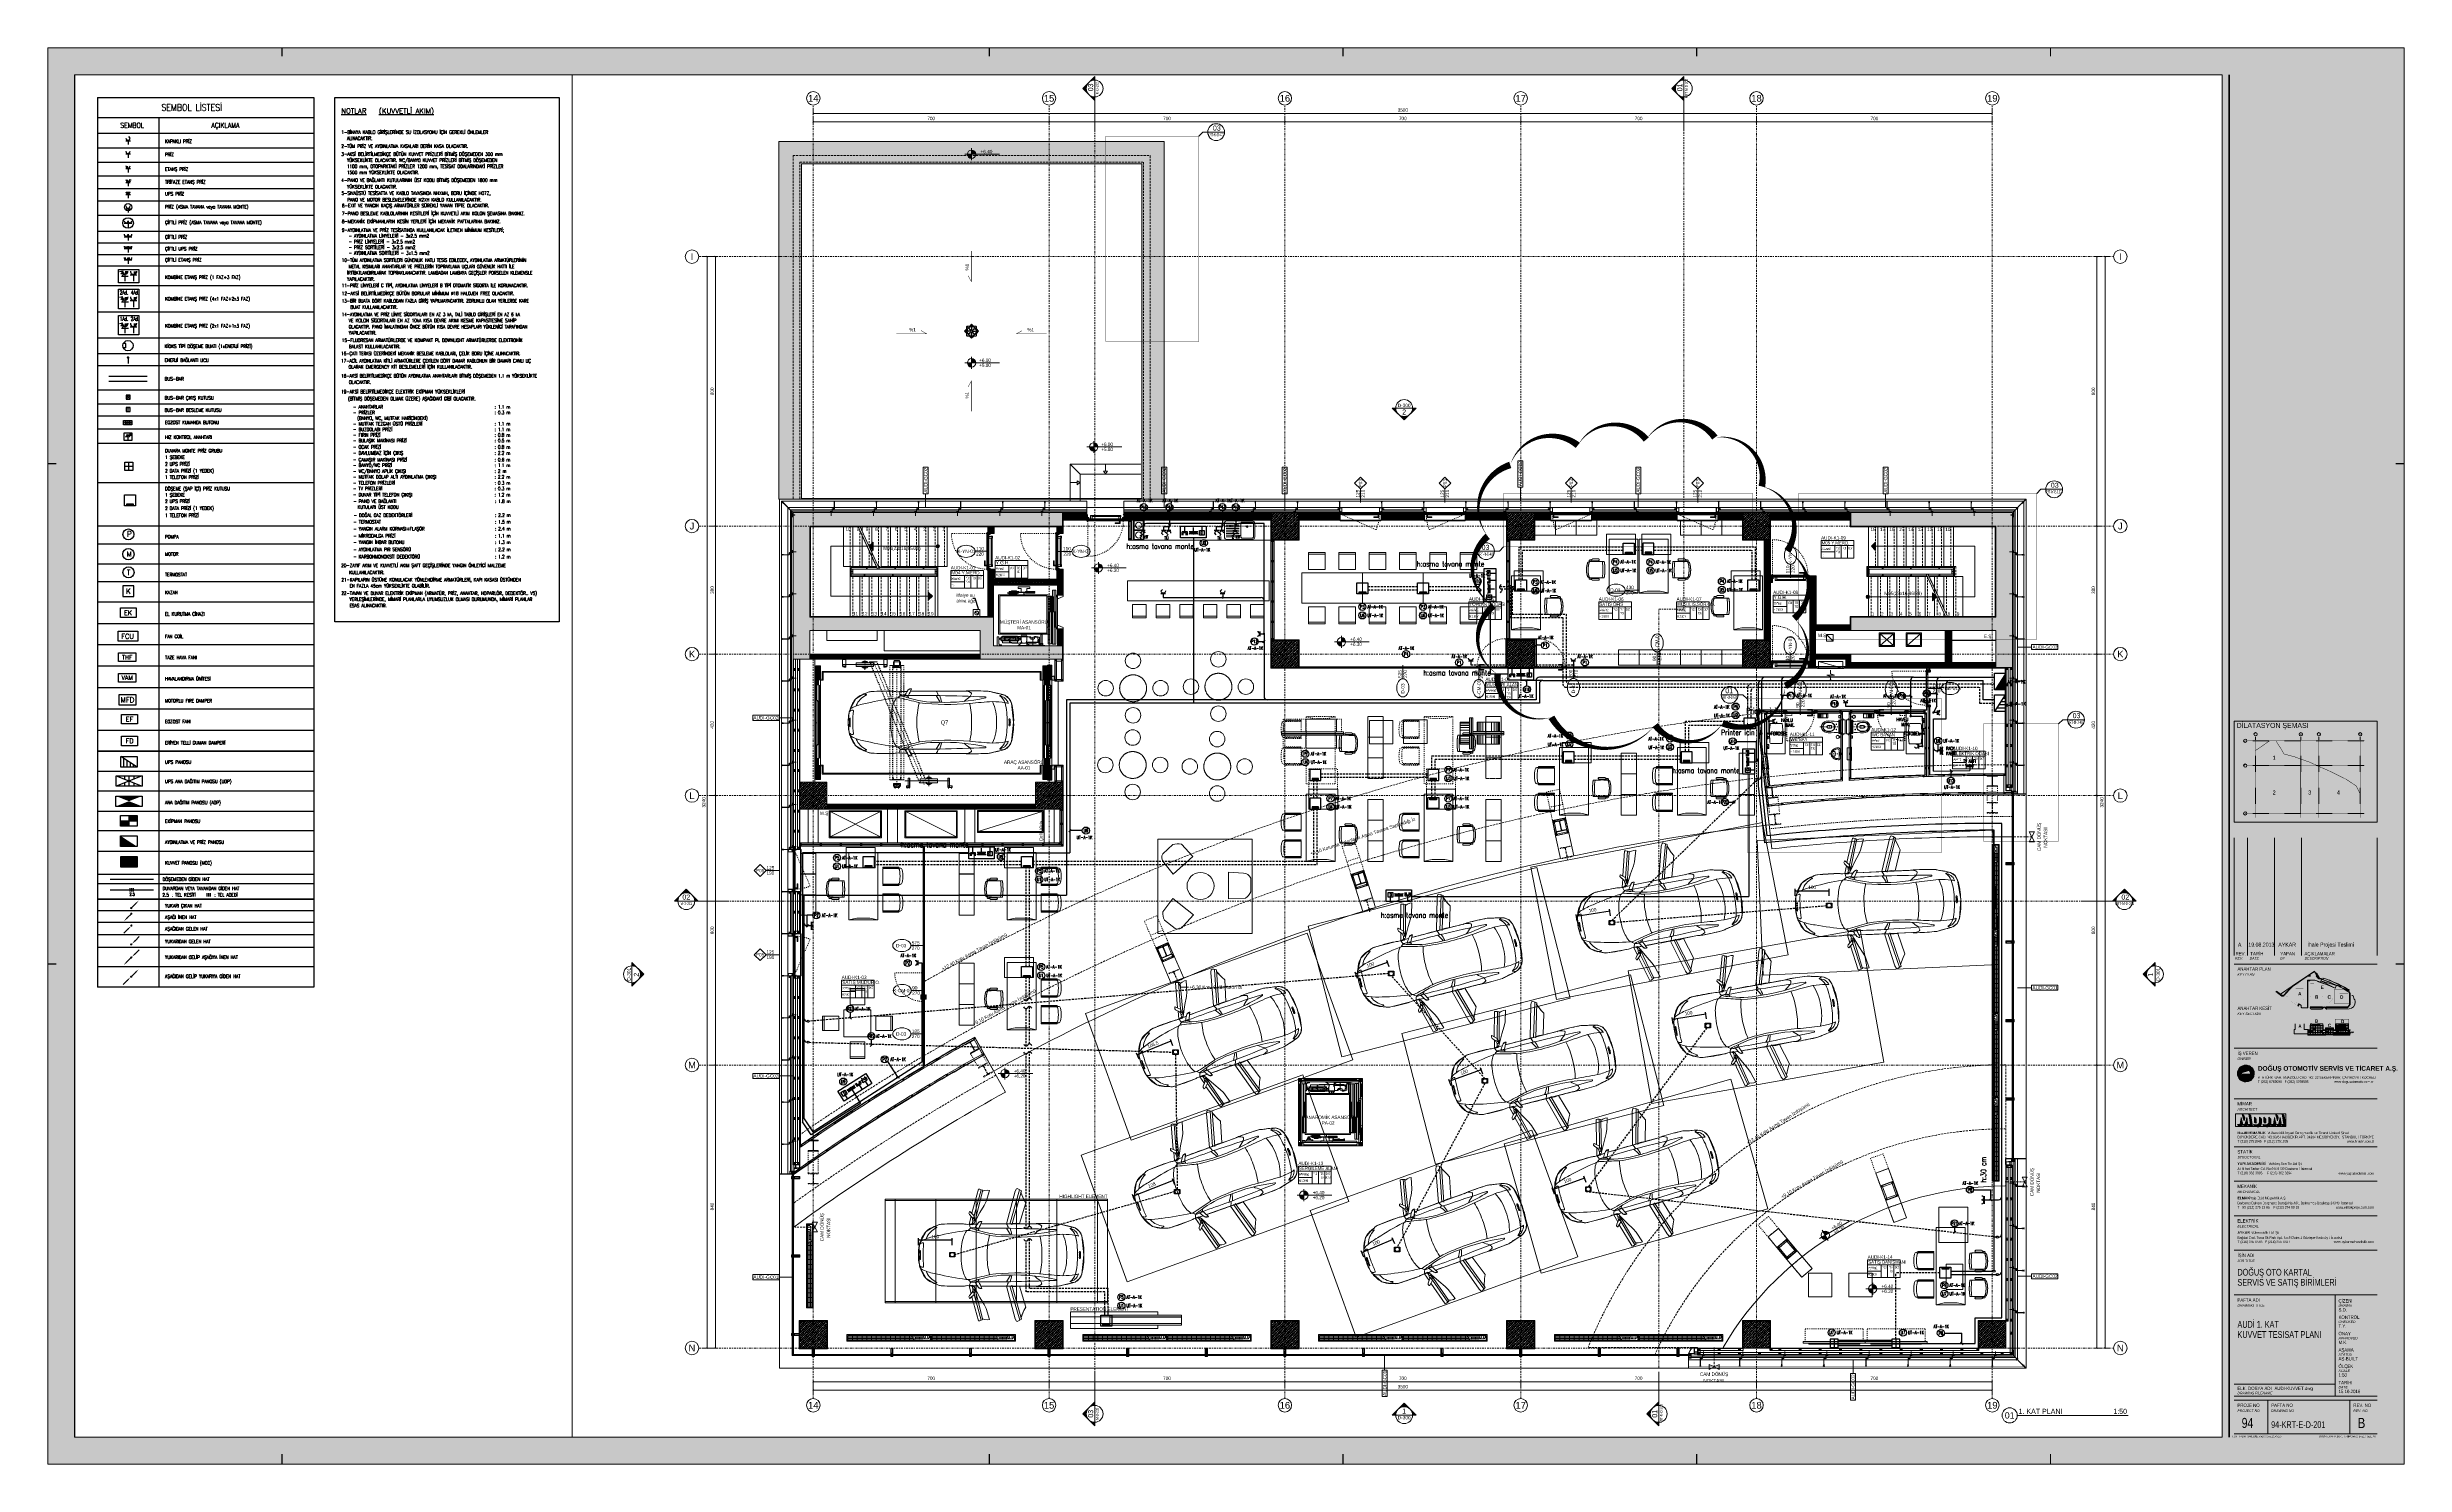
# Paper-space layout '94-KRT-E-D-201' of a CAD drawing. Extents: x -210 to 1189, y 0 to 841.
# The model-space entities are those that its viewports show. They can reach past a viewport. Long polylines and large blocks are cut down to what shows.
import ezdxf
from ezdxf import colors
from ezdxf.entities.mleader import LeaderData, LeaderLine
from ezdxf.enums import TextEntityAlignment as Align
from ezdxf.math import Vec2, Vec3
from ezdxf.xclip import XClip

# ---------------------------------------------------------------- set-up
doc = ezdxf.new("R2010")
doc.units = 0
doc.header["$MEASUREMENT"] = 0
doc.header["$XCLIPFRAME"] = 0
for name, pattern in [('ACAD_ISO05W100', [33, 24, -3, 0, -3, 0, -3]), ('Audi$0$DASHDOT', [1, 0.5, -0.25, 0, -0.25]), ('Audi$0$DASHDOT2', [0.5, 0.25, -0.125, 0, -0.125]), ('Audi$0$DASHED2', [0.375, 0.25, -0.125]), ('Audi$0$DOT2', [0.125, 0, -0.125]), ('Audi$0$HIDDEN', [0.375, 0.25, -0.125]), ('Audi$0$HIDDEN2', [4.7625, 3.175, -1.5875]), ('DASHDOT2', [0.5, 0.25, -0.125, 0, -0.125]), ('DASHED2', [0.375, 0.25, -0.125]), ('HIDDEN', [0.375, 0.25, -0.125])]:
    doc.linetypes.add(name, pattern=pattern)
doc.layers.get('0').update_dxf_attribs({"color": 9, "lineweight": 9})
doc.layers.get('Defpoints').update_dxf_attribs({"color": 9, "lineweight": 9})
for name, color, linetype, lineweight in [('0 @ 1', 9, 'Continuous', 9), ('01', 9, 'Continuous', 9), ('03', 18, 'Continuous', 9), ('03S', 255, 'Continuous', 9), ('06A', 9, 'Continuous', 9), ('06D', 9, 'Continuous', 9), ('10', 9, 'Continuous', 9), ('21', 9, 'Continuous', 9), ('24', 9, 'DASHDOT2', 9), ('40', 9, 'Continuous', 9), ('40A', 9, 'Continuous', 9), ('Audi$0$00', 8, 'Continuous', 9), ('Audi$0$01', 8, 'Continuous', 9), ('Audi$0$04', 8, 'Continuous', 9), ('Audi$0$05', 8, 'Continuous', 9), ('Audi$0$05V', 8, 'Continuous', 9), ('Audi$0$06B', 8, 'Continuous', 9), ('Audi$0$06C', 8, 'Continuous', 9), ('Audi$0$06D', 8, 'Continuous', 9), ('Audi$0$07K', 8, 'Continuous', 9), ('Audi$0$09', 8, 'Continuous', 9), ('Audi$0$09W', 8, 'Continuous', 9), ('Audi$0$10', 8, 'Continuous', 9), ('Audi$0$11', 8, 'Continuous', 9), ('Audi$0$12', 8, 'Continuous', 9), ('Audi$0$14', 8, 'Continuous', 9), ('Audi$0$15', 8, 'Continuous', 9), ('Audi$0$19', 8, 'Continuous', 9), ('Audi$0$19D', 8, 'Audi$0$DOT2', 9), ('Audi$0$20', 8, 'Audi$0$DOT2', 9), ('Audi$0$21', 8, 'Continuous', 9), ('Audi$0$22', 8, 'Continuous', 9), ('Audi$0$24', 8, 'Audi$0$DASHDOT2', 9), ('Audi$0$25', 8, 'Continuous', 9), ('Audi$0$32', 8, 'Continuous', 9), ('Audi$0$32-ekipman', 8, 'Continuous', 9), ('Audi$0$33', 8, 'Audi$0$BATTING', 9), ('Audi$0$35', 8, 'Continuous', 9), ('Audi$0$cam s', 8, 'Continuous', 9), ('Audi$0$profiller', 8, 'Continuous', 9), ('E-1x8 W ACİL ÇIKIŞ ARMATÜRÜ (TİP1)', 7, 'Continuous', 30), ('E-ANA DAĞITIM PANOSU', 7, 'Continuous', 30), ('E-AYDINLATMA VE PRİZ PANOSU', 7, 'Continuous', 30), ('E-AŞAĞI İNEN HAT', 7, 'Continuous', 30), ('E-AŞAĞIDAN GELEN HAT', 7, 'Continuous', 30), ('E-AŞAĞIDAN GELİP YUKARIYA GİDEN HAT', 7, 'Continuous', 30), ('E-BUSBAR', 7, 'Continuous', 30), ('E-DATA BAGLATI UCU', 7, 'Continuous', 30), ('E-DATA PRİZİ (RJ45)', 7, 'Continuous', 30), ('E-DUVARA MONTE PRİZ KUTUSU', 7, 'Continuous', 30), ('E-DÖŞEME (ŞAP İÇİ) PRİZ KUTUSU', 7, 'Continuous', 30), ('E-EGZOST FANI', 7, 'Continuous', 30), ('E-EKİPMAN PANOSU', 7, 'Continuous', 30), ('E-EL KURUTMA CİHAZI', 7, 'Continuous', 30), ('E-ERİYEN TELLİ DUMAN DAMPERİ', 7, 'Continuous', 30), ('E-ETANŞ PRİZ', 7, 'Continuous', 30), ('E-FAN COİL', 7, 'Continuous', 30), ('E-HAVALANDIRMA ÜNİTESİ', 7, 'Continuous', 30), ('E-KABLO', 7, 'Continuous', 30), ('E-KAPAKLI PRİZ', 7, 'Continuous', 30), ('E-KAZAN', 7, 'Continuous', 30), ('E-KOMBİNE ETANŞ PRİZ (1 FAZ+3 FAZ)', 7, 'Continuous', 30), ('E-KOMBİNE ETANŞ PRİZ (1x1 FAZ+2x3 FAZ)', 7, 'Continuous', 30), ('E-KOMBİNE ETANŞ PRİZ (2x1 FAZ+4x3 FAZ)', 7, 'Continuous', 30), ('E-KUVVET', 7, 'Continuous', 30), ('E-KUVVET PANOSU (MCC)', 7, 'Continuous', 30), ('E-LINYE', 7, 'Continuous', 30), ('E-MEKANIK', 3, 'Continuous', 30), ('E-MOTOR', 7, 'Continuous', 30), ('E-MOTORLU FIRE DAMPER', 7, 'Continuous', 30), ('E-POMPA', 7, 'Continuous', 30), ('E-PRİZ', 7, 'Continuous', 30), ('E-PRİZ (ASMA TAVANA MONTE)', 7, 'Continuous', 30), ('E-TAZE HAVA FANI', 7, 'Continuous', 30), ('E-TERMOSTAT', 7, 'Continuous', 30), ('E-TRİFAZE ETANŞ PRİZ', 7, 'Continuous', 30), ('E-TV PRİZİ', 7, 'Continuous', 30), ('E-UPS ANA DAĞITIM PANOSU', 7, 'Continuous', 30), ('E-UPS PANOSU', 7, 'Continuous', 30), ('E-UPS PRİZ', 7, 'Continuous', 30), ('E-YAZI', 7, 'Continuous', 30), ('E-YUKARI ÇIKAN HAT', 7, 'Continuous', 30), ('E-YUKARIDAN GELEN HAT', 7, 'Continuous', 30), ('E-YUKARIDAN GELİP AŞAĞIYA İNEN HAT', 7, 'Continuous', 30), ('E-ÇİFTLİ ETANŞ PRİZ', 7, 'Continuous', 30), ('E-ÇİFTLİ PRİZ', 7, 'Continuous', 30), ('E-ÇİFTLİ PRİZ (ASMA TAVANA MONTE)', 7, 'Continuous', 30), ('E-ÇİFTLİ UPS PRİZ', 7, 'Continuous', 30)]:
    doc.layers.add(name, color=color, linetype=linetype, lineweight=lineweight)
doc.layers.add('Audi$0$40A', color=8, linetype='Continuous', lineweight=9, plot=False)
doc.styles.add('ANTET-TEXT', font='ARIALNB.TTF')
doc.styles.add('Arial', font='arial.ttf', dxfattribs={"height": 2.5})
doc.styles.add('Audi$0$Arial', font='arial.ttf', dxfattribs={"height": 2.5})
doc.styles.add('Audi$0$MuuM_TEXT-ITALIC', font='ARIALNI.TTF')
doc.styles.add('Audi$0$MuuM_TEXT-STANDART', font='ARIALN.TTF')
doc.styles.add('E-YAZI', font='txttw.shx')
doc.styles.add('ILGAZ', font='txttw.shx')
doc.styles.add('MuuM_TEXT-BOLD', font='ARIALNB.TTF')
doc.styles.add('MuuM_TEXT-ITALIC', font='ARIALNI.TTF')
doc.styles.add('MuuM_TEXT-STANDART', font='ARIALN.TTF')
doc.linetypes.add('Audi$0$BATTING', pattern='A,0.0001,-0.1,[134,ltypeshp.shx,S=0.1,R=0,X=-0.1,Y=0],-0.2,[134,ltypeshp.shx,S=0.1,R=180,X=0.1,Y=0],-0.1', length=0.4001)
doc.dimstyles.new('Audi$0$MuuM_DIM50', dxfattribs={"dimscale": 5, "dimtxt": 2, "dimasz": 1, "dimexe": 1, "dimexo": 1, "dimgap": 1, "dimtad": 1, "dimdec": 1, "dimrnd": 0.5, "dimdsep": 46, "dimtxsty": 'Audi$0$MuuM_TEXT-STANDART', "dimblk": 'Audi$0$_ArchTick', "dimcen": 0, "dimdle": 0.15, "dimclrd": 256, "dimclre": 256, "dimclrt": 256, "dimadec": 0, "dimazin": 0, "dimtfac": 5, "dimtdec": 1, "dimtix": 1, "dimtmove": 2, "dimatfit": 3, "dimldrblk": 'Audi$0$_Dot', "dimfxl": 3, "dimfxlon": 1, "dimtolj": 1, "dimlwd": -1, "dimlwe": -1, "dimarcsym": 0})
doc.dimstyles.new('MuuM_DIM50', dxfattribs={"dimscale": 5, "dimtxt": 2, "dimasz": 1, "dimexe": 1, "dimexo": 1, "dimgap": 1, "dimtad": 1, "dimdec": 1, "dimrnd": 0.5, "dimdsep": 46, "dimtxsty": 'MuuM_TEXT-STANDART', "dimblk": 'ARCHTICK', "dimcen": 0, "dimdle": 0.15, "dimclrd": 256, "dimclre": 256, "dimclrt": 256, "dimadec": 0, "dimazin": 0, "dimtfac": 5, "dimtdec": 1, "dimtix": 1, "dimtmove": 2, "dimatfit": 3, "dimldrblk": 'DOT', "dimfxl": 3, "dimfxlon": 1, "dimtolj": 1, "dimlwd": -1, "dimlwe": -1, "dimarcsym": 0})
pattern_1 = [(135, (54.08257, -143.59187), (0.058925565, 0.058925565), [])]
pattern_2 = [(45, (-54.08257, -143.59187), (-0.058925565, 0.058925565), [])]
pattern_3 = [(45, (5945, -4e-06), (-2.2097087, 2.2097087), []), (135, (5945, -4e-06), (-2.2097087, -2.2097087), [])]
pattern_4 = [(225, (-604.72494, -2171.82614), (-0.0883883476, 0.0883883476), []), (135, (-604.72494, -2171.82614), (0.0883883476, 0.0883883476), [])]

# ---------------------------------------------------------------- blocks, each defined once
blk = doc.blocks.new('MuuM_ANTET_CORNER')
blk.add_lwpolyline([(0, 50), (0, 0), (-50, 0)])
blk = doc.blocks.new('MuuM_ANTET_LINE')
at = {"const_width": 7.5}
blk.add_lwpolyline([(-50, 0), (0, 0)], dxfattribs=at)
blk = doc.blocks.new('0_logo-MuuM')
for points in [[(-344, 30), (-351, 55), (-352, 57), (-355, 71), (-356, 60), (-357, 52), (-362, 15), (-384, 15), (-369, 0), (-348, 0)], [(-326, 70), (-330, 82), (-348, 100), (-335, 56), (-333, 50), (-332, 45)], [(-307, 52), (-308, 61), (-309, 71), (-312, 57), (-313, 55), (-325, 15), (-340, 15), (-325, 0), (-311, 0), (-304, 26)], [(-277, 84), (-294, 100), (-281, 15), (-302, 15), (-287, 0), (-265, 0)], [(-235, 59), (-250, 74), (-250, 42), (-249, 36), (-248, 32), (-244, 29), (-234, 28), (-235, 34)], [(-160, 59), (-175, 74), (-175, 42), (-175, 36), (-173, 32), (-170, 29), (-159, 28), (-160, 34)], [(-62, 70), (-65, 82), (-83, 100), (-70, 56), (-69, 50), (-68, 45)], [(-39, 26), (-43, 52), (-44, 61), (-45, 71), (-48, 57), (-48, 55), (-60, 15), (-75, 15), (-60, 0), (-46, 0)], [(-13, 84), (-29, 100), (-16, 15), (-38, 15), (-22, 0), (0, 0)]]:
    blk.add_hatch(color=256).paths.add_polyline_path(points)
h = blk.add_hatch(color=256)
edge = h.paths.add_edge_path()
edge.add_line((-197, 16), (-196, 18))
edge.add_line((-196, 18), (-195, 26))
edge.add_line((-195, 26), (-194, 35))
edge.add_line((-194, 35), (-194, 59))
edge.add_line((-194, 59), (-210, 74))
edge.add_line((-210, 74), (-210, 44))
edge.add_line((-210, 44), (-210, 35))
edge.add_line((-210, 35), (-211, 29))
edge.add_line((-211, 29), (-213, 25))
edge.add_line((-213, 25), (-217, 21))
edge.add_line((-217, 21), (-221, 17))
edge.add_line((-221, 17), (-226, 15))
edge.add_line((-226, 15), (-233, 13))
edge.add_line((-233, 13), (-240, 13))
edge.add_line((-240, 13), (-247, 13))
edge.add_line((-247, 13), (-253, 15))
edge.add_line((-253, 15), (-258, 17))
edge.add_arc((-227, 31), 33.9, 205.3938, 332.8608)
h = blk.add_hatch(color=256)
edge = h.paths.add_edge_path()
edge.add_line((-123, 14), (-124, 15))
edge.add_line((-124, 15), (-123, 15))
edge.add_arc((-153, 31), 33.9, 331.3342, 332.8608)
edge.add_line((-123, 16), (-121, 18))
edge.add_line((-121, 18), (-120, 26))
edge.add_line((-120, 26), (-120, 35))
edge.add_line((-120, 35), (-120, 59))
edge.add_line((-120, 59), (-135, 74))
edge.add_line((-135, 74), (-135, 44))
edge.add_line((-135, 44), (-135, 35))
edge.add_line((-135, 35), (-136, 29))
edge.add_line((-136, 29), (-138, 25))
edge.add_line((-138, 25), (-142, 21))
edge.add_line((-142, 21), (-146, 17))
edge.add_line((-146, 17), (-152, 15))
edge.add_line((-152, 15), (-158, 13))
edge.add_line((-158, 13), (-165, 13))
edge.add_line((-165, 13), (-172, 13))
edge.add_line((-172, 13), (-179, 15))
edge.add_line((-179, 15), (-183, 17))
edge.add_arc((-153, 31), 33.9, 205.3938, 329.7663)
h = blk.add_hatch(color=256)
edge = h.paths.add_edge_path()
edge.add_line((-80, 30), (-87, 55))
edge.add_line((-87, 55), (-88, 57))
edge.add_line((-88, 57), (-91, 71))
edge.add_line((-91, 71), (-92, 60))
edge.add_line((-92, 60), (-93, 52))
edge.add_line((-93, 52), (-98, 15))
edge.add_line((-98, 15), (-118, 15))
edge.add_arc((-148, 31), 33.9, 329.7663, 331.3342, ccw=False)
edge.add_line((-118, 14), (-104, 0))
edge.add_line((-104, 0), (-83, 0))
edge.add_line((-83, 0), (-80, 30))
for points in [[(-344, 30), (-351, 55), (-352, 57), (-355, 71), (-356, 60), (-357, 52), (-362, 15), (-384, 15), (-369, 0), (-348, 0)], [(-326, 70), (-330, 82), (-348, 100), (-335, 56), (-333, 50), (-332, 45)], [(-307, 52), (-308, 61), (-309, 71), (-312, 57), (-313, 55), (-325, 15), (-340, 15), (-325, 0), (-311, 0), (-304, 26)], [(-277, 84), (-294, 100), (-281, 15), (-302, 15), (-287, 0), (-265, 0)], [(-235, 59), (-250, 74), (-250, 42), (-249, 36), (-248, 32), (-244, 29), (-234, 28), (-235, 34)], [(-160, 59), (-175, 74), (-175, 42), (-175, 36), (-173, 32), (-170, 29), (-159, 28), (-160, 34)], [(-62, 70), (-65, 82), (-83, 100), (-70, 56), (-69, 50), (-68, 45)], [(-39, 26), (-43, 52), (-44, 61), (-45, 71), (-48, 57), (-48, 55), (-60, 15), (-75, 15), (-60, 0), (-46, 0)], [(-13, 84), (-29, 100), (-16, 15), (-38, 15), (-22, 0), (0, 0)]]:
    blk.add_lwpolyline(points, close=True)
for points in [[(-197, 16), (-196, 18), (-195, 26), (-194, 35), (-194, 59), (-210, 74), (-210, 44), (-210, 35), (-211, 29), (-213, 25), (-217, 21), (-221, 17), (-226, 15), (-233, 13), (-240, 13), (-247, 13), (-253, 15), (-258, 17, 0.62164)], [(-123, 14), (-124, 15), (-123, 15, 0.006661), (-123, 16), (-121, 18), (-120, 26), (-120, 35), (-120, 59), (-135, 74), (-135, 44), (-135, 35), (-136, 29), (-138, 25), (-142, 21), (-146, 17), (-152, 15), (-158, 13), (-165, 13), (-172, 13), (-179, 15), (-183, 17, 0.603075)], [(-80, 30), (-87, 55), (-88, 57), (-91, 71), (-92, 60), (-93, 52), (-98, 15), (-118, 15, -0.006841), (-118, 14), (-104, 0), (-83, 0)]]:
    blk.add_lwpolyline(points, format="xyb", close=True)
at = {"layer": '40'}
blk.add_lwpolyline([(0, 0), (-400, 0), (-400, 100), (0, 100)], close=True, dxfattribs=at)
blk = doc.blocks.new('0_aks')
at = {"linetype": 'Continuous'}
blk.add_circle((0, 0), 2, dxfattribs=at)
at = {"style": 'Arial'}
blk.add_attdef('AKS', text='', height=2, dxfattribs=at).set_placement((0, 0), align=Align.MIDDLE_CENTER)
blk = doc.blocks.new('p-dilatasyon şeması')
at = {"layer": '03'}
blk.add_lwpolyline([(-40, 478), (640, 478), (640, -2), (-40, -2)], close=True, dxfattribs=at)
at = {"layer": '06A', "const_width": 2}
for points in [[(276, 267), (62, 267), (62, 339), (129, 385), (159, 385), (198, 322), (247, 309), (276, 298)], [(276, 40), (62, 40), (62, 267), (276, 267)], [(363, 40), (277, 40), (277, 298), (320, 283), (363, 263)], [(363, 40), (363, 263), (416, 240), (491, 203), (509, 191), (540, 171), (559, 133), (559, 40)]]:
    blk.add_lwpolyline(points, close=True, dxfattribs=at)
at = {"layer": '24', "ltscale": 2}
for points in [[(25, 385), (579, 385)], [(62, 20), (62, 404)], [(277, 20), (277, 404)], [(363, 20), (363, 404)], [(559, 20), (559, 404)], [(559, 20), (559, 404)], [(25, 267), (579, 267)], [(25, 40), (579, 40)]]:
    blk.add_lwpolyline(points, dxfattribs=at)
at = {"layer": '24', "xscale": 4, "yscale": 4, "zscale": 4}
for p, values in [((13, 385), {'AKS': 'A'}), ((62, 416), {'AKS': '1'}), ((277, 416), {'AKS': '8'}), ((363, 416), {'AKS': '12'}), ((559, 416), {'AKS': '20'}), ((13, 267), {'AKS': 'E'}), ((13, 40), {'AKS': 'N'})]:
    blk.add_blockref('0_aks', p, dxfattribs=at).add_auto_attribs(values)
at = {"layer": '03', "attachment_point": 1, "style": 'MuuM_TEXT-STANDART'}
for s, width, insert, char_height in [('DİLATASYON ŞEMASI', 13138.2, (-28, 470), 24), ('1', 32.75, (143, 314), 19.2), ('2', 32.75, (143, 149), 19.2), ('3', 32.75, (312, 149), 19.2), ('4', 32.75, (448, 149), 19.2)]:
    blk.add_mtext_dynamic_manual_height_columns(s, width=width, gutter_width=200, heights=[0], dxfattribs=dict(at, insert=insert, char_height=char_height))
blk = doc.blocks.new('p-anahtar-plan_')
at = {"layer": '06D'}
h = blk.add_hatch(dxfattribs=at)
h.set_pattern_fill('GRASS', color=256, scale=50, style=0)
h.set_pattern_definition([(90, (-339322.194, 42421.93), (-35.355339, 35.355339), [9.375, -61.335678]), (45, (-339322.194, 42421.93), (-35.355339, 35.355339), [9.375, -40.625]), (135, (-339322.194, 42421.93), (-35.355339, -35.355339), [9.375, -40.625])])
h.paths.add_polyline_path([(3099, 7850), (3989, 7850), (4051, 7892), (3770, 8306)])
h = blk.add_hatch(dxfattribs=at)
h.set_pattern_fill('_USER', color=256, scale=20, angle=30, pattern_type=0)
h.set_pattern_definition([(30, (-108715.084, 120), (-10, 17.320508), [])])
h.paths.add_polyline_path([(7823, 6849), (7860, 6990), (6714, 7295), (5826, 8735), (5650, 8735), (6614, 7171)])
h = blk.add_hatch(color=256, dxfattribs=at)
h.dxf.hatch_style = 1
h.paths.add_polyline_path([(5895, 8044), (5936, 8069), (5903, 8077)])
h = blk.add_hatch(color=256, dxfattribs=at)
h.dxf.hatch_style = 1
h.paths.add_polyline_path([(3757, 6626), (3757, 6674), (3781, 6650)])
h = blk.add_hatch(dxfattribs=at)
h.set_pattern_fill('_USER', color=256, scale=20, angle=60, pattern_type=0)
h.set_pattern_definition([(60, (-108715.084, 120), (-17.320508, 10), [])])
h.paths.add_polyline_path([(12998, 4665), (13060, 4790), (12236, 5198), (12173, 5073)])
at = {"layer": '01', "const_width": 20, "elevation": 0}
blk.add_lwpolyline([(-455, 2510), (-455, 993, 0.4142136), (-280, 818), (1980, 818, 0.4142136), (2155, 993), (2155, 4028, 0.4142136), (1855, 4328), (-155, 4328, 0.4142136), (-455, 4028)], format="xyb", close=True, dxfattribs=at)
at = {"layer": '01', "const_width": 20}
for points in [[(7665, 3420), (5125, 3420), (5125, 5820), (4045, 5820), (4045, 1760), (3945, 1760), (3945, 0), (7765, 0), (7765, 1760), (7665, 1760)], [(11585, 3700), (11585, 60), (15285, 60), (15285, 2640), (12725, 2640), (12725, 3700)]]:
    blk.add_lwpolyline(points, close=True, dxfattribs=at)
blk.add_lwpolyline([(8545, 3420), (8545, 0), (9355, 0), (9355, 295), (9675, 295), (9675, 115, 0.2627786), (10745, 1399), (10745, 3420)], format="xyb", close=True, dxfattribs=at)
at = {"layer": '06D'}
for points in [[(6218, 6383), (8560, 5556), (10025, 5000), (11432, 4338), (11801, 5180), (10827, 5617), (9632, 6154), (7810, 6797), (7203, 6958), (6578, 7124), (5276, 9237), (5237, 9301), (3245, 7949), (3245, 7949), (3245, 7949), (3245, 7949), (3245, 7949), (-1307, 4858), (-3955, 2064, -0.4142136), (-4371, 1980), (-4401, 1999), (-5275, 2625), (-6249, 3345), (-4073, 2005), (-3985, 2092), (-1336, 4886), (5250, 9356), (5307, 9264), (6604, 7158), (7213, 6997), (7821, 6835), (9647, 6191), (10844, 5654), (12041, 5116), (12983, 4650), (13926, 4184), (14379, 3902), (14677, 3708), (15686, 3051), (15830, 2769), (15830, -479), (15087, -1500), (15087, -1500), (8665, -1500), (8665, -1200), (8705, -1200), (8705, -1460), (15067, -1460), (15067, -1460), (15790, -466), (15790, 2760), (15655, 3023), (14655, 3674), (14358, 3868), (13906, 4149), (12966, 4614), (12024, 5080), (11838, 5164), (11452, 4284), (10009, 4963), (8546, 5519), (6200, 6347), (6218, 6383)], [(-6225, 3377), (-5251, 2657), (-4378, 2032), (-4349, 2013, 0.2460123), (-4109, 1988, 0.2460123)], [(3245, 6750), (5009, 6750, -0.0850742), (5342, 6693), (6218, 6383)], [(16323, 2162, -0.3246729), (16736, 2012, 0.0443791), (17207, 817, -0.1355158), (17349, 155, -0.3824074), (15520, -1802), (8968, -1862, -0.4169076), (8665, -1562), (8665, -1500)], [(487, -988), (448, -588), (831, -425), (1126, -616), (1262, -845), (1294, -1265, 0.2915576), (1521, -1500), (1521, -1500), (3205, -1500)], [(3945, -1500), (3945, -1606, 0.4126682), (4243, -1906), (7348, -1877)], [(7348, -1877), (7348, -1877, 0.4115246), (7645, -1577), (7645, -1500)]]:
    blk.add_lwpolyline(points, format="xyb", dxfattribs=at)
at = {"layer": '06D', "ltscale": 2, "const_width": 10}
blk.add_lwpolyline([(5215, 9335), (5306, 9264), (5447, 9241), (5889, 9271), (6925, 7590), (7969, 7313), (9832, 6655), (12254, 5569), (14170, 4621), (14648, 4324), (15755, 3603), (15759, 3305), (17096, 596), (15581, -1500), (2401, -1500), (2278, -1451), (2051, -1364), (412, -710), (-403, -375), (-1082, 17), (-1082, 17), (-4229, 2150), (-4726, 2585)], close=True, dxfattribs=at)
at = {"layer": '06D', "linetype": 'ACAD_ISO05W100', "ltscale": 0.05, "const_width": 10}
blk.add_lwpolyline([(5504, 8944), (6604, 7158), (7821, 6835), (9647, 6191), (12041, 5116), (13926, 4184), (14379, 3902), (15259, 3329), (15261, 3185), (16514, 645), (16048, 0), (0, 0), (0, 0), (0, 0), (0, 0), (-182, 75), (-817, 441), (-4085, 2657), (5219, 8975), (5432, 8940), (5504, 8944)], dxfattribs=at)
at = {"layer": '06D'}
for points in [[(3099, 7850), (3989, 7850), (4051, 7892), (3770, 8306)], [(7833, 6831), (7878, 7001), (6723, 7308), (5835, 8750), (5623, 8750), (6604, 7158)], [(7823, 6849), (7860, 6990), (6714, 7295), (5826, 8735), (5650, 8735), (6614, 7171)], [(5895, 8044), (5936, 8069), (5903, 8077)], [(7878, 7001), (7952, 7277), (8547, 7067), (9292, 6804), (9818, 6618), (10714, 6216), (12237, 5533), (13194, 5059), (14150, 4586), (15510, 3715), (15531, 3748), (14170, 4621), (13212, 5095), (12254, 5569), (10730, 6253), (9832, 6655), (9305, 6842), (8560, 7105), (7924, 7329), (7840, 7011)], [(3757, 6626), (3757, 6674), (3781, 6650)], [(13005, 4645), (13080, 4796), (12229, 5219), (12153, 5066)], [(12998, 4665), (13060, 4790), (12236, 5198), (12173, 5073)], [(277, -853), (635, -298), (831, -425), (487, -988)]]:
    blk.add_lwpolyline(points, close=True, dxfattribs=at)
for points in [[(6388, 7433), (6226, 7334), (5796, 8032), (5830, 8053), (6239, 7389), (6367, 7467)], [(5852, 8017), (5980, 8096)], [(5867, 7993), (5994, 8072)], [(5881, 7969), (6009, 8048)], [(5896, 7945), (6024, 8024)], [(5911, 7922), (6038, 8000)], [(6303, 7428), (5916, 8056)], [(5925, 7898), (6053, 7976)], [(5940, 7874), (6068, 7953)], [(5955, 7850), (6082, 7929)], [(5969, 7826), (6097, 7905)], [(5984, 7802), (6112, 7881)], [(5999, 7779), (6126, 7857)], [(6077, 7651), (6205, 7730)], [(6092, 7627), (6220, 7706)], [(6107, 7603), (6234, 7682)], [(6121, 7579), (6249, 7658)], [(6136, 7556), (6264, 7634)], [(6151, 7532), (6279, 7610)], [(6166, 7508), (6293, 7587)], [(6180, 7484), (6308, 7563)], [(6195, 7460), (6323, 7539)], [(6210, 7436), (6337, 7515)], [(6224, 7413), (6352, 7491)], [(-6040, 3439), (-4039, 1980)], [(-4799, 2535), (-1336, 4886)], [(-3955, 2064), (-1307, 4858), (1641, 6859)], [(3245, -1500), (3245, 6750), (3245, 6750), (3245, 6750), (3245, 6750), (3245, 6750), (3205, 6750), (3205, -1500), (3245, -1500), (3245, -1500)], [(3245, 6710), (3245, 6750), (3855, 6750), (3855, 6710), (3743, 6710), (3743, 6710), (3245, 6710), (3245, 6710), (3245, 6710), (3245, 6710), (3245, 6710), (3245, 6710), (3245, 6710), (3245, 6710), (3245, 6710)], [(3245, 6550), (3245, 6590), (3855, 6590), (3855, 6550), (3743, 6550), (3743, 6550), (3245, 6550), (3245, 6550), (3245, 6550), (3245, 6550), (3245, 6550), (3245, 6550), (3245, 6550), (3245, 6550), (3245, 6550)], [(3757, 6650), (3393, 6650), (3333, 6650), (3333, 6710)], [(3393, 6590), (3393, 6710)], [(3421, 6590), (3421, 6710)], [(3449, 6590), (3449, 6710)], [(3477, 6590), (3477, 6710)], [(3505, 6590), (3505, 6710)], [(3533, 6590), (3533, 6710)], [(3561, 6590), (3561, 6710)], [(3589, 6590), (3589, 6710)], [(3617, 6590), (3617, 6710)], [(3645, 6590), (3645, 6710)], [(3673, 6590), (3673, 6710)], [(3701, 6590), (3701, 6710)], [(3729, 6590), (3729, 6710)], [(3757, 6590), (3757, 6710)], [(8560, 5556), (7010, 6104), (7303, 6932)], [(7303, 6932), (7010, 6104)], [(11780, 5131), (7156, 6518), (11436, 4347)], [(7795, 6841), (7795, 6841)], [(11432, 4338), (10025, 5000), (8560, 5556)], [(11496, 4160), (11496, 4162)], [(13913, 4194), (14160, 4580)], [(14160, 4580), (15299, 3577), (13913, 4194)], [(15423, 3770), (15175, 3384)], [(7605, -1200), (3945, -1200), (3945, -1240), (7605, -1240)], [(3945, -1460), (3945, -1500), (7645, -1500), (7645, -1200), (7605, -1200), (7605, -1460), (3945, -1460)], [(7476, -1876), (7476, -1876), (8155, -1250), (8838, -1864), (8838, -1864)], [(7605, -1500), (7605, -1500)], [(8705, -1240), (15227, -1240), (15256, -1200), (15256, -1200), (15256, -1200), (8705, -1200)], [(15087, -1500), (15830, -479), (15830, -479)], [(15087, -1500), (15830, -479)]]:
    blk.add_lwpolyline(points, dxfattribs=at)
at = {"layer": '21', "style": 'MuuM_TEXT-BOLD'}
for s, p in [('A', (408, 2170)), ('B', (5419, 1199)), ('E', (7135, 4112)), ('C', (9154, 1199)), ('D', (12859, 1199))]:
    blk.add_text(s, height=1000, dxfattribs=at).set_placement(p)
blk = doc.blocks.new('p-vw-doğrama')
blk.add_lwpolyline([(2.5, -30), (2.5, 0), (-2.5, 0), (-2.5, -30)], close=True)
blk = doc.blocks.new('*U189')
for points in [[(5, 210), (5, 205), (-10, 205), (-10, 210)], [(-5, 205), (-5, 1), (-10, 1), (-10, 205)], [(5, 0), (-10, 0), (-10, 205), (5, 205)]]:
    blk.add_lwpolyline(points, close=True)
blk = doc.blocks.new('prf-10x10')
blk.add_lwpolyline([(-5, -5), (5, -5), (5, 5), (-5, 5)], close=True)
at = {"color": 255}
blk.add_solid([(-5, -5), (5, -5), (-5, 5), (5, 5)], dxfattribs=at)
at = {"layer": '10'}
blk.add_point((0, 0), dxfattribs=at)
blk = doc.blocks.new('p-doğrama')
blk.add_lwpolyline([(-3, 20), (-3, 0), (3, 0), (3, 20)], close=True)
blk = doc.blocks.new('ERG')
at = {"lineweight": 5, "ltscale": 0.5}
for p, q in [((27714, -7982), (27714, -7982)), ((27715, -7982), (27715, -7982)), ((27715, -7982), (27715, -7982)), ((27715, -7982), (27715, -7983)), ((27715, -7982), (27715, -7982)), ((27715, -7982), (27715, -7982)), ((27715, -7982), (27715, -7982)), ((27715, -7982), (27715, -7983)), ((27715, -7982), (27715, -7982)), ((27715, -7982), (27715, -7982)), ((27715, -7982), (27715, -7982)), ((27715, -7983), (27715, -7983)), ((27715, -7983), (27715, -7983)), ((27715, -7983), (27715, -7983)), ((27715, -7983), (27715, -7983)), ((27715, -7983), (27715, -7983)), ((27715, -7983), (27715, -7983)), ((27715, -7983), (27715, -7983)), ((27715, -7983), (27715, -7983)), ((27715, -7983), (27715, -7983)), ((27715, -7983), (27715, -7983)), ((27715, -7983), (27715, -7983)), ((27715, -7983), (27715, -7983)), ((27715, -7983), (27715, -7983)), ((27715, -7983), (27715, -7984)), ((27715, -7983), (27715, -7983)), ((27715, -7983), (27715, -7983)), ((27715, -7983), (27715, -7983)), ((27715, -7983), (27715, -7984)), ((27715, -7983), (27715, -7983)), ((27715, -7983), (27715, -7983)), ((27715, -7983), (27715, -7983)), ((27715, -7983), (27715, -7983)), ((27715, -7983), (27715, -7983)), ((27715, -7983), (27715, -7983)), ((27715, -7983), (27715, -7983)), ((27715, -7983), (27715, -7983)), ((27715, -7983), (27715, -7983)), ((27715, -7984), (27715, -7983)), ((27715, -7983), (27715, -7983)), ((27715, -7983), (27715, -7983)), ((27715, -7983), (27715, -7983)), ((27715, -7984), (27715, -7984)), ((27715, -7984), (27715, -7984)), ((27715, -7984), (27715, -7984)), ((27715, -7984), (27715, -7984)), ((27715, -7984), (27715, -7984)), ((27715, -7984), (27715, -7984)), ((27715, -7984), (27715, -7984)), ((27715, -7984), (27715, -7984)), ((27715, -7984), (27715, -7984)), ((27715, -7984), (27715, -7984)), ((27715, -7984), (27715, -7984)), ((27715, -7984), (27715, -7984)), ((27715, -7984), (27715, -7984)), ((27715, -7984), (27715, -7984)), ((27715, -7984), (27715, -7984)), ((27715, -7984), (27715, -7984)), ((27715, -7984), (27715, -7984)), ((27715, -7984), (27715, -7984)), ((27715, -7984), (27715, -7984)), ((27715, -7984), (27715, -7984)), ((27715, -7984), (27715, -7984)), ((27715, -7984), (27715, -7984)), ((27715, -7984), (27715, -7984)), ((27715, -7984), (27715, -7984)), ((27715, -7984), (27715, -7984)), ((27715, -7984), (27715, -7984)), ((27715, -7984), (27715, -7984)), ((27715, -7984), (27715, -7984)), ((27715, -7984), (27715, -7984)), ((27715, -7984), (27715, -7985)), ((27715, -7984), (27715, -7984)), ((27715, -7985), (27715, -7984)), ((27715, -7985), (27715, -7984)), ((27715, -7984), (27715, -7985)), ((27715, -7984), (27715, -7984)), ((27715, -7984), (27715, -7985)), ((27715, -7985), (27715, -7986)), ((27715, -7985), (27715, -7986)), ((27715, -7985), (27715, -7985)), ((27715, -7985), (27715, -7985)), ((27715, -7985), (27715, -7985)), ((27715, -7985), (27715, -7985)), ((27715, -7985), (27715, -7985)), ((27715, -7985), (27715, -7985)), ((27715, -7985), (27715, -7985)), ((27715, -7985), (27715, -7985)), ((27715, -7985), (27715, -7985)), ((27715, -7985), (27715, -7985)), ((27715, -7985), (27715, -7985)), ((27715, -7985), (27715, -7985)), ((27715, -7985), (27715, -7985)), ((27715, -7985), (27715, -7985)), ((27715, -7985), (27715, -7985)), ((27715, -7985), (27715, -7985)), ((27715, -7985), (27715, -7985)), ((27715, -7985), (27715, -7985)), ((27715, -7985), (27715, -7985)), ((27715, -7985), (27715, -7985)), ((27715, -7985), (27715, -7985)), ((27715, -7985), (27715, -7985)), ((27715, -7985), (27715, -7985)), ((27715, -7985), (27715, -7985)), ((27715, -7985), (27715, -7985)), ((27715, -7985), (27715, -7985)), ((27715, -7985), (27715, -7985)), ((27715, -7985), (27715, -7985)), ((27715, -7985), (27715, -7985)), ((27715, -7985), (27715, -7985)), ((27715, -7985), (27715, -7985)), ((27715, -7985), (27715, -7985)), ((27715, -7986), (27715, -7986)), ((27715, -7986), (27715, -7986)), ((27715, -7987), (27715, -7986)), ((27715, -7986), (27715, -7986)), ((27715, -7986), (27715, -7986)), ((27715, -7986), (27715, -7986)), ((27715, -7986), (27715, -7986)), ((27715, -7986), (27715, -7986)), ((27715, -7986), (27715, -7986)), ((27715, -7987), (27715, -7986)), ((27715, -7986), (27715, -7986)), ((27715, -7986), (27715, -7986)), ((27715, -7986), (27715, -7986)), ((27715, -7986), (27715, -7986)), ((27715, -7986), (27715, -7986)), ((27715, -7986), (27715, -7986)), ((27715, -7986), (27715, -7986)), ((27715, -7986), (27715, -7986)), ((27715, -7986), (27715, -7986)), ((27715, -7986), (27715, -7986)), ((27715, -7986), (27715, -7986)), ((27715, -7986), (27715, -7986)), ((27715, -7986), (27715, -7986)), ((27715, -7986), (27715, -7986)), ((27715, -7986), (27715, -7986)), ((27715, -7986), (27715, -7986)), ((27715, -7986), (27715, -7986)), ((27715, -7986), (27715, -7986)), ((27715, -7986), (27715, -7986)), ((27715, -7986), (27715, -7986)), ((27715, -7986), (27715, -7986)), ((27715, -7986), (27715, -7986)), ((27715, -7986), (27715, -7986))]:
    blk.add_line(p, q, dxfattribs=at)
blk.add_line((27715, -7982), (27714, -7982))
blk.add_lwpolyline([(27715, -7982), (27715, -7982), (27715, -7982), (27715, -7982)], dxfattribs=at)
for centre, radius, start, end in [((27715, -7983), 0.789, 97.50951, 125.242694), ((27715, -7983), 0.789, 54.757306, 82.49049), ((27715, -7986), 0.02, 180, 199.111624), ((27715, -7986), 0.02, 335.325124, 0)]:
    blk.add_arc(centre, radius, start, end, dxfattribs=at)
blk = doc.blocks.new('48hb-16')
blk.add_line((-5, 0), (5, 0))
blk.add_lwpolyline([(-1, -7), (-2, -7), (-1, -7), (-1, -5), (-2, -5), (-1, -5), (-1, -4, 0.17632698), (-2, -3), (-5, 0), (-5, 0), (5, 0), (5, 0), (2, -3, 0.17632698), (1, -4), (1, -6), (2, -6), (1, -6), (1, -8), (2, -8), (1, -8), (1, -10), (2, -10), (1, -10), (1, -12), (2, -12), (1, -12), (1, -14), (1, -14), (1, -15), (0, -16), (-1, -15), (-1, -15), (-1, -15), (-1, -13), (-2, -13), (-1, -13), (-1, -11), (-2, -11), (-1, -11), (-1, -9), (-2, -9), (-1, -9)], format="xyb", close=True)
blk = doc.blocks.new('K-BASKI ÇITASI')
blk.add_lwpolyline([(0, 2), (0, -2), (0, -2), (0, 2)], close=True)
at = {"layer": '10', "color": 252, "extrusion": (0, 0, -1)}
ref = blk.add_blockref('48hb-16', (-1, 0), dxfattribs=dict(at, xscale=-0.15, yscale=0.3, zscale=2, rotation=90))
XClip(ref).set_block_clipping_path([(-16.6666666667, -4.0868232425), (16.6666666666, -2.4201565759)])
blk = doc.blocks.new('p-giy_profil')
blk.add_lwpolyline([(-3, 25), (-3, 0), (3, 0), (3, 25)], close=True)
blk = doc.blocks.new('k-anahtar-plan_')
at = {"layer": '06D'}
h = blk.add_hatch(dxfattribs=at)
h.set_pattern_fill('ANSI33', color=256, scale=50)
h.set_pattern_definition([(45, (-389655.117, 9960.489), (-8.83883476, 8.83883476), []), (45, (-389646.278, 9960.489), (-8.83883476, 8.83883476), [6.25, -3.125])])
h.paths.add_polyline_path([(850, 600), (40, 600), (40, 625), (875, 625), (875, 600), (875, 565), (850, 565)])
h = blk.add_hatch(dxfattribs=at)
h.set_pattern_fill('ANSI33', color=256, scale=50)
h.set_pattern_definition([(45, (758.997, 1430), (-8.8388, 8.8388), []), (45, (767.836, 1430), (-8.8388, 8.8388), [6.25, -3.125])])
h.paths.add_polyline_path([(750, 1430), (750, 1480), (780, 1480), (780, 1430)])
h = blk.add_hatch(dxfattribs=at)
h.set_pattern_fill('ANSI33', color=256, scale=50)
h.set_pattern_definition([(45, (-240057.11, 29250.938), (-8.83883476, 8.83883476), []), (45, (-240048.271, 29250.938), (-8.83883476, 8.83883476), [6.25, -3.125])])
h.paths.add_polyline_path([(2960, 1190), (2975, 1190), (2975, 1160), (2960, 1160)])
h = blk.add_hatch(dxfattribs=at)
h.set_pattern_fill('ANSI33', color=256, scale=50)
h.set_pattern_definition([(45, (-240057.11, 29040.938), (-8.83883476, 8.83883476), []), (45, (-240048.271, 29040.938), (-8.83883476, 8.83883476), [6.25, -3.125])])
h.paths.add_polyline_path([(2960, 980), (2975, 980), (2975, 950), (2960, 950)])
h = blk.add_hatch(dxfattribs=at)
h.set_pattern_fill('ANSI37', color=256, scale=50)
h.set_pattern_definition([(45, (-258577.1097, 29250.938), (-4.41941738, 4.41941738), []), (135, (-258577.1097, 29250.938), (-4.41941738, -4.41941738), [])])
h.paths.add_polyline_path([(3660, 1340), (3660, 1420), (3675, 1420), (3675, 1340)])
h = blk.add_hatch(dxfattribs=at)
h.set_pattern_fill('ANSI33', color=256, scale=50)
h.set_pattern_definition([(45, (778.997, 1430), (-8.838835, 8.838835), []), (45, (787.836, 1430), (-8.838835, 8.838835), [6.25, -3.125])])
h.paths.add_polyline_path([(4550, 1430), (4550, 1480), (4520, 1480), (4520, 1430)])
h = blk.add_hatch(dxfattribs=at)
h.set_pattern_fill('ANSI33', color=256, scale=50)
h.set_pattern_definition([(45, (-238292.11, 28430.938), (-8.83883476, 8.83883476), []), (45, (-238283.271, 28430.938), (-8.83883476, 8.83883476), [6.25, -3.125])])
h.paths.add_polyline_path([(4725, 370), (4740, 370), (4740, 340), (4725, 340)])
h = blk.add_hatch(dxfattribs=at)
h.set_pattern_fill('ANSI31', color=256, scale=0.05, angle=90, style=0)
h.set_pattern_definition([(135, (6343.25485, 1971.90184), (-0.1122532, -0.1122532), [])])
edge = h.paths.add_edge_path()
edge.add_arc((6430, 2174), 0.625, 202.661197, 242.799998, ccw=False)
edge.add_arc((6430, 2173), 0.162, 27.039991, 89.897306)
edge.add_line((6430, 2173), (6430, 2173))
edge.add_line((6430, 2173), (6430, 2173))
edge.add_line((6430, 2173), (6430, 2173))
edge.add_line((6430, 2173), (6430, 2173))
edge.add_line((6430, 2173), (6430, 2173))
edge.add_line((6430, 2173), (6430, 2173))
edge.add_line((6430, 2173), (6430, 2173))
edge.add_line((6430, 2173), (6430, 2173))
edge.add_line((6430, 2173), (6430, 2173))
edge.add_line((6430, 2173), (6430, 2173))
edge.add_line((6430, 2173), (6430, 2173))
edge.add_line((6430, 2173), (6430, 2173))
edge.add_line((6430, 2173), (6430, 2173))
edge.add_line((6430, 2173), (6430, 2173))
edge.add_line((6430, 2173), (6430, 2173))
edge.add_line((6430, 2173), (6430, 2173))
edge.add_line((6430, 2173), (6430, 2173))
edge.add_line((6430, 2173), (6430, 2173))
edge.add_line((6430, 2173), (6430, 2173))
edge.add_line((6430, 2173), (6430, 2173))
edge.add_line((6430, 2173), (6430, 2173))
edge.add_line((6430, 2173), (6430, 2173))
edge.add_line((6430, 2173), (6430, 2173))
edge.add_line((6430, 2173), (6429, 2173))
edge.add_line((6429, 2173), (6429, 2173))
edge.add_line((6429, 2173), (6429, 2173))
edge.add_line((6429, 2173), (6429, 2173))
edge.add_line((6429, 2173), (6429, 2173))
edge.add_line((6429, 2173), (6429, 2173))
edge.add_line((6429, 2173), (6429, 2173))
edge.add_line((6429, 2173), (6429, 2173))
edge.add_line((6429, 2173), (6429, 2173))
edge.add_line((6429, 2173), (6429, 2173))
edge.add_line((6429, 2173), (6429, 2173))
edge.add_line((6429, 2173), (6429, 2173))
edge.add_line((6429, 2173), (6429, 2173))
edge.add_line((6429, 2173), (6429, 2173))
edge.add_line((6429, 2173), (6429, 2173))
edge.add_line((6429, 2173), (6429, 2173))
edge.add_line((6429, 2173), (6429, 2173))
edge.add_line((6429, 2173), (6429, 2173))
edge.add_line((6429, 2173), (6429, 2173))
edge.add_line((6429, 2173), (6429, 2173))
edge.add_line((6429, 2173), (6429, 2173))
edge.add_line((6429, 2173), (6429, 2173))
edge.add_line((6429, 2173), (6429, 2173))
edge.add_line((6429, 2173), (6429, 2173))
edge.add_line((6429, 2173), (6429, 2173))
edge.add_line((6429, 2173), (6429, 2173))
edge.add_line((6429, 2173), (6429, 2173))
edge.add_line((6429, 2173), (6429, 2173))
edge.add_line((6429, 2173), (6429, 2173))
edge.add_line((6429, 2173), (6429, 2173))
edge.add_line((6429, 2173), (6429, 2173))
edge.add_line((6429, 2173), (6429, 2173))
edge.add_line((6429, 2173), (6429, 2173))
edge.add_line((6429, 2173), (6429, 2173))
edge.add_line((6429, 2173), (6429, 2173))
edge.add_line((6429, 2173), (6429, 2173))
edge.add_line((6429, 2173), (6429, 2173))
edge.add_line((6429, 2173), (6429, 2173))
edge.add_line((6429, 2173), (6429, 2173))
edge.add_line((6429, 2173), (6429, 2173))
edge.add_line((6429, 2173), (6429, 2173))
edge.add_line((6429, 2173), (6429, 2173))
edge.add_line((6429, 2173), (6429, 2173))
edge.add_line((6429, 2173), (6429, 2173))
edge.add_line((6429, 2173), (6429, 2173))
edge.add_line((6429, 2173), (6429, 2173))
edge.add_line((6429, 2173), (6429, 2173))
edge.add_line((6429, 2173), (6429, 2173))
edge.add_line((6429, 2173), (6429, 2173))
edge.add_line((6429, 2173), (6429, 2173))
edge.add_line((6429, 2173), (6429, 2173))
edge.add_line((6429, 2173), (6429, 2173))
edge.add_line((6429, 2173), (6429, 2173))
edge.add_line((6429, 2173), (6429, 2173))
edge.add_line((6429, 2173), (6429, 2173))
edge.add_line((6429, 2173), (6429, 2173))
edge.add_line((6429, 2173), (6429, 2173))
edge.add_line((6429, 2173), (6429, 2173))
edge.add_line((6429, 2173), (6429, 2173))
edge.add_line((6429, 2173), (6429, 2173))
edge.add_line((6429, 2173), (6429, 2173))
edge.add_line((6429, 2173), (6429, 2173))
edge.add_line((6429, 2173), (6429, 2173))
edge.add_line((6429, 2173), (6429, 2173))
edge.add_line((6429, 2173), (6429, 2173))
edge.add_line((6429, 2173), (6429, 2173))
edge.add_line((6429, 2173), (6429, 2173))
edge.add_line((6429, 2173), (6429, 2173))
edge.add_line((6429, 2173), (6429, 2173))
edge.add_line((6429, 2173), (6429, 2173))
edge.add_line((6429, 2173), (6429, 2173))
edge.add_line((6429, 2173), (6429, 2173))
edge.add_line((6429, 2173), (6429, 2173))
edge.add_line((6429, 2173), (6429, 2173))
edge.add_line((6429, 2173), (6429, 2173))
edge.add_line((6429, 2173), (6429, 2173))
edge.add_line((6429, 2173), (6429, 2173))
edge.add_line((6429, 2173), (6429, 2173))
edge.add_line((6429, 2173), (6429, 2173))
edge.add_line((6429, 2173), (6429, 2173))
edge.add_line((6429, 2173), (6429, 2173))
edge.add_line((6429, 2173), (6429, 2173))
edge.add_line((6429, 2173), (6429, 2173))
edge.add_line((6429, 2173), (6429, 2173))
edge.add_line((6429, 2173), (6429, 2173))
edge.add_line((6429, 2173), (6429, 2173))
edge.add_line((6429, 2173), (6429, 2173))
edge.add_line((6429, 2173), (6429, 2173))
edge.add_line((6429, 2173), (6429, 2173))
edge.add_line((6429, 2173), (6429, 2173))
edge.add_line((6429, 2173), (6429, 2173))
edge.add_line((6429, 2173), (6429, 2173))
edge.add_line((6429, 2173), (6429, 2173))
edge.add_line((6429, 2173), (6429, 2173))
edge.add_line((6429, 2173), (6429, 2173))
edge.add_line((6429, 2173), (6429, 2173))
edge.add_line((6429, 2173), (6429, 2173))
edge.add_line((6429, 2173), (6429, 2173))
edge.add_line((6429, 2173), (6429, 2173))
edge.add_line((6429, 2173), (6429, 2173))
edge.add_line((6429, 2173), (6429, 2173))
edge.add_line((6429, 2173), (6429, 2173))
edge.add_line((6429, 2173), (6429, 2173))
edge.add_line((6429, 2173), (6429, 2173))
edge.add_line((6429, 2173), (6429, 2173))
edge.add_line((6429, 2173), (6429, 2173))
edge.add_line((6429, 2173), (6429, 2173))
edge.add_line((6429, 2173), (6429, 2173))
edge.add_line((6429, 2173), (6429, 2173))
edge.add_line((6429, 2173), (6429, 2173))
edge.add_line((6429, 2173), (6429, 2173))
edge.add_line((6429, 2173), (6429, 2173))
edge.add_line((6429, 2173), (6429, 2173))
edge.add_line((6429, 2173), (6429, 2173))
edge.add_line((6429, 2173), (6429, 2173))
edge.add_line((6429, 2173), (6429, 2173))
edge.add_line((6429, 2173), (6429, 2173))
edge.add_line((6429, 2173), (6429, 2173))
edge.add_line((6429, 2173), (6429, 2173))
edge.add_line((6429, 2173), (6429, 2173))
edge.add_line((6429, 2173), (6429, 2173))
edge.add_line((6429, 2173), (6429, 2173))
edge.add_line((6429, 2173), (6429, 2173))
edge.add_line((6429, 2173), (6429, 2173))
edge.add_line((6429, 2173), (6429, 2173))
edge.add_line((6429, 2173), (6429, 2174))
edge.add_arc((6429, 2174), 0.03, 90, 180, ccw=False)
edge.add_line((6429, 2174), (6429, 2174))
edge.add_line((6429, 2174), (6429, 2174))
edge.add_line((6429, 2174), (6429, 2174))
edge.add_arc((6429, 2174), 0.05, 147.960594, 255.401464, ccw=False)
edge.add_arc((6429, 2174), 0.1, 116.3878, 147.960594, ccw=False)
edge.add_arc((6429, 2173), 0.662, 63.6122, 116.3878, ccw=False)
edge.add_arc((6430, 2174), 0.1, 32.039406, 63.6122, ccw=False)
edge.add_arc((6430, 2174), 0.05, -75.401464, 32.039406, ccw=False)
edge.add_line((6430, 2174), (6429, 2174))
edge.add_line((6429, 2174), (6429, 2174))
edge.add_line((6429, 2174), (6430, 2174))
edge.add_arc((6430, 2174), 0.05, 13.159788, 90, ccw=False)
edge.add_arc((6431, 2174), 0.763, 190.879844, 231.338181)
edge.add_arc((6430, 2173), 0.0486, -105.431714, 26.97073, ccw=False)
edge = h.paths.add_edge_path(flags=16)
edge.add_arc((6429, 2174), 0.03, 0, 79.175961, ccw=False)
edge.add_line((6429, 2174), (6429, 2174))
edge.add_arc((6429, 2174), 0.03, 270, 360, ccw=False)
edge.add_line((6429, 2174), (6429, 2174))
edge.add_arc((6429, 2174), 0.03, 180, 270, ccw=False)
edge.add_line((6429, 2174), (6429, 2174))
edge.add_arc((6429, 2174), 0.03, 100.824039, 180, ccw=False)
edge.add_arc((6429, 2173), 0.562, 79.175961, 100.824039, ccw=False)
h = blk.add_hatch(dxfattribs=at)
h.set_pattern_fill('ANSI33', color=256, scale=50)
h.set_pattern_definition([(45, (-236212.11, 29250.938), (-8.83883476, 8.83883476), []), (45, (-236203.271, 29250.938), (-8.83883476, 8.83883476), [6.25, -3.125])])
h.paths.add_polyline_path([(6805, 1190), (6820, 1190), (6820, 1160), (6805, 1160)])
h = blk.add_hatch(dxfattribs=at)
h.set_pattern_fill('ANSI33', color=256, scale=50)
h.set_pattern_definition([(45, (-236212.11, 29040.938), (-8.83883476, 8.83883476), []), (45, (-236203.271, 29040.938), (-8.83883476, 8.83883476), [6.25, -3.125])])
h.paths.add_polyline_path([(6805, 980), (6820, 980), (6820, 950), (6805, 950)])
h = blk.add_hatch(dxfattribs=at)
h.set_pattern_fill('ANSI33', color=256, scale=50)
h.set_pattern_definition([(45, (-236212.11, 28430.938), (-8.83883476, 8.83883476), []), (45, (-236203.271, 28430.938), (-8.83883476, 8.83883476), [6.25, -3.125])])
h.paths.add_polyline_path([(6805, 370), (6820, 370), (6820, 340), (6805, 340)])
h = blk.add_hatch(dxfattribs=at)
h.set_pattern_fill('DOTS', color=256, scale=100, angle=180)
h.set_pattern_definition([(270, (-5239.669, -9086.1874), (6.25, -3.125), [0, -6.25])])
h.paths.add_polyline_path([(7503, 1805), (7515, 1805), (7515, 2035), (7503, 2035)])
h = blk.add_hatch(color=256, dxfattribs=at)
h.dxf.hatch_style = 1
h.paths.add_polyline_path([(8420, 2958), (8420, 3030), (8445, 3030), (8445, 2958)])
h = blk.add_hatch(color=256, dxfattribs=at)
h.dxf.hatch_style = 1
h.paths.add_polyline_path([(8420, 2954), (8420, 2958), (12040, 2958), (12040, 2953), (12039, 2954), (12027, 2954), (12024, 2950), (12018, 2950), (12016, 2954), (12004, 2954), (12001, 2950), (11995, 2950), (11992, 2954), (11980, 2954), (11977, 2950), (11971, 2950), (11969, 2954), (11957, 2954), (11954, 2950), (11948, 2950), (11945, 2954), (11933, 2954), (11930, 2950), (11924, 2950), (11922, 2954), (11910, 2954), (11907, 2950), (11901, 2950), (11898, 2954), (11866, 2954), (11863, 2950), (11857, 2950), (11855, 2954), (11843, 2954), (11840, 2950), (11834, 2950), (11831, 2954), (11819, 2954), (11816, 2950), (11810, 2950), (11808, 2954), (11796, 2954), (11793, 2950), (11787, 2950), (11784, 2954), (11772, 2954), (11769, 2950), (11763, 2950), (11761, 2954), (11749, 2954), (11746, 2950), (11740, 2950), (11737, 2954), (11725, 2954), (11722, 2950), (11716, 2950), (11714, 2954), (11702, 2954), (11699, 2950), (11693, 2950), (11690, 2954), (11678, 2954), (11675, 2950), (11669, 2950), (11667, 2954), (11655, 2954), (11652, 2950), (11646, 2950), (11643, 2954), (11631, 2954), (11628, 2950), (11622, 2950), (11620, 2954), (11607, 2954), (11605, 2950), (11599, 2950), (11596, 2954), (11584, 2954), (11581, 2950), (11575, 2950), (11573, 2954), (11561, 2954), (11558, 2950), (11552, 2950), (11549, 2954), (11537, 2954), (11534, 2950), (11529, 2950), (11526, 2954), (11514, 2954), (11511, 2950), (11505, 2950), (11502, 2954), (11490, 2954), (11487, 2950), (11482, 2950), (11479, 2954), (11467, 2954), (11464, 2950), (11458, 2950), (11455, 2954), (11443, 2954), (11440, 2950), (11435, 2950), (11432, 2954), (11420, 2954), (11417, 2950), (11411, 2950), (11408, 2954), (11396, 2954), (11393, 2950), (11388, 2950), (11385, 2954), (11373, 2954), (11370, 2950), (11364, 2950), (11362, 2954), (11349, 2954), (11346, 2950), (11341, 2950), (11338, 2954), (11326, 2954), (11323, 2950), (11317, 2950), (11315, 2954), (11302, 2954), (11299, 2950), (11294, 2950), (11291, 2954), (11279, 2954), (11276, 2950), (11270, 2950), (11268, 2954), (11255, 2954), (11253, 2950), (11247, 2950), (11244, 2954), (11232, 2954), (11229, 2950), (11223, 2950), (11221, 2954), (11208, 2954), (11206, 2950), (11200, 2950), (11197, 2954), (11185, 2954), (11182, 2950), (11176, 2950), (11174, 2954), (11161, 2954), (11159, 2950), (11153, 2950), (11150, 2954), (11138, 2954), (11135, 2950), (11129, 2950), (11127, 2954), (11114, 2954), (11112, 2950), (11106, 2950), (11103, 2954), (11091, 2954), (11088, 2950), (11082, 2950), (11080, 2954), (11068, 2954), (11065, 2950), (11059, 2950), (11056, 2954), (11044, 2954), (11041, 2950), (11035, 2950), (11033, 2954), (11021, 2954), (11018, 2950), (11012, 2950), (11009, 2954), (10997, 2954), (10994, 2950), (10988, 2950), (10986, 2954), (10974, 2954), (10971, 2950), (10965, 2950), (10962, 2954), (10950, 2954), (10947, 2950), (10941, 2950), (10939, 2954), (10927, 2954), (10924, 2950), (10918, 2950), (10915, 2954), (10903, 2954), (10900, 2950), (10894, 2950), (10892, 2954), (10880, 2954), (10877, 2950), (10871, 2950), (10868, 2954), (10856, 2954), (10853, 2950), (10847, 2950), (10845, 2954), (10833, 2954), (10830, 2950), (10824, 2950), (10821, 2954), (10809, 2954), (10806, 2950), (10800, 2950), (10798, 2954), (10785, 2954), (10783, 2950), (10777, 2950), (10774, 2954), (10762, 2954), (10759, 2950), (10753, 2950), (10751, 2954), (10739, 2954), (10736, 2950), (10730, 2950), (10727, 2954), (10715, 2954), (10712, 2950), (10706, 2950), (10704, 2954), (10692, 2954), (10689, 2950), (10683, 2950), (10680, 2954), (10668, 2954), (10665, 2950), (10659, 2950), (10657, 2954), (10645, 2954), (10642, 2950), (10636, 2950), (10633, 2954), (10621, 2954), (10618, 2950), (10612, 2950), (10610, 2954), (10598, 2954), (10595, 2950), (10589, 2950), (10586, 2954), (10574, 2954), (10571, 2950), (10566, 2950), (10563, 2954), (10551, 2954), (10548, 2950), (10542, 2950), (10539, 2954), (10527, 2954), (10524, 2950), (10519, 2950), (10516, 2954), (10504, 2954), (10501, 2950), (10495, 2950), (10492, 2954), (10480, 2954), (10477, 2950), (10472, 2950), (10469, 2954), (10456, 2954), (10454, 2950), (10448, 2950), (10446, 2954), (10433, 2954), (10430, 2950), (10425, 2950), (10422, 2954), (10410, 2954), (10407, 2950), (10401, 2950), (10399, 2954), (10386, 2954), (10383, 2950), (10378, 2950), (10375, 2954), (10363, 2954), (10360, 2950), (10354, 2950), (10352, 2954), (10339, 2954), (10336, 2950), (10331, 2950), (10328, 2954), (10316, 2954), (10313, 2950), (10307, 2950), (10305, 2954), (10292, 2954), (10290, 2950), (10284, 2950), (10281, 2954), (10269, 2954), (10266, 2950), (10260, 2950), (10258, 2954), (10245, 2954), (10243, 2950), (10237, 2950), (10234, 2954), (10222, 2954), (10219, 2950), (10213, 2950), (10211, 2954), (10199, 2954), (10196, 2950), (10190, 2950), (10187, 2954), (10175, 2954), (10172, 2950), (10166, 2950), (10164, 2954), (10152, 2954), (10149, 2950), (10143, 2950), (10140, 2954), (10128, 2954), (10125, 2950), (10119, 2950), (10117, 2954), (10105, 2954), (10102, 2950), (10096, 2950), (10093, 2954), (10081, 2954), (10078, 2950), (10072, 2950), (10070, 2954), (10058, 2954), (10055, 2950), (10049, 2950), (10046, 2954), (10034, 2954), (10031, 2950), (10025, 2950), (10023, 2954), (10011, 2954), (10008, 2950), (10002, 2950), (9999, 2954), (9987, 2954), (9984, 2950), (9978, 2950), (9976, 2954), (9963, 2954), (9961, 2950), (9955, 2950), (9952, 2954), (9940, 2954), (9937, 2950), (9931, 2950), (9929, 2954), (9917, 2954), (9914, 2950), (9908, 2950), (9905, 2954), (9893, 2954), (9890, 2950), (9884, 2950), (9882, 2954), (9870, 2954), (9867, 2950), (9861, 2950), (9858, 2954), (9846, 2954), (9843, 2950), (9837, 2950), (9835, 2954), (9823, 2954), (9820, 2950), (9814, 2950), (9811, 2954), (9799, 2954), (9796, 2950), (9790, 2950), (9788, 2954), (9776, 2954), (9773, 2950), (9767, 2950), (9764, 2954), (9752, 2954), (9749, 2950), (9743, 2950), (9741, 2954), (9729, 2954), (9726, 2950), (9720, 2950), (9717, 2954), (9705, 2954), (9702, 2950), (9696, 2950), (9694, 2954), (9682, 2954), (9679, 2950), (9673, 2950), (9670, 2954), (9658, 2954), (9655, 2950), (9649, 2950), (9647, 2954), (9634, 2954), (9632, 2950), (9626, 2950), (9623, 2954), (9611, 2954), (9608, 2950), (9602, 2950), (9600, 2954), (9588, 2954), (9585, 2950), (9579, 2950), (9576, 2954), (9564, 2954), (9561, 2950), (9556, 2950), (9553, 2954), (9541, 2954), (9538, 2950), (9532, 2950), (9529, 2954), (9517, 2954), (9514, 2950), (9509, 2950), (9506, 2954), (9494, 2954), (9491, 2950), (9485, 2950), (9483, 2954), (9470, 2954), (9467, 2950), (9462, 2950), (9459, 2954), (9447, 2954), (9444, 2950), (9438, 2950), (9436, 2954), (9423, 2954), (9420, 2950), (9415, 2950), (9412, 2954), (9400, 2954), (9397, 2950), (9391, 2950), (9389, 2954), (9376, 2954), (9373, 2950), (9368, 2950), (9365, 2954), (9353, 2954), (9350, 2950), (9344, 2950), (9342, 2954), (9329, 2954), (9326, 2950), (9321, 2950), (9318, 2954), (9306, 2954), (9303, 2950), (9297, 2950), (9295, 2954), (9282, 2954), (9280, 2950), (9274, 2950), (9271, 2954), (9259, 2954), (9256, 2950), (9250, 2950), (9248, 2954), (9236, 2954), (9233, 2950), (9227, 2950), (9224, 2954), (9212, 2954), (9209, 2950), (9203, 2950), (9201, 2954), (9189, 2954), (9186, 2950), (9180, 2950), (9177, 2954), (9165, 2954), (9162, 2950), (9156, 2950), (9154, 2954), (9141, 2954), (9139, 2950), (9133, 2950), (9130, 2954), (9118, 2954), (9115, 2950), (9109, 2950), (9107, 2954), (9095, 2954), (9092, 2950), (9086, 2950), (9083, 2954), (9071, 2954), (9068, 2950), (9062, 2950), (9060, 2954), (9048, 2954), (9045, 2950), (9039, 2950), (9036, 2954), (9024, 2954), (9021, 2950), (9015, 2950), (9013, 2954), (9001, 2954), (8998, 2950), (8992, 2950), (8989, 2954), (8977, 2954), (8974, 2950), (8968, 2950), (8966, 2954), (8954, 2954), (8951, 2950), (8945, 2950), (8942, 2954), (8930, 2954), (8927, 2950), (8921, 2950), (8919, 2954), (8907, 2954), (8904, 2950), (8898, 2950), (8895, 2954), (8883, 2954), (8880, 2950), (8874, 2950), (8872, 2954), (8860, 2954), (8857, 2950), (8851, 2950), (8848, 2954), (8836, 2954), (8833, 2950), (8827, 2950), (8825, 2954), (8812, 2954), (8810, 2950), (8804, 2950), (8801, 2954), (8789, 2954), (8786, 2950), (8780, 2950), (8778, 2954), (8766, 2954), (8763, 2950), (8757, 2950), (8754, 2954), (8742, 2954), (8739, 2950), (8733, 2950), (8731, 2954), (8719, 2954), (8716, 2950), (8710, 2950), (8707, 2954), (8695, 2954), (8692, 2950), (8686, 2950), (8684, 2954), (8672, 2954), (8669, 2950), (8663, 2950), (8660, 2954), (8648, 2954), (8645, 2950), (8640, 2950), (8637, 2954), (8625, 2954), (8622, 2950), (8616, 2950), (8613, 2954), (8601, 2954), (8598, 2950), (8593, 2950), (8590, 2954), (8578, 2954), (8575, 2950), (8569, 2950), (8566, 2954), (8554, 2954), (8551, 2950), (8546, 2950), (8543, 2954), (8531, 2954), (8528, 2950), (8522, 2950), (8520, 2954), (8507, 2954), (8504, 2950), (8499, 2950), (8496, 2954), (8484, 2954), (8481, 2950), (8475, 2950), (8473, 2954), (8460, 2954), (8457, 2950), (8452, 2950), (8449, 2954), (8437, 2954), (8434, 2950), (8428, 2950), (8426, 2954)])
h = blk.add_hatch(color=256, dxfattribs=at)
h.dxf.hatch_style = 1
h.paths.add_polyline_path([(8420, 2803), (8440, 2803), (8440, 2948), (8420, 2948)])
h = blk.add_hatch(color=256, dxfattribs=at)
h.dxf.hatch_style = 1
h.paths.add_polyline_path([(8420, 2503), (8440, 2503), (8440, 2603), (8420, 2603)])
h = blk.add_hatch(color=256, dxfattribs=at)
h.dxf.hatch_style = 1
h.paths.add_polyline_path([(9185, 2503), (8420, 2503), (8420, 2499), (8432, 2499), (8435, 2495), (8441, 2495), (8443, 2499), (8456, 2499), (8458, 2495), (8464, 2495), (8467, 2499), (8479, 2499), (8482, 2495), (8488, 2495), (8490, 2499), (8503, 2499), (8505, 2495), (8511, 2495), (8514, 2499), (8526, 2499), (8529, 2495), (8535, 2495), (8537, 2499), (8550, 2499), (8552, 2495), (8558, 2495), (8561, 2499), (8573, 2499), (8576, 2495), (8582, 2495), (8584, 2499), (8597, 2499), (8599, 2495), (8605, 2495), (8608, 2499), (8620, 2499), (8623, 2495), (8628, 2495), (8631, 2499), (8644, 2499), (8646, 2495), (8652, 2495), (8655, 2499), (8667, 2499), (8670, 2495), (8675, 2495), (8678, 2499), (8691, 2499), (8693, 2495), (8699, 2495), (8702, 2499), (8714, 2499), (8717, 2495), (8722, 2495), (8725, 2499), (8738, 2499), (8740, 2495), (8746, 2495), (8749, 2499), (8761, 2499), (8764, 2495), (8769, 2495), (8772, 2499), (8785, 2499), (8787, 2495), (8793, 2495), (8796, 2499), (8808, 2499), (8811, 2495), (8816, 2495), (8819, 2499), (8832, 2499), (8834, 2495), (8840, 2495), (8843, 2499), (8855, 2499), (8858, 2495), (8863, 2495), (8866, 2499), (8878, 2499), (8881, 2495), (8887, 2495), (8890, 2499), (8902, 2499), (8905, 2495), (8910, 2495), (8913, 2499), (8925, 2499), (8928, 2495), (8934, 2495), (8937, 2499), (8949, 2499), (8952, 2495), (8957, 2495), (8960, 2499), (8972, 2499), (8975, 2495), (8981, 2495), (8984, 2499), (8996, 2499), (8998, 2495), (9004, 2495), (9007, 2499), (9019, 2499), (9022, 2495), (9028, 2495), (9031, 2499), (9043, 2499), (9045, 2495), (9051, 2495), (9054, 2499), (9066, 2499), (9069, 2495), (9075, 2495), (9078, 2499), (9090, 2499), (9092, 2495), (9098, 2495), (9101, 2499), (9113, 2499), (9116, 2495), (9122, 2495), (9125, 2499), (9137, 2499), (9139, 2495), (9145, 2495), (9148, 2499), (9160, 2499), (9163, 2495), (9169, 2495), (9172, 2495), (9164, 2495), (9166, 2495), (9172, 2495), (9175, 2499), (9185, 2499), (9185, 2503)])
h = blk.add_hatch(color=256, dxfattribs=at)
h.dxf.hatch_style = 1
h.paths.add_polyline_path([(8420, 2428), (8440, 2428), (8440, 2495), (8420, 2495)])
h = blk.add_hatch(color=256, dxfattribs=at)
h.dxf.hatch_style = 1
h.paths.add_polyline_path([(8420, 2128), (8440, 2128), (8440, 2228), (8420, 2228)])
h = blk.add_hatch(color=256, dxfattribs=at)
h.dxf.hatch_style = 1
h.paths.add_polyline_path([(8420, 2120), (8420, 1780), (8440, 1780), (8440, 2120)])
h = blk.add_hatch(dxfattribs=at)
h.set_pattern_fill('DOTS', color=256, scale=200, style=0)
h.set_pattern_definition([(0, (5956.168, -12290), (6.25, 12.5), [0, -12.5])])
h.paths.add_polyline_path([(9022, 2805), (8983, 2870), (8440, 2870), (8440, 2805)])
h = blk.add_hatch(dxfattribs=at)
h.set_pattern_fill('ANSI33', color=256, scale=50)
h.set_pattern_definition([(45, (-231777.11, 29250.938), (-8.83883476, 8.83883476), []), (45, (-231768.271, 29250.938), (-8.83883476, 8.83883476), [6.25, -3.125])])
h.paths.add_polyline_path([(11240, 1190), (11255, 1190), (11255, 1160), (11240, 1160)])
h = blk.add_hatch(dxfattribs=at)
h.set_pattern_fill('ANSI33', color=256, scale=50)
h.set_pattern_definition([(45, (-231777.11, 29040.938), (-8.83883476, 8.83883476), []), (45, (-231768.271, 29040.938), (-8.83883476, 8.83883476), [6.25, -3.125])])
h.paths.add_polyline_path([(11240, 980), (11255, 980), (11255, 950), (11240, 950)])
h = blk.add_hatch(dxfattribs=at)
h.set_pattern_fill('ANSI33', color=256, scale=50)
h.set_pattern_definition([(45, (-231012.11, 29180.938), (-8.83883476, 8.83883476), []), (45, (-231003.271, 29180.938), (-8.83883476, 8.83883476), [6.25, -3.125])])
h.paths.add_polyline_path([(12005, 1120), (12020, 1120), (12020, 1090), (12005, 1090)])
h = blk.add_hatch(dxfattribs=at)
h.set_pattern_fill('ANSI33', color=256, scale=50)
h.set_pattern_definition([(45, (-230607.11, 26445.47), (-8.83883476, 8.83883476), []), (45, (-230598.271, 26445.47), (-8.83883476, 8.83883476), [6.25, -3.125])])
h.paths.add_polyline_path([(12306, 870), (12005, 870), (12005, 830), (12020, 830), (12020, 860), (12291, 860), (12291, 830), (12306, 830)])
h = blk.add_hatch(color=256, dxfattribs=at)
h.dxf.hatch_style = 1
h.paths.add_polyline_path([(12015, 2958), (12015, 3030), (12040, 3030), (12040, 2958)])
h = blk.add_hatch(dxfattribs=at)
h.set_pattern_fill('ANSI33', color=256, scale=50)
h.set_pattern_definition([(45, (-230729.932, 29180.938), (-8.83883476, 8.83883476), []), (45, (-230721.093, 29180.938), (-8.83883476, 8.83883476), [6.25, -3.125])])
h.paths.add_polyline_path([(12287, 1120), (12302, 1120), (12302, 1090), (12287, 1090)])
for p, q in [((5278, 2107), (5355, 2107)), ((5280, 2127), (5350, 2127)), ((5280, 2126), (5355, 2126)), ((5280, 2108), (5355, 2108)), ((5350, 2130), (5360, 2130)), ((5350, 2127), (5350, 2130)), ((5350, 2127), (5360, 2127)), ((5350, 2096), (5360, 2096)), ((5350, 2093), (5350, 2096)), ((5350, 2093), (5360, 2093)), ((5352, 2096), (5352, 2107)), ((5353, 2108), (5353, 2126)), ((5355, 2126), (5355, 2127)), ((5355, 2107), (5355, 2108)), ((5360, 2127), (5360, 2130)), ((5360, 2130), (5390, 2130)), ((5360, 2125), (5360, 2127)), ((5360, 2127), (5390, 2127)), ((5360, 2125), (5375, 2125)), ((5360, 2096), (5362, 2098)), ((5360, 2096), (5360, 2098)), ((5360, 2098), (5375, 2098)), ((5360, 2096), (5390, 2096)), ((5360, 2093), (5360, 2096)), ((5360, 2093), (5390, 2093)), ((5363, 1470), (5363, 1473)), ((5409, 1473), (5363, 1473)), ((5409, 1470), (5363, 1470)), ((5365, 2130), (5365, 2132)), ((5365, 2132), (5370, 2132)), ((5365, 2132), (5370, 2132)), ((5365, 2130), (5365, 2132)), ((5365, 2123), (5365, 2125)), ((5365, 2123), (5370, 2123)), ((5365, 2100), (5370, 2100)), ((5365, 2098), (5365, 2100)), ((5365, 2091), (5365, 2093)), ((5365, 2091), (5370, 2091)), ((5366, 2130), (5366, 2132)), ((5366, 2130), (5366, 2132)), ((5366, 2123), (5366, 2125)), ((5366, 2098), (5366, 2100)), ((5366, 2091), (5366, 2093)), ((5369, 2130), (5369, 2132)), ((5369, 2130), (5369, 2132)), ((5369, 2123), (5369, 2125)), ((5369, 2098), (5369, 2100)), ((5369, 2091), (5369, 2093)), ((5370, 2130), (5370, 2132)), ((5370, 2130), (5370, 2132)), ((5370, 2123), (5370, 2125)), ((5370, 2098), (5370, 2100)), ((5370, 2091), (5370, 2093)), ((5372, 1473), (5372, 1475)), ((5377, 1475), (5372, 1475)), ((5372, 1468), (5372, 1470)), ((5377, 1468), (5372, 1468)), ((5373, 2119), (5374, 2119)), ((5373, 2116), (5373, 2119)), ((5373, 2116), (5373, 2119)), ((5373, 2119), (5374, 2119)), ((5373, 2118), (5374, 2118)), ((5373, 2118), (5374, 2118)), ((5373, 2116), (5374, 2116)), ((5373, 2116), (5374, 2116)), ((5373, 2113), (5374, 2113)), ((5373, 2110), (5373, 2113)), ((5373, 2110), (5373, 2113)), ((5373, 2113), (5374, 2113)), ((5373, 2111), (5374, 2111)), ((5373, 2111), (5374, 2111)), ((5373, 2110), (5374, 2110)), ((5373, 2110), (5374, 2110)), ((5373, 2107), (5374, 2107)), ((5373, 2104), (5373, 2107)), ((5373, 2104), (5373, 2107)), ((5373, 2107), (5374, 2107)), ((5373, 2106), (5374, 2106)), ((5373, 2106), (5374, 2106)), ((5373, 2104), (5374, 2104)), ((5373, 2104), (5374, 2104)), ((5374, 2125), (5375, 2127)), ((5374, 2122), (5375, 2122)), ((5374, 2100), (5374, 2122)), ((5374, 2100), (5375, 2100)), ((5375, 2127), (5375, 2127)), ((5375, 2098), (5375, 2125)), ((5375, 2122), (5375, 2125)), ((5375, 2100), (5375, 2122)), ((5375, 2118), (5375, 2118)), ((5375, 2116), (5375, 2116)), ((5375, 2111), (5376, 2112)), ((5375, 2112), (5375, 2112)), ((5375, 2110), (5375, 2110)), ((5375, 2106), (5375, 2106)), ((5375, 2104), (5375, 2104)), ((5375, 2098), (5375, 2100)), ((5375, 1473), (5375, 1475)), ((5375, 1468), (5375, 1470)), ((5376, 2125), (5390, 2125)), ((5376, 2098), (5376, 2125)), ((5376, 2122), (5376, 2125)), ((5376, 2122), (5377, 2122)), ((5376, 2100), (5376, 2122)), ((5376, 2118), (5376, 2118)), ((5376, 2116), (5376, 2116)), ((5376, 2112), (5376, 2112)), ((5376, 2110), (5376, 2110)), ((5376, 2106), (5376, 2106)), ((5376, 2104), (5376, 2104)), ((5376, 2100), (5377, 2100)), ((5376, 2098), (5376, 2100)), ((5376, 2096), (5377, 2098)), ((5376, 2098), (5390, 2098)), ((5377, 2100), (5377, 2122)), ((5377, 2119), (5378, 2119)), ((5377, 2119), (5378, 2119)), ((5377, 2118), (5378, 2118)), ((5377, 2118), (5378, 2118)), ((5377, 2116), (5378, 2116)), ((5377, 2116), (5378, 2116)), ((5377, 2113), (5378, 2113)), ((5377, 2113), (5378, 2113)), ((5377, 2111), (5378, 2111)), ((5377, 2111), (5378, 2111)), ((5377, 2110), (5378, 2110)), ((5377, 2110), (5378, 2110)), ((5377, 2107), (5378, 2107)), ((5377, 2107), (5378, 2107)), ((5377, 2106), (5378, 2106)), ((5377, 2106), (5378, 2106)), ((5377, 2104), (5378, 2104)), ((5377, 2104), (5378, 2104)), ((5377, 1473), (5377, 1475)), ((5377, 1468), (5377, 1470)), ((5378, 2116), (5378, 2119)), ((5378, 2116), (5378, 2119)), ((5378, 2110), (5378, 2113)), ((5378, 2110), (5378, 2113)), ((5378, 2104), (5378, 2107)), ((5378, 2104), (5378, 2107)), ((5381, 2130), (5381, 2132)), ((5386, 2132), (5381, 2132)), ((5386, 2132), (5381, 2132)), ((5381, 2130), (5381, 2132)), ((5381, 2123), (5381, 2125)), ((5386, 2123), (5381, 2123)), ((5386, 2100), (5381, 2100)), ((5381, 2098), (5381, 2100)), ((5381, 2091), (5381, 2093)), ((5386, 2091), (5381, 2091)), ((5382, 2130), (5382, 2132)), ((5382, 2130), (5382, 2132)), ((5382, 2123), (5382, 2125)), ((5382, 2098), (5382, 2100)), ((5382, 2091), (5382, 2093)), ((5385, 2130), (5385, 2132)), ((5385, 2130), (5385, 2132)), ((5385, 2123), (5385, 2125)), ((5385, 2098), (5385, 2100)), ((5385, 2091), (5385, 2093)), ((5386, 2130), (5386, 2132)), ((5386, 2130), (5386, 2132)), ((5386, 2123), (5386, 2125)), ((5386, 2098), (5386, 2100)), ((5386, 2091), (5386, 2093)), ((5387, 1473), (5387, 1475)), ((5392, 1475), (5387, 1475)), ((5387, 1468), (5387, 1470)), ((5392, 1468), (5387, 1468)), ((5389, 2125), (5390, 2126)), ((5390, 2127), (5390, 2130)), ((5459, 2130), (5390, 2130)), ((5390, 2125), (5390, 2127)), ((5459, 2127), (5390, 2127)), ((5390, 2096), (5390, 2098)), ((5459, 2096), (5390, 2096)), ((5390, 2093), (5390, 2096)), ((5459, 2093), (5390, 2093)), ((5390, 1473), (5390, 1475)), ((5390, 1468), (5390, 1470)), ((5392, 1473), (5392, 1475)), ((5392, 1468), (5392, 1470)), ((5398, 2096), (5398, 2127)), ((5400, 2127), (5400, 2130)), ((5400, 2093), (5400, 2096)), ((5400, 1470), (5400, 1473)), ((5401, 2100), (5401, 2122)), ((5401, 2122), (5434, 2122)), ((5401, 2100), (5434, 2100)), ((5404, 2118), (5405, 2119)), ((5405, 2116), (5404, 2118)), ((5404, 2111), (5405, 2113)), ((5405, 2110), (5404, 2111)), ((5404, 2106), (5405, 2107)), ((5405, 2104), (5404, 2106)), ((5405, 2119), (5407, 2119)), ((5405, 2116), (5407, 2116)), ((5405, 2113), (5407, 2113)), ((5405, 2110), (5407, 2110)), ((5405, 2107), (5407, 2107)), ((5405, 2104), (5407, 2104)), ((5408, 2118), (5407, 2119)), ((5407, 2116), (5408, 2118)), ((5408, 2111), (5407, 2113)), ((5407, 2110), (5408, 2111)), ((5408, 2106), (5407, 2107)), ((5407, 2104), (5408, 2106)), ((5409, 1473), (5409, 1475)), ((5413, 1475), (5409, 1475)), ((5437, 1473), (5409, 1473)), ((5409, 1468), (5409, 1470)), ((5437, 1470), (5409, 1470)), ((5413, 1468), (5409, 1468)), ((5410, 2118), (5411, 2119)), ((5411, 2116), (5410, 2118)), ((5410, 2111), (5411, 2113)), ((5411, 2110), (5410, 2111)), ((5410, 2106), (5411, 2107)), ((5411, 2104), (5410, 2106)), ((5411, 2119), (5413, 2119)), ((5411, 2116), (5413, 2116)), ((5411, 2113), (5413, 2113)), ((5411, 2110), (5413, 2110)), ((5411, 2107), (5413, 2107)), ((5411, 2104), (5413, 2104)), ((5411, 1473), (5411, 1475)), ((5411, 1468), (5411, 1470)), ((5414, 2118), (5413, 2119)), ((5413, 2116), (5414, 2118)), ((5414, 2111), (5413, 2113)), ((5413, 2110), (5414, 2111)), ((5414, 2106), (5413, 2107)), ((5413, 2104), (5414, 2106)), ((5413, 1473), (5413, 1475)), ((5413, 1468), (5413, 1470)), ((5417, 2122), (5417, 2127)), ((5417, 2096), (5417, 2100)), ((5418, 2122), (5418, 2127)), ((5418, 2127), (5738, 2127)), ((5418, 2125), (5742, 2125)), ((5418, 2096), (5418, 2100)), ((5418, 2098), (6058, 2098)), ((5418, 2096), (6058, 2096)), ((5421, 2118), (5422, 2119)), ((5422, 2116), (5421, 2118)), ((5421, 2111), (5422, 2113)), ((5422, 2110), (5421, 2111)), ((5421, 2106), (5422, 2107)), ((5422, 2104), (5421, 2106)), ((5427, 2132), (5422, 2132)), ((5422, 2130), (5422, 2132)), ((5422, 2123), (5422, 2125)), ((5427, 2123), (5422, 2123)), ((5422, 2119), (5424, 2119)), ((5422, 2116), (5424, 2116)), ((5422, 2113), (5424, 2113)), ((5422, 2110), (5424, 2110)), ((5422, 2107), (5424, 2107)), ((5422, 2104), (5424, 2104)), ((5422, 2098), (5422, 2100)), ((5427, 2100), (5422, 2100)), ((5422, 2091), (5422, 2093)), ((5427, 2091), (5422, 2091)), ((5424, 2118), (5424, 2119)), ((5424, 2116), (5424, 2118)), ((5424, 2111), (5424, 2113)), ((5424, 2110), (5424, 2111)), ((5424, 2106), (5424, 2107)), ((5424, 2104), (5424, 2106)), ((5424, 1473), (5424, 1475)), ((5428, 1475), (5424, 1475)), ((5424, 1468), (5424, 1470)), ((5428, 1468), (5424, 1468)), ((5425, 2130), (5425, 2132)), ((5425, 2123), (5425, 2125)), ((5425, 2098), (5425, 2100)), ((5425, 2091), (5425, 2093)), ((5426, 1473), (5426, 1475)), ((5426, 1468), (5426, 1470)), ((5427, 2130), (5427, 2132)), ((5427, 2123), (5427, 2125)), ((5427, 2118), (5428, 2119)), ((5428, 2116), (5427, 2118)), ((5427, 2111), (5428, 2113)), ((5428, 2110), (5427, 2111)), ((5427, 2106), (5428, 2107)), ((5428, 2104), (5427, 2106)), ((5427, 2098), (5427, 2100)), ((5427, 2091), (5427, 2093)), ((5428, 2119), (5430, 2119)), ((5428, 2116), (5430, 2116)), ((5428, 2113), (5430, 2113)), ((5428, 2110), (5430, 2110)), ((5428, 2107), (5430, 2107)), ((5428, 2104), (5430, 2104)), ((5428, 1473), (5428, 1475)), ((5428, 1468), (5428, 1470)), ((5430, 2118), (5430, 2119)), ((5430, 2116), (5430, 2118)), ((5430, 2111), (5430, 2113)), ((5430, 2110), (5430, 2111)), ((5430, 2106), (5430, 2107)), ((5430, 2104), (5430, 2106)), ((5436, 2132), (5431, 2132)), ((5431, 2130), (5431, 2132)), ((5431, 2123), (5431, 2125)), ((5436, 2123), (5431, 2123)), ((5431, 2098), (5431, 2100)), ((5436, 2100), (5431, 2100)), ((5431, 2091), (5431, 2093)), ((5436, 2091), (5431, 2091)), ((5434, 2130), (5434, 2132)), ((5434, 2123), (5434, 2125)), ((5434, 2100), (5434, 2122)), ((5434, 2098), (5434, 2100)), ((5434, 2091), (5434, 2093)), ((5436, 2130), (5436, 2132)), ((5436, 2123), (5436, 2125)), ((5436, 2098), (5436, 2100)), ((5436, 2091), (5436, 2093)), ((5437, 1470), (5437, 1473)), ((5445, 2132), (5440, 2132)), ((5440, 2130), (5440, 2132)), ((5440, 2123), (5440, 2125)), ((5445, 2123), (5440, 2123)), ((5440, 2098), (5440, 2100)), ((5445, 2100), (5440, 2100)), ((5440, 2091), (5440, 2093)), ((5445, 2091), (5440, 2091)), ((5443, 2130), (5443, 2132)), ((5443, 2123), (5443, 2125)), ((5443, 2098), (5443, 2100)), ((5443, 2091), (5443, 2093)), ((5445, 2130), (5445, 2132)), ((5445, 2123), (5445, 2125)), ((5445, 2098), (5445, 2100)), ((5445, 2091), (5445, 2093)), ((5454, 2132), (5449, 2132)), ((5449, 2130), (5449, 2132)), ((5449, 2123), (5449, 2125)), ((5454, 2123), (5449, 2123)), ((5449, 2098), (5449, 2100)), ((5454, 2100), (5449, 2100)), ((5449, 2091), (5449, 2093)), ((5454, 2091), (5449, 2091)), ((5452, 2130), (5452, 2132)), ((5452, 2123), (5452, 2125)), ((5452, 2098), (5452, 2100)), ((5452, 2091), (5452, 2093)), ((5454, 2130), (5454, 2132)), ((5454, 2123), (5454, 2125)), ((5454, 2098), (5454, 2100)), ((5454, 2091), (5454, 2093)), ((5459, 2127), (5459, 2130)), ((5459, 2093), (5459, 2096)), ((5733, 2125), (6058, 2125)), ((5738, 2127), (6058, 2127)), ((6017, 2127), (6017, 2130)), ((6085, 2130), (6017, 2130)), ((6085, 2127), (6017, 2127)), ((6085, 2096), (6017, 2096)), ((6017, 2093), (6017, 2096)), ((6085, 2093), (6017, 2093)), ((6026, 2132), (6022, 2132)), ((6022, 2130), (6022, 2132)), ((6022, 2123), (6022, 2125)), ((6026, 2123), (6022, 2123)), ((6022, 2098), (6022, 2100)), ((6026, 2100), (6022, 2100)), ((6022, 2091), (6022, 2093)), ((6026, 2091), (6022, 2091)), ((6024, 2130), (6024, 2132)), ((6024, 2123), (6024, 2125)), ((6024, 2098), (6024, 2100)), ((6024, 2091), (6024, 2093)), ((6026, 2130), (6026, 2132)), ((6026, 2123), (6026, 2125)), ((6026, 2098), (6026, 2100)), ((6026, 2091), (6026, 2093)), ((6035, 2132), (6031, 2132)), ((6031, 2130), (6031, 2132)), ((6031, 2123), (6031, 2125)), ((6035, 2123), (6031, 2123)), ((6031, 2098), (6031, 2100)), ((6035, 2100), (6031, 2100)), ((6031, 2091), (6031, 2093)), ((6035, 2091), (6031, 2091)), ((6033, 2130), (6033, 2132)), ((6033, 2123), (6033, 2125)), ((6033, 2098), (6033, 2100)), ((6033, 2091), (6033, 2093)), ((6035, 2130), (6035, 2132)), ((6035, 2123), (6035, 2125)), ((6035, 2098), (6035, 2100)), ((6035, 2091), (6035, 2093)), ((6044, 2132), (6040, 2132)), ((6040, 2130), (6040, 2132)), ((6040, 2123), (6040, 2125)), ((6044, 2123), (6040, 2123)), ((6040, 2098), (6040, 2100)), ((6044, 2100), (6040, 2100)), ((6040, 2091), (6040, 2093)), ((6044, 2091), (6040, 2091)), ((6042, 2130), (6042, 2132)), ((6042, 2123), (6042, 2125)), ((6042, 2100), (6042, 2122)), ((6042, 2122), (6074, 2122)), ((6042, 2100), (6074, 2100)), ((6042, 2098), (6042, 2100)), ((6042, 2091), (6042, 2093)), ((6044, 2130), (6044, 2132)), ((6044, 2123), (6044, 2125)), ((6044, 2098), (6044, 2100)), ((6044, 2091), (6044, 2093)), ((6045, 2118), (6046, 2119)), ((6046, 2116), (6045, 2118)), ((6045, 2111), (6046, 2113)), ((6046, 2110), (6045, 2111)), ((6045, 2106), (6046, 2107)), ((6046, 2104), (6045, 2106)), ((6046, 2119), (6048, 2119)), ((6046, 2116), (6048, 2116)), ((6046, 2113), (6048, 2113)), ((6046, 2110), (6048, 2110)), ((6046, 2107), (6048, 2107)), ((6046, 2104), (6048, 2104)), ((6049, 2118), (6048, 2119)), ((6048, 2116), (6049, 2118)), ((6049, 2111), (6048, 2113)), ((6048, 2110), (6049, 2111)), ((6049, 2106), (6048, 2107)), ((6048, 2104), (6049, 2106)), ((6053, 2132), (6049, 2132)), ((6049, 2130), (6049, 2132)), ((6049, 2123), (6049, 2125)), ((6053, 2123), (6049, 2123)), ((6049, 2098), (6049, 2100)), ((6053, 2100), (6049, 2100)), ((6049, 2091), (6049, 2093)), ((6053, 2091), (6049, 2091)), ((6051, 2130), (6051, 2132)), ((6051, 2123), (6051, 2125)), ((6051, 2118), (6052, 2119)), ((6052, 2116), (6051, 2118)), ((6051, 2111), (6052, 2113)), ((6052, 2110), (6051, 2111)), ((6051, 2106), (6052, 2107)), ((6052, 2104), (6051, 2106)), ((6051, 2098), (6051, 2100)), ((6051, 2091), (6051, 2093)), ((6052, 2119), (6054, 2119)), ((6052, 2116), (6054, 2116)), ((6052, 2113), (6054, 2113)), ((6052, 2110), (6054, 2110)), ((6052, 2107), (6054, 2107)), ((6052, 2104), (6054, 2104)), ((6053, 2130), (6053, 2132)), ((6053, 2123), (6053, 2125)), ((6053, 2098), (6053, 2100)), ((6053, 2091), (6053, 2093)), ((6055, 2118), (6054, 2119)), ((6054, 2116), (6055, 2118)), ((6055, 2111), (6054, 2113)), ((6054, 2110), (6055, 2111)), ((6055, 2106), (6054, 2107)), ((6054, 2104), (6055, 2106)), ((6058, 2122), (6058, 2127)), ((6058, 2122), (6058, 2127)), ((6058, 2096), (6058, 2100)), ((6058, 2096), (6058, 2100)), ((6062, 2118), (6063, 2119)), ((6063, 2116), (6062, 2118)), ((6062, 2111), (6063, 2113)), ((6063, 2110), (6062, 2111)), ((6062, 2106), (6063, 2107)), ((6063, 2104), (6062, 2106)), ((6063, 2119), (6064, 2119)), ((6063, 2116), (6064, 2116)), ((6063, 2113), (6064, 2113)), ((6063, 2110), (6064, 2110)), ((6063, 2107), (6064, 2107)), ((6063, 2104), (6064, 2104)), ((6063, 1470), (6063, 1473)), ((6109, 1473), (6063, 1473)), ((6109, 1470), (6063, 1470)), ((6065, 2118), (6064, 2119)), ((6064, 2116), (6065, 2118)), ((6065, 2111), (6064, 2113)), ((6064, 2110), (6065, 2111)), ((6065, 2106), (6064, 2107)), ((6064, 2104), (6065, 2106)), ((6068, 2118), (6069, 2119)), ((6069, 2116), (6068, 2118)), ((6068, 2111), (6069, 2113)), ((6069, 2110), (6068, 2111)), ((6068, 2106), (6069, 2107)), ((6069, 2104), (6068, 2106)), ((6069, 2119), (6070, 2119)), ((6069, 2116), (6070, 2116)), ((6069, 2113), (6070, 2113)), ((6069, 2110), (6070, 2110)), ((6069, 2107), (6070, 2107)), ((6069, 2104), (6070, 2104)), ((6071, 2118), (6070, 2119)), ((6070, 2116), (6071, 2118)), ((6071, 2111), (6070, 2113)), ((6070, 2110), (6071, 2111)), ((6071, 2106), (6070, 2107)), ((6070, 2104), (6071, 2106)), ((6072, 1473), (6072, 1475)), ((6077, 1475), (6072, 1475)), ((6072, 1468), (6072, 1470)), ((6077, 1468), (6072, 1468)), ((6074, 2100), (6074, 2122)), ((6075, 2127), (6075, 2130)), ((6075, 2093), (6075, 2096)), ((6075, 1473), (6075, 1475)), ((6075, 1468), (6075, 1470)), ((6077, 2096), (6077, 2127)), ((6077, 1473), (6077, 1475)), ((6077, 1468), (6077, 1470)), ((6085, 2127), (6085, 2130)), ((6085, 2130), (6115, 2130)), ((6085, 2126), (6086, 2127)), ((6085, 2125), (6085, 2127)), ((6085, 2127), (6115, 2127)), ((6085, 2125), (6100, 2125)), ((6085, 2096), (6085, 2098)), ((6085, 2098), (6100, 2098)), ((6085, 2096), (6115, 2096)), ((6085, 2093), (6085, 2096)), ((6085, 2093), (6115, 2093)), ((6087, 2096), (6088, 2098)), ((6087, 1473), (6087, 1475)), ((6092, 1475), (6087, 1475)), ((6087, 1468), (6087, 1470)), ((6092, 1468), (6087, 1468)), ((6090, 2130), (6090, 2132)), ((6095, 2132), (6090, 2132)), ((6095, 2132), (6090, 2132)), ((6090, 2130), (6090, 2132)), ((6090, 2123), (6090, 2125)), ((6095, 2123), (6090, 2123)), ((6095, 2100), (6090, 2100)), ((6090, 2098), (6090, 2100)), ((6090, 2091), (6090, 2093)), ((6095, 2091), (6090, 2091)), ((6090, 1473), (6090, 1475)), ((6090, 1468), (6090, 1470)), ((6091, 2130), (6091, 2132)), ((6091, 2130), (6091, 2132)), ((6091, 2123), (6091, 2125)), ((6091, 2098), (6091, 2100)), ((6091, 2091), (6091, 2093)), ((6092, 1473), (6092, 1475)), ((6092, 1468), (6092, 1470)), ((6094, 2130), (6094, 2132)), ((6094, 2130), (6094, 2132)), ((6094, 2123), (6094, 2125)), ((6094, 2098), (6094, 2100)), ((6094, 2091), (6094, 2093)), ((6095, 2130), (6095, 2132)), ((6095, 2130), (6095, 2132)), ((6095, 2123), (6095, 2125)), ((6095, 2098), (6095, 2100)), ((6095, 2091), (6095, 2093)), ((6098, 2119), (6099, 2119)), ((6098, 2116), (6098, 2119)), ((6098, 2116), (6098, 2119)), ((6098, 2119), (6099, 2119)), ((6098, 2118), (6099, 2118)), ((6098, 2118), (6099, 2118)), ((6098, 2116), (6099, 2116)), ((6098, 2116), (6099, 2116)), ((6098, 2113), (6099, 2113)), ((6098, 2110), (6098, 2113)), ((6098, 2110), (6098, 2113)), ((6098, 2113), (6099, 2113)), ((6098, 2111), (6099, 2111)), ((6098, 2111), (6099, 2111)), ((6098, 2110), (6099, 2110)), ((6098, 2110), (6099, 2110)), ((6098, 2107), (6099, 2107)), ((6098, 2104), (6098, 2107)), ((6098, 2104), (6098, 2107)), ((6098, 2107), (6099, 2107)), ((6098, 2106), (6099, 2106)), ((6098, 2106), (6099, 2106)), ((6098, 2104), (6099, 2104)), ((6098, 2104), (6099, 2104)), ((6099, 2122), (6100, 2122)), ((6099, 2100), (6099, 2122)), ((6099, 2100), (6100, 2100)), ((6100, 2125), (6102, 2127)), ((6100, 2098), (6100, 2125)), ((6100, 2122), (6100, 2125)), ((6100, 2100), (6100, 2122)), ((6100, 2118), (6100, 2118)), ((6100, 2116), (6100, 2116)), ((6100, 2112), (6100, 2112)), ((6100, 2109), (6101, 2110)), ((6100, 2110), (6100, 2110)), ((6100, 2106), (6100, 2106)), ((6100, 2104), (6100, 2104)), ((6100, 2098), (6100, 2100)), ((6100, 1470), (6100, 1473)), ((6101, 2125), (6115, 2125)), ((6101, 2098), (6101, 2125)), ((6101, 2122), (6101, 2125)), ((6101, 2122), (6102, 2122)), ((6101, 2100), (6101, 2122)), ((6101, 2118), (6101, 2118)), ((6101, 2116), (6101, 2116)), ((6101, 2112), (6101, 2112)), ((6101, 2110), (6101, 2110)), ((6101, 2106), (6101, 2106)), ((6101, 2104), (6101, 2104)), ((6101, 2100), (6102, 2100)), ((6101, 2098), (6101, 2100)), ((6101, 2098), (6115, 2098)), ((6102, 2100), (6102, 2122)), ((6102, 2119), (6103, 2119)), ((6102, 2119), (6103, 2119)), ((6102, 2118), (6103, 2118)), ((6102, 2118), (6103, 2118)), ((6102, 2116), (6103, 2116)), ((6102, 2116), (6103, 2116)), ((6102, 2113), (6103, 2113)), ((6102, 2113), (6103, 2113)), ((6102, 2111), (6103, 2111)), ((6102, 2111), (6103, 2111)), ((6102, 2110), (6103, 2110)), ((6102, 2110), (6103, 2110)), ((6102, 2107), (6103, 2107)), ((6102, 2107), (6103, 2107)), ((6102, 2106), (6103, 2106)), ((6102, 2106), (6103, 2106)), ((6102, 2104), (6103, 2104)), ((6102, 2104), (6103, 2104)), ((6102, 2096), (6104, 2098)), ((6103, 2116), (6103, 2119)), ((6103, 2116), (6103, 2119)), ((6103, 2110), (6103, 2113)), ((6103, 2110), (6103, 2113)), ((6103, 2104), (6103, 2107)), ((6103, 2104), (6103, 2107)), ((6106, 2130), (6106, 2132)), ((6111, 2132), (6106, 2132)), ((6111, 2132), (6106, 2132)), ((6106, 2130), (6106, 2132)), ((6106, 2123), (6106, 2125)), ((6111, 2123), (6106, 2123)), ((6111, 2100), (6106, 2100)), ((6106, 2098), (6106, 2100)), ((6106, 2091), (6106, 2093)), ((6111, 2091), (6106, 2091)), ((6107, 2130), (6107, 2132)), ((6107, 2130), (6107, 2132)), ((6107, 2123), (6107, 2125)), ((6107, 2098), (6107, 2100)), ((6107, 2091), (6107, 2093)), ((6109, 1473), (6109, 1475)), ((6113, 1475), (6109, 1475)), ((6137, 1473), (6109, 1473)), ((6109, 1468), (6109, 1470)), ((6137, 1470), (6109, 1470)), ((6113, 1468), (6109, 1468)), ((6110, 2130), (6110, 2132)), ((6110, 2130), (6110, 2132)), ((6110, 2123), (6110, 2125)), ((6110, 2098), (6110, 2100)), ((6110, 2091), (6110, 2093)), ((6111, 2130), (6111, 2132)), ((6111, 2130), (6111, 2132)), ((6111, 2123), (6111, 2125)), ((6111, 2098), (6111, 2100)), ((6111, 2091), (6111, 2093)), ((6111, 1473), (6111, 1475)), ((6111, 1468), (6111, 1470)), ((6113, 1473), (6113, 1475)), ((6113, 1468), (6113, 1470)), ((6115, 2127), (6115, 2130)), ((6188, 2130), (6115, 2130)), ((6115, 2125), (6115, 2127)), ((6188, 2127), (6115, 2127)), ((6115, 2096), (6115, 2098)), ((6188, 2096), (6115, 2096)), ((6115, 2093), (6115, 2096)), ((6188, 2093), (6115, 2093)), ((6123, 2096), (6123, 2127)), ((6124, 1473), (6124, 1475)), ((6128, 1475), (6124, 1475)), ((6124, 1468), (6124, 1470)), ((6128, 1468), (6124, 1468)), ((6125, 2127), (6125, 2130)), ((6125, 2093), (6125, 2096)), ((6126, 2100), (6126, 2122)), ((6126, 2122), (6159, 2122)), ((6126, 2100), (6159, 2100)), ((6126, 1473), (6126, 1475)), ((6126, 1468), (6126, 1470)), ((6128, 1473), (6128, 1475)), ((6128, 1468), (6128, 1470)), ((6129, 2118), (6130, 2119)), ((6130, 2116), (6129, 2118)), ((6129, 2111), (6130, 2113)), ((6130, 2110), (6129, 2111)), ((6129, 2106), (6130, 2107)), ((6130, 2104), (6129, 2106)), ((6130, 2119), (6132, 2119)), ((6130, 2116), (6132, 2116)), ((6130, 2113), (6132, 2113)), ((6130, 2110), (6132, 2110)), ((6130, 2107), (6132, 2107)), ((6130, 2104), (6132, 2104)), ((6133, 2118), (6132, 2119)), ((6132, 2116), (6133, 2118)), ((6133, 2111), (6132, 2113)), ((6132, 2110), (6133, 2111)), ((6133, 2106), (6132, 2107)), ((6132, 2104), (6133, 2106)), ((6135, 2118), (6136, 2119)), ((6136, 2116), (6135, 2118)), ((6135, 2111), (6136, 2113)), ((6136, 2110), (6135, 2111)), ((6135, 2106), (6136, 2107)), ((6136, 2104), (6135, 2106)), ((6136, 2119), (6138, 2119)), ((6136, 2116), (6138, 2116)), ((6136, 2113), (6138, 2113)), ((6136, 2110), (6138, 2110)), ((6136, 2107), (6138, 2107)), ((6136, 2104), (6138, 2104)), ((6137, 1470), (6137, 1473)), ((6139, 2118), (6138, 2119)), ((6138, 2116), (6139, 2118)), ((6139, 2111), (6138, 2113)), ((6138, 2110), (6139, 2111)), ((6139, 2106), (6138, 2107)), ((6138, 2104), (6139, 2106)), ((6142, 2122), (6142, 2127)), ((6142, 2096), (6142, 2100)), ((6143, 2122), (6143, 2127)), ((6143, 2127), (6149, 2127)), ((6143, 2125), (6153, 2125)), ((6143, 2096), (6143, 2100)), ((6143, 2098), (6184, 2098)), ((6143, 2096), (6160, 2096)), ((6146, 2118), (6147, 2119)), ((6147, 2116), (6146, 2118)), ((6146, 2111), (6147, 2113)), ((6147, 2110), (6146, 2111)), ((6146, 2106), (6147, 2107)), ((6147, 2104), (6146, 2106)), ((6152, 2132), (6147, 2132)), ((6147, 2130), (6147, 2132)), ((6147, 2123), (6147, 2125)), ((6152, 2123), (6147, 2123)), ((6147, 2119), (6149, 2119)), ((6147, 2116), (6149, 2116)), ((6147, 2113), (6149, 2113)), ((6147, 2110), (6149, 2110)), ((6147, 2107), (6149, 2107)), ((6147, 2104), (6149, 2104)), ((6147, 2098), (6147, 2100)), ((6152, 2100), (6147, 2100)), ((6147, 2091), (6147, 2093)), ((6152, 2091), (6147, 2091)), ((6149, 2127), (6160, 2127)), ((6149, 2126), (6149, 2127)), ((6149, 2126), (6154, 2125)), ((6149, 2118), (6149, 2119)), ((6149, 2116), (6149, 2118)), ((6149, 2111), (6149, 2113)), ((6149, 2110), (6149, 2111)), ((6149, 2106), (6149, 2107)), ((6149, 2104), (6149, 2106)), ((6149, 2102), (6154, 2103)), ((6149, 2101), (6149, 2102)), ((6149, 2101), (6160, 2101)), ((6150, 2130), (6150, 2132)), ((6150, 2123), (6150, 2125)), ((6150, 2098), (6150, 2100)), ((6150, 2091), (6150, 2093)), ((6152, 2130), (6152, 2132)), ((6152, 2126), (6153, 2127)), ((6152, 2123), (6152, 2125)), ((6152, 2123), (6153, 2123)), ((6152, 2120), (6152, 2123)), ((6152, 2121), (6153, 2121)), ((6152, 2120), (6153, 2120)), ((6152, 2118), (6153, 2119)), ((6152, 2118), (6153, 2118)), ((6152, 2115), (6152, 2118)), ((6153, 2116), (6152, 2118)), ((6152, 2116), (6153, 2116)), ((6152, 2115), (6153, 2115)), ((6152, 2113), (6153, 2113)), ((6152, 2110), (6152, 2113)), ((6152, 2111), (6153, 2113)), ((6152, 2111), (6153, 2111)), ((6153, 2110), (6152, 2111)), ((6152, 2110), (6153, 2110)), ((6152, 2108), (6153, 2108)), ((6152, 2105), (6152, 2108)), ((6152, 2106), (6153, 2107)), ((6152, 2106), (6153, 2106)), ((6153, 2104), (6152, 2106)), ((6152, 2105), (6153, 2105)), ((6152, 2098), (6152, 2100)), ((6152, 2091), (6152, 2093)), ((6153, 2124), (6154, 2124)), ((6153, 2104), (6153, 2124)), ((6153, 2119), (6155, 2119)), ((6153, 2116), (6155, 2116)), ((6153, 2113), (6155, 2113)), ((6153, 2110), (6155, 2110)), ((6153, 2107), (6155, 2107)), ((6153, 2104), (6154, 2104)), ((6153, 2104), (6155, 2104)), ((6154, 2103), (6154, 2125)), ((6154, 2112), (6155, 2113)), ((6155, 2125), (6160, 2126)), ((6155, 2103), (6155, 2125)), ((6155, 2123), (6156, 2123)), ((6155, 2121), (6156, 2121)), ((6155, 2120), (6156, 2120)), ((6155, 2118), (6155, 2119)), ((6155, 2118), (6156, 2118)), ((6155, 2116), (6155, 2118)), ((6155, 2116), (6156, 2116)), ((6155, 2115), (6156, 2115)), ((6155, 2113), (6156, 2113)), ((6155, 2111), (6155, 2113)), ((6155, 2111), (6156, 2111)), ((6155, 2110), (6155, 2111)), ((6155, 2110), (6156, 2110)), ((6155, 2108), (6156, 2108)), ((6155, 2106), (6155, 2107)), ((6155, 2106), (6156, 2106)), ((6155, 2104), (6155, 2106)), ((6155, 2105), (6156, 2105)), ((6155, 2103), (6160, 2102)), ((6161, 2132), (6156, 2132)), ((6156, 2130), (6156, 2132)), ((6156, 2123), (6156, 2125)), ((6156, 2125), (6160, 2125)), ((6161, 2123), (6156, 2123)), ((6156, 2120), (6156, 2123)), ((6156, 2115), (6156, 2118)), ((6156, 2110), (6156, 2113)), ((6156, 2105), (6156, 2108)), ((6156, 2098), (6156, 2100)), ((6161, 2100), (6156, 2100)), ((6156, 2091), (6156, 2093)), ((6161, 2091), (6156, 2091)), ((6159, 2130), (6159, 2132)), ((6159, 2123), (6159, 2125)), ((6159, 2100), (6159, 2122)), ((6159, 2101), (6160, 2102)), ((6159, 2098), (6159, 2100)), ((6159, 2091), (6159, 2093)), ((6160, 2126), (6160, 2127)), ((6160, 2102), (6160, 2126)), ((6160, 2101), (6160, 2102)), ((6160, 2096), (6160, 2101)), ((6161, 2130), (6161, 2132)), ((6161, 2123), (6161, 2125)), ((6161, 2098), (6161, 2100)), ((6161, 2091), (6161, 2093)), ((6175, 2132), (6170, 2132)), ((6170, 2130), (6170, 2132)), ((6170, 2123), (6170, 2125)), ((6175, 2123), (6170, 2123)), ((6170, 2098), (6170, 2100)), ((6175, 2100), (6170, 2100)), ((6170, 2091), (6170, 2093)), ((6175, 2091), (6170, 2091)), ((6172, 2130), (6172, 2132)), ((6172, 2123), (6172, 2125)), ((6172, 2098), (6172, 2100)), ((6172, 2091), (6172, 2093)), ((6175, 2130), (6175, 2132)), ((6175, 2123), (6175, 2125)), ((6175, 2098), (6175, 2100)), ((6175, 2091), (6175, 2093)), ((6184, 2132), (6179, 2132)), ((6179, 2130), (6179, 2132)), ((6179, 2123), (6179, 2125)), ((6184, 2123), (6179, 2123)), ((6179, 2098), (6179, 2100)), ((6184, 2100), (6179, 2100)), ((6179, 2091), (6179, 2093)), ((6184, 2091), (6179, 2091)), ((6181, 2130), (6181, 2132)), ((6181, 2123), (6181, 2125)), ((6181, 2098), (6181, 2100)), ((6181, 2091), (6181, 2093)), ((6184, 2130), (6184, 2132)), ((6184, 2123), (6184, 2125)), ((6184, 2096), (6184, 2100)), ((6184, 2091), (6184, 2093)), ((6188, 2127), (6188, 2130)), ((6188, 2093), (6188, 2096)), ((6195, 2173), (6199, 2173)), ((6195, 2173), (6199, 2173)), ((6195, 2173), (6199, 2173)), ((6195, 2173), (6195, 2169)), ((6195, 2172), (6199, 2172)), ((6195, 2170), (6199, 2170)), ((6195, 2170), (6199, 2170)), ((6195, 2170), (6199, 2170)), ((6195, 2169), (6199, 2169)), ((6198, 2166), (6197, 2166)), ((6197, 2161), (6197, 2166)), ((6198, 2166), (6198, 2167)), ((6199, 2173), (6421, 2173)), ((6199, 2173), (6421, 2173)), ((6199, 2173), (6421, 2173)), ((6199, 2172), (6421, 2172)), ((6199, 2170), (6421, 2170)), ((6199, 2170), (6421, 2170)), ((6199, 2170), (6421, 2170)), ((6199, 2169), (6421, 2169)), ((6425, 2173), (6421, 2173)), ((6425, 2173), (6421, 2173)), ((6425, 2173), (6421, 2173)), ((6425, 2172), (6421, 2172)), ((6425, 2170), (6421, 2170)), ((6425, 2170), (6421, 2170)), ((6425, 2170), (6421, 2170)), ((6425, 2169), (6421, 2169)), ((6422, 2166), (6422, 2167)), ((6422, 2166), (6423, 2166)), ((6423, 2161), (6423, 2166)), ((6425, 2173), (6425, 2169)), ((6431, 2166), (6430, 2166)), ((6430, 2161), (6430, 2166)), ((6431, 2166), (6431, 2167)), ((6464, 2130), (6475, 2130)), ((6464, 2129), (6464, 2130)), ((6464, 2105), (6464, 2129)), ((6464, 2129), (6469, 2128)), ((6464, 2128), (6468, 2128)), ((6464, 2105), (6469, 2106)), ((6464, 2104), (6464, 2105)), ((6464, 2099), (6464, 2104)), ((6464, 2104), (6475, 2104)), ((6464, 2101), (6738, 2101)), ((6464, 2099), (6738, 2099)), ((6467, 2126), (6468, 2126)), ((6467, 2123), (6467, 2126)), ((6467, 2124), (6468, 2124)), ((6467, 2123), (6468, 2123)), ((6467, 2121), (6468, 2121)), ((6467, 2118), (6467, 2121)), ((6467, 2120), (6468, 2120)), ((6467, 2118), (6468, 2118)), ((6467, 2116), (6468, 2116)), ((6467, 2113), (6467, 2116)), ((6467, 2114), (6468, 2114)), ((6467, 2113), (6468, 2113)), ((6467, 2111), (6468, 2111)), ((6467, 2108), (6467, 2111)), ((6467, 2110), (6468, 2110)), ((6467, 2108), (6468, 2108)), ((6468, 2127), (6469, 2127)), ((6468, 2106), (6468, 2127)), ((6468, 2104), (6470, 2106)), ((6468, 2106), (6469, 2106)), ((6469, 2106), (6469, 2128)), ((6469, 2121), (6470, 2122)), ((6470, 2128), (6475, 2129)), ((6470, 2106), (6470, 2128)), ((6470, 2128), (6480, 2128)), ((6470, 2107), (6480, 2107)), ((6470, 2106), (6475, 2105)), ((6471, 2128), (6476, 2128)), ((6471, 2106), (6471, 2107)), ((6471, 2106), (6476, 2106)), ((6474, 2125), (6474, 2126)), ((6474, 2126), (6476, 2126)), ((6474, 2124), (6474, 2125)), ((6474, 2124), (6476, 2124)), ((6474, 2120), (6474, 2121)), ((6474, 2121), (6476, 2121)), ((6474, 2119), (6474, 2120)), ((6474, 2119), (6476, 2119)), ((6474, 2115), (6474, 2116)), ((6474, 2116), (6476, 2116)), ((6474, 2114), (6474, 2115)), ((6474, 2114), (6476, 2114)), ((6474, 2110), (6474, 2111)), ((6474, 2111), (6476, 2111)), ((6474, 2109), (6474, 2110)), ((6474, 2109), (6476, 2109)), ((6475, 2130), (6476, 2130)), ((6475, 2129), (6475, 2130)), ((6475, 2104), (6475, 2105)), ((6476, 2128), (6476, 2130)), ((6476, 2130), (6764, 2130)), ((6476, 2129), (6764, 2129)), ((6476, 2125), (6476, 2126)), ((6476, 2124), (6476, 2125)), ((6476, 2120), (6476, 2121)), ((6476, 2119), (6476, 2120)), ((6476, 2115), (6476, 2116)), ((6476, 2114), (6476, 2115)), ((6476, 2110), (6476, 2111)), ((6476, 2109), (6476, 2110)), ((6476, 2105), (6476, 2106)), ((6476, 2106), (6779, 2106)), ((6476, 2105), (6779, 2105)), ((6480, 2107), (6480, 2128)), ((6697, 2130), (6697, 2133)), ((6765, 2133), (6697, 2133)), ((6765, 2099), (6697, 2099)), ((6697, 2096), (6697, 2099)), ((6765, 2096), (6697, 2096)), ((6706, 2135), (6702, 2135)), ((6702, 2133), (6702, 2135)), ((6702, 2101), (6702, 2103)), ((6706, 2103), (6702, 2103)), ((6702, 2094), (6702, 2096)), ((6706, 2094), (6702, 2094)), ((6704, 2133), (6704, 2135)), ((6704, 2101), (6704, 2103)), ((6704, 2094), (6704, 2096)), ((6706, 2133), (6706, 2135)), ((6706, 2101), (6706, 2103)), ((6706, 2094), (6706, 2096)), ((6715, 2135), (6711, 2135)), ((6711, 2133), (6711, 2135)), ((6711, 2101), (6711, 2103)), ((6715, 2103), (6711, 2103)), ((6711, 2094), (6711, 2096)), ((6715, 2094), (6711, 2094)), ((6713, 2133), (6713, 2135)), ((6713, 2101), (6713, 2103)), ((6713, 2094), (6713, 2096)), ((6715, 2133), (6715, 2135)), ((6715, 2101), (6715, 2103)), ((6715, 2094), (6715, 2096)), ((6724, 2135), (6720, 2135)), ((6720, 2133), (6720, 2135)), ((6720, 2101), (6720, 2103)), ((6724, 2103), (6720, 2103)), ((6720, 2094), (6720, 2096)), ((6724, 2094), (6720, 2094)), ((6722, 2133), (6722, 2135)), ((6722, 2104), (6722, 2105)), ((6722, 2104), (6754, 2104)), ((6722, 2101), (6722, 2103)), ((6722, 2094), (6722, 2096)), ((6724, 2133), (6724, 2135)), ((6724, 2101), (6724, 2103)), ((6724, 2094), (6724, 2096)), ((6728, 2132), (6832, 2132)), ((6728, 2130), (6728, 2132)), ((6728, 2130), (6765, 2130)), ((6733, 2135), (6729, 2135)), ((6729, 2133), (6729, 2135)), ((6729, 2101), (6729, 2103)), ((6733, 2103), (6729, 2103)), ((6729, 2094), (6729, 2096)), ((6733, 2094), (6729, 2094)), ((6731, 2133), (6731, 2135)), ((6731, 2101), (6731, 2103)), ((6731, 2094), (6731, 2096)), ((6733, 2133), (6733, 2135)), ((6733, 2132), (6733, 2134)), ((6736, 2134), (6733, 2134)), ((6733, 2133), (6733, 2134)), ((6736, 2134), (6733, 2134)), ((6733, 2127), (6733, 2129)), ((6736, 2127), (6733, 2127)), ((6733, 2101), (6733, 2103)), ((6733, 2094), (6733, 2096)), ((6734, 2132), (6734, 2134)), ((6734, 2133), (6734, 2134)), ((6734, 2127), (6734, 2129)), ((6736, 2132), (6736, 2134)), ((6736, 2133), (6736, 2134)), ((6736, 2127), (6736, 2129)), ((6738, 2099), (6738, 2104)), ((6738, 2099), (6738, 2104)), ((6741, 2132), (6741, 2134)), ((6744, 2134), (6741, 2134)), ((6741, 2133), (6741, 2134)), ((6744, 2134), (6741, 2134)), ((6741, 2127), (6741, 2129)), ((6744, 2127), (6741, 2127)), ((6742, 2132), (6742, 2134)), ((6742, 2133), (6742, 2134)), ((6742, 2127), (6742, 2129)), ((6743, 1470), (6743, 1473)), ((6789, 1473), (6743, 1473)), ((6789, 1470), (6743, 1470)), ((6744, 2132), (6744, 2134)), ((6744, 2133), (6744, 2134)), ((6744, 2127), (6744, 2129)), ((6749, 2132), (6749, 2134)), ((6752, 2134), (6749, 2134)), ((6749, 2133), (6749, 2134)), ((6752, 2134), (6749, 2134)), ((6749, 2127), (6749, 2129)), ((6752, 2127), (6749, 2127)), ((6750, 2132), (6750, 2134)), ((6750, 2133), (6750, 2134)), ((6750, 2127), (6750, 2129)), ((6752, 2132), (6752, 2134)), ((6752, 2133), (6752, 2134)), ((6752, 2127), (6752, 2129)), ((6752, 1473), (6752, 1475)), ((6757, 1475), (6752, 1475)), ((6752, 1468), (6752, 1470)), ((6757, 1468), (6752, 1468)), ((6754, 2104), (6754, 2105)), ((6755, 2132), (6755, 2133)), ((6755, 2096), (6755, 2099)), ((6755, 1473), (6755, 1475)), ((6755, 1468), (6755, 1470)), ((6757, 2132), (6757, 2134)), ((6760, 2134), (6757, 2134)), ((6757, 2133), (6757, 2134)), ((6760, 2134), (6757, 2134)), ((6757, 2127), (6757, 2129)), ((6760, 2127), (6757, 2127)), ((6757, 2099), (6757, 2105)), ((6757, 1473), (6757, 1475)), ((6757, 1468), (6757, 1470)), ((6758, 2132), (6758, 2134)), ((6758, 2133), (6758, 2134)), ((6758, 2127), (6758, 2129)), ((6760, 2132), (6760, 2134)), ((6760, 2133), (6760, 2134)), ((6760, 2127), (6760, 2129)), ((6764, 2127), (6764, 2130)), ((6764, 2127), (6779, 2127)), ((6765, 2132), (6765, 2133)), ((6765, 2133), (6795, 2133)), ((6765, 2128), (6765, 2130)), ((6765, 2130), (6795, 2130)), ((6765, 2128), (6780, 2128)), ((6765, 2099), (6765, 2101)), ((6765, 2101), (6780, 2101)), ((6765, 2099), (6795, 2099)), ((6765, 2096), (6765, 2099)), ((6765, 2096), (6795, 2096)), ((6766, 2128), (6768, 2130)), ((6767, 1473), (6767, 1475)), ((6772, 1475), (6767, 1475)), ((6767, 1468), (6767, 1470)), ((6772, 1468), (6767, 1468)), ((6768, 2099), (6770, 2101)), ((6770, 2133), (6770, 2135)), ((6775, 2135), (6770, 2135)), ((6775, 2135), (6770, 2135)), ((6770, 2133), (6770, 2135)), ((6770, 2128), (6780, 2128)), ((6770, 2127), (6770, 2128)), ((6770, 2127), (6770, 2128)), ((6775, 2103), (6770, 2103)), ((6770, 2101), (6770, 2103)), ((6770, 2094), (6770, 2096)), ((6775, 2094), (6770, 2094)), ((6770, 1473), (6770, 1475)), ((6770, 1468), (6770, 1470)), ((6771, 2133), (6771, 2135)), ((6771, 2133), (6771, 2135)), ((6771, 2128), (6771, 2128)), ((6771, 2101), (6771, 2103)), ((6771, 2094), (6771, 2096)), ((6772, 1473), (6772, 1475)), ((6772, 1468), (6772, 1470)), ((6773, 2125), (6774, 2126)), ((6774, 2124), (6773, 2125)), ((6773, 2120), (6774, 2121)), ((6774, 2119), (6773, 2120)), ((6773, 2115), (6774, 2116)), ((6774, 2114), (6773, 2115)), ((6773, 2110), (6774, 2111)), ((6774, 2109), (6773, 2110)), ((6774, 2133), (6774, 2135)), ((6774, 2133), (6774, 2135)), ((6774, 2128), (6774, 2128)), ((6774, 2126), (6776, 2126)), ((6774, 2124), (6776, 2124)), ((6774, 2121), (6776, 2121)), ((6774, 2119), (6776, 2119)), ((6774, 2116), (6776, 2116)), ((6774, 2114), (6776, 2114)), ((6774, 2111), (6776, 2111)), ((6774, 2109), (6776, 2109)), ((6774, 2101), (6774, 2103)), ((6774, 2094), (6774, 2096)), ((6775, 2133), (6775, 2135)), ((6775, 2133), (6775, 2135)), ((6775, 2128), (6775, 2128)), ((6775, 2101), (6775, 2103)), ((6775, 2094), (6775, 2096)), ((6776, 2125), (6776, 2126)), ((6776, 2124), (6776, 2125)), ((6776, 2120), (6776, 2121)), ((6776, 2119), (6776, 2120)), ((6776, 2115), (6776, 2116)), ((6776, 2114), (6776, 2115)), ((6776, 2110), (6776, 2111)), ((6776, 2109), (6776, 2110)), ((6779, 2105), (6779, 2127)), ((6779, 2107), (6780, 2107)), ((6779, 2104), (6779, 2105)), ((6779, 2104), (6780, 2104)), ((6780, 2101), (6780, 2128)), ((6780, 2128), (6780, 2128)), ((6780, 2127), (6781, 2127)), ((6780, 2111), (6781, 2112)), ((6780, 2104), (6780, 2107)), ((6780, 2101), (6780, 2104)), ((6780, 1470), (6780, 1473)), ((6781, 2128), (6795, 2128)), ((6781, 2101), (6781, 2128)), ((6781, 2128), (6791, 2128)), ((6781, 2128), (6781, 2128)), ((6781, 2107), (6791, 2107)), ((6781, 2104), (6781, 2107)), ((6781, 2104), (6782, 2104)), ((6781, 2101), (6781, 2104)), ((6781, 2101), (6795, 2101)), ((6782, 2128), (6783, 2130)), ((6782, 2105), (6782, 2107)), ((6782, 2106), (7434, 2106)), ((6782, 2105), (7434, 2105)), ((6782, 2104), (6782, 2105)), ((6784, 2125), (6785, 2126)), ((6785, 2124), (6784, 2125)), ((6784, 2120), (6785, 2121)), ((6785, 2119), (6784, 2120)), ((6784, 2115), (6785, 2116)), ((6785, 2114), (6784, 2115)), ((6784, 2110), (6785, 2111)), ((6785, 2109), (6784, 2110)), ((6784, 2099), (6785, 2101)), ((6785, 2126), (6786, 2126)), ((6785, 2124), (6786, 2124)), ((6785, 2121), (6786, 2121)), ((6785, 2119), (6786, 2119)), ((6785, 2116), (6786, 2116)), ((6785, 2114), (6786, 2114)), ((6785, 2111), (6786, 2111)), ((6785, 2109), (6786, 2109)), ((6786, 2133), (6786, 2135)), ((6791, 2135), (6786, 2135)), ((6791, 2135), (6786, 2135)), ((6786, 2133), (6786, 2135)), ((6786, 2128), (6786, 2128)), ((6787, 2125), (6786, 2126)), ((6786, 2124), (6787, 2125)), ((6787, 2120), (6786, 2121)), ((6786, 2119), (6787, 2120)), ((6787, 2115), (6786, 2116)), ((6786, 2114), (6787, 2115)), ((6787, 2110), (6786, 2111)), ((6786, 2109), (6787, 2110)), ((6791, 2103), (6786, 2103)), ((6786, 2101), (6786, 2103)), ((6786, 2094), (6786, 2096)), ((6791, 2094), (6786, 2094)), ((6787, 2133), (6787, 2135)), ((6787, 2133), (6787, 2135)), ((6787, 2128), (6787, 2128)), ((6787, 2101), (6787, 2103)), ((6787, 2094), (6787, 2096)), ((6789, 1473), (6789, 1475)), ((6793, 1475), (6789, 1475)), ((6817, 1473), (6789, 1473)), ((6789, 1468), (6789, 1470)), ((6817, 1470), (6789, 1470)), ((6793, 1468), (6789, 1468)), ((6790, 2133), (6790, 2135)), ((6790, 2133), (6790, 2135)), ((6790, 2128), (6790, 2128)), ((6790, 2101), (6790, 2103)), ((6790, 2094), (6790, 2096)), ((6791, 2133), (6791, 2135)), ((6791, 2133), (6791, 2135)), ((6791, 2107), (6791, 2128)), ((6791, 2127), (6791, 2128)), ((6791, 2127), (6796, 2127)), ((6791, 2101), (6791, 2103)), ((6791, 2094), (6791, 2096)), ((6791, 1473), (6791, 1475)), ((6791, 1468), (6791, 1470)), ((6793, 1473), (6793, 1475)), ((6793, 1468), (6793, 1470)), ((6795, 2132), (6795, 2133)), ((6864, 2133), (6795, 2133)), ((6795, 2128), (6795, 2130)), ((6795, 2130), (6832, 2130)), ((6795, 2099), (6795, 2101)), ((6864, 2099), (6795, 2099)), ((6795, 2096), (6795, 2099)), ((6864, 2096), (6795, 2096)), ((6796, 2127), (6796, 2130)), ((6796, 2130), (7417, 2130)), ((6796, 2129), (7417, 2129)), ((6801, 2132), (6801, 2134)), ((6804, 2134), (6801, 2134)), ((6801, 2133), (6801, 2134)), ((6804, 2134), (6801, 2134)), ((6801, 2127), (6801, 2129)), ((6804, 2127), (6801, 2127)), ((6802, 2132), (6802, 2134)), ((6802, 2133), (6802, 2134)), ((6802, 2127), (6802, 2129)), ((6803, 2099), (6803, 2105)), ((6804, 2132), (6804, 2134)), ((6804, 2133), (6804, 2134)), ((6804, 2127), (6804, 2129)), ((6804, 1473), (6804, 1475)), ((6808, 1475), (6804, 1475)), ((6804, 1468), (6804, 1470)), ((6808, 1468), (6804, 1468)), ((6805, 2132), (6805, 2133)), ((6805, 2096), (6805, 2099)), ((6806, 2104), (6806, 2105)), ((6806, 2104), (6839, 2104)), ((6806, 1473), (6806, 1475)), ((6806, 1468), (6806, 1470)), ((6808, 1473), (6808, 1475)), ((6808, 1468), (6808, 1470)), ((6809, 2132), (6809, 2134)), ((6812, 2134), (6809, 2134)), ((6809, 2133), (6809, 2134)), ((6812, 2134), (6809, 2134)), ((6809, 2127), (6809, 2129)), ((6812, 2127), (6809, 2127)), ((6810, 2132), (6810, 2134)), ((6810, 2133), (6810, 2134)), ((6810, 2127), (6810, 2129)), ((6812, 2132), (6812, 2134)), ((6812, 2133), (6812, 2134)), ((6812, 2127), (6812, 2129)), ((6817, 2132), (6817, 2134)), ((6820, 2134), (6817, 2134)), ((6817, 2133), (6817, 2134)), ((6820, 2134), (6817, 2134)), ((6817, 2127), (6817, 2129)), ((6820, 2127), (6817, 2127)), ((6817, 1470), (6817, 1473)), ((6818, 2132), (6818, 2134)), ((6818, 2133), (6818, 2134)), ((6818, 2127), (6818, 2129)), ((6820, 2132), (6820, 2134)), ((6820, 2133), (6820, 2134)), ((6820, 2127), (6820, 2129)), ((6822, 2099), (6822, 2104)), ((6823, 2099), (6823, 2104)), ((6823, 2101), (7417, 2101)), ((6823, 2099), (7417, 2099)), ((6825, 2132), (6825, 2134)), ((6828, 2134), (6825, 2134)), ((6825, 2133), (6825, 2134)), ((6828, 2134), (6825, 2134)), ((6825, 2127), (6825, 2129)), ((6828, 2127), (6825, 2127)), ((6826, 2132), (6826, 2134)), ((6826, 2133), (6826, 2134)), ((6826, 2127), (6826, 2129)), ((6832, 2135), (6827, 2135)), ((6827, 2133), (6827, 2135)), ((6827, 2101), (6827, 2103)), ((6832, 2103), (6827, 2103)), ((6827, 2094), (6827, 2096)), ((6832, 2094), (6827, 2094)), ((6828, 2132), (6828, 2134)), ((6828, 2133), (6828, 2134)), ((6828, 2127), (6828, 2129)), ((6830, 2133), (6830, 2135)), ((6830, 2101), (6830, 2103)), ((6830, 2094), (6830, 2096)), ((6832, 2133), (6832, 2135)), ((6832, 2130), (6832, 2132)), ((6832, 2101), (6832, 2103)), ((6832, 2094), (6832, 2096)), ((6841, 2135), (6836, 2135)), ((6836, 2133), (6836, 2135)), ((6836, 2101), (6836, 2103)), ((6841, 2103), (6836, 2103)), ((6836, 2094), (6836, 2096)), ((6841, 2094), (6836, 2094)), ((6839, 2133), (6839, 2135)), ((6839, 2104), (6839, 2105)), ((6839, 2101), (6839, 2103)), ((6839, 2094), (6839, 2096)), ((6841, 2133), (6841, 2135)), ((6841, 2101), (6841, 2103)), ((6841, 2094), (6841, 2096)), ((6850, 2135), (6845, 2135)), ((6845, 2133), (6845, 2135)), ((6845, 2101), (6845, 2103)), ((6850, 2103), (6845, 2103)), ((6845, 2094), (6845, 2096)), ((6850, 2094), (6845, 2094)), ((6848, 2133), (6848, 2135)), ((6848, 2101), (6848, 2103)), ((6848, 2094), (6848, 2096)), ((6850, 2133), (6850, 2135)), ((6850, 2101), (6850, 2103)), ((6850, 2094), (6850, 2096)), ((6859, 2135), (6854, 2135)), ((6854, 2133), (6854, 2135)), ((6854, 2101), (6854, 2103)), ((6859, 2103), (6854, 2103)), ((6854, 2094), (6854, 2096)), ((6859, 2094), (6854, 2094)), ((6857, 2133), (6857, 2135)), ((6857, 2101), (6857, 2103)), ((6857, 2094), (6857, 2096)), ((6859, 2133), (6859, 2135)), ((6859, 2101), (6859, 2103)), ((6859, 2094), (6859, 2096)), ((6864, 2130), (6864, 2133)), ((6864, 2096), (6864, 2099)), ((7506, 2130), (7417, 2130)), ((7417, 2128), (7417, 2130)), ((7417, 2128), (7434, 2128)), ((7417, 2099), (7418, 2101)), ((7417, 2099), (7417, 2101)), ((7417, 2101), (7434, 2101)), ((7417, 2099), (7453, 2099)), ((7430, 2128), (7432, 2130)), ((7432, 2099), (7434, 2101)), ((7434, 2101), (7434, 2128)), ((7434, 2116), (7435, 2118)), ((7434, 2101), (7435, 2102)), ((7435, 2128), (7453, 2128)), ((7435, 2101), (7435, 2128)), ((7435, 2101), (7453, 2101)), ((7439, 2130), (7439, 2133)), ((7546, 2133), (7439, 2133)), ((7439, 2096), (7439, 2099)), ((7547, 2096), (7439, 2096)), ((7448, 2135), (7443, 2135)), ((7443, 2133), (7443, 2135)), ((7443, 2094), (7443, 2096)), ((7448, 2094), (7443, 2094)), ((7443, 1470), (7443, 1473)), ((7489, 1473), (7443, 1473)), ((7489, 1470), (7443, 1470)), ((7446, 2133), (7446, 2135)), ((7446, 2128), (7448, 2130)), ((7446, 2094), (7446, 2096)), ((7448, 2133), (7448, 2135)), ((7448, 2099), (7450, 2101)), ((7448, 2094), (7448, 2096)), ((7457, 2135), (7452, 2135)), ((7452, 2133), (7452, 2135)), ((7452, 2094), (7452, 2096)), ((7457, 2094), (7452, 2094)), ((7452, 1473), (7452, 1475)), ((7457, 1475), (7452, 1475)), ((7452, 1468), (7452, 1470)), ((7457, 1468), (7452, 1468)), ((7453, 2128), (7453, 2130)), ((7520, 2128), (7453, 2128)), ((7524, 2101), (7453, 2101)), ((7453, 2099), (7453, 2101)), ((7506, 2099), (7453, 2099)), ((7455, 2133), (7455, 2135)), ((7455, 2094), (7455, 2096)), ((7455, 1473), (7455, 1475)), ((7455, 1468), (7455, 1470)), ((7457, 2133), (7457, 2135)), ((7457, 2094), (7457, 2096)), ((7457, 1473), (7457, 1475)), ((7457, 1468), (7457, 1470)), ((7466, 2135), (7461, 2135)), ((7461, 2133), (7461, 2135)), ((7461, 2094), (7461, 2096)), ((7466, 2094), (7461, 2094)), ((7464, 2133), (7464, 2135)), ((7464, 2094), (7464, 2096)), ((7466, 2133), (7466, 2135)), ((7466, 2094), (7466, 2096)), ((7467, 1473), (7467, 1475)), ((7472, 1475), (7467, 1475)), ((7467, 1468), (7467, 1470)), ((7472, 1468), (7467, 1468)), ((7475, 2135), (7470, 2135)), ((7470, 2133), (7470, 2135)), ((7470, 2094), (7470, 2096)), ((7475, 2094), (7470, 2094)), ((7470, 1473), (7470, 1475)), ((7470, 1468), (7470, 1470)), ((7472, 1473), (7472, 1475)), ((7472, 1468), (7472, 1470)), ((7473, 2133), (7473, 2135)), ((7473, 2094), (7473, 2096)), ((7475, 2133), (7475, 2135)), ((7475, 2094), (7475, 2096)), ((7480, 2130), (7480, 2133)), ((7480, 2096), (7480, 2099)), ((7480, 1470), (7480, 1473)), ((7491, 2135), (7487, 2135)), ((7487, 2133), (7487, 2135)), ((7487, 2094), (7487, 2096)), ((7491, 2094), (7487, 2094)), ((7489, 2133), (7489, 2135)), ((7489, 2094), (7489, 2096)), ((7489, 1473), (7489, 1475)), ((7493, 1475), (7489, 1475)), ((7517, 1473), (7489, 1473)), ((7489, 1468), (7489, 1470)), ((7517, 1470), (7489, 1470)), ((7493, 1468), (7489, 1468)), ((7491, 2133), (7491, 2135)), ((7491, 2128), (7491, 2129)), ((7491, 2128), (7496, 2128)), ((7491, 2112), (7496, 2112)), ((7491, 2112), (7491, 2112)), ((7491, 2094), (7491, 2096)), ((7491, 1473), (7491, 1475)), ((7491, 1468), (7491, 1470)), ((7496, 2135), (7492, 2135)), ((7492, 2133), (7492, 2135)), ((7492, 2094), (7492, 2096)), ((7496, 2094), (7492, 2094)), ((7495, 2127), (7493, 2127)), ((7493, 2126), (7493, 2127)), ((7493, 2126), (7494, 2126)), ((7493, 2124), (7493, 2126)), ((7495, 2124), (7493, 2124)), ((7495, 2122), (7493, 2122)), ((7493, 2120), (7493, 2122)), ((7493, 2120), (7494, 2120)), ((7493, 2119), (7493, 2120)), ((7495, 2119), (7493, 2119)), ((7495, 2117), (7493, 2117)), ((7493, 2116), (7493, 2117)), ((7493, 2116), (7494, 2116)), ((7493, 2114), (7493, 2116)), ((7495, 2114), (7493, 2114)), ((7493, 1473), (7493, 1475)), ((7493, 1468), (7493, 1470)), ((7494, 2133), (7494, 2135)), ((7494, 2126), (7494, 2127)), ((7494, 2124), (7494, 2126)), ((7494, 2120), (7494, 2122)), ((7494, 2119), (7494, 2120)), ((7494, 2116), (7494, 2117)), ((7494, 2114), (7494, 2116)), ((7494, 2094), (7494, 2096)), ((7495, 2126), (7495, 2127)), ((7495, 2124), (7495, 2126)), ((7495, 2120), (7495, 2122)), ((7495, 2119), (7495, 2120)), ((7495, 2116), (7495, 2117)), ((7495, 2114), (7495, 2116)), ((7496, 2133), (7496, 2135)), ((7500, 2135), (7496, 2135)), ((7496, 2133), (7496, 2135)), ((7496, 2112), (7496, 2128)), ((7496, 2094), (7496, 2096)), ((7496, 2094), (7496, 2096)), ((7500, 2094), (7496, 2094)), ((7498, 2133), (7498, 2135)), ((7498, 2094), (7498, 2096)), ((7500, 2133), (7500, 2135)), ((7509, 2130), (7500, 2130)), ((7500, 2129), (7500, 2130)), ((7500, 2130), (7532, 2130)), ((7500, 2129), (7500, 2130)), ((7505, 2129), (7500, 2129)), ((7500, 2129), (7532, 2129)), ((7505, 2112), (7500, 2112)), ((7500, 2111), (7500, 2112)), ((7500, 2112), (7532, 2112)), ((7500, 2111), (7500, 2112)), ((7509, 2111), (7500, 2111)), ((7500, 2111), (7532, 2111)), ((7500, 2094), (7500, 2096)), ((7505, 2135), (7501, 2135)), ((7501, 2133), (7501, 2135)), ((7501, 2133), (7501, 2135)), ((7501, 2127), (7501, 2128)), ((7505, 2127), (7501, 2127)), ((7505, 2102), (7501, 2102)), ((7501, 2101), (7501, 2102)), ((7501, 2094), (7501, 2096)), ((7501, 2094), (7501, 2096)), ((7505, 2094), (7501, 2094)), ((7503, 2133), (7503, 2135)), ((7503, 2127), (7503, 2128)), ((7503, 2101), (7503, 2102)), ((7503, 2094), (7503, 2096)), ((7504, 1473), (7504, 1475)), ((7508, 1475), (7504, 1475)), ((7504, 1468), (7504, 1470)), ((7508, 1468), (7504, 1468)), ((7505, 2133), (7505, 2135)), ((7505, 2112), (7505, 2129)), ((7505, 2129), (7509, 2129)), ((7505, 2112), (7505, 2129)), ((7505, 2127), (7505, 2128)), ((7505, 2112), (7509, 2112)), ((7505, 2101), (7505, 2102)), ((7505, 2094), (7505, 2096)), ((7510, 2135), (7506, 2135)), ((7506, 2133), (7506, 2135)), ((7506, 2130), (7506, 2133)), ((7509, 2130), (7506, 2130)), ((7506, 2127), (7506, 2128)), ((7510, 2127), (7506, 2127)), ((7510, 2102), (7506, 2102)), ((7506, 2101), (7506, 2102)), ((7506, 2096), (7506, 2099)), ((7512, 2099), (7506, 2099)), ((7506, 2094), (7506, 2096)), ((7510, 2094), (7506, 2094)), ((7506, 1473), (7506, 1475)), ((7506, 1468), (7506, 1470)), ((7508, 2133), (7508, 2135)), ((7508, 2127), (7508, 2128)), ((7508, 2101), (7508, 2102)), ((7508, 2094), (7508, 2096)), ((7508, 1473), (7508, 1475)), ((7508, 1468), (7508, 1470)), ((7509, 2129), (7509, 2130)), ((7600, 2130), (7509, 2130)), ((7509, 2129), (7509, 2130)), ((7509, 2130), (7532, 2130)), ((7601, 2129), (7509, 2129)), ((7509, 2129), (7520, 2129)), ((7510, 2124), (7509, 2124)), ((7509, 2123), (7509, 2124)), ((7509, 2123), (7510, 2123)), ((7509, 2122), (7509, 2123)), ((7510, 2122), (7509, 2122)), ((7510, 2119), (7509, 2119)), ((7509, 2118), (7509, 2119)), ((7509, 2118), (7510, 2118)), ((7509, 2117), (7509, 2118)), ((7510, 2117), (7509, 2117)), ((7510, 2114), (7509, 2114)), ((7509, 2113), (7509, 2114)), ((7509, 2113), (7510, 2113)), ((7509, 2112), (7509, 2113)), ((7509, 2111), (7509, 2112)), ((7601, 2112), (7509, 2112)), ((7509, 2111), (7509, 2112)), ((7509, 2112), (7520, 2112)), ((7600, 2111), (7509, 2111)), ((7509, 2111), (7532, 2111)), ((7510, 2109), (7509, 2109)), ((7509, 2108), (7509, 2109)), ((7509, 2108), (7510, 2108)), ((7509, 2107), (7509, 2108)), ((7510, 2107), (7509, 2107)), ((7510, 2133), (7510, 2135)), ((7514, 2135), (7510, 2135)), ((7510, 2133), (7510, 2135)), ((7510, 2129), (7511, 2130)), ((7510, 2129), (7510, 2130)), ((7510, 2127), (7510, 2128)), ((7510, 2127), (7510, 2128)), ((7514, 2127), (7510, 2127)), ((7511, 2123), (7510, 2124)), ((7510, 2123), (7510, 2124)), ((7510, 2122), (7510, 2123)), ((7510, 2122), (7511, 2123)), ((7511, 2118), (7510, 2119)), ((7510, 2118), (7510, 2119)), ((7510, 2117), (7510, 2118)), ((7510, 2117), (7511, 2118)), ((7511, 2113), (7510, 2114)), ((7510, 2113), (7510, 2114)), ((7510, 2112), (7510, 2113)), ((7510, 2111), (7510, 2112)), ((7511, 2108), (7510, 2109)), ((7510, 2108), (7510, 2109)), ((7510, 2107), (7510, 2108)), ((7510, 2107), (7511, 2108)), ((7510, 2101), (7510, 2102)), ((7514, 2102), (7510, 2102)), ((7510, 2101), (7510, 2102)), ((7510, 2094), (7510, 2096)), ((7510, 2094), (7510, 2096)), ((7514, 2094), (7510, 2094)), ((7511, 2133), (7511, 2135)), ((7516, 2135), (7511, 2135)), ((7511, 2112), (7511, 2128)), ((7511, 2112), (7511, 2113)), ((7511, 2101), (7511, 2111)), ((7512, 2133), (7512, 2135)), ((7512, 2127), (7512, 2128)), ((7512, 2101), (7512, 2102)), ((7522, 2099), (7512, 2099)), ((7512, 2094), (7512, 2096)), ((7513, 2133), (7513, 2135)), ((7514, 2133), (7514, 2135)), ((7514, 2127), (7514, 2128)), ((7514, 2101), (7514, 2102)), ((7514, 2094), (7514, 2096)), ((7519, 2135), (7515, 2135)), ((7515, 2133), (7515, 2135)), ((7515, 2133), (7515, 2135)), ((7515, 2127), (7515, 2128)), ((7519, 2127), (7515, 2127)), ((7519, 2102), (7515, 2102)), ((7515, 2101), (7515, 2102)), ((7515, 2094), (7515, 2096)), ((7519, 2094), (7515, 2094)), ((7516, 2133), (7516, 2135)), ((7517, 2133), (7517, 2135)), ((7517, 2127), (7517, 2128)), ((7517, 2101), (7517, 2102)), ((7517, 2094), (7517, 2096)), ((7517, 1470), (7517, 1473)), ((7519, 2133), (7519, 2135)), ((7519, 2127), (7519, 2128)), ((7519, 2101), (7519, 2102)), ((7519, 2094), (7519, 2096)), ((7520, 2112), (7520, 2129)), ((7520, 2124), (7521, 2124)), ((7521, 2129), (7532, 2129)), ((7521, 2112), (7521, 2129)), ((7521, 2112), (7532, 2112)), ((7522, 2130), (7522, 2133)), ((7522, 2096), (7522, 2099)), ((7547, 2099), (7522, 2099)), ((7523, 2111), (7524, 2112)), ((7524, 2099), (7524, 2101)), ((7525, 2129), (7526, 2130)), ((7527, 2133), (7527, 2135)), ((7532, 2135), (7527, 2135)), ((7529, 2133), (7529, 2135)), ((7531, 2133), (7531, 2135)), ((7532, 2133), (7532, 2135)), ((7532, 2129), (7532, 2130)), ((7532, 2111), (7532, 2112)), ((7545, 2099), (7545, 2111)), ((7545, 420), (8135, 420)), ((7547, 2096), (7547, 2099)), ((7600, 2130), (7601, 2130)), ((7600, 2111), (7601, 2111))]:
    blk.add_line(p, q, dxfattribs=at)
at = {"layer": '06D', "const_width": 10}
blk.add_lwpolyline([(0, 1680), (-5234, 1680), (-5234, 1680), (-5234, 1680), (-5234, 1680)], dxfattribs=at)
at = {"layer": '06D', "elevation": 0}
for points in [[(-3720, 3290), (-3720, 1680), (-4008, 1680), (-4008, 390), (-5, 390), (-5, 1680), (-1000, 1680), (-1000, 3290)], [(6185, 2169), (6170, 2169)], [(8445, 1780), (8452, 1780), (8452, 1480)], [(8445, 1780), (8445, 1480), (8452, 1480)], [(8445, 1544), (8448, 1544)], [(8445, 1537), (8452, 1537)], [(8445, 1530), (8448, 1530)], [(8445, 1487), (8448, 1487)], [(8445, 1480), (8452, 1480)], [(8449, 1544), (8452, 1544)], [(8449, 1530), (8452, 1530)], [(8449, 1487), (8452, 1487)], [(8457, 1480), (8457, 1750)]]:
    blk.add_lwpolyline(points, dxfattribs=at)
at = {"layer": '06D'}
for points in [[(4440, 1470), (4440, 1470), (4440, 1470), (4440, 1430), (5355, 1430), (5355, 1380), (5275, 1380), (5270, 1420), (5245, 1420), (5240, 1380), (5220, 1380), (5215, 1420), (5145, 1420), (5140, 1380), (5120, 1380), (5115, 1420), (5045, 1420), (5040, 1380), (5020, 1380), (5015, 1420), (4945, 1420), (4940, 1380), (4920, 1380), (4915, 1420), (4845, 1420), (4840, 1380), (4820, 1380), (4815, 1420), (4745, 1420), (4740, 1380), (4720, 1380), (4715, 1420), (4645, 1420), (4640, 1380), (4620, 1380), (4615, 1420), (4565, 1420), (4560, 1380), (4540, 1380), (4535, 1420), (4465, 1420), (4460, 1380), (4400, 1380), (4400, 1420), (4360, 1420), (4355, 1460), (4245, 1460), (4240, 1420), (4220, 1420), (4215, 1460), (4145, 1460), (4140, 1420), (4120, 1420), (4115, 1460), (4045, 1460), (4040, 1420), (4020, 1420), (4015, 1460), (3945, 1460), (3940, 1420), (3920, 1420), (3915, 1460), (3845, 1460), (3840, 1420), (3820, 1420), (3815, 1460), (3755, 1460), (3750, 1420), (3650, 1420), (3645, 1460), (3545, 1460), (3540, 1420), (3520, 1420), (3515, 1460), (3445, 1460), (3440, 1420), (3420, 1420), (3415, 1460), (3345, 1460), (3340, 1420), (3320, 1420), (3315, 1460), (3245, 1460), (3240, 1420), (3220, 1420), (3215, 1460), (3145, 1460), (3140, 1420), (3120, 1420), (3115, 1460), (3055, 1460), (3050, 1420), (2950, 1420), (2945, 1460), (2845, 1460), (2840, 1420), (2820, 1420), (2815, 1460), (2745, 1460), (2740, 1420), (2720, 1420), (2715, 1460), (2645, 1460), (2640, 1420), (2620, 1420), (2615, 1460), (2545, 1460), (2540, 1420), (2520, 1420), (2515, 1460), (2445, 1460), (2440, 1420), (2420, 1420), (2415, 1460), (2355, 1460), (2350, 1420), (2250, 1420), (2245, 1460), (2145, 1460), (2140, 1420), (2120, 1420), (2115, 1460), (2045, 1460), (2040, 1420), (2020, 1420), (2015, 1460), (1945, 1460), (1940, 1420), (1920, 1420), (1915, 1460), (1845, 1460), (1840, 1420), (1820, 1420), (1815, 1460), (1745, 1460), (1740, 1420), (1720, 1420), (1715, 1460), (1655, 1460), (1650, 1420), (1550, 1420), (1545, 1460), (1445, 1460), (1440, 1420), (1420, 1420), (1415, 1460), (1345, 1460), (1340, 1420), (1320, 1420), (1315, 1460), (1245, 1460), (1240, 1420), (1220, 1420), (1215, 1460), (1145, 1460), (1140, 1420), (1120, 1420), (1115, 1460), (1045, 1460), (1040, 1420), (1020, 1420), (1015, 1460), (945, 1460), (940, 1420), (900, 1420), (900, 1380), (840, 1380), (835, 1420), (745, 1420), (740, 1380), (720, 1380), (715, 1420), (645, 1420), (640, 1380), (620, 1380), (615, 1420), (545, 1420), (540, 1380), (520, 1380), (515, 1420), (445, 1420), (440, 1380), (420, 1380), (415, 1420), (345, 1420), (340, 1380), (320, 1380), (315, 1420), (245, 1420), (240, 1380), (220, 1380), (215, 1420), (145, 1420), (140, 1380), (40, 1380), (40, 120), (5355, 120), (5355, 0), (0, 0), (0, 1700), (40, 1700), (40, 1430), (860, 1430), (860, 1470), (4440, 1470)], [(30, 1570), (750, 1570)], [(750, 1478), (40, 1478)], [(860, 635), (460, 730), (40, 635)], [(860, 635), (40, 635)], [(875, 625), (40, 625)], [(850, 600), (40, 600), (40, 625), (875, 625), (875, 600), (875, 565), (850, 565), (850, 600)], [(40, 130), (860, 130)], [(60, 1380), (840, 1380)], [(60, 635), (60, 1380)], [(860, 1020), (60, 1020)], [(860, 730), (60, 730)], [(60, 130), (60, 600)], [(750, 1480), (750, 2810)], [(752, 2805), (752, 1480)], [(840, 2940), (780, 2940)], [(4520, 2850), (780, 2850)], [(4520, 2710), (780, 2710)], [(4520, 2030), (780, 2030)], [(4520, 1480), (780, 1480)], [(840, 2850), (840, 3290), (1230, 3290), (1230, 2850)], [(5355, 670), (5275, 670), (5270, 710), (5245, 710), (5240, 670), (5220, 670), (5215, 710), (5145, 710), (5140, 670), (5120, 670), (5115, 710), (5045, 710), (5040, 670), (5020, 670), (5015, 710), (4945, 710), (4940, 670), (4920, 670), (4915, 710), (4845, 710), (4840, 670), (4820, 670), (4815, 710), (4745, 710), (4740, 670), (4720, 670), (4715, 710), (4645, 710), (4640, 670), (4620, 670), (4615, 710), (4565, 710), (4560, 670), (4540, 670), (4535, 710), (4465, 710), (4460, 670), (4360, 670), (4355, 710), (4245, 710), (4240, 670), (4220, 670), (4215, 710), (4145, 710), (4140, 670), (4120, 670), (4115, 710), (4045, 710), (4040, 670), (4020, 670), (4015, 710), (3945, 710), (3940, 670), (3920, 670), (3915, 710), (3845, 710), (3840, 670), (3820, 670), (3815, 710), (3755, 710), (3750, 670), (3650, 670), (3645, 710), (3545, 710), (3540, 670), (3520, 670), (3515, 710), (3445, 710), (3440, 670), (3420, 670), (3415, 710), (3345, 710), (3340, 670), (3320, 670), (3315, 710), (3245, 710), (3240, 670), (3220, 670), (3215, 710), (3145, 710), (3140, 670), (3120, 670), (3115, 710), (3055, 710), (3050, 670), (2950, 670), (2945, 710), (2845, 710), (2840, 670), (2820, 670), (2815, 710), (2745, 710), (2740, 670), (2720, 670), (2715, 710), (2645, 710), (2640, 670), (2620, 670), (2615, 710), (2545, 710), (2540, 670), (2520, 670), (2515, 710), (2445, 710), (2440, 670), (2420, 670), (2415, 710), (2355, 710), (2350, 670), (2250, 670), (2245, 710), (2145, 710), (2140, 670), (2120, 670), (2115, 710), (2045, 710), (2040, 670), (2020, 670), (2015, 710), (1945, 710), (1940, 670), (1920, 670), (1915, 710), (1845, 710), (1840, 670), (1820, 670), (1815, 710), (1745, 710), (1740, 670), (1720, 670), (1715, 710), (1655, 710), (1650, 670), (1550, 670), (1545, 710), (1445, 710), (1440, 670), (1420, 670), (1415, 710), (1345, 710), (1340, 670), (1320, 670), (1315, 710), (1245, 710), (1240, 670), (1220, 670), (1215, 710), (1145, 710), (1140, 670), (1120, 670), (1115, 710), (1045, 710), (1040, 670), (1020, 670), (1015, 710), (945, 710), (940, 670), (860, 670), (860, 720), (5355, 720), (5355, 670)], [(875, 730), (3660, 730)], [(875, 130), (4705, 130)], [(4520, 2180), (880, 2180)], [(940, 2780), (4360, 2780)], [(940, 2120), (4360, 2120)], [(940, 1420), (4075, 1420)], [(940, 730), (940, 1420)], [(940, 670), (4705, 670)], [(1210, 730), (1210, 1420)], [(1585, 2940), (1230, 2940)], [(1640, 1420), (1640, 730), (1560, 730), (1560, 1420)], [(1585, 3220), (1585, 2850), (1615, 2850), (1615, 3220), (1585, 3220)], [(2285, 2940), (1615, 2940)], [(1890, 2030), (1890, 1480)], [(2340, 2030), (2340, 1480), (2260, 1480), (2260, 2030), (2340, 2030)], [(2340, 1420), (2340, 730), (2260, 730), (2260, 1420)], [(2285, 3220), (2285, 2850), (2315, 2850), (2315, 3220), (2285, 3220)], [(2940, 2940), (2315, 2940)], [(4460, 2850), (4460, 3290), (2940, 3290), (2940, 2850)], [(3040, 2850), (3040, 3130), (3640, 3130), (3640, 2850)], [(3395, 2850), (3395, 3130), (3555, 3130), (3555, 2850)], [(3400, 2850), (3400, 3125), (3550, 3125), (3550, 2850)], [(3475, 3125), (3475, 2850)], [(3660, 2180), (3660, 2710)], [(3660, 2030), (3660, 1480)], [(3660, 1340), (3660, 1420), (3675, 1420), (3675, 1340), (3660, 1340)], [(4215, 1080), (3660, 1080), (3660, 1070)], [(3662, 1340), (3662, 1080)], [(3670, 2120), (3675, 2120)], [(4425, 1340), (3675, 1340)], [(3675, 990), (3890, 990)], [(3675, 730), (4195, 730)], [(3740, 1080), (3740, 1420)], [(3740, 730), (3740, 1020)], [(3750, 1020), (3890, 1020)], [(3905, 1020), (4360, 1020)], [(3905, 990), (4425, 990)], [(4085, 1080), (4085, 1340), (4085, 1340)], [(4085, 1340), (4085, 1080)], [(4090, 1420), (4360, 1420)], [(4210, 730), (4425, 730)], [(4215, 1070), (4215, 1420), (4230, 1420), (4230, 1070), (4215, 1070)], [(4425, 1070), (4425, 1080), (4230, 1080)], [(4360, 1340), (4360, 1080)], [(4440, 1070), (4440, 1380), (4425, 1380), (4425, 1070), (4440, 1070)], [(4440, 730), (6070, 730), (6805, 730)], [(4520, 2940), (4460, 2940)], [(4460, 1380), (5275, 1380)], [(4547, 2805), (4547, 1480)], [(4550, 1480), (4550, 2810)], [(4550, 1570), (5340, 1570)], [(8380, 1478), (7520, 1478), (7520, 1480), (5360, 1480), (5360, 1478), (4550, 1478)], [(4720, 670), (6470, 670)], [(4720, 130), (5355, 130), (5355, 120)], [(5263, 2180), (5263, 2179), (5261, 2180), (5261, 1720), (5360, 1720), (5360, 1720), (5360, 1720), (5262, 1720), (5262, 1720), (5260, 1720), (5260, 2180), (5260, 2180), (5263, 2180)], [(5261, 2179), (5261, 2180), (5290, 2177), (5290, 2167), (5285, 2167), (5285, 2167), (5290, 2167), (5290, 2177), (5261, 2179)], [(5270, 2145), (5270, 2127)], [(5275, 670), (5275, 130)], [(5280, 2145), (5280, 2127)], [(6165, 2140), (5280, 2140)], [(5285, 2130), (6165, 2130)], [(5340, 1480), (5340, 1720)], [(5345, 1480), (5345, 1720)], [(5355, 670), (5355, 130)], [(5360, 1480), (5357, 1480)], [(5360, 1720), (5360, 2096)], [(5360, 2040), (5378, 2040)], [(5378, 1800), (5360, 1800), (5360, 2040), (5378, 2040)], [(5360, 2040), (6189, 2040)], [(5378, 1800), (5360, 1800)], [(5378, 1720), (5360, 1720)], [(5360, 1714), (5360, 1486)], [(7520, 1420), (7520, 1420), (7520, 1420), (7520, 1420), (7520, 1420), (7440, 1420), (7435, 1460), (7345, 1460), (7340, 1420), (7320, 1420), (7315, 1460), (7245, 1460), (7240, 1420), (7220, 1420), (7215, 1460), (7145, 1460), (7140, 1420), (7120, 1420), (7115, 1460), (7045, 1460), (7040, 1420), (7020, 1420), (7015, 1460), (6945, 1460), (6940, 1420), (6920, 1420), (6915, 1460), (6845, 1460), (6840, 1420), (6740, 1420), (6735, 1460), (6645, 1460), (6640, 1420), (6620, 1420), (6615, 1460), (6545, 1460), (6540, 1420), (6520, 1420), (6515, 1460), (6445, 1460), (6440, 1420), (6420, 1420), (6415, 1460), (6345, 1460), (6340, 1420), (6320, 1420), (6315, 1460), (6245, 1460), (6240, 1420), (6220, 1420), (6215, 1460), (6155, 1460), (6150, 1420), (6050, 1420), (6045, 1460), (5945, 1460), (5940, 1420), (5920, 1420), (5915, 1460), (5845, 1460), (5840, 1420), (5820, 1420), (5815, 1460), (5745, 1460), (5740, 1420), (5720, 1420), (5715, 1460), (5645, 1460), (5640, 1420), (5620, 1420), (5615, 1460), (5545, 1460), (5540, 1420), (5520, 1420), (5515, 1460), (5445, 1460), (5440, 1420), (5360, 1420), (5360, 1470), (7520, 1470), (7520, 1420), (7520, 1420)], [(5440, 1420), (5440, 730), (5360, 730), (5360, 1420), (5360, 1420)], [(7520, 670), (7440, 670), (7435, 710), (7345, 710), (7340, 670), (7320, 670), (7315, 710), (7245, 710), (7240, 670), (7220, 670), (7215, 710), (7145, 710), (7140, 670), (7120, 670), (7115, 710), (7045, 710), (7040, 670), (7020, 670), (7015, 710), (6945, 710), (6940, 670), (6920, 670), (6915, 710), (6845, 710), (6840, 670), (6740, 670), (6735, 710), (6645, 710), (6640, 670), (6620, 670), (6615, 710), (6545, 710), (6540, 670), (6520, 670), (6515, 710), (6445, 710), (6440, 670), (6420, 670), (6415, 710), (6345, 710), (6340, 670), (6320, 670), (6315, 710), (6245, 710), (6240, 670), (6220, 670), (6215, 710), (6155, 710), (6150, 670), (6050, 670), (6045, 710), (5945, 710), (5940, 670), (5920, 670), (5915, 710), (5845, 710), (5840, 670), (5820, 670), (5815, 710), (5745, 710), (5740, 670), (5720, 670), (5715, 710), (5645, 710), (5640, 670), (5620, 670), (5615, 710), (5545, 710), (5540, 670), (5520, 670), (5515, 710), (5445, 710), (5440, 670), (5360, 670), (5360, 720), (7520, 720), (7520, 670)], [(5360, 670), (5360, 130)], [(5360, 120), (5360, 130), (6060, 130), (6805, 130)], [(7520, 120), (7520, 40), (5360, 40), (5360, 120), (7520, 120)], [(5378, 1805), (5365, 1805), (5365, 2035), (5378, 2035)], [(5378, 2096), (5378, 1470)], [(5423, 2096), (5423, 1470)], [(5423, 2040), (6078, 2040)], [(5423, 2035), (6078, 2035)], [(6078, 1805), (5423, 1805)], [(6078, 1800), (5423, 1800)], [(6078, 1720), (5423, 1720)], [(5440, 1420), (6470, 1420)], [(5440, 1020), (6060, 1020)], [(5440, 670), (5440, 130)], [(5465, 1805), (5465, 2035)], [(5565, 1805), (5565, 2035)], [(5665, 1805), (5665, 2035)], [(5765, 1805), (5765, 2035)], [(5865, 1805), (5865, 2035)], [(5965, 1805), (5965, 2035)], [(6065, 1805), (6065, 2035)], [(6078, 2096), (6078, 1470)], [(6123, 2096), (6123, 1470)], [(6123, 2040), (6470, 2040), (6470, 1800), (6123, 1800)], [(6123, 2035), (6465, 2035), (6465, 1805), (6123, 1805)], [(6758, 1720), (6123, 1720)], [(6175, 2127), (6160, 2127)], [(6175, 2126), (6160, 2126)], [(6180, 2126), (6160, 2126)], [(6175, 2108), (6160, 2108)], [(6180, 2108), (6160, 2108)], [(6175, 2107), (6160, 2107)], [(6165, 1805), (6165, 2035)], [(6175, 2145), (6175, 2127)], [(6185, 2145), (6185, 2127)], [(6190, 2166), (6190, 2040), (6189, 2040), (6189, 2166), (6190, 2166)], [(6430, 2180), (6190, 2180)], [(6190, 2040), (6430, 2040)], [(6424, 2157), (6196, 2157)], [(6265, 1805), (6265, 2035)], [(6365, 1805), (6365, 2035)], [(6430, 2166), (6430, 2040), (6431, 2040), (6431, 2166), (6430, 2166)], [(7520, 2040), (6431, 2040)], [(6435, 2173), (6450, 2173)], [(6435, 2149), (6435, 2130)], [(6440, 2129), (6464, 2129)], [(6440, 2111), (6464, 2111)], [(6445, 2149), (6445, 2130)], [(6464, 2130), (6445, 2130)], [(6445, 2129), (6464, 2129)], [(6445, 2111), (6464, 2111)], [(6445, 2110), (6464, 2110)], [(6455, 2140), (7600, 2140)], [(7600, 2130), (6455, 2130)], [(6485, 1420), (7440, 1420)], [(6485, 670), (11500, 670)], [(6758, 2096), (6758, 1470)], [(6803, 2096), (6803, 1470)], [(7458, 1720), (6803, 1720)], [(6820, 730), (8825, 730)], [(6820, 130), (7520, 130), (7520, 120)], [(7458, 2040), (7010, 2040), (7010, 1800), (7458, 1800)], [(7458, 2035), (7015, 2035), (7015, 1805), (7458, 1805)], [(7115, 1805), (7115, 2035)], [(7215, 1805), (7215, 2035)], [(7315, 1805), (7315, 2035)], [(7415, 1805), (7415, 2035)], [(7520, 1420), (7520, 730), (7440, 730), (7440, 1420), (7440, 1420)], [(7520, 670), (7520, 130), (7440, 130), (7440, 670)], [(7458, 2096), (7458, 1470)], [(7503, 2096), (7503, 1470)], [(7520, 2040), (7503, 2040)], [(7503, 1800), (7520, 1800), (7520, 2040), (7503, 2040)], [(7503, 1805), (7515, 1805), (7515, 2035), (7503, 2035)], [(7520, 1720), (7503, 1720)], [(7617, 2180), (7617, 2179), (7620, 2180), (7620, 1720), (7520, 1720), (7520, 1720), (7520, 1720), (7619, 1720), (7619, 1720), (7620, 1720), (7620, 2180), (7620, 2180), (7617, 2180)], [(7520, 1720), (7520, 2096)], [(7520, 1714), (7520, 1486)], [(12180, 1380), (12185, 1420), (12255, 1420), (12260, 1380), (12280, 1380), (12285, 1420), (12355, 1420), (12360, 1380), (12380, 1380), (12385, 1420), (12455, 1420), (12460, 1380), (12480, 1380), (12485, 1420), (12560, 1420), (12565, 1380), (12625, 1380), (12625, 1570), (12585, 1570), (12585, 1430), (12045, 1430), (12045, 1470), (8360, 1470), (8360, 1430), (7525, 1430), (7525, 1380), (7605, 1380), (7610, 1420), (7635, 1420), (7640, 1380), (7660, 1380), (7665, 1420), (7735, 1420), (7740, 1380), (7760, 1380), (7765, 1420), (7835, 1420), (7840, 1380), (7860, 1380), (7865, 1420), (7935, 1420), (7940, 1380), (7960, 1380), (7965, 1420), (8035, 1420), (8040, 1380), (8060, 1380), (8065, 1420), (8135, 1420), (8140, 1380), (8160, 1380), (8165, 1420), (8235, 1420), (8240, 1380), (8260, 1380), (8265, 1420), (8335, 1420), (8340, 1380), (8400, 1380), (8400, 1420), (8440, 1420), (8445, 1460), (8535, 1460), (8540, 1420), (8560, 1420), (8565, 1460), (8635, 1460), (8640, 1420), (8660, 1420), (8665, 1460), (8735, 1460), (8740, 1420), (8760, 1420), (8765, 1460), (8835, 1460), (8840, 1420), (8860, 1420), (8865, 1460), (8935, 1460), (8940, 1420), (8960, 1420), (8965, 1460), (9125, 1460), (9130, 1420), (9230, 1420), (9235, 1460), (9235, 1460), (9235, 1460), (9260, 1460), (9265, 1460), (9335, 1460), (9340, 1420), (9360, 1420), (9365, 1460), (9435, 1460), (9440, 1420), (9460, 1420), (9465, 1460), (9535, 1460), (9540, 1420), (9560, 1420), (9565, 1460), (9635, 1460), (9640, 1420), (9660, 1420), (9665, 1460), (9825, 1460), (9830, 1420), (9930, 1420), (9935, 1460), (9935, 1460), (9940, 1460), (9960, 1460), (9965, 1457), (9965, 1460), (10035, 1460), (10040, 1420), (10060, 1420), (10065, 1460), (10135, 1460), (10140, 1420), (10160, 1420), (10165, 1460), (10235, 1460), (10240, 1420), (10260, 1420), (10265, 1460), (10335, 1460), (10340, 1420), (10360, 1420), (10365, 1460), (10455, 1460), (10460, 1420), (10560, 1420), (10565, 1460), (10635, 1460), (10640, 1420), (10660, 1420), (10665, 1460), (10735, 1460), (10740, 1420), (10760, 1420), (10765, 1460), (10835, 1460), (10840, 1420), (10860, 1420), (10865, 1460), (10935, 1460), (10940, 1420), (10960, 1420), (10965, 1460), (11035, 1460), (11040, 1420), (11060, 1420), (11065, 1460), (11225, 1460), (11230, 1420), (11330, 1420), (11330, 1420), (11330, 1420), (11330, 1420), (11330, 1420), (11335, 1460), (11455, 1460), (11460, 1420), (11480, 1420), (11485, 1460), (11555, 1460), (11560, 1420), (11580, 1420), (11585, 1460), (11655, 1460), (11660, 1420), (11680, 1420), (11685, 1460), (11755, 1460), (11760, 1420), (11780, 1420), (11785, 1460), (11855, 1460), (11860, 1420), (11880, 1420), (11885, 1460), (11960, 1460), (11965, 1420), (12005, 1420), (12005, 1380), (12045, 1380), (12045, 1380), (12045, 1380), (12045, 1380), (12045, 1380), (12050, 1420), (12155, 1420), (12160, 1380), (12180, 1380), (12185, 1420), (12200, 1420)], [(7605, 1380), (7605, 730), (7525, 730), (7525, 1380), (7525, 1380)], [(12385, 120), (12385, 120), (12385, 120), (12385, 370), (12340, 370), (12335, 410), (12265, 410), (12260, 370), (12240, 370), (12235, 410), (12165, 410), (12160, 370), (12140, 370), (12135, 410), (12065, 410), (12060, 370), (12040, 370), (12035, 410), (11965, 410), (11960, 370), (11860, 370), (11855, 410), (11765, 410), (11760, 370), (11740, 370), (11735, 410), (11665, 410), (11660, 370), (11640, 370), (11635, 410), (11565, 410), (11560, 370), (11540, 370), (11535, 410), (11465, 410), (11460, 370), (11440, 370), (11435, 410), (11335, 410), (11330, 370), (11330, 370), (11330, 370), (11330, 370), (11330, 370), (11230, 370), (11225, 410), (11065, 410), (11060, 370), (11040, 370), (11035, 410), (10965, 410), (10960, 370), (10940, 370), (10935, 410), (10865, 410), (10860, 370), (10840, 370), (10835, 410), (10765, 410), (10760, 370), (10740, 370), (10735, 410), (10665, 410), (10660, 370), (10640, 370), (10635, 410), (10565, 410), (10560, 370), (10460, 370), (10455, 410), (10365, 410), (10360, 370), (10340, 370), (10335, 410), (10265, 410), (10260, 370), (10240, 370), (10235, 410), (10165, 410), (10160, 370), (10140, 370), (10135, 410), (10065, 410), (10060, 370), (10040, 370), (10035, 410), (9965, 410), (9960, 410), (9940, 410), (9935, 410), (9935, 410), (9930, 370), (9830, 370), (9825, 410), (9715, 410), (9710, 370), (9690, 370), (9685, 410), (9565, 410), (9560, 370), (9540, 370), (9535, 410), (9465, 410), (9460, 370), (9440, 370), (9435, 410), (9365, 410), (9360, 370), (9340, 370), (9335, 410), (9265, 410), (9260, 410), (9240, 410), (9235, 410), (9235, 410), (9230, 370), (9130, 370), (9125, 410), (9015, 410), (9010, 370), (8990, 370), (8985, 410), (8865, 410), (8860, 370), (8840, 370), (8835, 410), (8765, 410), (8760, 370), (8740, 370), (8735, 410), (8665, 410), (8660, 370), (8640, 370), (8635, 410), (8565, 410), (8560, 410), (8540, 410), (8535, 410), (8535, 410), (8530, 370), (8430, 370), (8425, 410), (8265, 410), (8260, 370), (8240, 370), (8235, 410), (8165, 410), (8160, 370), (8140, 370), (8135, 410), (8065, 410), (8060, 370), (8040, 370), (8035, 410), (7965, 410), (7960, 370), (7940, 370), (7935, 410), (7865, 410), (7860, 370), (7840, 370), (7835, 410), (7765, 410), (7760, 370), (7740, 370), (7735, 410), (7665, 410), (7660, 370), (7640, 370), (7635, 410), (7610, 410), (7605, 370), (7525, 370), (7525, 420), (12385, 420), (12385, 670), (12340, 670), (12335, 710), (12265, 710), (12260, 670), (12240, 670), (12235, 710), (12165, 710), (12160, 670), (12140, 670), (12135, 710), (12065, 710), (12060, 670), (12040, 670), (12035, 710), (11965, 710), (11960, 670), (11860, 670), (11855, 710), (11765, 710), (11760, 670), (11740, 670), (11735, 710), (11665, 710), (11660, 670), (11640, 670), (11635, 710), (11565, 710), (11560, 670), (11540, 670), (11535, 710), (11465, 710), (11460, 670), (11440, 670), (11435, 710), (11335, 710), (11330, 670), (11330, 670), (11330, 670), (11330, 670), (11330, 670), (11230, 670), (11225, 710), (11065, 710), (11060, 670), (11040, 670), (11035, 710), (10965, 710), (10960, 670), (10940, 670), (10935, 710), (10865, 710), (10860, 670), (10840, 670), (10835, 710), (10765, 710), (10760, 670), (10740, 670), (10735, 710), (10665, 710), (10660, 670), (10640, 670), (10635, 710), (10565, 710), (10560, 670), (10460, 670), (10455, 710), (10365, 710), (10360, 670), (10340, 670), (10335, 710), (10265, 710), (10260, 670), (10240, 670), (10235, 710), (10165, 710), (10160, 670), (10140, 670), (10135, 710), (10065, 710), (10060, 670), (10040, 670), (10035, 710), (9965, 710), (9960, 710), (9940, 710), (9935, 710), (9935, 710), (9930, 670), (9830, 670), (9825, 710), (9715, 710), (9710, 670), (9690, 670), (9685, 710), (9565, 710), (9560, 670), (9540, 670), (9535, 710), (9465, 710), (9460, 670), (9440, 670), (9435, 710), (9365, 710), (9360, 670), (9340, 670), (9335, 710), (9265, 710), (9260, 710), (9240, 710), (9235, 710), (9235, 710), (9230, 670), (9130, 670), (9125, 710), (9015, 710), (9010, 670), (8990, 670), (8985, 710), (8865, 710), (8860, 670), (8840, 670), (8835, 710), (8765, 710), (8760, 670), (8740, 670), (8735, 710), (8665, 710), (8660, 670), (8640, 670), (8635, 710), (8565, 710), (8560, 710), (8540, 710), (8535, 710), (8535, 710), (8530, 670), (8430, 670), (8425, 710), (8265, 710), (8260, 670), (8240, 670), (8235, 710), (8165, 710), (8160, 670), (8140, 670), (8135, 710), (8065, 710), (8060, 670), (8040, 670), (8035, 710), (7965, 710), (7960, 670), (7940, 670), (7935, 710), (7865, 710), (7860, 670), (7840, 670), (7835, 710), (7765, 710), (7760, 670), (7740, 670), (7735, 710), (7665, 710), (7660, 670), (7640, 670), (7635, 710), (7610, 710), (7605, 670), (7525, 670), (7525, 720), (12385, 720), (12385, 720), (12425, 720), (12425, 120), (12475, 120), (12475, 0), (7525, 0), (7525, 120), (12385, 120), (12385, 120)], [(7605, 370), (7605, 130), (7525, 130), (7525, 370)], [(7525, 120), (7525, 130), (8235, 130), (9145, 130)], [(7535, 1480), (7535, 1720)], [(7540, 1480), (7540, 1720)], [(7540, 1570), (8320, 1570)], [(7540, 1380), (8360, 1380)], [(12385, 430), (7540, 430)], [(7620, 2179), (7620, 2180), (7590, 2177), (7590, 2167), (7595, 2167), (7595, 2167), (7591, 2167), (7591, 2177), (7620, 2179)], [(7600, 2146), (7600, 2165)], [(7600, 2145), (7600, 2130)], [(7605, 670), (7605, 430), (7605, 430)], [(7605, 370), (10470, 370)], [(7610, 2146), (7610, 2165)], [(7610, 2145), (7610, 2130)], [(8420, 3030), (8420, 3380), (8380, 3380), (8380, 1780), (8420, 1780)], [(8420, 2803), (8380, 2803)], [(8420, 2603), (8380, 2603)], [(8420, 2428), (8380, 2428)], [(8420, 2228), (8380, 2228)], [(8380, 1780), (8380, 1486), (8437, 1486)], [(12080, 3030), (12080, 3380), (8420, 3380)], [(8420, 2954), (8420, 2946), (8450, 2946)], [(8440, 2803), (8440, 2803), (8440, 2603), (8420, 2603), (8420, 2803), (8440, 2803)], [(9185, 2499), (9185, 2495), (8420, 2495), (8420, 2499)], [(8440, 2428), (8440, 2428), (8440, 2228), (8420, 2228), (8420, 2428), (8440, 2428)], [(8420, 2124), (8420, 2120), (8450, 2120)], [(8420, 1420), (11963, 1420)], [(8427, 2609), (8427, 2797)], [(8427, 2234), (8427, 2422)], [(8430, 2615), (8430, 2791)], [(8430, 2240), (8430, 2416)], [(8433, 2797), (8433, 2609)], [(8433, 2422), (8433, 2234)], [(9022, 2805), (8440, 2805)], [(8440, 2505), (9185, 2505), (9185, 2495)], [(9258, 2430), (8440, 2430)], [(12040, 2130), (8440, 2130), (8440, 2128)], [(9195, 1780), (9195, 1780), (8521, 1780), (8521, 1855), (8440, 1855)], [(8440, 1480), (8440, 1480), (12040, 1480), (12040, 1470)], [(8445, 2980), (12015, 2980)], [(8445, 1773), (8452, 1773)], [(8445, 1766), (8452, 1766)], [(8445, 1759), (8448, 1759)], [(8445, 1716), (8448, 1716)], [(8445, 1709), (8452, 1709)], [(8445, 1702), (8448, 1702)], [(8445, 1658), (8448, 1658)], [(8445, 1651), (8452, 1651)], [(8445, 1644), (8448, 1644)], [(8445, 1601), (8448, 1601)], [(8445, 1594), (8452, 1594)], [(8445, 1587), (8448, 1587)], [(8445, 1544), (8448, 1544)], [(8445, 1537), (8452, 1537)], [(8445, 1530), (8448, 1530)], [(8448, 1714), (8448, 1761)], [(8448, 1599), (8448, 1646)], [(8448, 1542), (8448, 1589)], [(8448, 1485), (8448, 1532)], [(8449, 1714), (8449, 1761)], [(8449, 1759), (8452, 1759)], [(8449, 1716), (8452, 1716)], [(8449, 1658), (8452, 1658)], [(8449, 1599), (8449, 1646)], [(8449, 1644), (8452, 1644)], [(8449, 1601), (8452, 1601)], [(8449, 1542), (8449, 1589)], [(8449, 1587), (8452, 1587)], [(8449, 1544), (8452, 1544)], [(8449, 1485), (8449, 1532)], [(8449, 1530), (8452, 1530)], [(8471, 2890), (8500, 2890), (8500, 2940), (8630, 2940), (8630, 2873), (8660, 2873), (8660, 2940), (8805, 2940), (8805, 2873), (8835, 2873), (8835, 2940), (8980, 2940), (8980, 2873), (9010, 2873), (9010, 2940), (9140, 2940)], [(11988, 2870), (8471, 2870)], [(8471, 2060), (8500, 2060), (8500, 2110), (8630, 2110), (8630, 2043), (8660, 2043), (8660, 2110), (8805, 2110), (8805, 2043), (8835, 2043), (8835, 2110), (8980, 2110), (8980, 2043), (9010, 2043), (9010, 2110), (9140, 2110)], [(8471, 2040), (11988, 2040)], [(8485, 2448), (8487, 2448), (8487, 2476), (8504, 2476), (8504, 2492), (8485, 2492)], [(9133, 2455), (8487, 2455)], [(8490, 2950), (11970, 2950)], [(11770, 2120), (8490, 2120)], [(8520, 1070), (9010, 1070), (9010, 1420)], [(8561, 2494), (8540, 2494), (8540, 2486), (8560, 2486), (8560, 2456), (8561, 2456)], [(8579, 2456), (8580, 2456), (8580, 2486), (8600, 2486), (8600, 2494), (8579, 2494)], [(8661, 2494), (8640, 2494), (8640, 2486), (8660, 2486), (8660, 2456), (8661, 2456)], [(8679, 2456), (8680, 2456), (8680, 2486), (8700, 2486), (8700, 2494), (8679, 2494)], [(8761, 2494), (8740, 2494), (8740, 2486), (8760, 2486), (8760, 2456), (8761, 2456)], [(8779, 2456), (8780, 2456), (8780, 2486), (8800, 2486), (8800, 2494), (8779, 2494)], [(8827, 2135), (8827, 2425)], [(8830, 2130), (8830, 2430)], [(8861, 2494), (8840, 2494), (8840, 2486), (8860, 2486), (8860, 2456), (8861, 2456)], [(8840, 730), (12005, 730)], [(8879, 2456), (8880, 2456), (8880, 2486), (8900, 2486), (8900, 2494), (8879, 2494)], [(8961, 2494), (8940, 2494), (8940, 2486), (8960, 2486), (8960, 2456), (8961, 2456)], [(8979, 2456), (8980, 2456), (8980, 2486), (9000, 2486), (9000, 2494), (8979, 2494)], [(8980, 2505), (8980, 2805)], [(12030, 2730), (9065, 2730), (8983, 2872)], [(9061, 2494), (9040, 2494), (9040, 2486), (9060, 2486), (9060, 2456), (9061, 2456)], [(9071, 2940), (9155, 2940), (9155, 2873), (9185, 2873), (9185, 2940), (9330, 2940), (9330, 2873), (9360, 2873), (9360, 2940), (9505, 2940), (9505, 2873), (9535, 2873), (9535, 2940), (9680, 2940), (9680, 2873), (9710, 2873), (9710, 2940), (9840, 2940)], [(9071, 2110), (9155, 2110), (9155, 2043), (9185, 2043), (9185, 2110), (9330, 2110), (9330, 2043), (9360, 2043), (9360, 2110), (9505, 2110), (9505, 2043), (9535, 2043), (9535, 2110), (9680, 2110), (9680, 2043), (9710, 2043), (9710, 2110), (9840, 2110)], [(9079, 2456), (9080, 2456), (9080, 2486), (9100, 2486), (9100, 2494), (9079, 2494)], [(9238, 2430), (9192, 2510), (9167, 2510), (9167, 2532), (9179, 2532), (9137, 2605), (9132, 2605), (9110, 2592), (9160, 2505)], [(9135, 2448), (9133, 2448), (9133, 2476), (9116, 2476), (9116, 2492), (9135, 2492)], [(9140, 2605), (11284, 2605), (11277, 2730)], [(9528, 1780), (9195, 1780)], [(9197, 1485), (9197, 1775)], [(9200, 1480), (9200, 1780)], [(9210, 2605), (9210, 2730)], [(9210, 2130), (9210, 2430)], [(9220, 1420), (9220, 730)], [(9220, 130), (10470, 130)], [(9258, 2430), (11295, 2430), (11313, 2130)], [(9260, 2980), (9260, 3280), (11250, 3280), (11250, 2980)], [(9370, 2605), (9370, 2730)], [(9538, 1780), (9387, 2040)], [(9445, 2980), (9445, 3280), (9595, 3280), (9595, 2980)], [(9450, 2980), (9450, 3275), (9590, 3275), (9590, 2980)], [(12040, 1930), (9451, 1930)], [(9520, 3275), (9520, 2980)], [(9538, 1780), (9528, 1780), (9528, 1785)], [(11520, 1480), (11535, 1780), (9538, 1780)], [(9771, 2940), (9855, 2940), (9855, 2873), (9885, 2873), (9885, 2940), (10030, 2940), (10030, 2873), (10060, 2873), (10060, 2940), (10205, 2940), (10205, 2873), (10235, 2873), (10235, 2940), (10380, 2940), (10380, 2873), (10410, 2873), (10410, 2940), (10540, 2940)], [(9771, 2110), (9855, 2110), (9855, 2043), (9885, 2043), (9885, 2110), (10030, 2110), (10030, 2043), (10060, 2043), (10060, 2110), (10205, 2110), (10205, 2043), (10235, 2043), (10235, 2110), (10380, 2110), (10380, 2043), (10410, 2043), (10410, 2110), (10540, 2110)], [(9830, 2980), (9830, 3280)], [(9830, 2605), (9830, 2730)], [(9830, 2130), (9830, 2430)], [(9830, 1780), (9830, 1480)], [(9840, 1420), (9840, 730)], [(9910, 2980), (9910, 3280)], [(9910, 2605), (9910, 2730)], [(9910, 2130), (9910, 2430)], [(9910, 1480), (9910, 1780)], [(9920, 1420), (9920, 730)], [(9950, 3380), (10795, 3380)], [(10470, 1420), (10470, 730)], [(10471, 2940), (10555, 2940), (10555, 2873), (10585, 2873), (10585, 2940), (10730, 2940), (10730, 2873), (10760, 2873), (10760, 2940), (10905, 2940), (10905, 2873), (10935, 2873), (10935, 2940), (11080, 2940), (11080, 2873), (11110, 2873), (11110, 2940), (11240, 2940)], [(10471, 2110), (10555, 2110), (10555, 2043), (10585, 2043), (10585, 2110), (10730, 2110), (10730, 2043), (10760, 2043), (10760, 2110), (10905, 2110), (10905, 2043), (10935, 2043), (10935, 2110), (11080, 2110), (11080, 2043), (11110, 2043), (11110, 2110), (11240, 2110)], [(10530, 2980), (10530, 3280)], [(10530, 2605), (10530, 2730)], [(10530, 2130), (10530, 2430)], [(10530, 1780), (10530, 1480)], [(10550, 1420), (10550, 730)], [(10550, 130), (11170, 130)], [(10560, 370), (12340, 370)], [(10610, 2980), (10610, 3280)], [(10610, 2605), (10610, 2730)], [(10610, 2130), (10610, 2430)], [(10610, 1480), (10610, 1780)], [(10845, 2980), (10845, 3280), (10995, 3280), (10995, 2980)], [(10850, 2980), (10850, 3275), (10990, 3275), (10990, 2980)], [(10920, 3275), (10920, 2980)], [(11171, 2940), (11255, 2940), (11255, 2873), (11285, 2873), (11285, 2940), (11430, 2940), (11430, 2873), (11460, 2873), (11460, 2940), (11605, 2940), (11605, 2873), (11635, 2873), (11635, 2940), (11780, 2940), (11780, 2873), (11810, 2873), (11810, 2940), (11960, 2940), (11960, 2890), (11988, 2890)], [(11171, 2110), (11255, 2110), (11255, 2043), (11285, 2043), (11285, 2110), (11430, 2110), (11430, 2043), (11460, 2043), (11460, 2110), (11604, 2110), (11604, 2043), (11634, 2043), (11634, 2110), (11780, 2110), (11780, 2043), (11810, 2043), (11810, 2110), (11960, 2110), (11960, 2060), (11988, 2060)], [(11210, 130), (11480, 130)], [(11230, 2605), (11230, 2730)], [(11230, 2130), (11230, 2430)], [(11230, 1780), (11230, 1480)], [(11310, 1480), (11310, 1780)], [(11515, 670), (11910, 670)], [(11555, 130), (12385, 130)], [(11970, 2120), (11770, 2120)], [(11780, 1420), (11785, 1460), (11855, 1460), (11860, 1420)], [(11855, 1460), (11860, 1420), (11880, 1420), (11885, 1460)], [(11900, 430), (11900, 670)], [(11940, 670), (12385, 670)], [(11940, 430), (11940, 670)], [(11940, 430), (11940, 670)], [(12585, 1480), (12585, 1480), (12000, 1480)], [(12010, 2950), (12040, 2950)], [(12010, 2950), (12040, 2950)], [(12010, 2120), (12040, 2120)], [(12020, 1120), (12287, 1120)], [(12020, 880), (12306, 880), (12306, 870)], [(12042, 2730), (12042, 2130)], [(12042, 1930), (12042, 1485)], [(12080, 2130), (12080, 2730)], [(12080, 1930), (12080, 1480)], [(12585, 1570), (12080, 1570)], [(12310, 670), (12310, 430)], [(12535, 35), (12695, 835)], [(13206, 660), (13206, 880), (13206, 970), (13166, 970), (13166, 710), (13106, 690), (13106, 660), (13206, 660)], [(13206, 880), (13215, 880), (13215, 900), (13257, 900), (13257, 880), (13576, 880), (13576, 865), (13676, 865)]]:
    blk.add_lwpolyline(points, dxfattribs=at)
for points in [[(25, 1700), (25, 1790), (30, 1790), (30, 1700)], [(780, 2810), (740, 2810), (740, 2940), (780, 2940)], [(750, 2805), (750, 1480), (780, 1480), (780, 2805)], [(750, 1430), (750, 1480), (780, 1480), (780, 1430)], [(4440, 2810), (4440, 2780), (4360, 2780), (4355, 2820), (4245, 2820), (4240, 2780), (4220, 2780), (4215, 2820), (4145, 2820), (4140, 2780), (4120, 2780), (4115, 2820), (4045, 2820), (4040, 2780), (4020, 2780), (4015, 2820), (3945, 2820), (3940, 2780), (3920, 2780), (3915, 2820), (3845, 2820), (3840, 2780), (3820, 2780), (3815, 2820), (3755, 2820), (3750, 2780), (3650, 2780), (3645, 2820), (3545, 2820), (3540, 2780), (3520, 2780), (3515, 2820), (3445, 2820), (3440, 2780), (3420, 2780), (3415, 2820), (3345, 2820), (3340, 2780), (3320, 2780), (3315, 2820), (3245, 2820), (3240, 2780), (3220, 2780), (3215, 2820), (3145, 2820), (3140, 2780), (3120, 2780), (3115, 2820), (3055, 2820), (3050, 2780), (2950, 2780), (2945, 2820), (2845, 2820), (2840, 2780), (2820, 2780), (2815, 2820), (2745, 2820), (2740, 2780), (2720, 2780), (2715, 2820), (2645, 2820), (2640, 2780), (2620, 2780), (2615, 2820), (2545, 2820), (2540, 2780), (2520, 2780), (2515, 2820), (2445, 2820), (2440, 2780), (2420, 2780), (2415, 2820), (2355, 2820), (2350, 2780), (2250, 2780), (2245, 2820), (2145, 2820), (2140, 2780), (2120, 2780), (2115, 2820), (2045, 2820), (2040, 2780), (2020, 2780), (2015, 2820), (1945, 2820), (1940, 2780), (1920, 2780), (1915, 2820), (1845, 2820), (1840, 2780), (1820, 2780), (1815, 2820), (1745, 2820), (1740, 2780), (1720, 2780), (1715, 2820), (1655, 2820), (1650, 2780), (1550, 2780), (1545, 2820), (1445, 2820), (1440, 2780), (1420, 2780), (1415, 2820), (1345, 2820), (1340, 2780), (1320, 2780), (1315, 2820), (1245, 2820), (1240, 2780), (1220, 2780), (1215, 2820), (1145, 2820), (1140, 2780), (1120, 2780), (1115, 2820), (1045, 2820), (1040, 2780), (1020, 2780), (1015, 2820), (945, 2820), (940, 2780), (860, 2780), (860, 2810), (780, 2810), (780, 2830), (780, 2830), (780, 2830), (780, 2830), (780, 2830), (4520, 2830), (4520, 2810), (4440, 2810)], [(4440, 2150), (4440, 2120), (4360, 2120), (4355, 2160), (4245, 2160), (4240, 2120), (4220, 2120), (4215, 2160), (4145, 2160), (4140, 2120), (4120, 2120), (4115, 2160), (4045, 2160), (4040, 2120), (4020, 2120), (4015, 2160), (3945, 2160), (3940, 2120), (3920, 2120), (3915, 2160), (3915, 2160), (3915, 2160), (3915, 2160), (3915, 2160), (3915, 2160), (3845, 2160), (3840, 2120), (3820, 2120), (3815, 2160), (3755, 2160), (3750, 2120), (3650, 2120), (3645, 2160), (3545, 2160), (3540, 2120), (3520, 2120), (3515, 2160), (3445, 2160), (3440, 2120), (3420, 2120), (3415, 2160), (3345, 2160), (3340, 2120), (3320, 2120), (3315, 2160), (3245, 2160), (3240, 2120), (3220, 2120), (3215, 2160), (3145, 2160), (3140, 2120), (3120, 2120), (3115, 2160), (3055, 2160), (3050, 2120), (2950, 2120), (2945, 2160), (2845, 2160), (2840, 2120), (2820, 2120), (2815, 2160), (2745, 2160), (2740, 2120), (2720, 2120), (2715, 2160), (2645, 2160), (2640, 2120), (2620, 2120), (2615, 2160), (2545, 2160), (2540, 2120), (2520, 2120), (2515, 2160), (2445, 2160), (2440, 2120), (2420, 2120), (2415, 2160), (2355, 2160), (2350, 2120), (2250, 2120), (2245, 2160), (2145, 2160), (2140, 2120), (2120, 2120), (2115, 2160), (2045, 2160), (2040, 2120), (2020, 2120), (2015, 2160), (1945, 2160), (1940, 2120), (1920, 2120), (1915, 2160), (1845, 2160), (1840, 2120), (1820, 2120), (1815, 2160), (1745, 2160), (1740, 2120), (1720, 2120), (1715, 2160), (1655, 2160), (1650, 2120), (1550, 2120), (1545, 2160), (1445, 2160), (1440, 2120), (1420, 2120), (1415, 2160), (1345, 2160), (1340, 2120), (1320, 2120), (1315, 2160), (1245, 2160), (1240, 2120), (1220, 2120), (1215, 2160), (1145, 2160), (1140, 2120), (1120, 2120), (1115, 2160), (1045, 2160), (1040, 2120), (1020, 2120), (1015, 2160), (945, 2160), (940, 2120), (860, 2120), (860, 2120), (860, 2150), (780, 2150), (780, 2170), (4520, 2170), (4520, 2150), (4440, 2150)], [(940, 2180), (860, 2180), (860, 2710), (940, 2710)], [(860, 2030), (940, 2030), (940, 1480), (860, 1480)], [(875, 1380), (875, 720), (860, 720), (860, 1380)], [(860, 625), (860, 670), (875, 670), (875, 625)], [(875, 565), (875, 120), (860, 120), (860, 565)], [(2940, 3240), (1230, 3240), (1230, 3220), (2940, 3220)], [(1640, 2180), (1560, 2180), (1560, 2710), (1640, 2710)], [(1560, 2030), (1640, 2030), (1640, 1480), (1560, 1480)], [(1640, 130), (1560, 130), (1560, 670), (1640, 670)], [(2340, 2180), (2260, 2180), (2260, 2710), (2340, 2710)], [(2340, 130), (2260, 130), (2260, 670), (2340, 670)], [(3040, 2180), (2960, 2180), (2960, 2710), (3040, 2710)], [(3040, 1480), (2960, 1480), (2960, 2030), (3040, 2030)], [(3040, 730), (2960, 730), (2960, 1420), (3040, 1420)], [(2975, 1190), (2960, 1190), (2960, 1420), (2975, 1420)], [(2960, 1190), (2975, 1190), (2975, 1160), (2960, 1160)], [(2975, 980), (2960, 980), (2960, 1160), (2975, 1160)], [(2960, 980), (2975, 980), (2975, 950), (2960, 950)], [(2975, 720), (2960, 720), (2960, 950), (2975, 950)], [(3040, 130), (2960, 130), (2960, 670), (3040, 670)], [(3665, 1340), (3660, 1340), (3660, 1080), (3665, 1080)], [(4440, 1070), (4440, 1070), (4440, 1020), (4360, 1020), (4355, 1060), (4245, 1060), (4240, 1020), (4220, 1020), (4215, 1060), (4145, 1060), (4140, 1020), (4120, 1020), (4115, 1060), (4045, 1060), (4040, 1020), (4020, 1020), (4015, 1060), (3945, 1060), (3940, 1020), (3920, 1020), (3915, 1060), (3845, 1060), (3840, 1020), (3820, 1020), (3815, 1060), (3755, 1060), (3750, 1020), (3660, 1020), (3660, 1070), (4440, 1070)], [(3675, 720), (3660, 720), (3660, 1020), (3675, 1020)], [(3660, 130), (3740, 130), (3740, 670), (3660, 670)], [(3905, 720), (3890, 720), (3890, 1060), (3905, 1060)], [(4370, 130), (4450, 130), (4450, 670), (4370, 670)], [(4440, 1070), (4440, 1380), (4425, 1380), (4425, 1070), (4440, 1070)], [(4440, 720), (4425, 720), (4425, 1020), (4440, 1020)], [(4425, 1020), (4440, 1020), (4440, 720), (4425, 720)], [(4520, 2810), (4560, 2810), (4560, 2940), (4520, 2940)], [(4550, 2805), (4550, 1480), (4520, 1480), (4520, 2805)], [(4550, 1430), (4550, 1480), (4520, 1480), (4520, 1430)], [(4740, 370), (4725, 370), (4725, 670), (4740, 670), (4740, 670)], [(4725, 370), (4740, 370), (4740, 340), (4725, 340)], [(4740, 120), (4725, 120), (4725, 340), (4740, 340)], [(5280, 2164), (5280, 2165), (5270, 2165), (5270, 2164), (5274, 2164), (5274, 2146), (5270, 2146), (5270, 2145), (5280, 2145), (5280, 2146), (5275, 2146), (5275, 2164)], [(5280, 2126), (5280, 2127), (5270, 2127), (5270, 2126), (5274, 2126), (5274, 2108), (5270, 2108), (5270, 2107), (5280, 2107), (5280, 2108), (5275, 2108), (5275, 2126)], [(5355, 730), (5275, 730), (5275, 1380), (5355, 1380)], [(5284, 2169), (5284, 2140), (5285, 2140), (5285, 2169)], [(6060, 730), (6140, 730), (6140, 1420), (6060, 1420)], [(6060, 130), (6140, 130), (6140, 670), (6060, 670)], [(6185, 2164), (6185, 2165), (6175, 2165), (6175, 2164), (6180, 2164), (6180, 2146), (6175, 2146), (6175, 2145), (6185, 2145), (6185, 2146), (6180, 2146), (6180, 2164)], [(6185, 2126), (6185, 2127), (6175, 2127), (6175, 2126), (6180, 2126), (6180, 2108), (6175, 2108), (6175, 2107), (6185, 2107), (6185, 2108), (6180, 2108), (6180, 2126)], [(6187, 2040), (6190, 2040), (6190, 2043), (6190, 2043), (6190, 2040), (6187, 2040)], [(6192, 2169), (6192, 2173), (6190, 2173), (6190, 2169)], [(6192, 2169), (6192, 2173), (6190, 2173), (6190, 2169)], [(6193, 2166), (6196, 2166), (6196, 2167), (6193, 2167), (6190, 2167), (6190, 2166)], [(6193, 2169), (6193, 2167), (6193, 2167), (6194, 2167), (6194, 2169), (6193, 2169)], [(6196, 2172), (6196, 2170), (6195, 2170), (6195, 2172)], [(6196, 2172), (6196, 2170), (6195, 2170), (6195, 2172)], [(6424, 2172), (6424, 2170), (6425, 2170), (6425, 2172)], [(6424, 2172), (6424, 2170), (6425, 2170), (6425, 2172)], [(6427, 2166), (6424, 2166), (6424, 2167), (6427, 2167), (6430, 2167), (6430, 2166)], [(6427, 2169), (6427, 2167), (6427, 2167), (6426, 2167), (6426, 2169), (6427, 2169)], [(6428, 2169), (6428, 2173), (6430, 2173), (6430, 2169)], [(6428, 2169), (6428, 2173), (6430, 2173), (6430, 2169)], [(6433, 2040), (6430, 2040), (6430, 2043), (6430, 2043), (6430, 2040), (6433, 2040)], [(6445, 2168), (6445, 2169), (6435, 2169), (6435, 2168), (6440, 2168), (6440, 2150), (6435, 2150), (6435, 2149), (6445, 2149), (6445, 2150), (6440, 2150), (6440, 2168)], [(6445, 2129), (6445, 2130), (6435, 2130), (6435, 2129), (6440, 2129), (6440, 2111), (6435, 2111), (6435, 2110), (6445, 2110), (6445, 2111), (6440, 2111), (6440, 2129)], [(6740, 730), (6820, 730), (6820, 1420), (6740, 1420)], [(6820, 1190), (6805, 1190), (6805, 1420), (6820, 1420)], [(6805, 1190), (6820, 1190), (6820, 1160), (6805, 1160)], [(6820, 980), (6805, 980), (6805, 1160), (6820, 1160)], [(6805, 980), (6820, 980), (6820, 950), (6805, 950)], [(6820, 720), (6805, 720), (6805, 950), (6820, 950)], [(6820, 370), (6805, 370), (6805, 670), (6820, 670)], [(6805, 370), (6820, 370), (6820, 340), (6805, 340)], [(6820, 120), (6805, 120), (6805, 340), (6820, 340)], [(7525, 420), (7540, 420), (7540, 670), (7525, 670)], [(7596, 2169), (7596, 2140), (7595, 2140), (7595, 2169)], [(7610, 2164), (7610, 2165), (7600, 2165), (7600, 2164), (7605, 2164), (7605, 2146), (7600, 2146), (7600, 2145), (7610, 2145), (7610, 2146), (7606, 2146), (7606, 2164)], [(7610, 2129), (7610, 2130), (7600, 2130), (7600, 2129), (7605, 2129), (7605, 2111), (7600, 2111), (7600, 2110), (7610, 2110), (7610, 2111), (7606, 2111), (7606, 2129)], [(8420, 2954), (8420, 2958), (12040, 2958), (12040, 2953), (12039, 2954), (12027, 2954), (12024, 2950), (12018, 2950), (12016, 2954), (12004, 2954), (12001, 2950), (11995, 2950), (11992, 2954), (11980, 2954), (11977, 2950), (11971, 2950), (11969, 2954), (11957, 2954), (11954, 2950), (11948, 2950), (11945, 2954), (11933, 2954), (11930, 2950), (11924, 2950), (11922, 2954), (11910, 2954), (11907, 2950), (11901, 2950), (11898, 2954), (11866, 2954), (11863, 2950), (11857, 2950), (11855, 2954), (11843, 2954), (11840, 2950), (11834, 2950), (11831, 2954), (11819, 2954), (11816, 2950), (11810, 2950), (11808, 2954), (11796, 2954), (11793, 2950), (11787, 2950), (11784, 2954), (11772, 2954), (11769, 2950), (11763, 2950), (11761, 2954), (11749, 2954), (11746, 2950), (11740, 2950), (11737, 2954), (11725, 2954), (11722, 2950), (11716, 2950), (11714, 2954), (11702, 2954), (11699, 2950), (11693, 2950), (11690, 2954), (11678, 2954), (11675, 2950), (11669, 2950), (11667, 2954), (11655, 2954), (11652, 2950), (11646, 2950), (11643, 2954), (11631, 2954), (11628, 2950), (11622, 2950), (11620, 2954), (11607, 2954), (11605, 2950), (11599, 2950), (11596, 2954), (11584, 2954), (11581, 2950), (11575, 2950), (11573, 2954), (11561, 2954), (11558, 2950), (11552, 2950), (11549, 2954), (11537, 2954), (11534, 2950), (11529, 2950), (11526, 2954), (11514, 2954), (11511, 2950), (11505, 2950), (11502, 2954), (11490, 2954), (11487, 2950), (11482, 2950), (11479, 2954), (11467, 2954), (11464, 2950), (11458, 2950), (11455, 2954), (11443, 2954), (11440, 2950), (11435, 2950), (11432, 2954), (11420, 2954), (11417, 2950), (11411, 2950), (11408, 2954), (11396, 2954), (11393, 2950), (11388, 2950), (11385, 2954), (11373, 2954), (11370, 2950), (11364, 2950), (11362, 2954), (11349, 2954), (11346, 2950), (11341, 2950), (11338, 2954), (11326, 2954), (11323, 2950), (11317, 2950), (11315, 2954), (11302, 2954), (11299, 2950), (11294, 2950), (11291, 2954), (11279, 2954), (11276, 2950), (11270, 2950), (11268, 2954), (11255, 2954), (11253, 2950), (11247, 2950), (11244, 2954), (11232, 2954), (11229, 2950), (11223, 2950), (11221, 2954), (11208, 2954), (11206, 2950), (11200, 2950), (11197, 2954), (11185, 2954), (11182, 2950), (11176, 2950), (11174, 2954), (11161, 2954), (11159, 2950), (11153, 2950), (11150, 2954), (11138, 2954), (11135, 2950), (11129, 2950), (11127, 2954), (11114, 2954), (11112, 2950), (11106, 2950), (11103, 2954), (11091, 2954), (11088, 2950), (11082, 2950), (11080, 2954), (11068, 2954), (11065, 2950), (11059, 2950), (11056, 2954), (11044, 2954), (11041, 2950), (11035, 2950), (11033, 2954), (11021, 2954), (11018, 2950), (11012, 2950), (11009, 2954), (10997, 2954), (10994, 2950), (10988, 2950), (10986, 2954), (10974, 2954), (10971, 2950), (10965, 2950), (10962, 2954), (10950, 2954), (10947, 2950), (10941, 2950), (10939, 2954), (10927, 2954), (10924, 2950), (10918, 2950), (10915, 2954), (10903, 2954), (10900, 2950), (10894, 2950), (10892, 2954), (10880, 2954), (10877, 2950), (10871, 2950), (10868, 2954), (10856, 2954), (10853, 2950), (10847, 2950), (10845, 2954), (10833, 2954), (10830, 2950), (10824, 2950), (10821, 2954), (10809, 2954), (10806, 2950), (10800, 2950), (10798, 2954), (10785, 2954), (10783, 2950), (10777, 2950), (10774, 2954), (10762, 2954), (10759, 2950), (10753, 2950), (10751, 2954), (10739, 2954), (10736, 2950), (10730, 2950), (10727, 2954), (10715, 2954), (10712, 2950), (10706, 2950), (10704, 2954), (10692, 2954), (10689, 2950), (10683, 2950), (10680, 2954), (10668, 2954), (10665, 2950), (10659, 2950), (10657, 2954), (10645, 2954), (10642, 2950), (10636, 2950), (10633, 2954), (10621, 2954), (10618, 2950), (10612, 2950), (10610, 2954), (10598, 2954), (10595, 2950), (10589, 2950), (10586, 2954), (10574, 2954), (10571, 2950), (10566, 2950), (10563, 2954), (10551, 2954), (10548, 2950), (10542, 2950), (10539, 2954), (10527, 2954), (10524, 2950), (10519, 2950), (10516, 2954), (10504, 2954), (10501, 2950), (10495, 2950), (10492, 2954), (10480, 2954), (10477, 2950), (10472, 2950), (10469, 2954), (10456, 2954), (10454, 2950), (10448, 2950), (10446, 2954), (10433, 2954), (10430, 2950), (10425, 2950), (10422, 2954), (10410, 2954), (10407, 2950), (10401, 2950), (10399, 2954), (10386, 2954), (10383, 2950), (10378, 2950), (10375, 2954), (10363, 2954), (10360, 2950), (10354, 2950), (10352, 2954), (10339, 2954), (10336, 2950), (10331, 2950), (10328, 2954), (10316, 2954), (10313, 2950), (10307, 2950), (10305, 2954), (10292, 2954), (10290, 2950), (10284, 2950), (10281, 2954), (10269, 2954), (10266, 2950), (10260, 2950), (10258, 2954), (10245, 2954), (10243, 2950), (10237, 2950), (10234, 2954), (10222, 2954), (10219, 2950), (10213, 2950), (10211, 2954), (10199, 2954), (10196, 2950), (10190, 2950), (10187, 2954), (10175, 2954), (10172, 2950), (10166, 2950), (10164, 2954), (10152, 2954), (10149, 2950), (10143, 2950), (10140, 2954), (10128, 2954), (10125, 2950), (10119, 2950), (10117, 2954), (10105, 2954), (10102, 2950), (10096, 2950), (10093, 2954), (10081, 2954), (10078, 2950), (10072, 2950), (10070, 2954), (10058, 2954), (10055, 2950), (10049, 2950), (10046, 2954), (10034, 2954), (10031, 2950), (10025, 2950), (10023, 2954), (10011, 2954), (10008, 2950), (10002, 2950), (9999, 2954), (9987, 2954), (9984, 2950), (9978, 2950), (9976, 2954), (9963, 2954), (9961, 2950), (9955, 2950), (9952, 2954), (9940, 2954), (9937, 2950), (9931, 2950), (9929, 2954), (9917, 2954), (9914, 2950), (9908, 2950), (9905, 2954), (9893, 2954), (9890, 2950), (9884, 2950), (9882, 2954), (9870, 2954), (9867, 2950), (9861, 2950), (9858, 2954), (9846, 2954), (9843, 2950), (9837, 2950), (9835, 2954), (9823, 2954), (9820, 2950), (9814, 2950), (9811, 2954), (9799, 2954), (9796, 2950), (9790, 2950), (9788, 2954), (9776, 2954), (9773, 2950), (9767, 2950), (9764, 2954), (9752, 2954), (9749, 2950), (9743, 2950), (9741, 2954), (9729, 2954), (9726, 2950), (9720, 2950), (9717, 2954), (9705, 2954), (9702, 2950), (9696, 2950), (9694, 2954), (9682, 2954), (9679, 2950), (9673, 2950), (9670, 2954), (9658, 2954), (9655, 2950), (9649, 2950), (9647, 2954), (9634, 2954), (9632, 2950), (9626, 2950), (9623, 2954), (9611, 2954), (9608, 2950), (9602, 2950), (9600, 2954), (9588, 2954), (9585, 2950), (9579, 2950), (9576, 2954), (9564, 2954), (9561, 2950), (9556, 2950), (9553, 2954), (9541, 2954), (9538, 2950), (9532, 2950), (9529, 2954), (9517, 2954), (9514, 2950), (9509, 2950), (9506, 2954), (9494, 2954), (9491, 2950), (9485, 2950), (9483, 2954), (9470, 2954), (9467, 2950), (9462, 2950), (9459, 2954), (9447, 2954), (9444, 2950), (9438, 2950), (9436, 2954), (9423, 2954), (9420, 2950), (9415, 2950), (9412, 2954), (9400, 2954), (9397, 2950), (9391, 2950), (9389, 2954), (9376, 2954), (9373, 2950), (9368, 2950), (9365, 2954), (9353, 2954), (9350, 2950), (9344, 2950), (9342, 2954), (9329, 2954), (9326, 2950), (9321, 2950), (9318, 2954), (9306, 2954), (9303, 2950), (9297, 2950), (9295, 2954), (9282, 2954), (9280, 2950), (9274, 2950), (9271, 2954), (9259, 2954), (9256, 2950), (9250, 2950), (9248, 2954), (9236, 2954), (9233, 2950), (9227, 2950), (9224, 2954), (9212, 2954), (9209, 2950), (9203, 2950), (9201, 2954), (9189, 2954), (9186, 2950), (9180, 2950), (9177, 2954), (9165, 2954), (9162, 2950), (9156, 2950), (9154, 2954), (9141, 2954), (9139, 2950), (9133, 2950), (9130, 2954), (9118, 2954), (9115, 2950), (9109, 2950), (9107, 2954), (9095, 2954), (9092, 2950), (9086, 2950), (9083, 2954), (9071, 2954), (9068, 2950), (9062, 2950), (9060, 2954), (9048, 2954), (9045, 2950), (9039, 2950), (9036, 2954), (9024, 2954), (9021, 2950), (9015, 2950), (9013, 2954), (9001, 2954), (8998, 2950), (8992, 2950), (8989, 2954), (8977, 2954), (8974, 2950), (8968, 2950), (8966, 2954), (8954, 2954), (8951, 2950), (8945, 2950), (8942, 2954), (8930, 2954), (8927, 2950), (8921, 2950), (8919, 2954), (8907, 2954), (8904, 2950), (8898, 2950), (8895, 2954), (8883, 2954), (8880, 2950), (8874, 2950), (8872, 2954), (8860, 2954), (8857, 2950), (8851, 2950), (8848, 2954), (8836, 2954), (8833, 2950), (8827, 2950), (8825, 2954), (8812, 2954), (8810, 2950), (8804, 2950), (8801, 2954), (8789, 2954), (8786, 2950), (8780, 2950), (8778, 2954), (8766, 2954), (8763, 2950), (8757, 2950), (8754, 2954), (8742, 2954), (8739, 2950), (8733, 2950), (8731, 2954), (8719, 2954), (8716, 2950), (8710, 2950), (8707, 2954), (8695, 2954), (8692, 2950), (8686, 2950), (8684, 2954), (8672, 2954), (8669, 2950), (8663, 2950), (8660, 2954), (8648, 2954), (8645, 2950), (8640, 2950), (8637, 2954), (8625, 2954), (8622, 2950), (8616, 2950), (8613, 2954), (8601, 2954), (8598, 2950), (8593, 2950), (8590, 2954), (8578, 2954), (8575, 2950), (8569, 2950), (8566, 2954), (8554, 2954), (8551, 2950), (8546, 2950), (8543, 2954), (8531, 2954), (8528, 2950), (8522, 2950), (8520, 2954), (8507, 2954), (8504, 2950), (8499, 2950), (8496, 2954), (8484, 2954), (8481, 2950), (8475, 2950), (8473, 2954), (8460, 2954), (8457, 2950), (8452, 2950), (8449, 2954), (8437, 2954), (8434, 2950), (8428, 2950), (8426, 2954), (8420, 2954)], [(8420, 2803), (8440, 2803), (8440, 2948), (8420, 2948)], [(12000, 2780), (9076, 2780), (9049, 2855), (8420, 2855), (8420, 2922), (12000, 2922)], [(8420, 2503), (8440, 2503), (8440, 2603), (8420, 2603)], [(9185, 2503), (8420, 2503), (8420, 2499), (8432, 2499), (8435, 2495), (8441, 2495), (8443, 2499), (8456, 2499), (8458, 2495), (8464, 2495), (8467, 2499), (8479, 2499), (8482, 2495), (8488, 2495), (8490, 2499), (8503, 2499), (8505, 2495), (8511, 2495), (8514, 2499), (8526, 2499), (8529, 2495), (8535, 2495), (8537, 2499), (8550, 2499), (8552, 2495), (8558, 2495), (8561, 2499), (8573, 2499), (8576, 2495), (8582, 2495), (8584, 2499), (8597, 2499), (8599, 2495), (8605, 2495), (8608, 2499), (8620, 2499), (8623, 2495), (8628, 2495), (8631, 2499), (8644, 2499), (8646, 2495), (8652, 2495), (8655, 2499), (8667, 2499), (8670, 2495), (8675, 2495), (8678, 2499), (8691, 2499), (8693, 2495), (8699, 2495), (8702, 2499), (8714, 2499), (8717, 2495), (8722, 2495), (8725, 2499), (8738, 2499), (8740, 2495), (8746, 2495), (8749, 2499), (8761, 2499), (8764, 2495), (8769, 2495), (8772, 2499), (8785, 2499), (8787, 2495), (8793, 2495), (8796, 2499), (8808, 2499), (8811, 2495), (8816, 2495), (8819, 2499), (8832, 2499), (8834, 2495), (8840, 2495), (8843, 2499), (8855, 2499), (8858, 2495), (8863, 2495), (8866, 2499), (8878, 2499), (8881, 2495), (8887, 2495), (8890, 2499), (8902, 2499), (8905, 2495), (8910, 2495), (8913, 2499), (8925, 2499), (8928, 2495), (8934, 2495), (8937, 2499), (8949, 2499), (8952, 2495), (8957, 2495), (8960, 2499), (8972, 2499), (8975, 2495), (8981, 2495), (8984, 2499), (8996, 2499), (8998, 2495), (9004, 2495), (9007, 2499), (9019, 2499), (9022, 2495), (9028, 2495), (9031, 2499), (9043, 2499), (9045, 2495), (9051, 2495), (9054, 2499), (9066, 2499), (9069, 2495), (9075, 2495), (9078, 2499), (9090, 2499), (9092, 2495), (9098, 2495), (9101, 2499), (9113, 2499), (9116, 2495), (9122, 2495), (9125, 2499), (9137, 2499), (9139, 2495), (9145, 2495), (9148, 2499), (9160, 2499), (9163, 2495), (9169, 2495), (9172, 2495), (9164, 2495), (9166, 2495), (9172, 2495), (9175, 2499), (9185, 2499), (9185, 2503)], [(8420, 2428), (8440, 2428), (8440, 2495), (8420, 2495)], [(8420, 2128), (8440, 2128), (8440, 2228), (8420, 2228)], [(8420, 2120), (8420, 1780), (8440, 1780), (8440, 2120)], [(8427, 2797), (8427, 2803), (8433, 2803), (8433, 2797)], [(8427, 2791), (8427, 2797), (8433, 2797), (8433, 2791)], [(8427, 2609), (8427, 2615), (8433, 2615), (8433, 2609)], [(8427, 2603), (8427, 2609), (8433, 2609), (8433, 2603)], [(8427, 2422), (8427, 2428), (8433, 2428), (8433, 2422)], [(8427, 2416), (8427, 2422), (8433, 2422), (8433, 2416)], [(8427, 2234), (8427, 2240), (8433, 2240), (8433, 2234)], [(8427, 2228), (8427, 2234), (8433, 2234), (8433, 2228)], [(9022, 2805), (8983, 2870), (8440, 2870), (8440, 2805)], [(12040, 2040), (8440, 2040), (8440, 1855), (8521, 1855), (8521, 1780), (9195, 1780), (9195, 1780), (9538, 1780), (9451, 1930), (12040, 1930)], [(8443, 1780), (8440, 1780), (8440, 1842), (8440, 1842), (8440, 1853), (8516, 1853), (8516, 1853), (8516, 1853), (8516, 1793), (8516, 1793), (8516, 1793), (8516, 1793), (8498, 1793), (8459, 1752), (8459, 1752), (8459, 1751), (8458, 1750), (8457, 1750), (8457, 1750), (8453, 1750), (8453, 1754), (8455, 1754), (8455, 1759), (8458, 1757), (8497, 1796), (8513, 1796), (8513, 1797), (8513, 1797), (8513, 1850), (8513, 1850), (8513, 1850), (8443, 1850), (8443, 1845), (8443, 1845)], [(8440, 730), (8520, 730), (8520, 1420), (8440, 1420)], [(8440, 430), (8520, 430), (8520, 670), (8440, 670)], [(8440, 130), (8520, 130), (8520, 370), (8440, 370)], [(8449, 1714), (8448, 1714), (8448, 1761), (8449, 1761)], [(8449, 1656), (8448, 1656), (8448, 1704), (8449, 1704)], [(8449, 1599), (8448, 1599), (8448, 1646), (8449, 1646)], [(8449, 1542), (8448, 1542), (8448, 1589), (8449, 1589)], [(8449, 1485), (8448, 1485), (8448, 1532), (8449, 1532)], [(8450, 2830), (8490, 2830), (8490, 2833), (8471, 2833), (8471, 2947), (8490, 2947), (8490, 2950), (8450, 2950), (8450, 2947), (8469, 2947), (8469, 2833), (8450, 2833)], [(8450, 2000), (8490, 2000), (8490, 2003), (8471, 2003), (8471, 2117), (8490, 2117), (8490, 2120), (8450, 2120), (8450, 2117), (8469, 2117), (8469, 2003), (8450, 2003)], [(8630, 2870), (8660, 2870), (8660, 2873), (8646, 2873), (8646, 2947), (8660, 2947), (8660, 2950), (8630, 2950), (8630, 2947), (8644, 2947), (8644, 2873), (8630, 2873)], [(8630, 2040), (8660, 2040), (8660, 2043), (8646, 2043), (8646, 2118), (8660, 2118), (8660, 2120), (8630, 2120), (8630, 2118), (8644, 2118), (8644, 2043), (8630, 2043)], [(8805, 2870), (8835, 2870), (8835, 2873), (8821, 2873), (8821, 2947), (8835, 2947), (8835, 2950), (8805, 2950), (8805, 2947), (8819, 2947), (8819, 2873), (8805, 2873)], [(8805, 2040), (8835, 2040), (8835, 2043), (8821, 2043), (8821, 2118), (8835, 2118), (8835, 2120), (8805, 2120), (8805, 2118), (8819, 2118), (8819, 2043), (8805, 2043)], [(8825, 2425), (8825, 2430), (8830, 2430), (8830, 2425)], [(8825, 2425), (8825, 2135), (8830, 2135), (8830, 2425)], [(8825, 2130), (8825, 2135), (8830, 2135), (8830, 2130)], [(8980, 2870), (9010, 2870), (9010, 2873), (8996, 2873), (8996, 2947), (9010, 2947), (9010, 2950), (8980, 2950), (8980, 2947), (8994, 2947), (8994, 2873), (8980, 2873)], [(8980, 2040), (9010, 2040), (9010, 2043), (8996, 2043), (8996, 2118), (9010, 2118), (9010, 2120), (8980, 2120), (8980, 2118), (8994, 2118), (8994, 2043), (8980, 2043)], [(12040, 2870), (8983, 2870), (9065, 2730), (12040, 2730)], [(9140, 430), (9220, 430), (9220, 670), (9140, 670)], [(9145, 120), (9220, 120), (9220, 370), (9145, 370)], [(9155, 2870), (9185, 2870), (9185, 2873), (9171, 2873), (9171, 2947), (9185, 2947), (9185, 2950), (9155, 2950), (9155, 2947), (9169, 2947), (9169, 2873), (9155, 2873)], [(9155, 2040), (9185, 2040), (9185, 2043), (9171, 2043), (9171, 2118), (9185, 2118), (9185, 2120), (9155, 2120), (9155, 2118), (9169, 2118), (9169, 2043), (9155, 2043)], [(9195, 1775), (9195, 1780), (9200, 1780), (9200, 1775)], [(9195, 1775), (9195, 1485), (9200, 1485), (9200, 1775)], [(9195, 1480), (9195, 1485), (9200, 1485), (9200, 1480)], [(9319, 2532), (9545, 2532), (9551, 2510), (9325, 2510)], [(9330, 2870), (9360, 2870), (9360, 2873), (9346, 2873), (9346, 2947), (9360, 2947), (9360, 2950), (9330, 2950), (9330, 2947), (9344, 2947), (9344, 2873), (9330, 2873)], [(9330, 2040), (9360, 2040), (9360, 2043), (9346, 2043), (9346, 2118), (9360, 2118), (9360, 2120), (9330, 2120), (9330, 2118), (9344, 2118), (9344, 2043), (9330, 2043)], [(9505, 2870), (9535, 2870), (9535, 2873), (9521, 2873), (9521, 2947), (9535, 2947), (9535, 2950), (9505, 2950), (9505, 2947), (9519, 2947), (9519, 2873), (9505, 2873)], [(9505, 2040), (9535, 2040), (9535, 2043), (9521, 2043), (9521, 2118), (9535, 2118), (9535, 2120), (9505, 2120), (9505, 2118), (9519, 2118), (9519, 2043), (9505, 2043)], [(9680, 2870), (9710, 2870), (9710, 2873), (9696, 2873), (9696, 2947), (9710, 2947), (9710, 2950), (9680, 2950), (9680, 2947), (9694, 2947), (9694, 2873), (9680, 2873)], [(9680, 2040), (9710, 2040), (9710, 2043), (9696, 2043), (9696, 2118), (9710, 2118), (9710, 2120), (9680, 2120), (9680, 2118), (9694, 2118), (9694, 2043), (9680, 2043)], [(9806, 2532), (10032, 2532), (10035, 2510), (9811, 2510)], [(9920, 430), (9840, 430), (9840, 670), (9920, 670)], [(9840, 130), (9920, 130), (9920, 370), (9840, 370)], [(9855, 2870), (9885, 2870), (9885, 2873), (9871, 2873), (9871, 2947), (9885, 2947), (9885, 2950), (9855, 2950), (9855, 2947), (9869, 2947), (9869, 2873), (9855, 2873)], [(9855, 2040), (9885, 2040), (9885, 2043), (9871, 2043), (9871, 2118), (9885, 2118), (9885, 2120), (9855, 2120), (9855, 2118), (9869, 2118), (9869, 2043), (9855, 2043)], [(10030, 2870), (10060, 2870), (10060, 2873), (10046, 2873), (10046, 2947), (10060, 2947), (10060, 2950), (10030, 2950), (10030, 2947), (10044, 2947), (10044, 2873), (10030, 2873)], [(10030, 2040), (10060, 2040), (10060, 2043), (10046, 2043), (10046, 2118), (10060, 2118), (10060, 2120), (10030, 2120), (10030, 2118), (10044, 2118), (10044, 2043), (10030, 2043)], [(10205, 2870), (10235, 2870), (10235, 2873), (10221, 2873), (10221, 2947), (10235, 2947), (10235, 2950), (10205, 2950), (10205, 2947), (10219, 2947), (10219, 2873), (10205, 2873)], [(10205, 2040), (10235, 2040), (10235, 2043), (10221, 2043), (10221, 2118), (10235, 2118), (10235, 2120), (10205, 2120), (10205, 2118), (10219, 2118), (10219, 2043), (10205, 2043)], [(10365, 2532), (10590, 2532), (10593, 2510), (10370, 2510)], [(10380, 2870), (10410, 2870), (10410, 2873), (10396, 2873), (10396, 2947), (10410, 2947), (10410, 2950), (10380, 2950), (10380, 2947), (10394, 2947), (10394, 2873), (10380, 2873)], [(10380, 2040), (10410, 2040), (10410, 2043), (10396, 2043), (10396, 2118), (10410, 2118), (10410, 2120), (10380, 2120), (10380, 2118), (10394, 2118), (10394, 2043), (10380, 2043)], [(10550, 430), (10470, 430), (10470, 670), (10550, 670)], [(10470, 130), (10550, 130), (10550, 370), (10470, 370)], [(10555, 2870), (10585, 2870), (10585, 2873), (10571, 2873), (10571, 2947), (10585, 2947), (10585, 2950), (10555, 2950), (10555, 2947), (10569, 2947), (10569, 2873), (10555, 2873)], [(10555, 2040), (10585, 2040), (10585, 2043), (10571, 2043), (10571, 2118), (10585, 2118), (10585, 2120), (10555, 2120), (10555, 2118), (10569, 2118), (10569, 2043), (10555, 2043)], [(10730, 2870), (10760, 2870), (10760, 2873), (10746, 2873), (10746, 2947), (10760, 2947), (10760, 2950), (10730, 2950), (10730, 2947), (10744, 2947), (10744, 2873), (10730, 2873)], [(10730, 2040), (10760, 2040), (10760, 2043), (10746, 2043), (10746, 2118), (10760, 2118), (10760, 2120), (10730, 2120), (10730, 2118), (10744, 2118), (10744, 2043), (10730, 2043)], [(10905, 2870), (10935, 2870), (10935, 2873), (10921, 2873), (10921, 2947), (10935, 2947), (10935, 2950), (10905, 2950), (10905, 2947), (10919, 2947), (10919, 2873), (10905, 2873)], [(10905, 2040), (10935, 2040), (10935, 2043), (10921, 2043), (10921, 2118), (10935, 2118), (10935, 2120), (10905, 2120), (10905, 2118), (10919, 2118), (10919, 2043), (10905, 2043)], [(10936, 2532), (11162, 2532), (11163, 2509), (10941, 2510)], [(11080, 2870), (11110, 2870), (11110, 2873), (11096, 2873), (11096, 2947), (11110, 2947), (11110, 2950), (11080, 2950), (11080, 2947), (11094, 2947), (11094, 2873), (11080, 2873)], [(11080, 2040), (11110, 2040), (11110, 2043), (11096, 2043), (11096, 2118), (11110, 2118), (11110, 2120), (11080, 2120), (11080, 2118), (11094, 2118), (11094, 2043), (11080, 2043)], [(11255, 1190), (11240, 1190), (11240, 1420), (11255, 1420)], [(11240, 1190), (11255, 1190), (11255, 1160), (11240, 1160)], [(11255, 980), (11240, 980), (11240, 1160), (11255, 1160)], [(11240, 980), (11255, 980), (11255, 950), (11240, 950)], [(11255, 720), (11240, 720), (11240, 950), (11255, 950)], [(11240, 430), (11320, 430), (11320, 670), (11240, 670)], [(11240, 130), (11320, 130), (11320, 370), (11240, 370)], [(11255, 2870), (11285, 2870), (11285, 2873), (11271, 2873), (11271, 2947), (11285, 2947), (11285, 2950), (11255, 2950), (11255, 2947), (11269, 2947), (11269, 2873), (11255, 2873)], [(11255, 2040), (11285, 2040), (11285, 2043), (11271, 2043), (11271, 2118), (11285, 2118), (11285, 2120), (11255, 2120), (11255, 2118), (11269, 2118), (11269, 2043), (11255, 2043)], [(11430, 2870), (11460, 2870), (11460, 2873), (11446, 2873), (11446, 2947), (11460, 2947), (11460, 2950), (11430, 2950), (11430, 2947), (11444, 2947), (11444, 2873), (11430, 2873)], [(11430, 2040), (11460, 2040), (11460, 2043), (11446, 2043), (11446, 2118), (11460, 2118), (11460, 2120), (11430, 2120), (11430, 2118), (11444, 2118), (11444, 2043), (11430, 2043)], [(11605, 2870), (11635, 2870), (11635, 2873), (11621, 2873), (11621, 2947), (11635, 2947), (11635, 2950), (11605, 2950), (11605, 2947), (11619, 2947), (11619, 2873), (11605, 2873)], [(11605, 2040), (11635, 2040), (11635, 2043), (11621, 2043), (11621, 2118), (11635, 2118), (11635, 2120), (11605, 2120), (11605, 2118), (11619, 2118), (11619, 2043), (11605, 2043)], [(11780, 2870), (11810, 2870), (11810, 2873), (11796, 2873), (11796, 2947), (11810, 2947), (11810, 2950), (11780, 2950), (11780, 2947), (11794, 2947), (11794, 2873), (11780, 2873)], [(11780, 2040), (11810, 2040), (11810, 2043), (11796, 2043), (11796, 2118), (11810, 2118), (11810, 2120), (11780, 2120), (11780, 2118), (11794, 2118), (11794, 2043), (11780, 2043)], [(11870, 130), (11950, 130), (11950, 370), (11870, 370)], [(11970, 2830), (12010, 2830), (12010, 2833), (11991, 2833), (11991, 2947), (12010, 2947), (12010, 2950), (11970, 2950), (11970, 2947), (11988, 2947), (11988, 2833), (11970, 2833)], [(11970, 2000), (12010, 2000), (12010, 2003), (11991, 2003), (11991, 2117), (12010, 2117), (12010, 2120), (11970, 2120), (11970, 2117), (11988, 2117), (11988, 2003), (11970, 2003)], [(12020, 1120), (12005, 1120), (12005, 1380), (12020, 1380)], [(12005, 1120), (12020, 1120), (12020, 1090), (12005, 1090)], [(12020, 870), (12005, 870), (12005, 1090), (12020, 1090)], [(12306, 870), (12005, 870), (12005, 830), (12020, 830), (12020, 860), (12291, 860), (12291, 830), (12306, 830), (12306, 870)], [(12020, 720), (12005, 720), (12005, 830), (12020, 830)], [(12015, 2958), (12015, 3030), (12040, 3030), (12040, 2958)], [(12045, 2730), (12045, 2130), (12020, 2130), (12020, 2730)], [(12020, 2365), (12020, 2125)], [(12045, 1930), (12045, 1485), (12020, 1485), (12020, 1930)], [(12020, 1720), (12020, 1480)], [(12040, 3030), (12080, 3030), (12080, 2730), (12040, 2730)], [(12040, 2130), (12080, 2130), (12080, 1930), (12040, 1930)], [(12302, 1120), (12287, 1120), (12287, 1420), (12302, 1420)], [(12287, 1120), (12302, 1120), (12302, 1090), (12287, 1090)], [(12306, 720), (12291, 720), (12291, 830), (12306, 830)], [(12306, 880), (13166, 880), (13166, 860), (12306, 860)], [(12312, 725), (12312, 860), (12327, 860), (12327, 725)]]:
    blk.add_lwpolyline(points, close=True, dxfattribs=at)
at = {"layer": '06D', "extrusion": (0, 0, -1)}
for points in [[(-780, 1480), (-750, 1480), (-750, 1485), (-780, 1485)], [(-4520, 1480), (-4550, 1480), (-4550, 1485), (-4520, 1485)], [(-12020, 2730), (-12045, 2730), (-12045, 2735), (-12020, 2735)], [(-12020, 2125), (-12045, 2125), (-12045, 2130), (-12020, 2130)], [(-12020, 1930), (-12045, 1930), (-12045, 1935), (-12020, 1935)], [(-12020, 1480), (-12045, 1480), (-12045, 1485), (-12020, 1485)]]:
    blk.add_lwpolyline(points, close=True, dxfattribs=at)
at = {"layer": '06D'}
for points in [[(5285, 2167), (5286, 2167), (5286, 2167), (5287, 2167), (5287, 2167), (5287, 2167), (5287, 2167), (5287, 2167), (5287, 2167), (5287, 2167), (5287, 2167, -1), (5287, 2167), (5285, 2167), (5285, 2169), (5285, 2169), (5285, 2169), (5285, 2169), (5285, 2169), (5285, 2168), (5287, 2168, -1), (5287, 2167), (5287, 2167), (5287, 2167), (5287, 2167), (5287, 2167), (5287, 2167), (5287, 2167), (5287, 2167), (5286, 2167), (5286, 2167), (5285, 2167)], [(6194, 2170), (6194, 2170), (6194, 2170), (6194, 2170, -0.8769765), (6194, 2170), (6194, 2170), (6194, 2170, -0.4142136), (6194, 2170), (6194, 2167), (6196, 2167), (6196, 2168), (6195, 2168, -0.4142136), (6195, 2168), (6195, 2169, -0.4142136), (6195, 2169), (6195, 2169, -0.4142136), (6195, 2169), (6195, 2169, -0.4142136), (6195, 2168), (6195, 2168), (6195, 2168), (6196, 2168), (6196, 2168), (6196, 2168), (6196, 2168), (6196, 2168), (6196, 2168, -0.4142136), (6196, 2169), (6196, 2169, -0.4142136), (6196, 2169), (6196, 2169, -0.4142136), (6196, 2169), (6196, 2166), (6198, 2166), (6198, 2167), (6197, 2167, -0.4142136), (6197, 2167), (6197, 2167, -0.4142136), (6197, 2167), (6198, 2167, -0.4142136), (6198, 2167), (6198, 2166, -0.4142136), (6198, 2166), (6196, 2166), (6196, 2165, -0.4142136), (6196, 2165), (6196, 2165, -0.4142136), (6196, 2165), (6196, 2165, -0.4142136), (6196, 2165), (6196, 2165), (6196, 2166), (6196, 2166), (6196, 2164), (6196, 2164), (6196, 2164), (6196, 2163, -0.4142136), (6196, 2163), (6195, 2163, -0.4142136), (6195, 2163), (6195, 2165), (6195, 2165), (6195, 2165, 0.4142136), (6195, 2166), (6193, 2166), (6191, 2166, 0.4142136), (6191, 2165), (6191, 2165), (6191, 2165), (6191, 2163, -0.4142136), (6191, 2163), (6191, 2163, -0.4142136), (6191, 2163), (6191, 2164), (6191, 2164), (6191, 2164), (6191, 2166), (6190, 2166), (6190, 2165), (6190, 2165, -0.4142136), (6190, 2165), (6190, 2165, -0.4142136), (6190, 2165), (6190, 2165, -0.4142136), (6190, 2165), (6190, 2166), (6189, 2166, -0.4142136), (6189, 2166), (6189, 2167, -0.4142136), (6189, 2167), (6189, 2167, -0.4142136), (6189, 2167), (6189, 2167, -0.4142136), (6189, 2167), (6189, 2167), (6189, 2166), (6190, 2166), (6190, 2169, -0.4142136), (6190, 2169), (6191, 2169, -0.4142136), (6191, 2169), (6191, 2169, -0.4142136), (6191, 2168), (6190, 2168), (6190, 2168), (6191, 2168), (6191, 2168), (6191, 2168), (6191, 2168), (6191, 2168), (6191, 2168, -0.4142136), (6191, 2169), (6191, 2169, -0.4142136), (6191, 2169), (6192, 2169, -0.4142136), (6192, 2169), (6192, 2168, -0.4142136), (6191, 2168), (6190, 2168), (6190, 2167), (6193, 2167), (6193, 2170, -0.4142136), (6193, 2170), (6193, 2170), (6193, 2170, -0.8769765), (6193, 2170), (6193, 2170), (6193, 2170), (6193, 2170), (6193, 2170), (6193, 2170), (6193, 2170), (6193, 2170), (6193, 2170), (6193, 2170), (6194, 2170), (6194, 2170), (6194, 2170)], [(6196, 2175), (6196, 2175), (6196, 2175, 1), (6196, 2175), (6196, 2175), (6196, 2174), (6196, 2174, 0.3394543), (6196, 2174), (6196, 2174, 0.8769765), (6196, 2174), (6196, 2176, 0.4142136), (6196, 2176), (6193, 2176), (6190, 2176, 0.4142136), (6190, 2176), (6190, 2174, 0.8769765), (6190, 2174), (6190, 2174, 0.3394543), (6190, 2174), (6190, 2174), (6190, 2175), (6190, 2175, 1), (6190, 2175), (6190, 2175), (6190, 2175), (6193, 2175)], [(6192, 2174), (6195, 2174), (6195, 2174, 0.4142136), (6195, 2174), (6195, 2174, 0.4142136), (6195, 2174), (6195, 2174), (6195, 2174), (6195, 2174), (6195, 2174, 0.4142136), (6195, 2174), (6195, 2174, 0.4142136), (6195, 2174), (6195, 2174, 0.4142136), (6196, 2174), (6196, 2174, 0.4142136), (6195, 2174), (6195, 2174), (6195, 2174), (6196, 2174), (6196, 2174), (6196, 2174, 0.4142136), (6196, 2174), (6196, 2174, 0.4142136), (6196, 2174), (6196, 2174, 0.4931454), (6196, 2174), (6196, 2174), (6196, 2174, 0.4142136), (6196, 2174), (6196, 2175, 1), (6196, 2175), (6196, 2174), (6196, 2174), (6195, 2174), (6195, 2174, 0.1989124), (6195, 2174), (6194, 2174), (6194, 2174), (6194, 2174), (6193, 2174), (6192, 2174), (6192, 2174), (6192, 2174), (6192, 2174, 0.1989124), (6192, 2174), (6192, 2174), (6191, 2174), (6190, 2174), (6190, 2175, 1), (6190, 2175), (6190, 2174, 0.4142136), (6190, 2174), (6190, 2174), (6190, 2174, 0.4931454), (6190, 2174), (6190, 2174, 0.4142136), (6190, 2174), (6190, 2174, 0.4142136), (6190, 2174), (6190, 2174), (6190, 2174), (6191, 2174), (6191, 2174), (6191, 2174, 0.4142136), (6191, 2174), (6191, 2174, 0.4142136), (6191, 2174), (6191, 2174, 0.4142136), (6191, 2174), (6191, 2174, 0.4142136), (6191, 2174), (6191, 2174), (6191, 2174), (6192, 2174), (6192, 2174, 0.4142136), (6192, 2174), (6192, 2174, 0.4142136), (6192, 2174)], [(6190, 2173, 0.1769515), (6190, 2173, -0.2813572), (6190, 2173), (6190, 2173), (6190, 2173), (6190, 2173), (6190, 2173), (6190, 2173), (6190, 2173), (6190, 2173), (6190, 2173), (6190, 2173), (6190, 2173), (6190, 2173), (6190, 2173), (6190, 2173), (6190, 2173), (6190, 2173), (6190, 2173), (6190, 2173), (6190, 2173), (6190, 2173), (6190, 2173), (6190, 2173), (6190, 2173), (6190, 2173), (6190, 2173), (6190, 2173), (6190, 2173), (6190, 2173), (6190, 2173), (6190, 2173), (6190, 2173), (6190, 2173), (6190, 2173), (6190, 2173), (6190, 2173), (6190, 2173), (6190, 2173), (6190, 2173), (6190, 2173), (6190, 2173), (6191, 2173), (6191, 2173), (6191, 2173), (6191, 2173), (6191, 2173), (6191, 2173), (6191, 2173), (6191, 2173), (6191, 2173), (6191, 2173), (6191, 2173), (6191, 2173), (6191, 2173), (6191, 2173), (6191, 2173), (6191, 2173), (6191, 2173), (6191, 2173), (6191, 2173), (6191, 2173), (6191, 2173), (6191, 2173), (6191, 2173), (6191, 2173), (6191, 2173), (6191, 2173), (6191, 2173), (6191, 2173), (6191, 2173), (6191, 2173), (6191, 2173), (6191, 2173), (6191, 2173), (6191, 2173), (6191, 2173), (6191, 2173), (6191, 2173), (6191, 2173), (6191, 2173), (6191, 2173), (6191, 2173), (6191, 2173), (6191, 2173), (6191, 2173), (6191, 2173), (6191, 2173), (6191, 2173), (6191, 2173), (6191, 2173), (6191, 2173), (6191, 2173), (6191, 2173), (6191, 2173), (6191, 2173), (6191, 2173), (6191, 2173), (6191, 2173), (6191, 2173), (6191, 2173), (6191, 2173), (6191, 2173), (6191, 2173), (6191, 2173), (6191, 2173), (6191, 2173), (6191, 2173), (6191, 2173), (6191, 2173), (6191, 2173), (6191, 2173), (6191, 2173), (6191, 2173), (6191, 2173), (6191, 2173), (6191, 2173), (6191, 2173), (6191, 2173), (6191, 2173), (6191, 2173), (6191, 2173), (6191, 2173), (6191, 2173), (6191, 2173), (6191, 2173), (6191, 2173), (6191, 2173), (6191, 2173), (6191, 2173), (6191, 2173), (6191, 2173), (6191, 2173), (6191, 2173), (6191, 2173), (6191, 2173), (6191, 2173), (6191, 2173), (6191, 2173), (6191, 2173), (6191, 2173), (6191, 2173), (6191, 2173), (6191, 2173), (6191, 2173), (6191, 2173), (6191, 2173), (6191, 2173), (6191, 2173), (6191, 2173), (6191, 2173), (6191, 2174, 0.4142136), (6191, 2174), (6191, 2174), (6191, 2174), (6191, 2174, 0.5064562), (6191, 2174, 0.1386405), (6191, 2174, 0.2344356), (6190, 2174, 0.1386405), (6190, 2174, 0.5064562), (6190, 2174), (6190, 2174), (6190, 2174), (6190, 2174, 0.3484336), (6190, 2174, -0.1783898), (6190, 2173, 0.651907)], [(6191, 2165), (6191, 2164, -0.4142136), (6190, 2164), (6190, 2164), (6190, 2163), (6190, 2163), (6191, 2163), (6191, 2163, -0.4142136), (6191, 2164), (6191, 2164, -0.2679492), (6191, 2164), (6191, 2163, -0.1316525), (6191, 2163), (6191, 2163, -0.1316525), (6191, 2163), (6191, 2163, -0.2679492), (6191, 2163), (6190, 2163), (6190, 2157, 0.4142136), (6190, 2157), (6196, 2157), (6196, 2157, 0.4142136), (6196, 2157), (6196, 2163), (6196, 2163, -0.2679492), (6196, 2163), (6196, 2163, -0.1316525), (6196, 2163), (6196, 2163, -0.1316525), (6196, 2163), (6196, 2164, -0.2679492), (6196, 2164), (6196, 2164, -0.4142136), (6196, 2163), (6196, 2163), (6196, 2163), (6196, 2163), (6196, 2164), (6196, 2164, -0.4142136), (6196, 2164), (6196, 2165, -0.6509713), (6196, 2165), (6196, 2165, -0.5081418), (6196, 2165), (6196, 2165), (6196, 2165), (6196, 2165, -0.4323631), (6196, 2165), (6196, 2165, -0.477393), (6196, 2165), (6196, 2157, -0.4142136), (6196, 2157), (6196, 2157), (6190, 2157, -0.4142136), (6190, 2157), (6190, 2165, -0.4700432), (6190, 2165), (6190, 2165, -0.4303272), (6190, 2165), (6190, 2165), (6190, 2165), (6190, 2165, -0.5081418), (6190, 2165), (6190, 2165, -0.6509713)], [(6191, 2174, 0.3599037), (6191, 2174), (6191, 2174, 0.4142136), (6191, 2174), (6191, 2174, 0.4142136), (6191, 2174), (6191, 2174, 0.3599037), (6191, 2174, 0.0947395)], [(6191, 2162), (6191, 2165, -0.4142136), (6191, 2165), (6195, 2165, -0.4142136), (6195, 2165), (6195, 2162), (6195, 2162), (6195, 2165, 0.4142136), (6195, 2166), (6191, 2166, 0.4142136), (6191, 2165), (6191, 2162)], [(6191, 2165, 0.4142136), (6191, 2165), (6191, 2158, 0.4142136), (6191, 2157), (6195, 2157, 0.4142136), (6195, 2158), (6195, 2165, 0.4142136), (6195, 2165)], [(6194, 2174, 0.4142136), (6194, 2174), (6194, 2174), (6194, 2174), (6194, 2174), (6193, 2174, 0.3292444), (6193, 2174, -0.7385489), (6193, 2174, 0.3292444), (6193, 2174), (6193, 2174), (6193, 2174), (6193, 2174), (6192, 2174, 0.4142136), (6192, 2174), (6192, 2173, 0.4142136), (6192, 2173), (6193, 2173), (6193, 2173), (6193, 2173), (6193, 2173), (6193, 2173), (6193, 2173), (6193, 2173), (6193, 2173, 0.3180171), (6193, 2172, 0.1712366), (6193, 2172, 0.3180171), (6194, 2173), (6194, 2173), (6193, 2173), (6193, 2173), (6194, 2173), (6194, 2173), (6194, 2173), (6194, 2173), (6194, 2173, 0.4142136), (6194, 2173)], [(6192, 2158, -0.4142136), (6192, 2158), (6192, 2165), (6195, 2165), (6195, 2158, -0.4142136), (6195, 2158)], [(6193, 2174, 0.5932871), (6193, 2174), (6193, 2174, 0.4142136), (6193, 2174), (6193, 2174, 0.4142136), (6193, 2174), (6193, 2174, 0.5932871), (6193, 2174, -0.2935618)], [(6193, 2173, -0.1989124), (6193, 2173), (6193, 2173, -0.1989124), (6193, 2173), (6193, 2173), (6193, 2173, 0.4142136), (6193, 2173), (6193, 2173), (6193, 2172, -0.1989124), (6193, 2172), (6193, 2172, 0.4142136), (6193, 2172), (6193, 2172, 0.4142136), (6193, 2172), (6193, 2172, -0.1989124), (6193, 2172), (6194, 2173), (6194, 2173, 0.4142136), (6194, 2173), (6193, 2173), (6193, 2173, -0.1989124), (6193, 2173), (6194, 2173, -0.1989124), (6194, 2173), (6194, 2173, -0.4142136), (6194, 2173), (6194, 2172, -0.4142136), (6194, 2172), (6194, 2172, 0.4142136), (6193, 2172), (6193, 2171), (6194, 2171), (6194, 2171, -0.4142136), (6193, 2171), (6193, 2171, -0.4142136), (6193, 2171), (6193, 2172), (6193, 2172), (6193, 2171, -0.4142136), (6193, 2171), (6193, 2171, -0.4142136), (6193, 2171), (6193, 2171), (6193, 2171), (6193, 2172, 0.4142136), (6193, 2172), (6193, 2172, -0.4142136), (6193, 2172), (6193, 2173, -0.4142136), (6193, 2173)], [(6193, 2172, -0.1989124), (6193, 2172), (6193, 2172, -0.1989124), (6193, 2172), (6193, 2171), (6193, 2171, 0.4142136), (6193, 2171), (6193, 2171), (6193, 2171, -0.1989124), (6193, 2171), (6193, 2171, 0.4142136), (6193, 2171), (6193, 2171, 0.4142136), (6193, 2171), (6193, 2171, -0.1989124), (6193, 2171), (6194, 2171), (6194, 2171, 0.4142136), (6194, 2171), (6193, 2171), (6193, 2172, -0.1989124), (6193, 2172), (6194, 2172, -0.1989124), (6194, 2172), (6194, 2172, -0.4142136), (6194, 2172), (6194, 2170, -0.4142136), (6194, 2170), (6194, 2170, 0.4142136), (6193, 2170), (6193, 2170), (6194, 2170), (6194, 2170, -0.4142136), (6193, 2170), (6193, 2170, -0.4142136), (6193, 2170), (6193, 2170), (6193, 2170), (6193, 2170, -0.4142136), (6193, 2170), (6193, 2170, -0.4142136), (6193, 2170), (6193, 2170), (6193, 2170), (6193, 2170, 0.4142136), (6193, 2170), (6193, 2170, -0.4142136), (6193, 2170), (6193, 2172, -0.4142136), (6193, 2172)], [(6193, 2172, -0.4142136), (6193, 2172), (6193, 2172, -0.4142136), (6193, 2172), (6193, 2172, -0.4142136), (6193, 2172), (6193, 2172, -0.4142136), (6193, 2172)], [(6193, 2171, -0.4142136), (6193, 2171), (6193, 2171, -0.4142136), (6193, 2171), (6193, 2171, -0.4142136), (6193, 2171), (6193, 2171, -0.4142136), (6193, 2171)], [(6197, 2173, -0.1769515), (6196, 2173, 0.2813572), (6196, 2173), (6196, 2173), (6196, 2173), (6196, 2173), (6196, 2173), (6196, 2173), (6196, 2173), (6196, 2173), (6196, 2173), (6196, 2173), (6196, 2173), (6196, 2173), (6196, 2173), (6196, 2173), (6196, 2173), (6196, 2173), (6196, 2173), (6196, 2173), (6196, 2173), (6196, 2173), (6196, 2173), (6196, 2173), (6196, 2173), (6196, 2173), (6196, 2173), (6196, 2173), (6196, 2173), (6196, 2173), (6196, 2173), (6196, 2173), (6196, 2173), (6196, 2173), (6196, 2173), (6196, 2173), (6196, 2173), (6196, 2173), (6196, 2173), (6196, 2173), (6196, 2173), (6196, 2173), (6196, 2173), (6196, 2173), (6196, 2173), (6196, 2173), (6196, 2173), (6196, 2173), (6196, 2173), (6196, 2173), (6196, 2173), (6196, 2173), (6196, 2173), (6196, 2173), (6196, 2173), (6196, 2173), (6196, 2173), (6196, 2173), (6196, 2173), (6196, 2173), (6196, 2173), (6196, 2173), (6196, 2173), (6196, 2173), (6196, 2173), (6196, 2173), (6196, 2173), (6196, 2173), (6196, 2173), (6196, 2173), (6196, 2173), (6196, 2173), (6196, 2173), (6196, 2173), (6196, 2173), (6196, 2173), (6196, 2173), (6196, 2173), (6196, 2173), (6196, 2173), (6196, 2173), (6196, 2173), (6196, 2173), (6196, 2173), (6196, 2173), (6196, 2173), (6196, 2173), (6196, 2173), (6196, 2173), (6196, 2173), (6196, 2173), (6196, 2173), (6196, 2173), (6196, 2173), (6196, 2173), (6196, 2173), (6196, 2173), (6196, 2173), (6196, 2173), (6196, 2173), (6196, 2173), (6196, 2173), (6196, 2173), (6196, 2173), (6196, 2173), (6196, 2173), (6196, 2173), (6196, 2173), (6196, 2173), (6196, 2173), (6196, 2173), (6196, 2173), (6196, 2173), (6196, 2173), (6196, 2173), (6196, 2173), (6196, 2173), (6196, 2173), (6196, 2173), (6196, 2173), (6196, 2173), (6195, 2173), (6195, 2173), (6195, 2173), (6195, 2173), (6195, 2173), (6195, 2173), (6195, 2173), (6195, 2173), (6195, 2173), (6195, 2173), (6195, 2173), (6195, 2173), (6195, 2173), (6195, 2173), (6195, 2173), (6195, 2173), (6195, 2173), (6195, 2173), (6195, 2173), (6195, 2173), (6195, 2173), (6195, 2173), (6195, 2173), (6195, 2173), (6195, 2173), (6195, 2173), (6195, 2173), (6195, 2173), (6195, 2173), (6195, 2173), (6195, 2174, -0.4142136), (6195, 2174), (6196, 2174), (6196, 2174), (6195, 2174, -0.5064562), (6195, 2174, -0.1386405), (6195, 2174, -0.2344356), (6196, 2174, -0.1386405), (6196, 2174, -0.5064562), (6196, 2174), (6196, 2174), (6196, 2174), (6196, 2174, -0.3484336), (6196, 2174, 0.1783898), (6197, 2173, -0.651907)], [(6196, 2169), (6196, 2169, 0.6681786), (6196, 2169), (6196, 2169, -0.4142136), (6196, 2169), (6196, 2169, 0.4142136), (6196, 2169), (6196, 2169, -0.4142136), (6196, 2169), (6196, 2169, 0.4142136), (6196, 2169), (6195, 2169, -0.4142136), (6195, 2169), (6195, 2169, 0.4142136), (6195, 2169), (6195, 2169, -0.4142136), (6195, 2169), (6195, 2169, 0.6681786), (6195, 2169), (6195, 2169), (6195, 2169, -0.4142136), (6195, 2169), (6195, 2168), (6195, 2168), (6195, 2168), (6195, 2168, 0.2679492), (6195, 2168), (6196, 2168, 0.2679492), (6196, 2168), (6196, 2168), (6196, 2168), (6196, 2168), (6196, 2169, -0.4142136), (6196, 2169)], [(6196, 2169, -0.4142136), (6196, 2169), (6196, 2168, -0.4142136), (6196, 2168), (6196, 2168, -0.4142136), (6195, 2168), (6195, 2169, -0.4142136), (6196, 2169)], [(6196, 2174, -0.3599037), (6196, 2174), (6196, 2174, -0.4142136), (6196, 2174), (6196, 2174, -0.4142136), (6196, 2174), (6196, 2174, -0.3599037), (6196, 2174, -0.0947395)], [(6426, 2170), (6426, 2170), (6426, 2170), (6426, 2170, 0.8769765), (6426, 2170), (6426, 2170), (6426, 2170, 0.4142136), (6426, 2170), (6426, 2167), (6424, 2167), (6424, 2168), (6425, 2168, 0.4142136), (6425, 2168), (6425, 2169, 0.4142136), (6425, 2169), (6425, 2169, 0.4142136), (6425, 2169), (6425, 2169, 0.4142136), (6425, 2168), (6425, 2168), (6425, 2168), (6424, 2168), (6424, 2168), (6424, 2168), (6424, 2168), (6424, 2168), (6424, 2168, 0.4142136), (6424, 2169), (6424, 2169, 0.4142136), (6424, 2169), (6424, 2169, 0.4142136), (6424, 2169), (6424, 2166), (6422, 2166), (6422, 2167), (6423, 2167, 0.4142136), (6423, 2167), (6423, 2167, 0.4142136), (6423, 2167), (6422, 2167, 0.4142136), (6422, 2167), (6422, 2166, 0.4142136), (6422, 2166), (6423, 2166), (6423, 2165, 0.4142136), (6424, 2165), (6424, 2165, 0.4142136), (6424, 2165), (6424, 2165, 0.4142136), (6424, 2165), (6424, 2165), (6424, 2166), (6424, 2166), (6424, 2164), (6424, 2164), (6424, 2164), (6424, 2163, 0.4142136), (6424, 2163), (6424, 2163, 0.4142136), (6425, 2163), (6425, 2165), (6424, 2165), (6424, 2165, -0.4142136), (6425, 2166), (6427, 2166), (6429, 2166, -0.4142136), (6429, 2165), (6429, 2165), (6429, 2165), (6429, 2163, 0.4142136), (6429, 2163), (6429, 2163, 0.4142136), (6429, 2163), (6429, 2164), (6429, 2164), (6429, 2164), (6429, 2166), (6430, 2166), (6430, 2165), (6430, 2165, 0.4142136), (6430, 2165), (6430, 2165, 0.4142136), (6430, 2165), (6430, 2165, 0.4142136), (6430, 2165), (6430, 2166), (6431, 2166, 0.4142136), (6431, 2166), (6431, 2167, 0.4142136), (6431, 2167), (6431, 2167, 0.4142136), (6431, 2167), (6431, 2167, 0.4142136), (6431, 2167), (6431, 2167), (6431, 2166), (6430, 2166), (6430, 2169, 0.4142136), (6430, 2169), (6429, 2169, 0.4142136), (6429, 2169), (6429, 2169, 0.4142136), (6429, 2168), (6430, 2168), (6430, 2168), (6429, 2168), (6429, 2168), (6429, 2168), (6429, 2168), (6429, 2168), (6429, 2168, 0.4142136), (6429, 2169), (6429, 2169, 0.4142136), (6429, 2169), (6428, 2169, 0.4142136), (6428, 2169), (6428, 2168, 0.4142136), (6429, 2168), (6430, 2168), (6430, 2167), (6427, 2167), (6427, 2170, 0.4142136), (6427, 2170), (6427, 2170), (6427, 2170, 0.8769765), (6427, 2170), (6427, 2170), (6427, 2170), (6427, 2170), (6427, 2170), (6427, 2170), (6427, 2170), (6427, 2170), (6427, 2170), (6427, 2170), (6426, 2170), (6426, 2170), (6426, 2170)], [(6424, 2175), (6424, 2175), (6424, 2175, -1), (6424, 2175), (6424, 2175), (6424, 2174), (6424, 2174, -0.3394543), (6424, 2174), (6424, 2174, -0.8769765), (6423, 2174), (6423, 2176, -0.4142136), (6424, 2176), (6427, 2176), (6430, 2176, -0.4142136), (6430, 2176), (6430, 2174, -0.8769765), (6430, 2174), (6430, 2174, -0.3394543), (6430, 2174), (6430, 2174), (6430, 2175), (6429, 2175, -1), (6429, 2175), (6430, 2175), (6430, 2175), (6427, 2175)], [(6423, 2173, 0.1769515), (6424, 2173, -0.2813572), (6424, 2173), (6424, 2173), (6424, 2173), (6424, 2173), (6424, 2173), (6424, 2173), (6424, 2173), (6424, 2173), (6424, 2173), (6424, 2173), (6424, 2173), (6424, 2173), (6424, 2173), (6424, 2173), (6424, 2173), (6424, 2173), (6424, 2173), (6424, 2173), (6424, 2173), (6424, 2173), (6424, 2173), (6424, 2173), (6424, 2173), (6424, 2173), (6424, 2173), (6424, 2173), (6424, 2173), (6424, 2173), (6424, 2173), (6424, 2173), (6424, 2173), (6424, 2173), (6424, 2173), (6424, 2173), (6424, 2173), (6424, 2173), (6424, 2173), (6424, 2173), (6424, 2173), (6424, 2173), (6424, 2173), (6424, 2173), (6424, 2173), (6424, 2173), (6424, 2173), (6424, 2173), (6424, 2173), (6424, 2173), (6424, 2173), (6424, 2173), (6424, 2173), (6424, 2173), (6424, 2173), (6424, 2173), (6424, 2173), (6424, 2173), (6424, 2173), (6424, 2173), (6424, 2173), (6424, 2173), (6424, 2173), (6424, 2173), (6424, 2173), (6424, 2173), (6424, 2173), (6424, 2173), (6424, 2173), (6424, 2173), (6424, 2173), (6424, 2173), (6424, 2173), (6424, 2173), (6424, 2173), (6424, 2173), (6424, 2173), (6424, 2173), (6424, 2173), (6424, 2173), (6424, 2173), (6424, 2173), (6424, 2173), (6424, 2173), (6424, 2173), (6424, 2173), (6424, 2173), (6424, 2173), (6424, 2173), (6424, 2173), (6424, 2173), (6424, 2173), (6424, 2173), (6424, 2173), (6424, 2173), (6424, 2173), (6424, 2173), (6424, 2173), (6424, 2173), (6424, 2173), (6424, 2173), (6424, 2173), (6424, 2173), (6424, 2173), (6424, 2173), (6424, 2173), (6424, 2173), (6424, 2173), (6424, 2173), (6424, 2173), (6424, 2173), (6424, 2173), (6424, 2173), (6424, 2173), (6424, 2173), (6424, 2173), (6424, 2173), (6424, 2173), (6424, 2173), (6424, 2173), (6424, 2173), (6424, 2173), (6424, 2173), (6424, 2173), (6424, 2173), (6424, 2173), (6424, 2173), (6424, 2173), (6424, 2173), (6424, 2173), (6424, 2173), (6424, 2173), (6425, 2173), (6425, 2173), (6425, 2173), (6425, 2173), (6425, 2173), (6425, 2173), (6425, 2173), (6425, 2173), (6425, 2173), (6425, 2173), (6425, 2173), (6425, 2173), (6425, 2173), (6425, 2173), (6425, 2173), (6425, 2173), (6425, 2173), (6425, 2173), (6425, 2173), (6425, 2174, 0.4142136), (6425, 2174), (6424, 2174), (6424, 2174), (6424, 2174, 0.5064562), (6425, 2174, 0.1386405), (6424, 2174, 0.2344356), (6424, 2174, 0.1386405), (6424, 2174, 0.5064562), (6424, 2174), (6424, 2174), (6424, 2174), (6424, 2174, 0.3484336), (6423, 2174, -0.1783898), (6423, 2173, 0.651907)], [(6429, 2165), (6429, 2164, 0.4142136), (6429, 2164), (6430, 2164), (6430, 2163), (6429, 2163), (6429, 2163), (6429, 2163, 0.4142136), (6429, 2164), (6429, 2164, 0.2679492), (6429, 2164), (6429, 2163, 0.1316525), (6429, 2163), (6429, 2163, 0.1316525), (6429, 2163), (6429, 2163, 0.2679492), (6429, 2163), (6430, 2163), (6430, 2157, -0.4142136), (6430, 2157), (6424, 2157), (6424, 2157, -0.4142136), (6424, 2157), (6424, 2163), (6424, 2163, 0.2679492), (6424, 2163), (6424, 2163, 0.1316525), (6424, 2163), (6424, 2163, 0.1316525), (6424, 2163), (6424, 2164, 0.2679492), (6424, 2164), (6424, 2164, 0.4142136), (6424, 2163), (6424, 2163), (6424, 2163), (6424, 2163), (6424, 2164), (6424, 2164, 0.4142136), (6424, 2164), (6424, 2165, 0.6509713), (6424, 2165), (6424, 2165, 0.5081418), (6424, 2165), (6424, 2165), (6424, 2165), (6424, 2165, 0.4323631), (6424, 2165), (6424, 2165, 0.477393), (6423, 2165), (6423, 2157, 0.4142136), (6424, 2157), (6424, 2157), (6430, 2157, 0.4142136), (6430, 2157), (6430, 2165, 0.4700432), (6430, 2165), (6430, 2165, 0.4303272), (6430, 2165), (6430, 2165), (6430, 2165), (6430, 2165, 0.5081418), (6430, 2165), (6430, 2165, 0.6509713)], [(6428, 2174), (6425, 2174), (6425, 2174, -0.4142136), (6425, 2174), (6425, 2174, -0.4142136), (6425, 2174), (6425, 2174), (6425, 2174), (6425, 2174), (6425, 2174, -0.4142136), (6425, 2174), (6425, 2174, -0.4142136), (6425, 2174), (6424, 2174, -0.4142136), (6424, 2174), (6424, 2174, -0.4142136), (6424, 2174), (6425, 2174), (6425, 2174), (6424, 2174), (6424, 2174), (6424, 2174, -0.4142136), (6424, 2174), (6424, 2174, -0.4142136), (6424, 2174), (6424, 2174, -0.4931454), (6424, 2174), (6424, 2174), (6424, 2174, -0.4142136), (6424, 2174), (6424, 2175, -1), (6424, 2175), (6424, 2174), (6424, 2174), (6425, 2174), (6425, 2174, -0.1989124), (6425, 2174), (6426, 2174), (6426, 2174), (6426, 2174), (6427, 2174), (6428, 2174), (6428, 2174), (6428, 2174), (6428, 2174, -0.1989124), (6428, 2174), (6428, 2174), (6429, 2174), (6430, 2174), (6429, 2175, -1), (6430, 2175), (6430, 2174, -0.4142136), (6430, 2174), (6430, 2174), (6430, 2174, -0.4931454), (6430, 2174), (6430, 2174, -0.4142136), (6430, 2174), (6430, 2174, -0.4142136), (6430, 2174), (6430, 2174), (6430, 2174), (6429, 2174), (6429, 2174), (6429, 2174, -0.4142136), (6429, 2174), (6429, 2174, -0.4142136), (6429, 2174), (6429, 2174, -0.4142136), (6429, 2174), (6429, 2174, -0.4142136), (6429, 2174), (6429, 2174), (6429, 2174), (6428, 2174), (6428, 2174, -0.4142136), (6428, 2174), (6428, 2174, -0.4142136), (6428, 2174)], [(6424, 2174, 0.3599037), (6424, 2174), (6424, 2174, 0.4142136), (6424, 2174), (6424, 2174, 0.4142136), (6424, 2174), (6424, 2174, 0.3599037), (6424, 2174, 0.0947395)], [(6424, 2169), (6424, 2169, -0.6681786), (6424, 2169), (6424, 2169, 0.4142136), (6424, 2169), (6424, 2169, -0.4142136), (6424, 2169), (6424, 2169, 0.4142136), (6424, 2169), (6424, 2169, -0.4142136), (6424, 2169), (6424, 2169, 0.4142136), (6425, 2169), (6425, 2169, -0.4142136), (6425, 2169), (6425, 2169, 0.4142136), (6425, 2169), (6425, 2169, -0.6681786), (6425, 2169), (6425, 2169), (6425, 2169, 0.4142136), (6425, 2169), (6425, 2168), (6425, 2168), (6425, 2168), (6425, 2168, -0.2679492), (6425, 2168), (6424, 2168, -0.2679492), (6424, 2168), (6424, 2168), (6424, 2168), (6424, 2168), (6424, 2169, 0.4142136), (6424, 2169)], [(6424, 2169, 0.4142136), (6424, 2169), (6424, 2168, 0.4142136), (6424, 2168), (6424, 2168, 0.4142136), (6424, 2168), (6424, 2169, 0.4142136), (6424, 2169)], [(6429, 2162), (6429, 2165, 0.4142136), (6429, 2165), (6425, 2165, 0.4142136), (6425, 2165), (6425, 2162), (6425, 2162), (6425, 2165, -0.4142136), (6425, 2166), (6429, 2166, -0.4142136), (6429, 2165), (6429, 2162)], [(6428, 2158, 0.4142136), (6428, 2158), (6428, 2165), (6425, 2165), (6425, 2158, 0.4142136), (6425, 2158)], [(6429, 2165, -0.4142136), (6429, 2165), (6429, 2158, -0.4142136), (6429, 2157), (6425, 2157, -0.4142136), (6425, 2158), (6425, 2165, -0.4142136), (6425, 2165)], [(6428, 2174, 0.4142136), (6428, 2174), (6427, 2174), (6427, 2174), (6427, 2174), (6427, 2174, 0.3292444), (6427, 2174, -0.7385489), (6427, 2174, 0.3292444), (6427, 2174), (6426, 2174), (6426, 2174), (6426, 2174), (6426, 2174, 0.4142136), (6426, 2174), (6426, 2173, 0.4142136), (6426, 2173), (6426, 2173), (6426, 2173), (6426, 2173), (6426, 2173), (6427, 2173), (6427, 2173), (6426, 2173), (6426, 2173, 0.3180171), (6427, 2172, 0.1712366), (6427, 2172, 0.3180171), (6427, 2173), (6427, 2173), (6427, 2173), (6427, 2173), (6427, 2173), (6427, 2173), (6427, 2173), (6427, 2173), (6428, 2173, 0.4142136), (6428, 2173)], [(6427, 2174, 0.5932871), (6426, 2174), (6426, 2174, 0.4142136), (6427, 2174), (6427, 2174, 0.4142136), (6427, 2174), (6427, 2174, 0.5932871), (6427, 2174, -0.2935618)], [(6426, 2173, -0.1989124), (6426, 2173), (6426, 2173, -0.1989124), (6426, 2173), (6426, 2173), (6426, 2173, 0.4142136), (6426, 2173), (6426, 2173), (6426, 2172, -0.1989124), (6426, 2172), (6426, 2172, 0.4142136), (6427, 2172), (6427, 2172, 0.4142136), (6427, 2172), (6427, 2172, -0.1989124), (6427, 2172), (6427, 2173), (6427, 2173, 0.4142136), (6427, 2173), (6427, 2173), (6427, 2173, -0.1989124), (6427, 2173), (6427, 2173, -0.1989124), (6427, 2173), (6427, 2173, -0.4142136), (6427, 2173), (6427, 2172, -0.4142136), (6427, 2172), (6427, 2172, 0.4142136), (6427, 2172), (6427, 2171), (6427, 2171), (6427, 2171, -0.4142136), (6427, 2171), (6427, 2171, -0.4142136), (6427, 2171), (6427, 2172), (6427, 2172), (6427, 2171, -0.4142136), (6427, 2171), (6427, 2171, -0.4142136), (6426, 2171), (6426, 2171), (6427, 2171), (6427, 2172, 0.4142136), (6426, 2172), (6426, 2172, -0.4142136), (6426, 2172), (6426, 2173, -0.4142136), (6426, 2173)], [(6426, 2172, -0.1989124), (6426, 2172), (6426, 2172, -0.1989124), (6426, 2172), (6426, 2171), (6426, 2171, 0.4142136), (6426, 2171), (6426, 2171), (6426, 2171, -0.1989124), (6426, 2171), (6426, 2171, 0.4142136), (6427, 2171), (6427, 2171, 0.4142136), (6427, 2171), (6427, 2171, -0.1989124), (6427, 2171), (6427, 2171), (6427, 2171, 0.4142136), (6427, 2171), (6427, 2171), (6427, 2172, -0.1989124), (6427, 2172), (6427, 2172, -0.1989124), (6427, 2172), (6427, 2172, -0.4142136), (6427, 2172), (6427, 2170, -0.4142136), (6427, 2170), (6427, 2170, 0.4142136), (6427, 2170), (6427, 2170), (6427, 2170), (6427, 2170, -0.4142136), (6427, 2170), (6427, 2170, -0.4142136), (6427, 2170), (6427, 2170), (6427, 2170), (6427, 2170, -0.4142136), (6427, 2170), (6427, 2170, -0.4142136), (6426, 2170), (6426, 2170), (6427, 2170), (6427, 2170, 0.4142136), (6426, 2170), (6426, 2170, -0.4142136), (6426, 2170), (6426, 2172, -0.4142136), (6426, 2172)], [(6427, 2172, -0.4142136), (6427, 2172), (6427, 2172, -0.4142136), (6426, 2172), (6426, 2172, -0.4142136), (6427, 2172), (6427, 2172, -0.4142136), (6427, 2172)], [(6427, 2171, -0.4142136), (6427, 2171), (6427, 2171, -0.4142136), (6426, 2171), (6426, 2171, -0.4142136), (6427, 2171), (6427, 2171, -0.4142136), (6427, 2171)], [(6429, 2174, -0.3599037), (6429, 2174), (6429, 2174, -0.4142136), (6429, 2174), (6429, 2174, -0.4142136), (6429, 2174), (6429, 2174, -0.3599037), (6429, 2174, -0.0947395)], [(6430, 2173, -0.1769515), (6430, 2173, 0.2813572), (6430, 2173), (6430, 2173), (6430, 2173), (6430, 2173), (6430, 2173), (6430, 2173), (6430, 2173), (6430, 2173), (6430, 2173), (6430, 2173), (6430, 2173), (6430, 2173), (6430, 2173), (6430, 2173), (6430, 2173), (6430, 2173), (6430, 2173), (6430, 2173), (6430, 2173), (6430, 2173), (6430, 2173), (6430, 2173), (6430, 2173), (6430, 2173), (6429, 2173), (6429, 2173), (6429, 2173), (6429, 2173), (6429, 2173), (6429, 2173), (6429, 2173), (6429, 2173), (6429, 2173), (6429, 2173), (6429, 2173), (6429, 2173), (6429, 2173), (6429, 2173), (6429, 2173), (6429, 2173), (6429, 2173), (6429, 2173), (6429, 2173), (6429, 2173), (6429, 2173), (6429, 2173), (6429, 2173), (6429, 2173), (6429, 2173), (6429, 2173), (6429, 2173), (6429, 2173), (6429, 2173), (6429, 2173), (6429, 2173), (6429, 2173), (6429, 2173), (6429, 2173), (6429, 2173), (6429, 2173), (6429, 2173), (6429, 2173), (6429, 2173), (6429, 2173), (6429, 2173), (6429, 2173), (6429, 2173), (6429, 2173), (6429, 2173), (6429, 2173), (6429, 2173), (6429, 2173), (6429, 2173), (6429, 2173), (6429, 2173), (6429, 2173), (6429, 2173), (6429, 2173), (6429, 2173), (6429, 2173), (6429, 2173), (6429, 2173), (6429, 2173), (6429, 2173), (6429, 2173), (6429, 2173), (6429, 2173), (6429, 2173), (6429, 2173), (6429, 2173), (6429, 2173), (6429, 2173), (6429, 2173), (6429, 2173), (6429, 2173), (6429, 2173), (6429, 2173), (6429, 2173), (6429, 2173), (6429, 2173), (6429, 2173), (6429, 2173), (6429, 2173), (6429, 2173), (6429, 2173), (6429, 2173), (6429, 2173), (6429, 2173), (6429, 2173), (6429, 2173), (6429, 2173), (6429, 2173), (6429, 2173), (6429, 2173), (6429, 2173), (6429, 2173), (6429, 2173), (6429, 2173), (6429, 2173), (6429, 2173), (6429, 2173), (6429, 2173), (6429, 2173), (6429, 2173), (6429, 2173), (6429, 2173), (6429, 2173), (6429, 2173), (6429, 2173), (6429, 2173), (6429, 2173), (6429, 2173), (6429, 2173), (6429, 2173), (6429, 2173), (6429, 2173), (6429, 2173), (6429, 2173), (6429, 2173), (6429, 2173), (6429, 2173), (6429, 2173), (6429, 2173), (6429, 2173), (6429, 2173), (6429, 2173), (6429, 2173), (6429, 2173), (6429, 2173), (6429, 2174, -0.4142136), (6429, 2174), (6429, 2174), (6429, 2174), (6429, 2174, -0.5064562), (6429, 2174, -0.1386405), (6429, 2174, -0.2344356), (6430, 2174, -0.1386405), (6430, 2174, -0.5064562), (6430, 2174), (6429, 2174), (6429, 2174), (6430, 2174, -0.3484336), (6430, 2174, 0.1783898), (6430, 2173, -0.651907)], [(7595, 2167), (7594, 2167), (7594, 2167), (7594, 2167), (7594, 2167), (7594, 2167), (7594, 2167), (7594, 2167), (7594, 2167), (7593, 2167), (7593, 2167, 1), (7593, 2167), (7595, 2167), (7595, 2169), (7595, 2169), (7595, 2169), (7595, 2169), (7595, 2169), (7595, 2168), (7593, 2168, 1), (7593, 2167), (7593, 2167), (7594, 2167), (7594, 2167), (7594, 2167), (7594, 2167), (7594, 2167), (7594, 2167), (7594, 2167), (7594, 2167), (7595, 2167)], [(8485, 2445), (8455, 2445), (8455, 2448), (8466, 2448, 0.4142136), (8469, 2451), (8469, 2489, 0.4142136), (8466, 2492), (8455, 2492), (8455, 2495), (8485, 2495), (8485, 2492), (8474, 2492, 0.4142136), (8471, 2489), (8471, 2451, 0.4142136), (8474, 2448), (8485, 2448)], [(8561, 2455), (8579, 2455), (8579, 2456), (8573, 2456, -0.4142136), (8570, 2458), (8570, 2492, -0.4142136), (8573, 2494), (8579, 2494), (8579, 2495), (8561, 2495), (8561, 2494), (8567, 2494, -0.4142136), (8570, 2492), (8570, 2458, -0.4142136), (8567, 2456), (8561, 2456)], [(8661, 2455), (8679, 2455), (8679, 2456), (8673, 2456, -0.4142136), (8670, 2458), (8670, 2492, -0.4142136), (8673, 2494), (8679, 2494), (8679, 2495), (8661, 2495), (8661, 2494), (8667, 2494, -0.4142136), (8670, 2492), (8670, 2458, -0.4142136), (8667, 2456), (8661, 2456)], [(8761, 2455), (8779, 2455), (8779, 2456), (8773, 2456, -0.4142136), (8770, 2458), (8770, 2492, -0.4142136), (8773, 2494), (8779, 2494), (8779, 2495), (8761, 2495), (8761, 2494), (8767, 2494, -0.4142136), (8770, 2492), (8770, 2458, -0.4142136), (8767, 2456), (8761, 2456)], [(8861, 2455), (8879, 2455), (8879, 2456), (8873, 2456, -0.4142136), (8870, 2458), (8870, 2492, -0.4142136), (8873, 2494), (8879, 2494), (8879, 2495), (8861, 2495), (8861, 2494), (8867, 2494, -0.4142136), (8870, 2492), (8870, 2458, -0.4142136), (8867, 2456), (8861, 2456)], [(8961, 2455), (8979, 2455), (8979, 2456), (8973, 2456, -0.4142136), (8970, 2458), (8970, 2492, -0.4142136), (8973, 2494), (8979, 2494), (8979, 2495), (8961, 2495), (8961, 2494), (8967, 2494, -0.4142136), (8970, 2492), (8970, 2458, -0.4142136), (8967, 2456), (8961, 2456)], [(9061, 2455), (9079, 2455), (9079, 2456), (9073, 2456, -0.4142136), (9070, 2458), (9070, 2492, -0.4142136), (9073, 2494), (9079, 2494), (9079, 2495), (9061, 2495), (9061, 2494), (9067, 2494, -0.4142136), (9070, 2492), (9070, 2458, -0.4142136), (9067, 2456), (9061, 2456)], [(9135, 2445), (9165, 2445), (9165, 2448), (9154, 2448, -0.4142136), (9151, 2451), (9151, 2489, -0.4142136), (9154, 2492), (9165, 2492), (9165, 2495), (9135, 2495), (9135, 2492), (9146, 2492, -0.4142136), (9149, 2489), (9149, 2451, -0.4142136), (9146, 2448), (9135, 2448)]]:
    blk.add_lwpolyline(points, format="xyb", close=True, dxfattribs=at)
for points in [[(6190, 2172), (6190, 2172, 0.9662194), (6190, 2172), (6190, 2179, 0.4231356), (6189, 2180), (6183, 2179), (6182, 2169), (6172, 2169), (6169, 2177), (6161, 2177, 0.4057913), (6160, 2176), (6160, 2168), (6160, 2168), (6160, 2176, -0.4811844), (6161, 2177), (6169, 2177), (6172, 2169), (6182, 2169), (6183, 2179), (6189, 2179, -0.4231356), (6189, 2179), (6189, 2172), (6190, 2172)], [(6188, 2173), (6188, 2173), (6189, 2171, 0.7435026), (6190, 2171), (6190, 2180), (6160, 2177), (6160, 2167), (6165, 2167), (6165, 2167), (6160, 2167), (6160, 2177, -0.405545), (6160, 2177), (6190, 2180, -0.4229356), (6190, 2180), (6190, 2171, -0.6247306), (6190, 2171), (6188, 2173), (6188, 2173), (6189, 2171)], [(6430, 2176), (6430, 2176, -0.9662194), (6430, 2176), (6430, 2179, -0.4231356), (6431, 2180), (6437, 2179), (6438, 2173), (6448, 2173), (6451, 2177), (6459, 2177, -0.4057913), (6460, 2176), (6460, 2172), (6459, 2172), (6459, 2176, 0.4811844), (6459, 2177), (6451, 2177), (6448, 2173), (6438, 2173), (6437, 2179), (6431, 2179, 0.4231356), (6430, 2179), (6430, 2176), (6430, 2176)], [(6432, 2177), (6432, 2177), (6431, 2175, -0.7435026), (6430, 2175), (6430, 2180), (6460, 2177), (6460, 2171), (6455, 2171), (6455, 2171), (6460, 2171), (6460, 2177, 0.405545), (6460, 2177), (6430, 2180, 0.4229356), (6430, 2180), (6430, 2175, 0.6247306), (6430, 2175), (6432, 2177), (6432, 2177), (6431, 2175)]]:
    blk.add_lwpolyline(points, format="xyb", dxfattribs=at)
at = {"layer": '06D', "elevation": 0}
for points in [[(6165, 2167), (6164, 2167), (6164, 2167), (6164, 2167), (6164, 2167), (6164, 2167), (6163, 2167), (6163, 2167), (6163, 2167), (6163, 2167), (6163, 2167, 1), (6163, 2167), (6165, 2167), (6165, 2169), (6165, 2169), (6165, 2169), (6165, 2169), (6165, 2169), (6165, 2168), (6163, 2168, 1), (6163, 2167), (6163, 2167), (6163, 2167), (6163, 2167), (6163, 2167), (6164, 2167), (6164, 2167), (6164, 2167), (6164, 2167), (6164, 2167), (6165, 2167)], [(6455, 2171), (6456, 2171), (6456, 2171), (6456, 2171), (6456, 2171), (6456, 2171), (6457, 2171), (6457, 2171), (6457, 2171), (6457, 2171), (6457, 2171, -1), (6457, 2171), (6455, 2171), (6455, 2173), (6455, 2173), (6455, 2173), (6455, 2173), (6455, 2173), (6455, 2172), (6457, 2172, -1), (6457, 2171), (6457, 2171), (6457, 2171), (6457, 2171), (6457, 2171), (6456, 2171), (6456, 2171), (6456, 2171), (6456, 2171), (6456, 2171), (6455, 2171)]]:
    blk.add_lwpolyline(points, format="xyb", close=True, dxfattribs=at)
for points in [[(6166, 2169), (6166, 2100), (6165, 2100), (6165, 2169)], [(6166, 2101), (6174, 2101), (6174, 2100), (6166, 2100)], [(6166, 2101), (6174, 2101), (6174, 2100), (6166, 2100)], [(6454, 2130), (6446, 2130), (6446, 2129), (6454, 2129)], [(6454, 2130), (6446, 2130), (6446, 2129), (6454, 2129)], [(6454, 2173), (6454, 2129), (6455, 2129), (6455, 2173)], [(12039, 2128), (12039, 2128), (12039, 2124), (12027, 2124), (12024, 2120), (12018, 2120), (12016, 2124), (12004, 2124), (12001, 2120), (11995, 2120), (11992, 2124), (11980, 2124), (11977, 2120), (11971, 2120), (11969, 2124), (11957, 2124), (11954, 2120), (11948, 2120), (11945, 2124), (11933, 2124), (11930, 2120), (11924, 2120), (11922, 2124), (11910, 2124), (11907, 2120), (11901, 2120), (11898, 2124), (11866, 2124), (11863, 2120), (11857, 2120), (11855, 2124), (11843, 2124), (11840, 2120), (11834, 2120), (11831, 2124), (11819, 2124), (11816, 2120), (11810, 2120), (11808, 2124), (11796, 2124), (11793, 2120), (11787, 2120), (11784, 2124), (11772, 2124), (11769, 2120), (11763, 2120), (11761, 2124), (11749, 2124), (11746, 2120), (11740, 2120), (11737, 2124), (11725, 2124), (11722, 2120), (11716, 2120), (11714, 2124), (11702, 2124), (11699, 2120), (11693, 2120), (11690, 2124), (11678, 2124), (11675, 2120), (11669, 2120), (11667, 2124), (11655, 2124), (11652, 2120), (11646, 2120), (11643, 2124), (11631, 2124), (11628, 2120), (11622, 2120), (11620, 2124), (11608, 2124), (11605, 2120), (11599, 2120), (11596, 2124), (11584, 2124), (11581, 2120), (11575, 2120), (11573, 2124), (11561, 2124), (11558, 2120), (11552, 2120), (11549, 2124), (11537, 2124), (11534, 2120), (11529, 2120), (11526, 2124), (11514, 2124), (11511, 2120), (11505, 2120), (11502, 2124), (11490, 2124), (11487, 2120), (11482, 2120), (11479, 2124), (11467, 2124), (11464, 2120), (11458, 2120), (11455, 2124), (11443, 2124), (11440, 2120), (11435, 2120), (11432, 2124), (11420, 2124), (11417, 2120), (11411, 2120), (11408, 2124), (11396, 2124), (11393, 2120), (11388, 2120), (11385, 2124), (11373, 2124), (11370, 2120), (11364, 2120), (11362, 2124), (11349, 2124), (11346, 2120), (11341, 2120), (11338, 2124), (11326, 2124), (11323, 2120), (11317, 2120), (11315, 2124), (11302, 2124), (11299, 2120), (11294, 2120), (11291, 2124), (11279, 2124), (11276, 2120), (11270, 2120), (11268, 2124), (11255, 2124), (11253, 2120), (11247, 2120), (11244, 2124), (11232, 2124), (11229, 2120), (11223, 2120), (11221, 2124), (11208, 2124), (11206, 2120), (11200, 2120), (11197, 2124), (11185, 2124), (11182, 2120), (11176, 2120), (11174, 2124), (11161, 2124), (11159, 2120), (11153, 2120), (11150, 2124), (11138, 2124), (11135, 2120), (11129, 2120), (11127, 2124), (11114, 2124), (11112, 2120), (11106, 2120), (11103, 2124), (11091, 2124), (11088, 2120), (11082, 2120), (11080, 2124), (11068, 2124), (11065, 2120), (11059, 2120), (11056, 2124), (11044, 2124), (11041, 2120), (11035, 2120), (11033, 2124), (11021, 2124), (11018, 2120), (11012, 2120), (11009, 2124), (10997, 2124), (10994, 2120), (10988, 2120), (10986, 2124), (10974, 2124), (10971, 2120), (10965, 2120), (10962, 2124), (10950, 2124), (10947, 2120), (10941, 2120), (10939, 2124), (10927, 2124), (10924, 2120), (10918, 2120), (10915, 2124), (10903, 2124), (10900, 2120), (10894, 2120), (10892, 2124), (10880, 2124), (10877, 2120), (10871, 2120), (10868, 2124), (10856, 2124), (10853, 2120), (10847, 2120), (10845, 2124), (10833, 2124), (10830, 2120), (10824, 2120), (10821, 2124), (10809, 2124), (10806, 2120), (10800, 2120), (10798, 2124), (10785, 2124), (10783, 2120), (10777, 2120), (10774, 2124), (10762, 2124), (10759, 2120), (10753, 2120), (10751, 2124), (10739, 2124), (10736, 2120), (10730, 2120), (10727, 2124), (10715, 2124), (10712, 2120), (10706, 2120), (10704, 2124), (10692, 2124), (10689, 2120), (10683, 2120), (10680, 2124), (10668, 2124), (10665, 2120), (10659, 2120), (10657, 2124), (10645, 2124), (10642, 2120), (10636, 2120), (10633, 2124), (10621, 2124), (10618, 2120), (10612, 2120), (10610, 2124), (10598, 2124), (10595, 2120), (10589, 2120), (10586, 2124), (10574, 2124), (10571, 2120), (10566, 2120), (10563, 2124), (10551, 2124), (10548, 2120), (10542, 2120), (10539, 2124), (10527, 2124), (10524, 2120), (10519, 2120), (10516, 2124), (10504, 2124), (10501, 2120), (10495, 2120), (10492, 2124), (10480, 2124), (10477, 2120), (10472, 2120), (10469, 2124), (10456, 2124), (10454, 2120), (10448, 2120), (10446, 2124), (10433, 2124), (10430, 2120), (10425, 2120), (10422, 2124), (10410, 2124), (10407, 2120), (10401, 2120), (10399, 2124), (10386, 2124), (10383, 2120), (10378, 2120), (10375, 2124), (10363, 2124), (10360, 2120), (10354, 2120), (10352, 2124), (10339, 2124), (10336, 2120), (10331, 2120), (10328, 2124), (10316, 2124), (10313, 2120), (10307, 2120), (10305, 2124), (10292, 2124), (10290, 2120), (10284, 2120), (10281, 2124), (10269, 2124), (10266, 2120), (10260, 2120), (10258, 2124), (10245, 2124), (10243, 2120), (10237, 2120), (10234, 2124), (10222, 2124), (10219, 2120), (10213, 2120), (10211, 2124), (10199, 2124), (10196, 2120), (10190, 2120), (10187, 2124), (10175, 2124), (10172, 2120), (10166, 2120), (10164, 2124), (10152, 2124), (10149, 2120), (10143, 2120), (10140, 2124), (10128, 2124), (10125, 2120), (10119, 2120), (10117, 2124), (10105, 2124), (10102, 2120), (10096, 2120), (10093, 2124), (10081, 2124), (10078, 2120), (10072, 2120), (10070, 2124), (10058, 2124), (10055, 2120), (10049, 2120), (10046, 2124), (10034, 2124), (10031, 2120), (10025, 2120), (10023, 2124), (10011, 2124), (10008, 2120), (10002, 2120), (9999, 2124), (9987, 2124), (9984, 2120), (9978, 2120), (9976, 2124), (9963, 2124), (9961, 2120), (9955, 2120), (9952, 2124), (9940, 2124), (9937, 2120), (9931, 2120), (9929, 2124), (9917, 2124), (9914, 2120), (9908, 2120), (9905, 2124), (9893, 2124), (9890, 2120), (9884, 2120), (9882, 2124), (9870, 2124), (9867, 2120), (9861, 2120), (9858, 2124), (9846, 2124), (9843, 2120), (9837, 2120), (9835, 2124), (9823, 2124), (9820, 2120), (9814, 2120), (9811, 2124), (9799, 2124), (9796, 2120), (9790, 2120), (9788, 2124), (9776, 2124), (9773, 2120), (9767, 2120), (9764, 2124), (9752, 2124), (9749, 2120), (9743, 2120), (9741, 2124), (9729, 2124), (9726, 2120), (9720, 2120), (9717, 2124), (9705, 2124), (9702, 2120), (9696, 2120), (9694, 2124), (9682, 2124), (9679, 2120), (9673, 2120), (9670, 2124), (9658, 2124), (9655, 2120), (9649, 2120), (9647, 2124), (9634, 2124), (9632, 2120), (9626, 2120), (9623, 2124), (9611, 2124), (9608, 2120), (9602, 2120), (9600, 2124), (9588, 2124), (9585, 2120), (9579, 2120), (9576, 2124), (9564, 2124), (9561, 2120), (9556, 2120), (9553, 2124), (9541, 2124), (9538, 2120), (9532, 2120), (9529, 2124), (9517, 2124), (9514, 2120), (9509, 2120), (9506, 2124), (9494, 2124), (9491, 2120), (9485, 2120), (9483, 2124), (9470, 2124), (9467, 2120), (9462, 2120), (9459, 2124), (9447, 2124), (9444, 2120), (9438, 2120), (9436, 2124), (9423, 2124), (9420, 2120), (9415, 2120), (9412, 2124), (9400, 2124), (9397, 2120), (9391, 2120), (9389, 2124), (9376, 2124), (9373, 2120), (9368, 2120), (9365, 2124), (9353, 2124), (9350, 2120), (9344, 2120), (9342, 2124), (9329, 2124), (9326, 2120), (9321, 2120), (9318, 2124), (9306, 2124), (9303, 2120), (9297, 2120), (9295, 2124), (9282, 2124), (9280, 2120), (9274, 2120), (9271, 2124), (9259, 2124), (9256, 2120), (9250, 2120), (9248, 2124), (9236, 2124), (9233, 2120), (9227, 2120), (9224, 2124), (9212, 2124), (9209, 2120), (9203, 2120), (9201, 2124), (9189, 2124), (9186, 2120), (9180, 2120), (9177, 2124), (9165, 2124), (9162, 2120), (9156, 2120), (9154, 2124), (9141, 2124), (9139, 2120), (9133, 2120), (9130, 2124), (9118, 2124), (9115, 2120), (9109, 2120), (9107, 2124), (9095, 2124), (9092, 2120), (9086, 2120), (9083, 2124), (9071, 2124), (9068, 2120), (9062, 2120), (9060, 2124), (9048, 2124), (9045, 2120), (9039, 2120), (9036, 2124), (9024, 2124), (9021, 2120), (9015, 2120), (9013, 2124), (9001, 2124), (8998, 2120), (8992, 2120), (8989, 2124), (8977, 2124), (8974, 2120), (8968, 2120), (8966, 2124), (8954, 2124), (8951, 2120), (8945, 2120), (8942, 2124), (8930, 2124), (8927, 2120), (8921, 2120), (8919, 2124), (8907, 2124), (8904, 2120), (8898, 2120), (8895, 2124), (8883, 2124), (8880, 2120), (8874, 2120), (8872, 2124), (8860, 2124), (8857, 2120), (8851, 2120), (8848, 2124), (8836, 2124), (8833, 2120), (8827, 2120), (8825, 2124), (8812, 2124), (8810, 2120), (8804, 2120), (8801, 2124), (8789, 2124), (8786, 2120), (8780, 2120), (8778, 2124), (8766, 2124), (8763, 2120), (8757, 2120), (8754, 2124), (8742, 2124), (8739, 2120), (8733, 2120), (8731, 2124), (8719, 2124), (8716, 2120), (8710, 2120), (8707, 2124), (8695, 2124), (8692, 2120), (8686, 2120), (8684, 2124), (8672, 2124), (8669, 2120), (8663, 2120), (8660, 2124), (8648, 2124), (8645, 2120), (8640, 2120), (8637, 2124), (8625, 2124), (8622, 2120), (8616, 2120), (8613, 2124), (8601, 2124), (8598, 2120), (8593, 2120), (8590, 2124), (8578, 2124), (8575, 2120), (8569, 2120), (8566, 2124), (8554, 2124), (8551, 2120), (8546, 2120), (8543, 2124), (8531, 2124), (8528, 2120), (8522, 2120), (8520, 2124), (8507, 2124), (8504, 2120), (8499, 2120), (8496, 2124), (8484, 2124), (8481, 2120), (8475, 2120), (8473, 2124), (8460, 2124), (8457, 2120), (8452, 2120), (8449, 2124), (8437, 2124), (8434, 2120), (8428, 2120), (8426, 2124), (8420, 2124), (8420, 2128), (12039, 2128)]]:
    blk.add_lwpolyline(points, close=True, dxfattribs=at)
at = {"layer": '06D', "lineweight": 0}
blk.add_lwpolyline([(8420, 2958), (8420, 3030), (8445, 3030), (8445, 2958)], close=True, dxfattribs=at)
at = {"layer": '06D', "linetype": 'HIDDEN'}
blk.add_lwpolyline([(9220, 1020), (9840, 1020)], dxfattribs=at)
at = {"layer": '06D', "lineweight": 0}
blk.add_lwpolyline([(12015, 3030), (12015, 3380), (12010, 3380), (12010, 3030), (12015, 3030)], dxfattribs=at)
at = {"layer": '06D', "extrusion": (0, 0, -1)}
for p in [(752, 1482), (4547, 1482), (12042, 2732), (12042, 2127), (12042, 1933), (12042, 1482)]:
    blk.add_point(p, dxfattribs=at)
for points in [[(-780, 1480), (-750, 1480), (-780, 1485), (-750, 1485)], [(-4520, 1480), (-4550, 1480), (-4520, 1485), (-4550, 1485)], [(-12020, 2730), (-12045, 2730), (-12020, 2735), (-12045, 2735)], [(-12020, 2125), (-12045, 2125), (-12020, 2130), (-12045, 2130)], [(-12020, 1930), (-12045, 1930), (-12020, 1935), (-12045, 1935)], [(-12020, 1480), (-12045, 1480), (-12020, 1485), (-12045, 1485)]]:
    blk.add_solid(points, dxfattribs=at)
at = {"layer": '06D', "rotation": 270}
for name, p in [('p-vw-doğrama', (780, 2808)), ('p-vw-doğrama', (780, 2330)), ('p-vw-doğrama', (780, 1850)), ('p-doğrama', (5340, 1717)), ('p-doğrama', (5340, 1483)), ('p-giy_profil', (12020, 2433)), ('p-giy_profil', (12020, 1783))]:
    blk.add_blockref(name, p, dxfattribs=at)
at = {"layer": '06D', "extrusion": (0, 0, -1), "xscale": 0.5, "yscale": 0.5, "zscale": 0.5}
for p in [(-3662, 1337), (-3662, 1082)]:
    blk.add_blockref('prf-10x10', p, dxfattribs=at)
at = {"layer": '06D', "xscale": -1, "rotation": 90}
for name, p in [('p-vw-doğrama', (4520, 2808)), ('p-vw-doğrama', (4520, 2330)), ('p-vw-doğrama', (4520, 1850)), ('p-doğrama', (7540, 1717)), ('p-doğrama', (7540, 1483))]:
    blk.add_blockref(name, p, dxfattribs=at)
at = {"layer": '06D', "xscale": -1}
for name, p in [('K-BASKI ÇITASI', (6168, 2097)), ('K-BASKI ÇITASI', (6168, 2097)), ('*U189', (12292, 880))]:
    blk.add_blockref(name, p, dxfattribs=at)
at = {"layer": '06D', "xscale": 1.209999999997669, "yscale": 1.209999999997669, "zscale": 1.209999999997669}
for p in [(-27342, 11833), (-27108, 11833)]:
    blk.add_blockref('ERG', p, dxfattribs=at)
at = {"layer": '21', "style": 'MuuM_TEXT-BOLD'}
for s, p in [('A', (-2797, 2151)), ('B', (2136, 3627)), ('E', (5769, 251)), ('C', (5998, 2369)), ('D', (9876, 3538))]:
    blk.add_text(s, height=1000, dxfattribs=at).set_placement(p)
blk = doc.blocks.new('REC')
at = {"color": 240, "const_width": 0.2}
for points in [[(1147.6, 282.1), (1156.3, 282.1), (1156.3, 273.4), (1147.6, 273.4)], [(1148, 264.3), (1156.1, 264.3), (1156.1, 257.4), (1148, 257.4)]]:
    blk.add_lwpolyline(points, close=True, dxfattribs=at)
blk = doc.blocks.new('*U310')
at = {"layer": '03'}
h = blk.add_hatch(color=252, dxfattribs=at)
edge = h.paths.add_edge_path(flags=17)
edge.add_ellipse((10950, 2320), major_axis=(-19.1, 19.1), ratio=1, start_angle=0, end_angle=360)
edge = h.paths.add_edge_path()
edge.add_ellipse((10950, 2320), major_axis=(22.9, 22.9), ratio=1, start_angle=348.2614, end_angle=495, ccw=False)
edge.add_line((10977, 2338), (10977, 2362))
edge.add_ellipse((10950, 2320), major_axis=(35.4, 35.4), ratio=1, start_angle=12.2592, end_angle=45)
edge.add_ellipse((10950, 2320), major_axis=(-35.4, 35.4), ratio=1, start_angle=-45, end_angle=45)
edge.add_ellipse((10950, 2320), major_axis=(-35.4, 35.4), ratio=1, start_angle=45, end_angle=135)
edge.add_ellipse((10950, 2320), major_axis=(-35.4, 35.4), ratio=1, start_angle=135, end_angle=274.6993)
edge.add_line((10982, 2358), (10982, 2319))
edge.add_ellipse((10950, 2320), major_axis=(22.9, 22.9), ratio=1, start_angle=135.0065, end_angle=313.7805, ccw=False)
at = {"layer": '03S'}
h = blk.add_hatch(color=256, dxfattribs=at)
h.paths.add_polyline_path([(-2100, 0), (11890, 0), (11890, 8410), (-2100, 8410)])
h.paths.add_polyline_path([(-1940, 160), (10810, 160), (10810, 8250), (-1940, 8250)], flags=16)
at = {"layer": '03'}
for p, q in [((10880, 3020), (10880, 3720)), ((10960, 3020), (10960, 3720)), ((11120, 3020), (11120, 3720)), ((11280, 3020), (11280, 3720)), ((11730, 3020), (11730, 3720)), ((10977, 2362), (10977, 2338)), ((10982, 2319), (10982, 2358))]:
    blk.add_line(p, q, dxfattribs=at)
for points, const_width in [([(10850, 8250), (10850, 160)], 10), ([(-710, 0), (-710, 60)], 7.5), ([(3490, 0), (3490, 60)], 7.5), ([(5590, 0), (5590, 60)], 7.5), ([(7690, 0), (7690, 60)], 7.5), ([(9790, 0), (9790, 60)], 7.5)]:
    blk.add_lwpolyline(points, dxfattribs=dict(at, const_width=const_width))
for points in [[(11730, 2970), (10880, 2970)], [(11730, 2470), (10880, 2470)], [(11730, 2170), (10880, 2170)], [(11730, 1885), (10880, 1885)], [(11730, 1680), (10880, 1680)], [(11730, 1475), (10880, 1475)], [(11730, 1270), (10880, 1270)], [(10880, 405), (11480, 405), (11480, 1005), (10880, 1005)], [(11730, 405), (11480, 405), (11480, 1005), (11730, 1005)], [(11480, 475), (10880, 475)], [(10880, 180), (11080, 180), (11080, 380), (10880, 380)], [(11730, 380), (11568, 380), (11568, 180), (11730, 180)]]:
    blk.add_lwpolyline(points, dxfattribs=at)
blk.add_lwpolyline([(11080, 380), (11568, 380), (11568, 180), (11080, 180)], close=True, dxfattribs=at)
for major_axis, start_param, end_param in [((-35.4, 35.4), -0.785398, 0.785398), ((-35.4, 35.4), 0.785398, 2.356194), ((22.9, 22.9), 6.078307, 8.63938), ((22.9, 22.9), 2.356308, 5.476503), ((-19.1, 19.1), 3.926991, 10.210176), ((35.4, 35.4), 0.213964, 0.785398), ((-35.4, 35.4), 2.356194, 4.794407)]:
    blk.add_ellipse((10950, 2320), major_axis=major_axis, ratio=1, start_param=start_param, end_param=end_param, dxfattribs=at)
at = {"layer": '40A'}
for points in [[(-2100, 0), (11890, 0), (11890, 8410), (-2100, 8410)], [(-1940, 160), (10810, 160), (10810, 8250), (-1940, 8250)]]:
    blk.add_lwpolyline(points, close=True, dxfattribs=at)
for name, p, xscale, yscale, zscale in [('p-anahtar-plan_', (11252, 2740), 0.02, 0.02, 0.02), ('REC', (0, 0), 10, 10, 10), ('k-anahtar-plan_', (11317, 2548), 0.02, 0.02, 0.02)]:
    blk.add_blockref(name, p, dxfattribs=dict(xscale=xscale, yscale=yscale, zscale=zscale))
at = {"layer": '03'}
for name, p, rotation in [('MuuM_ANTET_CORNER', (-2100, 8410), 180), ('MuuM_ANTET_LINE', (-710, 8360), 270), ('MuuM_ANTET_LINE', (3490, 8360), 270), ('MuuM_ANTET_LINE', (5590, 8360), 270), ('MuuM_ANTET_LINE', (7690, 8360), 270), ('MuuM_ANTET_LINE', (9790, 8360), 270)]:
    blk.add_blockref(name, p, dxfattribs=dict(at, rotation=rotation))
at = {"layer": '03', "xscale": -1, "rotation": 180}
blk.add_blockref('MuuM_ANTET_CORNER', (11890, 8410), dxfattribs=at)
at = {"layer": '03'}
for name, p in [('MuuM_ANTET_LINE', (-2050, 5940)), ('MuuM_ANTET_LINE', (-2050, 2970)), ('MuuM_ANTET_CORNER', (11890, 0))]:
    blk.add_blockref(name, p, dxfattribs=at)
at = {"layer": '03', "xscale": -1}
for name, p in [('MuuM_ANTET_LINE', (11840, 5940)), ('MuuM_ANTET_LINE', (11840, 2970)), ('MuuM_ANTET_CORNER', (-2100, 0))]:
    blk.add_blockref(name, p, dxfattribs=at)
at = {"layer": '03', "xscale": 1.25, "yscale": 1.25, "zscale": 1.25}
blk.add_blockref('p-dilatasyon şeması', (10930, 3814), dxfattribs=at)
at = {"layer": '21', "xscale": 0.7500000000000001, "yscale": 0.7500000000000001, "zscale": 0.7500000000000001}
blk.add_blockref('0_logo-MuuM', (11188, 2005), dxfattribs=at)
at = {"layer": '03', "style": 'MuuM_TEXT-STANDART', "width": 0.9}
for s, height, p in [('A', 24, (10913, 3097)), ('19.08.2013', 24, (11042, 3097)), ('AYKAR', 24, (11195, 3097)), ('REV.', 20, (10919, 3041)), ('TARİH', 20, (11015, 3041)), ('YAPAN', 20, (11198, 3041)), ('AÇIKLAMALAR', 20, (11388, 3041))]:
    blk.add_text(s, height=height, dxfattribs=at).set_placement(p, align=Align.TOP_CENTER)
for s, height, p in [('İhale Projesi Teslimi', 24, (11315, 3097)), ('ANAHTAR PLAN', 20, (10900, 2950)), ('ANAHTAR KESİT', 20, (10900, 2717)), ('İŞ VEREN ', 20, (10900, 2450)), ('ATATÜRK MAH. ANADOLU CAD. NO: 22 ŞEKERPINAR, ÇAYIROVA / KOCAELİ', 15, (11021, 2304)), ('T (262) 6769090   F (262) 6769595', 15, (11021, 2279)), ('MİMAR', 20, (10900, 2150)), ('Mühendislik İnşaat Danışmanlık ve Ticaret Limited Şirketi', 15, (11077, 1975)), ('T (212) 2751045   F (212) 2751035                                                                 www.MuuM.com.tr', 15, (10900, 1925)), ('BÜYÜKDERE CAD. NO:93/6 HACIBEKİR APT. 34394 MECİDİYEKÖY, İSTANBUL / TÜRKİYE', 15, (10900, 1950)), ('STATİK', 20, (10900, 1865)), ('Ali Nihat Tarlan Cd. No:9 K:9 /33 Bostancı / İstanbul', 15, (10900, 1762)), ('T (216) 362 3005     F (216) 362 3294 ', 15, (10900, 1737)), ('Müh.İnş.San.Tic.Ltd.Şti ', 15, (11083, 1792)), ('Barbaros Bulvarı Darphane Durağı No.48/1 Balmumcu-Beşiktaş 34349  İstanbul', 15, (10900, 1558)), ('MEKANİK', 20, (10900, 1660)), ('Proje Etüd Müşavirlik A.Ş.', 15, (10967, 1588)), ('T +90 (212) 275 13 65    F (212) 274 80 18', 15, (10900, 1533)), ('ELEKTRİK', 20, (10900, 1455)), ('T (216) 355 0566   F (216) 355 0527', 15, (10900, 1328)), ('Bağdat Cad. Tuna Sk Park Apt. No:5 Daire:1 Göztepe-Kadıköy / İstanbul ', 15, (10900, 1353)), ('Mühendislik Ltd. Şti', 15, (10980, 1383)), ('İŞİN ADI', 20, (10900, 1250)), ('DOĞUŞ OTO KARTAL ', 40, (10900, 1160)), ('SERVİS VE SATIŞ BİRİMLERİ', 40, (10900, 1100)), ('PAFTA ADI', 20, (10900, 985)), ('ÇİZEN', 20, (11500, 980)), ('KONTROL', 20, (11500, 883)), ('ONAY', 20, (11500, 786)), ('AŞAMA', 20, (11500, 689)), ('ÖLÇEK', 20, (11500, 592)), ('ELK. DOSYA ADI', 20, (10900, 460)), ('TARİH', 20, (11500, 495)), ('PROJE NO', 20, (10900, 360)), ('PAFTA NO', 20, (11100, 360)), ('REV. NO', 20, (11588, 360)), ('94', 60, (10925, 275))]:
    blk.add_text(s, height=height, dxfattribs=at).set_placement(p, align=Align.TOP_LEFT)
at = {"layer": '03', "style": 'MuuM_TEXT-ITALIC'}
for s, p in [('REV.', (10910, 3011)), ('DATE', (11000, 3011)), ('BY', (11168, 3011))]:
    blk.add_text(s, height=15, dxfattribs=at).set_placement(p, align=Align.TOP_CENTER)
at = {"layer": '03'}
for s, height, style, p in [('DESCRIPTION', 15, 'MuuM_TEXT-ITALIC', (11299, 3011)), ('DOĞUŞ OTOMOTİV SERVİS VE TİCARET A.Ş.', 28, 'ANTET-TEXT', (11021, 2364)), ('MuuM MİMARLIK', 15, 'MuuM_TEXT-BOLD', (10900, 1975)), ('YAPI AKADEMİSİ', 15, 'MuuM_TEXT-BOLD', (10900, 1792)), ('ELMAK', 15, 'MuuM_TEXT-BOLD', (10900, 1588)), ('AYKAR', 15, 'MuuM_TEXT-BOLD', (10900, 1383))]:
    blk.add_text(s, height=height, dxfattribs=dict(at, style=style)).set_placement(p, align=Align.TOP_LEFT)
at = {"layer": '03', "style": 'MuuM_TEXT-ITALIC'}
for s, p in [('KEY PLAN', (10900, 2900)), ('KEY SECTION', (10900, 2667)), ('OWNER', (10900, 2400)), ('ARCHITECT', (10900, 2100)), ('STRUCTURAL', (10900, 1815)), ('MECHANICAL', (10900, 1610)), ('ELECTRICAL', (10900, 1405)), ('JOB TITLE', (10900, 1200)), ('DRAWING TITLE', (10900, 935)), ('DRAWN', (11500, 935)), ('CHECKED', (11500, 838)), ('APPROVED', (11500, 741)), ('STATUS', (11500, 644)), ('SCALE', (11500, 547)), ('DRAWING FILENAME', (10900, 415)), ('DATE', (11500, 450)), ('PROJECT NO', (10900, 310)), ('DRAWING NO', (11100, 310)), ('REV. NO', (11588, 310))]:
    blk.add_text(s, height=15, dxfattribs=at).set_placement(p)
at = {"layer": '03', "style": 'MuuM_TEXT-STANDART', "width": 0.9}
for s, p in [('www.dogusotomotiv.com.tr', (11706, 2279)), ('www.yapiakademisi.com', (11711, 1735)), ('www.elmakproje.com.com', (11710, 1533)), ('www.aykarmuhendislik.com', (11710, 1328))]:
    blk.add_text(s, height=15, dxfattribs=at).set_placement(p, align=Align.TOP_RIGHT)
for s, p in [('TÜM HAKLARI SAKLIDIR', (11017, 160)), ('ORİJİNAL PAFTA BOYUTU A0', (11563, 160))]:
    blk.add_text(s, height=10, dxfattribs=at).set_placement(p, align=Align.RIGHT)
at = {"layer": '03', "style": 'MuuM_TEXT-ITALIC'}
for s, p in [('ALL RIGHTS RESERVED', (11160, 160)), ('ORIGINAL SHEET SIZE A0', (11720, 160))]:
    blk.add_text(s, height=10, dxfattribs=at).set_placement(p, align=Align.RIGHT)
at = {"layer": '03', "style": 'MuuM_TEXT-STANDART', "width": 0.9}
for p in [(10900, 830), (10900, 770), (10900, 710), (10900, 650), (10900, 590)]:
    blk.add_attdef('PAFTAADI', text='', height=40, dxfattribs=at).set_placement(p, align=Align.MIDDLE_LEFT)
for tag, p, height in [('CIZEN', (11500, 907), 20), ('ONAY', (11500, 712), 20), ('KONTROL', (11500, 810), 20), ('ASAMA', (11500, 616), 20), ('DWGDOSYAADI', (11120, 440), 20), ('OLCEK', (11500, 518), 20), ('TARIH', (11500, 422), 20), ('PAFTANO', (11100, 215), 40)]:
    blk.add_attdef(tag, p, '', height=height, dxfattribs=at)
blk = doc.blocks.new('10_DÖŞEME (ŞAP İÇİ) PRİZ KUTUSU')
at = {"layer": 'E-DÖŞEME (ŞAP İÇİ) PRİZ KUTUSU'}
blk.add_hatch(color=5, dxfattribs=at).paths.add_polyline_path([(0.73, 0.22), (0.73, 0.71), (-0.73, 0.71), (-0.73, 0.22)])
at = {"layer": 'E-DÖŞEME (ŞAP İÇİ) PRİZ KUTUSU', "color": 5}
for points in [[(1.22, 2.66), (1.22, 0.22), (-1.22, 0.22), (-1.22, 2.66)], [(0.73, 0.71), (0.73, 0.22), (-0.73, 0.22), (-0.73, 0.71)]]:
    blk.add_lwpolyline(points, close=True, dxfattribs=at)
blk = doc.blocks.new('10_DUVARA MONTE PRİZ KUTUSU')
at = {"layer": 'E-DUVARA MONTE PRİZ KUTUSU', "color": 4}
for p, q in [((24, 0), (-24, 0)), ((0, 24), (0, -24))]:
    blk.add_line(p, q, dxfattribs=at)
blk.add_lwpolyline([(-24, -24), (24, -24), (24, 24), (-24, 24)], close=True, dxfattribs=at)
blk = doc.blocks.new('KİOKS TİPİ ÇİNKÖ DÖKÜM BUAT ÇAP 130 150 mm')
at = {"layer": 'E-KUVVET', "color": 6}
for p, q in [((-8.9, 8), (-18.3, 8)), ((-8.9, -8.3), (-8.9, 8)), ((-8.9, -8.3), (-18.2, -8.3))]:
    blk.add_line(p, q, dxfattribs=at)
blk.add_circle((0, 0), 20, dxfattribs=at)
blk = doc.blocks.new('100_KAPAKLI PRİZ')
at = {"layer": 'E-KAPAKLI PRİZ', "color": 4}
for p, q in [((-1.2, 2.1), (1.3, 2.1)), ((0, 2.4), (0, 0)), ((1.2, 3.6), (0.4, 4.4))]:
    blk.add_line(p, q, dxfattribs=at)
blk.add_arc((0, 3.6), 1.2, 180.7551, 0.7551, dxfattribs=at)
blk = doc.blocks.new('100_PRİZ')
at = {"layer": 'E-PRİZ', "color": 4}
for p, q in [((-1.2, 2.1), (1.3, 2.1)), ((0, 2.4), (0, 0))]:
    blk.add_line(p, q, dxfattribs=at)
blk.add_arc((0, 3.6), 1.2, 180.7551, 0.7551, dxfattribs=at)
blk = doc.blocks.new('100_ETANŞ PRİZ')
at = {"layer": 'E-ETANŞ PRİZ', "color": 4}
for p, q in [((-1.2, 2.1), (1.3, 2.1)), ((0, 2.4), (0, 0))]:
    blk.add_line(p, q, dxfattribs=at)
at = {"layer": 'E-ETANŞ PRİZ', "color": 4, "const_width": 1.2}
blk.add_lwpolyline([(0, 3, -0.414214), (-0.6, 3.6)], format="xyb", dxfattribs=at)
at = {"layer": 'E-ETANŞ PRİZ', "color": 4}
blk.add_arc((0, 3.6), 1.2, 180.7551, 0.7551, dxfattribs=at)
blk = doc.blocks.new('100_TRİFAZE ETANŞ PRİZ')
at = {"layer": 'E-TRİFAZE ETANŞ PRİZ', "color": 4}
for p, q in [((1.2, 1.9), (-1.3, 1.9)), ((0, 2.5), (0, 0))]:
    blk.add_line(p, q, dxfattribs=at)
at = {"layer": 'E-TRİFAZE ETANŞ PRİZ', "color": 3}
for p, q in [((0.2, 3.2), (0.7, 2.2)), ((0.5, 3.3), (1.4, 2.7)), ((0.6, 3.8), (1.7, 3.6))]:
    blk.add_line(p, q, dxfattribs=at)
at = {"layer": 'E-TRİFAZE ETANŞ PRİZ', "color": 4, "const_width": 1.2}
blk.add_lwpolyline([(0, 3.1, -0.414214), (-0.6, 3.7)], format="xyb", dxfattribs=at)
at = {"layer": 'E-TRİFAZE ETANŞ PRİZ', "color": 4}
blk.add_arc((0, 3.7), 1.2, 180.7551, 0.7551, dxfattribs=at)
blk = doc.blocks.new('100_UPS PRİZ')
at = {"layer": 'E-UPS PRİZ', "color": 4}
for p, q in [((-1.2, 2.1), (1.3, 2.1)), ((0, 2.4), (0, 0))]:
    blk.add_line(p, q, dxfattribs=at)
at = {"layer": 'E-UPS PRİZ', "color": 4, "const_width": 1.2}
blk.add_lwpolyline([(-0.6, 3.6, 0.97398), (0.6, 3.6, 0.97398)], format="xyb", dxfattribs=at)
at = {"layer": 'E-UPS PRİZ', "color": 4}
blk.add_arc((0, 3.6), 1.2, 180.7551, 0.7551, dxfattribs=at)
blk = doc.blocks.new('100_PRİZ (ASMA TAVANA MONTE)')
at = {"layer": 'E-PRİZ (ASMA TAVANA MONTE)', "color": 4}
for p, q in [((-1.2, 2.1), (1.3, 2.1)), ((0, 2.4), (0, 0))]:
    blk.add_line(p, q, dxfattribs=at)
at = {"layer": 'E-PRİZ (ASMA TAVANA MONTE)', "color": 3}
blk.add_circle((0, 2.9), 2.01, dxfattribs=at)
at = {"layer": 'E-PRİZ (ASMA TAVANA MONTE)', "color": 4}
blk.add_arc((0, 3.6), 1.2, 180.7551, 0.7551, dxfattribs=at)
blk = doc.blocks.new('100_ÇİFTLİ PRİZ')
at = {"layer": 'E-ÇİFTLİ PRİZ', "color": 4}
for p, q in [((-2.4, 2.4), (2.4, 2.4)), ((0, 3.9), (0, 0))]:
    blk.add_line(p, q, dxfattribs=at)
for centre, start, end in [((-1.2, 3.9), 179.6083, 359.6083), ((1.2, 3.9), 180.3917, 0.3917)]:
    blk.add_arc(centre, 1.2, start, end, dxfattribs=at)
blk = doc.blocks.new('100_ÇİFTLİ UPS PRİZ')
at = {"layer": 'E-ÇİFTLİ UPS PRİZ', "color": 4}
for p, q in [((-2.4, 2.4), (2.4, 2.4)), ((0, 3.9), (0, 0))]:
    blk.add_line(p, q, dxfattribs=at)
at = {"layer": 'E-ÇİFTLİ UPS PRİZ', "color": 4, "const_width": 1.2}
for points in [[(-1.8, 3.9, 0.97398), (-0.6, 3.9, 0.97398)], [(0.6, 3.9, 0.97398), (1.8, 3.9, 0.97398)]]:
    blk.add_lwpolyline(points, format="xyb", dxfattribs=at)
at = {"layer": 'E-ÇİFTLİ UPS PRİZ', "color": 4}
for centre, start, end in [((-1.2, 3.9), 179.6083, 359.6083), ((1.2, 3.9), 180.3917, 0.3917)]:
    blk.add_arc(centre, 1.2, start, end, dxfattribs=at)
blk = doc.blocks.new('100_ÇİFTLİ ETANŞ PRİZ 1')
at = {"layer": 'E-ÇİFTLİ ETANŞ PRİZ', "color": 4}
for p, q in [((-2.4, 2.4), (2.4, 2.4)), ((0, 3.9), (0, 0))]:
    blk.add_line(p, q, dxfattribs=at)
at = {"layer": 'E-ÇİFTLİ ETANŞ PRİZ', "color": 4, "const_width": 1.2}
for points in [[(-1.8, 3.9, 0.406513), (-1.2, 3.3, 0.406513)], [(0.6, 3.9, 0.410502), (1.2, 3.3, 0.410502)]]:
    blk.add_lwpolyline(points, format="xyb", dxfattribs=at)
at = {"layer": 'E-ÇİFTLİ ETANŞ PRİZ', "color": 4}
for centre, start, end in [((-1.2, 3.9), 179.6083, 359.6083), ((1.2, 3.9), 180.3917, 0.3917)]:
    blk.add_arc(centre, 1.2, start, end, dxfattribs=at)
blk = doc.blocks.new('100_KOMBİNE ETANŞ PRİZ (1 FAZ+3 FAZ)')
at = {"layer": 'E-KOMBİNE ETANŞ PRİZ (1 FAZ+3 FAZ)', "color": 3}
for p, q in [((-2.09, 4.35), (-3.35, 4.16)), ((-1.92, 4.04), (-2.95, 3.24)), ((-1.75, 3.72), (-2.28, 2.68))]:
    blk.add_line(p, q, dxfattribs=at)
at = {"layer": 'E-KOMBİNE ETANŞ PRİZ (1 FAZ+3 FAZ)', "color": 4}
for p, q in [((-2.64, 2.5), (-0.14, 2.5)), ((-1.42, 3.18), (-1.42, 0.64)), ((3.04, 2.88), (0.54, 2.88)), ((1.81, 3.15), (1.81, 0.64))]:
    blk.add_line(p, q, dxfattribs=at)
at = {"layer": 'E-KOMBİNE ETANŞ PRİZ (1 FAZ+3 FAZ)', "color": 3}
blk.add_lwpolyline([(-3.78, 4.93), (3.78, 4.93), (3.78, 0), (-3.78, 0)], close=True, dxfattribs=at)
at = {"layer": 'E-KOMBİNE ETANŞ PRİZ (1 FAZ+3 FAZ)', "color": 4, "const_width": 1.2}
for points in [[(-1.43, 3.78, 0.414214), (-0.82, 4.37)], [(1.81, 3.73, 0.414214), (2.42, 4.32)]]:
    blk.add_lwpolyline(points, format="xyb", dxfattribs=at)
at = {"layer": 'E-KOMBİNE ETANŞ PRİZ (1 FAZ+3 FAZ)', "color": 4}
for centre in [(-1.42, 4.38), (1.82, 4.35)]:
    blk.add_arc(centre, 1.2, 179.24487, 359.24487, dxfattribs=at)
blk = doc.blocks.new('100_POMPA')
at = {"layer": 'E-POMPA', "color": 4}
blk.add_circle((0, 0), 1.8, dxfattribs=at)
at = {"layer": 'E-POMPA', "color": 3, "style": 'E-YAZI'}
blk.add_text('P', height=1.8, dxfattribs=at).set_placement((-0.53, -0.8))
blk = doc.blocks.new('100_MOTOR')
at = {"layer": 'E-MOTOR', "color": 4}
blk.add_circle((0, 0), 1.87, dxfattribs=at)
at = {"layer": 'E-MOTOR', "color": 3, "linetype": 'Continuous', "style": 'ILGAZ'}
blk.add_text('M', height=1.62, dxfattribs=at).set_placement((-0.55, -0.78))
blk = doc.blocks.new('100_TERMOSTAT')
at = {"layer": 'E-TERMOSTAT', "color": 4, "linetype": 'Continuous'}
blk.add_circle((0, 0), 1.84, dxfattribs=at)
at = {"layer": 'E-TERMOSTAT', "color": 3, "linetype": 'Continuous', "style": 'E-YAZI'}
blk.add_text('T', height=1.8, dxfattribs=at).set_placement((-0.57, -0.95))
blk = doc.blocks.new('100_KAZAN')
at = {"layer": 'E-KAZAN', "color": 4}
blk.add_lwpolyline([(-1.8, 1.8), (-1.8, -1.8), (1.8, -1.8), (1.8, 1.8)], close=True, dxfattribs=at)
at = {"layer": 'E-KAZAN', "color": 3, "style": 'E-YAZI'}
blk.add_text('K', height=1.8, dxfattribs=at).set_placement((0, 0), align=Align.MIDDLE_CENTER)
blk = doc.blocks.new('100_EL KURUTMA CİHAZI')
at = {"layer": 'E-EL KURUTMA CİHAZI', "color": 4}
for p, q in [((-2.35, 2.83), (2.35, 2.83)), ((-2.35, 0), (-2.35, 2.83)), ((2.35, 0), (-2.35, 0)), ((2.35, 2.83), (2.35, 0))]:
    blk.add_line(p, q, dxfattribs=at)
at = {"layer": 'E-EL KURUTMA CİHAZI', "color": 3, "style": 'E-YAZI'}
blk.add_text('EK', height=1.4, dxfattribs=at).set_placement((-1.28, 0.68))
blk = doc.blocks.new('100_FAN COİL')
at = {"layer": 'E-FAN COİL', "color": 4}
blk.add_lwpolyline([(-3.62, 0), (-3.62, 3.65), (3.62, 3.65), (3.62, 0)], close=True, dxfattribs=at)
at = {"layer": 'E-FAN COİL', "color": 3, "style": 'E-YAZI'}
blk.add_text('FCU', height=1.8, dxfattribs=at).set_placement((-2.5, 0.87))
blk = doc.blocks.new('100_TAZE HAVA FANI')
at = {"layer": 'E-TAZE HAVA FANI', "color": 4}
blk.add_lwpolyline([(-3.22, 0), (-3.22, 3.25), (3.22, 3.25), (3.22, 0)], close=True, dxfattribs=at)
at = {"layer": 'E-TAZE HAVA FANI', "color": 3, "style": 'E-YAZI'}
blk.add_text('THF', height=1.6, dxfattribs=at).set_placement((0, 1.62), align=Align.MIDDLE_CENTER)
blk = doc.blocks.new('100_HAVALANDIRMA ÜNİTESİ')
at = {"layer": 'E-HAVALANDIRMA ÜNİTESİ', "color": 4}
for p, q in [((-3.22, 0), (-3.22, 3.25)), ((-3.22, 3.25), (3.22, 3.25)), ((3.22, 0), (-3.22, 0)), ((3.22, 3.25), (3.22, 0))]:
    blk.add_line(p, q, dxfattribs=at)
at = {"layer": 'E-HAVALANDIRMA ÜNİTESİ', "color": 3, "style": 'E-YAZI'}
blk.add_text('VAM', height=1.6, dxfattribs=at).set_placement((0, 1.62), align=Align.MIDDLE_CENTER)
blk = doc.blocks.new('100_MOTORLU FIRE DAMPER')
at = {"layer": 'E-MOTORLU FIRE DAMPER', "color": 4}
blk.add_lwpolyline([(-2.53, 0), (2.53, 0), (2.53, 3.05), (-2.53, 3.05)], close=True, dxfattribs=at)
at = {"layer": 'E-MOTORLU FIRE DAMPER', "color": 3, "style": 'E-YAZI'}
blk.add_text('MFD', height=1.505, dxfattribs=at).set_placement((0, 1.53), align=Align.MIDDLE_CENTER)
blk = doc.blocks.new('100_EGZOST FANI')
at = {"layer": 'E-EGZOST FANI', "color": 4}
for p, q in [((-2.35, 2.83), (2.35, 2.83)), ((-2.35, 0), (-2.35, 2.83)), ((2.35, 0), (-2.35, 0)), ((2.35, 2.83), (2.35, 0))]:
    blk.add_line(p, q, dxfattribs=at)
at = {"layer": 'E-EGZOST FANI', "color": 3, "style": 'E-YAZI'}
blk.add_text('EF', height=1.4, dxfattribs=at).set_placement((0, 1.42), align=Align.MIDDLE_CENTER)
blk = doc.blocks.new('100_ERİYEN TELLİ DUMAN DAMPERİ')
at = {"layer": 'E-ERİYEN TELLİ DUMAN DAMPERİ', "color": 4}
blk.add_lwpolyline([(-2.35, 2.83), (2.35, 2.83), (2.35, 0), (-2.35, 0)], close=True, dxfattribs=at)
at = {"layer": 'E-ERİYEN TELLİ DUMAN DAMPERİ', "color": 3, "style": 'E-YAZI'}
blk.add_text('FD', height=1.4, dxfattribs=at).set_placement((0, 1.42), align=Align.MIDDLE_CENTER)
blk = doc.blocks.new('100_UPS PANOSU')
at = {"layer": 'E-UPS PANOSU', "color": 4}
for p, q in [((-38, 49), (38, 49)), ((-38, 0), (-38, 49)), ((38, 0), (-38, 49)), ((38, 0), (-38, 0)), ((-23, 0), (-23, 40)), ((-8, 0), (-8, 30)), ((7, 0), (7, 20)), ((22, 0), (22, 11)), ((38, 49), (38, 0))]:
    blk.add_line(p, q, dxfattribs=at)
blk = doc.blocks.new('100_UPS ANA DAĞITIM PANOSU')
at = {"layer": 'E-UPS ANA DAĞITIM PANOSU', "color": 4}
for p, q in [((-4.87, 1.91), (4.87, 1.91)), ((-4.87, -1.91), (-4.87, 1.91)), ((-4.87, 1.91), (4.87, -1.91)), ((4.87, 1.91), (-4.87, -1.91)), ((-3.52, 1.91), (-3.52, 1.38)), ((-1.76, 1.91), (-1.76, 0.69)), ((0, -1.91), (0, 1.91)), ((1.76, 1.91), (1.76, 0.69)), ((3.52, 1.91), (3.52, 1.38)), ((4.87, 1.91), (4.87, -1.91)), ((4.87, -1.91), (-4.87, -1.91)), ((-3.52, -1.38), (-3.52, -1.91)), ((-1.76, -0.69), (-1.76, -1.91)), ((1.76, -0.69), (1.76, -1.91)), ((3.52, -1.38), (3.52, -1.91))]:
    blk.add_line(p, q, dxfattribs=at)
blk = doc.blocks.new('100_ANA DAĞITIM PANOSU')
at = {"layer": 'E-ANA DAĞITIM PANOSU', "color": 4}
for p, q in [((-4.87, 1.91), (4.87, 1.91)), ((-4.87, -1.91), (-4.87, 1.91)), ((4.87, 1.91), (4.87, -1.91)), ((4.87, -1.91), (-4.87, -1.91))]:
    blk.add_line(p, q, dxfattribs=at)
blk.add_solid([(-4.87, 1.91), (4.87, 1.91), (4.87, -1.91), (-4.87, -1.91)], dxfattribs=at)
blk = doc.blocks.new('E-KOMBİNE ETANŞ PRİZ (2x1 FAZ+4x3 FAZ)')
at = {"layer": 'E-KOMBİNE ETANŞ PRİZ (2x1 FAZ+4x3 FAZ)', "color": 3}
for p, q in [((-34, 70), (-54, 67)), ((-32, 64), (-47, 52)), ((-28, 60), (-36, 43))]:
    blk.add_line(p, q, dxfattribs=at)
at = {"layer": 'E-KOMBİNE ETANŞ PRİZ (2x1 FAZ+4x3 FAZ)', "color": 4}
for p, q in [((-42, 40), (-2, 40)), ((-23, 51), (-23, 10)), ((49, 46), (9, 46)), ((29, 50), (29, 10))]:
    blk.add_line(p, q, dxfattribs=at)
at = {"layer": 'E-KOMBİNE ETANŞ PRİZ (2x1 FAZ+4x3 FAZ)', "color": 3}
blk.add_lwpolyline([(-61, 116), (61, 116), (61, 0), (-61, 0)], close=True, dxfattribs=at)
at = {"layer": 'E-KOMBİNE ETANŞ PRİZ (2x1 FAZ+4x3 FAZ)', "color": 4, "const_width": 19.2}
for points in [[(-23, 60, 0.414214), (-13, 70)], [(29, 60, 0.414214), (39, 69)]]:
    blk.add_lwpolyline(points, format="xyb", dxfattribs=at)
at = {"layer": 'E-KOMBİNE ETANŞ PRİZ (2x1 FAZ+4x3 FAZ)', "color": 4}
for centre in [(-23, 70), (29, 70)]:
    blk.add_arc(centre, 19.2, 179.2449, 359.2449, dxfattribs=at)
at = {"layer": 'E-KOMBİNE ETANŞ PRİZ (2x1 FAZ+4x3 FAZ)', "color": 1, "style": 'E-YAZI', "width": 0.6}
for s, p in [('2Ad.', (-53, 84)), ('4Ad.', (12, 84))]:
    blk.add_text(s, height=24, dxfattribs=at).set_placement(p)
blk = doc.blocks.new('E-KOMBİNE ETANŞ PRİZ (1x1 FAZ+2x3 FAZ)')
at = {"layer": 'E-KOMBİNE ETANŞ PRİZ (1x1 FAZ+2x3 FAZ)', "color": 3}
for p, q in [((-34, 70), (-54, 67)), ((-32, 64), (-47, 52)), ((-28, 60), (-36, 43))]:
    blk.add_line(p, q, dxfattribs=at)
at = {"layer": 'E-KOMBİNE ETANŞ PRİZ (1x1 FAZ+2x3 FAZ)', "color": 4}
for p, q in [((-42, 40), (-2, 40)), ((-23, 51), (-23, 10)), ((49, 46), (9, 46)), ((29, 50), (29, 10))]:
    blk.add_line(p, q, dxfattribs=at)
at = {"layer": 'E-KOMBİNE ETANŞ PRİZ (1x1 FAZ+2x3 FAZ)', "color": 3}
blk.add_lwpolyline([(-61, 116), (61, 116), (61, 0), (-61, 0)], close=True, dxfattribs=at)
at = {"layer": 'E-KOMBİNE ETANŞ PRİZ (1x1 FAZ+2x3 FAZ)', "color": 4, "const_width": 19.2}
for points in [[(-23, 60, 0.414214), (-13, 70)], [(29, 60, 0.414214), (39, 69)]]:
    blk.add_lwpolyline(points, format="xyb", dxfattribs=at)
at = {"layer": 'E-KOMBİNE ETANŞ PRİZ (1x1 FAZ+2x3 FAZ)', "color": 4}
for centre in [(-23, 70), (29, 70)]:
    blk.add_arc(centre, 19.2, 179.2449, 359.2449, dxfattribs=at)
at = {"layer": 'E-KOMBİNE ETANŞ PRİZ (1x1 FAZ+2x3 FAZ)', "color": 1, "style": 'E-YAZI', "width": 0.6}
for s, p in [('1Ad.', (-53, 84)), ('2Ad.', (12, 84))]:
    blk.add_text(s, height=24, dxfattribs=at).set_placement(p)
blk = doc.blocks.new('100_EKİPMAN PANOSU')
at = {"layer": 'E-EKİPMAN PANOSU', "color": 4}
for p, q in [((-3.07, 3.95), (3.07, 3.95)), ((-3.07, 0), (-3.07, 3.95)), ((-3.07, 1.97), (3.07, 1.97)), ((3.07, 0), (-3.07, 0)), ((0, 3.95), (0, 0)), ((3.07, 3.95), (3.07, 0))]:
    blk.add_line(p, q, dxfattribs=at)
for points in [[(-3.07, 1.97), (0, 1.97), (-3.07, 0), (0, 0)], [(0, 3.95), (3.07, 3.95), (0, 1.97), (3.07, 1.97)]]:
    blk.add_solid(points, dxfattribs=at)
blk = doc.blocks.new('100_AYDINLATMA VE PRİZ PANOSU')
at = {"layer": 'E-AYDINLATMA VE PRİZ PANOSU', "color": 4}
for p, q in [((-3.07, 3.95), (3.07, 3.95)), ((-3.07, 0), (-3.07, 3.95)), ((3.07, 0), (-3.07, 0)), ((3.07, 3.95), (3.07, 0))]:
    blk.add_line(p, q, dxfattribs=at)
blk.add_solid([(3.07, 0), (-3.07, 0), (-3.07, 3.95)], dxfattribs=at)
blk = doc.blocks.new('100_KUVVET PANOSU (MCC)')
at = {"layer": 'E-KUVVET PANOSU (MCC)', "color": 4}
for p, q in [((-3.07, 3.95), (3.07, 3.95)), ((-3.07, 0), (-3.07, 3.95)), ((3.07, 0), (-3.07, 0)), ((3.07, 3.95), (3.07, 0))]:
    blk.add_line(p, q, dxfattribs=at)
blk.add_solid([(-3.07, 3.95), (3.07, 3.95), (-3.07, 0), (3.07, 0)], dxfattribs=at)
blk = doc.blocks.new('ÇİFTLİ PRİZ (ASMA TAVANA MONTE)')
at = {"layer": 'E-ÇİFTLİ PRİZ (ASMA TAVANA MONTE)', "color": 4}
for p, q in [((-38, 50), (38, 50)), ((0, 73), (0, 11))]:
    blk.add_line(p, q, dxfattribs=at)
at = {"layer": 'E-ÇİFTLİ PRİZ (ASMA TAVANA MONTE)', "color": 3}
blk.add_circle((0, 52), 52.4, dxfattribs=at)
at = {"layer": 'E-ÇİFTLİ PRİZ (ASMA TAVANA MONTE)', "color": 4}
for centre, start, end in [((-19, 73), 179.6083, 359.6083), ((19, 73), 180.3917, 0.3917)]:
    blk.add_arc(centre, 19.2, start, end, dxfattribs=at)
blk = doc.blocks.new('100_YUKARI ÇIKAN HAT')
at = {"layer": 'E-YUKARI ÇIKAN HAT', "color": 3, "linetype": 'Continuous'}
blk.add_line((2.5, 2.5), (0, 0), dxfattribs=at)
at = {"layer": 'E-YUKARI ÇIKAN HAT', "color": 4, "linetype": 'Continuous', "const_width": 0.675}
blk.add_lwpolyline([(-0.3, 0, 1), (0.3, 0, 1)], format="xyb", close=True, dxfattribs=at)
at = {"layer": 'E-YUKARI ÇIKAN HAT', "color": 3, "linetype": 'Continuous'}
blk.add_solid([(2.2, 2.8), (2.8, 2.2), (4.4, 4.4)], dxfattribs=at)
blk = doc.blocks.new('100_AŞAĞI İNEN HAT')
at = {"layer": 'E-AŞAĞI İNEN HAT', "color": 3, "linetype": 'Continuous'}
blk.add_line((-2.5, -2.5), (0, 0), dxfattribs=at)
at = {"layer": 'E-AŞAĞI İNEN HAT', "color": 4, "linetype": 'Continuous', "const_width": 0.675}
blk.add_lwpolyline([(-0.3, 0, 1), (0.3, 0, 1)], format="xyb", close=True, dxfattribs=at)
at = {"layer": 'E-AŞAĞI İNEN HAT', "color": 3, "linetype": 'Continuous'}
blk.add_solid([(-2.2, -2.8), (-2.8, -2.2), (-4.4, -4.4)], dxfattribs=at)
blk = doc.blocks.new('100_AŞAĞIDAN GELEN HAT')
at = {"layer": 'E-AŞAĞIDAN GELEN HAT', "color": 3, "linetype": 'Continuous'}
blk.add_line((-2.1, -2.2), (-4.5, -4.6), dxfattribs=at)
at = {"layer": 'E-AŞAĞIDAN GELEN HAT', "color": 4, "linetype": 'Continuous', "const_width": 0.675}
blk.add_lwpolyline([(-0.3, 0, 1), (0.3, 0, 1)], format="xyb", close=True, dxfattribs=at)
at = {"layer": 'E-AŞAĞIDAN GELEN HAT', "color": 3, "linetype": 'Continuous'}
blk.add_solid([(-2.4, -1.9), (-1.8, -2.5), (-0.2, -0.3)], dxfattribs=at)
blk = doc.blocks.new('100_YUKARIDAN GELEN HAT')
at = {"layer": 'E-YUKARIDAN GELEN HAT', "color": 3, "linetype": 'Continuous'}
blk.add_line((2.3, 2.2), (4.7, 4.6), dxfattribs=at)
at = {"layer": 'E-YUKARIDAN GELEN HAT', "color": 4, "linetype": 'Continuous', "const_width": 0.675}
blk.add_lwpolyline([(-0.3, 0, 1), (0.3, 0, 1)], format="xyb", close=True, dxfattribs=at)
at = {"layer": 'E-YUKARIDAN GELEN HAT', "color": 3, "linetype": 'Continuous'}
blk.add_solid([(2.6, 1.9), (2, 2.5), (0.4, 0.3)], dxfattribs=at)
blk = doc.blocks.new('100_YUKARIDAN GELİP AŞAĞIYA İNEN HAT')
at = {"layer": 'E-YUKARIDAN GELİP AŞAĞIYA İNEN HAT', "color": 3, "linetype": 'Continuous'}
for p, q in [((2.3, 2.2), (4.7, 4.6)), ((-2.5, -2.5), (0, 0))]:
    blk.add_line(p, q, dxfattribs=at)
at = {"layer": 'E-YUKARIDAN GELİP AŞAĞIYA İNEN HAT', "color": 4, "linetype": 'Continuous', "const_width": 0.675}
blk.add_lwpolyline([(-0.3, 0, 1), (0.3, 0, 1)], format="xyb", close=True, dxfattribs=at)
at = {"layer": 'E-YUKARIDAN GELİP AŞAĞIYA İNEN HAT', "color": 3, "linetype": 'Continuous'}
for points in [[(2.6, 1.9), (2, 2.5), (0.4, 0.3)], [(-2.2, -2.8), (-2.8, -2.2), (-4.4, -4.4)]]:
    blk.add_solid(points, dxfattribs=at)
blk = doc.blocks.new('100_AŞAĞIDAN GELİP YUKARIYA GİDEN HAT')
at = {"layer": 'E-AŞAĞIDAN GELİP YUKARIYA GİDEN HAT', "color": 3, "linetype": 'Continuous'}
for p, q in [((2.5, 2.5), (0, 0)), ((-2.3, -2.2), (-4.7, -4.6))]:
    blk.add_line(p, q, dxfattribs=at)
at = {"layer": 'E-AŞAĞIDAN GELİP YUKARIYA GİDEN HAT', "color": 4, "linetype": 'Continuous', "const_width": 0.675}
blk.add_lwpolyline([(0.3, 0, 1), (-0.3, 0, 1)], format="xyb", close=True, dxfattribs=at)
at = {"layer": 'E-AŞAĞIDAN GELİP YUKARIYA GİDEN HAT', "color": 3, "linetype": 'Continuous'}
for points in [[(2.2, 2.8), (2.8, 2.2), (4.4, 4.4)], [(-2.6, -1.9), (-2, -2.5), (-0.4, -0.3)]]:
    blk.add_solid(points, dxfattribs=at)
blk = doc.blocks.new('BESLEME KUTUSU')
at = {"layer": 'E-BUSBAR', "color": 5}
blk.add_line((-7.5, 30), (7.5, 30), dxfattribs=at)
blk.add_line((-7.5, 30), (7.5, 30), dxfattribs=at)
at = {"layer": 'E-BUSBAR'}
blk.add_line((0, 0), (0, 30), dxfattribs=at)
at = {"layer": 'E-BUSBAR', "color": 5}
blk.add_lwpolyline([(-15, 0), (15, 0), (15, 30), (-15, 30)], close=True, dxfattribs=at)
blk = doc.blocks.new('BUTON')
at = {"layer": 'E-KABLO'}
h = blk.add_hatch(dxfattribs=at)
h.set_pattern_fill('ANSI31', color=3, scale=0.72)
h.set_pattern_definition([(45, (-42140.02699, -1158.77338), (-0.0636396103, 0.0636396103), [])])
edge = h.paths.add_edge_path()
edge.add_arc((-15, 19), 7.2, 0, 360)
at = {"layer": 'E-KABLO', "color": 4}
blk.add_line((0, 35), (0, 4), dxfattribs=at)
blk.add_lwpolyline([(-31, 4), (-31, 35), (31, 35), (31, 4)], close=True, dxfattribs=at)
at = {"layer": 'E-KABLO', "color": 3}
for centre in [(-15, 19), (15, 19)]:
    blk.add_circle(centre, 7.2, dxfattribs=at)
blk = doc.blocks.new('BUSBAR ÇIKIŞ')
at = {"layer": 'E-BUSBAR'}
for p, q in [((-15, 30), (15, 0)), ((-15, 0), (15, 30))]:
    blk.add_line(p, q, dxfattribs=at)
at = {"layer": 'E-BUSBAR', "color": 5}
blk.add_line((-7.5, 30), (7.5, 30), dxfattribs=at)
blk.add_line((-7.5, 30), (7.5, 30), dxfattribs=at)
blk.add_lwpolyline([(-15, 0), (15, 0), (15, 30), (-15, 30)], close=True, dxfattribs=at)
blk = doc.blocks.new('HIZ AYAR ANAHTARI')
at = {"layer": 'E-MEKANIK', "color": 7}
for p, q in [((-28, 56), (28, 56)), ((-28, 0), (-28, 56)), ((28, 0), (-28, 0)), ((28, 56), (28, 0))]:
    blk.add_line(p, q, dxfattribs=at)
at = {"layer": 'E-MEKANIK', "color": 4}
for p, q in [((22, 45), (-21, 23)), ((0, 5), (0, 23)), ((22, 45), (10, 46)), ((22, 45), (16, 35))]:
    blk.add_line(p, q, dxfattribs=at)
blk.add_circle((0, 34), 10.6, dxfattribs=at)
blk = doc.blocks.new('Audi$0$p-audi-furni')
at = {"layer": 'Audi$0$05', "lineweight": 0}
for p, q in [((-2.8, 167), (-0.3, 167)), ((-2.8, 16.3), (-2.8, 167)), ((-2.8, 163.8), (-2.8, 164)), ((-2.8, 154.2), (-2.8, 154)), ((-2.3, 163.8), (-2.3, 164)), ((-2.3, 164), (0, 164)), ((-2.3, 163.8), (0, 163.8)), ((-2.3, 154), (-2.3, 154.2)), ((-2.3, 154.2), (0, 154.2)), ((-2.3, 154), (0, 154)), ((-0.8, 164), (-0.8, 167)), ((-0.8, 154.2), (-0.8, 163.8)), ((-0.8, 97), (-0.8, 154)), ((-0.3, 164), (-0.3, 167)), ((-0.3, 154.2), (-0.3, 163.8)), ((-0.3, 97), (-0.3, 154)), ((0, 184), (4.5, 184)), ((0, 0), (0, 184)), ((4.5, 184), (4.5, 0)), ((4.5, 5.5), (4.5, 178.5)), ((-2.8, 96.8), (-2.8, 97)), ((-2.8, 87.2), (-2.8, 87)), ((-2.3, 96.8), (-2.3, 97)), ((-2.3, 97), (0, 97)), ((-2.3, 96.8), (0, 96.8)), ((-2.3, 87.2), (0, 87.2)), ((-2.3, 87), (-2.3, 87.2)), ((-2.3, 87), (0, 87)), ((-0.8, 87.2), (-0.8, 96.8)), ((-0.8, 30), (-0.8, 87)), ((-0.3, 87.2), (-0.3, 96.8)), ((-0.3, 30), (-0.3, 87)), ((-2.8, 29.8), (-2.8, 30)), ((-2.8, 20.2), (-2.8, 20)), ((-0.3, 16.3), (-2.8, 16.3)), ((-2.3, 29.8), (-2.3, 30)), ((-2.3, 30), (0, 30)), ((-2.3, 29.8), (0, 29.8)), ((-2.3, 20.2), (0, 20.2)), ((-2.3, 20), (-2.3, 20.2)), ((-2.3, 20), (0, 20)), ((-0.8, 20.2), (-0.8, 29.8)), ((-0.8, 16.3), (-0.8, 20)), ((-0.3, 20.2), (-0.3, 29.8)), ((-0.3, 16.3), (-0.3, 20)), ((0, 0), (4.5, 0)), ((0, 0), (4.5, 0)), ((0, -184), (0, 0)), ((4.5, 0), (4.5, -184)), ((-2.8, -17), (-0.3, -17)), ((-2.8, -167.7), (-2.8, -17)), ((-2.8, -20.2), (-2.8, -20)), ((-2.8, -29.8), (-2.8, -30)), ((-2.3, -20.2), (-2.3, -20)), ((-2.3, -20), (0, -20)), ((-2.3, -20.2), (0, -20.2)), ((-2.3, -30), (-2.3, -29.8)), ((-2.3, -29.8), (0, -29.8)), ((-2.3, -30), (0, -30)), ((-0.8, -20), (-0.8, -17)), ((-0.8, -29.8), (-0.8, -20.2)), ((-0.8, -87), (-0.8, -30)), ((-0.3, -20), (-0.3, -17)), ((-0.3, -29.8), (-0.3, -20.2)), ((-0.3, -87), (-0.3, -30)), ((4.5, -178.5), (4.5, -5.5)), ((-2.8, -87.2), (-2.8, -87)), ((-2.8, -96.8), (-2.8, -97)), ((-2.3, -87.2), (-2.3, -87)), ((-2.3, -87), (0, -87)), ((-2.3, -87.2), (0, -87.2)), ((-2.3, -96.8), (0, -96.8)), ((-2.3, -97), (-2.3, -96.8)), ((-2.3, -97), (0, -97)), ((-0.8, -96.8), (-0.8, -87.2)), ((-0.8, -154), (-0.8, -97)), ((-0.3, -96.8), (-0.3, -87.2)), ((-0.3, -154), (-0.3, -97)), ((-2.8, -154.2), (-2.8, -154)), ((-2.8, -163.8), (-2.8, -164)), ((-0.3, -167.7), (-2.8, -167.7)), ((-2.3, -154.2), (-2.3, -154)), ((-2.3, -154), (0, -154)), ((-2.3, -154.2), (0, -154.2)), ((-2.3, -163.8), (0, -163.8)), ((-2.3, -164), (-2.3, -163.8)), ((-2.3, -164), (0, -164)), ((-0.8, -163.8), (-0.8, -154.2)), ((-0.8, -167.7), (-0.8, -164)), ((-0.3, -163.8), (-0.3, -154.2)), ((-0.3, -167.7), (-0.3, -164)), ((0, -184), (4.5, -184))]:
    blk.add_line(p, q, dxfattribs=at)
at = {"layer": 'Audi$0$20', "color": 2, "lineweight": 0}
for p, q in [((4.5, 178.5), (42.5, 178.5)), ((42.5, 178.5), (42.5, 5.5)), ((42.5, 5.5), (4.5, 5.5)), ((4.5, -5.5), (42.5, -5.5)), ((42.5, -5.5), (42.5, -178.5)), ((42.5, -178.5), (4.5, -178.5))]:
    blk.add_line(p, q, dxfattribs=at)
blk = doc.blocks.new('Audi$0$p-audi_unit-1')
at = {"lineweight": 0}
for p, q in [((-45.5, 102), (-45.5, 97.5)), ((46.5, 102), (-45.5, 102)), ((-44.3, 97.5), (-45.5, 97.5)), ((-44.3, 96.5), (-45.5, 96.5)), ((-45.5, 96.5), (-45.5, 92)), ((46.5, 92), (-45.5, 92)), ((-44.3, 97.5), (45.1, 97.5)), ((-44.3, 96.5), (-44.3, 97.5)), ((-44.3, 96.5), (45.1, 96.5)), ((-32.5, 77.3), (-4.5, 77.3)), ((-32.5, 15.1), (-32.5, 76.9)), ((-32.5, 73.6), (-4.5, 73.6)), ((-32.4, 104), (-32.4, 128)), ((-30.8, 130), (-30.8, 102)), ((-30.5, 78.9), (-6.5, 78.9)), ((-30.4, 130), (31.4, 130)), ((-30.4, 102), (31.4, 102)), ((-27.1, 130), (-27.1, 102)), ((-22.3, 130), (-22.3, 102)), ((-16.4, 130), (-16.4, 102)), ((-8.5, 130), (-8.5, 102)), ((-4.5, 92), (-4.5, 0)), ((-4.5, 15.1), (-4.5, 76.9)), ((0, 92), (0, 1.2)), ((1, 92), (1, 1.2)), ((5.5, 92), (5.5, 0)), ((5.5, 77.3), (33.5, 77.3)), ((5.5, 15.1), (5.5, 76.9)), ((5.5, 73.6), (33.5, 73.6)), ((7.5, 78.9), (31.5, 78.9)), ((9.5, 130), (9.5, 102)), ((17.4, 130), (17.4, 102)), ((23.3, 130), (23.3, 102)), ((28.1, 130), (28.1, 102)), ((31.8, 130), (31.8, 102)), ((33.4, 128), (33.4, 104)), ((33.5, 15.1), (33.5, 76.9)), ((45.1, 97.5), (45.1, 96.5)), ((45.1, 97.5), (46.5, 97.5)), ((45.1, 96.5), (46.5, 96.5)), ((46.5, 102), (46.5, 97.5)), ((46.5, 96.5), (46.5, 92)), ((-32.5, 68.8), (-4.5, 68.8)), ((-32.5, 62.9), (-4.5, 62.9)), ((-32.5, 55), (-4.5, 55)), ((-32.5, 37), (-4.5, 37)), ((-32.5, 29.1), (-4.5, 29.1)), ((-32.5, 23.2), (-4.5, 23.2)), ((-32.5, 18.4), (-4.5, 18.4)), ((-32.5, 14.7), (-4.5, 14.7)), ((-6.5, 13.1), (-30.5, 13.1)), ((-4.5, 0), (0, 0)), ((1, 1.2), (0, 1.2)), ((0, 1.2), (0, 0)), ((1, 1.2), (1, 0)), ((1, 0), (5.5, 0)), ((5.5, 68.8), (33.5, 68.8)), ((5.5, 62.9), (33.5, 62.9)), ((5.5, 55), (33.5, 55)), ((5.5, 37), (33.5, 37)), ((5.5, 29.1), (33.5, 29.1)), ((5.5, 23.2), (33.5, 23.2)), ((5.5, 18.4), (33.5, 18.4)), ((5.5, 14.7), (33.5, 14.7)), ((31.5, 13.1), (7.5, 13.1))]:
    blk.add_line(p, q, dxfattribs=at)
blk.add_lwpolyline([(-4.5, 0), (5.5, 0), (5.5, 13.1), (33.5, 13.1), (33.5, 78.9), (5.5, 78.9), (5.5, 92), (46.5, 92), (46.5, 102), (33.4, 102), (33.4, 130), (-32.4, 130), (-32.4, 102), (-45.5, 102), (-45.5, 92), (-4.5, 92), (-4.5, 78.9), (-32.5, 78.9), (-32.5, 13.1), (-4.5, 13.1), (-4.5, 0)], close=True)
for centre, start, end in [((-30.5, 76.9), 90, 180), ((-30.4, 128), 90, 180), ((-30.4, 104), 180, 270), ((-6.5, 76.9), 0, 90), ((7.5, 76.9), 90, 180), ((31.4, 128), 0, 90), ((31.4, 104), 270, 0), ((31.5, 76.9), 0, 90), ((-30.5, 15.1), 180, 270), ((-6.5, 15.1), 270, 0), ((7.5, 15.1), 180, 270), ((31.5, 15.1), 270, 0)]:
    blk.add_arc(centre, 2, start, end, dxfattribs=at)
blk = doc.blocks.new('Audi$0$gr-p-birim eleman')
for p, q in [((12.5, -60), (12.5, 0)), ((12.5, 0), (425, 0)), ((425, 0), (425, -60)), ((425, -60), (12.5, -60))]:
    blk.add_line(p, q)
blk = doc.blocks.new('Audi$0$p-audi-highlight_platform')
for p, q in [((0, 303.8), (660.6, 303.8)), ((30.3, 0), (30.3, 307.6)), ((150.3, 0), (150.3, 307.6)), ((270.3, 0), (270.3, 307.6)), ((390.3, 0), (390.3, 307.6)), ((510.3, 0), (510.3, 307.6)), ((630.3, 0), (630.3, 307.6)), ((660.6, 3.8), (0, 3.8))]:
    blk.add_line(p, q)
blk.add_lwpolyline([(0, 307.6), (660.6, 307.6), (660.6, 0), (0, 0)], close=True)
blk = doc.blocks.new('Audi$0$p-audi-presentation')
for p, q in [((-70, 35), (142.5, 35)), ((-70, 34.5), (142.5, 34.5)), ((142.5, 15.5), (-70, 15.5)), ((142.5, 15), (-70, 15)), ((142.5, 35), (260, 35)), ((260, 15), (142.5, 15))]:
    blk.add_line(p, q)
for points in [[(-70, 40), (142.5, 40), (142.5, 10), (-70, 10), (-70, 40)], [(0, 10), (0, 0), (260, 0), (260, 50), (0, 50), (0, 40)]]:
    blk.add_lwpolyline(points)
blk = doc.blocks.new('Audi$0$p-audi-wallelement_large')
for p, q in [((-0.5, 0), (0.5, 0)), ((-0.5, -181.4), (0.5, -181.4))]:
    blk.add_line(p, q)
at = {"linetype": 'Audi$0$DOT2'}
for p, q in [((-43, -177.3), (-43, -4.3)), ((-43, -4.3), (-5, -4.3)), ((5, -4.3), (43, -4.3)), ((43, -4.3), (43, -177.3)), ((-5, -177.3), (-43, -177.3)), ((43, -177.3), (5, -177.3))]:
    blk.add_line(p, q, dxfattribs=at)
for points in [[(-5, 1.2), (-0.5, 1.2), (-0.5, -182.8), (-5, -182.8)], [(0.5, 1.2), (5, 1.2), (5, -182.8), (0.5, -182.8)], [(-43, -18.8), (-5, -18.8), (-5, -110.8), (-43, -110.8)], [(43, -18.8), (5, -18.8), (5, -110.8), (43, -110.8)]]:
    blk.add_lwpolyline(points, close=True)
blk = doc.blocks.new('Audi$0$p-table_4')
for points in [[(-21.5, 55), (21.5, 55), (21.5, 104), (-21.5, 104)], [(-104, 21.5), (-55, 21.5), (-55, -21.5), (-104, -21.5)], [(-104, -21.5), (-55, -21.5), (-55, 21.5), (-104, 21.5)], [(-40, 40), (40, 40), (40, -40), (-40, -40)], [(104, 21.5), (55, 21.5), (55, -21.5), (104, -21.5)], [(104, -21.5), (55, -21.5), (55, 21.5), (104, 21.5)], [(-21.5, -55), (21.5, -55), (21.5, -104), (-21.5, -104)]]:
    blk.add_lwpolyline(points, close=True)
for points in [[(-21.5, 99), (21.5, 99)], [(-99, -21.5), (-99, 21.5)], [(-99, 21.5), (-99, -21.5)], [(99, -21.5), (99, 21.5)], [(99, 21.5), (99, -21.5)], [(-21.5, -99), (21.5, -99)]]:
    blk.add_lwpolyline(points)
blk = doc.blocks.new('Audi$0$P-AUDI_BAR')
at = {"layer": 'Audi$0$05'}
for points in [[(-420, -180), (0, -180), (0, -240), (-420, -240)], [(-405, -250.5), (-365, -250.5), (-365, -290.5), (-405, -290.5)], [(-335, -250.5), (-295, -250.5), (-295, -290.5), (-335, -290.5)], [(-265, -250.5), (-225, -250.5), (-225, -290.5), (-265, -290.5)], [(-195, -250.5), (-155, -250.5), (-155, -290.5), (-195, -290.5)], [(-125, -250.5), (-85, -250.5), (-85, -290.5), (-125, -290.5)], [(-55, -250.5), (-15, -250.5), (-15, -290.5), (-55, -290.5)]]:
    blk.add_lwpolyline(points, close=True, dxfattribs=at)
for points in [[(-405, -285.5), (-365, -285.5)], [(-335, -285.5), (-295, -285.5)], [(-265, -285.5), (-225, -285.5)], [(-195, -285.5), (-155, -285.5)], [(-125, -285.5), (-85, -285.5)], [(-55, -285.5), (-15, -285.5)]]:
    blk.add_lwpolyline(points, dxfattribs=at)
blk = doc.blocks.new('Audi$0$P-AUDI_TOP')
at = {"layer": 'Audi$0$05'}
for points in [[(0, 0), (180, 0), (180, -90), (0, -90)], [(0, 0), (180, 0), (180, -90), (0, -90)], [(20, 10.5), (70, 10.5), (70, 60.5), (20, 60.5)], [(20, 10.5), (70, 10.5), (70, 60.5), (20, 60.5)], [(160, 10.5), (110, 10.5), (110, 60.5), (160, 60.5)], [(160, 10.5), (110, 10.5), (110, 60.5), (160, 60.5)], [(20, -100.5), (70, -100.5), (70, -150.5), (20, -150.5)], [(20, -100.5), (70, -100.5), (70, -150.5), (20, -150.5)], [(160, -100.5), (110, -100.5), (110, -150.5), (160, -150.5)], [(160, -100.5), (110, -100.5), (110, -150.5), (160, -150.5)]]:
    blk.add_lwpolyline(points, close=True, dxfattribs=at)
for points in [[(20, 55.5), (70, 55.5)], [(20, 55.5), (70, 55.5)], [(160, 55.5), (110, 55.5)], [(160, 55.5), (110, 55.5)], [(20, -145.5), (70, -145.5)], [(20, -145.5), (70, -145.5)], [(160, -145.5), (110, -145.5)], [(160, -145.5), (110, -145.5)]]:
    blk.add_lwpolyline(points, dxfattribs=at)
blk = doc.blocks.new('Audi$0$m-mu-ocak01-p')
for points in [[(-16.5, 5), (-16.5, 65), (14.5, 65), (14.5, 5)], [(12.5, 36), (12.5, 63), (-14.5, 63), (-14.5, 36)], [(12.5, 34), (12.5, 7), (-14.5, 7), (-14.5, 34)]]:
    blk.add_lwpolyline(points, close=True)
for centre in [(-1, 49.5), (-1, 20.5)]:
    blk.add_circle(centre, 9)
blk.add_point((-1, 0))
blk = doc.blocks.new('Audi$0$m-mu-evye01-p')
for points in [[(-45, 9.5), (-45, 50.5, -0.414214), (-38, 57.5), (38, 57.5, -0.414214), (45, 50.5), (45, 9.5, -0.414214), (38, 2.5), (-38, 2.5, -0.414214)], [(-4, 9.5), (-4, 50.5, 0.414214), (-7, 53.5), (-38, 53.5, 0.414214), (-41, 50.5), (-41, 9.5, 0.414214), (-38, 6.5), (-7, 6.5, 0.414214)]]:
    blk.add_lwpolyline(points, format="xyb", close=True)
for points in [[(40, 50), (1, 50)], [(40, 45), (1, 45)], [(40, 40), (1, 40)], [(40, 35), (1, 35)], [(40, 30), (1, 30)], [(40, 25), (1, 25)], [(40, 20), (1, 20)], [(40, 15), (1, 15)], [(40, 10), (1, 10)]]:
    blk.add_lwpolyline(points)
for radius in [2.5, 2]:
    blk.add_circle((-22.5, 19.5), radius)
blk.add_point((0, 0))
blk = doc.blocks.new('Audi$0$0_elevationtarget-p')
h = blk.add_hatch(color=256)
h.paths.add_polyline_path([(2.5, 0, 0.414214), (0, 2.5), (0, 0)])
h.paths.add_polyline_path([(0, 0), (-2.5, 0, 0.414214), (0, -2.5)])
blk.add_line((0, -3.5), (0, 3.5))
blk.add_lwpolyline([(16.6, 0), (-4, 0)])
blk.add_circle((0, 0), 2.5)
at = {"style": 'Audi$0$Arial'}
blk.add_attdef('BITMISKOT', text='', height=2, dxfattribs=at).set_placement((4.5, 0), align=Align.BOTTOM_LEFT)
blk.add_attdef('KABAKOT', text='', height=2, dxfattribs=at).set_placement((4.5, -0.6), align=Align.TOP_LEFT)
blk = doc.blocks.new('Audi$0$0_drawinglabel')
blk.add_lwpolyline([(3, 0), (46.86, 0)])
blk.add_circle((0, 0), 3)
at = {"style": 'Audi$0$Arial'}
blk.add_attdef('CIZIMNO', text='', height=2.5, dxfattribs=at).set_placement((0, 0), align=Align.MIDDLE)
blk.add_attdef('CIZIMADI', text='', height=2, dxfattribs=at).set_placement((3.5, 0), align=Align.BOTTOM_LEFT)
blk.add_attdef('OLCEK', text='', height=2, dxfattribs=at).set_placement((46.46, 0), align=Align.BOTTOM_RIGHT)
at = {"style": 'Audi$0$MuuM_TEXT-ITALIC'}
blk.add_attdef('DRAWINGNAME', text='', height=2, dxfattribs=at).set_placement((3.5, -0.59), align=Align.TOP_LEFT)
blk.add_attdef('SCALE', text='', height=2, dxfattribs=at).set_placement((46.46, -0.59), align=Align.TOP_RIGHT)
blk = doc.blocks.new('Audi$0$p-suzgec')
at = {"ltscale": 25}
for p, q in [((-21.1, 0), (-15.5, 5.7)), ((-15.5, -5.7), (-21.1, 0)), ((-15.5, 5.7), (-15.2, 5.9)), ((-15.5, -5.7), (-15.5, 5.7)), ((-13.2, 15), (-15.2, 13)), ((-15.2, 13), (-15.2, -13)), ((12.8, 15), (-13.2, 15)), ((-10.5, 1.2), (-3.4, 0.3)), ((-6.1, 15), (-5.9, 15.2)), ((-5.9, 12.3), (-6, 12.5)), ((-5.9, 15.2), (-0.2, 20.9)), ((-5.9, 15.2), (5.4, 15.2)), ((-5.8, 12), (-5.9, 12.3)), ((-5.1, 12.9), (-5, 12.7)), ((-5, 12.7), (-4.8, 12.4)), ((-3.3, 0.2), (-3.4, 0.3)), ((-0.2, 0), (-0.5, 0)), ((-0.2, 20.9), (5.4, 15.2)), ((-0.2, 0), (-0.2, 0.2)), ((-0.2, 0), (0, 0)), ((-0.2, 0), (-0.2, -0.2)), ((0.9, 10.2), (0, 3.1)), ((0, 3), (0, 3.1)), ((5.4, 15.2), (5.6, 15)), ((12.1, 5.6), (12.3, 5.7)), ((12.6, 4.8), (12.5, 4.7)), ((14.8, 13), (12.8, 15)), ((14.8, -13), (14.8, 13)), ((14.8, 5.9), (15, 5.7)), ((15, 5.7), (15, -5.7)), ((15, 5.7), (20.6, 0)), ((20.6, 0), (15, -5.7)), ((-15.2, -5.9), (-15.5, -5.7)), ((-15.2, -13), (-13.2, -15)), ((-13.2, -15), (12.8, -15)), ((-13.1, -4.8), (-13, -4.7)), ((-13, -4.7), (-12.6, -4.6)), ((-12.6, -5.6), (-12.8, -5.7)), ((-12.2, -5.5), (-12.6, -5.6)), ((-5.9, -15.2), (-6.1, -15)), ((5.4, -15.2), (-5.9, -15.2)), ((-0.2, -20.9), (-5.9, -15.2)), ((-1.4, -10.2), (-0.5, -3.1)), ((-0.5, -3), (-0.5, -3.1)), ((5.4, -15.2), (-0.2, -20.9)), ((2.8, -0.2), (2.9, -0.3)), ((10, -1.2), (2.9, -0.3)), ((4.5, -12.7), (4.3, -12.4)), ((4.6, -12.9), (4.5, -12.7)), ((5.3, -12), (5.4, -12.3)), ((5.4, -12.3), (5.5, -12.5)), ((5.6, -15), (5.4, -15.2)), ((12.8, -15), (14.8, -13)), ((15, -5.7), (14.8, -5.9))]:
    blk.add_line(p, q, dxfattribs=at)
for centre, radius in [((-17.9, 0), 0.4), ((-17.9, 0), 0.358), ((-0.2, 0), 14.3), ((-12.8, 12.5), 0.3), ((-0.2, 17.7), 0.4), ((-0.2, 17.7), 0.358), ((12.2, 12.5), 0.3), ((17.4, 0), 0.4), ((17.4, 0), 0.358), ((-12.8, -12.5), 0.3), ((-0.2, -17.7), 0.4), ((-0.2, -17.7), 0.358), ((12.2, -12.5), 0.3)]:
    blk.add_circle(centre, radius, dxfattribs=at)
for radius, start, end in [(13.5, 114.61472, 200.38528), (13.8, 110.41757, 114.58243), (13.7, 110.40845, 114.59155), (13.3, 110.33777, 114.66223), (13.2, 110.32919, 114.67081), (13.5, 24.61472, 110.38528), (13.6, 294.61472, 20.38528), (13.2, 20.32919, 24.67081), (13.3, 20.33777, 24.66223), (13.7, 20.40845, 24.59155), (13.8, 20.41757, 24.58243), (13.7, 200.40845, 204.59155), (13.8, 200.41757, 204.58243), (13.3, 200.33777, 204.66223), (13.2, 200.32919, 204.67081), (13.5, 204.61472, 290.38528), (13.2, 290.32919, 294.67081), (13.3, 290.33777, 294.66223), (13.7, 290.40845, 294.59155), (13.8, 290.41757, 294.58243)]:
    blk.add_arc((-0.2, 0), radius, start, end, dxfattribs=at)
for points, knots in [([(-10.5, -0.3), (-10.6, -0.3), (-10.7, -0.3), (-10.9, -0.2), (-11, -0.2), (-11.1, 0), (-11.2, 0.1), (-11.2, 0.3), (-11.2, 0.4), (-11.2, 0.6), (-11.2, 0.7), (-11.1, 0.9), (-11.1, 1), (-10.9, 1.1), (-10.8, 1.1), (-10.6, 1.2), (-10.5, 1.2), (-10.4, 1.2)], [2.169268, 2.169268, 2.169268, 2.169268, 2.468107, 2.468107, 2.768207, 2.768207, 3.065525, 3.065525, 3.362844, 3.362844, 3.660162, 3.660162, 3.95748, 3.95748, 4.257581, 4.257581, 4.55635, 4.55635, 4.55635, 4.55635]), ([(-7.7, 7), (-7.8, 7.1), (-7.8, 7.2), (-7.9, 7.4), (-7.9, 7.5), (-7.9, 7.7), (-7.9, 7.8), (-7.8, 8), (-7.8, 8), (-7.6, 8.2), (-7.5, 8.2), (-7.3, 8.3), (-7.2, 8.3), (-7, 8.3), (-6.9, 8.3), (-6.7, 8.2), (-6.6, 8.1), (-6.6, 8)], [2.169268, 2.169268, 2.169268, 2.169268, 2.468107, 2.468107, 2.768207, 2.768207, 3.065525, 3.065525, 3.362844, 3.362844, 3.660162, 3.660162, 3.95748, 3.95748, 4.257581, 4.257581, 4.55635, 4.55635, 4.55635, 4.55635]), ([(-3.5, 0.4), (-3.5, 0.4), (-3.5, 0.4), (-3.5, 0.4), (-3.4, 0.4), (-3.4, 0.4), (-3.4, 0.3), (-3.3, 0.3), (-3.3, 0.3), (-3.3, 0.3), (-3.3, 0.2), (-3.2, 0.2), (-3.2, 0.1), (-3.3, 0.1), (-3.3, 0), (-3.3, 0), (-3.3, -0.1), (-3.4, -0.1), (-3.4, -0.1), (-3.5, -0.1), (-3.5, -0.1), (-3.5, -0.1), (-3.5, -0.1)], [-0.0013985, -0.0013985, -0.0013985, -0.0013985, 0, 0, 0, 0.0909291, 0.0909291, 0.1818582, 0.1818582, 0.2711248, 0.2711248, 0.3603915, 0.3603915, 0.4496581, 0.4496581, 0.5389247, 0.5389247, 0.6298538, 0.6298538, 0.7207829, 0.7207829, 0.7401198, 0.7401198, 0.7401198, 0.7401198]), ([(-2.2, 2.6), (-2.2, 2.6), (-2.2, 2.6), (-2.2, 2.6), (-2.2, 2.5), (-2.2, 2.5), (-2.2, 2.4), (-2.2, 2.4), (-2.2, 2.3), (-2.2, 2.3), (-2.2, 2.3), (-2.3, 2.2), (-2.3, 2.2), (-2.3, 2.2), (-2.4, 2.2), (-2.4, 2.1), (-2.5, 2.1), (-2.5, 2.2), (-2.6, 2.2), (-2.6, 2.2), (-2.6, 2.2), (-2.6, 2.2), (-2.6, 2.2)], [-0.0013985, -0.0013985, -0.0013985, -0.0013985, 0, 0, 0, 0.0909291, 0.0909291, 0.1818582, 0.1818582, 0.2711248, 0.2711248, 0.3603915, 0.3603915, 0.4496581, 0.4496581, 0.5389247, 0.5389247, 0.6298538, 0.6298538, 0.7207829, 0.7207829, 0.7401198, 0.7401198, 0.7401198, 0.7401198]), ([(-0.6, 10.2), (-0.6, 10.3), (-0.5, 10.4), (-0.5, 10.6), (-0.4, 10.7), (-0.3, 10.8), (-0.2, 10.9), (0, 11), (0.1, 11), (0.3, 11), (0.4, 11), (0.6, 10.9), (0.7, 10.8), (0.8, 10.7), (0.9, 10.6), (0.9, 10.4), (1, 10.3), (0.9, 10.2)], [2.169268, 2.169268, 2.169268, 2.169268, 2.468107, 2.468107, 2.768207, 2.768207, 3.065525, 3.065525, 3.362844, 3.362844, 3.660162, 3.660162, 3.95748, 3.95748, 4.257581, 4.257581, 4.55635, 4.55635, 4.55635, 4.55635]), ([(0.1, 3.2), (0.1, 3.2), (0.1, 3.2), (0.1, 3.2), (0.1, 3.2), (0.1, 3.2), (0.1, 3.1), (0.1, 3.1), (0, 3), (0, 3), (-0.1, 3), (-0.1, 3), (-0.2, 3), (-0.2, 3), (-0.2, 3), (-0.3, 3), (-0.3, 3.1), (-0.3, 3.1), (-0.4, 3.2), (-0.4, 3.2), (-0.4, 3.2), (-0.4, 3.3), (-0.4, 3.3)], [-0.0013985, -0.0013985, -0.0013985, -0.0013985, 0, 0, 0, 0.0909291, 0.0909291, 0.1818582, 0.1818582, 0.2711248, 0.2711248, 0.3603915, 0.3603915, 0.4496581, 0.4496581, 0.5389247, 0.5389247, 0.6298538, 0.6298538, 0.7207829, 0.7207829, 0.7401198, 0.7401198, 0.7401198, 0.7401198]), ([(2.3, 2), (2.3, 2), (2.3, 2), (2.3, 2), (2.3, 2), (2.2, 2), (2.2, 1.9), (2.2, 1.9), (2.1, 1.9), (2.1, 2), (2, 2), (2, 2), (1.9, 2), (1.9, 2.1), (1.9, 2.1), (1.9, 2.2), (1.9, 2.2), (1.9, 2.3), (1.9, 2.3), (1.9, 2.3), (2, 2.4), (2, 2.4), (2, 2.4)], [-0.0013985, -0.0013985, -0.0013985, -0.0013985, 0, 0, 0, 0.0909291, 0.0909291, 0.1818582, 0.1818582, 0.2711248, 0.2711248, 0.3603915, 0.3603915, 0.4496581, 0.4496581, 0.5389247, 0.5389247, 0.6298538, 0.6298538, 0.7207829, 0.7207829, 0.7401198, 0.7401198, 0.7401198, 0.7401198]), ([(3, -0.4), (3, -0.4), (3, -0.4), (3, -0.4), (2.9, -0.4), (2.9, -0.4), (2.9, -0.3), (2.8, -0.3), (2.8, -0.3), (2.8, -0.3), (2.8, -0.2), (2.7, -0.2), (2.7, -0.1), (2.8, -0.1), (2.8, 0), (2.8, 0), (2.8, 0.1), (2.9, 0.1), (2.9, 0.1), (3, 0.1), (3, 0.1), (3, 0.1), (3, 0.1)], [-0.0013985, -0.0013985, -0.0013985, -0.0013985, 0, 0, 0, 0.0909291, 0.0909291, 0.1818582, 0.1818582, 0.2711248, 0.2711248, 0.3603915, 0.3603915, 0.4496581, 0.4496581, 0.5389247, 0.5389247, 0.6298538, 0.6298538, 0.7207829, 0.7207829, 0.7401198, 0.7401198, 0.7401198, 0.7401198]), ([(6.8, 7.4), (6.8, 7.5), (6.9, 7.6), (7.1, 7.7), (7.2, 7.7), (7.4, 7.7), (7.5, 7.7), (7.7, 7.6), (7.8, 7.5), (7.9, 7.4), (8, 7.3), (8.1, 7.1), (8.1, 7), (8, 6.8), (8, 6.7), (7.9, 6.5), (7.8, 6.4), (7.8, 6.3)], [2.169268, 2.169268, 2.169268, 2.169268, 2.468107, 2.468107, 2.768207, 2.768207, 3.065525, 3.065525, 3.362844, 3.362844, 3.660162, 3.660162, 3.95748, 3.95748, 4.257581, 4.257581, 4.55635, 4.55635, 4.55635, 4.55635]), ([(10, 0.3), (10.1, 0.3), (10.2, 0.3), (10.4, 0.2), (10.5, 0.2), (10.6, 0), (10.7, -0.1), (10.7, -0.3), (10.7, -0.4), (10.7, -0.6), (10.7, -0.7), (10.6, -0.9), (10.6, -1), (10.4, -1.1), (10.3, -1.1), (10.1, -1.2), (10, -1.2), (9.9, -1.2)], [2.169268, 2.169268, 2.169268, 2.169268, 2.468107, 2.468107, 2.768207, 2.768207, 3.065525, 3.065525, 3.362844, 3.362844, 3.660162, 3.660162, 3.95748, 3.95748, 4.257581, 4.257581, 4.55635, 4.55635, 4.55635, 4.55635]), ([(-7.3, -7.4), (-7.3, -7.5), (-7.4, -7.6), (-7.6, -7.7), (-7.7, -7.7), (-7.9, -7.7), (-8, -7.7), (-8.2, -7.6), (-8.3, -7.5), (-8.4, -7.4), (-8.5, -7.3), (-8.6, -7.1), (-8.6, -7), (-8.5, -6.8), (-8.5, -6.7), (-8.4, -6.5), (-8.3, -6.4), (-8.3, -6.3)], [2.169268, 2.169268, 2.169268, 2.169268, 2.468107, 2.468107, 2.768207, 2.768207, 3.065525, 3.065525, 3.362844, 3.362844, 3.660162, 3.660162, 3.95748, 3.95748, 4.257581, 4.257581, 4.55635, 4.55635, 4.55635, 4.55635]), ([(-2.8, -2), (-2.8, -2), (-2.8, -2), (-2.8, -2), (-2.8, -2), (-2.7, -2), (-2.7, -1.9), (-2.7, -1.9), (-2.6, -1.9), (-2.6, -2), (-2.5, -2), (-2.5, -2), (-2.4, -2), (-2.4, -2.1), (-2.4, -2.1), (-2.4, -2.2), (-2.4, -2.2), (-2.4, -2.3), (-2.4, -2.3), (-2.4, -2.3), (-2.5, -2.4), (-2.5, -2.4), (-2.5, -2.4)], [-0.0013985, -0.0013985, -0.0013985, -0.0013985, 0, 0, 0, 0.0909291, 0.0909291, 0.1818582, 0.1818582, 0.2711248, 0.2711248, 0.3603915, 0.3603915, 0.4496581, 0.4496581, 0.5389247, 0.5389247, 0.6298538, 0.6298538, 0.7207829, 0.7207829, 0.7401198, 0.7401198, 0.7401198, 0.7401198]), ([(0.1, -10.2), (0.1, -10.3), (0, -10.4), (0, -10.6), (-0.1, -10.7), (-0.2, -10.8), (-0.3, -10.9), (-0.5, -11), (-0.6, -11), (-0.8, -11), (-0.9, -11), (-1.1, -10.9), (-1.2, -10.8), (-1.3, -10.7), (-1.4, -10.6), (-1.4, -10.4), (-1.5, -10.3), (-1.4, -10.2)], [2.169268, 2.169268, 2.169268, 2.169268, 2.468107, 2.468107, 2.768207, 2.768207, 3.065525, 3.065525, 3.362844, 3.362844, 3.660162, 3.660162, 3.95748, 3.95748, 4.257581, 4.257581, 4.55635, 4.55635, 4.55635, 4.55635]), ([(-0.6, -3.2), (-0.6, -3.2), (-0.6, -3.2), (-0.6, -3.2), (-0.6, -3.2), (-0.6, -3.2), (-0.6, -3.1), (-0.6, -3.1), (-0.5, -3), (-0.5, -3), (-0.4, -3), (-0.4, -3), (-0.4, -3), (-0.3, -3), (-0.3, -3), (-0.2, -3), (-0.2, -3.1), (-0.2, -3.1), (-0.2, -3.2), (-0.1, -3.2), (-0.1, -3.2), (-0.1, -3.3), (-0.1, -3.3)], [-0.0013985, -0.0013985, -0.0013985, -0.0013985, 0, 0, 0, 0.0909291, 0.0909291, 0.1818582, 0.1818582, 0.2711248, 0.2711248, 0.3603915, 0.3603915, 0.4496581, 0.4496581, 0.5389247, 0.5389247, 0.6298538, 0.6298538, 0.7207829, 0.7207829, 0.7401198, 0.7401198, 0.7401198, 0.7401198]), ([(1.7, -2.6), (1.7, -2.6), (1.7, -2.6), (1.7, -2.6), (1.7, -2.5), (1.7, -2.5), (1.7, -2.4), (1.7, -2.4), (1.7, -2.3), (1.7, -2.3), (1.7, -2.3), (1.8, -2.2), (1.8, -2.2), (1.8, -2.2), (1.9, -2.2), (1.9, -2.1), (2, -2.1), (2, -2.2), (2.1, -2.2), (2.1, -2.2), (2.1, -2.2), (2.1, -2.2), (2.1, -2.2)], [-0.0013985, -0.0013985, -0.0013985, -0.0013985, 0, 0, 0, 0.0909291, 0.0909291, 0.1818582, 0.1818582, 0.2711248, 0.2711248, 0.3603915, 0.3603915, 0.4496581, 0.4496581, 0.5389247, 0.5389247, 0.6298538, 0.6298538, 0.7207829, 0.7207829, 0.7401198, 0.7401198, 0.7401198, 0.7401198]), ([(7.2, -7), (7.3, -7.1), (7.3, -7.2), (7.4, -7.4), (7.4, -7.5), (7.4, -7.7), (7.4, -7.8), (7.3, -8), (7.3, -8), (7.1, -8.2), (7, -8.2), (6.8, -8.3), (6.7, -8.3), (6.5, -8.3), (6.4, -8.3), (6.2, -8.2), (6.1, -8.1), (6.1, -8)], [2.169268, 2.169268, 2.169268, 2.169268, 2.468107, 2.468107, 2.768207, 2.768207, 3.065525, 3.065525, 3.362844, 3.362844, 3.660162, 3.660162, 3.95748, 3.95748, 4.257581, 4.257581, 4.55635, 4.55635, 4.55635, 4.55635])]:
    blk.add_open_spline(points, degree=3, knots=knots, dxfattribs=at)
for points, weights in [([(-10.4, 1.2), (-5.1, 0.6), (-3.5, 0.4)], [1.04357122072, 1.19470433147, 1]), ([(-2.6, 2.2), (-3.9, 3.4), (-7.7, 7)], [1, 1.19289012244, 1.04336959178]), ([(-6.6, 8), (-3.3, 3.9), (-2.2, 2.6)], [1.04357122128, 1.19470433435, 1]), ([(-0.4, 3.3), (-0.4, 4.9), (-0.6, 10.2)], [1, 1.1928901223, 1.04336959175]), ([(0.9, 10.2), (0.3, 4.9), (0.1, 3.2)], [1.04357122043, 1.19470432993, 1]), ([(2, 2.4), (3.1, 3.6), (6.8, 7.4)], [1, 1.19289012017, 1.04336959134]), ([(7.8, 6.3), (3.6, 3), (2.3, 2)], [1.04357122006, 1.19470432802, 1]), ([(11.7, 5.5), (11.9, 5.6), (12.1, 5.6)], [1.02554744525, 1.0127799804, 1]), ([(12.5, 4.7), (12.3, 4.7), (12.1, 4.6)], [1, 1.0127799804, 1.02554744526]), ([(-3.5, -0.1), (-5.2, -0.2), (-10.5, -0.3)], [1, 1.19289012449, 1.04336959218]), ([(-8.3, -6.3), (-4.1, -3), (-2.8, -2)], [1.04357122094, 1.1947043326, 1]), ([(-2.5, -2.4), (-3.6, -3.6), (-7.3, -7.4)], [1, 1.19289012327, 1.04336959194]), ([(-1.4, -10.2), (-0.8, -4.9), (-0.6, -3.2)], [1.04357122103, 1.19470433305, 1]), ([(-0.1, -3.3), (-0.1, -4.9), (0.1, -10.2)], [1, 1.19289011339, 1.04336959002]), ([(6.1, -8), (2.8, -3.9), (1.7, -2.6)], [1.04357121982, 1.19470432681, 1]), ([(2.1, -2.2), (3.4, -3.4), (7.2, -7)], [1, 1.19289011781, 1.04336959088])]:
    blk.add_rational_spline(points, weights, degree=2, dxfattribs=at)
for points, weights, knots in [([(3, 0.1), (3.5, 0.1), (6, 0.2), (10, 0.3)], [4.14064799907, 3.56700040162, 2.15953650571, 1.32480586323], [27.48414514, 27.48414514, 27.48414514, 27.50397367, 27.53272487, 27.53272487, 27.53272487]), ([(9.9, -1.2), (7.9, -1), (4.7, -0.6), (3.3, -0.4), (3, -0.4)], [1.32476723726, 1.64485472039, 2.71311941379, 3.81141839734, 4.16242382948], [0.00590224, 0.00590224, 0.00590224, 0.01753913, 0.04477222, 0.05758123, 0.05758123, 0.05758123])]:
    blk.add_rational_spline(points, weights, degree=2, knots=knots, dxfattribs=at)
blk = doc.blocks.new('Audi$0$0_elevationtarget-p-bk')
h = blk.add_hatch(color=254)
h.paths.add_polyline_path([(2.5, 0, 0.414214), (0, 2.5), (0, 0)])
h.paths.add_polyline_path([(0, 0), (-2.5, 0, 0.414214), (0, -2.5)])
blk.add_line((0, -3.5), (0, 3.5))
blk.add_lwpolyline([(16.6, 0), (-4, 0)])
blk.add_circle((0, 0), 2.5)
at = {"style": 'Audi$0$Arial'}
blk.add_attdef('BITMISKOT', text='', height=2, dxfattribs=at).set_placement((4.5, 0), align=Align.BOTTOM_LEFT)
at = {"style": 'Audi$0$MuuM_TEXT-ITALIC'}
blk.add_attdef('FINISHINGFLOORLEVEL', text='', height=2, dxfattribs=at).set_placement((4.5, -0.6), align=Align.TOP_LEFT)
blk = doc.blocks.new('Audi$0$0_doorno')
blk.add_lwpolyline([(4.5, 0), (12.5, 0)])
blk.add_ellipse((-0.9, 0), major_axis=(-5.39, 0), ratio=0.666667)
at = {"style": 'Audi$0$Arial'}
blk.add_attdef('KAPINO', text='', height=2, dxfattribs=at).set_placement((0, 0), align=Align.MIDDLE)
blk.add_attdef('YUKSEKLIK', text='', height=2, dxfattribs=at).set_placement((5, 12.3), align=Align.TOP_LEFT)
blk.add_attdef('GENISLIK', text='', height=2, dxfattribs=at).set_placement((5, -3.8), align=Align.BOTTOM_LEFT)
blk = doc.blocks.new('Audi$0$0_wallno')
blk.add_lwpolyline([(-7.8, 1.5), (7.9, 1.5), (7.9, -1.5), (-7.8, -1.5)], close=True)
blk.add_lwpolyline([(7.9, 0), (16.1, 0)])
at = {"style": 'Audi$0$Arial'}
blk.add_attdef('DUVARNO', text='', height=2, dxfattribs=at).set_placement((0, 0), align=Align.MIDDLE_CENTER)
blk.add_attdef('GENISLIK', text='', height=2, dxfattribs=at).set_placement((8.4, 0), align=Align.BOTTOM_LEFT)
blk.add_attdef('YUKSEKLIK', text='', height=2, dxfattribs=at).set_placement((8.4, -0.5), align=Align.TOP_LEFT)
blk = doc.blocks.new('Audi$0$0_windowno')
for points in [[(0, 3.5), (-3.5, 0), (0, -3.5), (3.5, 0), (0, 3.5)], [(3.5, 0), (11.5, 0)]]:
    blk.add_lwpolyline(points)
at = {"style": 'Audi$0$Arial'}
blk.add_attdef('PENCERENO', text='', height=2, dxfattribs=at).set_placement((0, 0), align=Align.MIDDLE_CENTER)
blk.add_attdef('GENISLIK', text='', height=2, dxfattribs=at).set_placement((4, 0), align=Align.BOTTOM_LEFT)
blk.add_attdef('YUKSEKLIK', text='', height=2, dxfattribs=at).set_placement((4, -0.5), align=Align.TOP_LEFT)
blk = doc.blocks.new('Audi$0$p-konvektor_audi')
for p, q in [((250, 89.5), (0, 89.5)), ((250, 89.5), (0, 89.5)), ((0, 89.5), (0, 69.5)), ((199.3, 85.4), (2.5, 85.4)), ((197, 81.5), (2.5, 81.4)), ((194.7, 77.5), (2.5, 77.5)), ((192.4, 73.5), (2.5, 73.5)), ((16.6, 72), (16.6, 87)), ((30.7, 72), (30.7, 87)), ((44.8, 72), (44.8, 87)), ((59, 72), (59, 87)), ((73.1, 71.9), (73.1, 87)), ((87.2, 71.9), (87.2, 87)), ((101.3, 71.9), (101.3, 87)), ((115.4, 71.9), (115.4, 87)), ((129.6, 71.9), (129.6, 87)), ((143.7, 71.9), (143.7, 87)), ((157.8, 71.9), (157.8, 87)), ((171.9, 71.9), (171.9, 87)), ((186, 71.9), (186, 87)), ((191.5, 72), (200.2, 87)), ((227.1, 76.7), (194.2, 76.7)), ((242.2, 82.7), (197.7, 82.7)), ((203.5, 84.5), (203.5, 75.4)), ((207.5, 84.5), (207.5, 75.4)), ((211.5, 84.5), (211.5, 75.4)), ((215.5, 84.5), (215.5, 75.4)), ((219.5, 84.5), (219.5, 75.4)), ((223.4, 84.5), (223.4, 75.4)), ((242.2, 79.9), (242.2, 82.7)), ((250, 69.5), (250, 89.5)), ((0, 69.5), (250, 69.5))]:
    blk.add_line(p, q)
for points in [[(250, 89.5), (0, 89.5), (0, 69.5), (250, 69.5)], [(247.5, 87), (247.5, 72), (2.5, 72), (2.5, 87)]]:
    blk.add_lwpolyline(points, close=True)
for centre in [(230.3, 76.7), (242.2, 76.7)]:
    blk.add_circle(centre, 3.18)
blk = doc.blocks.new('Audi$0$0_exteriorelevation1')
h = blk.add_hatch(color=256)
edge = h.paths.add_edge_path()
edge.add_arc((0, 0), 5, 135, 180)
edge.add_line((-5, 0), (-7.1, 0))
edge.add_line((-7.1, 0), (-3.5, 3.5))
edge = h.paths.add_edge_path()
edge.add_line((5, 0), (7.1, 0))
edge.add_line((7.1, 0), (3.5, 3.5))
edge.add_arc((0, 0), 5, 0, 45, ccw=False)
h = blk.add_hatch(color=256)
h.dxf.hatch_style = 1
h.paths.add_polyline_path([(0, 7.1), (-3.5, 3.5, -0.414214), (3.5, 3.5)])
blk.add_lwpolyline([(7.1, 0), (0, 7.1), (-7.1, 0), (7.1, 0)])
blk.add_lwpolyline([(7.1, 0), (0, 7.1), (-7.1, 0), (7.1, 0)])
blk.add_circle((0, 0), 5)
at = {"style": 'Audi$0$Arial'}
blk.add_attdef('KESITADI', text='', height=3, dxfattribs=at).set_placement((0, 0), align=Align.BOTTOM_CENTER)
blk.add_attdef('PAFTAADI', text='', height=2, dxfattribs=at).set_placement((0, -0.5), align=Align.TOP_CENTER)
blk = doc.blocks.new('Audi$0$0_detailbox1')
blk.add_lwpolyline([(10.4, -2.5), (7.9, 0), (-5, 0)])
blk.add_circle((0, 0), 5)
at = {"style": 'Audi$0$Arial'}
blk.add_attdef('DETAYADI', text='', height=3, dxfattribs=at).set_placement((0, 0), align=Align.BOTTOM_CENTER)
blk.add_attdef('PAFTAADI', text='', height=2, dxfattribs=at).set_placement((0, -0.5), align=Align.TOP_CENTER)
blk = doc.blocks.new('Audi$0$sıvı sabunluk plan')
for points in [[(5.9, 1.3), (0, 1.3), (0, 13), (5.9, 13), (5.9, 1.3)], [(3.2, 4.9), (0, 4.9), (0, 9.4), (3.2, 9.4), (3.2, 4.9)], [(5.9, 4.9), (3.2, 4.9), (3.2, 9.4), (5.9, 9.4), (5.9, 4.9)]]:
    blk.add_lwpolyline(points)
blk = doc.blocks.new('Audi$0$LAVABO BATARYA PLAN')
at = {"layer": 'Audi$0$05V'}
for points in [[(0, 0), (5.5, 0), (5.5, -1.6), (0, -1.6)], [(9.8, 0), (18.1, 0), (18.1, -3.4), (9.8, -3.4)], [(1.2, -1.6), (4.2, -1.6), (4.2, -16.7), (1.2, -16.7)], [(11.6, -3.4), (16.3, -3.4), (16.3, -7.4), (11.6, -7.4)]]:
    blk.add_lwpolyline(points, close=True, dxfattribs=at)
blk = doc.blocks.new('Audi$0$lavabo 120')
at = {"lineweight": 0, "flags": 128}
blk.add_lwpolyline([(55, 0), (0, 0), (0, -120), (55, -120)], close=True, dxfattribs=at)
blk.add_lwpolyline([(55, -120), (55, 0), (0, 0), (0, -120)], close=True)
for points in [[(41.6, -90.1), (10.9, -90.1, -0.414214), (8.6, -87.7, 0.035809), (8, -80.5, -0.067889), (8, -43, 0.002456), (8, -35.7, -0.418149), (12.2, -30.2), (41.3, -30.2)], [(11.9, -90.1), (42.6, -90.1, 0.414214), (45, -87.7, -0.035809), (45.5, -80.5, 0.067889), (45.5, -43, -0.025966), (45.5, -35.7, 0.418149), (41.3, -30.2), (12.2, -30.2)]]:
    blk.add_lwpolyline(points, format="xyb")
for centre, radius in [((26.4, -60.2), 4.14), ((26.5, -60.1), 2.28)]:
    blk.add_circle(centre, radius)
at = {"extrusion": (0, 0, -1)}
blk.add_ellipse((42.2, -60.3), major_axis=(0, 1.38), ratio=0.667081, start_param=3.141593, end_param=9.424778, dxfattribs=at)
at = {"extrusion": (0, 0, -1), "zscale": -1, "rotation": 90}
blk.add_blockref('Audi$0$LAVABO BATARYA PLAN', (-55, -62.9), dxfattribs=at)
at = {"layer": 'Audi$0$05V'}
blk.add_blockref('Audi$0$sıvı sabunluk plan', (49.1, -28.5), dxfattribs=at)
blk = doc.blocks.new('Audi$0$Prf-40x40')
for points in [[(1.5, -2), (-1.5, -2, -0.414214), (-2, -1.5), (-2, 1.5, -0.414214), (-1.5, 2), (1.5, 2, -0.414214), (2, 1.5), (2, -1.5, -0.414214)], [(1.5, -1.7), (-1.5, -1.7, -0.414214), (-1.7, -1.5), (-1.7, 1.5, -0.414214), (-1.5, 1.7), (1.5, 1.7, -0.414214), (1.7, 1.5), (1.7, -1.5, -0.414214)]]:
    blk.add_lwpolyline(points, format="xyb", close=True)
at = {"color": 252}
blk.add_point((0, 0), dxfattribs=at)
blk = doc.blocks.new('Audi$0$p-klozet üstü kağıt dispenser')
blk.add_hatch(color=255).paths.add_polyline_path([(0, 5.6), (0, 45.4), (-5, 45.4), (-5, 5.6)])
blk.add_lwpolyline([(0, 5.6), (0, 45.4), (-5, 45.4), (-5, 5.6)], close=True)
blk = doc.blocks.new('Audi$0$gr-p-fırçalık')
at = {"const_width": 0.3, "flags": 128}
blk.add_lwpolyline([(0, 3), (0, 0)], dxfattribs=at)
for radius in [5, 4.5]:
    blk.add_circle((0, 8), radius)
blk = doc.blocks.new('Audi$0$san-klo-06-p')
at = {"linetype": 'Audi$0$DOT2'}
for p, q in [((0, -61), (0, 5)), ((-6.5, -12), (-9, -12)), ((-7.8, -10.9), (-7.8, -12)), ((-7.8, -13.1), (-7.8, -12)), ((6.5, -12), (9, -12)), ((7.8, -10.9), (7.8, -12)), ((7.8, -13.1), (7.8, -12))]:
    blk.add_line(p, q, dxfattribs=at)
for p, q in [((0, -2), (-15.5, -2)), ((0, -2.8), (-15.5, -2.8)), ((-4.2, -28.4), (-3.9, -36.9)), ((0, -25.3), (-1.2, -25.3)), ((0, -40.3), (-0.4, -40.3)), ((-0.4, -40.3), (0, -40.3)), ((0, -2), (15.5, -2)), ((0, -2.8), (15.5, -2.8)), ((0, -25.3), (1.2, -25.3)), ((0.4, -40.3), (0, -40.3)), ((0, -40.3), (0.4, -40.3)), ((4.2, -28.4), (3.9, -36.9))]:
    blk.add_line(p, q)
for points in [[(-20, 2), (20, 2, 0.414214), (21, 3), (21, 13, 0.414214), (20, 14), (-20, 14, 0.414214), (-21, 13), (-21, 3, 0.414214)], [(-15.5, 0, 0.018163), (-17.5, -36.3, 0.320529), (-5.6, -54.9, 0.096396), (0, -56, 0.096396), (5.6, -54.9, 0.320529), (17.5, -36.3, 0.018163), (15.5, 0)]]:
    blk.add_lwpolyline(points, format="xyb", close=True)
for points in [[(-9.5, 2), (-9.5, -3), (-8.5, -3), (-8.5, 2)], [(8.5, 2), (8.5, -3), (9.5, -3), (9.5, 2)]]:
    blk.add_lwpolyline(points, dxfattribs=at)
blk.add_lwpolyline([(-5, 0), (-5, 2), (5, 2), (5, 0)], close=True, dxfattribs=at)
for centre, radius, start, end in [((15.9, -35), 30, 159.42009, 189.12808), ((1.5, -37.3), 15.4, 189.12808, 247.97569), ((15.9, -35), 29, 162.87269, 189.12808), ((1.5, -37.3), 14.4, 189.12808, 247.97569), ((0, -29), 13, 90, 159.42009), ((-1.1, -28.9), 11, 84.31759, 166.80674), ((-7.8, -12), 0.75, 0, 180), ((-7.8, -12), 0.75, 180, 0), ((0, -41), 11.4, 247.97569, 270), ((-1.2, -28.3), 3, 90, 181.707), ((-0.4, -36.8), 3.5, 181.707, 270), ((0, -41), 10.4, 247.97569, 270), ((0, -29), 13, 20.57991, 90), ((1.1, -28.9), 11, 13.19326, 95.68241), ((0, -41), 10.4, 270, 292.02431), ((0, -41), 11.4, 270, 292.02431), ((0.4, -36.8), 3.5, 270, 358.293), ((1.2, -28.3), 3, 358.293, 90), ((-1.5, -37.3), 14.4, 292.02431, 350.87192), ((-1.5, -37.3), 15.4, 292.02431, 350.87192), ((7.8, -12), 0.75, 0, 180), ((7.8, -12), 0.75, 180, 0), ((-15.9, -35), 29, 350.87192, 17.12731), ((-15.9, -35), 30, 350.87192, 20.57991)]:
    blk.add_arc(centre, radius, start, end)
at = {"layer": 'Audi$0$05'}
blk.add_lwpolyline([(29.9, 0), (29.9, -3), (27.9, -3), (27.9, -3.2), (29.9, -3.2), (29.9, -4.2), (30.1, -4.2), (30.1, -3.2), (32.1, -3.2), (32.1, -3), (30.1, -3), (30.1, 0), (29.9, 0)], dxfattribs=at)
at = {"layer": 'Audi$0$05V'}
blk.add_lwpolyline([(-27.1, -4.2), (-33.3, -4.2), (-33.3, 0), (-27.1, 0)], close=True, dxfattribs=at)
at = {"xscale": 0.1, "yscale": 0.1, "zscale": 0.1}
for p in [(-23, 8), (23, 8)]:
    blk.add_blockref('Audi$0$Prf-40x40', p, dxfattribs=at)
at = {"layer": 'Audi$0$05'}
for name, p, rotation in [('Audi$0$gr-p-fırçalık', (30, 0), 180), ('Audi$0$p-klozet üstü kağıt dispenser', (-25.4, -5), 270)]:
    blk.add_blockref(name, p, dxfattribs=dict(at, rotation=rotation))
blk = doc.blocks.new('Audi$0$p-t.kağıtlığı')
at = {"layer": 'Audi$0$20'}
h = blk.add_hatch(dxfattribs=at)
h.set_pattern_fill('CYL', color=256, scale=30, angle=-90, style=0)
h.set_pattern_definition([(270, (-14.4, 13), (30, 7e-15), []), (270, (-13.8, 13), (30, 7e-15), []), (270, (-12.6, 13), (30, 7e-15), []), (270, (-10.2, 13), (30, 7e-15), []), (270, (-5.4, 13), (30, 7e-15), []), (270, (5.4, 13), (30, 7e-15), []), (270, (10.2, 13), (30, 7e-15), []), (270, (12.6, 13), (30, 7e-15), []), (270, (13.8, 13), (30, 7e-15), []), (270, (14.4, 13), (30, 7e-15), [])])
h.paths.add_polyline_path([(-15, 1), (15, 1), (15, 13), (-15, 13)])
for points in [[(-15, 1), (15, 1), (15, 13), (-15, 13)], [(5, 1), (5, 0), (-5, 0), (-5, 1)]]:
    blk.add_lwpolyline(points, close=True)
blk = doc.blocks.new('Audi$0$v-ak-kagıt kutusu-p-s')
blk.add_line((-178, -10), (178, -10))
blk.add_lwpolyline([(-200, 0), (200, 0), (200, -10), (178, -10), (178, -130), (-178, -130), (-178, -10), (-200, -10), (-200, 0)], close=True)
blk = doc.blocks.new('Audi$0$v-k-pisuar01-p-s')
at = {"linetype": 'Audi$0$DOT2'}
blk.add_line((0, -33), (0, 5), dxfattribs=at)
for p, q in [((-7, -18.6), (-5.5, -23.7)), ((-5.1, -16), (4.7, -16)), ((6.6, -18.5), (5.2, -23.8))]:
    blk.add_line(p, q)
for points in [[(11.4, 0), (-11.4, 0, 0.252384), (-17.5, -5, 0.055826), (-17.7, -7, 0.088182), (-16.4, -14.4, 0.087476), (-12.8, -21.3, 0.105521), (-6.5, -26.6, 0.141396), (0.1, -28, 0.121036), (6.9, -26.3, 0.105521), (12.8, -21.3, 0.087476), (16.4, -14.4, 0.088182), (17.8, -7, 0.066704), (17.5, -5, 0.252384), (11.4, 0)], [(13.6, -13.5, 0.172375), (13.8, -6.5, 0.252384), (10.7, -3.9), (-10.7, -3.9, 0.252384), (-13.8, -6.5, 0.172375), (-13.6, -13.5, 0.087476), (-10.4, -19.4, 0.105521), (-5.1, -24, 0.144004), (0, -25, 0.123151), (5.5, -23.6, 0.105521), (10.4, -19.4, 0.087476), (13.6, -13.5)]]:
    blk.add_lwpolyline(points, format="xyb")
blk.add_lwpolyline([(-5, -0.5), (-5, 1.5), (5, 1.5), (5, -0.5)], close=True)
for centre, radius, start, end in [((1.2, -7.5), 15.9, 200.65057, 202.1301), ((-5.1, -18), 2, 90, 196.38954), ((4.7, -18), 2, 345.06858, 90), ((-1.1, -7.5), 15.9, 337.8699, 339.34943)]:
    blk.add_arc(centre, radius, start, end)
blk = doc.blocks.new('Audi$0$A$C74064896')
at = {"layer": 'Audi$0$05V'}
for name, p, rotation in [('Audi$0$lavabo 120', (-414.8, -121), 180), ('Audi$0$san-klo-06-p', (-251, -41), 270), ('Audi$0$san-klo-06-p', (-219, -41), 90)]:
    blk.add_blockref(name, p, dxfattribs=dict(at, rotation=rotation))
at = {"layer": 'Audi$0$05V', "extrusion": (0, 0, -1), "zscale": -1, "rotation": 180}
blk.add_blockref('Audi$0$p-t.kağıtlığı', (303, -1), dxfattribs=at)
at = {"layer": 'Audi$0$05V', "extrusion": (0, 0, -1), "xscale": -1, "zscale": -1, "rotation": 180}
blk.add_blockref('Audi$0$p-t.kağıtlığı', (167, -1), dxfattribs=at)
at = {"layer": 'Audi$0$05V'}
blk.add_blockref('Audi$0$lavabo 120', (-55.8, -1), dxfattribs=at)
at = {"layer": 'Audi$0$05V', "linetype": 'Continuous', "yscale": 0.0999999999985448, "zscale": 0.0999999999985448}
for p, xscale, rotation in [((-465.8, -146.7), -0.0999999999985448, 276.2585252953874), ((-218, -121.2), 0.0999999999985448, 270)]:
    blk.add_blockref('Audi$0$v-ak-kagıt kutusu-p-s', p, dxfattribs=dict(at, xscale=xscale, rotation=rotation))
at = {"layer": 'Audi$0$05V', "xscale": -1, "rotation": 270}
blk.add_blockref('Audi$0$v-k-pisuar01-p-s', (-251, -121), dxfattribs=at)
blk = doc.blocks.new('Audi$0$Group-321-1')
at = {"lineweight": 0}
for p, q in [((384783.04, 69371.037), (384783.045, 69371.03)), ((384784.412, 69370.333), (384784.402, 69370.333))]:
    blk.add_line(p, q, dxfattribs=at)
blk.add_lwpolyline([(384781.552, 69367.984), (384781.749, 69367.691), (384781.755, 69367.686), (384781.792, 69367.644), (384781.826, 69367.617), (384782.071, 69367.461), (384782.34, 69367.353), (384782.382, 69367.341), (384782.445, 69367.333), (384782.799, 69367.344), (384783.036, 69367.494), (384783.102, 69367.558), (384783.14, 69367.584), (384783.206, 69367.666), (384783.505, 69368.233), (384783.54, 69368.332), (384783.689, 69368.6), (384783.747, 69368.608), (384783.808, 69368.663), (384783.815, 69368.684), (384783.734, 69368.684), (384784.456, 69370.087), (384784.536, 69370.216), (384784.667, 69370.478), (384784.79, 69370.739), (384784.82, 69370.859), (384784.862, 69371.012), (384784.908, 69371.23), (384784.882, 69371.384), (384784.792, 69371.511), (384784.314, 69371.831), (384783.778, 69372.033), (384783.62, 69372.032), (384783.48, 69371.963), (384783.437, 69371.922), (384783.33, 69371.799), (384783.149, 69371.581), (384783.009, 69371.329), (384782.874, 69371.074), (384782.814, 69370.93), (384782.099, 69369.532), (384782.049, 69369.59), (384782.035, 69369.573), (384782.027, 69369.491), (384782.053, 69369.439), (384781.922, 69369.163), (384781.862, 69369.076), (384781.573, 69368.494), (384781.548, 69368.402), (384781.549, 69368.355), (384781.535, 69368.264), (384781.552, 69367.984)], close=True, dxfattribs=at)
for centre, radius, start, end in [((384783.608, 69371.273), 0.553, 133.02369, 146.12278), ((384782.538, 69372.337), 0.957, 316.21857, 325.7418), ((384784.32, 69371.045), 1.244, 132.46554, 142.72442), ((384783.72, 69371.827), 0.298, 161.30494, 177.7436), ((384783.508, 69371.841), 0.0862, 181.34596, 189.63974), ((384783.428, 69371.828), 0.00442, 198.85042, 328.86273), ((384783.743, 69371.571), 0.403, 118.72004, 140.78477), ((384783.624, 69371.454), 0.418, 82.50821, 117.47814), ((384783.7, 69371.691), 0.35, 77.58661, 129.02756), ((384786.16, 69370.1), 3.048, 144.45126, 151.44152), ((384783.68, 69371.64), 0.312, 79.03531, 114.67967), ((384783.891, 69371.749), 0.244, 127.28492, 150.48206), ((384783.134, 69369.637), 2.3, 61.70075, 76.26458), ((384783.737, 69371.941), 0.00701, 14.30738, 65.78767), ((384783.366, 69370.122), 1.955, 60.96601, 77.834), ((384784.176, 69371.766), 0.0116, 115.48588, 202.83845), ((384784.205, 69371.78), 0.0437, 204.93665, 291.60104), ((384784.183, 69371.753), 0.0264, 86.25131, 116.60003), ((384784.18, 69371.717), 0.0619, 44.04057, 86.06863), ((384784.219, 69371.748), 0.0101, 111.92831, 196.76289), ((384784.245, 69371.755), 0.0368, 193.51549, 249.2754), ((384784.227, 69371.731), 0.0287, 93.47089, 113.70035), ((384784.216, 69371.751), 0.0129, 292.51497, 43.91301), ((384784.222, 69371.692), 0.0681, 58.34095, 87.30825), ((384783.22, 69369.593), 2.3, 49.39154, 63.95538), ((384784.251, 69371.761), 0.045, 244.61072, 282.68217), ((384784.267, 69371.727), 0.0153, 157.39591, 204.46469), ((384784.264, 69371.727), 0.0131, 105.23805, 152.09254), ((384784.294, 69371.739), 0.045, 202.97395, 241.04541), ((384784.24, 69371.721), 0.0339, 22.28966, 58.16625), ((384784.257, 69371.732), 0.0153, 281.19144, 328.26022), ((384784.268, 69371.706), 0.0339, 67.48988, 103.36647), ((384784.259, 69371.729), 0.0131, 333.56358, 20.41807), ((384784.292, 69371.73), 0.0368, 236.38072, 292.14064), ((384784.255, 69371.675), 0.0681, 38.34788, 67.31518), ((384784.307, 69371.704), 0.0129, 81.74311, 193.14115), ((384784.336, 69371.712), 0.0437, 194.05509, 280.71948), ((384784.302, 69371.705), 0.0101, 288.89324, 13.72781), ((384784.284, 69371.702), 0.0287, 11.95578, 32.18524), ((384784.3, 69371.656), 0.0619, 39.58749, 81.61555), ((384783.478, 69370.064), 1.955, 47.82213, 64.69011), ((384784.342, 69371.681), 0.0116, 282.81768, 10.17024), ((384784.327, 69371.679), 0.0264, 9.05609, 39.40481), ((384822.941, 69349.52), 45.481, 151.91783, 153.89663), ((384776.607, 69373.583), 7.124, 326.0794, 338.11644), ((384865.048, 69325.719), 93.696, 150.80307, 151.62775), ((384777.872, 69372.853), 5.605, 330.89441, 345.16435), ((384783.773, 69370.613), 1.01, 153.06948, 161.91859), ((384783.117, 69370.833), 0.319, 120.97289, 155.47556), ((384793.527, 69365.622), 11.967, 150.13727, 152.89723), ((384782.971, 69371.074), 0.0369, 91.80001, 120.34392), ((384782.963, 69371.079), 0.0326, 45.48642, 78.55436), ((384782.849, 69370.933), 0.218, 28.76175, 50.98475), ((384784.151, 69371.138), 1.11, 185.59299, 197.27063), ((384782.734, 69368.932), 2.053, 60.68217, 76.50321), ((384800.106, 69364.196), 18.18, 156.13496, 158.24111), ((384783.275, 69371.424), 0.0159, 339.0039, 150.39832), ((384783.405, 69370.215), 1.343, 60.01739, 86.68797), ((384783.531, 69370.151), 1.343, 38.96815, 65.63874), ((384768.906, 69380.212), 18.18, 327.41502, 329.52117), ((384781.832, 69372.322), 3.048, 334.21461, 341.20486), ((384784.494, 69371.439), 0.244, 335.17406, 358.37121), ((384784.411, 69371.051), 0.418, 8.17799, 43.14791), ((384784.74, 69371.426), 0.00701, 59.86846, 111.34875), ((384784.529, 69371.205), 0.312, 10.97646, 46.62082), ((384784.559, 69371.251), 0.35, 356.62857, 48.06952), ((384785.761, 69370.683), 0.957, 159.91432, 169.43756), ((384784.829, 69371.109), 0.00442, 156.7934, 286.8057), ((384784.436, 69371.216), 0.403, 344.87136, 6.93609), ((384784.792, 69371.182), 0.0862, 296.01639, 304.31017), ((384784.657, 69371.346), 0.298, 307.91253, 324.35119), ((384783.672, 69371.378), 1.244, 342.93171, 353.19059), ((384782.496, 69369.975), 0.239, 70.63493, 104.39061), ((384825.273, 69347.607), 48.303, 152.0551, 152.17195), ((384782.403, 69368.692), 1.564, 74.98539, 82.5895), ((384790.23, 69366.59), 7.124, 147.53968, 159.57673), ((384782.88, 69368.858), 2.053, 49.15292, 64.97396), ((384788.9, 69367.192), 5.605, 140.49177, 154.76171), ((384699.785, 69410.55), 93.696, 334.02838, 334.85305), ((384783.846, 69371.294), 1.11, 288.38549, 300.06314), ((384784.439, 69370.117), 0.218, 74.67138, 96.89437), ((384783.639, 69370.681), 1.01, 323.73754, 332.58665), ((384784.201, 69370.276), 0.319, 330.18057, 4.68324), ((384784.491, 69370.295), 0.0326, 47.10176, 80.1697), ((384784.482, 69370.298), 0.0369, 5.3122, 33.85612), ((384773.899, 69375.698), 11.967, 332.7589, 335.51885), ((384784.589, 69370.749), 0.0159, 335.25781, 146.65222), ((384784.272, 69370.932), 0.553, 339.53334, 352.63243), ((384782.099, 69369.526), 0.08, 143.47187, 205.34832), ((384782.15, 69369.497), 0.138, 137.16643, 146.60216), ((384967.463, 69508.003), 231.379, 216.74162, 216.79401), ((384678.752, 69458.221), 136.451, 319.2526, 319.49259), ((384821.188, 69350.013), 43.565, 152.47687, 153.59071), ((384780.105, 69371.445), 2.973, 314.88555, 333.67662), ((384782.515, 69369.582), 0.0186, 41.38587, 155.31615), ((384783.958, 69371.212), 2.159, 228.54216, 243.72242), ((384782.729, 69369.208), 0.955, 86.6279, 100.51602), ((384782.562, 69370.153), 0.00585, 151.78048, 223.89891), ((384786.455, 69368.186), 2.973, 151.97951, 170.77058), ((384743.67, 69390.211), 45.481, 331.7595, 333.7383), ((384783.107, 69369.014), 0.955, 25.14011, 39.02822), ((384782.878, 69368.448), 1.564, 43.06662, 50.67073), ((384740.756, 69390.991), 48.303, 333.48418, 333.60103), ((384787.053, 69366.137), 5.965, 150.48594, 156.73647), ((384789.128, 69366.446), 7.519, 159.68697, 166.35156), ((384783.028, 69368.324), 1.387, 142.81626, 147.17964), ((384795.179, 69363.075), 14.587, 154.13193, 155.3338), ((384781.801, 69367.557), 1.667, 81.88637, 84.9423), ((384782.92, 69369.911), 0.987, 205.18196, 214.47771), ((384782.05, 69369.26), 0.0543, 255.44862, 293.85951), ((384791.145, 69364.805), 10.096, 153.3898, 154.10666), ((384782.065, 69369.212), 0.00351, 147.65254, 275.80128), ((384782.08, 69369.207), 0.00659, 121.6403, 166.77146), ((384782.315, 69369.202), 0.241, 178.31118, 202.80165), ((384781.444, 69369.969), 0.986, 309.91617, 319.86311), ((384782.082, 69369.055), 0.00481, 20.93843, 175.93169), ((384782.158, 69369.074), 0.0723, 153.7582, 202.5543), ((384782.858, 69369.503), 0.891, 210.02521, 235.56573), ((384782.272, 69369.026), 0.196, 137.86982, 155.43476), ((384782.124, 69369.363), 0.0209, 210.13375, 261.90105), ((384782.122, 69369.345), 0.00941, 178.27039, 230.32072), ((384782.085, 69369.3), 0.0489, 5.77906, 50.98927), ((384782.132, 69369.396), 0.0541, 258.6932, 282.71565), ((384782.132, 69369.38), 0.0386, 287.17105, 347.53678), ((384781.966, 69369.543), 0.249, 316.34844, 326.72021), ((384782.151, 69369.374), 0.0194, 352.1473, 47.07927), ((384782.265, 69368.914), 0.484, 94.43281, 101.94441), ((384782.167, 69369.414), 0.0112, 312.85989, 34.81051), ((384782.228, 69369.389), 0.00831, 38.23228, 92.03083), ((384784.019, 69371.181), 2.159, 241.9337, 257.11397), ((384916.043, 69336.417), 136.451, 166.16354, 166.40352), ((384783.536, 69369.058), 0.0186, 330.33998, 84.27025), ((384745.092, 69389.074), 43.565, 332.06542, 333.17925), ((384783.972, 69369.429), 0.00585, 261.75721, 333.87565), ((384783.866, 69369.272), 0.239, 21.26552, 55.0212), ((384782.137, 69368.159), 0.611, 170.0439, 196.59906), ((384781.801, 69368.141), 0.281, 142.99801, 163.90702), ((384764.347, 69370.886), 17.387, 351.32617, 351.63129), ((384781.897, 69368.358), 0.352, 155.6746, 172.82724), ((384781.251, 69368.372), 0.299, 356.60672, 5.66016), ((384781.611, 69368.288), 0.0411, 126.43126, 146.97652), ((384781.589, 69368.318), 0.00398, 74.79118, 133.78563), ((384781.584, 69368.313), 0.0102, 1.6376, 54.39629), ((384781.501, 69368.301), 0.0949, 358.81699, 7.38389), ((384782.201, 69368.289), 0.606, 179.06594, 219.47978), ((384783.574, 69367.651), 1.842, 162.01986, 174.32836), ((384783.627, 69370.502), 2.151, 233.76937, 242.93532), ((384783.634, 69370.498), 2.151, 242.7208, 251.88675), ((384777.132, 69372.603), 7.519, 319.30457, 325.96916), ((384783.272, 69369.29), 0.891, 250.0904, 275.63091), ((384778.091, 69370.738), 5.965, 328.91966, 335.17019), ((384783.331, 69368.472), 0.0723, 283.10183, 331.89793), ((384783.36, 69368.399), 0.00481, 309.72444, 104.7177), ((384783.225, 69368.537), 0.196, 330.22137, 347.7863), ((384783.343, 69368.674), 0.241, 282.85447, 307.34495), ((384783.485, 69368.487), 0.00659, 318.88467, 4.01582), ((384784.475, 69368.414), 0.986, 165.79302, 175.73995), ((384783.545, 69368.493), 0.0543, 191.79662, 230.20751), ((384783.497, 69368.477), 0.00351, 209.85485, 338.00359), ((384774.624, 69373.286), 10.096, 331.54946, 332.26633), ((384782.215, 69368.742), 1.387, 338.47648, 342.83987), ((384782.307, 69367.298), 1.667, 40.71383, 43.76976), ((384783.557, 69368.544), 0.0489, 74.66686, 119.87707), ((384770.867, 69375.555), 14.587, 330.32233, 331.52419), ((384783.546, 69368.712), 0.00831, 33.62529, 87.42384), ((384783.139, 69368.466), 0.484, 23.71172, 31.22332), ((384783.595, 69368.629), 0.0386, 138.11935, 198.48507), ((384783.608, 69368.638), 0.0541, 202.94048, 226.96292), ((384783.579, 69368.641), 0.0194, 78.57685, 133.50883), ((384783.572, 69368.601), 0.00941, 255.33541, 307.38574), ((384783.586, 69368.613), 0.0209, 223.75508, 275.52238), ((384783.824, 69368.59), 0.249, 158.93592, 169.30769), ((384783.567, 69369.579), 0.987, 271.17841, 280.47417), ((384783.602, 69368.677), 0.0112, 90.84562, 172.79624), ((384788.197, 69600.022), 231.379, 268.86212, 268.91451), ((384783.732, 69368.687), 0.08, 280.3078, 342.18425), ((384783.68, 69368.712), 0.138, 339.05397, 348.48969), ((384782.317, 69368.285), 0.822, 201.47616, 226.33924), ((384782.119, 69367.795), 0.38, 174.31047, 196.66974), ((384781.937, 69367.809), 0.219, 213.43665, 228.87327), ((384781.863, 69367.709), 0.0958, 222.86726, 244.00748), ((384781.94, 69367.689), 0.145, 160.42148, 200.18277), ((384781.827, 69367.732), 0.0243, 63.76495, 169.99527), ((384781.83, 69367.649), 0.0272, 202.20177, 232.28434), ((384782.695, 69368.714), 1.4, 231.62456, 243.52038), ((384784.099, 69371.38), 4.274, 238.04892, 242.63411), ((384781.979, 69367.566), 0.00393, 106.148, 191.23563), ((384781.993, 69367.569), 0.0174, 192.47252, 226.43384), ((384781.984, 69367.548), 0.0228, 79.74326, 104.67435), ((384782.076, 69367.657), 0.139, 226.48129, 253.24184), ((384781.968, 69367.467), 0.105, 43.02745, 79.064), ((384782.033, 69367.535), 0.00393, 108.00787, 193.0955), ((384782.046, 69367.539), 0.0174, 194.33239, 228.2937), ((384782.038, 69367.517), 0.0228, 81.60313, 106.53421), ((384782.126, 69367.63), 0.139, 228.34115, 255.10171), ((384782.043, 69367.546), 0.0229, 252.85277, 277.47636), ((384782.024, 69367.436), 0.105, 44.88731, 80.92386), ((384782.022, 69367.518), 0.0302, 24.43778, 42.48024), ((384782.046, 69367.528), 0.00493, 273.68219, 33.68219), ((384782.725, 69368.699), 1.4, 242.13575, 254.03156), ((384782.086, 69367.507), 0.00493, 90.11407, 210.11407), ((384782.102, 69367.515), 0.0229, 206.3199, 230.94349), ((384782.091, 69367.482), 0.0302, 81.31602, 99.35848), ((384782.176, 69367.604), 0.139, 230.55442, 257.31497), ((384782.097, 69367.517), 0.0229, 254.71264, 279.33622), ((384782.078, 69367.409), 0.105, 44.73227, 80.76882), ((384782.077, 69367.489), 0.0302, 26.29765, 44.3401), ((384782.1, 69367.5), 0.00493, 275.54206, 35.54205), ((384784.073, 69371.394), 4.274, 243.02202, 247.60721), ((384782.14, 69367.48), 0.00493, 91.97393, 211.97394), ((384782.156, 69367.488), 0.0229, 208.17977, 232.80335), ((384782.146, 69367.455), 0.0302, 83.17589, 101.21835), ((384782.227, 69367.58), 0.139, 232.41428, 259.17484), ((384782.149, 69367.486), 0.0174, 257.36242, 291.32374), ((384782.136, 69367.381), 0.105, 46.59213, 82.62868), ((384782.136, 69367.467), 0.0228, 19.12192, 44.053), ((384782.154, 69367.473), 0.00393, 292.56063, 17.64826), ((384782.204, 69367.46), 0.0174, 259.22229, 293.1836), ((384782.192, 69367.441), 0.0228, 20.98178, 45.91286), ((384782.21, 69367.448), 0.00393, 294.42049, 19.50812), ((384782.433, 69367.421), 0.0243, 315.66086, 61.89118), ((384781.349, 69368.793), 1.842, 311.32776, 323.63627), ((384782.668, 69368.05), 0.606, 266.17635, 306.59018), ((384782.599, 69367.922), 0.611, 289.05706, 315.61223), ((384782.781, 69367.638), 0.281, 321.7491, 342.65812), ((384783.086, 69367.487), 0.0949, 118.27223, 126.83913), ((384795.185, 69355.056), 17.387, 134.02483, 134.32996), ((384783.047, 69367.563), 0.0102, 71.25983, 124.01853), ((384783.011, 69367.569), 0.0411, 338.6796, 359.22486), ((384783.048, 69367.569), 0.00398, 351.87049, 50.86494), ((384783.29, 69367.326), 0.299, 119.99597, 129.0494), ((384782.901, 69367.842), 0.352, 312.82889, 329.98153), ((384782.394, 69367.436), 0.0958, 241.64864, 262.78887), ((384782.364, 69367.375), 0.0272, 253.37179, 283.45435), ((384782.332, 69367.488), 0.145, 285.47336, 325.23464), ((384782.432, 69367.554), 0.219, 256.78285, 272.21947), ((384782.315, 69367.695), 0.38, 288.98638, 311.34565), ((384782.598, 69368.141), 0.822, 259.31689, 284.17997)]:
    blk.add_arc(centre, radius, start, end, dxfattribs=at)
blk = doc.blocks.new('Audi$0$Group-322-1')
for p, q in [((384781.331, 69370.21), (384781.297, 69370.16)), ((384781.574, 69369.974), (384781.331, 69370.21)), ((384781.162, 69369.973), (384781.141, 69369.938)), ((384781.141, 69369.938), (384781.692, 69369.435)), ((384781.199, 69370.005), (384781.162, 69369.973)), ((384781.235, 69370.037), (384781.199, 69370.005)), ((384781.784, 69369.471), (384781.2, 69370.004)), ((384781.256, 69370.017), (384781.235, 69370.037)), ((384781.27, 69370.092), (384781.256, 69370.017)), ((384781.962, 69369.394), (384781.256, 69370.017)), ((384781.256, 69370.017), (384781.275, 69369.999)), ((384781.297, 69370.16), (384781.27, 69370.092)), ((384781.654, 69369.869), (384781.574, 69369.974)), ((384781.782, 69369.661), (384781.654, 69369.869)), ((384781.944, 69369.425), (384781.782, 69369.661)), ((384781.618, 69369.395), (384781.623, 69369.411)), ((384781.649, 69369.362), (384781.618, 69369.395)), ((384781.623, 69369.411), (384781.792, 69369.469)), ((384781.689, 69369.359), (384781.649, 69369.362)), ((384781.794, 69369.385), (384781.689, 69369.359)), ((384781.766, 69369.381), (384781.946, 69369.218)), ((384781.792, 69369.469), (384781.801, 69369.465)), ((384781.823, 69369.391), (384781.794, 69369.385)), ((384781.801, 69369.465), (384781.832, 69369.419)), ((384781.889, 69369.363), (384781.823, 69369.391)), ((384781.824, 69369.445), (384781.838, 69369.456)), ((384781.832, 69369.419), (384781.873, 69369.405)), ((384781.838, 69369.456), (384781.862, 69369.443)), ((384781.862, 69369.443), (384781.899, 69369.418)), ((384781.908, 69369.362), (384781.889, 69369.363)), ((384781.899, 69369.418), (384781.921, 69369.385)), ((384781.918, 69369.372), (384781.908, 69369.362)), ((384781.969, 69369.308), (384781.911, 69369.361)), ((384781.921, 69369.385), (384781.918, 69369.372)), ((384781.986, 69369.36), (384781.944, 69369.425)), ((384781.963, 69369.23), (384782.008, 69369.309)), ((384781.966, 69369.236), (384781.97, 69369.326)), ((384781.97, 69369.326), (384781.986, 69369.36)), ((384781.998, 69369.329), (384781.977, 69369.348)), ((384782.008, 69369.309), (384781.998, 69369.329))]:
    blk.add_line(p, q)
blk.add_lwpolyline([(384781.331, 69370.21), (384781.574, 69369.974), (384781.654, 69369.869), (384781.782, 69369.661), (384781.944, 69369.425), (384781.986, 69369.36), (384781.98, 69369.346), (384781.998, 69369.329), (384782.008, 69369.309), (384781.966, 69369.236), (384781.946, 69369.218), (384781.769, 69369.379), (384781.689, 69369.359), (384781.649, 69369.362), (384781.618, 69369.395), (384781.623, 69369.411), (384781.692, 69369.435), (384781.141, 69369.938), (384781.162, 69369.973), (384781.199, 69370.005), (384781.235, 69370.037), (384781.256, 69370.017), (384781.27, 69370.092), (384781.297, 69370.16)], close=True)
blk = doc.blocks.new('Audi$0$Group-323-1')
for p, q in [((384783.571, 69368.405), (384783.609, 69368.488)), ((384783.808, 69368.333), (384783.571, 69368.385)), ((384783.575, 69368.411), (384783.645, 69368.467)), ((384783.609, 69368.488), (384783.631, 69368.491)), ((384783.631, 69368.491), (384783.659, 69368.485)), ((384783.631, 69368.456), (384783.707, 69368.44)), ((384783.645, 69368.467), (384783.663, 69368.5)), ((384783.663, 69368.5), (384783.74, 69368.503)), ((384783.705, 69368.5), (384784.623, 69368.289)), ((384783.713, 69368.451), (384783.71, 69368.438)), ((384783.71, 69368.438), (384783.722, 69368.423)), ((384783.722, 69368.461), (384783.713, 69368.451)), ((384783.761, 69368.463), (384783.722, 69368.461)), ((384783.722, 69368.423), (384783.784, 69368.385)), ((384783.74, 69368.503), (384784.026, 69368.509)), ((384783.804, 69368.448), (384783.761, 69368.463)), ((384783.802, 69368.409), (384783.766, 69368.434)), ((384783.784, 69368.385), (384783.795, 69368.358)), ((384783.795, 69368.358), (384783.836, 69368.258)), ((384783.856, 69368.411), (384783.802, 69368.409)), ((384783.828, 69368.435), (384783.804, 69368.448)), ((384783.827, 69368.418), (384783.828, 69368.435)), ((384783.836, 69368.258), (384783.861, 69368.227)), ((384783.865, 69368.406), (384783.856, 69368.411)), ((384783.861, 69368.227), (384783.906, 69368.221)), ((384783.916, 69368.234), (384783.865, 69368.406)), ((384783.871, 69368.4), (384784.645, 69368.236)), ((384784.626, 69368.15), (384783.896, 69368.304)), ((384783.906, 69368.221), (384783.916, 69368.234)), ((384784.026, 69368.509), (384784.27, 69368.527)), ((384784.27, 69368.527), (384784.402, 69368.523)), ((384784.402, 69368.523), (384784.736, 69368.463)), ((384784.623, 69368.289), (384784.597, 69368.295)), ((384784.675, 69368.344), (384784.623, 69368.289)), ((384784.623, 69368.289), (384784.651, 69368.284)), ((384784.642, 69368.187), (384784.626, 69368.15)), ((384784.646, 69368.236), (384784.642, 69368.187)), ((384784.651, 69368.284), (384784.646, 69368.236)), ((384784.715, 69368.406), (384784.675, 69368.344)), ((384784.736, 69368.463), (384784.715, 69368.406))]:
    blk.add_line(p, q)
blk.add_lwpolyline([(384783.629, 69368.491), (384783.656, 69368.486), (384783.663, 69368.5), (384784.026, 69368.509), (384784.27, 69368.527), (384784.402, 69368.523), (384784.736, 69368.463), (384784.715, 69368.406), (384784.675, 69368.344), (384784.623, 69368.289), (384784.651, 69368.284), (384784.642, 69368.187), (384784.626, 69368.15), (384783.896, 69368.304), (384783.916, 69368.234), (384783.906, 69368.221), (384783.861, 69368.227), (384783.836, 69368.258), (384783.805, 69368.334), (384783.571, 69368.385)], close=True)
blk = doc.blocks.new('Audi$0$Group-324-1')
for p, q in [((384781.652, 69370.974), (384781.65, 69370.95)), ((384781.65, 69370.95), (384781.701, 69370.882)), ((384781.703, 69371.012), (384781.652, 69370.974)), ((384781.773, 69371.05), (384781.703, 69371.012)), ((384782.494, 69370.288), (384781.725, 69371.016)), ((384782.537, 69370.334), (384781.773, 69371.05)), ((384781.806, 69371.015), (384782.032, 69371)), ((384782.032, 69371), (384782.15, 69371.001)), ((384782.15, 69371.001), (384782.614, 69370.557)), ((384781.701, 69370.882), (384782.437, 69370.206)), ((384782.554, 69370.462), (384782.508, 69370.36)), ((384782.614, 69370.557), (384782.554, 69370.462))]:
    blk.add_line(p, q)
blk.add_lwpolyline([(384782.614, 69370.557), (384782.15, 69371.001), (384782.032, 69371), (384781.811, 69371.015), (384781.773, 69371.05), (384781.703, 69371.012), (384781.652, 69370.974), (384781.65, 69370.95), (384781.701, 69370.882), (384782.437, 69370.206), (384782.513, 69370.356), (384782.508, 69370.36), (384782.554, 69370.462)], close=True)
blk = doc.blocks.new('Audi$0$Group-325-1')
for p, q in [((384784.133, 69369.516), (384785.16, 69369.313)), ((384784.228, 69369.605), (384784.171, 69369.507)), ((384784.27, 69369.709), (384784.228, 69369.605)), ((384784.901, 69369.59), (384784.27, 69369.709)), ((384784.969, 69369.494), (384784.901, 69369.59)), ((384785.066, 69369.156), (384784.088, 69369.361)), ((384784.121, 69369.455), (384785.161, 69369.254)), ((384785.113, 69369.319), (384784.969, 69369.494)), ((384785.151, 69369.154), (384785.066, 69369.156)), ((384785.169, 69369.17), (384785.151, 69369.154)), ((384785.16, 69369.313), (384785.171, 69369.234)), ((384785.171, 69369.234), (384785.169, 69369.17))]:
    blk.add_line(p, q)
blk.add_lwpolyline([(384784.27, 69369.709), (384784.901, 69369.59), (384784.969, 69369.494), (384785.11, 69369.323), (384785.16, 69369.313), (384785.171, 69369.234), (384785.169, 69369.17), (384785.151, 69369.154), (384785.066, 69369.156), (384784.088, 69369.361), (384784.137, 69369.452), (384784.166, 69369.509), (384784.172, 69369.508), (384784.228, 69369.605)], close=True)
blk = doc.blocks.new('Audi$0$p-audi_arac')
at = {"layer": 'Audi$0$06D', "lineweight": 0, "flags": 128}
blk.add_lwpolyline([(695.6, 0.8), (-4.4, 0.8), (-4.4, 400.8), (695.6, 400.8)], close=True, dxfattribs=at)
at = {"xscale": 99.99999999999999, "yscale": 99.99999999999999, "zscale": 99.99999999999999, "rotation": 117.1763778173342}
for name in ['Audi$0$Group-321-1', 'Audi$0$Group-325-1', 'Audi$0$Group-323-1', 'Audi$0$Group-324-1', 'Audi$0$Group-322-1']:
    blk.add_blockref(name, (23745751, -31061967.8), dxfattribs=at)
blk = doc.blocks.new('Audi$0$Group-41-1')
for p, q in [((384804.565, 69162.035), (384804.565, 69161.585)), ((384805.178, 69162.035), (384804.565, 69162.035)), ((384805.178, 69161.585), (384805.178, 69162.035)), ((384804.565, 69161.585), (384805.178, 69161.585))]:
    blk.add_line(p, q)
at = {"flags": 128}
blk.add_lwpolyline([(384804.565, 69162.035), (384805.178, 69162.035), (384805.178, 69161.585), (384804.565, 69161.585)], close=True, dxfattribs=at)
blk = doc.blocks.new('Audi$0$Group-42-1')
at = {"layer": 'Audi$0$05', "color": 7}
for p in [(-1.227, 0), (-0.613, 0), (0, 0)]:
    blk.add_blockref('Audi$0$Group-41-1', p, dxfattribs=at)
blk = doc.blocks.new('Audi$0$Group-32-1')
for p, q in [((384804.552, 69159.371), (384804.573, 69159.336)), ((384804.552, 69158.899), (384804.558, 69158.862)), ((384804.574, 69159.372), (384804.573, 69159.372)), ((384804.573, 69159.372), (384804.573, 69159.371)), ((384804.573, 69159.371), (384804.573, 69159.371)), ((384804.573, 69159.371), (384804.573, 69159.37)), ((384804.573, 69159.37), (384804.573, 69159.37)), ((384804.573, 69159.37), (384804.573, 69159.369)), ((384804.573, 69159.369), (384804.573, 69159.369)), ((384804.573, 69159.369), (384804.573, 69158.924)), ((384804.575, 69159.374), (384804.574, 69159.374)), ((384804.574, 69159.374), (384804.574, 69159.374)), ((384804.574, 69159.374), (384804.574, 69159.373)), ((384804.574, 69159.373), (384804.574, 69159.373)), ((384804.574, 69159.373), (384804.574, 69159.372)), ((384804.576, 69159.376), (384804.575, 69159.375)), ((384804.575, 69159.375), (384804.575, 69159.375)), ((384804.575, 69159.375), (384804.575, 69159.374)), ((384804.577, 69159.377), (384804.576, 69159.376)), ((384804.576, 69159.376), (384804.576, 69159.376)), ((384804.576, 69159.376), (384804.576, 69159.376)), ((384804.578, 69159.377), (384804.577, 69159.377)), ((384804.577, 69159.377), (384804.577, 69159.377)), ((384804.577, 69159.377), (384804.577, 69159.377)), ((384804.579, 69159.378), (384804.578, 69159.378)), ((384804.578, 69159.378), (384804.578, 69159.377)), ((384804.58, 69159.378), (384804.579, 69159.378)), ((384804.579, 69159.378), (384804.579, 69159.378)), ((384804.581, 69159.379), (384804.58, 69159.378)), ((384804.58, 69159.378), (384804.58, 69159.378)), ((384804.582, 69159.379), (384804.581, 69159.379)), ((384804.581, 69159.379), (384804.581, 69159.379)), ((384804.583, 69159.379), (384804.582, 69159.379)), ((384804.582, 69159.379), (384804.582, 69159.379)), ((384805.023, 69159.379), (384804.583, 69159.379)), ((384804.583, 69159.379), (384804.583, 69159.379)), ((384805.024, 69159.379), (384805.023, 69159.379)), ((384805.023, 69159.379), (384805.023, 69159.379)), ((384805.025, 69159.379), (384805.024, 69159.379)), ((384805.024, 69159.379), (384805.024, 69159.379)), ((384805.026, 69159.378), (384805.025, 69159.379)), ((384805.025, 69159.379), (384805.025, 69159.379)), ((384805.027, 69159.378), (384805.026, 69159.378)), ((384805.026, 69159.378), (384805.026, 69159.378)), ((384805.028, 69159.378), (384805.027, 69159.378)), ((384805.027, 69159.378), (384805.027, 69159.378)), ((384805.028, 69159.377), (384805.028, 69159.378)), ((384805.029, 69159.377), (384805.028, 69159.377)), ((384805.03, 69159.376), (384805.029, 69159.377)), ((384805.029, 69159.377), (384805.029, 69159.377)), ((384805.029, 69159.377), (384805.029, 69159.377)), ((384805.031, 69159.375), (384805.03, 69159.376)), ((384805.03, 69159.376), (384805.03, 69159.376)), ((384805.03, 69159.376), (384805.03, 69159.376)), ((384805.031, 69159.374), (384805.031, 69159.375)), ((384805.031, 69159.375), (384805.031, 69159.375)), ((384805.032, 69159.374), (384805.031, 69159.374)), ((384805.032, 69159.373), (384805.032, 69159.374)), ((384805.032, 69159.374), (384805.032, 69159.374)), ((384805.032, 69159.372), (384805.032, 69159.373)), ((384805.032, 69159.373), (384805.032, 69159.373)), ((384805.033, 69159.372), (384805.032, 69159.372)), ((384805.052, 69159.372), (384805.033, 69159.334)), ((384805.033, 69159.371), (384805.033, 69159.372)), ((384805.033, 69159.37), (384805.033, 69159.371)), ((384805.033, 69159.371), (384805.033, 69159.371)), ((384805.033, 69159.369), (384805.033, 69159.37)), ((384805.033, 69159.37), (384805.033, 69159.37)), ((384805.033, 69158.932), (384805.033, 69159.369)), ((384805.033, 69159.369), (384805.033, 69159.369)), ((384805.033, 69158.932), (384805.033, 69158.932)), ((384805.052, 69158.899), (384805.042, 69158.862))]:
    blk.add_line(p, q)
at = {"flags": 128}
for points in [[(384804.531, 69158.909), (384804.531, 69158.909), (384804.531, 69158.908), (384804.531, 69158.908), (384804.531, 69158.907), (384804.531, 69158.907), (384804.531, 69158.906), (384804.532, 69158.906), (384804.532, 69158.905), (384804.532, 69158.905), (384804.532, 69158.904), (384804.532, 69158.904), (384804.533, 69158.904), (384804.533, 69158.903), (384804.533, 69158.903), (384804.534, 69158.902), (384804.534, 69158.902), (384804.534, 69158.902), (384804.535, 69158.901), (384804.535, 69158.901), (384804.535, 69158.901), (384804.536, 69158.901), (384804.536, 69158.9), (384804.537, 69158.9), (384804.537, 69158.9), (384804.538, 69158.9), (384804.538, 69158.9), (384804.539, 69158.899), (384804.539, 69158.899), (384804.539, 69158.899), (384804.54, 69158.899), (384804.54, 69158.899), (384804.541, 69158.899), (384804.552, 69158.899), (384804.552, 69159.369), (384804.552, 69159.369), (384804.552, 69159.37), (384804.552, 69159.37), (384804.551, 69159.371), (384804.551, 69159.371), (384804.551, 69159.372), (384804.551, 69159.372), (384804.551, 69159.373), (384804.551, 69159.373), (384804.55, 69159.374), (384804.55, 69159.374), (384804.55, 69159.374), (384804.55, 69159.375), (384804.549, 69159.375), (384804.549, 69159.376), (384804.549, 69159.376), (384804.548, 69159.376), (384804.548, 69159.377), (384804.548, 69159.377), (384804.547, 69159.377), (384804.547, 69159.377), (384804.546, 69159.378), (384804.546, 69159.378), (384804.545, 69159.378), (384804.545, 69159.378), (384804.545, 69159.378), (384804.544, 69159.379), (384804.544, 69159.379), (384804.543, 69159.379), (384804.543, 69159.379), (384804.542, 69159.379), (384804.542, 69159.379), (384804.536, 69159.379), (384804.536, 69159.379), (384804.535, 69159.379), (384804.535, 69159.379), (384804.535, 69159.379), (384804.535, 69159.379), (384804.534, 69159.379), (384804.534, 69159.379), (384804.534, 69159.379), (384804.534, 69159.378), (384804.534, 69159.378), (384804.533, 69159.378), (384804.533, 69159.378), (384804.533, 69159.378), (384804.533, 69159.378), (384804.533, 69159.378), (384804.532, 69159.377), (384804.532, 69159.377), (384804.532, 69159.377), (384804.532, 69159.377), (384804.532, 69159.377), (384804.532, 69159.376), (384804.532, 69159.376), (384804.531, 69159.376), (384804.531, 69159.376), (384804.531, 69159.376), (384804.531, 69159.375), (384804.531, 69159.375), (384804.531, 69159.375), (384804.531, 69159.375), (384804.531, 69159.374), (384804.531, 69159.374), (384804.531, 69159.374), (384804.531, 69158.909)], [(384805.052, 69158.899), (384805.063, 69158.899), (384805.063, 69158.899), (384805.064, 69158.899), (384805.064, 69158.899), (384805.065, 69158.899), (384805.065, 69158.899), (384805.066, 69158.9), (384805.066, 69158.9), (384805.067, 69158.9), (384805.067, 69158.9), (384805.067, 69158.9), (384805.068, 69158.901), (384805.068, 69158.901), (384805.069, 69158.901), (384805.069, 69158.901), (384805.069, 69158.902), (384805.07, 69158.902), (384805.07, 69158.902), (384805.071, 69158.903), (384805.071, 69158.903), (384805.071, 69158.904), (384805.071, 69158.904), (384805.072, 69158.904), (384805.072, 69158.905), (384805.072, 69158.905), (384805.072, 69158.906), (384805.072, 69158.906), (384805.072, 69158.907), (384805.073, 69158.907), (384805.073, 69158.908), (384805.073, 69158.908), (384805.073, 69158.909), (384805.073, 69158.909), (384805.073, 69159.369), (384805.073, 69159.369), (384805.073, 69159.37), (384805.073, 69159.37), (384805.073, 69159.371), (384805.072, 69159.371), (384805.072, 69159.372), (384805.072, 69159.372), (384805.072, 69159.373), (384805.072, 69159.373), (384805.072, 69159.374), (384805.071, 69159.374), (384805.071, 69159.374), (384805.071, 69159.375), (384805.071, 69159.375), (384805.07, 69159.376), (384805.07, 69159.376), (384805.069, 69159.376), (384805.069, 69159.377), (384805.069, 69159.377), (384805.068, 69159.377), (384805.068, 69159.377), (384805.067, 69159.378), (384805.067, 69159.378), (384805.067, 69159.378), (384805.066, 69159.378), (384805.066, 69159.378), (384805.065, 69159.379), (384805.065, 69159.379), (384805.064, 69159.379), (384805.064, 69159.379), (384805.063, 69159.379), (384805.063, 69159.379), (384805.062, 69159.379), (384805.062, 69159.379), (384805.061, 69159.379), (384805.061, 69159.379), (384805.06, 69159.379), (384805.06, 69159.379), (384805.059, 69159.378), (384805.059, 69159.378), (384805.058, 69159.378), (384805.058, 69159.378), (384805.057, 69159.378), (384805.057, 69159.377), (384805.057, 69159.377), (384805.056, 69159.377), (384805.056, 69159.377), (384805.055, 69159.376), (384805.055, 69159.376), (384805.055, 69159.376), (384805.054, 69159.375), (384805.054, 69159.375), (384805.054, 69159.374), (384805.053, 69159.374), (384805.053, 69159.374), (384805.053, 69159.373), (384805.053, 69159.373), (384805.053, 69159.372), (384805.053, 69159.372), (384805.052, 69159.371), (384805.052, 69159.371), (384805.052, 69159.37), (384805.052, 69159.37), (384805.052, 69159.369), (384805.052, 69159.369), (384805.052, 69158.899)]]:
    blk.add_lwpolyline(points, close=True, dxfattribs=at)
for points in [[(384804.531, 69158.909, 0.414214), (384804.541, 69158.899), (384804.552, 69158.899), (384804.552, 69159.369, 0.414214), (384804.542, 69159.379), (384804.536, 69159.379, 0.414214), (384804.531, 69159.374)], [(384805.052, 69158.899), (384805.063, 69158.899, 0.414214), (384805.073, 69158.909), (384805.073, 69159.369, 0.414214), (384805.063, 69159.379), (384805.062, 69159.379, 0.414214), (384805.052, 69159.369)]]:
    blk.add_lwpolyline(points, format="xyb", close=True, dxfattribs=at)
for points in [[(384804.557, 69158.881), (384804.557, 69158.869), (384804.559, 69158.855), (384804.565, 69158.839), (384804.575, 69158.824), (384804.592, 69158.811), (384804.613, 69158.803), (384804.661, 69158.794), (384804.724, 69158.786), (384804.8, 69158.783)], [(384804.573, 69158.932), (384804.573, 69158.924), (384804.575, 69158.914), (384804.58, 69158.903), (384804.59, 69158.893), (384804.606, 69158.884), (384804.626, 69158.878), (384804.672, 69158.872), (384804.731, 69158.867), (384804.803, 69158.864)], [(384805.043, 69158.866), (384805.043, 69158.869), (384805.041, 69158.855), (384805.036, 69158.839), (384805.025, 69158.824), (384805.008, 69158.811), (384804.988, 69158.803), (384804.939, 69158.794), (384804.877, 69158.786), (384804.8, 69158.783)], [(384805.033, 69158.932), (384805.033, 69158.924), (384805.031, 69158.914), (384805.026, 69158.903), (384805.016, 69158.893), (384805, 69158.884), (384804.98, 69158.878), (384804.934, 69158.872), (384804.875, 69158.867), (384804.803, 69158.864)]]:
    blk.add_lwpolyline(points, dxfattribs=at)
blk.add_lwpolyline([(384805.033, 69158.932), (384805.033, 69159.369, 0.414214), (384805.023, 69159.379), (384804.583, 69159.379, 0.414214), (384804.573, 69159.369), (384804.573, 69158.924), (384804.574, 69158.92)], format="xyb", dxfattribs=at)
blk = doc.blocks.new('Audi$0$Group-258-1')
at = {"linetype": 'Continuous'}
for p, q in [((384800.098, 69164.505), (384800.094, 69164.508)), ((384800.71, 69164.505), (384800.715, 69164.508)), ((384800.226, 69164.399), (384800.167, 69164.408)), ((384800.289, 69164.394), (384800.226, 69164.399)), ((384800.372, 69164.39), (384800.289, 69164.394)), ((384800.414, 69164.389), (384800.372, 69164.39)), ((384800.45, 69164.389), (384800.414, 69164.389)), ((384800.479, 69164.391), (384800.45, 69164.389)), ((384800.53, 69164.394), (384800.479, 69164.391)), ((384800.59, 69164.402), (384800.53, 69164.394)), ((384800.649, 69164.41), (384800.59, 69164.402))]:
    blk.add_line(p, q, dxfattribs=at)
at = {"linetype": 'Continuous', "flags": 128}
for points in [[(384800.086, 69164.7), (384800.086, 69164.641), (384800.086, 69164.641)], [(384800.086, 69164.641), (384800.086, 69164.526), (384800.086, 69164.641)], [(384800.086, 69164.526), (384800.086, 69164.526), (384800.087, 69164.52)], [(384800.086, 69164.526), (384800.087, 69164.52), (384800.087, 69164.52)], [(384800.087, 69164.52), (384800.087, 69164.52), (384800.089, 69164.514)], [(384800.087, 69164.52), (384800.089, 69164.514), (384800.089, 69164.514)], [(384800.089, 69164.514), (384800.089, 69164.514), (384800.093, 69164.509)], [(384800.089, 69164.514), (384800.094, 69164.508), (384800.093, 69164.509)], [(384800.098, 69164.505), (384800.098, 69164.505), (384800.103, 69164.503)], [(384800.098, 69164.505), (384800.103, 69164.503), (384800.103, 69164.503)], [(384800.103, 69164.503), (384800.103, 69164.503), (384800.11, 69164.501)], [(384800.103, 69164.503), (384800.11, 69164.501), (384800.11, 69164.501)], [(384800.11, 69164.501), (384800.11, 69164.501), (384800.116, 69164.501)], [(384800.11, 69164.501), (384800.116, 69164.501), (384800.116, 69164.501)], [(384800.116, 69164.501), (384800.116, 69164.501), (384800.122, 69164.503)], [(384800.116, 69164.501), (384800.122, 69164.503), (384800.122, 69164.503)], [(384800.122, 69164.503), (384800.122, 69164.503), (384800.128, 69164.505)], [(384800.122, 69164.503), (384800.128, 69164.505), (384800.128, 69164.505)], [(384800.128, 69164.505), (384800.128, 69164.505), (384800.133, 69164.509)], [(384800.128, 69164.505), (384800.133, 69164.509), (384800.133, 69164.509)], [(384800.133, 69164.509), (384800.133, 69164.509), (384800.136, 69164.514)], [(384800.133, 69164.509), (384800.136, 69164.514), (384800.136, 69164.514)], [(384800.136, 69164.514), (384800.136, 69164.514), (384800.139, 69164.52)], [(384800.136, 69164.514), (384800.139, 69164.52), (384800.139, 69164.52)], [(384800.139, 69164.52), (384800.139, 69164.52), (384800.14, 69164.526)], [(384800.139, 69164.52), (384800.14, 69164.526), (384800.14, 69164.526)], [(384800.14, 69164.526), (384800.14, 69164.641), (384800.14, 69164.641)], [(384800.669, 69164.526), (384800.669, 69164.641), (384800.669, 69164.641)], [(384800.669, 69164.52), (384800.669, 69164.52), (384800.669, 69164.526)], [(384800.669, 69164.52), (384800.669, 69164.526), (384800.669, 69164.526)], [(384800.672, 69164.514), (384800.672, 69164.514), (384800.669, 69164.52)], [(384800.672, 69164.514), (384800.669, 69164.52), (384800.669, 69164.52)], [(384800.675, 69164.509), (384800.675, 69164.509), (384800.672, 69164.514)], [(384800.675, 69164.509), (384800.672, 69164.514), (384800.672, 69164.514)], [(384800.68, 69164.505), (384800.68, 69164.505), (384800.675, 69164.509)], [(384800.68, 69164.505), (384800.675, 69164.509), (384800.675, 69164.509)], [(384800.686, 69164.503), (384800.686, 69164.503), (384800.68, 69164.505)], [(384800.686, 69164.503), (384800.68, 69164.505), (384800.68, 69164.505)], [(384800.692, 69164.501), (384800.692, 69164.501), (384800.686, 69164.503)], [(384800.692, 69164.501), (384800.686, 69164.503), (384800.686, 69164.503)], [(384800.699, 69164.501), (384800.699, 69164.501), (384800.692, 69164.501)], [(384800.699, 69164.501), (384800.692, 69164.501), (384800.692, 69164.501)], [(384800.705, 69164.503), (384800.705, 69164.503), (384800.699, 69164.501)], [(384800.705, 69164.503), (384800.699, 69164.501), (384800.699, 69164.501)], [(384800.711, 69164.505), (384800.711, 69164.505), (384800.705, 69164.503)], [(384800.711, 69164.505), (384800.705, 69164.503), (384800.705, 69164.503)], [(384800.719, 69164.514), (384800.719, 69164.514), (384800.715, 69164.509)], [(384800.719, 69164.514), (384800.715, 69164.508), (384800.715, 69164.509)], [(384800.721, 69164.52), (384800.721, 69164.52), (384800.719, 69164.514)], [(384800.721, 69164.52), (384800.719, 69164.514), (384800.719, 69164.514)], [(384800.722, 69164.526), (384800.722, 69164.526), (384800.721, 69164.52)], [(384800.722, 69164.526), (384800.721, 69164.52), (384800.721, 69164.52)], [(384800.722, 69164.7), (384800.722, 69164.641), (384800.722, 69164.641)], [(384800.722, 69164.641), (384800.722, 69164.526), (384800.722, 69164.641)]]:
    blk.add_lwpolyline(points, close=True, dxfattribs=at)
at = {"linetype": 'Continuous'}
for points in [[(384800.085, 69164.701), (384800.113, 69164.721), (384800.118, 69164.757)], [(384800.118, 69164.757), (384800.118, 69164.788), (384800.126, 69164.801), (384800.148, 69164.803)], [(384800.158, 69164.746), (384800.149, 69164.742), (384800.14, 69164.738)], [(384800.14, 69164.738), (384800.14, 69164.69), (384800.14, 69164.641)], [(384800.148, 69164.803), (384800.152, 69164.803), (384800.162, 69164.794)], [(384800.159, 69164.771), (384800.158, 69164.759), (384800.158, 69164.746)], [(384800.162, 69164.794), (384800.16, 69164.783), (384800.159, 69164.771)], [(384800.166, 69164.768), (384800.164, 69164.698), (384800.162, 69164.627)], [(384800.162, 69164.627), (384800.164, 69164.489), (384800.167, 69164.352)], [(384800.189, 69164.843), (384800.177, 69164.806), (384800.166, 69164.768)], [(384800.211, 69164.804), (384800.191, 69164.797), (384800.171, 69164.79)], [(384800.231, 69164.854), (384800.21, 69164.848), (384800.189, 69164.843)], [(384800.275, 69164.819), (384800.243, 69164.811), (384800.211, 69164.804)], [(384800.327, 69164.875), (384800.279, 69164.864), (384800.231, 69164.854)], [(384800.325, 69164.826), (384800.3, 69164.823), (384800.275, 69164.819)], [(384800.384, 69164.832), (384800.355, 69164.829), (384800.325, 69164.826)], [(384800.407, 69164.879), (384800.367, 69164.877), (384800.327, 69164.875)], [(384800.431, 69164.832), (384800.407, 69164.832), (384800.384, 69164.832)], [(384800.493, 69164.875), (384800.45, 69164.877), (384800.407, 69164.879)], [(384800.487, 69164.827), (384800.459, 69164.829), (384800.431, 69164.832)], [(384800.536, 69164.823), (384800.511, 69164.825), (384800.487, 69164.827)], [(384800.543, 69164.867), (384800.518, 69164.871), (384800.493, 69164.875)], [(384800.592, 69164.81), (384800.564, 69164.816), (384800.536, 69164.823)], [(384800.627, 69164.84), (384800.585, 69164.854), (384800.543, 69164.867)], [(384800.637, 69164.792), (384800.605, 69164.807), (384800.592, 69164.81)], [(384800.645, 69164.772), (384800.636, 69164.806), (384800.627, 69164.84)], [(384800.649, 69164.475), (384800.647, 69164.623), (384800.645, 69164.772)], [(384800.66, 69164.803), (384800.656, 69164.803), (384800.647, 69164.794)], [(384800.647, 69164.794), (384800.648, 69164.783), (384800.65, 69164.771)], [(384800.649, 69164.353), (384800.649, 69164.414), (384800.649, 69164.475)], [(384800.65, 69164.771), (384800.65, 69164.759), (384800.65, 69164.746)], [(384800.65, 69164.746), (384800.659, 69164.742), (384800.669, 69164.738)], [(384800.69, 69164.757), (384800.69, 69164.788), (384800.682, 69164.801), (384800.66, 69164.803)], [(384800.669, 69164.738), (384800.669, 69164.69), (384800.669, 69164.641)], [(384800.723, 69164.701), (384800.696, 69164.721), (384800.69, 69164.757)], [(384800.167, 69164.352), (384800.23, 69164.341), (384800.278, 69164.337)], [(384800.278, 69164.337), (384800.343, 69164.335), (384800.407, 69164.332)], [(384800.407, 69164.332), (384800.429, 69164.332), (384800.45, 69164.332)], [(384800.45, 69164.332), (384800.49, 69164.335), (384800.53, 69164.337)], [(384800.53, 69164.337), (384800.59, 69164.345), (384800.649, 69164.353)]]:
    blk.add_open_spline(points, degree=2, dxfattribs=at)
blk = doc.blocks.new('Audi$0$p-ma-audi')
for p, q in [((-85.7, 155.2), (-7.6, 155.2)), ((-7.6, 155.2), (-7.6, 200))]:
    blk.add_line(p, q)
at = {"flags": 128}
for points in [[(-7.6, 200), (-7.6, 215), (-93.5, 215), (-93.5, 155.2), (-85.7, 155.2)], [(-85.7, 0), (-85.7, 0.9), (-61.9, 5.9), (-23.6, 5.9), (0, 0.7), (0, 0), (-85.7, 0)]]:
    blk.add_lwpolyline(points, dxfattribs=at)
for points in [[(-85.7, 200), (-85.7, 0), (0, 0), (0, 200), (-85.7, 200)], [(-85.7, 200), (-85.7, 0), (0, 0), (0, 200)]]:
    blk.add_lwpolyline(points, close=True, dxfattribs=at)
blk = doc.blocks.new('Audi$0$p-oturma')
at = {"layer": 'Audi$0$05'}
blk.add_lwpolyline([(0, -280), (280, -280), (280, 0), (0, 0)], close=True, dxfattribs=at)
for points in [[(45.9, -104.4), (104.1, -51.8), (70.1, -15.5, 0.148649), (44.8, -16.6), (14.8, -43.5, 0.342097), (18.1, -69.3)], [(209.9, -98.7), (210.4, -177.2), (260.1, -176, 0.148649), (276.1, -156.4), (276.1, -116.1, 0.342097), (254.6, -101.4)], [(106.6, -224.7), (44.6, -176.7), (14.8, -216.5, 0.148649), (20.3, -241.2), (52, -266, 0.342097), (76.9, -258.2)]]:
    blk.add_lwpolyline(points, format="xyb", close=True, dxfattribs=at)
blk.add_circle((127, -139.3), 40, dxfattribs=at)
blk = doc.blocks.new('Audi$0$Group-54-1')
at = {"flags": 128}
blk.add_lwpolyline([(384798.752, 69160.149, -0.005049), (384798.752, 69160.14), (384798.752, 69160.134, -0.020297), (384798.75, 69160.114), (384798.75, 69160.112, -0.010121), (384798.747, 69160.088, -0.020134), (384798.743, 69160.064), (384798.742, 69160.06, -0.019975), (384798.734, 69160.03), (384798.734, 69160.03, -0.01979), (384798.723, 69160.001), (384798.723, 69160, -0.019602), (384798.711, 69159.972), (384798.711, 69159.972, -0.019426), (384798.696, 69159.945), (384798.696, 69159.945, -0.019277), (384798.679, 69159.919), (384798.679, 69159.919, -0.019164), (384798.661, 69159.895, -0.019098), (384798.64, 69159.872), (384798.637, 69159.869, -0.019074), (384798.621, 69159.853, -0.009549), (384798.603, 69159.838), (384798.603, 69159.838, -0.019136), (384798.585, 69159.824, -0.009605), (384798.566, 69159.812), (384798.566, 69159.812, -0.019296), (384798.546, 69159.8), (384798.546, 69159.8, -0.009707), (384798.525, 69159.789), (384798.525, 69159.789, -0.019528), (384798.504, 69159.78), (384798.504, 69159.78, -0.009837), (384798.482, 69159.771), (384798.482, 69159.771, -0.01979), (384798.46, 69159.764), (384798.459, 69159.764, -0.009972), (384798.437, 69159.759), (384798.436, 69159.759, -0.020026), (384798.413, 69159.754), (384798.413, 69159.754, -0.010081), (384798.389, 69159.751), (384798.389, 69159.751, -0.020176), (384798.364, 69159.75), (384798.36, 69159.75, -0.010066), (384798.344, 69159.75), (384798.344, 69159.75, -0.0101), (384798.327, 69159.751, -0.01008), (384798.311, 69159.752), (384798.307, 69159.752, -0.0201), (384798.283, 69159.756), (384798.279, 69159.756, -0.019966), (384798.248, 69159.763), (384798.248, 69159.763, -0.019798), (384798.218, 69159.773), (384798.218, 69159.773, -0.01962), (384798.189, 69159.784), (384798.189, 69159.784, -0.019449), (384798.161, 69159.798), (384798.161, 69159.798, -0.019299), (384798.135, 69159.814), (384798.135, 69159.814, -0.019181), (384798.11, 69159.831), (384798.11, 69159.831, -0.019107), (384798.086, 69159.851), (384798.083, 69159.853, -0.019075), (384798.067, 69159.869, -0.009545), (384798.051, 69159.886, -0.019123), (384798.036, 69159.904, -0.009595), (384798.023, 69159.922), (384798.023, 69159.922, -0.019275), (384798.01, 69159.942), (384798.01, 69159.942, -0.009695), (384797.999, 69159.962), (384797.999, 69159.962, -0.019508), (384797.988, 69159.983), (384797.988, 69159.983, -0.009828), (384797.979, 69160.004), (384797.979, 69160.004, -0.019783), (384797.971, 69160.026), (384797.971, 69160.026, -0.009972), (384797.965, 69160.049), (384797.965, 69160.049, -0.020049), (384797.959, 69160.072), (384797.959, 69160.072, -0.0101), (384797.956, 69160.096), (384797.956, 69160.096, -0.020245), (384797.953, 69160.12), (384797.953, 69160.124, -0.010149), (384797.952, 69160.14, -0.010113), (384797.952, 69160.157), (384797.952, 69160.161, -0.020296), (384797.954, 69160.185), (384797.954, 69160.185, -0.01012), (384797.957, 69160.209, -0.020134), (384797.961, 69160.233), (384797.962, 69160.237, -0.019975), (384797.97, 69160.267), (384797.97, 69160.267, -0.01979), (384797.981, 69160.297), (384797.981, 69160.297, -0.019602), (384797.993, 69160.325), (384797.993, 69160.325, -0.019426), (384798.008, 69160.352), (384798.008, 69160.352, -0.019277), (384798.025, 69160.378), (384798.025, 69160.378, -0.019164), (384798.043, 69160.402, -0.019098), (384798.064, 69160.425), (384798.067, 69160.428, -0.019074), (384798.083, 69160.444, -0.009549), (384798.101, 69160.459), (384798.101, 69160.459, -0.019136), (384798.119, 69160.473, -0.009605), (384798.138, 69160.486), (384798.138, 69160.486, -0.019296), (384798.158, 69160.497), (384798.158, 69160.497, -0.009707), (384798.179, 69160.508), (384798.179, 69160.508, -0.019528), (384798.2, 69160.518), (384798.2, 69160.518, -0.009837), (384798.222, 69160.526), (384798.222, 69160.526, -0.01979), (384798.244, 69160.533), (384798.244, 69160.533, -0.009972), (384798.267, 69160.538), (384798.268, 69160.538, -0.020026), (384798.291, 69160.543), (384798.291, 69160.543, -0.010081), (384798.315, 69160.546), (384798.315, 69160.546, -0.020176), (384798.34, 69160.547), (384798.344, 69160.547, -0.010066), (384798.36, 69160.547), (384798.36, 69160.547, -0.0101), (384798.377, 69160.547, -0.01008), (384798.393, 69160.545), (384798.397, 69160.545, -0.0201), (384798.421, 69160.541), (384798.425, 69160.541, -0.019966), (384798.456, 69160.534), (384798.456, 69160.534, -0.019798), (384798.486, 69160.524), (384798.486, 69160.524, -0.019621), (384798.515, 69160.513), (384798.515, 69160.513, -0.019449), (384798.543, 69160.499), (384798.543, 69160.499, -0.0193), (384798.569, 69160.483), (384798.569, 69160.483, -0.019182), (384798.594, 69160.466), (384798.594, 69160.466, -0.019108), (384798.618, 69160.446), (384798.621, 69160.444, -0.019075), (384798.637, 69160.428, -0.009545), (384798.653, 69160.411, -0.019123), (384798.668, 69160.393, -0.009596), (384798.681, 69160.375), (384798.681, 69160.375, -0.019275), (384798.694, 69160.355), (384798.694, 69160.355, -0.009695), (384798.705, 69160.335), (384798.705, 69160.335, -0.019508), (384798.716, 69160.314), (384798.716, 69160.314, -0.009827), (384798.725, 69160.293), (384798.725, 69160.293, -0.019783), (384798.733, 69160.271), (384798.733, 69160.271, -0.009972), (384798.739, 69160.248), (384798.739, 69160.248, -0.020048), (384798.744, 69160.225), (384798.744, 69160.225, -0.010099), (384798.748, 69160.201), (384798.748, 69160.201, -0.020243), (384798.751, 69160.177), (384798.751, 69160.173, -0.010148), (384798.752, 69160.157, -0.005062), (384798.752, 69160.149)], format="xyb", dxfattribs=at)
for centre in [(384798.35, 69160.963), (384797.537, 69160.15), (384799.167, 69160.15), (384798.35, 69159.347)]:
    blk.add_circle(centre, 0.23)
blk = doc.blocks.new('Audi$0$p-audi_vitrine1')
blk.add_lwpolyline([(0, 0), (70, 0), (70, -70), (0, -70)], close=True)
blk = doc.blocks.new('Audi$0$p-dot-masa')
for p, q in [((-291.3, 141.6), (-295, 140.9)), ((-244.1, 141.6), (-247.6, 139.4)), ((-220.8, 155.1), (-220.8, 199.9)), ((-142.7, 155.1), (-220.8, 155.1)), ((0, 184), (-45, 184)), ((-45, 184), (-45, 122.7)), ((0, 122.7), (0, 184)), ((-291.3, 91.5), (-295, 92.5)), ((-244.3, 139.4), (-288.8, 139.4)), ((-288, 93.4), (-244.3, 93.4)), ((-288, 93.4), (-288, 93.4)), ((-243.9, 91.5), (-247.7, 93.4)), ((-244.2, 139.4), (-244.3, 139.4)), ((-244.3, 93.4), (-244.2, 93.4)), ((-244.1, 139.4), (-244.2, 139.4)), ((-244.2, 139.4), (-244.2, 139.4)), ((-244.2, 93.4), (-244.2, 93.5)), ((-244.2, 93.5), (-244.1, 93.5)), ((-244, 139.4), (-244.1, 139.4)), ((-244.1, 139.4), (-244.1, 139.4)), ((-244.1, 93.5), (-244.1, 93.5)), ((-244.1, 93.5), (-244, 93.5)), ((-243.9, 139.4), (-244, 139.4)), ((-244, 139.4), (-244, 139.4)), ((-244, 139.4), (-244, 139.4)), ((-244, 93.5), (-244, 93.5)), ((-244, 93.5), (-244, 93.5)), ((-244, 93.5), (-243.9, 93.5)), ((-243.9, 139.3), (-243.9, 139.4)), ((-243.8, 139.3), (-243.9, 139.3)), ((-243.9, 93.5), (-243.8, 93.6)), ((-243.9, 93.5), (-243.9, 93.5)), ((-243.7, 139.3), (-243.8, 139.3)), ((-243.8, 139.3), (-243.8, 139.3)), ((-243.8, 93.6), (-243.8, 93.6)), ((-243.8, 93.6), (-243.7, 93.6)), ((-243.7, 139.2), (-243.7, 139.3)), ((-243.6, 139.2), (-243.7, 139.2)), ((-243.7, 139.2), (-243.7, 139.2)), ((-243.7, 93.6), (-243.7, 93.7)), ((-243.7, 93.7), (-243.6, 93.7)), ((-243.7, 93.6), (-243.7, 93.6)), ((-243.6, 139.1), (-243.6, 139.2)), ((-243.6, 139.2), (-243.6, 139.2)), ((-243.5, 139.1), (-243.6, 139.1)), ((-243.6, 93.7), (-243.6, 93.8)), ((-243.6, 93.8), (-243.5, 93.8)), ((-243.6, 93.7), (-243.6, 93.7)), ((-243.5, 139), (-243.5, 139.1)), ((-243.4, 139), (-243.5, 139)), ((-243.5, 139), (-243.5, 139)), ((-243.5, 93.8), (-243.5, 93.9)), ((-243.5, 93.9), (-243.5, 93.9)), ((-243.5, 93.9), (-243.4, 93.9)), ((-243.4, 138.9), (-243.4, 139)), ((-243.4, 138.8), (-243.4, 138.9)), ((-243.4, 138.9), (-243.4, 138.9)), ((-243.3, 138.7), (-243.4, 138.8)), ((-243.4, 138.8), (-243.4, 138.8)), ((-243.4, 94.1), (-243.3, 94.2)), ((-243.4, 94), (-243.4, 94.1)), ((-243.4, 94.1), (-243.4, 94.1)), ((-243.4, 93.9), (-243.4, 94)), ((-243.4, 94), (-243.4, 94)), ((-243.3, 138.6), (-243.3, 138.7)), ((-243.3, 138.7), (-243.3, 138.7)), ((-243.3, 138.5), (-243.3, 138.6)), ((-243.3, 138.6), (-243.3, 138.6)), ((-243.3, 138.4), (-243.3, 138.5)), ((-243.3, 138.5), (-243.3, 138.5)), ((-243.3, 94.4), (-243.3, 138.4)), ((-243.3, 94.3), (-243.3, 94.4)), ((-243.3, 94.4), (-243.3, 94.4)), ((-243.3, 94.4), (-243.3, 94.4)), ((-243.3, 94.2), (-243.3, 94.3)), ((-243.3, 94.3), (-243.3, 94.3)), ((-243.3, 94.2), (-243.3, 94.2)), ((0, 122.7), (-45, 122.7)), ((-45, 122.7), (-45, 61.3)), ((-45, 122.7), (0, 122.7)), ((0, 61.3), (0, 122.7)), ((-291.3, 62.4), (-295, 61.8)), ((-291.3, 12.3), (-295, 13.3)), ((-244.3, 60.3), (-288.8, 60.3)), ((-288, 14.3), (-244.3, 14.3)), ((-288, 14.3), (-288, 14.3)), ((-243.9, 12.4), (-247.7, 14.3)), ((-244.1, 62.4), (-247.6, 60.3)), ((-244.2, 60.3), (-244.3, 60.3)), ((-244.3, 14.3), (-244.2, 14.3)), ((-244.1, 60.3), (-244.2, 60.3)), ((-244.2, 60.3), (-244.2, 60.3)), ((-244.2, 14.3), (-244.2, 14.3)), ((-244.2, 14.3), (-244.1, 14.3)), ((-244.1, 60.2), (-244.1, 60.3)), ((-244, 60.2), (-244.1, 60.2)), ((-244.1, 14.3), (-244.1, 14.3)), ((-244.1, 14.3), (-244, 14.3)), ((-243.9, 60.2), (-244, 60.2)), ((-244, 60.2), (-244, 60.2)), ((-244, 60.2), (-244, 60.2)), ((-244, 14.3), (-244, 14.3)), ((-244, 14.3), (-244, 14.3)), ((-244, 14.3), (-243.9, 14.3)), ((-243.8, 60.1), (-243.9, 60.2)), ((-243.9, 60.2), (-243.9, 60.2)), ((-243.9, 14.3), (-243.9, 14.4)), ((-243.9, 14.4), (-243.8, 14.4)), ((-243.7, 60.1), (-243.8, 60.1)), ((-243.8, 60.1), (-243.8, 60.1)), ((-243.8, 14.4), (-243.8, 14.4)), ((-243.8, 14.4), (-243.7, 14.4)), ((-243.7, 60), (-243.7, 60.1)), ((-243.7, 60.1), (-243.7, 60.1)), ((-243.6, 60), (-243.7, 60)), ((-243.7, 14.4), (-243.7, 14.5)), ((-243.7, 14.5), (-243.7, 14.5)), ((-243.7, 14.5), (-243.6, 14.5)), ((-243.6, 59.9), (-243.6, 60)), ((-243.6, 60), (-243.6, 60)), ((-243.5, 59.9), (-243.6, 59.9)), ((-243.6, 14.5), (-243.6, 14.6)), ((-243.6, 14.6), (-243.6, 14.6)), ((-243.6, 14.6), (-243.5, 14.6)), ((-243.5, 59.8), (-243.5, 59.9)), ((-243.5, 59.9), (-243.5, 59.9)), ((-243.4, 59.8), (-243.5, 59.8)), ((-243.5, 14.7), (-243.4, 14.8)), ((-243.5, 14.6), (-243.5, 14.7)), ((-243.5, 14.7), (-243.5, 14.7)), ((-243.4, 59.7), (-243.4, 59.8)), ((-243.4, 59.6), (-243.4, 59.7)), ((-243.4, 59.7), (-243.4, 59.7)), ((-243.3, 59.6), (-243.4, 59.6)), ((-243.4, 59.6), (-243.4, 59.6)), ((-243.4, 14.9), (-243.3, 15)), ((-243.4, 14.8), (-243.4, 14.9)), ((-243.4, 14.9), (-243.4, 14.9)), ((-243.4, 14.8), (-243.4, 14.8)), ((-243.4, 14.8), (-243.4, 14.8)), ((-243.3, 59.5), (-243.3, 59.6)), ((-243.3, 59.4), (-243.3, 59.5)), ((-243.3, 59.5), (-243.3, 59.5)), ((-243.3, 59.3), (-243.3, 59.4)), ((-243.3, 59.4), (-243.3, 59.4)), ((-243.3, 15.3), (-243.3, 59.3)), ((-243.3, 59.3), (-243.3, 59.3)), ((-243.3, 15.2), (-243.3, 15.3)), ((-243.3, 15.1), (-243.3, 15.2)), ((-243.3, 15.2), (-243.3, 15.2)), ((-243.3, 15), (-243.3, 15.1)), ((-243.3, 15.1), (-243.3, 15.1)), ((-243.3, 15), (-243.3, 15)), ((-45, 61.3), (0, 61.3)), ((0, 61.3), (-45, 61.3)), ((-45, 61.3), (-45, 0)), ((-45, 0), (0, 0)), ((0, 0), (0, 61.3))]:
    blk.add_line(p, q)
at = {"linetype": 'Continuous'}
for p, q in [((-124.7, 78.8), (-124.6, 83)), ((-124.7, 75.2), (-124.7, 78.8)), ((-124.5, 72.3), (-124.7, 75.2)), ((-124.6, 83), (-124.2, 91.3)), ((-124.2, 67.2), (-124.5, 72.3)), ((-124.2, 91.3), (-123.7, 97.6)), ((-123.7, 97.6), (-122.8, 103.5)), ((-113.1, 110.4), (-112.8, 110.8)), ((-123.4, 61.3), (-124.2, 67.2)), ((-122.6, 55.3), (-123.4, 61.3)), ((-113.1, 49.2), (-112.8, 48.7))]:
    blk.add_line(p, q, dxfattribs=at)
at = {"flags": 128}
for points in [[(-220.8, 199.9), (-220.8, 214.9), (-134.9, 214.9), (-134.9, 155.1), (-142.7, 155.1)], [(-293.1, 141.1), (-294.3, 141.1), (-295.7, 140.8), (-297.3, 140.3), (-298.8, 139.2), (-300.1, 137.5), (-300.9, 135.5), (-301.8, 130.6), (-302.6, 124.4), (-302.9, 116.7)], [(-294.6, 92.4), (-294.3, 92.4), (-295.7, 92.6), (-297.3, 93.2), (-298.8, 94.2), (-300.1, 95.9), (-300.9, 98), (-301.8, 102.8), (-302.6, 109.1), (-302.9, 116.7)], [(-288, 139.4), (-288.8, 139.4), (-289.8, 139.2), (-290.9, 138.7), (-291.9, 137.7), (-292.8, 136.1), (-293.3, 134.2), (-294, 129.6), (-294.5, 123.7), (-294.7, 116.4)], [(-288, 93.4), (-288.8, 93.4), (-289.8, 93.7), (-290.9, 94.2), (-291.9, 95.2), (-292.8, 96.8), (-293.3, 98.7), (-294, 103.3), (-294.5, 109.2), (-294.7, 116.4)], [(-293.1, 61.9), (-294.3, 61.9), (-295.7, 61.7), (-297.3, 61.1), (-298.8, 60.1), (-300.1, 58.4), (-300.9, 56.3), (-301.8, 51.5), (-302.6, 45.2), (-302.9, 37.6)], [(-294.6, 13.2), (-294.3, 13.2), (-295.7, 13.5), (-297.3, 14), (-298.8, 15.1), (-300.1, 16.8), (-300.9, 18.8), (-301.8, 23.7), (-302.6, 29.9), (-302.9, 37.6)], [(-288, 60.3), (-288.8, 60.3), (-289.8, 60), (-290.9, 59.5), (-291.9, 58.5), (-292.8, 56.9), (-293.3, 55), (-294, 50.4), (-294.5, 44.5), (-294.7, 37.3)], [(-288, 14.3), (-288.8, 14.3), (-289.8, 14.5), (-290.9, 15), (-291.9, 16), (-292.8, 17.6), (-293.3, 19.5), (-294, 24.1), (-294.5, 30), (-294.7, 37.3)], [(-142.7, 0), (-142.7, 0.9), (-166.5, 5.8), (-204.8, 5.8), (-228.4, 0.7), (-228.4, -0.1), (-142.7, -0.1)]]:
    blk.add_lwpolyline(points, dxfattribs=at)
for points in [[(-290.3, 143.7), (-290.3, 143.7), (-290.4, 143.6), (-290.4, 143.6), (-290.5, 143.6), (-290.5, 143.6), (-290.6, 143.6), (-290.6, 143.6), (-290.6, 143.6), (-290.7, 143.6), (-290.7, 143.5), (-290.8, 143.5), (-290.8, 143.5), (-290.9, 143.5), (-290.9, 143.4), (-290.9, 143.4), (-291, 143.4), (-291, 143.3), (-291, 143.3), (-291.1, 143.2), (-291.1, 143.2), (-291.1, 143.2), (-291.1, 143.1), (-291.2, 143.1), (-291.2, 143), (-291.2, 143), (-291.2, 142.9), (-291.2, 142.9), (-291.2, 142.8), (-291.3, 142.8), (-291.3, 142.8), (-291.3, 142.7), (-291.3, 142.7), (-291.3, 141.6), (-244.3, 141.6), (-244.2, 141.6), (-244.2, 141.6), (-244.1, 141.6), (-244.1, 141.6), (-244, 141.6), (-244, 141.6), (-244, 141.6), (-243.9, 141.7), (-243.9, 141.7), (-243.8, 141.7), (-243.8, 141.7), (-243.7, 141.8), (-243.7, 141.8), (-243.7, 141.8), (-243.6, 141.8), (-243.6, 141.9), (-243.6, 141.9), (-243.5, 141.9), (-243.5, 142), (-243.5, 142), (-243.4, 142.1), (-243.4, 142.1), (-243.4, 142.2), (-243.4, 142.2), (-243.4, 142.2), (-243.3, 142.3), (-243.3, 142.3), (-243.3, 142.4), (-243.3, 142.4), (-243.3, 142.5), (-243.3, 142.5), (-243.3, 142.6), (-243.3, 143.2), (-243.3, 143.2), (-243.3, 143.2), (-243.3, 143.2), (-243.3, 143.3), (-243.3, 143.3), (-243.3, 143.3), (-243.3, 143.3), (-243.3, 143.3), (-243.3, 143.4), (-243.4, 143.4), (-243.4, 143.4), (-243.4, 143.4), (-243.4, 143.5), (-243.4, 143.5), (-243.4, 143.5), (-243.4, 143.5), (-243.5, 143.5), (-243.5, 143.5), (-243.5, 143.6), (-243.5, 143.6), (-243.5, 143.6), (-243.6, 143.6), (-243.6, 143.6), (-243.6, 143.6), (-243.6, 143.6), (-243.6, 143.6), (-243.7, 143.6), (-243.7, 143.6), (-243.7, 143.6), (-243.7, 143.7), (-243.8, 143.7), (-243.8, 143.7), (-290.3, 143.7)], [(-142.7, 199.9), (-142.7, -0.1), (-228.4, -0.1), (-228.4, 199.9), (-142.7, 199.9)], [(-142.7, 199.9), (-142.7, -0.1), (-228.4, -0.1), (-228.4, 199.9)], [(0, 184), (0, 122.7), (-45, 122.7), (-45, 184)], [(-291.3, 91.5), (-291.3, 90.5), (-291.3, 90.4), (-291.3, 90.4), (-291.3, 90.3), (-291.2, 90.3), (-291.2, 90.2), (-291.2, 90.2), (-291.2, 90.1), (-291.2, 90.1), (-291.2, 90), (-291.1, 90), (-291.1, 90), (-291.1, 89.9), (-291.1, 89.9), (-291, 89.8), (-291, 89.8), (-291, 89.8), (-290.9, 89.7), (-290.9, 89.7), (-290.9, 89.7), (-290.8, 89.6), (-290.8, 89.6), (-290.7, 89.6), (-290.7, 89.6), (-290.6, 89.5), (-290.6, 89.5), (-290.6, 89.5), (-290.5, 89.5), (-290.5, 89.5), (-290.4, 89.5), (-290.4, 89.5), (-290.3, 89.5), (-290.3, 89.5), (-244.3, 89.5), (-244.2, 89.5), (-244.2, 89.5), (-244.1, 89.5), (-244.1, 89.5), (-244, 89.5), (-244, 89.5), (-244, 89.5), (-243.9, 89.5), (-243.9, 89.6), (-243.8, 89.6), (-243.8, 89.6), (-243.7, 89.6), (-243.7, 89.7), (-243.7, 89.7), (-243.6, 89.7), (-243.6, 89.8), (-243.6, 89.8), (-243.5, 89.8), (-243.5, 89.9), (-243.5, 89.9), (-243.4, 90), (-243.4, 90), (-243.4, 90), (-243.4, 90.1), (-243.4, 90.1), (-243.3, 90.2), (-243.3, 90.2), (-243.3, 90.3), (-243.3, 90.3), (-243.3, 90.4), (-243.3, 90.4), (-243.3, 90.5), (-243.3, 90.5), (-243.3, 90.6), (-243.3, 90.6), (-243.3, 90.7), (-243.3, 90.7), (-243.3, 90.8), (-243.3, 90.8), (-243.4, 90.9), (-243.4, 90.9), (-243.4, 91), (-243.4, 91), (-243.4, 91.1), (-243.5, 91.1), (-243.5, 91.1), (-243.5, 91.2), (-243.6, 91.2), (-243.6, 91.2), (-243.6, 91.3), (-243.7, 91.3), (-243.7, 91.3), (-243.7, 91.4), (-243.8, 91.4), (-243.8, 91.4), (-243.9, 91.4), (-243.9, 91.5), (-244, 91.5), (-244, 91.5), (-244, 91.5), (-244.1, 91.5), (-244.1, 91.5), (-244.2, 91.5), (-244.2, 91.5), (-244.3, 91.5), (-291.3, 91.5)], [(0, 122.7), (0, 61.3), (-45, 61.3), (-45, 122.7)], [(-290.3, 64.5), (-290.3, 64.5), (-290.4, 64.5), (-290.4, 64.5), (-290.5, 64.5), (-290.5, 64.4), (-290.6, 64.4), (-290.6, 64.4), (-290.6, 64.4), (-290.7, 64.4), (-290.7, 64.4), (-290.8, 64.3), (-290.8, 64.3), (-290.9, 64.3), (-290.9, 64.2), (-290.9, 64.2), (-291, 64.2), (-291, 64.1), (-291, 64.1), (-291.1, 64.1), (-291.1, 64), (-291.1, 64), (-291.1, 63.9), (-291.2, 63.9), (-291.2, 63.9), (-291.2, 63.8), (-291.2, 63.8), (-291.2, 63.7), (-291.2, 63.7), (-291.3, 63.6), (-291.3, 63.6), (-291.3, 63.5), (-291.3, 63.5), (-291.3, 62.4), (-244.3, 62.4), (-244.2, 62.4), (-244.2, 62.4), (-244.1, 62.4), (-244.1, 62.4), (-244, 62.4), (-244, 62.4), (-244, 62.5), (-243.9, 62.5), (-243.9, 62.5), (-243.8, 62.5), (-243.8, 62.5), (-243.7, 62.6), (-243.7, 62.6), (-243.7, 62.6), (-243.6, 62.7), (-243.6, 62.7), (-243.6, 62.7), (-243.5, 62.8), (-243.5, 62.8), (-243.5, 62.8), (-243.4, 62.9), (-243.4, 62.9), (-243.4, 63), (-243.4, 63), (-243.4, 63.1), (-243.3, 63.1), (-243.3, 63.2), (-243.3, 63.2), (-243.3, 63.3), (-243.3, 63.3), (-243.3, 63.4), (-243.3, 63.4), (-243.3, 64), (-243.3, 64), (-243.3, 64), (-243.3, 64), (-243.3, 64.1), (-243.3, 64.1), (-243.3, 64.1), (-243.3, 64.1), (-243.3, 64.2), (-243.3, 64.2), (-243.4, 64.2), (-243.4, 64.2), (-243.4, 64.3), (-243.4, 64.3), (-243.4, 64.3), (-243.4, 64.3), (-243.4, 64.3), (-243.5, 64.3), (-243.5, 64.4), (-243.5, 64.4), (-243.5, 64.4), (-243.5, 64.4), (-243.6, 64.4), (-243.6, 64.4), (-243.6, 64.4), (-243.6, 64.4), (-243.6, 64.5), (-243.7, 64.5), (-243.7, 64.5), (-243.7, 64.5), (-243.7, 64.5), (-243.8, 64.5), (-243.8, 64.5), (-290.3, 64.5)], [(-291.3, 12.4), (-291.3, 11.3), (-291.3, 11.2), (-291.3, 11.2), (-291.3, 11.1), (-291.2, 11.1), (-291.2, 11), (-291.2, 11), (-291.2, 11), (-291.2, 10.9), (-291.2, 10.9), (-291.1, 10.8), (-291.1, 10.8), (-291.1, 10.7), (-291.1, 10.7), (-291, 10.7), (-291, 10.6), (-291, 10.6), (-290.9, 10.5), (-290.9, 10.5), (-290.9, 10.5), (-290.8, 10.5), (-290.8, 10.4), (-290.7, 10.4), (-290.7, 10.4), (-290.6, 10.4), (-290.6, 10.3), (-290.6, 10.3), (-290.5, 10.3), (-290.5, 10.3), (-290.4, 10.3), (-290.4, 10.3), (-290.3, 10.3), (-290.3, 10.3), (-244.3, 10.3), (-244.2, 10.3), (-244.2, 10.3), (-244.1, 10.3), (-244.1, 10.3), (-244, 10.3), (-244, 10.3), (-244, 10.3), (-243.9, 10.4), (-243.9, 10.4), (-243.8, 10.4), (-243.8, 10.4), (-243.7, 10.5), (-243.7, 10.5), (-243.7, 10.5), (-243.6, 10.5), (-243.6, 10.6), (-243.6, 10.6), (-243.5, 10.7), (-243.5, 10.7), (-243.5, 10.7), (-243.4, 10.8), (-243.4, 10.8), (-243.4, 10.9), (-243.4, 10.9), (-243.4, 11), (-243.3, 11), (-243.3, 11), (-243.3, 11.1), (-243.3, 11.1), (-243.3, 11.2), (-243.3, 11.2), (-243.3, 11.3), (-243.3, 11.4), (-243.3, 11.4), (-243.3, 11.5), (-243.3, 11.5), (-243.3, 11.6), (-243.3, 11.6), (-243.3, 11.7), (-243.4, 11.7), (-243.4, 11.7), (-243.4, 11.8), (-243.4, 11.8), (-243.4, 11.9), (-243.5, 11.9), (-243.5, 12), (-243.5, 12), (-243.6, 12), (-243.6, 12.1), (-243.6, 12.1), (-243.7, 12.1), (-243.7, 12.2), (-243.7, 12.2), (-243.8, 12.2), (-243.8, 12.2), (-243.9, 12.3), (-243.9, 12.3), (-244, 12.3), (-244, 12.3), (-244, 12.3), (-244.1, 12.3), (-244.1, 12.3), (-244.2, 12.4), (-244.2, 12.4), (-244.3, 12.4), (-291.3, 12.4)], [(0, 61.3), (0, 0), (-45, 0), (-45, 61.3)]]:
    blk.add_lwpolyline(points, close=True, dxfattribs=at)
for points in [[(-290.3, 143.7, 0.414214), (-291.3, 142.7), (-291.3, 141.6), (-244.3, 141.6, 0.414214), (-243.3, 142.6), (-243.3, 143.2, 0.414214), (-243.8, 143.7)], [(-291.3, 91.5), (-291.3, 90.5, 0.414214), (-290.3, 89.5), (-244.3, 89.5, 0.414214), (-243.3, 90.5), (-243.3, 90.5, 0.414214), (-244.3, 91.5)], [(-290.3, 64.5, 0.414214), (-291.3, 63.5), (-291.3, 62.4), (-244.3, 62.4, 0.414214), (-243.3, 63.4), (-243.3, 64, 0.414214), (-243.8, 64.5)], [(-291.3, 12.4), (-291.3, 11.3, 0.414214), (-290.3, 10.3), (-244.3, 10.3, 0.414214), (-243.3, 11.3), (-243.3, 11.4, 0.414214), (-244.3, 12.4)]]:
    blk.add_lwpolyline(points, format="xyb", close=True, dxfattribs=at)
for points in [[(-288, 93.4), (-244.3, 93.4, 0.414214), (-243.3, 94.4), (-243.3, 138.4, 0.414214), (-244.3, 139.4), (-288.8, 139.4), (-289.2, 139.4)], [(-288, 14.3), (-244.3, 14.3, 0.414214), (-243.3, 15.3), (-243.3, 59.3, 0.414214), (-244.3, 60.3), (-288.8, 60.3), (-289.2, 60.2)]]:
    blk.add_lwpolyline(points, format="xyb", dxfattribs=at)
at = {"linetype": 'Continuous', "flags": 128}
for points in [[(-113.3, 109.9), (-113.3, 109.9), (-113.5, 109.2)], [(-113.3, 109.9), (-113.5, 109.2), (-113.5, 109.2)], [(-113.5, 109.2), (-113.5, 109.2), (-113.5, 108.6)], [(-113.5, 109.2), (-113.5, 108.6), (-113.5, 108.6)], [(-113.5, 108.6), (-113.5, 108.6), (-113.3, 108)], [(-113.5, 108.6), (-113.3, 108), (-113.3, 108)], [(-113.1, 110.4), (-113.1, 110.4), (-113.3, 109.9)], [(-113.1, 110.4), (-113.3, 109.9), (-113.3, 109.9)], [(-113.3, 108), (-113.3, 108), (-113.1, 107.4)], [(-113.3, 108), (-113.1, 107.4), (-113.1, 107.4)], [(-113.1, 107.4), (-113.1, 107.4), (-112.7, 106.9)], [(-113.1, 107.4), (-112.7, 106.9), (-112.7, 106.9)], [(-112.2, 111.3), (-112.8, 110.8), (-112.7, 110.9)], [(-112.2, 111.3), (-112.2, 111.3), (-112.7, 110.9)], [(-112.7, 106.9), (-112.7, 106.9), (-112.2, 106.6)], [(-112.7, 106.9), (-112.2, 106.6), (-112.2, 106.6)], [(-111.6, 111.5), (-111.6, 111.5), (-112.2, 111.3)], [(-111.6, 111.5), (-112.2, 111.3), (-112.2, 111.3)], [(-112.2, 106.6), (-112.2, 106.6), (-111.6, 106.3)], [(-112.2, 106.6), (-111.6, 106.3), (-111.6, 106.3)], [(-111, 111.6), (-111, 111.6), (-111.6, 111.5)], [(-111, 111.6), (-111.6, 111.5), (-111.6, 111.5)], [(-111.6, 106.3), (-111.6, 106.3), (-111, 106.3)], [(-111.6, 106.3), (-111, 106.3), (-111, 106.3)], [(-99.5, 111.6), (-111, 111.6), (-99.5, 111.6)], [(-111, 106.3), (-99.5, 106.3), (-99.5, 106.3)], [(-93.6, 111.6), (-99.5, 111.6), (-99.5, 111.6)], [(-113.5, 51), (-113.5, 51), (-113.3, 51.6)], [(-113.5, 51), (-113.3, 51.6), (-113.3, 51.6)], [(-113.5, 50.3), (-113.5, 50.3), (-113.5, 51)], [(-113.5, 50.3), (-113.5, 51), (-113.5, 51)], [(-113.3, 49.7), (-113.3, 49.7), (-113.5, 50.3)], [(-113.3, 49.7), (-113.5, 50.3), (-113.5, 50.3)], [(-113.3, 51.6), (-113.3, 51.6), (-113.1, 52.2)], [(-113.3, 51.6), (-113.1, 52.2), (-113.1, 52.2)], [(-113.1, 49.2), (-113.1, 49.2), (-113.3, 49.7)], [(-113.1, 49.2), (-113.3, 49.7), (-113.3, 49.7)], [(-113.1, 52.2), (-113.1, 52.2), (-112.7, 52.7)], [(-113.1, 52.2), (-112.7, 52.7), (-112.7, 52.7)], [(-112.2, 48.3), (-112.8, 48.7), (-112.7, 48.7)], [(-112.7, 52.7), (-112.7, 52.7), (-112.2, 53)], [(-112.7, 52.7), (-112.2, 53), (-112.2, 53)], [(-112.2, 48.3), (-112.2, 48.3), (-112.7, 48.7)], [(-112.2, 53), (-112.2, 53), (-111.6, 53.3)], [(-112.2, 53), (-111.6, 53.3), (-111.6, 53.3)], [(-111.6, 48.1), (-111.6, 48.1), (-112.2, 48.3)], [(-111.6, 48.1), (-112.2, 48.3), (-112.2, 48.3)], [(-111.6, 53.3), (-111.6, 53.3), (-111, 53.3)], [(-111.6, 53.3), (-111, 53.3), (-111, 53.3)], [(-111, 48), (-111, 48), (-111.6, 48.1)], [(-111, 48), (-111.6, 48.1), (-111.6, 48.1)], [(-111, 53.3), (-99.5, 53.3), (-99.5, 53.3)], [(-99.5, 48), (-111, 48), (-99.5, 48)], [(-93.6, 48), (-99.5, 48), (-99.5, 48)]]:
    blk.add_lwpolyline(points, close=True, dxfattribs=at)
at = {"linetype": 'Continuous'}
for points in [[(-129.9, 92.4), (-130.1, 85.9), (-130.4, 79.5)], [(-130.4, 79.5), (-130.4, 77.3), (-130.4, 75.2)], [(-130.4, 75.2), (-130.1, 71.2), (-129.9, 67.2)], [(-128.4, 103.5), (-129.5, 97.2), (-129.9, 92.4)], [(-100.9, 104.1), (-114.7, 103.8), (-128.4, 103.5)], [(-86.8, 103.6), (-93.8, 103.8), (-100.9, 104.1)], [(-89.8, 106.3), (-94.6, 106.3), (-99.5, 106.3)], [(-93.5, 111.7), (-91.5, 108.9), (-87.9, 108.4)], [(-89, 104.4), (-89.4, 105.3), (-89.8, 106.3)], [(-86.5, 104.4), (-87.7, 104.4), (-89, 104.4)], [(-87.9, 108.4), (-84.8, 108.4), (-83.5, 107.6), (-83.3, 105.4)], [(-79.3, 101.3), (-83, 102.5), (-86.8, 103.6)], [(-84.2, 104), (-85.3, 104.2), (-86.5, 104.4)], [(-83.2, 99.1), (-83.9, 101.1), (-84.6, 103.1)], [(-83.3, 105.4), (-83.3, 105), (-84.2, 104)], [(-81.7, 92.8), (-82.5, 95.9), (-83.2, 99.1)], [(-81, 87.7), (-81.3, 90.2), (-81.7, 92.8)], [(-81.3, 66.6), (-81.1, 69.1), (-80.9, 71.5)], [(-80.4, 81.8), (-80.7, 84.7), (-81, 87.7)], [(-80.9, 71.5), (-80.7, 74.3), (-80.4, 77.1)], [(-80.4, 77.1), (-80.4, 79.5), (-80.4, 81.8)], [(-78.2, 97.1), (-78.8, 99.2), (-79.3, 101.3)], [(-76.1, 87.5), (-77.2, 92.3), (-78.2, 97.1)], [(-76.9, 65.9), (-76.5, 68.4), (-76.1, 70.9)], [(-75.7, 79.5), (-75.9, 83.5), (-76.1, 87.5)], [(-76.1, 70.9), (-75.9, 75.2), (-75.7, 79.5)], [(-129.9, 67.2), (-129.1, 61.3), (-128.3, 55.3)], [(-128.3, 55.3), (-122.2, 55.3), (-116.1, 55.3)], [(-116.1, 55.3), (-101.3, 55.5), (-86.4, 55.7)], [(-89.8, 53.3), (-94.6, 53.3), (-99.5, 53.3)], [(-93.5, 47.9), (-91.5, 50.6), (-87.9, 51.2)], [(-89, 55.2), (-89.4, 54.3), (-89.8, 53.3)], [(-86.5, 55.2), (-87.7, 55.2), (-89, 55.2)], [(-87.9, 51.2), (-84.8, 51.2), (-83.5, 52), (-83.3, 54.2)], [(-84.2, 55.5), (-85.3, 55.4), (-86.5, 55.2)], [(-86.4, 55.7), (-83, 56.6), (-79.6, 57.5)], [(-84.4, 56.5), (-82.9, 59.7), (-82.6, 61)], [(-83.3, 54.2), (-83.3, 54.6), (-84.2, 55.5)], [(-82.6, 61), (-82, 63.8), (-81.3, 66.6)], [(-79.6, 57.5), (-78.2, 61.7), (-76.9, 65.9)]]:
    blk.add_open_spline(points, degree=2, dxfattribs=at)
blk = doc.blocks.new('Audi$0$p-masa_160')
for p, q in [((7.6, 115.2), (7.6, 160)), ((85.7, 115.2), (7.6, 115.2))]:
    blk.add_line(p, q)
blk.add_lwpolyline([(85.7, 115.2), (93.4, 115.2), (93.4, 175), (7.6, 175), (7.6, 160), (0, 160), (0, 0), (85.7, 0), (85.7, 115.2)], close=True)
at = {"flags": 128}
for points in [[(85.7, 160), (85.7, 0), (0, 0), (0, 160), (85.7, 160)], [(85.7, 160), (85.7, 0), (0, 0), (0, 160)]]:
    blk.add_lwpolyline(points, close=True, dxfattribs=at)
for points in [[(7.6, 160), (7.6, 175), (93.4, 175), (93.4, 115.2), (85.7, 115.2)], [(85.7, 0), (85.7, 0.9), (61.9, 5.9), (23.6, 5.9), (0, 0.7), (0, 0), (85.7, 0)]]:
    blk.add_lwpolyline(points, dxfattribs=at)
blk = doc.blocks.new('Audi$0$dsfsfsfsf')
at = {"layer": 'Audi$0$06D'}
for points in [[(-1654.6, -7415.5), (-1654.6, -7415.7, -0.414214), (-1654.6, -7415.8), (-1654.7, -7415.8, -0.356389), (-1654.8, -7415.7, 0.262181), (-1655.3, -7415.1, -0.316752), (-1655.3, -7415.1, -0.499585), (-1655.3, -7415, 0.048291), (-1654.7, -7415.2, 0.086497), (-1653.6, -7415.2, 0.16681), (-1653.4, -7415.1, -0.169383), (-1653.4, -7415), (-1653.4, -7415, -0.513067), (-1653.3, -7415.1, -0.159858), (-1653.9, -7415.5, -0.178819), (-1654.3, -7415.5), (-1654.3, -7415.5, 0.13005), (-1654.3, -7415.5), (-1654.6, -7415.5, 0.414214)], [(-1654.2, -7412.4, 0.359904), (-1654.2, -7412.4), (-1654.2, -7412.6, 0.414214), (-1654.2, -7412.6), (-1654, -7412.6, 0.414214), (-1654, -7412.6), (-1654, -7412.4, 0.359904), (-1654, -7412.4, 0.094739)], [(-1651.8, -7414.1), (-1651.9, -7413.9, -0.131652), (-1651.9, -7413.9), (-1651.9, -7413.9, -0.414214), (-1651.9, -7413.8), (-1651.6, -7413.8, -0.414214), (-1651.5, -7413.9), (-1651.5, -7413.9, -0.131652), (-1651.5, -7413.9), (-1651.6, -7414.1, 0.131652), (-1651.7, -7414.1), (-1651.7, -7415, 0.131652), (-1651.6, -7415), (-1651.5, -7415.2, -0.131652), (-1651.5, -7415.2), (-1651.5, -7415.3, -0.414214), (-1651.6, -7415.3), (-1651.9, -7415.3, -0.414214), (-1651.9, -7415.3), (-1651.9, -7415.2, -0.131652), (-1651.9, -7415.2), (-1651.8, -7415, 0.131652), (-1651.8, -7415), (-1651.8, -7414.1, 0.131652)], [(-1649.3, -7414.6, 0.403142), (-1649.4, -7414.7), (-1649.4, -7415, 0.131652), (-1649.4, -7415), (-1649.2, -7415.2, -0.131652), (-1649.2, -7415.2), (-1649.2, -7415.3, -0.414214), (-1649.3, -7415.3), (-1649.6, -7415.3, -0.414214), (-1649.7, -7415.3), (-1649.7, -7415.2, -0.131652), (-1649.7, -7415.2), (-1649.6, -7415, 0.131652), (-1649.5, -7415), (-1649.5, -7414.1, 0.131652), (-1649.6, -7414.1), (-1649.7, -7413.9, -0.131652), (-1649.7, -7413.9), (-1649.7, -7413.9, -0.414214), (-1649.6, -7413.8), (-1649.3, -7413.8, -0.414214), (-1649.2, -7413.9), (-1649.2, -7413.9, -0.131652), (-1649.2, -7413.9), (-1649.4, -7414.1, 0.131652), (-1649.4, -7414.1), (-1649.4, -7414.4, 0.403142), (-1649.3, -7414.5), (-1648.4, -7414.5, -0.962756), (-1648.4, -7414.6)], [(-1648.4, -7412.5, -0.414214), (-1648.5, -7412.5), (-1648.5, -7412.4, -0.186103), (-1648.5, -7412.4), (-1648.4, -7412.3, 0.501687), (-1648.4, -7412.3), (-1648.5, -7412.2, 0.118551), (-1648.6, -7412.2), (-1648.8, -7412.2, 0.118551), (-1648.9, -7412.2), (-1649, -7412.3, 0.501687), (-1649, -7412.3), (-1649, -7412.4, -0.186103), (-1649, -7412.4), (-1649, -7412.5, -0.414214), (-1649, -7412.5), (-1649.3, -7412.5, 0.414214), (-1649.3, -7412.5), (-1649.3, -7412.7, 0.176484), (-1649.3, -7412.7), (-1648.9, -7413.3, 0.940455), (-1648.9, -7413.2), (-1649.2, -7412.7, -0.992608), (-1649.1, -7412.6), (-1648.2, -7412.6, 0.414214), (-1648.2, -7412.6), (-1648.2, -7412.5, 0.414214), (-1648.2, -7412.5)], [(-1648.6, -7412.5, 0.414214), (-1648.6, -7412.5), (-1648.6, -7412.4, 0.414214), (-1648.6, -7412.3), (-1648.8, -7412.3, 0.414214), (-1648.8, -7412.4), (-1648.8, -7412.5, 0.414214), (-1648.8, -7412.5)], [(-1646.8, -7418.1), (-1646.9, -7418.1), (-1646.9, -7418, -0.236068), (-1646.8, -7418), (-1646.7, -7418, 0.414214), (-1646.6, -7418), (-1646.6, -7417.8, 0.557109), (-1647.3, -7417.3, 0.284432), (-1647.4, -7417.4, 0.557109), (-1647.3, -7417.5, -0.59685), (-1646.8, -7417.8, -2.161979), (-1646.8, -7417.9), (-1646.9, -7417.9, -1), (-1647.1, -7417.9), (-1647.3, -7417.9, 0.414214), (-1647.4, -7417.9), (-1647.4, -7418, 0.414214), (-1647.3, -7418), (-1647.2, -7418, -0.236068), (-1647.1, -7418), (-1647.1, -7418.1), (-1647.1, -7418.1), (-1647.1, -7418.2, 0.323522), (-1647.1, -7418.2), (-1647, -7418.2, 0.019238), (-1647, -7418.2), (-1647, -7418.2, 0.019238), (-1647, -7418.2), (-1646.9, -7418.2, 0.323522), (-1646.8, -7418.2)], [(-1647.1, -7414.3, 0.414214), (-1647.1, -7414.4), (-1647, -7414.4, 0.414214), (-1646.9, -7414.3), (-1646.9, -7414, 0.414214), (-1647, -7414), (-1647.1, -7414, 0.414214), (-1647.1, -7414)], [(-1647.1, -7414.9, 0.414214), (-1647.1, -7415), (-1647, -7415, 0.414214), (-1646.9, -7414.9), (-1646.9, -7414.6, 0.414214), (-1647, -7414.6), (-1647.1, -7414.6, 0.414214), (-1647.1, -7414.6)], [(-1646.3, -7415, 0.131652), (-1646.3, -7415), (-1646.2, -7415.2, -0.131652), (-1646.1, -7415.2), (-1646.1, -7415.3, -0.414214), (-1646.2, -7415.3), (-1646.5, -7415.3, -0.414214), (-1646.6, -7415.3), (-1646.6, -7415.2, -0.131652), (-1646.6, -7415.2), (-1646.5, -7415, 0.131652), (-1646.4, -7415), (-1646.4, -7414.1, 0.131652), (-1646.5, -7414.1), (-1646.6, -7413.9, -0.131652), (-1646.6, -7413.9), (-1646.6, -7413.9, -0.414214), (-1646.5, -7413.8), (-1646.2, -7413.8, -0.414214), (-1646.1, -7413.9), (-1646.1, -7413.9, -0.131652), (-1646.2, -7413.9), (-1646.3, -7414.1, 0.131652), (-1646.3, -7414.1)], [(-1644.2, -7415, -0.131652), (-1644.2, -7415), (-1644.3, -7415.2, 0.131652), (-1644.3, -7415.2), (-1644.3, -7415.3, 0.414214), (-1644.3, -7415.3), (-1643.9, -7415.3, 0.414214), (-1643.9, -7415.3), (-1643.9, -7415.2, 0.131652), (-1643.9, -7415.2), (-1644, -7415, -0.131652), (-1644, -7415), (-1644, -7414.1, -0.131652), (-1644, -7414.1), (-1643.9, -7413.9, 0.131652), (-1643.9, -7413.9), (-1643.9, -7413.9, 0.414214), (-1643.9, -7413.8), (-1644.3, -7413.8, 0.414214), (-1644.3, -7413.9), (-1644.3, -7413.9, 0.131652), (-1644.3, -7413.9), (-1644.2, -7414.1, -0.131652), (-1644.2, -7414.1)], [(-1641.7, -7412.4, -0.359904), (-1641.6, -7412.4), (-1641.6, -7412.6, -0.414214), (-1641.7, -7412.6), (-1641.9, -7412.6, -0.414214), (-1641.9, -7412.6), (-1641.9, -7412.4, -0.359904), (-1641.9, -7412.4, -0.094739)]]:
    blk.add_lwpolyline(points, format="xyb", close=True, dxfattribs=at)
for points in [[(-1654.7, -7412.5, -0.220745), (-1655, -7413.1, 0.651907), (-1655, -7413.2, 0.176952), (-1654.7, -7412.8, -0.281357), (-1654.5, -7412.8), (-1654.4, -7412.8), (-1654.4, -7412.8), (-1654.4, -7412.8), (-1654.4, -7412.8), (-1654.4, -7412.8), (-1654.4, -7412.8), (-1654.4, -7412.8), (-1654.4, -7412.8), (-1654.4, -7412.8), (-1654.4, -7412.8), (-1654.4, -7412.8), (-1654.4, -7412.9), (-1654.4, -7412.9), (-1654.4, -7412.9), (-1654.4, -7412.9), (-1654.4, -7412.9), (-1654.4, -7412.9), (-1654.4, -7412.9), (-1654.4, -7412.9), (-1654.4, -7412.9), (-1654.4, -7412.9), (-1654.3, -7412.9), (-1654.3, -7412.9), (-1654.3, -7412.9), (-1654.3, -7412.9), (-1654.3, -7412.9), (-1654.3, -7412.9), (-1654.3, -7412.9), (-1654.3, -7412.9), (-1654.3, -7412.9), (-1654.3, -7412.9), (-1654.3, -7412.8), (-1654.3, -7412.8), (-1654.3, -7412.8), (-1654.2, -7412.8), (-1654.2, -7412.8), (-1654.2, -7412.8), (-1654.2, -7412.8), (-1654.2, -7412.8), (-1654.2, -7412.8), (-1654.2, -7412.8), (-1654.2, -7412.8), (-1654.2, -7412.8), (-1654.2, -7412.8), (-1654.2, -7412.8), (-1654.2, -7412.8), (-1654.2, -7412.8), (-1654.2, -7412.8), (-1654.2, -7412.8), (-1654.2, -7412.8), (-1654.2, -7412.9), (-1654.2, -7412.9), (-1654.2, -7412.9), (-1654.2, -7412.9), (-1654.1, -7412.9), (-1654.1, -7412.9), (-1654.1, -7412.9), (-1654.1, -7412.9), (-1654.1, -7412.9), (-1654.1, -7412.9), (-1654.1, -7412.9), (-1654, -7412.9), (-1654, -7412.9), (-1654, -7412.9), (-1654, -7412.9), (-1654, -7412.9), (-1654, -7412.9), (-1654, -7412.9), (-1654, -7412.9), (-1654, -7412.9), (-1654, -7412.8), (-1654, -7412.8), (-1654, -7412.8), (-1654, -7412.8), (-1654, -7412.8), (-1654, -7412.8), (-1654, -7412.8), (-1654, -7412.8), (-1654, -7412.8), (-1654, -7412.8), (-1654, -7412.8), (-1654, -7412.8), (-1654, -7412.8), (-1654, -7412.8), (-1653.9, -7412.8), (-1653.9, -7412.8), (-1653.9, -7412.8), (-1653.9, -7412.8), (-1653.9, -7412.8), (-1653.9, -7412.9), (-1653.9, -7412.9), (-1653.9, -7412.9), (-1653.9, -7412.9), (-1653.9, -7412.9), (-1653.9, -7412.9), (-1653.9, -7412.9), (-1653.9, -7412.9), (-1653.9, -7412.9), (-1653.9, -7412.9), (-1653.8, -7412.9), (-1653.8, -7412.9), (-1653.8, -7412.9), (-1653.8, -7412.9), (-1653.8, -7412.9), (-1653.8, -7412.9), (-1653.8, -7412.9), (-1653.8, -7412.9), (-1653.8, -7412.9), (-1653.8, -7412.9), (-1653.8, -7412.8), (-1653.8, -7412.8), (-1653.8, -7412.8), (-1653.8, -7412.8), (-1653.8, -7412.8), (-1653.8, -7412.8), (-1653.8, -7412.8), (-1653.8, -7412.8), (-1653.8, -7412.8), (-1653.8, -7412.8), (-1653.8, -7412.8), (-1653.7, -7412.8), (-1653.7, -7412.8), (-1653.7, -7412.8), (-1653.7, -7412.8), (-1653.7, -7412.8), (-1653.7, -7412.8), (-1653.7, -7412.8), (-1653.7, -7412.8), (-1653.7, -7412.9), (-1653.7, -7412.9), (-1653.7, -7412.9), (-1653.7, -7412.9), (-1653.7, -7412.9), (-1653.7, -7412.9), (-1653.7, -7412.9), (-1653.7, -7412.9), (-1653.7, -7412.9), (-1653.7, -7412.9), (-1653.6, -7412.9), (-1653.6, -7412.9), (-1653.6, -7412.9), (-1653.6, -7412.9), (-1653.6, -7412.9), (-1653.6, -7412.9), (-1653.6, -7412.9), (-1653.6, -7412.9), (-1653.6, -7412.9), (-1653.6, -7412.9), (-1653.6, -7412.5, 0.414214), (-1653.6, -7412.5), (-1653.9, -7412.5, -0.414214), (-1653.9, -7412.5), (-1653.9, -7412.4, -0.291535), (-1653.9, -7412.4), (-1653.8, -7412.4, 0.613042), (-1653.8, -7412.3), (-1653.9, -7412.3, 0.127095), (-1654, -7412.2), (-1654.2, -7412.2, 0.127095), (-1654.3, -7412.3), (-1654.4, -7412.3, 0.585233), (-1654.4, -7412.4), (-1654.3, -7412.4, -0.167811), (-1654.3, -7412.4), (-1654.3, -7412.5, -0.414214), (-1654.4, -7412.5), (-1654.6, -7412.5), (-1654.6, -7412.5, 0.394677), (-1654.7, -7412.5)], [(-1646.7, -7415, -0.081633), (-1646.7, -7414), (-1646.7, -7413.9, 0.104779), (-1646.8, -7413.8), (-1646.8, -7413.7, 0.296563), (-1646.8, -7413.7), (-1646.9, -7413.7, 0.414214), (-1646.9, -7413.7), (-1646.9, -7413.7, -0.414214), (-1647, -7413.8), (-1647, -7413.8, -0.414214), (-1647.1, -7413.7), (-1647.1, -7413.5, -0.414214), (-1647, -7413.5), (-1646.8, -7413.5, 0.414214), (-1646.8, -7413.5), (-1646.8, -7413.4, 0.414214), (-1646.8, -7413.4), (-1647.1, -7413.4, 0.285747), (-1647.2, -7413.4), (-1647.4, -7413.9, -0.189764), (-1647.4, -7413.9, -0.061836), (-1648.7, -7414.2, 0.380587), (-1648.8, -7414.3), (-1648.8, -7414.4, 0.203536), (-1648.8, -7414.5), (-1648.6, -7414.7, 0.999219), (-1648.5, -7414.6), (-1648.6, -7414.4, -0.950364), (-1648.6, -7414.4, -0.068684), (-1648.3, -7414.4, -0.364538), (-1648.3, -7414.4, 0.394287), (-1648.3, -7414.5), (-1647.5, -7414.5, -0.309555), (-1647.4, -7414.5), (-1647.2, -7415.2, 0.328426), (-1647.2, -7415.3), (-1647.1, -7415.3, 0.414214), (-1647.1, -7415.2), (-1647.1, -7415.2, -0.414214), (-1647, -7415.2), (-1647, -7415.2, -0.414214), (-1646.9, -7415.2), (-1646.9, -7415.2, 0.414214), (-1646.9, -7415.3), (-1646.8, -7415.3, 0.296563), (-1646.8, -7415.2), (-1646.8, -7415.1, 0.104779), (-1646.7, -7415), (-1646.7, -7415)], [(-1641.1, -7412.5, 0.220745), (-1640.8, -7413.1, -0.651907), (-1640.9, -7413.1, -0.176952), (-1641.2, -7412.8, 0.281357), (-1641.3, -7412.7), (-1641.4, -7412.7), (-1641.4, -7412.7), (-1641.4, -7412.7), (-1641.4, -7412.7), (-1641.4, -7412.8), (-1641.5, -7412.8), (-1641.5, -7412.8), (-1641.5, -7412.8), (-1641.5, -7412.8), (-1641.5, -7412.8), (-1641.5, -7412.8), (-1641.5, -7412.9), (-1641.5, -7412.9), (-1641.5, -7412.9), (-1641.5, -7412.9), (-1641.5, -7412.9), (-1641.5, -7412.9), (-1641.5, -7412.9), (-1641.5, -7412.9), (-1641.5, -7412.9), (-1641.5, -7412.9), (-1641.6, -7412.9), (-1641.6, -7412.9), (-1641.6, -7412.9), (-1641.6, -7412.9), (-1641.6, -7412.9), (-1641.6, -7412.9), (-1641.6, -7412.9), (-1641.6, -7412.9), (-1641.6, -7412.9), (-1641.6, -7412.9), (-1641.6, -7412.8), (-1641.6, -7412.8), (-1641.6, -7412.8), (-1641.6, -7412.8), (-1641.6, -7412.8), (-1641.6, -7412.8), (-1641.6, -7412.8), (-1641.6, -7412.8), (-1641.6, -7412.7), (-1641.6, -7412.7), (-1641.6, -7412.7), (-1641.7, -7412.7), (-1641.7, -7412.8), (-1641.7, -7412.8), (-1641.7, -7412.8), (-1641.7, -7412.8), (-1641.7, -7412.8), (-1641.7, -7412.8), (-1641.7, -7412.8), (-1641.7, -7412.9), (-1641.7, -7412.9), (-1641.7, -7412.9), (-1641.7, -7412.9), (-1641.7, -7412.9), (-1641.7, -7412.9), (-1641.7, -7412.9), (-1641.7, -7412.9), (-1641.7, -7412.9), (-1641.7, -7412.9), (-1641.8, -7412.9), (-1641.8, -7412.9), (-1641.8, -7412.9), (-1641.8, -7412.9), (-1641.8, -7412.9), (-1641.8, -7412.9), (-1641.8, -7412.9), (-1641.8, -7412.9), (-1641.8, -7412.9), (-1641.8, -7412.9), (-1641.8, -7412.8), (-1641.8, -7412.8), (-1641.8, -7412.8), (-1641.8, -7412.8), (-1641.8, -7412.8), (-1641.8, -7412.8), (-1641.8, -7412.8), (-1641.8, -7412.8), (-1641.8, -7412.7), (-1641.9, -7412.7), (-1641.9, -7412.7), (-1641.9, -7412.7), (-1641.9, -7412.8), (-1641.9, -7412.8), (-1641.9, -7412.8), (-1641.9, -7412.8), (-1641.9, -7412.8), (-1641.9, -7412.8), (-1641.9, -7412.8), (-1641.9, -7412.9), (-1641.9, -7412.9), (-1641.9, -7412.9), (-1641.9, -7412.9), (-1641.9, -7412.9), (-1641.9, -7412.9), (-1641.9, -7412.9), (-1641.9, -7412.9), (-1641.9, -7412.9), (-1641.9, -7412.9), (-1642, -7412.9), (-1642, -7412.9), (-1642, -7412.9), (-1642, -7412.9), (-1642, -7412.9), (-1642, -7412.9), (-1642, -7412.9), (-1642, -7412.9), (-1642, -7412.9), (-1642, -7412.9), (-1642, -7412.8), (-1642, -7412.8), (-1642, -7412.8), (-1642, -7412.8), (-1642, -7412.8), (-1642, -7412.8), (-1642.1, -7412.8), (-1642.1, -7412.8), (-1642.1, -7412.7), (-1642.1, -7412.7), (-1642.1, -7412.7), (-1642.1, -7412.7), (-1642.1, -7412.8), (-1642.1, -7412.8), (-1642.1, -7412.8), (-1642.1, -7412.8), (-1642.1, -7412.8), (-1642.1, -7412.8), (-1642.1, -7412.8), (-1642.1, -7412.9), (-1642.1, -7412.9), (-1642.1, -7412.9), (-1642.1, -7412.9), (-1642.1, -7412.9), (-1642.1, -7412.9), (-1642.1, -7412.9), (-1642.1, -7412.9), (-1642.1, -7412.9), (-1642.2, -7412.9), (-1642.2, -7412.9), (-1642.2, -7412.9), (-1642.2, -7412.9), (-1642.2, -7412.9), (-1642.2, -7412.9), (-1642.2, -7412.9), (-1642.2, -7412.9), (-1642.3, -7412.9), (-1642.3, -7412.9), (-1642.3, -7412.9), (-1642.3, -7412.5, -0.414214), (-1642.2, -7412.5), (-1642, -7412.5, 0.414214), (-1642, -7412.5), (-1642, -7412.4, 0.291535), (-1642, -7412.4), (-1642, -7412.4, -0.613042), (-1642, -7412.3), (-1641.9, -7412.2, -0.127095), (-1641.8, -7412.2), (-1641.6, -7412.2, -0.127095), (-1641.6, -7412.2), (-1641.5, -7412.3, -0.585233), (-1641.5, -7412.4), (-1641.5, -7412.4, 0.167811), (-1641.5, -7412.4), (-1641.5, -7412.5, 0.414214), (-1641.5, -7412.5), (-1641.2, -7412.5), (-1641.2, -7412.4, -0.394677), (-1641.1, -7412.5)]]:
    blk.add_lwpolyline(points, format="xyb", dxfattribs=at)
blk.add_arc((-1651.2, -7414.1), 1.85, 161.07536, 198.92464, dxfattribs=at)
at = {"layer": 'Audi$0$10'}
for p, q in [((-1654.1, -7413.5), (-1654.1, -7414.7)), ((-1653.1, -7413.5), (-1653.1, -7414.7))]:
    blk.add_line(p, q, dxfattribs=at)
at = {"layer": 'Audi$0$10', "ltscale": 0.5}
for points in [[(-1652, -7413.6, 0.459137), (-1652, -7413.6), (-1651.9, -7412.5), (-1651.9, -7412.2, 0.414214), (-1652, -7412.2), (-1653.5, -7412.2, 0.414214), (-1653.6, -7412.2), (-1653.6, -7412.4, 0.414214), (-1653.5, -7412.4), (-1653.4, -7412.4), (-1653.4, -7412.5, -0.414214), (-1653.5, -7412.5), (-1653.8, -7412.5, -0.414214), (-1653.9, -7412.4), (-1653.9, -7412.4, -0.414214), (-1653.9, -7412.4), (-1653.8, -7412.4, 0.414214), (-1653.7, -7412.4), (-1653.7, -7412.2, 0.414214), (-1653.8, -7412.2), (-1654.4, -7412.2, 0.414214), (-1654.5, -7412.2), (-1654.5, -7412.4, 0.414214), (-1654.4, -7412.4), (-1654.3, -7412.4, -0.414214), (-1654.3, -7412.4), (-1654.3, -7412.4, -0.414214), (-1654.4, -7412.5), (-1654.6, -7412.5, -0.414214), (-1654.6, -7412.5), (-1654.6, -7412, -0.414214), (-1654.6, -7412), (-1649.7, -7412, -0.535184), (-1649.7, -7412), (-1649.7, -7412.1), (-1649.8, -7412.1, 0.414214), (-1649.8, -7412.1), (-1649.8, -7412.8, 0.414214), (-1649.8, -7412.9), (-1648.8, -7412.9, -0.535184), (-1648.8, -7412.9), (-1648.8, -7412.9, -0.302776), (-1648.8, -7412.9), (-1648.9, -7412.9, 0.414214), (-1648.9, -7413), (-1648.9, -7413.8, -0.414214), (-1648.9, -7413.8), (-1649, -7413.8, 0.414214), (-1649.1, -7413.9), (-1649.1, -7414), (-1649, -7414.2, -0.700084), (-1649.1, -7414.3), (-1649.1, -7414.3), (-1649.3, -7414.1, -0.607471), (-1649.3, -7414.1, 0.283637), (-1649.3, -7414), (-1649.2, -7413.9, 1.229391), (-1649.3, -7413.8), (-1649.7, -7413.8), (-1649.6, -7414.1, -0.859449), (-1649.6, -7414.1), (-1649.9, -7414), (-1650, -7413.8), (-1651.2, -7413.8), (-1651.3, -7414), (-1651.6, -7414.1, -0.859449), (-1651.6, -7414.1), (-1651.5, -7413.8), (-1651.9, -7413.8, 1.229391), (-1652, -7413.9), (-1651.9, -7414, 0.283637), (-1651.9, -7414.1, -0.607471), (-1651.9, -7414.1), (-1652.1, -7414.3), (-1652.1, -7414.3, -0.700084), (-1652.2, -7414.2), (-1652.1, -7414), (-1652.1, -7413.7, -0.474196), (-1652, -7413.6)], [(-1643.3, -7415.3, -0.414222), (-1643.2, -7415.4), (-1643.2, -7415.5, -0.414214), (-1643.4, -7415.7), (-1643.4, -7415.7, -0.414214), (-1643.4, -7415.7), (-1643.4, -7415.6, -0.366034), (-1643.4, -7415.6, 0.365977), (-1643.4, -7415.6), (-1643.4, -7415.5, 0.414214), (-1643.4, -7415.4), (-1643.5, -7415.4, 0.365977), (-1643.6, -7415.5, -0.365977), (-1643.6, -7415.5), (-1643.7, -7415.5, 0.414214), (-1643.7, -7415.5), (-1643.7, -7416.4), (-1643.8, -7416.4), (-1643.7, -7416.4), (-1643.7, -7417.3, 0.414214), (-1643.7, -7417.3), (-1643.6, -7417.3, -0.365977), (-1643.6, -7417.3, 0.365977), (-1643.5, -7417.3), (-1643.4, -7417.3, 0.414214), (-1643.4, -7417.3), (-1643.4, -7417.2, 0.365977), (-1643.4, -7417.2, -0.366034), (-1643.4, -7417.2), (-1643.4, -7417.1, -0.414214), (-1643.4, -7417.1), (-1643.4, -7417.1, -0.414214), (-1643.2, -7417.2), (-1643.2, -7417.5, -0.414214), (-1643.2, -7417.5), (-1647.2, -7417.5, -0.414214), (-1647.2, -7417.5), (-1647.2, -7417.2, -0.414214), (-1647.1, -7417.1), (-1647, -7417.1, -0.414214), (-1647, -7417.1), (-1647, -7417.2, -0.366034), (-1647.1, -7417.2, 0.365977), (-1647.1, -7417.2), (-1647.1, -7417.3, 0.414214), (-1647.1, -7417.3), (-1646.9, -7417.3, 0.365977), (-1646.9, -7417.3, -0.365977), (-1646.9, -7417.3), (-1646.8, -7417.3, 0.414214), (-1646.7, -7417.3), (-1646.7, -7416.4), (-1646.7, -7416.4), (-1646.7, -7416.4), (-1646.7, -7415.5, 0.414214), (-1646.8, -7415.5), (-1646.9, -7415.5, -0.365977), (-1646.9, -7415.5, 0.365977), (-1646.9, -7415.4), (-1647.1, -7415.4, 0.414214), (-1647.1, -7415.5), (-1647.1, -7415.6, 0.365977), (-1647.1, -7415.6, -0.366034), (-1647, -7415.6), (-1647, -7415.7, -0.414214), (-1647, -7415.7), (-1647.1, -7415.7, -0.414214), (-1647.2, -7415.5), (-1647.2, -7415.4, -0.414214), (-1647.2, -7415.3), (-1647.1, -7415.3, 0.414214), (-1647.1, -7415.3), (-1647.1, -7415.2, -0.414214), (-1647, -7415.1), (-1646.9, -7415.1, -0.414214), (-1646.9, -7415.2), (-1646.9, -7415.3, 0.414214), (-1646.9, -7415.3), (-1646.8, -7415.3, 0.414214), (-1646.7, -7415.3), (-1646.7, -7415.2), (-1646.8, -7414.9, -0.700084), (-1646.7, -7414.8), (-1646.7, -7414.8), (-1646.5, -7415, -0.607471), (-1646.5, -7415.1, 0.283637), (-1646.5, -7415.1), (-1646.6, -7415.3, 1.229391), (-1646.5, -7415.3), (-1646.1, -7415.3), (-1646.2, -7415, -0.713664), (-1646.2, -7415), (-1646, -7415.1), (-1645.8, -7415.3), (-1644.6, -7415.3), (-1644.5, -7415.1), (-1644.3, -7415, -0.713664), (-1644.2, -7415), (-1644.4, -7415.3), (-1643.9, -7415.3, 1.229391), (-1643.9, -7415.3), (-1643.9, -7415.1, 0.283637), (-1643.9, -7415.1, -0.607471), (-1644, -7415), (-1643.8, -7414.8), (-1643.8, -7414.8, -0.700084), (-1643.7, -7414.9), (-1643.7, -7415.2), (-1643.7, -7415.3, 0.414214), (-1643.7, -7415.3), (-1643.6, -7415.3, 0.414214), (-1643.5, -7415.3), (-1643.5, -7415.2, -0.414214), (-1643.5, -7415.1), (-1643.5, -7415.1, -0.414214), (-1643.4, -7415.2), (-1643.4, -7415.3, 0.414214), (-1643.4, -7415.3), (-1643.3, -7415.3)]]:
    blk.add_lwpolyline(points, format="xyb", dxfattribs=at)
for points in [[(-1653.8, -7416.3), (-1653.8, -7416.2, 0.414214), (-1653.8, -7416.2), (-1653.9, -7416.2, 0.414214), (-1653.9, -7416.2), (-1653.9, -7416.3, -0.414214), (-1653.9, -7416.3), (-1654.4, -7416.3, -0.414214), (-1654.5, -7416.2), (-1654.5, -7415.7, -0.414214), (-1654.4, -7415.6), (-1654.4, -7415.6, -0.127567), (-1654.3, -7415.6, 0.09888), (-1653.9, -7415.8, -0.367727), (-1653.9, -7415.8, 0.399482), (-1653.9, -7415.8), (-1653.8, -7415.8, 0.414214), (-1653.8, -7415.8), (-1653.8, -7415.7, 0.400329), (-1653.8, -7415.6, -0.114933), (-1654.3, -7415.5, 0.127017), (-1654.4, -7415.5), (-1654.6, -7415.5, 0.414214), (-1654.6, -7415.5), (-1654.6, -7417.5, 0.414214), (-1654.6, -7417.5), (-1652.6, -7417.5, 0.414214), (-1652.6, -7417.5), (-1652.6, -7417.4, 0.414214), (-1652.6, -7417.4), (-1652.7, -7417.4), (-1652.7, -7417.1), (-1652.4, -7417.1), (-1652.4, -7417.1, 0.414214), (-1652.3, -7417.1), (-1652.2, -7417, 0.767327), (-1652.2, -7417), (-1652.7, -7417, 0.414214), (-1652.8, -7417.1), (-1652.8, -7417.3, -0.414214), (-1652.8, -7417.4), (-1654.4, -7417.4, -0.414214), (-1654.5, -7417.3), (-1654.5, -7416.5, -0.414214), (-1654.4, -7416.4), (-1653.5, -7416.4, 0.172094), (-1653.3, -7416.4, -0.126051), (-1652.9, -7416.2, 0.197455), (-1652.7, -7416.1), (-1652.6, -7415.9, -0.244698), (-1652.4, -7415.8), (-1652.2, -7415.8, 0.767327), (-1652.1, -7415.7), (-1652.3, -7415.6, 0.57735), (-1652.4, -7415.6), (-1652.4, -7415.7), (-1652.4, -7415.7, 0.244698), (-1652.7, -7415.8), (-1652.8, -7416, -0.197455), (-1652.9, -7416.1, 0.126051), (-1653.3, -7416.3, -0.178336), (-1653.5, -7416.3), (-1653.8, -7416.3, -0.414214)], [(-1652.3, -7415.5, -0.365977), (-1652.3, -7415.5, 0.365977), (-1652.3, -7415.5), (-1652.4, -7415.5, 0.414214), (-1652.5, -7415.5), (-1652.5, -7415.6, 0.365977), (-1652.4, -7415.6, -0.366034), (-1652.4, -7415.6), (-1652.4, -7415.7, -0.414214), (-1652.4, -7415.7), (-1652.5, -7415.7, -0.414214), (-1652.6, -7415.6), (-1652.6, -7415.4, -0.414214), (-1652.5, -7415.3), (-1652.1, -7415.3, 0.493043), (-1652.1, -7415.3), (-1652.2, -7414.9, -0.700084), (-1652.1, -7414.8), (-1652.1, -7414.8), (-1651.9, -7415, -0.607471), (-1651.9, -7415.1, 0.283637), (-1651.9, -7415.1), (-1652, -7415.3, 1.229391), (-1651.9, -7415.3), (-1651.5, -7415.3, 0.585524), (-1651.5, -7415.3), (-1651.6, -7415, -0.713664), (-1651.6, -7415), (-1651.3, -7415.1), (-1651.2, -7415.3, 0.261412), (-1651.2, -7415.3), (-1650, -7415.3, 0.261412), (-1650, -7415.3), (-1649.9, -7415.1), (-1649.6, -7415, -0.713664), (-1649.6, -7415), (-1649.7, -7415.3, 0.585524), (-1649.7, -7415.3), (-1649.3, -7415.3, 1.229391), (-1649.2, -7415.3), (-1649.3, -7415.1, 0.283637), (-1649.3, -7415.1, -0.607471), (-1649.3, -7415), (-1649.1, -7414.8), (-1649.1, -7414.8, -0.700084), (-1649, -7414.9), (-1649.1, -7415.2), (-1649.1, -7415.3, 0.414214), (-1649, -7415.3), (-1648.4, -7415.3, -0.414214), (-1648.4, -7415.3), (-1648.4, -7415.7, -0.414222), (-1648.5, -7415.8), (-1648.5, -7415.8, -0.414214), (-1648.5, -7415.7), (-1648.5, -7415.6, -0.366034), (-1648.5, -7415.6, 0.365977), (-1648.5, -7415.6), (-1648.5, -7415.5, 0.414214), (-1648.5, -7415.5), (-1648.6, -7415.5, 0.365977), (-1648.6, -7415.5, -0.365977), (-1648.7, -7415.5), (-1648.8, -7415.5, 0.414214), (-1648.8, -7415.5), (-1648.8, -7416.5), (-1648.8, -7416.5), (-1648.8, -7416.5), (-1648.8, -7417.5, 0.414214), (-1648.8, -7417.5), (-1648.7, -7417.5, -0.365977), (-1648.6, -7417.5, 0.365977), (-1648.6, -7417.6), (-1648.5, -7417.6, 0.414214), (-1648.5, -7417.5), (-1648.5, -7417.4, 0.365977), (-1648.5, -7417.4, -0.366034), (-1648.5, -7417.4), (-1648.5, -7417.3, -0.414214), (-1648.5, -7417.3), (-1648.5, -7417.3, -0.414214), (-1648.4, -7417.4), (-1648.4, -7417.6, -0.414214), (-1648.5, -7417.7), (-1648.8, -7417.7, 0.414214), (-1648.8, -7417.7), (-1648.8, -7418.3, 0.414214), (-1648.8, -7418.3), (-1647.4, -7418.3, 0.414214), (-1647.4, -7418.3), (-1647.4, -7418.1, 0.414214), (-1647.4, -7418.1), (-1647.5, -7418.1), (-1647.5, -7418.1, -0.414214), (-1647.4, -7418), (-1647.2, -7418, -0.414214), (-1647.1, -7418.1), (-1647.1, -7418.1, -0.414214), (-1647.1, -7418.1), (-1647.2, -7418.1, 0.414214), (-1647.2, -7418.2), (-1647.2, -7418.3, 0.414214), (-1647.2, -7418.3), (-1646.8, -7418.3, 0.414214), (-1646.8, -7418.3), (-1646.8, -7418.2, 0.414214), (-1646.8, -7418.1), (-1646.9, -7418.1, -0.414214), (-1646.9, -7418.1), (-1646.9, -7418.1, -0.414214), (-1646.8, -7418), (-1646.6, -7418, -0.414214), (-1646.6, -7418), (-1646.6, -7418.5, -0.414214), (-1646.6, -7418.5), (-1651.9, -7418.5, -0.363975), (-1652.1, -7418.3), (-1652.2, -7417.8, 0.36397), (-1652.5, -7417.5), (-1652.6, -7417.5, -0.414214), (-1652.6, -7417.5), (-1652.6, -7417.3, -0.414214), (-1652.5, -7417.1), (-1652.4, -7417.1, -0.414214), (-1652.4, -7417.1), (-1652.4, -7417.2, -0.366034), (-1652.4, -7417.2, 0.365977), (-1652.5, -7417.2), (-1652.5, -7417.3, 0.414214), (-1652.4, -7417.4), (-1652.3, -7417.4, 0.365977), (-1652.3, -7417.3, -0.365977), (-1652.3, -7417.3), (-1652.1, -7417.3, 0.414214), (-1652.1, -7417.3), (-1652.1, -7416.4), (-1652.1, -7416.4), (-1652.1, -7416.4), (-1652.1, -7415.5, 0.414214), (-1652.1, -7415.5)], [(-1651.9, -7418.3, -0.207097), (-1652, -7418.3), (-1652, -7418.2), (-1652, -7418.2), (-1652.1, -7417.7, 0.106114), (-1652.1, -7417.6, -0.602221), (-1652.1, -7417.5), (-1652.1, -7417.5, 0.162278), (-1652, -7417.5), (-1652, -7417.5, 0.414214), (-1651.9, -7417.5), (-1651.9, -7415.5, -0.414214), (-1651.9, -7415.5), (-1649, -7415.5, -0.414214), (-1649, -7415.5), (-1649, -7418.3)], [(-1650, -7413), (-1649.1, -7413, -0.414214), (-1649.1, -7413.1), (-1649.1, -7413.6, -0.414214), (-1649.1, -7413.6), (-1651.7, -7413.6, -0.414214), (-1651.7, -7413.6), (-1651.7, -7412.2), (-1650, -7412.2, -0.414214), (-1650, -7412.2), (-1650, -7413, 0.414214)], [(-1648.1, -7412.2), (-1648.1, -7412.2), (-1647.8, -7412.2), (-1647.8, -7412.2), (-1647.6, -7412.2), (-1647.6, -7412.2), (-1647.3, -7412.2), (-1647.3, -7412.2), (-1647.2, -7412.2), (-1647.2, -7412.2), (-1646.8, -7412.2, -0.425337), (-1646.7, -7412.3), (-1646.8, -7413.5, -0.403083), (-1646.8, -7413.5), (-1646.9, -7413.5, 0.414214), (-1647.1, -7413.6), (-1647.1, -7413.7, 0.414214), (-1647, -7413.8), (-1646.9, -7413.8, 0.414214), (-1646.9, -7413.8), (-1646.9, -7413.7, -0.414214), (-1646.9, -7413.6), (-1646.8, -7413.6, -0.414214), (-1646.7, -7413.7), (-1646.7, -7414), (-1646.8, -7414.2, 0.700084), (-1646.7, -7414.3), (-1646.7, -7414.3), (-1646.5, -7414.1, 0.607471), (-1646.5, -7414.1, -0.283637), (-1646.5, -7414), (-1646.6, -7413.8, -1.229391), (-1646.5, -7413.8), (-1646.1, -7413.8), (-1646.2, -7414.1, 0.859449), (-1646.2, -7414.1), (-1646, -7414), (-1645.8, -7413.8), (-1644.6, -7413.8), (-1644.5, -7414), (-1644.3, -7414.1, 0.859449), (-1644.2, -7414.1), (-1644.4, -7413.8), (-1643.9, -7413.8, -1.229391), (-1643.9, -7413.8), (-1643.9, -7414, -0.283637), (-1643.9, -7414.1, 0.607471), (-1644, -7414.1), (-1643.8, -7414.3), (-1643.8, -7414.3, 0.700084), (-1643.7, -7414.2), (-1643.7, -7414), (-1643.7, -7413.7, -0.414214), (-1643.7, -7413.6), (-1643.6, -7413.6, -0.414214), (-1643.5, -7413.7), (-1643.5, -7413.8, 0.414214), (-1643.5, -7413.8), (-1643.5, -7413.8, 0.414214), (-1643.4, -7413.7), (-1643.4, -7413.6, 0.414214), (-1643.5, -7413.5), (-1643.7, -7413.5, -0.403083), (-1643.7, -7413.5), (-1643.7, -7412.3, -0.425337), (-1643.6, -7412.2), (-1643.3, -7412.2), (-1643.3, -7412.2), (-1643.2, -7412.2), (-1643.2, -7412.2), (-1642.8, -7412.2), (-1642.8, -7412.2), (-1642.7, -7412.2), (-1642.7, -7412.2), (-1642.4, -7412.2), (-1642.4, -7412.2), (-1642.3, -7412.2), (-1642.3, -7412.4, -0.414214), (-1642.3, -7412.4), (-1642.4, -7412.4), (-1642.4, -7412.4, 0.414214), (-1642.4, -7412.5), (-1642.1, -7412.5, 0.414214), (-1642, -7412.4), (-1642, -7412.4, 0.414214), (-1642, -7412.4), (-1642.1, -7412.4, -0.414214), (-1642.1, -7412.3), (-1642.1, -7412.2, -0.414214), (-1642.1, -7412.2), (-1641.4, -7412.2, -0.414214), (-1641.4, -7412.2), (-1641.4, -7412.3, -0.414214), (-1641.4, -7412.4), (-1641.5, -7412.4, 0.414214), (-1641.5, -7412.4), (-1641.5, -7412.4, 0.414214), (-1641.5, -7412.5), (-1641.2, -7412.5, 0.414214), (-1641.2, -7412.5), (-1641.2, -7412, 0.414214), (-1641.2, -7412), (-1649.2, -7412, 0.414214), (-1649.2, -7412), (-1649.2, -7412.5, 0.414214), (-1649.2, -7412.5), (-1649, -7412.5, 0.414214), (-1648.9, -7412.4), (-1648.9, -7412.4, 0.414214), (-1648.9, -7412.4), (-1649, -7412.4, -0.414214), (-1649.1, -7412.3), (-1649.1, -7412.2, -0.414214), (-1649, -7412.2), (-1648.4, -7412.2, -0.414214), (-1648.3, -7412.2), (-1648.3, -7412.3, -0.414214), (-1648.4, -7412.4), (-1648.5, -7412.4, 0.414214), (-1648.5, -7412.4), (-1648.5, -7412.4, 0.414214), (-1648.4, -7412.5), (-1648.1, -7412.5, 0.414214), (-1648.1, -7412.4), (-1648.1, -7412.4), (-1648.2, -7412.4, -0.414214), (-1648.2, -7412.4), (-1648.2, -7412.2)], [(-1644.4, -7417.7), (-1644.4, -7417.5, -0.414214), (-1644.4, -7417.5), (-1643, -7417.5), (-1643, -7414.1, -0.414214), (-1643, -7414.1), (-1642.8, -7414.1, -0.414214), (-1642.8, -7414.1), (-1642.8, -7417.5), (-1641.6, -7417.5), (-1641.6, -7417.2, -0.414214), (-1641.6, -7417.2), (-1641.4, -7417.2, -0.414214), (-1641.4, -7417.2), (-1641.4, -7417.7, -0.414214), (-1641.4, -7417.7), (-1644.4, -7417.7, -0.414214)]]:
    blk.add_lwpolyline(points, format="xyb", close=True, dxfattribs=at)
at = {"layer": 'Audi$0$10'}
for points in [[(-1653.2, -7413.7, 0.414214), (-1653.3, -7413.6), (-1654, -7413.6, 0.414214), (-1654, -7413.7), (-1654, -7414.6, 0.414214), (-1654, -7414.6), (-1653.3, -7414.6, 0.414214), (-1653.2, -7414.6)], [(-1639.5, -7416.8, -0.414214), (-1639.7, -7417), (-1642.3, -7417, -0.414214), (-1642.5, -7416.8), (-1642.5, -7413.2, -0.414214), (-1642.3, -7413), (-1639.7, -7413, -0.414214), (-1639.5, -7413.2)]]:
    blk.add_lwpolyline(points, format="xyb", close=True, dxfattribs=at)
at = {"layer": 'Audi$0$10', "ltscale": 0.5}
for points in [[(-1646.5, -7413.6), (-1646.5, -7413.2), (-1646.5, -7413.2), (-1646.5, -7412.7), (-1646.5, -7412.7), (-1646.5, -7412.2), (-1643.9, -7412.2), (-1643.9, -7412.7), (-1643.9, -7412.7), (-1643.9, -7413.2), (-1643.9, -7413.2), (-1643.9, -7413.6), (-1645.2, -7413.6), (-1645.2, -7413.6), (-1645.3, -7413.6), (-1645.3, -7413.6)], [(-1646.5, -7415.5), (-1646.5, -7417.3), (-1643.9, -7417.3), (-1643.9, -7415.5)]]:
    blk.add_lwpolyline(points, close=True, dxfattribs=at)
at = {"layer": 'Audi$0$10'}
blk.add_lwpolyline([(-1639.7, -7416.8), (-1639.7, -7413.2), (-1642.3, -7413.2), (-1642.3, -7416.8)], close=True, dxfattribs=at)
at = {"layer": 'Audi$0$15'}
for p, q in [((-1655.7, -7412.9), (-1653, -7412.9)), ((-1655.7, -7413.2), (-1652.9, -7413.2)), ((-1655.7, -7413.2), (-1652.9, -7413.2)), ((-1655.7, -7413.5), (-1652.9, -7413.5)), ((-1655.7, -7414.7), (-1652.9, -7414.7)), ((-1655.7, -7415.1), (-1653, -7415.1)), ((-1655.7, -7415.1), (-1653.4, -7415.1)), ((-1652.9, -7412.9), (-1653, -7412.9)), ((-1652.9, -7415.1), (-1653, -7415.1)), ((-1652.9, -7412.9), (-1652.9, -7413.5)), ((-1652.9, -7414.7), (-1652.9, -7415.1))]:
    blk.add_line(p, q, dxfattribs=at)
at = {"layer": 'Audi$0$profiller', "lineweight": 25, "ltscale": 0.5}
blk.add_line((-1646.7, -7412.3), (-1646.7, -7412), dxfattribs=at)
blk.add_arc((-1648.5, -7417.4), 0.03, 0, 80.40593, dxfattribs=at)
blk = doc.blocks.new('Audi$0$audi-pencerekenar-kosebent')
for p, q in [((-2.8, 0), (-2.8, 2)), ((-1.8, 15.2), (-1.8, 15)), ((3.8, 15.2), (-1.8, 15.2)), ((3.8, 15), (-1.8, 15)), ((-0.1, 15.3), (1.2, 15.3)), ((0.3, 15.2), (0.3, 15.1)), ((0.6, 15.1), (0.2, 15)), ((0.3, 15.1), (0.3, 14.9)), ((0.9, 14.9), (0.2, 14.9)), ((0.3, 14.9), (0.3, 14.7)), ((0.9, 14.8), (0.2, 14.7)), ((0.3, 14.7), (0.3, 14.5)), ((0.9, 14.6), (0.2, 14.5)), ((0.3, 14.5), (0.3, 14.4)), ((0.9, 14.4), (0.2, 14.3)), ((0.3, 14.4), (0.3, 14.2)), ((0.9, 14.2), (0.2, 14.1)), ((0.3, 14.2), (0.3, 14)), ((0.3, 14), (0.6, 13.4)), ((0.9, 14), (0.2, 14)), ((0.8, 13.9), (0.3, 13.8)), ((0.5, 15.7), (0.5, 15.7)), ((0.7, 15.7), (0.5, 15.7)), ((0.6, 16), (0.6, 13.1)), ((0.8, 14.1), (0.6, 13.4)), ((0.7, 15.7), (0.7, 15.7)), ((0.8, 15.2), (0.8, 15)), ((0.8, 15), (0.8, 14.8)), ((0.8, 14.8), (0.8, 14.6)), ((0.8, 14.6), (0.8, 14.4)), ((0.8, 14.4), (0.8, 14.3)), ((0.8, 14.3), (0.8, 14.1)), ((1.3, 2), (1.3, 0)), ((1.3, 1.3), (1.3, 1.5)), ((1.3, 1.5), (3.8, 1.5)), ((1.4, 1.3), (1.3, 1.3)), ((1.3, 0), (1.3, 0.3)), ((1.3, 0.3), (1.4, 0.3)), ((1.4, 0), (1.3, 0)), ((1.4, 0.3), (1.4, 1.3)), ((1.6, 0), (1.4, 0)), ((1.6, 1.3), (1.5, 1.2)), ((1.5, 1.2), (1.5, 0.3)), ((1.5, 0.3), (1.6, 0.2)), ((2.2, 1.3), (1.6, 1.3)), ((1.6, 0.2), (2.2, 0.2)), ((1.9, 0), (1.6, 0)), ((3.8, 0), (1.9, 0)), ((2.2, 1.2), (2.2, 1.3)), ((2.3, 1.1), (2.2, 1.2)), ((2.2, 1.2), (2.2, 1.2)), ((2.2, 0.2), (2.2, 0.3)), ((2.2, 0.3), (2.3, 0.3)), ((2.2, 0.2), (2.2, 0.2)), ((2.4, 1.3), (2.3, 1.2)), ((2.3, 1.2), (2.3, 1.2)), ((2.3, 1.2), (2.3, 1.1)), ((2.3, 0.3), (2.3, 0.3)), ((2.3, 0.3), (2.3, 0.2)), ((2.3, 0.2), (2.4, 0.2)), ((3.7, 1.3), (2.4, 1.3)), ((2.4, 0.2), (3.7, 0.2)), ((2.7, 0.9), (2.6, 0.9)), ((2.6, 0.9), (2.6, 0.8)), ((2.6, 0.8), (2.6, 0.8)), ((2.6, 0.8), (2.6, 0.7)), ((2.6, 0.7), (2.6, 0.7)), ((2.6, 0.7), (2.6, 0.6)), ((2.6, 0.6), (2.7, 0.6)), ((2.8, 1.1), (2.7, 1)), ((2.7, 1), (2.7, 1)), ((2.7, 1), (2.7, 1)), ((2.7, 1), (2.7, 0.9)), ((2.7, 0.6), (2.7, 0.5)), ((2.7, 0.5), (2.7, 0.5)), ((2.7, 0.5), (2.7, 0.4)), ((2.7, 0.4), (2.8, 0.4)), ((3, 1.3), (2.8, 1.2)), ((2.8, 1.2), (2.8, 1.1)), ((2.8, 0.4), (2.8, 0.3)), ((2.8, 0.3), (3, 0.2)), ((2.9, 1.1), (2.9, 1.2)), ((2.9, 1.2), (3, 1.2)), ((3.1, 1.1), (2.9, 1.1)), ((2.9, 1.1), (2.9, 1.1)), ((2.9, 1.1), (2.9, 1.1)), ((2.9, 0.8), (2.9, 0.9)), ((2.9, 0.9), (3.7, 0.9)), ((2.9, 0.7), (2.9, 0.8)), ((2.9, 0.6), (2.9, 0.7)), ((3.7, 0.6), (2.9, 0.6)), ((2.9, 0.3), (2.9, 0.4)), ((2.9, 0.4), (2.9, 0.4)), ((2.9, 0.4), (2.9, 0.4)), ((2.9, 0.4), (3.1, 0.4)), ((3, 0.3), (2.9, 0.3)), ((3, 1.2), (3, 1.3)), ((3, 1.3), (3, 1.3)), ((3, 1.3), (3, 1.3)), ((3, 1.2), (3, 1.2)), ((3, 0.9), (3.8, 0.9)), ((3, 0.6), (3, 0.9)), ((3, 0.6), (3.8, 0.6)), ((3, 0.2), (3, 0.3)), ((3, 0.3), (3, 0.3)), ((3, 0.2), (3, 0.2)), ((3.2, 1.2), (3.1, 1.1)), ((3.1, 0.4), (3.2, 0.3)), ((3.3, 1.3), (3.2, 1.2)), ((3.2, 1.1), (3.3, 1.2)), ((3.3, 1.1), (3.2, 1.1)), ((3.2, 1.1), (3.2, 1.1)), ((3.3, 0.3), (3.2, 0.4)), ((3.2, 0.4), (3.2, 0.4)), ((3.2, 0.4), (3.3, 0.4)), ((3.2, 0.3), (3.3, 0.2)), ((3.4, 1.2), (3.3, 1.3)), ((3.3, 1.3), (3.3, 1.3)), ((3.3, 1.3), (3.3, 1.3)), ((3.3, 1.2), (3.3, 1.2)), ((3.3, 1.2), (3.4, 1.2)), ((3.4, 1.1), (3.3, 1.1)), ((3.3, 0.4), (3.4, 0.4)), ((3.4, 0.2), (3.3, 0.3)), ((3.3, 0.3), (3.3, 0.3)), ((3.3, 0.2), (3.3, 0.2)), ((3.3, 0.2), (3.4, 0.2)), ((3.5, 1.2), (3.4, 1.1)), ((3.4, 0.4), (3.5, 0.3)), ((3.6, 1.3), (3.5, 1.2)), ((3.5, 0.3), (3.6, 0.2)), ((3.7, 1.3), (3.6, 1.3)), ((3.6, 1.3), (3.6, 1.3)), ((3.6, 1.1), (3.6, 1.2)), ((3.6, 1.2), (3.7, 1.2)), ((3.7, 1.1), (3.6, 1.1)), ((3.6, 1.1), (3.6, 1.1)), ((3.6, 1.1), (3.6, 1.1)), ((3.6, 0.3), (3.6, 0.4)), ((3.6, 0.4), (3.6, 0.4)), ((3.6, 0.4), (3.6, 0.4)), ((3.6, 0.4), (3.7, 0.4)), ((3.7, 0.3), (3.6, 0.3)), ((3.6, 0.2), (3.7, 0.2)), ((3.8, 1.3), (3.7, 1.2)), ((3.7, 1.2), (3.7, 1.3)), ((3.7, 1.2), (3.7, 1.3)), ((3.7, 1.2), (3.7, 1.2)), ((3.7, 1.2), (3.7, 1.2)), ((3.7, 1), (3.7, 1.1)), ((3.7, 0.9), (3.7, 1)), ((3.7, 0.9), (3.7, 0.9)), ((3.7, 0.5), (3.7, 0.6)), ((3.7, 0.6), (3.7, 0.6)), ((3.7, 0.4), (3.7, 0.5)), ((3.7, 0.2), (3.7, 0.3)), ((3.7, 0.2), (3.8, 0.1)), ((3.7, 0.2), (3.7, 0.2)), ((3.8, 1.5), (3.8, 1.5)), ((3.8, 1.5), (3.8, 1.3)), ((3.8, 0.1), (3.8, 0)), ((4, 1), (4, 14.8)), ((4.2, 1), (4.2, 14.8)), ((1.3, 0), (-2.8, 0))]:
    blk.add_line(p, q)
blk.add_lwpolyline([(-2.5, 11.6), (-2.5, 15.5), (-2.5, 32.6), (-2.9, 32.6), (-2.9, 15.5), (-2.9, 11.6), (-2.9, 11.6), (-2.9, 11.6), (-2.9, 11.6), (-2.9, 11.6), (-2.9, 11.6), (-2.9, 11.6), (-2.9, 11.6), (-2.9, 11.6), (-2.9, 11.6), (-2.9, 11.6), (-2.9, 11.5), (-2.9, 11.5), (-2.9, 11.5), (-2.9, 11.5), (-2.9, 11.5), (-2.9, 11.5), (-2.9, 11.5), (-2.9, 11.5), (-2.9, 11.5), (-2.9, 11.5), (-2.9, 11.5), (-2.9, 11.5), (-2.9, 11.5), (-2.9, 11.5), (-2.9, 11.5), (-2.9, 11.5), (-3, 11.5), (-3, 11.5), (-3, 11.5), (-3, 11.5), (-3, 11.5), (-3, 11.5), (-8.5, 11.5), (-8.5, 11.1), (-3, 11.1), (-3, 11.1), (-2.9, 11.1), (-2.9, 11.1), (-2.9, 11.1), (-2.9, 11.1), (-2.8, 11.1), (-2.8, 11.1), (-2.8, 11.1), (-2.8, 11.1), (-2.7, 11.2), (-2.7, 11.2), (-2.7, 11.2), (-2.7, 11.2), (-2.7, 11.2), (-2.6, 11.2), (-2.6, 11.2), (-2.6, 11.3), (-2.6, 11.3), (-2.6, 11.3), (-2.6, 11.3), (-2.5, 11.3), (-2.5, 11.4), (-2.5, 11.4), (-2.5, 11.4), (-2.5, 11.4), (-2.5, 11.5), (-2.5, 11.5), (-2.5, 11.5), (-2.5, 11.5), (-2.5, 11.6), (-2.5, 11.6)], close=True)
for points in [[(-3, 11), (-8.5, 11), (-8.5, 10.7), (-3, 10.7, -0.414214), (-2.8, 10.5), (-2.8, 2.5, 0.414214), (-2.3, 2), (3.2, 2), (3.2, 2.3), (-2.3, 2.3, -0.414214), (-2.5, 2.5), (-2.5, 10.5, 0.414214)], [(-3.2, 27.7), (-2.9, 27.7), (-2.9, 33.3, 0.414214), (-3.3, 33.7), (-3.3, 33.7), (-4.9, 33.7), (-4.9, 33.4), (-3.3, 33.4), (-3.3, 33.4, -0.414214), (-3.2, 33.3), (-3.2, 33.3)], [(-2.2, 27.7), (-2.2, 33.3), (-2.2, 33.3, -0.414214), (-2, 33.4), (-2, 33.4), (-0.5, 33.4), (-0.5, 33.7), (-2, 33.7), (-2, 33.7, 0.414214), (-2.5, 33.3), (-2.5, 27.7)]]:
    blk.add_lwpolyline(points, format="xyb", close=True)
for points in [[(-2.9, 15.5), (-2.5, 15.5)], [(1.3, 2), (-2.8, 0)], [(-2.8, 2), (1.3, 0)], [(-2.3, 2), (-2.8, 2)], [(-1, 4.6), (-1, -9.3)]]:
    blk.add_lwpolyline(points)
for points in [[(-6.4, 11.5, -10), (-6.4, 11.5, -10), (-6.4, 11.5, -10), (-6.4, 11.6, -10), (-6.4, 11.6, -10), (-6.4, 11.6, -10), (-6.4, 11.6, -10), (-6.4, 11.6, -10), (-6.4, 11.7, -10), (-6.4, 11.7, -10), (-6.4, 11.7, -10), (-6.4, 11.7, -10), (-6.4, 11.7, -10), (-6.4, 11.7, -10), (-6.4, 11.8, -10), (-6.4, 11.8, -10), (-6.3, 11.8, -10), (-6.3, 11.8, -10), (-6.3, 11.8, -10), (-6.3, 11.8, -10), (-6.3, 11.9, -10), (-6.3, 11.9, -10), (-6.3, 11.9, -10), (-6.2, 11.9, -10), (-6.2, 11.9, -10), (-6.2, 11.9, -10), (-6.2, 11.9, -10), (-6.2, 11.9, -10), (-6.2, 11.9, -10), (-6.1, 11.9, -10), (-6.1, 11.9, -10), (-6.1, 12, -10), (-6.1, 12, -10)], [(-6.4, 11.5, -10), (-5.2, 11.5, -10)], [(-6.2, 11.5, -10), (-6.2, 11.5, -10), (-6.1, 11.5, -10), (-6.1, 11.5, -10), (-6.1, 11.5, -10), (-6.1, 11.5, -10), (-6.1, 11.5, -10), (-6.1, 11.5, -10), (-6.1, 11.5, -10), (-6.1, 11.5, -10), (-6.1, 11.5, -10), (-6.1, 11.5, -10), (-6.1, 11.5, -10), (-6.1, 11.5, -10), (-6.1, 11.5, -10), (-6.1, 11.5, -10), (-6.1, 11.5, -10), (-6.1, 11.5, -10), (-6.1, 11.5, -10), (-6.1, 11.5, -10), (-6.1, 11.5, -10), (-6.1, 11.5, -10), (-6.1, 11.5, -10), (-6.1, 11.4, -10), (-6.1, 11.4, -10), (-6.1, 11.4, -10), (-6.1, 11.4, -10), (-6.1, 11.4, -10), (-6.1, 11.4, -10), (-6.1, 11.4, -10), (-6.1, 11.4, -10), (-6.1, 11.4, -10), (-6.1, 11.4, -10)], [(-6.1, 12, -10), (-6.1, 12, -10), (-6.1, 12, -10), (-6.1, 12, -10), (-6.1, 12, -10), (-6.1, 12, -10), (-6.1, 12, -10), (-6, 12, -10), (-6, 12, -10), (-6, 12, -10), (-6, 12, -10), (-6, 12, -10), (-6, 12, -10), (-6, 12, -10), (-6, 12, -10), (-6, 12, -10), (-6, 12, -10), (-6, 12, -10), (-6, 12, -10), (-6, 12, -10), (-6, 12, -10), (-6, 12, -10), (-6, 12, -10), (-6, 12, -10), (-6, 12, -10), (-5.9, 12, -10), (-5.9, 12, -10), (-5.9, 12, -10), (-5.9, 12, -10), (-5.9, 12, -10), (-5.9, 12, -10), (-5.9, 12, -10), (-5.9, 12, -10)], [(-6.1, 11.4, -10), (-6.1, 11.3, -10)], [(-5.8, 11.3, -10), (-6.1, 11.3, -10)], [(-6.1, 11.3, -10), (-6.1, 11.1, -10)], [(-5.5, 10.3, -10), (-6.1, 10.2, -10)], [(-6.1, 10.2, -10), (-5.8, 9.6, -10)], [(-5.6, 10.1, -10), (-6.1, 10, -10)], [(-5.9, 12, -10), (-5.9, 12, -10)], [(-5.7, 12, -10), (-5.9, 12, -10)], [(-5.8, 12.2, -10), (-5.8, 9.4, -10)], [(-5.8, 11, -10), (-5.8, 10.9, -10)], [(-5.6, 10.3, -10), (-5.8, 9.6, -10)], [(-5.7, 12, -10), (-5.7, 12, -10)], [(-5.7, 12, -10), (-5.7, 12, -10), (-5.7, 12, -10), (-5.7, 12, -10), (-5.7, 12, -10), (-5.7, 12, -10), (-5.7, 12, -10), (-5.7, 12, -10), (-5.7, 12, -10), (-5.7, 12, -10), (-5.7, 12, -10), (-5.7, 12, -10), (-5.7, 12, -10), (-5.7, 12, -10), (-5.7, 12, -10), (-5.7, 12, -10), (-5.7, 12, -10), (-5.6, 12, -10), (-5.6, 12, -10), (-5.6, 12, -10), (-5.6, 12, -10), (-5.6, 12, -10), (-5.6, 12, -10), (-5.6, 12, -10), (-5.6, 12, -10), (-5.6, 12, -10), (-5.6, 12, -10), (-5.6, 12, -10), (-5.6, 12, -10), (-5.6, 12, -10), (-5.6, 12, -10), (-5.6, 12, -10), (-5.6, 12, -10)], [(-5.6, 12, -10), (-5.5, 12, -10), (-5.5, 11.9, -10), (-5.5, 11.9, -10), (-5.5, 11.9, -10), (-5.5, 11.9, -10), (-5.5, 11.9, -10), (-5.4, 11.9, -10), (-5.4, 11.9, -10), (-5.4, 11.9, -10), (-5.4, 11.9, -10), (-5.4, 11.9, -10), (-5.4, 11.9, -10), (-5.3, 11.8, -10), (-5.3, 11.8, -10), (-5.3, 11.8, -10), (-5.3, 11.8, -10), (-5.3, 11.8, -10), (-5.3, 11.8, -10), (-5.3, 11.7, -10), (-5.3, 11.7, -10), (-5.3, 11.7, -10), (-5.2, 11.7, -10), (-5.2, 11.7, -10), (-5.2, 11.7, -10), (-5.2, 11.6, -10), (-5.2, 11.6, -10), (-5.2, 11.6, -10), (-5.2, 11.6, -10), (-5.2, 11.6, -10), (-5.2, 11.5, -10), (-5.2, 11.5, -10), (-5.2, 11.5, -10)], [(-5.6, 11.4, -10), (-5.6, 11.4, -10), (-5.6, 11.4, -10), (-5.6, 11.4, -10), (-5.6, 11.4, -10), (-5.6, 11.4, -10), (-5.6, 11.4, -10), (-5.6, 11.4, -10), (-5.6, 11.4, -10), (-5.6, 11.4, -10), (-5.6, 11.5, -10), (-5.6, 11.5, -10), (-5.6, 11.5, -10), (-5.6, 11.5, -10), (-5.6, 11.5, -10), (-5.6, 11.5, -10), (-5.6, 11.5, -10), (-5.6, 11.5, -10), (-5.6, 11.5, -10), (-5.5, 11.5, -10), (-5.5, 11.5, -10), (-5.5, 11.5, -10), (-5.5, 11.5, -10), (-5.5, 11.5, -10), (-5.5, 11.5, -10), (-5.5, 11.5, -10), (-5.5, 11.5, -10), (-5.5, 11.5, -10), (-5.5, 11.5, -10), (-5.5, 11.5, -10), (-5.5, 11.5, -10), (-5.5, 11.5, -10), (-5.5, 11.5, -10)], [(-5.6, 11.4, -10), (-5.6, 11.2, -10)], [(-4.5, 33.9, -10), (-4.5, 34, -10), (-4.5, 34, -10), (-4.4, 34, -10), (-4.4, 34.1, -10), (-4.4, 34.1, -10), (-4.3, 34.1, -10), (-4.3, 34.1, -10), (-4.3, 34.1, -10), (-4.2, 34.1, -10), (-4.2, 34.2, -10), (-4.2, 34.2, -10), (-4.1, 34.2, -10), (-4.1, 34.2, -10), (-4.1, 34.2, -10), (-4, 34.2, -10), (-4, 34.2, -10), (-3.9, 34.2, -10), (-3.9, 34.2, -10), (-3.9, 34.2, -10), (-3.8, 34.2, -10), (-3.8, 34.2, -10), (-3.7, 34.2, -10), (-3.7, 34.1, -10), (-3.7, 34.1, -10), (-3.6, 34.1, -10), (-3.6, 34.1, -10), (-3.6, 34.1, -10), (-3.5, 34.1, -10), (-3.5, 34, -10), (-3.5, 34, -10), (-3.5, 34, -10), (-3.4, 33.9, -10)], [(-4, 33.9, -10), (-4.5, 33.9, -10)], [(-4, 33.4, -10), (-4.4, 33.4, -10)], [(-3.5, 33.4, -10), (-3.5, 33.4, -10), (-3.6, 33.4, -10), (-3.6, 33.3, -10), (-3.6, 33.3, -10), (-3.6, 33.3, -10), (-3.6, 33.3, -10), (-3.7, 33.2, -10), (-3.7, 33.2, -10), (-3.7, 33.2, -10), (-3.8, 33.2, -10), (-3.8, 33.2, -10), (-3.8, 33.1, -10), (-3.9, 33.1, -10), (-3.9, 33.1, -10), (-3.9, 33.1, -10), (-4, 33.1, -10), (-4, 33.1, -10), (-4.1, 33.1, -10), (-4.1, 33.1, -10), (-4.1, 33.1, -10), (-4.2, 33.2, -10), (-4.2, 33.2, -10), (-4.2, 33.2, -10), (-4.3, 33.2, -10), (-4.3, 33.2, -10), (-4.3, 33.3, -10), (-4.3, 33.3, -10), (-4.4, 33.3, -10), (-4.4, 33.3, -10), (-4.4, 33.4, -10), (-4.4, 33.4, -10), (-4.4, 33.4, -10)], [(-4.2, 33.9, -10), (-4.2, 33.4, -10)], [(-4, 33.4, -10), (-4.2, 33.4, -10)], [(-4.2, 33.4, -10), (-4, 33.4, -10)], [(-4, 34.4, -10), (-4, 32.9, -10)], [(-4, 33.9, -10), (-3.4, 33.9, -10)], [(-4, 33.4, -10), (-3.5, 33.4, -10)], [(-4, 33.4, -10), (-3.7, 33.4, -10)], [(-3.7, 33.4, -10), (-4, 33.4, -10)], [(-3.7, 33.9, -10), (-3.7, 33.4, -10)], [(-1.7, 29.9, -10), (-3.7, 29.9, -10)], [(-3.2, 30.6, -10), (-3.2, 30.6, -10), (-3.2, 30.6, -10), (-3.3, 30.5, -10), (-3.3, 30.5, -10), (-3.3, 30.4, -10), (-3.4, 30.4, -10), (-3.4, 30.4, -10), (-3.4, 30.3, -10), (-3.4, 30.3, -10), (-3.4, 30.2, -10), (-3.4, 30.2, -10), (-3.5, 30.1, -10), (-3.5, 30.1, -10), (-3.5, 30, -10), (-3.5, 30, -10), (-3.5, 29.9, -10), (-3.5, 29.9, -10), (-3.5, 29.9, -10), (-3.5, 29.8, -10), (-3.5, 29.8, -10), (-3.4, 29.7, -10), (-3.4, 29.7, -10), (-3.4, 29.6, -10), (-3.4, 29.6, -10), (-3.4, 29.5, -10), (-3.4, 29.5, -10), (-3.3, 29.5, -10), (-3.3, 29.4, -10), (-3.3, 29.4, -10), (-3.2, 29.3, -10), (-3.2, 29.3, -10), (-3.2, 29.3, -10)], [(-3.2, 29.9, -10), (-3.2, 30.6, -10)], [(-3.2, 30.3, -10), (-2.2, 30.3, -10)], [(-3.2, 29.9, -10), (-3.2, 29.3, -10)], [(-3.2, 29.6, -10), (-2.2, 29.6, -10)], [(-2.2, 29.9, -10), (-2.2, 30.5, -10)], [(-2.2, 29.4, -10), (-2.1, 29.4, -10), (-2.1, 29.5, -10), (-2.1, 29.5, -10), (-2, 29.5, -10), (-2, 29.5, -10), (-2, 29.6, -10), (-1.9, 29.6, -10), (-1.9, 29.6, -10), (-1.9, 29.7, -10), (-1.9, 29.7, -10), (-1.9, 29.7, -10), (-1.9, 29.8, -10), (-1.8, 29.8, -10), (-1.8, 29.9, -10), (-1.8, 29.9, -10), (-1.8, 29.9, -10), (-1.8, 30, -10), (-1.8, 30, -10), (-1.8, 30.1, -10), (-1.9, 30.1, -10), (-1.9, 30.2, -10), (-1.9, 30.2, -10), (-1.9, 30.2, -10), (-1.9, 30.3, -10), (-1.9, 30.3, -10), (-2, 30.3, -10), (-2, 30.4, -10), (-2, 30.4, -10), (-2.1, 30.4, -10), (-2.1, 30.4, -10), (-2.1, 30.5, -10), (-2.2, 30.5, -10)], [(-2.2, 29.9, -10), (-2.2, 30.3, -10)], [(-2.2, 30.3, -10), (-2.2, 29.9, -10)], [(-2.2, 29.9, -10), (-2.2, 29.4, -10)], [(-2.2, 29.9, -10), (-2.2, 29.6, -10)], [(-2.2, 29.6, -10), (-2.2, 29.9, -10)], [(-0.7, 33.9, -10), (-0.7, 34, -10), (-0.8, 34, -10), (-0.8, 34, -10), (-0.8, 34.1, -10), (-0.8, 34.1, -10), (-0.9, 34.1, -10), (-0.9, 34.1, -10), (-0.9, 34.1, -10), (-1, 34.1, -10), (-1, 34.2, -10), (-1.1, 34.2, -10), (-1.1, 34.2, -10), (-1.1, 34.2, -10), (-1.2, 34.2, -10), (-1.2, 34.2, -10), (-1.2, 34.2, -10), (-1.3, 34.2, -10), (-1.3, 34.2, -10), (-1.4, 34.2, -10), (-1.4, 34.2, -10), (-1.4, 34.2, -10), (-1.5, 34.2, -10), (-1.5, 34.1, -10), (-1.6, 34.1, -10), (-1.6, 34.1, -10), (-1.6, 34.1, -10), (-1.7, 34.1, -10), (-1.7, 34.1, -10), (-1.7, 34, -10), (-1.7, 34, -10), (-1.8, 34, -10), (-1.8, 33.9, -10)], [(-1.2, 33.9, -10), (-1.8, 33.9, -10)], [(-1.2, 33.4, -10), (-1.7, 33.4, -10)], [(-1.7, 33.4, -10), (-1.7, 33.4, -10), (-1.7, 33.4, -10), (-1.6, 33.3, -10), (-1.6, 33.3, -10), (-1.6, 33.3, -10), (-1.6, 33.3, -10), (-1.6, 33.2, -10), (-1.5, 33.2, -10), (-1.5, 33.2, -10), (-1.5, 33.2, -10), (-1.4, 33.2, -10), (-1.4, 33.1, -10), (-1.4, 33.1, -10), (-1.3, 33.1, -10), (-1.3, 33.1, -10), (-1.2, 33.1, -10), (-1.2, 33.1, -10), (-1.2, 33.1, -10), (-1.1, 33.1, -10), (-1.1, 33.1, -10), (-1.1, 33.2, -10), (-1, 33.2, -10), (-1, 33.2, -10), (-1, 33.2, -10), (-0.9, 33.2, -10), (-0.9, 33.3, -10), (-0.9, 33.3, -10), (-0.9, 33.3, -10), (-0.9, 33.3, -10), (-0.8, 33.4, -10), (-0.8, 33.4, -10), (-0.8, 33.4, -10)], [(-1.5, 33.9, -10), (-1.5, 33.4, -10)], [(-1.2, 33.4, -10), (-1.5, 33.4, -10)], [(-1.5, 33.4, -10), (-1.2, 33.4, -10)], [(-1.2, 34.4, -10), (-1.2, 32.9, -10)], [(-1.2, 33.9, -10), (-0.7, 33.9, -10)], [(-1.2, 33.4, -10), (-1, 33.4, -10)], [(-1.2, 33.4, -10), (-0.8, 33.4, -10)], [(-1, 33.4, -10), (-1.2, 33.4, -10)], [(-1, 33.9, -10), (-1, 33.4, -10)]]:
    blk.add_polyline3d(points)
for centre, radius, start, end in [((0.4, 15.3), 0.473, 103.35977, 180), ((0.2, 15.2), 0.09, 0, 90), ((0.6, 14.6), 1.11, 94.52125, 103.35977), ((0.6, 14.6), 1.11, 76.64023, 85.47875), ((0.7, 15.3), 0.473, 0, 76.64023), ((0.9, 15.2), 0.09, 90, 180), ((3.8, 14.8), 0.4, 0, 90), ((3.8, 14.8), 0.15, 0, 90), ((3.8, 1), 0.15, 270, 0), ((3.8, 1), 0.4, 270, 0)]:
    blk.add_arc(centre, radius, start, end)
blk = doc.blocks.new('Audi$0$fsdfsfsfsfd')
at = {"layer": 'Audi$0$06D'}
for p, q in [((52607.2, -74585.3), (52607.2, -74485.4)), ((52613.7, -74585.3), (52613.7, -74488.1))]:
    blk.add_line(p, q, dxfattribs=at)
at = {"layer": 'Audi$0$06D', "elevation": 0}
for points in [[(52591.7, -74475), (52589.7, -74475), (52589.7, -74596), (52591.7, -74596)], [(52606, -74481.4), (52599.7, -74481.4), (52599.7, -74496.4), (52601.6, -74496.4), (52601.6, -74483.7), (52601.6, -74483.7), (52606, -74483.7), (52606, -74481.4)], [(52607.2, -74480.4), (52606, -74480.4), (52606, -74484.8), (52607.2, -74484.8), (52607.2, -74480.4)], [(52629, -74473.9), (52629, -74596.7)]]:
    blk.add_lwpolyline(points, dxfattribs=at)
at = {"layer": 'Audi$0$20', "elevation": 0}
blk.add_lwpolyline([(52607.5, -74590.9), (52562.9, -74489.4)], dxfattribs=at)
at = {"layer": 'Audi$0$20'}
blk.add_arc((52607.5, -74590.9), 110.8, 89.60696, 113.70858, dxfattribs=at)
at = {"layer": 'Audi$0$cam s', "lineweight": 20}
for p, q in [((52610.6, -74486.4), (52610.6, -74584.2)), ((52611, -74486.4), (52611, -74584.2)), ((52612.2, -74486.4), (52612.2, -74583.5)), ((52612.5, -74486.4), (52612.5, -74583.5)), ((52612.5, -74486.4), (52612.5, -74583.5)), ((52612.8, -74486.4), (52612.8, -74583.5))]:
    blk.add_line(p, q, dxfattribs=at)
at = {"xscale": -1, "rotation": 270}
blk.add_blockref('Audi$0$dsfsfsfsf', (60025.7, -72833.5), dxfattribs=at)
at = {"rotation": 270}
blk.add_blockref('Audi$0$dsfsfsfsf', (60025.7, -76237.5), dxfattribs=at)
at = {"layer": 'Audi$0$10', "rotation": 270}
blk.add_blockref('Audi$0$audi-pencerekenar-kosebent', (52613.7, -74475.5), dxfattribs=at)
at = {"layer": 'Audi$0$10', "xscale": -1, "rotation": 270}
blk.add_blockref('Audi$0$audi-pencerekenar-kosebent', (52613.7, -74595.1), dxfattribs=at)
blk = doc.blocks.new('Audi$0$p-lama profili')
at = {"layer": 'Audi$0$20', "linetype": 'Audi$0$HIDDEN', "ltscale": 0.5}
blk.add_lwpolyline([(0.75, -0.45), (-0.75, -0.45), (-0.75, -6.5), (-1.25, -6.5), (-1.25, -0.45), (-1.25, -0.45), (-1.25, 0), (1.25, 0), (1.25, -0.45), (1.25, -0.45), (1.25, -6.5), (0.75, -6.5), (0.75, -0.45)], dxfattribs=at)
blk.add_lwpolyline([(-0.75, -2.5), (0.75, -2.5), (0.75, -7.5), (-0.75, -7.5)], close=True, dxfattribs=at)
blk = doc.blocks.new('Audi$0$itfaiye su alma ağzı')
blk.add_lwpolyline([(0, 5.715, 1), (0, 0, -1), (0, -5.715)], format="xyb")
blk.add_circle((0, 0), 5.715)
at = {"layer": 'Audi$0$06D'}
blk.add_lwpolyline([(-10, 10), (-10, -10), (10, -10), (10, 10)], close=True, dxfattribs=at)
blk = doc.blocks.new('Audi$0$prf-300')
for p, q in [((0, 32), (30, 32)), ((0, 30.4), (0, 32)), ((11.9, 30.4), (0, 30.4)), ((0, 1.5), (11.9, 1.5)), ((0, 0), (0, 1.5)), ((14.6, 27.7), (14.6, 4.2)), ((15.5, 27.7), (15.5, 4.2)), ((30, 30.4), (18.2, 30.4)), ((18.2, 1.5), (30, 1.5)), ((30, 32), (30, 30.4)), ((30, 1.5), (30, 0)), ((30, 0), (0, 0))]:
    blk.add_line(p, q)
for centre, start, end in [((11.9, 27.7), 0, 90), ((11.9, 4.2), 270, 0), ((18.2, 27.7), 90, 180), ((18.2, 4.2), 180, 270)]:
    blk.add_arc(centre, 2.7, start, end)
blk = doc.blocks.new('Audi$0$prf 3x5')
for points in [[(-2, -1.5), (2, -1.5, 0.414214), (2.5, -1), (2.5, 1, 0.414214), (2, 1.5), (-2, 1.5, 0.414214), (-2.5, 1), (-2.5, -1, 0.414214)], [(-2, -1.2), (2, -1.2, 0.414214), (2.2, -1), (2.2, 1, 0.414214), (2, 1.2), (-2, 1.2, 0.414214), (-2.2, 1), (-2.2, -1, 0.414214)]]:
    blk.add_lwpolyline(points, format="xyb", close=True)
at = {"color": 252}
blk.add_point((-0.5, 0.5), dxfattribs=at)
blk = doc.blocks.new('Audi$0$p-kolon-eğri-2')
at = {"layer": 'Audi$0$06D', "linetype": 'Audi$0$HIDDEN', "lineweight": 0}
for p, q in [((72.8, -155.1), (100.4, -143.4)), ((73.4, -156.5), (72.8, -155.1)), ((84.3, -151.9), (73.4, -156.5)), ((84.6, -183.1), (95.6, -178.5)), ((85.3, -184.6), (84.6, -183.1)), ((112.9, -172.8), (85.3, -184.6)), ((87.8, -153.3), (97, -175)), ((88.6, -153), (97.8, -174.6)), ((101, -144.8), (90.1, -149.4)), ((100.4, -143.4), (101, -144.8)), ((101.4, -176), (112.3, -171.4)), ((112.3, -171.4), (112.9, -172.8))]:
    blk.add_line(p, q, dxfattribs=at)
at = {"layer": 'Audi$0$06D'}
blk.add_lwpolyline([(54.6, -116.7), (39.5, -81.6), (68.9, -69), (84, -104)], close=True, dxfattribs=at)
for points in [[(52.5, -122), (79.8, -185.5)], [(89.3, -106.1), (116.8, -169.9)]]:
    blk.add_lwpolyline(points, dxfattribs=at)
at = {"layer": 'Audi$0$06D', "linetype": 'Audi$0$HIDDEN', "lineweight": 0}
for centre, start, end in [((85.3, -154.4), 22.97499, 112.97499), ((91.1, -151.9), 112.97499, 202.97499), ((94.5, -176), 292.97499, 22.97499), ((100.3, -173.6), 202.97499, 292.97499)]:
    blk.add_arc(centre, 2.7, start, end, dxfattribs=at)
blk.add_point((100.4, -183.1), dxfattribs=at)
at = {"layer": 'Audi$0$11'}
for points in [[(52.5, -122), (34.3, -79.5), (71, -63.7), (89.3, -106.1)], [(53.1, -120.6), (35.6, -80.1), (70.5, -65), (88, -105.6)]]:
    blk.add_lwpolyline(points, close=True, dxfattribs=at)
blk.add_lwpolyline([(52.5, -122), (89.3, -106.1)], dxfattribs=at)
at = {"layer": 'Audi$0$20'}
blk.add_lwpolyline([(0, 0), (36.7, 15.8), (55, -26.6), (18.3, -42.4)], close=True, dxfattribs=at)
for points in [[(10.5, -24.4), (34.3, -79.5)], [(71, -63.7), (47.2, -8.6)]]:
    blk.add_lwpolyline(points, dxfattribs=at)
at = {"layer": 'Audi$0$10', "linetype": 'Continuous', "rotation": 23.31197227258336}
blk.add_blockref('Audi$0$prf-300', (53.1, -110.6), dxfattribs=at)
at = {"layer": 'Audi$0$10'}
for p, rotation in [((68.8, -67.4), 23.29427194047105), ((71.3, -70.7), 293.294271940471), ((38.5, -80.5), 23.29427194047105), ((39.1, -84.5), 293.294271940471), ((52.3, -115), 293.294271940471), ((54.8, -118.3), 23.29427194047105), ((84.4, -101.2), 293.294271940471), ((85.1, -105.2), 23.29427194047105)]:
    blk.add_blockref('Audi$0$prf 3x5', p, dxfattribs=dict(at, rotation=rotation))
blk = doc.blocks.new('Audi$0$p-korkasa_40x40')
at = {"layer": 'Audi$0$10'}
for points in [[(-2, -2), (-2, -2, 4.557572), (-2, -2), (2, -2, 6.895317), (2, -2), (2, -2), (2, 2), (-2, 2), (-2, -2)], [(-1.9, -1.9), (-1.9, 1.9), (1.9, 1.9), (1.9, -1.9), (-1.9, -1.9, -4.556435), (-1.9, -1.9)]]:
    blk.add_lwpolyline(points, format="xyb", close=True, dxfattribs=at)
for points in [[(2, -2), (-2, 2)], [(2, 2), (-2, -2)]]:
    blk.add_lwpolyline(points, dxfattribs=at)
blk = doc.blocks.new('Audi$0$p-kapı')
at = {"layer": 'Audi$0$09'}
h = blk.add_hatch(dxfattribs=at)
h.set_pattern_fill('LOGEND', color=256, scale=10, style=0)
h.set_pattern_definition([(360, (-1595.242, -1979.64), (10, -10), [3, -7]), (360, (-1595.242, -1980.14), (10, -10), [3, -7]), (360, (-1594.742, -1981.14), (10, -10), [2, -8]), (360, (-1594.242, -1982.14), (10, -10), [1.5, -8.5]), (360, (-1594.242, -1983.14), (10, -10), [1, -9]), (360, (-1596.742, -1984.14), (10, -10), [0.5, -2.5, 0.5, -6.5]), (360, (-1595.242, -1984.64), (10, -10), [0.5, -4, 1.5, -4]), (360, (-1593.242, -1985.14), (10, -10), [0.5, -0.5, 0.5, -8.5]), (360, (-1593.742, -1985.64), (10, -10), [0.5, -9.5]), (360, (-1594.242, -1986.64), (10, -10), [1.5, -8.5]), (360, (-1594.242, -1987.64), (10, -10), [2, -8]), (360, (-1594.742, -1988.64), (10, -10), [2.5, -3, 0.5, -4]), (270, (-1598.742, -1982.64), (-10, -10), [0.5, -1, 2.5, -6]), (270, (-1598.242, -1983.64), (-10, -10), [0.5, -0.5, 1.5, -7.5]), (270, (-1597.742, -1987.64), (-10, -10), [1, -9]), (270, (-1597.242, -1983.64), (-10, -10), [2, -3, 0.5, -4.5]), (270, (-1596.742, -1989.14), (-10, -10), [0.5, -9.5]), (270, (-1596.242, -1984.14), (-10, -10), [1.5, -8.5]), (270, (-1595.242, -1984.64), (-10, -10), [1, -9]), (270, (-1594.242, -1984.64), (-10, -10), [0.5, -1.5, 1.5, -6.5]), (270, (-1593.742, -1985.14), (-10, -10), [0.5, -9.5]), (270, (-1593.242, -1983.14), (-10, -10), [1.4, -8.6]), (270, (-1592.742, -1981.14), (-10, -10), [1, -9]), (270, (-1591.742, -1985.14), (-10, -10), [0.5, -9.5]), (270, (-1590.742, -1984.64), (-10, -10), [1.5, -8.5]), (270, (-1589.742, -1984.64), (-10, -10), [1.5, -8.5]), (315, (-1591.242, -1980.6395), (-3e-15, -10), [0.7071, -0.7071, 0.7071, -12.020836]), (315, (-1593.242, -1983.1395), (-3e-15, -10), [1.4142, -12.727936]), (315, (-1597.242, -1988.1395), (-3e-15, -10), [1.4142, -12.727936]), (315, (-1595.242, -1985.6395), (-3e-15, -10), [1.4142, -12.727936]), (315, (-1594.742, -1983.6395), (-3e-15, -10), [1.4142, -12.727936]), (315, (-1591.742, -1981.6395), (-3e-15, -10), [1.4142, -12.727936]), (315, (-1592.742, -1982.1395), (-3e-15, -10), [2.12132, -12.020816]), (315, (-1595.742, -1986.6395), (-3e-15, -10), [0.7071, -13.435036]), (315, (-1596.242, -1987.6395), (-3e-15, -10), [0.7071, -13.435036]), (315, (-1592.242, -1987.6395), (-3e-15, -10), [0.7071, -13.435036]), (315, (-1596.242, -1982.6395), (-3e-15, -10), [0.7071, -13.435036]), (315, (-1590.742, -1986.1395), (-3e-15, -10), [0.7071, -13.435036]), (315, (-1594.242, -1985.1395), (-3e-15, -10), [0.7071, -13.435036]), (315, (-1593.242, -1986.1395), (-3e-15, -10), [0.7071, -13.435036]), (225, (-1593.742, -1984.1395), (-10, 3e-15), [0.7071, -0.7071, 2.12132, -10.606616]), (225, (-1592.242, -1984.1395), (-10, 3e-15), [0.7071, -13.435036]), (225, (-1592.242, -1980.6395), (-10, 3e-15), [0.7071, -13.435036]), (225, (-1594.242, -1983.1395), (-10, 3e-15), [0.7071, -13.435036]), (225, (-1592.742, -1985.1395), (-10, 3e-15), [0.7071, -13.435036]), (225, (-1595.242, -1982.6395), (-10, 3e-15), [0.7071, -13.435036]), (225, (-1591.242, -1982.6395), (-10, 3e-15), [0.7071, -13.435036]), (225, (-1598.242, -1979.6395), (-10, 3e-15), [0.7071, -13.435036]), (225, (-1597.742, -1980.1395), (-10, 3e-15), [1.4142, -12.727936]), (225, (-1597.242, -1980.6395), (-10, 3e-15), [1.4142, -12.727936]), (225, (-1596.242, -1980.6395), (-10, 3e-15), [1.4142, -12.727936]), (225, (-1595.742, -1981.6395), (-10, 3e-15), [1.4142, -12.727936]), (225, (-1591.742, -1985.6395), (-10, 3e-15), [1.4142, -12.727936]), (225, (-1589.742, -1980.6395), (-10, 3e-15), [1.4142, -12.727936]), (225, (-1589.242, -1988.6395), (-10, 3e-15), [1.4142, -12.727936]), (225, (-1589.242, -1987.6395), (-10, 3e-15), [1.4142, -12.727936]), (225, (-1590.242, -1987.1395), (-10, 3e-15), [1.4142, -12.727936]), (225, (-1597.242, -1987.1395), (-10, 3e-15), [2.12132, -12.020816]), (225, (-1590.742, -1986.1395), (-10, 3e-15), [2.12132, -12.020816]), (333.43495, (-1596.242, -1989.1395), (10, -4e-09), [1.118, -21.24268]), (333.43495, (-1596.242, -1984.1395), (10, -4e-09), [1.118, -21.24268]), (333.43495, (-1595.242, -1987.1395), (10, -4e-09), [1.118, -21.24268]), (333.43495, (-1592.242, -1980.1395), (10, -4e-09), [1.118, -21.24268]), (333.43495, (-1592.742, -1981.1395), (10, -4e-09), [1.118, -21.24268]), (333.43495, (-1595.742, -1983.1395), (10, -4e-09), [1.118, -21.24268]), (333.43495, (-1595.742, -1988.1395), (10, -4e-09), [1.118, -21.24268]), (333.43495, (-1592.742, -1985.1395), (10, -4e-09), [2.236, -20.12468]), (296.56505, (-1592.742, -1986.6395), (5e-10, -10), [1.118, -21.24268]), (296.56505, (-1591.242, -1983.6395), (5e-10, -10), [1.118, -21.24268]), (296.56505, (-1596.242, -1985.6395), (5e-10, -10), [1.118, -21.24268]), (296.56505, (-1598.242, -1986.1395), (5e-10, -10), [1.118, -21.24268]), (296.56505, (-1592.242, -1984.1395), (5e-10, -10), [1.118, -21.24268]), (296.56505, (-1593.242, -1984.1395), (5e-10, -10), [1.118, -21.24268]), (296.56505, (-1597.242, -1985.6395), (5e-10, -10), [2.236, -20.12468]), (296.56505, (-1589.742, -1982.1395), (5e-10, -10), [2.236, -20.12468]), (296.56505, (-1590.742, -1982.6395), (5e-10, -10), [2.236, -20.12468]), (243.43495, (-1598.742, -1981.1395), (-4e-09, -10), [1.118, -21.24268]), (243.43495, (-1598.742, -1986.6395), (-4e-09, -10), [1.118, -21.24268]), (243.43495, (-1596.742, -1979.6395), (-4e-09, -10), [1.118, -21.24268]), (243.43495, (-1597.742, -1988.6395), (-4e-09, -10), [1.118, -21.24268]), (243.43495, (-1596.742, -1982.6395), (-4e-09, -10), [1.118, -21.24268]), (243.43495, (-1594.742, -1983.6395), (-4e-09, -10), [1.118, -21.24268]), (243.43495, (-1593.742, -1985.6395), (-4e-09, -10), [1.118, -21.24268]), (243.43495, (-1598.242, -1981.6395), (3e-06, -10.000002), [1.118, -21.24268]), (243.43495, (-1595.742, -1983.1395), (-4e-09, -10), [1.118, -21.24268]), (243.43495, (-1592.742, -1982.1395), (-4e-09, -10), [1.118, -21.24268]), (243.43495, (-1591.742, -1983.1395), (-4e-09, -10), [1.118, -21.24268]), (243.43495, (-1589.742, -1986.1395), (-4e-09, -10), [1.118, -21.24268]), (243.43495, (-1597.242, -1989.1395), (-4e-09, -10), [1.118, -21.24268]), (243.43495, (-1598.742, -1988.6395), (-4e-09, -10), [2.236, -20.12468]), (243.43495, (-1597.242, -1981.6395), (-4e-09, -10), [2.236, -20.12468]), (206.56505, (-1598.742, -1980.1395), (-10, -5e-10), [1.118, -21.24268]), (206.56505, (-1590.242, -1979.6395), (-10, -5e-10), [1.118, -21.24268]), (206.56505, (-1590.742, -1984.6395), (-10, -5e-10), [1.118, -21.24268]), (206.56505, (-1594.742, -1981.1395), (-10, -5e-10), [1.118, -21.24268]), (206.56505, (-1595.242, -1980.1395), (-10, -5e-10), [1.118, -21.24268]), (206.56505, (-1594.242, -1982.1395), (-10, -5e-10), [1.118, -21.24268]), (206.56505, (-1591.242, -1988.1395), (-10, -5e-10), [1.118, -21.24268]), (206.56505, (-1590.242, -1988.6395), (-10, -5e-10), [2.236, -20.12468])])
h.paths.add_polyline_path([(1.2, -4.6), (1.2, -14.6), (4.4, -14.6), (4.4, -4.6)])
h = blk.add_hatch(dxfattribs=at)
h.set_pattern_fill('LOGEND', color=256, scale=10, style=0)
h.set_pattern_definition([(360, (-1512.442, -1967.64), (10, -10), [3, -7]), (360, (-1512.442, -1968.14), (10, -10), [3, -7]), (360, (-1511.942, -1969.14), (10, -10), [2, -8]), (360, (-1511.442, -1970.14), (10, -10), [1.5, -8.5]), (360, (-1511.442, -1971.14), (10, -10), [1, -9]), (360, (-1513.942, -1972.14), (10, -10), [0.5, -2.5, 0.5, -6.5]), (360, (-1512.442, -1972.64), (10, -10), [0.5, -4, 1.5, -4]), (360, (-1510.442, -1973.14), (10, -10), [0.5, -0.5, 0.5, -8.5]), (360, (-1510.942, -1973.64), (10, -10), [0.5, -9.5]), (360, (-1511.442, -1974.64), (10, -10), [1.5, -8.5]), (360, (-1511.442, -1975.64), (10, -10), [2, -8]), (360, (-1511.942, -1976.64), (10, -10), [2.5, -3, 0.5, -4]), (270, (-1515.942, -1970.64), (-10, -10), [0.5, -1, 2.5, -6]), (270, (-1515.442, -1971.64), (-10, -10), [0.5, -0.5, 1.5, -7.5]), (270, (-1514.942, -1975.64), (-10, -10), [1, -9]), (270, (-1514.442, -1971.64), (-10, -10), [2, -3, 0.5, -4.5]), (270, (-1513.942, -1977.14), (-10, -10), [0.5, -9.5]), (270, (-1513.442, -1972.14), (-10, -10), [1.5, -8.5]), (270, (-1512.442, -1972.64), (-10, -10), [1, -9]), (270, (-1511.442, -1972.64), (-10, -10), [0.5, -1.5, 1.5, -6.5]), (270, (-1510.942, -1973.14), (-10, -10), [0.5, -9.5]), (270, (-1510.442, -1971.14), (-10, -10), [1.4, -8.6]), (270, (-1509.942, -1969.14), (-10, -10), [1, -9]), (270, (-1508.942, -1973.14), (-10, -10), [0.5, -9.5]), (270, (-1507.942, -1972.64), (-10, -10), [1.5, -8.5]), (270, (-1506.942, -1972.64), (-10, -10), [1.5, -8.5]), (315, (-1508.442, -1968.6395), (-3e-15, -10), [0.7071, -0.7071, 0.7071, -12.020836]), (315, (-1510.442, -1971.1395), (-3e-15, -10), [1.4142, -12.727936]), (315, (-1514.442, -1976.1395), (-3e-15, -10), [1.4142, -12.727936]), (315, (-1512.442, -1973.6395), (-3e-15, -10), [1.4142, -12.727936]), (315, (-1511.942, -1971.6395), (-3e-15, -10), [1.4142, -12.727936]), (315, (-1508.942, -1969.6395), (-3e-15, -10), [1.4142, -12.727936]), (315, (-1509.942, -1970.1395), (-3e-15, -10), [2.12132, -12.020816]), (315, (-1512.942, -1974.6395), (-3e-15, -10), [0.7071, -13.435036]), (315, (-1513.442, -1975.6395), (-3e-15, -10), [0.7071, -13.435036]), (315, (-1509.442, -1975.6395), (-3e-15, -10), [0.7071, -13.435036]), (315, (-1513.442, -1970.6395), (-3e-15, -10), [0.7071, -13.435036]), (315, (-1507.942, -1974.1395), (-3e-15, -10), [0.7071, -13.435036]), (315, (-1511.442, -1973.1395), (-3e-15, -10), [0.7071, -13.435036]), (315, (-1510.442, -1974.1395), (-3e-15, -10), [0.7071, -13.435036]), (225, (-1510.942, -1972.1395), (-10, 3e-15), [0.7071, -0.7071, 2.12132, -10.606616]), (225, (-1509.442, -1972.1395), (-10, 3e-15), [0.7071, -13.435036]), (225, (-1509.442, -1968.6395), (-10, 3e-15), [0.7071, -13.435036]), (225, (-1511.442, -1971.1395), (-10, 3e-15), [0.7071, -13.435036]), (225, (-1509.942, -1973.1395), (-10, 3e-15), [0.7071, -13.435036]), (225, (-1512.442, -1970.6395), (-10, 3e-15), [0.7071, -13.435036]), (225, (-1508.442, -1970.6395), (-10, 3e-15), [0.7071, -13.435036]), (225, (-1515.442, -1967.6395), (-10, 3e-15), [0.7071, -13.435036]), (225, (-1514.942, -1968.1395), (-10, 3e-15), [1.4142, -12.727936]), (225, (-1514.442, -1968.6395), (-10, 3e-15), [1.4142, -12.727936]), (225, (-1513.442, -1968.6395), (-10, 3e-15), [1.4142, -12.727936]), (225, (-1512.942, -1969.6395), (-10, 3e-15), [1.4142, -12.727936]), (225, (-1508.942, -1973.6395), (-10, 3e-15), [1.4142, -12.727936]), (225, (-1506.942, -1968.6395), (-10, 3e-15), [1.4142, -12.727936]), (225, (-1506.442, -1976.6395), (-10, 3e-15), [1.4142, -12.727936]), (225, (-1506.442, -1975.6395), (-10, 3e-15), [1.4142, -12.727936]), (225, (-1507.442, -1975.1395), (-10, 3e-15), [1.4142, -12.727936]), (225, (-1514.442, -1975.1395), (-10, 3e-15), [2.12132, -12.020816]), (225, (-1507.942, -1974.1395), (-10, 3e-15), [2.12132, -12.020816]), (333.43495, (-1513.442, -1977.1395), (10, -4e-09), [1.118, -21.24268]), (333.43495, (-1513.442, -1972.1395), (10, -4e-09), [1.118, -21.24268]), (333.43495, (-1512.442, -1975.1395), (10, -4e-09), [1.118, -21.24268]), (333.43495, (-1509.442, -1968.1395), (10, -4e-09), [1.118, -21.24268]), (333.43495, (-1509.942, -1969.1395), (10, -4e-09), [1.118, -21.24268]), (333.43495, (-1512.942, -1971.1395), (10, -4e-09), [1.118, -21.24268]), (333.43495, (-1512.942, -1976.1395), (10, -4e-09), [1.118, -21.24268]), (333.43495, (-1509.942, -1973.1395), (10, -4e-09), [2.236, -20.12468]), (296.56505, (-1509.942, -1974.6395), (5e-10, -10), [1.118, -21.24268]), (296.56505, (-1508.442, -1971.6395), (5e-10, -10), [1.118, -21.24268]), (296.56505, (-1513.442, -1973.6395), (5e-10, -10), [1.118, -21.24268]), (296.56505, (-1515.442, -1974.1395), (5e-10, -10), [1.118, -21.24268]), (296.56505, (-1509.442, -1972.1395), (5e-10, -10), [1.118, -21.24268]), (296.56505, (-1510.442, -1972.1395), (5e-10, -10), [1.118, -21.24268]), (296.56505, (-1514.442, -1973.6395), (5e-10, -10), [2.236, -20.12468]), (296.56505, (-1506.942, -1970.1395), (5e-10, -10), [2.236, -20.12468]), (296.56505, (-1507.942, -1970.6395), (5e-10, -10), [2.236, -20.12468]), (243.43495, (-1515.942, -1969.1395), (-4e-09, -10), [1.118, -21.24268]), (243.43495, (-1515.942, -1974.6395), (-4e-09, -10), [1.118, -21.24268]), (243.43495, (-1513.942, -1967.6395), (-4e-09, -10), [1.118, -21.24268]), (243.43495, (-1514.942, -1976.6395), (-4e-09, -10), [1.118, -21.24268]), (243.43495, (-1513.942, -1970.6395), (-4e-09, -10), [1.118, -21.24268]), (243.43495, (-1511.942, -1971.6395), (-4e-09, -10), [1.118, -21.24268]), (243.43495, (-1510.942, -1973.6395), (-4e-09, -10), [1.118, -21.24268]), (243.43495, (-1515.442, -1969.6395), (3e-06, -10.000002), [1.118, -21.24268]), (243.43495, (-1512.942, -1971.1395), (-4e-09, -10), [1.118, -21.24268]), (243.43495, (-1509.942, -1970.1395), (-4e-09, -10), [1.118, -21.24268]), (243.43495, (-1508.942, -1971.1395), (-4e-09, -10), [1.118, -21.24268]), (243.43495, (-1506.942, -1974.1395), (-4e-09, -10), [1.118, -21.24268]), (243.43495, (-1514.442, -1977.1395), (-4e-09, -10), [1.118, -21.24268]), (243.43495, (-1515.942, -1976.6395), (-4e-09, -10), [2.236, -20.12468]), (243.43495, (-1514.442, -1969.6395), (-4e-09, -10), [2.236, -20.12468]), (206.56505, (-1515.942, -1968.1395), (-10, -5e-10), [1.118, -21.24268]), (206.56505, (-1507.442, -1967.6395), (-10, -5e-10), [1.118, -21.24268]), (206.56505, (-1507.942, -1972.6395), (-10, -5e-10), [1.118, -21.24268]), (206.56505, (-1511.942, -1969.1395), (-10, -5e-10), [1.118, -21.24268]), (206.56505, (-1512.442, -1968.1395), (-10, -5e-10), [1.118, -21.24268]), (206.56505, (-1511.442, -1970.1395), (-10, -5e-10), [1.118, -21.24268]), (206.56505, (-1508.442, -1976.1395), (-10, -5e-10), [1.118, -21.24268]), (206.56505, (-1507.442, -1976.6395), (-10, -5e-10), [2.236, -20.12468])])
h.paths.add_polyline_path([(1.2, -81.7), (1.2, -81.7), (1.2, -80.9), (1.2, -80.9), (1.2, -80.3), (1.2, -80.3), (1.2, -79.4), (4.3, -79.4), (4.3, -80.3), (4.4, -80.3), (4.4, -80.9), (4.3, -80.9), (4.3, -81.7), (4.4, -81.7), (4.4, -85.4), (1.2, -85.4)])
h.paths.add_polyline_path([(1.2, -77.9), (1.2, -77.1), (1.2, -77.1), (1.2, -75.4), (4.4, -75.4), (4.4, -77.1), (4.3, -77.1), (4.3, -77.9), (4.4, -77.9), (4.4, -78.5), (4.3, -78.5), (4.3, -79.4), (1.2, -79.4), (1.2, -78.5), (1.2, -78.5), (1.2, -77.9)])
at = {"layer": 'Audi$0$10'}
h = blk.add_hatch(color=256, dxfattribs=at)
edge = h.paths.add_edge_path()
edge.add_spline(control_points=[(-0.5, -5.5), (-0.6, -5.4), (-0.7, -5.4), (-0.8, -5.3), (-0.9, -5.2), (-0.8, -5.1), (-0.8, -5), (-0.8, -4.9), (-0.9, -4.8), (-0.9, -4.7), (-0.9, -4.6), (-0.7, -4.5), (-0.6, -4.4), (-0.3, -4.4), (-0.2, -4.4), (0, -4.4), (0, -4.5), (0.1, -4.6), (0.2, -4.7), (0.3, -4.7), (0.4, -4.7), (0.6, -4.6), (0.6, -4.5), (0.6, -4.3), (0.7, -4.4), (0.7, -4.4)], knot_values=[0, 0, 0, 0, 1.972481, 3.574486, 4.459232, 5.627327, 6.631388, 7.787073, 8.750153, 9.776377, 10.52172, 11.983185, 14.349038, 16.622963, 18.666606, 19.53266, 20.303207, 21.531065, 22.895002, 24.140503, 24.941405, 26.576439, 28.121431, 29.408424, 30.069043, 30.069043, 30.069043, 30.069043], degree=3, periodic=0)
edge.add_arc((0.7, -4.4), 0.02, 350.30387, 376.27659, ccw=False)
edge.add_line((0.7, -4.4), (0.5, -5.4))
edge.add_spline(control_points=[(0.5, -5.4), (0.5, -5.4), (0.4, -5.4), (0.3, -5.4), (0.2, -5.4), (0.2, -5.4), (0.2, -5.4), (0.2, -5.4)], knot_values=[0, 0, 0, 0, 0.223005, 0.446978, 0.802266, 1.018677, 1.060394, 1.060394, 1.060394, 1.060394], degree=3, periodic=0)
edge.add_arc((0, -5.4), 0.24, 372.84461, 501.14236)
edge.add_spline(control_points=[(-0.2, -5.3), (-0.2, -5.3), (-0.2, -5.3), (-0.1, -5.4), (-0.2, -5.4), (-0.3, -5.3), (-0.4, -5.3), (-0.7, -5.3), (-0.5, -5.4), (-0.5, -5.5), (-0.5, -5.5)], knot_values=[1.684533, 1.684533, 1.684533, 1.684533, 1.827513, 2.001132, 2.034133, 2.383878, 2.57075, 2.817302, 2.995365, 3.101802, 3.101802, 3.101802, 3.101802], degree=3, periodic=0)
edge = h.paths.add_edge_path(flags=16)
edge.add_spline(control_points=[(0.5, -4.7), (0.5, -4.7), (0.5, -4.7), (0.4, -4.8), (0.4, -4.8), (0.4, -4.8)], knot_values=[4.696286, 4.696286, 4.696286, 4.696286, 4.796123, 4.796123, 4.85442, 4.85442, 4.85442, 4.85442], degree=3, periodic=0)
edge.add_spline(control_points=[(0.4, -4.8), (0.4, -4.8), (0.4, -4.8), (0.4, -4.8), (0.4, -4.8), (0.4, -4.8), (0.3, -4.8), (0.3, -4.8), (0.3, -4.8), (0.3, -4.8), (0.3, -4.8), (0.2, -4.8), (0.2, -4.8), (0.2, -4.8), (0.2, -4.8), (0.1, -4.8), (0.1, -4.8), (0.1, -4.7), (0.1, -4.7), (0, -4.7), (0, -4.7), (0, -4.7), (0, -4.7), (0, -4.6), (0, -4.6), (0, -4.6), (-0.1, -4.6), (-0.1, -4.6)], knot_values=[3.795206, 3.795206, 3.795206, 3.795206, 3.825435, 3.825435, 3.876176, 3.876176, 3.92312, 3.92312, 3.970064, 3.970064, 4.05608, 4.05608, 4.142095, 4.142095, 4.181856, 4.181856, 4.244412, 4.244412, 4.309456, 4.309456, 4.374501, 4.374501, 4.4364, 4.4364, 4.4983, 4.4983, 4.605733, 4.605733, 4.605733, 4.605733], degree=3, periodic=0)
edge.add_arc((-0.1, -4.6), 0.076, 386.22673, 512.77781)
edge.add_arc((0.8, -5), 1.06, 156.62384, 191.1623)
edge.add_arc((-0.3, -5.2), 0.02, 191.09993, 300.19541)
edge.add_arc((0, -5.5), 0.342, 24.48805, 128.87127, ccw=False)
edge.add_arc((0.4, -5.3), 0.0708, 198.18155, 359.84227)
edge.add_line((0.4, -5.3), (0.5, -4.7))
edge.add_arc((0.5, -4.7), 0.02, 350.30387, 494.36216)
edge = h.paths.add_edge_path(flags=16)
edge.add_spline(control_points=[(-0.4, -4.5), (-0.4, -4.5), (-0.4, -4.5), (-0.4, -4.5), (-0.5, -4.5), (-0.5, -4.5), (-0.5, -4.5), (-0.5, -4.5)], knot_values=[2.606882, 2.606882, 2.606882, 2.606882, 2.618309, 2.618309, 2.814705, 2.814705, 2.821436, 2.821436, 2.821436, 2.821436], degree=3, periodic=0)
edge.add_spline(control_points=[(-0.5, -4.5), (-0.5, -4.5), (-0.6, -4.5), (-0.6, -4.5), (-0.6, -4.5), (-0.6, -4.5)], knot_values=[2.408074, 2.408074, 2.408074, 2.408074, 2.597739, 2.597739, 2.606882, 2.606882, 2.606882, 2.606882], degree=3, periodic=0)
edge.add_spline(control_points=[(-0.6, -4.5), (-0.6, -4.5), (-0.6, -4.6), (-0.7, -4.6), (-0.7, -4.6), (-0.7, -4.6), (-0.7, -4.6), (-0.7, -4.6)], knot_values=[2.149006, 2.149006, 2.149006, 2.149006, 2.238061, 2.238061, 2.336259, 2.336259, 2.408074, 2.408074, 2.408074, 2.408074], degree=3, periodic=0)
edge.add_spline(control_points=[(-0.7, -4.6), (-0.7, -4.6), (-0.7, -4.6), (-0.7, -4.6), (-0.8, -4.6), (-0.8, -4.6), (-0.8, -4.6), (-0.8, -4.6), (-0.8, -4.6), (-0.8, -4.6)], knot_values=[1.977607, 1.977607, 1.977607, 1.977607, 2.00399, 2.00399, 2.053089, 2.053089, 2.101048, 2.101048, 2.149006, 2.149006, 2.149006, 2.149006], degree=3, periodic=0)
edge.add_arc((-0.8, -4.6), 0.02, 128.43361, 179.44444)
edge.add_spline(control_points=[(-0.8, -4.6), (-0.8, -4.6), (-0.8, -4.6), (-0.8, -4.7), (-0.8, -4.7), (-0.8, -4.7), (-0.8, -4.7), (-0.8, -4.7)], knot_values=[1.698781, 1.698781, 1.698781, 1.698781, 1.709176, 1.709176, 1.751194, 1.751194, 1.814824, 1.814824, 1.814824, 1.814824], degree=3, periodic=0)
edge.add_spline(control_points=[(-0.8, -4.7), (-0.8, -4.7), (-0.8, -4.7), (-0.8, -4.7), (-0.8, -4.7), (-0.8, -4.7), (-0.8, -4.7), (-0.8, -4.7), (-0.8, -4.7), (-0.8, -4.7), (-0.8, -4.7), (-0.8, -4.7), (-0.8, -4.8), (-0.8, -4.8), (-0.8, -4.8), (-0.8, -4.8), (-0.8, -4.8), (-0.8, -4.8)], knot_values=[1.498289, 1.498289, 1.498289, 1.498289, 1.4989, 1.4989, 1.556387, 1.556387, 1.58513, 1.58513, 1.613874, 1.613874, 1.646409, 1.646409, 1.665385, 1.665385, 1.684361, 1.684361, 1.698781, 1.698781, 1.698781, 1.698781], degree=3, periodic=0)
edge.add_line((-0.8, -4.8), (-0.8, -4.8))
edge.add_line((-0.8, -4.8), (-0.7, -4.9))
edge.add_line((-0.7, -4.9), (-0.7, -5))
edge.add_line((-0.7, -5), (-0.7, -5.1))
edge.add_spline(control_points=[(-0.7, -5.1), (-0.7, -5.1), (-0.7, -5.1), (-0.8, -5.1), (-0.8, -5.1), (-0.8, -5.1)], knot_values=[0.932214, 0.932214, 0.932214, 0.932214, 0.972815, 0.972815, 1.05928, 1.05928, 1.05928, 1.05928], degree=3, periodic=0)
edge.add_arc((-0.7, -5.2), 0.02, 155.87116, 228.8124)
edge.add_spline(control_points=[(-0.8, -5.2), (-0.8, -5.2), (-0.7, -5.2), (-0.7, -5.2), (-0.7, -5.2), (-0.7, -5.2)], knot_values=[0.619149, 0.619149, 0.619149, 0.619149, 0.680038, 0.680038, 0.680134, 0.680134, 0.680134, 0.680134], degree=3, periodic=0)
edge.add_line((-0.7, -5.2), (-0.7, -5.2))
edge.add_arc((-0.7, -5.2), 0.076, 225.61742, 248.17515)
edge.add_line((-0.7, -5.2), (-0.6, -5.2))
edge.add_line((-0.6, -5.2), (-0.5, -5.2))
edge.add_line((-0.5, -5.2), (-0.4, -5.2))
edge.add_line((-0.4, -5.2), (-0.4, -5.2))
edge.add_line((-0.4, -5.2), (-0.4, -5.2))
edge.add_arc((-0.4, -5.2), 0.076, 277.74591, 367.2282)
edge.add_line((-0.3, -5.1), (-0.3, -5.1))
edge.add_line((-0.3, -5.1), (-0.3, -5.1))
edge.add_line((-0.3, -5.1), (-0.4, -5))
edge.add_line((-0.4, -5), (-0.4, -4.9))
edge.add_line((-0.4, -4.9), (-0.3, -4.8))
edge.add_line((-0.3, -4.8), (-0.3, -4.6))
edge.add_arc((0.6, -4.9), 0.983, 158.91586, 163.32595, ccw=False)
edge.add_arc((-0.4, -4.5), 0.076, 336.30546, 465.43504)
h = blk.add_hatch(color=256, dxfattribs=at)
edge = h.paths.add_edge_path()
edge.add_spline(control_points=[(-0.5, -84.5), (-0.6, -84.6), (-0.7, -84.6), (-0.8, -84.7), (-0.9, -84.8), (-0.8, -84.9), (-0.8, -85), (-0.8, -85.1), (-0.9, -85.2), (-0.9, -85.3), (-0.9, -85.4), (-0.7, -85.5), (-0.6, -85.6), (-0.3, -85.6), (-0.2, -85.6), (0, -85.6), (0, -85.5), (0.1, -85.4), (0.2, -85.3), (0.3, -85.3), (0.4, -85.3), (0.6, -85.4), (0.6, -85.5), (0.6, -85.7), (0.7, -85.6), (0.7, -85.6)], knot_values=[0, 0, 0, 0, 1.972481, 3.574486, 4.459232, 5.627327, 6.631388, 7.787073, 8.750153, 9.776377, 10.52172, 11.983185, 14.349038, 16.622963, 18.666606, 19.53266, 20.303207, 21.531065, 22.895002, 24.140503, 24.941405, 26.576439, 28.121431, 29.408424, 30.069043, 30.069043, 30.069043, 30.069043], degree=3, periodic=0)
edge.add_arc((0.7, -85.6), 0.02, 703.72341, 729.69613)
edge.add_line((0.7, -85.6), (0.5, -84.6))
edge.add_spline(control_points=[(0.5, -84.6), (0.5, -84.6), (0.4, -84.6), (0.3, -84.6), (0.2, -84.6), (0.2, -84.6), (0.2, -84.6), (0.2, -84.6)], knot_values=[0, 0, 0, 0, 0.223005, 0.446978, 0.802266, 1.018677, 1.060394, 1.060394, 1.060394, 1.060394], degree=3, periodic=0)
edge.add_arc((0, -84.6), 0.24, 578.85764, 707.15539, ccw=False)
edge.add_spline(control_points=[(-0.2, -84.7), (-0.2, -84.7), (-0.2, -84.7), (-0.1, -84.6), (-0.2, -84.6), (-0.3, -84.7), (-0.4, -84.7), (-0.7, -84.7), (-0.5, -84.6), (-0.5, -84.5), (-0.5, -84.5)], knot_values=[1.684533, 1.684533, 1.684533, 1.684533, 1.827513, 2.001132, 2.034133, 2.383878, 2.57075, 2.817302, 2.995365, 3.101802, 3.101802, 3.101802, 3.101802], degree=3, periodic=0)
edge = h.paths.add_edge_path(flags=16)
edge.add_spline(control_points=[(0.5, -85.3), (0.5, -85.3), (0.5, -85.3), (0.4, -85.2), (0.4, -85.2), (0.4, -85.2)], knot_values=[4.696286, 4.696286, 4.696286, 4.696286, 4.796123, 4.796123, 4.85442, 4.85442, 4.85442, 4.85442], degree=3, periodic=0)
edge.add_spline(control_points=[(0.4, -85.2), (0.4, -85.2), (0.4, -85.2), (0.4, -85.2), (0.4, -85.2), (0.4, -85.2), (0.3, -85.2), (0.3, -85.2), (0.3, -85.2), (0.3, -85.2), (0.3, -85.2), (0.2, -85.2), (0.2, -85.2), (0.2, -85.2), (0.2, -85.2), (0.1, -85.2), (0.1, -85.2), (0.1, -85.3), (0.1, -85.3), (0, -85.3), (0, -85.3), (0, -85.3), (0, -85.3), (0, -85.4), (0, -85.4), (0, -85.4), (-0.1, -85.4), (-0.1, -85.4)], knot_values=[3.795206, 3.795206, 3.795206, 3.795206, 3.825435, 3.825435, 3.876176, 3.876176, 3.92312, 3.92312, 3.970064, 3.970064, 4.05608, 4.05608, 4.142095, 4.142095, 4.181856, 4.181856, 4.244412, 4.244412, 4.309456, 4.309456, 4.374501, 4.374501, 4.4364, 4.4364, 4.4983, 4.4983, 4.605733, 4.605733, 4.605733, 4.605733], degree=3, periodic=0)
edge.add_arc((-0.1, -85.4), 0.076, 567.22219, 693.77327, ccw=False)
edge.add_arc((0.8, -85), 1.06, 888.8377, 923.37616, ccw=False)
edge.add_arc((-0.3, -84.8), 0.02, 779.80459, 888.90007, ccw=False)
edge.add_arc((0, -84.5), 0.342, 951.12873, 1055.51195)
edge.add_arc((0.4, -84.7), 0.0708, 720.15773, 881.81845, ccw=False)
edge.add_line((0.4, -84.7), (0.5, -85.3))
edge.add_arc((0.5, -85.3), 0.02, 585.63784, 729.69613, ccw=False)
edge = h.paths.add_edge_path(flags=16)
edge.add_spline(control_points=[(-0.4, -85.5), (-0.4, -85.5), (-0.4, -85.5), (-0.4, -85.5), (-0.5, -85.5), (-0.5, -85.5), (-0.5, -85.5), (-0.5, -85.5)], knot_values=[2.606882, 2.606882, 2.606882, 2.606882, 2.618309, 2.618309, 2.814705, 2.814705, 2.821436, 2.821436, 2.821436, 2.821436], degree=3, periodic=0)
edge.add_spline(control_points=[(-0.5, -85.5), (-0.5, -85.5), (-0.6, -85.5), (-0.6, -85.5), (-0.6, -85.5), (-0.6, -85.5)], knot_values=[2.408074, 2.408074, 2.408074, 2.408074, 2.597739, 2.597739, 2.606882, 2.606882, 2.606882, 2.606882], degree=3, periodic=0)
edge.add_spline(control_points=[(-0.6, -85.5), (-0.6, -85.5), (-0.6, -85.4), (-0.7, -85.4), (-0.7, -85.4), (-0.7, -85.4), (-0.7, -85.4), (-0.7, -85.4)], knot_values=[2.149006, 2.149006, 2.149006, 2.149006, 2.238061, 2.238061, 2.336259, 2.336259, 2.408074, 2.408074, 2.408074, 2.408074], degree=3, periodic=0)
edge.add_spline(control_points=[(-0.7, -85.4), (-0.7, -85.4), (-0.7, -85.4), (-0.7, -85.4), (-0.8, -85.4), (-0.8, -85.4), (-0.8, -85.4), (-0.8, -85.4), (-0.8, -85.4), (-0.8, -85.4)], knot_values=[1.977607, 1.977607, 1.977607, 1.977607, 2.00399, 2.00399, 2.053089, 2.053089, 2.101048, 2.101048, 2.149006, 2.149006, 2.149006, 2.149006], degree=3, periodic=0)
edge.add_arc((-0.8, -85.4), 0.02, 900.55556, 951.56639, ccw=False)
edge.add_spline(control_points=[(-0.8, -85.4), (-0.8, -85.4), (-0.8, -85.4), (-0.8, -85.3), (-0.8, -85.3), (-0.8, -85.3), (-0.8, -85.3), (-0.8, -85.3)], knot_values=[1.698781, 1.698781, 1.698781, 1.698781, 1.709176, 1.709176, 1.751194, 1.751194, 1.814824, 1.814824, 1.814824, 1.814824], degree=3, periodic=0)
edge.add_spline(control_points=[(-0.8, -85.3), (-0.8, -85.3), (-0.8, -85.3), (-0.8, -85.3), (-0.8, -85.3), (-0.8, -85.3), (-0.8, -85.3), (-0.8, -85.3), (-0.8, -85.3), (-0.8, -85.3), (-0.8, -85.3), (-0.8, -85.3), (-0.8, -85.2), (-0.8, -85.2), (-0.8, -85.2), (-0.8, -85.2), (-0.8, -85.2), (-0.8, -85.2)], knot_values=[1.498289, 1.498289, 1.498289, 1.498289, 1.4989, 1.4989, 1.556387, 1.556387, 1.58513, 1.58513, 1.613874, 1.613874, 1.646409, 1.646409, 1.665385, 1.665385, 1.684361, 1.684361, 1.698781, 1.698781, 1.698781, 1.698781], degree=3, periodic=0)
edge.add_line((-0.8, -85.2), (-0.8, -85.2))
edge.add_line((-0.8, -85.2), (-0.7, -85.1))
edge.add_line((-0.7, -85.1), (-0.7, -85))
edge.add_line((-0.7, -85), (-0.7, -84.9))
edge.add_spline(control_points=[(-0.7, -84.9), (-0.7, -84.9), (-0.7, -84.9), (-0.8, -84.9), (-0.8, -84.9), (-0.8, -84.9)], knot_values=[0.932214, 0.932214, 0.932214, 0.932214, 0.972815, 0.972815, 1.05928, 1.05928, 1.05928, 1.05928], degree=3, periodic=0)
edge.add_arc((-0.7, -84.8), 0.02, 851.1876, 924.12884, ccw=False)
edge.add_spline(control_points=[(-0.8, -84.8), (-0.8, -84.8), (-0.7, -84.8), (-0.7, -84.8), (-0.7, -84.8), (-0.7, -84.8)], knot_values=[0.619149, 0.619149, 0.619149, 0.619149, 0.680038, 0.680038, 0.680134, 0.680134, 0.680134, 0.680134], degree=3, periodic=0)
edge.add_line((-0.7, -84.8), (-0.7, -84.8))
edge.add_arc((-0.7, -84.8), 0.076, 831.82485, 854.38258, ccw=False)
edge.add_line((-0.7, -84.8), (-0.6, -84.8))
edge.add_line((-0.6, -84.8), (-0.5, -84.8))
edge.add_line((-0.5, -84.8), (-0.4, -84.8))
edge.add_line((-0.4, -84.8), (-0.4, -84.8))
edge.add_line((-0.4, -84.8), (-0.4, -84.8))
edge.add_arc((-0.4, -84.8), 0.076, 712.7718, 802.25409, ccw=False)
edge.add_line((-0.3, -84.9), (-0.3, -84.9))
edge.add_line((-0.3, -84.9), (-0.3, -84.9))
edge.add_line((-0.3, -84.9), (-0.4, -85))
edge.add_line((-0.4, -85), (-0.4, -85.1))
edge.add_line((-0.4, -85.1), (-0.3, -85.2))
edge.add_line((-0.3, -85.2), (-0.3, -85.4))
edge.add_arc((0.6, -85.1), 0.983, 916.67405, 921.08414)
edge.add_arc((-0.4, -85.5), 0.076, 614.56496, 743.69454, ccw=False)
at = {"layer": 'Audi$0$06C'}
blk.add_line((7.9, -45.3), (7.9, -44.3), dxfattribs=at)
for points in [[(5.4, -42.3), (4.9, -42.3), (4.9, -47.3), (5.4, -47.3)], [(8.4, -45.3), (5.4, -45.3), (5.4, -44.3), (8.4, -44.3)]]:
    blk.add_lwpolyline(points, close=True, dxfattribs=at)
at = {"layer": 'Audi$0$06D'}
for points in [[(-0.6, -81.6), (-6.8, -81.6), (-6.8, -66.6), (-5, -66.6), (-5, -79.4), (-5, -79.4), (-0.6, -79.4), (-0.6, -81.6)], [(6.1, -81.6), (12.4, -81.6), (12.4, -66.6), (10.5, -66.6), (10.5, -79.4), (10.5, -79.4), (6.1, -79.4), (6.1, -81.6)], [(0.7, -82.6), (-0.6, -82.6), (-0.6, -78.2), (0.7, -78.2), (0.7, -82.6)], [(4.9, -82.6), (6.1, -82.6), (6.1, -78.2), (4.9, -78.2), (4.9, -82.6)]]:
    blk.add_lwpolyline(points, dxfattribs=at)
at = {"layer": 'Audi$0$10'}
for p, q in [((-0.7, -5.2), (-0.4, -5.2)), ((0.5, -4.7), (0.4, -5.3)), ((0.7, -4.4), (0.5, -5.4)), ((-0.7, -84.8), (-0.4, -84.8)), ((0.5, -85.3), (0.4, -84.7)), ((0.7, -85.6), (0.5, -84.6))]:
    blk.add_line(p, q, dxfattribs=at)
for points in [[(-3.1, -0.4, -0.414214), (-3.1, -0.4), (-3.1, -1.4), (-1.9, -1.4, -0.414214), (-1.8, -1.4), (-1.8, -2.4), (-1.3, -2.4), (-1.3, -2.7), (-1.4, -2.7), (-1.4, -2.6, 0.091673), (-1.4, -2.6), (-1.5, -2.6, 0.288261), (-1.7, -2.6), (-1.7, -2.6, 0.091673), (-1.8, -2.6), (-1.8, -2.7, 0.288261), (-1.8, -2.9), (-1.8, -3, 0.091673), (-1.7, -3), (-1.7, -3, 0.288261), (-1.5, -3), (-1.4, -3, 0.091673), (-1.4, -3), (-1.4, -2.9), (-1.3, -2.9), (-1.3, -3.3, -0.414214), (-1.3, -3.3), (-1.5, -3.3, -0.414214), (-1.5, -3.3), (-1.5, -3.1), (-1.8, -3.1), (-1.8, -3.8, 0.414214), (-1.7, -4), (1.7, -4, 0.414214), (1.8, -3.8), (1.8, -3.1), (1.5, -3.1), (1.5, -3.3, -0.414214), (1.5, -3.3), (1.3, -3.3, -0.414214), (1.3, -3.3), (1.3, -2.9), (1.4, -2.9), (1.4, -3, 0.091673), (1.4, -3), (1.5, -3, 0.288261), (1.7, -3), (1.7, -3, 0.091673), (1.8, -3), (1.8, -2.9, 0.288261), (1.8, -2.7), (1.8, -2.6, 0.091673), (1.7, -2.6), (1.7, -2.6, 0.288261), (1.5, -2.6), (1.4, -2.6, 0.091673), (1.4, -2.6), (1.4, -2.7), (1.3, -2.7), (1.3, -2.4), (1.8, -2.4), (1.8, -1.4, -0.414214), (1.9, -1.4), (3, -1.4), (3, -0.4, -0.414214), (3, -0.4), (5, -0.4, -0.414214), (5, -0.4), (5, -4.1, -0.414214), (4.9, -4.2), (-1, -4.2), (-1, -4.5, -0.414214), (-1, -4.6), (-1.2, -4.6, -0.414214), (-1.2, -4.5), (-1.2, -4.2), (-1.8, -4.2), (-1.8, -5.5), (-1.2, -5.5), (-1.2, -5.2, -0.414214), (-1.2, -5.2), (-1, -5.2, -0.414214), (-1, -5.2), (-1, -5.5), (0.1, -5.5), (0.1, -5.6, -0.414214), (0, -5.7), (-1.9, -5.7, -0.414214), (-2, -5.6), (-2, -4.2), (-5.8, -4.2, -0.414214), (-6, -4.1), (-6, -0.4, -0.414214), (-6, -0.4)], [(-3.1, -89.6, 0.414214), (-3.1, -89.6), (-3.1, -88.6), (-1.9, -88.6, 0.414214), (-1.8, -88.6), (-1.8, -87.6), (-1.3, -87.6), (-1.3, -87.3), (-1.4, -87.3), (-1.4, -87.4, -0.091673), (-1.4, -87.4), (-1.5, -87.4, -0.288261), (-1.7, -87.4), (-1.7, -87.4, -0.091673), (-1.8, -87.4), (-1.8, -87.3, -0.288261), (-1.8, -87.1), (-1.8, -87, -0.091673), (-1.7, -87), (-1.7, -87, -0.288261), (-1.5, -87), (-1.4, -87, -0.091673), (-1.4, -87), (-1.4, -87.1), (-1.3, -87.1), (-1.3, -86.7, 0.414214), (-1.3, -86.7), (-1.5, -86.7, 0.414214), (-1.5, -86.7), (-1.5, -86.9), (-1.8, -86.9), (-1.8, -86.2, -0.414214), (-1.7, -86), (1.7, -86, -0.414214), (1.8, -86.2), (1.8, -86.9), (1.5, -86.9), (1.5, -86.7, 0.414214), (1.5, -86.7), (1.3, -86.7, 0.414214), (1.3, -86.7), (1.3, -87.1), (1.4, -87.1), (1.4, -87, -0.091673), (1.4, -87), (1.5, -87, -0.288261), (1.7, -87), (1.7, -87, -0.091673), (1.8, -87), (1.8, -87.1, -0.288261), (1.8, -87.3), (1.8, -87.4, -0.091673), (1.7, -87.4), (1.7, -87.4, -0.288261), (1.5, -87.4), (1.4, -87.4, -0.091673), (1.4, -87.4), (1.4, -87.3), (1.3, -87.3), (1.3, -87.6), (1.8, -87.6), (1.8, -88.6, 0.414214), (1.9, -88.6), (3, -88.6), (3, -89.6, 0.414214), (3, -89.6), (5, -89.6, 0.414214), (5, -89.6), (5, -86, 0.414214), (4.9, -85.8), (-1, -85.8), (-1, -85.5, 0.414214), (-1, -85.5), (-1.2, -85.5, 0.414214), (-1.2, -85.5), (-1.2, -85.8), (-1.8, -85.8), (-1.8, -84.5), (-1.2, -84.5), (-1.2, -84.8, 0.414214), (-1.2, -84.8), (-1, -84.8, 0.414214), (-1, -84.8), (-1, -84.5), (0.1, -84.5), (0.1, -84.5, 0.414214), (0, -84.3), (-1.9, -84.3, 0.414214), (-2, -84.5), (-2, -85.8), (-5.8, -85.8, 0.414214), (-6, -86), (-6, -89.6, 0.414214), (-6, -89.6)]]:
    blk.add_lwpolyline(points, format="xyb", close=True, dxfattribs=at)
for points in [[(-5.8, -0.6), (-5.8, -4), (-2, -4), (-2, -1.6), (-3.3, -1.6), (-3.3, -0.6)], [(0.7, -34.8), (0.2, -34.8), (0.2, -54.8), (0.7, -54.8)], [(2, -1.6), (3.2, -1.6), (3.2, -0.6), (4.8, -0.6), (4.8, -4), (2, -4)], [(-5.8, -89.4), (-5.8, -86), (-2, -86), (-2, -88.4), (-3.3, -88.4), (-3.3, -89.4)], [(2, -88.4), (3.2, -88.4), (3.2, -89.4), (4.8, -89.4), (4.8, -86), (2, -86)]]:
    blk.add_lwpolyline(points, close=True, dxfattribs=at)
for points in [[(-0.3, -4.5), (-0.3, -4.6), (-0.3, -4.8), (-0.4, -4.9), (-0.4, -5), (-0.3, -5.1), (-0.3, -5.1), (-0.3, -5.2), (-0.4, -5.2), (-0.4, -5.2), (-0.5, -5.2), (-0.6, -5.2), (-0.7, -5.2), (-0.7, -5.2), (-0.7, -5.2), (-0.8, -5.2), (-0.7, -5.1), (-0.7, -5), (-0.7, -4.9), (-0.8, -4.8), (-0.8, -4.8), (-0.8, -4.7), (-0.8, -4.6), (-0.7, -4.6), (-0.6, -4.5), (-0.5, -4.5), (-0.4, -4.5), (-0.3, -4.5), (-0.3, -4.5), (-0.3, -4.5)], [(-0.3, -85.5), (-0.3, -85.4), (-0.3, -85.2), (-0.4, -85.1), (-0.4, -85), (-0.3, -84.9), (-0.3, -84.9), (-0.3, -84.8), (-0.4, -84.8), (-0.4, -84.8), (-0.5, -84.8), (-0.6, -84.8), (-0.7, -84.8), (-0.7, -84.8), (-0.7, -84.8), (-0.8, -84.8), (-0.7, -84.9), (-0.7, -85), (-0.7, -85.1), (-0.8, -85.2), (-0.8, -85.2), (-0.8, -85.3), (-0.8, -85.4), (-0.7, -85.4), (-0.6, -85.5), (-0.5, -85.5), (-0.4, -85.5), (-0.3, -85.5), (-0.3, -85.5), (-0.3, -85.5)]]:
    blk.add_lwpolyline(points, dxfattribs=at)
for centre, radius, start, end in [((-0.8, -4.6), 0.02, 128.43361, 173.20327), ((-0.7, -5.2), 0.02, 158.84171, 227.74268), ((-0.7, -5.2), 0.076, 225.61742, 270.73288), ((-0.4, -4.5), 0.076, 336.30546, 105.43504), ((0.6, -4.9), 0.983, 158.91586, 192.49067), ((-0.4, -5.2), 0.076, 277.74591, 5.78209), ((0.8, -5), 1.06, 156.62384, 191.1647), ((-0.3, -5.2), 0.02, 191.22707, 300.19541), ((-0.1, -4.6), 0.076, 26.22673, 152.77781), ((0, -5.5), 0.342, 24.45469, 128.87127), ((0, -5.4), 0.24, 12.84461, 141.14236), ((0.4, -5.3), 0.0708, 197.45485, 1.56954), ((0.5, -4.7), 0.02, 350.30387, 134.36216), ((-0.7, -84.8), 0.02, 132.25732, 201.15829), ((-0.8, -85.4), 0.02, 186.79673, 231.56639), ((-0.7, -84.8), 0.076, 89.26712, 134.38258), ((-0.4, -84.8), 0.076, 354.21791, 82.25409), ((0.6, -85.1), 0.983, 167.50933, 201.08414), ((-0.4, -85.5), 0.076, 254.56496, 23.69454), ((0.8, -85), 1.06, 168.8353, 203.37616), ((-0.3, -84.8), 0.02, 59.80459, 168.77293), ((0, -84.6), 0.24, 218.85764, 347.15539), ((0, -84.5), 0.342, 231.12873, 335.54531), ((-0.1, -85.4), 0.076, 207.22219, 333.77327), ((0.4, -84.7), 0.0708, 358.43046, 162.54515), ((0.5, -85.3), 0.02, 225.63784, 9.69613)]:
    blk.add_arc(centre, radius, start, end, dxfattribs=at)
for points, knots in [([(-0.5, -5.5), (-0.6, -5.4), (-0.7, -5.4), (-0.8, -5.3), (-0.9, -5.2), (-0.8, -5.1), (-0.8, -5), (-0.8, -4.9), (-0.9, -4.8), (-0.9, -4.7), (-0.9, -4.6), (-0.7, -4.5), (-0.6, -4.4), (-0.3, -4.4), (-0.2, -4.4), (0, -4.4), (0, -4.5), (0.1, -4.6), (0.2, -4.7), (0.3, -4.7), (0.4, -4.7), (0.6, -4.6), (0.6, -4.5), (0.6, -4.3), (0.7, -4.4), (0.7, -4.4)], [0, 0, 0, 0, 1.972481, 3.574486, 4.459232, 5.627327, 6.631388, 7.787073, 8.750153, 9.776377, 10.52172, 11.983185, 14.349038, 16.622963, 18.666606, 19.53266, 20.303207, 21.531065, 22.895002, 24.140503, 24.941405, 26.576439, 28.121431, 29.408424, 30.069043, 30.069043, 30.069043, 30.069043]), ([(-0.8, -4.6), (-0.8, -4.6), (-0.8, -4.6), (-0.8, -4.6), (-0.8, -4.6), (-0.8, -4.6), (-0.7, -4.6), (-0.7, -4.6), (-0.7, -4.6), (-0.7, -4.6), (-0.7, -4.6), (-0.6, -4.6), (-0.6, -4.5), (-0.6, -4.5), (-0.5, -4.5), (-0.5, -4.5), (-0.4, -4.5), (-0.4, -4.5), (-0.4, -4.5), (-0.4, -4.5)], [1.9776074, 1.9776074, 1.9776074, 1.9776074, 2.025566, 2.025566, 2.0735245, 2.0735245, 2.1226235, 2.1226235, 2.2208216, 2.2208216, 2.3190196, 2.3190196, 2.4172177, 2.4172177, 2.6136138, 2.6136138, 2.8100099, 2.8100099, 2.8214364, 2.8214364, 2.8214364, 2.8214364]), ([(-0.8, -5.1), (-0.8, -5.1), (-0.8, -5.1), (-0.7, -5.1), (-0.7, -5.1), (-0.7, -5), (-0.7, -5), (-0.7, -5), (-0.7, -5), (-0.7, -4.9), (-0.7, -4.9), (-0.7, -4.9), (-0.7, -4.9), (-0.7, -4.8), (-0.8, -4.8), (-0.8, -4.8), (-0.8, -4.8), (-0.8, -4.8), (-0.8, -4.8), (-0.8, -4.8), (-0.8, -4.8), (-0.8, -4.8), (-0.8, -4.7), (-0.8, -4.7), (-0.8, -4.7), (-0.8, -4.7), (-0.8, -4.7), (-0.8, -4.7), (-0.8, -4.7), (-0.8, -4.7), (-0.8, -4.7), (-0.8, -4.7), (-0.8, -4.7), (-0.8, -4.7), (-0.8, -4.7), (-0.8, -4.6), (-0.8, -4.6), (-0.8, -4.6)], [0.9322139, 0.9322139, 0.9322139, 0.9322139, 1.0186789, 1.0186789, 1.0825561, 1.0825561, 1.1464333, 1.1464333, 1.2253969, 1.2253969, 1.3043605, 1.3043605, 1.37226, 1.37226, 1.4156034, 1.4156034, 1.4589469, 1.4589469, 1.5127089, 1.5127089, 1.5316849, 1.5316849, 1.5506609, 1.5506609, 1.5831957, 1.5831957, 1.6119392, 1.6119392, 1.6406827, 1.6406827, 1.6981697, 1.6981697, 1.7624109, 1.7624109, 1.8044287, 1.8044287, 1.8148244, 1.8148244, 1.8148244, 1.8148244]), ([(-0.7, -5.2), (-0.7, -5.2), (-0.7, -5.2), (-0.7, -5.2), (-0.8, -5.2), (-0.8, -5.2)], [0.5601748, 0.5601748, 0.5601748, 0.5601748, 0.6192452, 0.6192452, 0.6801336, 0.6801336, 0.6801336, 0.6801336]), ([(-0.2, -5.3), (-0.2, -5.3), (-0.2, -5.3), (-0.1, -5.4), (-0.2, -5.4), (-0.3, -5.3), (-0.4, -5.3), (-0.7, -5.3), (-0.5, -5.4), (-0.5, -5.5), (-0.5, -5.5)], [1.684533, 1.684533, 1.684533, 1.684533, 1.827513, 2.001132, 2.034133, 2.383878, 2.57075, 2.817302, 2.995365, 3.101802, 3.101802, 3.101802, 3.101802]), ([(-0.1, -4.6), (-0.1, -4.6), (0, -4.6), (0, -4.6), (0, -4.6), (0, -4.7), (0, -4.7), (0, -4.7), (0, -4.7), (0.1, -4.7), (0.1, -4.7), (0.1, -4.8), (0.1, -4.8), (0.2, -4.8), (0.2, -4.8), (0.2, -4.8), (0.2, -4.8), (0.3, -4.8), (0.3, -4.8), (0.3, -4.8), (0.3, -4.8), (0.3, -4.8), (0.4, -4.8), (0.4, -4.8), (0.4, -4.8), (0.4, -4.8), (0.4, -4.8), (0.4, -4.8)], [3.7952058, 3.7952058, 3.7952058, 3.7952058, 3.9026393, 3.9026393, 3.9645387, 3.9645387, 4.0264381, 4.0264381, 4.0914828, 4.0914828, 4.1565275, 4.1565275, 4.2190829, 4.2190829, 4.2588441, 4.2588441, 4.3448595, 4.3448595, 4.4308749, 4.4308749, 4.4778191, 4.4778191, 4.5247633, 4.5247633, 4.5755038, 4.5755038, 4.6057333, 4.6057333, 4.6057333, 4.6057333]), ([(0.5, -5.4), (0.5, -5.4), (0.4, -5.4), (0.3, -5.4), (0.2, -5.4), (0.2, -5.4), (0.2, -5.4), (0.2, -5.4)], [0, 0, 0, 0, 0.223005, 0.446978, 0.802266, 1.018677, 1.060394, 1.060394, 1.060394, 1.060394]), ([(0.4, -4.8), (0.4, -4.8), (0.4, -4.8), (0.5, -4.7), (0.5, -4.7), (0.5, -4.7)], [4.6962856, 4.6962856, 4.6962856, 4.6962856, 4.7545829, 4.7545829, 4.8544198, 4.8544198, 4.8544198, 4.8544198]), ([(-0.5, -84.5), (-0.6, -84.6), (-0.7, -84.6), (-0.8, -84.7), (-0.9, -84.8), (-0.8, -84.9), (-0.8, -85), (-0.8, -85.1), (-0.9, -85.2), (-0.9, -85.3), (-0.9, -85.4), (-0.7, -85.5), (-0.6, -85.6), (-0.3, -85.6), (-0.2, -85.6), (0, -85.6), (0, -85.5), (0.1, -85.4), (0.2, -85.3), (0.3, -85.3), (0.4, -85.3), (0.6, -85.4), (0.6, -85.5), (0.6, -85.7), (0.7, -85.6), (0.7, -85.6)], [0, 0, 0, 0, 1.972481, 3.574486, 4.459232, 5.627327, 6.631388, 7.787073, 8.750153, 9.776377, 10.52172, 11.983185, 14.349038, 16.622963, 18.666606, 19.53266, 20.303207, 21.531065, 22.895002, 24.140503, 24.941405, 26.576439, 28.121431, 29.408424, 30.069043, 30.069043, 30.069043, 30.069043]), ([(-0.7, -84.8), (-0.7, -84.8), (-0.7, -84.8), (-0.7, -84.8), (-0.8, -84.8), (-0.8, -84.8)], [0.5601748, 0.5601748, 0.5601748, 0.5601748, 0.6192452, 0.6192452, 0.6801336, 0.6801336, 0.6801336, 0.6801336]), ([(-0.8, -84.9), (-0.8, -84.9), (-0.8, -84.9), (-0.7, -84.9), (-0.7, -84.9), (-0.7, -85), (-0.7, -85), (-0.7, -85), (-0.7, -85), (-0.7, -85.1), (-0.7, -85.1), (-0.7, -85.1), (-0.7, -85.1), (-0.7, -85.2), (-0.8, -85.2), (-0.8, -85.2), (-0.8, -85.2), (-0.8, -85.2), (-0.8, -85.2), (-0.8, -85.2), (-0.8, -85.2), (-0.8, -85.2), (-0.8, -85.3), (-0.8, -85.3), (-0.8, -85.3), (-0.8, -85.3), (-0.8, -85.3), (-0.8, -85.3), (-0.8, -85.3), (-0.8, -85.3), (-0.8, -85.3), (-0.8, -85.3), (-0.8, -85.3), (-0.8, -85.3), (-0.8, -85.3), (-0.8, -85.4), (-0.8, -85.4), (-0.8, -85.4)], [0.9322139, 0.9322139, 0.9322139, 0.9322139, 1.0186789, 1.0186789, 1.0825561, 1.0825561, 1.1464333, 1.1464333, 1.2253969, 1.2253969, 1.3043605, 1.3043605, 1.37226, 1.37226, 1.4156034, 1.4156034, 1.4589469, 1.4589469, 1.5127089, 1.5127089, 1.5316849, 1.5316849, 1.5506609, 1.5506609, 1.5831957, 1.5831957, 1.6119392, 1.6119392, 1.6406827, 1.6406827, 1.6981697, 1.6981697, 1.7624109, 1.7624109, 1.8044287, 1.8044287, 1.8148244, 1.8148244, 1.8148244, 1.8148244]), ([(-0.8, -85.4), (-0.8, -85.4), (-0.8, -85.4), (-0.8, -85.4), (-0.8, -85.4), (-0.8, -85.4), (-0.7, -85.4), (-0.7, -85.4), (-0.7, -85.4), (-0.7, -85.4), (-0.7, -85.4), (-0.6, -85.4), (-0.6, -85.5), (-0.6, -85.5), (-0.5, -85.5), (-0.5, -85.5), (-0.4, -85.5), (-0.4, -85.5), (-0.4, -85.5), (-0.4, -85.5)], [1.9776074, 1.9776074, 1.9776074, 1.9776074, 2.025566, 2.025566, 2.0735245, 2.0735245, 2.1226235, 2.1226235, 2.2208216, 2.2208216, 2.3190196, 2.3190196, 2.4172177, 2.4172177, 2.6136138, 2.6136138, 2.8100099, 2.8100099, 2.8214364, 2.8214364, 2.8214364, 2.8214364]), ([(-0.2, -84.7), (-0.2, -84.7), (-0.2, -84.7), (-0.1, -84.6), (-0.2, -84.6), (-0.3, -84.7), (-0.4, -84.7), (-0.7, -84.7), (-0.5, -84.6), (-0.5, -84.5), (-0.5, -84.5)], [1.684533, 1.684533, 1.684533, 1.684533, 1.827513, 2.001132, 2.034133, 2.383878, 2.57075, 2.817302, 2.995365, 3.101802, 3.101802, 3.101802, 3.101802]), ([(-0.1, -85.4), (-0.1, -85.4), (0, -85.4), (0, -85.4), (0, -85.4), (0, -85.3), (0, -85.3), (0, -85.3), (0, -85.3), (0.1, -85.3), (0.1, -85.3), (0.1, -85.2), (0.1, -85.2), (0.2, -85.2), (0.2, -85.2), (0.2, -85.2), (0.2, -85.2), (0.3, -85.2), (0.3, -85.2), (0.3, -85.2), (0.3, -85.2), (0.3, -85.2), (0.4, -85.2), (0.4, -85.2), (0.4, -85.2), (0.4, -85.2), (0.4, -85.2), (0.4, -85.2)], [3.7952058, 3.7952058, 3.7952058, 3.7952058, 3.9026393, 3.9026393, 3.9645387, 3.9645387, 4.0264381, 4.0264381, 4.0914828, 4.0914828, 4.1565275, 4.1565275, 4.2190829, 4.2190829, 4.2588441, 4.2588441, 4.3448595, 4.3448595, 4.4308749, 4.4308749, 4.4778191, 4.4778191, 4.5247633, 4.5247633, 4.5755038, 4.5755038, 4.6057333, 4.6057333, 4.6057333, 4.6057333]), ([(0.5, -84.6), (0.5, -84.6), (0.4, -84.6), (0.3, -84.6), (0.2, -84.6), (0.2, -84.6), (0.2, -84.6), (0.2, -84.6)], [0, 0, 0, 0, 0.223005, 0.446978, 0.802266, 1.018677, 1.060394, 1.060394, 1.060394, 1.060394]), ([(0.4, -85.2), (0.4, -85.2), (0.4, -85.2), (0.5, -85.3), (0.5, -85.3), (0.5, -85.3)], [4.6962856, 4.6962856, 4.6962856, 4.6962856, 4.7545829, 4.7545829, 4.8544198, 4.8544198, 4.8544198, 4.8544198])]:
    blk.add_open_spline(points, degree=3, knots=knots, dxfattribs=at)
at = {"layer": 'Audi$0$12', "ltscale": 20}
for points in [[(0.7, -85.4), (4.9, -85.4), (4.9, -4.6), (0.7, -4.6)], [(4.4, -12.6), (1.2, -12.6), (1.2, -4.6), (4.4, -4.6)], [(1.2, -75.4), (4.4, -75.4), (4.4, -12.6), (1.2, -12.6)]]:
    blk.add_lwpolyline(points, close=True, dxfattribs=at)
blk.add_lwpolyline([(4.4, -75.4), (4.4, -75.4), (4.4, -85.4), (1.2, -85.4), (1.2, -75.4)], dxfattribs=at)
at = {"layer": 'Audi$0$20'}
for points in [[(4.9, -4.6), (86.5, -4.6)], [(4.9, -4.6), (10.9, -4.6), (10.9, -19.6), (4.9, -19.6), (4.9, -4.6)]]:
    blk.add_lwpolyline(points, dxfattribs=at)
blk.add_lwpolyline([(14.5, -85.6, -0.031381), (5.1, -85.4)], format="xyb", dxfattribs=at)
blk.add_arc((4.9, -4.6), 81.6, 270.10532, 0, dxfattribs=at)
at = {"layer": 'Audi$0$33', "ltscale": 0.2}
blk.add_lwpolyline([(2.8, -12.6), (2.8, -75.4)], dxfattribs=at)
at = {"layer": 'Audi$0$10', "rotation": 270}
blk.add_blockref('Audi$0$p-korkasa_40x40', (0, -2), dxfattribs=at)
at = {"layer": 'Audi$0$10', "extrusion": (0, 0, -1), "zscale": -1, "rotation": 90}
blk.add_blockref('Audi$0$p-korkasa_40x40', (0, -88), dxfattribs=at)
blk = doc.blocks.new('Audi$0$A$C35244029')
at = {"layer": 'Audi$0$10', "linetype": 'Continuous', "rotation": 34.60157386000044}
blk.add_blockref('Audi$0$prf-300', (-4203.8, -3207.3), dxfattribs=at)
blk = doc.blocks.new('Audi$0$prf-60x60')
for points in [[(-2.5, -6), (2.5, -6, 0.414214), (3, -5.5), (3, -0.5, 0.414214), (2.5, 0), (-2.5, 0, 0.414214), (-3, -0.5), (-3, -5.5, 0.414214)], [(-2.5, -5.7), (2.5, -5.7, 0.414214), (2.7, -5.5), (2.7, -0.5, 0.414214), (2.5, -0.3), (-2.5, -0.3, 0.414214), (-2.7, -0.5), (-2.7, -5.5, 0.414214)]]:
    blk.add_lwpolyline(points, format="xyb", close=True)
at = {"color": 252}
blk.add_point((0, -3), dxfattribs=at)
blk = doc.blocks.new('Audi$0$p-kolon-eğri-3')
blk.add_lwpolyline([(29.5, -35.6), (60.3, -10), (86.2, -41.2), (55.4, -66.7)], close=True)
at = {"layer": 'Audi$0$06C'}
blk.add_lwpolyline([(115.7, -76.7), (85, -102.2), (129.5, -155.3), (160.4, -129.7), (115.7, -76.7)], close=True, dxfattribs=at)
at = {"layer": 'Audi$0$06D'}
blk.add_lwpolyline([(62.5, -67.4), (85.6, -95.2), (108.7, -76), (85.6, -48.2)], close=True, dxfattribs=at)
at = {"layer": 'Audi$0$11'}
for points in [[(55.4, -66.7), (85, -102.2), (115.7, -76.7), (86.2, -41.1)], [(56.9, -66.8), (85.1, -100.8), (114.3, -76.5), (86.1, -42.5)]]:
    blk.add_lwpolyline(points, close=True, dxfattribs=at)
at = {"layer": 'Audi$0$20', "lineweight": 0}
for points in [[(0, 0), (29.5, -35.5), (60.3, -10), (30.8, 25.6)], [(100.1, -119.7), (129.6, -155.2), (160.4, -129.7), (130.9, -94.1)]]:
    blk.add_lwpolyline(points, close=True, dxfattribs=at)
for points in [[(29.5, -35.5), (55.4, -66.7)], [(60.3, -10), (86.2, -41.1)]]:
    blk.add_lwpolyline(points, dxfattribs=at)
at = {"layer": 'Audi$0$10', "xscale": -0.9999999999999998, "rotation": 129.7265167688524}
for p in [(59.7, -67.1), (85.8, -45.4), (85.4, -98), (111.5, -76.3)]:
    blk.add_blockref('Audi$0$Prf-40x40', p, dxfattribs=at)
blk = doc.blocks.new('Audi$0$p-asansör-')
at = {"layer": 'Audi$0$09W'}
h = blk.add_hatch(color=253, dxfattribs=at)
h.dxf.hatch_style = 1
h.paths.add_polyline_path([(-200, 190), (-210, 190), (-210, 200), (-200, 200)])
h = blk.add_hatch(color=253, dxfattribs=at)
h.dxf.hatch_style = 1
h.paths.add_polyline_path([(-30, 190), (-20, 190), (-20, 200), (-30, 200)])
h = blk.add_hatch(color=253, dxfattribs=at)
h.dxf.hatch_style = 1
h.paths.add_polyline_path([(-200, 10), (-210, 10), (-210, 0), (-200, 0)])
h = blk.add_hatch(color=253, dxfattribs=at)
h.dxf.hatch_style = 1
h.paths.add_polyline_path([(-30, 10), (-20, 10), (-20, 0), (-30, 0)])
at = {"color": 251}
for p, q in [((-194.5, 190), (-30, 190)), ((-194.5, 190), (-30, 190)), ((-193.5, 190), (-193.5, 186)), ((-193.5, 190), (-193.5, 186)), ((-193.5, 189.5), (-31, 189.5)), ((-193.5, 189.5), (-31, 189.5)), ((-31, 186), (-193.5, 186)), ((-31, 186), (-193.5, 186)), ((-124.5, 183.2), (-154.5, 183.2)), ((-124.5, 183.2), (-154.5, 183.2)), ((-124.5, 180.7), (-154.5, 180.7)), ((-124.5, 180.7), (-154.5, 180.7)), ((-52.4, 180.3), (-54.8, 180.3)), ((-52.4, 180.3), (-54.8, 180.3)), ((-52.2, 179.7), (-54.3, 178.5)), ((-52.2, 179.7), (-54.3, 178.5)), ((-51.8, 179.3), (-53, 172.1)), ((-51.8, 179.3), (-53, 172.1)), ((-51.2, 179.1), (-51.2, 171.6)), ((-51.2, 179.1), (-51.2, 171.6)), ((-50.5, 179.3), (-49.3, 172.1)), ((-50.5, 179.3), (-49.3, 172.1)), ((-50.1, 179.7), (-48, 178.5)), ((-50.1, 179.7), (-48, 178.5)), ((-49.9, 180.3), (-47.5, 180.3)), ((-49.9, 180.3), (-47.5, 180.3)), ((-40, 184), (-40, 190)), ((-40, 184), (-40, 190)), ((-30, 184), (-40, 184)), ((-30, 184), (-40, 184)), ((-31, 190), (-31, 186)), ((-31, 190), (-31, 186))]:
    blk.add_line(p, q, dxfattribs=at)
at = {"color": 251, "ltscale": 0.25}
for p, q in [((-157, 186), (-154.5, 186)), ((-157, 186), (-157, 179.2)), ((-157, 186), (-154.5, 186)), ((-157, 186), (-157, 179.2)), ((-154.5, 179.2), (-157, 179.2)), ((-154.5, 179.2), (-157, 179.2)), ((-154.5, 186), (-154.5, 179.2)), ((-154.5, 186), (-154.5, 179.2)), ((-142, 179.2), (-142.5, 182)), ((-142, 179.2), (-142.5, 182)), ((-137, 179.2), (-142, 179.2)), ((-137, 179.2), (-142, 179.2)), ((-137, 179.2), (-136.5, 182)), ((-137, 179.2), (-136.5, 182)), ((-124.5, 186), (-122, 186)), ((-124.5, 186), (-124.5, 179.2)), ((-124.5, 186), (-122, 186)), ((-124.5, 186), (-124.5, 179.2)), ((-122, 179.2), (-124.5, 179.2)), ((-122, 179.2), (-124.5, 179.2)), ((-122, 186), (-122, 179.2)), ((-122, 186), (-122, 179.2))]:
    blk.add_line(p, q, dxfattribs=at)
blk.add_lwpolyline([(-142.5, 182), (-136.5, 182), (-136.5, 186), (-142.5, 186), (-142.5, 182)], dxfattribs=at)
blk.add_lwpolyline([(-142.5, 182), (-136.5, 182), (-136.5, 186), (-142.5, 186), (-142.5, 182)], dxfattribs=at)
at = {"color": 251}
blk.add_lwpolyline([(-63.4, 186), (-44.4, 186), (-44.4, 182), (-63.4, 182)], close=True, dxfattribs=at)
blk.add_lwpolyline([(-63.4, 186), (-44.4, 186), (-44.4, 182), (-63.4, 182)], close=True, dxfattribs=at)
blk.add_lwpolyline([(-45.8, 182), (-45.8, 180.3, -1), (-56.5, 180.3), (-56.5, 182)], format="xyb", dxfattribs=at)
blk.add_lwpolyline([(-45.8, 182), (-45.8, 180.3, -1), (-56.5, 180.3), (-56.5, 182)], format="xyb", dxfattribs=at)
blk.add_circle((-60.7, 184), 1, dxfattribs=at)
blk.add_circle((-60.7, 184), 1, dxfattribs=at)
at = {"layer": 'Audi$0$06D'}
for p, q in [((-199.7, 165), (-203, 165)), ((-203, 165), (-203, 160)), ((-203, 160), (-199.7, 160)), ((-202, 160), (-202, 70)), ((-199.7, 160), (-199.7, 165)), ((-193, 180), (-198, 180)), ((-198, 180), (-198, 15)), ((-193, 15), (-193, 180)), ((-188, 180), (-193, 180)), ((-193, 180), (-193, 15)), ((-188, 160), (-192.5, 160)), ((-192.5, 160), (-192.5, 115)), ((-191, 160), (-191, 115)), ((-189.5, 160), (-189.5, 115)), ((-188, 15), (-188, 180)), ((-188, 115), (-188, 160)), ((-180, 161.7), (-185, 161.7)), ((-185, 161.7), (-185, 15.5)), ((-171.5, 160), (-185, 160)), ((-180.5, 160), (-185, 160)), ((-185, 160), (-185, 115)), ((-183.5, 160), (-183.5, 115)), ((-182, 160), (-182, 115)), ((-180.5, 115), (-180.5, 160)), ((-175, 161.7), (-180, 161.7)), ((-180, 161.7), (-180, 15.5)), ((-180, 15.5), (-180, 161.7)), ((-171.5, 165.7), (-175, 165.7)), ((-175, 15.5), (-175, 165.7)), ((-40.3, 165.7), (-171.5, 165.7)), ((-171.5, 162.8), (-171.5, 160)), ((-43.5, 162.5), (-171.5, 162.8)), ((-171.5, 47.5), (-171.5, 162.8)), ((-135.3, 176.3), (-108.3, 176.3)), ((-135.3, 174.9), (-135.3, 176.3)), ((-135.3, 174.9), (-135.1, 174.9)), ((-135.3, 171.3), (-135.3, 172.7)), ((-135.3, 172.7), (-135, 172.7)), ((-135.3, 171.3), (-108.3, 171.3)), ((-135.1, 174.8), (-135.2, 174.8)), ((-135.2, 174.8), (-135.2, 174.3)), ((-134.9, 174.3), (-135.2, 174.3)), ((-134.9, 173.2), (-135.2, 173.2)), ((-135.2, 173.2), (-135.2, 172.7)), ((-135, 172.7), (-135.2, 172.7)), ((-135.1, 174.9), (-135.1, 174.8)), ((-135.1, 174.8), (-135.1, 174.8)), ((-135, 172.7), (-135, 172.7)), ((-134.9, 174.3), (-98.3, 174.3)), ((-134.9, 174.3), (-134.9, 174.3)), ((-134.9, 174.3), (-134.9, 173.3)), ((-134.9, 173.3), (-98.3, 173.3)), ((-134.9, 173.3), (-134.9, 173.2)), ((-134.8, 173.3), (-132.3, 173.3)), ((-130.5, 174.7), (-130.8, 174.3)), ((-130.8, 173.3), (-130.5, 172.8)), ((-129.5, 174.7), (-130.5, 174.7)), ((-130.5, 172.8), (-129.5, 172.8)), ((-129.2, 174.3), (-129.5, 174.7)), ((-129.5, 172.8), (-129.2, 173.3)), ((-127.2, 174.7), (-127.5, 174.3)), ((-127.5, 173.3), (-127.2, 172.8)), ((-126.2, 174.7), (-127.2, 174.7)), ((-127.2, 172.8), (-126.2, 172.8)), ((-125.9, 174.3), (-126.2, 174.7)), ((-126.2, 172.8), (-125.9, 173.3)), ((-123.9, 174.7), (-124.2, 174.3)), ((-124.2, 173.3), (-123.9, 172.8)), ((-122.9, 174.7), (-123.9, 174.7)), ((-123.9, 172.8), (-122.9, 172.8)), ((-122.6, 174.3), (-122.9, 174.7)), ((-122.9, 172.8), (-122.6, 173.3)), ((-120.6, 174.7), (-120.9, 174.3)), ((-120.9, 173.3), (-120.6, 172.8)), ((-119.6, 174.7), (-120.6, 174.7)), ((-120.6, 172.8), (-119.6, 172.8)), ((-103.5, 190), (-120.5, 190)), ((-120.5, 190), (-120.5, 184.6)), ((-120.5, 184.6), (-111.7, 184.6)), ((-119.3, 174.3), (-119.6, 174.7)), ((-119.6, 172.8), (-119.3, 173.3)), ((-119.5, 174.3), (-108.3, 174.3)), ((-117.3, 174.7), (-117.6, 174.3)), ((-117.6, 173.3), (-117.3, 172.8)), ((-116.3, 174.7), (-117.3, 174.7)), ((-117.3, 172.8), (-116.3, 172.8)), ((-116, 174.3), (-116.3, 174.7)), ((-116.3, 172.8), (-116, 173.3)), ((-111.7, 184.6), (-111.7, 173.3)), ((-111.7, 173.3), (-103.5, 173.3)), ((-108.8, 173.3), (-111.3, 173.3)), ((-108.7, 174.3), (-108.3, 174.3)), ((-108.7, 174.3), (-108.7, 174.3)), ((-108.7, 173.3), (-108.7, 173.2)), ((-108.7, 173.2), (-108.3, 173.2)), ((-108.6, 172.7), (-108.3, 172.7)), ((-108.3, 172.7), (-108.6, 172.7)), ((-108.6, 172.7), (-108.6, 172.7)), ((-108.3, 174.9), (-108.5, 174.9)), ((-108.5, 174.8), (-108.5, 174.9)), ((-108.5, 174.8), (-108.3, 174.8)), ((-108.3, 174.9), (-108.3, 176.3)), ((-108.3, 174.8), (-108.3, 174.3)), ((-108.3, 173.2), (-108.3, 172.7)), ((-108.3, 171.3), (-108.3, 172.7)), ((-107.6, 173.3), (-107.4, 172.7)), ((-99.4, 173.3), (-107.6, 173.3)), ((-107.4, 172.7), (-103.9, 172.5)), ((-103.9, 169), (-104, 166.5)), ((-104, 166.5), (-103.1, 166.5)), ((-103.9, 172.5), (-103.9, 170)), ((-103.9, 170), (-103.9, 169)), ((-86.5, 190), (-103.5, 190)), ((-89.2, 174.1), (-103.5, 174.1)), ((-103.5, 174.1), (-103.5, 173.3)), ((-103.5, 173.3), (-95.3, 173.3)), ((-103.5, 173.3), (-103.5, 173.3)), ((-89.2, 173.3), (-103.5, 173.3)), ((-103.1, 172.5), (-99.7, 172.7)), ((-103.1, 170), (-103.1, 172.5)), ((-103.1, 169), (-103.1, 170)), ((-103.1, 166.5), (-103.1, 169)), ((-99.7, 172.7), (-99.4, 173.3)), ((-98.3, 174.3), (-98.3, 173.3)), ((-95.3, 173.3), (-95.3, 184.6)), ((-95.3, 184.6), (-86.5, 184.6)), ((-87.2, 175.4), (-88.1, 174.6)), ((-86.7, 174.8), (-87.5, 174)), ((-71, 171.5), (-87, 171.5)), ((-87, 171.3), (-87, 171.5)), ((-71, 171.3), (-87, 171.3)), ((-86.5, 184.6), (-86.5, 190)), ((-85.5, 176.1), (-78, 176.1)), ((-65, 175.3), (-85.5, 175.3)), ((-83.7, 173.3), (-77.2, 173.3)), ((-83.7, 172.2), (-83.7, 173.3)), ((-83.7, 172.2), (-77.2, 172.2)), ((-83.3, 173.3), (-82.4, 173.3)), ((-83, 169.6), (-82.5, 170.1)), ((-83, 169.2), (-83, 169.6)), ((-82.9, 169.1), (-83, 169.2)), ((-82.9, 169.7), (-71, 169.7)), ((-82.9, 169.1), (-71, 169.1)), ((-82.5, 171), (-78.5, 171)), ((-82.5, 170.1), (-82.5, 171)), ((-82.5, 170.1), (-78.5, 170.1)), ((-82.3, 168.8), (-82.3, 167.4)), ((-82.3, 168.8), (-82.3, 167.4)), ((-82.1, 168.8), (-82.3, 168.8)), ((-82.1, 168.8), (-82.3, 168.8)), ((-76, 175.5), (-82.1, 175.5)), ((-82.1, 175.5), (-76.5, 175.5)), ((-82.1, 175.5), (-82.1, 175.3)), ((-82.1, 175.5), (-82.1, 175.3)), ((-76, 175.3), (-82.1, 175.3)), ((-82.1, 175.3), (-76.5, 175.3)), ((-82.1, 168.8), (-82.1, 167.4)), ((-82.1, 167.4), (-82.1, 168.8)), ((-81.8, 167.3), (-82, 167.3)), ((-81.8, 167.3), (-82, 167.3)), ((-59.9, 167.1), (-82, 167.1)), ((-82, 167.1), (-59.9, 167.1)), ((-81.8, 169.1), (-80.3, 168.9)), ((-81.8, 168.2), (-80.3, 168.5)), ((-81.8, 168.2), (-60.1, 168.2)), ((-81.8, 167.7), (-81.8, 168.2)), ((-81.8, 167.7), (-71, 167.7)), ((-60.2, 167.3), (-81.8, 167.3)), ((-60.2, 167.3), (-81.8, 167.3)), ((-81.7, 172), (-81.7, 172.2)), ((-81.7, 172), (-80.5, 172)), ((-81.5, 171.5), (-81.5, 172)), ((-80.5, 172), (-81.5, 172)), ((-81.5, 171), (-81.5, 171.3)), ((-80.5, 171), (-81.5, 171)), ((-80.5, 171), (-81.5, 171)), ((-78.1, 177.4), (-80.6, 177.4)), ((-78.1, 176.6), (-80.6, 176.6)), ((-80.5, 172), (-79.5, 172)), ((-79.3, 172), (-80.5, 172)), ((-80.5, 171), (-79.5, 171)), ((-80.5, 171), (-79.5, 171)), ((-80.3, 168.9), (-61.6, 168.9)), ((-80.3, 168.5), (-80.3, 168.9)), ((-61.6, 168.5), (-80.3, 168.5)), ((-79.5, 171.5), (-79.5, 172)), ((-79.5, 171), (-79.5, 171.3)), ((-79.3, 172), (-79.3, 172.2)), ((-78.6, 172.2), (-77.8, 172.2)), ((-78.5, 170.1), (-78.5, 171)), ((-78.1, 169.7), (-78.5, 170.1)), ((-78.1, 176.4), (-78.1, 177.6)), ((-77.6, 178.1), (-66.5, 178.1)), ((-77.6, 175.9), (-75.9, 175.9)), ((-77.2, 172.2), (-77.2, 173.3)), ((-73.2, 175.3), (-77, 175.3)), ((-77, 174.3), (-77, 175.3)), ((-71, 174.3), (-77, 174.3)), ((-76.9, 173.7), (-76.9, 172.1)), ((-74.3, 173.7), (-76.9, 173.7)), ((-76.9, 172.1), (-74.3, 172.1)), ((-76.5, 175.3), (-76.5, 175.5)), ((-76.5, 175.5), (-76.5, 175.3)), ((-76.5, 175.5), (-76, 175.5)), ((-76.5, 175.3), (-76, 175.3)), ((-76, 175.3), (-76, 175.5)), ((-76, 175.3), (-76, 175.5)), ((-76, 175.4), (-75.6, 175.4)), ((-75.9, 175.9), (-75.9, 175.9)), ((-74.3, 173.7), (-71, 173.7)), ((-74.3, 173.7), (-74.3, 173.7)), ((-74.3, 172.1), (-74.3, 172)), ((-74.3, 172), (-71, 172)), ((-74.2, 173.7), (-74.2, 173.7)), ((-74.2, 172), (-74.2, 172)), ((-71.5, 169.7), (-71, 169.7)), ((-71, 174.3), (-66.9, 174.3)), ((-71, 173.7), (-67.7, 173.7)), ((-71, 172), (-67.7, 172)), ((-55, 171.5), (-71, 171.5)), ((-55, 171.3), (-71, 171.3)), ((-59.1, 169.7), (-71, 169.7)), ((-59.1, 169.1), (-71, 169.1)), ((-60.1, 167.7), (-71, 167.7)), ((-67.9, 174.3), (-67.8, 174.3)), ((-67.8, 173.7), (-67.8, 173.7)), ((-67.8, 172), (-67.8, 172)), ((-65, 173.7), (-67.7, 173.7)), ((-67.7, 173.7), (-67.7, 173.7)), ((-67.7, 172.1), (-65, 172.1)), ((-65, 175.3), (-66.9, 175.3)), ((-65, 174.3), (-66.9, 174.3)), ((-66.6, 178.1), (-66.6, 175.3)), ((-66.5, 175.4), (-66.5, 178.1)), ((-66.5, 175.4), (-66, 175.4)), ((-66, 175.5), (-59.8, 175.5)), ((-66, 175.3), (-66, 175.5)), ((-66, 175.5), (-66, 175.3)), ((-66, 175.5), (-65.5, 175.5)), ((-66, 175.3), (-59.8, 175.3)), ((-66, 175.3), (-65.5, 175.3)), ((-59.8, 175.5), (-65.5, 175.5)), ((-65.5, 175.5), (-65.5, 175.3)), ((-65.5, 175.3), (-65.5, 175.5)), ((-65.5, 175.3), (-65, 175.3)), ((-59.8, 175.3), (-65, 175.3)), ((-65, 174.3), (-65, 175.3)), ((-65, 172.1), (-65, 173.7)), ((-64.7, 173.3), (-58.2, 173.3)), ((-64.7, 172.2), (-64.7, 173.3)), ((-64.7, 172.2), (-58.2, 172.2)), ((-64.3, 173.3), (-63.4, 173.3)), ((-63.4, 172.2), (-64.2, 172.2)), ((-63.9, 169.7), (-63.5, 170.1)), ((-59.5, 171), (-63.5, 171)), ((-63.5, 170.1), (-63.5, 171)), ((-59.5, 170.1), (-63.5, 170.1)), ((-62.5, 173.3), (-63.4, 173.3)), ((-62.7, 172), (-62.7, 172.2)), ((-62.7, 172), (-61.5, 172)), ((-61.5, 172), (-62.5, 172)), ((-62.5, 171.5), (-62.5, 172)), ((-62.5, 171), (-62.5, 171.3)), ((-61.5, 171), (-62.5, 171)), ((-60.1, 169.1), (-61.6, 168.9)), ((-61.6, 168.5), (-61.6, 168.9)), ((-60.1, 168.2), (-61.6, 168.5)), ((-61.5, 172), (-60.5, 172)), ((-60.3, 172), (-61.5, 172)), ((-61.5, 171), (-60.5, 171)), ((-60.5, 171.5), (-60.5, 172)), ((-60.5, 171), (-60.5, 171.3)), ((-60.3, 172), (-60.3, 172.2)), ((-60.2, 167.3), (-59.9, 167.3)), ((-59.9, 167.3), (-60.2, 167.3)), ((-60.1, 167.7), (-60.1, 168.2)), ((-59.8, 175.5), (-59.8, 175.3)), ((-59.8, 175.3), (-59.8, 175.5)), ((-59.8, 168.8), (-59.8, 167.4)), ((-59.8, 168.8), (-59.8, 167.4)), ((-59.8, 168.8), (-59.6, 168.8)), ((-59.6, 168.8), (-59.8, 168.8)), ((-59.6, 168.8), (-59.6, 167.4)), ((-59.6, 167.4), (-59.6, 168.8)), ((-59.5, 170.1), (-59.5, 171)), ((-59, 169.6), (-59.5, 170.1)), ((-59.1, 169.1), (-59, 169.2)), ((-59, 169.2), (-59, 169.6)), ((-58.2, 172.2), (-58.2, 173.3)), ((-55, 171.3), (-55, 171.5)), ((-43.5, 165.7), (-40, 165.7)), ((-43.5, 47.5), (-43.5, 162.5)), ((-43.5, 160), (-30, 160)), ((-40, 15.5), (-40, 165.7)), ((-40, 44.3), (-40, 165.7)), ((-40, 161.7), (-35, 161.7)), ((-35, 161.7), (-35, 15.5)), ((-35, 15.5), (-35, 161.7)), ((-35, 161.7), (-30, 161.7)), ((-34.5, 115), (-34.5, 160)), ((-34.5, 160), (-30, 160)), ((-33, 160), (-33, 115)), ((-31.5, 160), (-31.5, 115)), ((-30, 161.7), (-30, 15.5)), ((-30, 160), (-30, 115)), ((-203, 65), (-203, 70)), ((-203, 70), (-199.7, 70)), ((-199.7, 70), (-199.7, 65)), ((-193, 115), (-197.5, 115)), ((-197.5, 115), (-197.5, 70)), ((-197.5, 70), (-193, 70)), ((-196, 115), (-196, 70)), ((-194.5, 115), (-194.5, 70)), ((-193, 70), (-193, 115)), ((-192.5, 115), (-188, 115)), ((-185, 115), (-180.5, 115)), ((-175.5, 115), (-180, 115)), ((-180, 115), (-180, 70)), ((-180, 70), (-175.5, 70)), ((-178.5, 115), (-178.5, 70)), ((-177, 115), (-177, 70)), ((-175.5, 70), (-175.5, 115)), ((-171.5, 70), (-175, 70)), ((-171.5, 47.5), (-171.5, 70)), ((-43.5, 70), (-40, 70)), ((-39.5, 70), (-39.5, 115)), ((-39.5, 115), (-35, 115)), ((-35, 70), (-39.5, 70)), ((-38, 115), (-38, 70)), ((-36.5, 115), (-36.5, 70)), ((-35, 115), (-35, 70)), ((-30, 115), (-34.5, 115)), ((-199.7, 65), (-203, 65)), ((-198, 15), (-193, 15)), ((-193, 15), (-188, 15)), ((-185, 15.5), (-180, 15.5)), ((-180, 15.5), (-175, 15.5)), ((-175, 44.3), (-40, 44.3)), ((-171.5, 44.3), (-175, 44.3)), ((-168.5, 44.3), (-172.5, 44.3)), ((-172.5, 44.3), (-172.5, 43.3)), ((-172.5, 43.3), (-168.5, 43.3)), ((-168.5, 43.3), (-172.5, 43.3)), ((-172.5, 43.3), (-172.5, 12.8)), ((-172.5, 12.8), (-168.5, 12.8)), ((-171.5, 47.5), (-43.5, 47.5)), ((-168.5, 43.3), (-168.5, 44.3)), ((-168.5, 12.8), (-168.5, 43.3)), ((-135.9, 10), (-135.9, 10.5)), ((-135.9, 10.5), (-133.7, 10.5)), ((-118.6, 10), (-135.9, 10)), ((-133.7, 12.1), (-125.6, 17.3)), ((-133.7, 10.5), (-133.7, 12.1)), ((-127.1, 23.7), (-127.1, 37.2)), ((-127.1, 37.2), (-126.7, 37.2)), ((-125.6, 23.7), (-127.1, 23.7)), ((-126.7, 37.2), (-126.7, 35.7)), ((-126.7, 35.7), (-126.1, 35.7)), ((-126.1, 35.7), (-126.1, 36.7)), ((-126.1, 36.7), (-118.6, 36.7)), ((-125.6, 17.3), (-125.6, 23.7)), ((-122.4, 37.3), (-122.6, 36.7)), ((-122.6, 36.7), (-114.4, 36.7)), ((-118.9, 37.5), (-122.4, 37.3)), ((-118.1, 43.5), (-119, 43.5)), ((-119, 43.5), (-119, 41)), ((-119, 41), (-118.9, 40)), ((-118.9, 40), (-118.9, 37.5)), ((-118.6, 36.7), (-118.5, 36.7)), ((-101.3, 10), (-118.6, 10)), ((-118.5, 36.7), (-111, 36.7)), ((-118.1, 41), (-118.1, 43.5)), ((-118.1, 40), (-118.1, 41)), ((-118.1, 37.5), (-118.1, 40)), ((-114.7, 37.3), (-118.1, 37.5)), ((-114.4, 36.7), (-114.7, 37.3)), ((-110, 23.7), (-111.5, 23.7)), ((-111.5, 23.7), (-111.5, 17.3)), ((-111.5, 17.3), (-103.4, 12.1)), ((-111, 36.7), (-111, 35.7)), ((-111, 35.7), (-110.4, 35.7)), ((-110.4, 35.7), (-110.4, 37.2)), ((-110.4, 37.2), (-110, 37.2)), ((-110, 37.2), (-110, 23.7)), ((-108.5, 33.5), (-110, 33.5)), ((-110, 33.5), (-110, 27.5)), ((-110, 27.5), (-108.5, 27.5)), ((-108.5, 31.3), (-108.5, 33.5)), ((-105, 31.3), (-108.5, 31.3)), ((-108.5, 27.5), (-108.5, 29.7)), ((-108.5, 29.7), (-105, 29.7)), ((-105, 29.7), (-105, 31.3)), ((-104.5, 30.5), (-52.8, 30.5)), ((-103.9, 26.8), (-103.9, 34.2)), ((-103.9, 34.2), (-103.9, 26.8)), ((-103.6, 26.8), (-103.6, 34.2)), ((-103.4, 12.1), (-103.4, 10.5)), ((-103.4, 10.5), (-101.3, 10.5)), ((-99.7, 34.9), (-103.2, 34.9)), ((-103.2, 34.6), (-99.7, 34.6)), ((-99.7, 26.4), (-103.2, 26.4)), ((-103.2, 26.1), (-99.7, 26.1)), ((-103.1, 34.9), (-103.1, 36.2)), ((-103.1, 36.2), (-51.4, 36.2)), ((-103.1, 26.1), (-103.1, 24.7)), ((-103.1, 24.7), (-51.4, 24.7)), ((-101.3, 10.5), (-101.3, 10)), ((-52.4, 34.9), (-101.1, 34.9)), ((-52.4, 26.1), (-101.1, 26.1)), ((-99.7, 34.6), (-99.7, 34.9)), ((-99.7, 26.1), (-99.7, 26.4)), ((-93.8, 34.4), (-93.6, 34.6)), ((-93.8, 34.1), (-93.8, 34.4)), ((-93.2, 33.9), (-93.8, 34.1)), ((-93.8, 26.9), (-93.2, 27.1)), ((-93.8, 26.5), (-93.8, 26.9)), ((-93.6, 26.3), (-93.8, 26.5)), ((-93.6, 34.6), (-60, 34.6)), ((-60, 26.3), (-93.6, 26.3)), ((-93.4, 33), (-93.2, 33.1)), ((-93.4, 32.8), (-93.4, 33)), ((-93.2, 32.7), (-93.4, 32.8)), ((-93.4, 31.8), (-93.2, 31.9)), ((-93.4, 31.6), (-93.4, 31.8)), ((-93.2, 31.5), (-93.4, 31.6)), ((-93.4, 30.6), (-93.2, 30.7)), ((-93.4, 30.4), (-93.4, 30.6)), ((-93.2, 30.3), (-93.4, 30.4)), ((-93.4, 29.4), (-93.2, 29.5)), ((-93.4, 29.2), (-93.4, 29.4)), ((-93.2, 29.1), (-93.4, 29.2)), ((-93.4, 28.2), (-93.2, 28.3)), ((-93.4, 28), (-93.4, 28.2)), ((-93.2, 27.9), (-93.4, 28)), ((-92.9, 33.5), (-92.9, 33.5)), ((-92.9, 32.3), (-92.9, 32.3)), ((-92.9, 31.1), (-92.9, 31.1)), ((-92.9, 29.9), (-92.9, 29.9)), ((-92.9, 28.7), (-92.9, 28.7)), ((-92.9, 27.5), (-92.9, 27.5)), ((-76.8, 38.5), (-76.8, 18.5)), ((-60.7, 33.5), (-60.7, 33.5)), ((-60.7, 32.3), (-60.7, 32.3)), ((-60.7, 31.1), (-60.7, 31.1)), ((-60.7, 29.9), (-60.7, 29.9)), ((-60.7, 28.7), (-60.7, 28.7)), ((-60.7, 27.5), (-60.7, 27.5)), ((-59.8, 34.1), (-60.3, 33.9)), ((-60.3, 33.1), (-60.1, 33)), ((-60.1, 32.8), (-60.3, 32.7)), ((-60.3, 31.9), (-60.1, 31.8)), ((-60.1, 31.6), (-60.3, 31.5)), ((-60.3, 30.7), (-60.1, 30.6)), ((-60.1, 30.4), (-60.3, 30.3)), ((-60.3, 29.5), (-60.1, 29.4)), ((-60.1, 29.2), (-60.3, 29.1)), ((-60.3, 28.3), (-60.1, 28.2)), ((-60.1, 28), (-60.3, 27.9)), ((-60.3, 27.1), (-59.8, 26.9)), ((-60.1, 33), (-60.1, 32.8)), ((-60.1, 31.8), (-60.1, 31.6)), ((-60.1, 30.6), (-60.1, 30.4)), ((-60.1, 29.4), (-60.1, 29.2)), ((-60.1, 28.2), (-60.1, 28)), ((-60, 34.6), (-59.8, 34.4)), ((-59.8, 26.5), (-60, 26.3)), ((-59.8, 34.4), (-59.8, 34.1)), ((-59.8, 26.9), (-59.8, 26.5)), ((-54.8, 34.9), (-51.3, 34.9)), ((-54.8, 34.6), (-54.8, 34.9)), ((-51.3, 34.6), (-54.8, 34.6)), ((-54.8, 26.4), (-51.3, 26.4)), ((-54.8, 26.1), (-54.8, 26.4)), ((-51.3, 26.1), (-54.8, 26.1)), ((-53, 10), (-53, 12.5)), ((-53, 12.5), (-47.3, 12.5)), ((-40, 10), (-53, 10)), ((-51.4, 34.9), (-51.4, 36.2)), ((-51.4, 26.1), (-51.4, 24.7)), ((-50.9, 26.8), (-50.9, 34.2)), ((-50.6, 26.8), (-50.6, 34.2)), ((-50.6, 34.2), (-50.6, 26.8)), ((-46, 31.3), (-49.5, 31.3)), ((-49.5, 31.3), (-49.5, 29.7)), ((-49.5, 29.7), (-46, 29.7)), ((-47.3, 12.5), (-44.5, 15.3)), ((-44.5, 33.5), (-46, 33.5)), ((-46, 33.5), (-46, 31.3)), ((-46, 29.7), (-46, 27.5)), ((-46, 27.5), (-44.5, 27.5)), ((-44.5, 30.5), (-44.5, 36.5)), ((-44.5, 36.5), (-40, 36.5)), ((-44.5, 27.5), (-44.5, 33.5)), ((-44.5, 15.3), (-44.5, 30.5)), ((-40, 36.5), (-40, 10)), ((-35, 15.5), (-40, 15.5)), ((-30, 15.5), (-35, 15.5))]:
    blk.add_line(p, q, dxfattribs=at)
at = {"layer": 'Audi$0$06D', "ltscale": 0.25}
for p, q in [((-120.3, 173.4), (-128.7, 173.4)), ((-161.4, 28.8), (-164.1, 28.8)), ((-164.1, 28.8), (-164.1, 26.4)), ((-164.1, 26.4), (-161.5, 26.4)), ((-161.5, 26.4), (-161.5, 18.8)), ((-161.5, 18.8), (-160.9, 18.8)), ((-159.4, 29.1), (-161.4, 29.1)), ((-161.4, 29.1), (-161.4, 28.8)), ((-160.9, 18.8), (-160.9, 26.1)), ((-160.9, 26.1), (-159.4, 26.1)), ((-159.1, 36.1), (-159.4, 35.8)), ((-159.4, 35.8), (-159.4, 29.1)), ((-159.4, 26.1), (-159.4, 19.4)), ((-159.4, 19.4), (-159.1, 19.1)), ((-154.8, 36.1), (-159.1, 36.1)), ((-159.1, 19.1), (-154.8, 19.1)), ((-150.6, 37.3), (-154.8, 37.3)), ((-154.8, 37.3), (-154.8, 36.1)), ((-154.8, 19.1), (-154.8, 17.9)), ((-154.8, 17.9), (-132.5, 17.9)), ((-150.1, 30.9), (-150.3, 37)), ((-147, 29.2), (-150.1, 30.9)), ((-138.5, 29.2), (-147, 29.2)), ((-135.3, 33), (-143.7, 33)), ((-127.5, 35.9), (-138.5, 35.9)), ((-138.5, 35.9), (-138.5, 29.2)), ((-132.5, 17.9), (-131.1, 18.3)), ((-131.1, 18.3), (-123.5, 18.3)), ((-127.5, 38.1), (-127.5, 35.9)), ((-125.8, 38.4), (-127.2, 38.4)), ((-125.2, 42.8), (-125.3, 38.8)), ((-125.3, 38.8), (-125.3, 38.8)), ((-124.1, 43.1), (-124.9, 43.1)), ((-123.6, 36.7), (-123.8, 42.8)), ((-113.4, 36.7), (-123.6, 36.7)), ((-123.5, 18.3), (-123.5, 18.2)), ((-123.2, 17.9), (-113.9, 17.9)), ((-113.6, 18.3), (-105.9, 18.3)), ((-113.6, 18.2), (-113.6, 18.3)), ((-113.3, 42.8), (-113.4, 36.7)), ((-112.1, 43.1), (-113, 43.1)), ((-111.7, 38.8), (-111.8, 42.8)), ((-111.7, 38.8), (-111.7, 38.8)), ((-109.8, 38.4), (-111.2, 38.4)), ((-109.5, 35.9), (-109.5, 38.1)), ((-106.6, 35.9), (-109.5, 35.9)), ((-99.7, 37.3), (-106.6, 37.3)), ((-106.6, 37.3), (-106.6, 35.9)), ((-105.9, 18.3), (-104.6, 17.9)), ((-104.6, 17.9), (-82.2, 17.9)), ((-99.7, 35.9), (-99.7, 37.3)), ((-98.5, 35.9), (-99.7, 35.9)), ((-98.5, 29.2), (-98.5, 35.9)), ((-96.8, 29.2), (-98.5, 29.2)), ((-87, 30.6), (-96.8, 30.6)), ((-96.8, 30.6), (-96.8, 29.2)), ((-86.9, 33.1), (-87, 30.6)), ((-86.8, 37), (-86.9, 33.1)), ((-82.2, 37.3), (-86.5, 37.3)), ((-82.2, 36.1), (-82.2, 37.3)), ((-77.9, 36.1), (-82.2, 36.1)), ((-82.2, 17.9), (-82.2, 19.1)), ((-82.2, 19.1), (-77.9, 19.1)), ((-77.6, 35.8), (-77.9, 36.1)), ((-77.9, 19.1), (-77.6, 19.4)), ((-77.6, 29.1), (-77.6, 35.8)), ((-75.6, 29.1), (-77.6, 29.1)), ((-77.6, 19.4), (-77.6, 26.1)), ((-77.6, 26.1), (-76.1, 26.1)), ((-76.1, 26.1), (-76.1, 18.8)), ((-76.1, 18.8), (-75.5, 18.8)), ((-75.6, 28.8), (-75.6, 29.1)), ((-72.9, 28.8), (-75.6, 28.8)), ((-75.5, 18.8), (-75.5, 26.4)), ((-75.5, 26.4), (-72.9, 26.4)), ((-72.9, 26.4), (-72.9, 28.8))]:
    blk.add_line(p, q, dxfattribs=at)
at = {"layer": 'Audi$0$06D', "linetype": 'Continuous', "ltscale": 0.25}
for p, q in [((-160.6, 10.4), (-180, 10.4)), ((-180, 10.4), (-180, 10)), ((-160.7, 10), (-180, 10)), ((-168.1, 10.9), (-168.1, 10.4)), ((-168.1, 10.9), (-140.6, 10.9)), ((-168.1, 10.4), (-140.6, 10.4)), ((-144.3, 34.9), (-164.3, 34.9)), ((-164.3, 10.4), (-164.3, 34.9)), ((-126.6, 20.7), (-164, 20.7)), ((-164, 20.7), (-164, 11.4)), ((-164, 11.4), (-126.6, 11.4)), ((-159.8, 10), (-160.7, 10)), ((-159.8, 10.4), (-160.6, 10.4)), ((-160.2, 11.4), (-130.2, 11.4)), ((-160.2, 10.4), (-160.2, 11.4)), ((-130.2, 10.4), (-160.2, 10.4)), ((-159.2, 10.4), (-159.8, 10.4)), ((-159.2, 10), (-159.8, 10)), ((-158.4, 10.4), (-159.2, 10.4)), ((-158.3, 10), (-159.2, 10)), ((-100, 10.4), (-158.4, 10.4)), ((-100, 10), (-158.3, 10)), ((-144.3, 10.4), (-144.3, 34.9)), ((-140.6, 10.4), (-140.6, 10.9)), ((-140.6, 10.4), (-140.6, 10.9)), ((-130.2, 11.4), (-130.2, 10.4)), ((-126.6, 11.4), (-126.6, 20.7)), ((-100, 10.4), (-100, 10))]:
    blk.add_line(p, q, dxfattribs=at)
at = {"layer": 'Audi$0$06D', "ltscale": 30}
for p, q in [((-174.1, 12), (-174.1, 16.4)), ((-166.9, 16.4), (-174.1, 16.4)), ((-173.5, 12.8), (-173.5, 16.4)), ((-167.5, 12.8), (-173.5, 12.8)), ((-167.5, 12.8), (-167.5, 16.4)), ((-166.9, 12), (-166.9, 16.4))]:
    blk.add_line(p, q, dxfattribs=at)
at = {"layer": 'Audi$0$06D', "ltscale": 6}
for p, q in [((-166.9, 12), (-174.1, 12)), ((-174, 10), (-174, 12)), ((-167, 10.2), (-174, 10.2)), ((-167, 10), (-174, 10)), ((-167, 12), (-167, 10))]:
    blk.add_line(p, q, dxfattribs=at)
at = {"layer": 'Audi$0$06D', "ltscale": 15}
for p, q in [((-102.5, 33.7), (-102.5, 27.3)), ((-99.3, 34.2), (-102, 34.2)), ((-102, 26.8), (-99.3, 26.8)), ((-98.8, 38), (-98.8, 34.7)), ((-98.8, 26.3), (-98.8, 19)), ((-56.2, 38.5), (-98.3, 38.5)), ((-98.3, 18.5), (-56.2, 18.5)), ((-55.7, 34.7), (-55.7, 38)), ((-55.7, 19), (-55.7, 26.3)), ((-52.5, 34.2), (-55.2, 34.2)), ((-55.2, 26.8), (-52.5, 26.8)), ((-52, 27.3), (-52, 33.7))]:
    blk.add_line(p, q, dxfattribs=at)
at = {"layer": 'Audi$0$06D'}
for points in [[(-210, 184), (-210, 146)], [(-204, 184), (-204, 146)], [(-30, 200), (-200, 200)], [(-200, 200), (-30, 200)], [(-26, 10), (-26, 190)], [(-20, 10), (-20, 190)], [(-210, 16), (-210, 54)], [(-204, 54), (-204, 16)], [(-200, 6), (-30, 6)], [(-30, 0), (-200, 0)]]:
    blk.add_lwpolyline(points, dxfattribs=at)
for points in [[(-200, 60), (-210, 60), (-210, 140), (-200, 140)], [(-200, 60), (-210, 60), (-210, 140), (-200, 140)], [(-30, 190), (-200, 190), (-200, 10), (-30, 10)], [(-30, 190), (-200, 190), (-200, 10), (-30, 10)]]:
    blk.add_lwpolyline(points, close=True, dxfattribs=at)
for centre, major_axis, start_param, end_param in [((-130, 173.8), (-1.06, -1.06), 2.696031, 5.15795), ((-130, 173.8), (1.06, -1.06), 4.266828, 6.728747), ((-130, 173.8), (-0.672, -0.672), 2.910456, 4.943525), ((-130, 173.8), (0.672, -0.672), 4.481253, 6.514322), ((-130, 173.8), (-0.424, -0.424), 3.341305, 4.512676), ((-130, 173.8), (0.424, -0.424), -1.371084, -0.199713), ((-126.7, 173.8), (-1.06, -1.06), 2.696031, 5.15795), ((-126.7, 173.8), (1.06, -1.06), 4.266828, 6.728747), ((-126.7, 173.8), (-0.672, -0.672), 2.910456, 4.943525), ((-126.7, 173.8), (0.672, -0.672), 4.481253, 6.514322), ((-126.7, 173.8), (-0.424, -0.424), 3.341305, 4.512676), ((-126.7, 173.8), (0.424, -0.424), -1.371084, -0.199713), ((-123.4, 173.8), (1.06, -1.06), 1.125235, 3.587154), ((-123.4, 173.8), (-1.06, -1.06), 5.837624, 8.299543), ((-123.4, 173.8), (0.672, -0.672), 1.33966, 3.372729), ((-123.4, 173.8), (-0.672, -0.672), 6.052049, 8.085118), ((-123.4, 173.8), (0.424, -0.424), 1.770509, 2.94188), ((-123.4, 173.8), (-0.424, -0.424), 0.199713, 1.371084), ((-120.1, 173.8), (1.06, -1.06), 1.125235, 3.587154), ((-120.1, 173.8), (-1.06, -1.06), 5.837624, 8.299543), ((-120.1, 173.8), (0.672, -0.672), 1.33966, 3.372729), ((-120.1, 173.8), (-0.672, -0.672), 6.052049, 8.085118), ((-120.1, 173.8), (0.424, -0.424), 1.770509, 2.94188), ((-120.1, 173.8), (-0.424, -0.424), 0.199713, 1.371084), ((-116.8, 173.8), (1.06, -1.06), 1.125235, 3.587154), ((-116.8, 173.8), (-1.06, -1.06), 5.837624, 8.299543), ((-116.8, 173.8), (0.672, -0.672), 1.33966, 3.372729), ((-116.8, 173.8), (-0.672, -0.672), 6.052049, 8.085118), ((-116.8, 173.8), (-0.424, -0.424), 3.341305, 4.512676), ((-116.8, 173.8), (-0.424, -0.424), 0.199713, 1.371084), ((-89.2, 175.7), (-1.13, -1.13), 0.785398, 1.570796), ((-89.2, 175.7), (-1.7, -1.7), 0.785398, 1.570796), ((-85.5, 173.7), (-1.7, -1.7), 3.926991, 4.712389), ((-85.5, 173.7), (-1.13, -1.13), 3.926991, 4.712389), ((-82, 167.4), (0.212, -0.212), 3.926991, 5.497787), ((-82, 167.4), (0.212, -0.212), 3.926991, 5.497787), ((-82, 167.4), (-0.0707, -0.0707), 5.497787, 7.068583), ((-82, 167.4), (-0.0707, -0.0707), 5.497787, 7.068583), ((-81, 168.7), (0.212, -0.212), -0.785398, 5.497787), ((-81, 168.7), (0.212, -0.212), 2.356194, 5.497787), ((-80.6, 177), (-0.283, -0.283), 3.926991, 7.068583), ((-81, 168.7), (0.212, -0.212), -0.785398, 2.356194), ((-77.6, 177.6), (-0.354, -0.354), 3.926991, 5.497787), ((-77.6, 176.4), (0.354, -0.354), 3.926991, 5.497787), ((-75.3, 175.9), (0.424, -0.424), 3.926991, 5.497787), ((-61, 168.7), (-0.212, -0.212), 0.785398, 7.068583), ((-61, 168.7), (0.212, -0.212), 2.356194, 5.497787), ((-61, 168.7), (0.212, -0.212), -0.785398, 2.356194), ((-59.9, 167.4), (-0.212, -0.212), 0.785398, 2.356194), ((-59.9, 167.4), (-0.0707, -0.0707), 0.785398, 2.356194), ((-59.9, 167.4), (-0.212, -0.212), 0.785398, 2.356194), ((-59.9, 167.4), (-0.0707, -0.0707), 0.785398, 2.356194), ((-103.2, 34.2), (-0.495, -0.495), 3.926991, 5.497787), ((-103.2, 26.8), (0.495, -0.495), 3.926991, 5.497787), ((-103.2, 34.2), (0.283, -0.283), 2.356194, 3.926991), ((-103.2, 26.8), (0.283, -0.283), 3.926991, 5.497787), ((-102, 33.7), (-0.354, -0.354), 3.926991, 5.497787), ((-102, 27.3), (-0.354, -0.354), 5.497787, 7.068583), ((-99.3, 34.7), (-0.354, -0.354), 0.785398, 2.356194), ((-99.3, 26.3), (0.354, -0.354), 0.785398, 2.356194), ((-98.3, 38), (-0.354, -0.354), 3.926991, 5.497787), ((-98.3, 19), (0.354, -0.354), 3.926991, 5.497787), ((-93.3, 33.5), (-0.304, -0.304), 2.356195, 3.665192), ((-93.3, 33.5), (0.304, -0.304), -0.523599, 0.785398), ((-93.3, 32.3), (0.304, -0.304), 0.785398, 2.094395), ((-93.3, 32.3), (-0.304, -0.304), 1.047198, 2.356195), ((-93.3, 31.1), (0.304, -0.304), 0.785398, 2.094395), ((-93.3, 31.1), (-0.304, -0.304), 1.047198, 2.356195), ((-93.3, 29.9), (0.304, -0.304), 0.785398, 2.094395), ((-93.3, 29.9), (-0.304, -0.304), 1.047198, 2.356195), ((-93.3, 28.7), (0.304, -0.304), 0.785398, 2.094395), ((-93.3, 28.7), (-0.304, -0.304), 1.047198, 2.356195), ((-93.3, 27.5), (0.304, -0.304), 0.785398, 2.094395), ((-93.3, 27.5), (-0.304, -0.304), 1.047198, 2.356195), ((-61.8, 30.5), (-1.24, -1.24), 0.785398, 7.068583), ((-60.2, 33.5), (-0.304, -0.304), 4.18879, 5.497787), ((-60.2, 33.5), (0.304, -0.304), 3.926991, 5.235988), ((-60.2, 32.3), (0.304, -0.304), 2.617994, 3.926991), ((-60.2, 32.3), (0.304, -0.304), 3.926991, 5.235988), ((-60.2, 31.1), (0.304, -0.304), 2.617994, 3.926991), ((-60.2, 31.1), (0.304, -0.304), 3.926991, 5.235988), ((-60.2, 29.9), (0.304, -0.304), 2.617994, 3.926991), ((-60.2, 29.9), (-0.304, -0.304), 5.497787, 6.806784), ((-60.2, 28.7), (0.304, -0.304), 2.617994, 3.926991), ((-60.2, 28.7), (0.304, -0.304), 3.926991, 5.235988), ((-60.2, 27.5), (-0.304, -0.304), 4.18879, 5.497787), ((-60.2, 27.5), (-0.304, -0.304), 5.497787, 6.806784), ((-56.2, 38), (-0.354, -0.354), 2.356194, 3.926991), ((-56.2, 19), (-0.354, -0.354), 0.785398, 2.356194), ((-55.2, 34.7), (0.354, -0.354), 3.926991, 5.497787), ((-55.2, 26.3), (-0.354, -0.354), 3.926991, 5.497787), ((-52.5, 33.7), (0.354, -0.354), 0.785398, 2.356194), ((-52.5, 27.3), (-0.354, -0.354), 0.785398, 2.356194), ((-51.3, 34.2), (0.495, -0.495), 0.785398, 2.356194), ((-51.3, 34.2), (-0.283, -0.283), 2.356194, 3.926991), ((-51.3, 26.8), (0.283, -0.283), -0.785398, 0.785398), ((-51.3, 26.8), (-0.495, -0.495), 0.785398, 2.356194)]:
    blk.add_ellipse(centre, major_axis=major_axis, ratio=1, start_param=start_param, end_param=end_param, dxfattribs=at)
at = {"layer": 'Audi$0$06D', "ltscale": 0.25}
for centre, major_axis, start_param, end_param in [((-150.6, 37), (-0.21, -0.21), 2.382795, 3.926991), ((-127.2, 38.1), (0.212, -0.212), 2.356194, 3.926991), ((-125.8, 38.9), (-0.354, -0.354), 0.785398, 2.176373), ((-124.9, 42.8), (-0.212, -0.212), 3.926991, 5.471607), ((-124.1, 42.8), (0.212, -0.212), 0.809593, 2.356194), ((-123.2, 18.2), (0.212, -0.212), 3.926991, 5.497787), ((-113.9, 18.2), (-0.212, -0.212), 0.785398, 2.356194), ((-113, 42.8), (-0.212, -0.212), 3.926991, 5.473593), ((-112.1, 42.8), (0.212, -0.212), 0.811578, 2.356194), ((-111.2, 38.9), (0.354, -0.354), 4.106812, 5.497787), ((-109.8, 38.1), (-0.212, -0.212), 2.356194, 3.926991), ((-86.5, 37), (-0.21, -0.21), 3.926991, 5.471187)]:
    blk.add_ellipse(centre, major_axis=major_axis, ratio=1, start_param=start_param, end_param=end_param, dxfattribs=at)
at = {"layer": 'Audi$0$07K'}
blk.add_lwpolyline([(-200, 60), (-200, 140), (-205, 140), (-205, 60)], close=True, dxfattribs=at)
blk.add_lwpolyline([(-200, 60), (-200, 140), (-205, 140), (-205, 60)], close=True, dxfattribs=at)
at = {"layer": 'Audi$0$10'}
for points in [[(-200, 190), (-210, 190), (-210, 200), (-200, 200)], [(-204, 190), (-204, 184), (-210, 184), (-210, 190)], [(-204, 146), (-204, 140), (-210, 140), (-210, 146)], [(-200.5, 190.5), (-209.5, 190.5), (-209.5, 199.5), (-200.5, 199.5)], [(-200, 200), (-194, 200), (-194, 194), (-200, 194)], [(-36, 200), (-30, 200), (-30, 194), (-36, 194)], [(-30, 190), (-20, 190), (-20, 200), (-30, 200)], [(-29.5, 190.5), (-20.5, 190.5), (-20.5, 199.5), (-29.5, 199.5)], [(-26, 184), (-26, 190), (-20, 190), (-20, 184)], [(-204, 60), (-204, 54), (-210, 54), (-210, 60)], [(-204, 16), (-204, 10), (-210, 10), (-210, 16)], [(-200, 10), (-210, 10), (-210, 0), (-200, 0)], [(-200.5, 9.5), (-209.5, 9.5), (-209.5, 0.5), (-200.5, 0.5)], [(-200, 6), (-194, 6), (-194, 0), (-200, 0)], [(-36, 6), (-30, 6), (-30, 0), (-36, 0)], [(-30, 10), (-20, 10), (-20, 0), (-30, 0)], [(-29.5, 9.5), (-20.5, 9.5), (-20.5, 0.5), (-29.5, 0.5)], [(-26, 10), (-26, 16), (-20, 16), (-20, 10)]]:
    blk.add_lwpolyline(points, close=True, dxfattribs=at)
at = {"layer": 'Audi$0$15'}
for points in [[(-207, 184), (-207, 146)], [(-194, 197), (-36, 197)], [(-23, 16), (-23, 184)], [(-207, 54), (-207, 16)], [(-194, 3), (-36, 3)]]:
    blk.add_lwpolyline(points, dxfattribs=at)
at = {"layer": 'Audi$0$20'}
blk.add_lwpolyline([(-210, 60), (-210, 140)], dxfattribs=at)
blk.add_lwpolyline([(-210, 60), (-210, 140)], dxfattribs=at)
blk = doc.blocks.new('Audi$0$0_roomno2-flat-2')
at = {"layer": 'Audi$0$21'}
blk.add_lwpolyline([(96.9, -52.5), (0, -52.5), (0, 0), (96.9, 0)], close=True, dxfattribs=at)
for points in [[(0, -15), (96.9, -15)], [(0, -33.8), (40.6, -33.8)], [(40.6, -15), (40.6, -52.5)], [(59.4, -15), (59.4, -52.5)], [(78.1, -15), (78.1, -52.5)]]:
    blk.add_lwpolyline(points, dxfattribs=at)
at = {"layer": 'Audi$0$21', "style": 'Audi$0$MuuM_TEXT-STANDART', "width": 0.6}
blk.add_text('H:', height=7.5, dxfattribs=at).set_placement((1.8, -43), align=Align.MIDDLE_LEFT)
at = {"layer": 'Audi$0$21', "style": 'Audi$0$Arial'}
blk.add_attdef('ODANO', (0, 5.9), '', height=10, dxfattribs=at)
at = {"layer": 'Audi$0$21', "style": 'Audi$0$MuuM_TEXT-STANDART', "width": 0.6}
for tag, p in [('M2', (1.8, -24.4)), ('TEMIZTAVANYUKSEKLIGI', (9, -43))]:
    blk.add_attdef(tag, text='', height=7.5, dxfattribs=at).set_placement(p, align=Align.MIDDLE_LEFT)
at = {"layer": 'Audi$0$21', "style": 'Audi$0$Arial'}
blk.add_attdef('MEKANADI', text='', height=10, dxfattribs=at).set_placement((1.8, -15), align=Align.BOTTOM_LEFT)
at = {"layer": 'Audi$0$21', "style": 'Audi$0$MuuM_TEXT-STANDART', "width": 0.6}
for tag, p in [('YER01', (50, -22.5)), ('YER02', (50, -33.8)), ('YER03', (50, -45)), ('TAVAN01', (68.8, -22.5)), ('TAVAN02', (68.8, -33.8)), ('TAVAN03', (68.8, -45)), ('DUVAR01', (87.5, -22.5)), ('DUVAR02', (87.5, -33.8)), ('DUVAR03', (87.5, -45))]:
    blk.add_attdef(tag, text='', height=7.5, dxfattribs=at).set_placement(p, align=Align.MIDDLE_CENTER)
blk = doc.blocks.new('Audi$0$vid u')
at = {"color": 252, "lineweight": -3, "ltscale": 0.5}
for p, q in [((-18165, 6446), (-18173, 6446)), ((-18173, 6444), (-18173, 6446)), ((-18167, 6486), (-18171, 6487)), ((-18168, 6486), (-18171, 6487)), ((-18171, 6487), (-18170, 6487)), ((-18171, 6484), (-18170, 6485)), ((-18168, 6483), (-18171, 6484)), ((-18167, 6483), (-18171, 6484)), ((-18171, 6482), (-18170, 6482)), ((-18168, 6480), (-18171, 6482)), ((-18167, 6481), (-18171, 6482)), ((-18171, 6479), (-18170, 6479)), ((-18168, 6478), (-18171, 6479)), ((-18167, 6478), (-18171, 6479)), ((-18171, 6477), (-18170, 6477)), ((-18168, 6475), (-18171, 6477)), ((-18167, 6476), (-18171, 6477)), ((-18171, 6474), (-18170, 6474)), ((-18168, 6473), (-18171, 6474)), ((-18167, 6473), (-18171, 6474)), ((-18171, 6471), (-18170, 6472)), ((-18168, 6470), (-18171, 6471)), ((-18167, 6471), (-18171, 6471)), ((-18171, 6469), (-18170, 6470)), ((-18168, 6468), (-18171, 6469)), ((-18167, 6468), (-18171, 6469)), ((-18171, 6467), (-18170, 6467)), ((-18168, 6466), (-18171, 6467)), ((-18167, 6466), (-18171, 6467)), ((-18168, 6463), (-18171, 6465)), ((-18171, 6465), (-18170, 6465)), ((-18167, 6464), (-18171, 6465)), ((-18171, 6462), (-18170, 6463)), ((-18168, 6461), (-18171, 6462)), ((-18167, 6462), (-18171, 6462)), ((-18171, 6460), (-18170, 6461)), ((-18168, 6459), (-18171, 6460)), ((-18167, 6459), (-18171, 6460)), ((-18168, 6457), (-18171, 6458)), ((-18171, 6458), (-18170, 6458)), ((-18167, 6457), (-18171, 6458)), ((-18171, 6456), (-18170, 6456)), ((-18168, 6454), (-18171, 6456)), ((-18167, 6455), (-18171, 6456)), ((-18171, 6453), (-18170, 6454)), ((-18167, 6452), (-18171, 6453)), ((-18168, 6452), (-18171, 6453)), ((-18168, 6450), (-18171, 6451)), ((-18170, 6451), (-18171, 6451)), ((-18171, 6451), (-18167, 6450)), ((-18168, 6447), (-18171, 6449)), ((-18167, 6448), (-18171, 6449)), ((-18171, 6449), (-18170, 6449)), ((-18169, 6489), (-18170, 6487)), ((-18170, 6487), (-18167, 6486)), ((-18170, 6485), (-18170, 6486)), ((-18170, 6486), (-18170, 6486)), ((-18170, 6485), (-18167, 6483)), ((-18170, 6485), (-18167, 6483)), ((-18170, 6482), (-18170, 6484)), ((-18170, 6482), (-18167, 6481)), ((-18170, 6482), (-18167, 6481)), ((-18170, 6479), (-18170, 6481)), ((-18170, 6479), (-18167, 6478)), ((-18170, 6479), (-18167, 6478)), ((-18170, 6477), (-18170, 6479)), ((-18170, 6477), (-18167, 6476)), ((-18170, 6477), (-18167, 6476)), ((-18170, 6474), (-18170, 6476)), ((-18170, 6474), (-18167, 6473)), ((-18170, 6474), (-18167, 6473)), ((-18170, 6472), (-18170, 6474)), ((-18170, 6472), (-18167, 6471)), ((-18170, 6472), (-18167, 6471)), ((-18170, 6470), (-18170, 6471)), ((-18170, 6470), (-18167, 6468)), ((-18170, 6470), (-18167, 6468)), ((-18170, 6467), (-18170, 6469)), ((-18170, 6465), (-18170, 6467)), ((-18170, 6467), (-18167, 6466)), ((-18170, 6467), (-18167, 6466)), ((-18170, 6465), (-18167, 6464)), ((-18170, 6465), (-18167, 6464)), ((-18170, 6463), (-18170, 6464)), ((-18170, 6463), (-18167, 6462)), ((-18170, 6463), (-18167, 6462)), ((-18170, 6461), (-18170, 6462)), ((-18170, 6461), (-18167, 6459)), ((-18170, 6461), (-18167, 6459)), ((-18170, 6458), (-18170, 6460)), ((-18170, 6458), (-18167, 6457)), ((-18170, 6456), (-18170, 6457)), ((-18170, 6456), (-18167, 6455)), ((-18170, 6454), (-18170, 6455)), ((-18170, 6454), (-18167, 6452)), ((-18170, 6454), (-18167, 6452)), ((-18170, 6451), (-18170, 6453)), ((-18170, 6449), (-18170, 6451)), ((-18167, 6450), (-18170, 6451)), ((-18170, 6449), (-18167, 6448)), ((-18170, 6446), (-18170, 6448)), ((-18169, 6489), (-18168, 6487)), ((-18168, 6486), (-18168, 6485)), ((-18167, 6486), (-18168, 6486)), ((-18168, 6484), (-18168, 6485)), ((-18167, 6483), (-18168, 6483)), ((-18168, 6481), (-18168, 6483)), ((-18167, 6481), (-18168, 6480)), ((-18168, 6479), (-18168, 6480)), ((-18167, 6478), (-18168, 6478)), ((-18168, 6476), (-18168, 6478)), ((-18167, 6476), (-18168, 6475)), ((-18168, 6473), (-18168, 6475)), ((-18167, 6473), (-18168, 6473)), ((-18168, 6471), (-18168, 6473)), ((-18167, 6471), (-18168, 6470)), ((-18168, 6469), (-18168, 6470)), ((-18168, 6466), (-18168, 6468)), ((-18167, 6468), (-18168, 6468)), ((-18168, 6464), (-18168, 6466)), ((-18167, 6466), (-18168, 6466)), ((-18167, 6464), (-18168, 6463)), ((-18168, 6462), (-18168, 6463)), ((-18167, 6462), (-18168, 6461)), ((-18168, 6460), (-18168, 6461)), ((-18168, 6457), (-18168, 6459)), ((-18167, 6459), (-18168, 6459)), ((-18168, 6455), (-18168, 6457)), ((-18167, 6457), (-18168, 6457)), ((-18167, 6455), (-18168, 6454)), ((-18168, 6453), (-18168, 6454)), ((-18168, 6450), (-18168, 6452)), ((-18167, 6452), (-18168, 6452)), ((-18168, 6448), (-18168, 6450)), ((-18167, 6450), (-18168, 6450)), ((-18167, 6448), (-18168, 6447)), ((-18168, 6446), (-18168, 6447)), ((-18165, 6444), (-18165, 6446))]:
    blk.add_line(p, q, dxfattribs=at)
blk.add_lwpolyline([(-18170, 6443), (-18169, 6443), (-18169, 6443), (-18168, 6443)], dxfattribs=at)
for centre, radius, start, end in [((-18169, 6451), 7.89, 234.75731, 262.49049), ((-18170, 6486), 0.2, 155.32512, 180), ((-18168, 6485), 0.2, 0, 19.11162), ((-18169, 6451), 7.89, 277.50951, 305.24269)]:
    blk.add_arc(centre, radius, start, end, dxfattribs=at)
blk = doc.blocks.new('*U538')
at = {"layer": 'Audi$0$10'}
h = blk.add_hatch(dxfattribs=at)
h.set_pattern_fill('LINE', color=256, scale=0.666667, angle=585, style=0)
h.set_pattern_definition(pattern_1)
edge = h.paths.add_edge_path()
edge.add_arc((-3.7, -23), 0.625, 382.6612, 422.8, ccw=False)
edge.add_arc((-3, -22.7), 0.162, 207.03999, 269.89731)
edge.add_line((-3, -22.9), (-2.9, -22.9))
edge.add_line((-2.9, -22.9), (-2.9, -22.9))
edge.add_line((-2.9, -22.9), (-2.9, -22.9))
edge.add_line((-2.9, -22.9), (-2.9, -22.9))
edge.add_line((-2.9, -22.9), (-2.9, -22.9))
edge.add_line((-2.9, -22.9), (-2.9, -22.9))
edge.add_line((-2.9, -22.9), (-2.9, -22.8))
edge.add_line((-2.9, -22.8), (-2.9, -22.8))
edge.add_line((-2.9, -22.8), (-2.9, -22.8))
edge.add_line((-2.9, -22.8), (-2.9, -22.8))
edge.add_line((-2.9, -22.8), (-2.9, -22.8))
edge.add_line((-2.9, -22.8), (-2.9, -22.7))
edge.add_line((-2.9, -22.7), (-2.9, -22.7))
edge.add_line((-2.9, -22.7), (-2.9, -22.7))
edge.add_line((-2.9, -22.7), (-2.9, -22.7))
edge.add_line((-2.9, -22.7), (-2.9, -22.7))
edge.add_line((-2.9, -22.7), (-2.9, -22.7))
edge.add_line((-2.9, -22.7), (-2.9, -22.7))
edge.add_line((-2.9, -22.7), (-2.8, -22.7))
edge.add_line((-2.8, -22.7), (-2.8, -22.7))
edge.add_line((-2.8, -22.7), (-2.8, -22.7))
edge.add_line((-2.8, -22.7), (-2.8, -22.7))
edge.add_line((-2.8, -22.7), (-2.8, -22.7))
edge.add_line((-2.8, -22.7), (-2.8, -22.7))
edge.add_line((-2.8, -22.7), (-2.8, -22.7))
edge.add_line((-2.8, -22.7), (-2.7, -22.7))
edge.add_line((-2.7, -22.7), (-2.7, -22.7))
edge.add_line((-2.7, -22.7), (-2.7, -22.7))
edge.add_line((-2.7, -22.7), (-2.7, -22.7))
edge.add_line((-2.7, -22.7), (-2.7, -22.7))
edge.add_line((-2.7, -22.7), (-2.7, -22.7))
edge.add_line((-2.7, -22.7), (-2.7, -22.8))
edge.add_line((-2.7, -22.8), (-2.7, -22.8))
edge.add_line((-2.7, -22.8), (-2.7, -22.8))
edge.add_line((-2.7, -22.8), (-2.7, -22.8))
edge.add_line((-2.7, -22.8), (-2.7, -22.8))
edge.add_line((-2.7, -22.8), (-2.7, -22.8))
edge.add_line((-2.7, -22.8), (-2.7, -22.9))
edge.add_line((-2.7, -22.9), (-2.7, -22.9))
edge.add_line((-2.7, -22.9), (-2.7, -22.9))
edge.add_line((-2.7, -22.9), (-2.7, -22.9))
edge.add_line((-2.7, -22.9), (-2.7, -22.9))
edge.add_line((-2.7, -22.9), (-2.7, -22.9))
edge.add_line((-2.7, -22.9), (-2.7, -22.9))
edge.add_line((-2.7, -22.9), (-2.7, -22.9))
edge.add_line((-2.7, -22.9), (-2.7, -22.8))
edge.add_line((-2.7, -22.8), (-2.6, -22.8))
edge.add_line((-2.6, -22.8), (-2.6, -22.8))
edge.add_line((-2.6, -22.8), (-2.6, -22.8))
edge.add_line((-2.6, -22.8), (-2.6, -22.8))
edge.add_line((-2.6, -22.8), (-2.6, -22.7))
edge.add_line((-2.6, -22.7), (-2.6, -22.7))
edge.add_line((-2.6, -22.7), (-2.6, -22.7))
edge.add_line((-2.6, -22.7), (-2.6, -22.7))
edge.add_line((-2.6, -22.7), (-2.6, -22.7))
edge.add_line((-2.6, -22.7), (-2.6, -22.7))
edge.add_line((-2.6, -22.7), (-2.6, -22.7))
edge.add_line((-2.6, -22.7), (-2.6, -22.7))
edge.add_line((-2.6, -22.7), (-2.6, -22.7))
edge.add_line((-2.6, -22.7), (-2.6, -22.7))
edge.add_line((-2.6, -22.7), (-2.5, -22.7))
edge.add_line((-2.5, -22.7), (-2.5, -22.7))
edge.add_line((-2.5, -22.7), (-2.5, -22.7))
edge.add_line((-2.5, -22.7), (-2.5, -22.7))
edge.add_line((-2.5, -22.7), (-2.5, -22.7))
edge.add_line((-2.5, -22.7), (-2.5, -22.7))
edge.add_line((-2.5, -22.7), (-2.5, -22.7))
edge.add_line((-2.5, -22.7), (-2.5, -22.7))
edge.add_line((-2.5, -22.7), (-2.5, -22.7))
edge.add_line((-2.5, -22.7), (-2.5, -22.7))
edge.add_line((-2.5, -22.7), (-2.5, -22.8))
edge.add_line((-2.5, -22.8), (-2.5, -22.8))
edge.add_line((-2.5, -22.8), (-2.5, -22.8))
edge.add_line((-2.5, -22.8), (-2.5, -22.8))
edge.add_line((-2.5, -22.8), (-2.5, -22.8))
edge.add_line((-2.5, -22.8), (-2.5, -22.8))
edge.add_line((-2.5, -22.8), (-2.5, -22.9))
edge.add_line((-2.5, -22.9), (-2.5, -22.9))
edge.add_line((-2.5, -22.9), (-2.5, -22.9))
edge.add_line((-2.5, -22.9), (-2.5, -22.9))
edge.add_line((-2.5, -22.9), (-2.5, -22.9))
edge.add_line((-2.5, -22.9), (-2.5, -22.9))
edge.add_line((-2.5, -22.9), (-2.4, -22.9))
edge.add_line((-2.4, -22.9), (-2.4, -22.9))
edge.add_line((-2.4, -22.9), (-2.4, -22.8))
edge.add_line((-2.4, -22.8), (-2.4, -22.8))
edge.add_line((-2.4, -22.8), (-2.4, -22.8))
edge.add_line((-2.4, -22.8), (-2.4, -22.8))
edge.add_line((-2.4, -22.8), (-2.4, -22.8))
edge.add_line((-2.4, -22.8), (-2.4, -22.7))
edge.add_line((-2.4, -22.7), (-2.4, -22.7))
edge.add_line((-2.4, -22.7), (-2.4, -22.7))
edge.add_line((-2.4, -22.7), (-2.4, -22.7))
edge.add_line((-2.4, -22.7), (-2.4, -22.7))
edge.add_line((-2.4, -22.7), (-2.4, -22.7))
edge.add_line((-2.4, -22.7), (-2.4, -22.7))
edge.add_line((-2.4, -22.7), (-2.4, -22.7))
edge.add_line((-2.4, -22.7), (-2.4, -22.7))
edge.add_line((-2.4, -22.7), (-2.4, -22.7))
edge.add_line((-2.4, -22.7), (-2.3, -22.7))
edge.add_line((-2.3, -22.7), (-2.3, -22.7))
edge.add_line((-2.3, -22.7), (-2.3, -22.7))
edge.add_line((-2.3, -22.7), (-2.3, -22.7))
edge.add_line((-2.3, -22.7), (-2.3, -22.7))
edge.add_line((-2.3, -22.7), (-2.3, -22.7))
edge.add_line((-2.3, -22.7), (-2.3, -22.7))
edge.add_line((-2.3, -22.7), (-2.3, -22.7))
edge.add_line((-2.3, -22.7), (-2.3, -22.7))
edge.add_line((-2.3, -22.7), (-2.3, -22.7))
edge.add_line((-2.3, -22.7), (-2.3, -22.8))
edge.add_line((-2.3, -22.8), (-2.3, -22.8))
edge.add_line((-2.3, -22.8), (-2.3, -22.8))
edge.add_line((-2.3, -22.8), (-2.3, -22.8))
edge.add_line((-2.3, -22.8), (-2.3, -22.8))
edge.add_line((-2.3, -22.8), (-2.3, -22.8))
edge.add_line((-2.3, -22.8), (-2.3, -22.9))
edge.add_line((-2.3, -22.9), (-2.3, -22.9))
edge.add_line((-2.3, -22.9), (-2.3, -22.9))
edge.add_line((-2.3, -22.9), (-2.2, -22.9))
edge.add_line((-2.2, -22.9), (-2.2, -22.9))
edge.add_line((-2.2, -22.9), (-2.2, -22.9))
edge.add_line((-2.2, -22.9), (-2.2, -22.9))
edge.add_line((-2.2, -22.9), (-2.2, -22.9))
edge.add_line((-2.2, -22.9), (-2.2, -22.8))
edge.add_line((-2.2, -22.8), (-2.2, -22.8))
edge.add_line((-2.2, -22.8), (-2.2, -22.8))
edge.add_line((-2.2, -22.8), (-2.2, -22.8))
edge.add_line((-2.2, -22.8), (-2.2, -22.8))
edge.add_line((-2.2, -22.8), (-2.2, -22.7))
edge.add_line((-2.2, -22.7), (-2.2, -22.7))
edge.add_line((-2.2, -22.7), (-2.2, -22.7))
edge.add_line((-2.2, -22.7), (-2.2, -22.7))
edge.add_line((-2.2, -22.7), (-2.2, -22.7))
edge.add_line((-2.2, -22.7), (-2.2, -22.7))
edge.add_line((-2.2, -22.7), (-2.2, -22.7))
edge.add_line((-2.2, -22.7), (-2.2, -22.7))
edge.add_line((-2.2, -22.7), (-2.2, -22.7))
edge.add_line((-2.2, -22.7), (-2.2, -22.7))
edge.add_line((-2.2, -22.7), (-2.1, -22.7))
edge.add_line((-2.1, -22.7), (-2.1, -22.7))
edge.add_line((-2.1, -22.7), (-2.1, -22.7))
edge.add_line((-2.1, -22.7), (-2.1, -22.7))
edge.add_line((-2.1, -22.7), (-2.1, -22.7))
edge.add_line((-2.1, -22.7), (-2.1, -22.7))
edge.add_line((-2.1, -22.7), (-2.1, -22.7))
edge.add_line((-2.1, -22.7), (-2.1, -22.7))
edge.add_line((-2.1, -22.7), (-2.1, -22.7))
edge.add_line((-2.1, -22.7), (-2.1, -22.7))
edge.add_line((-2.1, -22.7), (-2.1, -23))
edge.add_arc((-2.1, -23), 0.03, 270, 360, ccw=False)
edge.add_line((-2.1, -23), (-2.3, -23))
edge.add_line((-2.3, -23), (-2.3, -23.2))
edge.add_line((-2.3, -23.2), (-2.2, -23.2))
edge.add_arc((-2.2, -23.3), 0.05, 327.96059, 435.40146, ccw=False)
edge.add_arc((-2.3, -23.2), 0.1, 296.3878, 327.96059, ccw=False)
edge.add_arc((-2.5, -22.7), 0.663, 243.6122, 296.3878, ccw=False)
edge.add_arc((-2.8, -23.2), 0.1, 212.03941, 243.6122, ccw=False)
edge.add_arc((-2.8, -23.3), 0.05, 104.59854, 212.03941, ccw=False)
edge.add_line((-2.8, -23.2), (-2.8, -23.2))
edge.add_line((-2.8, -23.2), (-2.8, -23))
edge.add_line((-2.8, -23), (-3.2, -23))
edge.add_arc((-3.2, -23), 0.05, 193.15979, 270, ccw=False)
edge.add_arc((-4, -23.1), 0.763, 370.87984, 411.33818)
edge.add_arc((-3.5, -22.5), 0.0486, 74.56829, 206.97073, ccw=False)
edge = h.paths.add_edge_path(flags=16)
edge.add_arc((-2.6, -23.2), 0.03, 180, 259.17596, ccw=False)
edge.add_line((-2.7, -23.2), (-2.7, -23))
edge.add_arc((-2.6, -23), 0.03, 90, 180, ccw=False)
edge.add_line((-2.6, -23), (-2.4, -23))
edge.add_arc((-2.4, -23), 0.03, 360, 450, ccw=False)
edge.add_line((-2.4, -23), (-2.4, -23.2))
edge.add_arc((-2.4, -23.2), 0.03, 280.82404, 360, ccw=False)
edge.add_arc((-2.5, -22.7), 0.562, 259.17596, 280.82404, ccw=False)
h = blk.add_hatch(dxfattribs=at)
h.set_pattern_fill('LINE', color=256, scale=0.666667, angle=585, style=0)
h.set_pattern_definition(pattern_2)
edge = h.paths.add_edge_path()
edge.add_arc((3.7, -23), 0.625, 117.2, 157.3388)
edge.add_arc((3, -22.7), 0.162, 270.10269, 332.96001, ccw=False)
edge.add_line((3, -22.9), (2.9, -22.9))
edge.add_line((2.9, -22.9), (2.9, -22.9))
edge.add_line((2.9, -22.9), (2.9, -22.9))
edge.add_line((2.9, -22.9), (2.9, -22.9))
edge.add_line((2.9, -22.9), (2.9, -22.9))
edge.add_line((2.9, -22.9), (2.9, -22.9))
edge.add_line((2.9, -22.9), (2.9, -22.8))
edge.add_line((2.9, -22.8), (2.9, -22.8))
edge.add_line((2.9, -22.8), (2.9, -22.8))
edge.add_line((2.9, -22.8), (2.9, -22.8))
edge.add_line((2.9, -22.8), (2.9, -22.8))
edge.add_line((2.9, -22.8), (2.9, -22.7))
edge.add_line((2.9, -22.7), (2.9, -22.7))
edge.add_line((2.9, -22.7), (2.9, -22.7))
edge.add_line((2.9, -22.7), (2.9, -22.7))
edge.add_line((2.9, -22.7), (2.9, -22.7))
edge.add_line((2.9, -22.7), (2.9, -22.7))
edge.add_line((2.9, -22.7), (2.9, -22.7))
edge.add_line((2.9, -22.7), (2.8, -22.7))
edge.add_line((2.8, -22.7), (2.8, -22.7))
edge.add_line((2.8, -22.7), (2.8, -22.7))
edge.add_line((2.8, -22.7), (2.8, -22.7))
edge.add_line((2.8, -22.7), (2.8, -22.7))
edge.add_line((2.8, -22.7), (2.8, -22.7))
edge.add_line((2.8, -22.7), (2.8, -22.7))
edge.add_line((2.8, -22.7), (2.7, -22.7))
edge.add_line((2.7, -22.7), (2.7, -22.7))
edge.add_line((2.7, -22.7), (2.7, -22.7))
edge.add_line((2.7, -22.7), (2.7, -22.7))
edge.add_line((2.7, -22.7), (2.7, -22.7))
edge.add_line((2.7, -22.7), (2.7, -22.7))
edge.add_line((2.7, -22.7), (2.7, -22.8))
edge.add_line((2.7, -22.8), (2.7, -22.8))
edge.add_line((2.7, -22.8), (2.7, -22.8))
edge.add_line((2.7, -22.8), (2.7, -22.8))
edge.add_line((2.7, -22.8), (2.7, -22.8))
edge.add_line((2.7, -22.8), (2.7, -22.8))
edge.add_line((2.7, -22.8), (2.7, -22.9))
edge.add_line((2.7, -22.9), (2.7, -22.9))
edge.add_line((2.7, -22.9), (2.7, -22.9))
edge.add_line((2.7, -22.9), (2.7, -22.9))
edge.add_line((2.7, -22.9), (2.7, -22.9))
edge.add_line((2.7, -22.9), (2.7, -22.9))
edge.add_line((2.7, -22.9), (2.7, -22.9))
edge.add_line((2.7, -22.9), (2.7, -22.9))
edge.add_line((2.7, -22.9), (2.7, -22.8))
edge.add_line((2.7, -22.8), (2.6, -22.8))
edge.add_line((2.6, -22.8), (2.6, -22.8))
edge.add_line((2.6, -22.8), (2.6, -22.8))
edge.add_line((2.6, -22.8), (2.6, -22.8))
edge.add_line((2.6, -22.8), (2.6, -22.7))
edge.add_line((2.6, -22.7), (2.6, -22.7))
edge.add_line((2.6, -22.7), (2.6, -22.7))
edge.add_line((2.6, -22.7), (2.6, -22.7))
edge.add_line((2.6, -22.7), (2.6, -22.7))
edge.add_line((2.6, -22.7), (2.6, -22.7))
edge.add_line((2.6, -22.7), (2.6, -22.7))
edge.add_line((2.6, -22.7), (2.6, -22.7))
edge.add_line((2.6, -22.7), (2.6, -22.7))
edge.add_line((2.6, -22.7), (2.6, -22.7))
edge.add_line((2.6, -22.7), (2.5, -22.7))
edge.add_line((2.5, -22.7), (2.5, -22.7))
edge.add_line((2.5, -22.7), (2.5, -22.7))
edge.add_line((2.5, -22.7), (2.5, -22.7))
edge.add_line((2.5, -22.7), (2.5, -22.7))
edge.add_line((2.5, -22.7), (2.5, -22.7))
edge.add_line((2.5, -22.7), (2.5, -22.7))
edge.add_line((2.5, -22.7), (2.5, -22.7))
edge.add_line((2.5, -22.7), (2.5, -22.7))
edge.add_line((2.5, -22.7), (2.5, -22.7))
edge.add_line((2.5, -22.7), (2.5, -22.8))
edge.add_line((2.5, -22.8), (2.5, -22.8))
edge.add_line((2.5, -22.8), (2.5, -22.8))
edge.add_line((2.5, -22.8), (2.5, -22.8))
edge.add_line((2.5, -22.8), (2.5, -22.8))
edge.add_line((2.5, -22.8), (2.5, -22.8))
edge.add_line((2.5, -22.8), (2.5, -22.9))
edge.add_line((2.5, -22.9), (2.5, -22.9))
edge.add_line((2.5, -22.9), (2.5, -22.9))
edge.add_line((2.5, -22.9), (2.5, -22.9))
edge.add_line((2.5, -22.9), (2.5, -22.9))
edge.add_line((2.5, -22.9), (2.5, -22.9))
edge.add_line((2.5, -22.9), (2.4, -22.9))
edge.add_line((2.4, -22.9), (2.4, -22.9))
edge.add_line((2.4, -22.9), (2.4, -22.8))
edge.add_line((2.4, -22.8), (2.4, -22.8))
edge.add_line((2.4, -22.8), (2.4, -22.8))
edge.add_line((2.4, -22.8), (2.4, -22.8))
edge.add_line((2.4, -22.8), (2.4, -22.8))
edge.add_line((2.4, -22.8), (2.4, -22.7))
edge.add_line((2.4, -22.7), (2.4, -22.7))
edge.add_line((2.4, -22.7), (2.4, -22.7))
edge.add_line((2.4, -22.7), (2.4, -22.7))
edge.add_line((2.4, -22.7), (2.4, -22.7))
edge.add_line((2.4, -22.7), (2.4, -22.7))
edge.add_line((2.4, -22.7), (2.4, -22.7))
edge.add_line((2.4, -22.7), (2.4, -22.7))
edge.add_line((2.4, -22.7), (2.4, -22.7))
edge.add_line((2.4, -22.7), (2.4, -22.7))
edge.add_line((2.4, -22.7), (2.3, -22.7))
edge.add_line((2.3, -22.7), (2.3, -22.7))
edge.add_line((2.3, -22.7), (2.3, -22.7))
edge.add_line((2.3, -22.7), (2.3, -22.7))
edge.add_line((2.3, -22.7), (2.3, -22.7))
edge.add_line((2.3, -22.7), (2.3, -22.7))
edge.add_line((2.3, -22.7), (2.3, -22.7))
edge.add_line((2.3, -22.7), (2.3, -22.7))
edge.add_line((2.3, -22.7), (2.3, -22.7))
edge.add_line((2.3, -22.7), (2.3, -22.7))
edge.add_line((2.3, -22.7), (2.3, -22.8))
edge.add_line((2.3, -22.8), (2.3, -22.8))
edge.add_line((2.3, -22.8), (2.3, -22.8))
edge.add_line((2.3, -22.8), (2.3, -22.8))
edge.add_line((2.3, -22.8), (2.3, -22.8))
edge.add_line((2.3, -22.8), (2.3, -22.8))
edge.add_line((2.3, -22.8), (2.3, -22.9))
edge.add_line((2.3, -22.9), (2.3, -22.9))
edge.add_line((2.3, -22.9), (2.3, -22.9))
edge.add_line((2.3, -22.9), (2.2, -22.9))
edge.add_line((2.2, -22.9), (2.2, -22.9))
edge.add_line((2.2, -22.9), (2.2, -22.9))
edge.add_line((2.2, -22.9), (2.2, -22.9))
edge.add_line((2.2, -22.9), (2.2, -22.9))
edge.add_line((2.2, -22.9), (2.2, -22.8))
edge.add_line((2.2, -22.8), (2.2, -22.8))
edge.add_line((2.2, -22.8), (2.2, -22.8))
edge.add_line((2.2, -22.8), (2.2, -22.8))
edge.add_line((2.2, -22.8), (2.2, -22.8))
edge.add_line((2.2, -22.8), (2.2, -22.7))
edge.add_line((2.2, -22.7), (2.2, -22.7))
edge.add_line((2.2, -22.7), (2.2, -22.7))
edge.add_line((2.2, -22.7), (2.2, -22.7))
edge.add_line((2.2, -22.7), (2.2, -22.7))
edge.add_line((2.2, -22.7), (2.2, -22.7))
edge.add_line((2.2, -22.7), (2.2, -22.7))
edge.add_line((2.2, -22.7), (2.2, -22.7))
edge.add_line((2.2, -22.7), (2.2, -22.7))
edge.add_line((2.2, -22.7), (2.2, -22.7))
edge.add_line((2.2, -22.7), (2.1, -22.7))
edge.add_line((2.1, -22.7), (2.1, -22.7))
edge.add_line((2.1, -22.7), (2.1, -22.7))
edge.add_line((2.1, -22.7), (2.1, -22.7))
edge.add_line((2.1, -22.7), (2.1, -22.7))
edge.add_line((2.1, -22.7), (2.1, -22.7))
edge.add_line((2.1, -22.7), (2.1, -22.7))
edge.add_line((2.1, -22.7), (2.1, -22.7))
edge.add_line((2.1, -22.7), (2.1, -22.7))
edge.add_line((2.1, -22.7), (2.1, -22.7))
edge.add_line((2.1, -22.7), (2.1, -23))
edge.add_arc((2.1, -23), 0.03, 180, 270)
edge.add_line((2.1, -23), (2.3, -23))
edge.add_line((2.3, -23), (2.3, -23.2))
edge.add_line((2.3, -23.2), (2.2, -23.2))
edge.add_arc((2.2, -23.3), 0.05, 104.59854, 212.03941)
edge.add_arc((2.3, -23.2), 0.1, 212.03941, 243.6122)
edge.add_arc((2.5, -22.7), 0.662, 243.6122, 296.3878)
edge.add_arc((2.8, -23.2), 0.1, 296.3878, 327.96059)
edge.add_arc((2.8, -23.3), 0.05, 327.96059, 435.40146)
edge.add_line((2.8, -23.2), (2.8, -23.2))
edge.add_line((2.8, -23.2), (2.8, -23))
edge.add_line((2.8, -23), (3.2, -23))
edge.add_arc((3.2, -23), 0.05, 270, 346.84021)
edge.add_arc((4, -23.1), 0.763, 128.66182, 169.12016, ccw=False)
edge.add_arc((3.5, -22.5), 0.0486, 333.02927, 465.43171)
edge = h.paths.add_edge_path(flags=16)
edge.add_arc((2.6, -23.2), 0.03, 280.82404, 360)
edge.add_line((2.7, -23.2), (2.7, -23))
edge.add_arc((2.6, -23), 0.03, 360, 450)
edge.add_line((2.6, -23), (2.4, -23))
edge.add_arc((2.4, -23), 0.03, 90, 180)
edge.add_line((2.4, -23), (2.4, -23.2))
edge.add_arc((2.4, -23.2), 0.03, 180, 259.17596)
edge.add_arc((2.5, -22.7), 0.562, 259.17596, 280.82404)
for p, q in [((-2.6, -14.4), (-2.5, -14.4)), ((-2.6, -15), (-2.5, -15)), ((-2.5, -15), (-2.5, -14.4)), ((-2.4, -14.9), (-2.5, -14.6)), ((-2.4, -14.6), (-2.5, -14.6)), ((-2.5, -14.7), (-2.4, -14.8)), ((-2.4, -14.8), (-2.5, -14.8)), ((-2.3, -14.6), (-2.4, -14.6)), ((-2.4, -14.6), (-2.4, -14.6)), ((-2.4, -14.6), (-2.4, -14.6)), ((-2.4, -14.6), (-2.3, -14.8)), ((-2.3, -14.9), (-2.4, -14.6)), ((-2.4, -14.8), (-2.4, -14.6)), ((-2.4, -14.6), (-2.4, -14.9)), ((-2.4, -14.6), (-2.4, -14.6)), ((-2.4, -14.9), (-2.4, -14.8)), ((-2.4, -14.8), (-2.4, -14.9)), ((-2.4, -14.8), (-2.4, -14.9)), ((-2.3, -14.8), (-2.4, -14.8)), ((-2.4, -14.9), (-2.4, -14.9)), ((-2.3, -14.6), (-2.3, -14.6)), ((-2.3, -14.6), (-2.3, -14.6)), ((-2.3, -14.6), (-2.3, -14.6)), ((-2.2, -14.6), (-2.3, -14.6)), ((-2.3, -14.6), (-2.2, -14.9)), ((-2.2, -14.9), (-2.3, -14.6)), ((-2.3, -14.6), (-2.2, -14.8)), ((-2.3, -14.6), (-2.3, -14.6)), ((-2.3, -14.6), (-2.3, -14.9)), ((-2.3, -14.8), (-2.3, -14.6)), ((-2.3, -14.8), (-2.2, -14.8)), ((-2.3, -14.8), (-2.3, -14.9)), ((-2.3, -14.8), (-2.3, -14.9)), ((-2.3, -14.9), (-2.3, -14.8)), ((-2.3, -14.9), (-2.3, -14.9)), ((-2.2, -14.8), (-2.2, -14.6)), ((-2.2, -14.6), (-2, -14.6)), ((-2.2, -14.6), (-2.2, -14.6)), ((-2.2, -14.6), (-2.2, -14.6)), ((-2.2, -14.6), (-2.2, -14.6)), ((-2.1, -14.6), (-2.2, -14.6)), ((-2.2, -14.6), (-2.1, -14.9)), ((-2.1, -14.9), (-2.2, -14.6)), ((-2.2, -14.6), (-2.1, -14.8)), ((-2.2, -14.8), (-2.1, -14.8)), ((-2.2, -14.9), (-2.2, -14.8)), ((-2.2, -14.8), (-2.2, -14.9)), ((-2.2, -14.8), (-2.2, -14.9)), ((-2, -14.8), (-2.2, -14.8)), ((-2.2, -14.8), (-2.1, -14.8)), ((-2.2, -14.9), (-2.2, -14.9)), ((-2.1, -14.8), (-2.1, -14.6)), ((-2.1, -14.6), (-2.1, -14.6)), ((-2.1, -14.6), (-2.1, -14.6)), ((-2.1, -14.6), (-2.1, -14.6)), ((-2, -14.6), (-2.1, -14.6)), ((-2.1, -14.6), (-2, -14.9)), ((-2, -14.9), (-2.1, -14.6)), ((-2.1, -14.6), (-2, -14.8)), ((-2.1, -14.8), (-2, -14.8)), ((-2.1, -14.9), (-2.1, -14.8)), ((-2.1, -14.8), (-2.1, -14.9)), ((-2.1, -14.8), (-2.1, -14.9)), ((-2.1, -14.8), (-2, -14.8)), ((-2.1, -14.9), (-2.1, -14.9)), ((-2, -14.6), (-2, -14.6)), ((-1.9, -14.6), (-2, -14.6)), ((-2, -14.6), (-1.9, -14.9)), ((-2, -14.6), (-2, -14.6)), ((-1.9, -14.9), (-2, -14.6)), ((-2, -14.6), (-1.9, -14.8)), ((-2, -14.8), (-2, -14.6)), ((-2, -14.8), (-1.9, -14.8)), ((-2, -14.8), (-1.9, -14.8)), ((-2, -14.9), (-2, -14.8)), ((-2, -14.8), (-2, -14.9)), ((-2, -14.8), (-2, -14.9)), ((-2, -14.9), (-2, -14.9)), ((-1.9, -14.6), (-1.8, -14.8)), ((-1.8, -14.9), (-1.9, -14.6)), ((-1.9, -14.6), (-1.8, -14.9)), ((-1.8, -14.6), (-1.9, -14.6)), ((-1.9, -14.6), (-1.9, -14.6)), ((-1.9, -14.6), (-1.9, -14.6)), ((-1.9, -14.6), (-1.9, -14.6)), ((-1.9, -14.8), (-1.9, -14.6)), ((-1.9, -14.8), (-1.8, -14.8)), ((-1.9, -14.9), (-1.9, -14.8)), ((-1.9, -14.8), (-1.9, -14.9)), ((-1.9, -14.8), (-1.9, -14.9)), ((-1.9, -14.9), (-1.9, -14.9)), ((-1.8, -14.6), (-1.8, -14.6)), ((-1.7, -14.6), (-1.8, -14.6)), ((-1.8, -14.6), (-1.8, -14.6)), ((-1.8, -14.6), (-1.7, -14.8)), ((-1.8, -14.6), (-1.7, -14.9)), ((-1.7, -14.9), (-1.8, -14.6)), ((-1.8, -14.8), (-1.8, -14.6)), ((-1.8, -14.6), (-1.8, -14.6)), ((-1.7, -14.8), (-1.8, -14.8)), ((-1.8, -14.8), (-1.8, -14.9)), ((-1.8, -14.9), (-1.8, -14.8)), ((-1.8, -14.8), (-1.8, -14.9)), ((-1.8, -14.9), (-1.8, -14.9)), ((-1.7, -14.6), (-1.7, -14.6)), ((-1.7, -14.8), (-1.7, -14.6)), ((-1.7, -14.6), (-1.7, -14.8)), ((-1.6, -14.9), (-1.7, -14.6)), ((-1.7, -14.6), (-1.7, -14.6)), ((-1.7, -14.6), (-1.6, -14.9)), ((-1.6, -14.8), (-1.7, -14.6)), ((-1.6, -14.6), (-1.7, -14.6)), ((-1.7, -14.6), (-1.7, -14.6)), ((-1.7, -14.6), (-1.7, -14.6)), ((-1.7, -14.9), (-1.7, -14.8)), ((-1.7, -14.8), (-1.7, -14.9)), ((-1.7, -14.8), (-1.7, -14.9)), ((-1.7, -14.8), (-1.6, -14.9)), ((-1.7, -14.8), (-1.7, -14.8)), ((-1.7, -14.8), (-1.6, -14.9)), ((-1.7, -14.9), (-1.7, -14.9)), ((-1.6, -14.6), (-1.6, -14.8)), ((-1.5, -14.9), (-1.6, -14.6)), ((-1.6, -14.6), (-1.6, -14.6)), ((-1.6, -14.6), (-1.5, -14.9)), ((-1.5, -14.8), (-1.6, -14.6)), ((-1.5, -14.6), (-1.6, -14.6)), ((-1.6, -14.6), (-1.6, -14.6)), ((-1.6, -14.6), (-1.6, -14.6)), ((-1.6, -14.8), (-1.5, -14.9)), ((-1.6, -14.9), (-1.6, -14.8)), ((-1.6, -14.8), (-1.6, -14.8)), ((-1.6, -14.8), (-1.5, -14.9)), ((-1.6, -14.9), (-1.6, -14.9)), ((-1.4, -14.9), (-1.5, -14.6)), ((-1.5, -14.6), (-1.4, -14.9)), ((-1.4, -14.8), (-1.5, -14.6)), ((-1.4, -14.6), (-1.5, -14.6)), ((-1.5, -14.6), (-1.5, -14.6)), ((-1.5, -14.6), (-1.5, -14.6)), ((-1.5, -14.6), (-1.5, -14.6)), ((-1.5, -14.8), (-1.4, -14.9)), ((-1.5, -14.9), (-1.5, -14.8)), ((-1.5, -14.8), (-1.5, -14.8)), ((-1.5, -14.9), (-1.5, -14.9)), ((-1.5, -18.9), (-1.5, -22.7)), ((-1.4, -14.6), (-1.3, -14.8)), ((-1.3, -14.8), (-1.4, -14.6)), ((-1.4, -14.6), (-1.4, -14.6)), ((-1.4, -14.6), (-1.4, -14.7)), ((-1.4, -14.7), (-1.4, -14.6)), ((-1.2, -14.7), (-1.4, -14.6)), ((-1.4, -14.6), (-1.4, -14.6)), ((-1.4, -14.6), (-1.4, -14.6)), ((-1.4, -14.6), (-1.4, -14.6)), ((-1.4, -14.7), (-1.4, -14.7)), ((-1.4, -14.8), (-1.2, -14.7)), ((-1.4, -14.9), (-1.4, -14.8)), ((-1.4, -14.8), (-1.4, -14.8)), ((-1.4, -14.9), (-1.4, -14.9)), ((-1.2, -14.7), (-1.2, -14.7)), ((-1.2, -14.7), (-1.2, -14.7)), ((-0.5, -21.3), (-0.5, -23.4)), ((-0.3, -21.2), (-0.4, -21.2)), ((-0.4, -23.4), (-0.4, -23.4)), ((-0.3, -20.9), (-0.3, -21)), ((-0.3, -21), (-0.2, -21)), ((-0.3, -21.5), (-0.3, -22.6)), ((-0.3, -22.9), (-0.3, -22.9)), ((-0.3, -23.2), (-0.3, -23)), ((-0.3, -23), (-0.3, -23)), ((-0.3, -23.3), (-0.3, -23.2)), ((-0.3, -23.2), (-0.3, -23.2)), ((-0.3, -23.4), (-0.3, -23.3)), ((-0.1, -20.8), (-0.2, -20.8)), ((-0.2, -21), (-0.2, -21.1)), ((0.2, -21.4), (-0.2, -21.4)), ((-0.2, -22.6), (0.2, -22.6)), ((-0.2, -22.8), (0.2, -22.8)), ((-0.1, -21.2), (-0.1, -20.9)), ((0.1, -21.2), (-0.1, -21.2)), ((0.2, -20.8), (0.1, -20.8)), ((0.1, -20.9), (0.1, -21.2)), ((0.2, -21.1), (0.2, -21)), ((0.2, -21), (0.3, -21)), ((0.2, -22.6), (0.2, -21.5)), ((0.2, -22.9), (0.2, -22.9)), ((0.3, -23.2), (0.2, -23.2)), ((0.2, -23.2), (0.2, -23.3)), ((0.2, -23.2), (0.3, -23.2)), ((0.3, -21), (0.3, -20.9)), ((0.4, -21.2), (0.3, -21.2)), ((0.3, -23), (0.3, -23)), ((0.3, -23), (0.3, -23.2)), ((0.3, -23.3), (0.3, -23.4)), ((0.4, -23.4), (0.4, -21.3)), ((0.4, -23.4), (0.4, -23.4)), ((1.2, -14.7), (1.4, -14.6)), ((1.2, -14.7), (1.2, -14.7)), ((1.2, -14.7), (1.2, -14.7)), ((1.4, -14.8), (1.2, -14.7)), ((1.4, -14.6), (1.3, -14.8)), ((1.3, -14.8), (1.4, -14.6)), ((1.4, -14.9), (1.5, -14.6)), ((1.5, -14.6), (1.4, -14.9)), ((1.4, -14.8), (1.5, -14.6)), ((1.4, -14.6), (1.4, -14.6)), ((1.4, -14.6), (1.4, -14.7)), ((1.4, -14.7), (1.4, -14.6)), ((1.4, -14.6), (1.4, -14.6)), ((1.4, -14.6), (1.4, -14.6)), ((1.4, -14.6), (1.4, -14.6)), ((1.4, -14.6), (1.5, -14.6)), ((1.4, -14.7), (1.4, -14.7)), ((1.5, -14.8), (1.4, -14.9)), ((1.4, -14.9), (1.4, -14.8)), ((1.4, -14.8), (1.4, -14.8)), ((1.4, -14.9), (1.4, -14.9)), ((1.5, -14.9), (1.6, -14.6)), ((1.6, -14.6), (1.5, -14.9)), ((1.5, -14.8), (1.6, -14.6)), ((1.5, -14.6), (1.5, -14.6)), ((1.5, -14.6), (1.5, -14.6)), ((1.5, -14.6), (1.5, -14.6)), ((1.5, -14.6), (1.6, -14.6)), ((1.6, -14.8), (1.5, -14.9)), ((1.6, -14.8), (1.5, -14.9)), ((1.5, -14.9), (1.5, -14.8)), ((1.5, -14.8), (1.5, -14.8)), ((1.5, -14.9), (1.5, -14.9)), ((1.6, -14.9), (1.7, -14.6)), ((1.7, -14.6), (1.6, -14.9)), ((1.6, -14.8), (1.7, -14.6)), ((1.6, -14.6), (1.6, -14.8)), ((1.6, -14.6), (1.6, -14.6)), ((1.6, -14.6), (1.6, -14.6)), ((1.6, -14.6), (1.6, -14.6)), ((1.6, -14.6), (1.7, -14.6)), ((1.7, -14.8), (1.6, -14.9)), ((1.7, -14.8), (1.6, -14.9)), ((1.6, -14.9), (1.6, -14.8)), ((1.6, -14.8), (1.6, -14.8)), ((1.6, -14.9), (1.6, -14.9)), ((1.7, -14.6), (1.7, -14.6)), ((1.7, -14.6), (1.8, -14.6)), ((1.8, -14.6), (1.7, -14.8)), ((1.7, -14.8), (1.7, -14.6)), ((1.8, -14.6), (1.7, -14.9)), ((1.7, -14.9), (1.8, -14.6)), ((1.7, -14.6), (1.7, -14.8)), ((1.7, -14.6), (1.7, -14.6)), ((1.7, -14.6), (1.7, -14.6)), ((1.7, -14.6), (1.7, -14.6)), ((1.7, -14.8), (1.8, -14.8)), ((1.7, -14.9), (1.7, -14.8)), ((1.7, -14.8), (1.7, -14.9)), ((1.7, -14.8), (1.7, -14.9)), ((1.7, -14.8), (1.7, -14.8)), ((1.7, -14.9), (1.7, -14.9)), ((1.8, -14.6), (1.8, -14.6)), ((1.8, -14.6), (1.8, -14.6)), ((1.9, -14.6), (1.8, -14.8)), ((1.8, -14.9), (1.9, -14.6)), ((1.9, -14.6), (1.8, -14.9)), ((1.8, -14.8), (1.8, -14.6)), ((1.8, -14.6), (1.8, -14.6)), ((1.8, -14.6), (1.9, -14.6)), ((1.8, -14.8), (1.8, -14.9)), ((1.8, -14.9), (1.8, -14.8)), ((1.9, -14.8), (1.8, -14.8)), ((1.8, -14.8), (1.8, -14.9)), ((1.8, -14.9), (1.8, -14.9)), ((1.9, -14.6), (1.9, -14.6)), ((1.9, -14.6), (1.9, -14.6)), ((1.9, -14.6), (1.9, -14.6)), ((1.9, -14.6), (2, -14.6)), ((1.9, -14.8), (1.9, -14.6)), ((2, -14.6), (1.9, -14.9)), ((1.9, -14.9), (2, -14.6)), ((2, -14.6), (1.9, -14.8)), ((1.9, -14.9), (1.9, -14.8)), ((1.9, -14.8), (1.9, -14.9)), ((2, -14.8), (1.9, -14.8)), ((1.9, -14.8), (1.9, -14.9)), ((2, -14.8), (1.9, -14.8)), ((1.9, -14.9), (1.9, -14.9)), ((2, -14.6), (2, -14.6)), ((2, -14.6), (2, -14.6)), ((2.2, -14.6), (2, -14.6)), ((2, -14.6), (2.1, -14.6)), ((2, -14.8), (2, -14.6)), ((2.1, -14.6), (2, -14.9)), ((2, -14.9), (2.1, -14.6)), ((2.1, -14.6), (2, -14.8)), ((2, -14.8), (2.2, -14.8)), ((2.1, -14.8), (2, -14.8)), ((2, -14.9), (2, -14.8)), ((2, -14.8), (2, -14.9)), ((2.1, -14.8), (2, -14.8)), ((2, -14.8), (2, -14.9)), ((2, -14.9), (2, -14.9)), ((2.1, -14.6), (2.2, -14.6)), ((2.1, -14.8), (2.1, -14.6)), ((2.2, -14.6), (2.1, -14.9)), ((2.1, -14.9), (2.2, -14.6)), ((2.2, -14.6), (2.1, -14.8)), ((2.1, -14.6), (2.1, -14.6)), ((2.1, -14.6), (2.1, -14.6)), ((2.1, -14.6), (2.1, -14.6)), ((2.2, -14.8), (2.1, -14.8)), ((2.1, -14.9), (2.1, -14.8)), ((2.1, -14.8), (2.1, -14.9)), ((2.2, -14.8), (2.1, -14.8)), ((2.1, -14.8), (2.1, -14.9)), ((2.1, -14.9), (2.1, -14.9)), ((2.2, -14.6), (2.3, -14.6)), ((2.2, -14.8), (2.2, -14.6)), ((2.3, -14.6), (2.2, -14.9)), ((2.2, -14.9), (2.3, -14.6)), ((2.3, -14.6), (2.2, -14.8)), ((2.2, -14.6), (2.2, -14.6)), ((2.2, -14.6), (2.2, -14.6)), ((2.2, -14.6), (2.2, -14.6)), ((2.2, -14.9), (2.2, -14.8)), ((2.2, -14.8), (2.2, -14.9)), ((2.3, -14.8), (2.2, -14.8)), ((2.2, -14.8), (2.2, -14.9)), ((2.2, -14.9), (2.2, -14.9)), ((2.3, -14.6), (2.3, -14.6)), ((2.3, -14.6), (2.3, -14.6)), ((2.3, -14.6), (2.3, -14.6)), ((2.3, -14.6), (2.3, -14.6)), ((2.3, -14.6), (2.4, -14.6)), ((2.4, -14.6), (2.3, -14.8)), ((2.3, -14.9), (2.4, -14.6)), ((2.3, -14.6), (2.3, -14.9)), ((2.3, -14.8), (2.3, -14.6)), ((2.3, -14.8), (2.3, -14.9)), ((2.3, -14.8), (2.3, -14.9)), ((2.3, -14.9), (2.3, -14.8)), ((2.3, -14.8), (2.4, -14.8)), ((2.3, -14.9), (2.3, -14.9)), ((2.4, -14.6), (2.4, -14.6)), ((2.4, -14.6), (2.4, -14.6)), ((2.4, -14.8), (2.4, -14.6)), ((2.4, -14.6), (2.4, -14.9)), ((2.4, -14.9), (2.5, -14.6)), ((2.4, -14.6), (2.5, -14.6)), ((2.4, -14.6), (2.4, -14.6)), ((2.5, -14.7), (2.4, -14.8)), ((2.4, -14.9), (2.4, -14.8)), ((2.4, -14.8), (2.4, -14.9)), ((2.4, -14.8), (2.4, -14.9)), ((2.4, -14.8), (2.5, -14.8)), ((2.4, -14.9), (2.4, -14.9)), ((2.6, -14.4), (2.5, -14.4)), ((2.5, -15), (2.5, -14.4)), ((2.6, -15), (2.5, -15))]:
    blk.add_line(p, q, dxfattribs=at)
for points in [[(-2.7, -15.9), (-2.7, -15.3, 0.414214), (-2.8, -15.2), (-3.1, -15.2), (-3.1, -13.9), (-2.7, -13.9), (-2.7, -14), (-2.7, -14.3, 0.414214), (-2.6, -14.3), (-2.6, -14.3, 0.267949), (-2.6, -14.3), (-2.5, -14.1, 0.131652), (-2.5, -14.1), (-2.5, -14, 0.131652), (-2.5, -14), (-2.6, -13.7, 0.267949), (-2.6, -13.7), (-3.1, -13.7), (-3.1, -0.4, -0.414214), (-3, -0.3), (3, -0.3), (3, -0.3, -0.414214), (3.1, -0.4), (3.1, -13.7), (2.6, -13.7, 0.267949), (2.6, -13.7), (2.5, -14, 0.131652), (2.5, -14), (2.5, -14.1, 0.131652), (2.5, -14.1), (2.6, -14.3, 0.267949), (2.6, -14.3), (2.6, -14.3, 0.414214), (2.7, -14.3), (2.7, -14), (2.7, -13.9), (3.1, -13.9), (3.1, -15.2), (2.8, -15.2, 0.414214), (2.7, -15.3), (2.7, -15.9, 0.650971), (2.8, -15.9), (3, -15.8, 0.508142), (2.9, -15.7), (2.9, -15.7), (2.9, -15.4), (3.1, -15.4, 0.432363), (3.2, -15.5), (3.2, -15.5, 0.477393), (3.3, -15.5), (3.3, -0.3, 0.414214), (3, 0), (3, 0), (-3, 0, 0.414214), (-3.3, -0.3), (-3.3, -15.5, 0.470043), (-3.2, -15.5), (-3.2, -15.5, 0.430327), (-3.1, -15.4), (-2.9, -15.4), (-2.9, -15.7), (-2.9, -15.7, 0.508142), (-3, -15.8), (-2.8, -15.9, 0.650971)], [(-3.4, -22.5, -0.176952), (-3.1, -22.8, 0.281357), (-3, -22.9), (-2.9, -22.9), (-2.9, -22.9), (-2.9, -22.9), (-2.9, -22.9), (-2.9, -22.9), (-2.9, -22.9), (-2.9, -22.8), (-2.9, -22.8), (-2.9, -22.8), (-2.9, -22.8), (-2.9, -22.8), (-2.9, -22.7), (-2.9, -22.7), (-2.9, -22.7), (-2.9, -22.7), (-2.9, -22.7), (-2.9, -22.7), (-2.9, -22.7), (-2.8, -22.7), (-2.8, -22.7), (-2.8, -22.7), (-2.8, -22.7), (-2.8, -22.7), (-2.8, -22.7), (-2.8, -22.7), (-2.7, -22.7), (-2.7, -22.7), (-2.7, -22.7), (-2.7, -22.7), (-2.7, -22.7), (-2.7, -22.7), (-2.7, -22.8), (-2.7, -22.8), (-2.7, -22.8), (-2.7, -22.8), (-2.7, -22.8), (-2.7, -22.8), (-2.7, -22.9), (-2.7, -22.9), (-2.7, -22.9), (-2.7, -22.9), (-2.7, -22.9), (-2.7, -22.9), (-2.7, -22.9), (-2.7, -22.9), (-2.7, -22.8), (-2.6, -22.8), (-2.6, -22.8), (-2.6, -22.8), (-2.6, -22.8), (-2.6, -22.7), (-2.6, -22.7), (-2.6, -22.7), (-2.6, -22.7), (-2.6, -22.7), (-2.6, -22.7), (-2.6, -22.7), (-2.6, -22.7), (-2.6, -22.7), (-2.6, -22.7), (-2.5, -22.7), (-2.5, -22.7), (-2.5, -22.7), (-2.5, -22.7), (-2.5, -22.7), (-2.5, -22.7), (-2.5, -22.7), (-2.5, -22.7), (-2.5, -22.7), (-2.5, -22.7), (-2.5, -22.8), (-2.5, -22.8), (-2.5, -22.8), (-2.5, -22.8), (-2.5, -22.8), (-2.5, -22.8), (-2.5, -22.9), (-2.5, -22.9), (-2.5, -22.9), (-2.5, -22.9), (-2.5, -22.9), (-2.5, -22.9), (-2.4, -22.9), (-2.4, -22.9), (-2.4, -22.8), (-2.4, -22.8), (-2.4, -22.8), (-2.4, -22.8), (-2.4, -22.8), (-2.4, -22.7), (-2.4, -22.7), (-2.4, -22.7), (-2.4, -22.7), (-2.4, -22.7), (-2.4, -22.7), (-2.4, -22.7), (-2.4, -22.7), (-2.4, -22.7), (-2.4, -22.7), (-2.3, -22.7), (-2.3, -22.7), (-2.3, -22.7), (-2.3, -22.7), (-2.3, -22.7), (-2.3, -22.7), (-2.3, -22.7), (-2.3, -22.7), (-2.3, -22.7), (-2.3, -22.7), (-2.3, -22.8), (-2.3, -22.8), (-2.3, -22.8), (-2.3, -22.8), (-2.3, -22.8), (-2.3, -22.8), (-2.3, -22.9), (-2.3, -22.9), (-2.3, -22.9), (-2.2, -22.9), (-2.2, -22.9), (-2.2, -22.9), (-2.2, -22.9), (-2.2, -22.9), (-2.2, -22.8), (-2.2, -22.8), (-2.2, -22.8), (-2.2, -22.8), (-2.2, -22.8), (-2.2, -22.7), (-2.2, -22.7), (-2.2, -22.7), (-2.2, -22.7), (-2.2, -22.7), (-2.2, -22.7), (-2.2, -22.7), (-2.2, -22.7), (-2.2, -22.7), (-2.2, -22.7), (-2.1, -22.7), (-2.1, -22.7), (-2.1, -22.7), (-2.1, -22.7), (-2.1, -22.7), (-2.1, -22.7), (-2.1, -22.7), (-2.1, -22.7), (-2.1, -22.7), (-2.1, -22.7), (-2.1, -23, -0.414214), (-2.1, -23), (-2.3, -23), (-2.3, -23.2), (-2.2, -23.2, -0.506456), (-2.2, -23.3, -0.13864), (-2.2, -23.3, -0.234436), (-2.8, -23.3, -0.13864), (-2.9, -23.3, -0.506456), (-2.8, -23.2), (-2.8, -23.2), (-2.8, -23), (-3.2, -23, -0.348434), (-3.2, -23, 0.17839), (-3.5, -22.5, -0.651907)], [(-2.3, -15.9), (-2.3, -16, -1), (-2.3, -16), (-2.3, -16.1, 0.414214), (-2, -16.4), (0, -16.4), (2, -16.4, 0.414214), (2.3, -16.1), (2.3, -15.6), (2.2, -15.5), (2.2, -13.6, -0.767327), (2.3, -13.6), (2.5, -13.9), (2.5, -14.7), (2.4, -14.7), (2.5, -14.7), (2.5, -16.1, 0.414214), (2.8, -16.4), (3, -16.4, 0.414214), (3.1, -16.3), (3.1, -15.7), (2.9, -15.7, -0.414214), (2.9, -15.6), (2.9, -15.6, -0.414214), (3, -15.5), (3.2, -15.5, -0.414214), (3.3, -15.5), (3.3, -16.6), (3.3, -18.1, -0.414214), (3.2, -18.1), (3.1, -18.1, -0.414214), (3, -18), (3, -18), (3.1, -18), (3.1, -17.7), (2.8, -17.7), (2.8, -17.7), (2.7, -17.7), (2.4, -17.7), (2.4, -18), (2.6, -18), (2.6, -18, -0.414214), (2.5, -18.1), (2.4, -18.1, -0.414214), (2.3, -18), (2.3, -17.7, -0.414214), (2.4, -17.5), (3, -17.5, 0.414214), (3.1, -17.4), (3.1, -16.7, 0.414214), (3, -16.6), (1.4, -16.6, 0.414214), (0.4, -17.6), (0.4, -20.2), (0.4, -20.3), (0.4, -20.3), (0.4, -21.2, -0.414214), (0.4, -21.2), (0.4, -21.2, -0.198912), (0.3, -21.2), (0.3, -21.1, -0.198912), (0.2, -21.1), (0.2, -21), (0.3, -21, 0.414214), (0.3, -21), (0.3, -20.8), (0.3, -20.8, -0.198912), (0.2, -20.7), (0.2, -20.6), (0.3, -20.6, 0.414214), (0.3, -20.6), (0.3, -20.4), (0.3, -20.4, -0.198912), (0.2, -20.4), (0.2, -20.2, 0.414214), (0.2, -20.2), (0, -20.2), (-0.2, -20.2, 0.414214), (-0.3, -20.2), (-0.3, -20.4, -0.198912), (-0.3, -20.4), (-0.3, -20.4), (-0.3, -20.6, 0.414214), (-0.3, -20.6), (-0.3, -20.6), (-0.3, -20.7, -0.198912), (-0.3, -20.8), (-0.3, -20.8), (-0.3, -21, 0.414214), (-0.3, -21), (-0.3, -21), (-0.3, -21.1, -0.198912), (-0.3, -21.1), (-0.3, -21.2, -0.198912), (-0.4, -21.2), (-0.4, -21.2, -0.414214), (-0.5, -21.2), (-0.5, -20.3), (-0.4, -20.3), (-0.5, -20.2), (-0.5, -17.6, 0.414214), (-1.4, -16.6), (-3, -16.6, 0.414214), (-3.1, -16.7), (-3.1, -17.4, 0.414214), (-3, -17.5), (-2.4, -17.5, -0.414214), (-2.3, -17.7), (-2.3, -18, -0.414214), (-2.4, -18.1), (-2.5, -18.1, -0.414214), (-2.6, -18), (-2.6, -18), (-2.4, -18), (-2.4, -17.7), (-2.7, -17.7), (-2.8, -17.7), (-2.8, -17.7), (-3.1, -17.7), (-3.1, -18), (-3, -18), (-3, -18, -0.414214), (-3.1, -18.1), (-3.2, -18.1, -0.414214), (-3.3, -18.1), (-3.3, -16.6), (-3.3, -15.5, -0.414214), (-3.2, -15.5), (-3, -15.5, -0.414214), (-2.9, -15.6), (-2.9, -15.6, -0.414214), (-2.9, -15.7), (-3.1, -15.7), (-3.1, -16.3, 0.414214), (-3, -16.4), (-2.8, -16.4, 0.414214), (-2.5, -16.1), (-2.5, -14.7), (-2.4, -14.7), (-2.5, -14.7), (-2.5, -13.9), (-2.3, -13.6, -0.767327), (-2.2, -13.6), (-2.2, -15.5), (-2.3, -15.6), (-2.3, -15.7), (-2.2, -15.7), (-2.3, -15.8), (-2.3, -15.8, -1)], [(-2.5, -18.1, -0.414214), (-2.6, -18), (-2.6, -18), (-2.5, -18), (-2.5, -17.9, 0.333333), (-3.1, -17.9), (-3.1, -18), (-2.9, -18), (-2.9, -18, -0.414214), (-3, -18.1), (-3.3, -18.1), (-3.3, -18.8), (-3.2, -18.8, 0.307685), (-3.2, -18.7, -1.128702), (-3.1, -18.8, -0.201212), (-3.3, -18.9, 0.978531), (-3.3, -19, 0.1613), (-3, -18.9, -0.307572), (-3, -18.9), (-2.8, -19, 0.8391), (-2.8, -19), (-2.9, -18.9, -0.8391), (-2.9, -18.8), (-2.6, -19, 0.8391), (-2.6, -19), (-2.7, -18.9, -0.8391), (-2.6, -18.8), (-2.4, -19, 0.8391), (-2.4, -19), (-2.5, -18.9, -0.8391), (-2.4, -18.8), (-2.2, -19, 0.8391), (-2.2, -19), (-2.2, -18.9, -0.176327), (-2.3, -18.8), (-2.3, -18.1)], [(-3.1, -24.9), (-3.1, -24.3), (-2.8, -24.3, 1), (-2.8, -24.1), (-3.1, -24.1), (-3.1, -23.6), (-3, -23.6, 0.339454), (-3, -23.6), (-3.1, -23, 0.876976), (-3.3, -23.1), (-3.3, -25), (3.3, -25), (3.3, -23.1, 0.876976), (3.1, -23), (3, -23.6, 0.339454), (3, -23.6), (3.1, -23.6), (3.1, -24.1), (2.8, -24.1, 1), (2.8, -24.3), (3.1, -24.3), (3.1, -24.9)], [(2, -23.4), (2, -23.1), (1.9, -23.1, -0.414214), (1.9, -23.1), (1.9, -23, -0.414214), (1.9, -23), (2.3, -23, -0.414214), (2.3, -23), (2.3, -23.1, -0.414214), (2.3, -23.1), (2.2, -23.1), (2.2, -23.4), (2.9, -23.4), (2.9, -23.1), (2.8, -23.1, -0.414214), (2.8, -23.1), (2.8, -23, -0.414214), (2.9, -23), (3, -23, -0.493145), (3.1, -23.1), (3, -23.6), (3.1, -23.6, -0.414214), (3.1, -23.7), (2.9, -24, -1), (2.7, -24), (2.9, -23.7), (2.7, -23.6), (1.6, -23.6), (1.5, -23.7, -0.198912), (1.4, -23.7), (0.8, -23.7), (0.8, -23.6), (0.8, -23.7), (0, -23.7), (-0.8, -23.7), (-0.8, -23.6), (-0.8, -23.7), (-1.4, -23.7, -0.198912), (-1.5, -23.7), (-1.6, -23.6), (-2.7, -23.6), (-2.9, -23.7), (-2.7, -24, -1), (-2.9, -24), (-3.1, -23.7, -0.414214), (-3.1, -23.6), (-3, -23.6), (-3.1, -23.1, -0.493145), (-3, -23), (-2.9, -23, -0.414214), (-2.8, -23), (-2.8, -23.1, -0.414214), (-2.8, -23.1), (-2.9, -23.1), (-2.9, -23.4), (-2.2, -23.4), (-2.2, -23.1), (-2.3, -23.1, -0.414214), (-2.3, -23.1), (-2.3, -23, -0.414214), (-2.3, -23), (-1.9, -23, -0.414214), (-1.9, -23), (-1.9, -23.1, -0.414214), (-1.9, -23.1), (-2, -23.1), (-2, -23.4), (-1.5, -23.4), (-1.5, -23.3, -0.414214), (-1.4, -23.3), (-1.3, -23.3, -0.414214), (-1.3, -23.3), (-1.3, -23.4), (1.3, -23.4), (1.3, -23.3, -0.414214), (1.3, -23.3), (1.4, -23.3, -0.414214), (1.5, -23.3), (1.5, -23.4)], [(-2.7, -18.1), (-2.7, -17.9, 0.375047), (-2.7, -17.9, 0.067879), (-2.8, -17.9, 0.375047), (-2.8, -17.9), (-2.8, -18.1, -0.298217), (-2.9, -18.2, 0.298217), (-3, -18.3), (-3, -18.3, 0.414214), (-2.9, -18.4), (-2.6, -18.4, 0.414214), (-2.6, -18.3), (-2.6, -18.3, 0.298217), (-2.6, -18.2, -0.298217)], [(-3, -18.6), (-3, -18.6, 1), (-2.6, -18.6), (-2.6, -18.6, 0.414214), (-2.6, -18.5), (-2.9, -18.5, 0.414214)], [(-2.6, -23.3, -0.359904), (-2.7, -23.2), (-2.7, -23.1, -0.414214), (-2.6, -23), (-2.4, -23, -0.414214), (-2.4, -23.1), (-2.4, -23.2, -0.359904), (-2.4, -23.3, -0.094739)], [(-2.6, -23.3, -0.359904), (-2.7, -23.2), (-2.7, -23.1, -0.414214), (-2.6, -23), (-2.4, -23, -0.414214), (-2.4, -23.1), (-2.4, -23.2, -0.359904), (-2.4, -23.3, -0.094739)], [(0.3, -19.9, 0.414214), (0.3, -19.9), (0.3, -17.6, -0.239182), (0.7, -16.7, 0.725247), (0.7, -16.6), (0, -16.6), (-0.7, -16.6, 0.725247), (-0.7, -16.7, -0.239182), (-0.3, -17.6), (-0.3, -19.9, 0.414214), (-0.3, -19.9), (0, -19.9)], [(3.4, -22.5, 0.176952), (3.1, -22.8, -0.281357), (3, -22.9), (2.9, -22.9), (2.9, -22.9), (2.9, -22.9), (2.9, -22.9), (2.9, -22.9), (2.9, -22.9), (2.9, -22.8), (2.9, -22.8), (2.9, -22.8), (2.9, -22.8), (2.9, -22.8), (2.9, -22.7), (2.9, -22.7), (2.9, -22.7), (2.9, -22.7), (2.9, -22.7), (2.9, -22.7), (2.9, -22.7), (2.8, -22.7), (2.8, -22.7), (2.8, -22.7), (2.8, -22.7), (2.8, -22.7), (2.8, -22.7), (2.8, -22.7), (2.7, -22.7), (2.7, -22.7), (2.7, -22.7), (2.7, -22.7), (2.7, -22.7), (2.7, -22.7), (2.7, -22.8), (2.7, -22.8), (2.7, -22.8), (2.7, -22.8), (2.7, -22.8), (2.7, -22.8), (2.7, -22.9), (2.7, -22.9), (2.7, -22.9), (2.7, -22.9), (2.7, -22.9), (2.7, -22.9), (2.7, -22.9), (2.7, -22.9), (2.7, -22.8), (2.6, -22.8), (2.6, -22.8), (2.6, -22.8), (2.6, -22.8), (2.6, -22.7), (2.6, -22.7), (2.6, -22.7), (2.6, -22.7), (2.6, -22.7), (2.6, -22.7), (2.6, -22.7), (2.6, -22.7), (2.6, -22.7), (2.6, -22.7), (2.5, -22.7), (2.5, -22.7), (2.5, -22.7), (2.5, -22.7), (2.5, -22.7), (2.5, -22.7), (2.5, -22.7), (2.5, -22.7), (2.5, -22.7), (2.5, -22.7), (2.5, -22.8), (2.5, -22.8), (2.5, -22.8), (2.5, -22.8), (2.5, -22.8), (2.5, -22.8), (2.5, -22.9), (2.5, -22.9), (2.5, -22.9), (2.5, -22.9), (2.5, -22.9), (2.5, -22.9), (2.4, -22.9), (2.4, -22.9), (2.4, -22.8), (2.4, -22.8), (2.4, -22.8), (2.4, -22.8), (2.4, -22.8), (2.4, -22.7), (2.4, -22.7), (2.4, -22.7), (2.4, -22.7), (2.4, -22.7), (2.4, -22.7), (2.4, -22.7), (2.4, -22.7), (2.4, -22.7), (2.4, -22.7), (2.3, -22.7), (2.3, -22.7), (2.3, -22.7), (2.3, -22.7), (2.3, -22.7), (2.3, -22.7), (2.3, -22.7), (2.3, -22.7), (2.3, -22.7), (2.3, -22.7), (2.3, -22.8), (2.3, -22.8), (2.3, -22.8), (2.3, -22.8), (2.3, -22.8), (2.3, -22.8), (2.3, -22.9), (2.3, -22.9), (2.3, -22.9), (2.2, -22.9), (2.2, -22.9), (2.2, -22.9), (2.2, -22.9), (2.2, -22.9), (2.2, -22.8), (2.2, -22.8), (2.2, -22.8), (2.2, -22.8), (2.2, -22.8), (2.2, -22.7), (2.2, -22.7), (2.2, -22.7), (2.2, -22.7), (2.2, -22.7), (2.2, -22.7), (2.2, -22.7), (2.2, -22.7), (2.2, -22.7), (2.2, -22.7), (2.1, -22.7), (2.1, -22.7), (2.1, -22.7), (2.1, -22.7), (2.1, -22.7), (2.1, -22.7), (2.1, -22.7), (2.1, -22.7), (2.1, -22.7), (2.1, -22.7), (2.1, -23, 0.414214), (2.1, -23), (2.3, -23), (2.3, -23.2), (2.2, -23.2, 0.506456), (2.2, -23.3, 0.13864), (2.2, -23.3, 0.234436), (2.8, -23.3, 0.13864), (2.9, -23.3, 0.506456), (2.8, -23.2), (2.8, -23.2), (2.8, -23), (3.2, -23, 0.348434), (3.2, -23, -0.17839), (3.5, -22.5, 0.651907)], [(3, -18.1, -0.414214), (2.9, -18), (2.9, -18), (3.1, -18), (3.1, -17.9, 0.333333), (2.5, -17.9), (2.5, -18), (2.6, -18), (2.6, -18, -0.414214), (2.5, -18.1), (2.3, -18.1), (2.3, -18.8), (2.3, -18.8, 0.307685), (2.4, -18.7, -1.128702), (2.4, -18.8, -0.201212), (2.3, -18.9, 0.978531), (2.3, -19, 0.1613), (2.5, -18.9, -0.307572), (2.5, -18.9), (2.7, -19, 0.8391), (2.7, -18.9), (2.6, -18.8, -0.8391), (2.6, -18.8), (2.9, -19, 0.8391), (2.9, -18.9), (2.8, -18.8, -0.8391), (2.9, -18.8), (3.1, -19, 0.8391), (3.1, -18.9), (3.1, -18.8, -0.8391), (3.1, -18.8), (3.3, -19, 0.8391), (3.4, -18.9), (3.3, -18.9, -0.176327), (3.3, -18.8), (3.3, -18.1)], [(2.6, -23.2, 0.359904), (2.7, -23.2), (2.7, -23, 0.414214), (2.6, -23), (2.4, -23, 0.414214), (2.4, -23), (2.4, -23.2, 0.359904), (2.4, -23.2, 0.094739)], [(2.6, -23.2, 0.359904), (2.7, -23.2), (2.7, -23, 0.414214), (2.6, -23), (2.4, -23, 0.414214), (2.4, -23), (2.4, -23.2, 0.359904), (2.4, -23.2, 0.094739)], [(2.8, -18.1), (2.8, -17.9, 0.375047), (2.8, -17.9, 0.067879), (2.7, -17.9, 0.375047), (2.7, -17.9), (2.7, -18.1, -0.298217), (2.6, -18.2, 0.298217), (2.6, -18.3), (2.6, -18.3, 0.414214), (2.6, -18.4), (2.9, -18.4, 0.414214), (3, -18.3), (3, -18.3, 0.298217), (2.9, -18.2, -0.298217)], [(2.6, -18.5), (2.6, -18.6, 1), (3, -18.6), (3, -18.5, 0.414214), (2.9, -18.5), (2.6, -18.5, 0.414214)]]:
    blk.add_lwpolyline(points, format="xyb", close=True, dxfattribs=at)
for points in [[(-1.5, -21.4), (-1.5, -19.8), (-3.1, -19.8), (-3.1, -21.4)], [(-1.6, -21.3), (-1.6, -19.9), (-3, -19.9), (-3, -21.3)], [(-2, -1.4), (2, -1.4), (2, -16.4), (-2, -16.4)], [(-1.7, -1.7), (1.7, -1.7), (1.7, -16.1), (-1.7, -16.1)], [(1.5, -21.4), (1.5, -19.8), (3.1, -19.8), (3.1, -21.4)], [(1.6, -21.3), (1.6, -19.9), (3, -19.9), (3, -21.3)]]:
    blk.add_lwpolyline(points, close=True, dxfattribs=at)
blk.add_lwpolyline([(3.3, -22.7), (3.3, -22.8), (2.5, -22.8, 0.10228), (1.2, -23, -0.152313), (0, -23.4, -0.152313), (-1.2, -23, 0.159108), (-1.8, -22.8), (-3, -22.8), (-3, -22.7), (-1.8, -22.7, -0.158967), (-1.1, -23, 0.152054), (0, -23.3, 0.152944), (1.1, -23, -0.10266), (2.5, -22.7), (3.3, -22.7)], format="xyb", dxfattribs=at)
for points in [[(-2.6, -14.7), (-2.6, -14.7), (-2.6, -14.7), (-2.6, -14.7)], [(-1.5, -14.6), (-1.5, -14.8)], [(1.5, -14.6), (1.5, -14.8)], [(2.6, -14.7), (2.6, -14.7), (2.6, -14.7), (2.6, -14.7)]]:
    blk.add_lwpolyline(points, dxfattribs=at)
for centre, radius, start, end in [((-2.1, -14.7), 0.521, 144.75731, 172.49049), ((-2.1, -14.7), 0.521, 187.50951, 215.24269), ((-0.4, -21.3), 0.05, 90, 180), ((-0.4, -23.4), 0.05, 180, 270), ((-0.4, -23.4), 0.05, 270, 315), ((-0.2, -20.9), 0.1, 90, 180), ((-0.3, -21.1), 0.1, 270, 360), ((-0.2, -21.5), 0.05, 90, 180), ((-0.2, -22.6), 0.05, 180, 270), ((-0.2, -22.9), 0.03, 90, 180), ((-0.3, -22.9), 0.05, 315, 360), ((-0.3, -23.2), 0.03, 180, 270), ((-0.3, -23.3), 0.05, 315, 360), ((-0.1, -20.9), 0.05, 0, 90), ((0.1, -20.9), 0.05, 90, 180), ((0.2, -20.9), 0.1, 360, 90), ((0.3, -21.1), 0.1, 180, 270), ((0.2, -21.5), 0.05, 0, 90), ((0.2, -22.6), 0.05, 270, 0), ((0.2, -22.9), 0.03, 0, 90), ((0.3, -22.9), 0.05, 180, 225), ((0.3, -23.3), 0.05, 180, 225), ((0.3, -23.2), 0.03, 270, 0), ((0.4, -23.4), 0.05, 225, 270), ((0.4, -21.3), 0.05, 0, 90), ((0.4, -23.4), 0.05, 270, 0), ((2.1, -14.7), 0.521, 7.50951, 35.24269), ((2.1, -14.7), 0.521, 324.75731, 352.49049)]:
    blk.add_arc(centre, radius, start, end, dxfattribs=at)
at = {"layer": 'Audi$0$15'}
for p, q in [((-1.5, -18.9), (-170.6, -18.9)), ((-1.5, -19.3), (-170.6, -19.3)), ((-1.5, -19.4), (-170.6, -19.4)), ((-1.5, -19.8), (-170.6, -19.8)), ((-1.5, -21.4), (-170.6, -21.4)), ((-1.5, -22), (-170.6, -22)), ((-1.5, -22.1), (-170.6, -22.1)), ((-1.5, -22.7), (-170.6, -22.7)), ((1.5, -18.9), (1.5, -22.7)), ((1.5, -18.9), (208.3, -18.9)), ((1.5, -19.3), (208.3, -19.3)), ((1.5, -19.4), (208.3, -19.4)), ((1.5, -19.8), (208.3, -19.8)), ((1.5, -21.4), (208.3, -21.4)), ((1.5, -22), (208.3, -22)), ((1.5, -22.1), (208.3, -22.1)), ((1.5, -22.7), (208.3, -22.7))]:
    blk.add_line(p, q, dxfattribs=at)
at = {"layer": 'Audi$0$10', "xscale": 0.0999999999985448, "yscale": 0.0999999999985448, "zscale": 0.0999999999985448}
blk.add_blockref('Audi$0$vid u', (1816.9, -668.3), dxfattribs=at)
blk = doc.blocks.new('*U532')
at = {"layer": 'Audi$0$10'}
h = blk.add_hatch(dxfattribs=at)
h.set_pattern_fill('LINE', color=256, scale=0.666667, angle=585, style=0)
h.set_pattern_definition(pattern_1)
edge = h.paths.add_edge_path()
edge.add_arc((-3.7, -23), 0.625, 382.6612, 422.8, ccw=False)
edge.add_arc((-3, -22.7), 0.162, 207.03999, 269.89731)
edge.add_line((-3, -22.9), (-2.9, -22.9))
edge.add_line((-2.9, -22.9), (-2.9, -22.9))
edge.add_line((-2.9, -22.9), (-2.9, -22.9))
edge.add_line((-2.9, -22.9), (-2.9, -22.9))
edge.add_line((-2.9, -22.9), (-2.9, -22.9))
edge.add_line((-2.9, -22.9), (-2.9, -22.9))
edge.add_line((-2.9, -22.9), (-2.9, -22.8))
edge.add_line((-2.9, -22.8), (-2.9, -22.8))
edge.add_line((-2.9, -22.8), (-2.9, -22.8))
edge.add_line((-2.9, -22.8), (-2.9, -22.8))
edge.add_line((-2.9, -22.8), (-2.9, -22.8))
edge.add_line((-2.9, -22.8), (-2.9, -22.7))
edge.add_line((-2.9, -22.7), (-2.9, -22.7))
edge.add_line((-2.9, -22.7), (-2.9, -22.7))
edge.add_line((-2.9, -22.7), (-2.9, -22.7))
edge.add_line((-2.9, -22.7), (-2.9, -22.7))
edge.add_line((-2.9, -22.7), (-2.9, -22.7))
edge.add_line((-2.9, -22.7), (-2.9, -22.7))
edge.add_line((-2.9, -22.7), (-2.8, -22.7))
edge.add_line((-2.8, -22.7), (-2.8, -22.7))
edge.add_line((-2.8, -22.7), (-2.8, -22.7))
edge.add_line((-2.8, -22.7), (-2.8, -22.7))
edge.add_line((-2.8, -22.7), (-2.8, -22.7))
edge.add_line((-2.8, -22.7), (-2.8, -22.7))
edge.add_line((-2.8, -22.7), (-2.8, -22.7))
edge.add_line((-2.8, -22.7), (-2.7, -22.7))
edge.add_line((-2.7, -22.7), (-2.7, -22.7))
edge.add_line((-2.7, -22.7), (-2.7, -22.7))
edge.add_line((-2.7, -22.7), (-2.7, -22.7))
edge.add_line((-2.7, -22.7), (-2.7, -22.7))
edge.add_line((-2.7, -22.7), (-2.7, -22.7))
edge.add_line((-2.7, -22.7), (-2.7, -22.8))
edge.add_line((-2.7, -22.8), (-2.7, -22.8))
edge.add_line((-2.7, -22.8), (-2.7, -22.8))
edge.add_line((-2.7, -22.8), (-2.7, -22.8))
edge.add_line((-2.7, -22.8), (-2.7, -22.8))
edge.add_line((-2.7, -22.8), (-2.7, -22.8))
edge.add_line((-2.7, -22.8), (-2.7, -22.9))
edge.add_line((-2.7, -22.9), (-2.7, -22.9))
edge.add_line((-2.7, -22.9), (-2.7, -22.9))
edge.add_line((-2.7, -22.9), (-2.7, -22.9))
edge.add_line((-2.7, -22.9), (-2.7, -22.9))
edge.add_line((-2.7, -22.9), (-2.7, -22.9))
edge.add_line((-2.7, -22.9), (-2.7, -22.9))
edge.add_line((-2.7, -22.9), (-2.7, -22.9))
edge.add_line((-2.7, -22.9), (-2.7, -22.8))
edge.add_line((-2.7, -22.8), (-2.6, -22.8))
edge.add_line((-2.6, -22.8), (-2.6, -22.8))
edge.add_line((-2.6, -22.8), (-2.6, -22.8))
edge.add_line((-2.6, -22.8), (-2.6, -22.8))
edge.add_line((-2.6, -22.8), (-2.6, -22.7))
edge.add_line((-2.6, -22.7), (-2.6, -22.7))
edge.add_line((-2.6, -22.7), (-2.6, -22.7))
edge.add_line((-2.6, -22.7), (-2.6, -22.7))
edge.add_line((-2.6, -22.7), (-2.6, -22.7))
edge.add_line((-2.6, -22.7), (-2.6, -22.7))
edge.add_line((-2.6, -22.7), (-2.6, -22.7))
edge.add_line((-2.6, -22.7), (-2.6, -22.7))
edge.add_line((-2.6, -22.7), (-2.6, -22.7))
edge.add_line((-2.6, -22.7), (-2.6, -22.7))
edge.add_line((-2.6, -22.7), (-2.5, -22.7))
edge.add_line((-2.5, -22.7), (-2.5, -22.7))
edge.add_line((-2.5, -22.7), (-2.5, -22.7))
edge.add_line((-2.5, -22.7), (-2.5, -22.7))
edge.add_line((-2.5, -22.7), (-2.5, -22.7))
edge.add_line((-2.5, -22.7), (-2.5, -22.7))
edge.add_line((-2.5, -22.7), (-2.5, -22.7))
edge.add_line((-2.5, -22.7), (-2.5, -22.7))
edge.add_line((-2.5, -22.7), (-2.5, -22.7))
edge.add_line((-2.5, -22.7), (-2.5, -22.7))
edge.add_line((-2.5, -22.7), (-2.5, -22.8))
edge.add_line((-2.5, -22.8), (-2.5, -22.8))
edge.add_line((-2.5, -22.8), (-2.5, -22.8))
edge.add_line((-2.5, -22.8), (-2.5, -22.8))
edge.add_line((-2.5, -22.8), (-2.5, -22.8))
edge.add_line((-2.5, -22.8), (-2.5, -22.8))
edge.add_line((-2.5, -22.8), (-2.5, -22.9))
edge.add_line((-2.5, -22.9), (-2.5, -22.9))
edge.add_line((-2.5, -22.9), (-2.5, -22.9))
edge.add_line((-2.5, -22.9), (-2.5, -22.9))
edge.add_line((-2.5, -22.9), (-2.5, -22.9))
edge.add_line((-2.5, -22.9), (-2.5, -22.9))
edge.add_line((-2.5, -22.9), (-2.4, -22.9))
edge.add_line((-2.4, -22.9), (-2.4, -22.9))
edge.add_line((-2.4, -22.9), (-2.4, -22.8))
edge.add_line((-2.4, -22.8), (-2.4, -22.8))
edge.add_line((-2.4, -22.8), (-2.4, -22.8))
edge.add_line((-2.4, -22.8), (-2.4, -22.8))
edge.add_line((-2.4, -22.8), (-2.4, -22.8))
edge.add_line((-2.4, -22.8), (-2.4, -22.7))
edge.add_line((-2.4, -22.7), (-2.4, -22.7))
edge.add_line((-2.4, -22.7), (-2.4, -22.7))
edge.add_line((-2.4, -22.7), (-2.4, -22.7))
edge.add_line((-2.4, -22.7), (-2.4, -22.7))
edge.add_line((-2.4, -22.7), (-2.4, -22.7))
edge.add_line((-2.4, -22.7), (-2.4, -22.7))
edge.add_line((-2.4, -22.7), (-2.4, -22.7))
edge.add_line((-2.4, -22.7), (-2.4, -22.7))
edge.add_line((-2.4, -22.7), (-2.4, -22.7))
edge.add_line((-2.4, -22.7), (-2.3, -22.7))
edge.add_line((-2.3, -22.7), (-2.3, -22.7))
edge.add_line((-2.3, -22.7), (-2.3, -22.7))
edge.add_line((-2.3, -22.7), (-2.3, -22.7))
edge.add_line((-2.3, -22.7), (-2.3, -22.7))
edge.add_line((-2.3, -22.7), (-2.3, -22.7))
edge.add_line((-2.3, -22.7), (-2.3, -22.7))
edge.add_line((-2.3, -22.7), (-2.3, -22.7))
edge.add_line((-2.3, -22.7), (-2.3, -22.7))
edge.add_line((-2.3, -22.7), (-2.3, -22.7))
edge.add_line((-2.3, -22.7), (-2.3, -22.8))
edge.add_line((-2.3, -22.8), (-2.3, -22.8))
edge.add_line((-2.3, -22.8), (-2.3, -22.8))
edge.add_line((-2.3, -22.8), (-2.3, -22.8))
edge.add_line((-2.3, -22.8), (-2.3, -22.8))
edge.add_line((-2.3, -22.8), (-2.3, -22.8))
edge.add_line((-2.3, -22.8), (-2.3, -22.9))
edge.add_line((-2.3, -22.9), (-2.3, -22.9))
edge.add_line((-2.3, -22.9), (-2.3, -22.9))
edge.add_line((-2.3, -22.9), (-2.2, -22.9))
edge.add_line((-2.2, -22.9), (-2.2, -22.9))
edge.add_line((-2.2, -22.9), (-2.2, -22.9))
edge.add_line((-2.2, -22.9), (-2.2, -22.9))
edge.add_line((-2.2, -22.9), (-2.2, -22.9))
edge.add_line((-2.2, -22.9), (-2.2, -22.8))
edge.add_line((-2.2, -22.8), (-2.2, -22.8))
edge.add_line((-2.2, -22.8), (-2.2, -22.8))
edge.add_line((-2.2, -22.8), (-2.2, -22.8))
edge.add_line((-2.2, -22.8), (-2.2, -22.8))
edge.add_line((-2.2, -22.8), (-2.2, -22.7))
edge.add_line((-2.2, -22.7), (-2.2, -22.7))
edge.add_line((-2.2, -22.7), (-2.2, -22.7))
edge.add_line((-2.2, -22.7), (-2.2, -22.7))
edge.add_line((-2.2, -22.7), (-2.2, -22.7))
edge.add_line((-2.2, -22.7), (-2.2, -22.7))
edge.add_line((-2.2, -22.7), (-2.2, -22.7))
edge.add_line((-2.2, -22.7), (-2.2, -22.7))
edge.add_line((-2.2, -22.7), (-2.2, -22.7))
edge.add_line((-2.2, -22.7), (-2.2, -22.7))
edge.add_line((-2.2, -22.7), (-2.1, -22.7))
edge.add_line((-2.1, -22.7), (-2.1, -22.7))
edge.add_line((-2.1, -22.7), (-2.1, -22.7))
edge.add_line((-2.1, -22.7), (-2.1, -22.7))
edge.add_line((-2.1, -22.7), (-2.1, -22.7))
edge.add_line((-2.1, -22.7), (-2.1, -22.7))
edge.add_line((-2.1, -22.7), (-2.1, -22.7))
edge.add_line((-2.1, -22.7), (-2.1, -22.7))
edge.add_line((-2.1, -22.7), (-2.1, -22.7))
edge.add_line((-2.1, -22.7), (-2.1, -22.7))
edge.add_line((-2.1, -22.7), (-2.1, -23))
edge.add_arc((-2.1, -23), 0.03, 270, 360, ccw=False)
edge.add_line((-2.1, -23), (-2.3, -23))
edge.add_line((-2.3, -23), (-2.3, -23.2))
edge.add_line((-2.3, -23.2), (-2.2, -23.2))
edge.add_arc((-2.2, -23.3), 0.05, 327.96059, 435.40146, ccw=False)
edge.add_arc((-2.3, -23.2), 0.1, 296.3878, 327.96059, ccw=False)
edge.add_arc((-2.5, -22.7), 0.663, 243.6122, 296.3878, ccw=False)
edge.add_arc((-2.8, -23.2), 0.1, 212.03941, 243.6122, ccw=False)
edge.add_arc((-2.8, -23.3), 0.05, 104.59854, 212.03941, ccw=False)
edge.add_line((-2.8, -23.2), (-2.8, -23.2))
edge.add_line((-2.8, -23.2), (-2.8, -23))
edge.add_line((-2.8, -23), (-3.2, -23))
edge.add_arc((-3.2, -23), 0.05, 193.15979, 270, ccw=False)
edge.add_arc((-4, -23.1), 0.763, 370.87984, 411.33818)
edge.add_arc((-3.5, -22.5), 0.0486, 74.56829, 206.97073, ccw=False)
edge = h.paths.add_edge_path(flags=16)
edge.add_arc((-2.6, -23.2), 0.03, 180, 259.17596, ccw=False)
edge.add_line((-2.7, -23.2), (-2.7, -23))
edge.add_arc((-2.6, -23), 0.03, 90, 180, ccw=False)
edge.add_line((-2.6, -23), (-2.4, -23))
edge.add_arc((-2.4, -23), 0.03, 360, 450, ccw=False)
edge.add_line((-2.4, -23), (-2.4, -23.2))
edge.add_arc((-2.4, -23.2), 0.03, 280.82404, 360, ccw=False)
edge.add_arc((-2.5, -22.7), 0.562, 259.17596, 280.82404, ccw=False)
h = blk.add_hatch(dxfattribs=at)
h.set_pattern_fill('LINE', color=256, scale=0.666667, angle=585, style=0)
h.set_pattern_definition(pattern_2)
edge = h.paths.add_edge_path()
edge.add_arc((3.7, -23), 0.625, 117.2, 157.3388)
edge.add_arc((3, -22.7), 0.162, 270.10269, 332.96001, ccw=False)
edge.add_line((3, -22.9), (2.9, -22.9))
edge.add_line((2.9, -22.9), (2.9, -22.9))
edge.add_line((2.9, -22.9), (2.9, -22.9))
edge.add_line((2.9, -22.9), (2.9, -22.9))
edge.add_line((2.9, -22.9), (2.9, -22.9))
edge.add_line((2.9, -22.9), (2.9, -22.9))
edge.add_line((2.9, -22.9), (2.9, -22.8))
edge.add_line((2.9, -22.8), (2.9, -22.8))
edge.add_line((2.9, -22.8), (2.9, -22.8))
edge.add_line((2.9, -22.8), (2.9, -22.8))
edge.add_line((2.9, -22.8), (2.9, -22.8))
edge.add_line((2.9, -22.8), (2.9, -22.7))
edge.add_line((2.9, -22.7), (2.9, -22.7))
edge.add_line((2.9, -22.7), (2.9, -22.7))
edge.add_line((2.9, -22.7), (2.9, -22.7))
edge.add_line((2.9, -22.7), (2.9, -22.7))
edge.add_line((2.9, -22.7), (2.9, -22.7))
edge.add_line((2.9, -22.7), (2.9, -22.7))
edge.add_line((2.9, -22.7), (2.8, -22.7))
edge.add_line((2.8, -22.7), (2.8, -22.7))
edge.add_line((2.8, -22.7), (2.8, -22.7))
edge.add_line((2.8, -22.7), (2.8, -22.7))
edge.add_line((2.8, -22.7), (2.8, -22.7))
edge.add_line((2.8, -22.7), (2.8, -22.7))
edge.add_line((2.8, -22.7), (2.8, -22.7))
edge.add_line((2.8, -22.7), (2.7, -22.7))
edge.add_line((2.7, -22.7), (2.7, -22.7))
edge.add_line((2.7, -22.7), (2.7, -22.7))
edge.add_line((2.7, -22.7), (2.7, -22.7))
edge.add_line((2.7, -22.7), (2.7, -22.7))
edge.add_line((2.7, -22.7), (2.7, -22.7))
edge.add_line((2.7, -22.7), (2.7, -22.8))
edge.add_line((2.7, -22.8), (2.7, -22.8))
edge.add_line((2.7, -22.8), (2.7, -22.8))
edge.add_line((2.7, -22.8), (2.7, -22.8))
edge.add_line((2.7, -22.8), (2.7, -22.8))
edge.add_line((2.7, -22.8), (2.7, -22.8))
edge.add_line((2.7, -22.8), (2.7, -22.9))
edge.add_line((2.7, -22.9), (2.7, -22.9))
edge.add_line((2.7, -22.9), (2.7, -22.9))
edge.add_line((2.7, -22.9), (2.7, -22.9))
edge.add_line((2.7, -22.9), (2.7, -22.9))
edge.add_line((2.7, -22.9), (2.7, -22.9))
edge.add_line((2.7, -22.9), (2.7, -22.9))
edge.add_line((2.7, -22.9), (2.7, -22.9))
edge.add_line((2.7, -22.9), (2.7, -22.8))
edge.add_line((2.7, -22.8), (2.6, -22.8))
edge.add_line((2.6, -22.8), (2.6, -22.8))
edge.add_line((2.6, -22.8), (2.6, -22.8))
edge.add_line((2.6, -22.8), (2.6, -22.8))
edge.add_line((2.6, -22.8), (2.6, -22.7))
edge.add_line((2.6, -22.7), (2.6, -22.7))
edge.add_line((2.6, -22.7), (2.6, -22.7))
edge.add_line((2.6, -22.7), (2.6, -22.7))
edge.add_line((2.6, -22.7), (2.6, -22.7))
edge.add_line((2.6, -22.7), (2.6, -22.7))
edge.add_line((2.6, -22.7), (2.6, -22.7))
edge.add_line((2.6, -22.7), (2.6, -22.7))
edge.add_line((2.6, -22.7), (2.6, -22.7))
edge.add_line((2.6, -22.7), (2.6, -22.7))
edge.add_line((2.6, -22.7), (2.5, -22.7))
edge.add_line((2.5, -22.7), (2.5, -22.7))
edge.add_line((2.5, -22.7), (2.5, -22.7))
edge.add_line((2.5, -22.7), (2.5, -22.7))
edge.add_line((2.5, -22.7), (2.5, -22.7))
edge.add_line((2.5, -22.7), (2.5, -22.7))
edge.add_line((2.5, -22.7), (2.5, -22.7))
edge.add_line((2.5, -22.7), (2.5, -22.7))
edge.add_line((2.5, -22.7), (2.5, -22.7))
edge.add_line((2.5, -22.7), (2.5, -22.7))
edge.add_line((2.5, -22.7), (2.5, -22.8))
edge.add_line((2.5, -22.8), (2.5, -22.8))
edge.add_line((2.5, -22.8), (2.5, -22.8))
edge.add_line((2.5, -22.8), (2.5, -22.8))
edge.add_line((2.5, -22.8), (2.5, -22.8))
edge.add_line((2.5, -22.8), (2.5, -22.8))
edge.add_line((2.5, -22.8), (2.5, -22.9))
edge.add_line((2.5, -22.9), (2.5, -22.9))
edge.add_line((2.5, -22.9), (2.5, -22.9))
edge.add_line((2.5, -22.9), (2.5, -22.9))
edge.add_line((2.5, -22.9), (2.5, -22.9))
edge.add_line((2.5, -22.9), (2.5, -22.9))
edge.add_line((2.5, -22.9), (2.4, -22.9))
edge.add_line((2.4, -22.9), (2.4, -22.9))
edge.add_line((2.4, -22.9), (2.4, -22.8))
edge.add_line((2.4, -22.8), (2.4, -22.8))
edge.add_line((2.4, -22.8), (2.4, -22.8))
edge.add_line((2.4, -22.8), (2.4, -22.8))
edge.add_line((2.4, -22.8), (2.4, -22.8))
edge.add_line((2.4, -22.8), (2.4, -22.7))
edge.add_line((2.4, -22.7), (2.4, -22.7))
edge.add_line((2.4, -22.7), (2.4, -22.7))
edge.add_line((2.4, -22.7), (2.4, -22.7))
edge.add_line((2.4, -22.7), (2.4, -22.7))
edge.add_line((2.4, -22.7), (2.4, -22.7))
edge.add_line((2.4, -22.7), (2.4, -22.7))
edge.add_line((2.4, -22.7), (2.4, -22.7))
edge.add_line((2.4, -22.7), (2.4, -22.7))
edge.add_line((2.4, -22.7), (2.4, -22.7))
edge.add_line((2.4, -22.7), (2.3, -22.7))
edge.add_line((2.3, -22.7), (2.3, -22.7))
edge.add_line((2.3, -22.7), (2.3, -22.7))
edge.add_line((2.3, -22.7), (2.3, -22.7))
edge.add_line((2.3, -22.7), (2.3, -22.7))
edge.add_line((2.3, -22.7), (2.3, -22.7))
edge.add_line((2.3, -22.7), (2.3, -22.7))
edge.add_line((2.3, -22.7), (2.3, -22.7))
edge.add_line((2.3, -22.7), (2.3, -22.7))
edge.add_line((2.3, -22.7), (2.3, -22.7))
edge.add_line((2.3, -22.7), (2.3, -22.8))
edge.add_line((2.3, -22.8), (2.3, -22.8))
edge.add_line((2.3, -22.8), (2.3, -22.8))
edge.add_line((2.3, -22.8), (2.3, -22.8))
edge.add_line((2.3, -22.8), (2.3, -22.8))
edge.add_line((2.3, -22.8), (2.3, -22.8))
edge.add_line((2.3, -22.8), (2.3, -22.9))
edge.add_line((2.3, -22.9), (2.3, -22.9))
edge.add_line((2.3, -22.9), (2.3, -22.9))
edge.add_line((2.3, -22.9), (2.2, -22.9))
edge.add_line((2.2, -22.9), (2.2, -22.9))
edge.add_line((2.2, -22.9), (2.2, -22.9))
edge.add_line((2.2, -22.9), (2.2, -22.9))
edge.add_line((2.2, -22.9), (2.2, -22.9))
edge.add_line((2.2, -22.9), (2.2, -22.8))
edge.add_line((2.2, -22.8), (2.2, -22.8))
edge.add_line((2.2, -22.8), (2.2, -22.8))
edge.add_line((2.2, -22.8), (2.2, -22.8))
edge.add_line((2.2, -22.8), (2.2, -22.8))
edge.add_line((2.2, -22.8), (2.2, -22.7))
edge.add_line((2.2, -22.7), (2.2, -22.7))
edge.add_line((2.2, -22.7), (2.2, -22.7))
edge.add_line((2.2, -22.7), (2.2, -22.7))
edge.add_line((2.2, -22.7), (2.2, -22.7))
edge.add_line((2.2, -22.7), (2.2, -22.7))
edge.add_line((2.2, -22.7), (2.2, -22.7))
edge.add_line((2.2, -22.7), (2.2, -22.7))
edge.add_line((2.2, -22.7), (2.2, -22.7))
edge.add_line((2.2, -22.7), (2.2, -22.7))
edge.add_line((2.2, -22.7), (2.1, -22.7))
edge.add_line((2.1, -22.7), (2.1, -22.7))
edge.add_line((2.1, -22.7), (2.1, -22.7))
edge.add_line((2.1, -22.7), (2.1, -22.7))
edge.add_line((2.1, -22.7), (2.1, -22.7))
edge.add_line((2.1, -22.7), (2.1, -22.7))
edge.add_line((2.1, -22.7), (2.1, -22.7))
edge.add_line((2.1, -22.7), (2.1, -22.7))
edge.add_line((2.1, -22.7), (2.1, -22.7))
edge.add_line((2.1, -22.7), (2.1, -22.7))
edge.add_line((2.1, -22.7), (2.1, -23))
edge.add_arc((2.1, -23), 0.03, 180, 270)
edge.add_line((2.1, -23), (2.3, -23))
edge.add_line((2.3, -23), (2.3, -23.2))
edge.add_line((2.3, -23.2), (2.2, -23.2))
edge.add_arc((2.2, -23.3), 0.05, 104.59854, 212.03941)
edge.add_arc((2.3, -23.2), 0.1, 212.03941, 243.6122)
edge.add_arc((2.5, -22.7), 0.662, 243.6122, 296.3878)
edge.add_arc((2.8, -23.2), 0.1, 296.3878, 327.96059)
edge.add_arc((2.8, -23.3), 0.05, 327.96059, 435.40146)
edge.add_line((2.8, -23.2), (2.8, -23.2))
edge.add_line((2.8, -23.2), (2.8, -23))
edge.add_line((2.8, -23), (3.2, -23))
edge.add_arc((3.2, -23), 0.05, 270, 346.84021)
edge.add_arc((4, -23.1), 0.763, 128.66182, 169.12016, ccw=False)
edge.add_arc((3.5, -22.5), 0.0486, 333.02927, 465.43171)
edge = h.paths.add_edge_path(flags=16)
edge.add_arc((2.6, -23.2), 0.03, 280.82404, 360)
edge.add_line((2.7, -23.2), (2.7, -23))
edge.add_arc((2.6, -23), 0.03, 360, 450)
edge.add_line((2.6, -23), (2.4, -23))
edge.add_arc((2.4, -23), 0.03, 90, 180)
edge.add_line((2.4, -23), (2.4, -23.2))
edge.add_arc((2.4, -23.2), 0.03, 180, 259.17596)
edge.add_arc((2.5, -22.7), 0.562, 259.17596, 280.82404)
for p, q in [((-2.6, -14.4), (-2.5, -14.4)), ((-2.6, -15), (-2.5, -15)), ((-2.5, -15), (-2.5, -14.4)), ((-2.4, -14.9), (-2.5, -14.6)), ((-2.4, -14.6), (-2.5, -14.6)), ((-2.5, -14.7), (-2.4, -14.8)), ((-2.4, -14.8), (-2.5, -14.8)), ((-2.3, -14.6), (-2.4, -14.6)), ((-2.4, -14.6), (-2.4, -14.6)), ((-2.4, -14.6), (-2.4, -14.6)), ((-2.4, -14.6), (-2.3, -14.8)), ((-2.3, -14.9), (-2.4, -14.6)), ((-2.4, -14.8), (-2.4, -14.6)), ((-2.4, -14.6), (-2.4, -14.9)), ((-2.4, -14.6), (-2.4, -14.6)), ((-2.4, -14.9), (-2.4, -14.8)), ((-2.4, -14.8), (-2.4, -14.9)), ((-2.4, -14.8), (-2.4, -14.9)), ((-2.3, -14.8), (-2.4, -14.8)), ((-2.4, -14.9), (-2.4, -14.9)), ((-2.3, -14.6), (-2.3, -14.6)), ((-2.3, -14.6), (-2.3, -14.6)), ((-2.3, -14.6), (-2.3, -14.6)), ((-2.2, -14.6), (-2.3, -14.6)), ((-2.3, -14.6), (-2.2, -14.9)), ((-2.2, -14.9), (-2.3, -14.6)), ((-2.3, -14.6), (-2.2, -14.8)), ((-2.3, -14.6), (-2.3, -14.6)), ((-2.3, -14.6), (-2.3, -14.9)), ((-2.3, -14.8), (-2.3, -14.6)), ((-2.3, -14.8), (-2.2, -14.8)), ((-2.3, -14.8), (-2.3, -14.9)), ((-2.3, -14.8), (-2.3, -14.9)), ((-2.3, -14.9), (-2.3, -14.8)), ((-2.3, -14.9), (-2.3, -14.9)), ((-2.2, -14.8), (-2.2, -14.6)), ((-2.2, -14.6), (-2, -14.6)), ((-2.2, -14.6), (-2.2, -14.6)), ((-2.2, -14.6), (-2.2, -14.6)), ((-2.2, -14.6), (-2.2, -14.6)), ((-2.1, -14.6), (-2.2, -14.6)), ((-2.2, -14.6), (-2.1, -14.9)), ((-2.1, -14.9), (-2.2, -14.6)), ((-2.2, -14.6), (-2.1, -14.8)), ((-2.2, -14.8), (-2.1, -14.8)), ((-2.2, -14.9), (-2.2, -14.8)), ((-2.2, -14.8), (-2.2, -14.9)), ((-2.2, -14.8), (-2.2, -14.9)), ((-2, -14.8), (-2.2, -14.8)), ((-2.2, -14.8), (-2.1, -14.8)), ((-2.2, -14.9), (-2.2, -14.9)), ((-2.1, -14.8), (-2.1, -14.6)), ((-2.1, -14.6), (-2.1, -14.6)), ((-2.1, -14.6), (-2.1, -14.6)), ((-2.1, -14.6), (-2.1, -14.6)), ((-2, -14.6), (-2.1, -14.6)), ((-2.1, -14.6), (-2, -14.9)), ((-2, -14.9), (-2.1, -14.6)), ((-2.1, -14.6), (-2, -14.8)), ((-2.1, -14.8), (-2, -14.8)), ((-2.1, -14.9), (-2.1, -14.8)), ((-2.1, -14.8), (-2.1, -14.9)), ((-2.1, -14.8), (-2.1, -14.9)), ((-2.1, -14.8), (-2, -14.8)), ((-2.1, -14.9), (-2.1, -14.9)), ((-2, -14.6), (-2, -14.6)), ((-1.9, -14.6), (-2, -14.6)), ((-2, -14.6), (-1.9, -14.9)), ((-2, -14.6), (-2, -14.6)), ((-1.9, -14.9), (-2, -14.6)), ((-2, -14.6), (-1.9, -14.8)), ((-2, -14.8), (-2, -14.6)), ((-2, -14.8), (-1.9, -14.8)), ((-2, -14.8), (-1.9, -14.8)), ((-2, -14.9), (-2, -14.8)), ((-2, -14.8), (-2, -14.9)), ((-2, -14.8), (-2, -14.9)), ((-2, -14.9), (-2, -14.9)), ((-1.9, -14.6), (-1.8, -14.8)), ((-1.8, -14.9), (-1.9, -14.6)), ((-1.9, -14.6), (-1.8, -14.9)), ((-1.8, -14.6), (-1.9, -14.6)), ((-1.9, -14.6), (-1.9, -14.6)), ((-1.9, -14.6), (-1.9, -14.6)), ((-1.9, -14.6), (-1.9, -14.6)), ((-1.9, -14.8), (-1.9, -14.6)), ((-1.9, -14.8), (-1.8, -14.8)), ((-1.9, -14.9), (-1.9, -14.8)), ((-1.9, -14.8), (-1.9, -14.9)), ((-1.9, -14.8), (-1.9, -14.9)), ((-1.9, -14.9), (-1.9, -14.9)), ((-1.8, -14.6), (-1.8, -14.6)), ((-1.7, -14.6), (-1.8, -14.6)), ((-1.8, -14.6), (-1.8, -14.6)), ((-1.8, -14.6), (-1.7, -14.8)), ((-1.8, -14.6), (-1.7, -14.9)), ((-1.7, -14.9), (-1.8, -14.6)), ((-1.8, -14.8), (-1.8, -14.6)), ((-1.8, -14.6), (-1.8, -14.6)), ((-1.7, -14.8), (-1.8, -14.8)), ((-1.8, -14.8), (-1.8, -14.9)), ((-1.8, -14.9), (-1.8, -14.8)), ((-1.8, -14.8), (-1.8, -14.9)), ((-1.8, -14.9), (-1.8, -14.9)), ((-1.7, -14.6), (-1.7, -14.6)), ((-1.7, -14.8), (-1.7, -14.6)), ((-1.7, -14.6), (-1.7, -14.8)), ((-1.6, -14.9), (-1.7, -14.6)), ((-1.7, -14.6), (-1.7, -14.6)), ((-1.7, -14.6), (-1.6, -14.9)), ((-1.6, -14.8), (-1.7, -14.6)), ((-1.6, -14.6), (-1.7, -14.6)), ((-1.7, -14.6), (-1.7, -14.6)), ((-1.7, -14.6), (-1.7, -14.6)), ((-1.7, -14.9), (-1.7, -14.8)), ((-1.7, -14.8), (-1.7, -14.9)), ((-1.7, -14.8), (-1.7, -14.9)), ((-1.7, -14.8), (-1.6, -14.9)), ((-1.7, -14.8), (-1.7, -14.8)), ((-1.7, -14.8), (-1.6, -14.9)), ((-1.7, -14.9), (-1.7, -14.9)), ((-1.6, -14.6), (-1.6, -14.8)), ((-1.5, -14.9), (-1.6, -14.6)), ((-1.6, -14.6), (-1.6, -14.6)), ((-1.6, -14.6), (-1.5, -14.9)), ((-1.5, -14.8), (-1.6, -14.6)), ((-1.5, -14.6), (-1.6, -14.6)), ((-1.6, -14.6), (-1.6, -14.6)), ((-1.6, -14.6), (-1.6, -14.6)), ((-1.6, -14.8), (-1.5, -14.9)), ((-1.6, -14.9), (-1.6, -14.8)), ((-1.6, -14.8), (-1.6, -14.8)), ((-1.6, -14.8), (-1.5, -14.9)), ((-1.6, -14.9), (-1.6, -14.9)), ((-1.4, -14.9), (-1.5, -14.6)), ((-1.5, -14.6), (-1.4, -14.9)), ((-1.4, -14.8), (-1.5, -14.6)), ((-1.4, -14.6), (-1.5, -14.6)), ((-1.5, -14.6), (-1.5, -14.6)), ((-1.5, -14.6), (-1.5, -14.6)), ((-1.5, -14.6), (-1.5, -14.6)), ((-1.5, -14.8), (-1.4, -14.9)), ((-1.5, -14.9), (-1.5, -14.8)), ((-1.5, -14.8), (-1.5, -14.8)), ((-1.5, -14.9), (-1.5, -14.9)), ((-1.5, -18.9), (-1.5, -22.7)), ((-1.4, -14.6), (-1.3, -14.8)), ((-1.3, -14.8), (-1.4, -14.6)), ((-1.4, -14.6), (-1.4, -14.6)), ((-1.4, -14.6), (-1.4, -14.7)), ((-1.4, -14.7), (-1.4, -14.6)), ((-1.2, -14.7), (-1.4, -14.6)), ((-1.4, -14.6), (-1.4, -14.6)), ((-1.4, -14.6), (-1.4, -14.6)), ((-1.4, -14.6), (-1.4, -14.6)), ((-1.4, -14.7), (-1.4, -14.7)), ((-1.4, -14.8), (-1.2, -14.7)), ((-1.4, -14.9), (-1.4, -14.8)), ((-1.4, -14.8), (-1.4, -14.8)), ((-1.4, -14.9), (-1.4, -14.9)), ((-1.2, -14.7), (-1.2, -14.7)), ((-1.2, -14.7), (-1.2, -14.7)), ((-0.5, -21.3), (-0.5, -23.4)), ((-0.3, -21.2), (-0.4, -21.2)), ((-0.4, -23.4), (-0.4, -23.4)), ((-0.3, -20.9), (-0.3, -21)), ((-0.3, -21), (-0.2, -21)), ((-0.3, -21.5), (-0.3, -22.6)), ((-0.3, -22.9), (-0.3, -22.9)), ((-0.3, -23.2), (-0.3, -23)), ((-0.3, -23), (-0.3, -23)), ((-0.3, -23.3), (-0.3, -23.2)), ((-0.3, -23.2), (-0.3, -23.2)), ((-0.3, -23.4), (-0.3, -23.3)), ((-0.1, -20.8), (-0.2, -20.8)), ((-0.2, -21), (-0.2, -21.1)), ((0.2, -21.4), (-0.2, -21.4)), ((-0.2, -22.6), (0.2, -22.6)), ((-0.2, -22.8), (0.2, -22.8)), ((-0.1, -21.2), (-0.1, -20.9)), ((0.1, -21.2), (-0.1, -21.2)), ((0.2, -20.8), (0.1, -20.8)), ((0.1, -20.9), (0.1, -21.2)), ((0.2, -21.1), (0.2, -21)), ((0.2, -21), (0.3, -21)), ((0.2, -22.6), (0.2, -21.5)), ((0.2, -22.9), (0.2, -22.9)), ((0.3, -23.2), (0.2, -23.2)), ((0.2, -23.2), (0.2, -23.3)), ((0.2, -23.2), (0.3, -23.2)), ((0.3, -21), (0.3, -20.9)), ((0.4, -21.2), (0.3, -21.2)), ((0.3, -23), (0.3, -23)), ((0.3, -23), (0.3, -23.2)), ((0.3, -23.3), (0.3, -23.4)), ((0.4, -23.4), (0.4, -21.3)), ((0.4, -23.4), (0.4, -23.4)), ((1.2, -14.7), (1.4, -14.6)), ((1.2, -14.7), (1.2, -14.7)), ((1.2, -14.7), (1.2, -14.7)), ((1.4, -14.8), (1.2, -14.7)), ((1.4, -14.6), (1.3, -14.8)), ((1.3, -14.8), (1.4, -14.6)), ((1.4, -14.9), (1.5, -14.6)), ((1.5, -14.6), (1.4, -14.9)), ((1.4, -14.8), (1.5, -14.6)), ((1.4, -14.6), (1.4, -14.6)), ((1.4, -14.6), (1.4, -14.7)), ((1.4, -14.7), (1.4, -14.6)), ((1.4, -14.6), (1.4, -14.6)), ((1.4, -14.6), (1.4, -14.6)), ((1.4, -14.6), (1.4, -14.6)), ((1.4, -14.6), (1.5, -14.6)), ((1.4, -14.7), (1.4, -14.7)), ((1.5, -14.8), (1.4, -14.9)), ((1.4, -14.9), (1.4, -14.8)), ((1.4, -14.8), (1.4, -14.8)), ((1.4, -14.9), (1.4, -14.9)), ((1.5, -14.9), (1.6, -14.6)), ((1.6, -14.6), (1.5, -14.9)), ((1.5, -14.8), (1.6, -14.6)), ((1.5, -14.6), (1.5, -14.6)), ((1.5, -14.6), (1.5, -14.6)), ((1.5, -14.6), (1.5, -14.6)), ((1.5, -14.6), (1.6, -14.6)), ((1.6, -14.8), (1.5, -14.9)), ((1.6, -14.8), (1.5, -14.9)), ((1.5, -14.9), (1.5, -14.8)), ((1.5, -14.8), (1.5, -14.8)), ((1.5, -14.9), (1.5, -14.9)), ((1.6, -14.9), (1.7, -14.6)), ((1.7, -14.6), (1.6, -14.9)), ((1.6, -14.8), (1.7, -14.6)), ((1.6, -14.6), (1.6, -14.8)), ((1.6, -14.6), (1.6, -14.6)), ((1.6, -14.6), (1.6, -14.6)), ((1.6, -14.6), (1.6, -14.6)), ((1.6, -14.6), (1.7, -14.6)), ((1.7, -14.8), (1.6, -14.9)), ((1.7, -14.8), (1.6, -14.9)), ((1.6, -14.9), (1.6, -14.8)), ((1.6, -14.8), (1.6, -14.8)), ((1.6, -14.9), (1.6, -14.9)), ((1.7, -14.6), (1.7, -14.6)), ((1.7, -14.6), (1.8, -14.6)), ((1.8, -14.6), (1.7, -14.8)), ((1.7, -14.8), (1.7, -14.6)), ((1.8, -14.6), (1.7, -14.9)), ((1.7, -14.9), (1.8, -14.6)), ((1.7, -14.6), (1.7, -14.8)), ((1.7, -14.6), (1.7, -14.6)), ((1.7, -14.6), (1.7, -14.6)), ((1.7, -14.6), (1.7, -14.6)), ((1.7, -14.8), (1.8, -14.8)), ((1.7, -14.9), (1.7, -14.8)), ((1.7, -14.8), (1.7, -14.9)), ((1.7, -14.8), (1.7, -14.9)), ((1.7, -14.8), (1.7, -14.8)), ((1.7, -14.9), (1.7, -14.9)), ((1.8, -14.6), (1.8, -14.6)), ((1.8, -14.6), (1.8, -14.6)), ((1.9, -14.6), (1.8, -14.8)), ((1.8, -14.9), (1.9, -14.6)), ((1.9, -14.6), (1.8, -14.9)), ((1.8, -14.8), (1.8, -14.6)), ((1.8, -14.6), (1.8, -14.6)), ((1.8, -14.6), (1.9, -14.6)), ((1.8, -14.8), (1.8, -14.9)), ((1.8, -14.9), (1.8, -14.8)), ((1.9, -14.8), (1.8, -14.8)), ((1.8, -14.8), (1.8, -14.9)), ((1.8, -14.9), (1.8, -14.9)), ((1.9, -14.6), (1.9, -14.6)), ((1.9, -14.6), (1.9, -14.6)), ((1.9, -14.6), (1.9, -14.6)), ((1.9, -14.6), (2, -14.6)), ((1.9, -14.8), (1.9, -14.6)), ((2, -14.6), (1.9, -14.9)), ((1.9, -14.9), (2, -14.6)), ((2, -14.6), (1.9, -14.8)), ((1.9, -14.9), (1.9, -14.8)), ((1.9, -14.8), (1.9, -14.9)), ((2, -14.8), (1.9, -14.8)), ((1.9, -14.8), (1.9, -14.9)), ((2, -14.8), (1.9, -14.8)), ((1.9, -14.9), (1.9, -14.9)), ((2, -14.6), (2, -14.6)), ((2, -14.6), (2, -14.6)), ((2.2, -14.6), (2, -14.6)), ((2, -14.6), (2.1, -14.6)), ((2, -14.8), (2, -14.6)), ((2.1, -14.6), (2, -14.9)), ((2, -14.9), (2.1, -14.6)), ((2.1, -14.6), (2, -14.8)), ((2, -14.8), (2.2, -14.8)), ((2.1, -14.8), (2, -14.8)), ((2, -14.9), (2, -14.8)), ((2, -14.8), (2, -14.9)), ((2.1, -14.8), (2, -14.8)), ((2, -14.8), (2, -14.9)), ((2, -14.9), (2, -14.9)), ((2.1, -14.6), (2.2, -14.6)), ((2.1, -14.8), (2.1, -14.6)), ((2.2, -14.6), (2.1, -14.9)), ((2.1, -14.9), (2.2, -14.6)), ((2.2, -14.6), (2.1, -14.8)), ((2.1, -14.6), (2.1, -14.6)), ((2.1, -14.6), (2.1, -14.6)), ((2.1, -14.6), (2.1, -14.6)), ((2.2, -14.8), (2.1, -14.8)), ((2.1, -14.9), (2.1, -14.8)), ((2.1, -14.8), (2.1, -14.9)), ((2.2, -14.8), (2.1, -14.8)), ((2.1, -14.8), (2.1, -14.9)), ((2.1, -14.9), (2.1, -14.9)), ((2.2, -14.6), (2.3, -14.6)), ((2.2, -14.8), (2.2, -14.6)), ((2.3, -14.6), (2.2, -14.9)), ((2.2, -14.9), (2.3, -14.6)), ((2.3, -14.6), (2.2, -14.8)), ((2.2, -14.6), (2.2, -14.6)), ((2.2, -14.6), (2.2, -14.6)), ((2.2, -14.6), (2.2, -14.6)), ((2.2, -14.9), (2.2, -14.8)), ((2.2, -14.8), (2.2, -14.9)), ((2.3, -14.8), (2.2, -14.8)), ((2.2, -14.8), (2.2, -14.9)), ((2.2, -14.9), (2.2, -14.9)), ((2.3, -14.6), (2.3, -14.6)), ((2.3, -14.6), (2.3, -14.6)), ((2.3, -14.6), (2.3, -14.6)), ((2.3, -14.6), (2.3, -14.6)), ((2.3, -14.6), (2.4, -14.6)), ((2.4, -14.6), (2.3, -14.8)), ((2.3, -14.9), (2.4, -14.6)), ((2.3, -14.6), (2.3, -14.9)), ((2.3, -14.8), (2.3, -14.6)), ((2.3, -14.8), (2.3, -14.9)), ((2.3, -14.8), (2.3, -14.9)), ((2.3, -14.9), (2.3, -14.8)), ((2.3, -14.8), (2.4, -14.8)), ((2.3, -14.9), (2.3, -14.9)), ((2.4, -14.6), (2.4, -14.6)), ((2.4, -14.6), (2.4, -14.6)), ((2.4, -14.8), (2.4, -14.6)), ((2.4, -14.6), (2.4, -14.9)), ((2.4, -14.9), (2.5, -14.6)), ((2.4, -14.6), (2.5, -14.6)), ((2.4, -14.6), (2.4, -14.6)), ((2.5, -14.7), (2.4, -14.8)), ((2.4, -14.9), (2.4, -14.8)), ((2.4, -14.8), (2.4, -14.9)), ((2.4, -14.8), (2.4, -14.9)), ((2.4, -14.8), (2.5, -14.8)), ((2.4, -14.9), (2.4, -14.9)), ((2.6, -14.4), (2.5, -14.4)), ((2.5, -15), (2.5, -14.4)), ((2.6, -15), (2.5, -15))]:
    blk.add_line(p, q, dxfattribs=at)
for points in [[(-2.7, -15.9), (-2.7, -15.3, 0.414214), (-2.8, -15.2), (-3.1, -15.2), (-3.1, -13.9), (-2.7, -13.9), (-2.7, -14), (-2.7, -14.3, 0.414214), (-2.6, -14.3), (-2.6, -14.3, 0.267949), (-2.6, -14.3), (-2.5, -14.1, 0.131652), (-2.5, -14.1), (-2.5, -14, 0.131652), (-2.5, -14), (-2.6, -13.7, 0.267949), (-2.6, -13.7), (-3.1, -13.7), (-3.1, -0.4, -0.414214), (-3, -0.3), (3, -0.3), (3, -0.3, -0.414214), (3.1, -0.4), (3.1, -13.7), (2.6, -13.7, 0.267949), (2.6, -13.7), (2.5, -14, 0.131652), (2.5, -14), (2.5, -14.1, 0.131652), (2.5, -14.1), (2.6, -14.3, 0.267949), (2.6, -14.3), (2.6, -14.3, 0.414214), (2.7, -14.3), (2.7, -14), (2.7, -13.9), (3.1, -13.9), (3.1, -15.2), (2.8, -15.2, 0.414214), (2.7, -15.3), (2.7, -15.9, 0.650971), (2.8, -15.9), (3, -15.8, 0.508142), (2.9, -15.7), (2.9, -15.7), (2.9, -15.4), (3.1, -15.4, 0.432363), (3.2, -15.5), (3.2, -15.5, 0.477393), (3.3, -15.5), (3.3, -0.3, 0.414214), (3, 0), (3, 0), (-3, 0, 0.414214), (-3.3, -0.3), (-3.3, -15.5, 0.470043), (-3.2, -15.5), (-3.2, -15.5, 0.430327), (-3.1, -15.4), (-2.9, -15.4), (-2.9, -15.7), (-2.9, -15.7, 0.508142), (-3, -15.8), (-2.8, -15.9, 0.650971)], [(-3.4, -22.5, -0.176952), (-3.1, -22.8, 0.281357), (-3, -22.9), (-2.9, -22.9), (-2.9, -22.9), (-2.9, -22.9), (-2.9, -22.9), (-2.9, -22.9), (-2.9, -22.9), (-2.9, -22.8), (-2.9, -22.8), (-2.9, -22.8), (-2.9, -22.8), (-2.9, -22.8), (-2.9, -22.7), (-2.9, -22.7), (-2.9, -22.7), (-2.9, -22.7), (-2.9, -22.7), (-2.9, -22.7), (-2.9, -22.7), (-2.8, -22.7), (-2.8, -22.7), (-2.8, -22.7), (-2.8, -22.7), (-2.8, -22.7), (-2.8, -22.7), (-2.8, -22.7), (-2.7, -22.7), (-2.7, -22.7), (-2.7, -22.7), (-2.7, -22.7), (-2.7, -22.7), (-2.7, -22.7), (-2.7, -22.8), (-2.7, -22.8), (-2.7, -22.8), (-2.7, -22.8), (-2.7, -22.8), (-2.7, -22.8), (-2.7, -22.9), (-2.7, -22.9), (-2.7, -22.9), (-2.7, -22.9), (-2.7, -22.9), (-2.7, -22.9), (-2.7, -22.9), (-2.7, -22.9), (-2.7, -22.8), (-2.6, -22.8), (-2.6, -22.8), (-2.6, -22.8), (-2.6, -22.8), (-2.6, -22.7), (-2.6, -22.7), (-2.6, -22.7), (-2.6, -22.7), (-2.6, -22.7), (-2.6, -22.7), (-2.6, -22.7), (-2.6, -22.7), (-2.6, -22.7), (-2.6, -22.7), (-2.5, -22.7), (-2.5, -22.7), (-2.5, -22.7), (-2.5, -22.7), (-2.5, -22.7), (-2.5, -22.7), (-2.5, -22.7), (-2.5, -22.7), (-2.5, -22.7), (-2.5, -22.7), (-2.5, -22.8), (-2.5, -22.8), (-2.5, -22.8), (-2.5, -22.8), (-2.5, -22.8), (-2.5, -22.8), (-2.5, -22.9), (-2.5, -22.9), (-2.5, -22.9), (-2.5, -22.9), (-2.5, -22.9), (-2.5, -22.9), (-2.4, -22.9), (-2.4, -22.9), (-2.4, -22.8), (-2.4, -22.8), (-2.4, -22.8), (-2.4, -22.8), (-2.4, -22.8), (-2.4, -22.7), (-2.4, -22.7), (-2.4, -22.7), (-2.4, -22.7), (-2.4, -22.7), (-2.4, -22.7), (-2.4, -22.7), (-2.4, -22.7), (-2.4, -22.7), (-2.4, -22.7), (-2.3, -22.7), (-2.3, -22.7), (-2.3, -22.7), (-2.3, -22.7), (-2.3, -22.7), (-2.3, -22.7), (-2.3, -22.7), (-2.3, -22.7), (-2.3, -22.7), (-2.3, -22.7), (-2.3, -22.8), (-2.3, -22.8), (-2.3, -22.8), (-2.3, -22.8), (-2.3, -22.8), (-2.3, -22.8), (-2.3, -22.9), (-2.3, -22.9), (-2.3, -22.9), (-2.2, -22.9), (-2.2, -22.9), (-2.2, -22.9), (-2.2, -22.9), (-2.2, -22.9), (-2.2, -22.8), (-2.2, -22.8), (-2.2, -22.8), (-2.2, -22.8), (-2.2, -22.8), (-2.2, -22.7), (-2.2, -22.7), (-2.2, -22.7), (-2.2, -22.7), (-2.2, -22.7), (-2.2, -22.7), (-2.2, -22.7), (-2.2, -22.7), (-2.2, -22.7), (-2.2, -22.7), (-2.1, -22.7), (-2.1, -22.7), (-2.1, -22.7), (-2.1, -22.7), (-2.1, -22.7), (-2.1, -22.7), (-2.1, -22.7), (-2.1, -22.7), (-2.1, -22.7), (-2.1, -22.7), (-2.1, -23, -0.414214), (-2.1, -23), (-2.3, -23), (-2.3, -23.2), (-2.2, -23.2, -0.506456), (-2.2, -23.3, -0.13864), (-2.2, -23.3, -0.234436), (-2.8, -23.3, -0.13864), (-2.9, -23.3, -0.506456), (-2.8, -23.2), (-2.8, -23.2), (-2.8, -23), (-3.2, -23, -0.348434), (-3.2, -23, 0.17839), (-3.5, -22.5, -0.651907)], [(-2.3, -15.9), (-2.3, -16, -1), (-2.3, -16), (-2.3, -16.1, 0.414214), (-2, -16.4), (0, -16.4), (2, -16.4, 0.414214), (2.3, -16.1), (2.3, -15.6), (2.2, -15.5), (2.2, -13.6, -0.767327), (2.3, -13.6), (2.5, -13.9), (2.5, -14.7), (2.4, -14.7), (2.5, -14.7), (2.5, -16.1, 0.414214), (2.8, -16.4), (3, -16.4, 0.414214), (3.1, -16.3), (3.1, -15.7), (2.9, -15.7, -0.414214), (2.9, -15.6), (2.9, -15.6, -0.414214), (3, -15.5), (3.2, -15.5, -0.414214), (3.3, -15.5), (3.3, -16.6), (3.3, -18.1, -0.414214), (3.2, -18.1), (3.1, -18.1, -0.414214), (3, -18), (3, -18), (3.1, -18), (3.1, -17.7), (2.8, -17.7), (2.8, -17.7), (2.7, -17.7), (2.4, -17.7), (2.4, -18), (2.6, -18), (2.6, -18, -0.414214), (2.5, -18.1), (2.4, -18.1, -0.414214), (2.3, -18), (2.3, -17.7, -0.414214), (2.4, -17.5), (3, -17.5, 0.414214), (3.1, -17.4), (3.1, -16.7, 0.414214), (3, -16.6), (1.4, -16.6, 0.414214), (0.4, -17.6), (0.4, -20.2), (0.4, -20.3), (0.4, -20.3), (0.4, -21.2, -0.414214), (0.4, -21.2), (0.4, -21.2, -0.198912), (0.3, -21.2), (0.3, -21.1, -0.198912), (0.2, -21.1), (0.2, -21), (0.3, -21, 0.414214), (0.3, -21), (0.3, -20.8), (0.3, -20.8, -0.198912), (0.2, -20.7), (0.2, -20.6), (0.3, -20.6, 0.414214), (0.3, -20.6), (0.3, -20.4), (0.3, -20.4, -0.198912), (0.2, -20.4), (0.2, -20.2, 0.414214), (0.2, -20.2), (0, -20.2), (-0.2, -20.2, 0.414214), (-0.3, -20.2), (-0.3, -20.4, -0.198912), (-0.3, -20.4), (-0.3, -20.4), (-0.3, -20.6, 0.414214), (-0.3, -20.6), (-0.3, -20.6), (-0.3, -20.7, -0.198912), (-0.3, -20.8), (-0.3, -20.8), (-0.3, -21, 0.414214), (-0.3, -21), (-0.3, -21), (-0.3, -21.1, -0.198912), (-0.3, -21.1), (-0.3, -21.2, -0.198912), (-0.4, -21.2), (-0.4, -21.2, -0.414214), (-0.5, -21.2), (-0.5, -20.3), (-0.4, -20.3), (-0.5, -20.2), (-0.5, -17.6, 0.414214), (-1.4, -16.6), (-3, -16.6, 0.414214), (-3.1, -16.7), (-3.1, -17.4, 0.414214), (-3, -17.5), (-2.4, -17.5, -0.414214), (-2.3, -17.7), (-2.3, -18, -0.414214), (-2.4, -18.1), (-2.5, -18.1, -0.414214), (-2.6, -18), (-2.6, -18), (-2.4, -18), (-2.4, -17.7), (-2.7, -17.7), (-2.8, -17.7), (-2.8, -17.7), (-3.1, -17.7), (-3.1, -18), (-3, -18), (-3, -18, -0.414214), (-3.1, -18.1), (-3.2, -18.1, -0.414214), (-3.3, -18.1), (-3.3, -16.6), (-3.3, -15.5, -0.414214), (-3.2, -15.5), (-3, -15.5, -0.414214), (-2.9, -15.6), (-2.9, -15.6, -0.414214), (-2.9, -15.7), (-3.1, -15.7), (-3.1, -16.3, 0.414214), (-3, -16.4), (-2.8, -16.4, 0.414214), (-2.5, -16.1), (-2.5, -14.7), (-2.4, -14.7), (-2.5, -14.7), (-2.5, -13.9), (-2.3, -13.6, -0.767327), (-2.2, -13.6), (-2.2, -15.5), (-2.3, -15.6), (-2.3, -15.7), (-2.2, -15.7), (-2.3, -15.8), (-2.3, -15.8, -1)], [(-2.5, -18.1, -0.414214), (-2.6, -18), (-2.6, -18), (-2.5, -18), (-2.5, -17.9, 0.333333), (-3.1, -17.9), (-3.1, -18), (-2.9, -18), (-2.9, -18, -0.414214), (-3, -18.1), (-3.3, -18.1), (-3.3, -18.8), (-3.2, -18.8, 0.307685), (-3.2, -18.7, -1.128702), (-3.1, -18.8, -0.201212), (-3.3, -18.9, 0.978531), (-3.3, -19, 0.1613), (-3, -18.9, -0.307572), (-3, -18.9), (-2.8, -19, 0.8391), (-2.8, -19), (-2.9, -18.9, -0.8391), (-2.9, -18.8), (-2.6, -19, 0.8391), (-2.6, -19), (-2.7, -18.9, -0.8391), (-2.6, -18.8), (-2.4, -19, 0.8391), (-2.4, -19), (-2.5, -18.9, -0.8391), (-2.4, -18.8), (-2.2, -19, 0.8391), (-2.2, -19), (-2.2, -18.9, -0.176327), (-2.3, -18.8), (-2.3, -18.1)], [(-3.1, -24.9), (-3.1, -24.3), (-2.8, -24.3, 1), (-2.8, -24.1), (-3.1, -24.1), (-3.1, -23.6), (-3, -23.6, 0.339454), (-3, -23.6), (-3.1, -23, 0.876976), (-3.3, -23.1), (-3.3, -25), (3.3, -25), (3.3, -23.1, 0.876976), (3.1, -23), (3, -23.6, 0.339454), (3, -23.6), (3.1, -23.6), (3.1, -24.1), (2.8, -24.1, 1), (2.8, -24.3), (3.1, -24.3), (3.1, -24.9)], [(2, -23.4), (2, -23.1), (1.9, -23.1, -0.414214), (1.9, -23.1), (1.9, -23, -0.414214), (1.9, -23), (2.3, -23, -0.414214), (2.3, -23), (2.3, -23.1, -0.414214), (2.3, -23.1), (2.2, -23.1), (2.2, -23.4), (2.9, -23.4), (2.9, -23.1), (2.8, -23.1, -0.414214), (2.8, -23.1), (2.8, -23, -0.414214), (2.9, -23), (3, -23, -0.493145), (3.1, -23.1), (3, -23.6), (3.1, -23.6, -0.414214), (3.1, -23.7), (2.9, -24, -1), (2.7, -24), (2.9, -23.7), (2.7, -23.6), (1.6, -23.6), (1.5, -23.7, -0.198912), (1.4, -23.7), (0.8, -23.7), (0.8, -23.6), (0.8, -23.7), (0, -23.7), (-0.8, -23.7), (-0.8, -23.6), (-0.8, -23.7), (-1.4, -23.7, -0.198912), (-1.5, -23.7), (-1.6, -23.6), (-2.7, -23.6), (-2.9, -23.7), (-2.7, -24, -1), (-2.9, -24), (-3.1, -23.7, -0.414214), (-3.1, -23.6), (-3, -23.6), (-3.1, -23.1, -0.493145), (-3, -23), (-2.9, -23, -0.414214), (-2.8, -23), (-2.8, -23.1, -0.414214), (-2.8, -23.1), (-2.9, -23.1), (-2.9, -23.4), (-2.2, -23.4), (-2.2, -23.1), (-2.3, -23.1, -0.414214), (-2.3, -23.1), (-2.3, -23, -0.414214), (-2.3, -23), (-1.9, -23, -0.414214), (-1.9, -23), (-1.9, -23.1, -0.414214), (-1.9, -23.1), (-2, -23.1), (-2, -23.4), (-1.5, -23.4), (-1.5, -23.3, -0.414214), (-1.4, -23.3), (-1.3, -23.3, -0.414214), (-1.3, -23.3), (-1.3, -23.4), (1.3, -23.4), (1.3, -23.3, -0.414214), (1.3, -23.3), (1.4, -23.3, -0.414214), (1.5, -23.3), (1.5, -23.4)], [(-2.7, -18.1), (-2.7, -17.9, 0.375047), (-2.7, -17.9, 0.067879), (-2.8, -17.9, 0.375047), (-2.8, -17.9), (-2.8, -18.1, -0.298217), (-2.9, -18.2, 0.298217), (-3, -18.3), (-3, -18.3, 0.414214), (-2.9, -18.4), (-2.6, -18.4, 0.414214), (-2.6, -18.3), (-2.6, -18.3, 0.298217), (-2.6, -18.2, -0.298217)], [(-3, -18.6), (-3, -18.6, 1), (-2.6, -18.6), (-2.6, -18.6, 0.414214), (-2.6, -18.5), (-2.9, -18.5, 0.414214)], [(-2.6, -23.3, -0.359904), (-2.7, -23.2), (-2.7, -23.1, -0.414214), (-2.6, -23), (-2.4, -23, -0.414214), (-2.4, -23.1), (-2.4, -23.2, -0.359904), (-2.4, -23.3, -0.094739)], [(-2.6, -23.3, -0.359904), (-2.7, -23.2), (-2.7, -23.1, -0.414214), (-2.6, -23), (-2.4, -23, -0.414214), (-2.4, -23.1), (-2.4, -23.2, -0.359904), (-2.4, -23.3, -0.094739)], [(0.3, -19.9, 0.414214), (0.3, -19.9), (0.3, -17.6, -0.239182), (0.7, -16.7, 0.725247), (0.7, -16.6), (0, -16.6), (-0.7, -16.6, 0.725247), (-0.7, -16.7, -0.239182), (-0.3, -17.6), (-0.3, -19.9, 0.414214), (-0.3, -19.9), (0, -19.9)], [(3.4, -22.5, 0.176952), (3.1, -22.8, -0.281357), (3, -22.9), (2.9, -22.9), (2.9, -22.9), (2.9, -22.9), (2.9, -22.9), (2.9, -22.9), (2.9, -22.9), (2.9, -22.8), (2.9, -22.8), (2.9, -22.8), (2.9, -22.8), (2.9, -22.8), (2.9, -22.7), (2.9, -22.7), (2.9, -22.7), (2.9, -22.7), (2.9, -22.7), (2.9, -22.7), (2.9, -22.7), (2.8, -22.7), (2.8, -22.7), (2.8, -22.7), (2.8, -22.7), (2.8, -22.7), (2.8, -22.7), (2.8, -22.7), (2.7, -22.7), (2.7, -22.7), (2.7, -22.7), (2.7, -22.7), (2.7, -22.7), (2.7, -22.7), (2.7, -22.8), (2.7, -22.8), (2.7, -22.8), (2.7, -22.8), (2.7, -22.8), (2.7, -22.8), (2.7, -22.9), (2.7, -22.9), (2.7, -22.9), (2.7, -22.9), (2.7, -22.9), (2.7, -22.9), (2.7, -22.9), (2.7, -22.9), (2.7, -22.8), (2.6, -22.8), (2.6, -22.8), (2.6, -22.8), (2.6, -22.8), (2.6, -22.7), (2.6, -22.7), (2.6, -22.7), (2.6, -22.7), (2.6, -22.7), (2.6, -22.7), (2.6, -22.7), (2.6, -22.7), (2.6, -22.7), (2.6, -22.7), (2.5, -22.7), (2.5, -22.7), (2.5, -22.7), (2.5, -22.7), (2.5, -22.7), (2.5, -22.7), (2.5, -22.7), (2.5, -22.7), (2.5, -22.7), (2.5, -22.7), (2.5, -22.8), (2.5, -22.8), (2.5, -22.8), (2.5, -22.8), (2.5, -22.8), (2.5, -22.8), (2.5, -22.9), (2.5, -22.9), (2.5, -22.9), (2.5, -22.9), (2.5, -22.9), (2.5, -22.9), (2.4, -22.9), (2.4, -22.9), (2.4, -22.8), (2.4, -22.8), (2.4, -22.8), (2.4, -22.8), (2.4, -22.8), (2.4, -22.7), (2.4, -22.7), (2.4, -22.7), (2.4, -22.7), (2.4, -22.7), (2.4, -22.7), (2.4, -22.7), (2.4, -22.7), (2.4, -22.7), (2.4, -22.7), (2.3, -22.7), (2.3, -22.7), (2.3, -22.7), (2.3, -22.7), (2.3, -22.7), (2.3, -22.7), (2.3, -22.7), (2.3, -22.7), (2.3, -22.7), (2.3, -22.7), (2.3, -22.8), (2.3, -22.8), (2.3, -22.8), (2.3, -22.8), (2.3, -22.8), (2.3, -22.8), (2.3, -22.9), (2.3, -22.9), (2.3, -22.9), (2.2, -22.9), (2.2, -22.9), (2.2, -22.9), (2.2, -22.9), (2.2, -22.9), (2.2, -22.8), (2.2, -22.8), (2.2, -22.8), (2.2, -22.8), (2.2, -22.8), (2.2, -22.7), (2.2, -22.7), (2.2, -22.7), (2.2, -22.7), (2.2, -22.7), (2.2, -22.7), (2.2, -22.7), (2.2, -22.7), (2.2, -22.7), (2.2, -22.7), (2.1, -22.7), (2.1, -22.7), (2.1, -22.7), (2.1, -22.7), (2.1, -22.7), (2.1, -22.7), (2.1, -22.7), (2.1, -22.7), (2.1, -22.7), (2.1, -22.7), (2.1, -23, 0.414214), (2.1, -23), (2.3, -23), (2.3, -23.2), (2.2, -23.2, 0.506456), (2.2, -23.3, 0.13864), (2.2, -23.3, 0.234436), (2.8, -23.3, 0.13864), (2.9, -23.3, 0.506456), (2.8, -23.2), (2.8, -23.2), (2.8, -23), (3.2, -23, 0.348434), (3.2, -23, -0.17839), (3.5, -22.5, 0.651907)], [(3, -18.1, -0.414214), (2.9, -18), (2.9, -18), (3.1, -18), (3.1, -17.9, 0.333333), (2.5, -17.9), (2.5, -18), (2.6, -18), (2.6, -18, -0.414214), (2.5, -18.1), (2.3, -18.1), (2.3, -18.8), (2.3, -18.8, 0.307685), (2.4, -18.7, -1.128702), (2.4, -18.8, -0.201212), (2.3, -18.9, 0.978531), (2.3, -19, 0.1613), (2.5, -18.9, -0.307572), (2.5, -18.9), (2.7, -19, 0.8391), (2.7, -18.9), (2.6, -18.8, -0.8391), (2.6, -18.8), (2.9, -19, 0.8391), (2.9, -18.9), (2.8, -18.8, -0.8391), (2.9, -18.8), (3.1, -19, 0.8391), (3.1, -18.9), (3.1, -18.8, -0.8391), (3.1, -18.8), (3.3, -19, 0.8391), (3.4, -18.9), (3.3, -18.9, -0.176327), (3.3, -18.8), (3.3, -18.1)], [(2.6, -23.2, 0.359904), (2.7, -23.2), (2.7, -23, 0.414214), (2.6, -23), (2.4, -23, 0.414214), (2.4, -23), (2.4, -23.2, 0.359904), (2.4, -23.2, 0.094739)], [(2.6, -23.2, 0.359904), (2.7, -23.2), (2.7, -23, 0.414214), (2.6, -23), (2.4, -23, 0.414214), (2.4, -23), (2.4, -23.2, 0.359904), (2.4, -23.2, 0.094739)], [(2.8, -18.1), (2.8, -17.9, 0.375047), (2.8, -17.9, 0.067879), (2.7, -17.9, 0.375047), (2.7, -17.9), (2.7, -18.1, -0.298217), (2.6, -18.2, 0.298217), (2.6, -18.3), (2.6, -18.3, 0.414214), (2.6, -18.4), (2.9, -18.4, 0.414214), (3, -18.3), (3, -18.3, 0.298217), (2.9, -18.2, -0.298217)], [(2.6, -18.5), (2.6, -18.6, 1), (3, -18.6), (3, -18.5, 0.414214), (2.9, -18.5), (2.6, -18.5, 0.414214)]]:
    blk.add_lwpolyline(points, format="xyb", close=True, dxfattribs=at)
for points in [[(-1.5, -21.4), (-1.5, -19.8), (-3.1, -19.8), (-3.1, -21.4)], [(-1.6, -21.3), (-1.6, -19.9), (-3, -19.9), (-3, -21.3)], [(-2, -1.4), (2, -1.4), (2, -16.4), (-2, -16.4)], [(-1.7, -1.7), (1.7, -1.7), (1.7, -16.1), (-1.7, -16.1)], [(1.5, -21.4), (1.5, -19.8), (3.1, -19.8), (3.1, -21.4)], [(1.6, -21.3), (1.6, -19.9), (3, -19.9), (3, -21.3)]]:
    blk.add_lwpolyline(points, close=True, dxfattribs=at)
blk.add_lwpolyline([(3.3, -22.7), (3.3, -22.8), (2.5, -22.8, 0.10228), (1.2, -23, -0.152313), (0, -23.4, -0.152313), (-1.2, -23, 0.159108), (-1.8, -22.8), (-3, -22.8), (-3, -22.7), (-1.8, -22.7, -0.158967), (-1.1, -23, 0.152054), (0, -23.3, 0.152944), (1.1, -23, -0.10266), (2.5, -22.7), (3.3, -22.7)], format="xyb", dxfattribs=at)
for points in [[(-2.6, -14.7), (-2.6, -14.7), (-2.6, -14.7), (-2.6, -14.7)], [(-1.5, -14.6), (-1.5, -14.8)], [(1.5, -14.6), (1.5, -14.8)], [(2.6, -14.7), (2.6, -14.7), (2.6, -14.7), (2.6, -14.7)]]:
    blk.add_lwpolyline(points, dxfattribs=at)
for centre, radius, start, end in [((-2.1, -14.7), 0.521, 144.75731, 172.49049), ((-2.1, -14.7), 0.521, 187.50951, 215.24269), ((-0.4, -21.3), 0.05, 90, 180), ((-0.4, -23.4), 0.05, 180, 270), ((-0.4, -23.4), 0.05, 270, 315), ((-0.2, -20.9), 0.1, 90, 180), ((-0.3, -21.1), 0.1, 270, 360), ((-0.2, -21.5), 0.05, 90, 180), ((-0.2, -22.6), 0.05, 180, 270), ((-0.2, -22.9), 0.03, 90, 180), ((-0.3, -22.9), 0.05, 315, 360), ((-0.3, -23.2), 0.03, 180, 270), ((-0.3, -23.3), 0.05, 315, 360), ((-0.1, -20.9), 0.05, 0, 90), ((0.1, -20.9), 0.05, 90, 180), ((0.2, -20.9), 0.1, 360, 90), ((0.3, -21.1), 0.1, 180, 270), ((0.2, -21.5), 0.05, 0, 90), ((0.2, -22.6), 0.05, 270, 0), ((0.2, -22.9), 0.03, 0, 90), ((0.3, -22.9), 0.05, 180, 225), ((0.3, -23.3), 0.05, 180, 225), ((0.3, -23.2), 0.03, 270, 0), ((0.4, -23.4), 0.05, 225, 270), ((0.4, -21.3), 0.05, 0, 90), ((0.4, -23.4), 0.05, 270, 0), ((2.1, -14.7), 0.521, 7.50951, 35.24269), ((2.1, -14.7), 0.521, 324.75731, 352.49049)]:
    blk.add_arc(centre, radius, start, end, dxfattribs=at)
at = {"layer": 'Audi$0$15'}
for p, q in [((-1.5, -18.9), (-170.6, -18.9)), ((-1.5, -19.3), (-170.6, -19.3)), ((-1.5, -19.4), (-170.6, -19.4)), ((-1.5, -19.8), (-170.6, -19.8)), ((-1.5, -21.4), (-170.6, -21.4)), ((-1.5, -22), (-170.6, -22)), ((-1.5, -22.1), (-170.6, -22.1)), ((-1.5, -22.7), (-170.6, -22.7)), ((1.5, -18.9), (1.5, -22.7)), ((1.5, -18.9), (62.7, -18.9)), ((1.5, -19.3), (62.7, -19.3)), ((1.5, -19.4), (62.7, -19.4)), ((1.5, -19.8), (62.7, -19.8)), ((1.5, -21.4), (62.7, -21.4)), ((1.5, -22), (62.7, -22)), ((1.5, -22.1), (62.7, -22.1)), ((1.5, -22.7), (62.7, -22.7))]:
    blk.add_line(p, q, dxfattribs=at)
at = {"layer": 'Audi$0$10', "xscale": 0.0999999999985448, "yscale": 0.0999999999985448, "zscale": 0.0999999999985448}
blk.add_blockref('Audi$0$vid u', (1816.9, -668.3), dxfattribs=at)
blk = doc.blocks.new('*U539')
at = {"layer": 'Audi$0$10'}
h = blk.add_hatch(dxfattribs=at)
h.set_pattern_fill('LINE', color=256, scale=0.666667, angle=585, style=0)
h.set_pattern_definition(pattern_1)
edge = h.paths.add_edge_path()
edge.add_arc((-3.7, -23), 0.625, 382.6612, 422.8, ccw=False)
edge.add_arc((-3, -22.7), 0.162, 207.03999, 269.89731)
edge.add_line((-3, -22.9), (-2.9, -22.9))
edge.add_line((-2.9, -22.9), (-2.9, -22.9))
edge.add_line((-2.9, -22.9), (-2.9, -22.9))
edge.add_line((-2.9, -22.9), (-2.9, -22.9))
edge.add_line((-2.9, -22.9), (-2.9, -22.9))
edge.add_line((-2.9, -22.9), (-2.9, -22.9))
edge.add_line((-2.9, -22.9), (-2.9, -22.8))
edge.add_line((-2.9, -22.8), (-2.9, -22.8))
edge.add_line((-2.9, -22.8), (-2.9, -22.8))
edge.add_line((-2.9, -22.8), (-2.9, -22.8))
edge.add_line((-2.9, -22.8), (-2.9, -22.8))
edge.add_line((-2.9, -22.8), (-2.9, -22.7))
edge.add_line((-2.9, -22.7), (-2.9, -22.7))
edge.add_line((-2.9, -22.7), (-2.9, -22.7))
edge.add_line((-2.9, -22.7), (-2.9, -22.7))
edge.add_line((-2.9, -22.7), (-2.9, -22.7))
edge.add_line((-2.9, -22.7), (-2.9, -22.7))
edge.add_line((-2.9, -22.7), (-2.9, -22.7))
edge.add_line((-2.9, -22.7), (-2.8, -22.7))
edge.add_line((-2.8, -22.7), (-2.8, -22.7))
edge.add_line((-2.8, -22.7), (-2.8, -22.7))
edge.add_line((-2.8, -22.7), (-2.8, -22.7))
edge.add_line((-2.8, -22.7), (-2.8, -22.7))
edge.add_line((-2.8, -22.7), (-2.8, -22.7))
edge.add_line((-2.8, -22.7), (-2.8, -22.7))
edge.add_line((-2.8, -22.7), (-2.7, -22.7))
edge.add_line((-2.7, -22.7), (-2.7, -22.7))
edge.add_line((-2.7, -22.7), (-2.7, -22.7))
edge.add_line((-2.7, -22.7), (-2.7, -22.7))
edge.add_line((-2.7, -22.7), (-2.7, -22.7))
edge.add_line((-2.7, -22.7), (-2.7, -22.7))
edge.add_line((-2.7, -22.7), (-2.7, -22.8))
edge.add_line((-2.7, -22.8), (-2.7, -22.8))
edge.add_line((-2.7, -22.8), (-2.7, -22.8))
edge.add_line((-2.7, -22.8), (-2.7, -22.8))
edge.add_line((-2.7, -22.8), (-2.7, -22.8))
edge.add_line((-2.7, -22.8), (-2.7, -22.8))
edge.add_line((-2.7, -22.8), (-2.7, -22.9))
edge.add_line((-2.7, -22.9), (-2.7, -22.9))
edge.add_line((-2.7, -22.9), (-2.7, -22.9))
edge.add_line((-2.7, -22.9), (-2.7, -22.9))
edge.add_line((-2.7, -22.9), (-2.7, -22.9))
edge.add_line((-2.7, -22.9), (-2.7, -22.9))
edge.add_line((-2.7, -22.9), (-2.7, -22.9))
edge.add_line((-2.7, -22.9), (-2.7, -22.9))
edge.add_line((-2.7, -22.9), (-2.7, -22.8))
edge.add_line((-2.7, -22.8), (-2.6, -22.8))
edge.add_line((-2.6, -22.8), (-2.6, -22.8))
edge.add_line((-2.6, -22.8), (-2.6, -22.8))
edge.add_line((-2.6, -22.8), (-2.6, -22.8))
edge.add_line((-2.6, -22.8), (-2.6, -22.7))
edge.add_line((-2.6, -22.7), (-2.6, -22.7))
edge.add_line((-2.6, -22.7), (-2.6, -22.7))
edge.add_line((-2.6, -22.7), (-2.6, -22.7))
edge.add_line((-2.6, -22.7), (-2.6, -22.7))
edge.add_line((-2.6, -22.7), (-2.6, -22.7))
edge.add_line((-2.6, -22.7), (-2.6, -22.7))
edge.add_line((-2.6, -22.7), (-2.6, -22.7))
edge.add_line((-2.6, -22.7), (-2.6, -22.7))
edge.add_line((-2.6, -22.7), (-2.6, -22.7))
edge.add_line((-2.6, -22.7), (-2.5, -22.7))
edge.add_line((-2.5, -22.7), (-2.5, -22.7))
edge.add_line((-2.5, -22.7), (-2.5, -22.7))
edge.add_line((-2.5, -22.7), (-2.5, -22.7))
edge.add_line((-2.5, -22.7), (-2.5, -22.7))
edge.add_line((-2.5, -22.7), (-2.5, -22.7))
edge.add_line((-2.5, -22.7), (-2.5, -22.7))
edge.add_line((-2.5, -22.7), (-2.5, -22.7))
edge.add_line((-2.5, -22.7), (-2.5, -22.7))
edge.add_line((-2.5, -22.7), (-2.5, -22.7))
edge.add_line((-2.5, -22.7), (-2.5, -22.8))
edge.add_line((-2.5, -22.8), (-2.5, -22.8))
edge.add_line((-2.5, -22.8), (-2.5, -22.8))
edge.add_line((-2.5, -22.8), (-2.5, -22.8))
edge.add_line((-2.5, -22.8), (-2.5, -22.8))
edge.add_line((-2.5, -22.8), (-2.5, -22.8))
edge.add_line((-2.5, -22.8), (-2.5, -22.9))
edge.add_line((-2.5, -22.9), (-2.5, -22.9))
edge.add_line((-2.5, -22.9), (-2.5, -22.9))
edge.add_line((-2.5, -22.9), (-2.5, -22.9))
edge.add_line((-2.5, -22.9), (-2.5, -22.9))
edge.add_line((-2.5, -22.9), (-2.5, -22.9))
edge.add_line((-2.5, -22.9), (-2.4, -22.9))
edge.add_line((-2.4, -22.9), (-2.4, -22.9))
edge.add_line((-2.4, -22.9), (-2.4, -22.8))
edge.add_line((-2.4, -22.8), (-2.4, -22.8))
edge.add_line((-2.4, -22.8), (-2.4, -22.8))
edge.add_line((-2.4, -22.8), (-2.4, -22.8))
edge.add_line((-2.4, -22.8), (-2.4, -22.8))
edge.add_line((-2.4, -22.8), (-2.4, -22.7))
edge.add_line((-2.4, -22.7), (-2.4, -22.7))
edge.add_line((-2.4, -22.7), (-2.4, -22.7))
edge.add_line((-2.4, -22.7), (-2.4, -22.7))
edge.add_line((-2.4, -22.7), (-2.4, -22.7))
edge.add_line((-2.4, -22.7), (-2.4, -22.7))
edge.add_line((-2.4, -22.7), (-2.4, -22.7))
edge.add_line((-2.4, -22.7), (-2.4, -22.7))
edge.add_line((-2.4, -22.7), (-2.4, -22.7))
edge.add_line((-2.4, -22.7), (-2.4, -22.7))
edge.add_line((-2.4, -22.7), (-2.3, -22.7))
edge.add_line((-2.3, -22.7), (-2.3, -22.7))
edge.add_line((-2.3, -22.7), (-2.3, -22.7))
edge.add_line((-2.3, -22.7), (-2.3, -22.7))
edge.add_line((-2.3, -22.7), (-2.3, -22.7))
edge.add_line((-2.3, -22.7), (-2.3, -22.7))
edge.add_line((-2.3, -22.7), (-2.3, -22.7))
edge.add_line((-2.3, -22.7), (-2.3, -22.7))
edge.add_line((-2.3, -22.7), (-2.3, -22.7))
edge.add_line((-2.3, -22.7), (-2.3, -22.7))
edge.add_line((-2.3, -22.7), (-2.3, -22.8))
edge.add_line((-2.3, -22.8), (-2.3, -22.8))
edge.add_line((-2.3, -22.8), (-2.3, -22.8))
edge.add_line((-2.3, -22.8), (-2.3, -22.8))
edge.add_line((-2.3, -22.8), (-2.3, -22.8))
edge.add_line((-2.3, -22.8), (-2.3, -22.8))
edge.add_line((-2.3, -22.8), (-2.3, -22.9))
edge.add_line((-2.3, -22.9), (-2.3, -22.9))
edge.add_line((-2.3, -22.9), (-2.3, -22.9))
edge.add_line((-2.3, -22.9), (-2.2, -22.9))
edge.add_line((-2.2, -22.9), (-2.2, -22.9))
edge.add_line((-2.2, -22.9), (-2.2, -22.9))
edge.add_line((-2.2, -22.9), (-2.2, -22.9))
edge.add_line((-2.2, -22.9), (-2.2, -22.9))
edge.add_line((-2.2, -22.9), (-2.2, -22.8))
edge.add_line((-2.2, -22.8), (-2.2, -22.8))
edge.add_line((-2.2, -22.8), (-2.2, -22.8))
edge.add_line((-2.2, -22.8), (-2.2, -22.8))
edge.add_line((-2.2, -22.8), (-2.2, -22.8))
edge.add_line((-2.2, -22.8), (-2.2, -22.7))
edge.add_line((-2.2, -22.7), (-2.2, -22.7))
edge.add_line((-2.2, -22.7), (-2.2, -22.7))
edge.add_line((-2.2, -22.7), (-2.2, -22.7))
edge.add_line((-2.2, -22.7), (-2.2, -22.7))
edge.add_line((-2.2, -22.7), (-2.2, -22.7))
edge.add_line((-2.2, -22.7), (-2.2, -22.7))
edge.add_line((-2.2, -22.7), (-2.2, -22.7))
edge.add_line((-2.2, -22.7), (-2.2, -22.7))
edge.add_line((-2.2, -22.7), (-2.2, -22.7))
edge.add_line((-2.2, -22.7), (-2.1, -22.7))
edge.add_line((-2.1, -22.7), (-2.1, -22.7))
edge.add_line((-2.1, -22.7), (-2.1, -22.7))
edge.add_line((-2.1, -22.7), (-2.1, -22.7))
edge.add_line((-2.1, -22.7), (-2.1, -22.7))
edge.add_line((-2.1, -22.7), (-2.1, -22.7))
edge.add_line((-2.1, -22.7), (-2.1, -22.7))
edge.add_line((-2.1, -22.7), (-2.1, -22.7))
edge.add_line((-2.1, -22.7), (-2.1, -22.7))
edge.add_line((-2.1, -22.7), (-2.1, -22.7))
edge.add_line((-2.1, -22.7), (-2.1, -23))
edge.add_arc((-2.1, -23), 0.03, 270, 360, ccw=False)
edge.add_line((-2.1, -23), (-2.3, -23))
edge.add_line((-2.3, -23), (-2.3, -23.2))
edge.add_line((-2.3, -23.2), (-2.2, -23.2))
edge.add_arc((-2.2, -23.3), 0.05, 327.96059, 435.40146, ccw=False)
edge.add_arc((-2.3, -23.2), 0.1, 296.3878, 327.96059, ccw=False)
edge.add_arc((-2.5, -22.7), 0.663, 243.6122, 296.3878, ccw=False)
edge.add_arc((-2.8, -23.2), 0.1, 212.03941, 243.6122, ccw=False)
edge.add_arc((-2.8, -23.3), 0.05, 104.59854, 212.03941, ccw=False)
edge.add_line((-2.8, -23.2), (-2.8, -23.2))
edge.add_line((-2.8, -23.2), (-2.8, -23))
edge.add_line((-2.8, -23), (-3.2, -23))
edge.add_arc((-3.2, -23), 0.05, 193.15979, 270, ccw=False)
edge.add_arc((-4, -23.1), 0.763, 370.87984, 411.33818)
edge.add_arc((-3.5, -22.5), 0.0486, 74.56829, 206.97073, ccw=False)
edge = h.paths.add_edge_path(flags=16)
edge.add_arc((-2.6, -23.2), 0.03, 180, 259.17596, ccw=False)
edge.add_line((-2.7, -23.2), (-2.7, -23))
edge.add_arc((-2.6, -23), 0.03, 90, 180, ccw=False)
edge.add_line((-2.6, -23), (-2.4, -23))
edge.add_arc((-2.4, -23), 0.03, 360, 450, ccw=False)
edge.add_line((-2.4, -23), (-2.4, -23.2))
edge.add_arc((-2.4, -23.2), 0.03, 280.82404, 360, ccw=False)
edge.add_arc((-2.5, -22.7), 0.562, 259.17596, 280.82404, ccw=False)
h = blk.add_hatch(dxfattribs=at)
h.set_pattern_fill('LINE', color=256, scale=0.666667, angle=585, style=0)
h.set_pattern_definition(pattern_2)
edge = h.paths.add_edge_path()
edge.add_arc((3.7, -23), 0.625, 117.2, 157.3388)
edge.add_arc((3, -22.7), 0.162, 270.10269, 332.96001, ccw=False)
edge.add_line((3, -22.9), (2.9, -22.9))
edge.add_line((2.9, -22.9), (2.9, -22.9))
edge.add_line((2.9, -22.9), (2.9, -22.9))
edge.add_line((2.9, -22.9), (2.9, -22.9))
edge.add_line((2.9, -22.9), (2.9, -22.9))
edge.add_line((2.9, -22.9), (2.9, -22.9))
edge.add_line((2.9, -22.9), (2.9, -22.8))
edge.add_line((2.9, -22.8), (2.9, -22.8))
edge.add_line((2.9, -22.8), (2.9, -22.8))
edge.add_line((2.9, -22.8), (2.9, -22.8))
edge.add_line((2.9, -22.8), (2.9, -22.8))
edge.add_line((2.9, -22.8), (2.9, -22.7))
edge.add_line((2.9, -22.7), (2.9, -22.7))
edge.add_line((2.9, -22.7), (2.9, -22.7))
edge.add_line((2.9, -22.7), (2.9, -22.7))
edge.add_line((2.9, -22.7), (2.9, -22.7))
edge.add_line((2.9, -22.7), (2.9, -22.7))
edge.add_line((2.9, -22.7), (2.9, -22.7))
edge.add_line((2.9, -22.7), (2.8, -22.7))
edge.add_line((2.8, -22.7), (2.8, -22.7))
edge.add_line((2.8, -22.7), (2.8, -22.7))
edge.add_line((2.8, -22.7), (2.8, -22.7))
edge.add_line((2.8, -22.7), (2.8, -22.7))
edge.add_line((2.8, -22.7), (2.8, -22.7))
edge.add_line((2.8, -22.7), (2.8, -22.7))
edge.add_line((2.8, -22.7), (2.7, -22.7))
edge.add_line((2.7, -22.7), (2.7, -22.7))
edge.add_line((2.7, -22.7), (2.7, -22.7))
edge.add_line((2.7, -22.7), (2.7, -22.7))
edge.add_line((2.7, -22.7), (2.7, -22.7))
edge.add_line((2.7, -22.7), (2.7, -22.7))
edge.add_line((2.7, -22.7), (2.7, -22.8))
edge.add_line((2.7, -22.8), (2.7, -22.8))
edge.add_line((2.7, -22.8), (2.7, -22.8))
edge.add_line((2.7, -22.8), (2.7, -22.8))
edge.add_line((2.7, -22.8), (2.7, -22.8))
edge.add_line((2.7, -22.8), (2.7, -22.8))
edge.add_line((2.7, -22.8), (2.7, -22.9))
edge.add_line((2.7, -22.9), (2.7, -22.9))
edge.add_line((2.7, -22.9), (2.7, -22.9))
edge.add_line((2.7, -22.9), (2.7, -22.9))
edge.add_line((2.7, -22.9), (2.7, -22.9))
edge.add_line((2.7, -22.9), (2.7, -22.9))
edge.add_line((2.7, -22.9), (2.7, -22.9))
edge.add_line((2.7, -22.9), (2.7, -22.9))
edge.add_line((2.7, -22.9), (2.7, -22.8))
edge.add_line((2.7, -22.8), (2.6, -22.8))
edge.add_line((2.6, -22.8), (2.6, -22.8))
edge.add_line((2.6, -22.8), (2.6, -22.8))
edge.add_line((2.6, -22.8), (2.6, -22.8))
edge.add_line((2.6, -22.8), (2.6, -22.7))
edge.add_line((2.6, -22.7), (2.6, -22.7))
edge.add_line((2.6, -22.7), (2.6, -22.7))
edge.add_line((2.6, -22.7), (2.6, -22.7))
edge.add_line((2.6, -22.7), (2.6, -22.7))
edge.add_line((2.6, -22.7), (2.6, -22.7))
edge.add_line((2.6, -22.7), (2.6, -22.7))
edge.add_line((2.6, -22.7), (2.6, -22.7))
edge.add_line((2.6, -22.7), (2.6, -22.7))
edge.add_line((2.6, -22.7), (2.6, -22.7))
edge.add_line((2.6, -22.7), (2.5, -22.7))
edge.add_line((2.5, -22.7), (2.5, -22.7))
edge.add_line((2.5, -22.7), (2.5, -22.7))
edge.add_line((2.5, -22.7), (2.5, -22.7))
edge.add_line((2.5, -22.7), (2.5, -22.7))
edge.add_line((2.5, -22.7), (2.5, -22.7))
edge.add_line((2.5, -22.7), (2.5, -22.7))
edge.add_line((2.5, -22.7), (2.5, -22.7))
edge.add_line((2.5, -22.7), (2.5, -22.7))
edge.add_line((2.5, -22.7), (2.5, -22.7))
edge.add_line((2.5, -22.7), (2.5, -22.8))
edge.add_line((2.5, -22.8), (2.5, -22.8))
edge.add_line((2.5, -22.8), (2.5, -22.8))
edge.add_line((2.5, -22.8), (2.5, -22.8))
edge.add_line((2.5, -22.8), (2.5, -22.8))
edge.add_line((2.5, -22.8), (2.5, -22.8))
edge.add_line((2.5, -22.8), (2.5, -22.9))
edge.add_line((2.5, -22.9), (2.5, -22.9))
edge.add_line((2.5, -22.9), (2.5, -22.9))
edge.add_line((2.5, -22.9), (2.5, -22.9))
edge.add_line((2.5, -22.9), (2.5, -22.9))
edge.add_line((2.5, -22.9), (2.5, -22.9))
edge.add_line((2.5, -22.9), (2.4, -22.9))
edge.add_line((2.4, -22.9), (2.4, -22.9))
edge.add_line((2.4, -22.9), (2.4, -22.8))
edge.add_line((2.4, -22.8), (2.4, -22.8))
edge.add_line((2.4, -22.8), (2.4, -22.8))
edge.add_line((2.4, -22.8), (2.4, -22.8))
edge.add_line((2.4, -22.8), (2.4, -22.8))
edge.add_line((2.4, -22.8), (2.4, -22.7))
edge.add_line((2.4, -22.7), (2.4, -22.7))
edge.add_line((2.4, -22.7), (2.4, -22.7))
edge.add_line((2.4, -22.7), (2.4, -22.7))
edge.add_line((2.4, -22.7), (2.4, -22.7))
edge.add_line((2.4, -22.7), (2.4, -22.7))
edge.add_line((2.4, -22.7), (2.4, -22.7))
edge.add_line((2.4, -22.7), (2.4, -22.7))
edge.add_line((2.4, -22.7), (2.4, -22.7))
edge.add_line((2.4, -22.7), (2.4, -22.7))
edge.add_line((2.4, -22.7), (2.3, -22.7))
edge.add_line((2.3, -22.7), (2.3, -22.7))
edge.add_line((2.3, -22.7), (2.3, -22.7))
edge.add_line((2.3, -22.7), (2.3, -22.7))
edge.add_line((2.3, -22.7), (2.3, -22.7))
edge.add_line((2.3, -22.7), (2.3, -22.7))
edge.add_line((2.3, -22.7), (2.3, -22.7))
edge.add_line((2.3, -22.7), (2.3, -22.7))
edge.add_line((2.3, -22.7), (2.3, -22.7))
edge.add_line((2.3, -22.7), (2.3, -22.7))
edge.add_line((2.3, -22.7), (2.3, -22.8))
edge.add_line((2.3, -22.8), (2.3, -22.8))
edge.add_line((2.3, -22.8), (2.3, -22.8))
edge.add_line((2.3, -22.8), (2.3, -22.8))
edge.add_line((2.3, -22.8), (2.3, -22.8))
edge.add_line((2.3, -22.8), (2.3, -22.8))
edge.add_line((2.3, -22.8), (2.3, -22.9))
edge.add_line((2.3, -22.9), (2.3, -22.9))
edge.add_line((2.3, -22.9), (2.3, -22.9))
edge.add_line((2.3, -22.9), (2.2, -22.9))
edge.add_line((2.2, -22.9), (2.2, -22.9))
edge.add_line((2.2, -22.9), (2.2, -22.9))
edge.add_line((2.2, -22.9), (2.2, -22.9))
edge.add_line((2.2, -22.9), (2.2, -22.9))
edge.add_line((2.2, -22.9), (2.2, -22.8))
edge.add_line((2.2, -22.8), (2.2, -22.8))
edge.add_line((2.2, -22.8), (2.2, -22.8))
edge.add_line((2.2, -22.8), (2.2, -22.8))
edge.add_line((2.2, -22.8), (2.2, -22.8))
edge.add_line((2.2, -22.8), (2.2, -22.7))
edge.add_line((2.2, -22.7), (2.2, -22.7))
edge.add_line((2.2, -22.7), (2.2, -22.7))
edge.add_line((2.2, -22.7), (2.2, -22.7))
edge.add_line((2.2, -22.7), (2.2, -22.7))
edge.add_line((2.2, -22.7), (2.2, -22.7))
edge.add_line((2.2, -22.7), (2.2, -22.7))
edge.add_line((2.2, -22.7), (2.2, -22.7))
edge.add_line((2.2, -22.7), (2.2, -22.7))
edge.add_line((2.2, -22.7), (2.2, -22.7))
edge.add_line((2.2, -22.7), (2.1, -22.7))
edge.add_line((2.1, -22.7), (2.1, -22.7))
edge.add_line((2.1, -22.7), (2.1, -22.7))
edge.add_line((2.1, -22.7), (2.1, -22.7))
edge.add_line((2.1, -22.7), (2.1, -22.7))
edge.add_line((2.1, -22.7), (2.1, -22.7))
edge.add_line((2.1, -22.7), (2.1, -22.7))
edge.add_line((2.1, -22.7), (2.1, -22.7))
edge.add_line((2.1, -22.7), (2.1, -22.7))
edge.add_line((2.1, -22.7), (2.1, -22.7))
edge.add_line((2.1, -22.7), (2.1, -23))
edge.add_arc((2.1, -23), 0.03, 180, 270)
edge.add_line((2.1, -23), (2.3, -23))
edge.add_line((2.3, -23), (2.3, -23.2))
edge.add_line((2.3, -23.2), (2.2, -23.2))
edge.add_arc((2.2, -23.3), 0.05, 104.59854, 212.03941)
edge.add_arc((2.3, -23.2), 0.1, 212.03941, 243.6122)
edge.add_arc((2.5, -22.7), 0.662, 243.6122, 296.3878)
edge.add_arc((2.8, -23.2), 0.1, 296.3878, 327.96059)
edge.add_arc((2.8, -23.3), 0.05, 327.96059, 435.40146)
edge.add_line((2.8, -23.2), (2.8, -23.2))
edge.add_line((2.8, -23.2), (2.8, -23))
edge.add_line((2.8, -23), (3.2, -23))
edge.add_arc((3.2, -23), 0.05, 270, 346.84021)
edge.add_arc((4, -23.1), 0.763, 128.66182, 169.12016, ccw=False)
edge.add_arc((3.5, -22.5), 0.0486, 333.02927, 465.43171)
edge = h.paths.add_edge_path(flags=16)
edge.add_arc((2.6, -23.2), 0.03, 280.82404, 360)
edge.add_line((2.7, -23.2), (2.7, -23))
edge.add_arc((2.6, -23), 0.03, 360, 450)
edge.add_line((2.6, -23), (2.4, -23))
edge.add_arc((2.4, -23), 0.03, 90, 180)
edge.add_line((2.4, -23), (2.4, -23.2))
edge.add_arc((2.4, -23.2), 0.03, 180, 259.17596)
edge.add_arc((2.5, -22.7), 0.562, 259.17596, 280.82404)
for p, q in [((-2.6, -14.4), (-2.5, -14.4)), ((-2.6, -15), (-2.5, -15)), ((-2.5, -15), (-2.5, -14.4)), ((-2.4, -14.9), (-2.5, -14.6)), ((-2.4, -14.6), (-2.5, -14.6)), ((-2.5, -14.7), (-2.4, -14.8)), ((-2.4, -14.8), (-2.5, -14.8)), ((-2.3, -14.6), (-2.4, -14.6)), ((-2.4, -14.6), (-2.4, -14.6)), ((-2.4, -14.6), (-2.4, -14.6)), ((-2.4, -14.6), (-2.3, -14.8)), ((-2.3, -14.9), (-2.4, -14.6)), ((-2.4, -14.8), (-2.4, -14.6)), ((-2.4, -14.6), (-2.4, -14.9)), ((-2.4, -14.6), (-2.4, -14.6)), ((-2.4, -14.9), (-2.4, -14.8)), ((-2.4, -14.8), (-2.4, -14.9)), ((-2.4, -14.8), (-2.4, -14.9)), ((-2.3, -14.8), (-2.4, -14.8)), ((-2.4, -14.9), (-2.4, -14.9)), ((-2.3, -14.6), (-2.3, -14.6)), ((-2.3, -14.6), (-2.3, -14.6)), ((-2.3, -14.6), (-2.3, -14.6)), ((-2.2, -14.6), (-2.3, -14.6)), ((-2.3, -14.6), (-2.2, -14.9)), ((-2.2, -14.9), (-2.3, -14.6)), ((-2.3, -14.6), (-2.2, -14.8)), ((-2.3, -14.6), (-2.3, -14.6)), ((-2.3, -14.6), (-2.3, -14.9)), ((-2.3, -14.8), (-2.3, -14.6)), ((-2.3, -14.8), (-2.2, -14.8)), ((-2.3, -14.8), (-2.3, -14.9)), ((-2.3, -14.8), (-2.3, -14.9)), ((-2.3, -14.9), (-2.3, -14.8)), ((-2.3, -14.9), (-2.3, -14.9)), ((-2.2, -14.8), (-2.2, -14.6)), ((-2.2, -14.6), (-2, -14.6)), ((-2.2, -14.6), (-2.2, -14.6)), ((-2.2, -14.6), (-2.2, -14.6)), ((-2.2, -14.6), (-2.2, -14.6)), ((-2.1, -14.6), (-2.2, -14.6)), ((-2.2, -14.6), (-2.1, -14.9)), ((-2.1, -14.9), (-2.2, -14.6)), ((-2.2, -14.6), (-2.1, -14.8)), ((-2.2, -14.8), (-2.1, -14.8)), ((-2.2, -14.9), (-2.2, -14.8)), ((-2.2, -14.8), (-2.2, -14.9)), ((-2.2, -14.8), (-2.2, -14.9)), ((-2, -14.8), (-2.2, -14.8)), ((-2.2, -14.8), (-2.1, -14.8)), ((-2.2, -14.9), (-2.2, -14.9)), ((-2.1, -14.8), (-2.1, -14.6)), ((-2.1, -14.6), (-2.1, -14.6)), ((-2.1, -14.6), (-2.1, -14.6)), ((-2.1, -14.6), (-2.1, -14.6)), ((-2, -14.6), (-2.1, -14.6)), ((-2.1, -14.6), (-2, -14.9)), ((-2, -14.9), (-2.1, -14.6)), ((-2.1, -14.6), (-2, -14.8)), ((-2.1, -14.8), (-2, -14.8)), ((-2.1, -14.9), (-2.1, -14.8)), ((-2.1, -14.8), (-2.1, -14.9)), ((-2.1, -14.8), (-2.1, -14.9)), ((-2.1, -14.8), (-2, -14.8)), ((-2.1, -14.9), (-2.1, -14.9)), ((-2, -14.6), (-2, -14.6)), ((-1.9, -14.6), (-2, -14.6)), ((-2, -14.6), (-1.9, -14.9)), ((-2, -14.6), (-2, -14.6)), ((-1.9, -14.9), (-2, -14.6)), ((-2, -14.6), (-1.9, -14.8)), ((-2, -14.8), (-2, -14.6)), ((-2, -14.8), (-1.9, -14.8)), ((-2, -14.8), (-1.9, -14.8)), ((-2, -14.9), (-2, -14.8)), ((-2, -14.8), (-2, -14.9)), ((-2, -14.8), (-2, -14.9)), ((-2, -14.9), (-2, -14.9)), ((-1.9, -14.6), (-1.8, -14.8)), ((-1.8, -14.9), (-1.9, -14.6)), ((-1.9, -14.6), (-1.8, -14.9)), ((-1.8, -14.6), (-1.9, -14.6)), ((-1.9, -14.6), (-1.9, -14.6)), ((-1.9, -14.6), (-1.9, -14.6)), ((-1.9, -14.6), (-1.9, -14.6)), ((-1.9, -14.8), (-1.9, -14.6)), ((-1.9, -14.8), (-1.8, -14.8)), ((-1.9, -14.9), (-1.9, -14.8)), ((-1.9, -14.8), (-1.9, -14.9)), ((-1.9, -14.8), (-1.9, -14.9)), ((-1.9, -14.9), (-1.9, -14.9)), ((-1.8, -14.6), (-1.8, -14.6)), ((-1.7, -14.6), (-1.8, -14.6)), ((-1.8, -14.6), (-1.8, -14.6)), ((-1.8, -14.6), (-1.7, -14.8)), ((-1.8, -14.6), (-1.7, -14.9)), ((-1.7, -14.9), (-1.8, -14.6)), ((-1.8, -14.8), (-1.8, -14.6)), ((-1.8, -14.6), (-1.8, -14.6)), ((-1.7, -14.8), (-1.8, -14.8)), ((-1.8, -14.8), (-1.8, -14.9)), ((-1.8, -14.9), (-1.8, -14.8)), ((-1.8, -14.8), (-1.8, -14.9)), ((-1.8, -14.9), (-1.8, -14.9)), ((-1.7, -14.6), (-1.7, -14.6)), ((-1.7, -14.8), (-1.7, -14.6)), ((-1.7, -14.6), (-1.7, -14.8)), ((-1.6, -14.9), (-1.7, -14.6)), ((-1.7, -14.6), (-1.7, -14.6)), ((-1.7, -14.6), (-1.6, -14.9)), ((-1.6, -14.8), (-1.7, -14.6)), ((-1.6, -14.6), (-1.7, -14.6)), ((-1.7, -14.6), (-1.7, -14.6)), ((-1.7, -14.6), (-1.7, -14.6)), ((-1.7, -14.9), (-1.7, -14.8)), ((-1.7, -14.8), (-1.7, -14.9)), ((-1.7, -14.8), (-1.7, -14.9)), ((-1.7, -14.8), (-1.6, -14.9)), ((-1.7, -14.8), (-1.7, -14.8)), ((-1.7, -14.8), (-1.6, -14.9)), ((-1.7, -14.9), (-1.7, -14.9)), ((-1.6, -14.6), (-1.6, -14.8)), ((-1.5, -14.9), (-1.6, -14.6)), ((-1.6, -14.6), (-1.6, -14.6)), ((-1.6, -14.6), (-1.5, -14.9)), ((-1.5, -14.8), (-1.6, -14.6)), ((-1.5, -14.6), (-1.6, -14.6)), ((-1.6, -14.6), (-1.6, -14.6)), ((-1.6, -14.6), (-1.6, -14.6)), ((-1.6, -14.8), (-1.5, -14.9)), ((-1.6, -14.9), (-1.6, -14.8)), ((-1.6, -14.8), (-1.6, -14.8)), ((-1.6, -14.8), (-1.5, -14.9)), ((-1.6, -14.9), (-1.6, -14.9)), ((-1.4, -14.9), (-1.5, -14.6)), ((-1.5, -14.6), (-1.4, -14.9)), ((-1.4, -14.8), (-1.5, -14.6)), ((-1.4, -14.6), (-1.5, -14.6)), ((-1.5, -14.6), (-1.5, -14.6)), ((-1.5, -14.6), (-1.5, -14.6)), ((-1.5, -14.6), (-1.5, -14.6)), ((-1.5, -14.8), (-1.4, -14.9)), ((-1.5, -14.9), (-1.5, -14.8)), ((-1.5, -14.8), (-1.5, -14.8)), ((-1.5, -14.9), (-1.5, -14.9)), ((-1.5, -18.9), (-1.5, -22.7)), ((-1.4, -14.6), (-1.3, -14.8)), ((-1.3, -14.8), (-1.4, -14.6)), ((-1.4, -14.6), (-1.4, -14.6)), ((-1.4, -14.6), (-1.4, -14.7)), ((-1.4, -14.7), (-1.4, -14.6)), ((-1.2, -14.7), (-1.4, -14.6)), ((-1.4, -14.6), (-1.4, -14.6)), ((-1.4, -14.6), (-1.4, -14.6)), ((-1.4, -14.6), (-1.4, -14.6)), ((-1.4, -14.7), (-1.4, -14.7)), ((-1.4, -14.8), (-1.2, -14.7)), ((-1.4, -14.9), (-1.4, -14.8)), ((-1.4, -14.8), (-1.4, -14.8)), ((-1.4, -14.9), (-1.4, -14.9)), ((-1.2, -14.7), (-1.2, -14.7)), ((-1.2, -14.7), (-1.2, -14.7)), ((-0.5, -21.3), (-0.5, -23.4)), ((-0.3, -21.2), (-0.4, -21.2)), ((-0.4, -23.4), (-0.4, -23.4)), ((-0.3, -20.9), (-0.3, -21)), ((-0.3, -21), (-0.2, -21)), ((-0.3, -21.5), (-0.3, -22.6)), ((-0.3, -22.9), (-0.3, -22.9)), ((-0.3, -23.2), (-0.3, -23)), ((-0.3, -23), (-0.3, -23)), ((-0.3, -23.3), (-0.3, -23.2)), ((-0.3, -23.2), (-0.3, -23.2)), ((-0.3, -23.4), (-0.3, -23.3)), ((-0.1, -20.8), (-0.2, -20.8)), ((-0.2, -21), (-0.2, -21.1)), ((0.2, -21.4), (-0.2, -21.4)), ((-0.2, -22.6), (0.2, -22.6)), ((-0.2, -22.8), (0.2, -22.8)), ((-0.1, -21.2), (-0.1, -20.9)), ((0.1, -21.2), (-0.1, -21.2)), ((0.2, -20.8), (0.1, -20.8)), ((0.1, -20.9), (0.1, -21.2)), ((0.2, -21.1), (0.2, -21)), ((0.2, -21), (0.3, -21)), ((0.2, -22.6), (0.2, -21.5)), ((0.2, -22.9), (0.2, -22.9)), ((0.3, -23.2), (0.2, -23.2)), ((0.2, -23.2), (0.2, -23.3)), ((0.2, -23.2), (0.3, -23.2)), ((0.3, -21), (0.3, -20.9)), ((0.4, -21.2), (0.3, -21.2)), ((0.3, -23), (0.3, -23)), ((0.3, -23), (0.3, -23.2)), ((0.3, -23.3), (0.3, -23.4)), ((0.4, -23.4), (0.4, -21.3)), ((0.4, -23.4), (0.4, -23.4)), ((1.2, -14.7), (1.4, -14.6)), ((1.2, -14.7), (1.2, -14.7)), ((1.2, -14.7), (1.2, -14.7)), ((1.4, -14.8), (1.2, -14.7)), ((1.4, -14.6), (1.3, -14.8)), ((1.3, -14.8), (1.4, -14.6)), ((1.4, -14.9), (1.5, -14.6)), ((1.5, -14.6), (1.4, -14.9)), ((1.4, -14.8), (1.5, -14.6)), ((1.4, -14.6), (1.4, -14.6)), ((1.4, -14.6), (1.4, -14.7)), ((1.4, -14.7), (1.4, -14.6)), ((1.4, -14.6), (1.4, -14.6)), ((1.4, -14.6), (1.4, -14.6)), ((1.4, -14.6), (1.4, -14.6)), ((1.4, -14.6), (1.5, -14.6)), ((1.4, -14.7), (1.4, -14.7)), ((1.5, -14.8), (1.4, -14.9)), ((1.4, -14.9), (1.4, -14.8)), ((1.4, -14.8), (1.4, -14.8)), ((1.4, -14.9), (1.4, -14.9)), ((1.5, -14.9), (1.6, -14.6)), ((1.6, -14.6), (1.5, -14.9)), ((1.5, -14.8), (1.6, -14.6)), ((1.5, -14.6), (1.5, -14.6)), ((1.5, -14.6), (1.5, -14.6)), ((1.5, -14.6), (1.5, -14.6)), ((1.5, -14.6), (1.6, -14.6)), ((1.6, -14.8), (1.5, -14.9)), ((1.6, -14.8), (1.5, -14.9)), ((1.5, -14.9), (1.5, -14.8)), ((1.5, -14.8), (1.5, -14.8)), ((1.5, -14.9), (1.5, -14.9)), ((1.6, -14.9), (1.7, -14.6)), ((1.7, -14.6), (1.6, -14.9)), ((1.6, -14.8), (1.7, -14.6)), ((1.6, -14.6), (1.6, -14.8)), ((1.6, -14.6), (1.6, -14.6)), ((1.6, -14.6), (1.6, -14.6)), ((1.6, -14.6), (1.6, -14.6)), ((1.6, -14.6), (1.7, -14.6)), ((1.7, -14.8), (1.6, -14.9)), ((1.7, -14.8), (1.6, -14.9)), ((1.6, -14.9), (1.6, -14.8)), ((1.6, -14.8), (1.6, -14.8)), ((1.6, -14.9), (1.6, -14.9)), ((1.7, -14.6), (1.7, -14.6)), ((1.7, -14.6), (1.8, -14.6)), ((1.8, -14.6), (1.7, -14.8)), ((1.7, -14.8), (1.7, -14.6)), ((1.8, -14.6), (1.7, -14.9)), ((1.7, -14.9), (1.8, -14.6)), ((1.7, -14.6), (1.7, -14.8)), ((1.7, -14.6), (1.7, -14.6)), ((1.7, -14.6), (1.7, -14.6)), ((1.7, -14.6), (1.7, -14.6)), ((1.7, -14.8), (1.8, -14.8)), ((1.7, -14.9), (1.7, -14.8)), ((1.7, -14.8), (1.7, -14.9)), ((1.7, -14.8), (1.7, -14.9)), ((1.7, -14.8), (1.7, -14.8)), ((1.7, -14.9), (1.7, -14.9)), ((1.8, -14.6), (1.8, -14.6)), ((1.8, -14.6), (1.8, -14.6)), ((1.9, -14.6), (1.8, -14.8)), ((1.8, -14.9), (1.9, -14.6)), ((1.9, -14.6), (1.8, -14.9)), ((1.8, -14.8), (1.8, -14.6)), ((1.8, -14.6), (1.8, -14.6)), ((1.8, -14.6), (1.9, -14.6)), ((1.8, -14.8), (1.8, -14.9)), ((1.8, -14.9), (1.8, -14.8)), ((1.9, -14.8), (1.8, -14.8)), ((1.8, -14.8), (1.8, -14.9)), ((1.8, -14.9), (1.8, -14.9)), ((1.9, -14.6), (1.9, -14.6)), ((1.9, -14.6), (1.9, -14.6)), ((1.9, -14.6), (1.9, -14.6)), ((1.9, -14.6), (2, -14.6)), ((1.9, -14.8), (1.9, -14.6)), ((2, -14.6), (1.9, -14.9)), ((1.9, -14.9), (2, -14.6)), ((2, -14.6), (1.9, -14.8)), ((1.9, -14.9), (1.9, -14.8)), ((1.9, -14.8), (1.9, -14.9)), ((2, -14.8), (1.9, -14.8)), ((1.9, -14.8), (1.9, -14.9)), ((2, -14.8), (1.9, -14.8)), ((1.9, -14.9), (1.9, -14.9)), ((2, -14.6), (2, -14.6)), ((2, -14.6), (2, -14.6)), ((2.2, -14.6), (2, -14.6)), ((2, -14.6), (2.1, -14.6)), ((2, -14.8), (2, -14.6)), ((2.1, -14.6), (2, -14.9)), ((2, -14.9), (2.1, -14.6)), ((2.1, -14.6), (2, -14.8)), ((2, -14.8), (2.2, -14.8)), ((2.1, -14.8), (2, -14.8)), ((2, -14.9), (2, -14.8)), ((2, -14.8), (2, -14.9)), ((2.1, -14.8), (2, -14.8)), ((2, -14.8), (2, -14.9)), ((2, -14.9), (2, -14.9)), ((2.1, -14.6), (2.2, -14.6)), ((2.1, -14.8), (2.1, -14.6)), ((2.2, -14.6), (2.1, -14.9)), ((2.1, -14.9), (2.2, -14.6)), ((2.2, -14.6), (2.1, -14.8)), ((2.1, -14.6), (2.1, -14.6)), ((2.1, -14.6), (2.1, -14.6)), ((2.1, -14.6), (2.1, -14.6)), ((2.2, -14.8), (2.1, -14.8)), ((2.1, -14.9), (2.1, -14.8)), ((2.1, -14.8), (2.1, -14.9)), ((2.2, -14.8), (2.1, -14.8)), ((2.1, -14.8), (2.1, -14.9)), ((2.1, -14.9), (2.1, -14.9)), ((2.2, -14.6), (2.3, -14.6)), ((2.2, -14.8), (2.2, -14.6)), ((2.3, -14.6), (2.2, -14.9)), ((2.2, -14.9), (2.3, -14.6)), ((2.3, -14.6), (2.2, -14.8)), ((2.2, -14.6), (2.2, -14.6)), ((2.2, -14.6), (2.2, -14.6)), ((2.2, -14.6), (2.2, -14.6)), ((2.2, -14.9), (2.2, -14.8)), ((2.2, -14.8), (2.2, -14.9)), ((2.3, -14.8), (2.2, -14.8)), ((2.2, -14.8), (2.2, -14.9)), ((2.2, -14.9), (2.2, -14.9)), ((2.3, -14.6), (2.3, -14.6)), ((2.3, -14.6), (2.3, -14.6)), ((2.3, -14.6), (2.3, -14.6)), ((2.3, -14.6), (2.3, -14.6)), ((2.3, -14.6), (2.4, -14.6)), ((2.4, -14.6), (2.3, -14.8)), ((2.3, -14.9), (2.4, -14.6)), ((2.3, -14.6), (2.3, -14.9)), ((2.3, -14.8), (2.3, -14.6)), ((2.3, -14.8), (2.3, -14.9)), ((2.3, -14.8), (2.3, -14.9)), ((2.3, -14.9), (2.3, -14.8)), ((2.3, -14.8), (2.4, -14.8)), ((2.3, -14.9), (2.3, -14.9)), ((2.4, -14.6), (2.4, -14.6)), ((2.4, -14.6), (2.4, -14.6)), ((2.4, -14.8), (2.4, -14.6)), ((2.4, -14.6), (2.4, -14.9)), ((2.4, -14.9), (2.5, -14.6)), ((2.4, -14.6), (2.5, -14.6)), ((2.4, -14.6), (2.4, -14.6)), ((2.5, -14.7), (2.4, -14.8)), ((2.4, -14.9), (2.4, -14.8)), ((2.4, -14.8), (2.4, -14.9)), ((2.4, -14.8), (2.4, -14.9)), ((2.4, -14.8), (2.5, -14.8)), ((2.4, -14.9), (2.4, -14.9)), ((2.6, -14.4), (2.5, -14.4)), ((2.5, -15), (2.5, -14.4)), ((2.6, -15), (2.5, -15))]:
    blk.add_line(p, q, dxfattribs=at)
for points in [[(-2.7, -15.9), (-2.7, -15.3, 0.414214), (-2.8, -15.2), (-3.1, -15.2), (-3.1, -13.9), (-2.7, -13.9), (-2.7, -14), (-2.7, -14.3, 0.414214), (-2.6, -14.3), (-2.6, -14.3, 0.267949), (-2.6, -14.3), (-2.5, -14.1, 0.131652), (-2.5, -14.1), (-2.5, -14, 0.131652), (-2.5, -14), (-2.6, -13.7, 0.267949), (-2.6, -13.7), (-3.1, -13.7), (-3.1, -0.4, -0.414214), (-3, -0.3), (3, -0.3), (3, -0.3, -0.414214), (3.1, -0.4), (3.1, -13.7), (2.6, -13.7, 0.267949), (2.6, -13.7), (2.5, -14, 0.131652), (2.5, -14), (2.5, -14.1, 0.131652), (2.5, -14.1), (2.6, -14.3, 0.267949), (2.6, -14.3), (2.6, -14.3, 0.414214), (2.7, -14.3), (2.7, -14), (2.7, -13.9), (3.1, -13.9), (3.1, -15.2), (2.8, -15.2, 0.414214), (2.7, -15.3), (2.7, -15.9, 0.650971), (2.8, -15.9), (3, -15.8, 0.508142), (2.9, -15.7), (2.9, -15.7), (2.9, -15.4), (3.1, -15.4, 0.432363), (3.2, -15.5), (3.2, -15.5, 0.477393), (3.3, -15.5), (3.3, -0.3, 0.414214), (3, 0), (3, 0), (-3, 0, 0.414214), (-3.3, -0.3), (-3.3, -15.5, 0.470043), (-3.2, -15.5), (-3.2, -15.5, 0.430327), (-3.1, -15.4), (-2.9, -15.4), (-2.9, -15.7), (-2.9, -15.7, 0.508142), (-3, -15.8), (-2.8, -15.9, 0.650971)], [(-3.4, -22.5, -0.176952), (-3.1, -22.8, 0.281357), (-3, -22.9), (-2.9, -22.9), (-2.9, -22.9), (-2.9, -22.9), (-2.9, -22.9), (-2.9, -22.9), (-2.9, -22.9), (-2.9, -22.8), (-2.9, -22.8), (-2.9, -22.8), (-2.9, -22.8), (-2.9, -22.8), (-2.9, -22.7), (-2.9, -22.7), (-2.9, -22.7), (-2.9, -22.7), (-2.9, -22.7), (-2.9, -22.7), (-2.9, -22.7), (-2.8, -22.7), (-2.8, -22.7), (-2.8, -22.7), (-2.8, -22.7), (-2.8, -22.7), (-2.8, -22.7), (-2.8, -22.7), (-2.7, -22.7), (-2.7, -22.7), (-2.7, -22.7), (-2.7, -22.7), (-2.7, -22.7), (-2.7, -22.7), (-2.7, -22.8), (-2.7, -22.8), (-2.7, -22.8), (-2.7, -22.8), (-2.7, -22.8), (-2.7, -22.8), (-2.7, -22.9), (-2.7, -22.9), (-2.7, -22.9), (-2.7, -22.9), (-2.7, -22.9), (-2.7, -22.9), (-2.7, -22.9), (-2.7, -22.9), (-2.7, -22.8), (-2.6, -22.8), (-2.6, -22.8), (-2.6, -22.8), (-2.6, -22.8), (-2.6, -22.7), (-2.6, -22.7), (-2.6, -22.7), (-2.6, -22.7), (-2.6, -22.7), (-2.6, -22.7), (-2.6, -22.7), (-2.6, -22.7), (-2.6, -22.7), (-2.6, -22.7), (-2.5, -22.7), (-2.5, -22.7), (-2.5, -22.7), (-2.5, -22.7), (-2.5, -22.7), (-2.5, -22.7), (-2.5, -22.7), (-2.5, -22.7), (-2.5, -22.7), (-2.5, -22.7), (-2.5, -22.8), (-2.5, -22.8), (-2.5, -22.8), (-2.5, -22.8), (-2.5, -22.8), (-2.5, -22.8), (-2.5, -22.9), (-2.5, -22.9), (-2.5, -22.9), (-2.5, -22.9), (-2.5, -22.9), (-2.5, -22.9), (-2.4, -22.9), (-2.4, -22.9), (-2.4, -22.8), (-2.4, -22.8), (-2.4, -22.8), (-2.4, -22.8), (-2.4, -22.8), (-2.4, -22.7), (-2.4, -22.7), (-2.4, -22.7), (-2.4, -22.7), (-2.4, -22.7), (-2.4, -22.7), (-2.4, -22.7), (-2.4, -22.7), (-2.4, -22.7), (-2.4, -22.7), (-2.3, -22.7), (-2.3, -22.7), (-2.3, -22.7), (-2.3, -22.7), (-2.3, -22.7), (-2.3, -22.7), (-2.3, -22.7), (-2.3, -22.7), (-2.3, -22.7), (-2.3, -22.7), (-2.3, -22.8), (-2.3, -22.8), (-2.3, -22.8), (-2.3, -22.8), (-2.3, -22.8), (-2.3, -22.8), (-2.3, -22.9), (-2.3, -22.9), (-2.3, -22.9), (-2.2, -22.9), (-2.2, -22.9), (-2.2, -22.9), (-2.2, -22.9), (-2.2, -22.9), (-2.2, -22.8), (-2.2, -22.8), (-2.2, -22.8), (-2.2, -22.8), (-2.2, -22.8), (-2.2, -22.7), (-2.2, -22.7), (-2.2, -22.7), (-2.2, -22.7), (-2.2, -22.7), (-2.2, -22.7), (-2.2, -22.7), (-2.2, -22.7), (-2.2, -22.7), (-2.2, -22.7), (-2.1, -22.7), (-2.1, -22.7), (-2.1, -22.7), (-2.1, -22.7), (-2.1, -22.7), (-2.1, -22.7), (-2.1, -22.7), (-2.1, -22.7), (-2.1, -22.7), (-2.1, -22.7), (-2.1, -23, -0.414214), (-2.1, -23), (-2.3, -23), (-2.3, -23.2), (-2.2, -23.2, -0.506456), (-2.2, -23.3, -0.13864), (-2.2, -23.3, -0.234436), (-2.8, -23.3, -0.13864), (-2.9, -23.3, -0.506456), (-2.8, -23.2), (-2.8, -23.2), (-2.8, -23), (-3.2, -23, -0.348434), (-3.2, -23, 0.17839), (-3.5, -22.5, -0.651907)], [(-2.3, -15.9), (-2.3, -16, -1), (-2.3, -16), (-2.3, -16.1, 0.414214), (-2, -16.4), (0, -16.4), (2, -16.4, 0.414214), (2.3, -16.1), (2.3, -15.6), (2.2, -15.5), (2.2, -13.6, -0.767327), (2.3, -13.6), (2.5, -13.9), (2.5, -14.7), (2.4, -14.7), (2.5, -14.7), (2.5, -16.1, 0.414214), (2.8, -16.4), (3, -16.4, 0.414214), (3.1, -16.3), (3.1, -15.7), (2.9, -15.7, -0.414214), (2.9, -15.6), (2.9, -15.6, -0.414214), (3, -15.5), (3.2, -15.5, -0.414214), (3.3, -15.5), (3.3, -16.6), (3.3, -18.1, -0.414214), (3.2, -18.1), (3.1, -18.1, -0.414214), (3, -18), (3, -18), (3.1, -18), (3.1, -17.7), (2.8, -17.7), (2.8, -17.7), (2.7, -17.7), (2.4, -17.7), (2.4, -18), (2.6, -18), (2.6, -18, -0.414214), (2.5, -18.1), (2.4, -18.1, -0.414214), (2.3, -18), (2.3, -17.7, -0.414214), (2.4, -17.5), (3, -17.5, 0.414214), (3.1, -17.4), (3.1, -16.7, 0.414214), (3, -16.6), (1.4, -16.6, 0.414214), (0.4, -17.6), (0.4, -20.2), (0.4, -20.3), (0.4, -20.3), (0.4, -21.2, -0.414214), (0.4, -21.2), (0.4, -21.2, -0.198912), (0.3, -21.2), (0.3, -21.1, -0.198912), (0.2, -21.1), (0.2, -21), (0.3, -21, 0.414214), (0.3, -21), (0.3, -20.8), (0.3, -20.8, -0.198912), (0.2, -20.7), (0.2, -20.6), (0.3, -20.6, 0.414214), (0.3, -20.6), (0.3, -20.4), (0.3, -20.4, -0.198912), (0.2, -20.4), (0.2, -20.2, 0.414214), (0.2, -20.2), (0, -20.2), (-0.2, -20.2, 0.414214), (-0.3, -20.2), (-0.3, -20.4, -0.198912), (-0.3, -20.4), (-0.3, -20.4), (-0.3, -20.6, 0.414214), (-0.3, -20.6), (-0.3, -20.6), (-0.3, -20.7, -0.198912), (-0.3, -20.8), (-0.3, -20.8), (-0.3, -21, 0.414214), (-0.3, -21), (-0.3, -21), (-0.3, -21.1, -0.198912), (-0.3, -21.1), (-0.3, -21.2, -0.198912), (-0.4, -21.2), (-0.4, -21.2, -0.414214), (-0.5, -21.2), (-0.5, -20.3), (-0.4, -20.3), (-0.5, -20.2), (-0.5, -17.6, 0.414214), (-1.4, -16.6), (-3, -16.6, 0.414214), (-3.1, -16.7), (-3.1, -17.4, 0.414214), (-3, -17.5), (-2.4, -17.5, -0.414214), (-2.3, -17.7), (-2.3, -18, -0.414214), (-2.4, -18.1), (-2.5, -18.1, -0.414214), (-2.6, -18), (-2.6, -18), (-2.4, -18), (-2.4, -17.7), (-2.7, -17.7), (-2.8, -17.7), (-2.8, -17.7), (-3.1, -17.7), (-3.1, -18), (-3, -18), (-3, -18, -0.414214), (-3.1, -18.1), (-3.2, -18.1, -0.414214), (-3.3, -18.1), (-3.3, -16.6), (-3.3, -15.5, -0.414214), (-3.2, -15.5), (-3, -15.5, -0.414214), (-2.9, -15.6), (-2.9, -15.6, -0.414214), (-2.9, -15.7), (-3.1, -15.7), (-3.1, -16.3, 0.414214), (-3, -16.4), (-2.8, -16.4, 0.414214), (-2.5, -16.1), (-2.5, -14.7), (-2.4, -14.7), (-2.5, -14.7), (-2.5, -13.9), (-2.3, -13.6, -0.767327), (-2.2, -13.6), (-2.2, -15.5), (-2.3, -15.6), (-2.3, -15.7), (-2.2, -15.7), (-2.3, -15.8), (-2.3, -15.8, -1)], [(-2.5, -18.1, -0.414214), (-2.6, -18), (-2.6, -18), (-2.5, -18), (-2.5, -17.9, 0.333333), (-3.1, -17.9), (-3.1, -18), (-2.9, -18), (-2.9, -18, -0.414214), (-3, -18.1), (-3.3, -18.1), (-3.3, -18.8), (-3.2, -18.8, 0.307685), (-3.2, -18.7, -1.128702), (-3.1, -18.8, -0.201212), (-3.3, -18.9, 0.978531), (-3.3, -19, 0.1613), (-3, -18.9, -0.307572), (-3, -18.9), (-2.8, -19, 0.8391), (-2.8, -19), (-2.9, -18.9, -0.8391), (-2.9, -18.8), (-2.6, -19, 0.8391), (-2.6, -19), (-2.7, -18.9, -0.8391), (-2.6, -18.8), (-2.4, -19, 0.8391), (-2.4, -19), (-2.5, -18.9, -0.8391), (-2.4, -18.8), (-2.2, -19, 0.8391), (-2.2, -19), (-2.2, -18.9, -0.176327), (-2.3, -18.8), (-2.3, -18.1)], [(-3.1, -24.9), (-3.1, -24.3), (-2.8, -24.3, 1), (-2.8, -24.1), (-3.1, -24.1), (-3.1, -23.6), (-3, -23.6, 0.339454), (-3, -23.6), (-3.1, -23, 0.876976), (-3.3, -23.1), (-3.3, -25), (3.3, -25), (3.3, -23.1, 0.876976), (3.1, -23), (3, -23.6, 0.339454), (3, -23.6), (3.1, -23.6), (3.1, -24.1), (2.8, -24.1, 1), (2.8, -24.3), (3.1, -24.3), (3.1, -24.9)], [(2, -23.4), (2, -23.1), (1.9, -23.1, -0.414214), (1.9, -23.1), (1.9, -23, -0.414214), (1.9, -23), (2.3, -23, -0.414214), (2.3, -23), (2.3, -23.1, -0.414214), (2.3, -23.1), (2.2, -23.1), (2.2, -23.4), (2.9, -23.4), (2.9, -23.1), (2.8, -23.1, -0.414214), (2.8, -23.1), (2.8, -23, -0.414214), (2.9, -23), (3, -23, -0.493145), (3.1, -23.1), (3, -23.6), (3.1, -23.6, -0.414214), (3.1, -23.7), (2.9, -24, -1), (2.7, -24), (2.9, -23.7), (2.7, -23.6), (1.6, -23.6), (1.5, -23.7, -0.198912), (1.4, -23.7), (0.8, -23.7), (0.8, -23.6), (0.8, -23.7), (0, -23.7), (-0.8, -23.7), (-0.8, -23.6), (-0.8, -23.7), (-1.4, -23.7, -0.198912), (-1.5, -23.7), (-1.6, -23.6), (-2.7, -23.6), (-2.9, -23.7), (-2.7, -24, -1), (-2.9, -24), (-3.1, -23.7, -0.414214), (-3.1, -23.6), (-3, -23.6), (-3.1, -23.1, -0.493145), (-3, -23), (-2.9, -23, -0.414214), (-2.8, -23), (-2.8, -23.1, -0.414214), (-2.8, -23.1), (-2.9, -23.1), (-2.9, -23.4), (-2.2, -23.4), (-2.2, -23.1), (-2.3, -23.1, -0.414214), (-2.3, -23.1), (-2.3, -23, -0.414214), (-2.3, -23), (-1.9, -23, -0.414214), (-1.9, -23), (-1.9, -23.1, -0.414214), (-1.9, -23.1), (-2, -23.1), (-2, -23.4), (-1.5, -23.4), (-1.5, -23.3, -0.414214), (-1.4, -23.3), (-1.3, -23.3, -0.414214), (-1.3, -23.3), (-1.3, -23.4), (1.3, -23.4), (1.3, -23.3, -0.414214), (1.3, -23.3), (1.4, -23.3, -0.414214), (1.5, -23.3), (1.5, -23.4)], [(-2.7, -18.1), (-2.7, -17.9, 0.375047), (-2.7, -17.9, 0.067879), (-2.8, -17.9, 0.375047), (-2.8, -17.9), (-2.8, -18.1, -0.298217), (-2.9, -18.2, 0.298217), (-3, -18.3), (-3, -18.3, 0.414214), (-2.9, -18.4), (-2.6, -18.4, 0.414214), (-2.6, -18.3), (-2.6, -18.3, 0.298217), (-2.6, -18.2, -0.298217)], [(-3, -18.6), (-3, -18.6, 1), (-2.6, -18.6), (-2.6, -18.6, 0.414214), (-2.6, -18.5), (-2.9, -18.5, 0.414214)], [(-2.6, -23.3, -0.359904), (-2.7, -23.2), (-2.7, -23.1, -0.414214), (-2.6, -23), (-2.4, -23, -0.414214), (-2.4, -23.1), (-2.4, -23.2, -0.359904), (-2.4, -23.3, -0.094739)], [(-2.6, -23.3, -0.359904), (-2.7, -23.2), (-2.7, -23.1, -0.414214), (-2.6, -23), (-2.4, -23, -0.414214), (-2.4, -23.1), (-2.4, -23.2, -0.359904), (-2.4, -23.3, -0.094739)], [(0.3, -19.9, 0.414214), (0.3, -19.9), (0.3, -17.6, -0.239182), (0.7, -16.7, 0.725247), (0.7, -16.6), (0, -16.6), (-0.7, -16.6, 0.725247), (-0.7, -16.7, -0.239182), (-0.3, -17.6), (-0.3, -19.9, 0.414214), (-0.3, -19.9), (0, -19.9)], [(3.4, -22.5, 0.176952), (3.1, -22.8, -0.281357), (3, -22.9), (2.9, -22.9), (2.9, -22.9), (2.9, -22.9), (2.9, -22.9), (2.9, -22.9), (2.9, -22.9), (2.9, -22.8), (2.9, -22.8), (2.9, -22.8), (2.9, -22.8), (2.9, -22.8), (2.9, -22.7), (2.9, -22.7), (2.9, -22.7), (2.9, -22.7), (2.9, -22.7), (2.9, -22.7), (2.9, -22.7), (2.8, -22.7), (2.8, -22.7), (2.8, -22.7), (2.8, -22.7), (2.8, -22.7), (2.8, -22.7), (2.8, -22.7), (2.7, -22.7), (2.7, -22.7), (2.7, -22.7), (2.7, -22.7), (2.7, -22.7), (2.7, -22.7), (2.7, -22.8), (2.7, -22.8), (2.7, -22.8), (2.7, -22.8), (2.7, -22.8), (2.7, -22.8), (2.7, -22.9), (2.7, -22.9), (2.7, -22.9), (2.7, -22.9), (2.7, -22.9), (2.7, -22.9), (2.7, -22.9), (2.7, -22.9), (2.7, -22.8), (2.6, -22.8), (2.6, -22.8), (2.6, -22.8), (2.6, -22.8), (2.6, -22.7), (2.6, -22.7), (2.6, -22.7), (2.6, -22.7), (2.6, -22.7), (2.6, -22.7), (2.6, -22.7), (2.6, -22.7), (2.6, -22.7), (2.6, -22.7), (2.5, -22.7), (2.5, -22.7), (2.5, -22.7), (2.5, -22.7), (2.5, -22.7), (2.5, -22.7), (2.5, -22.7), (2.5, -22.7), (2.5, -22.7), (2.5, -22.7), (2.5, -22.8), (2.5, -22.8), (2.5, -22.8), (2.5, -22.8), (2.5, -22.8), (2.5, -22.8), (2.5, -22.9), (2.5, -22.9), (2.5, -22.9), (2.5, -22.9), (2.5, -22.9), (2.5, -22.9), (2.4, -22.9), (2.4, -22.9), (2.4, -22.8), (2.4, -22.8), (2.4, -22.8), (2.4, -22.8), (2.4, -22.8), (2.4, -22.7), (2.4, -22.7), (2.4, -22.7), (2.4, -22.7), (2.4, -22.7), (2.4, -22.7), (2.4, -22.7), (2.4, -22.7), (2.4, -22.7), (2.4, -22.7), (2.3, -22.7), (2.3, -22.7), (2.3, -22.7), (2.3, -22.7), (2.3, -22.7), (2.3, -22.7), (2.3, -22.7), (2.3, -22.7), (2.3, -22.7), (2.3, -22.7), (2.3, -22.8), (2.3, -22.8), (2.3, -22.8), (2.3, -22.8), (2.3, -22.8), (2.3, -22.8), (2.3, -22.9), (2.3, -22.9), (2.3, -22.9), (2.2, -22.9), (2.2, -22.9), (2.2, -22.9), (2.2, -22.9), (2.2, -22.9), (2.2, -22.8), (2.2, -22.8), (2.2, -22.8), (2.2, -22.8), (2.2, -22.8), (2.2, -22.7), (2.2, -22.7), (2.2, -22.7), (2.2, -22.7), (2.2, -22.7), (2.2, -22.7), (2.2, -22.7), (2.2, -22.7), (2.2, -22.7), (2.2, -22.7), (2.1, -22.7), (2.1, -22.7), (2.1, -22.7), (2.1, -22.7), (2.1, -22.7), (2.1, -22.7), (2.1, -22.7), (2.1, -22.7), (2.1, -22.7), (2.1, -22.7), (2.1, -23, 0.414214), (2.1, -23), (2.3, -23), (2.3, -23.2), (2.2, -23.2, 0.506456), (2.2, -23.3, 0.13864), (2.2, -23.3, 0.234436), (2.8, -23.3, 0.13864), (2.9, -23.3, 0.506456), (2.8, -23.2), (2.8, -23.2), (2.8, -23), (3.2, -23, 0.348434), (3.2, -23, -0.17839), (3.5, -22.5, 0.651907)], [(3, -18.1, -0.414214), (2.9, -18), (2.9, -18), (3.1, -18), (3.1, -17.9, 0.333333), (2.5, -17.9), (2.5, -18), (2.6, -18), (2.6, -18, -0.414214), (2.5, -18.1), (2.3, -18.1), (2.3, -18.8), (2.3, -18.8, 0.307685), (2.4, -18.7, -1.128702), (2.4, -18.8, -0.201212), (2.3, -18.9, 0.978531), (2.3, -19, 0.1613), (2.5, -18.9, -0.307572), (2.5, -18.9), (2.7, -19, 0.8391), (2.7, -18.9), (2.6, -18.8, -0.8391), (2.6, -18.8), (2.9, -19, 0.8391), (2.9, -18.9), (2.8, -18.8, -0.8391), (2.9, -18.8), (3.1, -19, 0.8391), (3.1, -18.9), (3.1, -18.8, -0.8391), (3.1, -18.8), (3.3, -19, 0.8391), (3.4, -18.9), (3.3, -18.9, -0.176327), (3.3, -18.8), (3.3, -18.1)], [(2.6, -23.2, 0.359904), (2.7, -23.2), (2.7, -23, 0.414214), (2.6, -23), (2.4, -23, 0.414214), (2.4, -23), (2.4, -23.2, 0.359904), (2.4, -23.2, 0.094739)], [(2.6, -23.2, 0.359904), (2.7, -23.2), (2.7, -23, 0.414214), (2.6, -23), (2.4, -23, 0.414214), (2.4, -23), (2.4, -23.2, 0.359904), (2.4, -23.2, 0.094739)], [(2.8, -18.1), (2.8, -17.9, 0.375047), (2.8, -17.9, 0.067879), (2.7, -17.9, 0.375047), (2.7, -17.9), (2.7, -18.1, -0.298217), (2.6, -18.2, 0.298217), (2.6, -18.3), (2.6, -18.3, 0.414214), (2.6, -18.4), (2.9, -18.4, 0.414214), (3, -18.3), (3, -18.3, 0.298217), (2.9, -18.2, -0.298217)], [(2.6, -18.5), (2.6, -18.6, 1), (3, -18.6), (3, -18.5, 0.414214), (2.9, -18.5), (2.6, -18.5, 0.414214)]]:
    blk.add_lwpolyline(points, format="xyb", close=True, dxfattribs=at)
for points in [[(-1.5, -21.4), (-1.5, -19.8), (-3.1, -19.8), (-3.1, -21.4)], [(-1.6, -21.3), (-1.6, -19.9), (-3, -19.9), (-3, -21.3)], [(-2, -1.4), (2, -1.4), (2, -16.4), (-2, -16.4)], [(-1.7, -1.7), (1.7, -1.7), (1.7, -16.1), (-1.7, -16.1)], [(1.5, -21.4), (1.5, -19.8), (3.1, -19.8), (3.1, -21.4)], [(1.6, -21.3), (1.6, -19.9), (3, -19.9), (3, -21.3)]]:
    blk.add_lwpolyline(points, close=True, dxfattribs=at)
blk.add_lwpolyline([(3.3, -22.7), (3.3, -22.8), (2.5, -22.8, 0.10228), (1.2, -23, -0.152313), (0, -23.4, -0.152313), (-1.2, -23, 0.159108), (-1.8, -22.8), (-3, -22.8), (-3, -22.7), (-1.8, -22.7, -0.158967), (-1.1, -23, 0.152054), (0, -23.3, 0.152944), (1.1, -23, -0.10266), (2.5, -22.7), (3.3, -22.7)], format="xyb", dxfattribs=at)
for points in [[(-2.6, -14.7), (-2.6, -14.7), (-2.6, -14.7), (-2.6, -14.7)], [(-1.5, -14.6), (-1.5, -14.8)], [(1.5, -14.6), (1.5, -14.8)], [(2.6, -14.7), (2.6, -14.7), (2.6, -14.7), (2.6, -14.7)]]:
    blk.add_lwpolyline(points, dxfattribs=at)
for centre, radius, start, end in [((-2.1, -14.7), 0.521, 144.75731, 172.49049), ((-2.1, -14.7), 0.521, 187.50951, 215.24269), ((-0.4, -21.3), 0.05, 90, 180), ((-0.4, -23.4), 0.05, 180, 270), ((-0.4, -23.4), 0.05, 270, 315), ((-0.2, -20.9), 0.1, 90, 180), ((-0.3, -21.1), 0.1, 270, 360), ((-0.2, -21.5), 0.05, 90, 180), ((-0.2, -22.6), 0.05, 180, 270), ((-0.2, -22.9), 0.03, 90, 180), ((-0.3, -22.9), 0.05, 315, 360), ((-0.3, -23.2), 0.03, 180, 270), ((-0.3, -23.3), 0.05, 315, 360), ((-0.1, -20.9), 0.05, 0, 90), ((0.1, -20.9), 0.05, 90, 180), ((0.2, -20.9), 0.1, 360, 90), ((0.3, -21.1), 0.1, 180, 270), ((0.2, -21.5), 0.05, 0, 90), ((0.2, -22.6), 0.05, 270, 0), ((0.2, -22.9), 0.03, 0, 90), ((0.3, -22.9), 0.05, 180, 225), ((0.3, -23.3), 0.05, 180, 225), ((0.3, -23.2), 0.03, 270, 0), ((0.4, -23.4), 0.05, 225, 270), ((0.4, -21.3), 0.05, 0, 90), ((0.4, -23.4), 0.05, 270, 0), ((2.1, -14.7), 0.521, 7.50951, 35.24269), ((2.1, -14.7), 0.521, 324.75731, 352.49049)]:
    blk.add_arc(centre, radius, start, end, dxfattribs=at)
at = {"layer": 'Audi$0$15'}
for p, q in [((-1.5, -18.9), (-178.5, -18.9)), ((-1.5, -19.3), (-178.5, -19.3)), ((-1.5, -19.4), (-178.5, -19.4)), ((-1.5, -19.8), (-178.5, -19.8)), ((-1.5, -21.4), (-178.5, -21.4)), ((-1.5, -22), (-178.5, -22)), ((-1.5, -22.1), (-178.5, -22.1)), ((-1.5, -22.7), (-178.5, -22.7)), ((1.5, -18.9), (1.5, -22.7)), ((1.5, -18.9), (62.7, -18.9)), ((1.5, -19.3), (62.7, -19.3)), ((1.5, -19.4), (62.7, -19.4)), ((1.5, -19.8), (62.7, -19.8)), ((1.5, -21.4), (62.7, -21.4)), ((1.5, -22), (62.7, -22)), ((1.5, -22.1), (62.7, -22.1)), ((1.5, -22.7), (62.7, -22.7))]:
    blk.add_line(p, q, dxfattribs=at)
at = {"layer": 'Audi$0$10', "xscale": 0.0999999999985448, "yscale": 0.0999999999985448, "zscale": 0.0999999999985448}
blk.add_blockref('Audi$0$vid u', (1816.9, -668.3), dxfattribs=at)
blk = doc.blocks.new('*U536')
at = {"layer": 'Audi$0$10'}
h = blk.add_hatch(dxfattribs=at)
h.set_pattern_fill('LINE', color=256, scale=0.666667, angle=585, style=0)
h.set_pattern_definition(pattern_1)
edge = h.paths.add_edge_path()
edge.add_arc((-3.7, -23), 0.625, 382.6612, 422.8, ccw=False)
edge.add_arc((-3, -22.7), 0.162, 207.03999, 269.89731)
edge.add_line((-3, -22.9), (-2.9, -22.9))
edge.add_line((-2.9, -22.9), (-2.9, -22.9))
edge.add_line((-2.9, -22.9), (-2.9, -22.9))
edge.add_line((-2.9, -22.9), (-2.9, -22.9))
edge.add_line((-2.9, -22.9), (-2.9, -22.9))
edge.add_line((-2.9, -22.9), (-2.9, -22.9))
edge.add_line((-2.9, -22.9), (-2.9, -22.8))
edge.add_line((-2.9, -22.8), (-2.9, -22.8))
edge.add_line((-2.9, -22.8), (-2.9, -22.8))
edge.add_line((-2.9, -22.8), (-2.9, -22.8))
edge.add_line((-2.9, -22.8), (-2.9, -22.8))
edge.add_line((-2.9, -22.8), (-2.9, -22.7))
edge.add_line((-2.9, -22.7), (-2.9, -22.7))
edge.add_line((-2.9, -22.7), (-2.9, -22.7))
edge.add_line((-2.9, -22.7), (-2.9, -22.7))
edge.add_line((-2.9, -22.7), (-2.9, -22.7))
edge.add_line((-2.9, -22.7), (-2.9, -22.7))
edge.add_line((-2.9, -22.7), (-2.9, -22.7))
edge.add_line((-2.9, -22.7), (-2.8, -22.7))
edge.add_line((-2.8, -22.7), (-2.8, -22.7))
edge.add_line((-2.8, -22.7), (-2.8, -22.7))
edge.add_line((-2.8, -22.7), (-2.8, -22.7))
edge.add_line((-2.8, -22.7), (-2.8, -22.7))
edge.add_line((-2.8, -22.7), (-2.8, -22.7))
edge.add_line((-2.8, -22.7), (-2.8, -22.7))
edge.add_line((-2.8, -22.7), (-2.7, -22.7))
edge.add_line((-2.7, -22.7), (-2.7, -22.7))
edge.add_line((-2.7, -22.7), (-2.7, -22.7))
edge.add_line((-2.7, -22.7), (-2.7, -22.7))
edge.add_line((-2.7, -22.7), (-2.7, -22.7))
edge.add_line((-2.7, -22.7), (-2.7, -22.7))
edge.add_line((-2.7, -22.7), (-2.7, -22.8))
edge.add_line((-2.7, -22.8), (-2.7, -22.8))
edge.add_line((-2.7, -22.8), (-2.7, -22.8))
edge.add_line((-2.7, -22.8), (-2.7, -22.8))
edge.add_line((-2.7, -22.8), (-2.7, -22.8))
edge.add_line((-2.7, -22.8), (-2.7, -22.8))
edge.add_line((-2.7, -22.8), (-2.7, -22.9))
edge.add_line((-2.7, -22.9), (-2.7, -22.9))
edge.add_line((-2.7, -22.9), (-2.7, -22.9))
edge.add_line((-2.7, -22.9), (-2.7, -22.9))
edge.add_line((-2.7, -22.9), (-2.7, -22.9))
edge.add_line((-2.7, -22.9), (-2.7, -22.9))
edge.add_line((-2.7, -22.9), (-2.7, -22.9))
edge.add_line((-2.7, -22.9), (-2.7, -22.9))
edge.add_line((-2.7, -22.9), (-2.7, -22.8))
edge.add_line((-2.7, -22.8), (-2.6, -22.8))
edge.add_line((-2.6, -22.8), (-2.6, -22.8))
edge.add_line((-2.6, -22.8), (-2.6, -22.8))
edge.add_line((-2.6, -22.8), (-2.6, -22.8))
edge.add_line((-2.6, -22.8), (-2.6, -22.7))
edge.add_line((-2.6, -22.7), (-2.6, -22.7))
edge.add_line((-2.6, -22.7), (-2.6, -22.7))
edge.add_line((-2.6, -22.7), (-2.6, -22.7))
edge.add_line((-2.6, -22.7), (-2.6, -22.7))
edge.add_line((-2.6, -22.7), (-2.6, -22.7))
edge.add_line((-2.6, -22.7), (-2.6, -22.7))
edge.add_line((-2.6, -22.7), (-2.6, -22.7))
edge.add_line((-2.6, -22.7), (-2.6, -22.7))
edge.add_line((-2.6, -22.7), (-2.6, -22.7))
edge.add_line((-2.6, -22.7), (-2.5, -22.7))
edge.add_line((-2.5, -22.7), (-2.5, -22.7))
edge.add_line((-2.5, -22.7), (-2.5, -22.7))
edge.add_line((-2.5, -22.7), (-2.5, -22.7))
edge.add_line((-2.5, -22.7), (-2.5, -22.7))
edge.add_line((-2.5, -22.7), (-2.5, -22.7))
edge.add_line((-2.5, -22.7), (-2.5, -22.7))
edge.add_line((-2.5, -22.7), (-2.5, -22.7))
edge.add_line((-2.5, -22.7), (-2.5, -22.7))
edge.add_line((-2.5, -22.7), (-2.5, -22.7))
edge.add_line((-2.5, -22.7), (-2.5, -22.8))
edge.add_line((-2.5, -22.8), (-2.5, -22.8))
edge.add_line((-2.5, -22.8), (-2.5, -22.8))
edge.add_line((-2.5, -22.8), (-2.5, -22.8))
edge.add_line((-2.5, -22.8), (-2.5, -22.8))
edge.add_line((-2.5, -22.8), (-2.5, -22.8))
edge.add_line((-2.5, -22.8), (-2.5, -22.9))
edge.add_line((-2.5, -22.9), (-2.5, -22.9))
edge.add_line((-2.5, -22.9), (-2.5, -22.9))
edge.add_line((-2.5, -22.9), (-2.5, -22.9))
edge.add_line((-2.5, -22.9), (-2.5, -22.9))
edge.add_line((-2.5, -22.9), (-2.5, -22.9))
edge.add_line((-2.5, -22.9), (-2.4, -22.9))
edge.add_line((-2.4, -22.9), (-2.4, -22.9))
edge.add_line((-2.4, -22.9), (-2.4, -22.8))
edge.add_line((-2.4, -22.8), (-2.4, -22.8))
edge.add_line((-2.4, -22.8), (-2.4, -22.8))
edge.add_line((-2.4, -22.8), (-2.4, -22.8))
edge.add_line((-2.4, -22.8), (-2.4, -22.8))
edge.add_line((-2.4, -22.8), (-2.4, -22.7))
edge.add_line((-2.4, -22.7), (-2.4, -22.7))
edge.add_line((-2.4, -22.7), (-2.4, -22.7))
edge.add_line((-2.4, -22.7), (-2.4, -22.7))
edge.add_line((-2.4, -22.7), (-2.4, -22.7))
edge.add_line((-2.4, -22.7), (-2.4, -22.7))
edge.add_line((-2.4, -22.7), (-2.4, -22.7))
edge.add_line((-2.4, -22.7), (-2.4, -22.7))
edge.add_line((-2.4, -22.7), (-2.4, -22.7))
edge.add_line((-2.4, -22.7), (-2.4, -22.7))
edge.add_line((-2.4, -22.7), (-2.3, -22.7))
edge.add_line((-2.3, -22.7), (-2.3, -22.7))
edge.add_line((-2.3, -22.7), (-2.3, -22.7))
edge.add_line((-2.3, -22.7), (-2.3, -22.7))
edge.add_line((-2.3, -22.7), (-2.3, -22.7))
edge.add_line((-2.3, -22.7), (-2.3, -22.7))
edge.add_line((-2.3, -22.7), (-2.3, -22.7))
edge.add_line((-2.3, -22.7), (-2.3, -22.7))
edge.add_line((-2.3, -22.7), (-2.3, -22.7))
edge.add_line((-2.3, -22.7), (-2.3, -22.7))
edge.add_line((-2.3, -22.7), (-2.3, -22.8))
edge.add_line((-2.3, -22.8), (-2.3, -22.8))
edge.add_line((-2.3, -22.8), (-2.3, -22.8))
edge.add_line((-2.3, -22.8), (-2.3, -22.8))
edge.add_line((-2.3, -22.8), (-2.3, -22.8))
edge.add_line((-2.3, -22.8), (-2.3, -22.8))
edge.add_line((-2.3, -22.8), (-2.3, -22.9))
edge.add_line((-2.3, -22.9), (-2.3, -22.9))
edge.add_line((-2.3, -22.9), (-2.3, -22.9))
edge.add_line((-2.3, -22.9), (-2.2, -22.9))
edge.add_line((-2.2, -22.9), (-2.2, -22.9))
edge.add_line((-2.2, -22.9), (-2.2, -22.9))
edge.add_line((-2.2, -22.9), (-2.2, -22.9))
edge.add_line((-2.2, -22.9), (-2.2, -22.9))
edge.add_line((-2.2, -22.9), (-2.2, -22.8))
edge.add_line((-2.2, -22.8), (-2.2, -22.8))
edge.add_line((-2.2, -22.8), (-2.2, -22.8))
edge.add_line((-2.2, -22.8), (-2.2, -22.8))
edge.add_line((-2.2, -22.8), (-2.2, -22.8))
edge.add_line((-2.2, -22.8), (-2.2, -22.7))
edge.add_line((-2.2, -22.7), (-2.2, -22.7))
edge.add_line((-2.2, -22.7), (-2.2, -22.7))
edge.add_line((-2.2, -22.7), (-2.2, -22.7))
edge.add_line((-2.2, -22.7), (-2.2, -22.7))
edge.add_line((-2.2, -22.7), (-2.2, -22.7))
edge.add_line((-2.2, -22.7), (-2.2, -22.7))
edge.add_line((-2.2, -22.7), (-2.2, -22.7))
edge.add_line((-2.2, -22.7), (-2.2, -22.7))
edge.add_line((-2.2, -22.7), (-2.2, -22.7))
edge.add_line((-2.2, -22.7), (-2.1, -22.7))
edge.add_line((-2.1, -22.7), (-2.1, -22.7))
edge.add_line((-2.1, -22.7), (-2.1, -22.7))
edge.add_line((-2.1, -22.7), (-2.1, -22.7))
edge.add_line((-2.1, -22.7), (-2.1, -22.7))
edge.add_line((-2.1, -22.7), (-2.1, -22.7))
edge.add_line((-2.1, -22.7), (-2.1, -22.7))
edge.add_line((-2.1, -22.7), (-2.1, -22.7))
edge.add_line((-2.1, -22.7), (-2.1, -22.7))
edge.add_line((-2.1, -22.7), (-2.1, -22.7))
edge.add_line((-2.1, -22.7), (-2.1, -23))
edge.add_arc((-2.1, -23), 0.03, 270, 360, ccw=False)
edge.add_line((-2.1, -23), (-2.3, -23))
edge.add_line((-2.3, -23), (-2.3, -23.2))
edge.add_line((-2.3, -23.2), (-2.2, -23.2))
edge.add_arc((-2.2, -23.3), 0.05, 327.96059, 435.40146, ccw=False)
edge.add_arc((-2.3, -23.2), 0.1, 296.3878, 327.96059, ccw=False)
edge.add_arc((-2.5, -22.7), 0.663, 243.6122, 296.3878, ccw=False)
edge.add_arc((-2.8, -23.2), 0.1, 212.03941, 243.6122, ccw=False)
edge.add_arc((-2.8, -23.3), 0.05, 104.59854, 212.03941, ccw=False)
edge.add_line((-2.8, -23.2), (-2.8, -23.2))
edge.add_line((-2.8, -23.2), (-2.8, -23))
edge.add_line((-2.8, -23), (-3.2, -23))
edge.add_arc((-3.2, -23), 0.05, 193.15979, 270, ccw=False)
edge.add_arc((-4, -23.1), 0.763, 370.87984, 411.33818)
edge.add_arc((-3.5, -22.5), 0.0486, 74.56829, 206.97073, ccw=False)
edge = h.paths.add_edge_path(flags=16)
edge.add_arc((-2.6, -23.2), 0.03, 180, 259.17596, ccw=False)
edge.add_line((-2.7, -23.2), (-2.7, -23))
edge.add_arc((-2.6, -23), 0.03, 90, 180, ccw=False)
edge.add_line((-2.6, -23), (-2.4, -23))
edge.add_arc((-2.4, -23), 0.03, 360, 450, ccw=False)
edge.add_line((-2.4, -23), (-2.4, -23.2))
edge.add_arc((-2.4, -23.2), 0.03, 280.82404, 360, ccw=False)
edge.add_arc((-2.5, -22.7), 0.562, 259.17596, 280.82404, ccw=False)
h = blk.add_hatch(dxfattribs=at)
h.set_pattern_fill('LINE', color=256, scale=0.666667, angle=585, style=0)
h.set_pattern_definition(pattern_2)
edge = h.paths.add_edge_path()
edge.add_arc((3.7, -23), 0.625, 117.2, 157.3388)
edge.add_arc((3, -22.7), 0.162, 270.10269, 332.96001, ccw=False)
edge.add_line((3, -22.9), (2.9, -22.9))
edge.add_line((2.9, -22.9), (2.9, -22.9))
edge.add_line((2.9, -22.9), (2.9, -22.9))
edge.add_line((2.9, -22.9), (2.9, -22.9))
edge.add_line((2.9, -22.9), (2.9, -22.9))
edge.add_line((2.9, -22.9), (2.9, -22.9))
edge.add_line((2.9, -22.9), (2.9, -22.8))
edge.add_line((2.9, -22.8), (2.9, -22.8))
edge.add_line((2.9, -22.8), (2.9, -22.8))
edge.add_line((2.9, -22.8), (2.9, -22.8))
edge.add_line((2.9, -22.8), (2.9, -22.8))
edge.add_line((2.9, -22.8), (2.9, -22.7))
edge.add_line((2.9, -22.7), (2.9, -22.7))
edge.add_line((2.9, -22.7), (2.9, -22.7))
edge.add_line((2.9, -22.7), (2.9, -22.7))
edge.add_line((2.9, -22.7), (2.9, -22.7))
edge.add_line((2.9, -22.7), (2.9, -22.7))
edge.add_line((2.9, -22.7), (2.9, -22.7))
edge.add_line((2.9, -22.7), (2.8, -22.7))
edge.add_line((2.8, -22.7), (2.8, -22.7))
edge.add_line((2.8, -22.7), (2.8, -22.7))
edge.add_line((2.8, -22.7), (2.8, -22.7))
edge.add_line((2.8, -22.7), (2.8, -22.7))
edge.add_line((2.8, -22.7), (2.8, -22.7))
edge.add_line((2.8, -22.7), (2.8, -22.7))
edge.add_line((2.8, -22.7), (2.7, -22.7))
edge.add_line((2.7, -22.7), (2.7, -22.7))
edge.add_line((2.7, -22.7), (2.7, -22.7))
edge.add_line((2.7, -22.7), (2.7, -22.7))
edge.add_line((2.7, -22.7), (2.7, -22.7))
edge.add_line((2.7, -22.7), (2.7, -22.7))
edge.add_line((2.7, -22.7), (2.7, -22.8))
edge.add_line((2.7, -22.8), (2.7, -22.8))
edge.add_line((2.7, -22.8), (2.7, -22.8))
edge.add_line((2.7, -22.8), (2.7, -22.8))
edge.add_line((2.7, -22.8), (2.7, -22.8))
edge.add_line((2.7, -22.8), (2.7, -22.8))
edge.add_line((2.7, -22.8), (2.7, -22.9))
edge.add_line((2.7, -22.9), (2.7, -22.9))
edge.add_line((2.7, -22.9), (2.7, -22.9))
edge.add_line((2.7, -22.9), (2.7, -22.9))
edge.add_line((2.7, -22.9), (2.7, -22.9))
edge.add_line((2.7, -22.9), (2.7, -22.9))
edge.add_line((2.7, -22.9), (2.7, -22.9))
edge.add_line((2.7, -22.9), (2.7, -22.9))
edge.add_line((2.7, -22.9), (2.7, -22.8))
edge.add_line((2.7, -22.8), (2.6, -22.8))
edge.add_line((2.6, -22.8), (2.6, -22.8))
edge.add_line((2.6, -22.8), (2.6, -22.8))
edge.add_line((2.6, -22.8), (2.6, -22.8))
edge.add_line((2.6, -22.8), (2.6, -22.7))
edge.add_line((2.6, -22.7), (2.6, -22.7))
edge.add_line((2.6, -22.7), (2.6, -22.7))
edge.add_line((2.6, -22.7), (2.6, -22.7))
edge.add_line((2.6, -22.7), (2.6, -22.7))
edge.add_line((2.6, -22.7), (2.6, -22.7))
edge.add_line((2.6, -22.7), (2.6, -22.7))
edge.add_line((2.6, -22.7), (2.6, -22.7))
edge.add_line((2.6, -22.7), (2.6, -22.7))
edge.add_line((2.6, -22.7), (2.6, -22.7))
edge.add_line((2.6, -22.7), (2.5, -22.7))
edge.add_line((2.5, -22.7), (2.5, -22.7))
edge.add_line((2.5, -22.7), (2.5, -22.7))
edge.add_line((2.5, -22.7), (2.5, -22.7))
edge.add_line((2.5, -22.7), (2.5, -22.7))
edge.add_line((2.5, -22.7), (2.5, -22.7))
edge.add_line((2.5, -22.7), (2.5, -22.7))
edge.add_line((2.5, -22.7), (2.5, -22.7))
edge.add_line((2.5, -22.7), (2.5, -22.7))
edge.add_line((2.5, -22.7), (2.5, -22.7))
edge.add_line((2.5, -22.7), (2.5, -22.8))
edge.add_line((2.5, -22.8), (2.5, -22.8))
edge.add_line((2.5, -22.8), (2.5, -22.8))
edge.add_line((2.5, -22.8), (2.5, -22.8))
edge.add_line((2.5, -22.8), (2.5, -22.8))
edge.add_line((2.5, -22.8), (2.5, -22.8))
edge.add_line((2.5, -22.8), (2.5, -22.9))
edge.add_line((2.5, -22.9), (2.5, -22.9))
edge.add_line((2.5, -22.9), (2.5, -22.9))
edge.add_line((2.5, -22.9), (2.5, -22.9))
edge.add_line((2.5, -22.9), (2.5, -22.9))
edge.add_line((2.5, -22.9), (2.5, -22.9))
edge.add_line((2.5, -22.9), (2.4, -22.9))
edge.add_line((2.4, -22.9), (2.4, -22.9))
edge.add_line((2.4, -22.9), (2.4, -22.8))
edge.add_line((2.4, -22.8), (2.4, -22.8))
edge.add_line((2.4, -22.8), (2.4, -22.8))
edge.add_line((2.4, -22.8), (2.4, -22.8))
edge.add_line((2.4, -22.8), (2.4, -22.8))
edge.add_line((2.4, -22.8), (2.4, -22.7))
edge.add_line((2.4, -22.7), (2.4, -22.7))
edge.add_line((2.4, -22.7), (2.4, -22.7))
edge.add_line((2.4, -22.7), (2.4, -22.7))
edge.add_line((2.4, -22.7), (2.4, -22.7))
edge.add_line((2.4, -22.7), (2.4, -22.7))
edge.add_line((2.4, -22.7), (2.4, -22.7))
edge.add_line((2.4, -22.7), (2.4, -22.7))
edge.add_line((2.4, -22.7), (2.4, -22.7))
edge.add_line((2.4, -22.7), (2.4, -22.7))
edge.add_line((2.4, -22.7), (2.3, -22.7))
edge.add_line((2.3, -22.7), (2.3, -22.7))
edge.add_line((2.3, -22.7), (2.3, -22.7))
edge.add_line((2.3, -22.7), (2.3, -22.7))
edge.add_line((2.3, -22.7), (2.3, -22.7))
edge.add_line((2.3, -22.7), (2.3, -22.7))
edge.add_line((2.3, -22.7), (2.3, -22.7))
edge.add_line((2.3, -22.7), (2.3, -22.7))
edge.add_line((2.3, -22.7), (2.3, -22.7))
edge.add_line((2.3, -22.7), (2.3, -22.7))
edge.add_line((2.3, -22.7), (2.3, -22.8))
edge.add_line((2.3, -22.8), (2.3, -22.8))
edge.add_line((2.3, -22.8), (2.3, -22.8))
edge.add_line((2.3, -22.8), (2.3, -22.8))
edge.add_line((2.3, -22.8), (2.3, -22.8))
edge.add_line((2.3, -22.8), (2.3, -22.8))
edge.add_line((2.3, -22.8), (2.3, -22.9))
edge.add_line((2.3, -22.9), (2.3, -22.9))
edge.add_line((2.3, -22.9), (2.3, -22.9))
edge.add_line((2.3, -22.9), (2.2, -22.9))
edge.add_line((2.2, -22.9), (2.2, -22.9))
edge.add_line((2.2, -22.9), (2.2, -22.9))
edge.add_line((2.2, -22.9), (2.2, -22.9))
edge.add_line((2.2, -22.9), (2.2, -22.9))
edge.add_line((2.2, -22.9), (2.2, -22.8))
edge.add_line((2.2, -22.8), (2.2, -22.8))
edge.add_line((2.2, -22.8), (2.2, -22.8))
edge.add_line((2.2, -22.8), (2.2, -22.8))
edge.add_line((2.2, -22.8), (2.2, -22.8))
edge.add_line((2.2, -22.8), (2.2, -22.7))
edge.add_line((2.2, -22.7), (2.2, -22.7))
edge.add_line((2.2, -22.7), (2.2, -22.7))
edge.add_line((2.2, -22.7), (2.2, -22.7))
edge.add_line((2.2, -22.7), (2.2, -22.7))
edge.add_line((2.2, -22.7), (2.2, -22.7))
edge.add_line((2.2, -22.7), (2.2, -22.7))
edge.add_line((2.2, -22.7), (2.2, -22.7))
edge.add_line((2.2, -22.7), (2.2, -22.7))
edge.add_line((2.2, -22.7), (2.2, -22.7))
edge.add_line((2.2, -22.7), (2.1, -22.7))
edge.add_line((2.1, -22.7), (2.1, -22.7))
edge.add_line((2.1, -22.7), (2.1, -22.7))
edge.add_line((2.1, -22.7), (2.1, -22.7))
edge.add_line((2.1, -22.7), (2.1, -22.7))
edge.add_line((2.1, -22.7), (2.1, -22.7))
edge.add_line((2.1, -22.7), (2.1, -22.7))
edge.add_line((2.1, -22.7), (2.1, -22.7))
edge.add_line((2.1, -22.7), (2.1, -22.7))
edge.add_line((2.1, -22.7), (2.1, -22.7))
edge.add_line((2.1, -22.7), (2.1, -23))
edge.add_arc((2.1, -23), 0.03, 180, 270)
edge.add_line((2.1, -23), (2.3, -23))
edge.add_line((2.3, -23), (2.3, -23.2))
edge.add_line((2.3, -23.2), (2.2, -23.2))
edge.add_arc((2.2, -23.3), 0.05, 104.59854, 212.03941)
edge.add_arc((2.3, -23.2), 0.1, 212.03941, 243.6122)
edge.add_arc((2.5, -22.7), 0.662, 243.6122, 296.3878)
edge.add_arc((2.8, -23.2), 0.1, 296.3878, 327.96059)
edge.add_arc((2.8, -23.3), 0.05, 327.96059, 435.40146)
edge.add_line((2.8, -23.2), (2.8, -23.2))
edge.add_line((2.8, -23.2), (2.8, -23))
edge.add_line((2.8, -23), (3.2, -23))
edge.add_arc((3.2, -23), 0.05, 270, 346.84021)
edge.add_arc((4, -23.1), 0.763, 128.66182, 169.12016, ccw=False)
edge.add_arc((3.5, -22.5), 0.0486, 333.02927, 465.43171)
edge = h.paths.add_edge_path(flags=16)
edge.add_arc((2.6, -23.2), 0.03, 280.82404, 360)
edge.add_line((2.7, -23.2), (2.7, -23))
edge.add_arc((2.6, -23), 0.03, 360, 450)
edge.add_line((2.6, -23), (2.4, -23))
edge.add_arc((2.4, -23), 0.03, 90, 180)
edge.add_line((2.4, -23), (2.4, -23.2))
edge.add_arc((2.4, -23.2), 0.03, 180, 259.17596)
edge.add_arc((2.5, -22.7), 0.562, 259.17596, 280.82404)
for p, q in [((-2.6, -14.4), (-2.5, -14.4)), ((-2.6, -15), (-2.5, -15)), ((-2.5, -15), (-2.5, -14.4)), ((-2.4, -14.9), (-2.5, -14.6)), ((-2.4, -14.6), (-2.5, -14.6)), ((-2.5, -14.7), (-2.4, -14.8)), ((-2.4, -14.8), (-2.5, -14.8)), ((-2.3, -14.6), (-2.4, -14.6)), ((-2.4, -14.6), (-2.4, -14.6)), ((-2.4, -14.6), (-2.4, -14.6)), ((-2.4, -14.6), (-2.3, -14.8)), ((-2.3, -14.9), (-2.4, -14.6)), ((-2.4, -14.8), (-2.4, -14.6)), ((-2.4, -14.6), (-2.4, -14.9)), ((-2.4, -14.6), (-2.4, -14.6)), ((-2.4, -14.9), (-2.4, -14.8)), ((-2.4, -14.8), (-2.4, -14.9)), ((-2.4, -14.8), (-2.4, -14.9)), ((-2.3, -14.8), (-2.4, -14.8)), ((-2.4, -14.9), (-2.4, -14.9)), ((-2.3, -14.6), (-2.3, -14.6)), ((-2.3, -14.6), (-2.3, -14.6)), ((-2.3, -14.6), (-2.3, -14.6)), ((-2.2, -14.6), (-2.3, -14.6)), ((-2.3, -14.6), (-2.2, -14.9)), ((-2.2, -14.9), (-2.3, -14.6)), ((-2.3, -14.6), (-2.2, -14.8)), ((-2.3, -14.6), (-2.3, -14.6)), ((-2.3, -14.6), (-2.3, -14.9)), ((-2.3, -14.8), (-2.3, -14.6)), ((-2.3, -14.8), (-2.2, -14.8)), ((-2.3, -14.8), (-2.3, -14.9)), ((-2.3, -14.8), (-2.3, -14.9)), ((-2.3, -14.9), (-2.3, -14.8)), ((-2.3, -14.9), (-2.3, -14.9)), ((-2.2, -14.8), (-2.2, -14.6)), ((-2.2, -14.6), (-2, -14.6)), ((-2.2, -14.6), (-2.2, -14.6)), ((-2.2, -14.6), (-2.2, -14.6)), ((-2.2, -14.6), (-2.2, -14.6)), ((-2.1, -14.6), (-2.2, -14.6)), ((-2.2, -14.6), (-2.1, -14.9)), ((-2.1, -14.9), (-2.2, -14.6)), ((-2.2, -14.6), (-2.1, -14.8)), ((-2.2, -14.8), (-2.1, -14.8)), ((-2.2, -14.9), (-2.2, -14.8)), ((-2.2, -14.8), (-2.2, -14.9)), ((-2.2, -14.8), (-2.2, -14.9)), ((-2, -14.8), (-2.2, -14.8)), ((-2.2, -14.8), (-2.1, -14.8)), ((-2.2, -14.9), (-2.2, -14.9)), ((-2.1, -14.8), (-2.1, -14.6)), ((-2.1, -14.6), (-2.1, -14.6)), ((-2.1, -14.6), (-2.1, -14.6)), ((-2.1, -14.6), (-2.1, -14.6)), ((-2, -14.6), (-2.1, -14.6)), ((-2.1, -14.6), (-2, -14.9)), ((-2, -14.9), (-2.1, -14.6)), ((-2.1, -14.6), (-2, -14.8)), ((-2.1, -14.8), (-2, -14.8)), ((-2.1, -14.9), (-2.1, -14.8)), ((-2.1, -14.8), (-2.1, -14.9)), ((-2.1, -14.8), (-2.1, -14.9)), ((-2.1, -14.8), (-2, -14.8)), ((-2.1, -14.9), (-2.1, -14.9)), ((-2, -14.6), (-2, -14.6)), ((-1.9, -14.6), (-2, -14.6)), ((-2, -14.6), (-1.9, -14.9)), ((-2, -14.6), (-2, -14.6)), ((-1.9, -14.9), (-2, -14.6)), ((-2, -14.6), (-1.9, -14.8)), ((-2, -14.8), (-2, -14.6)), ((-2, -14.8), (-1.9, -14.8)), ((-2, -14.8), (-1.9, -14.8)), ((-2, -14.9), (-2, -14.8)), ((-2, -14.8), (-2, -14.9)), ((-2, -14.8), (-2, -14.9)), ((-2, -14.9), (-2, -14.9)), ((-1.9, -14.6), (-1.8, -14.8)), ((-1.8, -14.9), (-1.9, -14.6)), ((-1.9, -14.6), (-1.8, -14.9)), ((-1.8, -14.6), (-1.9, -14.6)), ((-1.9, -14.6), (-1.9, -14.6)), ((-1.9, -14.6), (-1.9, -14.6)), ((-1.9, -14.6), (-1.9, -14.6)), ((-1.9, -14.8), (-1.9, -14.6)), ((-1.9, -14.8), (-1.8, -14.8)), ((-1.9, -14.9), (-1.9, -14.8)), ((-1.9, -14.8), (-1.9, -14.9)), ((-1.9, -14.8), (-1.9, -14.9)), ((-1.9, -14.9), (-1.9, -14.9)), ((-1.8, -14.6), (-1.8, -14.6)), ((-1.7, -14.6), (-1.8, -14.6)), ((-1.8, -14.6), (-1.8, -14.6)), ((-1.8, -14.6), (-1.7, -14.8)), ((-1.8, -14.6), (-1.7, -14.9)), ((-1.7, -14.9), (-1.8, -14.6)), ((-1.8, -14.8), (-1.8, -14.6)), ((-1.8, -14.6), (-1.8, -14.6)), ((-1.7, -14.8), (-1.8, -14.8)), ((-1.8, -14.8), (-1.8, -14.9)), ((-1.8, -14.9), (-1.8, -14.8)), ((-1.8, -14.8), (-1.8, -14.9)), ((-1.8, -14.9), (-1.8, -14.9)), ((-1.7, -14.6), (-1.7, -14.6)), ((-1.7, -14.8), (-1.7, -14.6)), ((-1.7, -14.6), (-1.7, -14.8)), ((-1.6, -14.9), (-1.7, -14.6)), ((-1.7, -14.6), (-1.7, -14.6)), ((-1.7, -14.6), (-1.6, -14.9)), ((-1.6, -14.8), (-1.7, -14.6)), ((-1.6, -14.6), (-1.7, -14.6)), ((-1.7, -14.6), (-1.7, -14.6)), ((-1.7, -14.6), (-1.7, -14.6)), ((-1.7, -14.9), (-1.7, -14.8)), ((-1.7, -14.8), (-1.7, -14.9)), ((-1.7, -14.8), (-1.7, -14.9)), ((-1.7, -14.8), (-1.6, -14.9)), ((-1.7, -14.8), (-1.7, -14.8)), ((-1.7, -14.8), (-1.6, -14.9)), ((-1.7, -14.9), (-1.7, -14.9)), ((-1.6, -14.6), (-1.6, -14.8)), ((-1.5, -14.9), (-1.6, -14.6)), ((-1.6, -14.6), (-1.6, -14.6)), ((-1.6, -14.6), (-1.5, -14.9)), ((-1.5, -14.8), (-1.6, -14.6)), ((-1.5, -14.6), (-1.6, -14.6)), ((-1.6, -14.6), (-1.6, -14.6)), ((-1.6, -14.6), (-1.6, -14.6)), ((-1.6, -14.8), (-1.5, -14.9)), ((-1.6, -14.9), (-1.6, -14.8)), ((-1.6, -14.8), (-1.6, -14.8)), ((-1.6, -14.8), (-1.5, -14.9)), ((-1.6, -14.9), (-1.6, -14.9)), ((-1.4, -14.9), (-1.5, -14.6)), ((-1.5, -14.6), (-1.4, -14.9)), ((-1.4, -14.8), (-1.5, -14.6)), ((-1.4, -14.6), (-1.5, -14.6)), ((-1.5, -14.6), (-1.5, -14.6)), ((-1.5, -14.6), (-1.5, -14.6)), ((-1.5, -14.6), (-1.5, -14.6)), ((-1.5, -14.8), (-1.4, -14.9)), ((-1.5, -14.9), (-1.5, -14.8)), ((-1.5, -14.8), (-1.5, -14.8)), ((-1.5, -14.9), (-1.5, -14.9)), ((-1.5, -18.9), (-1.5, -22.7)), ((-1.4, -14.6), (-1.3, -14.8)), ((-1.3, -14.8), (-1.4, -14.6)), ((-1.4, -14.6), (-1.4, -14.6)), ((-1.4, -14.6), (-1.4, -14.7)), ((-1.4, -14.7), (-1.4, -14.6)), ((-1.2, -14.7), (-1.4, -14.6)), ((-1.4, -14.6), (-1.4, -14.6)), ((-1.4, -14.6), (-1.4, -14.6)), ((-1.4, -14.6), (-1.4, -14.6)), ((-1.4, -14.7), (-1.4, -14.7)), ((-1.4, -14.8), (-1.2, -14.7)), ((-1.4, -14.9), (-1.4, -14.8)), ((-1.4, -14.8), (-1.4, -14.8)), ((-1.4, -14.9), (-1.4, -14.9)), ((-1.2, -14.7), (-1.2, -14.7)), ((-1.2, -14.7), (-1.2, -14.7)), ((-0.5, -21.3), (-0.5, -23.4)), ((-0.3, -21.2), (-0.4, -21.2)), ((-0.4, -23.4), (-0.4, -23.4)), ((-0.3, -20.9), (-0.3, -21)), ((-0.3, -21), (-0.2, -21)), ((-0.3, -21.5), (-0.3, -22.6)), ((-0.3, -22.9), (-0.3, -22.9)), ((-0.3, -23.2), (-0.3, -23)), ((-0.3, -23), (-0.3, -23)), ((-0.3, -23.3), (-0.3, -23.2)), ((-0.3, -23.2), (-0.3, -23.2)), ((-0.3, -23.4), (-0.3, -23.3)), ((-0.1, -20.8), (-0.2, -20.8)), ((-0.2, -21), (-0.2, -21.1)), ((0.2, -21.4), (-0.2, -21.4)), ((-0.2, -22.6), (0.2, -22.6)), ((-0.2, -22.8), (0.2, -22.8)), ((-0.1, -21.2), (-0.1, -20.9)), ((0.1, -21.2), (-0.1, -21.2)), ((0.2, -20.8), (0.1, -20.8)), ((0.1, -20.9), (0.1, -21.2)), ((0.2, -21.1), (0.2, -21)), ((0.2, -21), (0.3, -21)), ((0.2, -22.6), (0.2, -21.5)), ((0.2, -22.9), (0.2, -22.9)), ((0.3, -23.2), (0.2, -23.2)), ((0.2, -23.2), (0.2, -23.3)), ((0.2, -23.2), (0.3, -23.2)), ((0.3, -21), (0.3, -20.9)), ((0.4, -21.2), (0.3, -21.2)), ((0.3, -23), (0.3, -23)), ((0.3, -23), (0.3, -23.2)), ((0.3, -23.3), (0.3, -23.4)), ((0.4, -23.4), (0.4, -21.3)), ((0.4, -23.4), (0.4, -23.4)), ((1.2, -14.7), (1.4, -14.6)), ((1.2, -14.7), (1.2, -14.7)), ((1.2, -14.7), (1.2, -14.7)), ((1.4, -14.8), (1.2, -14.7)), ((1.4, -14.6), (1.3, -14.8)), ((1.3, -14.8), (1.4, -14.6)), ((1.4, -14.9), (1.5, -14.6)), ((1.5, -14.6), (1.4, -14.9)), ((1.4, -14.8), (1.5, -14.6)), ((1.4, -14.6), (1.4, -14.6)), ((1.4, -14.6), (1.4, -14.7)), ((1.4, -14.7), (1.4, -14.6)), ((1.4, -14.6), (1.4, -14.6)), ((1.4, -14.6), (1.4, -14.6)), ((1.4, -14.6), (1.4, -14.6)), ((1.4, -14.6), (1.5, -14.6)), ((1.4, -14.7), (1.4, -14.7)), ((1.5, -14.8), (1.4, -14.9)), ((1.4, -14.9), (1.4, -14.8)), ((1.4, -14.8), (1.4, -14.8)), ((1.4, -14.9), (1.4, -14.9)), ((1.5, -14.9), (1.6, -14.6)), ((1.6, -14.6), (1.5, -14.9)), ((1.5, -14.8), (1.6, -14.6)), ((1.5, -14.6), (1.5, -14.6)), ((1.5, -14.6), (1.5, -14.6)), ((1.5, -14.6), (1.5, -14.6)), ((1.5, -14.6), (1.6, -14.6)), ((1.6, -14.8), (1.5, -14.9)), ((1.6, -14.8), (1.5, -14.9)), ((1.5, -14.9), (1.5, -14.8)), ((1.5, -14.8), (1.5, -14.8)), ((1.5, -14.9), (1.5, -14.9)), ((1.6, -14.9), (1.7, -14.6)), ((1.7, -14.6), (1.6, -14.9)), ((1.6, -14.8), (1.7, -14.6)), ((1.6, -14.6), (1.6, -14.8)), ((1.6, -14.6), (1.6, -14.6)), ((1.6, -14.6), (1.6, -14.6)), ((1.6, -14.6), (1.6, -14.6)), ((1.6, -14.6), (1.7, -14.6)), ((1.7, -14.8), (1.6, -14.9)), ((1.7, -14.8), (1.6, -14.9)), ((1.6, -14.9), (1.6, -14.8)), ((1.6, -14.8), (1.6, -14.8)), ((1.6, -14.9), (1.6, -14.9)), ((1.7, -14.6), (1.7, -14.6)), ((1.7, -14.6), (1.8, -14.6)), ((1.8, -14.6), (1.7, -14.8)), ((1.7, -14.8), (1.7, -14.6)), ((1.8, -14.6), (1.7, -14.9)), ((1.7, -14.9), (1.8, -14.6)), ((1.7, -14.6), (1.7, -14.8)), ((1.7, -14.6), (1.7, -14.6)), ((1.7, -14.6), (1.7, -14.6)), ((1.7, -14.6), (1.7, -14.6)), ((1.7, -14.8), (1.8, -14.8)), ((1.7, -14.9), (1.7, -14.8)), ((1.7, -14.8), (1.7, -14.9)), ((1.7, -14.8), (1.7, -14.9)), ((1.7, -14.8), (1.7, -14.8)), ((1.7, -14.9), (1.7, -14.9)), ((1.8, -14.6), (1.8, -14.6)), ((1.8, -14.6), (1.8, -14.6)), ((1.9, -14.6), (1.8, -14.8)), ((1.8, -14.9), (1.9, -14.6)), ((1.9, -14.6), (1.8, -14.9)), ((1.8, -14.8), (1.8, -14.6)), ((1.8, -14.6), (1.8, -14.6)), ((1.8, -14.6), (1.9, -14.6)), ((1.8, -14.8), (1.8, -14.9)), ((1.8, -14.9), (1.8, -14.8)), ((1.9, -14.8), (1.8, -14.8)), ((1.8, -14.8), (1.8, -14.9)), ((1.8, -14.9), (1.8, -14.9)), ((1.9, -14.6), (1.9, -14.6)), ((1.9, -14.6), (1.9, -14.6)), ((1.9, -14.6), (1.9, -14.6)), ((1.9, -14.6), (2, -14.6)), ((1.9, -14.8), (1.9, -14.6)), ((2, -14.6), (1.9, -14.9)), ((1.9, -14.9), (2, -14.6)), ((2, -14.6), (1.9, -14.8)), ((1.9, -14.9), (1.9, -14.8)), ((1.9, -14.8), (1.9, -14.9)), ((2, -14.8), (1.9, -14.8)), ((1.9, -14.8), (1.9, -14.9)), ((2, -14.8), (1.9, -14.8)), ((1.9, -14.9), (1.9, -14.9)), ((2, -14.6), (2, -14.6)), ((2, -14.6), (2, -14.6)), ((2.2, -14.6), (2, -14.6)), ((2, -14.6), (2.1, -14.6)), ((2, -14.8), (2, -14.6)), ((2.1, -14.6), (2, -14.9)), ((2, -14.9), (2.1, -14.6)), ((2.1, -14.6), (2, -14.8)), ((2, -14.8), (2.2, -14.8)), ((2.1, -14.8), (2, -14.8)), ((2, -14.9), (2, -14.8)), ((2, -14.8), (2, -14.9)), ((2.1, -14.8), (2, -14.8)), ((2, -14.8), (2, -14.9)), ((2, -14.9), (2, -14.9)), ((2.1, -14.6), (2.2, -14.6)), ((2.1, -14.8), (2.1, -14.6)), ((2.2, -14.6), (2.1, -14.9)), ((2.1, -14.9), (2.2, -14.6)), ((2.2, -14.6), (2.1, -14.8)), ((2.1, -14.6), (2.1, -14.6)), ((2.1, -14.6), (2.1, -14.6)), ((2.1, -14.6), (2.1, -14.6)), ((2.2, -14.8), (2.1, -14.8)), ((2.1, -14.9), (2.1, -14.8)), ((2.1, -14.8), (2.1, -14.9)), ((2.2, -14.8), (2.1, -14.8)), ((2.1, -14.8), (2.1, -14.9)), ((2.1, -14.9), (2.1, -14.9)), ((2.2, -14.6), (2.3, -14.6)), ((2.2, -14.8), (2.2, -14.6)), ((2.3, -14.6), (2.2, -14.9)), ((2.2, -14.9), (2.3, -14.6)), ((2.3, -14.6), (2.2, -14.8)), ((2.2, -14.6), (2.2, -14.6)), ((2.2, -14.6), (2.2, -14.6)), ((2.2, -14.6), (2.2, -14.6)), ((2.2, -14.9), (2.2, -14.8)), ((2.2, -14.8), (2.2, -14.9)), ((2.3, -14.8), (2.2, -14.8)), ((2.2, -14.8), (2.2, -14.9)), ((2.2, -14.9), (2.2, -14.9)), ((2.3, -14.6), (2.3, -14.6)), ((2.3, -14.6), (2.3, -14.6)), ((2.3, -14.6), (2.3, -14.6)), ((2.3, -14.6), (2.3, -14.6)), ((2.3, -14.6), (2.4, -14.6)), ((2.4, -14.6), (2.3, -14.8)), ((2.3, -14.9), (2.4, -14.6)), ((2.3, -14.6), (2.3, -14.9)), ((2.3, -14.8), (2.3, -14.6)), ((2.3, -14.8), (2.3, -14.9)), ((2.3, -14.8), (2.3, -14.9)), ((2.3, -14.9), (2.3, -14.8)), ((2.3, -14.8), (2.4, -14.8)), ((2.3, -14.9), (2.3, -14.9)), ((2.4, -14.6), (2.4, -14.6)), ((2.4, -14.6), (2.4, -14.6)), ((2.4, -14.8), (2.4, -14.6)), ((2.4, -14.6), (2.4, -14.9)), ((2.4, -14.9), (2.5, -14.6)), ((2.4, -14.6), (2.5, -14.6)), ((2.4, -14.6), (2.4, -14.6)), ((2.5, -14.7), (2.4, -14.8)), ((2.4, -14.9), (2.4, -14.8)), ((2.4, -14.8), (2.4, -14.9)), ((2.4, -14.8), (2.4, -14.9)), ((2.4, -14.8), (2.5, -14.8)), ((2.4, -14.9), (2.4, -14.9)), ((2.6, -14.4), (2.5, -14.4)), ((2.5, -15), (2.5, -14.4)), ((2.6, -15), (2.5, -15))]:
    blk.add_line(p, q, dxfattribs=at)
for points in [[(-2.7, -15.9), (-2.7, -15.3, 0.414214), (-2.8, -15.2), (-3.1, -15.2), (-3.1, -13.9), (-2.7, -13.9), (-2.7, -14), (-2.7, -14.3, 0.414214), (-2.6, -14.3), (-2.6, -14.3, 0.267949), (-2.6, -14.3), (-2.5, -14.1, 0.131652), (-2.5, -14.1), (-2.5, -14, 0.131652), (-2.5, -14), (-2.6, -13.7, 0.267949), (-2.6, -13.7), (-3.1, -13.7), (-3.1, -0.4, -0.414214), (-3, -0.3), (3, -0.3), (3, -0.3, -0.414214), (3.1, -0.4), (3.1, -13.7), (2.6, -13.7, 0.267949), (2.6, -13.7), (2.5, -14, 0.131652), (2.5, -14), (2.5, -14.1, 0.131652), (2.5, -14.1), (2.6, -14.3, 0.267949), (2.6, -14.3), (2.6, -14.3, 0.414214), (2.7, -14.3), (2.7, -14), (2.7, -13.9), (3.1, -13.9), (3.1, -15.2), (2.8, -15.2, 0.414214), (2.7, -15.3), (2.7, -15.9, 0.650971), (2.8, -15.9), (3, -15.8, 0.508142), (2.9, -15.7), (2.9, -15.7), (2.9, -15.4), (3.1, -15.4, 0.432363), (3.2, -15.5), (3.2, -15.5, 0.477393), (3.3, -15.5), (3.3, -0.3, 0.414214), (3, 0), (3, 0), (-3, 0, 0.414214), (-3.3, -0.3), (-3.3, -15.5, 0.470043), (-3.2, -15.5), (-3.2, -15.5, 0.430327), (-3.1, -15.4), (-2.9, -15.4), (-2.9, -15.7), (-2.9, -15.7, 0.508142), (-3, -15.8), (-2.8, -15.9, 0.650971)], [(-3.4, -22.5, -0.176952), (-3.1, -22.8, 0.281357), (-3, -22.9), (-2.9, -22.9), (-2.9, -22.9), (-2.9, -22.9), (-2.9, -22.9), (-2.9, -22.9), (-2.9, -22.9), (-2.9, -22.8), (-2.9, -22.8), (-2.9, -22.8), (-2.9, -22.8), (-2.9, -22.8), (-2.9, -22.7), (-2.9, -22.7), (-2.9, -22.7), (-2.9, -22.7), (-2.9, -22.7), (-2.9, -22.7), (-2.9, -22.7), (-2.8, -22.7), (-2.8, -22.7), (-2.8, -22.7), (-2.8, -22.7), (-2.8, -22.7), (-2.8, -22.7), (-2.8, -22.7), (-2.7, -22.7), (-2.7, -22.7), (-2.7, -22.7), (-2.7, -22.7), (-2.7, -22.7), (-2.7, -22.7), (-2.7, -22.8), (-2.7, -22.8), (-2.7, -22.8), (-2.7, -22.8), (-2.7, -22.8), (-2.7, -22.8), (-2.7, -22.9), (-2.7, -22.9), (-2.7, -22.9), (-2.7, -22.9), (-2.7, -22.9), (-2.7, -22.9), (-2.7, -22.9), (-2.7, -22.9), (-2.7, -22.8), (-2.6, -22.8), (-2.6, -22.8), (-2.6, -22.8), (-2.6, -22.8), (-2.6, -22.7), (-2.6, -22.7), (-2.6, -22.7), (-2.6, -22.7), (-2.6, -22.7), (-2.6, -22.7), (-2.6, -22.7), (-2.6, -22.7), (-2.6, -22.7), (-2.6, -22.7), (-2.5, -22.7), (-2.5, -22.7), (-2.5, -22.7), (-2.5, -22.7), (-2.5, -22.7), (-2.5, -22.7), (-2.5, -22.7), (-2.5, -22.7), (-2.5, -22.7), (-2.5, -22.7), (-2.5, -22.8), (-2.5, -22.8), (-2.5, -22.8), (-2.5, -22.8), (-2.5, -22.8), (-2.5, -22.8), (-2.5, -22.9), (-2.5, -22.9), (-2.5, -22.9), (-2.5, -22.9), (-2.5, -22.9), (-2.5, -22.9), (-2.4, -22.9), (-2.4, -22.9), (-2.4, -22.8), (-2.4, -22.8), (-2.4, -22.8), (-2.4, -22.8), (-2.4, -22.8), (-2.4, -22.7), (-2.4, -22.7), (-2.4, -22.7), (-2.4, -22.7), (-2.4, -22.7), (-2.4, -22.7), (-2.4, -22.7), (-2.4, -22.7), (-2.4, -22.7), (-2.4, -22.7), (-2.3, -22.7), (-2.3, -22.7), (-2.3, -22.7), (-2.3, -22.7), (-2.3, -22.7), (-2.3, -22.7), (-2.3, -22.7), (-2.3, -22.7), (-2.3, -22.7), (-2.3, -22.7), (-2.3, -22.8), (-2.3, -22.8), (-2.3, -22.8), (-2.3, -22.8), (-2.3, -22.8), (-2.3, -22.8), (-2.3, -22.9), (-2.3, -22.9), (-2.3, -22.9), (-2.2, -22.9), (-2.2, -22.9), (-2.2, -22.9), (-2.2, -22.9), (-2.2, -22.9), (-2.2, -22.8), (-2.2, -22.8), (-2.2, -22.8), (-2.2, -22.8), (-2.2, -22.8), (-2.2, -22.7), (-2.2, -22.7), (-2.2, -22.7), (-2.2, -22.7), (-2.2, -22.7), (-2.2, -22.7), (-2.2, -22.7), (-2.2, -22.7), (-2.2, -22.7), (-2.2, -22.7), (-2.1, -22.7), (-2.1, -22.7), (-2.1, -22.7), (-2.1, -22.7), (-2.1, -22.7), (-2.1, -22.7), (-2.1, -22.7), (-2.1, -22.7), (-2.1, -22.7), (-2.1, -22.7), (-2.1, -23, -0.414214), (-2.1, -23), (-2.3, -23), (-2.3, -23.2), (-2.2, -23.2, -0.506456), (-2.2, -23.3, -0.13864), (-2.2, -23.3, -0.234436), (-2.8, -23.3, -0.13864), (-2.9, -23.3, -0.506456), (-2.8, -23.2), (-2.8, -23.2), (-2.8, -23), (-3.2, -23, -0.348434), (-3.2, -23, 0.17839), (-3.5, -22.5, -0.651907)], [(-2.3, -15.9), (-2.3, -16, -1), (-2.3, -16), (-2.3, -16.1, 0.414214), (-2, -16.4), (0, -16.4), (2, -16.4, 0.414214), (2.3, -16.1), (2.3, -15.6), (2.2, -15.5), (2.2, -13.6, -0.767327), (2.3, -13.6), (2.5, -13.9), (2.5, -14.7), (2.4, -14.7), (2.5, -14.7), (2.5, -16.1, 0.414214), (2.8, -16.4), (3, -16.4, 0.414214), (3.1, -16.3), (3.1, -15.7), (2.9, -15.7, -0.414214), (2.9, -15.6), (2.9, -15.6, -0.414214), (3, -15.5), (3.2, -15.5, -0.414214), (3.3, -15.5), (3.3, -16.6), (3.3, -18.1, -0.414214), (3.2, -18.1), (3.1, -18.1, -0.414214), (3, -18), (3, -18), (3.1, -18), (3.1, -17.7), (2.8, -17.7), (2.8, -17.7), (2.7, -17.7), (2.4, -17.7), (2.4, -18), (2.6, -18), (2.6, -18, -0.414214), (2.5, -18.1), (2.4, -18.1, -0.414214), (2.3, -18), (2.3, -17.7, -0.414214), (2.4, -17.5), (3, -17.5, 0.414214), (3.1, -17.4), (3.1, -16.7, 0.414214), (3, -16.6), (1.4, -16.6, 0.414214), (0.4, -17.6), (0.4, -20.2), (0.4, -20.3), (0.4, -20.3), (0.4, -21.2, -0.414214), (0.4, -21.2), (0.4, -21.2, -0.198912), (0.3, -21.2), (0.3, -21.1, -0.198912), (0.2, -21.1), (0.2, -21), (0.3, -21, 0.414214), (0.3, -21), (0.3, -20.8), (0.3, -20.8, -0.198912), (0.2, -20.7), (0.2, -20.6), (0.3, -20.6, 0.414214), (0.3, -20.6), (0.3, -20.4), (0.3, -20.4, -0.198912), (0.2, -20.4), (0.2, -20.2, 0.414214), (0.2, -20.2), (0, -20.2), (-0.2, -20.2, 0.414214), (-0.3, -20.2), (-0.3, -20.4, -0.198912), (-0.3, -20.4), (-0.3, -20.4), (-0.3, -20.6, 0.414214), (-0.3, -20.6), (-0.3, -20.6), (-0.3, -20.7, -0.198912), (-0.3, -20.8), (-0.3, -20.8), (-0.3, -21, 0.414214), (-0.3, -21), (-0.3, -21), (-0.3, -21.1, -0.198912), (-0.3, -21.1), (-0.3, -21.2, -0.198912), (-0.4, -21.2), (-0.4, -21.2, -0.414214), (-0.5, -21.2), (-0.5, -20.3), (-0.4, -20.3), (-0.5, -20.2), (-0.5, -17.6, 0.414214), (-1.4, -16.6), (-3, -16.6, 0.414214), (-3.1, -16.7), (-3.1, -17.4, 0.414214), (-3, -17.5), (-2.4, -17.5, -0.414214), (-2.3, -17.7), (-2.3, -18, -0.414214), (-2.4, -18.1), (-2.5, -18.1, -0.414214), (-2.6, -18), (-2.6, -18), (-2.4, -18), (-2.4, -17.7), (-2.7, -17.7), (-2.8, -17.7), (-2.8, -17.7), (-3.1, -17.7), (-3.1, -18), (-3, -18), (-3, -18, -0.414214), (-3.1, -18.1), (-3.2, -18.1, -0.414214), (-3.3, -18.1), (-3.3, -16.6), (-3.3, -15.5, -0.414214), (-3.2, -15.5), (-3, -15.5, -0.414214), (-2.9, -15.6), (-2.9, -15.6, -0.414214), (-2.9, -15.7), (-3.1, -15.7), (-3.1, -16.3, 0.414214), (-3, -16.4), (-2.8, -16.4, 0.414214), (-2.5, -16.1), (-2.5, -14.7), (-2.4, -14.7), (-2.5, -14.7), (-2.5, -13.9), (-2.3, -13.6, -0.767327), (-2.2, -13.6), (-2.2, -15.5), (-2.3, -15.6), (-2.3, -15.7), (-2.2, -15.7), (-2.3, -15.8), (-2.3, -15.8, -1)], [(-2.5, -18.1, -0.414214), (-2.6, -18), (-2.6, -18), (-2.5, -18), (-2.5, -17.9, 0.333333), (-3.1, -17.9), (-3.1, -18), (-2.9, -18), (-2.9, -18, -0.414214), (-3, -18.1), (-3.3, -18.1), (-3.3, -18.8), (-3.2, -18.8, 0.307685), (-3.2, -18.7, -1.128702), (-3.1, -18.8, -0.201212), (-3.3, -18.9, 0.978531), (-3.3, -19, 0.1613), (-3, -18.9, -0.307572), (-3, -18.9), (-2.8, -19, 0.8391), (-2.8, -19), (-2.9, -18.9, -0.8391), (-2.9, -18.8), (-2.6, -19, 0.8391), (-2.6, -19), (-2.7, -18.9, -0.8391), (-2.6, -18.8), (-2.4, -19, 0.8391), (-2.4, -19), (-2.5, -18.9, -0.8391), (-2.4, -18.8), (-2.2, -19, 0.8391), (-2.2, -19), (-2.2, -18.9, -0.176327), (-2.3, -18.8), (-2.3, -18.1)], [(-3.1, -24.9), (-3.1, -24.3), (-2.8, -24.3, 1), (-2.8, -24.1), (-3.1, -24.1), (-3.1, -23.6), (-3, -23.6, 0.339454), (-3, -23.6), (-3.1, -23, 0.876976), (-3.3, -23.1), (-3.3, -25), (3.3, -25), (3.3, -23.1, 0.876976), (3.1, -23), (3, -23.6, 0.339454), (3, -23.6), (3.1, -23.6), (3.1, -24.1), (2.8, -24.1, 1), (2.8, -24.3), (3.1, -24.3), (3.1, -24.9)], [(2, -23.4), (2, -23.1), (1.9, -23.1, -0.414214), (1.9, -23.1), (1.9, -23, -0.414214), (1.9, -23), (2.3, -23, -0.414214), (2.3, -23), (2.3, -23.1, -0.414214), (2.3, -23.1), (2.2, -23.1), (2.2, -23.4), (2.9, -23.4), (2.9, -23.1), (2.8, -23.1, -0.414214), (2.8, -23.1), (2.8, -23, -0.414214), (2.9, -23), (3, -23, -0.493145), (3.1, -23.1), (3, -23.6), (3.1, -23.6, -0.414214), (3.1, -23.7), (2.9, -24, -1), (2.7, -24), (2.9, -23.7), (2.7, -23.6), (1.6, -23.6), (1.5, -23.7, -0.198912), (1.4, -23.7), (0.8, -23.7), (0.8, -23.6), (0.8, -23.7), (0, -23.7), (-0.8, -23.7), (-0.8, -23.6), (-0.8, -23.7), (-1.4, -23.7, -0.198912), (-1.5, -23.7), (-1.6, -23.6), (-2.7, -23.6), (-2.9, -23.7), (-2.7, -24, -1), (-2.9, -24), (-3.1, -23.7, -0.414214), (-3.1, -23.6), (-3, -23.6), (-3.1, -23.1, -0.493145), (-3, -23), (-2.9, -23, -0.414214), (-2.8, -23), (-2.8, -23.1, -0.414214), (-2.8, -23.1), (-2.9, -23.1), (-2.9, -23.4), (-2.2, -23.4), (-2.2, -23.1), (-2.3, -23.1, -0.414214), (-2.3, -23.1), (-2.3, -23, -0.414214), (-2.3, -23), (-1.9, -23, -0.414214), (-1.9, -23), (-1.9, -23.1, -0.414214), (-1.9, -23.1), (-2, -23.1), (-2, -23.4), (-1.5, -23.4), (-1.5, -23.3, -0.414214), (-1.4, -23.3), (-1.3, -23.3, -0.414214), (-1.3, -23.3), (-1.3, -23.4), (1.3, -23.4), (1.3, -23.3, -0.414214), (1.3, -23.3), (1.4, -23.3, -0.414214), (1.5, -23.3), (1.5, -23.4)], [(-2.7, -18.1), (-2.7, -17.9, 0.375047), (-2.7, -17.9, 0.067879), (-2.8, -17.9, 0.375047), (-2.8, -17.9), (-2.8, -18.1, -0.298217), (-2.9, -18.2, 0.298217), (-3, -18.3), (-3, -18.3, 0.414214), (-2.9, -18.4), (-2.6, -18.4, 0.414214), (-2.6, -18.3), (-2.6, -18.3, 0.298217), (-2.6, -18.2, -0.298217)], [(-3, -18.6), (-3, -18.6, 1), (-2.6, -18.6), (-2.6, -18.6, 0.414214), (-2.6, -18.5), (-2.9, -18.5, 0.414214)], [(-2.6, -23.3, -0.359904), (-2.7, -23.2), (-2.7, -23.1, -0.414214), (-2.6, -23), (-2.4, -23, -0.414214), (-2.4, -23.1), (-2.4, -23.2, -0.359904), (-2.4, -23.3, -0.094739)], [(-2.6, -23.3, -0.359904), (-2.7, -23.2), (-2.7, -23.1, -0.414214), (-2.6, -23), (-2.4, -23, -0.414214), (-2.4, -23.1), (-2.4, -23.2, -0.359904), (-2.4, -23.3, -0.094739)], [(0.3, -19.9, 0.414214), (0.3, -19.9), (0.3, -17.6, -0.239182), (0.7, -16.7, 0.725247), (0.7, -16.6), (0, -16.6), (-0.7, -16.6, 0.725247), (-0.7, -16.7, -0.239182), (-0.3, -17.6), (-0.3, -19.9, 0.414214), (-0.3, -19.9), (0, -19.9)], [(3.4, -22.5, 0.176952), (3.1, -22.8, -0.281357), (3, -22.9), (2.9, -22.9), (2.9, -22.9), (2.9, -22.9), (2.9, -22.9), (2.9, -22.9), (2.9, -22.9), (2.9, -22.8), (2.9, -22.8), (2.9, -22.8), (2.9, -22.8), (2.9, -22.8), (2.9, -22.7), (2.9, -22.7), (2.9, -22.7), (2.9, -22.7), (2.9, -22.7), (2.9, -22.7), (2.9, -22.7), (2.8, -22.7), (2.8, -22.7), (2.8, -22.7), (2.8, -22.7), (2.8, -22.7), (2.8, -22.7), (2.8, -22.7), (2.7, -22.7), (2.7, -22.7), (2.7, -22.7), (2.7, -22.7), (2.7, -22.7), (2.7, -22.7), (2.7, -22.8), (2.7, -22.8), (2.7, -22.8), (2.7, -22.8), (2.7, -22.8), (2.7, -22.8), (2.7, -22.9), (2.7, -22.9), (2.7, -22.9), (2.7, -22.9), (2.7, -22.9), (2.7, -22.9), (2.7, -22.9), (2.7, -22.9), (2.7, -22.8), (2.6, -22.8), (2.6, -22.8), (2.6, -22.8), (2.6, -22.8), (2.6, -22.7), (2.6, -22.7), (2.6, -22.7), (2.6, -22.7), (2.6, -22.7), (2.6, -22.7), (2.6, -22.7), (2.6, -22.7), (2.6, -22.7), (2.6, -22.7), (2.5, -22.7), (2.5, -22.7), (2.5, -22.7), (2.5, -22.7), (2.5, -22.7), (2.5, -22.7), (2.5, -22.7), (2.5, -22.7), (2.5, -22.7), (2.5, -22.7), (2.5, -22.8), (2.5, -22.8), (2.5, -22.8), (2.5, -22.8), (2.5, -22.8), (2.5, -22.8), (2.5, -22.9), (2.5, -22.9), (2.5, -22.9), (2.5, -22.9), (2.5, -22.9), (2.5, -22.9), (2.4, -22.9), (2.4, -22.9), (2.4, -22.8), (2.4, -22.8), (2.4, -22.8), (2.4, -22.8), (2.4, -22.8), (2.4, -22.7), (2.4, -22.7), (2.4, -22.7), (2.4, -22.7), (2.4, -22.7), (2.4, -22.7), (2.4, -22.7), (2.4, -22.7), (2.4, -22.7), (2.4, -22.7), (2.3, -22.7), (2.3, -22.7), (2.3, -22.7), (2.3, -22.7), (2.3, -22.7), (2.3, -22.7), (2.3, -22.7), (2.3, -22.7), (2.3, -22.7), (2.3, -22.7), (2.3, -22.8), (2.3, -22.8), (2.3, -22.8), (2.3, -22.8), (2.3, -22.8), (2.3, -22.8), (2.3, -22.9), (2.3, -22.9), (2.3, -22.9), (2.2, -22.9), (2.2, -22.9), (2.2, -22.9), (2.2, -22.9), (2.2, -22.9), (2.2, -22.8), (2.2, -22.8), (2.2, -22.8), (2.2, -22.8), (2.2, -22.8), (2.2, -22.7), (2.2, -22.7), (2.2, -22.7), (2.2, -22.7), (2.2, -22.7), (2.2, -22.7), (2.2, -22.7), (2.2, -22.7), (2.2, -22.7), (2.2, -22.7), (2.1, -22.7), (2.1, -22.7), (2.1, -22.7), (2.1, -22.7), (2.1, -22.7), (2.1, -22.7), (2.1, -22.7), (2.1, -22.7), (2.1, -22.7), (2.1, -22.7), (2.1, -23, 0.414214), (2.1, -23), (2.3, -23), (2.3, -23.2), (2.2, -23.2, 0.506456), (2.2, -23.3, 0.13864), (2.2, -23.3, 0.234436), (2.8, -23.3, 0.13864), (2.9, -23.3, 0.506456), (2.8, -23.2), (2.8, -23.2), (2.8, -23), (3.2, -23, 0.348434), (3.2, -23, -0.17839), (3.5, -22.5, 0.651907)], [(3, -18.1, -0.414214), (2.9, -18), (2.9, -18), (3.1, -18), (3.1, -17.9, 0.333333), (2.5, -17.9), (2.5, -18), (2.6, -18), (2.6, -18, -0.414214), (2.5, -18.1), (2.3, -18.1), (2.3, -18.8), (2.3, -18.8, 0.307685), (2.4, -18.7, -1.128702), (2.4, -18.8, -0.201212), (2.3, -18.9, 0.978531), (2.3, -19, 0.1613), (2.5, -18.9, -0.307572), (2.5, -18.9), (2.7, -19, 0.8391), (2.7, -18.9), (2.6, -18.8, -0.8391), (2.6, -18.8), (2.9, -19, 0.8391), (2.9, -18.9), (2.8, -18.8, -0.8391), (2.9, -18.8), (3.1, -19, 0.8391), (3.1, -18.9), (3.1, -18.8, -0.8391), (3.1, -18.8), (3.3, -19, 0.8391), (3.4, -18.9), (3.3, -18.9, -0.176327), (3.3, -18.8), (3.3, -18.1)], [(2.6, -23.2, 0.359904), (2.7, -23.2), (2.7, -23, 0.414214), (2.6, -23), (2.4, -23, 0.414214), (2.4, -23), (2.4, -23.2, 0.359904), (2.4, -23.2, 0.094739)], [(2.6, -23.2, 0.359904), (2.7, -23.2), (2.7, -23, 0.414214), (2.6, -23), (2.4, -23, 0.414214), (2.4, -23), (2.4, -23.2, 0.359904), (2.4, -23.2, 0.094739)], [(2.8, -18.1), (2.8, -17.9, 0.375047), (2.8, -17.9, 0.067879), (2.7, -17.9, 0.375047), (2.7, -17.9), (2.7, -18.1, -0.298217), (2.6, -18.2, 0.298217), (2.6, -18.3), (2.6, -18.3, 0.414214), (2.6, -18.4), (2.9, -18.4, 0.414214), (3, -18.3), (3, -18.3, 0.298217), (2.9, -18.2, -0.298217)], [(2.6, -18.5), (2.6, -18.6, 1), (3, -18.6), (3, -18.5, 0.414214), (2.9, -18.5), (2.6, -18.5, 0.414214)]]:
    blk.add_lwpolyline(points, format="xyb", close=True, dxfattribs=at)
for points in [[(-1.5, -21.4), (-1.5, -19.8), (-3.1, -19.8), (-3.1, -21.4)], [(-1.6, -21.3), (-1.6, -19.9), (-3, -19.9), (-3, -21.3)], [(-2, -1.4), (2, -1.4), (2, -16.4), (-2, -16.4)], [(-1.7, -1.7), (1.7, -1.7), (1.7, -16.1), (-1.7, -16.1)], [(1.5, -21.4), (1.5, -19.8), (3.1, -19.8), (3.1, -21.4)], [(1.6, -21.3), (1.6, -19.9), (3, -19.9), (3, -21.3)]]:
    blk.add_lwpolyline(points, close=True, dxfattribs=at)
blk.add_lwpolyline([(3.3, -22.7), (3.3, -22.8), (2.5, -22.8, 0.10228), (1.2, -23, -0.152313), (0, -23.4, -0.152313), (-1.2, -23, 0.159108), (-1.8, -22.8), (-3, -22.8), (-3, -22.7), (-1.8, -22.7, -0.158967), (-1.1, -23, 0.152054), (0, -23.3, 0.152944), (1.1, -23, -0.10266), (2.5, -22.7), (3.3, -22.7)], format="xyb", dxfattribs=at)
for points in [[(-2.6, -14.7), (-2.6, -14.7), (-2.6, -14.7), (-2.6, -14.7)], [(-1.5, -14.6), (-1.5, -14.8)], [(1.5, -14.6), (1.5, -14.8)], [(2.6, -14.7), (2.6, -14.7), (2.6, -14.7), (2.6, -14.7)]]:
    blk.add_lwpolyline(points, dxfattribs=at)
for centre, radius, start, end in [((-2.1, -14.7), 0.521, 144.75731, 172.49049), ((-2.1, -14.7), 0.521, 187.50951, 215.24269), ((-0.4, -21.3), 0.05, 90, 180), ((-0.4, -23.4), 0.05, 180, 270), ((-0.4, -23.4), 0.05, 270, 315), ((-0.2, -20.9), 0.1, 90, 180), ((-0.3, -21.1), 0.1, 270, 360), ((-0.2, -21.5), 0.05, 90, 180), ((-0.2, -22.6), 0.05, 180, 270), ((-0.2, -22.9), 0.03, 90, 180), ((-0.3, -22.9), 0.05, 315, 360), ((-0.3, -23.2), 0.03, 180, 270), ((-0.3, -23.3), 0.05, 315, 360), ((-0.1, -20.9), 0.05, 0, 90), ((0.1, -20.9), 0.05, 90, 180), ((0.2, -20.9), 0.1, 360, 90), ((0.3, -21.1), 0.1, 180, 270), ((0.2, -21.5), 0.05, 0, 90), ((0.2, -22.6), 0.05, 270, 0), ((0.2, -22.9), 0.03, 0, 90), ((0.3, -22.9), 0.05, 180, 225), ((0.3, -23.3), 0.05, 180, 225), ((0.3, -23.2), 0.03, 270, 0), ((0.4, -23.4), 0.05, 225, 270), ((0.4, -21.3), 0.05, 0, 90), ((0.4, -23.4), 0.05, 270, 0), ((2.1, -14.7), 0.521, 7.50951, 35.24269), ((2.1, -14.7), 0.521, 324.75731, 352.49049)]:
    blk.add_arc(centre, radius, start, end, dxfattribs=at)
at = {"layer": 'Audi$0$15'}
for p, q in [((-1.5, -18.9), (-170.3, -18.9)), ((-1.5, -19.3), (-170.3, -19.3)), ((-1.5, -19.4), (-170.3, -19.4)), ((-1.5, -19.8), (-170.3, -19.8)), ((-1.5, -21.4), (-170.3, -21.4)), ((-1.5, -22), (-170.3, -22)), ((-1.5, -22.1), (-170.3, -22.1)), ((-1.5, -22.7), (-170.3, -22.7)), ((1.5, -18.9), (1.5, -22.7)), ((1.5, -18.9), (62.7, -18.9)), ((1.5, -19.3), (62.7, -19.3)), ((1.5, -19.4), (62.7, -19.4)), ((1.5, -19.8), (62.7, -19.8)), ((1.5, -21.4), (62.7, -21.4)), ((1.5, -22), (62.7, -22)), ((1.5, -22.1), (62.7, -22.1)), ((1.5, -22.7), (62.7, -22.7))]:
    blk.add_line(p, q, dxfattribs=at)
at = {"layer": 'Audi$0$10', "xscale": 0.0999999999985448, "yscale": 0.0999999999985448, "zscale": 0.0999999999985448}
blk.add_blockref('Audi$0$vid u', (1816.9, -668.3), dxfattribs=at)
blk = doc.blocks.new('*U535')
at = {"layer": 'Audi$0$10'}
h = blk.add_hatch(dxfattribs=at)
h.set_pattern_fill('LINE', color=256, scale=0.666667, angle=585, style=0)
h.set_pattern_definition(pattern_1)
edge = h.paths.add_edge_path()
edge.add_arc((-3.7, -23), 0.625, 382.6612, 422.8, ccw=False)
edge.add_arc((-3, -22.7), 0.162, 207.03999, 269.89731)
edge.add_line((-3, -22.9), (-2.9, -22.9))
edge.add_line((-2.9, -22.9), (-2.9, -22.9))
edge.add_line((-2.9, -22.9), (-2.9, -22.9))
edge.add_line((-2.9, -22.9), (-2.9, -22.9))
edge.add_line((-2.9, -22.9), (-2.9, -22.9))
edge.add_line((-2.9, -22.9), (-2.9, -22.9))
edge.add_line((-2.9, -22.9), (-2.9, -22.8))
edge.add_line((-2.9, -22.8), (-2.9, -22.8))
edge.add_line((-2.9, -22.8), (-2.9, -22.8))
edge.add_line((-2.9, -22.8), (-2.9, -22.8))
edge.add_line((-2.9, -22.8), (-2.9, -22.8))
edge.add_line((-2.9, -22.8), (-2.9, -22.7))
edge.add_line((-2.9, -22.7), (-2.9, -22.7))
edge.add_line((-2.9, -22.7), (-2.9, -22.7))
edge.add_line((-2.9, -22.7), (-2.9, -22.7))
edge.add_line((-2.9, -22.7), (-2.9, -22.7))
edge.add_line((-2.9, -22.7), (-2.9, -22.7))
edge.add_line((-2.9, -22.7), (-2.9, -22.7))
edge.add_line((-2.9, -22.7), (-2.8, -22.7))
edge.add_line((-2.8, -22.7), (-2.8, -22.7))
edge.add_line((-2.8, -22.7), (-2.8, -22.7))
edge.add_line((-2.8, -22.7), (-2.8, -22.7))
edge.add_line((-2.8, -22.7), (-2.8, -22.7))
edge.add_line((-2.8, -22.7), (-2.8, -22.7))
edge.add_line((-2.8, -22.7), (-2.8, -22.7))
edge.add_line((-2.8, -22.7), (-2.7, -22.7))
edge.add_line((-2.7, -22.7), (-2.7, -22.7))
edge.add_line((-2.7, -22.7), (-2.7, -22.7))
edge.add_line((-2.7, -22.7), (-2.7, -22.7))
edge.add_line((-2.7, -22.7), (-2.7, -22.7))
edge.add_line((-2.7, -22.7), (-2.7, -22.7))
edge.add_line((-2.7, -22.7), (-2.7, -22.8))
edge.add_line((-2.7, -22.8), (-2.7, -22.8))
edge.add_line((-2.7, -22.8), (-2.7, -22.8))
edge.add_line((-2.7, -22.8), (-2.7, -22.8))
edge.add_line((-2.7, -22.8), (-2.7, -22.8))
edge.add_line((-2.7, -22.8), (-2.7, -22.8))
edge.add_line((-2.7, -22.8), (-2.7, -22.9))
edge.add_line((-2.7, -22.9), (-2.7, -22.9))
edge.add_line((-2.7, -22.9), (-2.7, -22.9))
edge.add_line((-2.7, -22.9), (-2.7, -22.9))
edge.add_line((-2.7, -22.9), (-2.7, -22.9))
edge.add_line((-2.7, -22.9), (-2.7, -22.9))
edge.add_line((-2.7, -22.9), (-2.7, -22.9))
edge.add_line((-2.7, -22.9), (-2.7, -22.9))
edge.add_line((-2.7, -22.9), (-2.7, -22.8))
edge.add_line((-2.7, -22.8), (-2.6, -22.8))
edge.add_line((-2.6, -22.8), (-2.6, -22.8))
edge.add_line((-2.6, -22.8), (-2.6, -22.8))
edge.add_line((-2.6, -22.8), (-2.6, -22.8))
edge.add_line((-2.6, -22.8), (-2.6, -22.7))
edge.add_line((-2.6, -22.7), (-2.6, -22.7))
edge.add_line((-2.6, -22.7), (-2.6, -22.7))
edge.add_line((-2.6, -22.7), (-2.6, -22.7))
edge.add_line((-2.6, -22.7), (-2.6, -22.7))
edge.add_line((-2.6, -22.7), (-2.6, -22.7))
edge.add_line((-2.6, -22.7), (-2.6, -22.7))
edge.add_line((-2.6, -22.7), (-2.6, -22.7))
edge.add_line((-2.6, -22.7), (-2.6, -22.7))
edge.add_line((-2.6, -22.7), (-2.6, -22.7))
edge.add_line((-2.6, -22.7), (-2.5, -22.7))
edge.add_line((-2.5, -22.7), (-2.5, -22.7))
edge.add_line((-2.5, -22.7), (-2.5, -22.7))
edge.add_line((-2.5, -22.7), (-2.5, -22.7))
edge.add_line((-2.5, -22.7), (-2.5, -22.7))
edge.add_line((-2.5, -22.7), (-2.5, -22.7))
edge.add_line((-2.5, -22.7), (-2.5, -22.7))
edge.add_line((-2.5, -22.7), (-2.5, -22.7))
edge.add_line((-2.5, -22.7), (-2.5, -22.7))
edge.add_line((-2.5, -22.7), (-2.5, -22.7))
edge.add_line((-2.5, -22.7), (-2.5, -22.8))
edge.add_line((-2.5, -22.8), (-2.5, -22.8))
edge.add_line((-2.5, -22.8), (-2.5, -22.8))
edge.add_line((-2.5, -22.8), (-2.5, -22.8))
edge.add_line((-2.5, -22.8), (-2.5, -22.8))
edge.add_line((-2.5, -22.8), (-2.5, -22.8))
edge.add_line((-2.5, -22.8), (-2.5, -22.9))
edge.add_line((-2.5, -22.9), (-2.5, -22.9))
edge.add_line((-2.5, -22.9), (-2.5, -22.9))
edge.add_line((-2.5, -22.9), (-2.5, -22.9))
edge.add_line((-2.5, -22.9), (-2.5, -22.9))
edge.add_line((-2.5, -22.9), (-2.5, -22.9))
edge.add_line((-2.5, -22.9), (-2.4, -22.9))
edge.add_line((-2.4, -22.9), (-2.4, -22.9))
edge.add_line((-2.4, -22.9), (-2.4, -22.8))
edge.add_line((-2.4, -22.8), (-2.4, -22.8))
edge.add_line((-2.4, -22.8), (-2.4, -22.8))
edge.add_line((-2.4, -22.8), (-2.4, -22.8))
edge.add_line((-2.4, -22.8), (-2.4, -22.8))
edge.add_line((-2.4, -22.8), (-2.4, -22.7))
edge.add_line((-2.4, -22.7), (-2.4, -22.7))
edge.add_line((-2.4, -22.7), (-2.4, -22.7))
edge.add_line((-2.4, -22.7), (-2.4, -22.7))
edge.add_line((-2.4, -22.7), (-2.4, -22.7))
edge.add_line((-2.4, -22.7), (-2.4, -22.7))
edge.add_line((-2.4, -22.7), (-2.4, -22.7))
edge.add_line((-2.4, -22.7), (-2.4, -22.7))
edge.add_line((-2.4, -22.7), (-2.4, -22.7))
edge.add_line((-2.4, -22.7), (-2.4, -22.7))
edge.add_line((-2.4, -22.7), (-2.3, -22.7))
edge.add_line((-2.3, -22.7), (-2.3, -22.7))
edge.add_line((-2.3, -22.7), (-2.3, -22.7))
edge.add_line((-2.3, -22.7), (-2.3, -22.7))
edge.add_line((-2.3, -22.7), (-2.3, -22.7))
edge.add_line((-2.3, -22.7), (-2.3, -22.7))
edge.add_line((-2.3, -22.7), (-2.3, -22.7))
edge.add_line((-2.3, -22.7), (-2.3, -22.7))
edge.add_line((-2.3, -22.7), (-2.3, -22.7))
edge.add_line((-2.3, -22.7), (-2.3, -22.7))
edge.add_line((-2.3, -22.7), (-2.3, -22.8))
edge.add_line((-2.3, -22.8), (-2.3, -22.8))
edge.add_line((-2.3, -22.8), (-2.3, -22.8))
edge.add_line((-2.3, -22.8), (-2.3, -22.8))
edge.add_line((-2.3, -22.8), (-2.3, -22.8))
edge.add_line((-2.3, -22.8), (-2.3, -22.8))
edge.add_line((-2.3, -22.8), (-2.3, -22.9))
edge.add_line((-2.3, -22.9), (-2.3, -22.9))
edge.add_line((-2.3, -22.9), (-2.3, -22.9))
edge.add_line((-2.3, -22.9), (-2.2, -22.9))
edge.add_line((-2.2, -22.9), (-2.2, -22.9))
edge.add_line((-2.2, -22.9), (-2.2, -22.9))
edge.add_line((-2.2, -22.9), (-2.2, -22.9))
edge.add_line((-2.2, -22.9), (-2.2, -22.9))
edge.add_line((-2.2, -22.9), (-2.2, -22.8))
edge.add_line((-2.2, -22.8), (-2.2, -22.8))
edge.add_line((-2.2, -22.8), (-2.2, -22.8))
edge.add_line((-2.2, -22.8), (-2.2, -22.8))
edge.add_line((-2.2, -22.8), (-2.2, -22.8))
edge.add_line((-2.2, -22.8), (-2.2, -22.7))
edge.add_line((-2.2, -22.7), (-2.2, -22.7))
edge.add_line((-2.2, -22.7), (-2.2, -22.7))
edge.add_line((-2.2, -22.7), (-2.2, -22.7))
edge.add_line((-2.2, -22.7), (-2.2, -22.7))
edge.add_line((-2.2, -22.7), (-2.2, -22.7))
edge.add_line((-2.2, -22.7), (-2.2, -22.7))
edge.add_line((-2.2, -22.7), (-2.2, -22.7))
edge.add_line((-2.2, -22.7), (-2.2, -22.7))
edge.add_line((-2.2, -22.7), (-2.2, -22.7))
edge.add_line((-2.2, -22.7), (-2.1, -22.7))
edge.add_line((-2.1, -22.7), (-2.1, -22.7))
edge.add_line((-2.1, -22.7), (-2.1, -22.7))
edge.add_line((-2.1, -22.7), (-2.1, -22.7))
edge.add_line((-2.1, -22.7), (-2.1, -22.7))
edge.add_line((-2.1, -22.7), (-2.1, -22.7))
edge.add_line((-2.1, -22.7), (-2.1, -22.7))
edge.add_line((-2.1, -22.7), (-2.1, -22.7))
edge.add_line((-2.1, -22.7), (-2.1, -22.7))
edge.add_line((-2.1, -22.7), (-2.1, -22.7))
edge.add_line((-2.1, -22.7), (-2.1, -23))
edge.add_arc((-2.1, -23), 0.03, 270, 360, ccw=False)
edge.add_line((-2.1, -23), (-2.3, -23))
edge.add_line((-2.3, -23), (-2.3, -23.2))
edge.add_line((-2.3, -23.2), (-2.2, -23.2))
edge.add_arc((-2.2, -23.3), 0.05, 327.96059, 435.40146, ccw=False)
edge.add_arc((-2.3, -23.2), 0.1, 296.3878, 327.96059, ccw=False)
edge.add_arc((-2.5, -22.7), 0.663, 243.6122, 296.3878, ccw=False)
edge.add_arc((-2.8, -23.2), 0.1, 212.03941, 243.6122, ccw=False)
edge.add_arc((-2.8, -23.3), 0.05, 104.59854, 212.03941, ccw=False)
edge.add_line((-2.8, -23.2), (-2.8, -23.2))
edge.add_line((-2.8, -23.2), (-2.8, -23))
edge.add_line((-2.8, -23), (-3.2, -23))
edge.add_arc((-3.2, -23), 0.05, 193.15979, 270, ccw=False)
edge.add_arc((-4, -23.1), 0.763, 370.87984, 411.33818)
edge.add_arc((-3.5, -22.5), 0.0486, 74.56829, 206.97073, ccw=False)
edge = h.paths.add_edge_path(flags=16)
edge.add_arc((-2.6, -23.2), 0.03, 180, 259.17596, ccw=False)
edge.add_line((-2.7, -23.2), (-2.7, -23))
edge.add_arc((-2.6, -23), 0.03, 90, 180, ccw=False)
edge.add_line((-2.6, -23), (-2.4, -23))
edge.add_arc((-2.4, -23), 0.03, 360, 450, ccw=False)
edge.add_line((-2.4, -23), (-2.4, -23.2))
edge.add_arc((-2.4, -23.2), 0.03, 280.82404, 360, ccw=False)
edge.add_arc((-2.5, -22.7), 0.562, 259.17596, 280.82404, ccw=False)
h = blk.add_hatch(dxfattribs=at)
h.set_pattern_fill('LINE', color=256, scale=0.666667, angle=585, style=0)
h.set_pattern_definition(pattern_2)
edge = h.paths.add_edge_path()
edge.add_arc((3.7, -23), 0.625, 117.2, 157.3388)
edge.add_arc((3, -22.7), 0.162, 270.10269, 332.96001, ccw=False)
edge.add_line((3, -22.9), (2.9, -22.9))
edge.add_line((2.9, -22.9), (2.9, -22.9))
edge.add_line((2.9, -22.9), (2.9, -22.9))
edge.add_line((2.9, -22.9), (2.9, -22.9))
edge.add_line((2.9, -22.9), (2.9, -22.9))
edge.add_line((2.9, -22.9), (2.9, -22.9))
edge.add_line((2.9, -22.9), (2.9, -22.8))
edge.add_line((2.9, -22.8), (2.9, -22.8))
edge.add_line((2.9, -22.8), (2.9, -22.8))
edge.add_line((2.9, -22.8), (2.9, -22.8))
edge.add_line((2.9, -22.8), (2.9, -22.8))
edge.add_line((2.9, -22.8), (2.9, -22.7))
edge.add_line((2.9, -22.7), (2.9, -22.7))
edge.add_line((2.9, -22.7), (2.9, -22.7))
edge.add_line((2.9, -22.7), (2.9, -22.7))
edge.add_line((2.9, -22.7), (2.9, -22.7))
edge.add_line((2.9, -22.7), (2.9, -22.7))
edge.add_line((2.9, -22.7), (2.9, -22.7))
edge.add_line((2.9, -22.7), (2.8, -22.7))
edge.add_line((2.8, -22.7), (2.8, -22.7))
edge.add_line((2.8, -22.7), (2.8, -22.7))
edge.add_line((2.8, -22.7), (2.8, -22.7))
edge.add_line((2.8, -22.7), (2.8, -22.7))
edge.add_line((2.8, -22.7), (2.8, -22.7))
edge.add_line((2.8, -22.7), (2.8, -22.7))
edge.add_line((2.8, -22.7), (2.7, -22.7))
edge.add_line((2.7, -22.7), (2.7, -22.7))
edge.add_line((2.7, -22.7), (2.7, -22.7))
edge.add_line((2.7, -22.7), (2.7, -22.7))
edge.add_line((2.7, -22.7), (2.7, -22.7))
edge.add_line((2.7, -22.7), (2.7, -22.7))
edge.add_line((2.7, -22.7), (2.7, -22.8))
edge.add_line((2.7, -22.8), (2.7, -22.8))
edge.add_line((2.7, -22.8), (2.7, -22.8))
edge.add_line((2.7, -22.8), (2.7, -22.8))
edge.add_line((2.7, -22.8), (2.7, -22.8))
edge.add_line((2.7, -22.8), (2.7, -22.8))
edge.add_line((2.7, -22.8), (2.7, -22.9))
edge.add_line((2.7, -22.9), (2.7, -22.9))
edge.add_line((2.7, -22.9), (2.7, -22.9))
edge.add_line((2.7, -22.9), (2.7, -22.9))
edge.add_line((2.7, -22.9), (2.7, -22.9))
edge.add_line((2.7, -22.9), (2.7, -22.9))
edge.add_line((2.7, -22.9), (2.7, -22.9))
edge.add_line((2.7, -22.9), (2.7, -22.9))
edge.add_line((2.7, -22.9), (2.7, -22.8))
edge.add_line((2.7, -22.8), (2.6, -22.8))
edge.add_line((2.6, -22.8), (2.6, -22.8))
edge.add_line((2.6, -22.8), (2.6, -22.8))
edge.add_line((2.6, -22.8), (2.6, -22.8))
edge.add_line((2.6, -22.8), (2.6, -22.7))
edge.add_line((2.6, -22.7), (2.6, -22.7))
edge.add_line((2.6, -22.7), (2.6, -22.7))
edge.add_line((2.6, -22.7), (2.6, -22.7))
edge.add_line((2.6, -22.7), (2.6, -22.7))
edge.add_line((2.6, -22.7), (2.6, -22.7))
edge.add_line((2.6, -22.7), (2.6, -22.7))
edge.add_line((2.6, -22.7), (2.6, -22.7))
edge.add_line((2.6, -22.7), (2.6, -22.7))
edge.add_line((2.6, -22.7), (2.6, -22.7))
edge.add_line((2.6, -22.7), (2.5, -22.7))
edge.add_line((2.5, -22.7), (2.5, -22.7))
edge.add_line((2.5, -22.7), (2.5, -22.7))
edge.add_line((2.5, -22.7), (2.5, -22.7))
edge.add_line((2.5, -22.7), (2.5, -22.7))
edge.add_line((2.5, -22.7), (2.5, -22.7))
edge.add_line((2.5, -22.7), (2.5, -22.7))
edge.add_line((2.5, -22.7), (2.5, -22.7))
edge.add_line((2.5, -22.7), (2.5, -22.7))
edge.add_line((2.5, -22.7), (2.5, -22.7))
edge.add_line((2.5, -22.7), (2.5, -22.8))
edge.add_line((2.5, -22.8), (2.5, -22.8))
edge.add_line((2.5, -22.8), (2.5, -22.8))
edge.add_line((2.5, -22.8), (2.5, -22.8))
edge.add_line((2.5, -22.8), (2.5, -22.8))
edge.add_line((2.5, -22.8), (2.5, -22.8))
edge.add_line((2.5, -22.8), (2.5, -22.9))
edge.add_line((2.5, -22.9), (2.5, -22.9))
edge.add_line((2.5, -22.9), (2.5, -22.9))
edge.add_line((2.5, -22.9), (2.5, -22.9))
edge.add_line((2.5, -22.9), (2.5, -22.9))
edge.add_line((2.5, -22.9), (2.5, -22.9))
edge.add_line((2.5, -22.9), (2.4, -22.9))
edge.add_line((2.4, -22.9), (2.4, -22.9))
edge.add_line((2.4, -22.9), (2.4, -22.8))
edge.add_line((2.4, -22.8), (2.4, -22.8))
edge.add_line((2.4, -22.8), (2.4, -22.8))
edge.add_line((2.4, -22.8), (2.4, -22.8))
edge.add_line((2.4, -22.8), (2.4, -22.8))
edge.add_line((2.4, -22.8), (2.4, -22.7))
edge.add_line((2.4, -22.7), (2.4, -22.7))
edge.add_line((2.4, -22.7), (2.4, -22.7))
edge.add_line((2.4, -22.7), (2.4, -22.7))
edge.add_line((2.4, -22.7), (2.4, -22.7))
edge.add_line((2.4, -22.7), (2.4, -22.7))
edge.add_line((2.4, -22.7), (2.4, -22.7))
edge.add_line((2.4, -22.7), (2.4, -22.7))
edge.add_line((2.4, -22.7), (2.4, -22.7))
edge.add_line((2.4, -22.7), (2.4, -22.7))
edge.add_line((2.4, -22.7), (2.3, -22.7))
edge.add_line((2.3, -22.7), (2.3, -22.7))
edge.add_line((2.3, -22.7), (2.3, -22.7))
edge.add_line((2.3, -22.7), (2.3, -22.7))
edge.add_line((2.3, -22.7), (2.3, -22.7))
edge.add_line((2.3, -22.7), (2.3, -22.7))
edge.add_line((2.3, -22.7), (2.3, -22.7))
edge.add_line((2.3, -22.7), (2.3, -22.7))
edge.add_line((2.3, -22.7), (2.3, -22.7))
edge.add_line((2.3, -22.7), (2.3, -22.7))
edge.add_line((2.3, -22.7), (2.3, -22.8))
edge.add_line((2.3, -22.8), (2.3, -22.8))
edge.add_line((2.3, -22.8), (2.3, -22.8))
edge.add_line((2.3, -22.8), (2.3, -22.8))
edge.add_line((2.3, -22.8), (2.3, -22.8))
edge.add_line((2.3, -22.8), (2.3, -22.8))
edge.add_line((2.3, -22.8), (2.3, -22.9))
edge.add_line((2.3, -22.9), (2.3, -22.9))
edge.add_line((2.3, -22.9), (2.3, -22.9))
edge.add_line((2.3, -22.9), (2.2, -22.9))
edge.add_line((2.2, -22.9), (2.2, -22.9))
edge.add_line((2.2, -22.9), (2.2, -22.9))
edge.add_line((2.2, -22.9), (2.2, -22.9))
edge.add_line((2.2, -22.9), (2.2, -22.9))
edge.add_line((2.2, -22.9), (2.2, -22.8))
edge.add_line((2.2, -22.8), (2.2, -22.8))
edge.add_line((2.2, -22.8), (2.2, -22.8))
edge.add_line((2.2, -22.8), (2.2, -22.8))
edge.add_line((2.2, -22.8), (2.2, -22.8))
edge.add_line((2.2, -22.8), (2.2, -22.7))
edge.add_line((2.2, -22.7), (2.2, -22.7))
edge.add_line((2.2, -22.7), (2.2, -22.7))
edge.add_line((2.2, -22.7), (2.2, -22.7))
edge.add_line((2.2, -22.7), (2.2, -22.7))
edge.add_line((2.2, -22.7), (2.2, -22.7))
edge.add_line((2.2, -22.7), (2.2, -22.7))
edge.add_line((2.2, -22.7), (2.2, -22.7))
edge.add_line((2.2, -22.7), (2.2, -22.7))
edge.add_line((2.2, -22.7), (2.2, -22.7))
edge.add_line((2.2, -22.7), (2.1, -22.7))
edge.add_line((2.1, -22.7), (2.1, -22.7))
edge.add_line((2.1, -22.7), (2.1, -22.7))
edge.add_line((2.1, -22.7), (2.1, -22.7))
edge.add_line((2.1, -22.7), (2.1, -22.7))
edge.add_line((2.1, -22.7), (2.1, -22.7))
edge.add_line((2.1, -22.7), (2.1, -22.7))
edge.add_line((2.1, -22.7), (2.1, -22.7))
edge.add_line((2.1, -22.7), (2.1, -22.7))
edge.add_line((2.1, -22.7), (2.1, -22.7))
edge.add_line((2.1, -22.7), (2.1, -23))
edge.add_arc((2.1, -23), 0.03, 180, 270)
edge.add_line((2.1, -23), (2.3, -23))
edge.add_line((2.3, -23), (2.3, -23.2))
edge.add_line((2.3, -23.2), (2.2, -23.2))
edge.add_arc((2.2, -23.3), 0.05, 104.59854, 212.03941)
edge.add_arc((2.3, -23.2), 0.1, 212.03941, 243.6122)
edge.add_arc((2.5, -22.7), 0.662, 243.6122, 296.3878)
edge.add_arc((2.8, -23.2), 0.1, 296.3878, 327.96059)
edge.add_arc((2.8, -23.3), 0.05, 327.96059, 435.40146)
edge.add_line((2.8, -23.2), (2.8, -23.2))
edge.add_line((2.8, -23.2), (2.8, -23))
edge.add_line((2.8, -23), (3.2, -23))
edge.add_arc((3.2, -23), 0.05, 270, 346.84021)
edge.add_arc((4, -23.1), 0.763, 128.66182, 169.12016, ccw=False)
edge.add_arc((3.5, -22.5), 0.0486, 333.02927, 465.43171)
edge = h.paths.add_edge_path(flags=16)
edge.add_arc((2.6, -23.2), 0.03, 280.82404, 360)
edge.add_line((2.7, -23.2), (2.7, -23))
edge.add_arc((2.6, -23), 0.03, 360, 450)
edge.add_line((2.6, -23), (2.4, -23))
edge.add_arc((2.4, -23), 0.03, 90, 180)
edge.add_line((2.4, -23), (2.4, -23.2))
edge.add_arc((2.4, -23.2), 0.03, 180, 259.17596)
edge.add_arc((2.5, -22.7), 0.562, 259.17596, 280.82404)
for p, q in [((-2.6, -14.4), (-2.5, -14.4)), ((-2.6, -15), (-2.5, -15)), ((-2.5, -15), (-2.5, -14.4)), ((-2.4, -14.9), (-2.5, -14.6)), ((-2.4, -14.6), (-2.5, -14.6)), ((-2.5, -14.7), (-2.4, -14.8)), ((-2.4, -14.8), (-2.5, -14.8)), ((-2.3, -14.6), (-2.4, -14.6)), ((-2.4, -14.6), (-2.4, -14.6)), ((-2.4, -14.6), (-2.4, -14.6)), ((-2.4, -14.6), (-2.3, -14.8)), ((-2.3, -14.9), (-2.4, -14.6)), ((-2.4, -14.8), (-2.4, -14.6)), ((-2.4, -14.6), (-2.4, -14.9)), ((-2.4, -14.6), (-2.4, -14.6)), ((-2.4, -14.9), (-2.4, -14.8)), ((-2.4, -14.8), (-2.4, -14.9)), ((-2.4, -14.8), (-2.4, -14.9)), ((-2.3, -14.8), (-2.4, -14.8)), ((-2.4, -14.9), (-2.4, -14.9)), ((-2.3, -14.6), (-2.3, -14.6)), ((-2.3, -14.6), (-2.3, -14.6)), ((-2.3, -14.6), (-2.3, -14.6)), ((-2.2, -14.6), (-2.3, -14.6)), ((-2.3, -14.6), (-2.2, -14.9)), ((-2.2, -14.9), (-2.3, -14.6)), ((-2.3, -14.6), (-2.2, -14.8)), ((-2.3, -14.6), (-2.3, -14.6)), ((-2.3, -14.6), (-2.3, -14.9)), ((-2.3, -14.8), (-2.3, -14.6)), ((-2.3, -14.8), (-2.2, -14.8)), ((-2.3, -14.8), (-2.3, -14.9)), ((-2.3, -14.8), (-2.3, -14.9)), ((-2.3, -14.9), (-2.3, -14.8)), ((-2.3, -14.9), (-2.3, -14.9)), ((-2.2, -14.8), (-2.2, -14.6)), ((-2.2, -14.6), (-2, -14.6)), ((-2.2, -14.6), (-2.2, -14.6)), ((-2.2, -14.6), (-2.2, -14.6)), ((-2.2, -14.6), (-2.2, -14.6)), ((-2.1, -14.6), (-2.2, -14.6)), ((-2.2, -14.6), (-2.1, -14.9)), ((-2.1, -14.9), (-2.2, -14.6)), ((-2.2, -14.6), (-2.1, -14.8)), ((-2.2, -14.8), (-2.1, -14.8)), ((-2.2, -14.9), (-2.2, -14.8)), ((-2.2, -14.8), (-2.2, -14.9)), ((-2.2, -14.8), (-2.2, -14.9)), ((-2, -14.8), (-2.2, -14.8)), ((-2.2, -14.8), (-2.1, -14.8)), ((-2.2, -14.9), (-2.2, -14.9)), ((-2.1, -14.8), (-2.1, -14.6)), ((-2.1, -14.6), (-2.1, -14.6)), ((-2.1, -14.6), (-2.1, -14.6)), ((-2.1, -14.6), (-2.1, -14.6)), ((-2, -14.6), (-2.1, -14.6)), ((-2.1, -14.6), (-2, -14.9)), ((-2, -14.9), (-2.1, -14.6)), ((-2.1, -14.6), (-2, -14.8)), ((-2.1, -14.8), (-2, -14.8)), ((-2.1, -14.9), (-2.1, -14.8)), ((-2.1, -14.8), (-2.1, -14.9)), ((-2.1, -14.8), (-2.1, -14.9)), ((-2.1, -14.8), (-2, -14.8)), ((-2.1, -14.9), (-2.1, -14.9)), ((-2, -14.6), (-2, -14.6)), ((-1.9, -14.6), (-2, -14.6)), ((-2, -14.6), (-1.9, -14.9)), ((-2, -14.6), (-2, -14.6)), ((-1.9, -14.9), (-2, -14.6)), ((-2, -14.6), (-1.9, -14.8)), ((-2, -14.8), (-2, -14.6)), ((-2, -14.8), (-1.9, -14.8)), ((-2, -14.8), (-1.9, -14.8)), ((-2, -14.9), (-2, -14.8)), ((-2, -14.8), (-2, -14.9)), ((-2, -14.8), (-2, -14.9)), ((-2, -14.9), (-2, -14.9)), ((-1.9, -14.6), (-1.8, -14.8)), ((-1.8, -14.9), (-1.9, -14.6)), ((-1.9, -14.6), (-1.8, -14.9)), ((-1.8, -14.6), (-1.9, -14.6)), ((-1.9, -14.6), (-1.9, -14.6)), ((-1.9, -14.6), (-1.9, -14.6)), ((-1.9, -14.6), (-1.9, -14.6)), ((-1.9, -14.8), (-1.9, -14.6)), ((-1.9, -14.8), (-1.8, -14.8)), ((-1.9, -14.9), (-1.9, -14.8)), ((-1.9, -14.8), (-1.9, -14.9)), ((-1.9, -14.8), (-1.9, -14.9)), ((-1.9, -14.9), (-1.9, -14.9)), ((-1.8, -14.6), (-1.8, -14.6)), ((-1.7, -14.6), (-1.8, -14.6)), ((-1.8, -14.6), (-1.8, -14.6)), ((-1.8, -14.6), (-1.7, -14.8)), ((-1.8, -14.6), (-1.7, -14.9)), ((-1.7, -14.9), (-1.8, -14.6)), ((-1.8, -14.8), (-1.8, -14.6)), ((-1.8, -14.6), (-1.8, -14.6)), ((-1.7, -14.8), (-1.8, -14.8)), ((-1.8, -14.8), (-1.8, -14.9)), ((-1.8, -14.9), (-1.8, -14.8)), ((-1.8, -14.8), (-1.8, -14.9)), ((-1.8, -14.9), (-1.8, -14.9)), ((-1.7, -14.6), (-1.7, -14.6)), ((-1.7, -14.8), (-1.7, -14.6)), ((-1.7, -14.6), (-1.7, -14.8)), ((-1.6, -14.9), (-1.7, -14.6)), ((-1.7, -14.6), (-1.7, -14.6)), ((-1.7, -14.6), (-1.6, -14.9)), ((-1.6, -14.8), (-1.7, -14.6)), ((-1.6, -14.6), (-1.7, -14.6)), ((-1.7, -14.6), (-1.7, -14.6)), ((-1.7, -14.6), (-1.7, -14.6)), ((-1.7, -14.9), (-1.7, -14.8)), ((-1.7, -14.8), (-1.7, -14.9)), ((-1.7, -14.8), (-1.7, -14.9)), ((-1.7, -14.8), (-1.6, -14.9)), ((-1.7, -14.8), (-1.7, -14.8)), ((-1.7, -14.8), (-1.6, -14.9)), ((-1.7, -14.9), (-1.7, -14.9)), ((-1.6, -14.6), (-1.6, -14.8)), ((-1.5, -14.9), (-1.6, -14.6)), ((-1.6, -14.6), (-1.6, -14.6)), ((-1.6, -14.6), (-1.5, -14.9)), ((-1.5, -14.8), (-1.6, -14.6)), ((-1.5, -14.6), (-1.6, -14.6)), ((-1.6, -14.6), (-1.6, -14.6)), ((-1.6, -14.6), (-1.6, -14.6)), ((-1.6, -14.8), (-1.5, -14.9)), ((-1.6, -14.9), (-1.6, -14.8)), ((-1.6, -14.8), (-1.6, -14.8)), ((-1.6, -14.8), (-1.5, -14.9)), ((-1.6, -14.9), (-1.6, -14.9)), ((-1.4, -14.9), (-1.5, -14.6)), ((-1.5, -14.6), (-1.4, -14.9)), ((-1.4, -14.8), (-1.5, -14.6)), ((-1.4, -14.6), (-1.5, -14.6)), ((-1.5, -14.6), (-1.5, -14.6)), ((-1.5, -14.6), (-1.5, -14.6)), ((-1.5, -14.6), (-1.5, -14.6)), ((-1.5, -14.8), (-1.4, -14.9)), ((-1.5, -14.9), (-1.5, -14.8)), ((-1.5, -14.8), (-1.5, -14.8)), ((-1.5, -14.9), (-1.5, -14.9)), ((-1.5, -18.9), (-1.5, -22.7)), ((-1.4, -14.6), (-1.3, -14.8)), ((-1.3, -14.8), (-1.4, -14.6)), ((-1.4, -14.6), (-1.4, -14.6)), ((-1.4, -14.6), (-1.4, -14.7)), ((-1.4, -14.7), (-1.4, -14.6)), ((-1.2, -14.7), (-1.4, -14.6)), ((-1.4, -14.6), (-1.4, -14.6)), ((-1.4, -14.6), (-1.4, -14.6)), ((-1.4, -14.6), (-1.4, -14.6)), ((-1.4, -14.7), (-1.4, -14.7)), ((-1.4, -14.8), (-1.2, -14.7)), ((-1.4, -14.9), (-1.4, -14.8)), ((-1.4, -14.8), (-1.4, -14.8)), ((-1.4, -14.9), (-1.4, -14.9)), ((-1.2, -14.7), (-1.2, -14.7)), ((-1.2, -14.7), (-1.2, -14.7)), ((-0.5, -21.3), (-0.5, -23.4)), ((-0.3, -21.2), (-0.4, -21.2)), ((-0.4, -23.4), (-0.4, -23.4)), ((-0.3, -20.9), (-0.3, -21)), ((-0.3, -21), (-0.2, -21)), ((-0.3, -21.5), (-0.3, -22.6)), ((-0.3, -22.9), (-0.3, -22.9)), ((-0.3, -23.2), (-0.3, -23)), ((-0.3, -23), (-0.3, -23)), ((-0.3, -23.3), (-0.3, -23.2)), ((-0.3, -23.2), (-0.3, -23.2)), ((-0.3, -23.4), (-0.3, -23.3)), ((-0.1, -20.8), (-0.2, -20.8)), ((-0.2, -21), (-0.2, -21.1)), ((0.2, -21.4), (-0.2, -21.4)), ((-0.2, -22.6), (0.2, -22.6)), ((-0.2, -22.8), (0.2, -22.8)), ((-0.1, -21.2), (-0.1, -20.9)), ((0.1, -21.2), (-0.1, -21.2)), ((0.2, -20.8), (0.1, -20.8)), ((0.1, -20.9), (0.1, -21.2)), ((0.2, -21.1), (0.2, -21)), ((0.2, -21), (0.3, -21)), ((0.2, -22.6), (0.2, -21.5)), ((0.2, -22.9), (0.2, -22.9)), ((0.3, -23.2), (0.2, -23.2)), ((0.2, -23.2), (0.2, -23.3)), ((0.2, -23.2), (0.3, -23.2)), ((0.3, -21), (0.3, -20.9)), ((0.4, -21.2), (0.3, -21.2)), ((0.3, -23), (0.3, -23)), ((0.3, -23), (0.3, -23.2)), ((0.3, -23.3), (0.3, -23.4)), ((0.4, -23.4), (0.4, -21.3)), ((0.4, -23.4), (0.4, -23.4)), ((1.2, -14.7), (1.4, -14.6)), ((1.2, -14.7), (1.2, -14.7)), ((1.2, -14.7), (1.2, -14.7)), ((1.4, -14.8), (1.2, -14.7)), ((1.4, -14.6), (1.3, -14.8)), ((1.3, -14.8), (1.4, -14.6)), ((1.4, -14.9), (1.5, -14.6)), ((1.5, -14.6), (1.4, -14.9)), ((1.4, -14.8), (1.5, -14.6)), ((1.4, -14.6), (1.4, -14.6)), ((1.4, -14.6), (1.4, -14.7)), ((1.4, -14.7), (1.4, -14.6)), ((1.4, -14.6), (1.4, -14.6)), ((1.4, -14.6), (1.4, -14.6)), ((1.4, -14.6), (1.4, -14.6)), ((1.4, -14.6), (1.5, -14.6)), ((1.4, -14.7), (1.4, -14.7)), ((1.5, -14.8), (1.4, -14.9)), ((1.4, -14.9), (1.4, -14.8)), ((1.4, -14.8), (1.4, -14.8)), ((1.4, -14.9), (1.4, -14.9)), ((1.5, -14.9), (1.6, -14.6)), ((1.6, -14.6), (1.5, -14.9)), ((1.5, -14.8), (1.6, -14.6)), ((1.5, -14.6), (1.5, -14.6)), ((1.5, -14.6), (1.5, -14.6)), ((1.5, -14.6), (1.5, -14.6)), ((1.5, -14.6), (1.6, -14.6)), ((1.6, -14.8), (1.5, -14.9)), ((1.6, -14.8), (1.5, -14.9)), ((1.5, -14.9), (1.5, -14.8)), ((1.5, -14.8), (1.5, -14.8)), ((1.5, -14.9), (1.5, -14.9)), ((1.6, -14.9), (1.7, -14.6)), ((1.7, -14.6), (1.6, -14.9)), ((1.6, -14.8), (1.7, -14.6)), ((1.6, -14.6), (1.6, -14.8)), ((1.6, -14.6), (1.6, -14.6)), ((1.6, -14.6), (1.6, -14.6)), ((1.6, -14.6), (1.6, -14.6)), ((1.6, -14.6), (1.7, -14.6)), ((1.7, -14.8), (1.6, -14.9)), ((1.7, -14.8), (1.6, -14.9)), ((1.6, -14.9), (1.6, -14.8)), ((1.6, -14.8), (1.6, -14.8)), ((1.6, -14.9), (1.6, -14.9)), ((1.7, -14.6), (1.7, -14.6)), ((1.7, -14.6), (1.8, -14.6)), ((1.8, -14.6), (1.7, -14.8)), ((1.7, -14.8), (1.7, -14.6)), ((1.8, -14.6), (1.7, -14.9)), ((1.7, -14.9), (1.8, -14.6)), ((1.7, -14.6), (1.7, -14.8)), ((1.7, -14.6), (1.7, -14.6)), ((1.7, -14.6), (1.7, -14.6)), ((1.7, -14.6), (1.7, -14.6)), ((1.7, -14.8), (1.8, -14.8)), ((1.7, -14.9), (1.7, -14.8)), ((1.7, -14.8), (1.7, -14.9)), ((1.7, -14.8), (1.7, -14.9)), ((1.7, -14.8), (1.7, -14.8)), ((1.7, -14.9), (1.7, -14.9)), ((1.8, -14.6), (1.8, -14.6)), ((1.8, -14.6), (1.8, -14.6)), ((1.9, -14.6), (1.8, -14.8)), ((1.8, -14.9), (1.9, -14.6)), ((1.9, -14.6), (1.8, -14.9)), ((1.8, -14.8), (1.8, -14.6)), ((1.8, -14.6), (1.8, -14.6)), ((1.8, -14.6), (1.9, -14.6)), ((1.8, -14.8), (1.8, -14.9)), ((1.8, -14.9), (1.8, -14.8)), ((1.9, -14.8), (1.8, -14.8)), ((1.8, -14.8), (1.8, -14.9)), ((1.8, -14.9), (1.8, -14.9)), ((1.9, -14.6), (1.9, -14.6)), ((1.9, -14.6), (1.9, -14.6)), ((1.9, -14.6), (1.9, -14.6)), ((1.9, -14.6), (2, -14.6)), ((1.9, -14.8), (1.9, -14.6)), ((2, -14.6), (1.9, -14.9)), ((1.9, -14.9), (2, -14.6)), ((2, -14.6), (1.9, -14.8)), ((1.9, -14.9), (1.9, -14.8)), ((1.9, -14.8), (1.9, -14.9)), ((2, -14.8), (1.9, -14.8)), ((1.9, -14.8), (1.9, -14.9)), ((2, -14.8), (1.9, -14.8)), ((1.9, -14.9), (1.9, -14.9)), ((2, -14.6), (2, -14.6)), ((2, -14.6), (2, -14.6)), ((2.2, -14.6), (2, -14.6)), ((2, -14.6), (2.1, -14.6)), ((2, -14.8), (2, -14.6)), ((2.1, -14.6), (2, -14.9)), ((2, -14.9), (2.1, -14.6)), ((2.1, -14.6), (2, -14.8)), ((2, -14.8), (2.2, -14.8)), ((2.1, -14.8), (2, -14.8)), ((2, -14.9), (2, -14.8)), ((2, -14.8), (2, -14.9)), ((2.1, -14.8), (2, -14.8)), ((2, -14.8), (2, -14.9)), ((2, -14.9), (2, -14.9)), ((2.1, -14.6), (2.2, -14.6)), ((2.1, -14.8), (2.1, -14.6)), ((2.2, -14.6), (2.1, -14.9)), ((2.1, -14.9), (2.2, -14.6)), ((2.2, -14.6), (2.1, -14.8)), ((2.1, -14.6), (2.1, -14.6)), ((2.1, -14.6), (2.1, -14.6)), ((2.1, -14.6), (2.1, -14.6)), ((2.2, -14.8), (2.1, -14.8)), ((2.1, -14.9), (2.1, -14.8)), ((2.1, -14.8), (2.1, -14.9)), ((2.2, -14.8), (2.1, -14.8)), ((2.1, -14.8), (2.1, -14.9)), ((2.1, -14.9), (2.1, -14.9)), ((2.2, -14.6), (2.3, -14.6)), ((2.2, -14.8), (2.2, -14.6)), ((2.3, -14.6), (2.2, -14.9)), ((2.2, -14.9), (2.3, -14.6)), ((2.3, -14.6), (2.2, -14.8)), ((2.2, -14.6), (2.2, -14.6)), ((2.2, -14.6), (2.2, -14.6)), ((2.2, -14.6), (2.2, -14.6)), ((2.2, -14.9), (2.2, -14.8)), ((2.2, -14.8), (2.2, -14.9)), ((2.3, -14.8), (2.2, -14.8)), ((2.2, -14.8), (2.2, -14.9)), ((2.2, -14.9), (2.2, -14.9)), ((2.3, -14.6), (2.3, -14.6)), ((2.3, -14.6), (2.3, -14.6)), ((2.3, -14.6), (2.3, -14.6)), ((2.3, -14.6), (2.3, -14.6)), ((2.3, -14.6), (2.4, -14.6)), ((2.4, -14.6), (2.3, -14.8)), ((2.3, -14.9), (2.4, -14.6)), ((2.3, -14.6), (2.3, -14.9)), ((2.3, -14.8), (2.3, -14.6)), ((2.3, -14.8), (2.3, -14.9)), ((2.3, -14.8), (2.3, -14.9)), ((2.3, -14.9), (2.3, -14.8)), ((2.3, -14.8), (2.4, -14.8)), ((2.3, -14.9), (2.3, -14.9)), ((2.4, -14.6), (2.4, -14.6)), ((2.4, -14.6), (2.4, -14.6)), ((2.4, -14.8), (2.4, -14.6)), ((2.4, -14.6), (2.4, -14.9)), ((2.4, -14.9), (2.5, -14.6)), ((2.4, -14.6), (2.5, -14.6)), ((2.4, -14.6), (2.4, -14.6)), ((2.5, -14.7), (2.4, -14.8)), ((2.4, -14.9), (2.4, -14.8)), ((2.4, -14.8), (2.4, -14.9)), ((2.4, -14.8), (2.4, -14.9)), ((2.4, -14.8), (2.5, -14.8)), ((2.4, -14.9), (2.4, -14.9)), ((2.6, -14.4), (2.5, -14.4)), ((2.5, -15), (2.5, -14.4)), ((2.6, -15), (2.5, -15))]:
    blk.add_line(p, q, dxfattribs=at)
for points in [[(-2.7, -15.9), (-2.7, -15.3, 0.414214), (-2.8, -15.2), (-3.1, -15.2), (-3.1, -13.9), (-2.7, -13.9), (-2.7, -14), (-2.7, -14.3, 0.414214), (-2.6, -14.3), (-2.6, -14.3, 0.267949), (-2.6, -14.3), (-2.5, -14.1, 0.131652), (-2.5, -14.1), (-2.5, -14, 0.131652), (-2.5, -14), (-2.6, -13.7, 0.267949), (-2.6, -13.7), (-3.1, -13.7), (-3.1, -0.4, -0.414214), (-3, -0.3), (3, -0.3), (3, -0.3, -0.414214), (3.1, -0.4), (3.1, -13.7), (2.6, -13.7, 0.267949), (2.6, -13.7), (2.5, -14, 0.131652), (2.5, -14), (2.5, -14.1, 0.131652), (2.5, -14.1), (2.6, -14.3, 0.267949), (2.6, -14.3), (2.6, -14.3, 0.414214), (2.7, -14.3), (2.7, -14), (2.7, -13.9), (3.1, -13.9), (3.1, -15.2), (2.8, -15.2, 0.414214), (2.7, -15.3), (2.7, -15.9, 0.650971), (2.8, -15.9), (3, -15.8, 0.508142), (2.9, -15.7), (2.9, -15.7), (2.9, -15.4), (3.1, -15.4, 0.432363), (3.2, -15.5), (3.2, -15.5, 0.477393), (3.3, -15.5), (3.3, -0.3, 0.414214), (3, 0), (3, 0), (-3, 0, 0.414214), (-3.3, -0.3), (-3.3, -15.5, 0.470043), (-3.2, -15.5), (-3.2, -15.5, 0.430327), (-3.1, -15.4), (-2.9, -15.4), (-2.9, -15.7), (-2.9, -15.7, 0.508142), (-3, -15.8), (-2.8, -15.9, 0.650971)], [(-3.4, -22.5, -0.176952), (-3.1, -22.8, 0.281357), (-3, -22.9), (-2.9, -22.9), (-2.9, -22.9), (-2.9, -22.9), (-2.9, -22.9), (-2.9, -22.9), (-2.9, -22.9), (-2.9, -22.8), (-2.9, -22.8), (-2.9, -22.8), (-2.9, -22.8), (-2.9, -22.8), (-2.9, -22.7), (-2.9, -22.7), (-2.9, -22.7), (-2.9, -22.7), (-2.9, -22.7), (-2.9, -22.7), (-2.9, -22.7), (-2.8, -22.7), (-2.8, -22.7), (-2.8, -22.7), (-2.8, -22.7), (-2.8, -22.7), (-2.8, -22.7), (-2.8, -22.7), (-2.7, -22.7), (-2.7, -22.7), (-2.7, -22.7), (-2.7, -22.7), (-2.7, -22.7), (-2.7, -22.7), (-2.7, -22.8), (-2.7, -22.8), (-2.7, -22.8), (-2.7, -22.8), (-2.7, -22.8), (-2.7, -22.8), (-2.7, -22.9), (-2.7, -22.9), (-2.7, -22.9), (-2.7, -22.9), (-2.7, -22.9), (-2.7, -22.9), (-2.7, -22.9), (-2.7, -22.9), (-2.7, -22.8), (-2.6, -22.8), (-2.6, -22.8), (-2.6, -22.8), (-2.6, -22.8), (-2.6, -22.7), (-2.6, -22.7), (-2.6, -22.7), (-2.6, -22.7), (-2.6, -22.7), (-2.6, -22.7), (-2.6, -22.7), (-2.6, -22.7), (-2.6, -22.7), (-2.6, -22.7), (-2.5, -22.7), (-2.5, -22.7), (-2.5, -22.7), (-2.5, -22.7), (-2.5, -22.7), (-2.5, -22.7), (-2.5, -22.7), (-2.5, -22.7), (-2.5, -22.7), (-2.5, -22.7), (-2.5, -22.8), (-2.5, -22.8), (-2.5, -22.8), (-2.5, -22.8), (-2.5, -22.8), (-2.5, -22.8), (-2.5, -22.9), (-2.5, -22.9), (-2.5, -22.9), (-2.5, -22.9), (-2.5, -22.9), (-2.5, -22.9), (-2.4, -22.9), (-2.4, -22.9), (-2.4, -22.8), (-2.4, -22.8), (-2.4, -22.8), (-2.4, -22.8), (-2.4, -22.8), (-2.4, -22.7), (-2.4, -22.7), (-2.4, -22.7), (-2.4, -22.7), (-2.4, -22.7), (-2.4, -22.7), (-2.4, -22.7), (-2.4, -22.7), (-2.4, -22.7), (-2.4, -22.7), (-2.3, -22.7), (-2.3, -22.7), (-2.3, -22.7), (-2.3, -22.7), (-2.3, -22.7), (-2.3, -22.7), (-2.3, -22.7), (-2.3, -22.7), (-2.3, -22.7), (-2.3, -22.7), (-2.3, -22.8), (-2.3, -22.8), (-2.3, -22.8), (-2.3, -22.8), (-2.3, -22.8), (-2.3, -22.8), (-2.3, -22.9), (-2.3, -22.9), (-2.3, -22.9), (-2.2, -22.9), (-2.2, -22.9), (-2.2, -22.9), (-2.2, -22.9), (-2.2, -22.9), (-2.2, -22.8), (-2.2, -22.8), (-2.2, -22.8), (-2.2, -22.8), (-2.2, -22.8), (-2.2, -22.7), (-2.2, -22.7), (-2.2, -22.7), (-2.2, -22.7), (-2.2, -22.7), (-2.2, -22.7), (-2.2, -22.7), (-2.2, -22.7), (-2.2, -22.7), (-2.2, -22.7), (-2.1, -22.7), (-2.1, -22.7), (-2.1, -22.7), (-2.1, -22.7), (-2.1, -22.7), (-2.1, -22.7), (-2.1, -22.7), (-2.1, -22.7), (-2.1, -22.7), (-2.1, -22.7), (-2.1, -23, -0.414214), (-2.1, -23), (-2.3, -23), (-2.3, -23.2), (-2.2, -23.2, -0.506456), (-2.2, -23.3, -0.13864), (-2.2, -23.3, -0.234436), (-2.8, -23.3, -0.13864), (-2.9, -23.3, -0.506456), (-2.8, -23.2), (-2.8, -23.2), (-2.8, -23), (-3.2, -23, -0.348434), (-3.2, -23, 0.17839), (-3.5, -22.5, -0.651907)], [(-2.3, -15.9), (-2.3, -16, -1), (-2.3, -16), (-2.3, -16.1, 0.414214), (-2, -16.4), (0, -16.4), (2, -16.4, 0.414214), (2.3, -16.1), (2.3, -15.6), (2.2, -15.5), (2.2, -13.6, -0.767327), (2.3, -13.6), (2.5, -13.9), (2.5, -14.7), (2.4, -14.7), (2.5, -14.7), (2.5, -16.1, 0.414214), (2.8, -16.4), (3, -16.4, 0.414214), (3.1, -16.3), (3.1, -15.7), (2.9, -15.7, -0.414214), (2.9, -15.6), (2.9, -15.6, -0.414214), (3, -15.5), (3.2, -15.5, -0.414214), (3.3, -15.5), (3.3, -16.6), (3.3, -18.1, -0.414214), (3.2, -18.1), (3.1, -18.1, -0.414214), (3, -18), (3, -18), (3.1, -18), (3.1, -17.7), (2.8, -17.7), (2.8, -17.7), (2.7, -17.7), (2.4, -17.7), (2.4, -18), (2.6, -18), (2.6, -18, -0.414214), (2.5, -18.1), (2.4, -18.1, -0.414214), (2.3, -18), (2.3, -17.7, -0.414214), (2.4, -17.5), (3, -17.5, 0.414214), (3.1, -17.4), (3.1, -16.7, 0.414214), (3, -16.6), (1.4, -16.6, 0.414214), (0.4, -17.6), (0.4, -20.2), (0.4, -20.3), (0.4, -20.3), (0.4, -21.2, -0.414214), (0.4, -21.2), (0.4, -21.2, -0.198912), (0.3, -21.2), (0.3, -21.1, -0.198912), (0.2, -21.1), (0.2, -21), (0.3, -21, 0.414214), (0.3, -21), (0.3, -20.8), (0.3, -20.8, -0.198912), (0.2, -20.7), (0.2, -20.6), (0.3, -20.6, 0.414214), (0.3, -20.6), (0.3, -20.4), (0.3, -20.4, -0.198912), (0.2, -20.4), (0.2, -20.2, 0.414214), (0.2, -20.2), (0, -20.2), (-0.2, -20.2, 0.414214), (-0.3, -20.2), (-0.3, -20.4, -0.198912), (-0.3, -20.4), (-0.3, -20.4), (-0.3, -20.6, 0.414214), (-0.3, -20.6), (-0.3, -20.6), (-0.3, -20.7, -0.198912), (-0.3, -20.8), (-0.3, -20.8), (-0.3, -21, 0.414214), (-0.3, -21), (-0.3, -21), (-0.3, -21.1, -0.198912), (-0.3, -21.1), (-0.3, -21.2, -0.198912), (-0.4, -21.2), (-0.4, -21.2, -0.414214), (-0.5, -21.2), (-0.5, -20.3), (-0.4, -20.3), (-0.5, -20.2), (-0.5, -17.6, 0.414214), (-1.4, -16.6), (-3, -16.6, 0.414214), (-3.1, -16.7), (-3.1, -17.4, 0.414214), (-3, -17.5), (-2.4, -17.5, -0.414214), (-2.3, -17.7), (-2.3, -18, -0.414214), (-2.4, -18.1), (-2.5, -18.1, -0.414214), (-2.6, -18), (-2.6, -18), (-2.4, -18), (-2.4, -17.7), (-2.7, -17.7), (-2.8, -17.7), (-2.8, -17.7), (-3.1, -17.7), (-3.1, -18), (-3, -18), (-3, -18, -0.414214), (-3.1, -18.1), (-3.2, -18.1, -0.414214), (-3.3, -18.1), (-3.3, -16.6), (-3.3, -15.5, -0.414214), (-3.2, -15.5), (-3, -15.5, -0.414214), (-2.9, -15.6), (-2.9, -15.6, -0.414214), (-2.9, -15.7), (-3.1, -15.7), (-3.1, -16.3, 0.414214), (-3, -16.4), (-2.8, -16.4, 0.414214), (-2.5, -16.1), (-2.5, -14.7), (-2.4, -14.7), (-2.5, -14.7), (-2.5, -13.9), (-2.3, -13.6, -0.767327), (-2.2, -13.6), (-2.2, -15.5), (-2.3, -15.6), (-2.3, -15.7), (-2.2, -15.7), (-2.3, -15.8), (-2.3, -15.8, -1)], [(-2.5, -18.1, -0.414214), (-2.6, -18), (-2.6, -18), (-2.5, -18), (-2.5, -17.9, 0.333333), (-3.1, -17.9), (-3.1, -18), (-2.9, -18), (-2.9, -18, -0.414214), (-3, -18.1), (-3.3, -18.1), (-3.3, -18.8), (-3.2, -18.8, 0.307685), (-3.2, -18.7, -1.128702), (-3.1, -18.8, -0.201212), (-3.3, -18.9, 0.978531), (-3.3, -19, 0.1613), (-3, -18.9, -0.307572), (-3, -18.9), (-2.8, -19, 0.8391), (-2.8, -19), (-2.9, -18.9, -0.8391), (-2.9, -18.8), (-2.6, -19, 0.8391), (-2.6, -19), (-2.7, -18.9, -0.8391), (-2.6, -18.8), (-2.4, -19, 0.8391), (-2.4, -19), (-2.5, -18.9, -0.8391), (-2.4, -18.8), (-2.2, -19, 0.8391), (-2.2, -19), (-2.2, -18.9, -0.176327), (-2.3, -18.8), (-2.3, -18.1)], [(-3.1, -24.9), (-3.1, -24.3), (-2.8, -24.3, 1), (-2.8, -24.1), (-3.1, -24.1), (-3.1, -23.6), (-3, -23.6, 0.339454), (-3, -23.6), (-3.1, -23, 0.876976), (-3.3, -23.1), (-3.3, -25), (3.3, -25), (3.3, -23.1, 0.876976), (3.1, -23), (3, -23.6, 0.339454), (3, -23.6), (3.1, -23.6), (3.1, -24.1), (2.8, -24.1, 1), (2.8, -24.3), (3.1, -24.3), (3.1, -24.9)], [(2, -23.4), (2, -23.1), (1.9, -23.1, -0.414214), (1.9, -23.1), (1.9, -23, -0.414214), (1.9, -23), (2.3, -23, -0.414214), (2.3, -23), (2.3, -23.1, -0.414214), (2.3, -23.1), (2.2, -23.1), (2.2, -23.4), (2.9, -23.4), (2.9, -23.1), (2.8, -23.1, -0.414214), (2.8, -23.1), (2.8, -23, -0.414214), (2.9, -23), (3, -23, -0.493145), (3.1, -23.1), (3, -23.6), (3.1, -23.6, -0.414214), (3.1, -23.7), (2.9, -24, -1), (2.7, -24), (2.9, -23.7), (2.7, -23.6), (1.6, -23.6), (1.5, -23.7, -0.198912), (1.4, -23.7), (0.8, -23.7), (0.8, -23.6), (0.8, -23.7), (0, -23.7), (-0.8, -23.7), (-0.8, -23.6), (-0.8, -23.7), (-1.4, -23.7, -0.198912), (-1.5, -23.7), (-1.6, -23.6), (-2.7, -23.6), (-2.9, -23.7), (-2.7, -24, -1), (-2.9, -24), (-3.1, -23.7, -0.414214), (-3.1, -23.6), (-3, -23.6), (-3.1, -23.1, -0.493145), (-3, -23), (-2.9, -23, -0.414214), (-2.8, -23), (-2.8, -23.1, -0.414214), (-2.8, -23.1), (-2.9, -23.1), (-2.9, -23.4), (-2.2, -23.4), (-2.2, -23.1), (-2.3, -23.1, -0.414214), (-2.3, -23.1), (-2.3, -23, -0.414214), (-2.3, -23), (-1.9, -23, -0.414214), (-1.9, -23), (-1.9, -23.1, -0.414214), (-1.9, -23.1), (-2, -23.1), (-2, -23.4), (-1.5, -23.4), (-1.5, -23.3, -0.414214), (-1.4, -23.3), (-1.3, -23.3, -0.414214), (-1.3, -23.3), (-1.3, -23.4), (1.3, -23.4), (1.3, -23.3, -0.414214), (1.3, -23.3), (1.4, -23.3, -0.414214), (1.5, -23.3), (1.5, -23.4)], [(-2.7, -18.1), (-2.7, -17.9, 0.375047), (-2.7, -17.9, 0.067879), (-2.8, -17.9, 0.375047), (-2.8, -17.9), (-2.8, -18.1, -0.298217), (-2.9, -18.2, 0.298217), (-3, -18.3), (-3, -18.3, 0.414214), (-2.9, -18.4), (-2.6, -18.4, 0.414214), (-2.6, -18.3), (-2.6, -18.3, 0.298217), (-2.6, -18.2, -0.298217)], [(-3, -18.6), (-3, -18.6, 1), (-2.6, -18.6), (-2.6, -18.6, 0.414214), (-2.6, -18.5), (-2.9, -18.5, 0.414214)], [(-2.6, -23.3, -0.359904), (-2.7, -23.2), (-2.7, -23.1, -0.414214), (-2.6, -23), (-2.4, -23, -0.414214), (-2.4, -23.1), (-2.4, -23.2, -0.359904), (-2.4, -23.3, -0.094739)], [(-2.6, -23.3, -0.359904), (-2.7, -23.2), (-2.7, -23.1, -0.414214), (-2.6, -23), (-2.4, -23, -0.414214), (-2.4, -23.1), (-2.4, -23.2, -0.359904), (-2.4, -23.3, -0.094739)], [(0.3, -19.9, 0.414214), (0.3, -19.9), (0.3, -17.6, -0.239182), (0.7, -16.7, 0.725247), (0.7, -16.6), (0, -16.6), (-0.7, -16.6, 0.725247), (-0.7, -16.7, -0.239182), (-0.3, -17.6), (-0.3, -19.9, 0.414214), (-0.3, -19.9), (0, -19.9)], [(3.4, -22.5, 0.176952), (3.1, -22.8, -0.281357), (3, -22.9), (2.9, -22.9), (2.9, -22.9), (2.9, -22.9), (2.9, -22.9), (2.9, -22.9), (2.9, -22.9), (2.9, -22.8), (2.9, -22.8), (2.9, -22.8), (2.9, -22.8), (2.9, -22.8), (2.9, -22.7), (2.9, -22.7), (2.9, -22.7), (2.9, -22.7), (2.9, -22.7), (2.9, -22.7), (2.9, -22.7), (2.8, -22.7), (2.8, -22.7), (2.8, -22.7), (2.8, -22.7), (2.8, -22.7), (2.8, -22.7), (2.8, -22.7), (2.7, -22.7), (2.7, -22.7), (2.7, -22.7), (2.7, -22.7), (2.7, -22.7), (2.7, -22.7), (2.7, -22.8), (2.7, -22.8), (2.7, -22.8), (2.7, -22.8), (2.7, -22.8), (2.7, -22.8), (2.7, -22.9), (2.7, -22.9), (2.7, -22.9), (2.7, -22.9), (2.7, -22.9), (2.7, -22.9), (2.7, -22.9), (2.7, -22.9), (2.7, -22.8), (2.6, -22.8), (2.6, -22.8), (2.6, -22.8), (2.6, -22.8), (2.6, -22.7), (2.6, -22.7), (2.6, -22.7), (2.6, -22.7), (2.6, -22.7), (2.6, -22.7), (2.6, -22.7), (2.6, -22.7), (2.6, -22.7), (2.6, -22.7), (2.5, -22.7), (2.5, -22.7), (2.5, -22.7), (2.5, -22.7), (2.5, -22.7), (2.5, -22.7), (2.5, -22.7), (2.5, -22.7), (2.5, -22.7), (2.5, -22.7), (2.5, -22.8), (2.5, -22.8), (2.5, -22.8), (2.5, -22.8), (2.5, -22.8), (2.5, -22.8), (2.5, -22.9), (2.5, -22.9), (2.5, -22.9), (2.5, -22.9), (2.5, -22.9), (2.5, -22.9), (2.4, -22.9), (2.4, -22.9), (2.4, -22.8), (2.4, -22.8), (2.4, -22.8), (2.4, -22.8), (2.4, -22.8), (2.4, -22.7), (2.4, -22.7), (2.4, -22.7), (2.4, -22.7), (2.4, -22.7), (2.4, -22.7), (2.4, -22.7), (2.4, -22.7), (2.4, -22.7), (2.4, -22.7), (2.3, -22.7), (2.3, -22.7), (2.3, -22.7), (2.3, -22.7), (2.3, -22.7), (2.3, -22.7), (2.3, -22.7), (2.3, -22.7), (2.3, -22.7), (2.3, -22.7), (2.3, -22.8), (2.3, -22.8), (2.3, -22.8), (2.3, -22.8), (2.3, -22.8), (2.3, -22.8), (2.3, -22.9), (2.3, -22.9), (2.3, -22.9), (2.2, -22.9), (2.2, -22.9), (2.2, -22.9), (2.2, -22.9), (2.2, -22.9), (2.2, -22.8), (2.2, -22.8), (2.2, -22.8), (2.2, -22.8), (2.2, -22.8), (2.2, -22.7), (2.2, -22.7), (2.2, -22.7), (2.2, -22.7), (2.2, -22.7), (2.2, -22.7), (2.2, -22.7), (2.2, -22.7), (2.2, -22.7), (2.2, -22.7), (2.1, -22.7), (2.1, -22.7), (2.1, -22.7), (2.1, -22.7), (2.1, -22.7), (2.1, -22.7), (2.1, -22.7), (2.1, -22.7), (2.1, -22.7), (2.1, -22.7), (2.1, -23, 0.414214), (2.1, -23), (2.3, -23), (2.3, -23.2), (2.2, -23.2, 0.506456), (2.2, -23.3, 0.13864), (2.2, -23.3, 0.234436), (2.8, -23.3, 0.13864), (2.9, -23.3, 0.506456), (2.8, -23.2), (2.8, -23.2), (2.8, -23), (3.2, -23, 0.348434), (3.2, -23, -0.17839), (3.5, -22.5, 0.651907)], [(3, -18.1, -0.414214), (2.9, -18), (2.9, -18), (3.1, -18), (3.1, -17.9, 0.333333), (2.5, -17.9), (2.5, -18), (2.6, -18), (2.6, -18, -0.414214), (2.5, -18.1), (2.3, -18.1), (2.3, -18.8), (2.3, -18.8, 0.307685), (2.4, -18.7, -1.128702), (2.4, -18.8, -0.201212), (2.3, -18.9, 0.978531), (2.3, -19, 0.1613), (2.5, -18.9, -0.307572), (2.5, -18.9), (2.7, -19, 0.8391), (2.7, -18.9), (2.6, -18.8, -0.8391), (2.6, -18.8), (2.9, -19, 0.8391), (2.9, -18.9), (2.8, -18.8, -0.8391), (2.9, -18.8), (3.1, -19, 0.8391), (3.1, -18.9), (3.1, -18.8, -0.8391), (3.1, -18.8), (3.3, -19, 0.8391), (3.4, -18.9), (3.3, -18.9, -0.176327), (3.3, -18.8), (3.3, -18.1)], [(2.6, -23.2, 0.359904), (2.7, -23.2), (2.7, -23, 0.414214), (2.6, -23), (2.4, -23, 0.414214), (2.4, -23), (2.4, -23.2, 0.359904), (2.4, -23.2, 0.094739)], [(2.6, -23.2, 0.359904), (2.7, -23.2), (2.7, -23, 0.414214), (2.6, -23), (2.4, -23, 0.414214), (2.4, -23), (2.4, -23.2, 0.359904), (2.4, -23.2, 0.094739)], [(2.8, -18.1), (2.8, -17.9, 0.375047), (2.8, -17.9, 0.067879), (2.7, -17.9, 0.375047), (2.7, -17.9), (2.7, -18.1, -0.298217), (2.6, -18.2, 0.298217), (2.6, -18.3), (2.6, -18.3, 0.414214), (2.6, -18.4), (2.9, -18.4, 0.414214), (3, -18.3), (3, -18.3, 0.298217), (2.9, -18.2, -0.298217)], [(2.6, -18.5), (2.6, -18.6, 1), (3, -18.6), (3, -18.5, 0.414214), (2.9, -18.5), (2.6, -18.5, 0.414214)]]:
    blk.add_lwpolyline(points, format="xyb", close=True, dxfattribs=at)
for points in [[(-1.5, -21.4), (-1.5, -19.8), (-3.1, -19.8), (-3.1, -21.4)], [(-1.6, -21.3), (-1.6, -19.9), (-3, -19.9), (-3, -21.3)], [(-2, -1.4), (2, -1.4), (2, -16.4), (-2, -16.4)], [(-1.7, -1.7), (1.7, -1.7), (1.7, -16.1), (-1.7, -16.1)], [(1.5, -21.4), (1.5, -19.8), (3.1, -19.8), (3.1, -21.4)], [(1.6, -21.3), (1.6, -19.9), (3, -19.9), (3, -21.3)]]:
    blk.add_lwpolyline(points, close=True, dxfattribs=at)
blk.add_lwpolyline([(3.3, -22.7), (3.3, -22.8), (2.5, -22.8, 0.10228), (1.2, -23, -0.152313), (0, -23.4, -0.152313), (-1.2, -23, 0.159108), (-1.8, -22.8), (-3, -22.8), (-3, -22.7), (-1.8, -22.7, -0.158967), (-1.1, -23, 0.152054), (0, -23.3, 0.152944), (1.1, -23, -0.10266), (2.5, -22.7), (3.3, -22.7)], format="xyb", dxfattribs=at)
for points in [[(-2.6, -14.7), (-2.6, -14.7), (-2.6, -14.7), (-2.6, -14.7)], [(-1.5, -14.6), (-1.5, -14.8)], [(1.5, -14.6), (1.5, -14.8)], [(2.6, -14.7), (2.6, -14.7), (2.6, -14.7), (2.6, -14.7)]]:
    blk.add_lwpolyline(points, dxfattribs=at)
for centre, radius, start, end in [((-2.1, -14.7), 0.521, 144.75731, 172.49049), ((-2.1, -14.7), 0.521, 187.50951, 215.24269), ((-0.4, -21.3), 0.05, 90, 180), ((-0.4, -23.4), 0.05, 180, 270), ((-0.4, -23.4), 0.05, 270, 315), ((-0.2, -20.9), 0.1, 90, 180), ((-0.3, -21.1), 0.1, 270, 360), ((-0.2, -21.5), 0.05, 90, 180), ((-0.2, -22.6), 0.05, 180, 270), ((-0.2, -22.9), 0.03, 90, 180), ((-0.3, -22.9), 0.05, 315, 360), ((-0.3, -23.2), 0.03, 180, 270), ((-0.3, -23.3), 0.05, 315, 360), ((-0.1, -20.9), 0.05, 0, 90), ((0.1, -20.9), 0.05, 90, 180), ((0.2, -20.9), 0.1, 360, 90), ((0.3, -21.1), 0.1, 180, 270), ((0.2, -21.5), 0.05, 0, 90), ((0.2, -22.6), 0.05, 270, 0), ((0.2, -22.9), 0.03, 0, 90), ((0.3, -22.9), 0.05, 180, 225), ((0.3, -23.3), 0.05, 180, 225), ((0.3, -23.2), 0.03, 270, 0), ((0.4, -23.4), 0.05, 225, 270), ((0.4, -21.3), 0.05, 0, 90), ((0.4, -23.4), 0.05, 270, 0), ((2.1, -14.7), 0.521, 7.50951, 35.24269), ((2.1, -14.7), 0.521, 324.75731, 352.49049)]:
    blk.add_arc(centre, radius, start, end, dxfattribs=at)
at = {"layer": 'Audi$0$15'}
for p, q in [((-1.5, -18.9), (-62.7, -18.9)), ((-1.5, -19.3), (-62.7, -19.3)), ((-1.5, -19.4), (-62.7, -19.4)), ((-1.5, -19.8), (-62.7, -19.8)), ((-1.5, -21.4), (-62.7, -21.4)), ((-1.5, -22), (-62.7, -22)), ((-1.5, -22.1), (-62.7, -22.1)), ((-1.5, -22.7), (-62.7, -22.7)), ((1.5, -18.9), (1.5, -22.7)), ((1.5, -18.9), (62.7, -18.9)), ((1.5, -19.3), (62.7, -19.3)), ((1.5, -19.4), (62.7, -19.4)), ((1.5, -19.8), (62.7, -19.8)), ((1.5, -21.4), (62.7, -21.4)), ((1.5, -22), (62.7, -22)), ((1.5, -22.1), (62.7, -22.1)), ((1.5, -22.7), (62.7, -22.7))]:
    blk.add_line(p, q, dxfattribs=at)
at = {"layer": 'Audi$0$10', "xscale": 0.0999999999985448, "yscale": 0.0999999999985448, "zscale": 0.0999999999985448}
blk.add_blockref('Audi$0$vid u', (1816.9, -668.3), dxfattribs=at)
blk = doc.blocks.new('Audi$0$gr-p-barel kilitli kapı kolu')
at = {"flags": 128}
for points in [[(-0.9, 0.8), (-0.9, 4.9), (-11.7, 4.9), (-11.7, 6.7), (0.9, 6.7), (0.9, 0.8)], [(-0.8, 5), (0.8, 6.6)]]:
    blk.add_lwpolyline(points, dxfattribs=at)
blk.add_lwpolyline([(-2.75, 0), (-2.75, 0.7), (2.75, 0.7), (2.75, 0)])
blk.add_lwpolyline([(-1.3, 0.7), (1.3, 0.7), (1.3, 0.8), (-1.3, 0.8)], close=True)
blk = doc.blocks.new('Audi$0$prf-scr2')
at = {"linetype": 'Audi$0$DOT2', "ltscale": 10}
blk.add_line((0, 0.2), (0, -1.1), dxfattribs=at)
for p, q in [((-0.1, -0.2), (0.1, -0.3)), ((0.1, -0.2), (-0.1, -0.2)), ((0.1, -0.3), (-0.1, -0.3)), ((-0.1, -0.3), (0.1, -0.4)), ((0.1, -0.4), (-0.1, -0.4)), ((0.1, -0.5), (-0.1, -0.4)), ((-0.1, -0.4), (0.1, -0.4)), ((0.1, -0.6), (-0.1, -0.5)), ((-0.1, -0.5), (0.1, -0.5)), ((-0.1, -0.6), (0.1, -0.7)), ((0.1, -0.6), (-0.1, -0.6)), ((-0.1, -0.6), (0.1, -0.6)), ((-0.1, -0.7), (0.1, -0.8)), ((0.1, -0.7), (-0.1, -0.7)), ((-0.1, -0.8), (0.1, -0.8)), ((0.1, -0.8), (-0.1, -0.8)), ((0.1, -0.2), (0, -0.1)), ((0, -0.2), (0.1, -0.2))]:
    blk.add_line(p, q)
blk.add_lwpolyline([(0.2, 0), (-0.2, 0), (-0.2, 0), (-0.1, -0.1), (0.1, -0.1), (0.2, 0), (0.2, 0)], close=True)
for points in [[(0.2, 0), (-0.2, 0)], [(-0.1, -0.1), (-0.1, -0.2), (-0.1, -0.2), (-0.1, -0.2), (-0.1, -0.2), (-0.1, -0.3), (-0.1, -0.3), (-0.1, -0.3), (-0.1, -0.3), (-0.1, -0.4), (-0.1, -0.4), (-0.1, -0.4), (-0.1, -0.4), (-0.1, -0.4), (-0.1, -0.5), (-0.1, -0.5), (-0.1, -0.5), (-0.1, -0.5), (-0.1, -0.5), (-0.1, -0.5), (-0.1, -0.6), (-0.1, -0.6), (-0.1, -0.6), (-0.1, -0.6), (-0.1, -0.6), (-0.1, -0.7), (-0.1, -0.7), (-0.1, -0.7), (-0.1, -0.7), (-0.1, -0.7), (-0.1, -0.8), (-0.1, -0.8), (-0.1, -0.8), (-0.1, -0.8), (0, -0.9), (0, -0.9), (0, -0.9), (0.1, -0.8), (0.1, -0.8), (0.1, -0.7), (0.1, -0.7), (0.1, -0.7), (0.1, -0.7), (0.1, -0.7), (0.1, -0.7), (0.1, -0.6), (0.1, -0.6), (0.1, -0.6), (0.1, -0.6), (0.1, -0.6), (0.1, -0.5), (0.1, -0.5), (0.1, -0.5), (0.1, -0.5), (0.1, -0.4), (0.1, -0.4), (0.1, -0.4), (0.1, -0.4), (0.1, -0.4), (0.1, -0.3), (0.1, -0.3), (0.1, -0.3), (0.1, -0.3), (0.1, -0.3), (0.1, -0.3), (0.1, -0.2), (0.1, -0.2), (0.1, -0.2), (0.1, -0.2), (0.1, -0.2), (0.1, -0.1)]]:
    blk.add_lwpolyline(points)
blk = doc.blocks.new('Audi$0$K-SAC-01')
at = {"layer": 'Audi$0$10'}
for points in [[(-4.6, 11.2, -0.414214), (-4.5, 11.3), (-0.1, 11.3, -0.414214), (0, 11.2), (0, 5.9), (0.2, 5.9), (0.2, 11.2, 0.414214), (-0.1, 11.5), (-4.5, 11.5, 0.414214), (-4.8, 11.2), (-4.8, 10.3, 0.414214), (-4.5, 10), (-3.4, 10), (-3.4, 10.2), (-4.5, 10.2, -0.414214), (-4.6, 10.3)], [(0.2, 10.3, -0.414214), (0.5, 10.6), (1.5, 10.6, -0.414214), (1.8, 10.3), (1.8, 3.9, -0.414214), (1.5, 3.6, -0.414214), (1.2, 3.9), (1.2, 4.8), (0.2, 4.8), (0.2, -1.2, -0.414214), (-0.1, -1.5), (-4.5, -1.5, -0.414214), (-4.8, -1.2), (-4.8, -0.3, -0.414214), (-4.5, 0), (-3.4, 0), (-3.4, -0.2), (-4.5, -0.2, 0.414214), (-4.6, -0.3), (-4.6, -1.2, 0.414214), (-4.5, -1.3), (-0.1, -1.3, 0.414214), (0, -1.2), (0, 5), (1.4, 5), (1.4, 3.9, 0.414214), (1.5, 3.8, 0.414214), (1.6, 3.9), (1.6, 10.3, 0.414214), (1.5, 10.4), (0.5, 10.4, 0.414214), (0.4, 10.3), (0.4, 9.4), (0.2, 9.4)], [(-0.4, -2), (1, -1.4), (1, 1.5), (1.2, 1.5), (1.2, -1.5), (-0.3, -2.2, -14.796002)], [(99.8, 10.3, 0.414214), (99.5, 10.6), (98.5, 10.6, 0.414214), (98.2, 10.3), (98.2, 3.9, 0.414214), (98.5, 3.6, 0.414214), (98.8, 3.9), (98.8, 4.8), (99.8, 4.8), (99.8, -1.2, 0.414214), (100.1, -1.5), (104.5, -1.5, 0.414214), (104.8, -1.2), (104.8, -0.3, 0.414214), (104.5, 0), (103.4, 0), (103.4, -0.2), (104.5, -0.2, -0.414214), (104.6, -0.3), (104.6, -1.2, -0.414214), (104.5, -1.3), (100.1, -1.3, -0.414214), (100, -1.2), (100, 5), (98.6, 5), (98.6, 3.9, -0.414214), (98.5, 3.8, -0.414214), (98.4, 3.9), (98.4, 10.3, -0.414214), (98.5, 10.4), (99.5, 10.4, -0.414214), (99.6, 10.3), (99.6, 9.4), (99.8, 9.4)], [(104.6, 11.2, 0.414214), (104.5, 11.3), (100.1, 11.3, 0.414214), (100, 11.2), (100, 5.9), (99.8, 5.9), (99.8, 11.2, -0.414214), (100.1, 11.5), (104.5, 11.5, -0.414214), (104.8, 11.2), (104.8, 10.3, -0.414214), (104.5, 10), (103.4, 10), (103.4, 10.2), (104.5, 10.2, 0.414214), (104.6, 10.3)]]:
    blk.add_lwpolyline(points, format="xyb", close=True, dxfattribs=at)
for points in [[(98.8, 0.1), (98.8, 2.1), (99.1, 2.1), (99.1, 3.2), (1.5, 3.2), (1.5, 2.1), (1.8, 2.1), (1.8, 0.1), (1.5, 0.1), (1.5, 1.9), (1.2, 1.9), (1.2, 3.5), (99.4, 3.5), (99.4, 1.9), (99.1, 1.9), (99.1, 0.1)], [(98.8, 2.1), (98.8, 0.1), (99.4, 0.1), (99.4, -1.5), (1.2, -1.5), (1.2, 0.1), (1.8, 0.1), (1.8, 2.1), (2.1, 2.1), (2.1, -0.1), (1.5, -0.1), (1.5, -1.2), (99.1, -1.2), (99.1, -0.1), (98.5, -0.1), (98.5, 2.1), (98.8, 2.1)]]:
    blk.add_lwpolyline(points, dxfattribs=at)
for points in [[(2.1, 3), (8.1, 3), (8.1, -1), (2.1, -1)], [(2.4, 2.7), (7.8, 2.7), (7.8, -0.7), (2.4, -0.7)], [(98.5, 3), (92.5, 3), (92.5, -1), (98.5, -1)], [(98.2, 2.7), (92.8, 2.7), (92.8, -0.7), (98.2, -0.7)]]:
    blk.add_lwpolyline(points, close=True, dxfattribs=at)
blk.add_circle((-0.9, -2.5), 0.55, dxfattribs=at)
at = {"layer": 'Audi$0$20', "linetype": 'Audi$0$HIDDEN'}
for points in [[(-0.2, -1.3), (-0.2, 0), (-1.7, 0), (-1.7, -1.3)], [(-0.4, -2), (-0.4, -0.2), (-1.5, -0.2), (-1.5, -2)]]:
    blk.add_lwpolyline(points, dxfattribs=at)
at = {"layer": 'Audi$0$20'}
blk.add_lwpolyline([(-0.9, -2.5), (-0.9, -102.9)], dxfattribs=at)
blk.add_arc((-0.9, -2.5), 100.4, 270, 1.51314, dxfattribs=at)
at = {"layer": 'Audi$0$06B'}
blk.add_blockref('Audi$0$gr-p-barel kilitli kapı kolu', (91.4, 3.5), dxfattribs=at)
at = {"layer": 'Audi$0$06B', "xscale": -1, "rotation": 180}
blk.add_blockref('Audi$0$gr-p-barel kilitli kapı kolu', (91.4, -1.5), dxfattribs=at)
at = {"layer": 'Audi$0$10', "xscale": -1, "rotation": 90}
blk.add_blockref('Audi$0$prf-scr2', (1.5, 1), dxfattribs=at)
at = {"layer": 'Audi$0$10', "rotation": 270}
blk.add_blockref('Audi$0$prf-scr2', (99.1, 1.2), dxfattribs=at)
blk = doc.blocks.new('Audi$0$p-kolon_80x80')
at = {"layer": 'Audi$0$09W'}
h = blk.add_hatch(dxfattribs=at)
h.set_pattern_fill('ANSI33', color=256, scale=25, style=0)
h.set_pattern_definition([(45, (-1222.5, -385), (-4.419417, 4.419417), []), (45, (-1218.0806, -385), (-4.419417, 4.419417), [3.125, -1.5625])])
h.paths.add_polyline_path([(-40, -40), (40, -40), (40, 40), (-40, 40)])
blk.add_lwpolyline([(-40, -40), (40, -40), (40, 40), (-40, 40)], close=True)
blk = doc.blocks.new('Audi$0$p-as-01')
for p, q in [((582, 0), (-582, 0)), ((-582, 0), (-582, -1432)), ((582, -1432), (582, 0)), ((660, -2), (660, 43)), ((660, 43), (925, 43)), ((925, 43), (925, -87)), ((-771, -582), (-825, -582)), ((-825, -582), (-825, -752)), ((-771, -670), (-771, -582)), ((-658, -670), (-771, -670)), ((-679, -382), (-706, -382)), ((-706, -493), (-706, -382)), ((-706, -383), (-678, -383)), ((-689, -498), (-701, -498)), ((-699, -498), (-699, -523)), ((-691, -498), (-691, -523)), ((-686, -572), (-686, -497)), ((-684, -476), (-684, -476)), ((-684, -493), (-684, -476)), ((-680, -377), (-680, -315)), ((-680, -315), (-680, -372)), ((-680, -315), (-678, -315)), ((-678, -315), (-680, -315)), ((-680, -372), (-678, -372)), ((-678, -372), (-680, -372)), ((-680, -377), (-680, -372)), ((-678, -377), (-680, -377)), ((-680, -377), (-678, -377)), ((-680, -477), (-680, -538)), ((-678, -477), (-680, -477)), ((-678, -477), (-680, -477)), ((-680, -482), (-680, -477)), ((-680, -538), (-680, -482)), ((-678, -482), (-680, -482)), ((-680, -482), (-678, -482)), ((-680, -538), (-678, -538)), ((-680, -538), (-678, -538)), ((-679, -382), (-679, -377)), ((-679, -477), (-679, -473)), ((-679, -589), (-671, -598)), ((-678, -377), (-678, -315)), ((-678, -315), (-678, -367)), ((-678, -367), (-678, -572)), ((-668, -367), (-678, -367)), ((-678, -367), (-678, -386)), ((-678, -372), (-678, -367)), ((-678, -377), (-678, -372)), ((-678, -449), (-678, -487)), ((-678, -477), (-678, -538)), ((-678, -482), (-678, -477)), ((-678, -538), (-678, -482)), ((-668, -487), (-678, -487)), ((-673, -584), (-665, -592)), ((-668, -367), (-668, -386)), ((-668, -427), (-668, -386)), ((-668, -396), (-668, -395)), ((-668, -427), (-668, -487)), ((-668, -1066), (-668, -700)), ((-668, -700), (-658, -700)), ((-666, -609), (-666, -752)), ((-646, -367), (-662, -367)), ((-662, -367), (-662, -394)), ((-662, -427), (-662, -394)), ((-662, -394), (-662, -394)), ((-662, -395), (-662, -395)), ((-662, -460), (-662, -427)), ((-662, -459), (-662, -459)), ((-662, -460), (-662, -486)), ((-662, -460), (-662, -460)), ((-662, -486), (-646, -486)), ((-658, -364), (-658, -299)), ((-647, -299), (-658, -299)), ((-658, -342), (-658, -351)), ((-658, -360), (-658, -351)), ((-647, -364), (-658, -364)), ((-658, -554), (-658, -489)), ((-647, -489), (-658, -489)), ((-658, -550), (-658, -541)), ((-647, -554), (-658, -554)), ((-658, -609), (-658, -752)), ((-658, -752), (-658, -670)), ((-658, -1066), (-658, -700)), ((-647, -364), (-647, -299)), ((-646, -320), (-647, -320)), ((-646, -344), (-647, -344)), ((-647, -351), (-647, -359)), ((-647, -554), (-647, -489)), ((-647, -503), (-647, -495)), ((-646, -510), (-647, -510)), ((-646, -534), (-647, -534)), ((-646, -320), (-646, -332)), ((-640, -322), (-646, -322)), ((-646, -332), (-646, -322)), ((-646, -332), (-646, -342)), ((-646, -344), (-646, -332)), ((-640, -342), (-646, -342)), ((-646, -394), (-646, -367)), ((-646, -427), (-646, -394)), ((-646, -460), (-646, -427)), ((-646, -486), (-646, -460)), ((-646, -460), (-646, -460)), ((-646, -510), (-646, -522)), ((-640, -512), (-646, -512)), ((-646, -522), (-646, -512)), ((-646, -534), (-646, -522)), ((-646, -522), (-646, -532)), ((-640, -532), (-646, -532)), ((-646, -395), (-646, -395)), ((-646, -459), (-646, -459)), ((-640, -267), (-640, -427)), ((-638, -267), (-640, -267)), ((-640, -427), (-640, -587)), ((-638, -587), (-640, -587)), ((-638, -267), (-638, -427)), ((-635, -322), (-638, -322)), ((-635, -342), (-638, -342)), ((-638, -427), (-638, -587)), ((-635, -512), (-638, -512)), ((-635, -532), (-638, -532)), ((-635, -312), (-635, -352)), ((-626, -312), (-635, -312)), ((-635, -332), (-635, -322)), ((-635, -332), (-635, -342)), ((-626, -352), (-635, -352)), ((-635, -542), (-635, -502)), ((-626, -502), (-635, -502)), ((-635, -522), (-635, -512)), ((-635, -522), (-635, -512)), ((-635, -522), (-635, -532)), ((-635, -522), (-635, -532)), ((-626, -542), (-635, -542)), ((-621, -307), (-626, -312)), ((-626, -312), (-626, -352)), ((-622, -356), (-626, -352)), ((-622, -498), (-626, -502)), ((-626, -542), (-626, -502)), ((-621, -547), (-626, -542)), ((-622, -308), (-622, -427)), ((-622, -546), (-622, -427)), ((-622, -432), (-622, -427)), ((-618, -307), (-621, -307)), ((-618, -547), (-621, -547)), ((-617, -308), (-618, -307)), ((-617, -546), (-618, -547)), ((-617, -308), (-617, -427)), ((-617, -318), (-614, -333)), ((-617, -546), (-617, -427)), ((-617, -535), (-614, -520)), ((-614, -520), (-614, -333)), ((-610, -333), (-614, -333)), ((-610, -520), (-614, -520)), ((-613, -313), (-599, -313)), ((-599, -313), (-613, -313)), ((-613, -315), (-613, -313)), ((-613, -313), (-613, -315)), ((-613, -315), (-599, -315)), ((-613, -315), (-599, -315)), ((-613, -538), (-599, -538)), ((-599, -538), (-613, -538)), ((-613, -538), (-613, -540)), ((-613, -538), (-613, -540)), ((-613, -540), (-599, -540)), ((-613, -540), (-599, -540)), ((-608, -318), (-610, -333)), ((-610, -333), (-610, -520)), ((-608, -535), (-610, -520)), ((-608, -535), (-608, -318)), ((-602, -318), (-608, -318)), ((-602, -535), (-608, -535)), ((-602, -318), (-602, -427)), ((-602, -535), (-602, -427)), ((-598, -319), (-598, -316)), ((-598, -316), (-598, -319)), ((-598, -319), (-598, -535)), ((-598, -319), (-598, -535)), ((-598, -535), (-598, -537)), ((-598, -535), (-598, -537)), ((-596, -316), (-596, -537)), ((-596, -537), (-596, -316)), ((550, -32), (-550, -32)), ((-550, -32), (-550, -1432)), ((550, -1432), (550, -32)), ((640, -335), (840, -335)), ((653, -671), (653, -667)), ((653, -667), (788, -667)), ((668, -671), (653, -671)), ((658, -752), (658, -677)), ((658, -677), (668, -677)), ((720, -2), (660, -2)), ((676, -71), (663, -71)), ((663, -598), (663, -71)), ((676, -598), (663, -598)), ((668, -677), (668, -671)), ((676, -105), (676, -70)), ((676, -91), (676, -578)), ((679, -105), (676, -105)), ((679, -564), (676, -564)), ((676, -564), (676, -599)), ((679, -70), (679, -105)), ((679, -166), (681, -164)), ((679, -502), (679, -166)), ((681, -504), (679, -502)), ((679, -599), (679, -564)), ((681, -164), (684, -164)), ((684, -504), (681, -504)), ((757, -63), (683, -63)), ((683, -63), (757, -63)), ((757, -66), (683, -66)), ((757, -603), (683, -603)), ((757, -606), (683, -606)), ((683, -606), (757, -606)), ((684, -164), (686, -170)), ((686, -499), (684, -504)), ((690, -2), (690, -17)), ((750, -2), (690, -2)), ((690, -17), (712, -17)), ((690, -173), (690, -173)), ((690, -495), (690, -495)), ((712, -652), (690, -652)), ((690, -652), (690, -667)), ((690, -667), (750, -667)), ((694, -170), (695, -168)), ((695, -501), (694, -499)), ((695, -168), (697, -168)), ((697, -501), (695, -501)), ((697, -168), (698, -170)), ((698, -499), (697, -501)), ((702, -173), (702, -173)), ((702, -495), (702, -495)), ((706, -170), (707, -168)), ((707, -501), (706, -499)), ((707, -168), (709, -168)), ((709, -501), (707, -501)), ((709, -168), (710, -170)), ((710, -499), (709, -501)), ((712, -17), (712, -52)), ((712, -52), (728, -52)), ((728, -617), (712, -617)), ((712, -617), (712, -652)), ((714, -173), (714, -173)), ((714, -495), (714, -495)), ((718, -170), (719, -168)), ((719, -501), (718, -499)), ((719, -168), (721, -168)), ((721, -501), (719, -501)), ((872, -2), (720, -2)), ((720, -611), (720, -95)), ((721, -168), (722, -170)), ((722, -499), (721, -501)), ((726, -173), (726, -173)), ((726, -495), (726, -495)), ((728, -52), (728, -17)), ((728, -17), (750, -17)), ((728, -652), (728, -617)), ((750, -652), (728, -652)), ((730, -170), (731, -168)), ((731, -501), (730, -499)), ((731, -168), (733, -168)), ((733, -501), (731, -501)), ((733, -168), (734, -170)), ((734, -499), (733, -501)), ((738, -173), (738, -173)), ((738, -495), (738, -495)), ((742, -170), (743, -168)), ((743, -501), (742, -499)), ((743, -168), (745, -168)), ((745, -501), (743, -501)), ((745, -168), (746, -170)), ((746, -499), (745, -501)), ((750, -17), (750, -2)), ((750, -173), (750, -173)), ((750, -495), (750, -495)), ((750, -667), (750, -652)), ((754, -170), (756, -164)), ((756, -504), (754, -499)), ((756, -164), (760, -164)), ((760, -504), (756, -504)), ((760, -164), (762, -166)), ((762, -502), (760, -504)), ((761, -105), (761, -70)), ((764, -105), (761, -105)), ((764, -564), (761, -564)), ((761, -564), (761, -599)), ((762, -166), (762, -502)), ((764, -70), (764, -105)), ((764, -71), (778, -71)), ((764, -91), (764, -578)), ((764, -599), (764, -564)), ((764, -598), (778, -598)), ((778, -598), (778, -71)), ((788, -667), (788, -682)), ((788, -682), (852, -682)), ((852, -682), (904, -601)), ((900, -30), (872, -2)), ((900, -87), (900, -30)), ((925, -87), (900, -87)), ((904, -601), (920, -601)), ((920, -601), (920, -580)), ((920, -580), (925, -580)), ((925, -580), (925, -753)), ((-825, -752), (-825, -922)), ((-825, -922), (-771, -922)), ((-771, -922), (-771, -834)), ((-771, -834), (-658, -834)), ((-688, -1070), (-688, -800)), ((-674, -800), (-688, -800)), ((-674, -1070), (-688, -1070)), ((-674, -800), (-674, -802)), ((-674, -802), (-674, -800)), ((-674, -800), (-668, -800)), ((-674, -802), (-674, -802)), ((-674, -1070), (-674, -1068)), ((-674, -1068), (-674, -1069)), ((-674, -1068), (-674, -1068)), ((-674, -1068), (-674, -1068)), ((-674, -1069), (-668, -1069)), ((-668, -877), (-672, -880)), ((-672, -880), (-672, -890)), ((-672, -890), (-668, -893)), ((-668, -910), (-672, -913)), ((-672, -913), (-672, -923)), ((-672, -923), (-668, -926)), ((-668, -943), (-672, -946)), ((-672, -946), (-672, -956)), ((-672, -956), (-668, -959)), ((-668, -976), (-672, -979)), ((-672, -979), (-672, -989)), ((-672, -989), (-668, -992)), ((-668, -1009), (-672, -1012)), ((-672, -1012), (-672, -1022)), ((-672, -1022), (-668, -1025)), ((-668, -912), (-668, -800)), ((-668, -804), (-668, -800)), ((-668, -804), (-668, -804)), ((-668, -1066), (-668, -1069)), ((-668, -1066), (-668, -1066)), ((-668, -1066), (-658, -1066)), ((-666, -752), (-658, -752)), ((-652, -713), (-658, -711)), ((-658, -711), (-658, -793)), ((-658, -834), (-658, -752)), ((-658, -752), (-658, -752)), ((-658, -793), (-652, -790)), ((-658, -804), (-658, -800)), ((-658, -800), (-652, -800)), ((-658, -804), (-658, -829)), ((-658, -804), (-658, -804)), ((-654, -880), (-658, -877)), ((-658, -893), (-654, -890)), ((-654, -913), (-658, -910)), ((-658, -926), (-654, -923)), ((-654, -946), (-658, -943)), ((-658, -959), (-654, -956)), ((-654, -979), (-658, -976)), ((-658, -992), (-654, -989)), ((-654, -1012), (-658, -1009)), ((-658, -1025), (-654, -1022)), ((-658, -1064), (-658, -1040)), ((-658, -1066), (-658, -1069)), ((-658, -1066), (-658, -1066)), ((-658, -1069), (-652, -1069)), ((-654, -890), (-654, -880)), ((-654, -923), (-654, -913)), ((-654, -956), (-654, -946)), ((-654, -989), (-654, -979)), ((-654, -1022), (-654, -1012)), ((-650, -748), (-652, -713)), ((-652, -790), (-650, -756)), ((-652, -802), (-652, -800)), ((-638, -800), (-652, -800)), ((-652, -800), (-652, -802)), ((-652, -802), (-652, -802)), ((-652, -1070), (-652, -1066)), ((-652, -1066), (-652, -1069)), ((-652, -1066), (-652, -1066)), ((-638, -1070), (-652, -1070)), ((-625, -748), (-650, -748)), ((-650, -756), (-625, -756)), ((-638, -1070), (-638, -800)), ((-615, -748), (-625, -748)), ((-625, -756), (-615, -756)), ((-590, -748), (-615, -748)), ((-615, -756), (-590, -756)), ((-590, -756), (-590, -748)), ((592, -1252), (582, -1252)), ((582, -1252), (582, -1292)), ((582, -1292), (592, -1292)), ((615, -748), (590, -748)), ((590, -748), (590, -756)), ((590, -756), (615, -756)), ((592, -1292), (592, -1252)), ((897, -1252), (592, -1252)), ((592, -1252), (592, -1292)), ((592, -1292), (897, -1292)), ((625, -748), (615, -748)), ((615, -756), (625, -756)), ((650, -748), (625, -748)), ((625, -756), (650, -756)), ((652, -713), (650, -748)), ((650, -756), (652, -790)), ((658, -711), (652, -713)), ((652, -790), (658, -793)), ((653, -838), (653, -834)), ((653, -834), (668, -834)), ((788, -838), (653, -838)), ((658, -793), (658, -711)), ((658, -753), (658, -752)), ((658, -828), (658, -753)), ((668, -828), (658, -828)), ((668, -834), (668, -828)), ((852, -823), (788, -823)), ((788, -823), (788, -838)), ((904, -904), (852, -823)), ((897, -1292), (897, -1252)), ((920, -904), (904, -904)), ((920, -926), (920, -904)), ((925, -926), (920, -926)), ((925, -753), (925, -926)), ((875, -1597), (-725, -1597)), ((-725, -1597), (-725, -1647)), ((875, -1647), (-725, -1647)), ((-725, -1647), (-725, -1697)), ((-725, -1647), (875, -1647)), ((-725, -1697), (875, -1697)), ((-582, -1432), (-582, -1467)), ((-582, -1432), (-525, -1432)), ((-525, -1714), (-575, -1714)), ((-575, -1714), (-575, -1747)), ((-575, -1747), (-525, -1747)), ((550, -1432), (-550, -1432)), ((870, -1467), (-542, -1467)), ((-542, -1467), (-542, -1517)), ((-542, -1517), (870, -1517)), ((870, -1517), (-542, -1517)), ((-542, -1517), (-542, -1567)), ((-542, -1567), (870, -1567)), ((-525, -1432), (-525, -1567)), ((-75, -1522), (-525, -1522)), ((-525, -1522), (-525, -1567)), ((-525, -1537), (-75, -1537)), ((-525, -1552), (-75, -1552)), ((-525, -1567), (-75, -1567)), ((-75, -1597), (-525, -1597)), ((-525, -1597), (-525, -1642)), ((-525, -1612), (-75, -1612)), ((-525, -1627), (-75, -1627)), ((-525, -1642), (-75, -1642)), ((-525, -1747), (-525, -1714)), ((-525, -1737), (375, -1737)), ((375, -1472), (-75, -1472)), ((-75, -1472), (-75, -1517)), ((-75, -1487), (375, -1487)), ((-75, -1502), (375, -1502)), ((-75, -1517), (375, -1517)), ((-75, -1567), (-75, -1522)), ((-75, -1642), (-75, -1597)), ((375, -1647), (-75, -1647)), ((-75, -1647), (-75, -1692)), ((-75, -1662), (375, -1662)), ((-75, -1677), (375, -1677)), ((-75, -1692), (375, -1692)), ((582, -1432), (375, -1432)), ((375, -1432), (375, -1467)), ((375, -1517), (375, -1472)), ((375, -1692), (375, -1647)), ((375, -1714), (425, -1714)), ((375, -1747), (375, -1714)), ((425, -1747), (375, -1747)), ((425, -1714), (425, -1747)), ((582, -1432), (582, -1467)), ((870, -1517), (870, -1467)), ((870, -1567), (870, -1517)), ((875, -1647), (875, -1597)), ((875, -1697), (875, -1647))]:
    blk.add_line(p, q)
at = {"ltscale": 0.25}
for p, q in [((594, -688), (594, -696)), ((637, -684), (597, -685)), ((597, -699), (658, -701)), ((637, -684), (637, -684)), ((641, -665), (641, -679)), ((666, -662), (644, -662)), ((664, -389), (652, -389)), ((652, -389), (652, -432)), ((666, -564), (652, -564)), ((652, -564), (652, -633)), ((652, -633), (666, -633)), ((655, -435), (694, -436)), ((667, -343), (664, -346)), ((664, -346), (664, -389)), ((733, -552), (666, -552)), ((666, -552), (666, -564)), ((666, -633), (666, -662)), ((734, -343), (667, -343)), ((694, -436), (719, -436)), ((719, -436), (719, -535)), ((719, -535), (733, -535)), ((733, -535), (733, -552)), ((737, -323), (734, -323)), ((734, -323), (734, -343)), ((761, -296), (737, -296)), ((737, -296), (737, -323)), ((761, -322), (761, -296)), ((837, -322), (761, -322)), ((764, -343), (764, -328)), ((764, -328), (837, -328)), ((831, -343), (764, -343)), ((834, -346), (831, -343)), ((834, -389), (834, -346)), ((846, -389), (834, -389)), ((837, -328), (837, -322)), ((842, -626), (846, -612)), ((842, -702), (842, -626)), ((846, -612), (846, -389)), ((-659, -920), (-659, -1004)), ((594, -808), (594, -816)), ((658, -803), (597, -805)), ((597, -819), (637, -820)), ((637, -820), (637, -820)), ((641, -825), (641, -839)), ((644, -842), (666, -842)), ((652, -1072), (652, -1115)), ((652, -1115), (664, -1115)), ((716, -1068), (655, -1069)), ((658, -701), (658, -803)), ((664, -1115), (664, -1158)), ((664, -1158), (667, -1161)), ((666, -842), (666, -952)), ((666, -952), (733, -952)), ((667, -1161), (734, -1161)), ((695, -920), (695, -1004)), ((733, -1037), (716, -1068)), ((733, -952), (733, -1037)), ((734, -1161), (734, -1181)), ((734, -1181), (737, -1181)), ((737, -1181), (737, -1208)), ((737, -1208), (761, -1208)), ((761, -1208), (761, -1182)), ((761, -1182), (837, -1182)), ((764, -1176), (764, -1161)), ((764, -1161), (831, -1161)), ((837, -1176), (764, -1176)), ((831, -1161), (834, -1158)), ((834, -1158), (834, -1115)), ((834, -1115), (846, -1115)), ((837, -1182), (837, -1176)), ((843, -702), (842, -702)), ((842, -878), (842, -802)), ((842, -802), (843, -802)), ((846, -892), (842, -878)), ((846, -799), (846, -705)), ((846, -1115), (846, -892))]:
    blk.add_line(p, q, dxfattribs=at)
at = {"ltscale": 15}
for p, q in [((640, -119), (640, -550)), ((678, -114), (645, -114)), ((645, -555), (678, -555)), ((683, -82), (683, -109)), ((683, -560), (683, -587)), ((752, -77), (688, -77)), ((688, -592), (752, -592)), ((757, -109), (757, -82)), ((757, -587), (757, -560)), ((835, -114), (762, -114)), ((762, -555), (835, -555)), ((840, -550), (840, -119))]:
    blk.add_line(p, q, dxfattribs=at)
at = {"linetype": 'Continuous', "ltscale": 0.25}
for p, q in [((921, -567), (921, -1151)), ((921, -567), (925, -567)), ((925, -567), (925, -1150)), ((676, -1010), (676, -1210)), ((921, -1010), (676, -1010)), ((921, -1210), (676, -1210)), ((911, -832), (818, -832)), ((818, -832), (818, -1206)), ((818, -1206), (911, -1206)), ((911, -1206), (911, -832)), ((911, -1169), (911, -869)), ((911, -869), (921, -869)), ((921, -1169), (911, -1169)), ((921, -973), (916, -973)), ((921, -973), (916, -973)), ((916, -1248), (916, -973)), ((916, -1248), (921, -1248)), ((921, -869), (921, -1169)), ((921, -1248), (921, -973)), ((921, -1151), (921, -1159)), ((921, -1159), (921, -1165)), ((921, -1165), (921, -1173)), ((921, -1173), (921, -1367)), ((921, -1367), (925, -1367)), ((925, -1150), (925, -1159)), ((925, -1159), (925, -1165)), ((925, -1165), (925, -1173)), ((925, -1173), (925, -1367))]:
    blk.add_line(p, q, dxfattribs=at)
at = {"ltscale": 30}
for p, q in [((861, -1236), (861, -1308)), ((905, -1236), (861, -1236)), ((897, -1242), (861, -1242)), ((897, -1302), (861, -1302)), ((905, -1308), (861, -1308)), ((897, -1242), (897, -1302))]:
    blk.add_line(p, q, dxfattribs=at)
at = {"ltscale": 6}
for p, q in [((905, -1236), (905, -1308)), ((905, -1237), (925, -1237)), ((925, -1307), (905, -1307)), ((923, -1237), (923, -1307)), ((925, -1237), (925, -1307))]:
    blk.add_line(p, q, dxfattribs=at)
for centre, radius in [((-612, -327), 3), ((-612, -527), 3), ((720, -184), 17.5)]:
    blk.add_circle(centre, radius)
for centre, radius, start, end in [((-701, -493), 5, 180, 270), ((-695, -523), 4, 180, 0), ((-689, -493), 5, 270, 0), ((-662, -572), 24, 180, 225), ((-684, -470), 6, 270, 0), ((-662, -572), 16, 180, 225), ((-682, -609), 16, 0, 45), ((-682, -609), 24, 0, 45), ((-612, -327), 3, 0, 180), ((-612, -327), 3, 180, 0), ((-612, -527), 3, 0, 180), ((-612, -527), 3, 180, 0), ((-599, -316), 3, 0, 90), ((-599, -316), 3, 0, 90), ((-599, -316), 1, 0, 90), ((-599, -316), 1, 0, 90), ((-599, -537), 1, 270, 0), ((-599, -537), 3, 270, 0), ((-599, -537), 3, 270, 0), ((-599, -537), 1, 270, 0), ((645, -119), 5, 90, 180), ((645, -550), 5, 180, 270), ((683, -70), 7, 90, 180), ((683, -599), 7, 180, 270), ((678, -109), 5, 270, 0), ((678, -560), 5, 0, 90), ((683, -70), 4, 90, 180), ((683, -599), 4, 180, 270), ((688, -82), 5, 90, 180), ((688, -587), 5, 180, 270), ((690, -169), 4.3, 195, 270), ((690, -500), 4.3, 90, 165.00001), ((690, -169), 4.3, 270, 344.99999), ((690, -500), 4.3, 15, 90), ((702, -169), 4.3, 195, 270), ((702, -500), 4.3, 90, 165.00001), ((702, -169), 4.3, 270, 344.99999), ((702, -500), 4.3, 15, 90), ((714, -169), 4.3, 195, 270), ((714, -500), 4.3, 90, 165.00001), ((714, -169), 4.3, 270, 344.99999), ((714, -500), 4.3, 15, 90), ((726, -169), 4.3, 195, 270), ((726, -500), 4.3, 90, 165.00001), ((726, -169), 4.3, 270, 344.99999), ((726, -500), 4.3, 15, 90), ((738, -169), 4.3, 195, 270), ((738, -500), 4.3, 90, 165.00001), ((738, -169), 4.3, 270, 344.99999), ((738, -500), 4.3, 15, 90), ((750, -169), 4.3, 195, 270), ((750, -500), 4.3, 90, 165.00001), ((750, -169), 4.3, 270, 345), ((750, -500), 4.3, 15, 90), ((752, -82), 5, 0, 90), ((752, -587), 5, 270, 0), ((757, -70), 7, 0, 90), ((757, -70), 4, 0, 90), ((762, -109), 5, 180, 270), ((762, -560), 5, 90, 180), ((757, -599), 4, 270, 0), ((757, -599), 7, 270, 0), ((835, -119), 5, 0, 90), ((835, -550), 5, 270, 0), ((-663, -885), 15, 109.47122, 250.52878), ((-663, -918), 15, 109.47122, 250.52878), ((-663, -951), 15, 109.47122, 250.52878), ((-663, -984), 15, 109.47122, 250.52878), ((-663, -1017), 15, 109.47122, 250.52878), ((-663, -885), 9.5, 121.75686, 238.24314), ((-663, -918), 9.5, 121.75686, 238.24314), ((-663, -951), 9.5, 121.75686, 238.24314), ((-663, -984), 9.5, 121.75686, 238.24314), ((-663, -1017), 9.5, 121.75686, 238.24314), ((-663, -885), 6, 146.44269, 213.55731), ((-663, -918), 6, 146.44269, 213.55731), ((-663, -951), 6, 146.44269, 213.55731), ((-663, -984), 6, 146.44269, 213.55731), ((-663, -1017), 6, 146.44269, 213.55731), ((-663, -885), 15, 289.47122, 70.52878), ((-663, -885), 9.5, 301.75686, 58.24314), ((-663, -885), 6, 326.44269, 33.55731), ((-663, -918), 15, 289.47122, 70.52878), ((-663, -918), 9.5, 301.75686, 58.24314), ((-663, -918), 6, 326.44269, 33.55731), ((-663, -951), 15, 289.47122, 70.52878), ((-663, -951), 9.5, 301.75686, 58.24314), ((-663, -951), 6, 326.44269, 33.55731), ((-663, -984), 15, 289.47122, 70.52878), ((-663, -984), 9.5, 301.75686, 58.24314), ((-663, -984), 6, 326.44269, 33.55731), ((-663, -1017), 15, 289.47122, 70.52878), ((-663, -1017), 9.5, 301.75686, 58.24314), ((-663, -1017), 6, 326.44269, 33.55731)]:
    blk.add_arc(centre, radius, start, end)
at = {"ltscale": 0.25}
for centre, radius, start, end in [((597, -688), 3, 91.5, 180), ((597, -696), 2.99, 180, 268.61375), ((636, -679), 5, 280.303, 360), ((644, -665), 3, 90, 180), ((655, -432), 2.98, 180, 268.47593), ((597, -808), 3, 91.38625, 180), ((597, -816), 3, 180, 268.5), ((636, -825), 5, 360, 79.697), ((644, -839), 3, 180, 270), ((655, -1072), 2.98, 91.52407, 180), ((843, -705), 3, 360, 90), ((843, -799), 3, 270, 0)]:
    blk.add_arc(centre, radius, start, end, dxfattribs=at)
blk = doc.blocks.new('*U342')
at = {"ltscale": 15}
for p, q in [((-25, 1), (-26, 0)), ((-25, -1), (-26, 0)), ((-23, 1), (-25, 1)), ((-23, 1), (-23, -2)), ((-21, -3), (-18, 3)), ((-21, -3), (-18, 3)), ((-20, -3), (-17, 3)), ((-20, -3), (-16, 3)), ((-18, -3), (-15, 3)), ((-18, -3), (-15, 3)), ((-18, 1), (-18, 2)), ((-17, -3), (-14, 3)), ((-17, -3), (-13, 3)), ((-17, 1), (-17, 2)), ((-15, -3), (-12, 3)), ((-15, -3), (-12, 3)), ((-15, 1), (-15, 2)), ((-14, -3), (-11, 3)), ((-14, -3), (-10, 3)), ((-14, 1), (-14, 2)), ((-12, -3), (-9, 3)), ((-12, -3), (-9, 3)), ((-12, 1), (-12, 2)), ((-11, -3), (-8, 3)), ((-11, -3), (-7, 3)), ((-11, 1), (-11, 2)), ((-9, -3), (-6, 3)), ((-9, -3), (-6, 3)), ((-9, 1), (-9, 2)), ((-8, -3), (-4, 3)), ((-8, -3), (-5, 3)), ((-8, 1), (-8, 2)), ((-6, -3), (-3, 3)), ((-6, -3), (-3, 3)), ((-6, 1), (-6, 2)), ((-5, -3), (-1, 3)), ((-5, -3), (-2, 3)), ((-5, 1), (-5, 2)), ((-3, 1), (-3, 2)), ((0, 4), (-2, 1)), ((-2, 1), (-2, 2)), ((0, 0), (-1, 0)), ((-25, -1), (-23, -2)), ((-9, -2), (-23, -2)), ((-21, -3), (-21, -2)), ((-20, -3), (-19, -2)), ((-20, -2), (-19, -2)), ((-19, -2), (-18, -2)), ((-18, -3), (-18, -2)), ((-17, -3), (-16, -2)), ((-17, -2), (-16, -2)), ((-16, -2), (-15, -2)), ((-15, -3), (-15, -2)), ((-14, -3), (-13, -2)), ((-14, -2), (-13, -2)), ((-13, -2), (-12, -2)), ((-12, -3), (-12, -2)), ((-11, -3), (-10, -2)), ((-11, -2), (-10, -2)), ((-10, -2), (-9, -2)), ((-9, -3), (-9, -2)), ((-8, -2), (-7, -2)), ((-8, -3), (-7, -2)), ((-7, -2), (-6, -2)), ((-6, -3), (-6, -2)), ((-5, -2), (-4, -2)), ((-5, -3), (-4, -2)), ((-4, -2), (-2, -2)), ((0, -4), (-2, -2)), ((0, 0), (-1, 0))]:
    blk.add_line(p, q, dxfattribs=at)
for p, q in [((-7, 1), (-23, 1)), ((-17, 1), (-19, 1)), ((-16, 1), (-17, 1)), ((-14, 1), (-16, 1)), ((-13, 1), (-14, 1)), ((-11, 1), (-13, 1)), ((-10, 1), (-11, 1)), ((-8, 1), (-10, 1)), ((-7, 1), (-8, 1)), ((-5, 1), (-7, 1)), ((-4, 1), (-5, 1)), ((-2, 1), (-4, 1)), ((-2, 1), (-2, 1)), ((0, 0), (0, 4)), ((-2, -2), (-2, -2)), ((0, 0), (0, -4))]:
    blk.add_line(p, q)
for centre, radius, start, end in [((-26, 4), 3.92, 274.361, 322.10246), ((-26, -4), 3.92, 37.89754, 85.639), ((-18, 3), 0.0971, 330.32042, 150.32042), ((-17, 3), 0.0971, 330.32042, 150.32042), ((-15, 3), 0.0971, 330.32042, 150.32042), ((-14, 3), 0.0971, 330.32042, 150.32042), ((-12, 3), 0.0971, 330.32042, 150.32042), ((-11, 3), 0.0971, 330.32042, 150.32042), ((-9, 3), 0.0971, 330.32042, 150.32042), ((-8, 3), 0.0971, 330.32042, 150.32042), ((-6, 3), 0.0971, 330.32042, 150.32042), ((-5, 3), 0.0971, 330.32042, 150.32042), ((-3, 3), 0.0971, 330.32042, 150.32042), ((-2, 3), 0.0971, 330.32042, 150.32042), ((-1, 0), 0.486, 90, 270), ((0, 4), 0.25, 0, 150.08641), ((-21, -3), 0.0971, 150.32042, 330.32042), ((-20, -3), 0.0971, 150.32042, 330.32042), ((-18, -3), 0.0971, 150.32042, 330.32042), ((-17, -3), 0.0971, 150.32042, 330.32042), ((-15, -3), 0.0971, 150.32042, 330.32042), ((-14, -3), 0.0971, 150.32042, 330.32042), ((-12, -3), 0.0971, 150.32042, 330.32042), ((-11, -3), 0.0971, 150.32042, 330.32042), ((-9, -3), 0.0971, 150.32042, 330.32042), ((-8, -3), 0.0971, 150.32042, 330.32042), ((-6, -3), 0.0971, 150.32042, 330.32042), ((-5, -3), 0.0971, 150.32042, 330.32042), ((0, -4), 0.25, 209.91359, 0)]:
    blk.add_arc(centre, radius, start, end, dxfattribs=at)
blk = doc.blocks.new('Audi$0$conta')
at = {"ltscale": 10}
for p, q in [((-2649.9, 5345.5), (-2649.8, 5345.6)), ((-2649.9, 5344.5), (-2649.8, 5344.3)), ((-2649.8, 5344.3), (-2649.7, 5344.3)), ((-2649.7, 5345.4), (-2649.3, 5345.4)), ((-2649.2, 5345.4), (-2649.1, 5345.5)), ((-2649, 5344), (-2648.8, 5343.8)), ((-2648.9, 5344.1), (-2648.7, 5343.9)), ((-2648.8, 5345.1), (-2648.6, 5345.3)), ((-2648.8, 5344.9), (-2648.6, 5345.2)), ((-2648.7, 5343.8), (-2648.7, 5343.8)), ((-2648.6, 5345.3), (-2648.6, 5345.3))]:
    blk.add_line(p, q, dxfattribs=at)
for centre, radius, start, end in [((-2649.8, 5345.5), 0.05, 140.63452, 188.93723), ((-2653, 5345), 3.19, 350.46739, 8.93723), ((-2649.9, 5344.5), 0.02, 170.46739, 213.74513), ((-2649.7, 5345.6), 0.0696, 22.24275, 159.25804), ((-2650.9, 5345), 1.24, 340.33821, 16.77718), ((-2649.7, 5344.6), 0.03, 160.33821, 273.26661), ((-2649.7, 5345.4), 0.03, 90, 196.77718), ((-2649.6, 5341.5), 3.01, 80.43616, 93.26661), ((-2649.3, 5345.5), 0.05, 270, 303.00619), ((-2649.2, 5344.1), 0.231, 353.95711, 81.90038), ((-2649.1, 5345.5), 0.03, 4.79721, 123.00619), ((-2649.1, 5344.5), 0.03, 260.43616, 338.70659), ((-2651.2, 5344.8), 2.33, 7.58966, 18.79511), ((-2649, 5345.6), 0.05, 18.79511, 42.1429), ((-2650.2, 5345), 1.27, 338.70659, 23.04177), ((-2648.9, 5344.1), 0.1, 173.95711, 217.26527), ((-2648.8, 5345.1), 0.05, 187.58966, 322.73473), ((-2658.2, 5345.2), 9.36, 353.68569, 357.8537), ((-2648.8, 5344.2), 0.1, 173.68569, 217.26527), ((-2648.8, 5344.8), 0.05, 142.73473, 180.2669), ((-2648.7, 5343.8), 0.05, 217.26527, 307.26527), ((-2648.7, 5343.8), 0.05, 307.26527, 37.26527), ((-2648.6, 5345.3), 0.05, 52.73473, 142.73473), ((-2648.6, 5345.3), 0.05, 322.73473, 52.73473)]:
    blk.add_arc(centre, radius, start, end, dxfattribs=at)
for points, knots in [([(-2649, 5345.6), (-2649, 5345.6), (-2649.1, 5345.7), (-2649.2, 5345.4), (-2649.3, 5345.7), (-2649.4, 5345.5), (-2649.5, 5345.7), (-2649.6, 5345.5), (-2649.7, 5345.6), (-2649.7, 5345.6)], [0.0086373, 0.0086373, 0.0086373, 0.0086373, 0.1097304, 0.3133405, 0.4430081, 0.5658764, 0.7165186, 0.8527974, 0.9648495, 0.9648495, 0.9648495, 0.9648495]), ([(-2649.7, 5344.3), (-2649.7, 5344.3), (-2649.7, 5344.5), (-2649.6, 5344.3), (-2649.3, 5344.4), (-2649.2, 5344.4), (-2649.2, 5344.4)], [0, 0, 0, 0, 0.1008757, 0.3841126, 0.5436166, 0.6906785, 0.6906785, 0.6906785, 0.6906785])]:
    blk.add_open_spline(points, degree=3, knots=knots, dxfattribs=at)
blk = doc.blocks.new('Audi$0$p-yn_sackasa')
at = {"layer": 'Audi$0$10', "linetype": 'Continuous'}
for p, q in [((-2.2, 0), (-2.2, -0.2)), ((0, 6.9), (0, 6.2)), ((0, 6.2), (0, 6.9)), ((0.1, 6.9), (0.1, 6.2)), ((0.2, 6.9), (0.2, 6.2)), ((2.7, 7.2), (0.3, 7.2)), ((2.7, 7.2), (0.3, 7.2)), ((2.7, 7), (0.3, 7)), ((0.3, 7), (2.7, 7)), ((0.3, 6.1), (0.8, 6.1)), ((0.7, 6), (0.3, 6)), ((0.3, 5.9), (0.7, 5.9)), ((0.8, 5.9), (0.3, 5.9)), ((0.7, 5.9), (0.7, 6)), ((0.7, -0.7), (0.7, 2.3)), ((0.7, -0.7), (0.7, 2.3)), ((0.8, 5.9), (0.8, 6.1)), ((0.8, -0.7), (0.8, 2.3)), ((0.8, -0.7), (0.8, 2.3)), ((0.9, 2.3), (1, 2.3)), ((0.9, 2.3), (0.9, 2.3)), ((1, 2.5), (1, 2.4)), ((1, 2.5), (1, 2.5)), ((1.1, 2.5), (1.1, 3.7)), ((1.1, 2.5), (1.1, 3.7)), ((1.3, 3.7), (1.3, 2.5)), ((1.3, 2.5), (1.3, 3.7)), ((2.5, 4), (1.4, 4)), ((1.4, 4), (2.5, 4)), ((1.4, 3.8), (2.5, 3.8)), ((2.5, 3.8), (1.4, 3.8)), ((2.5, 3.4), (2.6, 3.7)), ((2.6, 3.7), (2.5, 3.4)), ((2.7, 3.6), (2.6, 3.3)), ((2.7, 3.6), (2.6, 3.3)), ((2.8, 3.3), (2.8, 6.9)), ((2.8, 3.3), (2.8, 6.9)), ((2.9, 3.3), (2.9, 6.9)), ((2.9, 3.3), (2.9, 6.9)), ((-2.9, -1.7), (-2.9, -0.3)), ((-2.9, -0.3), (-2.9, -1.7)), ((-2.8, -0.3), (-2.8, -1.7)), ((-2.8, -0.3), (-2.8, -1.7)), ((-2.2, 0), (-2.7, 0)), ((-2.2, 0), (-2.7, 0)), ((-2.2, -0.1), (-2.7, -0.1)), ((-2.2, -0.2), (-2.7, -0.2)), ((1, -1.8), (-2.7, -1.8)), ((1, -1.9), (-2.7, -1.9)), ((-2.7, -2), (1, -2)), ((1, -2), (-2.7, -2)), ((-2.2, -0.1), (-2.2, 0)), ((0.9, -0.8), (1, -0.8)), ((0.9, -0.8), (0.9, -0.8)), ((1, -0.9), (1, -0.9)), ((1, -0.9), (1, -0.9)), ((1.1, -1), (1.1, -1.7)), ((1.1, -1), (1.1, -1.7)), ((1.3, -1), (1.3, -1.7)), ((1.3, -1), (1.3, -1.7))]:
    blk.add_line(p, q, dxfattribs=at)
for points in [[(0.1, 2.1), (0.7, 2.1), (0.7, -0.5), (0.1, -0.5)], [(0.1, 2.1), (0.4, 2.1), (0.4, -0.5), (0.1, -0.5)]]:
    blk.add_lwpolyline(points, close=True, dxfattribs=at)
for centre, radius, start, end in [((0.3, 6.9), 0.249, 90, 180), ((0.3, 6.9), 0.261, 90, 180), ((0.3, 6.2), 0.249, 181.34499, 271.35021), ((0.3, 6.2), 0.261, 180, 270), ((0.3, 6.9), 0.122, 90, 180), ((0.3, 6.2), 0.122, 180, 270), ((0.3, 6.9), 0.11, 90, 180), ((0.3, 6.2), 0.11, 180, 270), ((0.9, 2.3), 0.206, 63.21689, 180), ((0.9, 2.3), 0.219, 63.21528, 180), ((0.9, 2.3), 0.0801, 63.21502, 180), ((0.9, 2.3), 0.0674, 63.21445, 180), ((1, 2.5), 0.219, 243.21479, 0), ((1, 2.5), 0.0801, 243.22028, 0), ((1, 2.5), 0.206, 243.2197, 0), ((1, 2.5), 0.0674, 243.21287, 0), ((1.4, 3.7), 0.24, 90, 180), ((1.4, 3.7), 0.253, 90, 180), ((1.4, 3.7), 0.114, 90, 180), ((1.4, 3.7), 0.101, 90, 180), ((2.5, 3.7), 0.249, 342.86129, 90), ((2.5, 3.7), 0.261, 342.86025, 90), ((2.5, 3.7), 0.122, 342.86074, 90), ((2.5, 3.7), 0.11, 342.86215, 90), ((2.7, 3.3), 0.232, 162.8601, 0), ((2.7, 3.3), 0.219, 162.86127, 0), ((2.7, 3.3), 0.0927, 162.86053, 0), ((2.7, 3.3), 0.0801, 162.86241, 0), ((2.7, 6.9), 0.249, 0, 90), ((2.7, 6.9), 0.261, 0, 90), ((2.7, 6.9), 0.122, 0, 90), ((2.7, 6.9), 0.11, 0, 90), ((-2.7, -0.3), 0.24, 90, 180), ((-2.7, -0.3), 0.253, 90, 180), ((-2.7, -1.7), 0.24, 180, 270), ((-2.7, -1.7), 0.253, 180, 270), ((-2.7, -0.3), 0.114, 90, 180), ((-2.7, -0.3), 0.101, 90, 180), ((-2.7, -1.7), 0.114, 180, 270), ((-2.7, -1.7), 0.101, 180, 270), ((0.9, -0.7), 0.206, 180, 296.78515), ((0.9, -0.7), 0.219, 180, 296.78496), ((0.9, -0.7), 0.0674, 180, 180.52454), ((0.9, -0.7), 0.0801, 180, 296.78498), ((0.9, -0.7), 0.0674, 180, 296.78713), ((1, -1), 0.219, 0, 116.78545), ((1, -1), 0.206, 0, 116.78362), ((1, -1), 0.0801, 0, 116.78105), ((1, -1), 0.0674, 0, 116.78713), ((1, -1.7), 0.114, 270, 0), ((1, -1.7), 0.24, 270, 0), ((1, -1.7), 0.101, 270, 0), ((1, -1.7), 0.253, 270, 0)]:
    blk.add_arc(centre, radius, start, end, dxfattribs=at)
at = {"layer": 'Audi$0$10', "xscale": 0.0842696629213483, "yscale": 0.0842696629213483, "zscale": 0.0842696629213483}
blk.add_blockref('*U342', (1, 1.3), dxfattribs=at)
at = {"layer": 'Audi$0$14', "xscale": -0.7887640449438696, "yscale": 0.7887640449438696, "zscale": 0.7887640449438204, "rotation": 90}
blk.add_blockref('Audi$0$conta', (4217.8, -2086.4), dxfattribs=at)
blk = doc.blocks.new('*U458')
blk.add_arc((114.7, -2.4), 105.4, 174.79525, 179.7834)
at = {"layer": 'Audi$0$06D'}
for points in [[(17.5, 9.6), (16.9, 9.6), (16.9, 13.6, -0.414214), (17.2, 13.9), (22.7, 13.9, -0.414214), (23.1, 13.6), (23.1, 9.6), (22.5, 9.6)], [(106.5, 9.6), (107.1, 9.6), (107.1, 13.6, 0.414214), (106.7, 13.9), (101.2, 13.9, 0.414214), (100.9, 13.6), (100.9, 9.6), (101.5, 9.6)]]:
    blk.add_lwpolyline(points, format="xyb", dxfattribs=at)
for points in [[(17.5, 10.9), (22.5, 10.9), (22.5, 3.4), (17.5, 3.4)], [(100.9, 13.3), (23.1, 13.3), (23.1, 10.2), (100.9, 10.2)], [(106.5, 12.1), (101.5, 12.1), (101.5, 3.4), (106.5, 3.4)]]:
    blk.add_lwpolyline(points, close=True, dxfattribs=at)
for points in [[(17.8, -2.6), (17.8, -3.8), (22.2, -3.8), (22.2, -2.6), (17.8, -2.6)], [(18.9, -3.8), (18.9, -10.1), (33.9, -10.1), (33.9, -8.2), (21.1, -8.2), (21.1, -8.2), (21.1, -3.8), (18.9, -3.8)]]:
    blk.add_lwpolyline(points, dxfattribs=at)
at = {"layer": 'Audi$0$10', "ltscale": 10}
for p, q in [((10, 0.7), (11, 1.3)), ((10, 0.7), (11, 1.3)), ((11, 0.3), (10, 0.3)), ((11, 0.3), (10, 0.3)), ((11, 0.1), (10, 0.1)), ((11, 0.1), (10, 0.1)), ((11, 1.8), (11, 1.3)), ((11.3, 1.8), (11, 1.8)), ((11, 1.8), (11, 1.3)), ((11.3, 1.8), (11, 1.8)), ((11, 1.3), (11, -0.2)), ((11, 1.3), (11, -0.2)), ((11.3, -2.2), (11.3, 3.3)), ((11.3, 1.3), (11.3, 1.8)), ((11.3, 1.3), (11.3, 1.8)), ((11.3, -0.2), (11.3, 1.3)), ((11.3, -0.2), (11.3, 1.3)), ((112.6, 3.4), (11.4, 3.4)), ((11.4, -2.3), (11.4, 3.2)), ((112.5, 3.3), (11.5, 3.3)), ((112.5, -2.3), (112.5, 3.2)), ((112.7, -2.2), (112.7, 3.3)), ((112.7, 1.8), (112.7, 0.3)), ((113, 1.8), (112.7, 1.8)), ((112.7, 0.3), (112.7, -0.2)), ((113, 0.3), (113, 1.8)), ((113, 1.5), (114, 1.5)), ((113, 1.3), (114, 1.3)), ((114, 0.9), (113, 0.3)), ((113, -0.2), (113, 0.3)), ((9.3, -2.5), (9.3, -2.3)), ((9.4, -2.2), (11.2, -2.2)), ((9.4, -2.4), (9.4, -2.4)), ((114.6, -2.6), (9.4, -2.6)), ((114.5, -2.4), (9.5, -2.4)), ((9.5, -2.4), (11.3, -2.4)), ((11, -0.2), (11.3, -0.2)), ((11, -0.2), (11.3, -0.2)), ((114.5, -2.4), (112.6, -2.4)), ((112.7, -0.2), (113, -0.2)), ((114.6, -2.2), (112.7, -2.2)), ((114.5, -2.4), (114.5, -2.4)), ((114.7, -2.5), (114.7, -2.3)), ((115.8, -2), (115.8, -2.4)), ((115.8, -2), (115.8, -2.4)), ((116.1, -2), (116.1, -2.4)), ((116.1, -2), (116.1, -2.4)), ((116.2, -2.2), (116.1, -2.2)), ((116.2, -2.2), (116.1, -2.2)), ((116.2, -2.2), (116.2, -2.3)), ((116.2, -2.2), (116.2, -2.3)), ((116.6, -2.7), (116.7, -2.6)), ((116.6, -2.7), (116.7, -2.6))]:
    blk.add_line(p, q, dxfattribs=at)
blk.add_circle((115.9, -3.3), 0.843, dxfattribs=at)
blk.add_circle((115.9, -3.3), 0.843, dxfattribs=at)
for centre, radius, start, end in [((11.4, 3.3), 0.141, 104.92708, 165.07292), ((112.5, 3.2), 0.05, 0, 90), ((112.6, 3.3), 0.1, 0, 90), ((9.4, -2.3), 0.1, 90, 180), ((9.4, -2.5), 0.1, 180, 270), ((9.5, -2.4), 0.005, 180, 270), ((9.5, -2.4), 0.005, 90, 180), ((11.2, -2.2), 0.05, 270, 0), ((11.3, -2.3), 0.1, 270, 0), ((112.6, -2.3), 0.1, 180, 270), ((112.7, -2.2), 0.05, 180, 270), ((114.5, -2.4), 0.005, 270, 360), ((114.5, -2.4), 0.005, 0, 90), ((114.6, -2.3), 0.1, 0, 90), ((114.6, -2.5), 0.1, 270, 0), ((115.4, -2.3), 0.302, 285.55242, 60.03149), ((115.4, -2.3), 0.302, 285.55242, 60.03149), ((115.4, -2.3), 0.428, 336.35197, 37.62095), ((115.4, -2.3), 0.428, 336.35197, 37.62095), ((115.9, -3.3), 1.01, 39.4092, 74.28614), ((115.9, -3.3), 1.01, 39.4092, 74.28614)]:
    blk.add_arc(centre, radius, start, end, dxfattribs=at)
at = {"layer": 'Audi$0$20'}
blk.add_lwpolyline([(114.7, -2.4), (114.7, -107.8)], dxfattribs=at)
blk.add_arc((114.7, -2.4), 105.4, 179.96494, 270, dxfattribs=at)
at = {"layer": 'Audi$0$33', "ltscale": 0.25}
blk.add_lwpolyline([(112.5, 0.5), (11.4, 0.5)], dxfattribs=at)
blk.add_blockref('Audi$0$p-yn_sackasa', (9, 0))
at = {"xscale": -1}
blk.add_blockref('Audi$0$p-yn_sackasa', (115, 0), dxfattribs=at)
blk = doc.blocks.new('Audi$0$p-cephe_kose profili')
at = {"linetype": 'Continuous', "lineweight": 13}
for p, q in [((-2.7, 12.8), (-3.1, 12.8)), ((-3.1, -2.9), (-3.1, 12.8)), ((-2.7, -3), (-2.7, 12.8)), ((-33.9, -33.6), (-40.5, -40.2)), ((-40.5, -40.2), (-40.2, -40.5)), ((-33.6, -33.9), (-40.2, -40.5)), ((-34, -30.7), (-34, -32.8)), ((-34, -30.7), (-33.7, -30.7)), ((-33.9, -33.6), (-30.1, -29.9)), ((-33.6, -33.9), (-33.9, -33.6)), ((-33.7, -30.7), (-33.7, -32.8)), ((-33.6, -33.9), (-29.9, -30.1)), ((-33.5, -32.8), (-28.6, -27.9)), ((-33.3, -33), (-28.4, -28.1)), ((-28.1, -28.4), (-33, -33.3)), ((-27.9, -28.6), (-32.8, -33.5)), ((-32.8, -33.7), (-30.7, -33.7)), ((-32.8, -34), (-30.7, -34)), ((-30.7, -34), (-30.7, -33.7)), ((-3.1, -2.9), (-30.1, -29.9)), ((-30.1, -29.9), (-29.9, -30.1)), ((-29.9, -30.1), (-30.1, -29.9)), ((-2.7, -3), (-29.9, -30.1)), ((-28.4, -28.1), (-28.6, -27.9)), ((-28.1, -28.4), (-27.9, -28.6))]:
    blk.add_line(p, q, dxfattribs=at)
at = {"linetype": 'Continuous', "lineweight": 5}
for p, q in [((-3.1, 6.7), (1.1, 6.7)), ((1.1, 5.8), (-3.1, 5.8)), ((-2.7, 2.3), (-0.2, 10.3)), ((-0.2, 2.3), (-2.7, 10.3)), ((-2.7, 6.3), (4.2, 6.3)), ((4.9, 6.6), (1.1, 6.6)), ((4.9, 5.9), (1.1, 5.9))]:
    blk.add_line(p, q, dxfattribs=at)
at = {"lineweight": 5}
for p, q in [((-34.6, -31.9), (-33.2, -31.9)), ((-34.1, -31.9), (-34.1, -31.4)), ((-34.1, -31.7), (-33.7, -31.7)), ((-34.1, -31.9), (-34.1, -32.5)), ((-34.1, -32.2), (-33.7, -32.2)), ((-33.7, -31.9), (-33.7, -31.5)), ((-33.7, -31.9), (-33.7, -31.7)), ((-33.7, -31.7), (-33.7, -31.9)), ((-33.7, -31.9), (-33.7, -32.4)), ((-33.7, -31.9), (-33.7, -32.2)), ((-33.7, -32.2), (-33.7, -31.9)), ((-31.9, -34.1), (-32.5, -34.1)), ((-31.9, -33.7), (-32.4, -33.7)), ((-31.9, -33.7), (-32.2, -33.7)), ((-32.2, -33.7), (-31.9, -33.7)), ((-32.2, -34.1), (-32.2, -33.7)), ((-31.5, -31.2), (-31.9, -31.6)), ((-31.2, -31.9), (-31.9, -31.2)), ((-31.9, -34.6), (-31.9, -33.2)), ((-31.9, -33.7), (-31.7, -33.7)), ((-31.9, -33.7), (-31.5, -33.7)), ((-31.7, -33.7), (-31.9, -33.7)), ((-31.9, -34.1), (-31.4, -34.1)), ((-31.8, -30.9), (-30.6, -32.1)), ((-31.5, -31.2), (-31.7, -31.4)), ((-31.7, -31.4), (-31.5, -31.2)), ((-31.7, -34.1), (-31.7, -33.7)), ((-31.5, -31.2), (-31.1, -30.8)), ((-30.8, -31.5), (-31.5, -30.8)), ((-31.5, -31.2), (-31.3, -31)), ((-31.3, -31), (-31.5, -31.2)), ((-31, -31.7), (-31.5, -32.2)), ((-31, -31.7), (-30.5, -31.2)), ((-28.9, -29.7), (-29.7, -28.9)), ((-29.6, -28.6), (-28.4, -29.8)), ((-29.2, -28.9), (-29.6, -29.3)), ((-29.2, -28.9), (-29.4, -29.2)), ((-29.4, -29.2), (-29.2, -28.9)), ((-28.5, -29.2), (-29.2, -28.5)), ((-29.2, -28.9), (-28.8, -28.6)), ((-29.2, -28.9), (-29, -28.7)), ((-29, -28.7), (-29.2, -28.9)), ((-28.7, -29.4), (-29.2, -29.9)), ((-28.7, -29.4), (-28.2, -29)), ((-13.3, -13), (-13.7, -13.4)), ((-13, -13.7), (-13.7, -13)), ((-13.6, -12.7), (-12.4, -13.9)), ((-13.3, -13), (-13.5, -13.2)), ((-13.5, -13.2), (-13.3, -13)), ((-13.3, -13), (-12.9, -12.6)), ((-12.6, -13.3), (-13.3, -12.6)), ((-13.3, -13), (-13.1, -12.8)), ((-13.1, -12.8), (-13.3, -13)), ((-12.8, -13.5), (-13.3, -14)), ((-12.8, -13.5), (-12.3, -13))]:
    blk.add_line(p, q, dxfattribs=at)
at = {"lineweight": 0}
blk.add_line((-34, -32.8), (-34, -30.8), dxfattribs=at)
for p, q in [((-16.2, -12.1), (-13.4, -12.1)), ((-16, -12), (-16, -12)), ((-16, -12), (-16, -12.1)), ((-16, -12.1), (-16, -12.1)), ((-15.5, -12.7), (-15.5, -11.4)), ((-15.4, -11.8), (-15.2, -11.8)), ((-15.4, -12.3), (-15.3, -12.3)), ((-15.3, -12), (-15.3, -12.4)), ((-15.3, -12.3), (-15.1, -12.3)), ((-15.2, -11.7), (-15.1, -12.4)), ((-15.2, -11.8), (-15.1, -11.8)), ((-15.1, -11.8), (-14.9, -11.8)), ((-15.1, -12.3), (-15, -12.3)), ((-15, -11.7), (-14.9, -12.4)), ((-15, -12.3), (-14.8, -12.3)), ((-14.9, -11.8), (-14.7, -11.8)), ((-14.8, -11.7), (-14.7, -12.4)), ((-14.8, -12.3), (-14.6, -12.3)), ((-14.7, -11.8), (-14.5, -11.8)), ((-14.6, -11.7), (-14.6, -12.4)), ((-14.6, -12.3), (-14.4, -12.3)), ((-14.5, -11.7), (-14.4, -12.4)), ((-14.5, -11.8), (-14.3, -11.8)), ((-14.4, -12.3), (-14.2, -12.3)), ((-14.3, -11.7), (-14.2, -12.4)), ((-14.3, -11.8), (-13.6, -12.1)), ((-14.2, -12.3), (-13.6, -12.1)), ((-14.1, -11.8), (-14, -12.3)), ((-12.7, -15.5), (-11.4, -15.5)), ((-11.7, -14.3), (-12.4, -14.2)), ((-11.7, -14.5), (-12.4, -14.4)), ((-11.7, -14.7), (-12.4, -14.6)), ((-11.7, -14.8), (-12.4, -14.7)), ((-11.7, -15), (-12.4, -14.9)), ((-11.7, -15.2), (-12.4, -15.1)), ((-12, -15.3), (-12.4, -15.3)), ((-12.3, -14.3), (-12.1, -13.6)), ((-11.8, -14.1), (-12.3, -14)), ((-12.3, -14.4), (-12.3, -14.3)), ((-12.3, -14.6), (-12.3, -14.4)), ((-12.3, -14.8), (-12.3, -14.6)), ((-12.3, -15), (-12.3, -14.8)), ((-12.3, -15.2), (-12.3, -15)), ((-12.3, -15.3), (-12.3, -15.2)), ((-12.3, -15.4), (-12.3, -15.3)), ((-12.1, -16.2), (-12.1, -13.4)), ((-11.8, -14.3), (-12.1, -13.6)), ((-12.1, -16), (-12.1, -16)), ((-12, -16), (-12.1, -16)), ((-12, -16), (-12, -16)), ((-11.8, -14.5), (-11.8, -14.3)), ((-11.8, -14.7), (-11.8, -14.5)), ((-11.8, -14.9), (-11.8, -14.7)), ((-11.8, -15.1), (-11.8, -14.9)), ((-11.8, -15.2), (-11.8, -15.1)), ((-11.8, -15.4), (-11.8, -15.2))]:
    blk.add_line(p, q)
at = {"linetype": 'Continuous', "lineweight": 18}
for p, q in [((-15.2, -10.9), (-15.2, -14)), ((-15.2, -10.9), (-14.9, -10.9)), ((-14.9, -10.9), (-14.9, -14)), ((-14.8, -14.1), (-12.6, -11.9)), ((-14.6, -14.3), (-12.4, -12.1)), ((-12.1, -12.4), (-14.3, -14.6)), ((-11.9, -12.6), (-14.1, -14.8)), ((-14, -14.9), (-10.9, -14.9)), ((-14, -15.2), (-10.9, -15.2)), ((-12.4, -12.1), (-12.6, -11.9)), ((-12.1, -12.4), (-11.9, -12.6)), ((-10.9, -15.2), (-10.9, -14.9))]:
    blk.add_line(p, q, dxfattribs=at)
at = {"linetype": 'Continuous', "lineweight": 5}
for points in [[(-2.7, 10.3), (-0.2, 10.3), (-0.2, 2.3), (-2.7, 2.3)], [(1.1, 6.8), (4.9, 6.8), (4.9, 5.8), (1.1, 5.8)]]:
    blk.add_lwpolyline(points, close=True, dxfattribs=at)
blk.add_lwpolyline([(-38, -37.7), (-37.7, -38)])
at = {"lineweight": 5}
for centre, radius, start, end in [((-33.6, -31.9), 0.732, 131.19054, 228.80946), ((-33.8, -31.9), 0.46, 286.95738, 73.04263), ((-31.9, -33.6), 0.732, 221.19054, 318.80946), ((-31.9, -33.8), 0.46, 16.95737, 163.04262), ((-31.5, -31.2), 0.57, 67.91943, 202.08057), ((-31.4, -31.3), 0.909, 267.07503, 2.92498), ((-29.3, -28.9), 0.57, 67.91943, 202.08057), ((-29.2, -29), 0.909, 267.07503, 2.92498), ((-13.3, -13), 0.57, 67.91943, 202.08057), ((-13.2, -13.1), 0.909, 267.07503, 2.92498)]:
    blk.add_arc(centre, radius, start, end, dxfattribs=at)
at = {"linetype": 'Continuous', "lineweight": 13}
for centre, radius, start, end in [((-33.6, -32.8), 0.4, 180, 315), ((-33.6, -32.8), 0.1, 180, 315), ((-32.8, -33.6), 0.4, 135, 270), ((-32.8, -33.6), 0.1, 135, 270)]:
    blk.add_arc(centre, radius, start, end, dxfattribs=at)
for centre, radius, start, end in [((-15.5, -11.9), 0.473, 90, 166.64023), ((-14.9, -12.1), 1.11, 166.64023, 175.47875), ((-14.9, -12.1), 1.11, 184.52125, 193.35977), ((-15.5, -12.2), 0.473, 193.35977, 270), ((-15.4, -11.7), 0.09, 180, 270), ((-15.4, -12.4), 0.09, 90, 180), ((-12.2, -15.5), 0.473, 180, 256.64023), ((-12.4, -15.4), 0.09, 270, 0), ((-12.1, -14.9), 1.11, 256.64023, 265.47875), ((-12.1, -14.9), 1.11, 274.52125, 283.35977), ((-11.7, -15.4), 0.09, 180, 270), ((-11.9, -15.5), 0.473, 283.35977, 360)]:
    blk.add_arc(centre, radius, start, end)
at = {"linetype": 'Continuous', "lineweight": 18}
for centre, radius, start, end in [((-14.8, -14), 0.4, 180, 315), ((-14.8, -14), 0.1, 180, 315), ((-14, -14.8), 0.4, 135, 270), ((-14, -14.8), 0.1, 135, 270)]:
    blk.add_arc(centre, radius, start, end, dxfattribs=at)
at = {"linetype": 'Continuous', "lineweight": 5}
blk.add_rational_spline([(-3.1, 7.3), (-3.2, 7.3), (-3.3, 7.3), (-3.6, 7.3), (-3.7, 6.9), (-3.7, 6.8), (-3.7, 6.8), (-3.8, 6.3), (-3.7, 5.8), (-3.7, 5.7), (-3.7, 5.6), (-3.6, 5.3), (-3.3, 5.3), (-3.2, 5.3), (-3.1, 5.3), (-3.1, 6.3), (-3.1, 7.3)], [1, 1, 1, 0.760917374327, 1, 1, 1, 1, 1, 1, 1, 0.760917374327, 1, 1, 1, 1, 1], degree=2, knots=[0, 0, 0, 1, 1, 2, 2, 3, 3, 4, 4, 5, 5, 6, 6, 7, 7, 8, 8, 8], dxfattribs=at)
blk = doc.blocks.new('Audi$0$p- alum kaplama profil')
blk.add_lwpolyline([(-2.1, 5.6), (-2.1, -2.3), (-2.1, -15.7), (-1.7, -15.7), (-1.7, -2.3), (-1.7, 5.6), (-1.7, 5.6), (-1.7, 5.6), (-1.7, 5.6), (-1.7, 5.6), (-1.7, 5.6), (-1.7, 5.6), (-1.7, 5.6), (-1.7, 5.6), (-1.6, 5.6), (-1.6, 5.6), (-1.6, 5.6), (-1.6, 5.6), (-1.6, 5.6), (-1.6, 5.6), (-1.6, 5.6), (-1.6, 5.6), (-1.6, 5.6), (-1.6, 5.6), (-1.6, 5.6), (-1.6, 5.6), (-1.6, 5.6), (-1.6, 5.6), (-1.6, 5.6), (-1.6, 5.6), (-1.6, 5.7), (-1.6, 5.7), (-1.6, 5.7), (-1.6, 5.7), (-1.6, 5.7), (-1.6, 5.7), (-1.6, 5.7), (-1.6, 5.7), (3.9, 5.7), (3.9, 6.1), (-1.6, 6.1), (-1.6, 6.1), (-1.6, 6.1), (-1.6, 6.1), (-1.7, 6), (-1.7, 6), (-1.7, 6), (-1.7, 6), (-1.8, 6), (-1.8, 6), (-1.8, 6), (-1.8, 6), (-1.8, 6), (-1.9, 6), (-1.9, 5.9), (-1.9, 5.9), (-1.9, 5.9), (-1.9, 5.9), (-1.9, 5.9), (-2, 5.9), (-2, 5.8), (-2, 5.8), (-2, 5.8), (-2, 5.8), (-2, 5.7), (-2, 5.7), (-2, 5.7), (-2, 5.7), (-2, 5.7), (-2.1, 5.6), (-2.1, 5.6), (-2.1, 5.6)], close=True)
at = {"lineweight": 18}
blk.add_lwpolyline([(4.1, 6.2), (-1.4, 6.2), (-1.4, 6.5), (4.1, 6.5, 0.414214), (4.3, 6.7), (4.3, 14.7, -0.414214), (4.8, 15.2), (10.3, 15.2), (10.3, 14.9), (4.8, 14.9, 0.414214), (4.6, 14.7), (4.6, 6.7, -0.414214)], format="xyb", close=True, dxfattribs=at)
at = {"lineweight": 5}
blk.add_lwpolyline([(9.4, 15.2), (4.8, 15.2), (4.8, 17.2), (9.4, 17.2)], close=True, dxfattribs=at)
for points in [[(4.8, 15.2), (9.4, 17.2)], [(9.4, 15.2), (4.8, 17.2)]]:
    blk.add_lwpolyline(points, dxfattribs=at)
at = {"lineweight": 13}
blk.add_lwpolyline([(7.1, 12.6), (7.1, 26.5)], dxfattribs=at)
for points in [[(-2.4, -10.8), (-2.4, -16.4), (-2.4, -16.4, -0.414214), (-2.5, -16.5), (-2.5, -16.5), (-4.1, -16.5), (-4.1, -16.8), (-2.5, -16.8), (-2.5, -16.8, 0.414214), (-2.1, -16.4), (-2.1, -10.8)], [(-1.4, -10.8), (-1.7, -10.8), (-1.7, -16.4, 0.414214), (-1.2, -16.8), (-1.2, -16.8), (0.3, -16.8), (0.3, -16.5), (-1.2, -16.5), (-1.2, -16.5, -0.414214), (-1.4, -16.4), (-1.4, -16.4)]]:
    blk.add_lwpolyline(points, format="xyb", close=True)
blk.add_lwpolyline([(-1.7, -2.3), (-2.1, -2.3)])
for points in [[(0.7, 5.7, -10), (1.9, 5.7, -10)], [(0.7, 5.7, -10), (0.7, 5.6, -10), (0.7, 5.6, -10), (0.7, 5.6, -10), (0.7, 5.6, -10), (0.7, 5.6, -10), (0.7, 5.5, -10), (0.7, 5.5, -10), (0.7, 5.5, -10), (0.7, 5.5, -10), (0.7, 5.5, -10), (0.7, 5.4, -10), (0.7, 5.4, -10), (0.7, 5.4, -10), (0.7, 5.4, -10), (0.8, 5.4, -10), (0.8, 5.4, -10), (0.8, 5.3, -10), (0.8, 5.3, -10), (0.8, 5.3, -10), (0.8, 5.3, -10), (0.8, 5.3, -10), (0.9, 5.3, -10), (0.9, 5.3, -10), (0.9, 5.3, -10), (0.9, 5.2, -10), (0.9, 5.2, -10), (0.9, 5.2, -10), (1, 5.2, -10), (1, 5.2, -10), (1, 5.2, -10), (1, 5.2, -10), (1, 5.2, -10)], [(1.6, 7.1, -10), (1, 7.1, -10)], [(1.6, 6.9, -10), (1, 7, -10)], [(1.3, 5.9, -10), (1, 5.9, -10)], [(1, 5.7, -10), (1, 5.7, -10), (1, 5.7, -10), (1, 5.7, -10), (1, 5.7, -10), (1, 5.7, -10), (1, 5.7, -10), (1, 5.7, -10), (1, 5.7, -10), (1, 5.7, -10), (1, 5.7, -10), (1, 5.7, -10), (1, 5.7, -10), (1, 5.7, -10), (1, 5.7, -10), (1, 5.7, -10), (1, 5.7, -10), (1, 5.7, -10), (1, 5.7, -10), (1, 5.7, -10), (1, 5.7, -10), (1, 5.7, -10), (1, 5.7, -10), (1, 5.7, -10), (1, 5.7, -10), (1, 5.7, -10), (1, 5.7, -10), (1, 5.7, -10), (1, 5.7, -10), (1, 5.7, -10), (1, 5.7, -10), (1, 5.7, -10), (1, 5.7, -10)], [(1, 5.2, -10), (1, 5.2, -10), (1, 5.2, -10), (1, 5.2, -10), (1.1, 5.2, -10), (1.1, 5.2, -10), (1.1, 5.2, -10), (1.1, 5.2, -10), (1.1, 5.2, -10), (1.1, 5.2, -10), (1.1, 5.2, -10), (1.1, 5.2, -10), (1.1, 5.2, -10), (1.1, 5.2, -10), (1.1, 5.2, -10), (1.1, 5.2, -10), (1.1, 5.2, -10), (1.1, 5.2, -10), (1.1, 5.2, -10), (1.1, 5.2, -10), (1.1, 5.2, -10), (1.1, 5.2, -10), (1.2, 5.2, -10), (1.2, 5.2, -10), (1.2, 5.2, -10), (1.2, 5.2, -10), (1.2, 5.2, -10), (1.2, 5.2, -10), (1.2, 5.2, -10), (1.2, 5.2, -10), (1.2, 5.2, -10), (1.2, 5.2, -10), (1.2, 5.2, -10)], [(1, 6.9, -10), (1.3, 7.6, -10)], [(1, 5.8, -10), (1, 6, -10)], [(1, 5.7, -10), (1, 5.8, -10)], [(1.2, 5.2, -10), (1.2, 5.2, -10)], [(1.4, 5.2, -10), (1.2, 5.2, -10)], [(1.3, 4.9, -10), (1.3, 7.8, -10)], [(1.5, 6.8, -10), (1.3, 7.6, -10)], [(1.3, 6.2, -10), (1.3, 6.3, -10)], [(1.4, 5.2, -10), (1.4, 5.2, -10)], [(1.4, 5.2, -10), (1.4, 5.2, -10), (1.4, 5.2, -10), (1.4, 5.2, -10), (1.4, 5.2, -10), (1.4, 5.2, -10), (1.4, 5.2, -10), (1.4, 5.2, -10), (1.4, 5.2, -10), (1.4, 5.2, -10), (1.4, 5.2, -10), (1.4, 5.2, -10), (1.4, 5.2, -10), (1.4, 5.2, -10), (1.5, 5.2, -10), (1.5, 5.2, -10), (1.5, 5.2, -10), (1.5, 5.2, -10), (1.5, 5.2, -10), (1.5, 5.2, -10), (1.5, 5.2, -10), (1.5, 5.2, -10), (1.5, 5.2, -10), (1.5, 5.2, -10), (1.5, 5.2, -10), (1.5, 5.2, -10), (1.5, 5.2, -10), (1.5, 5.2, -10), (1.5, 5.2, -10), (1.5, 5.2, -10), (1.5, 5.2, -10), (1.5, 5.2, -10), (1.5, 5.2, -10)], [(1.5, 5.7, -10), (1.5, 5.9, -10)], [(1.5, 5.2, -10), (1.6, 5.2, -10), (1.6, 5.2, -10), (1.6, 5.2, -10), (1.6, 5.2, -10), (1.6, 5.2, -10), (1.7, 5.2, -10), (1.7, 5.2, -10), (1.7, 5.3, -10), (1.7, 5.3, -10), (1.7, 5.3, -10), (1.7, 5.3, -10), (1.8, 5.3, -10), (1.8, 5.3, -10), (1.8, 5.3, -10), (1.8, 5.3, -10), (1.8, 5.4, -10), (1.8, 5.4, -10), (1.8, 5.4, -10), (1.8, 5.4, -10), (1.9, 5.4, -10), (1.9, 5.4, -10), (1.9, 5.5, -10), (1.9, 5.5, -10), (1.9, 5.5, -10), (1.9, 5.5, -10), (1.9, 5.5, -10), (1.9, 5.6, -10), (1.9, 5.6, -10), (1.9, 5.6, -10), (1.9, 5.6, -10), (1.9, 5.6, -10), (1.9, 5.7, -10)], [(1.5, 5.7, -10), (1.5, 5.7, -10), (1.5, 5.7, -10), (1.5, 5.7, -10), (1.5, 5.7, -10), (1.5, 5.7, -10), (1.5, 5.7, -10), (1.5, 5.7, -10), (1.5, 5.7, -10), (1.5, 5.7, -10), (1.5, 5.7, -10), (1.5, 5.7, -10), (1.5, 5.7, -10), (1.5, 5.7, -10), (1.6, 5.7, -10), (1.6, 5.7, -10), (1.6, 5.7, -10), (1.6, 5.7, -10), (1.6, 5.7, -10), (1.6, 5.7, -10), (1.6, 5.7, -10), (1.6, 5.7, -10), (1.6, 5.7, -10), (1.6, 5.7, -10), (1.6, 5.7, -10), (1.6, 5.7, -10), (1.6, 5.7, -10), (1.6, 5.7, -10), (1.6, 5.7, -10), (1.6, 5.7, -10), (1.6, 5.7, -10), (1.6, 5.7, -10), (1.6, 5.7, -10)], [(-3.8, -17, 0), (-3.8, -17.1, 0), (-3.8, -17.1, 0), (-3.8, -17.1, 0), (-3.7, -17.1, 0), (-3.7, -17.2, 0), (-3.7, -17.2, 0), (-3.6, -17.2, 0), (-3.6, -17.2, 0), (-3.6, -17.2, 0), (-3.5, -17.3, 0), (-3.5, -17.3, 0), (-3.4, -17.3, 0), (-3.4, -17.3, 0), (-3.4, -17.3, 0), (-3.3, -17.3, 0), (-3.3, -17.3, 0), (-3.2, -17.3, 0), (-3.2, -17.3, 0), (-3.2, -17.3, 0), (-3.1, -17.3, 0), (-3.1, -17.3, 0), (-3.1, -17.3, 0), (-3, -17.2, 0), (-3, -17.2, 0), (-2.9, -17.2, 0), (-2.9, -17.2, 0), (-2.9, -17.2, 0), (-2.8, -17.1, 0), (-2.8, -17.1, 0), (-2.8, -17.1, 0), (-2.8, -17.1, 0), (-2.7, -17, 0)], [(-3.3, -17, 0), (-3.8, -17, 0)], [(-2.8, -16.5, 0), (-2.9, -16.5, 0), (-2.9, -16.5, 0), (-2.9, -16.4, 0), (-2.9, -16.4, 0), (-2.9, -16.4, 0), (-3, -16.4, 0), (-3, -16.3, 0), (-3, -16.3, 0), (-3, -16.3, 0), (-3.1, -16.3, 0), (-3.1, -16.3, 0), (-3.1, -16.2, 0), (-3.2, -16.2, 0), (-3.2, -16.2, 0), (-3.2, -16.2, 0), (-3.3, -16.2, 0), (-3.3, -16.2, 0), (-3.4, -16.2, 0), (-3.4, -16.2, 0), (-3.4, -16.2, 0), (-3.5, -16.3, 0), (-3.5, -16.3, 0), (-3.5, -16.3, 0), (-3.6, -16.3, 0), (-3.6, -16.3, 0), (-3.6, -16.4, 0), (-3.6, -16.4, 0), (-3.7, -16.4, 0), (-3.7, -16.4, 0), (-3.7, -16.5, 0), (-3.7, -16.5, 0), (-3.7, -16.5, 0)], [(-3.3, -16.5, 0), (-3.7, -16.5, 0)], [(-3.3, -16.5, 0), (-3.5, -16.5, 0)], [(-3.5, -16.5, 0), (-3.3, -16.5, 0)], [(-3.5, -17, 0), (-3.5, -16.5, 0)], [(-3.3, -17.5, 0), (-3.3, -16, 0)], [(-3.3, -16.5, 0), (-2.8, -16.5, 0)], [(-3.3, -16.5, 0), (-3, -16.5, 0)], [(-3, -16.5, 0), (-3.3, -16.5, 0)], [(-3.3, -17, 0), (-2.7, -17, 0)], [(-3, -17, 0), (-3, -16.5, 0)], [(-2.9, -13, 0), (-0.9, -13, 0)], [(-2.4, -12.5, 0), (-2.4, -12.5, 0), (-2.4, -12.6, 0), (-2.5, -12.6, 0), (-2.5, -12.6, 0), (-2.5, -12.6, 0), (-2.6, -12.7, 0), (-2.6, -12.7, 0), (-2.6, -12.7, 0), (-2.6, -12.8, 0), (-2.7, -12.8, 0), (-2.7, -12.8, 0), (-2.7, -12.9, 0), (-2.7, -12.9, 0), (-2.7, -13, 0), (-2.7, -13, 0), (-2.7, -13, 0), (-2.7, -13.1, 0), (-2.7, -13.1, 0), (-2.7, -13.2, 0), (-2.7, -13.2, 0), (-2.7, -13.2, 0), (-2.7, -13.3, 0), (-2.6, -13.3, 0), (-2.6, -13.4, 0), (-2.6, -13.4, 0), (-2.6, -13.4, 0), (-2.5, -13.5, 0), (-2.5, -13.5, 0), (-2.5, -13.5, 0), (-2.4, -13.5, 0), (-2.4, -13.5, 0), (-2.4, -13.6, 0)], [(-2.4, -13, 0), (-2.4, -12.5, 0)], [(-2.4, -13, 0), (-2.4, -12.7, 0)], [(-2.4, -12.7, 0), (-2.4, -13, 0)], [(-1.4, -12.7, 0), (-2.4, -12.7, 0)], [(-2.4, -13, 0), (-2.4, -13.4, 0)], [(-2.4, -13, 0), (-2.4, -13.6, 0)], [(-2.4, -13.4, 0), (-2.4, -13, 0)], [(-1.4, -13.4, 0), (-2.4, -13.4, 0)], [(-1.4, -13, 0), (-1.4, -12.4, 0)], [(-1.4, -13.7, 0), (-1.3, -13.7, 0), (-1.3, -13.6, 0), (-1.3, -13.6, 0), (-1.2, -13.6, 0), (-1.2, -13.5, 0), (-1.2, -13.5, 0), (-1.2, -13.5, 0), (-1.1, -13.4, 0), (-1.1, -13.4, 0), (-1.1, -13.3, 0), (-1.1, -13.3, 0), (-1.1, -13.2, 0), (-1.1, -13.2, 0), (-1.1, -13.1, 0), (-1.1, -13.1, 0), (-1.1, -13, 0), (-1.1, -13, 0), (-1.1, -12.9, 0), (-1.1, -12.9, 0), (-1.1, -12.9, 0), (-1.1, -12.8, 0), (-1.1, -12.8, 0), (-1.1, -12.7, 0), (-1.1, -12.7, 0), (-1.2, -12.6, 0), (-1.2, -12.6, 0), (-1.2, -12.5, 0), (-1.2, -12.5, 0), (-1.3, -12.5, 0), (-1.3, -12.4, 0), (-1.3, -12.4, 0), (-1.4, -12.4, 0)], [(-1.4, -13, 0), (-1.4, -13.7, 0)], [(-0.6, -17, 0), (-1.1, -17, 0)], [(0, -17, 0), (0, -17.1, 0), (-0.1, -17.1, 0), (-0.1, -17.1, 0), (-0.1, -17.1, 0), (-0.2, -17.2, 0), (-0.2, -17.2, 0), (-0.2, -17.2, 0), (-0.3, -17.2, 0), (-0.3, -17.2, 0), (-0.3, -17.3, 0), (-0.4, -17.3, 0), (-0.4, -17.3, 0), (-0.4, -17.3, 0), (-0.5, -17.3, 0), (-0.5, -17.3, 0), (-0.6, -17.3, 0), (-0.6, -17.3, 0), (-0.6, -17.3, 0), (-0.7, -17.3, 0), (-0.7, -17.3, 0), (-0.7, -17.3, 0), (-0.8, -17.3, 0), (-0.8, -17.2, 0), (-0.9, -17.2, 0), (-0.9, -17.2, 0), (-0.9, -17.2, 0), (-1, -17.2, 0), (-1, -17.1, 0), (-1, -17.1, 0), (-1.1, -17.1, 0), (-1.1, -17.1, 0), (-1.1, -17, 0)], [(-1, -16.5, 0), (-1, -16.5, 0), (-1, -16.5, 0), (-1, -16.4, 0), (-0.9, -16.4, 0), (-0.9, -16.4, 0), (-0.9, -16.4, 0), (-0.9, -16.3, 0), (-0.8, -16.3, 0), (-0.8, -16.3, 0), (-0.8, -16.3, 0), (-0.7, -16.3, 0), (-0.7, -16.2, 0), (-0.7, -16.2, 0), (-0.6, -16.2, 0), (-0.6, -16.2, 0), (-0.6, -16.2, 0), (-0.5, -16.2, 0), (-0.5, -16.2, 0), (-0.4, -16.2, 0), (-0.4, -16.2, 0), (-0.4, -16.3, 0), (-0.3, -16.3, 0), (-0.3, -16.3, 0), (-0.3, -16.3, 0), (-0.3, -16.3, 0), (-0.2, -16.4, 0), (-0.2, -16.4, 0), (-0.2, -16.4, 0), (-0.2, -16.4, 0), (-0.1, -16.5, 0), (-0.1, -16.5, 0), (-0.1, -16.5, 0)], [(-0.6, -16.5, 0), (-1, -16.5, 0)], [(-0.6, -16.5, 0), (-0.8, -16.5, 0)], [(-0.8, -16.5, 0), (-0.6, -16.5, 0)], [(-0.8, -17, 0), (-0.8, -16.5, 0)], [(-0.6, -17.5, 0), (-0.6, -16, 0)], [(-0.6, -16.5, 0), (-0.3, -16.5, 0)], [(-0.6, -16.5, 0), (-0.1, -16.5, 0)], [(-0.3, -16.5, 0), (-0.6, -16.5, 0)], [(-0.6, -17, 0), (0, -17, 0)], [(-0.3, -17, 0), (-0.3, -16.5, 0)]]:
    blk.add_polyline3d(points)
blk = doc.blocks.new('Audi$0$NPU240')
for p, q in [((0, -120), (0, 120)), ((0, 120), (85, 120)), ((10, -92), (10, 92)), ((21, 105), (79, 110)), ((85, 120), (85, 117)), ((0, -120), (85, -120)), ((21, -105), (79, -110)), ((85, -120), (85, -117))]:
    blk.add_line(p, q)
for centre, radius, start, end in [((22, 92), 13, 95, 180), ((78, 117), 6.5, 275, 0), ((22, -92), 13, 180, 265), ((78, -117), 6.5, 0, 85)]:
    blk.add_arc(centre, radius, start, end)
blk = doc.blocks.new('Audi$0$p-arac asansoru')
for p, q in [((15.4, 532), (15.4, 545.5)), ((356.9, 545.5), (15.4, 545.5)), ((58.4, 542.5), (15.4, 542.5)), ((79.9, 539.5), (15.4, 539.5)), ((79.9, 538), (15.4, 538)), ((119.9, 535), (15.4, 535)), ((356.9, 532), (15.4, 532)), ((17.4, 515.5), (17.4, 529)), ((354.9, 529), (17.4, 529)), ((119, 526), (17.4, 526)), ((79.9, 523), (17.4, 523)), ((79.9, 521.5), (17.4, 521.5)), ((58.4, 518.5), (17.4, 518.5)), ((354.9, 515.5), (17.4, 515.5)), ((33.7, -139.5), (33.7, 510.5)), ((59.9, 510.5), (33.7, 510.5)), ((36.2, -137), (36.2, 508)), ((59.9, 508), (36.2, 508)), ((59.9, 552.5), (59.9, 555.5)), ((59.9, 510.5), (59.9, 508)), ((296.9, 542.5), (81.7, 542.5)), ((296.9, 518.5), (81.7, 518.5)), ((250.5, 539.5), (121.9, 539.5)), ((250.5, 521.5), (121.9, 521.5)), ((356.9, 535), (252.5, 535)), ((354.9, 526), (253.3, 526)), ((356.9, 539.5), (298.7, 539.5)), ((356.9, 538), (298.7, 538)), ((354.9, 523), (298.7, 523)), ((354.9, 521.5), (298.7, 521.5)), ((312.4, 552.5), (312.4, 555.5)), ((312.4, 510.5), (312.4, 508)), ((312.4, 510.5), (338.7, 510.5)), ((312.4, 508), (336.2, 508)), ((356.9, 542.5), (313.9, 542.5)), ((354.9, 518.5), (313.9, 518.5)), ((336.2, 508), (336.2, -137)), ((338.7, 510.5), (338.7, -139.5)), ((354.9, 529), (354.9, 515.5)), ((356.9, 532), (356.9, 545.5)), ((356.2, 448.3), (351.2, 448.3)), ((353.7, 445.3), (351.2, 445.3)), ((351.2, 445.3), (351.2, 440.3)), ((356.2, 442.3), (351.2, 442.3)), ((353.7, 440.9), (351.2, 440.9)), ((353.7, 440.3), (351.2, 440.3)), ((353.2, 450.3), (353.2, 440.3)), ((353.7, 450.3), (373.7, 450.3)), ((353.7, 450.3), (353.7, 440.3)), ((353.7, 440.3), (373.7, 440.3)), ((358.7, 451.5), (358.7, 318.5)), ((373.7, 450.3), (373.7, 440.3)), ((349.5, 383.8), (342.8, 383.8)), ((353.2, 357.8), (353.2, 409.8)), ((358.2, 409.8), (353.2, 409.8)), ((353.2, 357.8), (358.2, 357.8)), ((358.2, 355.3), (358.2, 407.3)), ((359.2, 409.8), (364.2, 409.8)), ((359.2, 355.3), (359.2, 407.3)), ((364.2, 357.8), (359.2, 357.8)), ((364.2, 409.8), (364.2, 357.8)), ((367.2, 370), (367.2, 347.7)), ((-3.8, 293.8), (-8.8, 293.8)), ((-3.8, 283.8), (-8.8, 283.8)), ((1.7, 296.8), (-6.3, 296.8)), ((-6.3, 296.8), (-6.3, 280.8)), ((-6.3, 280.8), (1.7, 280.8)), ((-5.8, 296.8), (-5.8, 280.8)), ((-2.5, 299.3), (-2.5, 278.3)), ((5.5, 299.3), (-2.5, 299.3)), ((1.7, 280.8), (1.7, 296.8)), ((5, 278.3), (5, 299.3)), ((5.5, 278.3), (5.5, 299.3)), ((16.2, 300.8), (16.2, 309.3)), ((349.9, 278.3), (349.9, 299.3)), ((349.9, 299.3), (366.9, 299.3)), ((353.7, 327.3), (351.2, 327.3)), ((351.2, 322.3), (351.2, 327.3)), ((353.7, 326.7), (351.2, 326.7)), ((356.2, 325.3), (351.2, 325.3)), ((353.7, 322.3), (351.2, 322.3)), ((356.2, 319.3), (351.2, 319.3)), ((351.2, 293.8), (356.2, 293.8)), ((351.2, 283.8), (356.2, 283.8)), ((353.2, 317.3), (353.2, 327.3)), ((353.2, 280.8), (353.2, 296.8)), ((353.7, 317.3), (353.7, 327.3)), ((353.7, 327.3), (373.7, 327.3)), ((353.7, 317.3), (373.7, 317.3)), ((353.7, 280.8), (353.7, 296.8)), ((353.7, 296.8), (370.7, 296.8)), ((370.7, 280.8), (353.7, 280.8)), ((356.2, 300.8), (356.2, 309.3)), ((366.9, 299.3), (366.9, 278.3)), ((367.4, 299.3), (367.4, 278.3)), ((370.7, 296.8), (370.7, 280.8)), ((373.7, 317.3), (373.7, 327.3)), ((-8.8, 258.3), (-3.8, 258.3)), ((-8.8, 252.3), (-3.8, 252.3)), ((-6.3, 260.3), (-6.3, 250.3)), ((-6.3, 260.3), (-1.3, 260.3)), ((-6.3, 255.3), (21.2, 255.3)), ((-6.3, 250.9), (21.2, 250.9)), ((-6.3, 250.3), (21.2, 250.3)), ((-6.3, 250.3), (-1.3, 250.3)), ((-5.8, 260.3), (-5.8, 250.3)), ((-2.5, 278.3), (5.5, 278.3)), ((-1.3, 260.3), (-1.3, 250.3)), ((7.2, 199.4), (7.3, 221.8)), ((8.2, 167.8), (8.2, 219.8)), ((8.2, 219.8), (13.2, 219.8)), ((13.2, 219.8), (13.2, 167.8)), ((13.7, 132.3), (13.7, 265.3)), ((19.2, 219.8), (14.2, 219.8)), ((14.2, 219.8), (14.2, 167.8)), ((16.2, 276.8), (16.2, 268.3)), ((19.2, 219.8), (19.2, 167.8)), ((21.2, 255.3), (21.2, 250.3)), ((366.9, 278.3), (349.9, 278.3)), ((356.2, 276.8), (356.2, 268.3)), ((-2.2, 193.8), (29.5, 193.8)), ((13.2, 167.8), (8.2, 167.8)), ((14.2, 167.8), (19.2, 167.8)), ((-8.8, 135.3), (-3.8, 135.3)), ((-8.8, 126.8), (-3.8, 126.8)), ((-6.3, 137.3), (21.2, 137.3)), ((-6.3, 137.3), (-1.3, 137.3)), ((-6.3, 136.7), (21.2, 136.7)), ((-6.3, 124.8), (-6.3, 134.8)), ((-6.3, 132.3), (21.2, 132.3)), ((-6.3, 124.8), (-1.3, 124.8)), ((-5.8, 124.8), (-5.8, 134.8)), ((-1.3, 124.8), (-1.3, 134.8)), ((21.2, 132.3), (21.2, 137.3)), ((59.9, -139.5), (33.7, -139.5)), ((59.9, -137), (36.2, -137)), ((59.9, -139.5), (59.9, -137)), ((312.4, -139.5), (312.4, -137)), ((312.4, -137), (336.2, -137)), ((312.4, -139.5), (338.7, -139.5)), ((15.4, -158), (15.4, -171.5)), ((356.9, -158), (15.4, -158)), ((119.9, -161), (15.4, -161)), ((79.9, -164), (15.4, -164)), ((79.9, -165.5), (15.4, -165.5)), ((58.4, -168.5), (15.4, -168.5)), ((356.9, -171.5), (15.4, -171.5)), ((17.4, -144.5), (17.4, -158)), ((354.9, -144.5), (17.4, -144.5)), ((58.4, -147.5), (17.4, -147.5)), ((79.9, -149.5), (17.4, -149.5)), ((79.9, -152), (17.4, -152)), ((119, -155), (17.4, -155)), ((354.9, -158), (17.4, -158)), ((59.9, -178.5), (59.9, -181.5)), ((296.9, -147.5), (81.7, -147.5)), ((296.9, -168.5), (81.7, -168.5)), ((250.5, -149.5), (121.9, -149.5)), ((250.5, -152), (121.9, -152)), ((250.5, -164), (121.9, -164)), ((250.5, -165.5), (121.9, -165.5)), ((356.9, -161), (252.5, -161)), ((354.9, -155), (253.3, -155)), ((354.9, -149.5), (298.7, -149.5)), ((354.9, -152), (298.7, -152)), ((356.9, -164), (298.7, -164)), ((356.9, -165.5), (298.7, -165.5)), ((312.4, -178.5), (312.4, -181.5)), ((354.9, -147.5), (313.9, -147.5)), ((356.9, -168.5), (313.9, -168.5)), ((354.9, -158), (354.9, -144.5)), ((356.9, -158), (356.9, -171.5))]:
    blk.add_line(p, q)
for points in [[(56.9, 547), (56.9, 545.5), (59.9, 545.5), (59.9, 552.5), (47.9, 552.5), (47.9, 548), (49.4, 548)], [(56.9, 514), (56.9, 515.5), (59.9, 515.5), (59.9, 510.5)], [(79.7, 541), (81.7, 541), (81.7, 545), (58.4, 545), (58.4, 542.5), (59.9, 542.5)], [(79.7, 520), (81.7, 520), (81.7, 516), (58.4, 516), (58.4, 518.5), (59.9, 518.5)], [(119.9, 536.5), (121.9, 536.5), (121.9, 540.5), (79.9, 540.5), (79.9, 538), (81.4, 538)], [(119.4, 524.5), (121.9, 524.5), (121.9, 520.5), (79.9, 520.5), (79.9, 523), (81.4, 523)], [(184.5, 529), (186, 529), (186, 525), (119, 525), (119, 527.5), (120.5, 527.5)], [(185.4, 532), (186.9, 532), (186.9, 533.9), (185.4, 533.9), (185.4, 536), (119.9, 536), (119.9, 533.5), (121.4, 533.5)], [(188.5, 532), (187, 532), (187, 534), (185.5, 534), (185.5, 536), (252.5, 536), (252.5, 533.5), (251, 533.5)], [(187.8, 529), (186.3, 529), (186.3, 525), (253.3, 525), (253.3, 527.5), (251.8, 527.5)], [(252.5, 536.5), (250.5, 536.5), (250.5, 540.5), (298.7, 540.5), (298.7, 538), (297.2, 538)], [(253, 524.5), (250.5, 524.5), (250.5, 520.5), (298.7, 520.5), (298.7, 523), (297.2, 523)], [(298.9, 541), (296.9, 541), (296.9, 545), (313.9, 545), (313.9, 542.5), (312.4, 542.5)], [(298.9, 520), (296.9, 520), (296.9, 516), (313.9, 516), (313.9, 518.5), (312.4, 518.5)], [(315.4, 547), (315.4, 545.5), (312.4, 545.5), (312.4, 552.5), (324.4, 552.5), (324.4, 548), (322.9, 548)], [(315.4, 514), (315.4, 515.5), (312.4, 515.5), (312.4, 510.5)], [(56.9, -143), (56.9, -144.5), (59.9, -144.5), (59.9, -139.5)], [(315.4, -143), (315.4, -144.5), (312.4, -144.5), (312.4, -139.5)], [(56.9, -173), (56.9, -171.5), (59.9, -171.5), (59.9, -178.5), (47.9, -178.5), (47.9, -174), (49.4, -174)], [(79.7, -149), (81.7, -149), (81.7, -145), (58.4, -145), (58.4, -147.5), (59.9, -147.5)], [(79.7, -167), (81.7, -167), (81.7, -171), (58.4, -171), (58.4, -168.5), (59.9, -168.5)], [(119.4, -153.5), (121.9, -153.5), (121.9, -149.5), (79.9, -149.5), (79.9, -152), (81.4, -152)], [(119.9, -162.5), (121.9, -162.5), (121.9, -166.5), (79.9, -166.5), (79.9, -164), (81.4, -164)], [(184.5, -158), (186, -158), (186, -154), (119, -154), (119, -156.5), (120.5, -156.5)], [(185.4, -158), (186.9, -158), (186.9, -159.9), (185.4, -159.9), (185.4, -162), (119.9, -162), (119.9, -159.5), (121.4, -159.5)], [(188.5, -158), (187, -158), (187, -160), (185.5, -160), (185.5, -162), (252.5, -162), (252.5, -159.5), (251, -159.5)], [(187.8, -158), (186.3, -158), (186.3, -154), (253.3, -154), (253.3, -156.5), (251.8, -156.5)], [(253, -153.5), (250.5, -153.5), (250.5, -149.5), (298.7, -149.5), (298.7, -152), (297.2, -152)], [(252.5, -162.5), (250.5, -162.5), (250.5, -166.5), (298.7, -166.5), (298.7, -164), (297.2, -164)], [(298.9, -149), (296.9, -149), (296.9, -145), (313.9, -145), (313.9, -147.5), (312.4, -147.5)], [(298.9, -167), (296.9, -167), (296.9, -171), (313.9, -171), (313.9, -168.5), (312.4, -168.5)], [(315.4, -173), (315.4, -171.5), (312.4, -171.5), (312.4, -178.5), (324.4, -178.5), (324.4, -174), (322.9, -174)]]:
    blk.add_lwpolyline(points)
for centre in [(358.7, 383.8), (13.7, 193.8)]:
    blk.add_circle(centre, 1.5)
for centre, radius, start, end in [((358.7, 383.8), 10.8, 120.45839, 239.54161), ((358.7, 383.8), 9.7, 124.54201, 235.45799), ((358.7, 383.8), 7.5, 137.16657, 222.83343), ((358.7, 383.8), 10.8, 300.45839, 59.54161), ((358.7, 383.8), 9.7, 304.54201, 55.45799), ((358.7, 383.8), 7.5, 317.16657, 42.83343), ((13.7, 193.8), 10.8, 120.45839, 239.54161), ((13.7, 193.8), 9.7, 124.54201, 235.45799), ((13.7, 193.8), 7.5, 137.16657, 222.83343), ((13.7, 193.8), 10.8, 300.45839, 59.54161), ((13.7, 193.8), 9.7, 304.54201, 55.45799), ((13.7, 193.8), 7.5, 317.16657, 42.83343)]:
    blk.add_arc(centre, radius, start, end)
for p in [(-2.5, 297.8), (-2.5, 297.8), (-2.5, 297.8), (5.5, 297.8), (349.9, 297.8), (-2.5, 279.8), (349.9, 279.8), (349.9, 279.8), (349.9, 279.8), (366.9, 279.8)]:
    blk.add_point(p)
at = {"layer": 'Audi$0$20'}
for p, q in [((2.8, 207.5), (367.2, 357.6)), ((7.3, 221.8), (367.2, 370)), ((7.7, 220.7), (367.2, 368.8)), ((-6.3, 288.8), (353.7, 288.8)), ((7.2, 200.6), (366.7, 348.8)), ((7.3, 199.5), (367.2, 347.7)), ((16.2, 309.3), (286.2, 309.3)), ((16.2, 301.7), (356.2, 301.7)), ((16.2, 300.8), (347.7, 300.8)), ((356.2, 309.3), (283.7, 309.3)), ((16.2, 276.8), (283.7, 276.8)), ((16.2, 275.9), (356.2, 275.9)), ((16.2, 268.3), (283.7, 268.3)), ((347.7, 276.8), (283.7, 276.8)), ((303.7, 268.3), (283.7, 268.3)), ((356.2, 268.3), (283.7, 268.3))]:
    blk.add_line(p, q, dxfattribs=at)
at = {"xscale": -0.0999999999985448, "yscale": 0.0999999999994543, "zscale": 0.0999999999994543, "rotation": 180}
blk.add_blockref('Audi$0$NPU240', (16.2, 288.8), dxfattribs=at)
at = {"xscale": -0.0999999999985448, "yscale": 0.0999999999994543, "zscale": 0.0999999999994543}
blk.add_blockref('Audi$0$NPU240', (356.2, 288.8), dxfattribs=at)
blk = doc.blocks.new('Audi$0$p-profil_bitis')
for p, q in [((-1.5, 2.2), (-3, 5.4)), ((-3, 2.2), (-1.5, 5.4)), ((1.2, 3), (2.2, 4.6)), ((2.2, 3), (1.2, 4.6))]:
    blk.add_line(p, q)
for points in [[(-2.9, 6), (-2.9, 6), (-2.9, 6), (-2.9, 6), (-2.9, 6), (-2.5, 6), (-2.5, 6), (-2.5, 6), (-2.5, 6), (-2.5, 6), (-2.4, 6.1), (-2.4, 6.1), (-2.4, 6.1), (-2.4, 6.1), (-2.4, 6.1), (-2.3, 6.1), (-2.3, 6.1), (-2.3, 6.1), (-2.3, 6.1), (-2.3, 6), (-2.3, 6), (-2.3, 6), (-2.3, 6), (-2.3, 6), (-1.8, 6), (-1.8, 5.5), (-1.8, 5.5), (-1.8, 5.5), (-1.8, 5.5), (-1.8, 5.5), (-1.8, 5.4), (-1.8, 5.4), (-1.8, 5.4), (-1.8, 5.5), (-1.8, 5.5), (-1.8, 5.5), (-1.9, 5.6), (-1.9, 5.6), (-1.9, 5.6), (-1.9, 5.6), (-1.9, 5.6), (-1.9, 5.6), (-1.9, 5.6), (-1.9, 5.6), (-1.9, 5.6), (-2, 5.5), (-2, 5.5), (-2, 5.5), (-2, 5.4), (-2, 5.4), (-2, 5.4), (-2.1, 5.4), (-2.1, 5.4), (-2.1, 5.4), (-2.1, 5.5), (-2.1, 5.5), (-2.1, 5.5), (-2.1, 5.5), (-2.1, 5.5), (-2.1, 5.5), (-2.2, 5.4), (-2.5, 5.4), (-2.6, 5.5), (-2.6, 5.5), (-2.6, 5.5), (-2.6, 5.5), (-2.6, 5.5), (-2.6, 5.5), (-2.6, 5.4), (-2.7, 5.4), (-2.7, 5.4), (-2.8, 5.4), (-2.8, 5.4), (-2.8, 5.5), (-2.8, 5.5), (-2.8, 5.5), (-2.8, 5.6), (-2.8, 5.6), (-2.8, 5.6), (-2.8, 5.6), (-2.8, 5.6), (-2.9, 5.6), (-2.9, 5.6), (-2.9, 5.6), (-2.9, 5.6), (-2.9, 5.5), (-2.9, 5.5), (-2.9, 5.5), (-2.9, 5.4), (-3, 5.4), (-3, 5.4), (-3, 5.5), (-3, 5.5), (-3, 5.5), (-3, 5.5), (-3, 5.5), (-3, 6.9), (-3, 6.9), (-3, 6.9), (-3, 6.9), (-3, 6.9), (-3, 6.9), (-3, 6.9), (-2.4, 6.9), (-2.4, 6.9), (-2.4, 6.9), (-2.3, 6.9), (-2.3, 6.9), (-2.3, 6.9), (-2.3, 6.9), (-2.3, 6.5), (-2.3, 6.4), (-2.3, 6.4), (-2.3, 6.4), (-2.3, 6.4), (-2.3, 6.4), (-2.2, 6.3), (-2, 6.3), (-2, 6.4), (-2, 6.4), (-2, 6.4), (-2, 6.4), (-2, 6.4), (-2, 6.4), (-2, 6.4), (-2, 6.5), (-2, 6.5), (-2.1, 6.5), (-2.1, 6.5), (-2.1, 6.6), (-2.1, 6.6), (-2.1, 6.6), (-2.1, 6.6), (-2.1, 6.6), (-2.1, 6.6), (-2.1, 6.6), (-2.1, 6.6), (-2.1, 6.7), (-2.1, 6.7), (-2, 6.7), (-2, 6.7), (-1.8, 6.7), (-1.8, 6.7), (-1.8, 6.7), (-1.8, 6.7), (-1.8, 6.7), (-1.8, 6.7), (-1.8, 6.6), (-1.8, 6.4), (-0.7, 6.4), (-0.6, 6.4), (-0.6, 6.4), (-0.6, 6.4), (-0.5, 6.3), (-0.5, 6.3), (-0.5, 6.3), (-0.5, 6.3), (-0.5, 2), (-0.5, 2), (-0.5, 2), (-0.5, 2), (-0.4, 1.9), (-0.4, 1.9), (-0.4, 1.9), (-0.4, 1.9), (-0.3, 1.9), (-0.3, 1.9), (-0.3, 2), (-0.3, 2), (-0.3, 2), (-0.3, 2), (-0.3, 2.2), (-0.3, 2.3), (-0.3, 2.3), (-0.2, 2.3), (-0.2, 2.3), (-0.2, 2.3), (-0.2, 2.3), (0.2, 2.3), (0.2, 2.3), (0.2, 2.3), (0.2, 2.3), (0.3, 2.3), (0.3, 2.3), (0.3, 2.2), (0.3, 2), (0.3, 2), (0.3, 2), (0.3, 2), (0.3, 1.9), (0.3, 1.9), (0.4, 1.9), (0.4, 1.9), (0.4, 1.9), (0.4, 1.9), (0.5, 2), (0.5, 2), (0.5, 2), (0.5, 2), (0.5, 6.3), (0.5, 6.3), (0.5, 6.3), (0.5, 6.4), (0.6, 6.4), (0.6, 6.4), (0.6, 6.4), (1.8, 6.4), (1.8, 6.6), (1.8, 6.7), (1.8, 6.7), (1.8, 6.7), (1.8, 6.7), (1.8, 6.7), (1.8, 6.7), (1.8, 6.7), (2, 6.7), (2, 6.7), (2.1, 6.7), (2.1, 6.7), (2.1, 6.6), (2.1, 6.6), (2.1, 6.6), (2.1, 6.6), (2.1, 6.6), (2.1, 6.6), (2.1, 6.6), (2.1, 6.5), (2.1, 6.5), (2.1, 6.5), (2, 6.5), (2, 6.5), (2, 6.4), (2, 6.4), (2, 6.4), (2, 6.4), (2, 6.4), (2, 6.4), (2, 6.4), (2, 6.3), (2.2, 6.3), (2.3, 6.4), (2.3, 6.4), (2.3, 6.4), (2.3, 6.4), (2.3, 6.4), (2.3, 6.5), (2.3, 6.9), (2.3, 6.9), (2.3, 6.9), (2.3, 6.9), (2.4, 6.9), (2.4, 6.9), (2.4, 6.9), (3, 6.9), (3, 6.9), (3, 6.9), (3, 6.9), (3, 6.9), (3, 6.9), (3, 6.9), (3, 6.9), (3, 5.5), (3, 5.5), (3, 5.5), (3, 5.5), (3, 5.5), (3, 5.4), (3, 5.4), (3, 5.4), (2.9, 5.4), (2.9, 5.5), (2.9, 5.5), (2.9, 5.5), (2.9, 5.6), (2.9, 5.6), (2.9, 5.6), (2.9, 5.6), (2.8, 5.6), (2.8, 5.6), (2.8, 5.6), (2.8, 5.6), (2.8, 5.6), (2.8, 5.5), (2.8, 5.5), (2.8, 5.5), (2.8, 5.4), (2.8, 5.4), (2.7, 5.4), (2.7, 5.4), (2.6, 5.4), (2.6, 5.5), (2.6, 5.5), (2.6, 5.5), (2.6, 5.5), (2.6, 5.5), (2.6, 5.5), (2.5, 5.4), (2.2, 5.4), (2.1, 5.5), (2.1, 5.5), (2.1, 5.5), (2.1, 5.5), (2.1, 5.5), (2.1, 5.5), (2.1, 5.4), (2.1, 5.4), (2.1, 5.4), (2, 5.4), (2, 5.4), (2, 5.5), (2, 5.5), (2, 5.5), (1.9, 5.6), (1.9, 5.6), (1.9, 5.6), (1.9, 5.6), (1.9, 5.6), (1.9, 5.6), (1.9, 5.6), (1.9, 5.6), (1.9, 5.6), (1.8, 5.5), (1.8, 5.5), (1.8, 5.5), (1.8, 5.4), (1.8, 5.4), (1.8, 5.4), (1.8, 5.5), (1.8, 5.5), (1.8, 5.5), (1.8, 5.5), (1.8, 5.5), (1.8, 6), (2.3, 6), (2.3, 6), (2.3, 6), (2.3, 6), (2.3, 6), (2.3, 6), (2.3, 6.1), (2.3, 6.1), (2.3, 6.1), (2.3, 6.1), (2.4, 6.1), (2.4, 6.1), (2.4, 6.1), (2.4, 6.1), (2.4, 6.1), (2.4, 6.1), (2.5, 6), (2.5, 6), (2.5, 6), (2.5, 6), (2.5, 6), (2.9, 6), (2.9, 6), (2.9, 6), (2.9, 6), (2.9, 6), (2.9, 6), (2.9, 6), (2.9, 6), (2.9, 6), (2.9, 6.1), (2.9, 6.1), (2.9, 6.1), (2.8, 6.1), (2.8, 6.1), (2.8, 6.1), (2.8, 6.1), (2.8, 6.1), (2.8, 6.1), (2.8, 6.1), (2.7, 6), (2.7, 6), (2.7, 6), (2.7, 6), (2.7, 6), (2.7, 6), (2.7, 6), (2.7, 6), (2.7, 6), (2.6, 6.1), (2.6, 6.1), (2.6, 6.1), (2.6, 6.1), (2.6, 6.1), (2.6, 6.1), (2.6, 6.1), (2.6, 6.1), (2.6, 6.1), (2.6, 6.1), (2.5, 6), (2.5, 6), (2.5, 6), (2.5, 6), (2.5, 6), (2.5, 6), (2.5, 6), (2.5, 6), (2.5, 6), (2.5, 6), (2.4, 6.1), (2.4, 6.1), (2.4, 6.1), (2.4, 6.1), (2.4, 6.1), (2.4, 6.1), (2.3, 6.1), (2.3, 6.1), (2.3, 6.1), (2.3, 6.1), (2.3, 6), (2.3, 6), (2.3, 6), (2.3, 6), (2.2, 6), (2.2, 6), (2.2, 6), (2.2, 6), (2.2, 6), (2.2, 6.1), (2.2, 6.1), (2.2, 6.1), (2.2, 6.1), (2.1, 6.1), (2.1, 6.1), (2.1, 6.1), (2.1, 6.1), (2.1, 6.1), (2.1, 6.1), (2, 6), (2, 6), (2, 6), (2, 6), (2, 6), (2, 6), (2, 6), (2, 6), (2, 6), (1.9, 6.1), (1.9, 6.1), (1.9, 6.1), (1.9, 6.1), (1.9, 6.1), (1.9, 6.1), (1.9, 6.1), (1.9, 6.1), (1.9, 6.1), (1.9, 6.1), (1.8, 6), (1.8, 6), (1.8, 6), (1.8, 6), (1.8, 6), (1.8, 6), (1.8, 6), (1.8, 6), (1.8, 6), (1.8, 6), (1.8, 6), (1.8, 6.2), (1.8, 6.2), (1.8, 6.2), (1.8, 6.2), (1.7, 6.2), (1.7, 6.2), (1.7, 6.2), (0.8, 6.2), (0.8, 6.2), (0.8, 6.2), (0.8, 6.3), (0.8, 6.3), (0.7, 6.3), (0.7, 6.3), (0.7, 6.3), (0.7, 6.3), (0.6, 6.3), (0.6, 6.3), (0.6, 6.2), (0.6, 6.2), (0.6, 6.2), (0.6, 6.2), (0.6, 6.1), (0.6, 6.1), (0.6, 6.1), (0.6, 4.3), (1.3, 4.4), (1.3, 4.4), (1.3, 4.4), (1.3, 4.4), (1.3, 4.4), (1.3, 4.4), (1.3, 4.4), (1.3, 4.4), (1.3, 4.4), (1.3, 4.3), (1.3, 4.3), (1.3, 4.3), (1.3, 4.3), (0.6, 4.1), (0.6, 2.5), (1.3, 2.6), (1.3, 2.6), (1.3, 2.6), (1.3, 2.6), (1.3, 2.6), (1.3, 2.6), (1.3, 2.6), (1.3, 2.6), (1.3, 2.6), (1.3, 2.6), (1.3, 2.5), (1.3, 2.5), (1.3, 2.5), (0.6, 2.4), (0.6, 2.3), (0.6, 2.3), (0.6, 2.3), (0.6, 2.3), (0.6, 2.3), (0.6, 2), (0.7, 2), (0.7, 1.8), (0.3, 1.8), (0.1, 1.9), (0.1, 2), (0.1, 2.1), (0.1, 2.1), (0.1, 2.1), (0.1, 2.1), (0.1, 2.1), (0.1, 2.1), (0.1, 2.1), (-0.1, 2.1), (-0.1, 2.1), (-0.1, 2.1), (-0.1, 2.1), (-0.1, 2.1), (-0.1, 2.1), (-0.1, 2.1), (-0.1, 2), (-0.1, 1.9), (-0.3, 1.8), (-0.7, 1.8), (-0.7, 2), (-0.6, 2), (-0.6, 2.3), (-0.6, 2.3), (-0.6, 2.3), (-0.6, 2.3), (-0.6, 2.3), (-0.6, 2.4), (-1.3, 2.5), (-1.3, 2.5), (-1.3, 2.5), (-1.3, 2.6), (-1.3, 2.6), (-1.3, 2.6), (-1.3, 2.6), (-1.3, 2.6), (-1.3, 2.6), (-1.3, 2.6), (-1.3, 2.6), (-1.3, 2.6), (-1.3, 2.6), (-0.7, 2.5), (-0.7, 4.1), (-1.3, 4.3), (-1.3, 4.3), (-1.3, 4.3), (-1.3, 4.3), (-1.3, 4.4), (-1.3, 4.4), (-1.3, 4.4), (-1.3, 4.4), (-1.3, 4.4), (-1.3, 4.4), (-1.3, 4.4), (-1.3, 4.4), (-1.3, 4.4), (-0.7, 4.3), (-0.7, 6.1), (-0.6, 6.1), (-0.6, 6.1), (-0.6, 6.2), (-0.6, 6.2), (-0.6, 6.2), (-0.6, 6.2), (-0.6, 6.3), (-0.6, 6.3), (-0.7, 6.3), (-0.7, 6.3), (-0.7, 6.3), (-0.7, 6.3), (-0.8, 6.3), (-0.8, 6.3), (-0.8, 6.2), (-0.8, 6.2), (-0.8, 6.2), (-1.7, 6.2), (-1.7, 6.2), (-1.7, 6.2), (-1.8, 6.2), (-1.8, 6.2), (-1.8, 6.2), (-1.8, 6.2), (-1.8, 6), (-1.8, 6), (-1.8, 6), (-1.8, 6), (-1.8, 6), (-1.8, 6), (-1.8, 6), (-1.8, 6), (-1.8, 6), (-1.8, 6), (-1.8, 6), (-1.9, 6.1), (-1.9, 6.1), (-1.9, 6.1), (-1.9, 6.1), (-1.9, 6.1), (-1.9, 6.1), (-1.9, 6.1), (-1.9, 6.1), (-1.9, 6.1), (-1.9, 6.1), (-2, 6), (-2, 6), (-2, 6), (-2, 6), (-2, 6), (-2, 6), (-2, 6), (-2, 6), (-2, 6), (-2.1, 6.1), (-2.1, 6.1), (-2.1, 6.1), (-2.1, 6.1), (-2.1, 6.1), (-2.1, 6.1), (-2.2, 6.1), (-2.2, 6.1), (-2.2, 6.1), (-2.2, 6.1), (-2.2, 6), (-2.2, 6), (-2.2, 6), (-2.2, 6), (-2.2, 6), (-2.3, 6), (-2.3, 6), (-2.3, 6), (-2.3, 6), (-2.3, 6.1), (-2.3, 6.1), (-2.3, 6.1), (-2.3, 6.1), (-2.4, 6.1), (-2.4, 6.1), (-2.4, 6.1), (-2.4, 6.1), (-2.4, 6.1), (-2.4, 6.1), (-2.5, 6), (-2.5, 6), (-2.5, 6), (-2.5, 6), (-2.5, 6), (-2.5, 6), (-2.5, 6), (-2.5, 6), (-2.5, 6), (-2.5, 6), (-2.6, 6.1), (-2.6, 6.1), (-2.6, 6.1), (-2.6, 6.1), (-2.6, 6.1), (-2.6, 6.1), (-2.6, 6.1), (-2.6, 6.1), (-2.6, 6.1), (-2.6, 6.1), (-2.7, 6), (-2.7, 6), (-2.7, 6), (-2.7, 6), (-2.7, 6), (-2.7, 6), (-2.7, 6), (-2.7, 6), (-2.7, 6), (-2.8, 6.1), (-2.8, 6.1), (-2.8, 6.1), (-2.8, 6.1), (-2.8, 6.1), (-2.8, 6.1), (-2.8, 6.1), (-2.9, 6.1), (-2.9, 6.1), (-2.9, 6.1), (-2.9, 6), (-2.9, 6), (-2.9, 6)], [(-3, 5.4), (-1.5, 5.4), (-1.5, 2.2), (-3, 2.2)], [(2.8, 0.8), (2.8, 1), (2.8, 1.1), (2.9, 1.5), (3, 1.5), (3, 0.1), (2.9, 0), (-2.9, 0), (-3, 0.1), (-3, 1.5), (-2.9, 1.5), (-2.8, 1.1), (-2.9, 1), (-2.9, 0.8), (-2.9, 0.8), (-2.9, 0.5), (-2.8, 0.4), (-2.5, 0.4), (-2.5, 0.4), (-2.5, 0.3), (-2.8, 0.3), (-2.9, 0.3), (-2.9, 0.2), (-2.8, 0.1), (2.8, 0.1), (2.9, 0.2), (2.9, 0.3), (2.8, 0.3), (2.5, 0.3), (2.5, 0.4), (2.5, 0.4), (2.8, 0.4), (2.9, 0.5), (2.9, 0.8)], [(-2.8, 6.3), (-2.8, 6.3), (-2.8, 6.3), (-2.8, 6.3), (-2.8, 6.3), (-2.8, 6.3), (-2.6, 6.3), (-2.6, 6.3), (-2.5, 6.3), (-2.5, 6.3), (-2.5, 6.3), (-2.5, 6.3), (-2.5, 6.3), (-2.5, 6.3), (-2.5, 6.8), (-2.5, 6.8), (-2.5, 6.8), (-2.5, 6.8), (-2.5, 6.8), (-2.5, 6.8), (-2.6, 6.8), (-2.6, 6.8), (-2.8, 6.8), (-2.8, 6.8), (-2.8, 6.8), (-2.8, 6.8), (-2.8, 6.8), (-2.8, 6.8), (-2.8, 6.8)], [(-2.8, 1), (-2.7, 0.8), (-2.6, 0.7), (-2.5, 0.6), (-2.5, 0.5), (-2.5, 0.6), (-2.5, 0.6), (-2.5, 0.8), (-2.4, 0.9), (-1.5, 0.9), (-1.4, 0.9), (-1.4, 1), (-1.4, 1.1), (-1.3, 1.2), (0, 1.2), (0, 1.2), (0, 1.2), (0, 1.2), (1.3, 1.2), (1.4, 1.1), (1.4, 1), (1.4, 0.9), (1.5, 0.9), (2.4, 0.9), (2.5, 0.8), (2.5, 0.6), (2.5, 0.6), (2.5, 0.5), (2.5, 0.6), (2.6, 0.7), (2.8, 1), (2.8, 1), (2.7, 1.1), (2.7, 1.1), (2.7, 1.1), (2.8, 1.5), (2.5, 1.5), (2.4, 1.4), (2.4, 1.4), (2.5, 1.4), (2.5, 1.2), (2.4, 1.1), (1.6, 1.1), (1.6, 1.4), (1.7, 1.4), (1.7, 1.4), (1.6, 1.5), (-1.6, 1.5), (-1.7, 1.4), (-1.7, 1.4), (-1.6, 1.4), (-1.6, 1.1), (-2.4, 1.1), (-2.5, 1.2), (-2.5, 1.4), (-2.4, 1.4), (-2.4, 1.4), (-2.5, 1.5), (-2.8, 1.5), (-2.7, 1.1), (-2.7, 1.1), (-2.7, 1.1), (-2.8, 1)], [(-2.7, 5.6), (-2.7, 5.6), (-2.7, 5.6), (-2.7, 5.6), (-2.6, 5.6), (-2.6, 5.6), (-2.6, 5.6), (-2.6, 5.5), (-2.6, 5.6), (-2.2, 5.6), (-2.1, 5.5), (-2.1, 5.6), (-2.1, 5.6), (-2.1, 5.6), (-2.1, 5.6), (-2.1, 5.6), (-2.1, 5.6), (-2.1, 5.6), (-2.1, 5.6), (-2.1, 5.6), (-2.1, 5.7), (-2.2, 5.8), (-2.6, 5.8), (-2.7, 5.7), (-2.7, 5.6)], [(1.2, 3), (1.2, 4.6), (2.2, 4.6), (2.2, 3)], [(2.1, 5.6), (2.1, 5.5), (2.2, 5.6), (2.6, 5.6), (2.6, 5.5), (2.6, 5.6), (2.6, 5.6), (2.6, 5.6), (2.7, 5.6), (2.7, 5.6), (2.7, 5.6), (2.7, 5.6), (2.7, 5.6), (2.7, 5.6), (2.7, 5.7), (2.6, 5.8), (2.2, 5.8), (2.1, 5.7), (2.1, 5.6), (2.1, 5.6), (2.1, 5.6), (2.1, 5.6), (2.1, 5.6), (2.1, 5.6), (2.1, 5.6)], [(2.5, 6.3), (2.5, 6.3), (2.5, 6.3), (2.5, 6.3), (2.5, 6.3), (2.6, 6.3), (2.6, 6.3), (2.8, 6.3), (2.8, 6.3), (2.8, 6.3), (2.8, 6.3), (2.8, 6.3), (2.8, 6.3), (2.8, 6.3), (2.8, 6.8), (2.8, 6.8), (2.8, 6.8), (2.8, 6.8), (2.8, 6.8), (2.8, 6.8), (2.8, 6.8), (2.8, 6.8), (2.6, 6.8), (2.6, 6.8), (2.5, 6.8), (2.5, 6.8), (2.5, 6.8), (2.5, 6.8), (2.5, 6.8)]]:
    blk.add_lwpolyline(points, close=True)
for points in [[(0.4, 6.5), (0.3, 6.7), (0.2, 6.8), (0, 6.8), (-0.2, 6.8), (-0.3, 6.7), (-0.3, 6.5), (-0.4, 6.5), (-0.4, 6.6), (-0.4, 6.6), (-0.4, 6.7), (-0.4, 6.7), (-0.4, 6.8), (-0.5, 6.8), (-0.5, 6.9), (-0.6, 6.9), (-0.6, 6.9), (-0.7, 6.9), (-0.7, 6.9), (-0.7, 6.9), (-0.8, 6.9), (-1.4, 6.9), (-1.5, 6.9), (-1.6, 6.8), (-2.1, 6.8), (-2.3, 6.8), (-2.3, 6.6), (-2.3, 6.6), (-2.3, 6.5), (-2.1, 6.4), (-2, 6.4), (-2, 6.5), (-2.1, 6.5), (-2.1, 6.6), (-2.1, 6.6), (-2.1, 6.7), (-1.6, 6.7), (-1.5, 6.8), (-1.4, 6.8), (-0.8, 6.8), (-0.6, 6.8), (-0.5, 6.7), (-0.5, 6.5), (-0.5, 5.1), (-0.4, 5), (-0.3, 5), (-0.2, 5.2), (-0.3, 5.2), (-0.2, 5.2), (-0.2, 5.4), (-0.3, 5.4), (-0.2, 5.4), (-0.2, 5.5), (-0.3, 5.6), (-0.2, 5.6), (-0.2, 5.7), (-0.3, 5.7), (-0.2, 5.8), (-0.2, 5.9), (-0.3, 5.9), (-0.2, 5.9), (-0.2, 6.1), (-0.3, 6.1), (-0.2, 6.1), (-0.2, 6.3), (-0.3, 6.3), (-0.2, 6.3), (-0.2, 6.5), (-0.1, 6.7), (0, 6.7), (0.1, 6.7), (0.2, 6.5), (0.2, 6.4), (0.3, 6.4), (0.2, 6.3), (0.2, 6.2), (0.3, 6.2), (0.2, 6.2), (0.2, 6), (0.3, 6), (0.2, 6), (0.2, 5.9), (0.3, 5.8), (0.2, 5.8), (0.2, 5.7), (0.3, 5.6), (0.2, 5.6), (0.2, 5.5), (0.3, 5.5), (0.2, 5.4), (0.2, 5.3), (0.3, 5.3), (0.2, 5.3), (0.2, 5.1), (0.3, 5), (0.4, 5), (0.5, 5.1), (0.5, 6.5), (0.5, 6.7), (0.6, 6.8), (0.8, 6.8), (1.4, 6.8), (1.5, 6.8), (1.6, 6.7), (2.1, 6.7), (2.2, 6.6), (2.2, 6.6), (2.1, 6.5), (2, 6.5), (2, 6.4), (2.1, 6.4), (2.3, 6.5), (2.3, 6.6), (2.3, 6.6), (2.2, 6.8), (2.1, 6.8), (1.6, 6.8), (1.5, 6.9), (1.4, 6.9), (0.8, 6.9), (0.8, 6.9), (0.7, 6.9), (0.7, 6.9), (0.6, 6.9), (0.6, 6.9), (0.5, 6.9), (0.5, 6.8), (0.4, 6.8), (0.4, 6.7), (0.4, 6.7), (0.4, 6.6), (0.4, 6.6), (0.4, 6.5), (0.4, 6.5), (0.4, 5.1)], [(-0.3, 6.5), (-0.3, 5.1)]]:
    blk.add_lwpolyline(points)
for points in [[(-1.8, 1.3, -10), (-1.8, 1.5, -10), (-1.8, 1.5, -10), (-1.7, 1.5, -10), (-1.6, 1.5, -10), (-1.5, 1.5, -10), (-1.5, 1.7, -10), (-1.5, 1.8, -10), (-1.5, 1.8, -10), (-1.6, 1.8, -10), (-1.6, 1.7, -10), (-1.6, 1.7, -10), (-1.7, 1.7, -10), (-1.7, 1.8, -10), (-1.8, 1.8, -10), (-1.8, 1.8, -10), (-1.8, 1.7, -10), (-1.9, 1.7, -10), (-1.9, 1.7, -10), (-2, 1.8, -10), (-2, 1.8, -10), (-2, 1.8, -10), (-2.1, 1.7, -10), (-2.1, 1.7, -10), (-2.1, 1.7, -10), (-2.2, 1.8, -10), (-2.2, 1.8, -10), (-2.2, 1.8, -10), (-2.3, 1.7, -10), (-2.3, 1.7, -10), (-2.3, 1.7, -10), (-2.4, 1.8, -10), (-2.4, 1.8, -10), (-2.5, 1.8, -10), (-2.5, 1.7, -10), (-2.5, 1.7, -10), (-2.6, 1.7, -10), (-2.6, 1.8, -10), (-2.6, 1.8, -10), (-2.7, 1.8, -10), (-2.7, 1.7, -10), (-2.9, 1.6, -10), (-2.9, 1.8, -10), (-3.1, 1.8, -10), (-3.2, 1.8, -10), (-3.2, 1.8, -10), (-3.2, 1.8, -10), (-3.2, 1.8, -10), (-3.1, 1.8, -10), (-3, 1.7, -10), (-3, 1.6, -10), (-3, 1.5, -10), (-2.6, 1.5, -10), (-2.5, 1.5, -10), (-2.5, 1.5, -10), (-2.4, 1.5, -10), (-2.4, 1.5, -10), (-2.4, 1.3, -10), (-2.5, 1.3, -10), (-2.5, 1.3, -10), (-2.4, 1.2, -10), (-2.3, 1.1, -10), (-2.2, 1.2, -10), (-2, 1.2, -10), (-1.9, 1.1, -10), (-1.8, 1.2, -10), (-1.7, 1.3, -10), (-1.7, 1.3, -10), (-1.8, 1.3, -10)], [(-1.9, 1.4, -10), (-1.9, 1.3, -10), (-2.3, 1.3, -10), (-2.3, 1.4, -10), (-2.3, 1.5, -10), (-2.3, 1.5, -10), (-1.9, 1.5, -10), (-1.9, 1.5, -10), (-1.9, 1.5, -10), (-1.9, 1.4, -10)], [(1.8, 1.3, -10), (1.8, 1.5, -10), (1.8, 1.5, -10), (1.7, 1.5, -10), (1.6, 1.5, -10), (1.5, 1.5, -10), (1.5, 1.7, -10), (1.5, 1.8, -10), (1.5, 1.8, -10), (1.6, 1.8, -10), (1.6, 1.7, -10), (1.6, 1.7, -10), (1.7, 1.7, -10), (1.7, 1.8, -10), (1.8, 1.8, -10), (1.8, 1.8, -10), (1.8, 1.7, -10), (1.9, 1.7, -10), (1.9, 1.7, -10), (2, 1.8, -10), (2, 1.8, -10), (2, 1.8, -10), (2.1, 1.7, -10), (2.1, 1.7, -10), (2.1, 1.7, -10), (2.2, 1.8, -10), (2.2, 1.8, -10), (2.2, 1.8, -10), (2.3, 1.7, -10), (2.3, 1.7, -10), (2.3, 1.7, -10), (2.4, 1.8, -10), (2.4, 1.8, -10), (2.5, 1.8, -10), (2.5, 1.7, -10), (2.5, 1.7, -10), (2.6, 1.7, -10), (2.6, 1.8, -10), (2.6, 1.8, -10), (2.7, 1.8, -10), (2.7, 1.7, -10), (2.9, 1.6, -10), (2.9, 1.8, -10), (3.1, 1.8, -10), (3.2, 1.8, -10), (3.2, 1.8, -10), (3.2, 1.8, -10), (3.2, 1.8, -10), (3.1, 1.8, -10), (3, 1.7, -10), (3, 1.6, -10), (3, 1.5, -10), (2.6, 1.5, -10), (2.5, 1.5, -10), (2.5, 1.5, -10), (2.4, 1.5, -10), (2.4, 1.5, -10), (2.4, 1.3, -10), (2.5, 1.3, -10), (2.5, 1.3, -10), (2.4, 1.2, -10), (2.3, 1.1, -10), (2.2, 1.2, -10), (2, 1.2, -10), (1.9, 1.1, -10), (1.8, 1.2, -10), (1.7, 1.3, -10), (1.7, 1.3, -10), (1.8, 1.3, -10)], [(1.9, 1.4, -10), (1.9, 1.3, -10), (2.3, 1.3, -10), (2.3, 1.4, -10), (2.3, 1.5, -10), (2.3, 1.5, -10), (1.9, 1.5, -10), (1.9, 1.5, -10), (1.9, 1.5, -10), (1.9, 1.4, -10)]]:
    blk.add_polyline3d(points)
blk = doc.blocks.new('*U534')
at = {"layer": 'Audi$0$10'}
h = blk.add_hatch(dxfattribs=at)
h.set_pattern_fill('LINE', color=256, scale=0.666667, angle=585, style=0)
h.set_pattern_definition(pattern_1)
edge = h.paths.add_edge_path()
edge.add_arc((-3.7, -23), 0.625, 382.6612, 422.8, ccw=False)
edge.add_arc((-3, -22.7), 0.162, 207.03999, 269.89731)
edge.add_line((-3, -22.9), (-2.9, -22.9))
edge.add_line((-2.9, -22.9), (-2.9, -22.9))
edge.add_line((-2.9, -22.9), (-2.9, -22.9))
edge.add_line((-2.9, -22.9), (-2.9, -22.9))
edge.add_line((-2.9, -22.9), (-2.9, -22.9))
edge.add_line((-2.9, -22.9), (-2.9, -22.9))
edge.add_line((-2.9, -22.9), (-2.9, -22.8))
edge.add_line((-2.9, -22.8), (-2.9, -22.8))
edge.add_line((-2.9, -22.8), (-2.9, -22.8))
edge.add_line((-2.9, -22.8), (-2.9, -22.8))
edge.add_line((-2.9, -22.8), (-2.9, -22.8))
edge.add_line((-2.9, -22.8), (-2.9, -22.7))
edge.add_line((-2.9, -22.7), (-2.9, -22.7))
edge.add_line((-2.9, -22.7), (-2.9, -22.7))
edge.add_line((-2.9, -22.7), (-2.9, -22.7))
edge.add_line((-2.9, -22.7), (-2.9, -22.7))
edge.add_line((-2.9, -22.7), (-2.9, -22.7))
edge.add_line((-2.9, -22.7), (-2.9, -22.7))
edge.add_line((-2.9, -22.7), (-2.8, -22.7))
edge.add_line((-2.8, -22.7), (-2.8, -22.7))
edge.add_line((-2.8, -22.7), (-2.8, -22.7))
edge.add_line((-2.8, -22.7), (-2.8, -22.7))
edge.add_line((-2.8, -22.7), (-2.8, -22.7))
edge.add_line((-2.8, -22.7), (-2.8, -22.7))
edge.add_line((-2.8, -22.7), (-2.8, -22.7))
edge.add_line((-2.8, -22.7), (-2.7, -22.7))
edge.add_line((-2.7, -22.7), (-2.7, -22.7))
edge.add_line((-2.7, -22.7), (-2.7, -22.7))
edge.add_line((-2.7, -22.7), (-2.7, -22.7))
edge.add_line((-2.7, -22.7), (-2.7, -22.7))
edge.add_line((-2.7, -22.7), (-2.7, -22.7))
edge.add_line((-2.7, -22.7), (-2.7, -22.8))
edge.add_line((-2.7, -22.8), (-2.7, -22.8))
edge.add_line((-2.7, -22.8), (-2.7, -22.8))
edge.add_line((-2.7, -22.8), (-2.7, -22.8))
edge.add_line((-2.7, -22.8), (-2.7, -22.8))
edge.add_line((-2.7, -22.8), (-2.7, -22.8))
edge.add_line((-2.7, -22.8), (-2.7, -22.9))
edge.add_line((-2.7, -22.9), (-2.7, -22.9))
edge.add_line((-2.7, -22.9), (-2.7, -22.9))
edge.add_line((-2.7, -22.9), (-2.7, -22.9))
edge.add_line((-2.7, -22.9), (-2.7, -22.9))
edge.add_line((-2.7, -22.9), (-2.7, -22.9))
edge.add_line((-2.7, -22.9), (-2.7, -22.9))
edge.add_line((-2.7, -22.9), (-2.7, -22.9))
edge.add_line((-2.7, -22.9), (-2.7, -22.8))
edge.add_line((-2.7, -22.8), (-2.6, -22.8))
edge.add_line((-2.6, -22.8), (-2.6, -22.8))
edge.add_line((-2.6, -22.8), (-2.6, -22.8))
edge.add_line((-2.6, -22.8), (-2.6, -22.8))
edge.add_line((-2.6, -22.8), (-2.6, -22.7))
edge.add_line((-2.6, -22.7), (-2.6, -22.7))
edge.add_line((-2.6, -22.7), (-2.6, -22.7))
edge.add_line((-2.6, -22.7), (-2.6, -22.7))
edge.add_line((-2.6, -22.7), (-2.6, -22.7))
edge.add_line((-2.6, -22.7), (-2.6, -22.7))
edge.add_line((-2.6, -22.7), (-2.6, -22.7))
edge.add_line((-2.6, -22.7), (-2.6, -22.7))
edge.add_line((-2.6, -22.7), (-2.6, -22.7))
edge.add_line((-2.6, -22.7), (-2.6, -22.7))
edge.add_line((-2.6, -22.7), (-2.5, -22.7))
edge.add_line((-2.5, -22.7), (-2.5, -22.7))
edge.add_line((-2.5, -22.7), (-2.5, -22.7))
edge.add_line((-2.5, -22.7), (-2.5, -22.7))
edge.add_line((-2.5, -22.7), (-2.5, -22.7))
edge.add_line((-2.5, -22.7), (-2.5, -22.7))
edge.add_line((-2.5, -22.7), (-2.5, -22.7))
edge.add_line((-2.5, -22.7), (-2.5, -22.7))
edge.add_line((-2.5, -22.7), (-2.5, -22.7))
edge.add_line((-2.5, -22.7), (-2.5, -22.7))
edge.add_line((-2.5, -22.7), (-2.5, -22.8))
edge.add_line((-2.5, -22.8), (-2.5, -22.8))
edge.add_line((-2.5, -22.8), (-2.5, -22.8))
edge.add_line((-2.5, -22.8), (-2.5, -22.8))
edge.add_line((-2.5, -22.8), (-2.5, -22.8))
edge.add_line((-2.5, -22.8), (-2.5, -22.8))
edge.add_line((-2.5, -22.8), (-2.5, -22.9))
edge.add_line((-2.5, -22.9), (-2.5, -22.9))
edge.add_line((-2.5, -22.9), (-2.5, -22.9))
edge.add_line((-2.5, -22.9), (-2.5, -22.9))
edge.add_line((-2.5, -22.9), (-2.5, -22.9))
edge.add_line((-2.5, -22.9), (-2.5, -22.9))
edge.add_line((-2.5, -22.9), (-2.4, -22.9))
edge.add_line((-2.4, -22.9), (-2.4, -22.9))
edge.add_line((-2.4, -22.9), (-2.4, -22.8))
edge.add_line((-2.4, -22.8), (-2.4, -22.8))
edge.add_line((-2.4, -22.8), (-2.4, -22.8))
edge.add_line((-2.4, -22.8), (-2.4, -22.8))
edge.add_line((-2.4, -22.8), (-2.4, -22.8))
edge.add_line((-2.4, -22.8), (-2.4, -22.7))
edge.add_line((-2.4, -22.7), (-2.4, -22.7))
edge.add_line((-2.4, -22.7), (-2.4, -22.7))
edge.add_line((-2.4, -22.7), (-2.4, -22.7))
edge.add_line((-2.4, -22.7), (-2.4, -22.7))
edge.add_line((-2.4, -22.7), (-2.4, -22.7))
edge.add_line((-2.4, -22.7), (-2.4, -22.7))
edge.add_line((-2.4, -22.7), (-2.4, -22.7))
edge.add_line((-2.4, -22.7), (-2.4, -22.7))
edge.add_line((-2.4, -22.7), (-2.4, -22.7))
edge.add_line((-2.4, -22.7), (-2.3, -22.7))
edge.add_line((-2.3, -22.7), (-2.3, -22.7))
edge.add_line((-2.3, -22.7), (-2.3, -22.7))
edge.add_line((-2.3, -22.7), (-2.3, -22.7))
edge.add_line((-2.3, -22.7), (-2.3, -22.7))
edge.add_line((-2.3, -22.7), (-2.3, -22.7))
edge.add_line((-2.3, -22.7), (-2.3, -22.7))
edge.add_line((-2.3, -22.7), (-2.3, -22.7))
edge.add_line((-2.3, -22.7), (-2.3, -22.7))
edge.add_line((-2.3, -22.7), (-2.3, -22.7))
edge.add_line((-2.3, -22.7), (-2.3, -22.8))
edge.add_line((-2.3, -22.8), (-2.3, -22.8))
edge.add_line((-2.3, -22.8), (-2.3, -22.8))
edge.add_line((-2.3, -22.8), (-2.3, -22.8))
edge.add_line((-2.3, -22.8), (-2.3, -22.8))
edge.add_line((-2.3, -22.8), (-2.3, -22.8))
edge.add_line((-2.3, -22.8), (-2.3, -22.9))
edge.add_line((-2.3, -22.9), (-2.3, -22.9))
edge.add_line((-2.3, -22.9), (-2.3, -22.9))
edge.add_line((-2.3, -22.9), (-2.2, -22.9))
edge.add_line((-2.2, -22.9), (-2.2, -22.9))
edge.add_line((-2.2, -22.9), (-2.2, -22.9))
edge.add_line((-2.2, -22.9), (-2.2, -22.9))
edge.add_line((-2.2, -22.9), (-2.2, -22.9))
edge.add_line((-2.2, -22.9), (-2.2, -22.8))
edge.add_line((-2.2, -22.8), (-2.2, -22.8))
edge.add_line((-2.2, -22.8), (-2.2, -22.8))
edge.add_line((-2.2, -22.8), (-2.2, -22.8))
edge.add_line((-2.2, -22.8), (-2.2, -22.8))
edge.add_line((-2.2, -22.8), (-2.2, -22.7))
edge.add_line((-2.2, -22.7), (-2.2, -22.7))
edge.add_line((-2.2, -22.7), (-2.2, -22.7))
edge.add_line((-2.2, -22.7), (-2.2, -22.7))
edge.add_line((-2.2, -22.7), (-2.2, -22.7))
edge.add_line((-2.2, -22.7), (-2.2, -22.7))
edge.add_line((-2.2, -22.7), (-2.2, -22.7))
edge.add_line((-2.2, -22.7), (-2.2, -22.7))
edge.add_line((-2.2, -22.7), (-2.2, -22.7))
edge.add_line((-2.2, -22.7), (-2.2, -22.7))
edge.add_line((-2.2, -22.7), (-2.1, -22.7))
edge.add_line((-2.1, -22.7), (-2.1, -22.7))
edge.add_line((-2.1, -22.7), (-2.1, -22.7))
edge.add_line((-2.1, -22.7), (-2.1, -22.7))
edge.add_line((-2.1, -22.7), (-2.1, -22.7))
edge.add_line((-2.1, -22.7), (-2.1, -22.7))
edge.add_line((-2.1, -22.7), (-2.1, -22.7))
edge.add_line((-2.1, -22.7), (-2.1, -22.7))
edge.add_line((-2.1, -22.7), (-2.1, -22.7))
edge.add_line((-2.1, -22.7), (-2.1, -22.7))
edge.add_line((-2.1, -22.7), (-2.1, -23))
edge.add_arc((-2.1, -23), 0.03, 270, 360, ccw=False)
edge.add_line((-2.1, -23), (-2.3, -23))
edge.add_line((-2.3, -23), (-2.3, -23.2))
edge.add_line((-2.3, -23.2), (-2.2, -23.2))
edge.add_arc((-2.2, -23.3), 0.05, 327.96059, 435.40146, ccw=False)
edge.add_arc((-2.3, -23.2), 0.1, 296.3878, 327.96059, ccw=False)
edge.add_arc((-2.5, -22.7), 0.663, 243.6122, 296.3878, ccw=False)
edge.add_arc((-2.8, -23.2), 0.1, 212.03941, 243.6122, ccw=False)
edge.add_arc((-2.8, -23.3), 0.05, 104.59854, 212.03941, ccw=False)
edge.add_line((-2.8, -23.2), (-2.8, -23.2))
edge.add_line((-2.8, -23.2), (-2.8, -23))
edge.add_line((-2.8, -23), (-3.2, -23))
edge.add_arc((-3.2, -23), 0.05, 193.15979, 270, ccw=False)
edge.add_arc((-4, -23.1), 0.763, 370.87984, 411.33818)
edge.add_arc((-3.5, -22.5), 0.0486, 74.56829, 206.97073, ccw=False)
edge = h.paths.add_edge_path(flags=16)
edge.add_arc((-2.6, -23.2), 0.03, 180, 259.17596, ccw=False)
edge.add_line((-2.7, -23.2), (-2.7, -23))
edge.add_arc((-2.6, -23), 0.03, 90, 180, ccw=False)
edge.add_line((-2.6, -23), (-2.4, -23))
edge.add_arc((-2.4, -23), 0.03, 360, 450, ccw=False)
edge.add_line((-2.4, -23), (-2.4, -23.2))
edge.add_arc((-2.4, -23.2), 0.03, 280.82404, 360, ccw=False)
edge.add_arc((-2.5, -22.7), 0.562, 259.17596, 280.82404, ccw=False)
h = blk.add_hatch(dxfattribs=at)
h.set_pattern_fill('LINE', color=256, scale=0.666667, angle=585, style=0)
h.set_pattern_definition(pattern_2)
edge = h.paths.add_edge_path()
edge.add_arc((3.7, -23), 0.625, 117.2, 157.3388)
edge.add_arc((3, -22.7), 0.162, 270.10269, 332.96001, ccw=False)
edge.add_line((3, -22.9), (2.9, -22.9))
edge.add_line((2.9, -22.9), (2.9, -22.9))
edge.add_line((2.9, -22.9), (2.9, -22.9))
edge.add_line((2.9, -22.9), (2.9, -22.9))
edge.add_line((2.9, -22.9), (2.9, -22.9))
edge.add_line((2.9, -22.9), (2.9, -22.9))
edge.add_line((2.9, -22.9), (2.9, -22.8))
edge.add_line((2.9, -22.8), (2.9, -22.8))
edge.add_line((2.9, -22.8), (2.9, -22.8))
edge.add_line((2.9, -22.8), (2.9, -22.8))
edge.add_line((2.9, -22.8), (2.9, -22.8))
edge.add_line((2.9, -22.8), (2.9, -22.7))
edge.add_line((2.9, -22.7), (2.9, -22.7))
edge.add_line((2.9, -22.7), (2.9, -22.7))
edge.add_line((2.9, -22.7), (2.9, -22.7))
edge.add_line((2.9, -22.7), (2.9, -22.7))
edge.add_line((2.9, -22.7), (2.9, -22.7))
edge.add_line((2.9, -22.7), (2.9, -22.7))
edge.add_line((2.9, -22.7), (2.8, -22.7))
edge.add_line((2.8, -22.7), (2.8, -22.7))
edge.add_line((2.8, -22.7), (2.8, -22.7))
edge.add_line((2.8, -22.7), (2.8, -22.7))
edge.add_line((2.8, -22.7), (2.8, -22.7))
edge.add_line((2.8, -22.7), (2.8, -22.7))
edge.add_line((2.8, -22.7), (2.8, -22.7))
edge.add_line((2.8, -22.7), (2.7, -22.7))
edge.add_line((2.7, -22.7), (2.7, -22.7))
edge.add_line((2.7, -22.7), (2.7, -22.7))
edge.add_line((2.7, -22.7), (2.7, -22.7))
edge.add_line((2.7, -22.7), (2.7, -22.7))
edge.add_line((2.7, -22.7), (2.7, -22.7))
edge.add_line((2.7, -22.7), (2.7, -22.8))
edge.add_line((2.7, -22.8), (2.7, -22.8))
edge.add_line((2.7, -22.8), (2.7, -22.8))
edge.add_line((2.7, -22.8), (2.7, -22.8))
edge.add_line((2.7, -22.8), (2.7, -22.8))
edge.add_line((2.7, -22.8), (2.7, -22.8))
edge.add_line((2.7, -22.8), (2.7, -22.9))
edge.add_line((2.7, -22.9), (2.7, -22.9))
edge.add_line((2.7, -22.9), (2.7, -22.9))
edge.add_line((2.7, -22.9), (2.7, -22.9))
edge.add_line((2.7, -22.9), (2.7, -22.9))
edge.add_line((2.7, -22.9), (2.7, -22.9))
edge.add_line((2.7, -22.9), (2.7, -22.9))
edge.add_line((2.7, -22.9), (2.7, -22.9))
edge.add_line((2.7, -22.9), (2.7, -22.8))
edge.add_line((2.7, -22.8), (2.6, -22.8))
edge.add_line((2.6, -22.8), (2.6, -22.8))
edge.add_line((2.6, -22.8), (2.6, -22.8))
edge.add_line((2.6, -22.8), (2.6, -22.8))
edge.add_line((2.6, -22.8), (2.6, -22.7))
edge.add_line((2.6, -22.7), (2.6, -22.7))
edge.add_line((2.6, -22.7), (2.6, -22.7))
edge.add_line((2.6, -22.7), (2.6, -22.7))
edge.add_line((2.6, -22.7), (2.6, -22.7))
edge.add_line((2.6, -22.7), (2.6, -22.7))
edge.add_line((2.6, -22.7), (2.6, -22.7))
edge.add_line((2.6, -22.7), (2.6, -22.7))
edge.add_line((2.6, -22.7), (2.6, -22.7))
edge.add_line((2.6, -22.7), (2.6, -22.7))
edge.add_line((2.6, -22.7), (2.5, -22.7))
edge.add_line((2.5, -22.7), (2.5, -22.7))
edge.add_line((2.5, -22.7), (2.5, -22.7))
edge.add_line((2.5, -22.7), (2.5, -22.7))
edge.add_line((2.5, -22.7), (2.5, -22.7))
edge.add_line((2.5, -22.7), (2.5, -22.7))
edge.add_line((2.5, -22.7), (2.5, -22.7))
edge.add_line((2.5, -22.7), (2.5, -22.7))
edge.add_line((2.5, -22.7), (2.5, -22.7))
edge.add_line((2.5, -22.7), (2.5, -22.7))
edge.add_line((2.5, -22.7), (2.5, -22.8))
edge.add_line((2.5, -22.8), (2.5, -22.8))
edge.add_line((2.5, -22.8), (2.5, -22.8))
edge.add_line((2.5, -22.8), (2.5, -22.8))
edge.add_line((2.5, -22.8), (2.5, -22.8))
edge.add_line((2.5, -22.8), (2.5, -22.8))
edge.add_line((2.5, -22.8), (2.5, -22.9))
edge.add_line((2.5, -22.9), (2.5, -22.9))
edge.add_line((2.5, -22.9), (2.5, -22.9))
edge.add_line((2.5, -22.9), (2.5, -22.9))
edge.add_line((2.5, -22.9), (2.5, -22.9))
edge.add_line((2.5, -22.9), (2.5, -22.9))
edge.add_line((2.5, -22.9), (2.4, -22.9))
edge.add_line((2.4, -22.9), (2.4, -22.9))
edge.add_line((2.4, -22.9), (2.4, -22.8))
edge.add_line((2.4, -22.8), (2.4, -22.8))
edge.add_line((2.4, -22.8), (2.4, -22.8))
edge.add_line((2.4, -22.8), (2.4, -22.8))
edge.add_line((2.4, -22.8), (2.4, -22.8))
edge.add_line((2.4, -22.8), (2.4, -22.7))
edge.add_line((2.4, -22.7), (2.4, -22.7))
edge.add_line((2.4, -22.7), (2.4, -22.7))
edge.add_line((2.4, -22.7), (2.4, -22.7))
edge.add_line((2.4, -22.7), (2.4, -22.7))
edge.add_line((2.4, -22.7), (2.4, -22.7))
edge.add_line((2.4, -22.7), (2.4, -22.7))
edge.add_line((2.4, -22.7), (2.4, -22.7))
edge.add_line((2.4, -22.7), (2.4, -22.7))
edge.add_line((2.4, -22.7), (2.4, -22.7))
edge.add_line((2.4, -22.7), (2.3, -22.7))
edge.add_line((2.3, -22.7), (2.3, -22.7))
edge.add_line((2.3, -22.7), (2.3, -22.7))
edge.add_line((2.3, -22.7), (2.3, -22.7))
edge.add_line((2.3, -22.7), (2.3, -22.7))
edge.add_line((2.3, -22.7), (2.3, -22.7))
edge.add_line((2.3, -22.7), (2.3, -22.7))
edge.add_line((2.3, -22.7), (2.3, -22.7))
edge.add_line((2.3, -22.7), (2.3, -22.7))
edge.add_line((2.3, -22.7), (2.3, -22.7))
edge.add_line((2.3, -22.7), (2.3, -22.8))
edge.add_line((2.3, -22.8), (2.3, -22.8))
edge.add_line((2.3, -22.8), (2.3, -22.8))
edge.add_line((2.3, -22.8), (2.3, -22.8))
edge.add_line((2.3, -22.8), (2.3, -22.8))
edge.add_line((2.3, -22.8), (2.3, -22.8))
edge.add_line((2.3, -22.8), (2.3, -22.9))
edge.add_line((2.3, -22.9), (2.3, -22.9))
edge.add_line((2.3, -22.9), (2.3, -22.9))
edge.add_line((2.3, -22.9), (2.2, -22.9))
edge.add_line((2.2, -22.9), (2.2, -22.9))
edge.add_line((2.2, -22.9), (2.2, -22.9))
edge.add_line((2.2, -22.9), (2.2, -22.9))
edge.add_line((2.2, -22.9), (2.2, -22.9))
edge.add_line((2.2, -22.9), (2.2, -22.8))
edge.add_line((2.2, -22.8), (2.2, -22.8))
edge.add_line((2.2, -22.8), (2.2, -22.8))
edge.add_line((2.2, -22.8), (2.2, -22.8))
edge.add_line((2.2, -22.8), (2.2, -22.8))
edge.add_line((2.2, -22.8), (2.2, -22.7))
edge.add_line((2.2, -22.7), (2.2, -22.7))
edge.add_line((2.2, -22.7), (2.2, -22.7))
edge.add_line((2.2, -22.7), (2.2, -22.7))
edge.add_line((2.2, -22.7), (2.2, -22.7))
edge.add_line((2.2, -22.7), (2.2, -22.7))
edge.add_line((2.2, -22.7), (2.2, -22.7))
edge.add_line((2.2, -22.7), (2.2, -22.7))
edge.add_line((2.2, -22.7), (2.2, -22.7))
edge.add_line((2.2, -22.7), (2.2, -22.7))
edge.add_line((2.2, -22.7), (2.1, -22.7))
edge.add_line((2.1, -22.7), (2.1, -22.7))
edge.add_line((2.1, -22.7), (2.1, -22.7))
edge.add_line((2.1, -22.7), (2.1, -22.7))
edge.add_line((2.1, -22.7), (2.1, -22.7))
edge.add_line((2.1, -22.7), (2.1, -22.7))
edge.add_line((2.1, -22.7), (2.1, -22.7))
edge.add_line((2.1, -22.7), (2.1, -22.7))
edge.add_line((2.1, -22.7), (2.1, -22.7))
edge.add_line((2.1, -22.7), (2.1, -22.7))
edge.add_line((2.1, -22.7), (2.1, -23))
edge.add_arc((2.1, -23), 0.03, 180, 270)
edge.add_line((2.1, -23), (2.3, -23))
edge.add_line((2.3, -23), (2.3, -23.2))
edge.add_line((2.3, -23.2), (2.2, -23.2))
edge.add_arc((2.2, -23.3), 0.05, 104.59854, 212.03941)
edge.add_arc((2.3, -23.2), 0.1, 212.03941, 243.6122)
edge.add_arc((2.5, -22.7), 0.662, 243.6122, 296.3878)
edge.add_arc((2.8, -23.2), 0.1, 296.3878, 327.96059)
edge.add_arc((2.8, -23.3), 0.05, 327.96059, 435.40146)
edge.add_line((2.8, -23.2), (2.8, -23.2))
edge.add_line((2.8, -23.2), (2.8, -23))
edge.add_line((2.8, -23), (3.2, -23))
edge.add_arc((3.2, -23), 0.05, 270, 346.84021)
edge.add_arc((4, -23.1), 0.763, 128.66182, 169.12016, ccw=False)
edge.add_arc((3.5, -22.5), 0.0486, 333.02927, 465.43171)
edge = h.paths.add_edge_path(flags=16)
edge.add_arc((2.6, -23.2), 0.03, 280.82404, 360)
edge.add_line((2.7, -23.2), (2.7, -23))
edge.add_arc((2.6, -23), 0.03, 360, 450)
edge.add_line((2.6, -23), (2.4, -23))
edge.add_arc((2.4, -23), 0.03, 90, 180)
edge.add_line((2.4, -23), (2.4, -23.2))
edge.add_arc((2.4, -23.2), 0.03, 180, 259.17596)
edge.add_arc((2.5, -22.7), 0.562, 259.17596, 280.82404)
for p, q in [((-2.6, -14.4), (-2.5, -14.4)), ((-2.6, -15), (-2.5, -15)), ((-2.5, -15), (-2.5, -14.4)), ((-2.4, -14.9), (-2.5, -14.6)), ((-2.4, -14.6), (-2.5, -14.6)), ((-2.5, -14.7), (-2.4, -14.8)), ((-2.4, -14.8), (-2.5, -14.8)), ((-2.3, -14.6), (-2.4, -14.6)), ((-2.4, -14.6), (-2.4, -14.6)), ((-2.4, -14.6), (-2.4, -14.6)), ((-2.4, -14.6), (-2.3, -14.8)), ((-2.3, -14.9), (-2.4, -14.6)), ((-2.4, -14.8), (-2.4, -14.6)), ((-2.4, -14.6), (-2.4, -14.9)), ((-2.4, -14.6), (-2.4, -14.6)), ((-2.4, -14.9), (-2.4, -14.8)), ((-2.4, -14.8), (-2.4, -14.9)), ((-2.4, -14.8), (-2.4, -14.9)), ((-2.3, -14.8), (-2.4, -14.8)), ((-2.4, -14.9), (-2.4, -14.9)), ((-2.3, -14.6), (-2.3, -14.6)), ((-2.3, -14.6), (-2.3, -14.6)), ((-2.3, -14.6), (-2.3, -14.6)), ((-2.2, -14.6), (-2.3, -14.6)), ((-2.3, -14.6), (-2.2, -14.9)), ((-2.2, -14.9), (-2.3, -14.6)), ((-2.3, -14.6), (-2.2, -14.8)), ((-2.3, -14.6), (-2.3, -14.6)), ((-2.3, -14.6), (-2.3, -14.9)), ((-2.3, -14.8), (-2.3, -14.6)), ((-2.3, -14.8), (-2.2, -14.8)), ((-2.3, -14.8), (-2.3, -14.9)), ((-2.3, -14.8), (-2.3, -14.9)), ((-2.3, -14.9), (-2.3, -14.8)), ((-2.3, -14.9), (-2.3, -14.9)), ((-2.2, -14.8), (-2.2, -14.6)), ((-2.2, -14.6), (-2, -14.6)), ((-2.2, -14.6), (-2.2, -14.6)), ((-2.2, -14.6), (-2.2, -14.6)), ((-2.2, -14.6), (-2.2, -14.6)), ((-2.1, -14.6), (-2.2, -14.6)), ((-2.2, -14.6), (-2.1, -14.9)), ((-2.1, -14.9), (-2.2, -14.6)), ((-2.2, -14.6), (-2.1, -14.8)), ((-2.2, -14.8), (-2.1, -14.8)), ((-2.2, -14.9), (-2.2, -14.8)), ((-2.2, -14.8), (-2.2, -14.9)), ((-2.2, -14.8), (-2.2, -14.9)), ((-2, -14.8), (-2.2, -14.8)), ((-2.2, -14.8), (-2.1, -14.8)), ((-2.2, -14.9), (-2.2, -14.9)), ((-2.1, -14.8), (-2.1, -14.6)), ((-2.1, -14.6), (-2.1, -14.6)), ((-2.1, -14.6), (-2.1, -14.6)), ((-2.1, -14.6), (-2.1, -14.6)), ((-2, -14.6), (-2.1, -14.6)), ((-2.1, -14.6), (-2, -14.9)), ((-2, -14.9), (-2.1, -14.6)), ((-2.1, -14.6), (-2, -14.8)), ((-2.1, -14.8), (-2, -14.8)), ((-2.1, -14.9), (-2.1, -14.8)), ((-2.1, -14.8), (-2.1, -14.9)), ((-2.1, -14.8), (-2.1, -14.9)), ((-2.1, -14.8), (-2, -14.8)), ((-2.1, -14.9), (-2.1, -14.9)), ((-2, -14.6), (-2, -14.6)), ((-1.9, -14.6), (-2, -14.6)), ((-2, -14.6), (-1.9, -14.9)), ((-2, -14.6), (-2, -14.6)), ((-1.9, -14.9), (-2, -14.6)), ((-2, -14.6), (-1.9, -14.8)), ((-2, -14.8), (-2, -14.6)), ((-2, -14.8), (-1.9, -14.8)), ((-2, -14.8), (-1.9, -14.8)), ((-2, -14.9), (-2, -14.8)), ((-2, -14.8), (-2, -14.9)), ((-2, -14.8), (-2, -14.9)), ((-2, -14.9), (-2, -14.9)), ((-1.9, -14.6), (-1.8, -14.8)), ((-1.8, -14.9), (-1.9, -14.6)), ((-1.9, -14.6), (-1.8, -14.9)), ((-1.8, -14.6), (-1.9, -14.6)), ((-1.9, -14.6), (-1.9, -14.6)), ((-1.9, -14.6), (-1.9, -14.6)), ((-1.9, -14.6), (-1.9, -14.6)), ((-1.9, -14.8), (-1.9, -14.6)), ((-1.9, -14.8), (-1.8, -14.8)), ((-1.9, -14.9), (-1.9, -14.8)), ((-1.9, -14.8), (-1.9, -14.9)), ((-1.9, -14.8), (-1.9, -14.9)), ((-1.9, -14.9), (-1.9, -14.9)), ((-1.8, -14.6), (-1.8, -14.6)), ((-1.7, -14.6), (-1.8, -14.6)), ((-1.8, -14.6), (-1.8, -14.6)), ((-1.8, -14.6), (-1.7, -14.8)), ((-1.8, -14.6), (-1.7, -14.9)), ((-1.7, -14.9), (-1.8, -14.6)), ((-1.8, -14.8), (-1.8, -14.6)), ((-1.8, -14.6), (-1.8, -14.6)), ((-1.7, -14.8), (-1.8, -14.8)), ((-1.8, -14.8), (-1.8, -14.9)), ((-1.8, -14.9), (-1.8, -14.8)), ((-1.8, -14.8), (-1.8, -14.9)), ((-1.8, -14.9), (-1.8, -14.9)), ((-1.7, -14.6), (-1.7, -14.6)), ((-1.7, -14.8), (-1.7, -14.6)), ((-1.7, -14.6), (-1.7, -14.8)), ((-1.6, -14.9), (-1.7, -14.6)), ((-1.7, -14.6), (-1.7, -14.6)), ((-1.7, -14.6), (-1.6, -14.9)), ((-1.6, -14.8), (-1.7, -14.6)), ((-1.6, -14.6), (-1.7, -14.6)), ((-1.7, -14.6), (-1.7, -14.6)), ((-1.7, -14.6), (-1.7, -14.6)), ((-1.7, -14.9), (-1.7, -14.8)), ((-1.7, -14.8), (-1.7, -14.9)), ((-1.7, -14.8), (-1.7, -14.9)), ((-1.7, -14.8), (-1.6, -14.9)), ((-1.7, -14.8), (-1.7, -14.8)), ((-1.7, -14.8), (-1.6, -14.9)), ((-1.7, -14.9), (-1.7, -14.9)), ((-1.6, -14.6), (-1.6, -14.8)), ((-1.5, -14.9), (-1.6, -14.6)), ((-1.6, -14.6), (-1.6, -14.6)), ((-1.6, -14.6), (-1.5, -14.9)), ((-1.5, -14.8), (-1.6, -14.6)), ((-1.5, -14.6), (-1.6, -14.6)), ((-1.6, -14.6), (-1.6, -14.6)), ((-1.6, -14.6), (-1.6, -14.6)), ((-1.6, -14.8), (-1.5, -14.9)), ((-1.6, -14.9), (-1.6, -14.8)), ((-1.6, -14.8), (-1.6, -14.8)), ((-1.6, -14.8), (-1.5, -14.9)), ((-1.6, -14.9), (-1.6, -14.9)), ((-1.4, -14.9), (-1.5, -14.6)), ((-1.5, -14.6), (-1.4, -14.9)), ((-1.4, -14.8), (-1.5, -14.6)), ((-1.4, -14.6), (-1.5, -14.6)), ((-1.5, -14.6), (-1.5, -14.6)), ((-1.5, -14.6), (-1.5, -14.6)), ((-1.5, -14.6), (-1.5, -14.6)), ((-1.5, -14.8), (-1.4, -14.9)), ((-1.5, -14.9), (-1.5, -14.8)), ((-1.5, -14.8), (-1.5, -14.8)), ((-1.5, -14.9), (-1.5, -14.9)), ((-1.5, -18.9), (-1.5, -22.7)), ((-1.4, -14.6), (-1.3, -14.8)), ((-1.3, -14.8), (-1.4, -14.6)), ((-1.4, -14.6), (-1.4, -14.6)), ((-1.4, -14.6), (-1.4, -14.7)), ((-1.4, -14.7), (-1.4, -14.6)), ((-1.2, -14.7), (-1.4, -14.6)), ((-1.4, -14.6), (-1.4, -14.6)), ((-1.4, -14.6), (-1.4, -14.6)), ((-1.4, -14.6), (-1.4, -14.6)), ((-1.4, -14.7), (-1.4, -14.7)), ((-1.4, -14.8), (-1.2, -14.7)), ((-1.4, -14.9), (-1.4, -14.8)), ((-1.4, -14.8), (-1.4, -14.8)), ((-1.4, -14.9), (-1.4, -14.9)), ((-1.2, -14.7), (-1.2, -14.7)), ((-1.2, -14.7), (-1.2, -14.7)), ((-0.5, -21.3), (-0.5, -23.4)), ((-0.3, -21.2), (-0.4, -21.2)), ((-0.4, -23.4), (-0.4, -23.4)), ((-0.3, -20.9), (-0.3, -21)), ((-0.3, -21), (-0.2, -21)), ((-0.3, -21.5), (-0.3, -22.6)), ((-0.3, -22.9), (-0.3, -22.9)), ((-0.3, -23.2), (-0.3, -23)), ((-0.3, -23), (-0.3, -23)), ((-0.3, -23.3), (-0.3, -23.2)), ((-0.3, -23.2), (-0.3, -23.2)), ((-0.3, -23.4), (-0.3, -23.3)), ((-0.1, -20.8), (-0.2, -20.8)), ((-0.2, -21), (-0.2, -21.1)), ((0.2, -21.4), (-0.2, -21.4)), ((-0.2, -22.6), (0.2, -22.6)), ((-0.2, -22.8), (0.2, -22.8)), ((-0.1, -21.2), (-0.1, -20.9)), ((0.1, -21.2), (-0.1, -21.2)), ((0.2, -20.8), (0.1, -20.8)), ((0.1, -20.9), (0.1, -21.2)), ((0.2, -21.1), (0.2, -21)), ((0.2, -21), (0.3, -21)), ((0.2, -22.6), (0.2, -21.5)), ((0.2, -22.9), (0.2, -22.9)), ((0.3, -23.2), (0.2, -23.2)), ((0.2, -23.2), (0.2, -23.3)), ((0.2, -23.2), (0.3, -23.2)), ((0.3, -21), (0.3, -20.9)), ((0.4, -21.2), (0.3, -21.2)), ((0.3, -23), (0.3, -23)), ((0.3, -23), (0.3, -23.2)), ((0.3, -23.3), (0.3, -23.4)), ((0.4, -23.4), (0.4, -21.3)), ((0.4, -23.4), (0.4, -23.4)), ((1.2, -14.7), (1.4, -14.6)), ((1.2, -14.7), (1.2, -14.7)), ((1.2, -14.7), (1.2, -14.7)), ((1.4, -14.8), (1.2, -14.7)), ((1.4, -14.6), (1.3, -14.8)), ((1.3, -14.8), (1.4, -14.6)), ((1.4, -14.9), (1.5, -14.6)), ((1.5, -14.6), (1.4, -14.9)), ((1.4, -14.8), (1.5, -14.6)), ((1.4, -14.6), (1.4, -14.6)), ((1.4, -14.6), (1.4, -14.7)), ((1.4, -14.7), (1.4, -14.6)), ((1.4, -14.6), (1.4, -14.6)), ((1.4, -14.6), (1.4, -14.6)), ((1.4, -14.6), (1.4, -14.6)), ((1.4, -14.6), (1.5, -14.6)), ((1.4, -14.7), (1.4, -14.7)), ((1.5, -14.8), (1.4, -14.9)), ((1.4, -14.9), (1.4, -14.8)), ((1.4, -14.8), (1.4, -14.8)), ((1.4, -14.9), (1.4, -14.9)), ((1.5, -14.9), (1.6, -14.6)), ((1.6, -14.6), (1.5, -14.9)), ((1.5, -14.8), (1.6, -14.6)), ((1.5, -14.6), (1.5, -14.6)), ((1.5, -14.6), (1.5, -14.6)), ((1.5, -14.6), (1.5, -14.6)), ((1.5, -14.6), (1.6, -14.6)), ((1.6, -14.8), (1.5, -14.9)), ((1.6, -14.8), (1.5, -14.9)), ((1.5, -14.9), (1.5, -14.8)), ((1.5, -14.8), (1.5, -14.8)), ((1.5, -14.9), (1.5, -14.9)), ((1.6, -14.9), (1.7, -14.6)), ((1.7, -14.6), (1.6, -14.9)), ((1.6, -14.8), (1.7, -14.6)), ((1.6, -14.6), (1.6, -14.8)), ((1.6, -14.6), (1.6, -14.6)), ((1.6, -14.6), (1.6, -14.6)), ((1.6, -14.6), (1.6, -14.6)), ((1.6, -14.6), (1.7, -14.6)), ((1.7, -14.8), (1.6, -14.9)), ((1.7, -14.8), (1.6, -14.9)), ((1.6, -14.9), (1.6, -14.8)), ((1.6, -14.8), (1.6, -14.8)), ((1.6, -14.9), (1.6, -14.9)), ((1.7, -14.6), (1.7, -14.6)), ((1.7, -14.6), (1.8, -14.6)), ((1.8, -14.6), (1.7, -14.8)), ((1.7, -14.8), (1.7, -14.6)), ((1.8, -14.6), (1.7, -14.9)), ((1.7, -14.9), (1.8, -14.6)), ((1.7, -14.6), (1.7, -14.8)), ((1.7, -14.6), (1.7, -14.6)), ((1.7, -14.6), (1.7, -14.6)), ((1.7, -14.6), (1.7, -14.6)), ((1.7, -14.8), (1.8, -14.8)), ((1.7, -14.9), (1.7, -14.8)), ((1.7, -14.8), (1.7, -14.9)), ((1.7, -14.8), (1.7, -14.9)), ((1.7, -14.8), (1.7, -14.8)), ((1.7, -14.9), (1.7, -14.9)), ((1.8, -14.6), (1.8, -14.6)), ((1.8, -14.6), (1.8, -14.6)), ((1.9, -14.6), (1.8, -14.8)), ((1.8, -14.9), (1.9, -14.6)), ((1.9, -14.6), (1.8, -14.9)), ((1.8, -14.8), (1.8, -14.6)), ((1.8, -14.6), (1.8, -14.6)), ((1.8, -14.6), (1.9, -14.6)), ((1.8, -14.8), (1.8, -14.9)), ((1.8, -14.9), (1.8, -14.8)), ((1.9, -14.8), (1.8, -14.8)), ((1.8, -14.8), (1.8, -14.9)), ((1.8, -14.9), (1.8, -14.9)), ((1.9, -14.6), (1.9, -14.6)), ((1.9, -14.6), (1.9, -14.6)), ((1.9, -14.6), (1.9, -14.6)), ((1.9, -14.6), (2, -14.6)), ((1.9, -14.8), (1.9, -14.6)), ((2, -14.6), (1.9, -14.9)), ((1.9, -14.9), (2, -14.6)), ((2, -14.6), (1.9, -14.8)), ((1.9, -14.9), (1.9, -14.8)), ((1.9, -14.8), (1.9, -14.9)), ((2, -14.8), (1.9, -14.8)), ((1.9, -14.8), (1.9, -14.9)), ((2, -14.8), (1.9, -14.8)), ((1.9, -14.9), (1.9, -14.9)), ((2, -14.6), (2, -14.6)), ((2, -14.6), (2, -14.6)), ((2.2, -14.6), (2, -14.6)), ((2, -14.6), (2.1, -14.6)), ((2, -14.8), (2, -14.6)), ((2.1, -14.6), (2, -14.9)), ((2, -14.9), (2.1, -14.6)), ((2.1, -14.6), (2, -14.8)), ((2, -14.8), (2.2, -14.8)), ((2.1, -14.8), (2, -14.8)), ((2, -14.9), (2, -14.8)), ((2, -14.8), (2, -14.9)), ((2.1, -14.8), (2, -14.8)), ((2, -14.8), (2, -14.9)), ((2, -14.9), (2, -14.9)), ((2.1, -14.6), (2.2, -14.6)), ((2.1, -14.8), (2.1, -14.6)), ((2.2, -14.6), (2.1, -14.9)), ((2.1, -14.9), (2.2, -14.6)), ((2.2, -14.6), (2.1, -14.8)), ((2.1, -14.6), (2.1, -14.6)), ((2.1, -14.6), (2.1, -14.6)), ((2.1, -14.6), (2.1, -14.6)), ((2.2, -14.8), (2.1, -14.8)), ((2.1, -14.9), (2.1, -14.8)), ((2.1, -14.8), (2.1, -14.9)), ((2.2, -14.8), (2.1, -14.8)), ((2.1, -14.8), (2.1, -14.9)), ((2.1, -14.9), (2.1, -14.9)), ((2.2, -14.6), (2.3, -14.6)), ((2.2, -14.8), (2.2, -14.6)), ((2.3, -14.6), (2.2, -14.9)), ((2.2, -14.9), (2.3, -14.6)), ((2.3, -14.6), (2.2, -14.8)), ((2.2, -14.6), (2.2, -14.6)), ((2.2, -14.6), (2.2, -14.6)), ((2.2, -14.6), (2.2, -14.6)), ((2.2, -14.9), (2.2, -14.8)), ((2.2, -14.8), (2.2, -14.9)), ((2.3, -14.8), (2.2, -14.8)), ((2.2, -14.8), (2.2, -14.9)), ((2.2, -14.9), (2.2, -14.9)), ((2.3, -14.6), (2.3, -14.6)), ((2.3, -14.6), (2.3, -14.6)), ((2.3, -14.6), (2.3, -14.6)), ((2.3, -14.6), (2.3, -14.6)), ((2.3, -14.6), (2.4, -14.6)), ((2.4, -14.6), (2.3, -14.8)), ((2.3, -14.9), (2.4, -14.6)), ((2.3, -14.6), (2.3, -14.9)), ((2.3, -14.8), (2.3, -14.6)), ((2.3, -14.8), (2.3, -14.9)), ((2.3, -14.8), (2.3, -14.9)), ((2.3, -14.9), (2.3, -14.8)), ((2.3, -14.8), (2.4, -14.8)), ((2.3, -14.9), (2.3, -14.9)), ((2.4, -14.6), (2.4, -14.6)), ((2.4, -14.6), (2.4, -14.6)), ((2.4, -14.8), (2.4, -14.6)), ((2.4, -14.6), (2.4, -14.9)), ((2.4, -14.9), (2.5, -14.6)), ((2.4, -14.6), (2.5, -14.6)), ((2.4, -14.6), (2.4, -14.6)), ((2.5, -14.7), (2.4, -14.8)), ((2.4, -14.9), (2.4, -14.8)), ((2.4, -14.8), (2.4, -14.9)), ((2.4, -14.8), (2.4, -14.9)), ((2.4, -14.8), (2.5, -14.8)), ((2.4, -14.9), (2.4, -14.9)), ((2.6, -14.4), (2.5, -14.4)), ((2.5, -15), (2.5, -14.4)), ((2.6, -15), (2.5, -15))]:
    blk.add_line(p, q, dxfattribs=at)
for points in [[(-2.7, -15.9), (-2.7, -15.3, 0.414214), (-2.8, -15.2), (-3.1, -15.2), (-3.1, -13.9), (-2.7, -13.9), (-2.7, -14), (-2.7, -14.3, 0.414214), (-2.6, -14.3), (-2.6, -14.3, 0.267949), (-2.6, -14.3), (-2.5, -14.1, 0.131652), (-2.5, -14.1), (-2.5, -14, 0.131652), (-2.5, -14), (-2.6, -13.7, 0.267949), (-2.6, -13.7), (-3.1, -13.7), (-3.1, -0.4, -0.414214), (-3, -0.3), (3, -0.3), (3, -0.3, -0.414214), (3.1, -0.4), (3.1, -13.7), (2.6, -13.7, 0.267949), (2.6, -13.7), (2.5, -14, 0.131652), (2.5, -14), (2.5, -14.1, 0.131652), (2.5, -14.1), (2.6, -14.3, 0.267949), (2.6, -14.3), (2.6, -14.3, 0.414214), (2.7, -14.3), (2.7, -14), (2.7, -13.9), (3.1, -13.9), (3.1, -15.2), (2.8, -15.2, 0.414214), (2.7, -15.3), (2.7, -15.9, 0.650971), (2.8, -15.9), (3, -15.8, 0.508142), (2.9, -15.7), (2.9, -15.7), (2.9, -15.4), (3.1, -15.4, 0.432363), (3.2, -15.5), (3.2, -15.5, 0.477393), (3.3, -15.5), (3.3, -0.3, 0.414214), (3, 0), (3, 0), (-3, 0, 0.414214), (-3.3, -0.3), (-3.3, -15.5, 0.470043), (-3.2, -15.5), (-3.2, -15.5, 0.430327), (-3.1, -15.4), (-2.9, -15.4), (-2.9, -15.7), (-2.9, -15.7, 0.508142), (-3, -15.8), (-2.8, -15.9, 0.650971)], [(-3.4, -22.5, -0.176952), (-3.1, -22.8, 0.281357), (-3, -22.9), (-2.9, -22.9), (-2.9, -22.9), (-2.9, -22.9), (-2.9, -22.9), (-2.9, -22.9), (-2.9, -22.9), (-2.9, -22.8), (-2.9, -22.8), (-2.9, -22.8), (-2.9, -22.8), (-2.9, -22.8), (-2.9, -22.7), (-2.9, -22.7), (-2.9, -22.7), (-2.9, -22.7), (-2.9, -22.7), (-2.9, -22.7), (-2.9, -22.7), (-2.8, -22.7), (-2.8, -22.7), (-2.8, -22.7), (-2.8, -22.7), (-2.8, -22.7), (-2.8, -22.7), (-2.8, -22.7), (-2.7, -22.7), (-2.7, -22.7), (-2.7, -22.7), (-2.7, -22.7), (-2.7, -22.7), (-2.7, -22.7), (-2.7, -22.8), (-2.7, -22.8), (-2.7, -22.8), (-2.7, -22.8), (-2.7, -22.8), (-2.7, -22.8), (-2.7, -22.9), (-2.7, -22.9), (-2.7, -22.9), (-2.7, -22.9), (-2.7, -22.9), (-2.7, -22.9), (-2.7, -22.9), (-2.7, -22.9), (-2.7, -22.8), (-2.6, -22.8), (-2.6, -22.8), (-2.6, -22.8), (-2.6, -22.8), (-2.6, -22.7), (-2.6, -22.7), (-2.6, -22.7), (-2.6, -22.7), (-2.6, -22.7), (-2.6, -22.7), (-2.6, -22.7), (-2.6, -22.7), (-2.6, -22.7), (-2.6, -22.7), (-2.5, -22.7), (-2.5, -22.7), (-2.5, -22.7), (-2.5, -22.7), (-2.5, -22.7), (-2.5, -22.7), (-2.5, -22.7), (-2.5, -22.7), (-2.5, -22.7), (-2.5, -22.7), (-2.5, -22.8), (-2.5, -22.8), (-2.5, -22.8), (-2.5, -22.8), (-2.5, -22.8), (-2.5, -22.8), (-2.5, -22.9), (-2.5, -22.9), (-2.5, -22.9), (-2.5, -22.9), (-2.5, -22.9), (-2.5, -22.9), (-2.4, -22.9), (-2.4, -22.9), (-2.4, -22.8), (-2.4, -22.8), (-2.4, -22.8), (-2.4, -22.8), (-2.4, -22.8), (-2.4, -22.7), (-2.4, -22.7), (-2.4, -22.7), (-2.4, -22.7), (-2.4, -22.7), (-2.4, -22.7), (-2.4, -22.7), (-2.4, -22.7), (-2.4, -22.7), (-2.4, -22.7), (-2.3, -22.7), (-2.3, -22.7), (-2.3, -22.7), (-2.3, -22.7), (-2.3, -22.7), (-2.3, -22.7), (-2.3, -22.7), (-2.3, -22.7), (-2.3, -22.7), (-2.3, -22.7), (-2.3, -22.8), (-2.3, -22.8), (-2.3, -22.8), (-2.3, -22.8), (-2.3, -22.8), (-2.3, -22.8), (-2.3, -22.9), (-2.3, -22.9), (-2.3, -22.9), (-2.2, -22.9), (-2.2, -22.9), (-2.2, -22.9), (-2.2, -22.9), (-2.2, -22.9), (-2.2, -22.8), (-2.2, -22.8), (-2.2, -22.8), (-2.2, -22.8), (-2.2, -22.8), (-2.2, -22.7), (-2.2, -22.7), (-2.2, -22.7), (-2.2, -22.7), (-2.2, -22.7), (-2.2, -22.7), (-2.2, -22.7), (-2.2, -22.7), (-2.2, -22.7), (-2.2, -22.7), (-2.1, -22.7), (-2.1, -22.7), (-2.1, -22.7), (-2.1, -22.7), (-2.1, -22.7), (-2.1, -22.7), (-2.1, -22.7), (-2.1, -22.7), (-2.1, -22.7), (-2.1, -22.7), (-2.1, -23, -0.414214), (-2.1, -23), (-2.3, -23), (-2.3, -23.2), (-2.2, -23.2, -0.506456), (-2.2, -23.3, -0.13864), (-2.2, -23.3, -0.234436), (-2.8, -23.3, -0.13864), (-2.9, -23.3, -0.506456), (-2.8, -23.2), (-2.8, -23.2), (-2.8, -23), (-3.2, -23, -0.348434), (-3.2, -23, 0.17839), (-3.5, -22.5, -0.651907)], [(-2.3, -15.9), (-2.3, -16, -1), (-2.3, -16), (-2.3, -16.1, 0.414214), (-2, -16.4), (0, -16.4), (2, -16.4, 0.414214), (2.3, -16.1), (2.3, -15.6), (2.2, -15.5), (2.2, -13.6, -0.767327), (2.3, -13.6), (2.5, -13.9), (2.5, -14.7), (2.4, -14.7), (2.5, -14.7), (2.5, -16.1, 0.414214), (2.8, -16.4), (3, -16.4, 0.414214), (3.1, -16.3), (3.1, -15.7), (2.9, -15.7, -0.414214), (2.9, -15.6), (2.9, -15.6, -0.414214), (3, -15.5), (3.2, -15.5, -0.414214), (3.3, -15.5), (3.3, -16.6), (3.3, -18.1, -0.414214), (3.2, -18.1), (3.1, -18.1, -0.414214), (3, -18), (3, -18), (3.1, -18), (3.1, -17.7), (2.8, -17.7), (2.8, -17.7), (2.7, -17.7), (2.4, -17.7), (2.4, -18), (2.6, -18), (2.6, -18, -0.414214), (2.5, -18.1), (2.4, -18.1, -0.414214), (2.3, -18), (2.3, -17.7, -0.414214), (2.4, -17.5), (3, -17.5, 0.414214), (3.1, -17.4), (3.1, -16.7, 0.414214), (3, -16.6), (1.4, -16.6, 0.414214), (0.4, -17.6), (0.4, -20.2), (0.4, -20.3), (0.4, -20.3), (0.4, -21.2, -0.414214), (0.4, -21.2), (0.4, -21.2, -0.198912), (0.3, -21.2), (0.3, -21.1, -0.198912), (0.2, -21.1), (0.2, -21), (0.3, -21, 0.414214), (0.3, -21), (0.3, -20.8), (0.3, -20.8, -0.198912), (0.2, -20.7), (0.2, -20.6), (0.3, -20.6, 0.414214), (0.3, -20.6), (0.3, -20.4), (0.3, -20.4, -0.198912), (0.2, -20.4), (0.2, -20.2, 0.414214), (0.2, -20.2), (0, -20.2), (-0.2, -20.2, 0.414214), (-0.3, -20.2), (-0.3, -20.4, -0.198912), (-0.3, -20.4), (-0.3, -20.4), (-0.3, -20.6, 0.414214), (-0.3, -20.6), (-0.3, -20.6), (-0.3, -20.7, -0.198912), (-0.3, -20.8), (-0.3, -20.8), (-0.3, -21, 0.414214), (-0.3, -21), (-0.3, -21), (-0.3, -21.1, -0.198912), (-0.3, -21.1), (-0.3, -21.2, -0.198912), (-0.4, -21.2), (-0.4, -21.2, -0.414214), (-0.5, -21.2), (-0.5, -20.3), (-0.4, -20.3), (-0.5, -20.2), (-0.5, -17.6, 0.414214), (-1.4, -16.6), (-3, -16.6, 0.414214), (-3.1, -16.7), (-3.1, -17.4, 0.414214), (-3, -17.5), (-2.4, -17.5, -0.414214), (-2.3, -17.7), (-2.3, -18, -0.414214), (-2.4, -18.1), (-2.5, -18.1, -0.414214), (-2.6, -18), (-2.6, -18), (-2.4, -18), (-2.4, -17.7), (-2.7, -17.7), (-2.8, -17.7), (-2.8, -17.7), (-3.1, -17.7), (-3.1, -18), (-3, -18), (-3, -18, -0.414214), (-3.1, -18.1), (-3.2, -18.1, -0.414214), (-3.3, -18.1), (-3.3, -16.6), (-3.3, -15.5, -0.414214), (-3.2, -15.5), (-3, -15.5, -0.414214), (-2.9, -15.6), (-2.9, -15.6, -0.414214), (-2.9, -15.7), (-3.1, -15.7), (-3.1, -16.3, 0.414214), (-3, -16.4), (-2.8, -16.4, 0.414214), (-2.5, -16.1), (-2.5, -14.7), (-2.4, -14.7), (-2.5, -14.7), (-2.5, -13.9), (-2.3, -13.6, -0.767327), (-2.2, -13.6), (-2.2, -15.5), (-2.3, -15.6), (-2.3, -15.7), (-2.2, -15.7), (-2.3, -15.8), (-2.3, -15.8, -1)], [(-2.5, -18.1, -0.414214), (-2.6, -18), (-2.6, -18), (-2.5, -18), (-2.5, -17.9, 0.333333), (-3.1, -17.9), (-3.1, -18), (-2.9, -18), (-2.9, -18, -0.414214), (-3, -18.1), (-3.3, -18.1), (-3.3, -18.8), (-3.2, -18.8, 0.307685), (-3.2, -18.7, -1.128702), (-3.1, -18.8, -0.201212), (-3.3, -18.9, 0.978531), (-3.3, -19, 0.1613), (-3, -18.9, -0.307572), (-3, -18.9), (-2.8, -19, 0.8391), (-2.8, -19), (-2.9, -18.9, -0.8391), (-2.9, -18.8), (-2.6, -19, 0.8391), (-2.6, -19), (-2.7, -18.9, -0.8391), (-2.6, -18.8), (-2.4, -19, 0.8391), (-2.4, -19), (-2.5, -18.9, -0.8391), (-2.4, -18.8), (-2.2, -19, 0.8391), (-2.2, -19), (-2.2, -18.9, -0.176327), (-2.3, -18.8), (-2.3, -18.1)], [(-3.1, -24.9), (-3.1, -24.3), (-2.8, -24.3, 1), (-2.8, -24.1), (-3.1, -24.1), (-3.1, -23.6), (-3, -23.6, 0.339454), (-3, -23.6), (-3.1, -23, 0.876976), (-3.3, -23.1), (-3.3, -25), (3.3, -25), (3.3, -23.1, 0.876976), (3.1, -23), (3, -23.6, 0.339454), (3, -23.6), (3.1, -23.6), (3.1, -24.1), (2.8, -24.1, 1), (2.8, -24.3), (3.1, -24.3), (3.1, -24.9)], [(2, -23.4), (2, -23.1), (1.9, -23.1, -0.414214), (1.9, -23.1), (1.9, -23, -0.414214), (1.9, -23), (2.3, -23, -0.414214), (2.3, -23), (2.3, -23.1, -0.414214), (2.3, -23.1), (2.2, -23.1), (2.2, -23.4), (2.9, -23.4), (2.9, -23.1), (2.8, -23.1, -0.414214), (2.8, -23.1), (2.8, -23, -0.414214), (2.9, -23), (3, -23, -0.493145), (3.1, -23.1), (3, -23.6), (3.1, -23.6, -0.414214), (3.1, -23.7), (2.9, -24, -1), (2.7, -24), (2.9, -23.7), (2.7, -23.6), (1.6, -23.6), (1.5, -23.7, -0.198912), (1.4, -23.7), (0.8, -23.7), (0.8, -23.6), (0.8, -23.7), (0, -23.7), (-0.8, -23.7), (-0.8, -23.6), (-0.8, -23.7), (-1.4, -23.7, -0.198912), (-1.5, -23.7), (-1.6, -23.6), (-2.7, -23.6), (-2.9, -23.7), (-2.7, -24, -1), (-2.9, -24), (-3.1, -23.7, -0.414214), (-3.1, -23.6), (-3, -23.6), (-3.1, -23.1, -0.493145), (-3, -23), (-2.9, -23, -0.414214), (-2.8, -23), (-2.8, -23.1, -0.414214), (-2.8, -23.1), (-2.9, -23.1), (-2.9, -23.4), (-2.2, -23.4), (-2.2, -23.1), (-2.3, -23.1, -0.414214), (-2.3, -23.1), (-2.3, -23, -0.414214), (-2.3, -23), (-1.9, -23, -0.414214), (-1.9, -23), (-1.9, -23.1, -0.414214), (-1.9, -23.1), (-2, -23.1), (-2, -23.4), (-1.5, -23.4), (-1.5, -23.3, -0.414214), (-1.4, -23.3), (-1.3, -23.3, -0.414214), (-1.3, -23.3), (-1.3, -23.4), (1.3, -23.4), (1.3, -23.3, -0.414214), (1.3, -23.3), (1.4, -23.3, -0.414214), (1.5, -23.3), (1.5, -23.4)], [(-2.7, -18.1), (-2.7, -17.9, 0.375047), (-2.7, -17.9, 0.067879), (-2.8, -17.9, 0.375047), (-2.8, -17.9), (-2.8, -18.1, -0.298217), (-2.9, -18.2, 0.298217), (-3, -18.3), (-3, -18.3, 0.414214), (-2.9, -18.4), (-2.6, -18.4, 0.414214), (-2.6, -18.3), (-2.6, -18.3, 0.298217), (-2.6, -18.2, -0.298217)], [(-3, -18.6), (-3, -18.6, 1), (-2.6, -18.6), (-2.6, -18.6, 0.414214), (-2.6, -18.5), (-2.9, -18.5, 0.414214)], [(-2.6, -23.3, -0.359904), (-2.7, -23.2), (-2.7, -23.1, -0.414214), (-2.6, -23), (-2.4, -23, -0.414214), (-2.4, -23.1), (-2.4, -23.2, -0.359904), (-2.4, -23.3, -0.094739)], [(-2.6, -23.3, -0.359904), (-2.7, -23.2), (-2.7, -23.1, -0.414214), (-2.6, -23), (-2.4, -23, -0.414214), (-2.4, -23.1), (-2.4, -23.2, -0.359904), (-2.4, -23.3, -0.094739)], [(0.3, -19.9, 0.414214), (0.3, -19.9), (0.3, -17.6, -0.239182), (0.7, -16.7, 0.725247), (0.7, -16.6), (0, -16.6), (-0.7, -16.6, 0.725247), (-0.7, -16.7, -0.239182), (-0.3, -17.6), (-0.3, -19.9, 0.414214), (-0.3, -19.9), (0, -19.9)], [(3.4, -22.5, 0.176952), (3.1, -22.8, -0.281357), (3, -22.9), (2.9, -22.9), (2.9, -22.9), (2.9, -22.9), (2.9, -22.9), (2.9, -22.9), (2.9, -22.9), (2.9, -22.8), (2.9, -22.8), (2.9, -22.8), (2.9, -22.8), (2.9, -22.8), (2.9, -22.7), (2.9, -22.7), (2.9, -22.7), (2.9, -22.7), (2.9, -22.7), (2.9, -22.7), (2.9, -22.7), (2.8, -22.7), (2.8, -22.7), (2.8, -22.7), (2.8, -22.7), (2.8, -22.7), (2.8, -22.7), (2.8, -22.7), (2.7, -22.7), (2.7, -22.7), (2.7, -22.7), (2.7, -22.7), (2.7, -22.7), (2.7, -22.7), (2.7, -22.8), (2.7, -22.8), (2.7, -22.8), (2.7, -22.8), (2.7, -22.8), (2.7, -22.8), (2.7, -22.9), (2.7, -22.9), (2.7, -22.9), (2.7, -22.9), (2.7, -22.9), (2.7, -22.9), (2.7, -22.9), (2.7, -22.9), (2.7, -22.8), (2.6, -22.8), (2.6, -22.8), (2.6, -22.8), (2.6, -22.8), (2.6, -22.7), (2.6, -22.7), (2.6, -22.7), (2.6, -22.7), (2.6, -22.7), (2.6, -22.7), (2.6, -22.7), (2.6, -22.7), (2.6, -22.7), (2.6, -22.7), (2.5, -22.7), (2.5, -22.7), (2.5, -22.7), (2.5, -22.7), (2.5, -22.7), (2.5, -22.7), (2.5, -22.7), (2.5, -22.7), (2.5, -22.7), (2.5, -22.7), (2.5, -22.8), (2.5, -22.8), (2.5, -22.8), (2.5, -22.8), (2.5, -22.8), (2.5, -22.8), (2.5, -22.9), (2.5, -22.9), (2.5, -22.9), (2.5, -22.9), (2.5, -22.9), (2.5, -22.9), (2.4, -22.9), (2.4, -22.9), (2.4, -22.8), (2.4, -22.8), (2.4, -22.8), (2.4, -22.8), (2.4, -22.8), (2.4, -22.7), (2.4, -22.7), (2.4, -22.7), (2.4, -22.7), (2.4, -22.7), (2.4, -22.7), (2.4, -22.7), (2.4, -22.7), (2.4, -22.7), (2.4, -22.7), (2.3, -22.7), (2.3, -22.7), (2.3, -22.7), (2.3, -22.7), (2.3, -22.7), (2.3, -22.7), (2.3, -22.7), (2.3, -22.7), (2.3, -22.7), (2.3, -22.7), (2.3, -22.8), (2.3, -22.8), (2.3, -22.8), (2.3, -22.8), (2.3, -22.8), (2.3, -22.8), (2.3, -22.9), (2.3, -22.9), (2.3, -22.9), (2.2, -22.9), (2.2, -22.9), (2.2, -22.9), (2.2, -22.9), (2.2, -22.9), (2.2, -22.8), (2.2, -22.8), (2.2, -22.8), (2.2, -22.8), (2.2, -22.8), (2.2, -22.7), (2.2, -22.7), (2.2, -22.7), (2.2, -22.7), (2.2, -22.7), (2.2, -22.7), (2.2, -22.7), (2.2, -22.7), (2.2, -22.7), (2.2, -22.7), (2.1, -22.7), (2.1, -22.7), (2.1, -22.7), (2.1, -22.7), (2.1, -22.7), (2.1, -22.7), (2.1, -22.7), (2.1, -22.7), (2.1, -22.7), (2.1, -22.7), (2.1, -23, 0.414214), (2.1, -23), (2.3, -23), (2.3, -23.2), (2.2, -23.2, 0.506456), (2.2, -23.3, 0.13864), (2.2, -23.3, 0.234436), (2.8, -23.3, 0.13864), (2.9, -23.3, 0.506456), (2.8, -23.2), (2.8, -23.2), (2.8, -23), (3.2, -23, 0.348434), (3.2, -23, -0.17839), (3.5, -22.5, 0.651907)], [(3, -18.1, -0.414214), (2.9, -18), (2.9, -18), (3.1, -18), (3.1, -17.9, 0.333333), (2.5, -17.9), (2.5, -18), (2.6, -18), (2.6, -18, -0.414214), (2.5, -18.1), (2.3, -18.1), (2.3, -18.8), (2.3, -18.8, 0.307685), (2.4, -18.7, -1.128702), (2.4, -18.8, -0.201212), (2.3, -18.9, 0.978531), (2.3, -19, 0.1613), (2.5, -18.9, -0.307572), (2.5, -18.9), (2.7, -19, 0.8391), (2.7, -18.9), (2.6, -18.8, -0.8391), (2.6, -18.8), (2.9, -19, 0.8391), (2.9, -18.9), (2.8, -18.8, -0.8391), (2.9, -18.8), (3.1, -19, 0.8391), (3.1, -18.9), (3.1, -18.8, -0.8391), (3.1, -18.8), (3.3, -19, 0.8391), (3.4, -18.9), (3.3, -18.9, -0.176327), (3.3, -18.8), (3.3, -18.1)], [(2.6, -23.2, 0.359904), (2.7, -23.2), (2.7, -23, 0.414214), (2.6, -23), (2.4, -23, 0.414214), (2.4, -23), (2.4, -23.2, 0.359904), (2.4, -23.2, 0.094739)], [(2.6, -23.2, 0.359904), (2.7, -23.2), (2.7, -23, 0.414214), (2.6, -23), (2.4, -23, 0.414214), (2.4, -23), (2.4, -23.2, 0.359904), (2.4, -23.2, 0.094739)], [(2.8, -18.1), (2.8, -17.9, 0.375047), (2.8, -17.9, 0.067879), (2.7, -17.9, 0.375047), (2.7, -17.9), (2.7, -18.1, -0.298217), (2.6, -18.2, 0.298217), (2.6, -18.3), (2.6, -18.3, 0.414214), (2.6, -18.4), (2.9, -18.4, 0.414214), (3, -18.3), (3, -18.3, 0.298217), (2.9, -18.2, -0.298217)], [(2.6, -18.5), (2.6, -18.6, 1), (3, -18.6), (3, -18.5, 0.414214), (2.9, -18.5), (2.6, -18.5, 0.414214)]]:
    blk.add_lwpolyline(points, format="xyb", close=True, dxfattribs=at)
for points in [[(-1.5, -21.4), (-1.5, -19.8), (-3.1, -19.8), (-3.1, -21.4)], [(-1.6, -21.3), (-1.6, -19.9), (-3, -19.9), (-3, -21.3)], [(-2, -1.4), (2, -1.4), (2, -16.4), (-2, -16.4)], [(-1.7, -1.7), (1.7, -1.7), (1.7, -16.1), (-1.7, -16.1)], [(1.5, -21.4), (1.5, -19.8), (3.1, -19.8), (3.1, -21.4)], [(1.6, -21.3), (1.6, -19.9), (3, -19.9), (3, -21.3)]]:
    blk.add_lwpolyline(points, close=True, dxfattribs=at)
blk.add_lwpolyline([(3.3, -22.7), (3.3, -22.8), (2.5, -22.8, 0.10228), (1.2, -23, -0.152313), (0, -23.4, -0.152313), (-1.2, -23, 0.159108), (-1.8, -22.8), (-3, -22.8), (-3, -22.7), (-1.8, -22.7, -0.158967), (-1.1, -23, 0.152054), (0, -23.3, 0.152944), (1.1, -23, -0.10266), (2.5, -22.7), (3.3, -22.7)], format="xyb", dxfattribs=at)
for points in [[(-2.6, -14.7), (-2.6, -14.7), (-2.6, -14.7), (-2.6, -14.7)], [(-1.5, -14.6), (-1.5, -14.8)], [(1.5, -14.6), (1.5, -14.8)], [(2.6, -14.7), (2.6, -14.7), (2.6, -14.7), (2.6, -14.7)]]:
    blk.add_lwpolyline(points, dxfattribs=at)
for centre, radius, start, end in [((-2.1, -14.7), 0.521, 144.75731, 172.49049), ((-2.1, -14.7), 0.521, 187.50951, 215.24269), ((-0.4, -21.3), 0.05, 90, 180), ((-0.4, -23.4), 0.05, 180, 270), ((-0.4, -23.4), 0.05, 270, 315), ((-0.2, -20.9), 0.1, 90, 180), ((-0.3, -21.1), 0.1, 270, 360), ((-0.2, -21.5), 0.05, 90, 180), ((-0.2, -22.6), 0.05, 180, 270), ((-0.2, -22.9), 0.03, 90, 180), ((-0.3, -22.9), 0.05, 315, 360), ((-0.3, -23.2), 0.03, 180, 270), ((-0.3, -23.3), 0.05, 315, 360), ((-0.1, -20.9), 0.05, 0, 90), ((0.1, -20.9), 0.05, 90, 180), ((0.2, -20.9), 0.1, 360, 90), ((0.3, -21.1), 0.1, 180, 270), ((0.2, -21.5), 0.05, 0, 90), ((0.2, -22.6), 0.05, 270, 0), ((0.2, -22.9), 0.03, 0, 90), ((0.3, -22.9), 0.05, 180, 225), ((0.3, -23.3), 0.05, 180, 225), ((0.3, -23.2), 0.03, 270, 0), ((0.4, -23.4), 0.05, 225, 270), ((0.4, -21.3), 0.05, 0, 90), ((0.4, -23.4), 0.05, 270, 0), ((2.1, -14.7), 0.521, 7.50951, 35.24269), ((2.1, -14.7), 0.521, 324.75731, 352.49049)]:
    blk.add_arc(centre, radius, start, end, dxfattribs=at)
at = {"layer": 'Audi$0$15'}
for p, q in [((-1.5, -18.9), (-170.6, -18.9)), ((-1.5, -19.3), (-170.6, -19.3)), ((-1.5, -19.4), (-170.6, -19.4)), ((-1.5, -19.8), (-170.6, -19.8)), ((-1.5, -21.4), (-170.6, -21.4)), ((-1.5, -22), (-170.6, -22)), ((-1.5, -22.1), (-170.6, -22.1)), ((-1.5, -22.7), (-170.6, -22.7)), ((1.5, -18.9), (1.5, -22.7)), ((1.5, -18.9), (32.9, -18.9)), ((1.5, -19.3), (32.9, -19.3)), ((1.5, -19.4), (32.9, -19.4)), ((1.5, -19.8), (32.9, -19.8)), ((1.5, -21.4), (32.9, -21.4)), ((1.5, -22), (32.9, -22)), ((1.5, -22.1), (32.9, -22.1)), ((1.5, -22.7), (32.9, -22.7))]:
    blk.add_line(p, q, dxfattribs=at)
at = {"layer": 'Audi$0$10', "xscale": 0.0999999999985448, "yscale": 0.0999999999985448, "zscale": 0.0999999999985448}
blk.add_blockref('Audi$0$vid u', (1816.9, -668.3), dxfattribs=at)
blk = doc.blocks.new('*U537')
at = {"layer": 'Audi$0$10'}
h = blk.add_hatch(dxfattribs=at)
h.set_pattern_fill('LINE', color=256, scale=0.666667, angle=585, style=0)
h.set_pattern_definition(pattern_1)
edge = h.paths.add_edge_path()
edge.add_arc((-3.7, -23), 0.625, 382.6612, 422.8, ccw=False)
edge.add_arc((-3, -22.7), 0.162, 207.03999, 269.89731)
edge.add_line((-3, -22.9), (-2.9, -22.9))
edge.add_line((-2.9, -22.9), (-2.9, -22.9))
edge.add_line((-2.9, -22.9), (-2.9, -22.9))
edge.add_line((-2.9, -22.9), (-2.9, -22.9))
edge.add_line((-2.9, -22.9), (-2.9, -22.9))
edge.add_line((-2.9, -22.9), (-2.9, -22.9))
edge.add_line((-2.9, -22.9), (-2.9, -22.8))
edge.add_line((-2.9, -22.8), (-2.9, -22.8))
edge.add_line((-2.9, -22.8), (-2.9, -22.8))
edge.add_line((-2.9, -22.8), (-2.9, -22.8))
edge.add_line((-2.9, -22.8), (-2.9, -22.8))
edge.add_line((-2.9, -22.8), (-2.9, -22.7))
edge.add_line((-2.9, -22.7), (-2.9, -22.7))
edge.add_line((-2.9, -22.7), (-2.9, -22.7))
edge.add_line((-2.9, -22.7), (-2.9, -22.7))
edge.add_line((-2.9, -22.7), (-2.9, -22.7))
edge.add_line((-2.9, -22.7), (-2.9, -22.7))
edge.add_line((-2.9, -22.7), (-2.9, -22.7))
edge.add_line((-2.9, -22.7), (-2.8, -22.7))
edge.add_line((-2.8, -22.7), (-2.8, -22.7))
edge.add_line((-2.8, -22.7), (-2.8, -22.7))
edge.add_line((-2.8, -22.7), (-2.8, -22.7))
edge.add_line((-2.8, -22.7), (-2.8, -22.7))
edge.add_line((-2.8, -22.7), (-2.8, -22.7))
edge.add_line((-2.8, -22.7), (-2.8, -22.7))
edge.add_line((-2.8, -22.7), (-2.7, -22.7))
edge.add_line((-2.7, -22.7), (-2.7, -22.7))
edge.add_line((-2.7, -22.7), (-2.7, -22.7))
edge.add_line((-2.7, -22.7), (-2.7, -22.7))
edge.add_line((-2.7, -22.7), (-2.7, -22.7))
edge.add_line((-2.7, -22.7), (-2.7, -22.7))
edge.add_line((-2.7, -22.7), (-2.7, -22.8))
edge.add_line((-2.7, -22.8), (-2.7, -22.8))
edge.add_line((-2.7, -22.8), (-2.7, -22.8))
edge.add_line((-2.7, -22.8), (-2.7, -22.8))
edge.add_line((-2.7, -22.8), (-2.7, -22.8))
edge.add_line((-2.7, -22.8), (-2.7, -22.8))
edge.add_line((-2.7, -22.8), (-2.7, -22.9))
edge.add_line((-2.7, -22.9), (-2.7, -22.9))
edge.add_line((-2.7, -22.9), (-2.7, -22.9))
edge.add_line((-2.7, -22.9), (-2.7, -22.9))
edge.add_line((-2.7, -22.9), (-2.7, -22.9))
edge.add_line((-2.7, -22.9), (-2.7, -22.9))
edge.add_line((-2.7, -22.9), (-2.7, -22.9))
edge.add_line((-2.7, -22.9), (-2.7, -22.9))
edge.add_line((-2.7, -22.9), (-2.7, -22.8))
edge.add_line((-2.7, -22.8), (-2.6, -22.8))
edge.add_line((-2.6, -22.8), (-2.6, -22.8))
edge.add_line((-2.6, -22.8), (-2.6, -22.8))
edge.add_line((-2.6, -22.8), (-2.6, -22.8))
edge.add_line((-2.6, -22.8), (-2.6, -22.7))
edge.add_line((-2.6, -22.7), (-2.6, -22.7))
edge.add_line((-2.6, -22.7), (-2.6, -22.7))
edge.add_line((-2.6, -22.7), (-2.6, -22.7))
edge.add_line((-2.6, -22.7), (-2.6, -22.7))
edge.add_line((-2.6, -22.7), (-2.6, -22.7))
edge.add_line((-2.6, -22.7), (-2.6, -22.7))
edge.add_line((-2.6, -22.7), (-2.6, -22.7))
edge.add_line((-2.6, -22.7), (-2.6, -22.7))
edge.add_line((-2.6, -22.7), (-2.6, -22.7))
edge.add_line((-2.6, -22.7), (-2.5, -22.7))
edge.add_line((-2.5, -22.7), (-2.5, -22.7))
edge.add_line((-2.5, -22.7), (-2.5, -22.7))
edge.add_line((-2.5, -22.7), (-2.5, -22.7))
edge.add_line((-2.5, -22.7), (-2.5, -22.7))
edge.add_line((-2.5, -22.7), (-2.5, -22.7))
edge.add_line((-2.5, -22.7), (-2.5, -22.7))
edge.add_line((-2.5, -22.7), (-2.5, -22.7))
edge.add_line((-2.5, -22.7), (-2.5, -22.7))
edge.add_line((-2.5, -22.7), (-2.5, -22.7))
edge.add_line((-2.5, -22.7), (-2.5, -22.8))
edge.add_line((-2.5, -22.8), (-2.5, -22.8))
edge.add_line((-2.5, -22.8), (-2.5, -22.8))
edge.add_line((-2.5, -22.8), (-2.5, -22.8))
edge.add_line((-2.5, -22.8), (-2.5, -22.8))
edge.add_line((-2.5, -22.8), (-2.5, -22.8))
edge.add_line((-2.5, -22.8), (-2.5, -22.9))
edge.add_line((-2.5, -22.9), (-2.5, -22.9))
edge.add_line((-2.5, -22.9), (-2.5, -22.9))
edge.add_line((-2.5, -22.9), (-2.5, -22.9))
edge.add_line((-2.5, -22.9), (-2.5, -22.9))
edge.add_line((-2.5, -22.9), (-2.5, -22.9))
edge.add_line((-2.5, -22.9), (-2.4, -22.9))
edge.add_line((-2.4, -22.9), (-2.4, -22.9))
edge.add_line((-2.4, -22.9), (-2.4, -22.8))
edge.add_line((-2.4, -22.8), (-2.4, -22.8))
edge.add_line((-2.4, -22.8), (-2.4, -22.8))
edge.add_line((-2.4, -22.8), (-2.4, -22.8))
edge.add_line((-2.4, -22.8), (-2.4, -22.8))
edge.add_line((-2.4, -22.8), (-2.4, -22.7))
edge.add_line((-2.4, -22.7), (-2.4, -22.7))
edge.add_line((-2.4, -22.7), (-2.4, -22.7))
edge.add_line((-2.4, -22.7), (-2.4, -22.7))
edge.add_line((-2.4, -22.7), (-2.4, -22.7))
edge.add_line((-2.4, -22.7), (-2.4, -22.7))
edge.add_line((-2.4, -22.7), (-2.4, -22.7))
edge.add_line((-2.4, -22.7), (-2.4, -22.7))
edge.add_line((-2.4, -22.7), (-2.4, -22.7))
edge.add_line((-2.4, -22.7), (-2.4, -22.7))
edge.add_line((-2.4, -22.7), (-2.3, -22.7))
edge.add_line((-2.3, -22.7), (-2.3, -22.7))
edge.add_line((-2.3, -22.7), (-2.3, -22.7))
edge.add_line((-2.3, -22.7), (-2.3, -22.7))
edge.add_line((-2.3, -22.7), (-2.3, -22.7))
edge.add_line((-2.3, -22.7), (-2.3, -22.7))
edge.add_line((-2.3, -22.7), (-2.3, -22.7))
edge.add_line((-2.3, -22.7), (-2.3, -22.7))
edge.add_line((-2.3, -22.7), (-2.3, -22.7))
edge.add_line((-2.3, -22.7), (-2.3, -22.7))
edge.add_line((-2.3, -22.7), (-2.3, -22.8))
edge.add_line((-2.3, -22.8), (-2.3, -22.8))
edge.add_line((-2.3, -22.8), (-2.3, -22.8))
edge.add_line((-2.3, -22.8), (-2.3, -22.8))
edge.add_line((-2.3, -22.8), (-2.3, -22.8))
edge.add_line((-2.3, -22.8), (-2.3, -22.8))
edge.add_line((-2.3, -22.8), (-2.3, -22.9))
edge.add_line((-2.3, -22.9), (-2.3, -22.9))
edge.add_line((-2.3, -22.9), (-2.3, -22.9))
edge.add_line((-2.3, -22.9), (-2.2, -22.9))
edge.add_line((-2.2, -22.9), (-2.2, -22.9))
edge.add_line((-2.2, -22.9), (-2.2, -22.9))
edge.add_line((-2.2, -22.9), (-2.2, -22.9))
edge.add_line((-2.2, -22.9), (-2.2, -22.9))
edge.add_line((-2.2, -22.9), (-2.2, -22.8))
edge.add_line((-2.2, -22.8), (-2.2, -22.8))
edge.add_line((-2.2, -22.8), (-2.2, -22.8))
edge.add_line((-2.2, -22.8), (-2.2, -22.8))
edge.add_line((-2.2, -22.8), (-2.2, -22.8))
edge.add_line((-2.2, -22.8), (-2.2, -22.7))
edge.add_line((-2.2, -22.7), (-2.2, -22.7))
edge.add_line((-2.2, -22.7), (-2.2, -22.7))
edge.add_line((-2.2, -22.7), (-2.2, -22.7))
edge.add_line((-2.2, -22.7), (-2.2, -22.7))
edge.add_line((-2.2, -22.7), (-2.2, -22.7))
edge.add_line((-2.2, -22.7), (-2.2, -22.7))
edge.add_line((-2.2, -22.7), (-2.2, -22.7))
edge.add_line((-2.2, -22.7), (-2.2, -22.7))
edge.add_line((-2.2, -22.7), (-2.2, -22.7))
edge.add_line((-2.2, -22.7), (-2.1, -22.7))
edge.add_line((-2.1, -22.7), (-2.1, -22.7))
edge.add_line((-2.1, -22.7), (-2.1, -22.7))
edge.add_line((-2.1, -22.7), (-2.1, -22.7))
edge.add_line((-2.1, -22.7), (-2.1, -22.7))
edge.add_line((-2.1, -22.7), (-2.1, -22.7))
edge.add_line((-2.1, -22.7), (-2.1, -22.7))
edge.add_line((-2.1, -22.7), (-2.1, -22.7))
edge.add_line((-2.1, -22.7), (-2.1, -22.7))
edge.add_line((-2.1, -22.7), (-2.1, -22.7))
edge.add_line((-2.1, -22.7), (-2.1, -23))
edge.add_arc((-2.1, -23), 0.03, 270, 360, ccw=False)
edge.add_line((-2.1, -23), (-2.3, -23))
edge.add_line((-2.3, -23), (-2.3, -23.2))
edge.add_line((-2.3, -23.2), (-2.2, -23.2))
edge.add_arc((-2.2, -23.3), 0.05, 327.96059, 435.40146, ccw=False)
edge.add_arc((-2.3, -23.2), 0.1, 296.3878, 327.96059, ccw=False)
edge.add_arc((-2.5, -22.7), 0.663, 243.6122, 296.3878, ccw=False)
edge.add_arc((-2.8, -23.2), 0.1, 212.03941, 243.6122, ccw=False)
edge.add_arc((-2.8, -23.3), 0.05, 104.59854, 212.03941, ccw=False)
edge.add_line((-2.8, -23.2), (-2.8, -23.2))
edge.add_line((-2.8, -23.2), (-2.8, -23))
edge.add_line((-2.8, -23), (-3.2, -23))
edge.add_arc((-3.2, -23), 0.05, 193.15979, 270, ccw=False)
edge.add_arc((-4, -23.1), 0.763, 370.87984, 411.33818)
edge.add_arc((-3.5, -22.5), 0.0486, 74.56829, 206.97073, ccw=False)
edge = h.paths.add_edge_path(flags=16)
edge.add_arc((-2.6, -23.2), 0.03, 180, 259.17596, ccw=False)
edge.add_line((-2.7, -23.2), (-2.7, -23))
edge.add_arc((-2.6, -23), 0.03, 90, 180, ccw=False)
edge.add_line((-2.6, -23), (-2.4, -23))
edge.add_arc((-2.4, -23), 0.03, 360, 450, ccw=False)
edge.add_line((-2.4, -23), (-2.4, -23.2))
edge.add_arc((-2.4, -23.2), 0.03, 280.82404, 360, ccw=False)
edge.add_arc((-2.5, -22.7), 0.562, 259.17596, 280.82404, ccw=False)
h = blk.add_hatch(dxfattribs=at)
h.set_pattern_fill('LINE', color=256, scale=0.666667, angle=585, style=0)
h.set_pattern_definition(pattern_2)
edge = h.paths.add_edge_path()
edge.add_arc((3.7, -23), 0.625, 117.2, 157.3388)
edge.add_arc((3, -22.7), 0.162, 270.10269, 332.96001, ccw=False)
edge.add_line((3, -22.9), (2.9, -22.9))
edge.add_line((2.9, -22.9), (2.9, -22.9))
edge.add_line((2.9, -22.9), (2.9, -22.9))
edge.add_line((2.9, -22.9), (2.9, -22.9))
edge.add_line((2.9, -22.9), (2.9, -22.9))
edge.add_line((2.9, -22.9), (2.9, -22.9))
edge.add_line((2.9, -22.9), (2.9, -22.8))
edge.add_line((2.9, -22.8), (2.9, -22.8))
edge.add_line((2.9, -22.8), (2.9, -22.8))
edge.add_line((2.9, -22.8), (2.9, -22.8))
edge.add_line((2.9, -22.8), (2.9, -22.8))
edge.add_line((2.9, -22.8), (2.9, -22.7))
edge.add_line((2.9, -22.7), (2.9, -22.7))
edge.add_line((2.9, -22.7), (2.9, -22.7))
edge.add_line((2.9, -22.7), (2.9, -22.7))
edge.add_line((2.9, -22.7), (2.9, -22.7))
edge.add_line((2.9, -22.7), (2.9, -22.7))
edge.add_line((2.9, -22.7), (2.9, -22.7))
edge.add_line((2.9, -22.7), (2.8, -22.7))
edge.add_line((2.8, -22.7), (2.8, -22.7))
edge.add_line((2.8, -22.7), (2.8, -22.7))
edge.add_line((2.8, -22.7), (2.8, -22.7))
edge.add_line((2.8, -22.7), (2.8, -22.7))
edge.add_line((2.8, -22.7), (2.8, -22.7))
edge.add_line((2.8, -22.7), (2.8, -22.7))
edge.add_line((2.8, -22.7), (2.7, -22.7))
edge.add_line((2.7, -22.7), (2.7, -22.7))
edge.add_line((2.7, -22.7), (2.7, -22.7))
edge.add_line((2.7, -22.7), (2.7, -22.7))
edge.add_line((2.7, -22.7), (2.7, -22.7))
edge.add_line((2.7, -22.7), (2.7, -22.7))
edge.add_line((2.7, -22.7), (2.7, -22.8))
edge.add_line((2.7, -22.8), (2.7, -22.8))
edge.add_line((2.7, -22.8), (2.7, -22.8))
edge.add_line((2.7, -22.8), (2.7, -22.8))
edge.add_line((2.7, -22.8), (2.7, -22.8))
edge.add_line((2.7, -22.8), (2.7, -22.8))
edge.add_line((2.7, -22.8), (2.7, -22.9))
edge.add_line((2.7, -22.9), (2.7, -22.9))
edge.add_line((2.7, -22.9), (2.7, -22.9))
edge.add_line((2.7, -22.9), (2.7, -22.9))
edge.add_line((2.7, -22.9), (2.7, -22.9))
edge.add_line((2.7, -22.9), (2.7, -22.9))
edge.add_line((2.7, -22.9), (2.7, -22.9))
edge.add_line((2.7, -22.9), (2.7, -22.9))
edge.add_line((2.7, -22.9), (2.7, -22.8))
edge.add_line((2.7, -22.8), (2.6, -22.8))
edge.add_line((2.6, -22.8), (2.6, -22.8))
edge.add_line((2.6, -22.8), (2.6, -22.8))
edge.add_line((2.6, -22.8), (2.6, -22.8))
edge.add_line((2.6, -22.8), (2.6, -22.7))
edge.add_line((2.6, -22.7), (2.6, -22.7))
edge.add_line((2.6, -22.7), (2.6, -22.7))
edge.add_line((2.6, -22.7), (2.6, -22.7))
edge.add_line((2.6, -22.7), (2.6, -22.7))
edge.add_line((2.6, -22.7), (2.6, -22.7))
edge.add_line((2.6, -22.7), (2.6, -22.7))
edge.add_line((2.6, -22.7), (2.6, -22.7))
edge.add_line((2.6, -22.7), (2.6, -22.7))
edge.add_line((2.6, -22.7), (2.6, -22.7))
edge.add_line((2.6, -22.7), (2.5, -22.7))
edge.add_line((2.5, -22.7), (2.5, -22.7))
edge.add_line((2.5, -22.7), (2.5, -22.7))
edge.add_line((2.5, -22.7), (2.5, -22.7))
edge.add_line((2.5, -22.7), (2.5, -22.7))
edge.add_line((2.5, -22.7), (2.5, -22.7))
edge.add_line((2.5, -22.7), (2.5, -22.7))
edge.add_line((2.5, -22.7), (2.5, -22.7))
edge.add_line((2.5, -22.7), (2.5, -22.7))
edge.add_line((2.5, -22.7), (2.5, -22.7))
edge.add_line((2.5, -22.7), (2.5, -22.8))
edge.add_line((2.5, -22.8), (2.5, -22.8))
edge.add_line((2.5, -22.8), (2.5, -22.8))
edge.add_line((2.5, -22.8), (2.5, -22.8))
edge.add_line((2.5, -22.8), (2.5, -22.8))
edge.add_line((2.5, -22.8), (2.5, -22.8))
edge.add_line((2.5, -22.8), (2.5, -22.9))
edge.add_line((2.5, -22.9), (2.5, -22.9))
edge.add_line((2.5, -22.9), (2.5, -22.9))
edge.add_line((2.5, -22.9), (2.5, -22.9))
edge.add_line((2.5, -22.9), (2.5, -22.9))
edge.add_line((2.5, -22.9), (2.5, -22.9))
edge.add_line((2.5, -22.9), (2.4, -22.9))
edge.add_line((2.4, -22.9), (2.4, -22.9))
edge.add_line((2.4, -22.9), (2.4, -22.8))
edge.add_line((2.4, -22.8), (2.4, -22.8))
edge.add_line((2.4, -22.8), (2.4, -22.8))
edge.add_line((2.4, -22.8), (2.4, -22.8))
edge.add_line((2.4, -22.8), (2.4, -22.8))
edge.add_line((2.4, -22.8), (2.4, -22.7))
edge.add_line((2.4, -22.7), (2.4, -22.7))
edge.add_line((2.4, -22.7), (2.4, -22.7))
edge.add_line((2.4, -22.7), (2.4, -22.7))
edge.add_line((2.4, -22.7), (2.4, -22.7))
edge.add_line((2.4, -22.7), (2.4, -22.7))
edge.add_line((2.4, -22.7), (2.4, -22.7))
edge.add_line((2.4, -22.7), (2.4, -22.7))
edge.add_line((2.4, -22.7), (2.4, -22.7))
edge.add_line((2.4, -22.7), (2.4, -22.7))
edge.add_line((2.4, -22.7), (2.3, -22.7))
edge.add_line((2.3, -22.7), (2.3, -22.7))
edge.add_line((2.3, -22.7), (2.3, -22.7))
edge.add_line((2.3, -22.7), (2.3, -22.7))
edge.add_line((2.3, -22.7), (2.3, -22.7))
edge.add_line((2.3, -22.7), (2.3, -22.7))
edge.add_line((2.3, -22.7), (2.3, -22.7))
edge.add_line((2.3, -22.7), (2.3, -22.7))
edge.add_line((2.3, -22.7), (2.3, -22.7))
edge.add_line((2.3, -22.7), (2.3, -22.7))
edge.add_line((2.3, -22.7), (2.3, -22.8))
edge.add_line((2.3, -22.8), (2.3, -22.8))
edge.add_line((2.3, -22.8), (2.3, -22.8))
edge.add_line((2.3, -22.8), (2.3, -22.8))
edge.add_line((2.3, -22.8), (2.3, -22.8))
edge.add_line((2.3, -22.8), (2.3, -22.8))
edge.add_line((2.3, -22.8), (2.3, -22.9))
edge.add_line((2.3, -22.9), (2.3, -22.9))
edge.add_line((2.3, -22.9), (2.3, -22.9))
edge.add_line((2.3, -22.9), (2.2, -22.9))
edge.add_line((2.2, -22.9), (2.2, -22.9))
edge.add_line((2.2, -22.9), (2.2, -22.9))
edge.add_line((2.2, -22.9), (2.2, -22.9))
edge.add_line((2.2, -22.9), (2.2, -22.9))
edge.add_line((2.2, -22.9), (2.2, -22.8))
edge.add_line((2.2, -22.8), (2.2, -22.8))
edge.add_line((2.2, -22.8), (2.2, -22.8))
edge.add_line((2.2, -22.8), (2.2, -22.8))
edge.add_line((2.2, -22.8), (2.2, -22.8))
edge.add_line((2.2, -22.8), (2.2, -22.7))
edge.add_line((2.2, -22.7), (2.2, -22.7))
edge.add_line((2.2, -22.7), (2.2, -22.7))
edge.add_line((2.2, -22.7), (2.2, -22.7))
edge.add_line((2.2, -22.7), (2.2, -22.7))
edge.add_line((2.2, -22.7), (2.2, -22.7))
edge.add_line((2.2, -22.7), (2.2, -22.7))
edge.add_line((2.2, -22.7), (2.2, -22.7))
edge.add_line((2.2, -22.7), (2.2, -22.7))
edge.add_line((2.2, -22.7), (2.2, -22.7))
edge.add_line((2.2, -22.7), (2.1, -22.7))
edge.add_line((2.1, -22.7), (2.1, -22.7))
edge.add_line((2.1, -22.7), (2.1, -22.7))
edge.add_line((2.1, -22.7), (2.1, -22.7))
edge.add_line((2.1, -22.7), (2.1, -22.7))
edge.add_line((2.1, -22.7), (2.1, -22.7))
edge.add_line((2.1, -22.7), (2.1, -22.7))
edge.add_line((2.1, -22.7), (2.1, -22.7))
edge.add_line((2.1, -22.7), (2.1, -22.7))
edge.add_line((2.1, -22.7), (2.1, -22.7))
edge.add_line((2.1, -22.7), (2.1, -23))
edge.add_arc((2.1, -23), 0.03, 180, 270)
edge.add_line((2.1, -23), (2.3, -23))
edge.add_line((2.3, -23), (2.3, -23.2))
edge.add_line((2.3, -23.2), (2.2, -23.2))
edge.add_arc((2.2, -23.3), 0.05, 104.59854, 212.03941)
edge.add_arc((2.3, -23.2), 0.1, 212.03941, 243.6122)
edge.add_arc((2.5, -22.7), 0.662, 243.6122, 296.3878)
edge.add_arc((2.8, -23.2), 0.1, 296.3878, 327.96059)
edge.add_arc((2.8, -23.3), 0.05, 327.96059, 435.40146)
edge.add_line((2.8, -23.2), (2.8, -23.2))
edge.add_line((2.8, -23.2), (2.8, -23))
edge.add_line((2.8, -23), (3.2, -23))
edge.add_arc((3.2, -23), 0.05, 270, 346.84021)
edge.add_arc((4, -23.1), 0.763, 128.66182, 169.12016, ccw=False)
edge.add_arc((3.5, -22.5), 0.0486, 333.02927, 465.43171)
edge = h.paths.add_edge_path(flags=16)
edge.add_arc((2.6, -23.2), 0.03, 280.82404, 360)
edge.add_line((2.7, -23.2), (2.7, -23))
edge.add_arc((2.6, -23), 0.03, 360, 450)
edge.add_line((2.6, -23), (2.4, -23))
edge.add_arc((2.4, -23), 0.03, 90, 180)
edge.add_line((2.4, -23), (2.4, -23.2))
edge.add_arc((2.4, -23.2), 0.03, 180, 259.17596)
edge.add_arc((2.5, -22.7), 0.562, 259.17596, 280.82404)
for p, q in [((-2.6, -14.4), (-2.5, -14.4)), ((-2.6, -15), (-2.5, -15)), ((-2.5, -15), (-2.5, -14.4)), ((-2.4, -14.9), (-2.5, -14.6)), ((-2.4, -14.6), (-2.5, -14.6)), ((-2.5, -14.7), (-2.4, -14.8)), ((-2.4, -14.8), (-2.5, -14.8)), ((-2.3, -14.6), (-2.4, -14.6)), ((-2.4, -14.6), (-2.4, -14.6)), ((-2.4, -14.6), (-2.4, -14.6)), ((-2.4, -14.6), (-2.3, -14.8)), ((-2.3, -14.9), (-2.4, -14.6)), ((-2.4, -14.8), (-2.4, -14.6)), ((-2.4, -14.6), (-2.4, -14.9)), ((-2.4, -14.6), (-2.4, -14.6)), ((-2.4, -14.9), (-2.4, -14.8)), ((-2.4, -14.8), (-2.4, -14.9)), ((-2.4, -14.8), (-2.4, -14.9)), ((-2.3, -14.8), (-2.4, -14.8)), ((-2.4, -14.9), (-2.4, -14.9)), ((-2.3, -14.6), (-2.3, -14.6)), ((-2.3, -14.6), (-2.3, -14.6)), ((-2.3, -14.6), (-2.3, -14.6)), ((-2.2, -14.6), (-2.3, -14.6)), ((-2.3, -14.6), (-2.2, -14.9)), ((-2.2, -14.9), (-2.3, -14.6)), ((-2.3, -14.6), (-2.2, -14.8)), ((-2.3, -14.6), (-2.3, -14.6)), ((-2.3, -14.6), (-2.3, -14.9)), ((-2.3, -14.8), (-2.3, -14.6)), ((-2.3, -14.8), (-2.2, -14.8)), ((-2.3, -14.8), (-2.3, -14.9)), ((-2.3, -14.8), (-2.3, -14.9)), ((-2.3, -14.9), (-2.3, -14.8)), ((-2.3, -14.9), (-2.3, -14.9)), ((-2.2, -14.8), (-2.2, -14.6)), ((-2.2, -14.6), (-2, -14.6)), ((-2.2, -14.6), (-2.2, -14.6)), ((-2.2, -14.6), (-2.2, -14.6)), ((-2.2, -14.6), (-2.2, -14.6)), ((-2.1, -14.6), (-2.2, -14.6)), ((-2.2, -14.6), (-2.1, -14.9)), ((-2.1, -14.9), (-2.2, -14.6)), ((-2.2, -14.6), (-2.1, -14.8)), ((-2.2, -14.8), (-2.1, -14.8)), ((-2.2, -14.9), (-2.2, -14.8)), ((-2.2, -14.8), (-2.2, -14.9)), ((-2.2, -14.8), (-2.2, -14.9)), ((-2, -14.8), (-2.2, -14.8)), ((-2.2, -14.8), (-2.1, -14.8)), ((-2.2, -14.9), (-2.2, -14.9)), ((-2.1, -14.8), (-2.1, -14.6)), ((-2.1, -14.6), (-2.1, -14.6)), ((-2.1, -14.6), (-2.1, -14.6)), ((-2.1, -14.6), (-2.1, -14.6)), ((-2, -14.6), (-2.1, -14.6)), ((-2.1, -14.6), (-2, -14.9)), ((-2, -14.9), (-2.1, -14.6)), ((-2.1, -14.6), (-2, -14.8)), ((-2.1, -14.8), (-2, -14.8)), ((-2.1, -14.9), (-2.1, -14.8)), ((-2.1, -14.8), (-2.1, -14.9)), ((-2.1, -14.8), (-2.1, -14.9)), ((-2.1, -14.8), (-2, -14.8)), ((-2.1, -14.9), (-2.1, -14.9)), ((-2, -14.6), (-2, -14.6)), ((-1.9, -14.6), (-2, -14.6)), ((-2, -14.6), (-1.9, -14.9)), ((-2, -14.6), (-2, -14.6)), ((-1.9, -14.9), (-2, -14.6)), ((-2, -14.6), (-1.9, -14.8)), ((-2, -14.8), (-2, -14.6)), ((-2, -14.8), (-1.9, -14.8)), ((-2, -14.8), (-1.9, -14.8)), ((-2, -14.9), (-2, -14.8)), ((-2, -14.8), (-2, -14.9)), ((-2, -14.8), (-2, -14.9)), ((-2, -14.9), (-2, -14.9)), ((-1.9, -14.6), (-1.8, -14.8)), ((-1.8, -14.9), (-1.9, -14.6)), ((-1.9, -14.6), (-1.8, -14.9)), ((-1.8, -14.6), (-1.9, -14.6)), ((-1.9, -14.6), (-1.9, -14.6)), ((-1.9, -14.6), (-1.9, -14.6)), ((-1.9, -14.6), (-1.9, -14.6)), ((-1.9, -14.8), (-1.9, -14.6)), ((-1.9, -14.8), (-1.8, -14.8)), ((-1.9, -14.9), (-1.9, -14.8)), ((-1.9, -14.8), (-1.9, -14.9)), ((-1.9, -14.8), (-1.9, -14.9)), ((-1.9, -14.9), (-1.9, -14.9)), ((-1.8, -14.6), (-1.8, -14.6)), ((-1.7, -14.6), (-1.8, -14.6)), ((-1.8, -14.6), (-1.8, -14.6)), ((-1.8, -14.6), (-1.7, -14.8)), ((-1.8, -14.6), (-1.7, -14.9)), ((-1.7, -14.9), (-1.8, -14.6)), ((-1.8, -14.8), (-1.8, -14.6)), ((-1.8, -14.6), (-1.8, -14.6)), ((-1.7, -14.8), (-1.8, -14.8)), ((-1.8, -14.8), (-1.8, -14.9)), ((-1.8, -14.9), (-1.8, -14.8)), ((-1.8, -14.8), (-1.8, -14.9)), ((-1.8, -14.9), (-1.8, -14.9)), ((-1.7, -14.6), (-1.7, -14.6)), ((-1.7, -14.8), (-1.7, -14.6)), ((-1.7, -14.6), (-1.7, -14.8)), ((-1.6, -14.9), (-1.7, -14.6)), ((-1.7, -14.6), (-1.7, -14.6)), ((-1.7, -14.6), (-1.6, -14.9)), ((-1.6, -14.8), (-1.7, -14.6)), ((-1.6, -14.6), (-1.7, -14.6)), ((-1.7, -14.6), (-1.7, -14.6)), ((-1.7, -14.6), (-1.7, -14.6)), ((-1.7, -14.9), (-1.7, -14.8)), ((-1.7, -14.8), (-1.7, -14.9)), ((-1.7, -14.8), (-1.7, -14.9)), ((-1.7, -14.8), (-1.6, -14.9)), ((-1.7, -14.8), (-1.7, -14.8)), ((-1.7, -14.8), (-1.6, -14.9)), ((-1.7, -14.9), (-1.7, -14.9)), ((-1.6, -14.6), (-1.6, -14.8)), ((-1.5, -14.9), (-1.6, -14.6)), ((-1.6, -14.6), (-1.6, -14.6)), ((-1.6, -14.6), (-1.5, -14.9)), ((-1.5, -14.8), (-1.6, -14.6)), ((-1.5, -14.6), (-1.6, -14.6)), ((-1.6, -14.6), (-1.6, -14.6)), ((-1.6, -14.6), (-1.6, -14.6)), ((-1.6, -14.8), (-1.5, -14.9)), ((-1.6, -14.9), (-1.6, -14.8)), ((-1.6, -14.8), (-1.6, -14.8)), ((-1.6, -14.8), (-1.5, -14.9)), ((-1.6, -14.9), (-1.6, -14.9)), ((-1.4, -14.9), (-1.5, -14.6)), ((-1.5, -14.6), (-1.4, -14.9)), ((-1.4, -14.8), (-1.5, -14.6)), ((-1.4, -14.6), (-1.5, -14.6)), ((-1.5, -14.6), (-1.5, -14.6)), ((-1.5, -14.6), (-1.5, -14.6)), ((-1.5, -14.6), (-1.5, -14.6)), ((-1.5, -14.8), (-1.4, -14.9)), ((-1.5, -14.9), (-1.5, -14.8)), ((-1.5, -14.8), (-1.5, -14.8)), ((-1.5, -14.9), (-1.5, -14.9)), ((-1.5, -18.9), (-1.5, -22.7)), ((-1.4, -14.6), (-1.3, -14.8)), ((-1.3, -14.8), (-1.4, -14.6)), ((-1.4, -14.6), (-1.4, -14.6)), ((-1.4, -14.6), (-1.4, -14.7)), ((-1.4, -14.7), (-1.4, -14.6)), ((-1.2, -14.7), (-1.4, -14.6)), ((-1.4, -14.6), (-1.4, -14.6)), ((-1.4, -14.6), (-1.4, -14.6)), ((-1.4, -14.6), (-1.4, -14.6)), ((-1.4, -14.7), (-1.4, -14.7)), ((-1.4, -14.8), (-1.2, -14.7)), ((-1.4, -14.9), (-1.4, -14.8)), ((-1.4, -14.8), (-1.4, -14.8)), ((-1.4, -14.9), (-1.4, -14.9)), ((-1.2, -14.7), (-1.2, -14.7)), ((-1.2, -14.7), (-1.2, -14.7)), ((-0.5, -21.3), (-0.5, -23.4)), ((-0.3, -21.2), (-0.4, -21.2)), ((-0.4, -23.4), (-0.4, -23.4)), ((-0.3, -20.9), (-0.3, -21)), ((-0.3, -21), (-0.2, -21)), ((-0.3, -21.5), (-0.3, -22.6)), ((-0.3, -22.9), (-0.3, -22.9)), ((-0.3, -23.2), (-0.3, -23)), ((-0.3, -23), (-0.3, -23)), ((-0.3, -23.3), (-0.3, -23.2)), ((-0.3, -23.2), (-0.3, -23.2)), ((-0.3, -23.4), (-0.3, -23.3)), ((-0.1, -20.8), (-0.2, -20.8)), ((-0.2, -21), (-0.2, -21.1)), ((0.2, -21.4), (-0.2, -21.4)), ((-0.2, -22.6), (0.2, -22.6)), ((-0.2, -22.8), (0.2, -22.8)), ((-0.1, -21.2), (-0.1, -20.9)), ((0.1, -21.2), (-0.1, -21.2)), ((0.2, -20.8), (0.1, -20.8)), ((0.1, -20.9), (0.1, -21.2)), ((0.2, -21.1), (0.2, -21)), ((0.2, -21), (0.3, -21)), ((0.2, -22.6), (0.2, -21.5)), ((0.2, -22.9), (0.2, -22.9)), ((0.3, -23.2), (0.2, -23.2)), ((0.2, -23.2), (0.2, -23.3)), ((0.2, -23.2), (0.3, -23.2)), ((0.3, -21), (0.3, -20.9)), ((0.4, -21.2), (0.3, -21.2)), ((0.3, -23), (0.3, -23)), ((0.3, -23), (0.3, -23.2)), ((0.3, -23.3), (0.3, -23.4)), ((0.4, -23.4), (0.4, -21.3)), ((0.4, -23.4), (0.4, -23.4)), ((1.2, -14.7), (1.4, -14.6)), ((1.2, -14.7), (1.2, -14.7)), ((1.2, -14.7), (1.2, -14.7)), ((1.4, -14.8), (1.2, -14.7)), ((1.4, -14.6), (1.3, -14.8)), ((1.3, -14.8), (1.4, -14.6)), ((1.4, -14.9), (1.5, -14.6)), ((1.5, -14.6), (1.4, -14.9)), ((1.4, -14.8), (1.5, -14.6)), ((1.4, -14.6), (1.4, -14.6)), ((1.4, -14.6), (1.4, -14.7)), ((1.4, -14.7), (1.4, -14.6)), ((1.4, -14.6), (1.4, -14.6)), ((1.4, -14.6), (1.4, -14.6)), ((1.4, -14.6), (1.4, -14.6)), ((1.4, -14.6), (1.5, -14.6)), ((1.4, -14.7), (1.4, -14.7)), ((1.5, -14.8), (1.4, -14.9)), ((1.4, -14.9), (1.4, -14.8)), ((1.4, -14.8), (1.4, -14.8)), ((1.4, -14.9), (1.4, -14.9)), ((1.5, -14.9), (1.6, -14.6)), ((1.6, -14.6), (1.5, -14.9)), ((1.5, -14.8), (1.6, -14.6)), ((1.5, -14.6), (1.5, -14.6)), ((1.5, -14.6), (1.5, -14.6)), ((1.5, -14.6), (1.5, -14.6)), ((1.5, -14.6), (1.6, -14.6)), ((1.6, -14.8), (1.5, -14.9)), ((1.6, -14.8), (1.5, -14.9)), ((1.5, -14.9), (1.5, -14.8)), ((1.5, -14.8), (1.5, -14.8)), ((1.5, -14.9), (1.5, -14.9)), ((1.6, -14.9), (1.7, -14.6)), ((1.7, -14.6), (1.6, -14.9)), ((1.6, -14.8), (1.7, -14.6)), ((1.6, -14.6), (1.6, -14.8)), ((1.6, -14.6), (1.6, -14.6)), ((1.6, -14.6), (1.6, -14.6)), ((1.6, -14.6), (1.6, -14.6)), ((1.6, -14.6), (1.7, -14.6)), ((1.7, -14.8), (1.6, -14.9)), ((1.7, -14.8), (1.6, -14.9)), ((1.6, -14.9), (1.6, -14.8)), ((1.6, -14.8), (1.6, -14.8)), ((1.6, -14.9), (1.6, -14.9)), ((1.7, -14.6), (1.7, -14.6)), ((1.7, -14.6), (1.8, -14.6)), ((1.8, -14.6), (1.7, -14.8)), ((1.7, -14.8), (1.7, -14.6)), ((1.8, -14.6), (1.7, -14.9)), ((1.7, -14.9), (1.8, -14.6)), ((1.7, -14.6), (1.7, -14.8)), ((1.7, -14.6), (1.7, -14.6)), ((1.7, -14.6), (1.7, -14.6)), ((1.7, -14.6), (1.7, -14.6)), ((1.7, -14.8), (1.8, -14.8)), ((1.7, -14.9), (1.7, -14.8)), ((1.7, -14.8), (1.7, -14.9)), ((1.7, -14.8), (1.7, -14.9)), ((1.7, -14.8), (1.7, -14.8)), ((1.7, -14.9), (1.7, -14.9)), ((1.8, -14.6), (1.8, -14.6)), ((1.8, -14.6), (1.8, -14.6)), ((1.9, -14.6), (1.8, -14.8)), ((1.8, -14.9), (1.9, -14.6)), ((1.9, -14.6), (1.8, -14.9)), ((1.8, -14.8), (1.8, -14.6)), ((1.8, -14.6), (1.8, -14.6)), ((1.8, -14.6), (1.9, -14.6)), ((1.8, -14.8), (1.8, -14.9)), ((1.8, -14.9), (1.8, -14.8)), ((1.9, -14.8), (1.8, -14.8)), ((1.8, -14.8), (1.8, -14.9)), ((1.8, -14.9), (1.8, -14.9)), ((1.9, -14.6), (1.9, -14.6)), ((1.9, -14.6), (1.9, -14.6)), ((1.9, -14.6), (1.9, -14.6)), ((1.9, -14.6), (2, -14.6)), ((1.9, -14.8), (1.9, -14.6)), ((2, -14.6), (1.9, -14.9)), ((1.9, -14.9), (2, -14.6)), ((2, -14.6), (1.9, -14.8)), ((1.9, -14.9), (1.9, -14.8)), ((1.9, -14.8), (1.9, -14.9)), ((2, -14.8), (1.9, -14.8)), ((1.9, -14.8), (1.9, -14.9)), ((2, -14.8), (1.9, -14.8)), ((1.9, -14.9), (1.9, -14.9)), ((2, -14.6), (2, -14.6)), ((2, -14.6), (2, -14.6)), ((2.2, -14.6), (2, -14.6)), ((2, -14.6), (2.1, -14.6)), ((2, -14.8), (2, -14.6)), ((2.1, -14.6), (2, -14.9)), ((2, -14.9), (2.1, -14.6)), ((2.1, -14.6), (2, -14.8)), ((2, -14.8), (2.2, -14.8)), ((2.1, -14.8), (2, -14.8)), ((2, -14.9), (2, -14.8)), ((2, -14.8), (2, -14.9)), ((2.1, -14.8), (2, -14.8)), ((2, -14.8), (2, -14.9)), ((2, -14.9), (2, -14.9)), ((2.1, -14.6), (2.2, -14.6)), ((2.1, -14.8), (2.1, -14.6)), ((2.2, -14.6), (2.1, -14.9)), ((2.1, -14.9), (2.2, -14.6)), ((2.2, -14.6), (2.1, -14.8)), ((2.1, -14.6), (2.1, -14.6)), ((2.1, -14.6), (2.1, -14.6)), ((2.1, -14.6), (2.1, -14.6)), ((2.2, -14.8), (2.1, -14.8)), ((2.1, -14.9), (2.1, -14.8)), ((2.1, -14.8), (2.1, -14.9)), ((2.2, -14.8), (2.1, -14.8)), ((2.1, -14.8), (2.1, -14.9)), ((2.1, -14.9), (2.1, -14.9)), ((2.2, -14.6), (2.3, -14.6)), ((2.2, -14.8), (2.2, -14.6)), ((2.3, -14.6), (2.2, -14.9)), ((2.2, -14.9), (2.3, -14.6)), ((2.3, -14.6), (2.2, -14.8)), ((2.2, -14.6), (2.2, -14.6)), ((2.2, -14.6), (2.2, -14.6)), ((2.2, -14.6), (2.2, -14.6)), ((2.2, -14.9), (2.2, -14.8)), ((2.2, -14.8), (2.2, -14.9)), ((2.3, -14.8), (2.2, -14.8)), ((2.2, -14.8), (2.2, -14.9)), ((2.2, -14.9), (2.2, -14.9)), ((2.3, -14.6), (2.3, -14.6)), ((2.3, -14.6), (2.3, -14.6)), ((2.3, -14.6), (2.3, -14.6)), ((2.3, -14.6), (2.3, -14.6)), ((2.3, -14.6), (2.4, -14.6)), ((2.4, -14.6), (2.3, -14.8)), ((2.3, -14.9), (2.4, -14.6)), ((2.3, -14.6), (2.3, -14.9)), ((2.3, -14.8), (2.3, -14.6)), ((2.3, -14.8), (2.3, -14.9)), ((2.3, -14.8), (2.3, -14.9)), ((2.3, -14.9), (2.3, -14.8)), ((2.3, -14.8), (2.4, -14.8)), ((2.3, -14.9), (2.3, -14.9)), ((2.4, -14.6), (2.4, -14.6)), ((2.4, -14.6), (2.4, -14.6)), ((2.4, -14.8), (2.4, -14.6)), ((2.4, -14.6), (2.4, -14.9)), ((2.4, -14.9), (2.5, -14.6)), ((2.4, -14.6), (2.5, -14.6)), ((2.4, -14.6), (2.4, -14.6)), ((2.5, -14.7), (2.4, -14.8)), ((2.4, -14.9), (2.4, -14.8)), ((2.4, -14.8), (2.4, -14.9)), ((2.4, -14.8), (2.4, -14.9)), ((2.4, -14.8), (2.5, -14.8)), ((2.4, -14.9), (2.4, -14.9)), ((2.6, -14.4), (2.5, -14.4)), ((2.5, -15), (2.5, -14.4)), ((2.6, -15), (2.5, -15))]:
    blk.add_line(p, q, dxfattribs=at)
for points in [[(-2.7, -15.9), (-2.7, -15.3, 0.414214), (-2.8, -15.2), (-3.1, -15.2), (-3.1, -13.9), (-2.7, -13.9), (-2.7, -14), (-2.7, -14.3, 0.414214), (-2.6, -14.3), (-2.6, -14.3, 0.267949), (-2.6, -14.3), (-2.5, -14.1, 0.131652), (-2.5, -14.1), (-2.5, -14, 0.131652), (-2.5, -14), (-2.6, -13.7, 0.267949), (-2.6, -13.7), (-3.1, -13.7), (-3.1, -0.4, -0.414214), (-3, -0.3), (3, -0.3), (3, -0.3, -0.414214), (3.1, -0.4), (3.1, -13.7), (2.6, -13.7, 0.267949), (2.6, -13.7), (2.5, -14, 0.131652), (2.5, -14), (2.5, -14.1, 0.131652), (2.5, -14.1), (2.6, -14.3, 0.267949), (2.6, -14.3), (2.6, -14.3, 0.414214), (2.7, -14.3), (2.7, -14), (2.7, -13.9), (3.1, -13.9), (3.1, -15.2), (2.8, -15.2, 0.414214), (2.7, -15.3), (2.7, -15.9, 0.650971), (2.8, -15.9), (3, -15.8, 0.508142), (2.9, -15.7), (2.9, -15.7), (2.9, -15.4), (3.1, -15.4, 0.432363), (3.2, -15.5), (3.2, -15.5, 0.477393), (3.3, -15.5), (3.3, -0.3, 0.414214), (3, 0), (3, 0), (-3, 0, 0.414214), (-3.3, -0.3), (-3.3, -15.5, 0.470043), (-3.2, -15.5), (-3.2, -15.5, 0.430327), (-3.1, -15.4), (-2.9, -15.4), (-2.9, -15.7), (-2.9, -15.7, 0.508142), (-3, -15.8), (-2.8, -15.9, 0.650971)], [(-3.4, -22.5, -0.176952), (-3.1, -22.8, 0.281357), (-3, -22.9), (-2.9, -22.9), (-2.9, -22.9), (-2.9, -22.9), (-2.9, -22.9), (-2.9, -22.9), (-2.9, -22.9), (-2.9, -22.8), (-2.9, -22.8), (-2.9, -22.8), (-2.9, -22.8), (-2.9, -22.8), (-2.9, -22.7), (-2.9, -22.7), (-2.9, -22.7), (-2.9, -22.7), (-2.9, -22.7), (-2.9, -22.7), (-2.9, -22.7), (-2.8, -22.7), (-2.8, -22.7), (-2.8, -22.7), (-2.8, -22.7), (-2.8, -22.7), (-2.8, -22.7), (-2.8, -22.7), (-2.7, -22.7), (-2.7, -22.7), (-2.7, -22.7), (-2.7, -22.7), (-2.7, -22.7), (-2.7, -22.7), (-2.7, -22.8), (-2.7, -22.8), (-2.7, -22.8), (-2.7, -22.8), (-2.7, -22.8), (-2.7, -22.8), (-2.7, -22.9), (-2.7, -22.9), (-2.7, -22.9), (-2.7, -22.9), (-2.7, -22.9), (-2.7, -22.9), (-2.7, -22.9), (-2.7, -22.9), (-2.7, -22.8), (-2.6, -22.8), (-2.6, -22.8), (-2.6, -22.8), (-2.6, -22.8), (-2.6, -22.7), (-2.6, -22.7), (-2.6, -22.7), (-2.6, -22.7), (-2.6, -22.7), (-2.6, -22.7), (-2.6, -22.7), (-2.6, -22.7), (-2.6, -22.7), (-2.6, -22.7), (-2.5, -22.7), (-2.5, -22.7), (-2.5, -22.7), (-2.5, -22.7), (-2.5, -22.7), (-2.5, -22.7), (-2.5, -22.7), (-2.5, -22.7), (-2.5, -22.7), (-2.5, -22.7), (-2.5, -22.8), (-2.5, -22.8), (-2.5, -22.8), (-2.5, -22.8), (-2.5, -22.8), (-2.5, -22.8), (-2.5, -22.9), (-2.5, -22.9), (-2.5, -22.9), (-2.5, -22.9), (-2.5, -22.9), (-2.5, -22.9), (-2.4, -22.9), (-2.4, -22.9), (-2.4, -22.8), (-2.4, -22.8), (-2.4, -22.8), (-2.4, -22.8), (-2.4, -22.8), (-2.4, -22.7), (-2.4, -22.7), (-2.4, -22.7), (-2.4, -22.7), (-2.4, -22.7), (-2.4, -22.7), (-2.4, -22.7), (-2.4, -22.7), (-2.4, -22.7), (-2.4, -22.7), (-2.3, -22.7), (-2.3, -22.7), (-2.3, -22.7), (-2.3, -22.7), (-2.3, -22.7), (-2.3, -22.7), (-2.3, -22.7), (-2.3, -22.7), (-2.3, -22.7), (-2.3, -22.7), (-2.3, -22.8), (-2.3, -22.8), (-2.3, -22.8), (-2.3, -22.8), (-2.3, -22.8), (-2.3, -22.8), (-2.3, -22.9), (-2.3, -22.9), (-2.3, -22.9), (-2.2, -22.9), (-2.2, -22.9), (-2.2, -22.9), (-2.2, -22.9), (-2.2, -22.9), (-2.2, -22.8), (-2.2, -22.8), (-2.2, -22.8), (-2.2, -22.8), (-2.2, -22.8), (-2.2, -22.7), (-2.2, -22.7), (-2.2, -22.7), (-2.2, -22.7), (-2.2, -22.7), (-2.2, -22.7), (-2.2, -22.7), (-2.2, -22.7), (-2.2, -22.7), (-2.2, -22.7), (-2.1, -22.7), (-2.1, -22.7), (-2.1, -22.7), (-2.1, -22.7), (-2.1, -22.7), (-2.1, -22.7), (-2.1, -22.7), (-2.1, -22.7), (-2.1, -22.7), (-2.1, -22.7), (-2.1, -23, -0.414214), (-2.1, -23), (-2.3, -23), (-2.3, -23.2), (-2.2, -23.2, -0.506456), (-2.2, -23.3, -0.13864), (-2.2, -23.3, -0.234436), (-2.8, -23.3, -0.13864), (-2.9, -23.3, -0.506456), (-2.8, -23.2), (-2.8, -23.2), (-2.8, -23), (-3.2, -23, -0.348434), (-3.2, -23, 0.17839), (-3.5, -22.5, -0.651907)], [(-2.3, -15.9), (-2.3, -16, -1), (-2.3, -16), (-2.3, -16.1, 0.414214), (-2, -16.4), (0, -16.4), (2, -16.4, 0.414214), (2.3, -16.1), (2.3, -15.6), (2.2, -15.5), (2.2, -13.6, -0.767327), (2.3, -13.6), (2.5, -13.9), (2.5, -14.7), (2.4, -14.7), (2.5, -14.7), (2.5, -16.1, 0.414214), (2.8, -16.4), (3, -16.4, 0.414214), (3.1, -16.3), (3.1, -15.7), (2.9, -15.7, -0.414214), (2.9, -15.6), (2.9, -15.6, -0.414214), (3, -15.5), (3.2, -15.5, -0.414214), (3.3, -15.5), (3.3, -16.6), (3.3, -18.1, -0.414214), (3.2, -18.1), (3.1, -18.1, -0.414214), (3, -18), (3, -18), (3.1, -18), (3.1, -17.7), (2.8, -17.7), (2.8, -17.7), (2.7, -17.7), (2.4, -17.7), (2.4, -18), (2.6, -18), (2.6, -18, -0.414214), (2.5, -18.1), (2.4, -18.1, -0.414214), (2.3, -18), (2.3, -17.7, -0.414214), (2.4, -17.5), (3, -17.5, 0.414214), (3.1, -17.4), (3.1, -16.7, 0.414214), (3, -16.6), (1.4, -16.6, 0.414214), (0.4, -17.6), (0.4, -20.2), (0.4, -20.3), (0.4, -20.3), (0.4, -21.2, -0.414214), (0.4, -21.2), (0.4, -21.2, -0.198912), (0.3, -21.2), (0.3, -21.1, -0.198912), (0.2, -21.1), (0.2, -21), (0.3, -21, 0.414214), (0.3, -21), (0.3, -20.8), (0.3, -20.8, -0.198912), (0.2, -20.7), (0.2, -20.6), (0.3, -20.6, 0.414214), (0.3, -20.6), (0.3, -20.4), (0.3, -20.4, -0.198912), (0.2, -20.4), (0.2, -20.2, 0.414214), (0.2, -20.2), (0, -20.2), (-0.2, -20.2, 0.414214), (-0.3, -20.2), (-0.3, -20.4, -0.198912), (-0.3, -20.4), (-0.3, -20.4), (-0.3, -20.6, 0.414214), (-0.3, -20.6), (-0.3, -20.6), (-0.3, -20.7, -0.198912), (-0.3, -20.8), (-0.3, -20.8), (-0.3, -21, 0.414214), (-0.3, -21), (-0.3, -21), (-0.3, -21.1, -0.198912), (-0.3, -21.1), (-0.3, -21.2, -0.198912), (-0.4, -21.2), (-0.4, -21.2, -0.414214), (-0.5, -21.2), (-0.5, -20.3), (-0.4, -20.3), (-0.5, -20.2), (-0.5, -17.6, 0.414214), (-1.4, -16.6), (-3, -16.6, 0.414214), (-3.1, -16.7), (-3.1, -17.4, 0.414214), (-3, -17.5), (-2.4, -17.5, -0.414214), (-2.3, -17.7), (-2.3, -18, -0.414214), (-2.4, -18.1), (-2.5, -18.1, -0.414214), (-2.6, -18), (-2.6, -18), (-2.4, -18), (-2.4, -17.7), (-2.7, -17.7), (-2.8, -17.7), (-2.8, -17.7), (-3.1, -17.7), (-3.1, -18), (-3, -18), (-3, -18, -0.414214), (-3.1, -18.1), (-3.2, -18.1, -0.414214), (-3.3, -18.1), (-3.3, -16.6), (-3.3, -15.5, -0.414214), (-3.2, -15.5), (-3, -15.5, -0.414214), (-2.9, -15.6), (-2.9, -15.6, -0.414214), (-2.9, -15.7), (-3.1, -15.7), (-3.1, -16.3, 0.414214), (-3, -16.4), (-2.8, -16.4, 0.414214), (-2.5, -16.1), (-2.5, -14.7), (-2.4, -14.7), (-2.5, -14.7), (-2.5, -13.9), (-2.3, -13.6, -0.767327), (-2.2, -13.6), (-2.2, -15.5), (-2.3, -15.6), (-2.3, -15.7), (-2.2, -15.7), (-2.3, -15.8), (-2.3, -15.8, -1)], [(-2.5, -18.1, -0.414214), (-2.6, -18), (-2.6, -18), (-2.5, -18), (-2.5, -17.9, 0.333333), (-3.1, -17.9), (-3.1, -18), (-2.9, -18), (-2.9, -18, -0.414214), (-3, -18.1), (-3.3, -18.1), (-3.3, -18.8), (-3.2, -18.8, 0.307685), (-3.2, -18.7, -1.128702), (-3.1, -18.8, -0.201212), (-3.3, -18.9, 0.978531), (-3.3, -19, 0.1613), (-3, -18.9, -0.307572), (-3, -18.9), (-2.8, -19, 0.8391), (-2.8, -19), (-2.9, -18.9, -0.8391), (-2.9, -18.8), (-2.6, -19, 0.8391), (-2.6, -19), (-2.7, -18.9, -0.8391), (-2.6, -18.8), (-2.4, -19, 0.8391), (-2.4, -19), (-2.5, -18.9, -0.8391), (-2.4, -18.8), (-2.2, -19, 0.8391), (-2.2, -19), (-2.2, -18.9, -0.176327), (-2.3, -18.8), (-2.3, -18.1)], [(-3.1, -24.9), (-3.1, -24.3), (-2.8, -24.3, 1), (-2.8, -24.1), (-3.1, -24.1), (-3.1, -23.6), (-3, -23.6, 0.339454), (-3, -23.6), (-3.1, -23, 0.876976), (-3.3, -23.1), (-3.3, -25), (3.3, -25), (3.3, -23.1, 0.876976), (3.1, -23), (3, -23.6, 0.339454), (3, -23.6), (3.1, -23.6), (3.1, -24.1), (2.8, -24.1, 1), (2.8, -24.3), (3.1, -24.3), (3.1, -24.9)], [(2, -23.4), (2, -23.1), (1.9, -23.1, -0.414214), (1.9, -23.1), (1.9, -23, -0.414214), (1.9, -23), (2.3, -23, -0.414214), (2.3, -23), (2.3, -23.1, -0.414214), (2.3, -23.1), (2.2, -23.1), (2.2, -23.4), (2.9, -23.4), (2.9, -23.1), (2.8, -23.1, -0.414214), (2.8, -23.1), (2.8, -23, -0.414214), (2.9, -23), (3, -23, -0.493145), (3.1, -23.1), (3, -23.6), (3.1, -23.6, -0.414214), (3.1, -23.7), (2.9, -24, -1), (2.7, -24), (2.9, -23.7), (2.7, -23.6), (1.6, -23.6), (1.5, -23.7, -0.198912), (1.4, -23.7), (0.8, -23.7), (0.8, -23.6), (0.8, -23.7), (0, -23.7), (-0.8, -23.7), (-0.8, -23.6), (-0.8, -23.7), (-1.4, -23.7, -0.198912), (-1.5, -23.7), (-1.6, -23.6), (-2.7, -23.6), (-2.9, -23.7), (-2.7, -24, -1), (-2.9, -24), (-3.1, -23.7, -0.414214), (-3.1, -23.6), (-3, -23.6), (-3.1, -23.1, -0.493145), (-3, -23), (-2.9, -23, -0.414214), (-2.8, -23), (-2.8, -23.1, -0.414214), (-2.8, -23.1), (-2.9, -23.1), (-2.9, -23.4), (-2.2, -23.4), (-2.2, -23.1), (-2.3, -23.1, -0.414214), (-2.3, -23.1), (-2.3, -23, -0.414214), (-2.3, -23), (-1.9, -23, -0.414214), (-1.9, -23), (-1.9, -23.1, -0.414214), (-1.9, -23.1), (-2, -23.1), (-2, -23.4), (-1.5, -23.4), (-1.5, -23.3, -0.414214), (-1.4, -23.3), (-1.3, -23.3, -0.414214), (-1.3, -23.3), (-1.3, -23.4), (1.3, -23.4), (1.3, -23.3, -0.414214), (1.3, -23.3), (1.4, -23.3, -0.414214), (1.5, -23.3), (1.5, -23.4)], [(-2.7, -18.1), (-2.7, -17.9, 0.375047), (-2.7, -17.9, 0.067879), (-2.8, -17.9, 0.375047), (-2.8, -17.9), (-2.8, -18.1, -0.298217), (-2.9, -18.2, 0.298217), (-3, -18.3), (-3, -18.3, 0.414214), (-2.9, -18.4), (-2.6, -18.4, 0.414214), (-2.6, -18.3), (-2.6, -18.3, 0.298217), (-2.6, -18.2, -0.298217)], [(-3, -18.6), (-3, -18.6, 1), (-2.6, -18.6), (-2.6, -18.6, 0.414214), (-2.6, -18.5), (-2.9, -18.5, 0.414214)], [(-2.6, -23.3, -0.359904), (-2.7, -23.2), (-2.7, -23.1, -0.414214), (-2.6, -23), (-2.4, -23, -0.414214), (-2.4, -23.1), (-2.4, -23.2, -0.359904), (-2.4, -23.3, -0.094739)], [(-2.6, -23.3, -0.359904), (-2.7, -23.2), (-2.7, -23.1, -0.414214), (-2.6, -23), (-2.4, -23, -0.414214), (-2.4, -23.1), (-2.4, -23.2, -0.359904), (-2.4, -23.3, -0.094739)], [(0.3, -19.9, 0.414214), (0.3, -19.9), (0.3, -17.6, -0.239182), (0.7, -16.7, 0.725247), (0.7, -16.6), (0, -16.6), (-0.7, -16.6, 0.725247), (-0.7, -16.7, -0.239182), (-0.3, -17.6), (-0.3, -19.9, 0.414214), (-0.3, -19.9), (0, -19.9)], [(3.4, -22.5, 0.176952), (3.1, -22.8, -0.281357), (3, -22.9), (2.9, -22.9), (2.9, -22.9), (2.9, -22.9), (2.9, -22.9), (2.9, -22.9), (2.9, -22.9), (2.9, -22.8), (2.9, -22.8), (2.9, -22.8), (2.9, -22.8), (2.9, -22.8), (2.9, -22.7), (2.9, -22.7), (2.9, -22.7), (2.9, -22.7), (2.9, -22.7), (2.9, -22.7), (2.9, -22.7), (2.8, -22.7), (2.8, -22.7), (2.8, -22.7), (2.8, -22.7), (2.8, -22.7), (2.8, -22.7), (2.8, -22.7), (2.7, -22.7), (2.7, -22.7), (2.7, -22.7), (2.7, -22.7), (2.7, -22.7), (2.7, -22.7), (2.7, -22.8), (2.7, -22.8), (2.7, -22.8), (2.7, -22.8), (2.7, -22.8), (2.7, -22.8), (2.7, -22.9), (2.7, -22.9), (2.7, -22.9), (2.7, -22.9), (2.7, -22.9), (2.7, -22.9), (2.7, -22.9), (2.7, -22.9), (2.7, -22.8), (2.6, -22.8), (2.6, -22.8), (2.6, -22.8), (2.6, -22.8), (2.6, -22.7), (2.6, -22.7), (2.6, -22.7), (2.6, -22.7), (2.6, -22.7), (2.6, -22.7), (2.6, -22.7), (2.6, -22.7), (2.6, -22.7), (2.6, -22.7), (2.5, -22.7), (2.5, -22.7), (2.5, -22.7), (2.5, -22.7), (2.5, -22.7), (2.5, -22.7), (2.5, -22.7), (2.5, -22.7), (2.5, -22.7), (2.5, -22.7), (2.5, -22.8), (2.5, -22.8), (2.5, -22.8), (2.5, -22.8), (2.5, -22.8), (2.5, -22.8), (2.5, -22.9), (2.5, -22.9), (2.5, -22.9), (2.5, -22.9), (2.5, -22.9), (2.5, -22.9), (2.4, -22.9), (2.4, -22.9), (2.4, -22.8), (2.4, -22.8), (2.4, -22.8), (2.4, -22.8), (2.4, -22.8), (2.4, -22.7), (2.4, -22.7), (2.4, -22.7), (2.4, -22.7), (2.4, -22.7), (2.4, -22.7), (2.4, -22.7), (2.4, -22.7), (2.4, -22.7), (2.4, -22.7), (2.3, -22.7), (2.3, -22.7), (2.3, -22.7), (2.3, -22.7), (2.3, -22.7), (2.3, -22.7), (2.3, -22.7), (2.3, -22.7), (2.3, -22.7), (2.3, -22.7), (2.3, -22.8), (2.3, -22.8), (2.3, -22.8), (2.3, -22.8), (2.3, -22.8), (2.3, -22.8), (2.3, -22.9), (2.3, -22.9), (2.3, -22.9), (2.2, -22.9), (2.2, -22.9), (2.2, -22.9), (2.2, -22.9), (2.2, -22.9), (2.2, -22.8), (2.2, -22.8), (2.2, -22.8), (2.2, -22.8), (2.2, -22.8), (2.2, -22.7), (2.2, -22.7), (2.2, -22.7), (2.2, -22.7), (2.2, -22.7), (2.2, -22.7), (2.2, -22.7), (2.2, -22.7), (2.2, -22.7), (2.2, -22.7), (2.1, -22.7), (2.1, -22.7), (2.1, -22.7), (2.1, -22.7), (2.1, -22.7), (2.1, -22.7), (2.1, -22.7), (2.1, -22.7), (2.1, -22.7), (2.1, -22.7), (2.1, -23, 0.414214), (2.1, -23), (2.3, -23), (2.3, -23.2), (2.2, -23.2, 0.506456), (2.2, -23.3, 0.13864), (2.2, -23.3, 0.234436), (2.8, -23.3, 0.13864), (2.9, -23.3, 0.506456), (2.8, -23.2), (2.8, -23.2), (2.8, -23), (3.2, -23, 0.348434), (3.2, -23, -0.17839), (3.5, -22.5, 0.651907)], [(3, -18.1, -0.414214), (2.9, -18), (2.9, -18), (3.1, -18), (3.1, -17.9, 0.333333), (2.5, -17.9), (2.5, -18), (2.6, -18), (2.6, -18, -0.414214), (2.5, -18.1), (2.3, -18.1), (2.3, -18.8), (2.3, -18.8, 0.307685), (2.4, -18.7, -1.128702), (2.4, -18.8, -0.201212), (2.3, -18.9, 0.978531), (2.3, -19, 0.1613), (2.5, -18.9, -0.307572), (2.5, -18.9), (2.7, -19, 0.8391), (2.7, -18.9), (2.6, -18.8, -0.8391), (2.6, -18.8), (2.9, -19, 0.8391), (2.9, -18.9), (2.8, -18.8, -0.8391), (2.9, -18.8), (3.1, -19, 0.8391), (3.1, -18.9), (3.1, -18.8, -0.8391), (3.1, -18.8), (3.3, -19, 0.8391), (3.4, -18.9), (3.3, -18.9, -0.176327), (3.3, -18.8), (3.3, -18.1)], [(2.6, -23.2, 0.359904), (2.7, -23.2), (2.7, -23, 0.414214), (2.6, -23), (2.4, -23, 0.414214), (2.4, -23), (2.4, -23.2, 0.359904), (2.4, -23.2, 0.094739)], [(2.6, -23.2, 0.359904), (2.7, -23.2), (2.7, -23, 0.414214), (2.6, -23), (2.4, -23, 0.414214), (2.4, -23), (2.4, -23.2, 0.359904), (2.4, -23.2, 0.094739)], [(2.8, -18.1), (2.8, -17.9, 0.375047), (2.8, -17.9, 0.067879), (2.7, -17.9, 0.375047), (2.7, -17.9), (2.7, -18.1, -0.298217), (2.6, -18.2, 0.298217), (2.6, -18.3), (2.6, -18.3, 0.414214), (2.6, -18.4), (2.9, -18.4, 0.414214), (3, -18.3), (3, -18.3, 0.298217), (2.9, -18.2, -0.298217)], [(2.6, -18.5), (2.6, -18.6, 1), (3, -18.6), (3, -18.5, 0.414214), (2.9, -18.5), (2.6, -18.5, 0.414214)]]:
    blk.add_lwpolyline(points, format="xyb", close=True, dxfattribs=at)
for points in [[(-1.5, -21.4), (-1.5, -19.8), (-3.1, -19.8), (-3.1, -21.4)], [(-1.6, -21.3), (-1.6, -19.9), (-3, -19.9), (-3, -21.3)], [(-2, -1.4), (2, -1.4), (2, -16.4), (-2, -16.4)], [(-1.7, -1.7), (1.7, -1.7), (1.7, -16.1), (-1.7, -16.1)], [(1.5, -21.4), (1.5, -19.8), (3.1, -19.8), (3.1, -21.4)], [(1.6, -21.3), (1.6, -19.9), (3, -19.9), (3, -21.3)]]:
    blk.add_lwpolyline(points, close=True, dxfattribs=at)
blk.add_lwpolyline([(3.3, -22.7), (3.3, -22.8), (2.5, -22.8, 0.10228), (1.2, -23, -0.152313), (0, -23.4, -0.152313), (-1.2, -23, 0.159108), (-1.8, -22.8), (-3, -22.8), (-3, -22.7), (-1.8, -22.7, -0.158967), (-1.1, -23, 0.152054), (0, -23.3, 0.152944), (1.1, -23, -0.10266), (2.5, -22.7), (3.3, -22.7)], format="xyb", dxfattribs=at)
for points in [[(-2.6, -14.7), (-2.6, -14.7), (-2.6, -14.7), (-2.6, -14.7)], [(-1.5, -14.6), (-1.5, -14.8)], [(1.5, -14.6), (1.5, -14.8)], [(2.6, -14.7), (2.6, -14.7), (2.6, -14.7), (2.6, -14.7)]]:
    blk.add_lwpolyline(points, dxfattribs=at)
for centre, radius, start, end in [((-2.1, -14.7), 0.521, 144.75731, 172.49049), ((-2.1, -14.7), 0.521, 187.50951, 215.24269), ((-0.4, -21.3), 0.05, 90, 180), ((-0.4, -23.4), 0.05, 180, 270), ((-0.4, -23.4), 0.05, 270, 315), ((-0.2, -20.9), 0.1, 90, 180), ((-0.3, -21.1), 0.1, 270, 360), ((-0.2, -21.5), 0.05, 90, 180), ((-0.2, -22.6), 0.05, 180, 270), ((-0.2, -22.9), 0.03, 90, 180), ((-0.3, -22.9), 0.05, 315, 360), ((-0.3, -23.2), 0.03, 180, 270), ((-0.3, -23.3), 0.05, 315, 360), ((-0.1, -20.9), 0.05, 0, 90), ((0.1, -20.9), 0.05, 90, 180), ((0.2, -20.9), 0.1, 360, 90), ((0.3, -21.1), 0.1, 180, 270), ((0.2, -21.5), 0.05, 0, 90), ((0.2, -22.6), 0.05, 270, 0), ((0.2, -22.9), 0.03, 0, 90), ((0.3, -22.9), 0.05, 180, 225), ((0.3, -23.3), 0.05, 180, 225), ((0.3, -23.2), 0.03, 270, 0), ((0.4, -23.4), 0.05, 225, 270), ((0.4, -21.3), 0.05, 0, 90), ((0.4, -23.4), 0.05, 270, 0), ((2.1, -14.7), 0.521, 7.50951, 35.24269), ((2.1, -14.7), 0.521, 324.75731, 352.49049)]:
    blk.add_arc(centre, radius, start, end, dxfattribs=at)
at = {"layer": 'Audi$0$15'}
for p, q in [((-1.5, -18.9), (-12.2, -18.9)), ((-1.5, -19.3), (-12.2, -19.3)), ((-1.5, -19.4), (-12.2, -19.4)), ((-1.5, -19.8), (-12.2, -19.8)), ((-1.5, -21.4), (-12.2, -21.4)), ((-1.5, -22), (-12.2, -22)), ((-1.5, -22.1), (-12.2, -22.1)), ((-1.5, -22.7), (-12.2, -22.7)), ((1.5, -18.9), (1.5, -22.7)), ((1.5, -18.9), (62.7, -18.9)), ((1.5, -19.3), (62.7, -19.3)), ((1.5, -19.4), (62.7, -19.4)), ((1.5, -19.8), (62.7, -19.8)), ((1.5, -21.4), (62.7, -21.4)), ((1.5, -22), (62.7, -22)), ((1.5, -22.1), (62.7, -22.1)), ((1.5, -22.7), (62.7, -22.7))]:
    blk.add_line(p, q, dxfattribs=at)
at = {"layer": 'Audi$0$10', "xscale": 0.0999999999985448, "yscale": 0.0999999999985448, "zscale": 0.0999999999985448}
blk.add_blockref('Audi$0$vid u', (1816.9, -668.3), dxfattribs=at)
blk = doc.blocks.new('Audi$0$0_buildingsection')
h = blk.add_hatch(color=256)
h.paths.add_polyline_path([(7.1, 0), (0, 7.1), (-7.1, 0)])
h.paths.add_polyline_path([(5, 0, 1), (-5, 0)], flags=16)
for points in [[(7.1, 0), (0, 7.1), (-7.1, 0), (25, 0)], [(7.1, 0), (0, 7.1), (-7.1, 0), (7.1, 0)]]:
    blk.add_lwpolyline(points)
blk.add_circle((0, 0), 5)
at = {"style": 'Audi$0$Arial'}
blk.add_attdef('KESITADI', text='', height=3, dxfattribs=at).set_placement((0, 0), align=Align.BOTTOM_CENTER)
blk.add_attdef('PAFTAADI', text='', height=2, dxfattribs=at).set_placement((0, -0.5), align=Align.TOP_CENTER)
blk = doc.blocks.new('Audi$0$0_aks')
at = {"linetype": 'Continuous'}
blk.add_circle((0, 0), 2, dxfattribs=at)
at = {"style": 'Audi$0$Arial'}
blk.add_attdef('AKS', text='', height=2, dxfattribs=at).set_placement((0, 0), align=Align.MIDDLE_CENTER)
blk = doc.blocks.new('Audi$0$_ArchTick')
at = {"color": 0, "linetype": 'ByBlock', "const_width": 0.15}
blk.add_lwpolyline([(-0.5, -0.5), (0.5, 0.5)], dxfattribs=at)
blk = doc.blocks.new('*D601')
at = {"layer": 'Audi$0$25', "transparency": 16777216}
for p, q in [((7166.7, 220), (10668.2, 220)), ((7167.5, 205), (7167.5, 225)), ((10667.5, 205), (10667.5, 225))]:
    blk.add_line(p, q, dxfattribs=at)
at = {"layer": 'Defpoints', "color": 0, "transparency": 16777216}
for p in [(10667.5, 220), (7167.5, 195), (10667.5, 195)]:
    blk.add_point(p, dxfattribs=at)
at = {"layer": 'Audi$0$25', "transparency": 16777216, "xscale": 5, "yscale": 5, "zscale": 5, "rotation": 180}
blk.add_blockref('Audi$0$_ArchTick', (7167.5, 220), dxfattribs=at)
at = {"layer": 'Audi$0$25', "transparency": 16777216, "xscale": 5, "yscale": 5, "zscale": 5}
blk.add_blockref('Audi$0$_ArchTick', (10667.5, 220), dxfattribs=at)
at = {"layer": 'Audi$0$25', "transparency": 16777216, "insert": (8917.5, 230.1), "char_height": 10, "attachment_point": 5, "style": 'Audi$0$MuuM_TEXT-STANDART'}
blk.add_mtext('\\A1;3500', dxfattribs=at)
blk = doc.blocks.new('Audi$0$_Dot')
at = {"color": 0, "linetype": 'ByBlock', "lineweight": -2}
blk.add_line((-0.5, 0), (-1, 0), dxfattribs=at)
at = {"color": 0, "linetype": 'ByBlock', "const_width": 0.5}
blk.add_lwpolyline([(-0.25, 0, 1), (0.25, 0, 1)], format="xyb", close=True, dxfattribs=at)
blk = doc.blocks.new('*D602')
at = {"layer": 'Audi$0$25', "transparency": 16777216}
for p, q in [((10668.2, 245), (9966.7, 245)), ((9967.5, 230), (9967.5, 250)), ((10667.5, 230), (10667.5, 250))]:
    blk.add_line(p, q, dxfattribs=at)
at = {"layer": 'Defpoints', "color": 0, "transparency": 16777216}
for p in [(9967.5, 245), (9967.5, 195), (10667.5, 195)]:
    blk.add_point(p, dxfattribs=at)
at = {"layer": 'Audi$0$25', "transparency": 16777216, "xscale": 5, "yscale": 5, "zscale": 5, "rotation": 180}
blk.add_blockref('Audi$0$_ArchTick', (9967.5, 245), dxfattribs=at)
at = {"layer": 'Audi$0$25', "transparency": 16777216, "xscale": 5, "yscale": 5, "zscale": 5}
blk.add_blockref('Audi$0$_ArchTick', (10667.5, 245), dxfattribs=at)
at = {"layer": 'Audi$0$25', "transparency": 16777216, "insert": (10317.5, 255.1), "char_height": 10, "attachment_point": 5, "style": 'Audi$0$MuuM_TEXT-STANDART'}
blk.add_mtext('\\A1;700', dxfattribs=at)
blk = doc.blocks.new('*D603')
at = {"layer": 'Audi$0$25', "transparency": 16777216}
for p, q in [((9968.2, 245), (9266.7, 245)), ((9267.5, 230), (9267.5, 250)), ((9967.5, 230), (9967.5, 250))]:
    blk.add_line(p, q, dxfattribs=at)
at = {"layer": 'Defpoints', "color": 0, "transparency": 16777216}
for p in [(9267.5, 245), (9267.5, 195), (9967.5, 195)]:
    blk.add_point(p, dxfattribs=at)
at = {"layer": 'Audi$0$25', "transparency": 16777216, "xscale": 5, "yscale": 5, "zscale": 5, "rotation": 180}
blk.add_blockref('Audi$0$_ArchTick', (9267.5, 245), dxfattribs=at)
at = {"layer": 'Audi$0$25', "transparency": 16777216, "xscale": 5, "yscale": 5, "zscale": 5}
blk.add_blockref('Audi$0$_ArchTick', (9967.5, 245), dxfattribs=at)
at = {"layer": 'Audi$0$25', "transparency": 16777216, "insert": (9617.5, 255.1), "char_height": 10, "attachment_point": 5, "style": 'Audi$0$MuuM_TEXT-STANDART'}
blk.add_mtext('\\A1;700', dxfattribs=at)
blk = doc.blocks.new('*D618')
at = {"layer": 'Audi$0$25', "transparency": 16777216}
for p, q in [((9268.2, 245), (8566.7, 245)), ((8567.5, 230), (8567.5, 250)), ((9267.5, 230), (9267.5, 250))]:
    blk.add_line(p, q, dxfattribs=at)
at = {"layer": 'Defpoints', "color": 0, "transparency": 16777216}
for p in [(8567.5, 245), (8567.5, 195), (9267.5, 195)]:
    blk.add_point(p, dxfattribs=at)
at = {"layer": 'Audi$0$25', "transparency": 16777216, "xscale": 5, "yscale": 5, "zscale": 5, "rotation": 180}
blk.add_blockref('Audi$0$_ArchTick', (8567.5, 245), dxfattribs=at)
at = {"layer": 'Audi$0$25', "transparency": 16777216, "xscale": 5, "yscale": 5, "zscale": 5}
blk.add_blockref('Audi$0$_ArchTick', (9267.5, 245), dxfattribs=at)
at = {"layer": 'Audi$0$25', "transparency": 16777216, "insert": (8917.5, 255.1), "char_height": 10, "attachment_point": 5, "style": 'Audi$0$MuuM_TEXT-STANDART'}
blk.add_mtext('\\A1;700', dxfattribs=at)
blk = doc.blocks.new('*D619')
at = {"layer": 'Audi$0$25', "transparency": 16777216}
for p, q in [((8568.2, 245), (7866.7, 245)), ((7867.5, 230), (7867.5, 250)), ((8567.5, 230), (8567.5, 250))]:
    blk.add_line(p, q, dxfattribs=at)
at = {"layer": 'Defpoints', "color": 0, "transparency": 16777216}
for p in [(7867.5, 245), (7867.5, 195), (8567.5, 195)]:
    blk.add_point(p, dxfattribs=at)
at = {"layer": 'Audi$0$25', "transparency": 16777216, "xscale": 5, "yscale": 5, "zscale": 5, "rotation": 180}
blk.add_blockref('Audi$0$_ArchTick', (7867.5, 245), dxfattribs=at)
at = {"layer": 'Audi$0$25', "transparency": 16777216, "xscale": 5, "yscale": 5, "zscale": 5}
blk.add_blockref('Audi$0$_ArchTick', (8567.5, 245), dxfattribs=at)
at = {"layer": 'Audi$0$25', "transparency": 16777216, "insert": (8217.5, 255.1), "char_height": 10, "attachment_point": 5, "style": 'Audi$0$MuuM_TEXT-STANDART'}
blk.add_mtext('\\A1;700', dxfattribs=at)
blk = doc.blocks.new('*D620')
at = {"layer": 'Audi$0$25', "transparency": 16777216}
for p, q in [((7868.2, 245), (7166.7, 245)), ((7167.5, 230), (7167.5, 250)), ((7867.5, 230), (7867.5, 250))]:
    blk.add_line(p, q, dxfattribs=at)
at = {"layer": 'Defpoints', "color": 0, "transparency": 16777216}
for p in [(7167.5, 245), (7167.5, 195), (7867.5, 195)]:
    blk.add_point(p, dxfattribs=at)
at = {"layer": 'Audi$0$25', "transparency": 16777216, "xscale": 5, "yscale": 5, "zscale": 5, "rotation": 180}
blk.add_blockref('Audi$0$_ArchTick', (7167.5, 245), dxfattribs=at)
at = {"layer": 'Audi$0$25', "transparency": 16777216, "xscale": 5, "yscale": 5, "zscale": 5}
blk.add_blockref('Audi$0$_ArchTick', (7867.5, 245), dxfattribs=at)
at = {"layer": 'Audi$0$25', "transparency": 16777216, "insert": (7517.5, 255.1), "char_height": 10, "attachment_point": 5, "style": 'Audi$0$MuuM_TEXT-STANDART'}
blk.add_mtext('\\A1;700', dxfattribs=at)
blk = doc.blocks.new('*D621')
at = {"layer": 'Audi$0$25', "transparency": 16777216}
for p, q in [((6837.5, 3585), (6857.5, 3585)), ((6852.5, 344.3), (6852.5, 3585.8)), ((6837.5, 345), (6857.5, 345))]:
    blk.add_line(p, q, dxfattribs=at)
at = {"layer": 'Defpoints', "color": 0, "transparency": 16777216}
for p in [(6827.5, 3585), (6852.5, 3585), (6827.5, 345)]:
    blk.add_point(p, dxfattribs=at)
at = {"layer": 'Audi$0$25', "transparency": 16777216, "xscale": 5, "yscale": 5, "zscale": 5}
for p, rotation in [((6852.5, 3585), 90), ((6852.5, 345), 270)]:
    blk.add_blockref('Audi$0$_ArchTick', p, dxfattribs=dict(at, rotation=rotation))
at = {"layer": 'Audi$0$25', "transparency": 16777216, "insert": (6842.4, 1965), "char_height": 10, "attachment_point": 5, "rotation": 90, "style": 'Audi$0$MuuM_TEXT-STANDART'}
blk.add_mtext('\\A1;3240', dxfattribs=at)
blk = doc.blocks.new('*D622')
at = {"layer": 'Audi$0$25', "transparency": 16777216}
for p, q in [((6862.5, 3585), (6882.5, 3585)), ((6877.5, 3585.8), (6877.5, 2784.3)), ((6862.5, 2785), (6882.5, 2785))]:
    blk.add_line(p, q, dxfattribs=at)
at = {"layer": 'Defpoints', "color": 0, "transparency": 16777216}
for p in [(6827.5, 3585), (6827.5, 2785), (6877.5, 2785)]:
    blk.add_point(p, dxfattribs=at)
at = {"layer": 'Audi$0$25', "transparency": 16777216, "xscale": 5, "yscale": 5, "zscale": 5}
for p, rotation in [((6877.5, 3585), 90), ((6877.5, 2785), 270)]:
    blk.add_blockref('Audi$0$_ArchTick', p, dxfattribs=dict(at, rotation=rotation))
at = {"layer": 'Audi$0$25', "transparency": 16777216, "insert": (6867.4, 3185), "char_height": 10, "attachment_point": 5, "rotation": 90, "style": 'Audi$0$MuuM_TEXT-STANDART'}
blk.add_mtext('\\A1;800', dxfattribs=at)
blk = doc.blocks.new('*D623')
at = {"layer": 'Audi$0$25', "transparency": 16777216}
for p, q in [((6862.5, 2785), (6882.5, 2785)), ((6877.5, 2785.8), (6877.5, 2404.3)), ((6862.5, 2405), (6882.5, 2405))]:
    blk.add_line(p, q, dxfattribs=at)
at = {"layer": 'Defpoints', "color": 0, "transparency": 16777216}
for p in [(6827.5, 2785), (6827.5, 2405), (6877.5, 2405)]:
    blk.add_point(p, dxfattribs=at)
at = {"layer": 'Audi$0$25', "transparency": 16777216, "xscale": 5, "yscale": 5, "zscale": 5}
for p, rotation in [((6877.5, 2785), 90), ((6877.5, 2405), 270)]:
    blk.add_blockref('Audi$0$_ArchTick', p, dxfattribs=dict(at, rotation=rotation))
at = {"layer": 'Audi$0$25', "transparency": 16777216, "insert": (6867.4, 2595), "char_height": 10, "attachment_point": 5, "rotation": 90, "style": 'Audi$0$MuuM_TEXT-STANDART'}
blk.add_mtext('\\A1;380', dxfattribs=at)
blk = doc.blocks.new('*D624')
at = {"layer": 'Audi$0$25', "transparency": 16777216}
for p, q in [((6862.5, 2405), (6882.5, 2405)), ((6877.5, 2405.8), (6877.5, 1984.3)), ((6862.5, 1985), (6882.5, 1985))]:
    blk.add_line(p, q, dxfattribs=at)
at = {"layer": 'Defpoints', "color": 0, "transparency": 16777216}
for p in [(6827.5, 2405), (6827.5, 1985), (6877.5, 1985)]:
    blk.add_point(p, dxfattribs=at)
at = {"layer": 'Audi$0$25', "transparency": 16777216, "xscale": 5, "yscale": 5, "zscale": 5}
for p, rotation in [((6877.5, 2405), 90), ((6877.5, 1985), 270)]:
    blk.add_blockref('Audi$0$_ArchTick', p, dxfattribs=dict(at, rotation=rotation))
at = {"layer": 'Audi$0$25', "transparency": 16777216, "insert": (6867.4, 2195), "char_height": 10, "attachment_point": 5, "rotation": 90, "style": 'Audi$0$MuuM_TEXT-STANDART'}
blk.add_mtext('\\A1;420', dxfattribs=at)
blk = doc.blocks.new('*D625')
at = {"layer": 'Audi$0$25', "transparency": 16777216}
for p, q in [((6862.5, 1985), (6882.5, 1985)), ((6877.5, 1985.8), (6877.5, 1184.3)), ((6862.5, 1185), (6882.5, 1185))]:
    blk.add_line(p, q, dxfattribs=at)
at = {"layer": 'Defpoints', "color": 0, "transparency": 16777216}
for p in [(6827.5, 1985), (6827.5, 1185), (6877.5, 1185)]:
    blk.add_point(p, dxfattribs=at)
at = {"layer": 'Audi$0$25', "transparency": 16777216, "xscale": 5, "yscale": 5, "zscale": 5}
for p, rotation in [((6877.5, 1985), 90), ((6877.5, 1185), 270)]:
    blk.add_blockref('Audi$0$_ArchTick', p, dxfattribs=dict(at, rotation=rotation))
at = {"layer": 'Audi$0$25', "transparency": 16777216, "insert": (6867.4, 1585), "char_height": 10, "attachment_point": 5, "rotation": 90, "style": 'Audi$0$MuuM_TEXT-STANDART'}
blk.add_mtext('\\A1;800', dxfattribs=at)
blk = doc.blocks.new('*D604')
at = {"layer": 'Audi$0$25', "transparency": 16777216}
for p, q in [((6862.5, 1185), (6882.5, 1185)), ((6877.5, 1185.8), (6877.5, 344.3)), ((6862.5, 345), (6882.5, 345))]:
    blk.add_line(p, q, dxfattribs=at)
at = {"layer": 'Defpoints', "color": 0, "transparency": 16777216}
for p in [(6827.5, 1185), (6827.5, 345), (6877.5, 345)]:
    blk.add_point(p, dxfattribs=at)
at = {"layer": 'Audi$0$25', "transparency": 16777216, "xscale": 5, "yscale": 5, "zscale": 5}
for p, rotation in [((6877.5, 1185), 90), ((6877.5, 345), 270)]:
    blk.add_blockref('Audi$0$_ArchTick', p, dxfattribs=dict(at, rotation=rotation))
at = {"layer": 'Audi$0$25', "transparency": 16777216, "insert": (6867.4, 765), "char_height": 10, "attachment_point": 5, "rotation": 90, "style": 'Audi$0$MuuM_TEXT-STANDART'}
blk.add_mtext('\\A1;840', dxfattribs=at)
blk = doc.blocks.new('*D626')
at = {"layer": 'Audi$0$25', "transparency": 16777216}
for p, q in [((7166.7, 4010), (10668.2, 4010)), ((7167.5, 4025), (7167.5, 4005)), ((10667.5, 4025), (10667.5, 4005))]:
    blk.add_line(p, q, dxfattribs=at)
at = {"layer": 'Defpoints', "color": 0, "transparency": 16777216}
for p in [(7167.5, 4035), (10667.5, 4035), (10667.5, 4010)]:
    blk.add_point(p, dxfattribs=at)
at = {"layer": 'Audi$0$25', "transparency": 16777216, "xscale": 5, "yscale": 5, "zscale": 5, "rotation": 180}
blk.add_blockref('Audi$0$_ArchTick', (7167.5, 4010), dxfattribs=at)
at = {"layer": 'Audi$0$25', "transparency": 16777216, "xscale": 5, "yscale": 5, "zscale": 5}
blk.add_blockref('Audi$0$_ArchTick', (10667.5, 4010), dxfattribs=at)
at = {"layer": 'Audi$0$25', "transparency": 16777216, "insert": (8917.5, 4020.1), "char_height": 10, "attachment_point": 5, "style": 'Audi$0$MuuM_TEXT-STANDART'}
blk.add_mtext('\\A1;3500', dxfattribs=at)
blk = doc.blocks.new('*D627')
at = {"layer": 'Audi$0$25', "transparency": 16777216}
for p, q in [((9967.5, 4000), (9967.5, 3980)), ((10667.5, 4000), (10667.5, 3980)), ((10668.2, 3985), (9966.7, 3985))]:
    blk.add_line(p, q, dxfattribs=at)
at = {"layer": 'Defpoints', "color": 0, "transparency": 16777216}
for p in [(9967.5, 4035), (10667.5, 4035), (9967.5, 3985)]:
    blk.add_point(p, dxfattribs=at)
at = {"layer": 'Audi$0$25', "transparency": 16777216, "xscale": 5, "yscale": 5, "zscale": 5, "rotation": 180}
blk.add_blockref('Audi$0$_ArchTick', (9967.5, 3985), dxfattribs=at)
at = {"layer": 'Audi$0$25', "transparency": 16777216, "xscale": 5, "yscale": 5, "zscale": 5}
blk.add_blockref('Audi$0$_ArchTick', (10667.5, 3985), dxfattribs=at)
at = {"layer": 'Audi$0$25', "transparency": 16777216, "insert": (10317.5, 3995.1), "char_height": 10, "attachment_point": 5, "style": 'Audi$0$MuuM_TEXT-STANDART'}
blk.add_mtext('\\A1;700', dxfattribs=at)
blk = doc.blocks.new('*D628')
at = {"layer": 'Audi$0$25', "transparency": 16777216}
for p, q in [((9267.5, 4000), (9267.5, 3980)), ((9967.5, 4000), (9967.5, 3980)), ((9968.2, 3985), (9266.7, 3985))]:
    blk.add_line(p, q, dxfattribs=at)
at = {"layer": 'Defpoints', "color": 0, "transparency": 16777216}
for p in [(9267.5, 4035), (9967.5, 4035), (9267.5, 3985)]:
    blk.add_point(p, dxfattribs=at)
at = {"layer": 'Audi$0$25', "transparency": 16777216, "xscale": 5, "yscale": 5, "zscale": 5, "rotation": 180}
blk.add_blockref('Audi$0$_ArchTick', (9267.5, 3985), dxfattribs=at)
at = {"layer": 'Audi$0$25', "transparency": 16777216, "xscale": 5, "yscale": 5, "zscale": 5}
blk.add_blockref('Audi$0$_ArchTick', (9967.5, 3985), dxfattribs=at)
at = {"layer": 'Audi$0$25', "transparency": 16777216, "insert": (9617.5, 3995.1), "char_height": 10, "attachment_point": 5, "style": 'Audi$0$MuuM_TEXT-STANDART'}
blk.add_mtext('\\A1;700', dxfattribs=at)
blk = doc.blocks.new('*D629')
at = {"layer": 'Audi$0$25', "transparency": 16777216}
for p, q in [((8567.5, 4000), (8567.5, 3980)), ((9267.5, 4000), (9267.5, 3980)), ((9268.2, 3985), (8566.7, 3985))]:
    blk.add_line(p, q, dxfattribs=at)
at = {"layer": 'Defpoints', "color": 0, "transparency": 16777216}
for p in [(8567.5, 4035), (9267.5, 4035), (8567.5, 3985)]:
    blk.add_point(p, dxfattribs=at)
at = {"layer": 'Audi$0$25', "transparency": 16777216, "xscale": 5, "yscale": 5, "zscale": 5, "rotation": 180}
blk.add_blockref('Audi$0$_ArchTick', (8567.5, 3985), dxfattribs=at)
at = {"layer": 'Audi$0$25', "transparency": 16777216, "xscale": 5, "yscale": 5, "zscale": 5}
blk.add_blockref('Audi$0$_ArchTick', (9267.5, 3985), dxfattribs=at)
at = {"layer": 'Audi$0$25', "transparency": 16777216, "insert": (8917.5, 3995.1), "char_height": 10, "attachment_point": 5, "style": 'Audi$0$MuuM_TEXT-STANDART'}
blk.add_mtext('\\A1;700', dxfattribs=at)
blk = doc.blocks.new('*D605')
at = {"layer": 'Audi$0$25', "transparency": 16777216}
for p, q in [((7867.5, 4000), (7867.5, 3980)), ((8567.5, 4000), (8567.5, 3980)), ((8568.2, 3985), (7866.7, 3985))]:
    blk.add_line(p, q, dxfattribs=at)
at = {"layer": 'Defpoints', "color": 0, "transparency": 16777216}
for p in [(7867.5, 4035), (8567.5, 4035), (7867.5, 3985)]:
    blk.add_point(p, dxfattribs=at)
at = {"layer": 'Audi$0$25', "transparency": 16777216, "xscale": 5, "yscale": 5, "zscale": 5, "rotation": 180}
blk.add_blockref('Audi$0$_ArchTick', (7867.5, 3985), dxfattribs=at)
at = {"layer": 'Audi$0$25', "transparency": 16777216, "xscale": 5, "yscale": 5, "zscale": 5}
blk.add_blockref('Audi$0$_ArchTick', (8567.5, 3985), dxfattribs=at)
at = {"layer": 'Audi$0$25', "transparency": 16777216, "insert": (8217.5, 3995.1), "char_height": 10, "attachment_point": 5, "style": 'Audi$0$MuuM_TEXT-STANDART'}
blk.add_mtext('\\A1;700', dxfattribs=at)
blk = doc.blocks.new('*D606')
at = {"layer": 'Audi$0$25', "transparency": 16777216}
for p, q in [((7167.5, 4000), (7167.5, 3980)), ((7867.5, 4000), (7867.5, 3980)), ((7868.2, 3985), (7166.7, 3985))]:
    blk.add_line(p, q, dxfattribs=at)
at = {"layer": 'Defpoints', "color": 0, "transparency": 16777216}
for p in [(7167.5, 4035), (7867.5, 4035), (7167.5, 3985)]:
    blk.add_point(p, dxfattribs=at)
at = {"layer": 'Audi$0$25', "transparency": 16777216, "xscale": 5, "yscale": 5, "zscale": 5, "rotation": 180}
blk.add_blockref('Audi$0$_ArchTick', (7167.5, 3985), dxfattribs=at)
at = {"layer": 'Audi$0$25', "transparency": 16777216, "xscale": 5, "yscale": 5, "zscale": 5}
blk.add_blockref('Audi$0$_ArchTick', (7867.5, 3985), dxfattribs=at)
at = {"layer": 'Audi$0$25', "transparency": 16777216, "insert": (7517.5, 3995.1), "char_height": 10, "attachment_point": 5, "style": 'Audi$0$MuuM_TEXT-STANDART'}
blk.add_mtext('\\A1;700', dxfattribs=at)
blk = doc.blocks.new('*D630')
at = {"layer": 'Audi$0$25', "transparency": 16777216}
for p, q in [((11017.5, 3585), (10997.5, 3585)), ((11002.5, 344.3), (11002.5, 3585.8)), ((11017.5, 345), (10997.5, 345))]:
    blk.add_line(p, q, dxfattribs=at)
at = {"layer": 'Defpoints', "color": 0, "transparency": 16777216}
for p in [(11002.5, 3585), (11027.5, 3585), (11027.5, 345)]:
    blk.add_point(p, dxfattribs=at)
at = {"layer": 'Audi$0$25', "transparency": 16777216, "xscale": 5, "yscale": 5, "zscale": 5}
for p, rotation in [((11002.5, 3585), 90), ((11002.5, 345), 270)]:
    blk.add_blockref('Audi$0$_ArchTick', p, dxfattribs=dict(at, rotation=rotation))
at = {"layer": 'Audi$0$25', "transparency": 16777216, "insert": (10992.4, 1965), "char_height": 10, "attachment_point": 5, "rotation": 90, "style": 'Audi$0$MuuM_TEXT-STANDART'}
blk.add_mtext('\\A1;3240', dxfattribs=at)
blk = doc.blocks.new('*D631')
at = {"layer": 'Audi$0$25', "transparency": 16777216}
for p, q in [((10992.5, 2785), (10972.5, 2785)), ((10977.5, 2785.8), (10977.5, 2404.3)), ((10992.5, 2405), (10972.5, 2405))]:
    blk.add_line(p, q, dxfattribs=at)
at = {"layer": 'Defpoints', "color": 0, "transparency": 16777216}
for p in [(11027.5, 2785), (10977.5, 2405), (11027.5, 2405)]:
    blk.add_point(p, dxfattribs=at)
at = {"layer": 'Audi$0$25', "transparency": 16777216, "xscale": 5, "yscale": 5, "zscale": 5}
for p, rotation in [((10977.5, 2785), 90), ((10977.5, 2405), 270)]:
    blk.add_blockref('Audi$0$_ArchTick', p, dxfattribs=dict(at, rotation=rotation))
at = {"layer": 'Audi$0$25', "transparency": 16777216, "insert": (10967.4, 2595), "char_height": 10, "attachment_point": 5, "rotation": 90, "style": 'Audi$0$MuuM_TEXT-STANDART'}
blk.add_mtext('\\A1;380', dxfattribs=at)
blk = doc.blocks.new('*D632')
at = {"layer": 'Audi$0$25', "transparency": 16777216}
for p, q in [((10992.5, 2405), (10972.5, 2405)), ((10977.5, 2405.8), (10977.5, 1984.3)), ((10992.5, 1985), (10972.5, 1985))]:
    blk.add_line(p, q, dxfattribs=at)
at = {"layer": 'Defpoints', "color": 0, "transparency": 16777216}
for p in [(11027.5, 2405), (10977.5, 1985), (11027.5, 1985)]:
    blk.add_point(p, dxfattribs=at)
at = {"layer": 'Audi$0$25', "transparency": 16777216, "xscale": 5, "yscale": 5, "zscale": 5}
for p, rotation in [((10977.5, 2405), 90), ((10977.5, 1985), 270)]:
    blk.add_blockref('Audi$0$_ArchTick', p, dxfattribs=dict(at, rotation=rotation))
at = {"layer": 'Audi$0$25', "transparency": 16777216, "insert": (10967.4, 2195), "char_height": 10, "attachment_point": 5, "rotation": 90, "style": 'Audi$0$MuuM_TEXT-STANDART'}
blk.add_mtext('\\A1;420', dxfattribs=at)
blk = doc.blocks.new('*D633')
at = {"layer": 'Audi$0$25', "transparency": 16777216}
for p, q in [((10992.5, 1985), (10972.5, 1985)), ((10977.5, 1985.8), (10977.5, 1184.3)), ((10992.5, 1185), (10972.5, 1185))]:
    blk.add_line(p, q, dxfattribs=at)
at = {"layer": 'Defpoints', "color": 0, "transparency": 16777216}
for p in [(11027.5, 1985), (10977.5, 1185), (11027.5, 1185)]:
    blk.add_point(p, dxfattribs=at)
at = {"layer": 'Audi$0$25', "transparency": 16777216, "xscale": 5, "yscale": 5, "zscale": 5}
for p, rotation in [((10977.5, 1985), 90), ((10977.5, 1185), 270)]:
    blk.add_blockref('Audi$0$_ArchTick', p, dxfattribs=dict(at, rotation=rotation))
at = {"layer": 'Audi$0$25', "transparency": 16777216, "insert": (10967.4, 1585), "char_height": 10, "attachment_point": 5, "rotation": 90, "style": 'Audi$0$MuuM_TEXT-STANDART'}
blk.add_mtext('\\A1;800', dxfattribs=at)
blk = doc.blocks.new('*D634')
at = {"layer": 'Audi$0$25', "transparency": 16777216}
for p, q in [((10992.5, 1185), (10972.5, 1185)), ((10977.5, 1185.8), (10977.5, 344.3)), ((10992.5, 345), (10972.5, 345))]:
    blk.add_line(p, q, dxfattribs=at)
at = {"layer": 'Defpoints', "color": 0, "transparency": 16777216}
for p in [(11027.5, 1185), (10977.5, 345), (11017.5, 345)]:
    blk.add_point(p, dxfattribs=at)
at = {"layer": 'Audi$0$25', "transparency": 16777216, "xscale": 5, "yscale": 5, "zscale": 5}
for p, rotation in [((10977.5, 1185), 90), ((10977.5, 345), 270)]:
    blk.add_blockref('Audi$0$_ArchTick', p, dxfattribs=dict(at, rotation=rotation))
at = {"layer": 'Audi$0$25', "transparency": 16777216, "insert": (10967.4, 765), "char_height": 10, "attachment_point": 5, "rotation": 90, "style": 'Audi$0$MuuM_TEXT-STANDART'}
blk.add_mtext('\\A1;840', dxfattribs=at)
blk = doc.blocks.new('*D607')
at = {"layer": 'Audi$0$25', "transparency": 16777216}
for p, q in [((10992.5, 3585), (10972.5, 3585)), ((10977.5, 3585.8), (10977.5, 2784.3)), ((10992.5, 2785), (10972.5, 2785))]:
    blk.add_line(p, q, dxfattribs=at)
at = {"layer": 'Defpoints', "color": 0, "transparency": 16777216}
for p in [(11027.5, 3585), (10977.5, 2785), (11027.5, 2785)]:
    blk.add_point(p, dxfattribs=at)
at = {"layer": 'Audi$0$25', "transparency": 16777216, "xscale": 5, "yscale": 5, "zscale": 5}
for p, rotation in [((10977.5, 3585), 90), ((10977.5, 2785), 270)]:
    blk.add_blockref('Audi$0$_ArchTick', p, dxfattribs=dict(at, rotation=rotation))
at = {"layer": 'Audi$0$25', "transparency": 16777216, "insert": (10967.4, 3185), "char_height": 10, "attachment_point": 5, "rotation": 90, "style": 'Audi$0$MuuM_TEXT-STANDART'}
blk.add_mtext('\\A1;800', dxfattribs=at)
blk = doc.blocks.new('Audi$0$p-cam dönüş noktası')
at = {"layer": 'Audi$0$21', "linetype": 'Audi$0$DASHED2', "elevation": 0}
blk.add_lwpolyline([(-26.5, 42.1), (-84.7, 42.1)], dxfattribs=at)
at = {"layer": 'Audi$0$21', "elevation": 0}
for points in [[(-26.5, 56.8), (-34, 56.8), (-26.5, 42.1)], [(-26.5, 27.5), (-34, 27.5), (-26.5, 42.1)], [(-26.5, 56.8), (-18.9, 56.8), (-26.5, 42.1)], [(-26.5, 27.5), (-18.9, 27.5), (-26.5, 42.1)]]:
    blk.add_lwpolyline(points, dxfattribs=at)
at = {"layer": 'Audi$0$21', "style": 'Audi$0$MuuM_TEXT-STANDART'}
for s, p in [('CAM DÖNÜŞ ', (0, 0)), ('NOKTASI', (19.2, 10.1))]:
    blk.add_text(s, height=10, rotation=90, dxfattribs=at).set_placement(p)
blk = doc.blocks.new('Audi$0$p-krt-yangindolabi_vw')
for points in [[(-72, 20), (-75, 20), (-75, 21), (3, 21), (3, 20)], [(-72, 0), (0, 0), (0, 20), (-72, 20)], [(0, 20), (-72, 0), (0, 0)]]:
    blk.add_lwpolyline(points, close=True)
at = {"linetype": 'Continuous'}
blk.add_lwpolyline([(-37.4, 54.8), (-36, 58.8), (-36, 44.8), (-47.2, 40.8), (-24.8, 40.8), (-36, 36.9), (-36, 26)], dxfattribs=at)
for points in [[(-36, 58.8), (-37.4, 54.8)], [(-36, 58.8), (-34.6, 54.8)]]:
    blk.add_lwpolyline(points)
blk = doc.blocks.new('Audi$0$p-strahle-alüminyumdoğramaprofili')
at = {"layer": 'Audi$0$10'}
h = blk.add_hatch(dxfattribs=at)
h.set_pattern_fill('NET', color=256, angle=315, style=0)
h.set_pattern_definition(pattern_4)
h.paths.add_polyline_path([(-4.6, 2.6), (-4.7, 2.6), (-4.7, 2.8), (-4.7, 2.8), (-4.7, 2.8), (-4.7, 2.9), (-5, 2.9), (-5, 2.8), (-4.9, 2.8), (-5, 2.6), (-5.1, 2.7), (-5.2, 2.3), (-5.1, 2.3), (-5.1, 2.3), (-5, 2.5, 0.2599), (-4.9, 2.3), (-4.7, 2.3, 0.382682)])
h.paths.add_polyline_path([(-4.9, 2.5), (-4.7, 2.5, -2.16717)], flags=16)
h = blk.add_hatch(dxfattribs=at)
h.set_pattern_fill('NET', color=256, angle=315, style=0)
h.set_pattern_definition(pattern_4)
h.paths.add_polyline_path([(-4.6, 0.9), (-4.7, 0.9), (-4.7, 0.8), (-4.7, 0.7), (-4.7, 0.7), (-4.7, 0.6), (-5, 0.6), (-5, 0.7), (-4.9, 0.7), (-5, 0.9), (-5.1, 0.9), (-5.2, 1.2), (-5.1, 1.2), (-5.1, 1.2), (-5, 1, -0.2599), (-4.9, 1.2), (-4.7, 1.2, -0.382682)])
h.paths.add_polyline_path([(-4.9, 1), (-4.7, 1, 2.16717)], flags=16)
h = blk.add_hatch(dxfattribs=at)
h.set_pattern_fill('NET', color=256, angle=315, style=0)
h.set_pattern_definition([(225, (-608.45214, -2173.53612), (-0.0883883476, 0.0883883476), []), (135, (-608.45214, -2173.53612), (0.0883883476, 0.0883883476), [])])
h.paths.add_polyline_path([(-3.5, 2.3), (-3.5, 2.6), (-4.5, 2.6), (-4.5, 2.3)])
h = blk.add_hatch(dxfattribs=at)
h.set_pattern_fill('NET', color=256, angle=315, style=0)
h.set_pattern_definition([(225, (-608.45214, -2180.04526), (-0.0883883476, 0.0883883476), []), (135, (-608.45214, -2180.04526), (0.0883883476, 0.0883883476), [])])
h.paths.add_polyline_path([(-3.5, 0.9), (-3.5, 1.2), (-4.5, 1.2), (-4.5, 0.9)])
h = blk.add_hatch(dxfattribs=at)
h.set_pattern_fill('NET', color=256, angle=315, style=0)
h.set_pattern_definition([(225, (-629.50454, -2177.58922), (-0.0883883476, 0.0883883476), []), (135, (-629.50454, -2177.58922), (0.0883883476, 0.0883883476), [])])
h.paths.add_polyline_path([(0, 0.7), (0, 1.7), (-0.2, 1.7), (-0.2, 0.7)])
for points in [[(-5.1, 2.7), (-5.2, 2.3)], [(-5.1, 0.9), (-5.2, 1.2)], [(-4.9, 3.6), (-4.9, 3.2), (-4.6, 3.2), (-4.6, 2.9), (-4.5, 2.9), (-4.6, 2.6), (-4.7, 2.6), (-4.7, 2.8), (-4.7, 2.8), (-4.7, 2.8), (-4.7, 3), (-5, 3), (-5, 2.8), (-4.9, 2.8), (-5, 2.6), (-5.1, 2.7), (-5.1, 3.8), (-0.1, 3.8)], [(-5, 2.5), (-5.1, 2.3), (-5.1, 2.3)], [(-5, 1), (-5.1, 1.2), (-5.1, 1.2)], [(-4.7, 2.9), (-5, 2.9)], [(-4.7, 0.6), (-5, 0.6)], [(-2.8, 0.2), (-2.7, 0.2), (-2.7, 0), (-4.9, 0), (-4.9, 0.2), (-4.6, 0.2), (-4.6, 0.7), (-2.7, 0.7)], [(-4.5, 2.9), (-4.5, 2.9), (-4.5, 2.3)], [(-4.5, 0.9), (-4.5, 0.9), (-4.5, 1.3)], [(-3.5, 2.3), (-3.5, 2.6)], [(-3.5, 1.3), (-3.5, 0.9)], [(-2.1, 0.9), (-2.1, 2.6)], [(-0.2, 0.7), (0, 0.7), (0, 1.7)], [(-0.2, 1.7), (0, 1.7)]]:
    blk.add_lwpolyline(points, dxfattribs=at)
for points in [[(-0.2, 2.7), (-0.2, 2.2), (0, 2.2), (0, 2.1), (-0.2, 2.1), (-0.2, 0.4), (0, 0.4), (0, 0), (-0.1, 0), (-0.1, -0.2), (-5.1, -0.2), (-5.1, 0.9), (-5, 0.9), (-4.9, 0.7), (-5, 0.7), (-5, 0.3), (-4.7, 0.3), (-4.7, 0.9), (-4.6, 0.9), (-4.5, 0.9), (-1.3, 0.9), (-1.2, 1.2), (-0.9, 1.2), (-0.9, 0.6), (-0.6, 0.6), (-0.6, 2.7)], [(-2, 0.8), (-1.4, 0.8), (-1.4, 0.1), (-1.3, 0), (-1.3, 0), (-2.1, 0), (-2.1, 0.1), (-2, 0.2)]]:
    blk.add_lwpolyline(points, close=True, dxfattribs=at)
for points in [[(-0.6, 3.3), (-0.6, 3.6), (-4.9, 3.6), (-4.9, 3.6, 0.561743), (-5, 3.7, 0.595966), (-4.9, 3.6, -2.204878)], [(-4.7, 2.5), (-4.9, 2.5, 1)], [(-4.7, 1), (-4.9, 1, -1)], [(-4.6, 2.9), (-4.5, 3.4, -0.833203), (-4.2, 3.4, -0.447088)], [(-4.5, 2.6), (-1.2, 2.6, -0.414214), (-0.9, 2.2), (-0.9, 1.2)], [(-4.2, 3.4), (-4.2, 3, 0.414214), (-4.1, 2.9), (-0.8, 2.9), (-0.8, 3.6)], [(-2.7, 0.7), (-2.7, 0.3), (-2.8, 0.3, 1), (-2.8, 0.2, -1)], [(-0.1, 3.8), (-0.1, 3.6), (-0.5, 3.6), (-0.5, 3.1, -1), (-0.7, 3.1)], [(-0.7, 3.1, -0.305404), (-0.6, 3.3, -5.773092)]]:
    blk.add_lwpolyline(points, format="xyb", dxfattribs=at)
for centre, radius, start, end in [((-4.7, 2.5), 0.253, 168.66756, 234.12581), ((-4.7, 1.1), 0.253, 125.87419, 191.33244), ((-4.8, 2.4), 0.125, 139.54015, 40.45985), ((-4.8, 1.1), 0.125, 319.54015, 220.45985), ((-4.8, 2.5), 0.273, 305.97376, 36.42893), ((-4.8, 1), 0.273, 323.57107, 54.02624)]:
    blk.add_arc(centre, radius, start, end, dxfattribs=at)
blk = doc.blocks.new('Audi$0$g-kapı kolu-p')
for points in [[(-5, 0.5), (5, 0.5), (5, 1.5), (-5, 1.5)], [(-2.7, 1.5), (2.7, 1.5), (2.7, 2.4), (-2.7, 2.4)], [(-5, -1.5), (5, -1.5), (5, -0.5), (-5, -0.5)], [(-2.7, -1.5), (2.7, -1.5), (2.7, -2.4), (-2.7, -2.4)]]:
    blk.add_lwpolyline(points, close=True)
for points in [[(11.8, 8.2), (-1, 8.2), (-1, 2.4), (0.9, 2.4), (0.9, 6.3), (11.8, 6.3), (11.8, 8.2)], [(11.8, -8.2), (-1, -8.2), (-1, -2.4), (0.9, -2.4), (0.9, -6.3), (11.8, -6.3), (11.8, -8.2)]]:
    blk.add_lwpolyline(points)
blk = doc.blocks.new('Audi$0$k-cambölme-kapı-p')
at = {"layer": 'Audi$0$10'}
h = blk.add_hatch(dxfattribs=at)
h.set_pattern_fill('NET', color=256, angle=135, style=0)
h.set_pattern_definition([(135, (3753.7029, 560.85184), (-0.0883883476, -0.0883883476), []), (225, (3753.7029, 560.85184), (0.0883883476, -0.0883883476), [])])
h.paths.add_polyline_path([(2.1, -0.1), (2.1, 0), (2.1, 0), (2, 0.1), (2, 0.1), (2, 0.1), (2, 0.1), (2, -0.3), (1.9, -0.3), (1.9, -0.4), (1.9, -0.5), (1.7, -0.5), (1.8, -0.3), (1.7, -0.3), (1.5, -0.5), (1.4, -0.5), (1.6, -0.3), (1.6, -0.3), (1.5, -0.3), (1.3, -0.4), (1.3, -0.4), (1.3, -0.5), (1.3, -0.5), (1.3, -0.6), (1.3, -0.3), (1.3, -0.3), (1.2, -0.3), (1.2, -0.5), (1.2, -0.6), (1.2, -0.6), (1.3, -0.6), (3.5, -0.6), (3.5, -0.6), (3.4, -0.4), (3.4, -0.3), (3.4, -0.2), (3.4, -0.2), (3.4, -0.2), (2.7, -0.2), (2.7, -0.2), (2.9, -0.2, -1), (2.9, -0.2)])
h.paths.add_polyline_path([(2, -0.2), (2.1, -0.2), (2.1, -0.2), (2.1, -0.2), (2.1, -0.3), (2.9, -0.3), (2.9, -0.3), (2.6, -0.3), (2.5, -0.3), (2.5, -0.3), (2.5, -0.3), (2.5, -0.3), (2.5, -0.3), (2.4, -0.3), (2.4, -0.3), (2.1, -0.3), (2, -0.1), (2, -0.1), (2, -0.1)], flags=16)
h.paths.add_polyline_path([(2.4, -0.3), (2.5, -0.5), (2.1, -0.5), (2.1, -0.3)], flags=16)
h.paths.add_polyline_path([(2.6, -0.3), (2.9, -0.3), (2.9, -0.3), (3.3, -0.3, 0.166992), (3.3, -0.5), (2.7, -0.5), (2.6, -0.4)], flags=16)
h.paths.add_polyline_path([(3, -0.2), (3, -0.2), (3.3, -0.2, 0.10606), (3.3, -0.3), (3, -0.3)], flags=16)
h = blk.add_hatch(dxfattribs=at)
h.set_pattern_fill('NET', color=256, angle=135, style=0)
h.set_pattern_definition([(45, (474.94443, 2280.71206), (0.0883883476, -0.0883883476), []), (315, (474.94443, 2280.71206), (-0.0883883476, -0.0883883476), [])])
h.paths.add_polyline_path([(87.3, -0.2), (87.3, -0.2), (87.1, -0.2, 1), (87.1, -0.2), (87.9, -0.2), (87.9, 0), (87.9, 0), (88, 0.1), (88, 0.1), (88, 0.1), (88, -0.3), (88.1, -0.3), (88.1, -0.4), (88.1, -0.5), (88.3, -0.5), (88.2, -0.3), (88.3, -0.3), (88.5, -0.5), (88.6, -0.5), (88.4, -0.3), (88.4, -0.3), (88.5, -0.3), (88.7, -0.4), (88.7, -0.4), (88.7, -0.5), (88.7, -0.5), (88.7, -0.6), (88.7, -0.3), (88.7, -0.3), (88.8, -0.3), (88.8, -0.5), (88.8, -0.6), (88.8, -0.6), (88.7, -0.6), (86.5, -0.6), (86.5, -0.6), (86.6, -0.4), (86.6, -0.3), (86.6, -0.2), (86.6, -0.2), (86.6, -0.2)])
h.paths.add_polyline_path([(87.3, -0.5), (87.4, -0.4), (87.4, -0.3), (87.1, -0.3), (87.1, -0.3), (87, -0.3), (87, -0.3), (87, -0.2), (87, -0.2), (86.7, -0.2, -0.292264), (86.7, -0.5)], flags=16)
h.paths.add_polyline_path([(87.5, -0.5), (87.6, -0.5), (87.5, -0.4)], flags=16)
h.paths.add_polyline_path([(87.6, -0.4), (87.7, -0.5), (87.9, -0.5), (87.9, -0.3), (87.6, -0.3)], flags=16)
h.paths.add_polyline_path([(87.6, -0.5), (87.7, -0.6), (87.7, -0.5)], flags=16)
for points in [[(2, -0.3), (2, 2.1), (2.1, 2.1), (2.1, 2.3, 0.414214), (1.9, 2.4), (0.1, 2.4, 0.414214), (0, 2.4), (0, -2.4, 0.414214), (0.1, -2.4), (2.1, -2.4), (2.1, -2.3), (2.1, -2.2), (2.1, -2.2), (2.1, -2.2), (2.1, -2.2), (2.1, -2.2), (2.1, -0.9)], [(88, -0.3), (88, 2.1), (87.9, 2.1), (87.9, 2.3, -0.414214), (88.1, 2.4), (89.9, 2.4, -0.414214), (90, 2.4), (90, -2.4, -0.414214), (89.9, -2.4), (87.9, -2.4), (87.9, -2.3), (87.9, -2.2), (87.9, -2.2), (87.9, -2.2), (87.9, -2.2), (87.9, -2.2), (87.9, -0.9)], [(1.5, -0.3), (1.3, -0.4), (1.3, -0.4), (1.3, -0.5), (1.3, -0.5), (1.3, -0.6), (1.3, -0.3), (1.3, -0.3), (1.2, -0.3), (1.2, -0.5), (1.2, -0.6), (1.2, -0.6), (1.3, -0.6), (3.5, -0.6), (3.5, -0.6), (3.4, -0.4), (3.4, -0.3), (3.4, -0.2), (3.4, -0.2), (3.4, -0.2), (2.7, -0.2), (2.7, -0.2), (2.9, -0.2, -1), (2.9, -0.2, -1)], [(88.5, -0.3), (88.7, -0.4), (88.7, -0.4), (88.7, -0.5), (88.7, -0.5), (88.7, -0.6), (88.7, -0.3), (88.7, -0.3), (88.8, -0.3), (88.8, -0.5), (88.8, -0.6), (88.8, -0.6), (88.7, -0.6), (86.5, -0.6), (86.5, -0.6), (86.6, -0.4), (86.6, -0.3), (86.6, -0.2), (86.6, -0.2), (86.6, -0.2), (87.3, -0.2), (87.3, -0.2), (87.1, -0.2, 1), (87.1, -0.2, 1)], [(86.7, -0.5), (87.3, -0.5), (87.4, -0.4), (87.4, -0.3), (87.1, -0.3), (87.1, -0.3), (87, -0.3), (87, -0.3), (87, -0.2), (87, -0.2), (86.7, -0.2, 1)]]:
    blk.add_lwpolyline(points, format="xyb", dxfattribs=at)
at = {"layer": 'Audi$0$10', "linetype": 'Audi$0$DASHDOT', "ltscale": 0.05}
for points in [[(3.2, 3.6), (0.2, 3.6)], [(1.7, 2.1), (1.7, 4.9)], [(6.1, 1.4), (6.1, -0.5)]]:
    blk.add_lwpolyline(points, dxfattribs=at)
at = {"layer": 'Audi$0$10'}
for points in [[(1.8, 2.3), (0.2, 2.3), (0.2, 2), (0.4, 2), (0.4, 1.9), (0.2, 1.9), (0.2, 1.2), (0.4, 1.2), (0.4, -0.4), (0.2, -0.4), (0.2, -1.2), (0.4, -1.2), (0.4, -1.4), (0.2, -1.4), (0.2, -2.2), (1.8, -2.2), (1.8, -1.7), (1.6, -1.7), (1.6, -1.6), (1.8, -1.6), (1.8, -1.4), (1.6, -1.4), (1.6, -1.2), (1.7, -1.2), (1.7, -0.8), (1.1, -0.8), (1.1, -0.1), (1.5, -0.1), (1.5, 1.9), (1.6, 2), (1.8, 2), (1.8, 2.3)], [(0.7, 3.6), (0.7, 2.4)], [(0.7, 2.3), (0.7, -0.2), (1.1, -0.2)], [(1.1, 2.4), (1.1, 2.9)], [(1.1, -0.1), (1.1, 2.3)], [(1.5, 1.9), (1.1, 1.9)], [(1.2, 1.9), (1.2, -0.1)], [(2.9, -0.2), (2.1, -0.1), (2.1, 0), (2.1, 0), (2, 0.1), (2, 0.1), (2, 0.1), (2, 0.1)], [(3.8, 0.9), (2.6, 3.2)], [(4.1, 1.3), (2.7, 4)], [(8.1, 0.9), (8.1, 1.3), (4.1, 1.3)], [(5.3, 0.9), (5.3, -0.2)], [(5.5, 1.3), (5.8, 1), (5.8, 0.9)], [(5.6, 0.9), (5.6, -0.2)], [(6.8, 1.3), (6.5, 1), (6.5, 0.9)], [(6.7, 0.9), (6.7, -0.2)], [(7, 0.9), (7, -0.2)], [(87.1, -0.2), (87.9, -0.2), (87.9, 0), (87.9, 0), (88, 0.1), (88, 0.1), (88, 0.1)], [(88.2, 2.3), (89.8, 2.3), (89.8, 2), (89.6, 2), (89.6, 1.9), (89.8, 1.9), (89.8, 1.2), (89.6, 1.2), (89.6, -0.4), (89.8, -0.4), (89.8, -1.2), (89.6, -1.2), (89.6, -1.4), (89.8, -1.4), (89.8, -2.2), (88.2, -2.2), (88.2, -1.7), (88.4, -1.7), (88.4, -1.6), (88.2, -1.6), (88.2, -1.4), (88.4, -1.4), (88.4, -1.2), (88.3, -1.2), (88.3, -0.8), (88.9, -0.8), (88.9, -0.1), (88.5, -0.1), (88.5, 1.9), (88.4, 2), (88.2, 2), (88.2, 2.3)], [(2.1, -0.9), (3.6, -0.9), (3.6, -0.6), (1.2, -0.6), (1.2, -0.3), (2, -0.3)], [(1.6, -0.3), (1.6, -0.3), (1.4, -0.5), (1.5, -0.5), (1.7, -0.3)], [(1.8, -0.3), (1.7, -0.5), (1.9, -0.5), (1.9, -0.4), (1.9, -0.3)], [(3.3, -0.5), (2.7, -0.5), (2.6, -0.4), (2.6, -0.3), (2.9, -0.3), (2.9, -0.3)], [(3.3, -0.3), (3.3, -0.3), (2.9, -0.3)], [(3, -0.3), (3, -0.2), (3, -0.2), (3.3, -0.2)], [(3, -0.3), (3.3, -0.3), (3.3, -0.3)], [(4.1, -0.2), (4.1, -0.5), (8.1, -0.5)], [(8.1, -0.5), (8.1, -0.2)], [(87.9, -0.9), (86.4, -0.9), (86.4, -0.6), (88.8, -0.6), (88.8, -0.3), (88, -0.3)], [(87.6, -0.5), (87.5, -0.4), (87.5, -0.5), (87.6, -0.5)], [(88.2, -0.3), (88.3, -0.5), (88.1, -0.5), (88.1, -0.4), (88.1, -0.3)], [(88.4, -0.3), (88.4, -0.3), (88.6, -0.5), (88.5, -0.5), (88.3, -0.3)]]:
    blk.add_lwpolyline(points, dxfattribs=at)
for points in [[(2, -0.1), (2, -0.1), (2, -0.2), (2.1, -0.2), (2.1, -0.2), (2.1, -0.2), (2.1, -0.3), (2.9, -0.3), (2.9, -0.3), (2.6, -0.3), (2.5, -0.3), (2.5, -0.3), (2.5, -0.3), (2.5, -0.3), (2.5, -0.3), (2.4, -0.3), (2.4, -0.3), (2.1, -0.3), (2, -0.1)], [(2.1, -0.5), (2.1, -0.3), (2.4, -0.3), (2.5, -0.5), (2.5, -0.5)], [(87.9, -0.5), (87.9, -0.3), (87.6, -0.3), (87.6, -0.4), (87.7, -0.5)], [(87.6, -0.5), (87.7, -0.5), (87.7, -0.6)]]:
    blk.add_lwpolyline(points, close=True, dxfattribs=at)
blk.add_circle((1.7, 3.7), 1.02, dxfattribs=at)
for centre, start, end in [((3.6, -0.4), 148.89788, 173.11441), ((3.6, -0.4), 176.14303, 214.06492), ((86.4, -0.4), 325.93508, 31.10212)]:
    blk.add_arc(centre, 0.322, start, end, dxfattribs=at)
at = {"layer": 'Audi$0$15', "linetype": 'Audi$0$DOT2'}
blk.add_lwpolyline([(2.5, 0.4), (2.5, 85.4)], dxfattribs=at)
at = {"layer": 'Audi$0$15'}
blk.add_lwpolyline([(2.6, 0.9), (87.4, 0.9), (87.5, 0.8), (87.5, -0.1), (87.4, -0.2), (2.6, -0.2), (2.6, -0.2), (2.5, -0.1), (2.5, 0.8), (2.6, 0.9)], dxfattribs=at)
at = {"layer": 'Audi$0$15', "linetype": 'Audi$0$DOT2'}
blk.add_arc((2.5, 0.4), 85, 0, 90, dxfattribs=at)
at = {"layer": 'Audi$0$20'}
for p, q in [((87.9, 2.4), (2.1, 2.4)), ((87.9, 2.1), (2.1, 2.1)), ((87.9, -2.2), (2.1, -2.2)), ((87.9, -2.4), (2.1, -2.4))]:
    blk.add_line(p, q, dxfattribs=at)
at = {"layer": 'Audi$0$06C', "xscale": -1}
blk.add_blockref('Audi$0$g-kapı kolu-p', (79.6, 0.4), dxfattribs=at)
blk = doc.blocks.new('*U493')
at = {"layer": 'Audi$0$06D'}
for points in [[(5, 4), (521, 4)], [(5, 0), (521, 0)]]:
    blk.add_lwpolyline(points, dxfattribs=at)
at = {"layer": 'Audi$0$15'}
for points in [[(2, 2.5), (524, 2.5)], [(524, 1.5), (2, 1.5)]]:
    blk.add_lwpolyline(points, dxfattribs=at)
at = {"layer": '0 @ 1', "linetype": 'Continuous', "xscale": -1}
blk.add_blockref('Audi$0$p-strahle-alüminyumdoğramaprofili', (-0.1, 0.2), dxfattribs=at)
at = {"layer": '0 @ 1', "linetype": 'Continuous'}
blk.add_blockref('Audi$0$p-strahle-alüminyumdoğramaprofili', (526.1, 0.2), dxfattribs=at)
blk = doc.blocks.new('*U570')
at = {"layer": 'Audi$0$06D'}
for points in [[(5, 4), (183.5, 4)], [(5, 0), (183.5, 0)]]:
    blk.add_lwpolyline(points, dxfattribs=at)
at = {"layer": 'Audi$0$15'}
for points in [[(2, 2.5), (186.5, 2.5)], [(186.5, 1.5), (2, 1.5)]]:
    blk.add_lwpolyline(points, dxfattribs=at)
at = {"layer": '0 @ 1', "linetype": 'Continuous', "xscale": -1}
blk.add_blockref('Audi$0$p-strahle-alüminyumdoğramaprofili', (-0.1, 0.2), dxfattribs=at)
at = {"layer": '0 @ 1', "linetype": 'Continuous'}
blk.add_blockref('Audi$0$p-strahle-alüminyumdoğramaprofili', (188.6, 0.2), dxfattribs=at)
blk = doc.blocks.new('*U569')
at = {"layer": 'Audi$0$06D'}
for points in [[(5, 4), (369.1, 4)], [(5, 0), (369.1, 0)]]:
    blk.add_lwpolyline(points, dxfattribs=at)
at = {"layer": 'Audi$0$15'}
for points in [[(2, 2.5), (372.1, 2.5)], [(372.1, 1.5), (2, 1.5)]]:
    blk.add_lwpolyline(points, dxfattribs=at)
at = {"layer": '0 @ 1', "linetype": 'Continuous', "xscale": -1}
blk.add_blockref('Audi$0$p-strahle-alüminyumdoğramaprofili', (-0.1, 0.2), dxfattribs=at)
at = {"layer": '0 @ 1', "linetype": 'Continuous'}
blk.add_blockref('Audi$0$p-strahle-alüminyumdoğramaprofili', (374.2, 0.2), dxfattribs=at)
blk = doc.blocks.new('Audi$0$p-masa-03')
for p, q in [((7.6, 185.2), (7.6, 230)), ((85.7, 185.2), (7.6, 185.2))]:
    blk.add_line(p, q)
for points in [[(0, 230), (0, 0), (85.7, 0), (85.7, 185.2), (93.4, 185.2), (93.4, 290), (7.6, 290), (7.6, 230)], [(29.3, 120.6), (78.5, 120.6), (78.5, 45.8), (29.3, 45.8)]]:
    blk.add_lwpolyline(points, close=True)
at = {"flags": 128}
for points in [[(7.6, 230), (7.6, 290), (93.4, 290), (93.4, 185.2), (85.7, 185.2)], [(85.7, 0), (85.7, 0.9), (61.9, 5.9), (23.6, 5.9), (0, 0.7), (0, 0), (85.7, 0)]]:
    blk.add_lwpolyline(points, dxfattribs=at)
for points in [[(85.7, 230), (85.7, 0), (0, 0), (0, 230), (85.7, 230)], [(85.7, 230), (85.7, 0), (0, 0), (0, 230)]]:
    blk.add_lwpolyline(points, close=True, dxfattribs=at)
blk = doc.blocks.new('E-YER DOSEME BUATI')
at = {"layer": 'E-KUVVET', "color": 6}
blk.add_lwpolyline([(-7.75, 6.75), (7.75, 6.75), (7.75, -6.75), (-7.75, -6.75)], close=True, dxfattribs=at)
blk.add_circle((0, 0), 6.5, dxfattribs=at)
blk = doc.blocks.new('_ArchTick')
at = {"color": 0, "linetype": 'ByBlock', "const_width": 0.15}
blk.add_lwpolyline([(-0.5, -0.5), (0.5, 0.5)], dxfattribs=at)
blk = doc.blocks.new('*D608')
at = {"layer": 'Defpoints', "color": 0, "transparency": 16777216}
for p in [(7579.7, 665.8), (7479.7, 621.4), (7579.7, 621.4)]:
    blk.add_point(p, dxfattribs=at)
at = {"layer": 'E-KUVVET', "transparency": 16777216}
for p, q in [((7478.9, 665.8), (7580.4, 665.8)), ((7479.7, 650.8), (7479.7, 670.8)), ((7579.7, 650.8), (7579.7, 670.8))]:
    blk.add_line(p, q, dxfattribs=at)
at = {"layer": 'E-KUVVET', "transparency": 16777216, "xscale": 5, "yscale": 5, "zscale": 5, "rotation": 180}
blk.add_blockref('_ArchTick', (7479.7, 665.8), dxfattribs=at)
at = {"layer": 'E-KUVVET', "transparency": 16777216, "xscale": 5, "yscale": 5, "zscale": 5}
blk.add_blockref('_ArchTick', (7579.7, 665.8), dxfattribs=at)
at = {"layer": 'E-KUVVET', "transparency": 16777216, "insert": (7529.7, 675.9), "char_height": 10, "attachment_point": 5, "style": 'MuuM_TEXT-STANDART'}
blk.add_mtext('\\A1;100', dxfattribs=at)
blk = doc.blocks.new('_Dot')
at = {"color": 0, "linetype": 'ByBlock', "lineweight": -2}
blk.add_line((-0.5, 0), (-1, 0), dxfattribs=at)
at = {"color": 0, "linetype": 'ByBlock', "const_width": 0.5}
blk.add_lwpolyline([(-0.25, 0, 1), (0.25, 0, 1)], format="xyb", close=True, dxfattribs=at)
blk = doc.blocks.new('*D609')
at = {"layer": 'Defpoints', "color": 0, "transparency": 16777216}
for p in [(10182.7, 1702.7), (10082.7, 1658.2), (10182.7, 1658.2)]:
    blk.add_point(p, dxfattribs=at)
at = {"layer": 'E-KUVVET', "transparency": 16777216}
for p, q in [((10082, 1702.7), (10183.5, 1702.7)), ((10082.7, 1687.7), (10082.7, 1707.7)), ((10182.7, 1687.7), (10182.7, 1707.7))]:
    blk.add_line(p, q, dxfattribs=at)
at = {"layer": 'E-KUVVET', "transparency": 16777216, "xscale": 5, "yscale": 5, "zscale": 5, "rotation": 180}
blk.add_blockref('_ArchTick', (10082.7, 1702.7), dxfattribs=at)
at = {"layer": 'E-KUVVET', "transparency": 16777216, "xscale": 5, "yscale": 5, "zscale": 5}
blk.add_blockref('_ArchTick', (10182.7, 1702.7), dxfattribs=at)
at = {"layer": 'E-KUVVET', "transparency": 16777216, "insert": (10132.7, 1712.8), "char_height": 10, "attachment_point": 5, "style": 'MuuM_TEXT-STANDART'}
blk.add_mtext('\\A1;100', dxfattribs=at)
blk = doc.blocks.new('*D610')
at = {"layer": 'Defpoints', "color": 0, "transparency": 16777216}
for p in [(8229.7, 1256.3), (8242.7, 1224), (8142.2, 1183.6)]:
    blk.add_point(p, dxfattribs=at)
at = {"layer": 'E-KUVVET', "transparency": 16777216}
for p, q in [((8235.3, 1242.4), (8227.9, 1261)), ((8134.8, 1202.1), (8127.3, 1220.7)), ((8128.5, 1215.8), (8230.4, 1256.6))]:
    blk.add_line(p, q, dxfattribs=at)
at = {"layer": 'E-KUVVET', "transparency": 16777216, "xscale": 5, "yscale": 5, "zscale": 5}
for p, rotation in [((8229.7, 1256.3), 21.84824341231812), ((8129.2, 1216), 201.8482434123181)]:
    blk.add_blockref('_ArchTick', p, dxfattribs=dict(at, rotation=rotation))
at = {"layer": 'E-KUVVET', "transparency": 16777216, "insert": (8175.7, 1245.6), "char_height": 10, "attachment_point": 5, "rotation": 21.84824, "style": 'MuuM_TEXT-STANDART'}
blk.add_mtext('\\A1;108.5', dxfattribs=at)
blk = doc.blocks.new('*D611')
at = {"layer": 'Defpoints', "color": 0, "transparency": 16777216}
for p in [(8235.8, 842.9), (8248.9, 809.9), (8129.6, 762.8)]:
    blk.add_point(p, dxfattribs=at)
at = {"layer": 'E-KUVVET', "transparency": 16777216}
for p, q in [((8115.9, 795.5), (8236.5, 843.2)), ((8241.3, 829), (8234, 847.6)), ((8122.1, 781.9), (8114.8, 800.5))]:
    blk.add_line(p, q, dxfattribs=at)
at = {"layer": 'E-KUVVET', "transparency": 16777216, "xscale": 5, "yscale": 5, "zscale": 5}
for p, rotation in [((8235.8, 842.9), 21.55520224892702), ((8116.6, 795.8), 201.555202248927)]:
    blk.add_blockref('_ArchTick', p, dxfattribs=dict(at, rotation=rotation))
at = {"layer": 'E-KUVVET', "transparency": 16777216, "insert": (8172.5, 828.8), "char_height": 10, "attachment_point": 5, "rotation": 21.5552, "style": 'MuuM_TEXT-STANDART'}
blk.add_mtext('\\A1;128', dxfattribs=at)
blk = doc.blocks.new('*D612')
at = {"layer": 'Defpoints', "color": 0, "transparency": 16777216}
for p in [(8888.2, 667.9), (8901.1, 637.7), (8809.1, 598.5)]:
    blk.add_point(p, dxfattribs=at)
at = {"layer": 'E-KUVVET', "transparency": 16777216}
for p, q in [((8802.1, 614.9), (8794.3, 633.3)), ((8795.5, 628.4), (8888.9, 668.2)), ((8894.1, 654.1), (8886.2, 672.5))]:
    blk.add_line(p, q, dxfattribs=at)
at = {"layer": 'E-KUVVET', "transparency": 16777216, "xscale": 5, "yscale": 5, "zscale": 5}
for p, rotation in [((8796.2, 628.7), 203.0760241336033), ((8888.2, 667.9), 23.07602413360328)]:
    blk.add_blockref('_ArchTick', p, dxfattribs=dict(at, rotation=rotation))
at = {"layer": 'E-KUVVET', "transparency": 16777216, "insert": (8838.2, 657.6), "char_height": 10, "attachment_point": 5, "rotation": 23.07602, "style": 'MuuM_TEXT-STANDART'}
blk.add_mtext('\\A1;100', dxfattribs=at)
blk = doc.blocks.new('*D613')
at = {"layer": 'Defpoints', "color": 0, "transparency": 16777216}
for p in [(8871.8, 1490.4), (8789.3, 1425), (8883.1, 1459.6)]:
    blk.add_point(p, dxfattribs=at)
at = {"layer": 'E-KUVVET', "transparency": 16777216}
for p, q in [((8777.3, 1455.5), (8872.5, 1490.6)), ((8877, 1476.3), (8870.1, 1495.1)), ((8783.2, 1441.7), (8776.2, 1460.5))]:
    blk.add_line(p, q, dxfattribs=at)
at = {"layer": 'E-KUVVET', "transparency": 16777216, "xscale": 5, "yscale": 5, "zscale": 5}
for p, rotation in [((8871.8, 1490.4), 20.24426220121664), ((8778, 1455.8), 200.2442622012166)]:
    blk.add_blockref('_ArchTick', p, dxfattribs=dict(at, rotation=rotation))
at = {"layer": 'E-KUVVET', "transparency": 16777216, "insert": (8821.4, 1482.6), "char_height": 10, "attachment_point": 5, "rotation": 20.24426, "style": 'MuuM_TEXT-STANDART'}
blk.add_mtext('\\A1;100', dxfattribs=at)
blk = doc.blocks.new('*D614')
at = {"layer": 'Defpoints', "color": 0, "transparency": 16777216}
for p in [(9150, 1171.6), (9161.3, 1140.8), (9067.5, 1106.2)]:
    blk.add_point(p, dxfattribs=at)
at = {"layer": 'E-KUVVET', "transparency": 16777216}
for p, q in [((9061.3, 1123), (9054.4, 1141.7)), ((9055.5, 1136.8), (9150.7, 1171.9)), ((9155.2, 1157.6), (9148.2, 1176.3))]:
    blk.add_line(p, q, dxfattribs=at)
at = {"layer": 'E-KUVVET', "transparency": 16777216, "xscale": 5, "yscale": 5, "zscale": 5}
for p, rotation in [((9056.2, 1137), 200.2442622012166), ((9150, 1171.6), 20.24426220121664)]:
    blk.add_blockref('_ArchTick', p, dxfattribs=dict(at, rotation=rotation))
at = {"layer": 'E-KUVVET', "transparency": 16777216, "insert": (9099.6, 1163.8), "char_height": 10, "attachment_point": 5, "rotation": 20.24426, "style": 'MuuM_TEXT-STANDART'}
blk.add_mtext('\\A1;100', dxfattribs=at)
blk = doc.blocks.new('*D615')
at = {"layer": 'Defpoints', "color": 0, "transparency": 16777216}
for p in [(9457, 850.2), (9374.5, 784.8), (9468.3, 819.4)]:
    blk.add_point(p, dxfattribs=at)
at = {"layer": 'E-KUVVET', "transparency": 16777216}
for p, q in [((9362.5, 815.4), (9457.7, 850.5)), ((9462.2, 836.1), (9455.2, 854.9)), ((9368.3, 801.5), (9361.4, 820.3))]:
    blk.add_line(p, q, dxfattribs=at)
at = {"layer": 'E-KUVVET', "transparency": 16777216, "xscale": 5, "yscale": 5, "zscale": 5}
for p, rotation in [((9457, 850.2), 20.24426220121664), ((9363.2, 815.6), 200.2442622012166)]:
    blk.add_blockref('_ArchTick', p, dxfattribs=dict(at, rotation=rotation))
at = {"layer": 'E-KUVVET', "transparency": 16777216, "insert": (9406.6, 842.4), "char_height": 10, "attachment_point": 5, "rotation": 20.24426, "style": 'MuuM_TEXT-STANDART'}
blk.add_mtext('\\A1;100', dxfattribs=at)
blk = doc.blocks.new('*D616')
at = {"layer": 'Defpoints', "color": 0, "transparency": 16777216}
for p in [(9816.7, 1337), (9723.6, 1285.3), (9822.4, 1300.8)]:
    blk.add_point(p, dxfattribs=at)
at = {"layer": 'E-KUVVET', "transparency": 16777216}
for p, q in [((9717.2, 1321.3), (9817.5, 1337.1)), ((9819.1, 1322.2), (9816, 1342)), ((9720.3, 1306.6), (9717.2, 1326.4))]:
    blk.add_line(p, q, dxfattribs=at)
at = {"layer": 'E-KUVVET', "transparency": 16777216, "xscale": 5, "yscale": 5, "zscale": 5}
for p, rotation in [((9816.7, 1337), 8.947474715651344), ((9718, 1321.5), 188.9474747156513)]:
    blk.add_blockref('_ArchTick', p, dxfattribs=dict(at, rotation=rotation))
at = {"layer": 'E-KUVVET', "transparency": 16777216, "insert": (9765.8, 1339.2), "char_height": 10, "attachment_point": 5, "rotation": 8.94747, "style": 'MuuM_TEXT-STANDART'}
blk.add_mtext('\\A1;100', dxfattribs=at)
blk = doc.blocks.new('*D617')
at = {"layer": 'Defpoints', "color": 0, "transparency": 16777216}
for p in [(9531.9, 1642.7), (9438.8, 1591), (9537.5, 1606.5)]:
    blk.add_point(p, dxfattribs=at)
at = {"layer": 'E-KUVVET', "transparency": 16777216}
for p, q in [((9432.3, 1627), (9532.6, 1642.8)), ((9435.4, 1612.3), (9432.3, 1632.1)), ((9534.2, 1627.9), (9531.1, 1647.6))]:
    blk.add_line(p, q, dxfattribs=at)
at = {"layer": 'E-KUVVET', "transparency": 16777216, "xscale": 5, "yscale": 5, "zscale": 5}
for p, rotation in [((9433.1, 1627.1), 188.9474747156513), ((9531.9, 1642.7), 8.947474715651344)]:
    blk.add_blockref('_ArchTick', p, dxfattribs=dict(at, rotation=rotation))
at = {"layer": 'E-KUVVET', "transparency": 16777216, "insert": (9480.9, 1644.9), "char_height": 10, "attachment_point": 5, "rotation": 8.94747, "style": 'MuuM_TEXT-STANDART'}
blk.add_mtext('\\A1;100', dxfattribs=at)
blk = doc.blocks.new('100_TV PRİZİ')
at = {"layer": 'E-TV PRİZİ', "color": 4}
for p, q in [((-1.2, 3.9), (-1.2, 2.4)), ((-1.2, 2.4), (1.2, 2.4)), ((-0.7, 3.9), (-0.7, 2.9)), ((-0.7, 2.9), (0.7, 2.9)), ((0, 2.4), (0, 0)), ((0.7, 3.9), (0.7, 2.9)), ((1.2, 3.9), (1.2, 2.4))]:
    blk.add_line(p, q, dxfattribs=at)
blk = doc.blocks.new('*U326')
at = {"layer": 'E-DATA PRİZİ (RJ45)', "color": 4}
blk.add_line((0, 0), (0, 2.1), dxfattribs=at)
blk.add_lwpolyline([(-1.2, 4.5), (1.2, 4.5), (1.2, 2.1), (-1.2, 2.1)], close=True, dxfattribs=at)
at = {"layer": 'E-DATA PRİZİ (RJ45)', "color": 3, "style": 'E-YAZI'}
blk.add_text('D', height=1.28, dxfattribs=at).set_placement((-0.4, 2.7))
blk = doc.blocks.new('E-ROTA-GRPRZ2')
at = {"layer": 'E-1x8 W ACİL ÇIKIŞ ARMATÜRÜ (TİP1)', "color": 1}
blk.add_lwpolyline([(-37.7, 34.9), (37.7, 34.9), (37.7, 0), (-37.7, 0)], close=True, dxfattribs=at)
at = {"layer": 'E-DATA PRİZİ (RJ45)', "xscale": 5.67, "yscale": 5.67, "zscale": 5.67}
blk.add_blockref('*U326', (-25.2, 1.2), dxfattribs=at)
at = {"layer": 'E-TV PRİZİ', "xscale": 6.3, "yscale": 6.3, "zscale": 6.3}
blk.add_blockref('100_TV PRİZİ', (25.4, 2), dxfattribs=at)
at = {"layer": 'E-ÇİFTLİ UPS PRİZ', "xscale": 5.322239999999999, "yscale": 5.322239999999999, "zscale": 5.322239999999999}
blk.add_blockref('100_ÇİFTLİ UPS PRİZ', (-0.2, 4.1), dxfattribs=at)
blk = doc.blocks.new('E-ROTA-GRPRZ1')
at = {"layer": 'E-1x8 W ACİL ÇIKIŞ ARMATÜRÜ (TİP1)', "color": 1}
blk.add_lwpolyline([(-48.8, 34.9), (48.8, 34.9), (48.8, 0), (-48.8, 0)], close=True, dxfattribs=at)
at = {"layer": 'E-TV PRİZİ', "color": 4}
for p, q in [((27.4, 26.4), (27.4, 17.1)), ((27.4, 17.1), (42.8, 17.1)), ((35.1, 17.1), (35.1, 2)), ((42.8, 26.4), (42.8, 17.1))]:
    blk.add_line(p, q, dxfattribs=at)
at = {"layer": 'E-DATA PRİZİ (RJ45)', "xscale": 5.67, "yscale": 5.67, "zscale": 5.67}
blk.add_blockref('*U326', (-36.3, 1.2), dxfattribs=at)
at = {"layer": 'E-TV PRİZİ', "xscale": 6.3, "yscale": 6.3, "zscale": 6.3}
blk.add_blockref('100_TV PRİZİ', (14.3, 2), dxfattribs=at)
at = {"layer": 'E-ÇİFTLİ UPS PRİZ', "xscale": 5.322239999999999, "yscale": 5.322239999999999, "zscale": 5.322239999999999}
blk.add_blockref('100_ÇİFTLİ UPS PRİZ', (-11.3, 4.1), dxfattribs=at)
at = {"layer": 'E-YAZI', "color": 3, "style": 'E-YAZI', "width": 0.8}
blk.add_text('hd', height=9.41, dxfattribs=at).set_placement((28.9, 20.8))

msp = doc.modelspace()

# ---------------------------------------------------------------- hatches: boundary and pattern name
h = msp.add_hatch(color=253)
h.dxf.hatch_style = 1
h.paths.add_polyline_path([(7132.5, 2865), (7065.5, 2865), (7065.5, 3927), (8209.5, 3927), (8209.5, 2865), (8142.5, 2865), (8142.5, 3860), (7132.5, 3860)])
at = {"layer": 'Audi$0$09W'}
h = msp.add_hatch(dxfattribs=at)
h.set_pattern_fill('ANSI33', color=256, scale=25, style=0)
h.paths.add_polyline_path([(7167.5, 2515), (7702.5, 2515), (7702.5, 2430), (7907.5, 2430), (7907.5, 2390), (7662.5, 2390), (7662.5, 2475), (7157.5, 2475), (7157.5, 2390), (7107.5, 2390), (7107.5, 2515), (7107.5, 2825), (7907.5, 2825), (7907.5, 2785), (7157.5, 2785), (7157.5, 2515)])
h = msp.add_hatch(dxfattribs=at)
h.set_pattern_fill('ANSI37', color=256, scale=25, style=0)
h.paths.add_polyline_path([(7907.5, 2825), (7980, 2825), (7980, 2805), (7907.5, 2805)])
h = msp.add_hatch(dxfattribs=at)
h.set_pattern_fill('ANSI37', color=256, scale=25, style=0)
h.paths.add_polyline_path([(8088.98, 2825), (8527.5, 2825), (8527.5, 2805), (8088.98, 2805)])
h = msp.add_hatch(dxfattribs=at)
h.set_pattern_fill('ANSI37', color=256, scale=25, style=0)
h.paths.add_polyline_path([(8607.5, 2825), (8730, 2825), (8730, 2805), (8607.5, 2805)])
h = msp.add_hatch(dxfattribs=at)
h.set_pattern_fill('ANSI37', color=256, scale=25, style=0)
h.set_pattern_definition(pattern_3)
h.paths.add_polyline_path([(8855, 2825), (8980, 2825), (8980, 2805), (8855, 2805)])
h = msp.add_hatch(dxfattribs=at)
h.set_pattern_fill('ANSI37', color=256, scale=25, style=0)
h.paths.add_polyline_path([(9227.5, 2805), (9105, 2805), (9105, 2825), (9227.5, 2825)])
h = msp.add_hatch(dxfattribs=at)
h.set_pattern_fill('ANSI37', color=256, scale=25, style=0)
h.paths.add_polyline_path([(9307.5, 2825), (9355, 2825), (9355, 2805), (9307.5, 2805)])
h = msp.add_hatch(dxfattribs=at)
h.set_pattern_fill('ANSI37', color=256, scale=25, style=0)
h.set_pattern_definition(pattern_3)
h.paths.add_polyline_path([(9480, 2825), (9730, 2825), (9730, 2805), (9480, 2805)])
h = msp.add_hatch(dxfattribs=at)
h.set_pattern_fill('ANSI37', color=256, scale=25, style=0)
h.paths.add_polyline_path([(9927.5, 2825), (9855, 2825), (9855, 2805), (9927.5, 2805)])
h = msp.add_hatch(dxfattribs=at)
h.set_pattern_fill('ANSI37', color=256, scale=25, style=0)
h.paths.add_polyline_path([(10007.5, 2825), (10247.5, 2825), (10247.5, 2805), (10007.5, 2805)])
h = msp.add_hatch(dxfattribs=at)
h.set_pattern_fill('ANSI33', color=256, scale=25, style=0)
h.paths.add_polyline_path([(10247.5, 2825), (10727.5, 2825), (10727.5, 2365), (10677.5, 2365), (10677.5, 2475), (10287.5, 2475), (10247.5, 2475), (10247.5, 2515), (10677.5, 2515), (10677.5, 2785), (10247.5, 2785)])
h = msp.add_hatch(dxfattribs=at)
h.set_pattern_fill('ANSI37', color=256, scale=25, style=0)
h.paths.add_polyline_path([(7687.5, 2785), (7687.5, 2765), (7702.5, 2765), (7702.5, 2785)])
h = msp.add_hatch(dxfattribs=at)
h.set_pattern_fill('ANSI37', color=256, scale=25, style=0)
h.paths.add_polyline_path([(7892.5, 2785), (7892.5, 2765), (7907.5, 2765), (7907.5, 2785)])
h = msp.add_hatch(dxfattribs=at)
h.set_pattern_fill('ANSI37', color=256, scale=25, style=0)
h.paths.add_polyline_path([(10007.5, 2475), (10007.5, 2445), (9992.5, 2445), (9992.5, 2745), (10007.5, 2745), (10007.5, 2635), (10012.5, 2635), (10012.5, 2620), (10007.5, 2620), (10007.5, 2490)])
h = msp.add_hatch(dxfattribs=at)
h.set_pattern_fill('ANSI37', color=256, scale=25, style=0)
h.paths.add_polyline_path([(7687.5, 2515), (7702.5, 2515), (7702.5, 2610), (7892.5, 2610), (7892.5, 2580), (7907.5, 2580), (7907.5, 2655), (7892.5, 2655), (7892.5, 2625), (7702.5, 2625), (7702.5, 2655), (7687.5, 2655)])
h = msp.add_hatch(dxfattribs=at)
h.set_pattern_fill('ANSI37', color=256, scale=25, style=0)
h.paths.add_polyline_path([(10127.5, 2365), (10122.5, 2365), (10122.5, 2380), (10127.5, 2380), (10127.5, 2620), (10122.5, 2620), (10122.5, 2635), (10127.5, 2635), (10142.5, 2635), (10142.5, 2490), (10247.5, 2490), (10247.5, 2475), (10142.5, 2475), (10142.5, 2405), (10247.5, 2405), (10247.5, 2380), (10527.5, 2380), (10527.5, 2475), (10547.5, 2475), (10547.5, 2380), (10677.5, 2380), (10677.5, 2365), (10232.5, 2365), (10232.5, 2390), (10142.5, 2390), (10142.5, 2365)])
h = msp.add_hatch(dxfattribs=at)
h.set_pattern_fill('ANSI37', color=256, scale=25, style=0)
h.paths.add_polyline_path([(7892.5, 2480), (7907.5, 2480), (7907.5, 2430), (7892.5, 2430)])
h = msp.add_hatch(dxfattribs=at)
h.set_pattern_fill('ANSI37', color=256, scale=25, style=0)
h.paths.add_polyline_path([(7662.5, 2405), (7167.5, 2405), (7167.5, 2390), (7662.5, 2390)])
h.paths.add_polyline_path([(7167.5, 2405), (7157.5, 2405), (7157.5, 2390), (7167.5, 2390)])
h = msp.add_hatch(dxfattribs=at)
h.set_pattern_fill('ANSI37', color=256, scale=25, style=0)
h.paths.add_polyline_path([(10007.5, 2365), (10012.5, 2365), (10012.5, 2380), (10007.5, 2380)])
h = msp.add_hatch(dxfattribs=at)
h.set_pattern_fill('ANSI37', color=256, scale=25, style=0)
h.paths.add_polyline_path([(7207.5, 1945), (7827.5, 1945), (7827.5, 1960), (7207.5, 1960)])
at = {"layer": 'Audi$0$19'}
h = msp.add_hatch(color=256, dxfattribs=at)
h.dxf.hatch_style = 1
h.paths.add_polyline_path([(7345.44, 2737), (7345.44, 2713), (7333.42, 2725)])
h = msp.add_hatch(color=256, dxfattribs=at)
h.dxf.hatch_style = 1
edge = h.paths.add_edge_path()
edge.add_arc((7537, 2725), 5, 90, 450)
h = msp.add_hatch(color=256, dxfattribs=at)
h.dxf.hatch_style = 1
h.paths.add_polyline_path([(10320.5, 2713), (10320.5, 2737), (10308.48, 2725)])
h = msp.add_hatch(color=256, dxfattribs=at)
h.dxf.hatch_style = 1
h.paths.add_polyline_path([(7509, 2589), (7509, 2565), (7521.02, 2577)])
h = msp.add_hatch(color=256, dxfattribs=at)
h.dxf.hatch_style = 1
edge = h.paths.add_edge_path()
edge.add_arc((10298, 2575), 5, -90, 270)
h = msp.add_hatch(color=256, dxfattribs=at)
h.dxf.hatch_style = 1
h.paths.add_polyline_path([(10489.56, 2563), (10489.56, 2587), (10501.58, 2575)])

# ---------------------------------------------------------------- linework, layer by layer
for p, q in [((7930, 2859), (7930, 2969)), ((7930, 2969), (8140, 2969)), ((7960, 2939), (7930, 2969)), ((8035, 2940), (8028.76, 2948.16)), ((8028.76, 2948.16), (8040.76, 2948.16)), ((8035, 2969), (8035, 2948.16)), ((8040.76, 2948.16), (8035, 2940)), ((7930, 2914), (7950.84, 2914)), ((7950.84, 2907.76), (7950.84, 2919.76)), ((7950.84, 2919.76), (7959, 2914)), ((7959, 2914), (7950.84, 2907.76)), ((7960, 2859), (7960, 2939)), ((7960, 2939), (8140, 2939)), ((7980, 2859), (7930, 2859)), ((7980, 2803), (7980, 2859)), ((8088.98, 2825), (8088.98, 2859))]:
    msp.add_line(p, q)
at = {"color": 6}
msp.add_lwpolyline([(9236.47, 2966.68, 0, 20, -0.5205671), (9437.01, 3024.77, 0, 20, -0.5205671), (9437.01, 3024.77, 0, 20, -0.5205671), (9640.46, 3042.19, 0, 20, -0.5205671), (9640.46, 3042.19, 0, 20, -0.5205671), (9843.91, 3048, 0, 20, -0.5205671), (9843.91, 3048, 0, 20, -0.5205671), (9983.42, 2902.79, 0, 20, -0.5205671), (9983.42, 2902.79, 0, 20, -0.5205671), (10058.98, 2711.11, 0, 20, -0.5205671), (10058.98, 2711.11, 0, 20, -0.5205671), (10079.33, 2510.73, 0, 20, -0.5205671), (10079.33, 2510.73, 0, 20, -0.5205671), (10053.17, 2310.34, 0, 20, -0.5205671), (10053.17, 2310.34, 0, 20, -0.5205671), (9867.16, 2199.98, 0, 20, -0.5205671), (9867.16, 2199.98, 0, 20, -0.5205671), (9666.62, 2194.17, 0, 20, -0.5205671), (9666.62, 2194.17, 0, 20, -0.5205671), (9358.54, 2217.4, 0, 20, -0.5205671), (9358.54, 2217.4, 0, 20, -0.5205671), (9198.69, 2345.19, 0, 20, -0.5205671), (9198.69, 2345.19, 0, 20, -0.5205671), (9187.06, 2548.48, 0, 20, -0.5205671), (9187.06, 2548.48, 0, 20, -0.5205671), (9169.62, 2754.68, 0, 20, -0.5205671), (9169.62, 2754.68, 0, 20, -0.5205671)], format="xyseb", close=True, dxfattribs=at)
at = {"layer": 'Audi$0$00'}
for points in [[(7907.5, 2825), (7980, 2825), (7980, 2805), (7907.5, 2805)], [(8088.98, 2825), (8527.5, 2825), (8527.5, 2805), (8088.98, 2805)], [(8607.5, 2825), (8730, 2825), (8730, 2805), (8607.5, 2805)], [(8855, 2825), (8980, 2825), (8980, 2805), (8855, 2805)], [(8855, 2825), (8980, 2825), (8980, 2805), (8855, 2805)], [(9227.5, 2805), (9105, 2805), (9105, 2825), (9227.5, 2825)], [(9307.5, 2825), (9355, 2825), (9355, 2805), (9307.5, 2805)], [(9480, 2825), (9730, 2825), (9730, 2805), (9480, 2805)], [(9480, 2825), (9730, 2825), (9730, 2805), (9480, 2805)], [(9927.5, 2825), (9855, 2825), (9855, 2805), (9927.5, 2805)], [(10007.5, 2825), (10247.5, 2825), (10247.5, 2805), (10007.5, 2805)], [(7687.5, 2785), (7687.5, 2765), (7702.5, 2765), (7702.5, 2785)], [(7892.5, 2785), (7892.5, 2765), (7907.5, 2765), (7907.5, 2785)], [(10007.5, 2475), (10007.5, 2445), (9992.5, 2445), (9992.5, 2745), (10007.5, 2745), (10007.5, 2635), (10012.5, 2635), (10012.5, 2620), (10007.5, 2620), (10007.5, 2490), (10007.5, 2490), (10007.5, 2475)], [(7687.5, 2515), (7702.5, 2515), (7702.5, 2610), (7892.5, 2610), (7892.5, 2580), (7907.5, 2580), (7907.5, 2655), (7892.5, 2655), (7892.5, 2625), (7702.5, 2625), (7702.5, 2655), (7687.5, 2655), (7687.5, 2515)], [(7892.5, 2480), (7907.5, 2480), (7907.5, 2430), (7892.5, 2430)], [(10007.5, 2365), (10012.5, 2365), (10012.5, 2380), (10007.5, 2380)], [(7207.5, 1945), (7827.5, 1945), (7827.5, 1960), (7207.5, 1960)]]:
    msp.add_lwpolyline(points, close=True, dxfattribs=at)
for points in [[(10127.5, 2365), (10122.5, 2365), (10122.5, 2380), (10127.5, 2380), (10127.5, 2620), (10122.5, 2620), (10122.5, 2635), (10127.5, 2635), (10142.5, 2635), (10142.5, 2490), (10247.5, 2490), (10247.5, 2475), (10142.5, 2475), (10142.5, 2405), (10247.5, 2405), (10247.5, 2380), (10527.5, 2380), (10527.5, 2475), (10547.5, 2475), (10547.5, 2380), (10677.5, 2380), (10677.5, 2365), (10232.5, 2365), (10232.5, 2390), (10142.5, 2390), (10142.5, 2365), (10127.5, 2365)], [(10527.5, 2475), (10527.5, 2380)], [(10547.5, 2475), (10547.5, 2380)], [(7157.5, 2390), (7662.5, 2390), (7662.5, 2405), (7157.5, 2405)]]:
    msp.add_lwpolyline(points, dxfattribs=at)
at = {"layer": 'Audi$0$01'}
for points in [[(7167.5, 2515), (7702.5, 2515), (7702.5, 2430), (7907.5, 2430), (7907.5, 2390), (7662.5, 2390), (7662.5, 2475), (7157.5, 2475), (7157.5, 2390), (7107.5, 2390), (7107.5, 2515), (7107.5, 2825), (7907.5, 2825), (7907.5, 2785), (7157.5, 2785), (7157.5, 2515)], [(10247.5, 2825), (10727.5, 2825), (10727.5, 2365), (10677.5, 2365), (10677.5, 2475), (10287.5, 2475), (10287.5, 2475), (10247.5, 2475), (10247.5, 2515), (10677.5, 2515), (10677.5, 2785), (10247.5, 2785)]]:
    msp.add_lwpolyline(points, close=True, dxfattribs=at)
at = {"layer": 'Audi$0$06B'}
for points in [[(7282.5, 2657.5), (7280, 2657.5), (7280, 2662.5), (7355.96, 2662.5), (7358.24, 2657.5), (7282.5, 2657.5), (7282.5, 2657.5)], [(7361.55, 2662.5), (7534.5, 2662.5), (7534.5, 2662.5), (7534.5, 2660), (7534.5, 2657.5), (7363.83, 2657.5), (7361.55, 2662.5)], [(10552.5, 2657.5), (10304.5, 2657.5), (10297, 2657.5), (10297, 2662.5), (10550, 2662.5), (10552.5, 2662.5), (10552.5, 2657.5)], [(10550, 2662.5), (10552.5, 2662.5)], [(7280, 2642.5), (7522, 2642.5), (7534.5, 2642.5), (7534.5, 2637.5), (7282.5, 2637.5), (7280, 2637.5), (7280, 2642.5)], [(7522, 2657.5), (7529.5, 2657.5)], [(7529.5, 2643), (7534.5, 2643), (7534.5, 2657), (7529.5, 2657), (7529.5, 2643)], [(10302, 2657), (10297, 2657), (10297, 2643), (10302, 2643), (10302, 2657)], [(10473.45, 2637.5), (10297, 2637.5), (10297, 2637.5), (10297, 2640), (10297, 2642.5), (10471.17, 2642.5), (10473.45, 2637.5)], [(10304.5, 2642.5), (10297, 2642.5)], [(10550, 2642.5), (10552.5, 2642.5), (10552.5, 2637.5), (10479.04, 2637.5), (10476.76, 2642.5), (10550, 2642.5), (10550, 2642.5)]]:
    msp.add_lwpolyline(points, dxfattribs=at)
for points in [[(7285, 2643), (7285, 2657), (7280, 2657), (7280, 2643)], [(10547.5, 2657), (10547.5, 2643), (10552.5, 2643), (10552.5, 2657)]]:
    msp.add_lwpolyline(points, close=True, dxfattribs=at)
at = {"layer": 'Audi$0$06C'}
for p, q in [((7067.5, 861.68), (7067.5, 2865)), ((7067.5, 2865), (10767.5, 2865)), ((10767.5, 2865), (10767.49, 1989.75)), ((7067.5, 861.68), (7067.5, 861.68))]:
    msp.add_line(p, q, dxfattribs=at)
for points in [[(7067.5, 2865), (7065.5, 2865), (7065.5, 3927), (8209.5, 3927), (8209.5, 2867)], [(7132.5, 2865), (7132.5, 3860), (8142.5, 3860), (8142.5, 2867)], [(8981.06, 2840.42), (9103.94, 2840.42)], [(10767.5, 906.95), (10767.5, 906.95), (10767.5, 285), (9765.58, 285)]]:
    msp.add_lwpolyline(points, dxfattribs=at)
for points in [[(9998.81, 1952.98), (10012.63, 1826.73, -0.0295349), (10726.45, 1862.43)], [(7676.22, 1215.64), (7737.75, 1104.54, 0.0307913), (7109.42, 704.15), (7109.42, 847.7)]]:
    msp.add_lwpolyline(points, format="xyb", dxfattribs=at)
at = {"layer": 'Audi$0$06D', "linetype": 'Audi$0$HIDDEN', "lineweight": 0}
for p, q in [((10652.49, 1964.92), (10682.49, 1964.91)), ((10652.49, 1963.37), (10652.49, 1964.92)), ((10664.34, 1963.36), (10652.49, 1963.37)), ((10667.04, 1960.66), (10667.04, 1937.16)), ((10667.94, 1960.66), (10667.94, 1937.16)), ((10682.49, 1963.36), (10670.64, 1963.36)), ((10682.49, 1964.91), (10682.49, 1963.36)), ((10006.29, 1928.94), (10036.13, 1932.07)), ((10006.45, 1927.4), (10006.29, 1928.94)), ((10018.24, 1928.64), (10006.45, 1927.4)), ((10009.47, 1898.66), (10021.26, 1899.9)), ((10009.64, 1897.12), (10009.47, 1898.66)), ((10039.47, 1900.25), (10009.64, 1897.12)), ((10021.21, 1926.23), (10023.66, 1902.86)), ((10022.1, 1926.33), (10024.56, 1902.96)), ((10036.29, 1930.53), (10024.51, 1929.3)), ((10027.52, 1900.55), (10039.31, 1901.79)), ((10036.13, 1932.07), (10036.29, 1930.53)), ((10039.31, 1901.79), (10039.47, 1900.25)), ((10652.49, 1934.47), (10664.34, 1934.46)), ((10652.49, 1932.92), (10652.49, 1934.47)), ((10682.49, 1932.91), (10652.49, 1932.92)), ((10670.64, 1934.46), (10682.49, 1934.46)), ((10682.49, 1934.46), (10682.49, 1932.91)), ((7657.79, 1177.22), (7683.95, 1191.91)), ((7684.71, 1190.55), (7674.37, 1184.76)), ((7683.95, 1191.91), (7684.71, 1190.55)), ((7658.55, 1175.87), (7657.79, 1177.22)), ((7668.88, 1181.67), (7658.55, 1175.87)), ((7672.56, 1180.64), (7684.06, 1160.15)), ((7672.69, 1150.67), (7683.02, 1156.47)), ((7673.45, 1149.32), (7672.69, 1150.67)), ((7673.34, 1181.08), (7684.84, 1160.59)), ((7699.61, 1164), (7673.45, 1149.32)), ((7688.52, 1159.55), (7698.85, 1165.35)), ((7698.85, 1165.35), (7699.61, 1164)), ((7152.5, 864.03), (7182.5, 864.03)), ((7152.5, 862.48), (7152.5, 864.03)), ((7164.35, 862.48), (7152.5, 862.48)), ((7167.05, 859.78), (7167.05, 836.28)), ((7167.95, 859.78), (7167.95, 836.28)), ((7182.5, 862.48), (7170.65, 862.48)), ((7182.5, 864.03), (7182.5, 862.48)), ((7152.5, 833.58), (7164.35, 833.58)), ((7152.5, 832.03), (7152.5, 833.58)), ((7182.5, 832.03), (7152.5, 832.03)), ((7170.65, 833.58), (7182.5, 833.58)), ((7182.5, 833.58), (7182.5, 832.03))]:
    msp.add_line(p, q, dxfattribs=at)
at = {"layer": 'Audi$0$06D'}
for p, q in [((7217.25, 1937.5), (7367.25, 1862.5)), ((7367.25, 1937.5), (7217.25, 1862.5)), ((7442.25, 1937.5), (7592.25, 1862.5)), ((7847.25, 1938), (7657.25, 1878))]:
    msp.add_line(p, q, dxfattribs=at)
for points in [[(7092.5, 1823.47), (7092.5, 2840), (7985.67, 2840)], [(7107.5, 1825), (7099.5, 1825), (7099.5, 2833), (7980, 2833), (7980, 2825)], [(7980.88, 2840.25), (8087.74, 2840.25)], [(7982, 2803), (7982, 2801), (8103, 2801), (8103, 2803)], [(8087.5, 2840), (8529.59, 2840)], [(8527.5, 2833), (8527.5, 2833), (8088.98, 2833), (8088.98, 2825)], [(8526.02, 2840), (8730, 2840)], [(8730, 2825), (8730, 2833), (8527.5, 2833)], [(8853.52, 2840), (8979.8, 2840)], [(8980, 2825), (8980, 2833), (8855, 2833), (8855, 2825)], [(9105, 2840), (9355, 2840)], [(9355, 2825), (9355, 2833), (9105, 2833), (9105, 2825)], [(9480, 2840), (9732.09, 2840)], [(9730, 2825), (9730, 2833), (9480, 2833), (9480, 2825)], [(10742.5, 1990.05), (10742.5, 2840), (9855, 2840)], [(9855, 2825), (9855, 2835.86)], [(10735.7, 1998.05), (10735.71, 2833.2), (9855, 2833.25)], [(8108, 2744), (8108, 2799.5)], [(8530.5, 2450.5), (8530.5, 2739.5)], [(9230.5, 2450.5), (9230.5, 2739.5)], [(10195.44, 2443.5), (10175.44, 2463.5)], [(10374.5, 2430.5), (10334.5, 2465.5)], [(10334.5, 2430.5), (10374.5, 2465.5)], [(10414.5, 2430.5), (10454.5, 2465.5)], [(10547.5, 2475), (10677.5, 2475), (10677.5, 2445), (10547.5, 2445), (10547.5, 2475)], [(7114.5, 2390), (7114.5, 1826)], [(7120.5, 1826), (7120.5, 2390)], [(7172.5, 2025), (7172.5, 2390)], [(9920.55, 2363.42), (9407.51, 2363.42)], [(9920.55, 2367.42), (9407.52, 2367.42)], [(10142.5, 2368), (10229, 2368)], [(10477.5, 2357.5), (10477.5, 2363)], [(10720.5, 2365), (10720.5, 2016.45), (10714.5, 2016.45), (10714.5, 2365)], [(10477.5, 2248.5), (10477.5, 2041.66)], [(9997.47, 2011.18), (9973.51, 2230.13)], [(10048, 2235), (9979.78, 2235)], [(9991.71, 2228), (9991.71, 2110.39)], [(10318, 2235), (10147, 2235)], [(10417, 2235), (10468, 2235)], [(10472.5, 2230.5), (10472.5, 2041.66)], [(9991.74, 2109.81), (10002.82, 2008.76)], [(10701.5, 1992.58), (10701.5, 2044.59)], [(10767.79, 1989.45), (10767.8, 907.25)], [(7129.5, 1840), (7898.61, 1840), (7904.5, 1840), (7904.5, 1846.13), (7904.5, 1943)], [(7152.5, 1845), (7152.5, 1945)], [(7182.5, 1845), (7182.5, 1945)], [(7387.5, 1845), (7387.5, 1945)], [(7417.5, 1845), (7417.5, 1945)], [(7617.5, 1845), (7617.5, 1945)], [(7647.5, 1845), (7647.5, 1945)], [(7852.5, 1845), (7852.5, 1945)], [(7882.5, 1845), (7882.5, 1945)], [(7127.5, 1825), (7131.5, 1825), (7131.5, 1700), (7127.5, 1700)], [(7092.5, 1572.91), (7092.5, 1701.52)], [(7107.5, 1575), (7099.5, 1575), (7099.5, 1700), (7107.5, 1700)], [(7114.5, 1699), (7114.5, 1582), (7120.5, 1582), (7120.5, 1699)], [(7127.5, 1575), (7131.5, 1575), (7131.5, 1450), (7127.5, 1450)], [(7098.17, 861.98), (7092.5, 861.98), (7092.5, 1450)], [(7099.5, 869.98), (7099.5, 1450)], [(7067.2, 861.68), (7067.2, 284.7), (9765.58, 284.7)], [(10735.5, 906.65), (10735.5, 317), (9765.58, 317)], [(10742.5, 906.65), (10742.5, 906.65), (10742.5, 310), (9765.88, 310)], [(10714.5, 425), (10714.5, 880.77), (10720.5, 880.77), (10720.5, 332), (9799.76, 332), (9799.76, 338), (9927.5, 338), (9927.5, 344)], [(10007.5, 338), (10627, 338)]]:
    msp.add_lwpolyline(points, dxfattribs=at)
for points in [[(7207.5, 2445), (7357.5, 2445), (7357.5, 2475), (7207.5, 2475)], [(7377.5, 2415), (7662.5, 2415), (7662.5, 2475), (7377.5, 2475)], [(10142.5, 2405), (10527.5, 2405), (10527.5, 2475), (10142.5, 2475)], [(10175.44, 2443.5), (10195.44, 2443.5), (10195.44, 2463.5), (10175.44, 2463.5)], [(10332, 2428), (10377, 2428), (10377, 2468), (10332, 2468)], [(10334.5, 2430.5), (10374.5, 2430.5), (10374.5, 2465.5), (10334.5, 2465.5)], [(10412, 2428), (10457, 2428), (10457, 2468), (10412, 2468)], [(10454.5, 2430.5), (10414.5, 2430.5), (10414.5, 2465.5), (10454.5, 2465.5)], [(7904.5, 2329.5), (7889.5, 2329.5), (7889.5, 2384.5), (7904.5, 2384.5)], [(7904.5, 2028.5), (7889.5, 2028.5), (7889.5, 2070.5), (7904.5, 2070.5)], [(7369.75, 1860), (7214.75, 1860), (7214.75, 1940), (7369.75, 1940)], [(7367.25, 1862.5), (7217.25, 1862.5), (7217.25, 1937.5), (7367.25, 1937.5)], [(7594.75, 1860), (7439.75, 1860), (7439.75, 1940), (7594.75, 1940)], [(7592.25, 1862.5), (7442.25, 1862.5), (7442.25, 1937.5), (7592.25, 1937.5)], [(7654.75, 1875.5), (7849.75, 1875.5), (7849.75, 1940.5), (7654.75, 1940.5)], [(7657.25, 1878), (7847.25, 1878), (7847.25, 1938), (7657.25, 1938)], [(7114.5, 1443), (7120.5, 1443), (7120.5, 895.86), (7114.5, 895.86)]]:
    msp.add_lwpolyline(points, close=True, dxfattribs=at)
for points in [[(9997.87, 2008.2), (9997.87, 2008.2, -0.0090413), (10222.5, 2028.5), (10222.5, 2235), (10242.5, 2235), (10242.5, 2029.91)], [(10242.5, 2029.91, -0.0094322), (10477.5, 2041.66, -0.0091959), (10705.5, 2044.57, -0.0092293)], [(9997.25, 2013.17), (10003.24, 1958.49, -0.0291968), (10724.29, 1994.45, -0.0291968)], [(7110.87, 867.48, -0.0266561), (7669.43, 1217.59), (7645.2, 1261.33, 0.0243268), (7129.77, 941.6, 0.0243268)]]:
    msp.add_lwpolyline(points, format="xyb", dxfattribs=at)
at = {"layer": 'Audi$0$06D', "linetype": 'Audi$0$HIDDEN', "lineweight": 0}
for centre, start, end in [((10664.34, 1960.66), 359.991208, 89.991208), ((10670.64, 1960.66), 89.991208, 179.991208), ((10018.52, 1925.95), 5.996053, 95.996053), ((10020.98, 1902.58), 275.996053, 5.996053), ((10024.79, 1926.61), 95.996053, 185.996053), ((10027.24, 1903.24), 185.996053, 275.996053), ((10664.34, 1937.16), 269.991208, 359.991208), ((10670.64, 1937.16), 179.991208, 269.991208), ((7670.2, 1179.32), 29.301685, 119.301685), ((7675.7, 1182.4), 119.301685, 209.301685), ((7681.7, 1158.82), 299.301685, 29.301685), ((7687.2, 1161.91), 209.301685, 299.301685), ((7164.35, 859.78), 0, 90), ((7170.65, 859.78), 90, 180), ((7164.35, 836.28), 270, 0), ((7170.65, 836.28), 180, 270)]:
    msp.add_arc(centre, 2.7, start, end, dxfattribs=at)
at = {"layer": 'Audi$0$10'}
for p, q in [((7073.5, 861.68), (7073.5, 2859)), ((7073.5, 2859), (7980, 2859)), ((8088.98, 2859), (10761.5, 2859)), ((10761.5, 2859), (10761.5, 1989.75))]:
    msp.add_line(p, q, dxfattribs=at)
for points, const_width in [([(7096.5, 1818.19), (7096.5, 2836), (7980, 2836)], 0.1), ([(8088.98, 2836), (8529.59, 2836)], 0.1), ([(8525.28, 2836), (8736.63, 2836)], 0.1), ([(8848.37, 2836), (8986.45, 2836)], 0.1), ([(9098.19, 2836), (9361.45, 2836)], 0.1), ([(9473.19, 2836), (9736.63, 2836)], 0.1), ([(10738.5, 1990.05), (10738.5, 2836), (9848.37, 2836)], 0.1), ([(7096.5, 1568.37), (7096.5, 1706.45)], 0.1), ([(7096.5, 861.98), (7096.5, 1456.63)], 0.1), ([(10761.5, 906.95), (10761.5, 291), (9765.58, 291)], 0.2), ([(10738.5, 906.65), (10738.5, 314), (9765.58, 314)], 0.1)]:
    msp.add_lwpolyline(points, dxfattribs=dict(at, const_width=const_width))
for points in [[(7892.5, 2580), (7892.5, 2570.2), (7895.5, 2570.2), (7909.5, 2576.5), (7909.5, 2580), (7894.5, 2580)], [(7892.5, 2480), (7892.5, 2489.8), (7895.44, 2489.8), (7909.5, 2483.5), (7909.5, 2480), (7892.5, 2480)], [(10715.05, 1999.45), (10725.05, 1999.45), (10725.05, 1989.45), (10724.25, 1989.45), (10724.25, 1998.65), (10724.25, 1998.65), (10715.05, 1998.65)], [(10737.83, 1993.9), (10737.53, 1993.9), (10737.53, 1997.75), (10725.52, 1997.75), (10725.52, 1998.05), (10737.83, 1998.05)], [(10730.41, 1994.07), (10730.71, 1994.07), (10730.71, 1997.45), (10736.41, 1997.45), (10736.41, 1997.75), (10730.41, 1997.75)], [(10767.79, 1991.34), (10767.79, 1989.45), (10732.97, 1989.45), (10732.97, 1989.75), (10767.49, 1989.75), (10767.49, 1991.34)], [(10737.53, 1989.75), (10737.53, 1993.75), (10737.83, 1993.75), (10737.83, 1990.05), (10742.53, 1990.05), (10742.53, 1989.75), (10737.53, 1989.75)], [(7067.2, 863.27), (7067.2, 861.38), (7103.15, 861.38), (7103.15, 861.68), (7067.5, 861.68), (7067.5, 863.27)], [(7098.47, 861.68), (7098.47, 865.68), (7098.17, 865.68), (7098.17, 861.98), (7093.47, 861.98), (7093.47, 861.68), (7098.47, 861.68)], [(7097.87, 862.92), (7098.17, 862.92), (7098.17, 869.68), (7109.59, 869.68), (7109.59, 869.98), (7097.87, 869.98)], [(7105.14, 865.99), (7104.84, 865.99), (7104.84, 869.38), (7099.14, 869.38), (7099.14, 869.68), (7105.14, 869.68)], [(7120.07, 878.86), (7110.07, 878.86), (7110.07, 861.38), (7110.87, 861.38), (7110.87, 878.06), (7110.87, 878.06), (7120.07, 878.06)], [(10715.05, 897.77), (10725.05, 897.77), (10725.05, 907.25), (10724.25, 907.25), (10724.25, 898.57), (10724.25, 898.57), (10715.05, 898.57)], [(10735.11, 902.8), (10734.81, 902.8), (10734.81, 898.95), (10725.53, 898.95), (10725.53, 898.65), (10735.11, 898.65)], [(10730.41, 902.64), (10730.71, 902.64), (10730.71, 899.25), (10734.06, 899.25), (10734.06, 898.95), (10730.41, 898.95)], [(10767.8, 905.36), (10767.8, 907.25), (10731.97, 907.25), (10731.97, 906.95), (10767.5, 906.95), (10767.5, 905.36)], [(10734.51, 906.95), (10734.51, 902.95), (10734.81, 902.95), (10734.81, 906.65), (10744.81, 906.65), (10744.81, 906.95), (10734.51, 906.95)], [(9782.76, 337.45), (9782.76, 327.45), (9765.28, 327.45), (9765.28, 328.25), (9781.96, 328.25), (9781.96, 328.25), (9781.96, 337.45)], [(9767.17, 284.7), (9765.28, 284.7), (9765.28, 320.53), (9765.58, 320.53), (9765.58, 285), (9767.17, 285)], [(9765.58, 315.01), (9769.58, 315.01), (9769.58, 314.71), (9765.88, 314.71), (9765.88, 307.69), (9765.58, 307.69), (9765.58, 315.01)], [(9766.82, 314.41), (9766.82, 314.71), (9773.58, 314.71), (9773.58, 326.97), (9773.88, 326.97), (9773.88, 314.41)], [(9769.9, 322.09), (9769.9, 321.79), (9773.28, 321.79), (9773.28, 316.09), (9773.58, 316.09), (9773.58, 322.09)]]:
    msp.add_lwpolyline(points, close=True, dxfattribs=at)
for points in [[(10725.61, 2008.75), (10725.61, 2000.15, -0.4122029), (10724.92, 1999.45), (10708.31, 1999.45, -0.4142141), (10707.61, 2000.15), (10707.61, 2008.75, -0.4142136), (10708.31, 2009.45), (10724.91, 2009.45, -0.4142136), (10725.61, 2008.75), (10725.61, 2000.15)], [(10725.05, 2000.43), (10725.05, 2008.47, 0.4142136), (10724.63, 2008.89), (10708.59, 2008.89, 0.4142136), (10708.17, 2008.47), (10708.17, 2000.43, 0.4142136), (10708.59, 2000.01), (10724.63, 2000.01, 0.4142136), (10725.05, 2000.43, 1)], [(7109.5, 888.16), (7109.5, 879.56, 0.4122029), (7110.2, 878.86), (7126.8, 878.86, 0.4142141), (7127.5, 879.56), (7127.5, 888.16, 0.4142136), (7126.8, 888.86), (7110.2, 888.86, 0.4142136), (7109.5, 888.16), (7109.5, 879.56)], [(7110.06, 879.84), (7110.06, 887.88, -0.4142136), (7110.48, 888.3), (7126.52, 888.3, -0.4142136), (7126.94, 887.88), (7126.94, 879.84, -0.4142136), (7126.52, 879.42), (7110.48, 879.42, -0.4142136), (7110.06, 879.84, -1)], [(10725.62, 888.47), (10725.62, 897.07, 0.4122029), (10724.92, 897.77), (10708.32, 897.77, 0.4142141), (10707.62, 897.07), (10707.62, 888.47, 0.4142136), (10708.32, 887.77), (10724.92, 887.77, 0.4142136), (10725.62, 888.47), (10725.62, 897.07)], [(10725.06, 896.79), (10725.06, 888.75, -0.4142136), (10724.64, 888.33), (10708.6, 888.33, -0.4142136), (10708.18, 888.75), (10708.18, 896.79, -0.4142136), (10708.6, 897.21), (10724.64, 897.21, -0.4142136), (10725.06, 896.79, -1)], [(9792.06, 326.88), (9783.46, 326.88, -0.4122029), (9782.76, 327.58), (9782.76, 344.18, -0.4142141), (9783.46, 344.88), (9792.06, 344.88, -0.4142136), (9792.76, 344.18), (9792.76, 327.58, -0.4142136), (9792.06, 326.88), (9783.46, 326.88)], [(9783.74, 327.44), (9791.78, 327.44, 0.4142136), (9792.2, 327.86), (9792.2, 343.9, 0.4142136), (9791.78, 344.32), (9783.74, 344.32, 0.4142136), (9783.32, 343.9), (9783.32, 327.86, 0.4142136), (9783.74, 327.44, 1)]]:
    msp.add_lwpolyline(points, format="xyb", dxfattribs=at)
for points in [[(10719.15, 1998.65), (10719.15, 2011.47), (10719.28, 2011.65), (10720.02, 2011.65), (10720.15, 2011.47), (10720.15, 1998.65)], [(7115.97, 878.06), (7115.97, 890.88), (7115.84, 891.06), (7115.09, 891.06), (7114.97, 890.88), (7114.97, 878.06)], [(10719.15, 898.57), (10719.15, 885.75), (10719.28, 885.57), (10720.02, 885.57), (10720.15, 885.75), (10720.15, 898.57)], [(9781.96, 333.35), (9794.78, 333.35), (9794.96, 333.22), (9794.96, 332.48), (9794.78, 332.35), (9781.96, 332.35)]]:
    msp.add_lwpolyline(points, dxfattribs=at)
at = {"layer": 'Audi$0$11'}
for points in [[(8113, 2743), (8103, 2743), (8103, 2803), (8113, 2803)], [(8535.5, 2447), (8525.5, 2447), (8525.5, 2743), (8535.5, 2743)], [(8534.5, 2447), (8526.5, 2447), (8526.5, 2743), (8534.5, 2743)], [(9235.5, 2447), (9225.5, 2447), (9225.5, 2743), (9235.5, 2743)], [(9234.5, 2447), (9226.5, 2447), (9226.5, 2743), (9234.5, 2743)], [(7108.5, 1699), (7108.5, 1576), (7126.5, 1576), (7126.5, 1699)], [(7107.5, 1450), (7127.5, 1450), (7127.5, 888.86), (7107.5, 888.86)], [(7108.5, 1449), (7126.5, 1449), (7126.5, 889.86), (7108.5, 889.86)], [(10707.5, 887.77), (10727.5, 887.77), (10727.5, 325), (9792.76, 325), (9792.76, 345), (10707.5, 345)], [(10707.62, 889.77), (10707.62, 906.25), (10724.25, 906.25), (10724.25, 907.25), (10706.62, 907.25), (10706.62, 889.77)]]:
    msp.add_lwpolyline(points, close=True, dxfattribs=at)
for points in [[(8104, 2744), (8104, 2803), (8112, 2803), (8112, 2744)], [(8103, 2744), (8113, 2744)], [(7107.5, 2390), (7107.5, 2390), (7107.5, 1825), (7127.5, 1825), (7127.5, 2390)], [(7108.5, 2390), (7108.5, 1826), (7126.5, 1826), (7126.5, 2390)], [(7909.5, 2390), (7909.5, 2325), (7884.5, 2325), (7884.5, 2390)], [(7908.5, 2390), (7908.5, 2326), (7885.5, 2326), (7885.5, 2390)], [(10142.5, 2364), (10232.5, 2364)], [(10142.5, 2363), (10232.5, 2363)], [(10472.5, 2363), (10472.5, 2353), (10482.5, 2353), (10482.5, 2363)], [(10473.5, 2363), (10473.5, 2354), (10481.5, 2354), (10481.5, 2363)], [(10727.5, 2365), (10727.5, 2009.45), (10707.5, 2009.45), (10707.5, 2365)], [(10726.5, 2365), (10726.5, 2010.45), (10708.5, 2010.45), (10708.5, 2365)], [(9992.5, 2010.64), (9967.4, 2240), (10052.5, 2240)], [(9996.71, 2230), (10052.5, 2230), (10052.5, 2240)], [(10322.5, 2240), (10142.5, 2240), (10142.5, 2230), (10217.5, 2230)], [(10247.5, 2230), (10322.5, 2230), (10322.5, 2240)], [(9993.49, 2010.75), (9968.51, 2239), (10051.5, 2239), (10051.5, 2231), (9995.71, 2231)], [(9979.78, 2231), (9977.44, 2231)], [(9995.71, 2231), (9995.71, 2110.25)], [(9996.71, 2230), (9996.71, 2110)], [(10247.5, 2230), (10247.5, 2035.27)], [(9995.71, 2110.25), (10006.36, 2013.14)], [(7909.5, 2025), (7909.5, 2075), (7884.5, 2075), (7884.5, 2025)], [(7908.5, 2025), (7908.5, 2074), (7885.5, 2074), (7885.5, 2025)], [(10002.27, 2013.71), (10002.28, 2013.71), (10002.28, 2013.71)], [(7126.5, 1836), (7908.5, 1836), (7908.5, 1945)], [(7127.5, 1835), (7909.5, 1835), (7909.5, 1945), (7899.5, 1945), (7899.5, 1845), (7127.5, 1845)], [(7900.5, 1944), (7900.5, 1844), (7127.5, 1844)], [(7127.5, 1844), (7127.5, 1845)], [(7107.5, 1700), (7107.5, 1575), (7127.5, 1575), (7127.5, 1700), (7107.5, 1700)], [(10708.5, 425), (10708.5, 886.77), (10726.5, 886.77), (10726.5, 326), (9793.76, 326), (9793.76, 344), (9927.5, 344)], [(10707.5, 425), (10708.5, 425)], [(9927.5, 345), (9927.5, 344)], [(10007.5, 344), (10627.5, 344), (10627.5, 345)], [(10007.5, 345), (10007.5, 344)]]:
    msp.add_lwpolyline(points, dxfattribs=at)
for points in [[(10246.5, 2034.2, -0.0081662), (10468.5, 2045.54), (10468.5, 2231), (10413.5, 2231), (10413.5, 2239), (10473.5, 2239), (10473.5, 2252), (10481.5, 2252), (10481.5, 2230), (10481.5, 2045.79, -0.0089743), (10705.5, 2048.58, -0.0089743)], [(10247.5, 2035.27, -0.0080741), (10467.5, 2046.51), (10467.5, 2230), (10412.5, 2230), (10412.5, 2240), (10472.5, 2240), (10472.5, 2253), (10482.5, 2253), (10482.5, 2230), (10482.5, 2230), (10482.5, 2046.82, -0.0089328), (10705.5, 2049.58, -0.0089328)], [(10006.36, 2013.14, -0.0085326), (10218.5, 2032.22), (10218.5, 2231), (10143.5, 2231), (10143.5, 2239), (10321.5, 2239), (10321.5, 2231), (10246.5, 2231), (10246.5, 2034.2)], [(10217.5, 2230), (10217.5, 2033.15, 0.0084562), (10007.23, 2014.24, 0.0084955)], [(10007.23, 2014.24, 0.00004), (10007.23, 2014.24), (9996.68, 2110.55)], [(9992.28, 2012.62), (9998.81, 1952.98, -0.0293991), (10724.25, 1989.45, -0.0293991)], [(9993.28, 2012.73), (9999.7, 1954.08, -0.0293586), (10724.25, 1990.45, -0.0293586)], [(7129.5, 946.27, -0.0243899), (7646.76, 1266.77), (7674.86, 1216.03, 0.0269317), (7110.87, 862.59), (7110.87, 861.37, -0.0270007), (7676.22, 1215.64), (7647.15, 1268.13, 0.0244024), (7129.5, 947.48)], [(9774.93, 347), (9792.76, 347), (9792.76, 346), (9775.53, 346, 0.0046967), (9766.4, 328.25), (9765.28, 328.25), (9774.93, 347)]]:
    msp.add_lwpolyline(points, format="xyb", dxfattribs=at)
at = {"layer": 'Audi$0$14'}
for points in [[(7982, 2819.3), (7982, 2803), (7980, 2803), (7909.5, 2803), (7909.5, 2785), (7909.5, 2763), (7890.5, 2763), (7890.5, 2783), (7704.5, 2783), (7704.5, 2763), (7685.5, 2763), (7685.5, 2783), (7159.5, 2783), (7159.5, 2517), (7685.5, 2517), (7685.5, 2657), (7704.5, 2657), (7704.5, 2627), (7890.5, 2627), (7890.5, 2657), (7909.5, 2657), (7909.5, 2580)], [(8525.5, 2803), (8103, 2803), (8086.98, 2820.22)], [(8525.5, 2803), (8525.5, 2743), (8609.5, 2743), (8609.5, 2803), (8732, 2803), (8732, 2819.3)], [(8853, 2820.22), (8853, 2803), (8982, 2803), (8982, 2819.3)], [(9103, 2819.3), (9103, 2803), (9225.5, 2803), (9225.5, 2743), (9309.5, 2743), (9309.5, 2803), (9357, 2803), (9357, 2819.3)], [(9478, 2819.3), (9478, 2803), (9732, 2803), (9732, 2820.22)], [(9853, 2820.22), (9853, 2803), (9925.5, 2803), (9925.5, 2743), (9990.5, 2743), (9990.5, 2447), (9925.5, 2447), (9925.5, 2363), (10014.5, 2363), (10014.5, 2382), (10009.5, 2382), (10009.5, 2618), (10014.5, 2618), (10014.5, 2637), (10009.5, 2637), (10009.5, 2803), (10245.5, 2803), (10245.5, 2783), (10675.5, 2783), (10675.5, 2517), (10245.5, 2517), (10245.5, 2492), (10144.5, 2492), (10144.5, 2637), (10120.5, 2637), (10120.5, 2618), (10125.5, 2618), (10125.5, 2382), (10120.5, 2382), (10120.5, 2363), (10142.5, 2363), (10142.5, 2365)], [(7909.5, 2480), (7909.5, 2390), (7907.5, 2390)], [(10232.5, 2365), (10232.5, 2363), (10707.5, 2363), (10707.5, 2365)], [(7907.5, 2025), (7909.5, 2025), (7909.5, 1945)], [(9925.5, 345), (9925.5, 427), (10009.5, 427), (10009.5, 345)], [(10625.5, 345), (10625.5, 427), (10707.5, 427)]]:
    msp.add_lwpolyline(points, dxfattribs=at)
for points in [[(8609.5, 2447), (8525.5, 2447), (8525.5, 2363), (8609.5, 2363)], [(9225.5, 2447), (9309.5, 2447), (9309.5, 2363), (9225.5, 2363)], [(7125.5, 343), (7209.5, 343), (7209.5, 427), (7125.5, 427)], [(7909.5, 343), (7825.5, 343), (7825.5, 427), (7909.5, 427)], [(8609.5, 343), (8525.5, 343), (8525.5, 427), (8609.5, 427)], [(9309.5, 343), (9225.5, 343), (9225.5, 427), (9309.5, 427)]]:
    msp.add_lwpolyline(points, close=True, dxfattribs=at)
at = {"layer": 'Audi$0$15'}
for points in [[(9404.52, 2365.92), (9923.54, 2365.92)], [(9923.54, 2364.92), (9404.52, 2364.92)]]:
    msp.add_lwpolyline(points, dxfattribs=at)
at = {"layer": 'Audi$0$19', "linetype": 'Continuous'}
for points in [[(7285, 2665), (7285, 2783)], [(7313, 2768.61), (7313, 2782.82)], [(7313, 2665), (7313, 2762.31)], [(7341, 2725), (7341, 2783)], [(7369, 2665), (7369, 2783)], [(7369, 2665), (7509, 2665), (7509, 2783)], [(7397, 2665), (7397, 2783)], [(7397, 2665), (7565, 2665), (7565, 2783)], [(7397, 2665), (7537, 2665), (7537, 2783)], [(7425, 2665), (7425, 2783)], [(7425, 2665), (7565, 2665), (7565, 2783)], [(7453, 2665), (7453, 2783)], [(7481, 2665), (7481, 2783)], [(10328, 2783), (10328, 2665)], [(10356, 2783), (10356, 2665)], [(10384, 2783), (10384, 2665)], [(10412, 2783), (10412, 2665)], [(10440, 2783), (10440, 2665)], [(10468, 2783), (10468, 2665)], [(10496, 2783), (10496, 2665)], [(10524, 2783), (10524, 2665)], [(10552, 2783), (10552, 2665)], [(7277.5, 2665), (7277.5, 2635)], [(7354.86, 2665), (7285, 2665)], [(7341, 2665), (7341, 2717.44)], [(7366.5, 2665), (7360.45, 2665)], [(7537, 2665), (7537, 2635)], [(10300, 2635), (10294.5, 2635), (10294.5, 2665), (10557.5, 2665)], [(10555, 2635), (10555, 2665)], [(7277.5, 2517), (7277.5, 2635)], [(7529.5, 2635), (7277.5, 2635)], [(7305.5, 2517), (7305.5, 2635)], [(7333.5, 2517), (7333.5, 2635)], [(7361.5, 2517), (7361.5, 2635)], [(7389.5, 2517), (7389.5, 2635)], [(7417.5, 2517), (7417.5, 2635)], [(7445.5, 2517), (7445.5, 2635)], [(7473.5, 2517), (7473.5, 2635)], [(7501.5, 2517), (7501.5, 2635)], [(10440, 2635), (10300, 2635), (10300, 2517)], [(10468, 2635), (10328, 2635), (10328, 2517)], [(10356, 2635), (10356, 2517)], [(10384, 2635), (10384, 2517)], [(10412, 2635), (10412, 2517)], [(10440, 2635), (10440, 2517)], [(10468, 2635), (10468, 2517)], [(10468.5, 2635), (10474.55, 2635)], [(10480.14, 2635), (10552, 2635)], [(10496, 2635), (10496, 2586.98)], [(10524, 2635), (10524, 2537.69)], [(10552, 2635), (10552, 2517)], [(10496, 2575), (10496, 2517)], [(10524, 2525.93), (10524, 2517)]]:
    msp.add_lwpolyline(points, dxfattribs=at)
at = {"layer": 'Audi$0$19'}
for points in [[(7363.83, 2657.5), (7358.24, 2657.5), (7299.91, 2785), (7305.5, 2785), (7363.83, 2657.5)], [(7363.83, 2657.5), (7305.5, 2785)], [(7363.83, 2657.5), (7305.5, 2785)], [(7509, 2577), (7219.75, 2577), (7219.75, 2725), (7329.86, 2725)], [(7537, 2725), (7345.44, 2725), (7345.44, 2725)], [(10312.02, 2725), (10615.25, 2725), (10615.25, 2575), (10505.14, 2575)], [(10471.17, 2642.5), (10476.76, 2642.5), (10535.09, 2515), (10529.5, 2515), (10471.17, 2642.5)], [(10471.17, 2642.5), (10529.5, 2515)], [(10471.17, 2642.5), (10529.5, 2515)], [(10303, 2575), (10489.56, 2575), (10489.56, 2575)]]:
    msp.add_lwpolyline(points, dxfattribs=at)
for points in [[(7345.44, 2737), (7345.44, 2713), (7333.42, 2725)], [(10320.5, 2713), (10320.5, 2737), (10308.48, 2725)], [(7509, 2589), (7509, 2565), (7521.02, 2577)], [(10489.56, 2563), (10489.56, 2587), (10501.58, 2575)]]:
    msp.add_lwpolyline(points, close=True, dxfattribs=at)
for centre in [(7537, 2725), (7537, 2725), (10298, 2575), (10298, 2575)]:
    msp.add_circle(centre, 5, dxfattribs=at)
at = {"layer": 'Audi$0$19D', "linetype": 'Audi$0$HIDDEN'}
for points in [[(7277.5, 2665), (7277.5, 2785)], [(7358.24, 2657.5), (7299.91, 2785)], [(7305.5, 2665), (7305.5, 2773.02)], [(7333.5, 2725), (7333.5, 2785)], [(7361.5, 2665), (7361.5, 2785)], [(7389.5, 2665), (7389.5, 2785)], [(7417.5, 2665), (7417.5, 2785)], [(7445.5, 2665), (7445.5, 2785)], [(7473.5, 2665), (7473.5, 2785)], [(7501.5, 2665), (7501.5, 2785)], [(7529.5, 2665), (7529.5, 2785)], [(7557.5, 2665), (7557.5, 2785)], [(10320.5, 2785), (10320.5, 2665)], [(10348.5, 2785), (10348.5, 2665)], [(10376.5, 2785), (10376.5, 2665)], [(10404.5, 2785), (10404.5, 2665)], [(10432.5, 2785), (10432.5, 2665)], [(10460.5, 2785), (10460.5, 2665)], [(10488.5, 2785), (10488.5, 2665)], [(10516.5, 2785), (10516.5, 2665)], [(10544.5, 2785), (10544.5, 2665)], [(7333.5, 2665), (7333.5, 2713.02)], [(10555, 2665), (10559.5, 2665), (10559.5, 2515)], [(7285, 2515), (7285, 2635)], [(7313, 2515), (7313, 2635)], [(7341, 2515), (7341, 2635)], [(7369, 2515), (7369, 2635)], [(7397, 2515), (7397, 2635)], [(7425, 2515), (7425, 2635)], [(7453, 2515), (7453, 2635)], [(7481, 2515), (7481, 2635)], [(7509, 2515), (7509, 2635)], [(10307.5, 2635), (10307.5, 2515)], [(10335.5, 2635), (10335.5, 2515)], [(10363.5, 2635), (10363.5, 2515)], [(10391.5, 2635), (10391.5, 2515)], [(10419.5, 2635), (10419.5, 2515)], [(10447.5, 2635), (10447.5, 2515)], [(10475.5, 2635), (10475.5, 2515)], [(10476.76, 2642.5), (10535.09, 2515)], [(10503.5, 2635), (10503.5, 2586.98)], [(10531.5, 2635), (10531.5, 2526.98)], [(10503.5, 2575), (10503.5, 2515)]]:
    msp.add_lwpolyline(points, dxfattribs=at)
at = {"layer": 'Audi$0$19D'}
for points in [[(7358.24, 2660), (7299.91, 2785)], [(10476.76, 2640), (10535.09, 2515)]]:
    msp.add_lwpolyline(points, dxfattribs=at)
at = {"layer": 'Audi$0$20', "linetype": 'Audi$0$HIDDEN'}
for points in [[(7107.5, 2867), (7107.5, 3270), (7107.5, 3885), (8167.5, 3885), (8167.5, 2867)], [(7127.5, 2867), (7127.5, 3270), (7127.5, 3865), (8147.5, 3865), (8147.5, 2867)]]:
    msp.add_lwpolyline(points, dxfattribs=at)
at = {"layer": 'Audi$0$20', "linetype": 'Audi$0$HIDDEN', "lineweight": 0}
for points in [[(7497.5, 1433.22, -0.101512), (9968.66, 2228.47, -0.101512)], [(9969.65, 2228.57, -0.0000116), (9969.95, 2228.61)], [(7129.5, 979.76, -0.1526441), (10705.5, 2076.19, -0.1057299)], [(9468.15, 347.65, -0.3064993), (10707.5, 1186.14, -0.3064993)]]:
    msp.add_lwpolyline(points, format="xyb", dxfattribs=at)
at = {"layer": 'Audi$0$20'}
for points in [[(10005.93, 1934.88), (10001.21, 1976.42)], [(10035.5, 1937.99), (10031.05, 1979.55)], [(10652.5, 1970.86), (10652.51, 2012.65)], [(10682.5, 1970.86), (10682.5, 2012.65)], [(7654.97, 1182.25), (7634.67, 1218.79)], [(7680.76, 1196.73), (7660.83, 1233.47)], [(7152.5, 864.03), (7152.5, 929.68)], [(7182.5, 864.03), (7182.5, 929.68)]]:
    msp.add_lwpolyline(points, dxfattribs=at)
at = {"layer": 'Audi$0$20', "linetype": 'Audi$0$HIDDEN'}
msp.add_lwpolyline([(7109.42, 775.36, -0.0290765), (7709.78, 1155.04)], format="xyb", dxfattribs=at)
at = {"layer": 'Audi$0$20', "linetype": 'Audi$0$HIDDEN', "lineweight": 0}
for points in [[(10707.5, 1184.38), (10707.5, 907.25)], [(9469.78, 347), (9776.06, 347)]]:
    msp.add_lwpolyline(points, dxfattribs=at)
at = {"layer": 'Audi$0$20', "linetype": 'Audi$0$HIDDEN', "ltscale": 0.5}
msp.add_arc((10671.39, -4192.32), 6115, 89.48411, 96.222728, dxfattribs=at)
at = {"layer": 'Audi$0$20', "linetype": 'Audi$0$HIDDEN', "lineweight": 0}
msp.add_arc((10707.5, -149.03), 1144.79, 90, 155.569081, dxfattribs=at)
at = {"layer": 'Audi$0$21', "linetype": 'Audi$0$DASHDOT2'}
for points in [[(8002.88, 204.47), (8002.88, 4014.1)], [(9677.23, 2538.75), (9751.81, 2538.75), (9751.81, 4039.49)], [(9677.23, 287.1), (9677.23, 2538.75)], [(6835.48, 1671.62), (10934.42, 1671.62)]]:
    msp.add_lwpolyline(points, dxfattribs=at)
at = {"layer": 'Audi$0$21', "linetype": 'Audi$0$HIDDEN2', "ltscale": 0.1, "const_width": 1}
for points in [[(8311.63, 3942.22), (8036.11, 3942.22), (8036.11, 3333.1), (8311.63, 3333.1)], [(9216.72, 2881.81), (9956.44, 2881.81), (9956.44, 2723.15), (9216.72, 2723.15)], [(10092.2, 2881.81), (10799.19, 2881.81), (10799.19, 2449.05), (10092.2, 2449.05)], [(9939.87, 2271.8), (10517.49, 2271.8), (10517.49, 1816.58), (9939.87, 1816.58)], [(10863.81, 2197.8), (10641.02, 2197.8), (10641.02, 1849.53), (10863.81, 1849.53)]]:
    msp.add_lwpolyline(points, close=True, dxfattribs=at)
at = {"layer": 'Audi$0$21', "const_width": 1.2}
for points in [[(7636.62, 3601.66), (7636.62, 3511.66), (7626.93, 3528.43)], [(7414.31, 3355.75), (7504.31, 3355.75), (7487.54, 3365.43)], [(7860.69, 3355.75), (7770.69, 3355.75), (7787.46, 3365.43)], [(7636.62, 3125.34), (7636.62, 3215.34), (7626.93, 3198.57)]]:
    msp.add_lwpolyline(points, dxfattribs=at)
at = {"layer": 'Audi$0$21'}
msp.add_lwpolyline([(8249.19, 1434.25), (8258.17, 1416.37), (8281.74, 1416.37)], dxfattribs=at)
at = {"layer": 'Audi$0$24'}
for points in [[(7167.5, 195), (7167.5, 4035)], [(7867.5, 195), (7867.5, 4035)], [(8567.5, 195), (8567.5, 4035)], [(9267.5, 195), (9267.5, 4035)], [(9967.5, 195), (9967.5, 4035)], [(10667.5, 195), (10667.5, 4035)], [(6827.5, 3585), (11027.5, 3585)], [(6827.5, 2785), (11027.5, 2785)], [(6827.5, 2405), (11027.5, 2405)], [(6827.5, 1985), (11027.5, 1985)], [(6827.5, 1185), (11027.5, 1185)], [(6827.5, 345), (11027.5, 345)]]:
    msp.add_lwpolyline(points, dxfattribs=at)
at = {"layer": 'Audi$0$33', "ltscale": 0.4}
for points in [[(7980, 2829), (7103.29, 2829), (7103.46, 1825)], [(8088.98, 2829), (8527.5, 2829)], [(8527.5, 2829), (8730, 2829)], [(8855, 2829), (8980, 2829)], [(9105, 2829), (9355, 2829)], [(9480, 2829), (9730, 2829)], [(10731.5, 2000.27), (10731.5, 2829), (9855, 2829)], [(7129.5, 1840), (7898.61, 1840), (7904.5, 1840), (7904.5, 1846.13), (7904.5, 1943)], [(7103.48, 1701.52), (7103.5, 1574.47), (7103.5, 1574.47)], [(7103.47, 1450), (7103.5, 871.53), (7103.5, 871.53)], [(9773.88, 320.98), (10731.53, 321.02), (10731.5, 897.1), (10731.5, 897.1)]]:
    msp.add_lwpolyline(points, dxfattribs=at)
at = {"layer": 'Audi$0$35'}
for p, q in [((7132.5, 2867), (7132.5, 3860)), ((7132.5, 3860), (8142.5, 3860)), ((8142.5, 3860), (8142.5, 2867)), ((8142.5, 2867), (7132.5, 2867))]:
    msp.add_line(p, q, dxfattribs=at)
for points in [[(7703.07, 1167.17), (7647.15, 1268.13, 0.0069016), (7497.58, 1182.57), (7497.58, 1835), (7909.5, 1835), (7909.5, 2075), (7894.5, 2075), (7894.5, 2325), (7909.5, 2325), (7909.5, 2483.5), (7895.44, 2489.8), (7892.5, 2489.8), (7892.5, 2570.2), (7895.5, 2570.2), (7909.5, 2576.5), (7909.5, 2652), (7890.5, 2652), (7890.5, 2768), (7909.5, 2768), (7909.5, 2803), (8525.5, 2803), (8525.5, 2363), (10472.5, 2363), (10472.5, 2240), (9967.4, 2240), (10004.84, 1897.89, 0.099521), (7703.07, 1167.17)], [(10482.5, 2046.82), (10482.5, 2253), (10472.5, 2253), (10472.5, 2353), (10482.5, 2353), (10482.5, 2363), (10705.5, 2363), (10705.5, 2049.58, 0.0089328), (10482.5, 2046.82)], [(10217.5, 2230), (10217.5, 2033.15, 0.0084562), (10007.23, 2014.24), (9996.68, 2110.55), (9996.71, 2230), (10052.5, 2230), (10052.5, 2240), (10142.5, 2240), (10142.5, 2230)], [(10472.5, 2230), (10472.5, 2046.51, 0.0090235), (10247.5, 2035.27), (10247.5, 2230), (10322.5, 2230), (10322.5, 2240), (10412.5, 2240), (10412.5, 2230)], [(7497.5, 1835), (7497.5, 1182.71), (7497.58, 1182.57, 0.0174978), (7129.5, 947.48), (7129.5, 1835)]]:
    msp.add_lwpolyline(points, format="xyb", close=True, dxfattribs=at)
for points in [[(8609.5, 2803), (8609.5, 2743), (8535.5, 2743), (8535.5, 2447), (8609.5, 2447), (8609.5, 2363), (9225.5, 2363), (9225.5, 2803)], [(9235.5, 2743), (9235.5, 2447), (9309.5, 2447), (9309.5, 2363), (9925.5, 2363), (9925.5, 2447), (9990.5, 2447), (9990.5, 2743), (9925.5, 2743), (9925.5, 2803), (9309.5, 2803), (9309.5, 2743)], [(10300, 2517), (10300, 2635), (10300, 2635), (10300, 2783), (10245.5, 2783), (10245.5, 2803), (10009.5, 2803), (10009.5, 2637), (10014.5, 2637), (10014.5, 2618), (10009.5, 2618), (10009.5, 2382), (10014.5, 2382), (10014.5, 2363), (10120.5, 2363), (10120.5, 2382), (10125.5, 2382), (10125.5, 2618), (10120.5, 2618), (10120.5, 2637), (10144.5, 2637), (10144.5, 2492), (10245.5, 2492), (10245.5, 2517)], [(8607.5, 1145), (8797.5, 1145), (8797.5, 945), (8607.5, 945)]]:
    msp.add_lwpolyline(points, close=True, dxfattribs=at)
for points in [[(7285, 2665), (7257, 2665), (7257, 2783)], [(7285, 2665), (7257, 2665), (7257, 2783)], [(10300, 2783), (10300, 2665), (10328, 2665)], [(7529.5, 2517), (7529.5, 2635), (7501.5, 2635)], [(7537, 2517), (7537, 2635), (7501.5, 2635)], [(10552, 2635), (10580, 2635), (10580, 2517)]]:
    msp.add_lwpolyline(points, dxfattribs=at)
msp.add_arc((10707.5, -149.03), 975, 90.11753, 149.419685, dxfattribs=at)
at = {"layer": 'Audi$0$40A'}
msp.add_lwpolyline([(11350.06, 80), (6025, 80), (6025, 4125), (11350.06, 4125)], close=True, dxfattribs=at)
at = {"layer": 'E-BUSBAR', "color": 3}
for p, q in [((-1290.7, 3265.38), (-1404.22, 3265.38)), ((-1290.7, 3265.38), (-1404.22, 3265.38)), ((-1290.7, 3250.38), (-1404.22, 3250.38)), ((-1290.7, 3250.38), (-1404.22, 3250.38))]:
    msp.add_line(p, q, dxfattribs=at)
at = {"layer": 'E-DATA BAGLATI UCU', "color": 4}
msp.add_line((-1347.35, 3321.52), (-1347.35, 3304.25), dxfattribs=at)
at = {"layer": 'E-DATA BAGLATI UCU', "color": 4, "const_width": 3.75}
for points in [[(-1349.22, 3321.52, -1), (-1345.47, 3321.52, -1)], [(10423.79, 2250, 1), (10427.54, 2250, 1)], [(10002.84, 2169.11, 1), (10006.59, 2169.11, 1)], [(10040.52, 2221.97, 1), (10044.27, 2221.97, 1)], [(10423.37, 2220.99, 1), (10427.12, 2220.99, 1)], [(10457.96, 2169.63, 1), (10461.71, 2169.63, 1)]]:
    msp.add_lwpolyline(points, format="xyb", close=True, dxfattribs=at)
at = {"layer": 'E-KABLO', "color": 6}
for p, q in [((8259.88, 2793), (8156.65, 2793)), ((8222.93, 2783), (8207.93, 2783)), ((8222.93, 2783), (8222.93, 2783)), ((8303.84, 2793), (8259.88, 2793)), ((8416.67, 2793), (8303.84, 2793)), ((8379.97, 2783), (8364.97, 2783)), ((8379.97, 2783), (8379.97, 2783)), ((8416.67, 2793), (8429.54, 2793)), ((8419.81, 2783), (8419.81, 2783)), ((8505.5, 2793), (8429.81, 2793)), ((8505.5, 2565), (8505.5, 2793)), ((8206.5, 2573), (8382.86, 2573)), ((8382.86, 2573), (8497.5, 2573)), ((8382.86, 2573), (8382.86, 2573)), ((8505.5, 2465), (8505.5, 2565)), ((8505.5, 2465), (8505.5, 2279.28)), ((8505.5, 2465), (8505.5, 2465)), ((9223.02, 2450.22), (9313.02, 2450.22)), ((9223.02, 2450.22), (9223.02, 2373)), ((9313.02, 2450.22), (9313.02, 2373)), ((9313.02, 2326.47), (9313.02, 2269.28)), ((9929.19, 2336.47), (9323.02, 2336.47)), ((9424, 2373), (9424.69, 2346.47)), ((9992.16, 2336.47), (9929.19, 2336.47)), ((9982.16, 2326.47), (9982.16, 2013.09)), ((10050.4, 2336.47), (9992.16, 2336.47)), ((10042.4, 2221.97), (10042.4, 2328.47)), ((10433.67, 2336.47), (10050.4, 2336.47)), ((10425.67, 2221.36), (10425.67, 2328.47)), ((10433.67, 2336.47), (10512.5, 2336.47)), ((10502.5, 2250), (10502.5, 2326.47)), ((10512.5, 2336.47), (10673.91, 2336.47)), ((7919.5, 2269.28), (7919.5, 1689.01)), ((9313.02, 2269.28), (7919.5, 2269.28)), ((10231.97, 2250), (10425.67, 2250)), ((10502.5, 2250), (10492.5, 2231.5)), ((9940.87, 2198.86), (9941.71, 2198.95)), ((10004.71, 2169.11), (10004.71, 2221.97)), ((10004.71, 2221.97), (10042.4, 2221.97)), ((10425.25, 2220.99), (10459.83, 2220.99)), ((10459.83, 2205.7), (10459.83, 2220.99)), ((10459.83, 2205.7), (10459.83, 2169.63)), ((10459.83, 2131.78), (10459.83, 2169.63)), ((9982.16, 2013.09), (9998.29, 1865.58)), ((10695.5, 558.94), (10695.5, 1902.59)), ((-1400.13, 1741.39), (-1271.55, 1741.39)), ((7139.5, 1689.01), (7139.5, 1324.91)), ((7139.5, 1689.01), (7919.5, 1689.01)), ((7489.97, 1488.35), (7489.97, 1193.98)), ((7139.5, 1324.91), (7139.5, 1263)), ((7139.5, 1263), (7139.5, 1028.32)), ((7149.5, 1253), (7149.5, 1253)), ((7489.97, 1193.98), (7167.39, 987.1)), ((7167.39, 987.1), (7139.5, 1028.32)), ((10655.42, 784.63), (10685.5, 784.63)), ((10695.5, 434.21), (10695.5, 583.94)), ((10616.09, 358.86), (10616.09, 434.21)), ((10616.09, 434.21), (10695.5, 434.21)), ((10368.75, 351.59), (10210.25, 351.59)), ((10393.23, 358.86), (10616.09, 358.86))]:
    msp.add_line(p, q, dxfattribs=at)
at = {"layer": 'E-KABLO', "color": 4}
for p, q in [((8295.78, 2750.12), (8295.78, 2259.28)), ((9176.69, 2561.25), (9176.69, 2345.56)), ((9230.13, 2345.56), (9176.69, 2345.56)), ((9268.02, 2338.22), (9268.02, 2326.47)), ((9333.02, 2326.47), (9268.02, 2326.47)), ((9323.02, 2316.47), (9323.02, 2259.28)), ((9333.02, 2326.47), (10540.3, 2326.47)), ((9972.16, 2316.47), (9972.16, 2013.49)), ((10530.3, 2213.11), (10530.3, 2316.47)), ((10540.3, 2326.47), (10640.27, 2326.47)), ((10640.27, 2269.28), (10640.27, 2326.47)), ((7929.5, 2259.28), (7929.5, 1815.08)), ((9323.02, 2259.28), (7929.5, 2259.28)), ((10673.91, 2269.28), (10640.27, 2269.28)), ((10492.5, 2057.76), (10492.5, 2213.11)), ((10492.5, 2213.11), (10530.3, 2213.11)), ((9944.48, 2048.19), (9944.48, 1685.64)), ((9957.78, 2085.68), (9962.16, 2085.68)), ((10492.5, 2057.76), (10600.6, 2059.2)), ((9972.16, 2013.49), (9990.81, 1844.3)), ((10672.5, 575.8), (10672.5, 1882.56)), ((7629.19, 1815.08), (7135.36, 1815.08)), ((7135.36, 1815.08), (7135.36, 1016.6)), ((7704.58, 1815.08), (7929.5, 1815.08)), ((8943.8, 1685.64), (9944.48, 1685.64)), ((7308.11, 1071.29), (7161.76, 977.56)), ((7288.73, 1101.48), (7308.11, 1071.29)), ((7161.76, 977.56), (7135.36, 1016.6)), ((10368.75, 367.27), (10210.25, 367.27))]:
    msp.add_line(p, q, dxfattribs=at)
at = {"layer": 'E-KABLO', "color": 6, "linetype": 'DASHED2'}
for p, q in [((9262.67, 2626.42), (9262.67, 2722.96)), ((9571.19, 2722.96), (9262.67, 2722.96)), ((9630, 2722.96), (9604.98, 2722.96)), ((9663.8, 2723.87), (9964.3, 2723.87)), ((9964.3, 2626.42), (9964.3, 2723.87)), ((8814.4, 2596.01), (8960.6, 2596.01)), ((8994.4, 2595.11), (9149.64, 2595.11)), ((9208.7, 2598.62), (9239.59, 2598.62)), ((9242.59, 2595.62), (9242.59, 2523.89)), ((9242.59, 2523.89), (9402.65, 2523.89)), ((9402.65, 2523.89), (9402.65, 2326.47)), ((9119.45, 2373), (9223.02, 2373)), ((9313.02, 2373), (9424, 2373)), ((9412.65, 2316.47), (10673.91, 2316.47)), ((9941.73, 2217.61), (9941.73, 2306.47)), ((9929.83, 2204.44), (9756.27, 2204.44)), ((9756.27, 2116.72), (9756.27, 2204.44)), ((9003.66, 2103.13), (9393.29, 2103.13)), ((9003.66, 2063.79), (9003.66, 2103.13)), ((9426.29, 2102.83), (9743.29, 2102.83)), ((8653.35, 1978.9), (8653.35, 2029.99)), ((8674.18, 2049.76), (8991.18, 2049.76)), ((9003.66, 1978.9), (9003.66, 2029.99)), ((9538.33, 1614.64), (9967.58, 2030.43)), ((8653.35, 1790.02), (8653.35, 1945.1)), ((7355.68, 1790.17), (7784.54, 1790.17)), ((7799.49, 1477.55), (7799.49, 1770.85)), ((7818.34, 1790.02), (8653.35, 1790.02)), ((10175.48, 1657.32), (9546.08, 1607.89)), ((8875.24, 1456.66), (7155.49, 1315.1)), ((7799.49, 1375.39), (7799.49, 1444.55)), ((9161.19, 1144.67), (8882.99, 1450.16)), ((7799.49, 1240.95), (7799.49, 1352.02)), ((9819.58, 1295.48), (9468.19, 823.25)), ((7155.47, 1252.55), (8235.16, 1223.44)), ((7799.49, 698.59), (7799.49, 1217.55)), ((8242.91, 1216.69), (8248, 815.48)), ((9161.19, 1131.42), (8901.01, 644.3)), ((8240.25, 808.98), (7587.93, 622.07)), ((9461.52, 810.1), (10679.52, 674.76)), ((7799.49, 511.33), (7799.49, 662.06)), ((8032.98, 511.33), (7799.49, 511.33)), ((8032.98, 443.99), (8032.98, 511.33))]:
    msp.add_line(p, q, dxfattribs=at)
at = {"layer": 'E-KABLO', "color": 4, "linetype": 'DASHED2'}
for p, q in [((9272.67, 2626.42), (9272.67, 2712.96)), ((9571.19, 2712.96), (9272.67, 2712.96)), ((9630, 2712.96), (9604.98, 2712.96)), ((9663.8, 2713.87), (9954.3, 2713.87)), ((9954.3, 2626.42), (9954.3, 2713.87)), ((8814.4, 2606.01), (8960.6, 2606.01)), ((8994.4, 2606.15), (9143.09, 2606.15)), ((9204.94, 2606.15), (9233.77, 2606.15)), ((9236.71, 2603.15), (9236.71, 2513.89)), ((9239.77, 2606.15), (9251.15, 2606.15)), ((9236.71, 2513.89), (9392.65, 2513.89)), ((9392.65, 2513.89), (9392.65, 2316.47)), ((9402.65, 2306.47), (10630.27, 2306.47)), ((9951.73, 2217.61), (9951.73, 2296.47)), ((10630.27, 2257.98), (10630.27, 2306.47)), ((10673.91, 2257.98), (10630.27, 2257.98)), ((9929.83, 2193.36), (9766.27, 2193.36)), ((9766.27, 2116.72), (9766.27, 2193.36)), ((8663.35, 1978.9), (8663.35, 2029.99)), ((8674.18, 2039.76), (8991.18, 2039.76)), ((9013.66, 2093.13), (9393.29, 2093.13)), ((9013.66, 2063.79), (9013.66, 2093.13)), ((9013.66, 1978.9), (9013.66, 2029.99)), ((9426.29, 2092.83), (9743.29, 2092.83)), ((8663.35, 1780.02), (8663.35, 1945.1)), ((7355.68, 1780.17), (7784.54, 1780.17)), ((7809.49, 1477.55), (7809.49, 1770.85)), ((7818.34, 1780.02), (8663.35, 1780.02)), ((7809.49, 1382.57), (7809.49, 1444.55)), ((7809.49, 1248.13), (7809.49, 1359.21)), ((7809.49, 705.77), (7809.49, 1224.74)), ((7809.49, 521.33), (7809.49, 669.24)), ((10511.57, 567.94), (10380.99, 567.94)), ((10380.99, 371.1), (10380.99, 567.94)), ((8042.98, 521.33), (7809.49, 521.33)), ((8042.98, 443.99), (8042.98, 521.33))]:
    msp.add_line(p, q, dxfattribs=at)
at = {"layer": 'E-KABLO', "color": 6, "linetype": 'HIDDEN', "ltscale": 40}
for p, q in [((9245.59, 2598.62), (9251.15, 2598.62)), ((10545.36, 562.8), (10679.5, 562.8))]:
    msp.add_line(p, q, dxfattribs=at)
at = {"layer": 'E-KABLO', "color": 7, "linetype": 'Continuous'}
for p, q in [((10506.75, 2118.06), (10506.75, 2136.82)), ((10544.58, 2058.46), (10544.58, 2039.7))]:
    msp.add_line(p, q, dxfattribs=at)
at = {"layer": 'E-KABLO', "color": 6, "linetype": 'HIDDEN', "ltscale": 50}
msp.add_line((-1400.13, 1772.77), (-1271.55, 1772.77), dxfattribs=at)
at = {"layer": 'E-KABLO', "color": 7}
for p, q in [((-1342.15, 1746.39), (-1342.15, 1736.39)), ((-1337.15, 1746.39), (-1337.15, 1736.39)), ((-1332.15, 1746.39), (-1332.15, 1736.39))]:
    msp.add_line(p, q, dxfattribs=at)
at = {"layer": 'E-KABLO', "color": 2}
for p, q in [((7139.5, 1648.66), (7139.5, 1648.66)), ((7149.57, 1598.34), (7149.5, 1598.34))]:
    msp.add_line(p, q, dxfattribs=at)
at = {"layer": 'E-KABLO', "color": 4, "linetype": 'HIDDEN', "ltscale": 40}
msp.add_line((10545.36, 572.8), (10669.5, 572.8), dxfattribs=at)
at = {"layer": 'E-KABLO'}
msp.add_lwpolyline([(-733.62, 4093.44), (-67.89, 4093.44), (-67.89, 2536.85), (-733.62, 2536.85)], close=True, dxfattribs=at)
at = {"layer": 'E-KABLO', "color": 4, "linetype": 'Continuous', "const_width": 3.38}
for points in [[(8224.62, 2783.05, 1), (8221.24, 2783.05, 1)], [(8381.66, 2783.05, 1), (8378.28, 2783.05, 1)], [(8384.55, 2573, 1), (8381.17, 2573, 1)], [(8507.19, 2465, 1), (8503.81, 2465, 1)], [(9425.69, 2373, 1), (9422.31, 2373, 1)], [(10003.02, 2205.77, -1), (10006.4, 2205.77, -1)], [(10494.19, 2231.5, 1), (10490.81, 2231.5, 1)], [(10458.15, 2131.78, -1), (10461.52, 2131.78, -1)]]:
    msp.add_lwpolyline(points, format="xyb", close=True, dxfattribs=at)
at = {"layer": 'E-KABLO', "color": 7, "linetype": 'Continuous'}
for centre in [(8148.57, 2841.02), (8224.79, 2841.02), (8381.82, 2841.02), (8421.67, 2841.02), (8326.7, 2734.94), (9548.42, 2678.85), (9548.42, 2653.63), (9652.69, 2678.27), (9652.69, 2653.05), (9139.67, 2621.81), (9310.91, 2618.53), (9310.91, 2593.31), (9864.94, 2621.25), (9864.94, 2596.03), (8797.5, 2545.17), (8797.5, 2519.95), (8977.5, 2545.17), (8977.5, 2519.95), (8476.98, 2442.42), (8927.5, 2405), (9084.86, 2380.39), (9340, 2431.13), (9458.09, 2380.39), (9286.02, 2300.32), (9905.51, 2249.19), (10069.37, 2281.82), (10199.02, 2257.62), (10398.69, 2280.76), (10473.05, 2288.24), (9411.91, 2163.13), (9905.51, 2223.97), (8628.06, 2109.18), (9411.91, 2137.9), (9710.73, 2154.48), (9710.73, 2129.26), (9896.98, 2145.95), (10506.75, 2147.43), (8628.06, 2083.95), (9052.85, 2061.33), (9052.85, 2036.11), (10544.58, 2029.09), (8702.85, 1976.45), (8702.85, 1951.22), (9052.85, 1976.45), (9052.85, 1951.22), (9873.68, 1965.6), (7976.74, 1880.99), (7237.99, 1800.2), (7237.99, 1774.98), (7724.59, 1803.52), (7838.18, 1761.19), (7838.18, 1735.97), (7176.55, 1629.51), (7447.95, 1487.98), (7844.25, 1476.28), (7844.25, 1451.06), (7277.18, 1351.99), (7339.86, 1270.82), (7379.44, 1201.99), (7256.55, 1135.91), (10601.03, 814.98), (10555.5, 714.94), (8082.2, 495.93), (10525.23, 531.21), (10525.23, 505.99), (8082.2, 470.71), (10190.64, 391.2), (10402.15, 390.61), (10514.86, 389.21)]:
    msp.add_circle(centre, 10.61, dxfattribs=at)
at = {"layer": 'E-KABLO', "color": 4}
for centre in [(9236.77, 2606.15), (10672.5, 572.8)]:
    msp.add_circle(centre, 3, dxfattribs=at)
at = {"layer": 'E-KABLO', "color": 6, "linetype": 'HIDDEN', "ltscale": 40}
msp.add_circle((9242.59, 2598.62), 3, dxfattribs=at)
at = {"layer": 'E-KABLO', "color": 6}
for centre in [(9969.47, 2032.76), (7152.5, 1314.91), (7152.5, 1253), (10682.5, 674.44), (10682.5, 562.8)]:
    msp.add_circle(centre, 3, dxfattribs=at)
for centre, radius, start, end in [((8156.65, 2783), 10, 90, 180), ((8232.93, 2783), 10, 90, 180), ((8389.97, 2783), 10, 90, 180), ((8429.81, 2783), 10, 90, 180), ((8497.5, 2565), 8, 359.999999, 90), ((9323.02, 2326.47), 10, 90, 180), ((9434.69, 2346.47), 10, 180, 270), ((9992.16, 2326.47), 10, 90, 180), ((10050.4, 2328.47), 8, 90, 180), ((10433.67, 2328.47), 8, 90, 180), ((10512.5, 2326.47), 10, 90, 180), ((8515.5, 2279.28), 10, 180, 270), ((9972.22, 2042.99), 10, 276.245926, 6.245926), ((10693.09, -4636.55), 6539.14, 89.978863, 96.099296), ((7149.5, 1608.34), 10, 180, 270), ((7149.5, 1324.91), 10, 180, 270), ((7149.5, 1263), 10, 180, 270), ((10685.5, 794.63), 10, 270, 0), ((10685.5, 684.44), 10, 270, 0), ((10685.5, 572.8), 10, 270, 0)]:
    msp.add_arc(centre, radius, start, end, dxfattribs=at)
at = {"layer": 'E-KABLO', "color": 4}
for centre, radius, start, end in [((9333.02, 2316.47), 10, 90, 180), ((9982.16, 2316.47), 10, 90, 180), ((10540.3, 2316.47), 10, 90, 180), ((10502.5, 2128.06), 10, 180, 270), ((9962.16, 2095.68), 10, 270, 0), ((10764.84, -5855.68), 7738.79, 90.683671, 95.740265)]:
    msp.add_arc(centre, radius, start, end, dxfattribs=at)
at = {"layer": 'E-KABLO', "color": 4, "linetype": 'DASHED2'}
for centre, start, end in [((9402.65, 2316.47), 180, 270), ((9961.73, 2296.47), 90, 180)]:
    msp.add_arc(centre, 10, start, end, dxfattribs=at)
at = {"layer": 'E-KABLO', "color": 6, "linetype": 'DASHED2'}
for centre, start, end in [((9412.65, 2326.47), 180, 270), ((9951.73, 2306.47), 90, 180)]:
    msp.add_arc(centre, 10, start, end, dxfattribs=at)
at = {"layer": 'E-KABLO', "color": 3}
for points in [[(9147.9, 2611.52), (9142.57, 2602.92), (9149.54, 2595.54), (9144.21, 2587.35)], [(9209.75, 2611.52), (9204.42, 2602.92), (9211.39, 2595.54), (9206.06, 2587.35)], [(7816.25, 1377.17), (7807.65, 1382.5), (7800.28, 1375.53), (7792.08, 1380.86)], [(7816.25, 1353.8), (7807.65, 1359.14), (7800.28, 1352.16), (7792.08, 1357.49)], [(7816.25, 1242.73), (7807.65, 1248.06), (7800.28, 1241.09), (7792.08, 1246.42)], [(7816.25, 1219.34), (7807.65, 1224.67), (7800.28, 1217.7), (7792.08, 1223.03)], [(7816.25, 700.37), (7807.65, 705.7), (7800.28, 698.73), (7792.08, 704.06)], [(7816.25, 663.84), (7807.65, 669.17), (7800.28, 662.2), (7792.08, 667.53)]]:
    msp.add_spline(points, degree=3, dxfattribs=at)
at = {"layer": 'E-LINYE', "color": 7, "linetype": 'Continuous'}
for p, q in [((8148.57, 2830.41), (8148.57, 2788.9)), ((8224.79, 2830.41), (8224.79, 2793)), ((8381.82, 2830.41), (8381.82, 2793)), ((8421.67, 2830.41), (8421.67, 2793)), ((8152.13, 2785.38), (8145.02, 2792.41)), ((8228.36, 2785.33), (8221.33, 2792.44)), ((8385.4, 2785.33), (8378.37, 2792.44)), ((8418.22, 2792.4), (8425.33, 2785.37)), ((8487.59, 2442.42), (8505.5, 2442.42)), ((8501.99, 2438.87), (8509.01, 2445.98)), ((9316.58, 2434.65), (9309.47, 2427.62)), ((9329.39, 2431.13), (9313.02, 2431.13)), ((9289.58, 2329.99), (9282.47, 2322.96)), ((9286.02, 2310.93), (9286.02, 2326.47)), ((10038.84, 2285.33), (10045.95, 2278.3)), ((10058.76, 2281.82), (10042.4, 2281.82)), ((10409.3, 2280.76), (10425.67, 2280.76)), ((10422.11, 2284.27), (10429.22, 2277.24)), ((10483.66, 2288.24), (10502.5, 2288.24)), ((10498.94, 2291.75), (10506.06, 2284.72)), ((9907.59, 2145.95), (9967.75, 2145.95)), ((9967.75, 2087.39), (9967.75, 2145.95)), ((10503.24, 2114.5), (10510.27, 2121.61)), ((9971.31, 2090.91), (9964.2, 2083.88)), ((10541.06, 2062.01), (10548.09, 2054.9)), ((9884.29, 1965.6), (9900.66, 1965.6)), ((9904.17, 1962.05), (9897.14, 1969.16)), ((7933.06, 1884.51), (7925.94, 1877.48)), ((7966.13, 1880.99), (7929.5, 1880.99)), ((7165.94, 1629.51), (7149.57, 1629.51)), ((7149.57, 1598.34), (7149.57, 1629.51)), ((7153.13, 1601.85), (7146.02, 1594.82)), ((7277.18, 1341.38), (7277.18, 1325.01)), ((7273.67, 1328.57), (7280.7, 1321.46)), ((7339.86, 1260.21), (7339.86, 1243.84)), ((7336.3, 1240.33), (7343.41, 1247.36)), ((7387.68, 1195.3), (7418.16, 1147.71)), ((7413.28, 1148.81), (7423.04, 1146.61)), ((10611.64, 814.98), (10663.23, 814.98)), ((10659.67, 788.14), (10666.79, 781.11)), ((10663.23, 784.63), (10663.23, 814.98)), ((10555.5, 704.33), (10555.5, 687.97)), ((10551.95, 684.45), (10559.06, 691.48)), ((10525.47, 389.21), (10577.06, 389.21)), ((10573.5, 362.38), (10580.62, 355.35)), ((10577.06, 358.86), (10577.06, 389.21))]:
    msp.add_line(p, q, dxfattribs=at)
at = {"layer": 'E-YAZI', "color": 4}
for p, q in [((-1438.53, 4093.44), (-1438.53, 1452.72)), ((-1438.53, 4093.44), (-796.2, 4093.44)), ((-796.2, 4093.44), (-796.2, 1452.72)), ((-1438.53, 4034.53), (-796.2, 4034.53)), ((-1438.53, 3987.47), (-796.2, 3987.47)), ((-796.2, 1452.72), (-1438.53, 1452.72))]:
    msp.add_line(p, q, dxfattribs=at)
at = {"layer": 'E-YAZI', "color": 7}
for p, q in [((-1256.27, 4034.36), (-1256.27, 1452.72)), ((-1438.53, 3944.31), (-796.2, 3944.31)), ((-1438.53, 3901.91), (-796.2, 3901.91)), ((-1438.53, 3860.66), (-796.2, 3860.66)), ((-796.2, 3822.09), (-1438.53, 3822.09)), ((-796.2, 3786.23), (-1438.53, 3786.23)), ((-1438.53, 3744.43), (-796.2, 3744.43)), ((-1438.53, 3696.35), (-796.2, 3696.35)), ((-796.2, 3660.76), (-1438.53, 3660.76)), ((-796.2, 3626.39), (-1438.53, 3626.39)), ((-796.2, 3593.16), (-1438.53, 3593.16)), ((-796.2, 3534.6), (-1438.53, 3534.6)), ((-796.2, 3456.2), (-1438.53, 3456.2)), ((-796.2, 3379.25), (-1438.53, 3379.25)), ((-796.2, 3379.25), (-1438.53, 3379.25)), ((-796.2, 3332.28), (-1438.53, 3332.28)), ((-796.2, 3296.6), (-1438.53, 3296.6)), ((-796.2, 3296.6), (-1438.53, 3296.6)), ((-796.2, 3225.1), (-1438.53, 3225.1)), ((-796.2, 3183.35), (-1438.53, 3183.35)), ((-796.2, 3148.01), (-1438.53, 3148.01)), ((-796.2, 3109.01), (-1438.53, 3109.01)), ((-796.2, 3066.42), (-1438.53, 3066.42)), ((-796.2, 2949.81), (-1438.53, 2949.81)), ((-796.2, 2821.06), (-1438.53, 2821.06)), ((-796.2, 2767.58), (-1438.53, 2767.58)), ((-796.2, 2708.72), (-1438.53, 2708.72)), ((-796.2, 2656.02), (-1438.53, 2656.02)), ((-1438.53, 2596.48), (-796.2, 2596.48)), ((-796.2, 2341.5), (-1438.53, 2341.5)), ((-796.2, 2152.83), (-1438.53, 2152.83)), ((-796.2, 2092.34), (-1438.53, 2092.34)), ((-796.2, 2034.75), (-1438.53, 2034.75)), ((-796.2, 1974), (-1438.53, 1974)), ((-796.2, 1974), (-1438.53, 1974)), ((-796.2, 1916.16), (-1438.53, 1916.16)), ((-796.2, 1855.07), (-1438.53, 1855.07)), ((-796.2, 1786.94), (-1438.53, 1786.94)), ((-796.2, 1759.62), (-1438.53, 1759.62)), ((-796.2, 1713.25), (-1438.53, 1713.25)), ((-1113.43, 1731.8), (-1113.43, 1721.8)), ((-1108.43, 1731.8), (-1108.43, 1721.8)), ((-1103.43, 1731.8), (-1103.43, 1721.8)), ((-796.2, 1678.76), (-1438.53, 1678.76)), ((-796.2, 1644.27), (-1438.53, 1644.27)), ((-796.2, 1607.91), (-1438.53, 1607.91)), ((-796.2, 1570.01), (-1438.53, 1570.01)), ((-796.2, 1513.05), (-1438.53, 1513.05))]:
    msp.add_line(p, q, dxfattribs=at)
at = {"layer": 'E-YAZI', "color": 7, "linetype": 'Continuous'}
for p, q in [((-1438.53, 2532.32), (-796.2, 2532.32)), ((-1438.53, 2469.43), (-796.2, 2469.43)), ((-1438.53, 2406.54), (-796.2, 2406.54)), ((-1438.53, 2278.61), (-796.2, 2278.61)), ((-1438.53, 2215.72), (-796.2, 2215.72)), ((-1438.53, 2152.83), (-796.2, 2152.83)), ((-1438.53, 2152.83), (-796.2, 2152.83)), ((-1438.53, 1713.25), (-796.2, 1713.25))]:
    msp.add_line(p, q, dxfattribs=at)

# ---------------------------------------------------------------- block references
at = {"xscale": -1}
for name, p, rotation in [('Audi$0$fsdfsfsfsfd', (83327.79, -49788.75), 270), ('Audi$0$fsdfsfsfsfd', (84327.79, -49788.75), 270), ('Audi$0$p-lama profili', (10341.75, 2657.5), 180), ('Audi$0$p-lama profili', (10425.75, 2657.5), 180), ('Audi$0$p-lama profili', (10509.75, 2657.5), 180), ('Audi$0$p-lama profili', (7529.5, 2650), 90), ('Audi$0$p-lama profili', (10302, 2650), 270), ('Audi$0$p-kapı', (10052.5, 2234), 90)]:
    msp.add_blockref(name, p, dxfattribs=dict(at, rotation=rotation))
for name, p, rotation in [('Audi$0$fsdfsfsfsfd', (-65492.98, -49788.75), 90), ('Audi$0$fsdfsfsfsfd', (-65117.98, -49788.75), 90), ('Audi$0$p-lama profili', (7326.75, 2657.5), 180), ('Audi$0$p-lama profili', (7410.75, 2657.5), 180), ('Audi$0$p-lama profili', (7494.75, 2657.5), 180), ('Audi$0$p-lama profili', (7285, 2650), 270), ('Audi$0$p-lama profili', (10547.5, 2650), 90), ('Audi$0$K-SAC-01', (10472.5, 2353), 270), ('Audi$0$p-kapı', (10412.5, 2234), 270), ('Audi$0$p-kolon-eğri-2', (9343.87, 1995.54), 348.6331656166082), ('Audi$0$fsdfsfsfsfd', (59721.25, -72772.98), 180), ('Audi$0$p-kolon-eğri-2', (8737.48, 1833.62), 354.3177082951353), ('Audi$0$p-asansör-', (8587.5, 1145), 180), ('Audi$0$A$C35244029', (12434.05, 1182.45), 325.3984261400331), ('Audi$0$p-kolon-eğri-3', (10305.64, 907.92), 340.2644931159894), ('Audi$0$p-audi-furni', (10290.03, 359.39), 90), ('Audi$0$p-cam dönüş noktası', (9799.64, 262.3), 270)]:
    msp.add_blockref(name, p, dxfattribs=dict(rotation=rotation))
ref = msp.add_blockref('Audi$0$0_roomno2-flat-2', (10159.1, 2742.12))
ref.add_attrib('ODANO', 'AUDI-K1-09', dxfattribs={"layer": 'Audi$0$21', "height": 10, "style": 'Audi$0$MuuM_TEXT-STANDART'}).set_placement((10159.1, 2742.12), align=Align.BOTTOM_LEFT)
ref.add_attrib('MEKANADI', 'M05 Y.MERD.', dxfattribs={"layer": 'Audi$0$21', "height": 10, "style": 'Audi$0$MuuM_TEXT-STANDART', "width": 0.9}).set_placement((10160.85, 2727.12), align=Align.BOTTOM_LEFT)
ref.add_attrib('M2', '#####m2', dxfattribs={"layer": 'Audi$0$21', "height": 7.5, "style": 'Audi$0$MuuM_TEXT-STANDART', "width": 0.6}).set_placement((10160.85, 2717.75), align=Align.MIDDLE_LEFT)
ref.add_attrib('TEMIZTAVANYUKSEKLIGI', '-', dxfattribs={"layer": 'Audi$0$21', "height": 7.5, "style": 'Audi$0$MuuM_TEXT-STANDART', "width": 0.6}).set_placement((10168.1, 2699.08), align=Align.MIDDLE_LEFT)
ref.add_attrib('YER01', 'Y03', dxfattribs={"layer": 'Audi$0$21', "height": 7.5, "style": 'Audi$0$MuuM_TEXT-STANDART', "width": 0.6}).set_placement((10209.1, 2719.62), align=Align.MIDDLE_CENTER)
ref.add_attrib('TAVAN01', 'T09', dxfattribs={"layer": 'Audi$0$21', "height": 7.5, "style": 'Audi$0$MuuM_TEXT-STANDART', "width": 0.6}).set_placement((10227.85, 2719.62), align=Align.MIDDLE_CENTER)
ref.add_attrib('DUVAR01', 'D07', dxfattribs={"layer": 'Audi$0$21', "height": 7.5, "style": 'Audi$0$MuuM_TEXT-STANDART', "width": 0.6}).set_placement((10246.6, 2719.62), align=Align.MIDDLE_CENTER)
ref.add_attrib('YER02', 'Y04', dxfattribs={"layer": 'Audi$0$21', "height": 7.5, "style": 'Audi$0$MuuM_TEXT-STANDART', "width": 0.6}).set_placement((10209.1, 2708.37), align=Align.MIDDLE_CENTER)
ref = msp.add_blockref('Audi$0$0_roomno2-flat-2', (7575.58, 2653.39))
ref.add_attrib('ODANO', 'AUDI-K1-01', dxfattribs={"layer": 'Audi$0$21', "height": 10, "style": 'Audi$0$MuuM_TEXT-STANDART'}).set_placement((7575.58, 2653.39), align=Align.BOTTOM_LEFT)
ref.add_attrib('MEKANADI', 'M04 Y.MERD.', dxfattribs={"layer": 'Audi$0$21', "height": 10, "style": 'Audi$0$MuuM_TEXT-STANDART'}).set_placement((7577.33, 2638.39), align=Align.BOTTOM_LEFT)
ref.add_attrib('M2', '#####m2', dxfattribs={"layer": 'Audi$0$21', "height": 7.5, "style": 'Audi$0$MuuM_TEXT-STANDART', "width": 0.6}).set_placement((7577.33, 2629.01), align=Align.MIDDLE_LEFT)
ref.add_attrib('TEMIZTAVANYUKSEKLIGI', '-', dxfattribs={"layer": 'Audi$0$21', "height": 7.5, "style": 'Audi$0$MuuM_TEXT-STANDART', "width": 0.6}).set_placement((7584.58, 2610.35), align=Align.MIDDLE_LEFT)
ref.add_attrib('YER01', 'Y03', dxfattribs={"layer": 'Audi$0$21', "height": 7.5, "style": 'Audi$0$MuuM_TEXT-STANDART', "width": 0.6}).set_placement((7625.58, 2630.89), align=Align.MIDDLE_CENTER)
ref.add_attrib('TAVAN01', 'T09', dxfattribs={"layer": 'Audi$0$21', "height": 7.5, "style": 'Audi$0$MuuM_TEXT-STANDART', "width": 0.6}).set_placement((7644.33, 2630.89), align=Align.MIDDLE_CENTER)
ref.add_attrib('DUVAR01', 'D07', dxfattribs={"layer": 'Audi$0$21', "height": 7.5, "style": 'Audi$0$MuuM_TEXT-STANDART', "width": 0.6}).set_placement((7663.08, 2630.89), align=Align.MIDDLE_CENTER)
ref.add_attrib('YER02', 'Y04', dxfattribs={"layer": 'Audi$0$21', "height": 7.5, "style": 'Audi$0$MuuM_TEXT-STANDART', "width": 0.6}).set_placement((7625.58, 2619.64), align=Align.MIDDLE_CENTER)
ref = msp.add_blockref('Audi$0$0_roomno2-flat-2', (7707.69, 2683.14))
ref.add_attrib('ODANO', 'AUDI-K1-02', dxfattribs={"layer": 'Audi$0$21', "height": 10, "style": 'Audi$0$MuuM_TEXT-STANDART'}).set_placement((7707.69, 2683.14), align=Align.BOTTOM_LEFT)
ref.add_attrib('MEKANADI', 'Y.G.H.', dxfattribs={"layer": 'Audi$0$21', "height": 10, "style": 'Audi$0$MuuM_TEXT-STANDART'}).set_placement((7709.44, 2668.14), align=Align.BOTTOM_LEFT)
ref.add_attrib('M2', '####m2', dxfattribs={"layer": 'Audi$0$21', "height": 7.5, "style": 'Audi$0$MuuM_TEXT-STANDART', "width": 0.6}).set_placement((7709.44, 2658.77), align=Align.MIDDLE_LEFT)
ref.add_attrib('TEMIZTAVANYUKSEKLIGI', '2.40 M', dxfattribs={"layer": 'Audi$0$21', "height": 7.5, "style": 'Audi$0$MuuM_TEXT-STANDART', "width": 0.6}).set_placement((7716.69, 2640.1), align=Align.MIDDLE_LEFT)
ref.add_attrib('YER01', 'Y04', dxfattribs={"layer": 'Audi$0$21', "height": 7.5, "style": 'Audi$0$MuuM_TEXT-STANDART', "width": 0.6}).set_placement((7757.69, 2660.64), align=Align.MIDDLE_CENTER)
ref.add_attrib('TAVAN01', 'T08', dxfattribs={"layer": 'Audi$0$21', "height": 7.5, "style": 'Audi$0$MuuM_TEXT-STANDART', "width": 0.6}).set_placement((7776.44, 2660.64), align=Align.MIDDLE_CENTER)
ref.add_attrib('DUVAR01', 'D07', dxfattribs={"layer": 'Audi$0$21', "height": 7.5, "style": 'Audi$0$MuuM_TEXT-STANDART', "width": 0.6}).set_placement((7795.19, 2660.64), align=Align.MIDDLE_CENTER)
ref.add_attrib('TAVAN02', 'T09', dxfattribs={"layer": 'Audi$0$21', "height": 7.5, "style": 'Audi$0$MuuM_TEXT-STANDART', "width": 0.6}).set_placement((7776.44, 2649.39), align=Align.MIDDLE_CENTER)
for name, p in [('Audi$0$p-lama profili', (7319.75, 2642.5)), ('Audi$0$p-lama profili', (7403.75, 2642.5)), ('Audi$0$p-lama profili', (7487.75, 2642.5)), ('Audi$0$fsdfsfsfsfd', (59721.25, 76047.79))]:
    msp.add_blockref(name, p, dxfattribs=at)
ref = msp.add_blockref('Audi$0$0_roomno2-flat-2', (10016.96, 2580.36))
ref.add_attrib('ODANO', 'AUDI-K1-08', dxfattribs={"layer": 'Audi$0$21', "height": 10, "style": 'Audi$0$MuuM_TEXT-STANDART'}).set_placement((10016.96, 2580.36), align=Align.BOTTOM_LEFT)
ref.add_attrib('MEKANADI', 'Y.G.H.', dxfattribs={"layer": 'Audi$0$21', "height": 10, "style": 'Audi$0$MuuM_TEXT-STANDART', "width": 0.9}).set_placement((10018.71, 2565.36), align=Align.BOTTOM_LEFT)
ref.add_attrib('M2', '####m2', dxfattribs={"layer": 'Audi$0$21', "height": 7.5, "style": 'Audi$0$MuuM_TEXT-STANDART', "width": 0.6}).set_placement((10018.71, 2555.98), align=Align.MIDDLE_LEFT)
ref.add_attrib('TEMIZTAVANYUKSEKLIGI', '2.40 M', dxfattribs={"layer": 'Audi$0$21', "height": 7.5, "style": 'Audi$0$MuuM_TEXT-STANDART', "width": 0.6}).set_placement((10025.96, 2537.32), align=Align.MIDDLE_LEFT)
ref.add_attrib('YER01', 'Y04', dxfattribs={"layer": 'Audi$0$21', "height": 7.5, "style": 'Audi$0$MuuM_TEXT-STANDART', "width": 0.6}).set_placement((10066.96, 2557.86), align=Align.MIDDLE_CENTER)
ref.add_attrib('TAVAN01', 'T08', dxfattribs={"layer": 'Audi$0$21', "height": 7.5, "style": 'Audi$0$MuuM_TEXT-STANDART', "width": 0.6}).set_placement((10085.71, 2557.86), align=Align.MIDDLE_CENTER)
ref.add_attrib('DUVAR01', 'D07', dxfattribs={"layer": 'Audi$0$21', "height": 7.5, "style": 'Audi$0$MuuM_TEXT-STANDART', "width": 0.6}).set_placement((10104.46, 2557.86), align=Align.MIDDLE_CENTER)
ref.add_attrib('TAVAN02', 'T09', dxfattribs={"layer": 'Audi$0$21', "height": 7.5, "style": 'Audi$0$MuuM_TEXT-STANDART', "width": 0.6}).set_placement((10085.71, 2546.61), align=Align.MIDDLE_CENTER)
for name, p in [('Audi$0$p-lama profili', (10342.25, 2642.5)), ('Audi$0$p-lama profili', (10426.25, 2642.5)), ('Audi$0$p-lama profili', (10510.25, 2642.5)), ('Audi$0$A$C74064896', (10467.5, 2230)), ('Audi$0$p-cam dönüş noktası', (10811.15, 1820.28)), ('Audi$0$p-kolon-eğri-2', (8150.35, 1612.53)), ('Audi$0$p-cam dönüş noktası', (10790.18, 795.83)), ('Audi$0$p-cam dönüş noktası', (7198.52, 662.01)), ('Audi$0$p-kolon-eğri-3', (9972.22, 710.25))]:
    msp.add_blockref(name, p)
ref = msp.add_blockref('Audi$0$0_roomno2-flat-2', (9113.94, 2560.17))
ref.add_attrib('ODANO', 'AUDI-K1-05', dxfattribs={"layer": 'Audi$0$21', "height": 10, "style": 'Audi$0$MuuM_TEXT-STANDART'}).set_placement((9113.94, 2560.17), align=Align.BOTTOM_LEFT)
ref.add_attrib('MEKANADI', 'TOPLANTI ODASI', dxfattribs={"layer": 'Audi$0$21', "height": 10, "style": 'Audi$0$MuuM_TEXT-STANDART', "width": 0.9}).set_placement((9115.69, 2545.17), align=Align.BOTTOM_LEFT)
ref.add_attrib('M2', '#####m2', dxfattribs={"layer": 'Audi$0$21', "height": 7.5, "style": 'Audi$0$MuuM_TEXT-STANDART', "width": 0.6}).set_placement((9115.69, 2535.8), align=Align.MIDDLE_LEFT)
ref.add_attrib('TEMIZTAVANYUKSEKLIGI', '2.80 M', dxfattribs={"layer": 'Audi$0$21', "height": 7.5, "style": 'Audi$0$MuuM_TEXT-STANDART', "width": 0.6}).set_placement((9122.94, 2517.13), align=Align.MIDDLE_LEFT)
ref.add_attrib('YER01', 'Y23', dxfattribs={"layer": 'Audi$0$21', "height": 7.5, "style": 'Audi$0$MuuM_TEXT-STANDART', "width": 0.6}).set_placement((9163.94, 2537.67), align=Align.MIDDLE_CENTER)
ref.add_attrib('TAVAN01', 'T04', dxfattribs={"layer": 'Audi$0$21', "height": 7.5, "style": 'Audi$0$MuuM_TEXT-STANDART', "width": 0.6}).set_placement((9182.69, 2537.67), align=Align.MIDDLE_CENTER)
ref.add_attrib('DUVAR01', 'D07', dxfattribs={"layer": 'Audi$0$21', "height": 7.5, "style": 'Audi$0$MuuM_TEXT-STANDART', "width": 0.6}).set_placement((9201.44, 2537.67), align=Align.MIDDLE_CENTER)
ref.add_attrib('TAVAN02', 'T09', dxfattribs={"layer": 'Audi$0$21', "height": 7.5, "style": 'Audi$0$MuuM_TEXT-STANDART', "width": 0.6}).set_placement((9182.69, 2526.42), align=Align.MIDDLE_CENTER)
ref = msp.add_blockref('Audi$0$0_roomno2-flat-2', (9499.15, 2560.17))
ref.add_attrib('ODANO', 'AUDI-K1-06', dxfattribs={"layer": 'Audi$0$21', "height": 10, "style": 'Audi$0$MuuM_TEXT-STANDART'}).set_placement((9499.15, 2560.17), align=Align.BOTTOM_LEFT)
ref.add_attrib('MEKANADI', 'SATIŞ OFİS', dxfattribs={"layer": 'Audi$0$21', "height": 10, "style": 'Audi$0$MuuM_TEXT-STANDART', "width": 0.9}).set_placement((9500.9, 2545.17), align=Align.BOTTOM_LEFT)
ref.add_attrib('M2', '#####m2', dxfattribs={"layer": 'Audi$0$21', "height": 7.5, "style": 'Audi$0$MuuM_TEXT-STANDART', "width": 0.6}).set_placement((9500.9, 2535.8), align=Align.MIDDLE_LEFT)
ref.add_attrib('TEMIZTAVANYUKSEKLIGI', '2.80 M', dxfattribs={"layer": 'Audi$0$21', "height": 7.5, "style": 'Audi$0$MuuM_TEXT-STANDART', "width": 0.6}).set_placement((9508.15, 2517.13), align=Align.MIDDLE_LEFT)
ref.add_attrib('YER01', 'Y23', dxfattribs={"layer": 'Audi$0$21', "height": 7.5, "style": 'Audi$0$MuuM_TEXT-STANDART', "width": 0.6}).set_placement((9549.15, 2537.67), align=Align.MIDDLE_CENTER)
ref.add_attrib('TAVAN01', 'T04', dxfattribs={"layer": 'Audi$0$21', "height": 7.5, "style": 'Audi$0$MuuM_TEXT-STANDART', "width": 0.6}).set_placement((9567.9, 2537.67), align=Align.MIDDLE_CENTER)
ref.add_attrib('DUVAR01', 'D07', dxfattribs={"layer": 'Audi$0$21', "height": 7.5, "style": 'Audi$0$MuuM_TEXT-STANDART', "width": 0.6}).set_placement((9586.65, 2537.67), align=Align.MIDDLE_CENTER)
ref.add_attrib('TAVAN02', 'T09', dxfattribs={"layer": 'Audi$0$21', "height": 7.5, "style": 'Audi$0$MuuM_TEXT-STANDART', "width": 0.6}).set_placement((9567.9, 2526.42), align=Align.MIDDLE_CENTER)
ref = msp.add_blockref('Audi$0$0_roomno2-flat-2', (9730.25, 2560.17))
ref.add_attrib('ODANO', 'AUDI-K1-07', dxfattribs={"layer": 'Audi$0$21', "height": 10, "style": 'Audi$0$MuuM_TEXT-STANDART'}).set_placement((9730.25, 2560.17), align=Align.BOTTOM_LEFT)
ref.add_attrib('MEKANADI', 'MÜŞ.İLİŞ.SOR.OD.', dxfattribs={"layer": 'Audi$0$21', "height": 10, "style": 'Audi$0$MuuM_TEXT-STANDART', "width": 0.9}).set_placement((9732, 2545.17), align=Align.BOTTOM_LEFT)
ref.add_attrib('M2', '#####m2', dxfattribs={"layer": 'Audi$0$21', "height": 7.5, "style": 'Audi$0$MuuM_TEXT-STANDART', "width": 0.6}).set_placement((9732, 2535.8), align=Align.MIDDLE_LEFT)
ref.add_attrib('TEMIZTAVANYUKSEKLIGI', '2.80 M', dxfattribs={"layer": 'Audi$0$21', "height": 7.5, "style": 'Audi$0$MuuM_TEXT-STANDART', "width": 0.6}).set_placement((9739.25, 2517.13), align=Align.MIDDLE_LEFT)
ref.add_attrib('YER01', 'Y23', dxfattribs={"layer": 'Audi$0$21', "height": 7.5, "style": 'Audi$0$MuuM_TEXT-STANDART', "width": 0.6}).set_placement((9780.25, 2537.67), align=Align.MIDDLE_CENTER)
ref.add_attrib('TAVAN01', 'T04', dxfattribs={"layer": 'Audi$0$21', "height": 7.5, "style": 'Audi$0$MuuM_TEXT-STANDART', "width": 0.6}).set_placement((9799, 2537.67), align=Align.MIDDLE_CENTER)
ref.add_attrib('DUVAR01', 'D07', dxfattribs={"layer": 'Audi$0$21', "height": 7.5, "style": 'Audi$0$MuuM_TEXT-STANDART', "width": 0.6}).set_placement((9817.75, 2537.67), align=Align.MIDDLE_CENTER)
ref.add_attrib('TAVAN02', 'T09', dxfattribs={"layer": 'Audi$0$21', "height": 7.5, "style": 'Audi$0$MuuM_TEXT-STANDART', "width": 0.6}).set_placement((9799, 2526.42), align=Align.MIDDLE_CENTER)
at = {"linetype": 'Continuous'}
for name, p, rotation in [('*U493', (9135.5, 2367.42), 180), ('*U570', (7497.5, 1182.53), 90)]:
    msp.add_blockref(name, p, dxfattribs=dict(at, rotation=rotation))
ref = msp.add_blockref('Audi$0$0_roomno2-flat-2', (9162.61, 2321.74))
ref.add_attrib('ODANO', 'AUDI-K1-04', dxfattribs={"layer": 'Audi$0$21', "height": 10, "style": 'Audi$0$MuuM_TEXT-STANDART'}).set_placement((9162.61, 2321.74), align=Align.BOTTOM_LEFT)
ref.add_attrib('MEKANADI', 'MÜŞTERİ ALANI', dxfattribs={"layer": 'Audi$0$21', "height": 10, "style": 'Audi$0$MuuM_TEXT-STANDART', "width": 0.9}).set_placement((9164.36, 2306.74), align=Align.BOTTOM_LEFT)
ref.add_attrib('M2', '######m2', dxfattribs={"layer": 'Audi$0$21', "height": 7.5, "style": 'Audi$0$MuuM_TEXT-STANDART', "width": 0.6}).set_placement((9164.36, 2297.37), align=Align.MIDDLE_LEFT)
ref.add_attrib('TEMIZTAVANYUKSEKLIGI', '2.80 M', dxfattribs={"layer": 'Audi$0$21', "height": 7.5, "style": 'Audi$0$MuuM_TEXT-STANDART', "width": 0.6}).set_placement((9171.61, 2278.7), align=Align.MIDDLE_LEFT)
ref.add_attrib('YER01', 'Y10', dxfattribs={"layer": 'Audi$0$21', "height": 7.5, "style": 'Audi$0$MuuM_TEXT-STANDART', "width": 0.6}).set_placement((9212.61, 2299.24), align=Align.MIDDLE_CENTER)
ref.add_attrib('TAVAN01', 'T04', dxfattribs={"layer": 'Audi$0$21', "height": 7.5, "style": 'Audi$0$MuuM_TEXT-STANDART', "width": 0.6}).set_placement((9231.36, 2299.24), align=Align.MIDDLE_CENTER)
ref.add_attrib('DUVAR01', 'D07', dxfattribs={"layer": 'Audi$0$21', "height": 7.5, "style": 'Audi$0$MuuM_TEXT-STANDART', "width": 0.6}).set_placement((9250.11, 2299.24), align=Align.MIDDLE_CENTER)
ref.add_attrib('TAVAN02', 'T05', dxfattribs={"layer": 'Audi$0$21', "height": 7.5, "style": 'Audi$0$MuuM_TEXT-STANDART', "width": 0.6}).set_placement((9231.36, 2287.99), align=Align.MIDDLE_CENTER)
ref.add_attrib('TAVAN03', 'TO9', dxfattribs={"layer": 'Audi$0$21', "height": 7.5, "style": 'Audi$0$MuuM_TEXT-STANDART', "width": 0.6}).set_placement((9231.36, 2276.74), align=Align.MIDDLE_CENTER)
ref = msp.add_blockref('Audi$0$0_roomno2-flat-2', (10066.32, 2158.83))
ref.add_attrib('ODANO', 'AUDI-K1-11', dxfattribs={"layer": 'Audi$0$21', "height": 10, "style": 'Audi$0$MuuM_TEXT-STANDART'}).set_placement((10066.32, 2158.83), align=Align.BOTTOM_LEFT)
ref.add_attrib('MEKANADI', 'WC BAY', dxfattribs={"layer": 'Audi$0$21', "height": 10, "style": 'Audi$0$MuuM_TEXT-STANDART', "width": 0.9}).set_placement((10068.07, 2143.83), align=Align.BOTTOM_LEFT)
ref.add_attrib('M2', '####m2', dxfattribs={"layer": 'Audi$0$21', "height": 7.5, "style": 'Audi$0$MuuM_TEXT-STANDART', "width": 0.6}).set_placement((10068.07, 2134.45), align=Align.MIDDLE_LEFT)
ref.add_attrib('TEMIZTAVANYUKSEKLIGI', '2.40 M', dxfattribs={"layer": 'Audi$0$21', "height": 7.5, "style": 'Audi$0$MuuM_TEXT-STANDART', "width": 0.6}).set_placement((10075.32, 2115.79), align=Align.MIDDLE_LEFT)
ref.add_attrib('YER01', 'Y08', dxfattribs={"layer": 'Audi$0$21', "height": 7.5, "style": 'Audi$0$MuuM_TEXT-STANDART', "width": 0.6}).set_placement((10116.32, 2136.33), align=Align.MIDDLE_CENTER)
ref.add_attrib('TAVAN01', 'T01', dxfattribs={"layer": 'Audi$0$21', "height": 7.5, "style": 'Audi$0$MuuM_TEXT-STANDART', "width": 0.6}).set_placement((10135.07, 2136.33), align=Align.MIDDLE_CENTER)
ref.add_attrib('DUVAR01', 'D11', dxfattribs={"layer": 'Audi$0$21', "height": 7.5, "style": 'Audi$0$MuuM_TEXT-STANDART', "width": 0.6}).set_placement((10153.82, 2136.33), align=Align.MIDDLE_CENTER)
ref.add_attrib('TAVAN02', 'T09', dxfattribs={"layer": 'Audi$0$21', "height": 7.5, "style": 'Audi$0$MuuM_TEXT-STANDART', "width": 0.6}).set_placement((10135.07, 2125.08), align=Align.MIDDLE_CENTER)
ref = msp.add_blockref('Audi$0$0_roomno2-flat-2', (10307.89, 2172.78))
ref.add_attrib('ODANO', 'AUDI-K1-12', dxfattribs={"layer": 'Audi$0$21', "height": 10, "style": 'Audi$0$MuuM_TEXT-STANDART'}).set_placement((10307.89, 2172.78), align=Align.BOTTOM_LEFT)
ref.add_attrib('MEKANADI', 'WC BAYAN', dxfattribs={"layer": 'Audi$0$21', "height": 10, "style": 'Audi$0$MuuM_TEXT-STANDART', "width": 0.9}).set_placement((10309.64, 2157.78), align=Align.BOTTOM_LEFT)
ref.add_attrib('M2', '####m2', dxfattribs={"layer": 'Audi$0$21', "height": 7.5, "style": 'Audi$0$MuuM_TEXT-STANDART', "width": 0.6}).set_placement((10309.64, 2148.41), align=Align.MIDDLE_LEFT)
ref.add_attrib('TEMIZTAVANYUKSEKLIGI', '2.40 M', dxfattribs={"layer": 'Audi$0$21', "height": 7.5, "style": 'Audi$0$MuuM_TEXT-STANDART', "width": 0.6}).set_placement((10316.89, 2129.74), align=Align.MIDDLE_LEFT)
ref.add_attrib('YER01', 'Y08', dxfattribs={"layer": 'Audi$0$21', "height": 7.5, "style": 'Audi$0$MuuM_TEXT-STANDART', "width": 0.6}).set_placement((10357.89, 2150.28), align=Align.MIDDLE_CENTER)
ref.add_attrib('TAVAN01', 'T01', dxfattribs={"layer": 'Audi$0$21', "height": 7.5, "style": 'Audi$0$MuuM_TEXT-STANDART', "width": 0.6}).set_placement((10376.64, 2150.28), align=Align.MIDDLE_CENTER)
ref.add_attrib('DUVAR01', 'D11', dxfattribs={"layer": 'Audi$0$21', "height": 7.5, "style": 'Audi$0$MuuM_TEXT-STANDART', "width": 0.6}).set_placement((10395.39, 2150.28), align=Align.MIDDLE_CENTER)
ref.add_attrib('TAVAN02', 'T09', dxfattribs={"layer": 'Audi$0$21', "height": 7.5, "style": 'Audi$0$MuuM_TEXT-STANDART', "width": 0.6}).set_placement((10376.64, 2139.03), align=Align.MIDDLE_CENTER)
ref = msp.add_blockref('Audi$0$0_roomno2-flat-2', (10549.73, 2116.9))
ref.add_attrib('ODANO', 'AUDI-K1-10', dxfattribs={"layer": 'Audi$0$21', "height": 10, "style": 'Audi$0$MuuM_TEXT-STANDART'}).set_placement((10549.73, 2116.9), align=Align.BOTTOM_LEFT)
ref.add_attrib('MEKANADI', 'ELEKTRİK ODASI', dxfattribs={"layer": 'Audi$0$21', "height": 10, "style": 'Audi$0$MuuM_TEXT-STANDART', "width": 0.9}).set_placement((10551.48, 2101.9), align=Align.BOTTOM_LEFT)
ref.add_attrib('M2', '####m2', dxfattribs={"layer": 'Audi$0$21', "height": 7.5, "style": 'Audi$0$MuuM_TEXT-STANDART', "width": 0.6}).set_placement((10551.48, 2092.52), align=Align.MIDDLE_LEFT)
ref.add_attrib('TEMIZTAVANYUKSEKLIGI', '-', dxfattribs={"layer": 'Audi$0$21', "height": 7.5, "style": 'Audi$0$MuuM_TEXT-STANDART', "width": 0.6}).set_placement((10558.73, 2073.86), align=Align.MIDDLE_LEFT)
ref.add_attrib('YER01', 'Y10', dxfattribs={"layer": 'Audi$0$21', "height": 7.5, "style": 'Audi$0$MuuM_TEXT-STANDART', "width": 0.6}).set_placement((10599.73, 2094.4), align=Align.MIDDLE_CENTER)
ref.add_attrib('TAVAN01', 'T09', dxfattribs={"layer": 'Audi$0$21', "height": 7.5, "style": 'Audi$0$MuuM_TEXT-STANDART', "width": 0.6}).set_placement((10618.48, 2094.4), align=Align.MIDDLE_CENTER)
ref.add_attrib('DUVAR01', 'D07', dxfattribs={"layer": 'Audi$0$21', "height": 7.5, "style": 'Audi$0$MuuM_TEXT-STANDART', "width": 0.6}).set_placement((10637.23, 2094.4), align=Align.MIDDLE_CENTER)
at = {"linetype": 'Continuous', "xscale": -1, "rotation": 90}
msp.add_blockref('*U569', (7497.5, 1835), dxfattribs=at)
ref = msp.add_blockref('Audi$0$0_roomno2-flat-2', (7251.81, 1437.46))
ref.add_attrib('ODANO', 'AUDI-K1-03', dxfattribs={"layer": 'Audi$0$21', "height": 10, "style": 'Audi$0$MuuM_TEXT-STANDART'}).set_placement((7251.81, 1437.46), align=Align.BOTTOM_LEFT)
ref.add_attrib('MEKANADI', 'SATIŞ MÜDÜR O.', dxfattribs={"layer": 'Audi$0$21', "height": 10, "style": 'Audi$0$MuuM_TEXT-STANDART'}).set_placement((7253.56, 1422.46), align=Align.BOTTOM_LEFT)
ref.add_attrib('M2', '#####m2', dxfattribs={"layer": 'Audi$0$21', "height": 7.5, "style": 'Audi$0$MuuM_TEXT-STANDART', "width": 0.6}).set_placement((7253.56, 1413.09), align=Align.MIDDLE_LEFT)
ref.add_attrib('TEMIZTAVANYUKSEKLIGI', '2.80 M', dxfattribs={"layer": 'Audi$0$21', "height": 7.5, "style": 'Audi$0$MuuM_TEXT-STANDART', "width": 0.6}).set_placement((7260.81, 1394.42), align=Align.MIDDLE_LEFT)
ref.add_attrib('YER01', 'Y23', dxfattribs={"layer": 'Audi$0$21', "height": 7.5, "style": 'Audi$0$MuuM_TEXT-STANDART', "width": 0.6}).set_placement((7301.81, 1414.96), align=Align.MIDDLE_CENTER)
ref.add_attrib('TAVAN01', 'T04', dxfattribs={"layer": 'Audi$0$21', "height": 7.5, "style": 'Audi$0$MuuM_TEXT-STANDART', "width": 0.6}).set_placement((7320.56, 1414.96), align=Align.MIDDLE_CENTER)
ref.add_attrib('DUVAR01', 'D07', dxfattribs={"layer": 'Audi$0$21', "height": 7.5, "style": 'Audi$0$MuuM_TEXT-STANDART', "width": 0.6}).set_placement((7339.31, 1414.96), align=Align.MIDDLE_CENTER)
ref.add_attrib('TAVAN02', 'T09', dxfattribs={"layer": 'Audi$0$21', "height": 7.5, "style": 'Audi$0$MuuM_TEXT-STANDART', "width": 0.6}).set_placement((7320.56, 1403.71), align=Align.MIDDLE_CENTER)
ref = msp.add_blockref('Audi$0$0_roomno2-flat-2', (8607.5, 885))
ref.add_attrib('ODANO', 'AUDI-K1-13', dxfattribs={"layer": 'Audi$0$21', "height": 10, "style": 'Audi$0$MuuM_TEXT-STANDART'}).set_placement((8607.5, 885), align=Align.BOTTOM_LEFT)
ref.add_attrib('MEKANADI', 'SERGİLEME ALANI ', dxfattribs={"layer": 'Audi$0$21', "height": 10, "style": 'Audi$0$MuuM_TEXT-STANDART', "width": 0.9}).set_placement((8609.25, 870), align=Align.BOTTOM_LEFT)
ref.add_attrib('M2', '######m2', dxfattribs={"layer": 'Audi$0$21', "height": 7.5, "style": 'Audi$0$MuuM_TEXT-STANDART', "width": 0.6}).set_placement((8609.25, 860.62), align=Align.MIDDLE_LEFT)
ref.add_attrib('TEMIZTAVANYUKSEKLIGI', '6.00 M', dxfattribs={"layer": 'Audi$0$21', "height": 7.5, "style": 'Audi$0$MuuM_TEXT-STANDART', "width": 0.6}).set_placement((8616.5, 841.96), align=Align.MIDDLE_LEFT)
ref.add_attrib('YER01', 'Y11', dxfattribs={"layer": 'Audi$0$21', "height": 7.5, "style": 'Audi$0$MuuM_TEXT-STANDART', "width": 0.6}).set_placement((8657.5, 862.5), align=Align.MIDDLE_CENTER)
ref.add_attrib('TAVAN01', 'T05', dxfattribs={"layer": 'Audi$0$21', "height": 7.5, "style": 'Audi$0$MuuM_TEXT-STANDART', "width": 0.6}).set_placement((8676.25, 862.5), align=Align.MIDDLE_CENTER)
ref.add_attrib('DUVAR01', 'D07', dxfattribs={"layer": 'Audi$0$21', "height": 7.5, "style": 'Audi$0$MuuM_TEXT-STANDART', "width": 0.6}).set_placement((8695, 862.5), align=Align.MIDDLE_CENTER)
ref.add_attrib('TAVAN02', 'T09', dxfattribs={"layer": 'Audi$0$21', "height": 7.5, "style": 'Audi$0$MuuM_TEXT-STANDART', "width": 0.6}).set_placement((8676.25, 851.25), align=Align.MIDDLE_CENTER)
ref.add_attrib('DUVAR02', 'D07B', dxfattribs={"layer": 'Audi$0$21', "height": 7.5, "style": 'Audi$0$MuuM_TEXT-STANDART', "width": 0.6}).set_placement((8695, 851.25), align=Align.MIDDLE_CENTER)
ref = msp.add_blockref('Audi$0$0_roomno2-flat-2', (10297.43, 607.01))
ref.add_attrib('ODANO', 'AUDI-K1-14', dxfattribs={"layer": 'Audi$0$21', "height": 10, "style": 'Audi$0$MuuM_TEXT-STANDART'}).set_placement((10297.43, 607.01), align=Align.BOTTOM_LEFT)
ref.add_attrib('MEKANADI', 'SATIŞ DANIŞMANI', dxfattribs={"layer": 'Audi$0$21', "height": 10, "style": 'Audi$0$MuuM_TEXT-STANDART', "width": 0.9}).set_placement((10299.18, 592.01), align=Align.BOTTOM_LEFT)
ref.add_attrib('M2', '#####m2', dxfattribs={"layer": 'Audi$0$21', "height": 7.5, "style": 'Audi$0$MuuM_TEXT-STANDART', "width": 0.6}).set_placement((10299.18, 582.63), align=Align.MIDDLE_LEFT)
ref.add_attrib('TEMIZTAVANYUKSEKLIGI', '2.80 M', dxfattribs={"layer": 'Audi$0$21', "height": 7.5, "style": 'Audi$0$MuuM_TEXT-STANDART', "width": 0.6}).set_placement((10306.43, 563.97), align=Align.MIDDLE_LEFT)
ref.add_attrib('YER01', 'Y23', dxfattribs={"layer": 'Audi$0$21', "height": 7.5, "style": 'Audi$0$MuuM_TEXT-STANDART', "width": 0.6}).set_placement((10347.43, 584.51), align=Align.MIDDLE_CENTER)
ref.add_attrib('TAVAN01', 'T04', dxfattribs={"layer": 'Audi$0$21', "height": 7.5, "style": 'Audi$0$MuuM_TEXT-STANDART', "width": 0.6}).set_placement((10366.18, 584.51), align=Align.MIDDLE_CENTER)
ref.add_attrib('DUVAR01', 'D07', dxfattribs={"layer": 'Audi$0$21', "height": 7.5, "style": 'Audi$0$MuuM_TEXT-STANDART', "width": 0.6}).set_placement((10384.93, 584.51), align=Align.MIDDLE_CENTER)
ref.add_attrib('TAVAN02', 'T09', dxfattribs={"layer": 'Audi$0$21', "height": 7.5, "style": 'Audi$0$MuuM_TEXT-STANDART', "width": 0.6}).set_placement((10366.18, 573.26), align=Align.MIDDLE_CENTER)
at = {"layer": '0 @ 1', "linetype": 'Continuous', "rotation": 180}
msp.add_blockref('Audi$0$p-strahle-alüminyumdoğramaprofili', (9402.43, 2367.18), dxfattribs=at)
at = {"layer": '0 @ 1', "linetype": 'Continuous', "xscale": -1, "rotation": 180}
msp.add_blockref('Audi$0$p-strahle-alüminyumdoğramaprofili', (9925.62, 2367.18), dxfattribs=at)
at = {"layer": 'Audi$0$01'}
for p in [(8567.5, 2785), (9267.5, 2785), (9967.5, 2785), (8567.5, 2405), (9267.5, 2405), (9967.5, 2405), (7167.5, 1985), (7867.5, 1985), (7167.5, 385), (7867.5, 385), (8567.5, 385), (9267.5, 385), (9967.5, 385), (10667.5, 385)]:
    msp.add_blockref('Audi$0$p-kolon_80x80', p, dxfattribs=at)
at = {"layer": 'Audi$0$04', "xscale": 99.99999999999999, "yscale": 99.99999999999999, "zscale": 99.99999999999999, "rotation": 297.1763778173342}
msp.add_blockref('Audi$0$Group-321-1', (-23737888.71, 31064370), dxfattribs=at)
at = {"layer": 'Audi$0$04', "xscale": -1}
for p, rotation in [((10056.95, 1511.06), 10.97905675578669), ((10682.45, 1482.11), 2.552040130733149), ((9410.22, 1381.79), 14.37872857701507), ((8765.79, 1197.97), 19.9319625242744), ((10341.32, 1192.39), 10.10380511193408), ((9688.26, 1063.14), 14.37872857701507), ((8753.2, 777.99), 19.9319625242744), ((9997.09, 756.62), 15.90410392183421), ((9433.43, 613.51), 19.9319625242744)]:
    msp.add_blockref('Audi$0$p-audi_arac', p, dxfattribs=dict(at, rotation=rotation))
at = {"layer": 'Audi$0$04'}
ref = msp.add_blockref('Audi$0$p-audi_arac', (8070.9, 820.84), dxfattribs=dict(at, rotation=180))
XClip(ref).set_block_clipping_path([(78.7122941336, 1.0544697778), (604.8782045665, 398.767110667)])
at = {"layer": 'Audi$0$05'}
for name, p in [('Audi$0$gr-p-birim eleman', (8100.5, 2803)), ('Audi$0$p-masa_160', (9619.5, 2585.82)), ('Audi$0$P-AUDI_TOP', (8617.5, 2645.79)), ('Audi$0$P-AUDI_TOP', (8797.5, 2645.79)), ('Audi$0$P-AUDI_TOP', (8977.5, 2645.79)), ('Audi$0$P-AUDI_BAR', (8520.5, 2803)), ('Audi$0$p-masa_160', (9240.5, 2477)), ('Audi$0$p-oturma', (8190.08, 1856.03)), ('Audi$0$p-table_4', (7298.63, 1308.71)), ('Audi$0$p-masa-03', (10501.07, 472.91))]:
    msp.add_blockref(name, p, dxfattribs=at)
at = {"layer": 'Audi$0$05', "linetype": 'Continuous', "xscale": -1, "rotation": 180}
msp.add_blockref('Audi$0$m-mu-ocak01-p', (8134.5, 2808), dxfattribs=at)
at = {"layer": 'Audi$0$05', "linetype": 'Continuous', "rotation": 180}
msp.add_blockref('Audi$0$m-mu-evye01-p', (8433, 2803), dxfattribs=at)
at = {"layer": 'Audi$0$05', "color": 7, "yscale": 100, "zscale": 100}
for p, xscale, rotation in [((38489827.29, 6918961.5), 100, 180), ((38490259.29, 6918961.5), 100, 180), ((38490075.29, 6918575.92), 100, 180), ((38490259.29, 6918575.92), 100, 180), ((-6906592.33, 38482445.14), 100, 270), ((-6906242.33, 38482445.14), 100, 270), ((-6907344.43, 38482307.32), 100, 270), ((-6906994.43, 38482307.32), 100, 270), ((6923333.96, 38482147.3), -100, 90), ((6923803.96, 38482147.3), -100, 90), ((6923803.96, 38481821), -100, 90)]:
    msp.add_blockref('Audi$0$Group-42-1', p, dxfattribs=dict(at, xscale=xscale, rotation=rotation))
at = {"layer": 'Audi$0$05', "xscale": -1}
for name, p in [('Audi$0$p-masa_160', (9615.48, 2585.82)), ('Audi$0$p-masa_160', (9985.5, 2477)), ('Audi$0$p-audi_vitrine1', (8888.28, 2208.32)), ('Audi$0$p-audi_vitrine1', (8989.75, 2209.41)), ('Audi$0$p-audi-highlight_platform', (8041.16, 479.43)), ('Audi$0$p-audi_vitrine1', (10191.51, 566.81)), ('Audi$0$p-audi_vitrine1', (10311.15, 566.81)), ('Audi$0$p-audi-presentation', (8190.68, 402.5))]:
    msp.add_blockref(name, p, dxfattribs=at)
at = {"layer": 'Audi$0$05', "color": 7, "extrusion": (0, 0, -1), "yscale": 100, "zscale": -100}
for name, p, xscale, rotation in [('Audi$0$Group-258-1', (-6925950.7, 38482696.29), 100, 270), ('Audi$0$Group-258-1', (6906715.72, 38482696.29), -100, 90), ('Audi$0$Group-258-1', (6907094.72, 38482587.48), -100, 90), ('Audi$0$Group-258-1', (-6926320.72, 38482587.48), 100, 270), ('Audi$0$Group-32-1', (6906570.01, 38482524.1), -100, 90), ('Audi$0$Group-258-1', (6906952.43, 38482047.56), -100, 90), ('Audi$0$Group-32-1', (6906220.01, 38482524.1), -100, 90), ('Audi$0$Group-258-1', (6906602.43, 38482047.56), -100, 90), ('Audi$0$Group-32-1', (6906570.01, 38482444.92), -100, 90), ('Audi$0$Group-32-1', (6906220.01, 38482444.92), -100, 90), ('Audi$0$Group-32-1', (6907322.12, 38482386.28), -100, 90), ('Audi$0$Group-258-1', (6907704.54, 38481909.74), -100, 90), ('Audi$0$Group-32-1', (6906972.12, 38482386.28), -100, 90), ('Audi$0$Group-258-1', (6907354.54, 38481909.74), -100, 90), ('Audi$0$Group-32-1', (6907322.12, 38482307.1), -100, 90), ('Audi$0$Group-32-1', (6906972.12, 38482307.1), -100, 90), ('Audi$0$Group-32-1', (-6923311.64, 38482225.69), 100, 270), ('Audi$0$Group-32-1', (-6923781.64, 38482225.69), 100, 270), ('Audi$0$Group-258-1', (-6923694.06, 38481748.53), 100, 270), ('Audi$0$Group-32-1', (-6923311.64, 38482146.51), 100, 270), ('Audi$0$Group-258-1', (-6924164.06, 38481748.53), 100, 270), ('Audi$0$Group-32-1', (-6923781.64, 38482146.51), 100, 270), ('Audi$0$Group-258-1', (-6924164.06, 38481422.23), 100, 270), ('Audi$0$Group-32-1', (-6923781.64, 38481894.04), 100, 270), ('Audi$0$Group-32-1', (-6923781.64, 38481814.86), 100, 270), ('Audi$0$Group-32-1', (6905443.81, 38481084.75), -100, 90), ('Audi$0$Group-258-1', (6905834.15, 38480643.61), -100, 90), ('Audi$0$Group-32-1', (6905443.81, 38481000.49), -100, 90), ('Audi$0$Group-258-1', (6905834.15, 38480562.9), -100, 90)]:
    msp.add_blockref(name, p, dxfattribs=dict(at, xscale=xscale, rotation=rotation))
at = {"layer": 'Audi$0$05', "color": 7, "xscale": 100, "yscale": 100, "zscale": 100}
for p in [(-38471718.19, -6913711.32), (-38471465, -6913706.72), (-38471719.34, -6913939.03), (-38471468.45, -6913943.63)]:
    msp.add_blockref('Audi$0$Group-54-1', p, dxfattribs=at)
at = {"layer": 'Audi$0$05', "xscale": -1, "rotation": 270}
msp.add_blockref('Audi$0$p-audi-wallelement_large', (8740, 2168.88), dxfattribs=at)
at = {"layer": 'Audi$0$05', "rotation": 89.99999999999999}
msp.add_blockref('Audi$0$p-audi_unit-1', (9217.56, 2169.69), dxfattribs=at)
at = {"layer": 'Audi$0$05', "color": 7, "xscale": -1}
for p in [(9382.79, 1927.3), (9732.79, 1927.3), (8630.68, 1789.48), (8980.68, 1789.48)]:
    msp.add_blockref('Audi$0$p-ma-audi', p, dxfattribs=at)
at = {"layer": 'Audi$0$05', "color": 7}
for p in [(7358.84, 1615.66), (7828.84, 1615.66), (7828.84, 1289.36)]:
    msp.add_blockref('Audi$0$p-ma-audi', p, dxfattribs=at)
at = {"layer": 'Audi$0$05V', "xscale": -0.1, "yscale": 0.1, "rotation": 90}
msp.add_blockref('Audi$0$p-as-01', (7717.8, 2522.5), dxfattribs=at)
at = {"layer": 'Audi$0$05V'}
ref = msp.add_blockref('Audi$0$p-arac asansoru', (7704.5, 2015.1), dxfattribs=dict(at, rotation=90))
XClip(ref).set_block_clipping_path([(-70.1000000362, -202.9999999557), (374.9000042902, 532.0000000443)])
at = {"layer": 'Audi$0$06D'}
msp.add_blockref('Audi$0$p-suzgec', (7637.75, 3363.5), dxfattribs=at)
at = {"layer": 'Audi$0$07K', "xscale": -1}
msp.add_blockref('Audi$0$k-cambölme-kapı-p', (9225.5, 2365.44), dxfattribs=at)
at = {"layer": 'Audi$0$07K'}
msp.add_blockref('Audi$0$k-cambölme-kapı-p', (9312.02, 2365.44), dxfattribs=at)
at = {"layer": 'Audi$0$07K', "xscale": -1, "rotation": 90}
msp.add_blockref('Audi$0$k-cambölme-kapı-p', (7495.06, 1460.95), dxfattribs=at)
at = {"layer": 'Audi$0$10'}
ref = msp.add_blockref('Audi$0$p-cephe_kose profili', (7107.75, 2824.69), dxfattribs=dict(at, xscale=-1, rotation=180))
XClip(ref).set_block_clipping_path([(-34.3499915514, -40.3121291393), (19.7500084472, 39.6878697639)])
for name, p, rotation in [('Audi$0$p- alum kaplama profil', (7228.14, 2842.16), 180), ('Audi$0$p- alum kaplama profil', (7353.14, 2842.16), 180), ('Audi$0$p- alum kaplama profil', (7478.14, 2842.16), 180), ('Audi$0$p- alum kaplama profil', (7603.14, 2842.16), 180), ('Audi$0$p- alum kaplama profil', (7728.14, 2842.16), 180), ('Audi$0$p- alum kaplama profil', (7853.14, 2842.16), 180), ('Audi$0$p- alum kaplama profil', (8228.14, 2842.16), 180), ('Audi$0$p- alum kaplama profil', (8353.14, 2842.16), 180), ('Audi$0$p- alum kaplama profil', (8478.14, 2842.16), 180), ('Audi$0$p- alum kaplama profil', (8603.14, 2842.16), 180), ('Audi$0$p- alum kaplama profil', (9228.14, 2842.16), 180), ('Audi$0$p-cephe_kose profili', (10727.19, 2824.69), 180), ('*U458', (10129.5, 2637), 180), ('Audi$0$p- alum kaplama profil', (10744.66, 2701.86), 90), ('Audi$0$p- alum kaplama profil', (10744.66, 2576.86), 90), ('*U458', (10129.5, 2382), 180), ('Audi$0$p- alum kaplama profil', (10744.66, 2451.86), 90), ('Audi$0$prf-60x60', (10714.5, 2362), 270), ('Audi$0$prf-60x60', (10714.5, 2313.45), 270), ('Audi$0$p- alum kaplama profil', (10744.66, 2326.86), 90), ('Audi$0$prf-60x60', (10726.5, 2362), 270), ('Audi$0$prf-60x60', (10726.5, 2313.45), 270), ('Audi$0$prf-60x60', (10714.5, 2253.45), 270), ('Audi$0$prf-60x60', (10726.5, 2253.45), 270), ('Audi$0$prf-60x60', (10714.5, 2193.45), 270), ('Audi$0$p- alum kaplama profil', (10744.66, 2201.86), 90), ('Audi$0$prf-60x60', (10726.5, 2193.45), 270), ('Audi$0$prf-60x60', (10714.5, 2133.45), 270), ('Audi$0$prf-60x60', (10726.5, 2133.45), 270), ('Audi$0$prf-60x60', (10714.5, 2073.45), 270), ('Audi$0$p- alum kaplama profil', (10744.66, 2076.86), 90), ('Audi$0$prf-60x60', (10726.5, 2073.45), 270), ('*U538', (10707.5, 1783), 90), ('Audi$0$prf-60x60', (10714.5, 2013.45), 270), ('Audi$0$prf-60x60', (10726.5, 2013.45), 270), ('*U532', (10707.5, 1550), 90), ('*U532', (10707.5, 1317), 90), ('*U539', (10707.5, 1084), 90), ('*U537', (7127.5, 851), 270), ('Audi$0$p-profil_bitis', (7103.03, 864.38), 270), ('Audi$0$prf-60x60', (10714.5, 883.77), 270), ('Audi$0$prf-60x60', (10714.5, 848), 270), ('Audi$0$prf-60x60', (10726.5, 883.77), 270), ('Audi$0$prf-60x60', (10726.5, 848), 270), ('Audi$0$p-profil_bitis', (10731.97, 904.25), 90), ('*U536', (7127.5, 618), 270), ('Audi$0$prf-60x60', (10714.5, 788), 270), ('Audi$0$p- alum kaplama profil', (10744.66, 826.86), 90), ('Audi$0$prf-60x60', (10726.5, 788), 270), ('Audi$0$prf-60x60', (10714.5, 728), 270), ('Audi$0$p- alum kaplama profil', (10744.66, 701.86), 90), ('Audi$0$prf-60x60', (10726.5, 728), 270), ('Audi$0$prf-60x60', (10714.5, 668), 270), ('Audi$0$prf-60x60', (10726.5, 668), 270), ('Audi$0$prf-60x60', (10714.5, 608), 270), ('Audi$0$p- alum kaplama profil', (10744.66, 576.86), 90), ('Audi$0$prf-60x60', (10726.5, 608), 270), ('*U536', (7127.5, 385), 270), ('Audi$0$prf-60x60', (10714.5, 548), 270), ('Audi$0$prf-60x60', (10714.5, 488), 270), ('Audi$0$prf-60x60', (10726.5, 548), 270), ('Audi$0$prf-60x60', (10726.5, 488), 270), ('Audi$0$prf-60x60', (10714.5, 428), 270), ('Audi$0$p- alum kaplama profil', (10744.66, 451.86), 90), ('Audi$0$prf-60x60', (10726.5, 428), 270), ('Audi$0$prf-60x60', (10726.5, 389), 270), ('Audi$0$prf-60x60', (9799.76, 341), 270), ('Audi$0$prf-60x60', (9799.76, 329), 270), ('Audi$0$prf-60x60', (9859.76, 341), 270), ('Audi$0$prf-60x60', (9859.76, 329), 270), ('Audi$0$prf-60x60', (9919.76, 341), 270), ('Audi$0$prf-60x60', (9919.76, 329), 270), ('Audi$0$prf-60x60', (9979.76, 329), 270), ('Audi$0$prf-60x60', (10013.5, 341), 270), ('Audi$0$prf-60x60', (10039.76, 341), 270), ('Audi$0$prf-60x60', (10039.76, 329), 270), ('Audi$0$prf-60x60', (10099.76, 341), 270), ('Audi$0$prf-60x60', (10099.76, 329), 270), ('Audi$0$prf-60x60', (10159.76, 341), 270), ('Audi$0$prf-60x60', (10159.76, 329), 270), ('Audi$0$prf-60x60', (10219.76, 341), 270), ('Audi$0$prf-60x60', (10219.76, 329), 270), ('Audi$0$prf-60x60', (10279.76, 341), 270), ('Audi$0$prf-60x60', (10279.76, 329), 270), ('Audi$0$prf-60x60', (10339.76, 341), 270), ('Audi$0$prf-60x60', (10339.76, 329), 270), ('Audi$0$prf-60x60', (10399.76, 341), 270), ('Audi$0$prf-60x60', (10399.76, 329), 270), ('Audi$0$prf-60x60', (10459.76, 341), 270), ('Audi$0$prf-60x60', (10459.76, 329), 270), ('Audi$0$prf-60x60', (10519.76, 341), 270), ('Audi$0$prf-60x60', (10519.76, 329), 270), ('Audi$0$prf-60x60', (10579.76, 341), 270), ('Audi$0$prf-60x60', (10579.76, 329), 270), ('Audi$0$prf-60x60', (10627.5, 341), 270), ('Audi$0$prf-60x60', (10639.76, 329), 270), ('Audi$0$prf-60x60', (10699.76, 329), 270), ('Audi$0$prf-60x60', (10726.5, 329), 270)]:
    msp.add_blockref(name, p, dxfattribs=dict(at, rotation=rotation))
at = {"layer": 'Audi$0$10', "xscale": -1}
for name, p in [('*U458', (8097.19, 2803)), ('Audi$0$Prf-40x40', (8106, 2801)), ('Audi$0$Prf-40x40', (8110, 2801)), ('Audi$0$Prf-40x40', (8106, 2746)), ('Audi$0$Prf-40x40', (8110, 2746)), ('Audi$0$Prf-40x40', (8528.5, 2741)), ('Audi$0$Prf-40x40', (8532.5, 2741)), ('Audi$0$Prf-40x40', (9228.5, 2741)), ('Audi$0$Prf-40x40', (9232.5, 2741)), ('Audi$0$Prf-40x40', (8528.5, 2681)), ('Audi$0$Prf-40x40', (8532.5, 2681)), ('Audi$0$Prf-40x40', (9228.5, 2681)), ('Audi$0$Prf-40x40', (9232.5, 2681)), ('Audi$0$Prf-40x40', (8528.5, 2621)), ('Audi$0$Prf-40x40', (8532.5, 2621)), ('Audi$0$Prf-40x40', (9228.5, 2621)), ('Audi$0$Prf-40x40', (9232.5, 2621)), ('Audi$0$Prf-40x40', (8528.5, 2561)), ('Audi$0$Prf-40x40', (8532.5, 2561)), ('Audi$0$Prf-40x40', (9228.5, 2561)), ('Audi$0$Prf-40x40', (9232.5, 2561)), ('Audi$0$Prf-40x40', (8528.5, 2501)), ('Audi$0$Prf-40x40', (8528.5, 2449)), ('Audi$0$Prf-40x40', (8532.5, 2501)), ('Audi$0$Prf-40x40', (8532.5, 2449)), ('Audi$0$Prf-40x40', (9228.5, 2501)), ('Audi$0$Prf-40x40', (9228.5, 2449)), ('Audi$0$Prf-40x40', (9232.5, 2501)), ('Audi$0$Prf-40x40', (9232.5, 2449)), ('Audi$0$Prf-40x40', (7887.5, 2388)), ('Audi$0$Prf-40x40', (7906.5, 2388)), ('Audi$0$Prf-40x40', (7887.5, 2328)), ('Audi$0$Prf-40x40', (7906.5, 2328)), ('Audi$0$Prf-40x40', (10144.5, 2366)), ('Audi$0$Prf-40x40', (10230.5, 2366)), ('Audi$0$Prf-40x40', (9978.28, 2237)), ('Audi$0$Prf-40x40', (9978.28, 2233)), ('Audi$0$Prf-40x40', (9993.71, 2228)), ('Audi$0$Prf-40x40', (9997.71, 2233)), ('Audi$0$Prf-40x40', (10049.5, 2237)), ('Audi$0$Prf-40x40', (10049.5, 2233)), ('Audi$0$Prf-40x40', (10145.5, 2237)), ('Audi$0$Prf-40x40', (10145.5, 2233)), ('Audi$0$Prf-40x40', (10216.5, 2237)), ('Audi$0$Prf-40x40', (10216.5, 2233)), ('Audi$0$Prf-40x40', (10220.5, 2229)), ('Audi$0$Prf-40x40', (10220.5, 2169)), ('Audi$0$Prf-40x40', (10244.5, 2229)), ('Audi$0$Prf-40x40', (10244.5, 2169)), ('Audi$0$Prf-40x40', (10248.5, 2237)), ('Audi$0$Prf-40x40', (10248.5, 2233)), ('Audi$0$Prf-40x40', (10319.5, 2237)), ('Audi$0$Prf-40x40', (10319.5, 2233)), ('Audi$0$Prf-40x40', (10415.5, 2237)), ('Audi$0$Prf-40x40', (10415.5, 2233)), ('Audi$0$Prf-40x40', (10466.5, 2237)), ('Audi$0$Prf-40x40', (10466.5, 2233)), ('Audi$0$Prf-40x40', (10220.5, 2109)), ('Audi$0$Prf-40x40', (10244.5, 2109)), ('Audi$0$Prf-40x40', (7887.5, 2072)), ('Audi$0$Prf-40x40', (7906.5, 2072)), ('Audi$0$Prf-40x40', (10220.5, 2036.2)), ('Audi$0$Prf-40x40', (10244.5, 2036.2)), ('Audi$0$Prf-40x40', (10283.52, 2034.48)), ('Audi$0$Prf-40x40', (10343.52, 2037.95)), ('Audi$0$Prf-40x40', (10403.52, 2040.84)), ('Audi$0$Prf-40x40', (10463.52, 2043.14)), ('Audi$0$Prf-40x40', (10523.52, 2044.88)), ('Audi$0$Prf-40x40', (10583.52, 2046.03)), ('Audi$0$Prf-40x40', (10643.52, 2046.6)), ('Audi$0$Prf-40x40', (10703.52, 2046.59)), ('Audi$0$Prf-40x40', (7887.5, 2027)), ('Audi$0$Prf-40x40', (7906.5, 2027)), ('Audi$0$Prf-40x40', (10043.5, 1960.8)), ('Audi$0$Prf-40x40', (10043.52, 2014.81)), ('Audi$0$Prf-40x40', (10103.5, 1966.59)), ('Audi$0$Prf-40x40', (10103.52, 2020.6)), ('Audi$0$Prf-40x40', (10163.5, 1971.8)), ('Audi$0$Prf-40x40', (10163.52, 2025.81)), ('Audi$0$Prf-40x40', (10283.5, 1980.47)), ('Audi$0$Prf-40x40', (10343.5, 1983.94)), ('Audi$0$Prf-40x40', (10403.5, 1986.82)), ('Audi$0$Prf-40x40', (10463.5, 1989.13)), ('Audi$0$Prf-40x40', (10523.5, 1990.87)), ('Audi$0$Prf-40x40', (10583.5, 1992.02)), ('Audi$0$Prf-40x40', (10643.5, 1992.59)), ('Audi$0$Prf-40x40', (10703.5, 1992.58)), ('Audi$0$Prf-40x40', (7902.5, 1943)), ('Audi$0$Prf-40x40', (7902.5, 1901.13)), ('Audi$0$Prf-40x40', (7906.5, 1943)), ('Audi$0$Prf-40x40', (7906.5, 1901.13)), ('Audi$0$Prf-40x40', (7129.5, 1842)), ('Audi$0$Prf-40x40', (7129.5, 1838)), ('Audi$0$Prf-40x40', (7189.5, 1842)), ('Audi$0$Prf-40x40', (7189.5, 1838)), ('Audi$0$Prf-40x40', (7249.5, 1842)), ('Audi$0$Prf-40x40', (7249.5, 1838)), ('Audi$0$Prf-40x40', (7309.5, 1842)), ('Audi$0$Prf-40x40', (7309.5, 1838)), ('Audi$0$Prf-40x40', (7369.5, 1842)), ('Audi$0$Prf-40x40', (7369.5, 1838)), ('Audi$0$Prf-40x40', (7429.5, 1842)), ('Audi$0$Prf-40x40', (7429.5, 1838)), ('Audi$0$Prf-40x40', (7489.5, 1842)), ('Audi$0$Prf-40x40', (7489.5, 1838)), ('Audi$0$Prf-40x40', (7549.5, 1842)), ('Audi$0$Prf-40x40', (7549.5, 1838)), ('Audi$0$Prf-40x40', (7609.5, 1842)), ('Audi$0$Prf-40x40', (7609.5, 1838)), ('Audi$0$Prf-40x40', (7669.5, 1842)), ('Audi$0$Prf-40x40', (7669.5, 1838)), ('Audi$0$Prf-40x40', (7729.5, 1842)), ('Audi$0$Prf-40x40', (7729.5, 1838)), ('Audi$0$Prf-40x40', (7789.5, 1842)), ('Audi$0$Prf-40x40', (7789.5, 1838)), ('Audi$0$Prf-40x40', (7849.5, 1842)), ('Audi$0$Prf-40x40', (7849.5, 1838)), ('Audi$0$Prf-40x40', (7898.61, 1842)), ('Audi$0$Prf-40x40', (7902.5, 1846.13)), ('Audi$0$Prf-40x40', (7906.5, 1838)), ('Audi$0$p-profil_bitis', (9768.28, 320.53)), ('Audi$0$p-cephe_kose profili', (10727.25, 325.31))]:
    msp.add_blockref(name, p, dxfattribs=at)
for name, p, rotation in [('Audi$0$p- alum kaplama profil', (9606.86, 2842.16), 180), ('Audi$0$p- alum kaplama profil', (9981.86, 2842.16), 180), ('Audi$0$p- alum kaplama profil', (10106.86, 2842.16), 180), ('Audi$0$p- alum kaplama profil', (10231.86, 2842.16), 180), ('Audi$0$p- alum kaplama profil', (10356.86, 2842.16), 180), ('Audi$0$p- alum kaplama profil', (10481.86, 2842.16), 180), ('Audi$0$p- alum kaplama profil', (10606.86, 2842.16), 180), ('*U458', (7685.5, 2648), 270), ('*U458', (7890.5, 2648), 270), ('Audi$0$p- alum kaplama profil', (7090.34, 2701.86), 270), ('Audi$0$p- alum kaplama profil', (7090.34, 2576.86), 270), ('Audi$0$p- alum kaplama profil', (7090.34, 2451.86), 270), ('Audi$0$p- alum kaplama profil', (7090.34, 2326.86), 270), ('Audi$0$Prf-40x40', (10475.5, 2356), 90), ('Audi$0$Prf-40x40', (10479.5, 2356), 90), ('Audi$0$Prf-40x40', (10475.5, 2250), 90), ('Audi$0$Prf-40x40', (10479.5, 2250), 90), ('Audi$0$p- alum kaplama profil', (7090.34, 2201.86), 270), ('Audi$0$Prf-40x40', (9971.68, 2228.42), 96.25982961374353), ('Audi$0$Prf-40x40', (9975.66, 2228.85), 96.25982961374353), ('Audi$0$Prf-40x40', (9978.26, 2168.42), 96.25982961374353), ('Audi$0$Prf-40x40', (9982.24, 2168.85), 96.25982961374353), ('Audi$0$Prf-40x40', (10470.5, 2229), 90), ('Audi$0$Prf-40x40', (10470.5, 2186.02), 90), ('Audi$0$Prf-40x40', (10479.5, 2186.02), 90), ('Audi$0$Prf-40x40', (9984.85, 2108.42), 96.25982961374353), ('Audi$0$Prf-40x40', (9993.85, 2108.85), 96.25982961374353), ('Audi$0$Prf-40x40', (10470.5, 2126.02), 90), ('Audi$0$Prf-40x40', (10479.5, 2126.02), 90), ('Audi$0$p- alum kaplama profil', (7090.34, 2076.86), 270), ('Audi$0$Prf-40x40', (9991.43, 2048.42), 96.25982961374353), ('Audi$0$Prf-40x40', (10000.37, 2049.4), 96.25982961374353), ('Audi$0$Prf-40x40', (10470.5, 2066.02), 90), ('Audi$0$Prf-40x40', (10479.5, 2066.02), 90), ('Audi$0$p- alum kaplama profil', (7090.34, 1951.86), 270), ('Audi$0$Prf-40x40', (9995.64, 2010.03), 96.25982961374353), ('Audi$0$Prf-40x40', (9999.61, 2010.46), 96.25982961374353), ('Audi$0$p-profil_bitis', (10731.97, 1992.45), 90), ('Audi$0$Prf-40x40', (10001.47, 1956.29), 6.214561600614514), ('Audi$0$p- alum kaplama profil', (7090.34, 1826.86), 270), ('Audi$0$p- alum kaplama profil', (7090.34, 1326.86), 270), ('Audi$0$Prf-40x40', (7645.98, 1264.05), 28.99122559832658), ('Audi$0$p- alum kaplama profil', (7090.34, 1201.86), 270), ('Audi$0$Prf-40x40', (7538.11, 1202.88), 28.99122559832658), ('Audi$0$Prf-40x40', (7590.24, 1232.6), 28.99122559832658), ('Audi$0$Prf-40x40', (7672.15, 1216.82), 28.99122559832658), ('Audi$0$Prf-40x40', (7434.86, 1141.63), 28.99122559832658), ('Audi$0$Prf-40x40', (7486.35, 1172.51), 28.99122559832658), ('Audi$0$Prf-40x40', (7512.52, 1125.27), 28.99122559832658), ('Audi$0$Prf-40x40', (7564.29, 1155.65), 28.99122559832658), ('Audi$0$Prf-40x40', (7616.42, 1185.36), 28.99122559832658), ('Audi$0$p- alum kaplama profil', (7090.34, 1076.86), 270), ('Audi$0$Prf-40x40', (7332.73, 1078.35), 28.99122559832658), ('Audi$0$Prf-40x40', (7383.66, 1110.24), 28.99122559832658), ('Audi$0$Prf-40x40', (7409.88, 1062.93), 28.99122559832658), ('Audi$0$Prf-40x40', (7461.04, 1094.39), 28.99122559832658), ('Audi$0$Prf-40x40', (7181.65, 979.63), 28.99122559832658), ('Audi$0$Prf-40x40', (7231.73, 1013.05), 28.99122559832658), ('Audi$0$Prf-40x40', (7282.09, 1045.95), 28.99122559832658), ('Audi$0$Prf-40x40', (7308.36, 998.58), 28.99122559832658), ('Audi$0$Prf-40x40', (7358.98, 1031.01), 28.99122559832658), ('Audi$0$p- alum kaplama profil', (7090.34, 951.86), 270), ('Audi$0$Prf-40x40', (7132.38, 945.81), 34.29591848410994), ('Audi$0$Prf-40x40', (7207.97, 932.18), 28.99122559832658), ('Audi$0$Prf-40x40', (7258.02, 965.63), 28.99122559832658), ('Audi$0$Prf-40x40', (7158.2, 898.21), 28.99122559832658)]:
    msp.add_blockref(name, p, dxfattribs=dict(at, rotation=rotation))
at = {"layer": 'Audi$0$10'}
for name, p in [('Audi$0$prf-60x60', (7111.5, 2362)), ('Audi$0$prf-60x60', (7123.5, 2362)), ('Audi$0$prf-60x60', (7111.5, 2302)), ('Audi$0$prf-60x60', (7111.5, 2242)), ('Audi$0$prf-60x60', (7123.5, 2302)), ('Audi$0$prf-60x60', (7123.5, 2242)), ('Audi$0$prf-60x60', (7111.5, 2182)), ('Audi$0$prf-60x60', (7123.5, 2182)), ('Audi$0$prf-60x60', (7111.5, 2122)), ('Audi$0$prf-60x60', (7123.5, 2122)), ('Audi$0$prf-60x60', (7111.5, 2062)), ('Audi$0$prf-60x60', (7123.5, 2062)), ('Audi$0$prf-60x60', (7111.5, 2002)), ('Audi$0$prf-60x60', (7123.5, 2002)), ('Audi$0$prf-60x60', (7111.5, 1942)), ('Audi$0$prf-60x60', (7123.5, 1942)), ('Audi$0$prf-60x60', (7111.5, 1882)), ('Audi$0$prf-60x60', (7111.5, 1832)), ('Audi$0$prf-60x60', (7123.5, 1882)), ('Audi$0$prf-60x60', (7123.5, 1832)), ('Audi$0$prf-60x60', (7111.5, 1699)), ('Audi$0$prf-60x60', (7123.5, 1699)), ('Audi$0$prf-60x60', (7111.5, 1642)), ('Audi$0$prf-60x60', (7123.5, 1642)), ('Audi$0$prf-60x60', (7111.5, 1582)), ('Audi$0$prf-60x60', (7123.5, 1582)), ('Audi$0$prf-60x60', (7111.5, 1449)), ('Audi$0$prf-60x60', (7111.5, 1449)), ('Audi$0$prf-60x60', (7123.5, 1449)), ('Audi$0$prf-60x60', (7123.5, 1449)), ('Audi$0$prf-60x60', (7111.5, 1389)), ('Audi$0$prf-60x60', (7123.5, 1389)), ('Audi$0$prf-60x60', (7111.5, 1329)), ('Audi$0$prf-60x60', (7111.5, 1269)), ('Audi$0$prf-60x60', (7123.5, 1329)), ('Audi$0$prf-60x60', (7123.5, 1269)), ('Audi$0$prf-60x60', (7111.5, 1209)), ('Audi$0$prf-60x60', (7123.5, 1209)), ('Audi$0$prf-60x60', (7111.5, 1149)), ('Audi$0$prf-60x60', (7123.5, 1149)), ('Audi$0$prf-60x60', (7111.5, 1089)), ('Audi$0$prf-60x60', (7123.5, 1089)), ('Audi$0$prf-60x60', (7111.5, 1029)), ('Audi$0$prf-60x60', (7123.5, 1029)), ('Audi$0$prf-60x60', (7111.5, 969)), ('Audi$0$prf-60x60', (7123.5, 969)), ('Audi$0$prf-60x60', (7111.5, 895.86)), ('Audi$0$prf-60x60', (7123.5, 895.86)), ('*U535', (7167.5, 345)), ('*U532', (7400.83, 345)), ('*U532', (7634.17, 345)), ('*U532', (7867.5, 345)), ('*U532', (8100.83, 345)), ('*U532', (8334.17, 345)), ('*U532', (8567.5, 345)), ('*U532', (8800.83, 345)), ('*U532', (9034.17, 345)), ('*U532', (9267.5, 345)), ('*U532', (9500.83, 345)), ('*U534', (9734.17, 345)), ('Audi$0$p- alum kaplama profil', (9802.77, 307.84)), ('Audi$0$p- alum kaplama profil', (9919.36, 307.84)), ('Audi$0$p- alum kaplama profil', (10044.36, 307.84)), ('Audi$0$p- alum kaplama profil', (10169.36, 307.84)), ('Audi$0$p- alum kaplama profil', (10294.36, 307.84)), ('Audi$0$p- alum kaplama profil', (10419.36, 307.84)), ('Audi$0$p- alum kaplama profil', (10544.36, 307.84)), ('Audi$0$p- alum kaplama profil', (10669.36, 307.84))]:
    msp.add_blockref(name, p, dxfattribs=at)
at = {"layer": 'Audi$0$10', "linetype": 'Continuous'}
for p, rotation in [((10652.5, 2012.65), 359.9912082036496), ((10001.21, 1976.42), 5.99605274372861), ((7634.67, 1218.79), 29.30168467490477)]:
    msp.add_blockref('Audi$0$prf-300', p, dxfattribs=dict(at, rotation=rotation))
at = {"layer": 'Audi$0$20', "xscale": -1, "rotation": 180}
for p in [(8859.07, 2219.36), (9209.07, 2219.36)]:
    msp.add_blockref('Audi$0$p-dot-masa', p, dxfattribs=at)
at = {"layer": 'Audi$0$21'}
ref = msp.add_blockref('Audi$0$0_buildingsection', (8002.88, 4084.31), dxfattribs=dict(at, xscale=-5, yscale=5, zscale=5, rotation=90))
ref.add_attrib('KESITADI', '03', dxfattribs={"layer": '0', "height": 15, "rotation": 90, "style": 'Audi$0$Arial'}).set_placement((8002.88, 4087.29), align=Align.BOTTOM_CENTER)
ref.add_attrib('PAFTAADI', 'M-D-202', dxfattribs={"layer": '0', "height": 8, "rotation": 90, "style": 'Audi$0$MuuM_TEXT-STANDART', "width": 0.8}).set_placement((8016.72, 4085.12), align=Align.BOTTOM_CENTER)
ref = msp.add_blockref('Audi$0$0_buildingsection', (9751.81, 4084.31), dxfattribs=dict(at, xscale=-5, yscale=5, zscale=5, rotation=90))
ref.add_attrib('KESITADI', '01', dxfattribs={"layer": '0', "height": 15, "rotation": 90, "style": 'Audi$0$Arial'}).set_placement((9751.81, 4087.29), align=Align.BOTTOM_CENTER)
ref.add_attrib('PAFTAADI', 'KRT-M-D-200', dxfattribs={"layer": '0', "height": 8, "rotation": 90, "style": 'Audi$0$MuuM_TEXT-STANDART', "width": 0.8}).set_placement((9765.65, 4084.13), align=Align.BOTTOM_CENTER)
ref = msp.add_blockref('Audi$0$0_detailbox1', (8363.68, 3954.72), dxfattribs=dict(at, xscale=-5, yscale=5, zscale=5))
ref.add_attrib('DETAYADI', '03', dxfattribs={"layer": '0', "height": 15, "style": 'Audi$0$Arial'}).set_placement((8365.42, 3954.72), align=Align.BOTTOM_CENTER)
ref.add_attrib('PAFTAADI', 'KRT-M-D-403', dxfattribs={"layer": '0', "height": 10, "style": 'Audi$0$Arial', "width": 0.45}).set_placement((8363.49, 3952.22), align=Align.TOP_CENTER)
ref = msp.add_blockref('Audi$0$0_elevationtarget-p-bk', (7637.5, 3889), dxfattribs=dict(at, xscale=5, yscale=5, zscale=5))
ref.add_attrib('BITMISKOT', ' +6.40', dxfattribs={"layer": '0', "height": 10, "style": 'Audi$0$Arial'}).set_placement((7660, 3889), align=Align.BOTTOM_LEFT)
ref = msp.add_blockref('Audi$0$0_elevationtarget-p', (7637.5, 3269.69), dxfattribs=dict(at, xscale=5, yscale=5, zscale=0.5))
ref.add_attrib('BITMISKOT', '+6.00', dxfattribs={"layer": '0', "height": 10, "style": 'Audi$0$MuuM_TEXT-STANDART'}).set_placement((7660, 3269.42), align=Align.BOTTOM_LEFT)
ref.add_attrib('KABAKOT', '+5.80', dxfattribs={"layer": '0', "height": 10, "style": 'Audi$0$MuuM_TEXT-STANDART'}).set_placement((7660, 3254.59), align=Align.BOTTOM_LEFT)
ref = msp.add_blockref('Audi$0$0_exteriorelevation1', (8921.48, 3135.55), dxfattribs=dict(at, xscale=-5, yscale=5, zscale=5, rotation=180))
ref.add_attrib('KESITADI', '2', dxfattribs={"layer": '0', "height": 15, "style": 'Audi$0$Arial'}).set_placement((8921.48, 3111.61), align=Align.BOTTOM_CENTER)
ref.add_attrib('PAFTAADI', 'D-300', dxfattribs={"layer": '0', "height": 10, "style": 'Audi$0$Arial'}).set_placement((8921.48, 3148.18), align=Align.TOP_CENTER)
ref = msp.add_blockref('Audi$0$0_elevationtarget-p', (8000, 3020), dxfattribs=dict(at, xscale=5, yscale=5, zscale=0.5))
ref.add_attrib('BITMISKOT', '+6.00', dxfattribs={"layer": '0', "height": 10, "style": 'Audi$0$MuuM_TEXT-STANDART'}).set_placement((8022.5, 3019.73), align=Align.BOTTOM_LEFT)
ref.add_attrib('KABAKOT', '+5.80', dxfattribs={"layer": '0', "height": 10, "style": 'Audi$0$MuuM_TEXT-STANDART'}).set_placement((8022.5, 3004.9), align=Align.BOTTOM_LEFT)
ref = msp.add_blockref('Audi$0$0_detailbox1', (10851.24, 2894.31), dxfattribs=dict(at, xscale=-5, yscale=5, zscale=5))
ref.add_attrib('DETAYADI', '03', dxfattribs={"layer": '0', "height": 15, "style": 'Audi$0$Arial'}).set_placement((10852.81, 2894.31), align=Align.BOTTOM_CENTER)
ref.add_attrib('PAFTAADI', 'KRT-M-E-1104', dxfattribs={"layer": '0', "height": 10, "style": 'Audi$0$Arial', "width": 0.45}).set_placement((10851.07, 2891.81), align=Align.TOP_CENTER)
ref = msp.add_blockref('Audi$0$0_detailbox1', (9164.66, 2710.65), dxfattribs=dict(at, xscale=-5, yscale=5, zscale=5, rotation=180))
ref.add_attrib('DETAYADI', '03', dxfattribs={"layer": '0', "height": 15, "style": 'Audi$0$Arial'}).set_placement((9163.07, 2709.9), align=Align.BOTTOM_CENTER)
ref.add_attrib('PAFTAADI', 'KRT-M-D-400', dxfattribs={"layer": '0', "height": 10, "style": 'Audi$0$Arial', "width": 0.45}).set_placement((9164.69, 2707.27), align=Align.TOP_CENTER)
ref = msp.add_blockref('Audi$0$0_elevationtarget-p', (8013.74, 2660.83), dxfattribs=dict(at, xscale=5, yscale=5, zscale=0.5))
ref.add_attrib('BITMISKOT', ' +6.40', dxfattribs={"layer": '0', "height": 10, "style": 'Audi$0$MuuM_TEXT-STANDART'}).set_placement((8036.24, 2660.56), align=Align.BOTTOM_LEFT)
ref.add_attrib('KABAKOT', ' +6.30', dxfattribs={"layer": '0', "height": 10, "style": 'Audi$0$MuuM_TEXT-STANDART'}).set_placement((8036.24, 2645.73), align=Align.BOTTOM_LEFT)
ref = msp.add_blockref('Audi$0$0_elevationtarget-p', (8735.15, 2441.5), dxfattribs=dict(at, xscale=5, yscale=5, zscale=0.5))
ref.add_attrib('BITMISKOT', ' +6.40', dxfattribs={"layer": '0', "height": 10, "style": 'Audi$0$MuuM_TEXT-STANDART'}).set_placement((8757.65, 2441.23), align=Align.BOTTOM_LEFT)
ref.add_attrib('KABAKOT', ' +6.30', dxfattribs={"layer": '0', "height": 10, "style": 'Audi$0$MuuM_TEXT-STANDART'}).set_placement((8757.65, 2426.4), align=Align.BOTTOM_LEFT)
ref = msp.add_blockref('Audi$0$0_detailbox1', (9887.82, 2284.3), dxfattribs=dict(at, xscale=5, yscale=5, zscale=5))
ref.add_attrib('DETAYADI', '01', dxfattribs={"layer": '0', "height": 15, "style": 'Audi$0$Arial'}).set_placement((9886.33, 2284.3), align=Align.BOTTOM_CENTER)
ref.add_attrib('PAFTAADI', 'KRT-M-D-502', dxfattribs={"layer": '0', "height": 10, "style": 'Audi$0$Arial', "width": 0.45}).set_placement((9887.86, 2281.8), align=Align.TOP_CENTER)
ref = msp.add_blockref('Audi$0$0_detailbox1', (10915.86, 2210.3), dxfattribs=dict(at, xscale=-5, yscale=5, zscale=5))
ref.add_attrib('DETAYADI', '03', dxfattribs={"layer": '0', "height": 15, "style": 'Audi$0$Arial'}).set_placement((10917.43, 2210.3), align=Align.BOTTOM_CENTER)
ref.add_attrib('PAFTAADI', 'KRT-M-D-402', dxfattribs={"layer": '0', "height": 10, "style": 'Audi$0$Arial', "width": 0.45}).set_placement((10915.68, 2207.8), align=Align.TOP_CENTER)
ref = msp.add_blockref('Audi$0$0_buildingsection', (6790.66, 1671.62), dxfattribs=dict(at, xscale=5, yscale=5, zscale=5))
ref.add_attrib('KESITADI', '02', dxfattribs={"layer": '0', "height": 15, "style": 'Audi$0$Arial'}).set_placement((6790.66, 1671.62), align=Align.BOTTOM_CENTER)
ref.add_attrib('PAFTAADI', 'M-D-201', dxfattribs={"layer": '0', "height": 8, "style": 'Audi$0$MuuM_TEXT-STANDART', "width": 0.8}).set_placement((6790.66, 1657.77), align=Align.BOTTOM_CENTER)
ref = msp.add_blockref('Audi$0$0_buildingsection', (11059.42, 1671.62), dxfattribs=dict(at, xscale=-5, yscale=5, zscale=5))
ref.add_attrib('KESITADI', '02', dxfattribs={"layer": '0', "height": 15, "style": 'Audi$0$Arial'}).set_placement((11062.39, 1671.62), align=Align.BOTTOM_CENTER)
ref.add_attrib('PAFTAADI', 'KRT-M-D-201', dxfattribs={"layer": '0', "height": 8, "style": 'Audi$0$MuuM_TEXT-STANDART', "width": 0.8}).set_placement((11060.23, 1657.77), align=Align.BOTTOM_CENTER)
ref = msp.add_blockref('Audi$0$0_exteriorelevation1', (6629.26, 1454.41), dxfattribs=dict(at, xscale=5, yscale=5, zscale=5, rotation=270))
ref.add_attrib('KESITADI', '2', dxfattribs={"layer": '0', "height": 15, "rotation": 90, "style": 'Audi$0$Arial'}).set_placement((6654.49, 1453.15), align=Align.BOTTOM_CENTER)
ref.add_attrib('PAFTAADI', 'D-301', dxfattribs={"layer": '0', "height": 10, "rotation": 90, "style": 'Audi$0$Arial'}).set_placement((6614.98, 1454.41), align=Align.TOP_CENTER)
ref = msp.add_blockref('Audi$0$0_exteriorelevation1', (11150.42, 1454.41), dxfattribs=dict(at, xscale=-5, yscale=5, zscale=5, rotation=90))
ref.add_attrib('KESITADI', '1', dxfattribs={"layer": '0', "height": 15, "rotation": 90, "style": 'Audi$0$Arial'}).set_placement((11149.13, 1453.15), align=Align.BOTTOM_CENTER)
ref.add_attrib('PAFTAADI', 'D-301', dxfattribs={"layer": '0', "height": 10, "rotation": 90, "style": 'Audi$0$Arial'}).set_placement((11154.57, 1454.41), align=Align.TOP_CENTER)
ref = msp.add_blockref('Audi$0$0_elevationtarget-p', (7736.32, 1159.7), dxfattribs=dict(at, xscale=5, yscale=5, zscale=0.5))
ref.add_attrib('BITMISKOT', ' +6.40', dxfattribs={"layer": '0', "height": 10, "style": 'Audi$0$MuuM_TEXT-STANDART'}).set_placement((7758.82, 1159.43), align=Align.BOTTOM_LEFT)
ref.add_attrib('KABAKOT', ' +6.20', dxfattribs={"layer": '0', "height": 10, "style": 'Audi$0$MuuM_TEXT-STANDART'}).set_placement((7758.82, 1144.59), align=Align.BOTTOM_LEFT)
ref = msp.add_blockref('Audi$0$0_elevationtarget-p', (8623.86, 798.61), dxfattribs=dict(at, xscale=5, yscale=5, zscale=0.5))
ref.add_attrib('BITMISKOT', ' +6.40', dxfattribs={"layer": '0', "height": 10, "style": 'Audi$0$MuuM_TEXT-STANDART'}).set_placement((8646.36, 798.34), align=Align.BOTTOM_LEFT)
ref.add_attrib('KABAKOT', ' +6.20', dxfattribs={"layer": '0', "height": 10, "style": 'Audi$0$MuuM_TEXT-STANDART'}).set_placement((8646.36, 783.5), align=Align.BOTTOM_LEFT)
ref = msp.add_blockref('Audi$0$0_elevationtarget-p', (10171.48, 679.74), dxfattribs=dict(at, xscale=5, yscale=5, zscale=0.5, rotation=30.07505846568335))
ref.add_attrib('BITMISKOT', ' +6.40', dxfattribs={"layer": '0', "height": 10, "rotation": 30.075058, "style": 'Audi$0$MuuM_TEXT-STANDART'}).set_placement((10191.08, 690.78), align=Align.BOTTOM_LEFT)
ref.add_attrib('KABAKOT', ' +6.30', dxfattribs={"layer": '0', "height": 10, "rotation": 30.075058, "style": 'Audi$0$MuuM_TEXT-STANDART'}).set_placement((10198.52, 677.94), align=Align.BOTTOM_LEFT)
ref = msp.add_blockref('Audi$0$0_elevationtarget-p', (10312.33, 520.61), dxfattribs=dict(at, xscale=5, yscale=5, zscale=0.5))
ref.add_attrib('BITMISKOT', ' +6.40', dxfattribs={"layer": '0', "height": 10, "style": 'Audi$0$MuuM_TEXT-STANDART'}).set_placement((10334.83, 520.34), align=Align.BOTTOM_LEFT)
ref.add_attrib('KABAKOT', ' +6.30', dxfattribs={"layer": '0', "height": 10, "style": 'Audi$0$MuuM_TEXT-STANDART'}).set_placement((10334.83, 505.51), align=Align.BOTTOM_LEFT)
ref = msp.add_blockref('Audi$0$0_buildingsection', (8002.88, 149.64), dxfattribs=dict(at, xscale=5, yscale=5, zscale=5, rotation=90))
ref.add_attrib('KESITADI', '03', dxfattribs={"layer": '0', "height": 15, "rotation": 90, "style": 'Audi$0$Arial'}).set_placement((8002.88, 149.64), align=Align.BOTTOM_CENTER)
ref.add_attrib('PAFTAADI', 'M-D-202', dxfattribs={"layer": '0', "height": 8, "rotation": 90, "style": 'Audi$0$MuuM_TEXT-STANDART', "width": 0.8}).set_placement((8016.72, 149.64), align=Align.BOTTOM_CENTER)
ref = msp.add_blockref('Audi$0$0_buildingsection', (9677.23, 149.64), dxfattribs=dict(at, xscale=5, yscale=5, zscale=5, rotation=90))
ref.add_attrib('KESITADI', '01', dxfattribs={"layer": '0', "height": 15, "rotation": 90, "style": 'Audi$0$Arial'}).set_placement((9677.23, 149.64), align=Align.BOTTOM_CENTER)
ref.add_attrib('PAFTAADI', 'KRT-M-D-200', dxfattribs={"layer": '0', "height": 8, "rotation": 90, "style": 'Audi$0$MuuM_TEXT-STANDART', "width": 0.8}).set_placement((9691.08, 149.64), align=Align.BOTTOM_CENTER)
at = {"layer": 'Audi$0$21', "xscale": 5, "yscale": 5, "zscale": 5}
msp.add_blockref('Audi$0$0_exteriorelevation1', (8921.48, 145.8), dxfattribs=at).add_auto_attribs({'KESITADI': '1', 'PAFTAADI': 'D-300'})
at = {"layer": 'Audi$0$21'}
ref = msp.add_blockref('Audi$0$0_drawinglabel', (10719.05, 145), dxfattribs=dict(at, xscale=7.5, yscale=7.5, zscale=7.5))
ref.add_attrib('CIZIMNO', '01', dxfattribs={"layer": '0', "height": 18.75, "style": 'Audi$0$Arial'}).set_placement((10719.05, 145), align=Align.MIDDLE)
ref.add_attrib('CIZIMADI', '1. KAT PLANI', dxfattribs={"layer": '0', "height": 15, "style": 'Audi$0$Arial'}).set_placement((10745.3, 145), align=Align.BOTTOM_LEFT)
ref.add_attrib('OLCEK', '1:50', dxfattribs={"layer": '0', "height": 15, "style": 'Audi$0$Arial'}).set_placement((11067.5, 145), align=Align.BOTTOM_RIGHT)
at = {"layer": 'Audi$0$22'}
ref = msp.add_blockref('Audi$0$0_wallno', (7501.05, 2920.66), dxfattribs=dict(at, xscale=-5, yscale=5, zscale=5, rotation=90))
ref.add_attrib('DUVARNO', 'AUDI-GC02', dxfattribs={"layer": '0', "height": 10, "rotation": 90, "style": 'Audi$0$Arial'}).set_placement((7501.05, 2921.4), align=Align.MIDDLE_CENTER)
ref = msp.add_blockref('Audi$0$0_wallno', (8209.14, 2920.66), dxfattribs=dict(at, xscale=-5, yscale=5, zscale=5, rotation=90))
ref.add_attrib('DUVARNO', 'AUDI-GC02', dxfattribs={"layer": '0', "height": 10, "rotation": 90, "style": 'Audi$0$Arial'}).set_placement((8209.14, 2921.4), align=Align.MIDDLE_CENTER)
ref = msp.add_blockref('Audi$0$0_wallno', (8567.03, 2920.66), dxfattribs=dict(at, xscale=-5, yscale=5, zscale=5, rotation=90))
ref.add_attrib('DUVARNO', 'AUDI-GC02', dxfattribs={"layer": '0', "height": 10, "rotation": 90, "style": 'Audi$0$Arial'}).set_placement((8567.03, 2921.4), align=Align.MIDDLE_CENTER)
ref = msp.add_blockref('Audi$0$0_wallno', (9266.73, 2939.66), dxfattribs=dict(at, xscale=-5, yscale=5, zscale=5, rotation=90))
ref.add_attrib('DUVARNO', 'AUDI-GC02', dxfattribs={"layer": '0', "height": 10, "rotation": 90, "style": 'Audi$0$Arial'}).set_placement((9266.73, 2940.4), align=Align.MIDDLE_CENTER)
ref = msp.add_blockref('Audi$0$0_wallno', (9616.66, 2920.66), dxfattribs=dict(at, xscale=-5, yscale=5, zscale=5, rotation=90))
ref.add_attrib('DUVARNO', 'AUDI-GC02', dxfattribs={"layer": '0', "height": 10, "rotation": 90, "style": 'Audi$0$Arial'}).set_placement((9616.66, 2921.4), align=Align.MIDDLE_CENTER)
ref = msp.add_blockref('Audi$0$0_wallno', (10350.55, 2920.66), dxfattribs=dict(at, xscale=-5, yscale=5, zscale=5, rotation=90))
ref.add_attrib('DUVARNO', 'AUDI-GC02', dxfattribs={"layer": '0', "height": 10, "rotation": 90, "style": 'Audi$0$Arial'}).set_placement((10350.55, 2921.4), align=Align.MIDDLE_CENTER)
ref = msp.add_blockref('Audi$0$0_windowno', (8792.03, 2912.67), dxfattribs=dict(at, xscale=-5, yscale=5, zscale=5, rotation=90))
ref.add_attrib('PENCERENO', 'P03', dxfattribs={"layer": '0', "height": 10, "rotation": 90, "style": 'Audi$0$Arial'}).set_placement((8792.03, 2912.32), align=Align.MIDDLE_CENTER)
ref.add_attrib('GENISLIK', '125', dxfattribs={"layer": '0', "height": 10, "rotation": 90, "style": 'Audi$0$Arial'}).set_placement((8792.03, 2869.67), align=Align.BOTTOM_LEFT)
ref.add_attrib('YUKSEKLIK', '210', dxfattribs={"layer": '0', "height": 10, "rotation": 90, "style": 'Audi$0$Arial'}).set_placement((8794.53, 2869.67), align=Align.TOP_LEFT)
ref = msp.add_blockref('Audi$0$0_windowno', (9042.5, 2912.67), dxfattribs=dict(at, xscale=-5, yscale=5, zscale=5, rotation=90))
ref.add_attrib('PENCERENO', 'P03', dxfattribs={"layer": '0', "height": 10, "rotation": 90, "style": 'Audi$0$Arial'}).set_placement((9042.5, 2912.32), align=Align.MIDDLE_CENTER)
ref.add_attrib('GENISLIK', '125', dxfattribs={"layer": '0', "height": 10, "rotation": 90, "style": 'Audi$0$Arial'}).set_placement((9042.5, 2869.67), align=Align.BOTTOM_LEFT)
ref.add_attrib('YUKSEKLIK', '210', dxfattribs={"layer": '0', "height": 10, "rotation": 90, "style": 'Audi$0$Arial'}).set_placement((9045, 2869.67), align=Align.TOP_LEFT)
ref = msp.add_blockref('Audi$0$0_windowno', (9417.5, 2912.67), dxfattribs=dict(at, xscale=-5, yscale=5, zscale=5, rotation=90))
ref.add_attrib('PENCERENO', 'P03', dxfattribs={"layer": '0', "height": 10, "rotation": 90, "style": 'Audi$0$Arial'}).set_placement((9417.5, 2912.32), align=Align.MIDDLE_CENTER)
ref.add_attrib('GENISLIK', '125', dxfattribs={"layer": '0', "height": 10, "rotation": 90, "style": 'Audi$0$Arial'}).set_placement((9417.5, 2869.67), align=Align.BOTTOM_LEFT)
ref.add_attrib('YUKSEKLIK', '210', dxfattribs={"layer": '0', "height": 10, "rotation": 90, "style": 'Audi$0$Arial'}).set_placement((9420, 2869.67), align=Align.TOP_LEFT)
ref = msp.add_blockref('Audi$0$0_windowno', (9792.97, 2912.67), dxfattribs=dict(at, xscale=-5, yscale=5, zscale=5, rotation=90))
ref.add_attrib('PENCERENO', 'P03', dxfattribs={"layer": '0', "height": 10, "rotation": 90, "style": 'Audi$0$Arial'}).set_placement((9792.97, 2912.32), align=Align.MIDDLE_CENTER)
ref.add_attrib('GENISLIK', '125', dxfattribs={"layer": '0', "height": 10, "rotation": 90, "style": 'Audi$0$Arial'}).set_placement((9792.97, 2869.67), align=Align.BOTTOM_LEFT)
ref.add_attrib('YUKSEKLIK', '210', dxfattribs={"layer": '0', "height": 10, "rotation": 90, "style": 'Audi$0$Arial'}).set_placement((9795.47, 2869.67), align=Align.TOP_LEFT)
ref = msp.add_blockref('Audi$0$0_doorno', (7625.73, 2710.15), dxfattribs=dict(at, xscale=5, yscale=5, zscale=5))
ref.add_attrib('KAPINO', 'K-YN-01', dxfattribs={"layer": '0', "height": 10, "style": 'Audi$0$Arial'}).set_placement((7622.15, 2710.15), align=Align.MIDDLE)
ref.add_attrib('GENISLIK', '110', dxfattribs={"layer": '0', "height": 10, "style": 'Audi$0$Arial'}).set_placement((7650.73, 2710.15), align=Align.BOTTOM_LEFT)
ref.add_attrib('YUKSEKLIK', '220', dxfattribs={"layer": '0', "height": 10, "style": 'Audi$0$Arial'}).set_placement((7650.73, 2707.65), align=Align.TOP_LEFT)
ref = msp.add_blockref('Audi$0$0_doorno', (7958, 2710), dxfattribs=dict(at, xscale=-5, yscale=5, zscale=5))
ref.add_attrib('KAPINO', 'K-YN-01', dxfattribs={"layer": '0', "height": 10, "style": 'Audi$0$Arial'}).set_placement((7964.06, 2710), align=Align.MIDDLE)
ref.add_attrib('GENISLIK', '110', dxfattribs={"layer": '0', "height": 10, "style": 'Audi$0$Arial'}).set_placement((7908.84, 2710), align=Align.BOTTOM_LEFT)
ref.add_attrib('YUKSEKLIK', '220', dxfattribs={"layer": '0', "height": 10, "style": 'Audi$0$Arial'}).set_placement((7909.95, 2707.5), align=Align.TOP_LEFT)
ref = msp.add_blockref('Audi$0$0_doorno', (10068.28, 2693.78), dxfattribs=dict(at, xscale=-5, yscale=5, zscale=5, rotation=90))
ref.add_attrib('KAPINO', 'K-YN-01', dxfattribs={"layer": '0', "height": 10, "rotation": 90, "style": 'Audi$0$Arial'}).set_placement((10068.28, 2699.84), align=Align.MIDDLE)
ref.add_attrib('GENISLIK', '110', dxfattribs={"layer": '0', "height": 10, "rotation": 90, "style": 'Audi$0$Arial'}).set_placement((10068.28, 2644.62), align=Align.BOTTOM_LEFT)
ref.add_attrib('YUKSEKLIK', '220', dxfattribs={"layer": '0', "height": 10, "rotation": 90, "style": 'Audi$0$Arial'}).set_placement((10070.78, 2645.73), align=Align.TOP_LEFT)
ref = msp.add_blockref('Audi$0$0_doorno', (9555, 2595), dxfattribs=dict(at, xscale=5, yscale=5, zscale=5))
ref.add_attrib('KAPINO', 'D-03', dxfattribs={"layer": '0', "height": 10, "style": 'Audi$0$Arial'}).set_placement((9548.49, 2595), align=Align.MIDDLE)
ref.add_attrib('GENISLIK', '430', dxfattribs={"layer": '0', "height": 10, "style": 'Audi$0$Arial'}).set_placement((9580, 2595), align=Align.BOTTOM_LEFT)
ref.add_attrib('YUKSEKLIK', '270', dxfattribs={"layer": '0', "height": 10, "style": 'Audi$0$Arial'}).set_placement((9579.82, 2592.5), align=Align.TOP_LEFT)
ref = msp.add_blockref('Audi$0$0_doorno', (9672.5, 2433.59), dxfattribs=dict(at, xscale=-5, yscale=5, zscale=5, rotation=90))
ref.add_attrib('KAPINO', 'K-CM-01', dxfattribs={"layer": '0', "height": 10, "rotation": 90, "style": 'Audi$0$Arial'}).set_placement((9672.5, 2440.1), align=Align.MIDDLE)
ref.add_attrib('GENISLIK', '90', dxfattribs={"layer": '0', "height": 10, "rotation": 90, "style": 'Audi$0$Arial'}).set_placement((9672.5, 2384.43), align=Align.BOTTOM_LEFT)
ref.add_attrib('YUKSEKLIK', '270', dxfattribs={"layer": '0', "height": 10, "rotation": 90, "style": 'Audi$0$Arial'}).set_placement((9675, 2385.54), align=Align.TOP_LEFT)
ref = msp.add_blockref('Audi$0$0_doorno', (10067.5, 2425.68), dxfattribs=dict(at, xscale=-5, yscale=5, zscale=5, rotation=90))
ref.add_attrib('KAPINO', 'K-YN-01', dxfattribs={"layer": '0', "height": 10, "rotation": 90, "style": 'Audi$0$Arial'}).set_placement((10067.5, 2431.74), align=Align.MIDDLE)
ref.add_attrib('GENISLIK', '110', dxfattribs={"layer": '0', "height": 10, "rotation": 90, "style": 'Audi$0$Arial'}).set_placement((10067.5, 2376.51), align=Align.BOTTOM_LEFT)
ref.add_attrib('YUKSEKLIK', '220', dxfattribs={"layer": '0', "height": 10, "rotation": 90, "style": 'Audi$0$Arial'}).set_placement((10070, 2377.63), align=Align.TOP_LEFT)
ref = msp.add_blockref('Audi$0$0_wallno', (10823.16, 2425.83), dxfattribs=dict(at, xscale=-5, yscale=5, zscale=5))
ref.add_attrib('DUVARNO', 'AUDI-GC02', dxfattribs={"layer": '0', "height": 10, "style": 'Audi$0$Arial'}).set_placement((10823.9, 2425.83), align=Align.MIDDLE_CENTER)
ref = msp.add_blockref('Audi$0$0_doorno', (8917.5, 2309.3), dxfattribs=dict(at, xscale=5, yscale=5, zscale=5, rotation=90))
ref.add_attrib('KAPINO', 'D-03', dxfattribs={"layer": '0', "height": 10, "rotation": 90, "style": 'Audi$0$Arial'}).set_placement((8917.5, 2302.79), align=Align.MIDDLE)
ref.add_attrib('GENISLIK', '525', dxfattribs={"layer": '0', "height": 10, "rotation": 90, "style": 'Audi$0$Arial'}).set_placement((8917.5, 2334.3), align=Align.BOTTOM_LEFT)
ref.add_attrib('YUKSEKLIK', '270', dxfattribs={"layer": '0', "height": 10, "rotation": 90, "style": 'Audi$0$Arial'}).set_placement((8920, 2334.12), align=Align.TOP_LEFT)
ref = msp.add_blockref('Audi$0$0_doorno', (9143.43, 2307.33), dxfattribs=dict(at, xscale=5, yscale=5, zscale=5, rotation=90))
ref.add_attrib('KAPINO', 'K-CM-01', dxfattribs={"layer": '0', "height": 10, "rotation": 90, "style": 'Audi$0$Arial'}).set_placement((9143.43, 2300.82), align=Align.MIDDLE)
ref.add_attrib('GENISLIK', '90', dxfattribs={"layer": '0', "height": 10, "rotation": 90, "style": 'Audi$0$Arial'}).set_placement((9143.43, 2341.04), align=Align.BOTTOM_LEFT)
ref.add_attrib('YUKSEKLIK', '270', dxfattribs={"layer": '0', "height": 10, "rotation": 90, "style": 'Audi$0$Arial'}).set_placement((9145.93, 2332.33), align=Align.TOP_LEFT)
ref = msp.add_blockref('Audi$0$0_doorno', (9424, 2310.5), dxfattribs=dict(at, xscale=5, yscale=5, zscale=5, rotation=90))
ref.add_attrib('KAPINO', 'D-03', dxfattribs={"layer": '0', "height": 10, "rotation": 90, "style": 'Audi$0$Arial'}).set_placement((9424, 2303.99), align=Align.MIDDLE)
ref.add_attrib('GENISLIK', '200', dxfattribs={"layer": '0', "height": 10, "rotation": 90, "style": 'Audi$0$Arial'}).set_placement((9424, 2335.5), align=Align.BOTTOM_LEFT)
ref.add_attrib('YUKSEKLIK', '270', dxfattribs={"layer": '0', "height": 10, "rotation": 90, "style": 'Audi$0$Arial'}).set_placement((9426.5, 2335.32), align=Align.TOP_LEFT)
ref = msp.add_blockref('Audi$0$0_doorno', (10097.41, 2295.04), dxfattribs=dict(at, xscale=-5, yscale=5, zscale=5, rotation=90))
ref.add_attrib('KAPINO', 'K-AH-01', dxfattribs={"layer": '0', "height": 10, "rotation": 90, "style": 'Audi$0$Arial'}).set_placement((10097.41, 2298.62), align=Align.MIDDLE)
ref.add_attrib('GENISLIK', '90', dxfattribs={"layer": '0', "height": 10, "rotation": 90, "style": 'Audi$0$Arial'}).set_placement((10097.41, 2245.88), align=Align.BOTTOM_LEFT)
ref.add_attrib('YUKSEKLIK', '220', dxfattribs={"layer": '0', "height": 10, "rotation": 90, "style": 'Audi$0$Arial'}).set_placement((10099.91, 2246.99), align=Align.TOP_LEFT)
ref = msp.add_blockref('Audi$0$0_doorno', (10367.59, 2295.54), dxfattribs=dict(at, xscale=-5, yscale=5, zscale=5, rotation=90))
ref.add_attrib('KAPINO', 'K-AH-01', dxfattribs={"layer": '0', "height": 10, "rotation": 90, "style": 'Audi$0$Arial'}).set_placement((10367.59, 2299.12), align=Align.MIDDLE)
ref.add_attrib('GENISLIK', '90', dxfattribs={"layer": '0', "height": 10, "rotation": 90, "style": 'Audi$0$Arial'}).set_placement((10367.59, 2246.38), align=Align.BOTTOM_LEFT)
ref.add_attrib('YUKSEKLIK', '220', dxfattribs={"layer": '0', "height": 10, "rotation": 90, "style": 'Audi$0$Arial'}).set_placement((10370.09, 2247.49), align=Align.TOP_LEFT)
ref = msp.add_blockref('Audi$0$0_doorno', (10538.19, 2303), dxfattribs=dict(at, xscale=-5, yscale=5, zscale=5))
ref.add_attrib('KAPINO', 'K-DE-01A', dxfattribs={"layer": '0', "height": 10, "style": 'Audi$0$Arial', "width": 0.8}).set_placement((10543.51, 2303), align=Align.MIDDLE)
ref.add_attrib('GENISLIK', '100', dxfattribs={"layer": '0', "height": 10, "style": 'Audi$0$Arial'}).set_placement((10489.03, 2303), align=Align.BOTTOM_LEFT)
ref.add_attrib('YUKSEKLIK', '220', dxfattribs={"layer": '0', "height": 10, "style": 'Audi$0$Arial'}).set_placement((10490.14, 2300.5), align=Align.TOP_LEFT)
ref = msp.add_blockref('Audi$0$0_wallno', (7026.88, 2215.81), dxfattribs=dict(at, xscale=5, yscale=5, zscale=5))
ref.add_attrib('DUVARNO', 'AUDI-GC02', dxfattribs={"layer": '0', "height": 10, "style": 'Audi$0$Arial'}).set_placement((7026.88, 2215.81), align=Align.MIDDLE_CENTER)
ref = msp.add_blockref('Audi$0$0_windowno', (7009.82, 1762.46), dxfattribs=dict(at, xscale=5, yscale=5, zscale=5))
ref.add_attrib('PENCERENO', 'P05', dxfattribs={"layer": '0', "height": 10, "style": 'Audi$0$Arial'}).set_placement((7009.65, 1762.46), align=Align.MIDDLE_CENTER)
ref.add_attrib('GENISLIK', '125', dxfattribs={"layer": '0', "height": 10, "style": 'Audi$0$Arial'}).set_placement((7028.55, 1762.46), align=Align.BOTTOM_LEFT)
ref.add_attrib('YUKSEKLIK', '190', dxfattribs={"layer": '0', "height": 10, "style": 'Audi$0$Arial'}).set_placement((7028.66, 1759.96), align=Align.TOP_LEFT)
ref = msp.add_blockref('Audi$0$0_doorno', (7435, 1539.78), dxfattribs=dict(at, xscale=5, yscale=5, zscale=5))
ref.add_attrib('KAPINO', 'D-03', dxfattribs={"layer": '0', "height": 10, "style": 'Audi$0$Arial'}).set_placement((7428.49, 1539.77), align=Align.MIDDLE)
ref.add_attrib('GENISLIK', '575', dxfattribs={"layer": '0', "height": 10, "style": 'Audi$0$Arial'}).set_placement((7460, 1539.78), align=Align.BOTTOM_LEFT)
ref.add_attrib('YUKSEKLIK', '270', dxfattribs={"layer": '0', "height": 10, "style": 'Audi$0$Arial'}).set_placement((7459.82, 1537.28), align=Align.TOP_LEFT)
ref = msp.add_blockref('Audi$0$0_windowno', (7009.82, 1512.49), dxfattribs=dict(at, xscale=5, yscale=5, zscale=5))
ref.add_attrib('PENCERENO', 'P05', dxfattribs={"layer": '0', "height": 10, "style": 'Audi$0$Arial'}).set_placement((7009.65, 1512.49), align=Align.MIDDLE_CENTER)
ref.add_attrib('GENISLIK', '125', dxfattribs={"layer": '0', "height": 10, "style": 'Audi$0$Arial'}).set_placement((7028.55, 1512.49), align=Align.BOTTOM_LEFT)
ref.add_attrib('YUKSEKLIK', '190', dxfattribs={"layer": '0', "height": 10, "style": 'Audi$0$Arial'}).set_placement((7028.66, 1509.99), align=Align.TOP_LEFT)
ref = msp.add_blockref('Audi$0$0_doorno', (7436.15, 1406.25), dxfattribs=dict(at, xscale=5, yscale=5, zscale=5))
ref.add_attrib('KAPINO', 'K-CM-01', dxfattribs={"layer": '0', "height": 10, "style": 'Audi$0$Arial'}).set_placement((7432.83, 1406.25), align=Align.MIDDLE)
ref.add_attrib('GENISLIK', '90', dxfattribs={"layer": '0', "height": 10, "style": 'Audi$0$Arial'}).set_placement((7461.15, 1406.25), align=Align.BOTTOM_LEFT)
ref.add_attrib('YUKSEKLIK', '270', dxfattribs={"layer": '0', "height": 10, "style": 'Audi$0$Arial'}).set_placement((7461.15, 1403.75), align=Align.TOP_LEFT)
ref = msp.add_blockref('Audi$0$0_wallno', (10823.16, 1414.6), dxfattribs=dict(at, xscale=-5, yscale=5, zscale=5))
ref.add_attrib('DUVARNO', 'AUDI-GC01', dxfattribs={"layer": '0', "height": 10, "style": 'Audi$0$Arial'}).set_placement((10823.9, 1414.6), align=Align.MIDDLE_CENTER)
ref = msp.add_blockref('Audi$0$0_doorno', (7435, 1277.45), dxfattribs=dict(at, xscale=5, yscale=5, zscale=5))
ref.add_attrib('KAPINO', 'D-03', dxfattribs={"layer": '0', "height": 10, "style": 'Audi$0$Arial'}).set_placement((7428.49, 1277.44), align=Align.MIDDLE)
ref.add_attrib('GENISLIK', '185', dxfattribs={"layer": '0', "height": 10, "style": 'Audi$0$Arial'}).set_placement((7460, 1277.45), align=Align.BOTTOM_LEFT)
ref.add_attrib('YUKSEKLIK', '270', dxfattribs={"layer": '0', "height": 10, "style": 'Audi$0$Arial'}).set_placement((7459.82, 1274.95), align=Align.TOP_LEFT)
ref = msp.add_blockref('Audi$0$0_wallno', (7026.88, 1152.91), dxfattribs=dict(at, xscale=5, yscale=5, zscale=5))
ref.add_attrib('DUVARNO', 'AUDI-GC02', dxfattribs={"layer": '0', "height": 10, "style": 'Audi$0$Arial'}).set_placement((7026.88, 1152.91), align=Align.MIDDLE_CENTER)
ref = msp.add_blockref('Audi$0$0_wallno', (7026.88, 555.3), dxfattribs=dict(at, xscale=5, yscale=5, zscale=5))
ref.add_attrib('DUVARNO', 'AUDI-GC01', dxfattribs={"layer": '0', "height": 10, "style": 'Audi$0$Arial'}).set_placement((7026.88, 555.3), align=Align.MIDDLE_CENTER)
ref = msp.add_blockref('Audi$0$0_wallno', (10823.16, 557.92), dxfattribs=dict(at, xscale=-5, yscale=5, zscale=5))
ref.add_attrib('DUVARNO', 'AUDI-GC02', dxfattribs={"layer": '0', "height": 10, "style": 'Audi$0$Arial'}).set_placement((10823.9, 557.92), align=Align.MIDDLE_CENTER)
ref = msp.add_blockref('Audi$0$0_wallno', (8863.53, 240.16), dxfattribs=dict(at, xscale=5, yscale=5, zscale=5, rotation=90))
ref.add_attrib('DUVARNO', 'AUDI-GC01', dxfattribs={"layer": '0', "height": 10, "rotation": 90, "style": 'Audi$0$Arial'}).set_placement((8863.53, 240.16), align=Align.MIDDLE_CENTER)
ref = msp.add_blockref('Audi$0$0_wallno', (10254.19, 229.34), dxfattribs=dict(at, xscale=5, yscale=5, zscale=5, rotation=90))
ref.add_attrib('DUVARNO', 'AUDI-GC02', dxfattribs={"layer": '0', "height": 10, "rotation": 90, "style": 'Audi$0$Arial'}).set_placement((10254.19, 229.34), align=Align.MIDDLE_CENTER)
at = {"layer": 'Audi$0$24', "xscale": 10, "yscale": 10, "zscale": 10}
for p, values in [((7167.5, 4055), {'AKS': '14'}), ((7867.5, 4055), {'AKS': '15'}), ((8567.5, 4055), {'AKS': '16'}), ((9267.5, 4055), {'AKS': '17'}), ((9967.5, 4055), {'AKS': '18'}), ((10667.5, 4055), {'AKS': '19'}), ((6807.5, 3585), {'AKS': 'I'}), ((11047.5, 3585), {'AKS': 'I'}), ((6807.5, 2785), {'AKS': 'J'}), ((11047.5, 2785), {'AKS': 'J'}), ((6807.5, 2405), {'AKS': 'K'}), ((11047.5, 2405), {'AKS': 'K'}), ((6807.5, 1985), {'AKS': 'L'}), ((11047.5, 1985), {'AKS': 'L'}), ((6807.5, 1185), {'AKS': 'M'}), ((11047.5, 1185), {'AKS': 'M'}), ((6807.5, 345), {'AKS': 'N'}), ((11047.5, 345), {'AKS': 'N'}), ((7167.5, 175), {'AKS': '14'}), ((7867.5, 175), {'AKS': '15'}), ((8567.5, 175), {'AKS': '16'}), ((9267.5, 175), {'AKS': '17'}), ((9967.5, 175), {'AKS': '18'}), ((10667.5, 175), {'AKS': '19'})]:
    msp.add_blockref('Audi$0$0_aks', p, dxfattribs=at).add_auto_attribs(values)
at = {"layer": 'Audi$0$32'}
msp.add_blockref('Audi$0$itfaiye su alma ağzı', (7652.45, 2527), dxfattribs=at)
at = {"layer": 'Audi$0$32', "xscale": -1}
for p, rotation in [((10598.03, 1590.01), 270), ((10598.02, 1340.01), 270), ((10598.02, 1090), 270), ((10598.02, 840), 270), ((7078.03, 463.8), 270), ((7267.5, 454.48), 180), ((7517.5, 454.48), 180), ((7967.5, 454.48), 180), ((8217.5, 454.48), 180), ((8667.5, 454.48), 180), ((8917.5, 454.48), 180), ((9367.5, 454.48), 180), ((9617.5, 454.48), 180)]:
    msp.add_blockref('Audi$0$p-konvektor_audi', p, dxfattribs=dict(at, rotation=rotation))
at = {"layer": 'Audi$0$32-ekipman', "xscale": -1, "rotation": 180}
msp.add_blockref('Audi$0$p-krt-yangindolabi_vw', (10223.5, 2383), dxfattribs=at)
at = {"layer": 'E-ANA DAĞITIM PANOSU', "xscale": 8, "yscale": 8, "zscale": 8}
msp.add_blockref('100_ANA DAĞITIM PANOSU', (-1344.63, 2004.56), dxfattribs=at)
at = {"layer": 'E-AYDINLATMA VE PRİZ PANOSU', "xscale": 8, "yscale": 8, "zscale": 8, "rotation": 90}
msp.add_blockref('100_AYDINLATMA VE PRİZ PANOSU', (10705.5, 2323.43), dxfattribs=at)
at = {"layer": 'E-AYDINLATMA VE PRİZ PANOSU', "xscale": 8, "yscale": 8, "zscale": 8}
msp.add_blockref('100_AYDINLATMA VE PRİZ PANOSU', (-1344.93, 1869.81), dxfattribs=at)
at = {"layer": 'E-AŞAĞI İNEN HAT', "xscale": 5, "yscale": 5, "zscale": 5}
msp.add_blockref('100_AŞAĞI İNEN HAT', (-1337.49, 1670.63), dxfattribs=at)
at = {"layer": 'E-AŞAĞIDAN GELEN HAT', "xscale": 5, "yscale": 5, "zscale": 5}
msp.add_blockref('100_AŞAĞIDAN GELEN HAT', (-1337.49, 1635.42), dxfattribs=at)
at = {"layer": 'E-AŞAĞIDAN GELİP YUKARIYA GİDEN HAT', "xscale": 5, "yscale": 5, "zscale": 5}
msp.add_blockref('100_AŞAĞIDAN GELİP YUKARIYA GİDEN HAT', (-1338.02, 1483.52), dxfattribs=at)
at = {"layer": 'E-BUSBAR', "color": 1, "xscale": 0.4, "yscale": 0.4, "zscale": 0.4}
msp.add_blockref('BESLEME KUTUSU', (-1347.35, 3161.47), dxfattribs=at)
at = {"layer": 'E-DUVARA MONTE PRİZ KUTUSU', "color": 3, "xscale": -0.5, "yscale": 0.5, "zscale": 0.5, "rotation": 180}
msp.add_blockref('10_DUVARA MONTE PRİZ KUTUSU', (-1345.33, 2998.55), dxfattribs=at)
at = {"layer": 'E-DUVARA MONTE PRİZ KUTUSU', "color": 3, "xscale": 0.5, "yscale": 0.5, "zscale": 0.5}
for p in [(10198.01, 358.86), (10198.01, 358.86), (10198.01, 358.86), (10198.01, 358.86), (10380.99, 358.86), (10380.99, 358.86), (10380.99, 358.86), (10380.99, 358.86)]:
    msp.add_blockref('10_DUVARA MONTE PRİZ KUTUSU', p, dxfattribs=at)
at = {"layer": 'E-DÖŞEME (ŞAP İÇİ) PRİZ KUTUSU', "yscale": 13.48039215686274, "zscale": 13.48039215686274}
for p, xscale in [((-1341.63, 2878.11), 13.48039215686274), ((9588.33, 2698.03), 13.48039215686274), ((9646.65, 2698.03), -13.48039215686274), ((8797.75, 2580.48), 13.48039215686274), ((8797.75, 2580.48), 13.48039215686274), ((8977.75, 2580.48), 13.48039215686274), ((8977.75, 2580.48), 13.48039215686274), ((9268.3, 2589.22), 13.48039215686274), ((9958.35, 2589.22), 13.48039215686274), ((9946.98, 2180.4), 13.48039215686274), ((9409.94, 2079.51), -13.48039215686274), ((9759.94, 2079.51), -13.48039215686274), ((8657.83, 2026.58), -13.48039215686274), ((9007.83, 2026.58), -13.48039215686274), ((8657.83, 1941.69), -13.48039215686274), ((7331.69, 1767.87), 13.48039215686274), ((7801.69, 1767.87), 13.48039215686274), ((7801.69, 1441.57), 13.48039215686274), ((8037.39, 406.78), 13.48039215686274)]:
    msp.add_blockref('10_DÖŞEME (ŞAP İÇİ) PRİZ KUTUSU', p, dxfattribs=dict(at, xscale=xscale))
at = {"layer": 'E-DÖŞEME (ŞAP İÇİ) PRİZ KUTUSU', "xscale": 13.48039215686274, "yscale": 13.48039215686274, "zscale": 13.48039215686274, "rotation": 180}
for p in [(9007.83, 1982.31), (10528.22, 588.25)]:
    msp.add_blockref('10_DÖŞEME (ŞAP İÇİ) PRİZ KUTUSU', p, dxfattribs=at)
at = {"layer": 'E-EGZOST FANI', "xscale": 10, "yscale": 10, "zscale": 10}
msp.add_blockref('100_EGZOST FANI', (-1342.83, 2233.78), dxfattribs=at)
at = {"layer": 'E-EKİPMAN PANOSU', "xscale": 8, "yscale": 8, "zscale": 8}
msp.add_blockref('100_EKİPMAN PANOSU', (-1344.93, 1930.59), dxfattribs=at)
at = {"layer": 'E-EL KURUTMA CİHAZI', "xscale": 10, "yscale": 10, "zscale": 10}
msp.add_blockref('100_EL KURUTMA CİHAZI', (-1346.63, 2550.17), dxfattribs=at)
at = {"layer": 'E-ERİYEN TELLİ DUMAN DAMPERİ', "xscale": 10, "yscale": 10, "zscale": 10}
msp.add_blockref('100_ERİYEN TELLİ DUMAN DAMPERİ', (-1342.83, 2169.41), dxfattribs=at)
at = {"layer": 'E-ETANŞ PRİZ', "xscale": 5.399999999999999, "yscale": 5.399999999999999, "zscale": 5.399999999999999}
msp.add_blockref('100_ETANŞ PRİZ', (-1347.35, 3871.11), dxfattribs=at)
at = {"layer": 'E-ETANŞ PRİZ', "xscale": 5.399999999999998, "yscale": 5.399999999999998, "zscale": 5.399999999999998, "rotation": 270}
msp.add_blockref('100_ETANŞ PRİZ', (10492.5, 2231.5), dxfattribs=at)
at = {"layer": 'E-FAN COİL', "xscale": 8, "yscale": 8, "zscale": 8}
msp.add_blockref('100_FAN COİL', (-1347.53, 2479.76), dxfattribs=at)
at = {"layer": 'E-HAVALANDIRMA ÜNİTESİ', "xscale": 8, "yscale": 8, "zscale": 8}
msp.add_blockref('100_HAVALANDIRMA ÜNİTESİ', (-1349.9, 2358.04), dxfattribs=at)
at = {"layer": 'E-KABLO', "color": 6, "xscale": 0.4, "yscale": 0.4, "zscale": 0.4}
for name, p in [('BUSBAR ÇIKIŞ', (-1347.35, 3197.83)), ('BUTON', (-1348.18, 3120.75)), ('HIZ AYAR ANAHTARI', (-1347.35, 3075.7))]:
    msp.add_blockref(name, p, dxfattribs=at)
at = {"layer": 'E-KAPAKLI PRİZ'}
for p, xscale, yscale, zscale in [((-1347.35, 3953.61), 5.399999999999999, 5.399999999999999, 5.399999999999999), ((8206.5, 2573), -5.399999999999998, 5.399999999999998, 5.399999999999998), ((8382.86, 2573), -5.399999999999998, 5.399999999999998, 5.399999999999998)]:
    msp.add_blockref('100_KAPAKLI PRİZ', p, dxfattribs=dict(at, xscale=xscale, yscale=yscale, zscale=zscale))
at = {"layer": 'E-KAPAKLI PRİZ', "yscale": 5.399999999999998, "zscale": 5.399999999999998}
for p, xscale, rotation in [((8146.65, 2783), 5.399999999999998, 180), ((8207.93, 2783), 5.399999999999998, 180), ((8222.93, 2783), 5.399999999999998, 180), ((8364.97, 2783), 5.399999999999998, 180), ((8379.97, 2783), 5.399999999999998, 180), ((8419.81, 2783), 5.399999999999998, 180), ((10004.71, 2205.77), 5.399999999999998, 270), ((10459.83, 2131.78), -5.399999999999998, 90)]:
    msp.add_blockref('100_KAPAKLI PRİZ', p, dxfattribs=dict(at, xscale=xscale, rotation=rotation))
at = {"layer": 'E-KAZAN', "xscale": 9, "yscale": 9, "zscale": 9}
msp.add_blockref('100_KAZAN', (-1346.27, 2628.06), dxfattribs=at)
at = {"layer": 'E-KOMBİNE ETANŞ PRİZ (1 FAZ+3 FAZ)', "xscale": 8, "yscale": 8, "zscale": 8}
msp.add_blockref('100_KOMBİNE ETANŞ PRİZ (1 FAZ+3 FAZ)', (-1345.46, 3543.2), dxfattribs=at)
at = {"layer": 'E-KOMBİNE ETANŞ PRİZ (1x1 FAZ+2x3 FAZ)', "color": 3, "xscale": 0.5, "yscale": 0.5, "zscale": 0.5}
msp.add_blockref('E-KOMBİNE ETANŞ PRİZ (1x1 FAZ+2x3 FAZ)', (-1345.46, 3388.6), dxfattribs=at)
at = {"layer": 'E-KOMBİNE ETANŞ PRİZ (2x1 FAZ+4x3 FAZ)', "color": 3, "xscale": 0.5, "yscale": 0.5, "zscale": 0.5}
msp.add_blockref('E-KOMBİNE ETANŞ PRİZ (2x1 FAZ+4x3 FAZ)', (-1345.46, 3466.68), dxfattribs=at)
at = {"layer": 'E-KUVVET', "xscale": 0.7650000000000001, "yscale": 0.7650000000000001, "zscale": 0.7650000000000001}
msp.add_blockref('KİOKS TİPİ ÇİNKÖ DÖKÜM BUAT ÇAP 130 150 mm', (-1347.52, 3356.95), dxfattribs=at)
at = {"layer": 'E-KUVVET'}
for p in [(9538.33, 1607.89), (10183.23, 1658.91), (8882.99, 1456.66), (9823.21, 1302.23), (8242.91, 1223.44), (9161.19, 1137.92), (8248, 808.98), (8248, 808.98), (9468.19, 816.5), (8901.01, 637.55), (7580.18, 622.07)]:
    msp.add_blockref('E-YER DOSEME BUATI', p, dxfattribs=at)
at = {"layer": 'E-KUVVET PANOSU (MCC)', "xscale": 8, "yscale": 8, "zscale": 8}
msp.add_blockref('100_KUVVET PANOSU (MCC)', (-1344.5, 1808.97), dxfattribs=at)
at = {"layer": 'E-MOTOR', "xscale": 9, "yscale": 9, "zscale": 9}
for name, p in [('100_MOTOR', (-1346.27, 2737.85)), ('100_TERMOSTAT', (-1346, 2683.83))]:
    msp.add_blockref(name, p, dxfattribs=at)
at = {"layer": 'E-MOTORLU FIRE DAMPER', "xscale": 10, "yscale": 10, "zscale": 10}
msp.add_blockref('100_MOTORLU FIRE DAMPER', (-1349.05, 2290.16), dxfattribs=at)
at = {"layer": 'E-POMPA', "xscale": 9, "yscale": 9, "zscale": 9}
msp.add_blockref('100_POMPA', (-1346.27, 2796.71), dxfattribs=at)
at = {"layer": 'E-PRİZ'}
for p, xscale, yscale, zscale in [((-1347.35, 3914.64), 5.399999999999999, 5.399999999999999, 5.399999999999999), ((9119.45, 2373), -5.399999999999998, 5.399999999999998, 5.399999999999998), ((9424, 2373), -5.399999999999998, 5.399999999999998, 5.399999999999998), ((10231.97, 2250), 5.399999999999998, 5.399999999999998, 5.399999999999998)]:
    msp.add_blockref('100_PRİZ', p, dxfattribs=dict(at, xscale=xscale, yscale=yscale, zscale=zscale))
at = {"layer": 'E-PRİZ', "xscale": 5.399999999999998, "yscale": 5.399999999999998, "zscale": 5.399999999999998, "rotation": 89.99999999999997}
for p in [(8505.5, 2465), (7489.97, 1488.35)]:
    msp.add_blockref('100_PRİZ', p, dxfattribs=at)
at = {"layer": 'E-PRİZ (ASMA TAVANA MONTE)', "xscale": 5.399999999999999, "yscale": 5.399999999999999, "zscale": 5.399999999999999}
msp.add_blockref('100_PRİZ (ASMA TAVANA MONTE)', (-1347.35, 3752.18), dxfattribs=at)
at = {"layer": 'E-TAZE HAVA FANI', "xscale": 8, "yscale": 8, "zscale": 8}
msp.add_blockref('100_TAZE HAVA FANI', (-1349.9, 2419.08), dxfattribs=at)
at = {"layer": 'E-TRİFAZE ETANŞ PRİZ', "xscale": 5.399999999999999, "yscale": 5.399999999999999, "zscale": 5.399999999999999}
msp.add_blockref('100_TRİFAZE ETANŞ PRİZ', (-1347.4, 3830.16), dxfattribs=at)
at = {"layer": 'E-UPS ANA DAĞITIM PANOSU', "xscale": 8, "yscale": 8, "zscale": 8}
msp.add_blockref('100_UPS ANA DAĞITIM PANOSU', (-1344.15, 2064.84), dxfattribs=at)
at = {"layer": 'E-UPS PANOSU', "xscale": 0.6400002083427264, "yscale": 0.6400002083427264, "zscale": 0.6400002083427264, "rotation": 90}
msp.add_blockref('100_UPS PANOSU', (10705.5, 2259.28), dxfattribs=at)
at = {"layer": 'E-UPS PANOSU', "xscale": 0.6400002083427264, "yscale": 0.6400002083427264, "zscale": 0.6400002083427264}
msp.add_blockref('100_UPS PANOSU', (-1344.93, 2106.07), dxfattribs=at)
at = {"layer": 'E-UPS PRİZ', "xscale": 5.399999999999999, "yscale": 5.399999999999999, "zscale": 5.399999999999999}
msp.add_blockref('100_UPS PRİZ', (-1347.35, 3794.38), dxfattribs=at)
at = {"layer": 'E-YAZI'}
for name, p, rotation in [('E-ROTA-GRPRZ2', (8295.78, 2785), 180), ('E-ROTA-GRPRZ1', (9194.13, 2610.05), 90), ('E-ROTA-GRPRZ2', (9267.82, 2363), 180), ('E-ROTA-GRPRZ2', (9961.93, 2085.88), 89.99999999999997), ('E-ROTA-GRPRZ2', (7666.88, 1832.52), 180), ('E-ROTA-GRPRZ1', (7300.5, 1104.01), 32.21898251715403)]:
    msp.add_blockref(name, p, dxfattribs=dict(at, rotation=rotation))
msp.add_blockref('E-ROTA-GRPRZ2', (8906.11, 1670.23), dxfattribs=at)
at = {"layer": 'E-YUKARI ÇIKAN HAT', "xscale": 5, "yscale": 5, "zscale": 5}
msp.add_blockref('100_YUKARI ÇIKAN HAT', (-1338.02, 1687.19), dxfattribs=at)
at = {"layer": 'E-YUKARIDAN GELEN HAT', "xscale": 5, "yscale": 5, "zscale": 5}
msp.add_blockref('100_YUKARIDAN GELEN HAT', (-1338.02, 1579.42), dxfattribs=at)
at = {"layer": 'E-YUKARIDAN GELİP AŞAĞIYA İNEN HAT', "xscale": 5, "yscale": 5, "zscale": 5}
msp.add_blockref('100_YUKARIDAN GELİP AŞAĞIYA İNEN HAT', (-1338.02, 1540.48), dxfattribs=at)
at = {"layer": 'E-ÇİFTLİ ETANŞ PRİZ', "xscale": 4.799999999999999, "yscale": 4.799999999999999, "zscale": 4.799999999999999}
msp.add_blockref('100_ÇİFTLİ ETANŞ PRİZ 1', (-1347.35, 3600.15), dxfattribs=at)
at = {"layer": 'E-ÇİFTLİ PRİZ', "xscale": 4.799999999999999, "yscale": 4.799999999999999, "zscale": 4.799999999999999}
msp.add_blockref('100_ÇİFTLİ PRİZ', (-1347.35, 3668.91), dxfattribs=at)
at = {"layer": 'E-ÇİFTLİ PRİZ', "xscale": 4.799999999999998, "yscale": 4.799999999999998, "zscale": 4.799999999999998}
for p, rotation in [((7149.57, 1598.34), 270.0000000000001), ((10655.42, 784.63), 90)]:
    msp.add_blockref('100_ÇİFTLİ PRİZ', p, dxfattribs=dict(at, rotation=rotation))
at = {"layer": 'E-ÇİFTLİ PRİZ (ASMA TAVANA MONTE)', "color": 3, "xscale": 0.3, "yscale": 0.3, "zscale": 0.3}
msp.add_blockref('ÇİFTLİ PRİZ (ASMA TAVANA MONTE)', (-1347.35, 3705.45), dxfattribs=at)
at = {"layer": 'E-ÇİFTLİ UPS PRİZ'}
for p, xscale, yscale, zscale in [((-1347.35, 3633.49), 4.799999999999999, 4.799999999999999, 4.799999999999999), ((10600.6, 2059.2), -4.799999999999998, 4.799999999999998, 4.799999999999998)]:
    msp.add_blockref('100_ÇİFTLİ UPS PRİZ', p, dxfattribs=dict(at, xscale=xscale, yscale=yscale, zscale=zscale))
at = {"layer": 'E-ÇİFTLİ UPS PRİZ', "xscale": -4.799999999999998, "yscale": 4.799999999999998, "zscale": 4.799999999999998, "rotation": 270}
msp.add_blockref('100_ÇİFTLİ UPS PRİZ', (10502.5, 2118.06), dxfattribs=at)

# ---------------------------------------------------------------- texts
at = {"layer": 'Audi$0$05', "style": 'Audi$0$MuuM_TEXT-STANDART'}
msp.add_text('HIGHLIGHT ELEMENT', height=10, dxfattribs=at).set_placement((8041.16, 787.03), align=Align.BOTTOM_RIGHT)
msp.add_text('PRESENTATION ELEMENT', height=10, dxfattribs=at).set_placement((7930.68, 452.5), align=Align.BOTTOM_LEFT)
at = {"layer": 'Audi$0$21', "style": 'Audi$0$MuuM_TEXT-STANDART'}
for s, p in [('10', (7263.27, 2771.03)), ('9', (7296.53, 2771.03)), ('9', (7323.35, 2771.03)), ('8', (7351.35, 2771.03)), ('7', (7381.85, 2771.03)), ('6', (7409.85, 2771.03)), ('5', (7437.85, 2771.03)), ('4', (7465.85, 2771.03)), ('3', (7493.85, 2771.03)), ('2', (7521.85, 2771.03)), ('1', (7549.85, 2771.03)), ('18', (10305.93, 2770.48)), ('17', (10333.95, 2770.31)), ('16', (10361.95, 2770.48)), ('15', (10389.89, 2770.48)), ('14', (10417.97, 2770.31)), ('13', (10445.95, 2770.48)), ('12', (10474.02, 2770.31)), ('11', (10503.53, 2770.31)), ('10', (10527.95, 2770.31)), ('11', (7285.41, 2519.65)), ('12', (7313.41, 2519.65)), ('13', (7341.41, 2519.65)), ('14', (7369.41, 2519.65)), ('15', (7397.41, 2519.65)), ('16', (7425.41, 2519.65)), ('17', (7453.41, 2519.65)), ('18', (7481.41, 2519.65)), ('19', (7509.41, 2519.65)), ('1', (10309.67, 2518.93)), ('2', (10337.06, 2518.93)), ('3', (10364.87, 2519.1)), ('4', (10393.21, 2518.97)), ('5', (10420.8, 2519.27)), ('6', (10448.91, 2519.1)), ('7', (10476.8, 2519.1)), ('8', (10507.34, 2519.1)), ('8', (10535.34, 2519.1)), ('9', (10562.16, 2519.1)), ('M.Ş.', (10150.19, 2455.48)), ('E.Ş.', (10642.6, 2452.57)), ('M.Ş.', (7187.51, 1927.74)), ('+6.30 Kotu Çelik Kolon İzi ', (8284.22, 1411.17))]:
    msp.add_text(s, height=10, dxfattribs=at).set_placement(p)
for s, rotation, p in [('+9.10 Kotunda Kolonların Asma Tavana Saplandığı İz', 18.325344, (8644.89, 1807.96)), ('+12.40 Kotu Asma Tavan İzdüşümü', 28.500448, (7552.1, 1465.14)), ('+9.10 Kotu Asma Tavan İzdüşümü ', 28.500448, (7644.53, 1302.29)), ('+12.40 Kotu Asma Tavan İzdüşümü', 32.500448, (9942.28, 948.52)), ('+9.10 Kotu Asma Tavan İzdüşümü ', 30.500448, (10044.07, 788.53))]:
    msp.add_text(s, height=10, rotation=rotation, dxfattribs=at).set_placement(p)
at = {"layer": 'Audi$0$21', "char_height": 10, "width": 119.8316, "rotation": 90, "style": 'Audi$0$MuuM_TEXT-STANDART'}
for insert, attachment_point in [((7619.19, 3543.86), 1), ((7619.19, 3183.14), 3)]:
    msp.add_mtext('%1', dxfattribs=dict(at, insert=insert, attachment_point=attachment_point))
at = {"layer": 'Audi$0$21', "char_height": 10, "width": 119.8316, "style": 'Audi$0$MuuM_TEXT-STANDART'}
for insert, attachment_point in [((7472.1, 3373.17), 3), ((7802.9, 3373.17), 1)]:
    msp.add_mtext('%1', dxfattribs=dict(at, insert=insert, attachment_point=attachment_point))
at = {"layer": 'Audi$0$21', "color": 250, "char_height": 10, "style": 'Audi$0$MuuM_TEXT-STANDART'}
for s, insert, attachment_point in [('M04(23x16,95/28)', (7430.58, 2711.1), 8), ('M05(23x16,96/28)', (10402.65, 2590.24), 2)]:
    msp.add_mtext(s, dxfattribs=dict(at, insert=insert, attachment_point=attachment_point))
at = {"layer": 'Audi$0$21', "attachment_point": 5, "style": 'Audi$0$MuuM_TEXT-STANDART'}
for s, insert, char_height in [('MÜŞTERİ ASANSÖRÜ\\PMA-01', (7792.98, 2491.92), 10), ('Q7', (7557.16, 2200.47), 12), ('ARAÇ ASANSÖRÜ\\PAA-01', (7792.98, 2075.78), 10), ('PANAROMİK ASANSÖR\\PPA-02', (8695.78, 1021.48), 10)]:
    msp.add_mtext_dynamic_manual_height_columns(s, width=388.5584, gutter_width=156.51, heights=[0], dxfattribs=dict(at, insert=insert, char_height=char_height))
at = {"layer": 'Audi$0$21', "insert": (7845.04, 1849.25), "char_height": 10, "attachment_point": 4, "rotation": 90, "style": 'Audi$0$MuuM_TEXT-STANDART'}
msp.add_mtext_dynamic_manual_height_columns('Çelik Kiriş', width=388.5584, gutter_width=156.51, heights=[0], dxfattribs=at)
at = {"layer": 'E-AYDINLATMA VE PRİZ PANOSU', "color": 4, "style": 'E-YAZI', "width": 0.7}
msp.add_text('AT-A-1K', height=10, dxfattribs=at).set_placement((10712.64, 2317.91))
at = {"layer": 'E-KABLO', "color": 3, "linetype": 'Continuous', "style": 'E-YAZI', "width": 0.6}
for s, p in [('P15', (8148.57, 2841.02)), ('P16', (8224.79, 2841.02)), ('P13', (8381.82, 2841.02)), ('P12', (8421.67, 2841.02)), ('U9', (8326.7, 2734.94)), ('P4', (9548.42, 2678.85)), ('P4', (9652.69, 2678.27)), ('U10', (9139.67, 2621.81)), ('U6', (9310.91, 2593.31)), ('P3', (9310.91, 2618.53)), ('U5', (9548.42, 2653.63)), ('U5', (9652.69, 2653.05)), ('U5', (9864.94, 2596.03)), ('P4', (9864.94, 2621.25)), ('U6', (8797.5, 2519.95)), ('P3', (8797.5, 2545.17)), ('U6', (8977.5, 2519.95)), ('P3', (8977.5, 2545.17)), ('P12', (8476.98, 2442.42)), ('P1', (8927.5, 2405)), ('P1', (9084.86, 2380.39)), ('P1', (9340, 2431.13)), ('P1', (9458.09, 2380.39)), ('U10', (9286.02, 2300.32)), ('P6', (9905.51, 2249.19)), ('P19', (10473.05, 2288.24)), ('U2', (9905.51, 2223.97)), ('P7', (8629.32, 2109.18)), ('U2', (9411.91, 2137.9)), ('P6', (9411.91, 2163.13)), ('U2', (9710.73, 2129.26)), ('P6', (9710.73, 2154.48)), ('U10', (9896.98, 2145.95)), ('U8', (10506.75, 2147.43)), ('U4', (8629.32, 2083.95)), ('U3', (9052.85, 2036.11)), ('P7', (9052.85, 2061.33)), ('U12', (10544.58, 2029.09)), ('P7', (8702.85, 1976.45)), ('P7', (9052.85, 1976.45)), ('P20', (9873.68, 1965.6)), ('U4', (8702.85, 1951.22)), ('U3', (9052.85, 1951.22)), ('U9', (7976.74, 1880.99)), ('U1', (7237.99, 1774.98)), ('P5', (7237.99, 1800.2)), ('U9', (7724.59, 1803.52)), ('P5', (7838.18, 1761.19)), ('U1', (7838.18, 1735.97)), ('P2', (7176.55, 1629.51)), ('P2', (7447.95, 1487.98)), ('P5', (7844.25, 1476.28)), ('U1', (7844.25, 1451.06)), ('P23', (7277.18, 1351.99)), ('P22', (7339.86, 1270.82)), ('P2', (7379.44, 1201.99)), ('U9', (7256.55, 1135.91)), ('P8', (10601.03, 814.98)), ('P21', (10555.5, 714.94)), ('P5', (8082.2, 495.93)), ('U7', (10525.23, 505.99)), ('P9', (10525.23, 531.21)), ('U1', (8082.2, 470.71)), ('U7', (10190.64, 391.2)), ('U7', (10402.15, 390.61)), ('P8', (10514.86, 389.21))]:
    msp.add_text(s, height=10, dxfattribs=at).set_placement(p, align=Align.MIDDLE_CENTER)
for s, rotation, p in [('P17', 0.000001, (10069.37, 2281.82)), ('P18', 360, (10199.02, 2257.62)), ('P18', 360, (10398.69, 2280.76))]:
    msp.add_text(s, height=10, rotation=rotation, dxfattribs=at).set_placement(p, align=Align.MIDDLE_CENTER)
at = {"layer": 'E-KABLO', "color": 3, "linetype": 'Continuous', "style": 'E-YAZI', "width": 0.7}
msp.add_text('2.5', height=8.75, dxfattribs=at).set_placement((-1343.39, 1724.02))
at = {"layer": 'E-UPS PANOSU', "color": 4, "style": 'E-YAZI', "width": 0.7}
msp.add_text('UT-A-1K', height=10, dxfattribs=at).set_placement((10712.64, 2252.16))
at = {"layer": 'E-YAZI', "color": 4, "style": 'E-YAZI', "width": 0.85}
for s, height, p in [('SEMBOL LİSTESİ', 20, (-1158.27, 4063.98)), ('SEMBOL', 15, (-1335.06, 4011.14)), ('AÇIKLAMA', 15, (-1058.44, 4011.14))]:
    msp.add_text(s, height=height, dxfattribs=at).set_placement(p, align=Align.MIDDLE_CENTER)
at = {"layer": 'E-YAZI', "color": 4, "style": 'E-YAZI'}
for s, p in [('%%uNOTLAR', (-714.35, 4046.38, 0)), ('%%U(KUVVETLİ AKIM)', (-602.7, 4046.38, 0))]:
    msp.add_text(s, height=15, dxfattribs=at).set_placement(p)
at = {"layer": 'E-YAZI', "color": 3, "style": 'E-YAZI'}
for s, height, width, p in [('1-BİNAYA KABLO GİRİŞLERİNDE SU İZOLASYONU İÇİN GEREKLİ ÖNLEMLER', 10, 0.8, (-714.35, 3985.7, 0)), ('KAPAKLI PRİZ', 10, 0.8, (-1237.6, 3958.46)), ('PRİZ', 10, 0.8, (-1237.6, 3919.49)), ('2-TÜM PRİZ VE AYDINLATMA KASALARI DERİN KASA OLACAKTIR.', 10, 0.8, (-714.35, 3944.35, 0)), ('3-AKSİ BELİRTİLMEDİKÇE BÜTÜN KUVVET PRİZLERİ BİTMİŞ DÖŞEMEDEN 300 mm', 10, 0.8, (-714.35, 3920.7, 0)), ('ALINACAKTIR.', 10, 0.8, (-697.46, 3967.39, 0)), ('TRİFAZE ETANŞ PRİZ', 10, 0.8, (-1237.6, 3837.77)), ('ETANŞ PRİZ', 10, 0.8, (-1237.6, 3875.95)), ('4-PANO VE BAĞLANTI KUTULARININ ÜST KODU BİTMİŞ DÖŞEMEDEN 1800 mm', 10, 0.8, (-714.35, 3843.16, 0)), ('YÜKSEKLİKTE OLACAKTIR. WC/BANYO KUVVET PRİZLERİ BİTMİŞ DÖŞEMEDEN', 10, 0.8, (-697.46, 3902.38, 0)), ('1100 mm, OTOPARKTAKİ PRİZLER 1200 mm, TESİSAT ODALARINDAKİ PRİZLER', 10, 0.8, (-697.46, 3884.29, 0)), ('1500 mm YÜKSEKLİKTE OLACAKTIR.', 10, 0.8, (-697.46, 3866.2, 0)), ('UPS PRİZ', 10, 0.8, (-1237.6, 3802.6)), ('5-SIVAÜSTÜ TESİSATTA VE KABLO TAVASINDA NHXMH, BORU İÇİNDE H07Z,', 10, 0.8, (-713.55, 3804.61, 0)), ('6-EXIT VE YANGIN KAÇIŞ ARMATÜRLER SÜREKLİ YANAN TİPTE OLACAKTIR.', 10, 0.8, (-712.4, 3767.63, 0)), ('YÜKSEKLİKTE OLACAKTIR.', 10, 0.8, (-697.06, 3823.77, 0)), ('PANO VE MOTOR BESLEMELERİNDE N2XH KABLO KULLANILACAKTIR.', 10, 0.8, (-696.26, 3785.21, 0)), ('ÇİFTLİ PRİZ (ASMA TAVANA veya TAVANA MONTE)', 10, 0.8, (-1237.6, 3717.98)), ('PRİZ (ASMA TAVANA veya TAVANA MONTE)', 10, 0.8, (-1237.6, 3764)), ('7-PANO BESLEME KABLOLARININ KESİTLERİ İÇİN KUVVETLİ AKIM KOLON ŞEMASINA BAKINIZ.', 10, 0.8, (-712.75, 3744.59, 0)), ('8-MEKANİK EKİPMANLARIN KESİN YERLERİ İÇİN MEKANİK PAFTALARINA BAKINIZ.', 10, 0.8, (-712.57, 3720.87, 0)), ('ÇİFTLİ PRİZ', 10, 0.8, (-1237.6, 3674.55)), ('ÇİFTLİ UPS PRİZ', 10, 0.8, (-1237.6, 3639.51)), ('9-AYDINLATMA VE PRİZ TESİSATINDA KULLANILACAK İLETKEN MİNİMUM KESİTLERİ;', 10, 0.8, (-712.57, 3695.08, 0)), ('- AYDINLATMA LİNYELERİ - 3x2.5 mm2', 10, 0.8, (-692.74, 3678, 0)), ('- PRİZ LİNYELERİ - 3x2.5 mm2', 10, 0.8, (-692.74, 3660.68, 0)), ('- PRİZ SORTİLERİ - 3x2.5 mm2', 10, 0.8, (-692.74, 3643.82, 0)), ('ÇİFTLİ ETANŞ PRİZ', 10, 0.8, (-1237.6, 3606.28)), ('10-TÜM AYDINLATMA SORTİLERİ GÜVENLİK HATLI TESİS EDİLECEK, AYDINLATMA ARMATÜRLERİNİN', 10, 0.7, (-712.65, 3605.98, 0)), (' İRTİBATLANDIRILARAK TOPRAKLANACAKTIR. LAMBADAN LAMBAYA GEÇİŞLER PORSELEN KLEMENSLE', 10, 0.7, (-703.15, 3568.12, 0)), ('METAL KISIMLARI ANAHTARLAR VE PRİZLERİN TOPRAKLAMA UÇLARI GÜVENLİK HATTI İLE', 10, 0.7, (-692.63, 3586.81, 0)), ('- AYDINLATMA SORTİLERİ - 3x1.5 mm2', 10, 0.8, (-692.74, 3626.95, 0)), ('KOMBİNE ETANŞ PRİZ (1 FAZ+3 FAZ)', 10, 0.8, (-1237.6, 3554.95)), ('KOMBİNE ETANŞ PRİZ (4x1 FAZ+2x3 FAZ)', 10, 0.8, (-1237.6, 3490.98)), ('11-PRİZ LİNYELERİ C TİPİ, AYDINLATMA LİNYELERİ B TİPİ OTOMATİK SİGORTA İLE KORUNACAKTIR.', 10, 0.7, (-712.65, 3530.67, 0)), ('12-AKSİ BELİRTİLMEDİKÇE BÜTÜN BORULAR MİNİMUM %%C18 HALOJEN FREE OLACAKTIR.', 10, 0.8, (-712.65, 3507.11, 0)), (' YAPILACAKTIR.', 10, 0.8, (-703.15, 3549.71, 0)), ('13-BİR BUATA DÖRT KABLODAN FAZLA GİRİŞ YAPILMAYACAKTIR. ZORUNLU OLAN YERLERDE KARE ', 10, 0.7, (-712.65, 3484.84, 0)), ('14-AYDINLATMA VE PRİZ LİNYE SİGORTALARI EN AZ 3 kA, TALİ TABLO GİRİŞLERİ EN AZ 6 kA', 10, 0.7, (-712.65, 3444.8, 0)), ('VE KOLON SİGORTALARI EN AZ 10kA KISA DEVRE AKIMI KESME KAPASİTESİNE SAHİP ', 10, 0.8, (-692.22, 3426.56, 0)), ('BUAT KULLANILACAKTIR.', 10, 0.8, (-687.27, 3466.6, 0)), ('KİOKS TİPİ DÖŞEME BUATI (1xENERJİ PRİZİ)', 10, 0.8, (-1238.67, 3350.13)), ('KOMBİNE ETANŞ PRİZ (2x1 FAZ+1x3 FAZ)', 10, 0.8, (-1237.6, 3410.62)), ('15-FLUORESAN ARMATÜRLERDE VE KOMPAKT PL DOWNLIGHT ARMATÜRLERDE ELEKTRONİK', 10, 0.8, (-712.65, 3367.85, 0)), ('YAPILACAKTIR.', 10, 0.8, (-692.22, 3389.65, 0)), ('OLACAKTIR. PANO İMALATINDAN ÖNCE BÜTÜN KISA DEVRE HESAPLARI YÜKLENİCİ TARAFINDAN', 10, 0.7, (-692.22, 3408.1, 0)), ('ENERJİ BAĞLANTI UCU', 10, 0.8, (-1238.67, 3308.67)), ('16-ÇATI TERASI ÜZERİNDEKİ MEKANİK BESLEME KABLOLARI, ÇELİK BORU İÇİNE ALINACAKTIR.', 10, 0.7, (-714.35, 3328.7, 0)), ('17-ACİL AYDINLATMA KİTLİ ARMATÜRLERE ÇEKİLEN DÖRT DAMAR KABLONUN BİR DAMARI CANLI UÇ', 10, 0.7, (-714.35, 3306.88, 0)), ('OLARAK EMERGENCY KİT BESLEMELERİ İÇİN KULLANILACAKTIR.', 10, 0.8, (-692.91, 3288.91, 0)), ('BALAST KULLANILACAKTIR.', 10, 0.8, (-691.59, 3349.09, 0)), ('BUS-BAR', 10, 0.8, (-1238.67, 3253.48)), ('18-AKSİ BELİRTİLMEDİKÇE BÜTÜN AYDINLATMA ANAHTARLARI BİTMİŞ DÖŞEMEDEN 1.1 m YÜKSEKLİKTE', 10, 0.7, (-714.51, 3262.22, 0)), ('19-AKSİ BELİRTİLMEDİKÇE ELEKTRİK EKİPMAN YÜKSEKLİKLERİ', 10, 0.8, (-714.53, 3215.38, 0)), ('OLACAKTIR.', 10, 0.8, (-691.84, 3243.47, 0)), ('BUS-BAR ÇIKIŞ KUTUSU', 10, 0.8, (-1238.67, 3196.9)), ('BUS-BAR BESLEME KUTUSU', 10, 0.8, (-1238.67, 3160.73)), ('  (BİTMİŞ DÖŞEMEDEN OLMAK ÜZERE) AŞAĞIDAKİ GİBİ OLACAKTIR.', 10, 0.8, (-706.72, 3194.51, 0)), ('  - ANAHTARLAR', 10, 0.8, (-691.42, 3170.01, 0)), ('  - PRİZLER', 10, 0.8, (-691.42, 3153.35, 0)), (': 1.1 m', 10, 0.8, (-259.26, 3170.01, 0)), (': 0.3 m', 10, 0.8, (-259.26, 3153.35, 0)), ('EGZOST KUMANDA BUTONU', 10, 0.8, (-1237.6, 3124.01)), ('HIZ KONTROL ANAHTARI', 10, 0.8, (-1237.6, 3080.39)), ('  - MUTFAK TEZGAH ÜSTÜ PRİZLERİ', 10, 0.8, (-691.42, 3120.01, 0)), ('  - BUZDOLABI PRİZİ', 10, 0.8, (-691.42, 3103.35, 0)), ('  - FIRIN PRİZİ', 10, 0.8, (-691.42, 3086.68, 0)), ('  - BULAŞIK MAKİNASI PRİZİ', 10, 0.8, (-691.42, 3070.01, 0)), ('    (BANYO, WC, MUTFAK HARİCİNDEKİ)', 10, 0.8, (-691.42, 3136.68, 0)), (': 1.1 m', 10, 0.8, (-259.26, 3120.01, 0)), (': 1.1 m', 10, 0.8, (-259.26, 3103.35, 0)), (': 0.8 m', 10, 0.8, (-259.26, 3086.68, 0)), (': 0.5 m', 10, 0.8, (-259.26, 3070.01, 0)), ('2 UPS PRİZİ', 10, 0.8, (-1237.6, 3000.58)), ('DUVARA MONTE PRİZ GRUBU', 10, 0.8, (-1237.6, 3040.12)), ('1 ŞEBEKE', 10, 0.8, (-1237.6, 3020.73)), ('  - OCAK PRİZİ', 10, 0.8, (-691.42, 3051.02, 0)), ('  - DAVLUMBAZ İÇİN ÇIKIŞ', 10, 0.8, (-691.42, 3033.28, 0)), ('  - ÇAMAŞIR MAKİNASI PRİZİ', 10, 0.8, (-691.42, 3013.38, 0)), (': 0.8 m', 10, 0.8, (-259.26, 3051.02, 0)), (': 2.2 m', 10, 0.8, (-259.26, 3033.28, 0)), (': 0.6 m', 10, 0.8, (-259.26, 3013.38, 0)), ('2 DATA PRİZİ (1 YEDEK)', 10, 0.8, (-1237.6, 2980.43)), ('DÖŞEME (ŞAP İÇİ) PRİZ KUTUSU', 10, 0.8, (-1237.6, 2927.34)), ('1 TELEFON PRİZİ', 10, 0.8, (-1237.6, 2961.79)), ('  - BANYO/WC PRİZİ', 10, 0.8, (-691.42, 2996.71, 0)), ('  - WC/BANYO APLİK ÇIKIŞI', 10, 0.8, (-691.42, 2979.31, 0)), ('  - MUTFAK DOLAP ALTI AYDINLATMA ÇIKIŞI', 10, 0.8, (-691.42, 2962.17, 0)), ('  - TELEFON PRİZLERİ', 10, 0.8, (-691.42, 2944.27, 0)), ('  - TV PRİZLERİ', 10, 0.8, (-691.42, 2927.61, 0)), (': 1.1 m', 10, 0.8, (-259.26, 2996.71, 0)), (': 2 m', 10, 0.8, (-259.26, 2979.31, 0)), (': 2.2 m', 10, 0.8, (-259.26, 2962.17, 0)), (': 0.3 m', 10, 0.8, (-259.26, 2944.27, 0)), ('2 UPS PRİZİ', 10, 0.8, (-1237.6, 2890.07)), ('2 DATA PRİZİ (1 YEDEK)', 10, 0.8, (-1237.6, 2869.16)), ('1 ŞEBEKE', 10, 0.8, (-1237.6, 2908.7)), ('  - DUVAR TİPİ TELEFON ÇIKIŞI ', 10, 0.8, (-691.42, 2909.48, 0)), ('  - PANO VE BAĞLANTI', 10, 0.8, (-690.54, 2889.93, 0)), ('    KUTULARI ÜST KODU', 10, 0.8, (-690.54, 2872.75, 0)), (': 0.3 m', 10, 0.8, (-259.26, 2927.61, 0)), (': 1.2 m', 10, 0.8, (-259.26, 2909.48, 0)), (': 1.8 m', 10, 0.8, (-258.38, 2889.93, 0)), ('1 TELEFON PRİZİ', 10, 0.8, (-1237.6, 2848.25)), ('  - TERMOSTAT', 10, 0.8, (-690.54, 2828.79, 0)), ('  - YANGIN ALARM KORNASI+FLAŞÖR', 10, 0.8, (-690.54, 2808.33, 0)), ('  - DOĞAL GAZ DEDEKTÖRLERİ', 10, 0.8, (-690, 2848.27, 0)), (': 2.2 m', 10, 0.8, (-258.38, 2848.68, 0)), (': 1.5 m', 10, 0.8, (-258.38, 2828.79, 0)), (': 2.4 m', 10, 0.8, (-258.38, 2808.33, 0)), ('AT-A-1K', 10, 0.6, (8128.52, 2856.19)), ('AT-A-1K', 10, 0.6, (8204.73, 2856.19)), ('AT-A-1K', 10, 0.6, (8361.77, 2856.19)), ('AT-A-1K', 10, 0.6, (8401.62, 2856.19)), ('POMPA', 10, 0.8, (-1237.6, 2784.72)), ('MOTOR', 10, 0.8, (-1237.6, 2733.26)), ('  - MİKRODALGA PRİZİ', 10, 0.8, (-690.54, 2787.34, 0)), ('  - YANGIN İHBAR BUTONU', 10, 0.8, (-690.54, 2768.27, 0)), ('  - AYDINLATMA PIR SENSÖRÜ', 10, 0.8, (-690.54, 2746.9, 0)), ('  - KARBONMONOKSİT DEDEKTÖRÜ', 10, 0.8, (-690.54, 2725.54, 0)), (': 1.1 m', 10, 0.8, (-258.38, 2787.34, 0)), (': 1.3 m', 10, 0.8, (-258.38, 2768.27, 0)), (': 2.2 m', 10, 0.8, (-258.38, 2746.9, 0)), (': 1.2 m', 10, 0.8, (-258.38, 2725.54, 0)), ('h:asma tavana monte', 15.68, 0.7, (8097.44, 2717.38)), ('2 kW', 10, 0.6, (8136.98, 2747.94)), ('TÜ', 10, 0.6, (8209.98, 2744.62)), ('TÜ', 10, 0.6, (8367.01, 2744.62)), ('2 kW', 10, 0.6, (8410.14, 2747.94)), ('TERMOSTAT', 10, 0.8, (-1237.6, 2672.19)), ('20-ZAYIF AKIM VE KUVVETLİ AKIM ŞAFT GEÇİŞLERİNDE YANGIN ÖNLEYİCİ MALZEME ', 10, 0.8, (-714.46, 2699.56, 0)), ('21-KAPILARIN ÜSTÜNE KONULACAK YÖNLENDİRME ARMATÜRLERİ, KAPI KASASI ÜSTÜNDEN ', 10, 0.8, (-714.16, 2657.04, 0)), ('KULLANILACAKTIR.', 10, 0.8, (-691.16, 2678.61)), ('UT-A-1K', 10, 0.6, (8299.27, 2709.85, 0)), ('h:asma tavana monte', 15.68, 0.7, (8959.32, 2664.95)), ('AT-A-1K', 10, 0.6, (9563.61, 2673.85, 0)), ('AT-A-1K', 10, 0.6, (9667.87, 2673.27, 0)), ('KAZAN', 10, 0.8, (-1237.6, 2619.49)), ('22-TAVAN VE DUVAR ELEKTRİK EKİPMAN (ARMATÜR, PRİZ, ANAHTAR, HOPARLÖR, DEDEKTÖR.. VS)', 10, 0.8, (-714.16, 2617, 0)), ('YERLEŞİMLERİNDE, MİMARİ PLANLARLA UYUMSUZLUK OLMASI DURUMUNDA, MİMARİ PLANLAR ', 10, 0.8, (-690.03, 2599.04, 0)), ('EN FAZLA 45cm YÜKSEKLİKTE OLABİLİR.', 10, 0.8, (-690.03, 2639.09, 0)), ('ESAS ALINACAKTIR.', 10, 0.8, (-690.03, 2580.26, 0)), ('UT-A-1K', 10, 0.6, (9114.76, 2632.83, 0)), ('AT-A-1K', 10, 0.6, (9326.09, 2613.53, 0)), ('UT-A-1K', 10, 0.6, (9326.09, 2588.31, 0)), ('UT-A-1K', 10, 0.6, (9563.61, 2648.62, 0)), ('UT-A-1K', 10, 0.6, (9667.87, 2648.04, 0)), ('AT-A-1K', 10, 0.6, (9880.12, 2616.26, 0)), ('UT-A-1K', 10, 0.6, (9880.12, 2591.03, 0)), ('EL KURUTMA CİHAZI', 10, 0.8, (-1237.64, 2555.25)), ('AT-A-1K', 10, 0.6, (8812.68, 2540.18, 0)), ('UT-A-1K', 10, 0.6, (8812.68, 2514.95, 0)), ('AT-A-1K', 10, 0.6, (8992.68, 2540.18, 0)), ('UT-A-1K', 10, 0.6, (8992.68, 2514.95, 0)), ('FAN COİL', 10, 0.8, (-1237.6, 2488.76)), ('AT-A-1K', 10, 0.6, (9319.2, 2449)), ('TAZE HAVA FANI', 10, 0.8, (-1237.12, 2425.87)), ('AT-A-1K', 10, 0.6, (8457.28, 2417.66)), ('AT-A-1K', 10, 0.6, (8905.19, 2417.29)), ('AT-A-1K', 10, 0.6, (9062.55, 2392.68)), ('AT-A-1K', 10, 0.6, (9435.78, 2392.68)), ('HAVALANDIRMA ÜNİTESİ', 10, 0.8, (-1237.6, 2363.12)), ('h:asma tavana monte', 15.68, 0.7, (8978.57, 2341.5)), ('EGZOST FANI', 10, 0.8, (-1237.64, 2235.95)), ('MOTORLU FIRE DAMPER', 10, 0.8, (-1237.6, 2297.95)), ('UT-A-1K', 10, 0.6, (9258.6, 2275.23, 0)), ('AT-A-1K', 10, 0.6, (9841.6, 2243.02, 0)), ('Printer icin', 15.68, 0.7, (9937.3, 2229.19)), ('AT-A-1K', 10, 0.6, (10454.26, 2262.58)), ('ERİYEN TELLİ DUMAN DAMPERİ', 10, 0.8, (-1237.64, 2173.06)), ('UT-A-1K', 10, 0.6, (9841.6, 2217.79, 0)), ('Printer icin', 15.68, 0.7, (9862.48, 2164.71)), ('FOTOSEL', 10, 0.7, (10009.81, 2163.9)), ('HAVLU', 10, 0.7, (10040.1, 2204.21)), ('MAK.', 10, 0.7, (10054.1, 2189.24)), ('HAVLU', 10, 0.7, (10382.95, 2206.08)), ('MAK.', 10, 0.7, (10396.95, 2191.11)), ('FOTOSEL', 10, 0.7, (10404.09, 2164.04)), ('UPS PANOSU', 10, 0.8, (-1237.54, 2115.74)), ('AT-A-1K', 10, 0.6, (8644.5, 2104.18, 0)), ('AT-A-1K', 10, 0.6, (9348.01, 2156.95, 0)), ('UT-A-1K', 10, 0.6, (9348.01, 2131.73, 0)), ('AT-A-1K', 10, 0.6, (9646.83, 2148.31, 0)), ('UT-A-1K', 10, 0.6, (9646.83, 2123.08, 0)), ('UT-A-1K', 10, 0.6, (9869.56, 2120.86, 0)), ('UT-A-1K', 10, 0.6, (10522.4, 2142.43)), ('RACK', 10, 0.6, (10530.55, 2120.12)), ('KABİN', 10, 0.6, (10530.55, 2105.12)), ('UPS ANA DAĞITIM PANOSU (UDP)', 10, 0.8, (-1237.54, 2058.28)), ('UT-A-1K', 10, 0.6, (8644.5, 2078.95, 0)), ('AT-A-1K', 10, 0.6, (9068.03, 2056.33, 0)), ('UT-A-1K', 10, 0.6, (9068.03, 2031.11, 0)), ('h:asma tavana monte', 15.68, 0.7, (9717.48, 2051.88)), ('TV AMFI', 10, 0.6, (10581.59, 2082.08)), ('ANA DAĞITIM PANOSU (ADP)', 10, 0.8, (-1237.54, 1995.42)), ('AT-A-1K', 10, 0.6, (8718.03, 1971.45, 0)), ('AT-A-1K', 10, 0.6, (9068.03, 1971.45, 0)), ('AT-A-1K', 10, 0.6, (9821.97, 1960.6)), ('UT-A-1K', 10, 0.6, (10524.58, 2005.33)), ('AYDINLATMA VE PRİZ PANOSU', 10, 0.8, (-1237.54, 1878.17)), ('EKİPMAN PANOSU', 10, 0.8, (-1237.54, 1940.05)), ('UT-A-1K', 10, 0.6, (8718.03, 1946.22, 0)), ('UT-A-1K', 10, 0.6, (9068.03, 1946.22, 0)), ('KUVVET PANOSU (MCC)', 10, 0.8, (-1237.54, 1816.25)), ('h:asma tavana monte', 15.68, 0.7, (7428.36, 1830.98)), ('UT-A-1K', 10, 0.6, (7707.3, 1819.34, 0)), ('UT-A-1K', 10, 0.6, (7949.32, 1855.9, 0)), ('DÖŞEMEDEN GİDEN HAT', 10, 0.8, (-1244.94, 1767.73)), ('DUVARDAN VEYA TAVANDAN GİDEN HAT', 10, 0.8, (-1244.94, 1740.64)), ('AT-A-1K', 10, 0.6, (7253.17, 1795.21, 0)), ('UT-A-1K', 10, 0.6, (7253.17, 1769.98, 0)), ('AT-A-1K', 10, 0.6, (7853.36, 1756.19, 0)), ('2.5', 10, 0.8, (-1245.27, 1721.36)), ('YUKARI ÇIKAN HAT', 10, 0.8, (-1237.54, 1689.35)), (': TEL KESİTİ', 10, 0.8, (-1217.39, 1721.36)), (': TEL ADEDİ', 10, 0.8, (-1091.07, 1721.36)), ('UT-A-1K', 10, 0.6, (7853.36, 1730.97, 0)), ('AŞAĞI İNEN HAT', 10, 0.8, (-1237.54, 1654.93)), ('AŞAĞIDAN GELEN HAT', 10, 0.8, (-1237.54, 1620.65)), ('AT-A-1K', 10, 0.6, (7193.55, 1624.51)), ('h:asma tavana monte', 15.68, 0.7, (8852.21, 1622.01)), ('YUKARIDAN GELEN HAT', 10, 0.8, (-1237.54, 1583.12)), ('YUKARIDAN GELİP AŞAĞIYA İNEN HAT', 10, 0.8, (-1237.54, 1536.15)), ('AŞAĞIDAN GELİP YUKARIYA GİDEN HAT', 10, 0.8, (-1237.54, 1479.59)), ('AT-A-1K', 10, 0.6, (7426.9, 1504.99)), ('AT-A-1K', 10, 0.6, (7859.43, 1471.28, 0)), ('UT-A-1K', 10, 0.6, (7859.43, 1446.06, 0)), ('AT-A-1K', 10, 0.6, (7291.57, 1346.99)), ('AT-A-1K', 10, 0.6, (7354.24, 1265.82)), ('AT-A-1K', 10, 0.6, (7396.44, 1196.99)), ('UT-A-1K', 10, 0.6, (7239.26, 1151.74, 0)), ('AT-A-1K', 10, 0.6, (10579.42, 829.27)), ('AT-A-1K', 10, 0.6, (10568.9, 709.94)), ('AT-A-1K', 10, 0.6, (8097.38, 490.93, 0)), ('AT-A-1K', 10, 0.6, (10540.41, 526.22, 0)), ('UT-A-1K', 10, 0.6, (10540.41, 500.99, 0)), ('UT-A-1K', 10, 0.6, (8097.38, 465.7, 0)), ('UT-A-1K', 10, 0.6, (10205.82, 386.2, 0)), ('UT-A-1K', 10, 0.6, (10417.33, 385.61, 0)), ('AT-A-1K', 10, 0.6, (10493.25, 403.51))]:
    msp.add_text(s, height=height, dxfattribs=dict(at, width=width)).set_placement(p)
for s, height, rotation, width, p in [('AT-A-1K', 10, 0.000001, 0.6, (10086.37, 2276.82)), ('AT-A-1K', 10, 360, 0.6, (10186.69, 2274.17)), ('AT-A-1K', 10, 360, 0.6, (10343.69, 2275.76)), ('h:30 cm', 15.68, 90, 0.7, (10648.86, 836.2))]:
    msp.add_text(s, height=height, rotation=rotation, dxfattribs=dict(at, width=width)).set_placement(p)

# ---------------------------------------------------------------- dimensions: what is measured, and where the dimension line sits
at = {"layer": 'Audi$0$25'}
for base, p1, p2, picture, middle in [((10667.5, 4010), (7167.5, 4035), (10667.5, 4035), '*D626', (8917.5, 4020.11)), ((7167.5, 3985), (7867.5, 4035), (7167.5, 4035), '*D606', (7517.5, 3995.11)), ((7867.5, 3985), (8567.5, 4035), (7867.5, 4035), '*D605', (8217.5, 3995.11)), ((8567.5, 3985), (9267.5, 4035), (8567.5, 4035), '*D629', (8917.5, 3995.11)), ((9267.5, 3985), (9967.5, 4035), (9267.5, 4035), '*D628', (9617.5, 3995.11)), ((9967.5, 3985), (10667.5, 4035), (9967.5, 4035), '*D627', (10317.5, 3995.11)), ((7167.5, 245), (7867.5, 195), (7167.5, 195), '*D620', (7517.5, 255.11)), ((10667.5, 220), (7167.5, 195), (10667.5, 195), '*D601', (8917.5, 230.11)), ((7867.5, 245), (8567.5, 195), (7867.5, 195), '*D619', (8217.5, 255.11)), ((8567.5, 245), (9267.5, 195), (8567.5, 195), '*D618', (8917.5, 255.11)), ((9267.5, 245), (9967.5, 195), (9267.5, 195), '*D603', (9617.5, 255.11)), ((9967.5, 245), (10667.5, 195), (9967.5, 195), '*D602', (10317.5, 255.11))]:
    dim = msp.add_linear_dim(base=base, p1=p1, p2=p2, dimstyle='Audi$0$MuuM_DIM50', dxfattribs=at)
    dim.commit()
    dim.dimension.update_dxf_attribs({"geometry": picture, "text_midpoint": middle})
for base, p1, p2, picture, middle in [((6852.5, 3585), (6827.5, 345), (6827.5, 3585), '*D621', (6842.39, 1965)), ((6877.5, 2785), (6827.5, 3585), (6827.5, 2785), '*D622', (6867.39, 3185)), ((10977.5, 2785), (11027.5, 3585), (11027.5, 2785), '*D607', (10967.39, 3185)), ((11002.5, 3585), (11027.5, 345), (11027.5, 3585), '*D630', (10992.39, 1965)), ((6877.5, 2405), (6827.5, 2785), (6827.5, 2405), '*D623', (6867.39, 2595)), ((10977.5, 2405), (11027.5, 2785), (11027.5, 2405), '*D631', (10967.39, 2595)), ((6877.5, 1985), (6827.5, 2405), (6827.5, 1985), '*D624', (6867.39, 2195)), ((10977.5, 1985), (11027.5, 2405), (11027.5, 1985), '*D632', (10967.39, 2195)), ((6877.5, 1185), (6827.5, 1985), (6827.5, 1185), '*D625', (6867.39, 1585)), ((10977.5, 1185), (11027.5, 1985), (11027.5, 1185), '*D633', (10967.39, 1585)), ((6877.5, 345), (6827.5, 1185), (6827.5, 345), '*D604', (6867.39, 765)), ((10977.5, 345), (11027.5, 1185), (11017.5, 345), '*D634', (10967.39, 765))]:
    dim = msp.add_linear_dim(base=base, p1=p1, p2=p2, angle=90, dimstyle='Audi$0$MuuM_DIM50', dxfattribs=at)
    dim.commit()
    dim.dimension.update_dxf_attribs({"geometry": picture, "text_midpoint": middle})
at = {"layer": 'E-KUVVET'}
for base, p1, p2, picture, middle in [((10182.71, 1702.67), (10082.71, 1658.23), (10182.71, 1658.23), '*D609', (10132.71, 1712.78)), ((7579.66, 665.83), (7479.66, 621.39), (7579.66, 621.39), '*D608', (7529.66, 675.93))]:
    dim = msp.add_linear_dim(base=base, p1=p1, p2=p2, dimstyle='MuuM_DIM50', dxfattribs=at)
    dim.commit()
    dim.dimension.update_dxf_attribs({"geometry": picture, "text_midpoint": middle})
for p1, p2, distance, picture, middle in [((9438.77, 1590.95), (9537.55, 1606.5), 36.62, '*D617', (9480.89, 1644.88)), ((8789.32, 1424.99), (8883.14, 1459.59), 32.82, '*D613', (8821.38, 1482.56)), ((9723.65, 1285.29), (9822.43, 1300.85), 36.62, '*D616', (9765.77, 1339.22)), ((8142.19, 1183.64), (8242.73, 1223.95), 34.9, '*D610', (8175.71, 1245.57)), ((9067.51, 1106.25), (9161.33, 1140.85), 32.82, '*D614', (9099.57, 1163.82)), ((8129.62, 762.84), (8248.86, 809.94), 35.46, '*D611', (8172.5, 828.77)), ((9374.51, 784.83), (9468.33, 819.43), 32.82, '*D615', (9406.57, 842.4)), ((8809.07, 598.51), (8901.07, 637.7), 32.82, '*D612', (8838.25, 657.59))]:
    dim = msp.add_aligned_dim(p1=p1, p2=p2, distance=distance, dimstyle='MuuM_DIM50', dxfattribs=at)
    dim.commit()
    dim.dimension.update_dxf_attribs({"geometry": picture, "text_midpoint": middle})

# ---------------------------------------------------------------- leaders
at = {"layer": 'Audi$0$21'}
ml = msp.add_multileader_mtext('Standard', dxfattribs=at)
ml.set_content('itfaiye su alma ağzı', color=256, style='Audi$0$MuuM_TEXT-STANDART')
ml.set_leader_properties()
ml.build(insert=Vec2(0, 0))
ml.multileader.update_dxf_attribs({"text_right_attachment_type": 2, "dogleg_length": 0.36, "arrow_head_size": 6})
ctx = ml.context
ctx.base_point, ctx.char_height, ctx.arrow_head_size, ctx.landing_gap_size, ctx.plane_origin = Vec3(7591.79, 2578.6), 10, 6, 0.8, Vec3(7647.47, 2497.64)
ctx.right_attachment = 2
notes = []
notes.append((ctx, [(0, (1, 1, 0), (7647.65, 2570.18), (-1, 0), 6.04, [(0, [(7660.03, 2533.8)], 0, [])])]))
ctx.mtext.insert, ctx.mtext.width, ctx.mtext.flow_direction = Vec3(7592.59, 2585.07), 55.8202, 5
for ctx, leaders in notes:
    for number, flags, end, landing, length, lines in leaders:
        leader = LeaderData()
        leader.index, (leader.has_last_leader_line, leader.has_dogleg_vector, leader.attachment_direction) = number, flags
        leader.last_leader_point, leader.dogleg_vector, leader.dogleg_length = Vec3(end), Vec3(landing), length
        for number, points, colour, breaks in lines:
            line = LeaderLine()
            line.index, line.vertices, line.color, line.breaks = number, Vec3.list(points), colors.encode_raw_color(colour), breaks
            leader.lines.append(line)
        ctx.leaders.append(leader)

psp = doc.layouts.new('94-KRT-E-D-201')

# ---------------------------------------------------------------- block references
psp.add_blockref('REC', (0, 0))
at = {"layer": '03'}
ref = psp.add_blockref('*U310', (0, 0), dxfattribs=dict(at, xscale=0.1, yscale=0.1, zscale=0.1))
ref.add_attrib('PAFTAADI', 'AUDİ 1. KAT ', dxfattribs={"height": 4, "style": 'MuuM_TEXT-STANDART', "width": 0.9}).set_placement((1090, 83), align=Align.MIDDLE_LEFT)
ref.add_attrib('PAFTAADI', 'KUVVET TESISAT PLANI', dxfattribs={"height": 4, "style": 'MuuM_TEXT-STANDART', "width": 0.9}).set_placement((1090, 77), align=Align.MIDDLE_LEFT)
ref.add_attrib('CIZEN', 'S.D.', (1150, 90.7), dxfattribs={"height": 2, "style": 'MuuM_TEXT-STANDART', "width": 0.9})
ref.add_attrib('KONTROL', 'T.Y.', (1150, 81), dxfattribs={"height": 2, "style": 'MuuM_TEXT-STANDART', "width": 0.9})
ref.add_attrib('ONAY', 'M.K.', (1150, 71.3), dxfattribs={"height": 2, "style": 'MuuM_TEXT-STANDART', "width": 0.9})
ref.add_attrib('ASAMA', 'AS-BUILT', (1150, 61.6), dxfattribs={"height": 2, "style": 'MuuM_TEXT-STANDART', "width": 0.9})
ref.add_attrib('OLCEK', '1:50', (1150, 51.9), dxfattribs={"height": 2, "style": 'MuuM_TEXT-STANDART', "width": 0.9})
ref.add_attrib('TARIH', '15.10.2016', (1150, 42.2), dxfattribs={"height": 2, "style": 'MuuM_TEXT-STANDART', "width": 0.9})
ref.add_attrib('DWGDOSYAADI', 'AUDI-KUVVET.dwg', (1112, 44), dxfattribs={"height": 2, "style": 'MuuM_TEXT-STANDART', "width": 0.9})
ref.add_attrib('PAFTANO', '94-KRT-E-D-201', (1110, 21.5), dxfattribs={"height": 4, "style": 'MuuM_TEXT-STANDART', "width": 0.9})
ref.add_attrib('REVİZYONNO', 'B', (1161.3, 21.5), dxfattribs={"height": 6, "style": 'MuuM_TEXT-STANDART'})

# ---------------------------------------------------------------- viewports
at = {"layer": '40', "view_target_point": (2779.74, 2803.09)}
psp.add_viewport(center=(-46.4, 420.5), size=(295.3, 809), view_center_point=(-3547.37, -664.36), view_height=4045, status=3, dxfattribs=at)
psp.add_viewport(center=(591.1, 420.5), size=(979.7, 809), view_center_point=(6120.96, -700.59), view_height=4045, dxfattribs=at)

doc.saveas('drawing.dxf')
